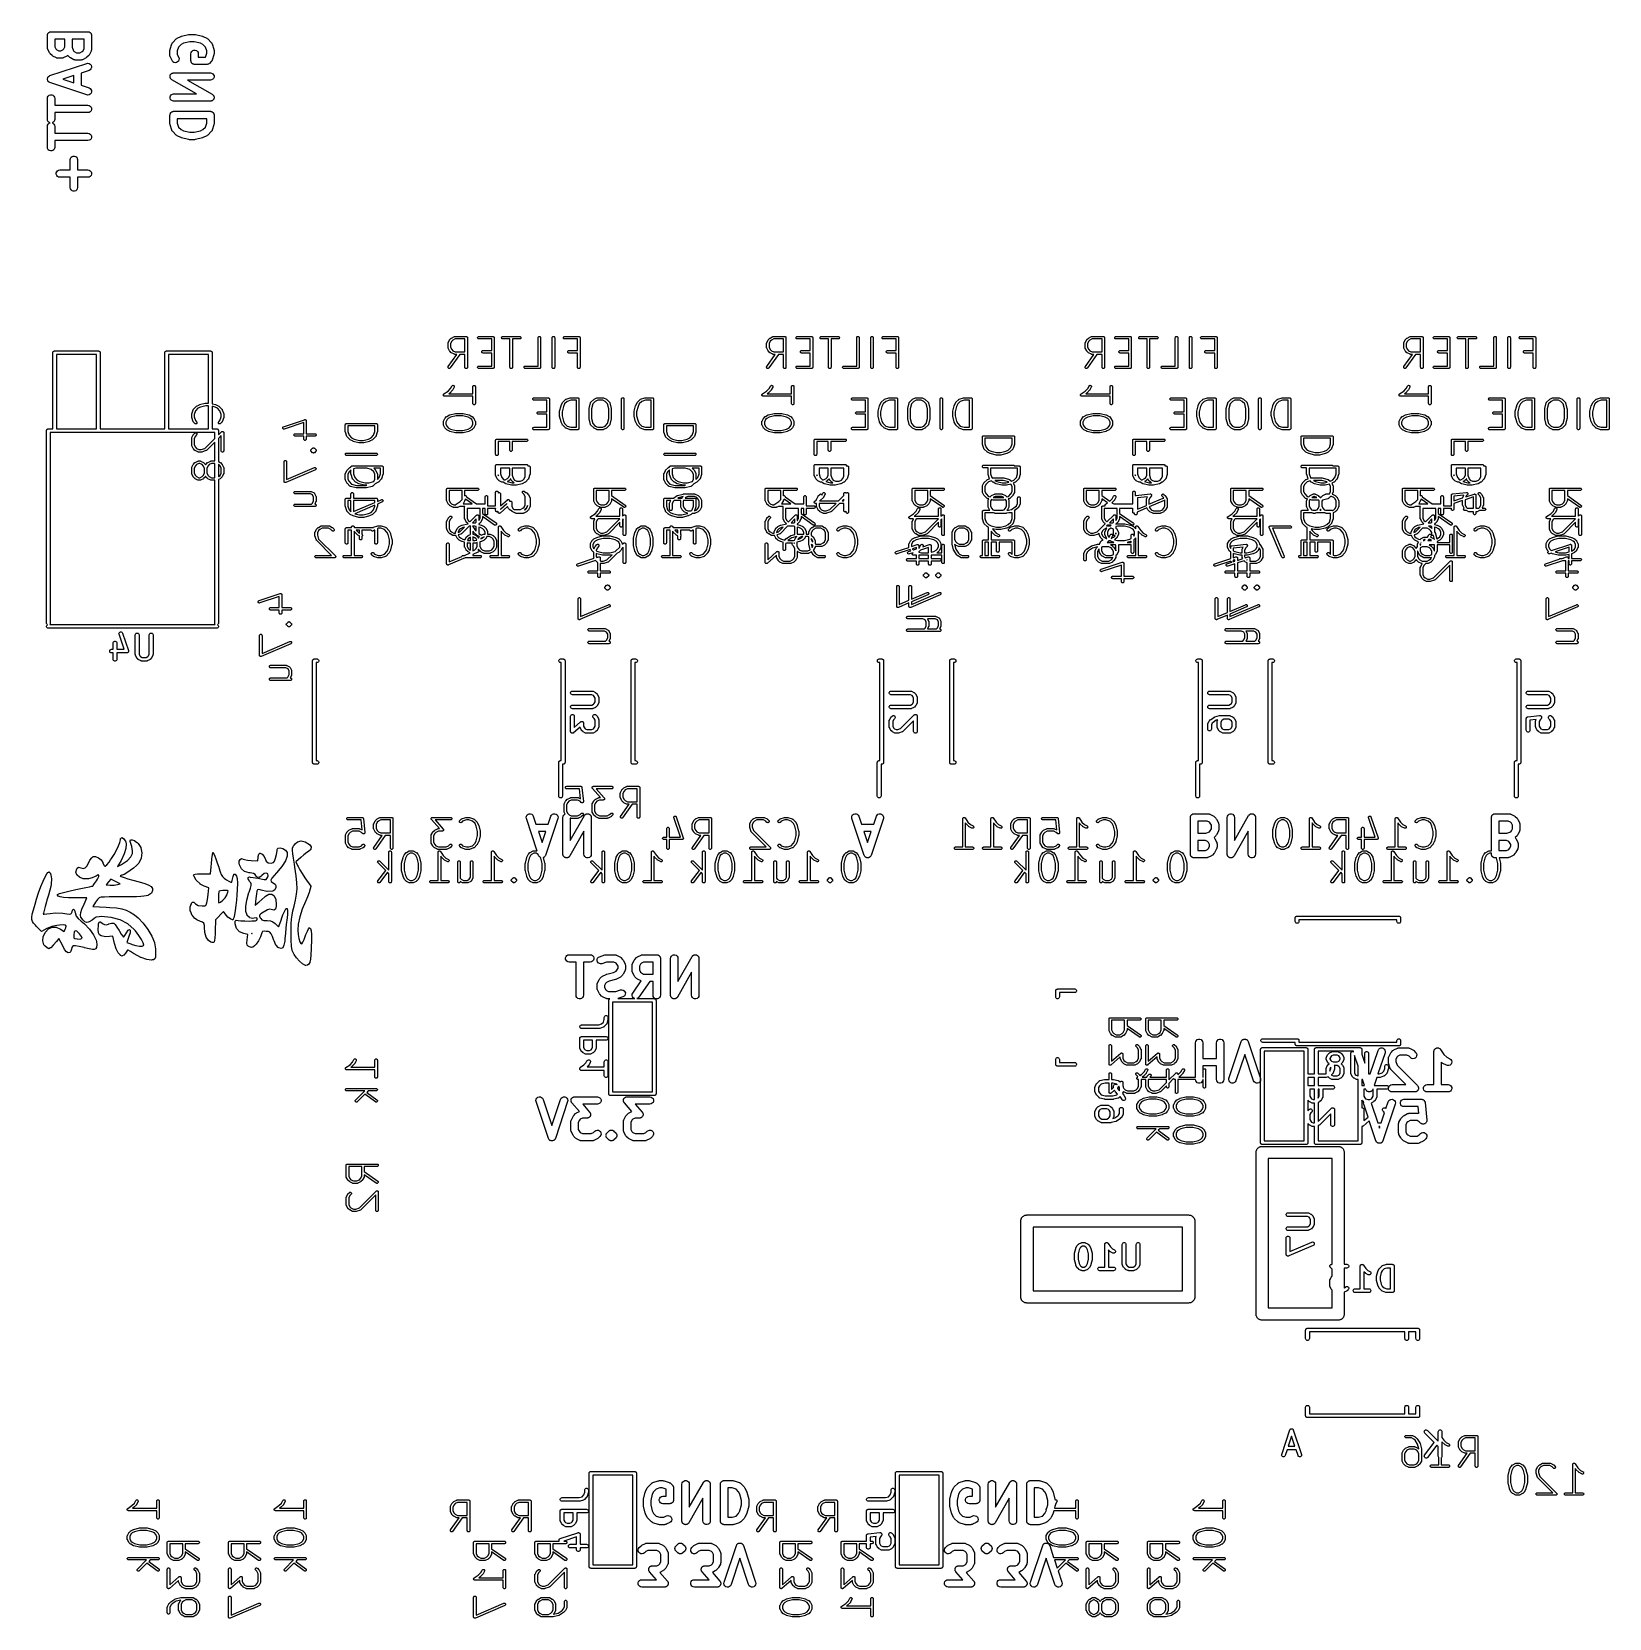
# Model space of a CAD drawing. Extents: x 7.9 to 72.3, y -91 to -26.2.
import ezdxf

# ---------------------------------------------------------------- set-up
doc = ezdxf.new("R2010")
doc.units = 0
doc.header["$MEASUREMENT"] = 0
doc.layers.add('BLACK', color=7, linetype='CONTINUOUS')

msp = doc.modelspace()

# ---------------------------------------------------------------- linework, layer by layer
at = {"layer": 'Black'}
for p, q in [((8.5286, -26.3929), (8.5308, -26.3799)), ((8.5286, -26.8929), (8.5286, -26.3929)), ((8.5308, -26.3668), (8.5353, -26.3545)), ((8.5308, -26.3799), (8.5308, -26.3668)), ((8.5353, -26.3545), (8.5376, -26.3416)), ((8.5376, -26.3416), (8.5442, -26.3302)), ((8.5442, -26.3302), (8.5487, -26.3179)), ((8.5487, -26.3179), (8.5571, -26.3078)), ((8.5571, -26.3078), (8.5637, -26.2964)), ((8.5637, -26.2964), (8.5737, -26.288)), ((8.5737, -26.288), (8.5822, -26.278)), ((8.5822, -26.278), (8.5935, -26.2714)), ((8.5935, -26.2714), (8.6036, -26.263)), ((8.6036, -26.263), (8.6159, -26.2585)), ((8.6159, -26.2585), (8.6273, -26.2519)), ((8.6273, -26.2519), (8.6402, -26.2496)), ((8.6402, -26.2496), (8.6525, -26.2451)), ((8.6525, -26.2451), (8.6656, -26.2451)), ((8.6656, -26.2451), (8.6786, -26.2429)), ((8.6786, -26.2429), (10.1786, -26.2429)), ((8.8286, -26.5429), (8.8286, -26.8574)), ((9.2429, -26.5429), (8.8286, -26.5429)), ((9.2429, -26.8574), (9.2429, -26.5429)), ((9.5429, -26.5429), (9.5429, -26.8685)), ((10.0286, -26.5429), (9.5429, -26.5429)), ((10.0286, -26.9289), (10.0286, -26.5429)), ((10.1786, -26.2429), (10.1915, -26.2451)), ((10.1915, -26.2451), (10.2046, -26.2451)), ((10.2046, -26.2451), (10.2169, -26.2496)), ((10.2169, -26.2496), (10.2299, -26.2519)), ((10.2299, -26.2519), (10.2412, -26.2585)), ((10.2412, -26.2585), (10.2536, -26.263)), ((10.2536, -26.263), (10.2636, -26.2714)), ((10.2636, -26.2714), (10.275, -26.278)), ((10.275, -26.278), (10.2834, -26.288)), ((10.2834, -26.288), (10.2935, -26.2964)), ((10.2935, -26.2964), (10.3, -26.3078)), ((10.3, -26.3078), (10.3085, -26.3179)), ((10.3085, -26.3179), (10.313, -26.3302)), ((10.313, -26.3302), (10.3195, -26.3416)), ((10.3195, -26.3416), (10.3218, -26.3545)), ((10.3218, -26.3545), (10.3263, -26.3668)), ((10.3263, -26.3668), (10.3263, -26.3799)), ((10.3263, -26.3799), (10.3286, -26.3929)), ((10.3286, -26.3929), (10.3286, -26.9643)), ((13.6439, -26.6796), (13.7868, -26.5368)), ((13.7868, -26.5368), (13.8065, -26.523)), ((13.8065, -26.523), (13.8258, -26.5087)), ((13.8258, -26.5087), (13.9686, -26.4373)), ((13.9686, -26.4373), (13.9844, -26.4326)), ((13.9844, -26.4326), (13.9993, -26.4259)), ((13.9993, -26.4259), (14.285, -26.3545)), ((14.285, -26.3545), (14.3034, -26.3532)), ((14.3034, -26.3532), (14.3214, -26.35)), ((14.3214, -26.35), (14.5357, -26.35)), ((14.5357, -26.35), (14.5538, -26.3532)), ((14.5538, -26.3532), (14.5721, -26.3545)), ((14.5721, -26.3545), (14.8578, -26.4259)), ((14.8578, -26.4259), (14.8728, -26.4326)), ((14.8728, -26.4326), (14.8885, -26.4373)), ((14.8885, -26.4373), (15.0314, -26.5087)), ((15.0314, -26.5087), (15.0507, -26.523)), ((15.0507, -26.523), (15.0704, -26.5368)), ((15.0704, -26.5368), (15.2132, -26.6796)), ((8.5301, -26.9014), (8.5286, -26.8929)), ((8.5296, -26.91), (8.5301, -26.9014)), ((8.5346, -26.9269), (8.5296, -26.91)), ((8.5376, -26.9442), (8.5346, -26.9269)), ((8.5419, -26.9517), (8.5376, -26.9442)), ((8.5444, -26.9599), (8.5419, -26.9517)), ((8.6158, -27.1028), (8.5444, -26.9599)), ((8.6301, -27.1221), (8.6158, -27.1028)), ((8.6439, -27.1418), (8.6301, -27.1221)), ((8.7154, -27.2132), (8.6439, -27.1418)), ((8.8286, -26.8574), (8.8733, -26.9469)), ((8.8733, -26.9469), (8.9103, -26.9839)), ((8.9103, -26.9839), (8.9997, -27.0286)), ((8.9997, -27.0286), (9.0717, -27.0286)), ((9.0717, -27.0286), (9.1611, -26.9839)), ((9.1611, -26.9839), (9.1982, -26.9469)), ((9.1982, -26.9469), (9.2429, -26.8574)), ((9.5429, -26.8685), (9.5954, -27.0261)), ((9.5954, -27.0261), (9.6246, -27.0553)), ((9.6246, -27.0553), (9.714, -27.1)), ((9.714, -27.1), (9.8575, -27.1)), ((9.8575, -27.1), (9.9469, -27.0553)), ((9.9469, -27.0553), (9.9839, -27.0183)), ((9.9839, -27.0183), (10.0286, -26.9289)), ((10.227, -27.1935), (10.2132, -27.2132)), ((10.2413, -27.1742), (10.227, -27.1935)), ((10.3127, -27.0314), (10.2413, -27.1742)), ((10.3152, -27.0231), (10.3127, -27.0314)), ((10.3195, -27.0156), (10.3152, -27.0231)), ((10.3226, -26.9983), (10.3195, -27.0156)), ((10.3276, -26.9814), (10.3226, -26.9983)), ((10.3286, -26.9643), (10.3271, -26.9728)), ((10.3271, -26.9728), (10.3276, -26.9814)), ((13.5286, -27), (13.5327, -26.9763)), ((13.5286, -27.2143), (13.5286, -27)), ((13.5327, -26.9763), (13.5363, -26.9526)), ((13.5363, -26.9526), (13.6077, -26.7383)), ((13.6077, -26.7383), (13.6118, -26.7307)), ((13.6118, -26.7307), (13.6141, -26.7223)), ((13.6141, -26.7223), (13.6241, -26.7079)), ((13.6241, -26.7079), (13.6325, -26.6925)), ((13.6325, -26.6925), (13.639, -26.6867)), ((13.639, -26.6867), (13.6439, -26.6796)), ((13.8811, -26.8667), (13.8286, -27.0243)), ((13.8286, -27.0243), (13.8286, -27.1789)), ((13.8286, -27.1789), (13.8842, -27.2901)), ((13.9817, -26.7661), (13.8811, -26.8667)), ((14.0881, -26.713), (13.9817, -26.7661)), ((14.3399, -26.65), (14.0881, -26.713)), ((14.5172, -26.65), (14.3399, -26.65)), ((14.3857, -27.1429), (14.3948, -27.0916)), ((14.3857, -27.4286), (14.3857, -27.1429)), ((14.3948, -27.0916), (14.4208, -27.0464)), ((14.4208, -27.0464), (14.4607, -27.013)), ((14.4607, -27.013), (14.5097, -26.9951)), ((14.5097, -26.9951), (14.5618, -26.9951)), ((14.7691, -26.713), (14.5172, -26.65)), ((14.5618, -26.9951), (14.6107, -27.013)), ((14.6107, -27.013), (14.6506, -27.0464)), ((14.6506, -27.0464), (14.6767, -27.0916)), ((14.6767, -27.0916), (14.6857, -27.1429)), ((14.6857, -27.1429), (14.6857, -27.2786)), ((14.8754, -26.7661), (14.7691, -26.713)), ((14.976, -26.8667), (14.8754, -26.7661)), ((15.0286, -27.0243), (14.976, -26.8667)), ((14.976, -27.2761), (15.0286, -27.1185)), ((15.0286, -27.1185), (15.0286, -27.0243)), ((15.2132, -26.6796), (15.2182, -26.6867)), ((15.2182, -26.6867), (15.2246, -26.6925)), ((15.2246, -26.6925), (15.233, -26.7079)), ((15.233, -26.7079), (15.2431, -26.7223)), ((15.2431, -26.7223), (15.2453, -26.7307)), ((15.2453, -26.7307), (15.2494, -26.7383)), ((15.2494, -26.7383), (15.3209, -26.9526)), ((15.3209, -27.1903), (15.2494, -27.4046)), ((15.3209, -26.9526), (15.3244, -26.9763)), ((15.3244, -27.1665), (15.3209, -27.1903)), ((15.3244, -26.9763), (15.3286, -27)), ((15.3286, -27.1429), (15.3244, -27.1665)), ((15.3286, -27), (15.3286, -27.1429)), ((8.6311, -28.0363), (10.1311, -27.5363)), ((8.735, -27.227), (8.7154, -27.2132)), ((8.7544, -27.2413), (8.735, -27.227)), ((8.8972, -27.3127), (8.7544, -27.2413)), ((8.9055, -27.3152), (8.8972, -27.3127)), ((8.913, -27.3195), (8.9055, -27.3152)), ((8.9303, -27.3226), (8.913, -27.3195)), ((8.9471, -27.3276), (8.9303, -27.3226)), ((8.9558, -27.3271), (8.9471, -27.3276)), ((8.9643, -27.3286), (8.9558, -27.3271)), ((9.1071, -27.3286), (8.9643, -27.3286)), ((9.1157, -27.3271), (9.1071, -27.3286)), ((9.1243, -27.3276), (9.1157, -27.3271)), ((9.1411, -27.3226), (9.1243, -27.3276)), ((9.1585, -27.3195), (9.1411, -27.3226)), ((9.1659, -27.3152), (9.1585, -27.3195)), ((9.1742, -27.3127), (9.1659, -27.3152)), ((9.3171, -27.2413), (9.1742, -27.3127)), ((9.3364, -27.227), (9.3171, -27.2413)), ((9.3561, -27.2132), (9.3364, -27.227)), ((9.3573, -27.2119), (9.3561, -27.2132)), ((9.3582, -27.2132), (9.3573, -27.2119)), ((9.4297, -27.2846), (9.3582, -27.2132)), ((9.4493, -27.2984), (9.4297, -27.2846)), ((9.4686, -27.3127), (9.4493, -27.2984)), ((9.6115, -27.3842), (9.4686, -27.3127)), ((9.6198, -27.3866), (9.6115, -27.3842)), ((9.6273, -27.391), (9.6198, -27.3866)), ((9.6446, -27.394), (9.6273, -27.391)), ((9.6614, -27.399), (9.6446, -27.394)), ((9.67, -27.3985), (9.6614, -27.399)), ((9.6786, -27.4), (9.67, -27.3985)), ((9.8929, -27.4), (9.6786, -27.4)), ((9.9014, -27.3985), (9.8929, -27.4)), ((10.226, -27.8209), (9.9, -27.9295)), ((9.91, -27.399), (9.9014, -27.3985)), ((9.9268, -27.394), (9.91, -27.399)), ((9.9442, -27.391), (9.9268, -27.394)), ((9.9517, -27.3866), (9.9442, -27.391)), ((9.9599, -27.3842), (9.9517, -27.3866)), ((10.1028, -27.3127), (9.9599, -27.3842)), ((10.1221, -27.2984), (10.1028, -27.3127)), ((10.1418, -27.2846), (10.1221, -27.2984)), ((10.1311, -27.5363), (10.1827, -27.5286)), ((10.2132, -27.2132), (10.1418, -27.2846)), ((10.1827, -27.5286), (10.2337, -27.5391)), ((10.2718, -27.7961), (10.226, -27.8209)), ((10.2337, -27.5391), (10.2781, -27.5663)), ((10.3064, -27.7571), (10.2718, -27.7961)), ((10.2781, -27.5663), (10.3105, -27.6071)), ((10.3255, -27.7086), (10.3064, -27.7571)), ((10.3105, -27.6071), (10.3269, -27.6566)), ((10.3269, -27.6566), (10.3255, -27.7086)), ((13.5301, -27.2228), (13.5286, -27.2143)), ((13.5296, -27.2314), (13.5301, -27.2228)), ((13.5346, -27.2483), (13.5296, -27.2314)), ((13.5376, -27.2656), (13.5346, -27.2483)), ((13.5419, -27.2731), (13.5376, -27.2656)), ((13.5444, -27.2814), (13.5419, -27.2731)), ((13.6158, -27.4242), (13.5444, -27.2814)), ((13.6469, -27.4661), (13.6158, -27.4242)), ((13.6903, -27.4948), (13.6469, -27.4661)), ((13.741, -27.5069), (13.6903, -27.4948)), ((13.7928, -27.5009), (13.741, -27.5069)), ((13.8394, -27.4776), (13.7928, -27.5009)), ((13.8752, -27.4398), (13.8394, -27.4776)), ((13.8959, -27.392), (13.8752, -27.4398)), ((13.8842, -27.2901), (13.899, -27.34)), ((13.899, -27.34), (13.8959, -27.392)), ((14.388, -27.4415), (14.3857, -27.4286)), ((14.388, -27.4546), (14.388, -27.4415)), ((14.3925, -27.4669), (14.388, -27.4546)), ((14.3948, -27.4799), (14.3925, -27.4669)), ((14.4013, -27.4912), (14.3948, -27.4799)), ((14.4058, -27.5036), (14.4013, -27.4912)), ((14.4142, -27.5136), (14.4058, -27.5036)), ((14.4208, -27.525), (14.4142, -27.5136)), ((14.4309, -27.5334), (14.4208, -27.525)), ((14.4393, -27.5435), (14.4309, -27.5334)), ((14.4507, -27.55), (14.4393, -27.5435)), ((14.4607, -27.5585), (14.4507, -27.55)), ((14.473, -27.563), (14.4607, -27.5585)), ((14.4844, -27.5695), (14.473, -27.563)), ((14.4973, -27.5718), (14.4844, -27.5695)), ((14.5097, -27.5763), (14.4973, -27.5718)), ((14.5228, -27.5763), (14.5097, -27.5763)), ((14.5357, -27.5786), (14.5228, -27.5763)), ((15.0357, -27.5786), (14.5357, -27.5786)), ((14.6857, -27.2786), (14.9736, -27.2786)), ((14.9736, -27.2786), (14.976, -27.2761)), ((15.0422, -27.5774), (15.0357, -27.5786)), ((15.0488, -27.578), (15.0422, -27.5774)), ((15.0677, -27.5729), (15.0488, -27.578)), ((15.087, -27.5695), (15.0677, -27.5729)), ((15.0927, -27.5662), (15.087, -27.5695)), ((15.0991, -27.5645), (15.0927, -27.5662)), ((15.1152, -27.5533), (15.0991, -27.5645)), ((15.1321, -27.5435), (15.1152, -27.5533)), ((15.1364, -27.5384), (15.1321, -27.5435)), ((15.1418, -27.5346), (15.1364, -27.5384)), ((15.2132, -27.4632), (15.1418, -27.5346)), ((15.2182, -27.4561), (15.2132, -27.4632)), ((15.2246, -27.4504), (15.2182, -27.4561)), ((15.233, -27.4349), (15.2246, -27.4504)), ((15.2431, -27.4205), (15.233, -27.4349)), ((15.2453, -27.4122), (15.2431, -27.4205)), ((15.2494, -27.4046), (15.2453, -27.4122)), ((8.5302, -28.1566), (8.5315, -28.1526)), ((8.5308, -28.1786), (8.5302, -28.1566)), ((8.5302, -28.2006), (8.5308, -28.1786)), ((8.5315, -28.2045), (8.5302, -28.2006)), ((8.5315, -28.1526), (8.5316, -28.1485)), ((8.5316, -28.2086), (8.5315, -28.2045)), ((8.5316, -28.1485), (8.5397, -28.128)), ((8.5397, -28.2291), (8.5316, -28.2086)), ((8.5397, -28.128), (8.5467, -28.1071)), ((8.5467, -28.25), (8.5397, -28.2291)), ((8.5467, -28.1071), (8.5492, -28.1039)), ((8.5492, -28.2532), (8.5467, -28.25)), ((8.5492, -28.1039), (8.5508, -28.1001)), ((8.5508, -28.2571), (8.5492, -28.2532)), ((8.5508, -28.1001), (8.5654, -28.0836)), ((8.5654, -28.2736), (8.5508, -28.2571)), ((8.5654, -28.0836), (8.5791, -28.0663)), ((8.5791, -28.2908), (8.5654, -28.2736)), ((8.5791, -28.0663), (8.5826, -28.0642)), ((8.5826, -28.293), (8.5791, -28.2908)), ((8.5826, -28.0642), (8.5853, -28.0611)), ((8.5853, -28.2961), (8.5826, -28.293)), ((8.5853, -28.0611), (8.6047, -28.0506)), ((8.6047, -28.3065), (8.5853, -28.2961)), ((8.6047, -28.0506), (8.6234, -28.0391)), ((8.6234, -28.3181), (8.6047, -28.3065)), ((8.6234, -28.0391), (8.6275, -28.0382)), ((8.6275, -28.3189), (8.6234, -28.3181)), ((8.6275, -28.0382), (8.6311, -28.0363)), ((8.6311, -28.3209), (8.6275, -28.3189)), ((10.1311, -28.8209), (8.6311, -28.3209)), ((9.6, -28.0295), (9.1529, -28.1786)), ((9.1529, -28.1786), (9.6, -28.3276)), ((9.6, -28.3276), (9.6, -28.0295)), ((9.9, -27.9295), (9.9, -28.4276)), ((9.9, -28.4276), (10.226, -28.5363)), ((13.5286, -28.0721), (13.5308, -28.0588)), ((13.5308, -28.0847), (13.5286, -28.0721)), ((13.5308, -28.0454), (13.5352, -28.0334)), ((13.5308, -28.0588), (13.5308, -28.0454)), ((13.5308, -28.0975), (13.5308, -28.0847)), ((13.5355, -28.1101), (13.5308, -28.0975)), ((13.5352, -28.0334), (13.5374, -28.0208)), ((13.5378, -28.1234), (13.5355, -28.1101)), ((13.5374, -28.0208), (13.5441, -28.0091)), ((13.5443, -28.1344), (13.5378, -28.1234)), ((13.5441, -28.0091), (13.5487, -27.9964)), ((13.5487, -28.1464), (13.5443, -28.1344)), ((13.5487, -27.9964), (13.5569, -27.9866)), ((13.5573, -28.1567), (13.5487, -28.1464)), ((13.5569, -27.9866), (13.5632, -27.9755)), ((13.5641, -28.1684), (13.5573, -28.1567)), ((13.5632, -27.9755), (13.5735, -27.9668)), ((13.5739, -28.1765), (13.5641, -28.1684)), ((13.5735, -27.9668), (13.5822, -27.9565)), ((13.5822, -28.1863), (13.5739, -28.1765)), ((13.5822, -27.9565), (13.5932, -27.9501)), ((13.5938, -28.1931), (13.5822, -28.1863)), ((13.5932, -27.9501), (13.603, -27.9419)), ((13.6041, -28.2017), (13.5938, -28.1931)), ((13.603, -27.9419), (13.6156, -27.9372)), ((14.6137, -28.7786), (13.6041, -28.2017)), ((13.6156, -27.9372), (13.6273, -27.9305)), ((13.6273, -27.9305), (13.6399, -27.9283)), ((13.6399, -27.9283), (13.6519, -27.9238)), ((13.6519, -27.9238), (13.6653, -27.9238)), ((13.6653, -27.9238), (13.6786, -27.9214)), ((13.6786, -27.9214), (15.1786, -27.9214)), ((15.1786, -28.2214), (14.2434, -28.2214)), ((14.2434, -28.2214), (15.253, -28.7983)), ((15.1786, -27.9214), (15.2299, -27.9305)), ((15.2299, -28.2124), (15.1786, -28.2214)), ((15.2299, -27.9305), (15.275, -27.9565)), ((15.275, -28.1863), (15.2299, -28.2124)), ((15.275, -27.9565), (15.3085, -27.9964)), ((15.3085, -28.1464), (15.275, -28.1863)), ((15.3085, -27.9964), (15.3263, -28.0454)), ((15.3263, -28.0975), (15.3085, -28.1464)), ((15.3263, -28.0454), (15.3263, -28.0975)), ((8.5286, -28.9643), (8.5376, -28.913)), ((8.5286, -29.8214), (8.5286, -28.9643)), ((8.5376, -28.913), (8.5637, -28.8679)), ((8.5637, -28.8679), (8.6036, -28.8344)), ((8.6036, -28.8344), (8.6525, -28.8166)), ((8.6525, -28.8166), (8.7046, -28.8166)), ((8.7046, -28.8166), (8.7536, -28.8344)), ((8.7536, -28.8344), (8.7935, -28.8679)), ((8.7935, -28.8679), (8.8195, -28.913)), ((8.8195, -28.913), (8.8286, -28.9643)), ((8.8286, -28.9643), (8.8286, -29.2429)), ((10.1827, -28.8285), (10.1311, -28.8209)), ((10.2337, -28.8181), (10.1827, -28.8285)), ((10.226, -28.5363), (10.2718, -28.5611)), ((10.2781, -28.7908), (10.2337, -28.8181)), ((10.2718, -28.5611), (10.3064, -28.6001)), ((10.3105, -28.75), (10.2781, -28.7908)), ((10.3064, -28.6001), (10.3255, -28.6485)), ((10.3269, -28.7006), (10.3105, -28.75)), ((10.3255, -28.6485), (10.3269, -28.7006)), ((13.5308, -28.9025), (13.5487, -28.8536)), ((13.5308, -28.9546), (13.5308, -28.9025)), ((13.5487, -29.0036), (13.5308, -28.9546)), ((13.5487, -28.8536), (13.5822, -28.8137)), ((13.5822, -29.0435), (13.5487, -29.0036)), ((13.5822, -28.8137), (13.6273, -28.7876)), ((13.6273, -29.0695), (13.5822, -29.0435)), ((13.6273, -28.7876), (13.6786, -28.7786)), ((13.6786, -29.0786), (13.6273, -29.0695)), ((13.6786, -28.7786), (14.6137, -28.7786)), ((15.1786, -29.0786), (13.6786, -29.0786)), ((15.1918, -29.0762), (15.1786, -29.0786)), ((15.2053, -29.0762), (15.1918, -29.0762)), ((15.2173, -29.0717), (15.2053, -29.0762)), ((15.2299, -29.0695), (15.2173, -29.0717)), ((15.2415, -29.0628), (15.2299, -29.0695)), ((15.2541, -29.0581), (15.2415, -29.0628)), ((15.253, -28.7983), (15.2633, -28.8069)), ((15.2639, -29.0499), (15.2541, -29.0581)), ((15.2633, -28.8069), (15.275, -28.8137)), ((15.275, -29.0435), (15.2639, -29.0499)), ((15.275, -28.8137), (15.2832, -28.8235)), ((15.2836, -29.0332), (15.275, -29.0435)), ((15.2832, -28.8235), (15.293, -28.8316)), ((15.2939, -29.0245), (15.2836, -29.0332)), ((15.293, -28.8316), (15.2998, -28.8433)), ((15.3003, -29.0134), (15.2939, -29.0245)), ((15.2998, -28.8433), (15.3085, -28.8536)), ((15.3085, -29.0036), (15.3003, -29.0134)), ((15.3085, -28.8536), (15.3128, -28.8656)), ((15.3131, -28.9909), (15.3085, -29.0036)), ((15.3128, -28.8656), (15.3193, -28.8766)), ((15.3198, -28.9792), (15.3131, -28.9909)), ((15.3193, -28.8766), (15.3217, -28.8899)), ((15.3219, -28.9666), (15.3198, -28.9792)), ((15.3217, -28.8899), (15.3263, -28.9025)), ((15.3263, -28.9546), (15.3219, -28.9666)), ((15.3263, -28.9025), (15.3263, -28.9153)), ((15.3263, -28.9153), (15.3286, -28.9279)), ((15.3286, -28.9279), (15.3263, -28.9412)), ((15.3263, -28.9412), (15.3263, -28.9546)), ((8.8286, -29.2429), (10.1786, -29.2429)), ((10.1786, -29.5429), (8.8286, -29.5429)), ((8.8286, -29.5429), (8.8286, -29.8214)), ((10.1786, -29.2429), (10.2299, -29.2519)), ((10.2299, -29.5338), (10.1786, -29.5429)), ((10.2299, -29.2519), (10.275, -29.278)), ((10.275, -29.5078), (10.2299, -29.5338)), ((10.275, -29.278), (10.3085, -29.3179)), ((10.3085, -29.4679), (10.275, -29.5078)), ((10.3085, -29.3179), (10.3263, -29.3668)), ((10.3263, -29.4189), (10.3085, -29.4679)), ((10.3263, -29.3668), (10.3263, -29.4189)), ((13.5286, -29.6429), (13.5308, -29.6299)), ((13.5286, -30), (13.5286, -29.6429)), ((13.5308, -29.6168), (13.5353, -29.6045)), ((13.5308, -29.6299), (13.5308, -29.6168)), ((13.5353, -29.6045), (13.5376, -29.5916)), ((13.5376, -29.5916), (13.5442, -29.5802)), ((13.5442, -29.5802), (13.5487, -29.5679)), ((13.5487, -29.5679), (13.5571, -29.5578)), ((13.5571, -29.5578), (13.5637, -29.5464)), ((13.5637, -29.5464), (13.5737, -29.538)), ((13.5737, -29.538), (13.5822, -29.528)), ((13.5822, -29.528), (13.5935, -29.5214)), ((13.5935, -29.5214), (13.6036, -29.513)), ((13.6036, -29.513), (13.6159, -29.5085)), ((13.6159, -29.5085), (13.6273, -29.5019)), ((13.6273, -29.5019), (13.6402, -29.4996)), ((13.6402, -29.4996), (13.6525, -29.4951)), ((13.6525, -29.4951), (13.6656, -29.4951)), ((13.6656, -29.4951), (13.6786, -29.4929)), ((13.6786, -29.4929), (15.1786, -29.4929)), ((13.8286, -29.7929), (13.8286, -29.9757)), ((15.0286, -29.7929), (13.8286, -29.7929)), ((15.0286, -29.9757), (15.0286, -29.7929)), ((15.1786, -29.4929), (15.1915, -29.4951)), ((15.1915, -29.4951), (15.2046, -29.4951)), ((15.2046, -29.4951), (15.2169, -29.4996)), ((15.2169, -29.4996), (15.2299, -29.5019)), ((15.2299, -29.5019), (15.2412, -29.5085)), ((15.2412, -29.5085), (15.2536, -29.513)), ((15.2536, -29.513), (15.2636, -29.5214)), ((15.2636, -29.5214), (15.275, -29.528)), ((15.275, -29.528), (15.2834, -29.538)), ((15.2834, -29.538), (15.2935, -29.5464)), ((15.2935, -29.5464), (15.3, -29.5578)), ((15.3, -29.5578), (15.3085, -29.5679)), ((15.3085, -29.5679), (15.313, -29.5802)), ((15.313, -29.5802), (15.3195, -29.5916)), ((15.3195, -29.5916), (15.3218, -29.6045)), ((15.3218, -29.6045), (15.3263, -29.6168)), ((15.3263, -29.6168), (15.3263, -29.6299)), ((15.3263, -29.6299), (15.3286, -29.6429)), ((15.3286, -29.6429), (15.3286, -30)), ((8.5376, -29.8727), (8.5286, -29.8214)), ((8.5286, -30.1071), (8.5376, -30.0558)), ((8.5286, -30.9643), (8.5286, -30.1071)), ((8.5637, -29.9178), (8.5376, -29.8727)), ((8.5376, -30.0558), (8.5637, -30.0107)), ((8.6036, -29.9513), (8.5637, -29.9178)), ((8.5637, -30.0107), (8.6036, -29.9772)), ((8.6392, -29.9643), (8.6036, -29.9513)), ((8.6036, -29.9772), (8.6392, -29.9643)), ((8.7536, -29.9513), (8.718, -29.9643)), ((8.718, -29.9643), (8.7536, -29.9772)), ((8.7935, -29.9178), (8.7536, -29.9513)), ((8.7536, -29.9772), (8.7935, -30.0107)), ((8.8195, -29.8727), (8.7935, -29.9178)), ((8.7935, -30.0107), (8.8195, -30.0558)), ((8.8286, -29.8214), (8.8195, -29.8727)), ((8.8195, -30.0558), (8.8286, -30.1071)), ((8.8286, -30.1071), (8.8286, -30.3857)), ((8.8286, -30.3857), (10.1786, -30.3857)), ((10.1786, -30.3857), (10.2299, -30.3948)), ((10.2299, -30.3948), (10.275, -30.4208)), ((10.275, -30.4208), (10.3085, -30.4607)), ((13.5327, -30.0237), (13.5286, -30)), ((13.5363, -30.0474), (13.5327, -30.0237)), ((13.6077, -30.2617), (13.5363, -30.0474)), ((13.6118, -30.2693), (13.6077, -30.2617)), ((13.6141, -30.2777), (13.6118, -30.2693)), ((13.6241, -30.2921), (13.6141, -30.2777)), ((13.6325, -30.3075), (13.6241, -30.2921)), ((13.639, -30.3133), (13.6325, -30.3075)), ((13.6439, -30.3204), (13.639, -30.3133)), ((13.7868, -30.4632), (13.6439, -30.3204)), ((13.8286, -29.9757), (13.8811, -30.1333)), ((13.8811, -30.1333), (13.9817, -30.2339)), ((13.9817, -30.2339), (14.0881, -30.287)), ((14.0881, -30.287), (14.3399, -30.35)), ((14.3399, -30.35), (14.5172, -30.35)), ((14.5172, -30.35), (14.7691, -30.287)), ((14.7691, -30.287), (14.8754, -30.2339)), ((14.8754, -30.2339), (14.976, -30.1333)), ((14.976, -30.1333), (15.0286, -29.9757)), ((15.2132, -30.3204), (15.0704, -30.4632)), ((15.2182, -30.3133), (15.2132, -30.3204)), ((15.2246, -30.3075), (15.2182, -30.3133)), ((15.233, -30.2921), (15.2246, -30.3075)), ((15.2431, -30.2777), (15.233, -30.2921)), ((15.2453, -30.2693), (15.2431, -30.2777)), ((15.2494, -30.2617), (15.2453, -30.2693)), ((15.3209, -30.0474), (15.2494, -30.2617)), ((15.3244, -30.0237), (15.3209, -30.0474)), ((15.3286, -30), (15.3244, -30.0237)), ((8.5376, -31.0156), (8.5286, -30.9643)), ((8.5637, -31.0607), (8.5376, -31.0156)), ((8.6036, -31.0942), (8.5637, -31.0607)), ((8.7935, -31.0607), (8.7536, -31.0942)), ((8.8195, -31.0156), (8.7935, -31.0607)), ((8.8286, -30.9643), (8.8195, -31.0156)), ((10.1786, -30.6857), (8.8286, -30.6857)), ((8.8286, -30.6857), (8.8286, -30.9643)), ((10.2299, -30.6767), (10.1786, -30.6857)), ((10.275, -30.6506), (10.2299, -30.6767)), ((10.3085, -30.6107), (10.275, -30.6506)), ((10.3085, -30.4607), (10.3263, -30.5097)), ((10.3263, -30.5618), (10.3085, -30.6107)), ((10.3263, -30.5097), (10.3263, -30.5618)), ((13.8065, -30.477), (13.7868, -30.4632)), ((13.8258, -30.4913), (13.8065, -30.477)), ((13.9686, -30.5627), (13.8258, -30.4913)), ((13.9844, -30.5674), (13.9686, -30.5627)), ((13.9993, -30.5741), (13.9844, -30.5674)), ((14.285, -30.6455), (13.9993, -30.5741)), ((14.3034, -30.6468), (14.285, -30.6455)), ((14.3214, -30.65), (14.3034, -30.6468)), ((14.5357, -30.65), (14.3214, -30.65)), ((14.5538, -30.6468), (14.5357, -30.65)), ((14.5721, -30.6455), (14.5538, -30.6468)), ((14.8578, -30.5741), (14.5721, -30.6455)), ((14.8728, -30.5674), (14.8578, -30.5741)), ((14.8885, -30.5627), (14.8728, -30.5674)), ((15.0314, -30.4913), (14.8885, -30.5627)), ((15.0507, -30.477), (15.0314, -30.4913)), ((15.0704, -30.4632), (15.0507, -30.477)), ((8.6525, -31.112), (8.6036, -31.0942)), ((8.7046, -31.112), (8.6525, -31.112)), ((8.7536, -31.0942), (8.7046, -31.112)), ((9.4571, -31.4643), (9.4662, -31.413)), ((9.4571, -31.8857), (9.4571, -31.4643)), ((9.4662, -31.413), (9.4922, -31.3679)), ((9.4922, -31.3679), (9.5321, -31.3344)), ((9.5321, -31.3344), (9.5811, -31.3166)), ((9.5811, -31.3166), (9.6332, -31.3166)), ((9.6332, -31.3166), (9.6821, -31.3344)), ((9.6821, -31.3344), (9.722, -31.3679)), ((9.722, -31.3679), (9.7481, -31.413)), ((9.7481, -31.413), (9.7571, -31.4643)), ((9.7571, -31.4643), (9.7571, -31.8857)), ((8.888, -32.0097), (8.9058, -31.9607)), ((8.888, -32.0618), (8.888, -32.0097)), ((8.9058, -32.1107), (8.888, -32.0618)), ((8.9058, -31.9607), (8.9393, -31.9208)), ((8.9393, -32.1506), (8.9058, -32.1107)), ((8.9393, -31.9208), (8.9844, -31.8948)), ((8.9844, -32.1767), (8.9393, -32.1506)), ((8.9844, -31.8948), (9.0357, -31.8857)), ((9.0357, -32.1857), (8.9844, -32.1767)), ((9.0357, -31.8857), (9.4571, -31.8857)), ((9.4571, -32.1857), (9.0357, -32.1857)), ((9.4571, -32.6071), (9.4571, -32.1857)), ((9.7571, -31.8857), (10.1786, -31.8857)), ((10.1786, -32.1857), (9.7571, -32.1857)), ((9.7571, -32.1857), (9.7571, -32.6071)), ((10.1786, -31.8857), (10.2299, -31.8948)), ((10.2299, -32.1767), (10.1786, -32.1857)), ((10.2299, -31.8948), (10.275, -31.9208)), ((10.275, -32.1506), (10.2299, -32.1767)), ((10.275, -31.9208), (10.3085, -31.9607)), ((10.3085, -32.1107), (10.275, -32.1506)), ((10.3085, -31.9607), (10.3263, -32.0097)), ((10.3263, -32.0618), (10.3085, -32.1107)), ((10.3263, -32.0097), (10.3263, -32.0618)), ((9.4662, -32.6584), (9.4571, -32.6071)), ((9.4922, -32.7036), (9.4662, -32.6584)), ((9.5321, -32.737), (9.4922, -32.7036)), ((9.5811, -32.7549), (9.5321, -32.737)), ((9.6332, -32.7549), (9.5811, -32.7549)), ((9.6821, -32.737), (9.6332, -32.7549)), ((9.722, -32.7036), (9.6821, -32.737)), ((9.7481, -32.6584), (9.722, -32.7036)), ((9.7571, -32.6071), (9.7481, -32.6584)), ((24.8817, -38.9431), (24.9391, -38.8282)), ((24.9391, -38.8282), (24.944, -38.8217)), ((24.944, -38.8217), (24.9487, -38.815)), ((24.9487, -38.815), (25.0061, -38.7576)), ((25.0061, -38.7576), (25.0128, -38.7529)), ((25.0128, -38.7529), (25.0193, -38.7481)), ((25.0193, -38.7481), (25.1342, -38.6906)), ((25.0721, -38.8352), (25.0263, -38.881)), ((25.1689, -38.7868), (25.0721, -38.8352)), ((25.1342, -38.6906), (25.137, -38.6898)), ((25.137, -38.6898), (25.1396, -38.6883)), ((25.1396, -38.6883), (25.1454, -38.6873)), ((25.1454, -38.6873), (25.1511, -38.6856)), ((25.1511, -38.6856), (25.154, -38.6858)), ((25.154, -38.6858), (25.1569, -38.6852)), ((25.1569, -38.6852), (25.6165, -38.6852)), ((25.5657, -38.7868), (25.1689, -38.7868)), ((25.5657, -39.3172), (25.5657, -38.7868)), ((25.6165, -38.6852), (25.6209, -38.686)), ((25.6209, -38.686), (25.6254, -38.686)), ((25.6254, -38.686), (25.6295, -38.6875)), ((25.6295, -38.6875), (25.6339, -38.6883)), ((25.6339, -38.6883), (25.6378, -38.6905)), ((25.6378, -38.6905), (25.6419, -38.6921)), ((25.6419, -38.6921), (25.6454, -38.6949)), ((25.6454, -38.6949), (25.6492, -38.6971)), ((25.6492, -38.6971), (25.6521, -38.7005)), ((25.6521, -38.7005), (25.6555, -38.7034)), ((25.6555, -38.7034), (25.6577, -38.7072)), ((25.6577, -38.7072), (25.6605, -38.7106)), ((25.6605, -38.7106), (25.6621, -38.7148)), ((25.6621, -38.7148), (25.6643, -38.7187)), ((25.6643, -38.7187), (25.6651, -38.7231)), ((25.6651, -38.7231), (25.6666, -38.7272)), ((25.6666, -38.7272), (25.6666, -38.7317)), ((25.6666, -38.7317), (25.6673, -38.736)), ((25.6673, -38.736), (25.6673, -39.9425)), ((26.0836, -38.7272), (26.0896, -38.7106)), ((26.0836, -38.7449), (26.0836, -38.7272)), ((26.0896, -38.7614), (26.0836, -38.7449)), ((26.0896, -38.7106), (26.101, -38.6971)), ((26.101, -38.775), (26.0896, -38.7614)), ((26.101, -38.6971), (26.1162, -38.6883)), ((26.1162, -38.7838), (26.101, -38.775)), ((26.1162, -38.6883), (26.1336, -38.6852)), ((26.1336, -38.7868), (26.1162, -38.7838)), ((26.1336, -38.6852), (26.7081, -38.6852)), ((26.6573, -38.7868), (26.1336, -38.7868)), ((26.6573, -39.2598), (26.6573, -38.7868)), ((26.7081, -38.6852), (26.7125, -38.686)), ((26.7125, -38.686), (26.717, -38.686)), ((26.717, -38.686), (26.7211, -38.6875)), ((26.7211, -38.6875), (26.7255, -38.6883)), ((26.7255, -38.6883), (26.7294, -38.6905)), ((26.7294, -38.6905), (26.7335, -38.6921)), ((26.7335, -38.6921), (26.7369, -38.6949)), ((26.7369, -38.6949), (26.7408, -38.6971)), ((26.7408, -38.6971), (26.7437, -38.7005)), ((26.7437, -38.7005), (26.7471, -38.7034)), ((26.7471, -38.7034), (26.7493, -38.7072)), ((26.7493, -38.7072), (26.7521, -38.7106)), ((26.7521, -38.7106), (26.7537, -38.7148)), ((26.7537, -38.7148), (26.7559, -38.7187)), ((26.7559, -38.7187), (26.7567, -38.7231)), ((26.7567, -38.7231), (26.7582, -38.7272)), ((26.7582, -38.7272), (26.7582, -38.7317)), ((26.7582, -38.7317), (26.7589, -38.736)), ((26.7589, -38.736), (26.7589, -39.9425)), ((27.0603, -38.7272), (27.0663, -38.7106)), ((27.0603, -38.7449), (27.0603, -38.7272)), ((27.0663, -38.7614), (27.0603, -38.7449)), ((27.0663, -38.7106), (27.0777, -38.6971)), ((27.0777, -38.775), (27.0663, -38.7614)), ((27.0777, -38.6971), (27.0929, -38.6883)), ((27.0929, -38.7838), (27.0777, -38.775)), ((27.0929, -38.6883), (27.1103, -38.6852)), ((27.1103, -38.7868), (27.0929, -38.7838)), ((27.1103, -38.6852), (27.7997, -38.6852)), ((27.4042, -38.7868), (27.1103, -38.7868)), ((27.4042, -39.9425), (27.4042, -38.7868)), ((27.7997, -38.7868), (27.5058, -38.7868)), ((27.5058, -38.7868), (27.5058, -39.9425)), ((27.7997, -38.6852), (27.8171, -38.6883)), ((27.8171, -38.7838), (27.7997, -38.7868)), ((27.8171, -38.6883), (27.8324, -38.6971)), ((27.8324, -38.775), (27.8171, -38.7838)), ((27.8324, -38.6971), (27.8437, -38.7106)), ((27.8437, -38.7614), (27.8324, -38.775)), ((27.8437, -38.7106), (27.8498, -38.7272)), ((27.8498, -38.7449), (27.8437, -38.7614)), ((27.8498, -38.7272), (27.8498, -38.7449)), ((28.5533, -38.736), (28.5563, -38.7187)), ((28.5533, -39.8917), (28.5533, -38.736)), ((28.5563, -38.7187), (28.5652, -38.7034)), ((28.5652, -38.7034), (28.5787, -38.6921)), ((28.5787, -38.6921), (28.5953, -38.686)), ((28.5953, -38.686), (28.6129, -38.686)), ((28.6129, -38.686), (28.6295, -38.6921)), ((28.6295, -38.6921), (28.643, -38.7034)), ((28.643, -38.7034), (28.6518, -38.7187)), ((28.6518, -38.7187), (28.6549, -38.736)), ((28.6549, -38.736), (28.6549, -39.9425)), ((29.1278, -38.736), (29.1309, -38.7187)), ((29.1278, -39.9425), (29.1278, -38.736)), ((29.1309, -38.7187), (29.1397, -38.7034)), ((29.1397, -38.7034), (29.1532, -38.6921)), ((29.1532, -38.6921), (29.1698, -38.686)), ((29.1698, -38.686), (29.1874, -38.686)), ((29.1874, -38.686), (29.204, -38.6921)), ((29.204, -38.6921), (29.2175, -38.7034)), ((29.2175, -38.7034), (29.2263, -38.7187)), ((29.2263, -38.7187), (29.2294, -38.736)), ((29.2294, -38.736), (29.2294, -39.9425)), ((29.5882, -38.7272), (29.5942, -38.7106)), ((29.5882, -38.7449), (29.5882, -38.7272)), ((29.5942, -38.7614), (29.5882, -38.7449)), ((29.5942, -38.7106), (29.6056, -38.6971)), ((29.6056, -38.775), (29.5942, -38.7614)), ((29.6056, -38.6971), (29.6208, -38.6883)), ((29.6208, -38.7838), (29.6056, -38.775)), ((29.6208, -38.6883), (29.6382, -38.6852)), ((29.6382, -38.7868), (29.6208, -38.7838)), ((29.6382, -38.6852), (30.2127, -38.6852)), ((30.1619, -38.7868), (29.6382, -38.7868)), ((30.1619, -39.2598), (30.1619, -38.7868)), ((30.2127, -38.6852), (30.2171, -38.686)), ((30.2171, -38.686), (30.2216, -38.686)), ((30.2216, -38.686), (30.2257, -38.6875)), ((30.2257, -38.6875), (30.2301, -38.6883)), ((30.2301, -38.6883), (30.234, -38.6905)), ((30.234, -38.6905), (30.2381, -38.6921)), ((30.2381, -38.6921), (30.2415, -38.6949)), ((30.2415, -38.6949), (30.2454, -38.6971)), ((30.2454, -38.6971), (30.2482, -38.7005)), ((30.2482, -38.7005), (30.2517, -38.7034)), ((30.2517, -38.7034), (30.2539, -38.7072)), ((30.2539, -38.7072), (30.2567, -38.7106)), ((30.2567, -38.7106), (30.2583, -38.7148)), ((30.2583, -38.7148), (30.2605, -38.7187)), ((30.2605, -38.7187), (30.2612, -38.7231)), ((30.2612, -38.7231), (30.2628, -38.7272)), ((30.2628, -38.7272), (30.2628, -38.7317)), ((30.2628, -38.7317), (30.2635, -38.736)), ((30.2635, -38.736), (30.2635, -39.9425)), ((37.8817, -38.9431), (37.9391, -38.8282)), ((37.9391, -38.8282), (37.944, -38.8217)), ((37.944, -38.8217), (37.9487, -38.815)), ((37.9487, -38.815), (38.0061, -38.7576)), ((38.0061, -38.7576), (38.0128, -38.7529)), ((38.0128, -38.7529), (38.0193, -38.7481)), ((38.0193, -38.7481), (38.1342, -38.6906)), ((38.0721, -38.8352), (38.0263, -38.881)), ((38.1689, -38.7868), (38.0721, -38.8352)), ((38.1342, -38.6906), (38.137, -38.6898)), ((38.137, -38.6898), (38.1396, -38.6883)), ((38.1396, -38.6883), (38.1454, -38.6873)), ((38.1454, -38.6873), (38.1511, -38.6856)), ((38.1511, -38.6856), (38.154, -38.6858)), ((38.154, -38.6858), (38.1569, -38.6852)), ((38.1569, -38.6852), (38.6165, -38.6852)), ((38.5657, -38.7868), (38.1689, -38.7868)), ((38.5657, -39.3172), (38.5657, -38.7868)), ((38.6165, -38.6852), (38.6209, -38.686)), ((38.6209, -38.686), (38.6254, -38.686)), ((38.6254, -38.686), (38.6295, -38.6875)), ((38.6295, -38.6875), (38.6339, -38.6883)), ((38.6339, -38.6883), (38.6378, -38.6905)), ((38.6378, -38.6905), (38.6419, -38.6921)), ((38.6419, -38.6921), (38.6454, -38.6949)), ((38.6454, -38.6949), (38.6492, -38.6971)), ((38.6492, -38.6971), (38.6521, -38.7005)), ((38.6521, -38.7005), (38.6555, -38.7034)), ((38.6555, -38.7034), (38.6577, -38.7072)), ((38.6577, -38.7072), (38.6605, -38.7106)), ((38.6605, -38.7106), (38.6621, -38.7148)), ((38.6621, -38.7148), (38.6643, -38.7187)), ((38.6643, -38.7187), (38.6651, -38.7231)), ((38.6651, -38.7231), (38.6666, -38.7272)), ((38.6666, -38.7272), (38.6666, -38.7317)), ((38.6666, -38.7317), (38.6673, -38.736)), ((38.6673, -38.736), (38.6673, -39.9425)), ((39.0836, -38.7272), (39.0896, -38.7106)), ((39.0836, -38.7449), (39.0836, -38.7272)), ((39.0896, -38.7614), (39.0836, -38.7449)), ((39.0896, -38.7106), (39.101, -38.6971)), ((39.101, -38.775), (39.0896, -38.7614)), ((39.101, -38.6971), (39.1162, -38.6883)), ((39.1162, -38.7838), (39.101, -38.775)), ((39.1162, -38.6883), (39.1336, -38.6852)), ((39.1336, -38.7868), (39.1162, -38.7838)), ((39.1336, -38.6852), (39.7081, -38.6852)), ((39.6573, -38.7868), (39.1336, -38.7868)), ((39.6573, -39.2598), (39.6573, -38.7868)), ((39.7081, -38.6852), (39.7125, -38.686)), ((39.7125, -38.686), (39.717, -38.686)), ((39.717, -38.686), (39.7211, -38.6875)), ((39.7211, -38.6875), (39.7255, -38.6883)), ((39.7255, -38.6883), (39.7294, -38.6905)), ((39.7294, -38.6905), (39.7335, -38.6921)), ((39.7335, -38.6921), (39.7369, -38.6949)), ((39.7369, -38.6949), (39.7408, -38.6971)), ((39.7408, -38.6971), (39.7437, -38.7005)), ((39.7437, -38.7005), (39.7471, -38.7034)), ((39.7471, -38.7034), (39.7493, -38.7072)), ((39.7493, -38.7072), (39.7521, -38.7106)), ((39.7521, -38.7106), (39.7537, -38.7148)), ((39.7537, -38.7148), (39.7559, -38.7187)), ((39.7559, -38.7187), (39.7567, -38.7231)), ((39.7567, -38.7231), (39.7582, -38.7272)), ((39.7582, -38.7272), (39.7582, -38.7317)), ((39.7582, -38.7317), (39.7589, -38.736)), ((39.7589, -38.736), (39.7589, -39.9425)), ((40.0603, -38.7272), (40.0663, -38.7106)), ((40.0603, -38.7449), (40.0603, -38.7272)), ((40.0663, -38.7614), (40.0603, -38.7449)), ((40.0663, -38.7106), (40.0777, -38.6971)), ((40.0777, -38.775), (40.0663, -38.7614)), ((40.0777, -38.6971), (40.0929, -38.6883)), ((40.0929, -38.7838), (40.0777, -38.775)), ((40.0929, -38.6883), (40.1103, -38.6852)), ((40.1103, -38.7868), (40.0929, -38.7838)), ((40.1103, -38.6852), (40.7997, -38.6852)), ((40.4042, -38.7868), (40.1103, -38.7868)), ((40.4042, -39.9425), (40.4042, -38.7868)), ((40.7997, -38.7868), (40.5058, -38.7868)), ((40.5058, -38.7868), (40.5058, -39.9425)), ((40.7997, -38.6852), (40.8171, -38.6883)), ((40.8171, -38.7838), (40.7997, -38.7868)), ((40.8171, -38.6883), (40.8324, -38.6971)), ((40.8324, -38.775), (40.8171, -38.7838)), ((40.8324, -38.6971), (40.8437, -38.7106)), ((40.8437, -38.7614), (40.8324, -38.775)), ((40.8437, -38.7106), (40.8498, -38.7272)), ((40.8498, -38.7449), (40.8437, -38.7614)), ((40.8498, -38.7272), (40.8498, -38.7449)), ((41.5533, -38.736), (41.5563, -38.7187)), ((41.5533, -39.8917), (41.5533, -38.736)), ((41.5563, -38.7187), (41.5652, -38.7034)), ((41.5652, -38.7034), (41.5787, -38.6921)), ((41.5787, -38.6921), (41.5953, -38.686)), ((41.5953, -38.686), (41.6129, -38.686)), ((41.6129, -38.686), (41.6295, -38.6921)), ((41.6295, -38.6921), (41.643, -38.7034)), ((41.643, -38.7034), (41.6518, -38.7187)), ((41.6518, -38.7187), (41.6549, -38.736)), ((41.6549, -38.736), (41.6549, -39.9425)), ((42.1278, -38.736), (42.1309, -38.7187)), ((42.1278, -39.9425), (42.1278, -38.736)), ((42.1309, -38.7187), (42.1397, -38.7034)), ((42.1397, -38.7034), (42.1532, -38.6921)), ((42.1532, -38.6921), (42.1698, -38.686)), ((42.1698, -38.686), (42.1874, -38.686)), ((42.1874, -38.686), (42.204, -38.6921)), ((42.204, -38.6921), (42.2175, -38.7034)), ((42.2175, -38.7034), (42.2263, -38.7187)), ((42.2263, -38.7187), (42.2294, -38.736)), ((42.2294, -38.736), (42.2294, -39.9425)), ((42.5882, -38.7272), (42.5942, -38.7106)), ((42.5882, -38.7449), (42.5882, -38.7272)), ((42.5942, -38.7614), (42.5882, -38.7449)), ((42.5942, -38.7106), (42.6056, -38.6971)), ((42.6056, -38.775), (42.5942, -38.7614)), ((42.6056, -38.6971), (42.6208, -38.6883)), ((42.6208, -38.7838), (42.6056, -38.775)), ((42.6208, -38.6883), (42.6382, -38.6852)), ((42.6382, -38.7868), (42.6208, -38.7838)), ((42.6382, -38.6852), (43.2127, -38.6852)), ((43.1619, -38.7868), (42.6382, -38.7868)), ((43.1619, -39.2598), (43.1619, -38.7868)), ((43.2127, -38.6852), (43.2171, -38.686)), ((43.2171, -38.686), (43.2216, -38.686)), ((43.2216, -38.686), (43.2257, -38.6875)), ((43.2257, -38.6875), (43.2301, -38.6883)), ((43.2301, -38.6883), (43.234, -38.6905)), ((43.234, -38.6905), (43.2381, -38.6921)), ((43.2381, -38.6921), (43.2415, -38.6949)), ((43.2415, -38.6949), (43.2454, -38.6971)), ((43.2454, -38.6971), (43.2482, -38.7005)), ((43.2482, -38.7005), (43.2517, -38.7034)), ((43.2517, -38.7034), (43.2539, -38.7072)), ((43.2539, -38.7072), (43.2567, -38.7106)), ((43.2567, -38.7106), (43.2583, -38.7148)), ((43.2583, -38.7148), (43.2605, -38.7187)), ((43.2605, -38.7187), (43.2612, -38.7231)), ((43.2612, -38.7231), (43.2628, -38.7272)), ((43.2628, -38.7272), (43.2628, -38.7317)), ((43.2628, -38.7317), (43.2635, -38.736)), ((43.2635, -38.736), (43.2635, -39.9425)), ((50.8817, -38.9431), (50.9391, -38.8282)), ((50.9391, -38.8282), (50.944, -38.8217)), ((50.944, -38.8217), (50.9487, -38.815)), ((50.9487, -38.815), (51.0061, -38.7576)), ((51.0061, -38.7576), (51.0128, -38.7529)), ((51.0128, -38.7529), (51.0193, -38.7481)), ((51.0193, -38.7481), (51.1342, -38.6906)), ((51.0721, -38.8352), (51.0263, -38.881)), ((51.1689, -38.7868), (51.0721, -38.8352)), ((51.1342, -38.6906), (51.137, -38.6898)), ((51.137, -38.6898), (51.1396, -38.6883)), ((51.1396, -38.6883), (51.1454, -38.6873)), ((51.1454, -38.6873), (51.1511, -38.6856)), ((51.1511, -38.6856), (51.154, -38.6858)), ((51.154, -38.6858), (51.1569, -38.6852)), ((51.1569, -38.6852), (51.6165, -38.6852)), ((51.5657, -38.7868), (51.1689, -38.7868)), ((51.5657, -39.3172), (51.5657, -38.7868)), ((51.6165, -38.6852), (51.6209, -38.686)), ((51.6209, -38.686), (51.6254, -38.686)), ((51.6254, -38.686), (51.6295, -38.6875)), ((51.6295, -38.6875), (51.6339, -38.6883)), ((51.6339, -38.6883), (51.6378, -38.6905)), ((51.6378, -38.6905), (51.6419, -38.6921)), ((51.6419, -38.6921), (51.6454, -38.6949)), ((51.6454, -38.6949), (51.6492, -38.6971)), ((51.6492, -38.6971), (51.6521, -38.7005)), ((51.6521, -38.7005), (51.6555, -38.7034)), ((51.6555, -38.7034), (51.6577, -38.7072)), ((51.6577, -38.7072), (51.6605, -38.7106)), ((51.6605, -38.7106), (51.6621, -38.7148)), ((51.6621, -38.7148), (51.6643, -38.7187)), ((51.6643, -38.7187), (51.6651, -38.7231)), ((51.6651, -38.7231), (51.6666, -38.7272)), ((51.6666, -38.7272), (51.6666, -38.7317)), ((51.6666, -38.7317), (51.6673, -38.736)), ((51.6673, -38.736), (51.6673, -39.9425)), ((52.0836, -38.7272), (52.0896, -38.7106)), ((52.0836, -38.7449), (52.0836, -38.7272)), ((52.0896, -38.7614), (52.0836, -38.7449)), ((52.0896, -38.7106), (52.101, -38.6971)), ((52.101, -38.775), (52.0896, -38.7614)), ((52.101, -38.6971), (52.1162, -38.6883)), ((52.1162, -38.7838), (52.101, -38.775)), ((52.1162, -38.6883), (52.1336, -38.6852)), ((52.1336, -38.7868), (52.1162, -38.7838)), ((52.1336, -38.6852), (52.7081, -38.6852)), ((52.6573, -38.7868), (52.1336, -38.7868)), ((52.6573, -39.2598), (52.6573, -38.7868)), ((52.7081, -38.6852), (52.7125, -38.686)), ((52.7125, -38.686), (52.717, -38.686)), ((52.717, -38.686), (52.7211, -38.6875)), ((52.7211, -38.6875), (52.7255, -38.6883)), ((52.7255, -38.6883), (52.7294, -38.6905)), ((52.7294, -38.6905), (52.7335, -38.6921)), ((52.7335, -38.6921), (52.7369, -38.6949)), ((52.7369, -38.6949), (52.7408, -38.6971)), ((52.7408, -38.6971), (52.7437, -38.7005)), ((52.7437, -38.7005), (52.7471, -38.7034)), ((52.7471, -38.7034), (52.7493, -38.7072)), ((52.7493, -38.7072), (52.7521, -38.7106)), ((52.7521, -38.7106), (52.7537, -38.7148)), ((52.7537, -38.7148), (52.7559, -38.7187)), ((52.7559, -38.7187), (52.7567, -38.7231)), ((52.7567, -38.7231), (52.7582, -38.7272)), ((52.7582, -38.7272), (52.7582, -38.7317)), ((52.7582, -38.7317), (52.7589, -38.736)), ((52.7589, -38.736), (52.7589, -39.9425)), ((53.0603, -38.7272), (53.0663, -38.7106)), ((53.0603, -38.7449), (53.0603, -38.7272)), ((53.0663, -38.7614), (53.0603, -38.7449)), ((53.0663, -38.7106), (53.0777, -38.6971)), ((53.0777, -38.775), (53.0663, -38.7614)), ((53.0777, -38.6971), (53.0929, -38.6883)), ((53.0929, -38.7838), (53.0777, -38.775)), ((53.0929, -38.6883), (53.1103, -38.6852)), ((53.1103, -38.7868), (53.0929, -38.7838)), ((53.1103, -38.6852), (53.7997, -38.6852)), ((53.4042, -38.7868), (53.1103, -38.7868)), ((53.4042, -39.9425), (53.4042, -38.7868)), ((53.7997, -38.7868), (53.5058, -38.7868)), ((53.5058, -38.7868), (53.5058, -39.9425)), ((53.7997, -38.6852), (53.8171, -38.6883)), ((53.8171, -38.7838), (53.7997, -38.7868)), ((53.8171, -38.6883), (53.8324, -38.6971)), ((53.8324, -38.775), (53.8171, -38.7838)), ((53.8324, -38.6971), (53.8437, -38.7106)), ((53.8437, -38.7614), (53.8324, -38.775)), ((53.8437, -38.7106), (53.8498, -38.7272)), ((53.8498, -38.7449), (53.8437, -38.7614)), ((53.8498, -38.7272), (53.8498, -38.7449)), ((54.5533, -38.736), (54.5563, -38.7187)), ((54.5533, -39.8917), (54.5533, -38.736)), ((54.5563, -38.7187), (54.5652, -38.7034)), ((54.5652, -38.7034), (54.5787, -38.6921)), ((54.5787, -38.6921), (54.5953, -38.686)), ((54.5953, -38.686), (54.6129, -38.686)), ((54.6129, -38.686), (54.6295, -38.6921)), ((54.6295, -38.6921), (54.643, -38.7034)), ((54.643, -38.7034), (54.6518, -38.7187)), ((54.6518, -38.7187), (54.6549, -38.736)), ((54.6549, -38.736), (54.6549, -39.9425)), ((55.1278, -38.736), (55.1309, -38.7187)), ((55.1278, -39.9425), (55.1278, -38.736)), ((55.1309, -38.7187), (55.1397, -38.7034)), ((55.1397, -38.7034), (55.1532, -38.6921)), ((55.1532, -38.6921), (55.1698, -38.686)), ((55.1698, -38.686), (55.1874, -38.686)), ((55.1874, -38.686), (55.204, -38.6921)), ((55.204, -38.6921), (55.2175, -38.7034)), ((55.2175, -38.7034), (55.2263, -38.7187)), ((55.2263, -38.7187), (55.2294, -38.736)), ((55.2294, -38.736), (55.2294, -39.9425)), ((55.5882, -38.7272), (55.5942, -38.7106)), ((55.5882, -38.7449), (55.5882, -38.7272)), ((55.5942, -38.7614), (55.5882, -38.7449)), ((55.5942, -38.7106), (55.6056, -38.6971)), ((55.6056, -38.775), (55.5942, -38.7614)), ((55.6056, -38.6971), (55.6208, -38.6883)), ((55.6208, -38.7838), (55.6056, -38.775)), ((55.6208, -38.6883), (55.6382, -38.6852)), ((55.6382, -38.7868), (55.6208, -38.7838)), ((55.6382, -38.6852), (56.2127, -38.6852)), ((56.1619, -38.7868), (55.6382, -38.7868)), ((56.1619, -39.2598), (56.1619, -38.7868)), ((56.2127, -38.6852), (56.2171, -38.686)), ((56.2171, -38.686), (56.2216, -38.686)), ((56.2216, -38.686), (56.2257, -38.6875)), ((56.2257, -38.6875), (56.2301, -38.6883)), ((56.2301, -38.6883), (56.234, -38.6905)), ((56.234, -38.6905), (56.2381, -38.6921)), ((56.2381, -38.6921), (56.2415, -38.6949)), ((56.2415, -38.6949), (56.2454, -38.6971)), ((56.2454, -38.6971), (56.2482, -38.7005)), ((56.2482, -38.7005), (56.2517, -38.7034)), ((56.2517, -38.7034), (56.2539, -38.7072)), ((56.2539, -38.7072), (56.2567, -38.7106)), ((56.2567, -38.7106), (56.2583, -38.7148)), ((56.2583, -38.7148), (56.2605, -38.7187)), ((56.2605, -38.7187), (56.2612, -38.7231)), ((56.2612, -38.7231), (56.2628, -38.7272)), ((56.2628, -38.7272), (56.2628, -38.7317)), ((56.2628, -38.7317), (56.2635, -38.736)), ((56.2635, -38.736), (56.2635, -39.9425)), ((63.8817, -38.9431), (63.9391, -38.8282)), ((63.9391, -38.8282), (63.944, -38.8217)), ((63.944, -38.8217), (63.9487, -38.815)), ((63.9487, -38.815), (64.0061, -38.7576)), ((64.0061, -38.7576), (64.0128, -38.7529)), ((64.0128, -38.7529), (64.0193, -38.7481)), ((64.0193, -38.7481), (64.1342, -38.6906)), ((64.0721, -38.8352), (64.0263, -38.881)), ((64.1689, -38.7868), (64.0721, -38.8352)), ((64.1342, -38.6906), (64.137, -38.6898)), ((64.137, -38.6898), (64.1396, -38.6883)), ((64.1396, -38.6883), (64.1454, -38.6873)), ((64.1454, -38.6873), (64.1511, -38.6856)), ((64.1511, -38.6856), (64.154, -38.6858)), ((64.154, -38.6858), (64.1569, -38.6852)), ((64.1569, -38.6852), (64.6165, -38.6852)), ((64.5657, -38.7868), (64.1689, -38.7868)), ((64.5657, -39.3172), (64.5657, -38.7868)), ((64.6165, -38.6852), (64.6209, -38.686)), ((64.6209, -38.686), (64.6254, -38.686)), ((64.6254, -38.686), (64.6295, -38.6875)), ((64.6295, -38.6875), (64.6339, -38.6883)), ((64.6339, -38.6883), (64.6378, -38.6905)), ((64.6378, -38.6905), (64.6419, -38.6921)), ((64.6419, -38.6921), (64.6454, -38.6949)), ((64.6454, -38.6949), (64.6492, -38.6971)), ((64.6492, -38.6971), (64.6521, -38.7005)), ((64.6521, -38.7005), (64.6555, -38.7034)), ((64.6555, -38.7034), (64.6577, -38.7072)), ((64.6577, -38.7072), (64.6605, -38.7106)), ((64.6605, -38.7106), (64.6621, -38.7148)), ((64.6621, -38.7148), (64.6643, -38.7187)), ((64.6643, -38.7187), (64.6651, -38.7231)), ((64.6651, -38.7231), (64.6666, -38.7272)), ((64.6666, -38.7272), (64.6666, -38.7317)), ((64.6666, -38.7317), (64.6673, -38.736)), ((64.6673, -38.736), (64.6673, -39.9425)), ((65.0836, -38.7272), (65.0896, -38.7106)), ((65.0836, -38.7449), (65.0836, -38.7272)), ((65.0896, -38.7614), (65.0836, -38.7449)), ((65.0896, -38.7106), (65.101, -38.6971)), ((65.101, -38.775), (65.0896, -38.7614)), ((65.101, -38.6971), (65.1162, -38.6883)), ((65.1162, -38.7838), (65.101, -38.775)), ((65.1162, -38.6883), (65.1336, -38.6852)), ((65.1336, -38.7868), (65.1162, -38.7838)), ((65.1336, -38.6852), (65.7081, -38.6852)), ((65.6573, -38.7868), (65.1336, -38.7868)), ((65.6573, -39.2598), (65.6573, -38.7868)), ((65.7081, -38.6852), (65.7125, -38.686)), ((65.7125, -38.686), (65.717, -38.686)), ((65.717, -38.686), (65.7211, -38.6875)), ((65.7211, -38.6875), (65.7255, -38.6883)), ((65.7255, -38.6883), (65.7294, -38.6905)), ((65.7294, -38.6905), (65.7335, -38.6921)), ((65.7335, -38.6921), (65.7369, -38.6949)), ((65.7369, -38.6949), (65.7408, -38.6971)), ((65.7408, -38.6971), (65.7437, -38.7005)), ((65.7437, -38.7005), (65.7471, -38.7034)), ((65.7471, -38.7034), (65.7493, -38.7072)), ((65.7493, -38.7072), (65.7521, -38.7106)), ((65.7521, -38.7106), (65.7537, -38.7148)), ((65.7537, -38.7148), (65.7559, -38.7187)), ((65.7559, -38.7187), (65.7567, -38.7231)), ((65.7567, -38.7231), (65.7582, -38.7272)), ((65.7582, -38.7272), (65.7582, -38.7317)), ((65.7582, -38.7317), (65.7589, -38.736)), ((65.7589, -38.736), (65.7589, -39.9425)), ((66.0603, -38.7272), (66.0663, -38.7106)), ((66.0603, -38.7449), (66.0603, -38.7272)), ((66.0663, -38.7614), (66.0603, -38.7449)), ((66.0663, -38.7106), (66.0777, -38.6971)), ((66.0777, -38.775), (66.0663, -38.7614)), ((66.0777, -38.6971), (66.0929, -38.6883)), ((66.0929, -38.7838), (66.0777, -38.775)), ((66.0929, -38.6883), (66.1103, -38.6852)), ((66.1103, -38.7868), (66.0929, -38.7838)), ((66.1103, -38.6852), (66.7997, -38.6852)), ((66.4042, -38.7868), (66.1103, -38.7868)), ((66.4042, -39.9425), (66.4042, -38.7868)), ((66.7997, -38.7868), (66.5058, -38.7868)), ((66.5058, -38.7868), (66.5058, -39.9425)), ((66.7997, -38.6852), (66.8171, -38.6883)), ((66.8171, -38.7838), (66.7997, -38.7868)), ((66.8171, -38.6883), (66.8324, -38.6971)), ((66.8324, -38.775), (66.8171, -38.7838)), ((66.8324, -38.6971), (66.8437, -38.7106)), ((66.8437, -38.7614), (66.8324, -38.775)), ((66.8437, -38.7106), (66.8498, -38.7272)), ((66.8498, -38.7449), (66.8437, -38.7614)), ((66.8498, -38.7272), (66.8498, -38.7449)), ((67.5533, -38.736), (67.5563, -38.7187)), ((67.5533, -39.8917), (67.5533, -38.736)), ((67.5563, -38.7187), (67.5652, -38.7034)), ((67.5652, -38.7034), (67.5787, -38.6921)), ((67.5787, -38.6921), (67.5952, -38.686)), ((67.5952, -38.686), (67.6129, -38.686)), ((67.6129, -38.686), (67.6295, -38.6921)), ((67.6295, -38.6921), (67.643, -38.7034)), ((67.643, -38.7034), (67.6518, -38.7187)), ((67.6518, -38.7187), (67.6549, -38.736)), ((67.6549, -38.736), (67.6549, -39.9425)), ((68.1278, -38.736), (68.1309, -38.7187)), ((68.1278, -39.9425), (68.1278, -38.736)), ((68.1309, -38.7187), (68.1397, -38.7034)), ((68.1397, -38.7034), (68.1532, -38.6921)), ((68.1532, -38.6921), (68.1698, -38.686)), ((68.1698, -38.686), (68.1874, -38.686)), ((68.1874, -38.686), (68.204, -38.6921)), ((68.204, -38.6921), (68.2175, -38.7034)), ((68.2175, -38.7034), (68.2263, -38.7187)), ((68.2263, -38.7187), (68.2294, -38.736)), ((68.2294, -38.736), (68.2294, -39.9425)), ((68.5882, -38.7272), (68.5942, -38.7106)), ((68.5882, -38.7449), (68.5882, -38.7272)), ((68.5942, -38.7614), (68.5882, -38.7449)), ((68.5942, -38.7106), (68.6056, -38.6971)), ((68.6056, -38.775), (68.5942, -38.7614)), ((68.6056, -38.6971), (68.6208, -38.6883)), ((68.6208, -38.7838), (68.6056, -38.775)), ((68.6208, -38.6883), (68.6382, -38.6852)), ((68.6382, -38.7868), (68.6208, -38.7838)), ((68.6382, -38.6852), (69.2127, -38.6852)), ((69.1619, -38.7868), (68.6382, -38.7868)), ((69.1619, -39.2598), (69.1619, -38.7868)), ((69.2127, -38.6852), (69.2171, -38.686)), ((69.2171, -38.686), (69.2216, -38.686)), ((69.2216, -38.686), (69.2257, -38.6875)), ((69.2257, -38.6875), (69.2301, -38.6883)), ((69.2301, -38.6883), (69.234, -38.6905)), ((69.234, -38.6905), (69.2381, -38.6921)), ((69.2381, -38.6921), (69.2415, -38.6949)), ((69.2415, -38.6949), (69.2454, -38.6971)), ((69.2454, -38.6971), (69.2482, -38.7005)), ((69.2482, -38.7005), (69.2517, -38.7034)), ((69.2517, -38.7034), (69.2539, -38.7072)), ((69.2539, -38.7072), (69.2567, -38.7106)), ((69.2567, -38.7106), (69.2583, -38.7148)), ((69.2583, -38.7148), (69.2605, -38.7187)), ((69.2605, -38.7187), (69.2612, -38.7231)), ((69.2612, -38.7231), (69.2628, -38.7272)), ((69.2628, -38.7272), (69.2628, -38.7317)), ((69.2628, -38.7317), (69.2635, -38.736)), ((69.2635, -38.736), (69.2635, -39.9425)), ((8.75, -39.349), (8.7511, -39.3425)), ((8.75, -42.449), (8.75, -39.349)), ((8.7511, -39.336), (8.7534, -39.3298)), ((8.7511, -39.3425), (8.7511, -39.336)), ((8.7534, -39.3298), (8.7545, -39.3233)), ((8.7545, -39.3233), (8.7578, -39.3177)), ((8.7578, -39.3177), (8.76, -39.3115)), ((8.76, -39.3115), (8.7643, -39.3065)), ((8.7643, -39.3065), (8.7675, -39.3008)), ((8.7675, -39.3008), (8.7726, -39.2966)), ((8.7726, -39.2966), (8.7768, -39.2915)), ((8.7768, -39.2915), (8.7825, -39.2883)), ((8.7825, -39.2883), (8.7875, -39.284)), ((8.7875, -39.284), (8.7937, -39.2818)), ((8.7937, -39.2818), (8.7994, -39.2785)), ((8.7994, -39.2785), (8.8058, -39.2774)), ((8.8058, -39.2774), (8.812, -39.2751)), ((8.812, -39.2751), (8.8185, -39.2751)), ((8.8185, -39.2751), (8.825, -39.274)), ((8.825, -39.274), (10.603, -39.274)), ((8.9, -39.424), (8.9, -42.449)), ((10.528, -39.424), (8.9, -39.424)), ((10.528, -42.449), (10.528, -39.424)), ((10.603, -39.274), (10.6095, -39.2751)), ((10.6095, -39.2751), (10.616, -39.2751)), ((10.616, -39.2751), (10.6222, -39.2774)), ((10.6222, -39.2774), (10.6287, -39.2785)), ((10.6287, -39.2785), (10.6343, -39.2818)), ((10.6343, -39.2818), (10.6405, -39.284)), ((10.6405, -39.284), (10.6455, -39.2883)), ((10.6455, -39.2883), (10.6512, -39.2915)), ((10.6512, -39.2915), (10.6554, -39.2966)), ((10.6554, -39.2966), (10.6605, -39.3008)), ((10.6605, -39.3008), (10.6637, -39.3065)), ((10.6637, -39.3065), (10.668, -39.3115)), ((10.668, -39.3115), (10.6702, -39.3177)), ((10.6702, -39.3177), (10.6735, -39.3233)), ((10.6735, -39.3233), (10.6746, -39.3298)), ((10.6746, -39.3298), (10.6769, -39.336)), ((10.6769, -39.336), (10.6769, -39.3425)), ((10.6769, -39.3425), (10.678, -39.349)), ((10.678, -39.349), (10.678, -42.449)), ((13.322, -39.349), (13.3231, -39.3425)), ((13.322, -42.449), (13.322, -39.349)), ((13.3231, -39.336), (13.3254, -39.3298)), ((13.3231, -39.3425), (13.3231, -39.336)), ((13.3254, -39.3298), (13.3265, -39.3233)), ((13.3265, -39.3233), (13.3298, -39.3177)), ((13.3298, -39.3177), (13.332, -39.3115)), ((13.332, -39.3115), (13.3363, -39.3065)), ((13.3363, -39.3065), (13.3395, -39.3008)), ((13.3395, -39.3008), (13.3446, -39.2966)), ((13.3446, -39.2966), (13.3488, -39.2915)), ((13.3488, -39.2915), (13.3545, -39.2883)), ((13.3545, -39.2883), (13.3595, -39.284)), ((13.3595, -39.284), (13.3657, -39.2818)), ((13.3657, -39.2818), (13.3713, -39.2785)), ((13.3713, -39.2785), (13.3778, -39.2774)), ((13.3778, -39.2774), (13.384, -39.2751)), ((13.384, -39.2751), (13.3905, -39.2751)), ((13.3905, -39.2751), (13.397, -39.274)), ((13.397, -39.274), (15.175, -39.274)), ((13.472, -39.424), (13.472, -42.449)), ((15.1, -39.424), (13.472, -39.424)), ((15.1, -41.409), (15.1, -39.424)), ((15.175, -39.274), (15.1815, -39.2751)), ((15.1815, -39.2751), (15.188, -39.2751)), ((15.188, -39.2751), (15.1942, -39.2774)), ((15.1942, -39.2774), (15.2007, -39.2785)), ((15.2007, -39.2785), (15.2063, -39.2818)), ((15.2063, -39.2818), (15.2125, -39.284)), ((15.2125, -39.284), (15.2175, -39.2883)), ((15.2175, -39.2883), (15.2232, -39.2915)), ((15.2232, -39.2915), (15.2274, -39.2966)), ((15.2274, -39.2966), (15.2325, -39.3008)), ((15.2325, -39.3008), (15.2357, -39.3065)), ((15.2357, -39.3065), (15.24, -39.3115)), ((15.24, -39.3115), (15.2422, -39.3177)), ((15.2422, -39.3177), (15.2455, -39.3233)), ((15.2455, -39.3233), (15.2466, -39.3298)), ((15.2466, -39.3298), (15.2489, -39.336)), ((15.2489, -39.336), (15.2489, -39.3425)), ((15.2489, -39.3425), (15.25, -39.349)), ((15.25, -39.349), (15.25, -41.4311)), ((24.8763, -38.9659), (24.8768, -38.963)), ((24.8763, -39.1382), (24.8763, -38.9659)), ((24.8768, -39.1411), (24.8763, -39.1382)), ((24.8767, -38.96), (24.8783, -38.9543)), ((24.8768, -38.963), (24.8767, -38.96)), ((24.8767, -39.144), (24.8768, -39.1411)), ((24.8783, -39.1497), (24.8767, -39.144)), ((24.8783, -38.9543), (24.8794, -38.9485)), ((24.8794, -39.1556), (24.8783, -39.1497)), ((24.8794, -38.9485), (24.8808, -38.9459)), ((24.8808, -39.1581), (24.8794, -39.1556)), ((24.8808, -38.9459), (24.8817, -38.9431)), ((24.8817, -39.1609), (24.8808, -39.1581)), ((24.9391, -39.2758), (24.8817, -39.1609)), ((24.8855, -39.9134), (25.2317, -39.4188)), ((24.944, -39.2824), (24.9391, -39.2758)), ((24.9487, -39.289), (24.944, -39.2824)), ((25.0061, -39.3465), (24.9487, -39.289)), ((25.3557, -39.4188), (24.9687, -39.9717)), ((25.0263, -38.881), (24.9779, -38.9778)), ((24.9779, -38.9778), (24.9779, -39.1262)), ((24.9779, -39.1262), (25.0263, -39.223)), ((25.0128, -39.3512), (25.0061, -39.3465)), ((25.0193, -39.356), (25.0128, -39.3512)), ((25.1342, -39.4135), (25.0193, -39.356)), ((25.0263, -39.223), (25.0721, -39.2688)), ((25.0721, -39.2688), (25.1689, -39.3172)), ((25.137, -39.4143), (25.1342, -39.4135)), ((25.1396, -39.4158), (25.137, -39.4143)), ((25.1454, -39.4168), (25.1396, -39.4158)), ((25.1511, -39.4185), (25.1454, -39.4168)), ((25.154, -39.4183), (25.1511, -39.4185)), ((25.1569, -39.4188), (25.154, -39.4183)), ((25.2317, -39.4188), (25.1569, -39.4188)), ((25.1689, -39.3172), (25.5657, -39.3172)), ((25.5657, -39.4188), (25.3557, -39.4188)), ((25.5657, -39.9425), (25.5657, -39.4188)), ((26.2559, -39.3017), (26.262, -39.2852)), ((26.2559, -39.3194), (26.2559, -39.3017)), ((26.262, -39.336), (26.2559, -39.3194)), ((26.262, -39.2852), (26.2733, -39.2717)), ((26.2733, -39.3495), (26.262, -39.336)), ((26.2733, -39.2717), (26.2886, -39.2628)), ((26.2886, -39.3583), (26.2733, -39.3495)), ((26.2886, -39.2628), (26.306, -39.2598)), ((26.306, -39.3614), (26.2886, -39.3583)), ((26.306, -39.2598), (26.6573, -39.2598)), ((26.6573, -39.3614), (26.306, -39.3614)), ((26.6573, -39.8917), (26.6573, -39.3614)), ((29.7605, -39.3017), (29.7666, -39.2852)), ((29.7605, -39.3194), (29.7605, -39.3017)), ((29.7666, -39.336), (29.7605, -39.3194)), ((29.7666, -39.2852), (29.7779, -39.2717)), ((29.7779, -39.3495), (29.7666, -39.336)), ((29.7779, -39.2717), (29.7932, -39.2628)), ((29.7932, -39.3583), (29.7779, -39.3495)), ((29.7932, -39.2628), (29.8106, -39.2598)), ((29.8106, -39.3614), (29.7932, -39.3583)), ((29.8106, -39.2598), (30.1619, -39.2598)), ((30.1619, -39.3614), (29.8106, -39.3614)), ((30.1619, -39.9425), (30.1619, -39.3614)), ((37.8763, -38.9659), (37.8768, -38.963)), ((37.8763, -39.1382), (37.8763, -38.9659)), ((37.8768, -39.1411), (37.8763, -39.1382)), ((37.8767, -38.96), (37.8783, -38.9543)), ((37.8768, -38.963), (37.8767, -38.96)), ((37.8767, -39.144), (37.8768, -39.1411)), ((37.8783, -39.1497), (37.8767, -39.144)), ((37.8783, -38.9543), (37.8794, -38.9485)), ((37.8794, -39.1556), (37.8783, -39.1497)), ((37.8794, -38.9485), (37.8808, -38.9459)), ((37.8808, -39.1581), (37.8794, -39.1556)), ((37.8808, -38.9459), (37.8817, -38.9431)), ((37.8817, -39.1609), (37.8808, -39.1581)), ((37.9391, -39.2758), (37.8817, -39.1609)), ((37.8855, -39.9134), (38.2317, -39.4188)), ((37.944, -39.2824), (37.9391, -39.2758)), ((37.9487, -39.289), (37.944, -39.2824)), ((38.0061, -39.3465), (37.9487, -39.289)), ((38.3557, -39.4188), (37.9687, -39.9717)), ((38.0263, -38.881), (37.9779, -38.9778)), ((37.9779, -38.9778), (37.9779, -39.1262)), ((37.9779, -39.1262), (38.0263, -39.223)), ((38.0128, -39.3512), (38.0061, -39.3465)), ((38.0193, -39.356), (38.0128, -39.3512)), ((38.1342, -39.4135), (38.0193, -39.356)), ((38.0263, -39.223), (38.0721, -39.2688)), ((38.0721, -39.2688), (38.1689, -39.3172)), ((38.137, -39.4143), (38.1342, -39.4135)), ((38.1396, -39.4158), (38.137, -39.4143)), ((38.1454, -39.4168), (38.1396, -39.4158)), ((38.1511, -39.4185), (38.1454, -39.4168)), ((38.154, -39.4183), (38.1511, -39.4185)), ((38.1569, -39.4188), (38.154, -39.4183)), ((38.2317, -39.4188), (38.1569, -39.4188)), ((38.1689, -39.3172), (38.5657, -39.3172)), ((38.5657, -39.4188), (38.3557, -39.4188)), ((38.5657, -39.9425), (38.5657, -39.4188)), ((39.2559, -39.3017), (39.262, -39.2852)), ((39.2559, -39.3194), (39.2559, -39.3017)), ((39.262, -39.336), (39.2559, -39.3194)), ((39.262, -39.2852), (39.2733, -39.2717)), ((39.2733, -39.3495), (39.262, -39.336)), ((39.2733, -39.2717), (39.2886, -39.2628)), ((39.2886, -39.3583), (39.2733, -39.3495)), ((39.2886, -39.2628), (39.306, -39.2598)), ((39.306, -39.3614), (39.2886, -39.3583)), ((39.306, -39.2598), (39.6573, -39.2598)), ((39.6573, -39.3614), (39.306, -39.3614)), ((39.6573, -39.8917), (39.6573, -39.3614)), ((42.7605, -39.3017), (42.7666, -39.2852)), ((42.7605, -39.3194), (42.7605, -39.3017)), ((42.7666, -39.336), (42.7605, -39.3194)), ((42.7666, -39.2852), (42.7779, -39.2717)), ((42.7779, -39.3495), (42.7666, -39.336)), ((42.7779, -39.2717), (42.7932, -39.2628)), ((42.7932, -39.3583), (42.7779, -39.3495)), ((42.7932, -39.2628), (42.8106, -39.2598)), ((42.8106, -39.3614), (42.7932, -39.3583)), ((42.8106, -39.2598), (43.1619, -39.2598)), ((43.1619, -39.3614), (42.8106, -39.3614)), ((43.1619, -39.9425), (43.1619, -39.3614)), ((50.8763, -38.9659), (50.8768, -38.963)), ((50.8763, -39.1382), (50.8763, -38.9659)), ((50.8768, -39.1411), (50.8763, -39.1382)), ((50.8767, -38.96), (50.8783, -38.9543)), ((50.8768, -38.963), (50.8767, -38.96)), ((50.8767, -39.144), (50.8768, -39.1411)), ((50.8783, -39.1497), (50.8767, -39.144)), ((50.8783, -38.9543), (50.8794, -38.9485)), ((50.8794, -39.1556), (50.8783, -39.1497)), ((50.8794, -38.9485), (50.8808, -38.9459)), ((50.8808, -39.1581), (50.8794, -39.1556)), ((50.8808, -38.9459), (50.8817, -38.9431)), ((50.8817, -39.1609), (50.8808, -39.1581)), ((50.9391, -39.2758), (50.8817, -39.1609)), ((50.8855, -39.9134), (51.2317, -39.4188)), ((50.944, -39.2824), (50.9391, -39.2758)), ((50.9487, -39.289), (50.944, -39.2824)), ((51.0061, -39.3465), (50.9487, -39.289)), ((51.3557, -39.4188), (50.9687, -39.9717)), ((51.0263, -38.881), (50.9779, -38.9778)), ((50.9779, -38.9778), (50.9779, -39.1262)), ((50.9779, -39.1262), (51.0263, -39.223)), ((51.0128, -39.3512), (51.0061, -39.3465)), ((51.0193, -39.356), (51.0128, -39.3512)), ((51.1342, -39.4135), (51.0193, -39.356)), ((51.0263, -39.223), (51.0721, -39.2688)), ((51.0721, -39.2688), (51.1689, -39.3172)), ((51.137, -39.4143), (51.1342, -39.4135)), ((51.1396, -39.4158), (51.137, -39.4143)), ((51.1454, -39.4168), (51.1396, -39.4158)), ((51.1511, -39.4185), (51.1454, -39.4168)), ((51.154, -39.4183), (51.1511, -39.4185)), ((51.1569, -39.4188), (51.154, -39.4183)), ((51.2317, -39.4188), (51.1569, -39.4188)), ((51.1689, -39.3172), (51.5657, -39.3172)), ((51.5657, -39.4188), (51.3557, -39.4188)), ((51.5657, -39.9425), (51.5657, -39.4188)), ((52.2559, -39.3017), (52.262, -39.2852)), ((52.2559, -39.3194), (52.2559, -39.3017)), ((52.262, -39.336), (52.2559, -39.3194)), ((52.262, -39.2852), (52.2733, -39.2717)), ((52.2733, -39.3495), (52.262, -39.336)), ((52.2733, -39.2717), (52.2886, -39.2628)), ((52.2886, -39.3583), (52.2733, -39.3495)), ((52.2886, -39.2628), (52.306, -39.2598)), ((52.306, -39.3614), (52.2886, -39.3583)), ((52.306, -39.2598), (52.6573, -39.2598)), ((52.6573, -39.3614), (52.306, -39.3614)), ((52.6573, -39.8917), (52.6573, -39.3614)), ((55.7605, -39.3017), (55.7666, -39.2852)), ((55.7605, -39.3194), (55.7605, -39.3017)), ((55.7666, -39.336), (55.7605, -39.3194)), ((55.7666, -39.2852), (55.7779, -39.2717)), ((55.7779, -39.3495), (55.7666, -39.336)), ((55.7779, -39.2717), (55.7932, -39.2628)), ((55.7932, -39.3583), (55.7779, -39.3495)), ((55.7932, -39.2628), (55.8106, -39.2598)), ((55.8106, -39.3614), (55.7932, -39.3583)), ((55.8106, -39.2598), (56.1619, -39.2598)), ((56.1619, -39.3614), (55.8106, -39.3614)), ((56.1619, -39.9425), (56.1619, -39.3614)), ((63.8763, -38.9659), (63.8768, -38.963)), ((63.8763, -39.1382), (63.8763, -38.9659)), ((63.8768, -39.1411), (63.8763, -39.1382)), ((63.8767, -38.96), (63.8783, -38.9543)), ((63.8768, -38.963), (63.8767, -38.96)), ((63.8767, -39.144), (63.8768, -39.1411)), ((63.8783, -39.1497), (63.8767, -39.144)), ((63.8783, -38.9543), (63.8794, -38.9485)), ((63.8794, -39.1556), (63.8783, -39.1497)), ((63.8794, -38.9485), (63.8808, -38.9459)), ((63.8808, -39.1581), (63.8794, -39.1556)), ((63.8808, -38.9459), (63.8817, -38.9431)), ((63.8817, -39.1609), (63.8808, -39.1581)), ((63.9391, -39.2758), (63.8817, -39.1609)), ((63.8855, -39.9134), (64.2317, -39.4188)), ((63.944, -39.2824), (63.9391, -39.2758)), ((63.9487, -39.289), (63.944, -39.2824)), ((64.0061, -39.3465), (63.9487, -39.289)), ((64.3557, -39.4188), (63.9687, -39.9717)), ((64.0263, -38.881), (63.9779, -38.9778)), ((63.9779, -38.9778), (63.9779, -39.1262)), ((63.9779, -39.1262), (64.0263, -39.223)), ((64.0128, -39.3512), (64.0061, -39.3465)), ((64.0193, -39.356), (64.0128, -39.3512)), ((64.1342, -39.4135), (64.0193, -39.356)), ((64.0263, -39.223), (64.0721, -39.2688)), ((64.0721, -39.2688), (64.1689, -39.3172)), ((64.137, -39.4143), (64.1342, -39.4135)), ((64.1396, -39.4158), (64.137, -39.4143)), ((64.1454, -39.4168), (64.1396, -39.4158)), ((64.1511, -39.4185), (64.1454, -39.4168)), ((64.154, -39.4183), (64.1511, -39.4185)), ((64.1569, -39.4188), (64.154, -39.4183)), ((64.2317, -39.4188), (64.1569, -39.4188)), ((64.1689, -39.3172), (64.5657, -39.3172)), ((64.5657, -39.4188), (64.3557, -39.4188)), ((64.5657, -39.9425), (64.5657, -39.4188)), ((65.2559, -39.3017), (65.262, -39.2852)), ((65.2559, -39.3194), (65.2559, -39.3017)), ((65.262, -39.336), (65.2559, -39.3194)), ((65.262, -39.2852), (65.2733, -39.2717)), ((65.2733, -39.3495), (65.262, -39.336)), ((65.2733, -39.2717), (65.2886, -39.2628)), ((65.2886, -39.3583), (65.2733, -39.3495)), ((65.2886, -39.2628), (65.306, -39.2598)), ((65.306, -39.3614), (65.2886, -39.3583)), ((65.306, -39.2598), (65.6573, -39.2598)), ((65.6573, -39.3614), (65.306, -39.3614)), ((65.6573, -39.8917), (65.6573, -39.3614)), ((68.7605, -39.3017), (68.7666, -39.2852)), ((68.7605, -39.3194), (68.7605, -39.3017)), ((68.7666, -39.336), (68.7605, -39.3194)), ((68.7666, -39.2852), (68.7779, -39.2717)), ((68.7779, -39.3495), (68.7666, -39.336)), ((68.7779, -39.2717), (68.7932, -39.2628)), ((68.7932, -39.3583), (68.7779, -39.3495)), ((68.7932, -39.2628), (68.8106, -39.2598)), ((68.8106, -39.3614), (68.7932, -39.3583)), ((68.8106, -39.2598), (69.1619, -39.2598)), ((69.1619, -39.3614), (68.8106, -39.3614)), ((69.1619, -39.9425), (69.1619, -39.3614)), ((24.8765, -39.947), (24.878, -39.9294)), ((24.8811, -39.964), (24.8765, -39.947)), ((24.878, -39.9294), (24.8855, -39.9134)), ((24.8912, -39.9785), (24.8811, -39.964)), ((24.9057, -39.9886), (24.8912, -39.9785)), ((24.9227, -39.9932), (24.9057, -39.9886)), ((24.9403, -39.9916), (24.9227, -39.9932)), ((24.9563, -39.9842), (24.9403, -39.9916)), ((24.9687, -39.9717), (24.9563, -39.9842)), ((25.5688, -39.9599), (25.5657, -39.9425)), ((25.5776, -39.9752), (25.5688, -39.9599)), ((25.5911, -39.9865), (25.5776, -39.9752)), ((25.6077, -39.9926), (25.5911, -39.9865)), ((25.6254, -39.9926), (25.6077, -39.9926)), ((25.6419, -39.9865), (25.6254, -39.9926)), ((25.6555, -39.9752), (25.6419, -39.9865)), ((25.6643, -39.9599), (25.6555, -39.9752)), ((25.6673, -39.9425), (25.6643, -39.9599)), ((26.0836, -39.9337), (26.0896, -39.9171)), ((26.0836, -39.9514), (26.0836, -39.9337)), ((26.0896, -39.9679), (26.0836, -39.9514)), ((26.0896, -39.9171), (26.101, -39.9036)), ((26.101, -39.9815), (26.0896, -39.9679)), ((26.101, -39.9036), (26.1162, -39.8948)), ((26.1162, -39.9903), (26.101, -39.9815)), ((26.1162, -39.8948), (26.1336, -39.8917)), ((26.1336, -39.9933), (26.1162, -39.9903)), ((26.1336, -39.8917), (26.6573, -39.8917)), ((26.7081, -39.9933), (26.1336, -39.9933)), ((26.7125, -39.9926), (26.7081, -39.9933)), ((26.717, -39.9926), (26.7125, -39.9926)), ((26.7211, -39.9911), (26.717, -39.9926)), ((26.7255, -39.9903), (26.7211, -39.9911)), ((26.7294, -39.9881), (26.7255, -39.9903)), ((26.7335, -39.9865), (26.7294, -39.9881)), ((26.7369, -39.9837), (26.7335, -39.9865)), ((26.7408, -39.9815), (26.7369, -39.9837)), ((26.7437, -39.9781), (26.7408, -39.9815)), ((26.7471, -39.9752), (26.7437, -39.9781)), ((26.7493, -39.9714), (26.7471, -39.9752)), ((26.7521, -39.9679), (26.7493, -39.9714)), ((26.7537, -39.9638), (26.7521, -39.9679)), ((26.7559, -39.9599), (26.7537, -39.9638)), ((26.7567, -39.9555), (26.7559, -39.9599)), ((26.7582, -39.9514), (26.7567, -39.9555)), ((26.7589, -39.9425), (26.7582, -39.9469)), ((26.7582, -39.9469), (26.7582, -39.9514)), ((27.4073, -39.9599), (27.4042, -39.9425)), ((27.4161, -39.9752), (27.4073, -39.9599)), ((27.4296, -39.9865), (27.4161, -39.9752)), ((27.4462, -39.9926), (27.4296, -39.9865)), ((27.4638, -39.9926), (27.4462, -39.9926)), ((27.4804, -39.9865), (27.4638, -39.9926)), ((27.4939, -39.9752), (27.4804, -39.9865)), ((27.5028, -39.9599), (27.4939, -39.9752)), ((27.5058, -39.9425), (27.5028, -39.9599)), ((27.9795, -39.9337), (27.9856, -39.9171)), ((27.9795, -39.9514), (27.9795, -39.9337)), ((27.9856, -39.9679), (27.9795, -39.9514)), ((27.9856, -39.9171), (27.9969, -39.9036)), ((27.9969, -39.9815), (27.9856, -39.9679)), ((27.9969, -39.9036), (28.0122, -39.8948)), ((28.0122, -39.9903), (27.9969, -39.9815)), ((28.0122, -39.8948), (28.0295, -39.8917)), ((28.0295, -39.9933), (28.0122, -39.9903)), ((28.0295, -39.8917), (28.5533, -39.8917)), ((28.6041, -39.9933), (28.0295, -39.9933)), ((28.6084, -39.9926), (28.6041, -39.9933)), ((28.6129, -39.9926), (28.6084, -39.9926)), ((28.6171, -39.9911), (28.6129, -39.9926)), ((28.6214, -39.9903), (28.6171, -39.9911)), ((28.6253, -39.9881), (28.6214, -39.9903)), ((28.6295, -39.9865), (28.6253, -39.9881)), ((28.6329, -39.9837), (28.6295, -39.9865)), ((28.6367, -39.9815), (28.6329, -39.9837)), ((28.6396, -39.9781), (28.6367, -39.9815)), ((28.643, -39.9752), (28.6396, -39.9781)), ((28.6452, -39.9714), (28.643, -39.9752)), ((28.6481, -39.9679), (28.6452, -39.9714)), ((28.6496, -39.9638), (28.6481, -39.9679)), ((28.6518, -39.9599), (28.6496, -39.9638)), ((28.6526, -39.9555), (28.6518, -39.9599)), ((28.6541, -39.9514), (28.6526, -39.9555)), ((28.6549, -39.9425), (28.6541, -39.9469)), ((28.6541, -39.9469), (28.6541, -39.9514)), ((29.1309, -39.9599), (29.1278, -39.9425)), ((29.1397, -39.9752), (29.1309, -39.9599)), ((29.1532, -39.9865), (29.1397, -39.9752)), ((29.1698, -39.9926), (29.1532, -39.9865)), ((29.1874, -39.9926), (29.1698, -39.9926)), ((29.204, -39.9865), (29.1874, -39.9926)), ((29.2175, -39.9752), (29.204, -39.9865)), ((29.2263, -39.9599), (29.2175, -39.9752)), ((29.2294, -39.9425), (29.2263, -39.9599)), ((30.165, -39.9599), (30.1619, -39.9425)), ((30.1738, -39.9752), (30.165, -39.9599)), ((30.1873, -39.9865), (30.1738, -39.9752)), ((30.2039, -39.9926), (30.1873, -39.9865)), ((30.2216, -39.9926), (30.2039, -39.9926)), ((30.2381, -39.9865), (30.2216, -39.9926)), ((30.2517, -39.9752), (30.2381, -39.9865)), ((30.2605, -39.9599), (30.2517, -39.9752)), ((30.2635, -39.9425), (30.2605, -39.9599)), ((37.8765, -39.947), (37.878, -39.9294)), ((37.8811, -39.964), (37.8765, -39.947)), ((37.878, -39.9294), (37.8855, -39.9134)), ((37.8912, -39.9785), (37.8811, -39.964)), ((37.9057, -39.9886), (37.8912, -39.9785)), ((37.9227, -39.9932), (37.9057, -39.9886)), ((37.9403, -39.9916), (37.9227, -39.9932)), ((37.9563, -39.9842), (37.9403, -39.9916)), ((37.9687, -39.9717), (37.9563, -39.9842)), ((38.5688, -39.9599), (38.5657, -39.9425)), ((38.5776, -39.9752), (38.5688, -39.9599)), ((38.5911, -39.9865), (38.5776, -39.9752)), ((38.6077, -39.9926), (38.5911, -39.9865)), ((38.6254, -39.9926), (38.6077, -39.9926)), ((38.6419, -39.9865), (38.6254, -39.9926)), ((38.6555, -39.9752), (38.6419, -39.9865)), ((38.6643, -39.9599), (38.6555, -39.9752)), ((38.6673, -39.9425), (38.6643, -39.9599)), ((39.0836, -39.9337), (39.0896, -39.9171)), ((39.0836, -39.9514), (39.0836, -39.9337)), ((39.0896, -39.9679), (39.0836, -39.9514)), ((39.0896, -39.9171), (39.101, -39.9036)), ((39.101, -39.9815), (39.0896, -39.9679)), ((39.101, -39.9036), (39.1162, -39.8948)), ((39.1162, -39.9903), (39.101, -39.9815)), ((39.1162, -39.8948), (39.1336, -39.8917)), ((39.1336, -39.9933), (39.1162, -39.9903)), ((39.1336, -39.8917), (39.6573, -39.8917)), ((39.7081, -39.9933), (39.1336, -39.9933)), ((39.7125, -39.9926), (39.7081, -39.9933)), ((39.717, -39.9926), (39.7125, -39.9926)), ((39.7211, -39.9911), (39.717, -39.9926)), ((39.7255, -39.9903), (39.7211, -39.9911)), ((39.7294, -39.9881), (39.7255, -39.9903)), ((39.7335, -39.9865), (39.7294, -39.9881)), ((39.7369, -39.9837), (39.7335, -39.9865)), ((39.7408, -39.9815), (39.7369, -39.9837)), ((39.7437, -39.9781), (39.7408, -39.9815)), ((39.7471, -39.9752), (39.7437, -39.9781)), ((39.7493, -39.9714), (39.7471, -39.9752)), ((39.7521, -39.9679), (39.7493, -39.9714)), ((39.7537, -39.9638), (39.7521, -39.9679)), ((39.7559, -39.9599), (39.7537, -39.9638)), ((39.7567, -39.9555), (39.7559, -39.9599)), ((39.7582, -39.9514), (39.7567, -39.9555)), ((39.7589, -39.9425), (39.7582, -39.9469)), ((39.7582, -39.9469), (39.7582, -39.9514)), ((40.4073, -39.9599), (40.4042, -39.9425)), ((40.4161, -39.9752), (40.4073, -39.9599)), ((40.4296, -39.9865), (40.4161, -39.9752)), ((40.4462, -39.9926), (40.4296, -39.9865)), ((40.4638, -39.9926), (40.4462, -39.9926)), ((40.4804, -39.9865), (40.4638, -39.9926)), ((40.4939, -39.9752), (40.4804, -39.9865)), ((40.5028, -39.9599), (40.4939, -39.9752)), ((40.5058, -39.9425), (40.5028, -39.9599)), ((40.9795, -39.9337), (40.9856, -39.9171)), ((40.9795, -39.9514), (40.9795, -39.9337)), ((40.9856, -39.9679), (40.9795, -39.9514)), ((40.9856, -39.9171), (40.9969, -39.9036)), ((40.9969, -39.9815), (40.9856, -39.9679)), ((40.9969, -39.9036), (41.0122, -39.8948)), ((41.0122, -39.9903), (40.9969, -39.9815)), ((41.0122, -39.8948), (41.0295, -39.8917)), ((41.0295, -39.9933), (41.0122, -39.9903)), ((41.0295, -39.8917), (41.5533, -39.8917)), ((41.6041, -39.9933), (41.0295, -39.9933)), ((41.6084, -39.9926), (41.6041, -39.9933)), ((41.6129, -39.9926), (41.6084, -39.9926)), ((41.6171, -39.9911), (41.6129, -39.9926)), ((41.6214, -39.9903), (41.6171, -39.9911)), ((41.6253, -39.9881), (41.6214, -39.9903)), ((41.6295, -39.9865), (41.6253, -39.9881)), ((41.6329, -39.9837), (41.6295, -39.9865)), ((41.6367, -39.9815), (41.6329, -39.9837)), ((41.6396, -39.9781), (41.6367, -39.9815)), ((41.643, -39.9752), (41.6396, -39.9781)), ((41.6452, -39.9714), (41.643, -39.9752)), ((41.6481, -39.9679), (41.6452, -39.9714)), ((41.6496, -39.9638), (41.6481, -39.9679)), ((41.6518, -39.9599), (41.6496, -39.9638)), ((41.6526, -39.9555), (41.6518, -39.9599)), ((41.6541, -39.9514), (41.6526, -39.9555)), ((41.6549, -39.9425), (41.6541, -39.9469)), ((41.6541, -39.9469), (41.6541, -39.9514)), ((42.1309, -39.9599), (42.1278, -39.9425)), ((42.1397, -39.9752), (42.1309, -39.9599)), ((42.1532, -39.9865), (42.1397, -39.9752)), ((42.1698, -39.9926), (42.1532, -39.9865)), ((42.1874, -39.9926), (42.1698, -39.9926)), ((42.204, -39.9865), (42.1874, -39.9926)), ((42.2175, -39.9752), (42.204, -39.9865)), ((42.2263, -39.9599), (42.2175, -39.9752)), ((42.2294, -39.9425), (42.2263, -39.9599)), ((43.165, -39.9599), (43.1619, -39.9425)), ((43.1738, -39.9752), (43.165, -39.9599)), ((43.1873, -39.9865), (43.1738, -39.9752)), ((43.2039, -39.9926), (43.1873, -39.9865)), ((43.2216, -39.9926), (43.2039, -39.9926)), ((43.2381, -39.9865), (43.2216, -39.9926)), ((43.2517, -39.9752), (43.2381, -39.9865)), ((43.2605, -39.9599), (43.2517, -39.9752)), ((43.2635, -39.9425), (43.2605, -39.9599)), ((50.8765, -39.947), (50.878, -39.9294)), ((50.8811, -39.964), (50.8765, -39.947)), ((50.878, -39.9294), (50.8855, -39.9134)), ((50.8912, -39.9785), (50.8811, -39.964)), ((50.9057, -39.9886), (50.8912, -39.9785)), ((50.9227, -39.9932), (50.9057, -39.9886)), ((50.9403, -39.9916), (50.9227, -39.9932)), ((50.9563, -39.9842), (50.9403, -39.9916)), ((50.9687, -39.9717), (50.9563, -39.9842)), ((51.5688, -39.9599), (51.5657, -39.9425)), ((51.5776, -39.9752), (51.5688, -39.9599)), ((51.5911, -39.9865), (51.5776, -39.9752)), ((51.6077, -39.9926), (51.5911, -39.9865)), ((51.6254, -39.9926), (51.6077, -39.9926)), ((51.6419, -39.9865), (51.6254, -39.9926)), ((51.6555, -39.9752), (51.6419, -39.9865)), ((51.6643, -39.9599), (51.6555, -39.9752)), ((51.6673, -39.9425), (51.6643, -39.9599)), ((52.0836, -39.9337), (52.0896, -39.9171)), ((52.0836, -39.9514), (52.0836, -39.9337)), ((52.0896, -39.9679), (52.0836, -39.9514)), ((52.0896, -39.9171), (52.101, -39.9036)), ((52.101, -39.9815), (52.0896, -39.9679)), ((52.101, -39.9036), (52.1162, -39.8948)), ((52.1162, -39.9903), (52.101, -39.9815)), ((52.1162, -39.8948), (52.1336, -39.8917)), ((52.1336, -39.9933), (52.1162, -39.9903)), ((52.1336, -39.8917), (52.6573, -39.8917)), ((52.7081, -39.9933), (52.1336, -39.9933)), ((52.7125, -39.9926), (52.7081, -39.9933)), ((52.717, -39.9926), (52.7125, -39.9926)), ((52.7211, -39.9911), (52.717, -39.9926)), ((52.7255, -39.9903), (52.7211, -39.9911)), ((52.7294, -39.9881), (52.7255, -39.9903)), ((52.7335, -39.9865), (52.7294, -39.9881)), ((52.7369, -39.9837), (52.7335, -39.9865)), ((52.7408, -39.9815), (52.7369, -39.9837)), ((52.7437, -39.9781), (52.7408, -39.9815)), ((52.7471, -39.9752), (52.7437, -39.9781)), ((52.7493, -39.9714), (52.7471, -39.9752)), ((52.7521, -39.9679), (52.7493, -39.9714)), ((52.7537, -39.9638), (52.7521, -39.9679)), ((52.7559, -39.9599), (52.7537, -39.9638)), ((52.7567, -39.9555), (52.7559, -39.9599)), ((52.7582, -39.9514), (52.7567, -39.9555)), ((52.7589, -39.9425), (52.7582, -39.9469)), ((52.7582, -39.9469), (52.7582, -39.9514)), ((53.4073, -39.9599), (53.4042, -39.9425)), ((53.4161, -39.9752), (53.4073, -39.9599)), ((53.4296, -39.9865), (53.4161, -39.9752)), ((53.4462, -39.9926), (53.4296, -39.9865)), ((53.4638, -39.9926), (53.4462, -39.9926)), ((53.4804, -39.9865), (53.4638, -39.9926)), ((53.4939, -39.9752), (53.4804, -39.9865)), ((53.5028, -39.9599), (53.4939, -39.9752)), ((53.5058, -39.9425), (53.5028, -39.9599)), ((53.9795, -39.9337), (53.9856, -39.9171)), ((53.9795, -39.9514), (53.9795, -39.9337)), ((53.9856, -39.9679), (53.9795, -39.9514)), ((53.9856, -39.9171), (53.9969, -39.9036)), ((53.9969, -39.9815), (53.9856, -39.9679)), ((53.9969, -39.9036), (54.0122, -39.8948)), ((54.0122, -39.9903), (53.9969, -39.9815)), ((54.0122, -39.8948), (54.0295, -39.8917)), ((54.0295, -39.9933), (54.0122, -39.9903)), ((54.0295, -39.8917), (54.5533, -39.8917)), ((54.6041, -39.9933), (54.0295, -39.9933)), ((54.6084, -39.9926), (54.6041, -39.9933)), ((54.6129, -39.9926), (54.6084, -39.9926)), ((54.6171, -39.9911), (54.6129, -39.9926)), ((54.6214, -39.9903), (54.6171, -39.9911)), ((54.6253, -39.9881), (54.6214, -39.9903)), ((54.6295, -39.9865), (54.6253, -39.9881)), ((54.6329, -39.9837), (54.6295, -39.9865)), ((54.6367, -39.9815), (54.6329, -39.9837)), ((54.6396, -39.9781), (54.6367, -39.9815)), ((54.643, -39.9752), (54.6396, -39.9781)), ((54.6452, -39.9714), (54.643, -39.9752)), ((54.6481, -39.9679), (54.6452, -39.9714)), ((54.6496, -39.9638), (54.6481, -39.9679)), ((54.6518, -39.9599), (54.6496, -39.9638)), ((54.6526, -39.9555), (54.6518, -39.9599)), ((54.6541, -39.9514), (54.6526, -39.9555)), ((54.6549, -39.9425), (54.6541, -39.9469)), ((54.6541, -39.9469), (54.6541, -39.9514)), ((55.1309, -39.9599), (55.1278, -39.9425)), ((55.1397, -39.9752), (55.1309, -39.9599)), ((55.1532, -39.9865), (55.1397, -39.9752)), ((55.1698, -39.9926), (55.1532, -39.9865)), ((55.1874, -39.9926), (55.1698, -39.9926)), ((55.204, -39.9865), (55.1874, -39.9926)), ((55.2175, -39.9752), (55.204, -39.9865)), ((55.2263, -39.9599), (55.2175, -39.9752)), ((55.2294, -39.9425), (55.2263, -39.9599)), ((56.165, -39.9599), (56.1619, -39.9425)), ((56.1738, -39.9752), (56.165, -39.9599)), ((56.1873, -39.9865), (56.1738, -39.9752)), ((56.2039, -39.9926), (56.1873, -39.9865)), ((56.2216, -39.9926), (56.2039, -39.9926)), ((56.2381, -39.9865), (56.2216, -39.9926)), ((56.2517, -39.9752), (56.2381, -39.9865)), ((56.2605, -39.9599), (56.2517, -39.9752)), ((56.2635, -39.9425), (56.2605, -39.9599)), ((63.8765, -39.947), (63.878, -39.9294)), ((63.8811, -39.964), (63.8765, -39.947)), ((63.878, -39.9294), (63.8855, -39.9134)), ((63.8912, -39.9785), (63.8811, -39.964)), ((63.9057, -39.9886), (63.8912, -39.9785)), ((63.9227, -39.9932), (63.9057, -39.9886)), ((63.9403, -39.9916), (63.9227, -39.9932)), ((63.9563, -39.9842), (63.9403, -39.9916)), ((63.9687, -39.9717), (63.9563, -39.9842)), ((64.5688, -39.9599), (64.5657, -39.9425)), ((64.5776, -39.9752), (64.5688, -39.9599)), ((64.5911, -39.9865), (64.5776, -39.9752)), ((64.6077, -39.9926), (64.5911, -39.9865)), ((64.6254, -39.9926), (64.6077, -39.9926)), ((64.6419, -39.9865), (64.6254, -39.9926)), ((64.6555, -39.9752), (64.6419, -39.9865)), ((64.6643, -39.9599), (64.6555, -39.9752)), ((64.6673, -39.9425), (64.6643, -39.9599)), ((65.0836, -39.9337), (65.0896, -39.9171)), ((65.0836, -39.9514), (65.0836, -39.9337)), ((65.0896, -39.9679), (65.0836, -39.9514)), ((65.0896, -39.9171), (65.101, -39.9036)), ((65.101, -39.9815), (65.0896, -39.9679)), ((65.101, -39.9036), (65.1162, -39.8948)), ((65.1162, -39.9903), (65.101, -39.9815)), ((65.1162, -39.8948), (65.1336, -39.8917)), ((65.1336, -39.9933), (65.1162, -39.9903)), ((65.1336, -39.8917), (65.6573, -39.8917)), ((65.7081, -39.9933), (65.1336, -39.9933)), ((65.7125, -39.9926), (65.7081, -39.9933)), ((65.717, -39.9926), (65.7125, -39.9926)), ((65.7211, -39.9911), (65.717, -39.9926)), ((65.7255, -39.9903), (65.7211, -39.9911)), ((65.7294, -39.9881), (65.7255, -39.9903)), ((65.7335, -39.9865), (65.7294, -39.9881)), ((65.7369, -39.9837), (65.7335, -39.9865)), ((65.7408, -39.9815), (65.7369, -39.9837)), ((65.7437, -39.9781), (65.7408, -39.9815)), ((65.7471, -39.9752), (65.7437, -39.9781)), ((65.7493, -39.9714), (65.7471, -39.9752)), ((65.7521, -39.9679), (65.7493, -39.9714)), ((65.7537, -39.9638), (65.7521, -39.9679)), ((65.7559, -39.9599), (65.7537, -39.9638)), ((65.7567, -39.9555), (65.7559, -39.9599)), ((65.7582, -39.9514), (65.7567, -39.9555)), ((65.7589, -39.9425), (65.7582, -39.9469)), ((65.7582, -39.9469), (65.7582, -39.9514)), ((66.4073, -39.9599), (66.4042, -39.9425)), ((66.4161, -39.9752), (66.4073, -39.9599)), ((66.4296, -39.9865), (66.4161, -39.9752)), ((66.4462, -39.9926), (66.4296, -39.9865)), ((66.4638, -39.9926), (66.4462, -39.9926)), ((66.4804, -39.9865), (66.4638, -39.9926)), ((66.4939, -39.9752), (66.4804, -39.9865)), ((66.5028, -39.9599), (66.4939, -39.9752)), ((66.5058, -39.9425), (66.5028, -39.9599)), ((66.9795, -39.9337), (66.9856, -39.9171)), ((66.9795, -39.9514), (66.9795, -39.9337)), ((66.9856, -39.9679), (66.9795, -39.9514)), ((66.9856, -39.9171), (66.9969, -39.9036)), ((66.9969, -39.9815), (66.9856, -39.9679)), ((66.9969, -39.9036), (67.0122, -39.8948)), ((67.0122, -39.9903), (66.9969, -39.9815)), ((67.0122, -39.8948), (67.0295, -39.8917)), ((67.0295, -39.9933), (67.0122, -39.9903)), ((67.0295, -39.8917), (67.5533, -39.8917)), ((67.6041, -39.9933), (67.0295, -39.9933)), ((67.6084, -39.9926), (67.6041, -39.9933)), ((67.6129, -39.9926), (67.6084, -39.9926)), ((67.6171, -39.9911), (67.6129, -39.9926)), ((67.6214, -39.9903), (67.6171, -39.9911)), ((67.6253, -39.9881), (67.6214, -39.9903)), ((67.6295, -39.9865), (67.6253, -39.9881)), ((67.6329, -39.9837), (67.6295, -39.9865)), ((67.6367, -39.9815), (67.6329, -39.9837)), ((67.6396, -39.9781), (67.6367, -39.9815)), ((67.643, -39.9752), (67.6396, -39.9781)), ((67.6452, -39.9714), (67.643, -39.9752)), ((67.6481, -39.9679), (67.6452, -39.9714)), ((67.6496, -39.9638), (67.6481, -39.9679)), ((67.6518, -39.9599), (67.6496, -39.9638)), ((67.6526, -39.9555), (67.6518, -39.9599)), ((67.6541, -39.9514), (67.6526, -39.9555)), ((67.6549, -39.9425), (67.6541, -39.9469)), ((67.6541, -39.9469), (67.6541, -39.9514)), ((68.1309, -39.9599), (68.1278, -39.9425)), ((68.1397, -39.9752), (68.1309, -39.9599)), ((68.1532, -39.9865), (68.1397, -39.9752)), ((68.1698, -39.9926), (68.1532, -39.9865)), ((68.1874, -39.9926), (68.1698, -39.9926)), ((68.204, -39.9865), (68.1874, -39.9926)), ((68.2175, -39.9752), (68.204, -39.9865)), ((68.2263, -39.9599), (68.2175, -39.9752)), ((68.2294, -39.9425), (68.2263, -39.9599)), ((69.165, -39.9599), (69.1619, -39.9425)), ((69.1738, -39.9752), (69.165, -39.9599)), ((69.1873, -39.9865), (69.1738, -39.9752)), ((69.2039, -39.9926), (69.1873, -39.9865)), ((69.2216, -39.9926), (69.2039, -39.9926)), ((69.2381, -39.9865), (69.2216, -39.9926)), ((69.2517, -39.9752), (69.2381, -39.9865)), ((69.2605, -39.9599), (69.2517, -39.9752)), ((69.2635, -39.9425), (69.2605, -39.9599)), ((24.9816, -40.8146), (25.0353, -40.7071)), ((25.0353, -40.7071), (25.0458, -40.6929)), ((25.0458, -40.6929), (25.0606, -40.6832)), ((25.0606, -40.6832), (25.0777, -40.6791)), ((25.1262, -40.7525), (25.0687, -40.8674)), ((25.0777, -40.6791), (25.0952, -40.6811)), ((25.0952, -40.6811), (25.111, -40.689)), ((25.111, -40.689), (25.1232, -40.7018)), ((25.1232, -40.7018), (25.1302, -40.718)), ((25.1312, -40.7356), (25.1262, -40.7525)), ((25.1302, -40.718), (25.1312, -40.7356)), ((25.8917, -40.7298), (25.8948, -40.7124)), ((25.8917, -41.0237), (25.8917, -40.7298)), ((25.8948, -40.7124), (25.9036, -40.6972)), ((25.9036, -40.6972), (25.9171, -40.6858)), ((25.9171, -40.6858), (25.9337, -40.6798)), ((25.9337, -40.6798), (25.9514, -40.6798)), ((25.9514, -40.6798), (25.9679, -40.6858)), ((25.9679, -40.6858), (25.9815, -40.6972)), ((25.9815, -40.6972), (25.9903, -40.7124)), ((25.9903, -40.7124), (25.9933, -40.7298)), ((25.9933, -40.7298), (25.9933, -41.4192)), ((37.9816, -40.8146), (38.0353, -40.7071)), ((38.0353, -40.7071), (38.0458, -40.6929)), ((38.0458, -40.6929), (38.0606, -40.6832)), ((38.0606, -40.6832), (38.0777, -40.6791)), ((38.1262, -40.7525), (38.0687, -40.8674)), ((38.0777, -40.6791), (38.0952, -40.6811)), ((38.0952, -40.6811), (38.111, -40.689)), ((38.111, -40.689), (38.1232, -40.7018)), ((38.1232, -40.7018), (38.1302, -40.718)), ((38.1312, -40.7356), (38.1262, -40.7525)), ((38.1302, -40.718), (38.1312, -40.7356)), ((38.8917, -40.7298), (38.8948, -40.7124)), ((38.8917, -41.0237), (38.8917, -40.7298)), ((38.8948, -40.7124), (38.9036, -40.6972)), ((38.9036, -40.6972), (38.9171, -40.6858)), ((38.9171, -40.6858), (38.9337, -40.6798)), ((38.9337, -40.6798), (38.9514, -40.6798)), ((38.9514, -40.6798), (38.9679, -40.6858)), ((38.9679, -40.6858), (38.9815, -40.6972)), ((38.9815, -40.6972), (38.9903, -40.7124)), ((38.9903, -40.7124), (38.9933, -40.7298)), ((38.9933, -40.7298), (38.9933, -41.4192)), ((50.9816, -40.8146), (51.0353, -40.7071)), ((51.0353, -40.7071), (51.0458, -40.6929)), ((51.0458, -40.6929), (51.0606, -40.6832)), ((51.0606, -40.6832), (51.0777, -40.6791)), ((51.1262, -40.7525), (51.0687, -40.8674)), ((51.0777, -40.6791), (51.0952, -40.6811)), ((51.0952, -40.6811), (51.111, -40.689)), ((51.111, -40.689), (51.1232, -40.7018)), ((51.1232, -40.7018), (51.1302, -40.718)), ((51.1312, -40.7356), (51.1262, -40.7525)), ((51.1302, -40.718), (51.1312, -40.7356)), ((51.8917, -40.7298), (51.8948, -40.7124)), ((51.8917, -41.0237), (51.8917, -40.7298)), ((51.8948, -40.7124), (51.9036, -40.6972)), ((51.9036, -40.6972), (51.9171, -40.6858)), ((51.9171, -40.6858), (51.9337, -40.6798)), ((51.9337, -40.6798), (51.9514, -40.6798)), ((51.9514, -40.6798), (51.9679, -40.6858)), ((51.9679, -40.6858), (51.9815, -40.6972)), ((51.9815, -40.6972), (51.9903, -40.7124)), ((51.9903, -40.7124), (51.9933, -40.7298)), ((51.9933, -40.7298), (51.9933, -41.4192)), ((63.9816, -40.8146), (64.0353, -40.7071)), ((64.0353, -40.7071), (64.0458, -40.6929)), ((64.0458, -40.6929), (64.0606, -40.6832)), ((64.0606, -40.6832), (64.0777, -40.6791)), ((64.1262, -40.7525), (64.0687, -40.8674)), ((64.0777, -40.6791), (64.0952, -40.6811)), ((64.0952, -40.6811), (64.111, -40.689)), ((64.111, -40.689), (64.1232, -40.7018)), ((64.1232, -40.7018), (64.1302, -40.718)), ((64.1312, -40.7356), (64.1262, -40.7525)), ((64.1302, -40.718), (64.1312, -40.7356)), ((64.8917, -40.7298), (64.8948, -40.7124)), ((64.8917, -41.0237), (64.8917, -40.7298)), ((64.8948, -40.7124), (64.9036, -40.6972)), ((64.9036, -40.6972), (64.9171, -40.6858)), ((64.9171, -40.6858), (64.9337, -40.6798)), ((64.9337, -40.6798), (64.9514, -40.6798)), ((64.9514, -40.6798), (64.9679, -40.6858)), ((64.9679, -40.6858), (64.9815, -40.6972)), ((64.9815, -40.6972), (64.9903, -40.7124)), ((64.9903, -40.7124), (64.9933, -40.7298)), ((64.9933, -40.7298), (64.9933, -41.4192)), ((14.741, -41.468), (14.9708, -41.4105)), ((14.9708, -41.4105), (14.977, -41.4101)), ((14.977, -41.4101), (14.9831, -41.409)), ((14.9831, -41.409), (15.1, -41.409)), ((15.25, -41.4311), (15.3976, -41.468)), ((24.6854, -41.0778), (24.686, -41.0718)), ((24.686, -41.0805), (24.6854, -41.0778)), ((24.686, -41.0657), (24.687, -41.0631)), ((24.686, -41.0718), (24.686, -41.0657)), ((24.686, -41.0833), (24.686, -41.0805)), ((24.6881, -41.089), (24.686, -41.0833)), ((24.687, -41.0631), (24.6873, -41.0603)), ((24.6873, -41.0603), (24.69, -41.0548)), ((24.6895, -41.0949), (24.6881, -41.089)), ((24.6911, -41.0973), (24.6895, -41.0949)), ((24.69, -41.0548), (24.6921, -41.0491)), ((24.6921, -41.0999), (24.6911, -41.0973)), ((24.6921, -41.0491), (24.6939, -41.047)), ((24.696, -41.1046), (24.6921, -41.0999)), ((24.6939, -41.047), (24.6951, -41.0444)), ((24.6951, -41.0444), (24.6995, -41.0403)), ((24.6993, -41.1096), (24.696, -41.1046)), ((24.7016, -41.1113), (24.6993, -41.1096)), ((24.6995, -41.0403), (24.7034, -41.0356)), ((24.7034, -41.1134), (24.7016, -41.1113)), ((24.7034, -41.0356), (24.7058, -41.0342)), ((24.7086, -41.1165), (24.7034, -41.1134)), ((24.7058, -41.0342), (24.7079, -41.0323)), ((24.7079, -41.0323), (24.876, -40.9201)), ((24.7135, -41.1201), (24.7086, -41.1165)), ((24.7162, -41.1209), (24.7135, -41.1201)), ((24.7187, -41.1223), (24.7162, -41.1209)), ((24.7246, -41.1233), (24.7187, -41.1223)), ((24.7305, -41.125), (24.7246, -41.1233)), ((24.7333, -41.1248), (24.7305, -41.125)), ((24.736, -41.1253), (24.7333, -41.1248)), ((25.8917, -41.1253), (24.736, -41.1253)), ((24.876, -40.9201), (24.9816, -40.8146)), ((24.9366, -41.0019), (24.9038, -41.0237)), ((24.9038, -41.0237), (25.8917, -41.0237)), ((24.9402, -40.9984), (24.9366, -41.0019)), ((24.9443, -40.9955), (24.9402, -40.9984)), ((25.0592, -40.8806), (24.9443, -40.9955)), ((25.0639, -40.874), (25.0592, -40.8806)), ((25.0687, -40.8674), (25.0639, -40.874)), ((25.8917, -41.4192), (25.8917, -41.1253)), ((25.8948, -41.4366), (25.8917, -41.4192)), ((25.9036, -41.4519), (25.8948, -41.4366)), ((25.9171, -41.4632), (25.9036, -41.4519)), ((25.9815, -41.4519), (25.9679, -41.4632)), ((25.9903, -41.4366), (25.9815, -41.4519)), ((25.9933, -41.4192), (25.9903, -41.4366)), ((28.3367, -41.2272), (28.3427, -41.2106)), ((28.3367, -41.2449), (28.3367, -41.2272)), ((28.3427, -41.2614), (28.3367, -41.2449)), ((28.3427, -41.2106), (28.3541, -41.1971)), ((28.3541, -41.275), (28.3427, -41.2614)), ((28.3541, -41.1971), (28.3694, -41.1883)), ((28.3694, -41.2838), (28.3541, -41.275)), ((28.3694, -41.1883), (28.3867, -41.1852)), ((28.3867, -41.2868), (28.3694, -41.2838)), ((28.3867, -41.1852), (28.9613, -41.1852)), ((28.9105, -41.2868), (28.3867, -41.2868)), ((28.9105, -41.7598), (28.9105, -41.2868)), ((28.9613, -41.1852), (28.9656, -41.186)), ((28.9656, -41.186), (28.9701, -41.186)), ((28.9701, -41.186), (28.9743, -41.1875)), ((28.9743, -41.1875), (28.9786, -41.1883)), ((28.9786, -41.1883), (28.9825, -41.1905)), ((28.9825, -41.1905), (28.9867, -41.1921)), ((28.9867, -41.1921), (28.9901, -41.1949)), ((28.9901, -41.1949), (28.9939, -41.1971)), ((28.9939, -41.1971), (28.9968, -41.2005)), ((28.9968, -41.2005), (29.0002, -41.2034)), ((29.0002, -41.2034), (29.0024, -41.2072)), ((29.0024, -41.2072), (29.0053, -41.2106)), ((29.0053, -41.2106), (29.0068, -41.2148)), ((29.0068, -41.2148), (29.009, -41.2187)), ((29.009, -41.2187), (29.0098, -41.2231)), ((29.0098, -41.2231), (29.0113, -41.2272)), ((29.0113, -41.2272), (29.0113, -41.2317)), ((29.0113, -41.2317), (29.0121, -41.236)), ((29.0121, -41.236), (29.0121, -42.4425)), ((29.4903, -41.5006), (29.5478, -41.3857)), ((29.5478, -41.3857), (29.5526, -41.3792)), ((29.5526, -41.3792), (29.5573, -41.3725)), ((29.5573, -41.3725), (29.6722, -41.2576)), ((29.635, -41.4385), (29.5837, -41.541)), ((29.7356, -41.3379), (29.635, -41.4385)), ((29.6722, -41.2576), (29.6746, -41.2559)), ((29.6746, -41.2559), (29.6766, -41.2537)), ((29.6766, -41.2537), (29.6818, -41.2509)), ((29.6818, -41.2509), (29.6867, -41.2475)), ((29.6867, -41.2475), (29.6895, -41.2467)), ((29.6895, -41.2467), (29.6921, -41.2453)), ((29.6921, -41.2453), (29.8644, -41.1879)), ((29.8887, -41.2868), (29.7356, -41.3379)), ((29.8644, -41.1879), (29.8725, -41.1867)), ((29.8725, -41.1867), (29.8805, -41.1852)), ((29.8805, -41.1852), (30.1678, -41.1852)), ((30.117, -41.2868), (29.8887, -41.2868)), ((30.117, -42.3917), (30.117, -41.2868)), ((30.1678, -41.1852), (30.1721, -41.186)), ((30.1721, -41.186), (30.1766, -41.186)), ((30.1766, -41.186), (30.1808, -41.1875)), ((30.1808, -41.1875), (30.1851, -41.1883)), ((30.1851, -41.1883), (30.189, -41.1905)), ((30.189, -41.1905), (30.1932, -41.1921)), ((30.1932, -41.1921), (30.1966, -41.1949)), ((30.1966, -41.1949), (30.2004, -41.1971)), ((30.2004, -41.1971), (30.2033, -41.2005)), ((30.2033, -41.2005), (30.2067, -41.2034)), ((30.2067, -41.2034), (30.2089, -41.2072)), ((30.2089, -41.2072), (30.2118, -41.2106)), ((30.2118, -41.2106), (30.2133, -41.2148)), ((30.2133, -41.2148), (30.2155, -41.2187)), ((30.2155, -41.2187), (30.2163, -41.2231)), ((30.2163, -41.2231), (30.2178, -41.2272)), ((30.2178, -41.2272), (30.2178, -41.2317)), ((30.2178, -41.2317), (30.2186, -41.236)), ((30.2186, -41.236), (30.2186, -42.4425)), ((30.6355, -41.6259), (30.693, -41.3961)), ((30.693, -41.3961), (30.695, -41.3916)), ((30.695, -41.3916), (30.6962, -41.3869)), ((30.6962, -41.3869), (30.6986, -41.3836)), ((30.6986, -41.3836), (30.7002, -41.38)), ((30.7002, -41.38), (30.7036, -41.3765)), ((30.7036, -41.3765), (30.7064, -41.3725)), ((30.7064, -41.3725), (30.8213, -41.2576)), ((30.7882, -41.4344), (30.7356, -41.6445)), ((30.8873, -41.3352), (30.7882, -41.4344)), ((30.8213, -41.2576), (30.8279, -41.2529)), ((30.8279, -41.2529), (30.8345, -41.2481)), ((30.8345, -41.2481), (30.9494, -41.1906)), ((30.9841, -41.2868), (30.8873, -41.3352)), ((30.9494, -41.1906), (30.9522, -41.1898)), ((30.9522, -41.1898), (30.9547, -41.1883)), ((30.9547, -41.1883), (30.9606, -41.1873)), ((30.9606, -41.1873), (30.9663, -41.1856)), ((30.9663, -41.1856), (30.9692, -41.1858)), ((30.9692, -41.1858), (30.9721, -41.1852)), ((30.9721, -41.1852), (31.2019, -41.1852)), ((31.1899, -41.2868), (30.9841, -41.2868)), ((31.2867, -41.3352), (31.1899, -41.2868)), ((31.2019, -41.1852), (31.2048, -41.1858)), ((31.2048, -41.1858), (31.2077, -41.1856)), ((31.2077, -41.1856), (31.2134, -41.1873)), ((31.2134, -41.1873), (31.2193, -41.1883)), ((31.2193, -41.1883), (31.2218, -41.1898)), ((31.2218, -41.1898), (31.2246, -41.1906)), ((31.2246, -41.1906), (31.3395, -41.2481)), ((31.3858, -41.4344), (31.2867, -41.3352)), ((31.3395, -41.2481), (31.3461, -41.2529)), ((31.3461, -41.2529), (31.3527, -41.2576)), ((31.3527, -41.2576), (31.4676, -41.3725)), ((31.4384, -41.6445), (31.3858, -41.4344)), ((31.4676, -41.3725), (31.4704, -41.3765)), ((31.4704, -41.3765), (31.4738, -41.38)), ((31.4738, -41.38), (31.4754, -41.3836)), ((31.4754, -41.3836), (31.4778, -41.3869)), ((31.4778, -41.3869), (31.479, -41.3916)), ((31.479, -41.3916), (31.481, -41.3961)), ((31.481, -41.3961), (31.5384, -41.6259)), ((31.9554, -41.236), (31.9585, -41.2187)), ((31.9554, -42.4425), (31.9554, -41.236)), ((31.9585, -41.2187), (31.9673, -41.2034)), ((31.9673, -41.2034), (31.9808, -41.1921)), ((31.9808, -41.1921), (31.9974, -41.186)), ((31.9974, -41.186), (32.0151, -41.186)), ((32.0151, -41.186), (32.0316, -41.1921)), ((32.0316, -41.1921), (32.0452, -41.2034)), ((32.0452, -41.2034), (32.054, -41.2187)), ((32.054, -41.2187), (32.057, -41.236)), ((32.057, -41.236), (32.057, -42.4425)), ((32.5353, -41.5006), (32.5928, -41.3857)), ((32.5928, -41.3857), (32.5976, -41.3792)), ((32.5976, -41.3792), (32.6023, -41.3725)), ((32.6023, -41.3725), (32.7172, -41.2576)), ((32.68, -41.4385), (32.6287, -41.541)), ((32.7806, -41.3379), (32.68, -41.4385)), ((32.7172, -41.2576), (32.7196, -41.2559)), ((32.7196, -41.2559), (32.7215, -41.2537)), ((32.7215, -41.2537), (32.7268, -41.2509)), ((32.7268, -41.2509), (32.7317, -41.2475)), ((32.7317, -41.2475), (32.7345, -41.2467)), ((32.7345, -41.2467), (32.7371, -41.2453)), ((32.7371, -41.2453), (32.9094, -41.1879)), ((32.9337, -41.2868), (32.7806, -41.3379)), ((32.9094, -41.1879), (32.9175, -41.1867)), ((32.9175, -41.1867), (32.9255, -41.1852)), ((32.9255, -41.1852), (33.2127, -41.1852)), ((33.1619, -41.2868), (32.9337, -41.2868)), ((33.1619, -42.3917), (33.1619, -41.2868)), ((33.2127, -41.1852), (33.2171, -41.186)), ((33.2171, -41.186), (33.2216, -41.186)), ((33.2216, -41.186), (33.2257, -41.1875)), ((33.2257, -41.1875), (33.2301, -41.1883)), ((33.2301, -41.1883), (33.234, -41.1905)), ((33.234, -41.1905), (33.2381, -41.1921)), ((33.2381, -41.1921), (33.2415, -41.1949)), ((33.2415, -41.1949), (33.2454, -41.1971)), ((33.2454, -41.1971), (33.2482, -41.2005)), ((33.2482, -41.2005), (33.2517, -41.2034)), ((33.2517, -41.2034), (33.2539, -41.2072)), ((33.2539, -41.2072), (33.2567, -41.2106)), ((33.2567, -41.2106), (33.2583, -41.2148)), ((33.2583, -41.2148), (33.2605, -41.2187)), ((33.2605, -41.2187), (33.2612, -41.2231)), ((33.2612, -41.2231), (33.2628, -41.2272)), ((33.2628, -41.2272), (33.2628, -41.2317)), ((33.2628, -41.2317), (33.2635, -41.236)), ((33.2635, -41.236), (33.2635, -42.4425)), ((37.6854, -41.0778), (37.686, -41.0718)), ((37.686, -41.0805), (37.6854, -41.0778)), ((37.686, -41.0657), (37.687, -41.0631)), ((37.686, -41.0718), (37.686, -41.0657)), ((37.686, -41.0833), (37.686, -41.0805)), ((37.6881, -41.089), (37.686, -41.0833)), ((37.687, -41.0631), (37.6873, -41.0603)), ((37.6873, -41.0603), (37.69, -41.0548)), ((37.6895, -41.0949), (37.6881, -41.089)), ((37.6911, -41.0973), (37.6895, -41.0949)), ((37.69, -41.0548), (37.6921, -41.0491)), ((37.6921, -41.0999), (37.6911, -41.0973)), ((37.6921, -41.0491), (37.6939, -41.047)), ((37.696, -41.1046), (37.6921, -41.0999)), ((37.6939, -41.047), (37.6951, -41.0444)), ((37.6951, -41.0444), (37.6995, -41.0403)), ((37.6993, -41.1096), (37.696, -41.1046)), ((37.7016, -41.1113), (37.6993, -41.1096)), ((37.6995, -41.0403), (37.7034, -41.0356)), ((37.7034, -41.1134), (37.7016, -41.1113)), ((37.7034, -41.0356), (37.7058, -41.0342)), ((37.7086, -41.1165), (37.7034, -41.1134)), ((37.7058, -41.0342), (37.7079, -41.0323)), ((37.7079, -41.0323), (37.876, -40.9201)), ((37.7135, -41.1201), (37.7086, -41.1165)), ((37.7162, -41.1209), (37.7135, -41.1201)), ((37.7187, -41.1223), (37.7162, -41.1209)), ((37.7246, -41.1233), (37.7187, -41.1223)), ((37.7305, -41.125), (37.7246, -41.1233)), ((37.7333, -41.1248), (37.7305, -41.125)), ((37.736, -41.1253), (37.7333, -41.1248)), ((38.8917, -41.1253), (37.736, -41.1253)), ((37.876, -40.9201), (37.9816, -40.8146)), ((37.9366, -41.0019), (37.9038, -41.0237)), ((37.9038, -41.0237), (38.8917, -41.0237)), ((37.9402, -40.9984), (37.9366, -41.0019)), ((37.9443, -40.9955), (37.9402, -40.9984)), ((38.0592, -40.8806), (37.9443, -40.9955)), ((38.0639, -40.874), (38.0592, -40.8806)), ((38.0687, -40.8674), (38.0639, -40.874)), ((38.8917, -41.4192), (38.8917, -41.1253)), ((38.8948, -41.4366), (38.8917, -41.4192)), ((38.9036, -41.4519), (38.8948, -41.4366)), ((38.9171, -41.4632), (38.9036, -41.4519)), ((38.9815, -41.4519), (38.9679, -41.4632)), ((38.9903, -41.4366), (38.9815, -41.4519)), ((38.9933, -41.4192), (38.9903, -41.4366)), ((41.3367, -41.2272), (41.3427, -41.2106)), ((41.3367, -41.2449), (41.3367, -41.2272)), ((41.3427, -41.2614), (41.3367, -41.2449)), ((41.3427, -41.2106), (41.3541, -41.1971)), ((41.3541, -41.275), (41.3427, -41.2614)), ((41.3541, -41.1971), (41.3694, -41.1883)), ((41.3694, -41.2838), (41.3541, -41.275)), ((41.3694, -41.1883), (41.3867, -41.1852)), ((41.3867, -41.2868), (41.3694, -41.2838)), ((41.3867, -41.1852), (41.9613, -41.1852)), ((41.9105, -41.2868), (41.3867, -41.2868)), ((41.9105, -41.7598), (41.9105, -41.2868)), ((41.9613, -41.1852), (41.9656, -41.186)), ((41.9656, -41.186), (41.9701, -41.186)), ((41.9701, -41.186), (41.9743, -41.1875)), ((41.9743, -41.1875), (41.9786, -41.1883)), ((41.9786, -41.1883), (41.9825, -41.1905)), ((41.9825, -41.1905), (41.9867, -41.1921)), ((41.9867, -41.1921), (41.9901, -41.1949)), ((41.9901, -41.1949), (41.9939, -41.1971)), ((41.9939, -41.1971), (41.9968, -41.2005)), ((41.9968, -41.2005), (42.0002, -41.2034)), ((42.0002, -41.2034), (42.0024, -41.2072)), ((42.0024, -41.2072), (42.0053, -41.2106)), ((42.0053, -41.2106), (42.0068, -41.2148)), ((42.0068, -41.2148), (42.009, -41.2187)), ((42.009, -41.2187), (42.0098, -41.2231)), ((42.0098, -41.2231), (42.0113, -41.2272)), ((42.0113, -41.2272), (42.0113, -41.2317)), ((42.0113, -41.2317), (42.0121, -41.236)), ((42.0121, -41.236), (42.0121, -42.4425)), ((42.4903, -41.5006), (42.5478, -41.3857)), ((42.5478, -41.3857), (42.5526, -41.3792)), ((42.5526, -41.3792), (42.5573, -41.3725)), ((42.5573, -41.3725), (42.6722, -41.2576)), ((42.635, -41.4385), (42.5837, -41.541)), ((42.7356, -41.3379), (42.635, -41.4385)), ((42.6722, -41.2576), (42.6746, -41.2559)), ((42.6746, -41.2559), (42.6766, -41.2537)), ((42.6766, -41.2537), (42.6818, -41.2509)), ((42.6818, -41.2509), (42.6867, -41.2475)), ((42.6867, -41.2475), (42.6895, -41.2467)), ((42.6895, -41.2467), (42.6921, -41.2453)), ((42.6921, -41.2453), (42.8644, -41.1879)), ((42.8887, -41.2868), (42.7356, -41.3379)), ((42.8644, -41.1879), (42.8725, -41.1867)), ((42.8725, -41.1867), (42.8805, -41.1852)), ((42.8805, -41.1852), (43.1678, -41.1852)), ((43.117, -41.2868), (42.8887, -41.2868)), ((43.117, -42.3917), (43.117, -41.2868)), ((43.1678, -41.1852), (43.1721, -41.186)), ((43.1721, -41.186), (43.1766, -41.186)), ((43.1766, -41.186), (43.1808, -41.1875)), ((43.1808, -41.1875), (43.1851, -41.1883)), ((43.1851, -41.1883), (43.189, -41.1905)), ((43.189, -41.1905), (43.1932, -41.1921)), ((43.1932, -41.1921), (43.1966, -41.1949)), ((43.1966, -41.1949), (43.2004, -41.1971)), ((43.2004, -41.1971), (43.2033, -41.2005)), ((43.2033, -41.2005), (43.2067, -41.2034)), ((43.2067, -41.2034), (43.2089, -41.2072)), ((43.2089, -41.2072), (43.2118, -41.2106)), ((43.2118, -41.2106), (43.2133, -41.2148)), ((43.2133, -41.2148), (43.2155, -41.2187)), ((43.2155, -41.2187), (43.2163, -41.2231)), ((43.2163, -41.2231), (43.2178, -41.2272)), ((43.2178, -41.2272), (43.2178, -41.2317)), ((43.2178, -41.2317), (43.2186, -41.236)), ((43.2186, -41.236), (43.2186, -42.4425)), ((43.6355, -41.6259), (43.693, -41.3961)), ((43.693, -41.3961), (43.695, -41.3916)), ((43.695, -41.3916), (43.6962, -41.3869)), ((43.6962, -41.3869), (43.6986, -41.3836)), ((43.6986, -41.3836), (43.7002, -41.38)), ((43.7002, -41.38), (43.7036, -41.3765)), ((43.7036, -41.3765), (43.7064, -41.3725)), ((43.7064, -41.3725), (43.8213, -41.2576)), ((43.7882, -41.4344), (43.7356, -41.6445)), ((43.8873, -41.3352), (43.7882, -41.4344)), ((43.8213, -41.2576), (43.8279, -41.2529)), ((43.8279, -41.2529), (43.8345, -41.2481)), ((43.8345, -41.2481), (43.9494, -41.1906)), ((43.9841, -41.2868), (43.8873, -41.3352)), ((43.9494, -41.1906), (43.9522, -41.1898)), ((43.9522, -41.1898), (43.9547, -41.1883)), ((43.9547, -41.1883), (43.9606, -41.1873)), ((43.9606, -41.1873), (43.9663, -41.1856)), ((43.9663, -41.1856), (43.9692, -41.1858)), ((43.9692, -41.1858), (43.9721, -41.1852)), ((43.9721, -41.1852), (44.2019, -41.1852)), ((44.1899, -41.2868), (43.9841, -41.2868)), ((44.2867, -41.3352), (44.1899, -41.2868)), ((44.2019, -41.1852), (44.2048, -41.1858)), ((44.2048, -41.1858), (44.2077, -41.1856)), ((44.2077, -41.1856), (44.2134, -41.1873)), ((44.2134, -41.1873), (44.2193, -41.1883)), ((44.2193, -41.1883), (44.2218, -41.1898)), ((44.2218, -41.1898), (44.2246, -41.1906)), ((44.2246, -41.1906), (44.3395, -41.2481)), ((44.3858, -41.4344), (44.2867, -41.3352)), ((44.3395, -41.2481), (44.3461, -41.2529)), ((44.3461, -41.2529), (44.3527, -41.2576)), ((44.3527, -41.2576), (44.4676, -41.3725)), ((44.4384, -41.6445), (44.3858, -41.4344)), ((44.4676, -41.3725), (44.4704, -41.3765)), ((44.4704, -41.3765), (44.4738, -41.38)), ((44.4738, -41.38), (44.4754, -41.3836)), ((44.4754, -41.3836), (44.4778, -41.3869)), ((44.4778, -41.3869), (44.479, -41.3916)), ((44.479, -41.3916), (44.481, -41.3961)), ((44.481, -41.3961), (44.5384, -41.6259)), ((44.9554, -41.236), (44.9585, -41.2187)), ((44.9554, -42.4425), (44.9554, -41.236)), ((44.9585, -41.2187), (44.9673, -41.2034)), ((44.9673, -41.2034), (44.9808, -41.1921)), ((44.9808, -41.1921), (44.9974, -41.186)), ((44.9974, -41.186), (45.0151, -41.186)), ((45.0151, -41.186), (45.0316, -41.1921)), ((45.0316, -41.1921), (45.0452, -41.2034)), ((45.0452, -41.2034), (45.054, -41.2187)), ((45.054, -41.2187), (45.057, -41.236)), ((45.057, -41.236), (45.057, -42.4425)), ((45.5353, -41.5006), (45.5928, -41.3857)), ((45.5928, -41.3857), (45.5976, -41.3792)), ((45.5976, -41.3792), (45.6023, -41.3725)), ((45.6023, -41.3725), (45.7172, -41.2576)), ((45.68, -41.4385), (45.6287, -41.541)), ((45.7806, -41.3379), (45.68, -41.4385)), ((45.7172, -41.2576), (45.7196, -41.2559)), ((45.7196, -41.2559), (45.7215, -41.2537)), ((45.7215, -41.2537), (45.7268, -41.2509)), ((45.7268, -41.2509), (45.7316, -41.2475)), ((45.7316, -41.2475), (45.7345, -41.2467)), ((45.7345, -41.2467), (45.7371, -41.2453)), ((45.7371, -41.2453), (45.9094, -41.1879)), ((45.9337, -41.2868), (45.7806, -41.3379)), ((45.9094, -41.1879), (45.9175, -41.1867)), ((45.9175, -41.1867), (45.9255, -41.1852)), ((45.9255, -41.1852), (46.2127, -41.1852)), ((46.1619, -41.2868), (45.9337, -41.2868)), ((46.1619, -42.3917), (46.1619, -41.2868)), ((46.2127, -41.1852), (46.2171, -41.186)), ((46.2171, -41.186), (46.2216, -41.186)), ((46.2216, -41.186), (46.2257, -41.1875)), ((46.2257, -41.1875), (46.2301, -41.1883)), ((46.2301, -41.1883), (46.234, -41.1905)), ((46.234, -41.1905), (46.2381, -41.1921)), ((46.2381, -41.1921), (46.2415, -41.1949)), ((46.2415, -41.1949), (46.2454, -41.1971)), ((46.2454, -41.1971), (46.2482, -41.2005)), ((46.2482, -41.2005), (46.2517, -41.2034)), ((46.2517, -41.2034), (46.2539, -41.2072)), ((46.2539, -41.2072), (46.2567, -41.2106)), ((46.2567, -41.2106), (46.2583, -41.2148)), ((46.2583, -41.2148), (46.2605, -41.2187)), ((46.2605, -41.2187), (46.2612, -41.2231)), ((46.2612, -41.2231), (46.2628, -41.2272)), ((46.2628, -41.2272), (46.2628, -41.2317)), ((46.2628, -41.2317), (46.2635, -41.236)), ((46.2635, -41.236), (46.2635, -42.4425)), ((50.6854, -41.0778), (50.686, -41.0718)), ((50.686, -41.0805), (50.6854, -41.0778)), ((50.686, -41.0657), (50.687, -41.0631)), ((50.686, -41.0718), (50.686, -41.0657)), ((50.686, -41.0833), (50.686, -41.0805)), ((50.6881, -41.089), (50.686, -41.0833)), ((50.687, -41.0631), (50.6873, -41.0603)), ((50.6873, -41.0603), (50.69, -41.0548)), ((50.6895, -41.0949), (50.6881, -41.089)), ((50.6911, -41.0973), (50.6895, -41.0949)), ((50.69, -41.0548), (50.6921, -41.0491)), ((50.6921, -41.0999), (50.6911, -41.0973)), ((50.6921, -41.0491), (50.6939, -41.047)), ((50.696, -41.1046), (50.6921, -41.0999)), ((50.6939, -41.047), (50.6951, -41.0444)), ((50.6951, -41.0444), (50.6995, -41.0403)), ((50.6993, -41.1096), (50.696, -41.1046)), ((50.7016, -41.1113), (50.6993, -41.1096)), ((50.6995, -41.0403), (50.7034, -41.0356)), ((50.7034, -41.1134), (50.7016, -41.1113)), ((50.7034, -41.0356), (50.7058, -41.0342)), ((50.7086, -41.1165), (50.7034, -41.1134)), ((50.7058, -41.0342), (50.7079, -41.0323)), ((50.7079, -41.0323), (50.876, -40.9201)), ((50.7135, -41.1201), (50.7086, -41.1165)), ((50.7162, -41.1209), (50.7135, -41.1201)), ((50.7187, -41.1223), (50.7162, -41.1209)), ((50.7246, -41.1233), (50.7187, -41.1223)), ((50.7305, -41.125), (50.7246, -41.1233)), ((50.7333, -41.1248), (50.7305, -41.125)), ((50.736, -41.1253), (50.7333, -41.1248)), ((51.8917, -41.1253), (50.736, -41.1253)), ((50.876, -40.9201), (50.9816, -40.8146)), ((50.9366, -41.0019), (50.9038, -41.0237)), ((50.9038, -41.0237), (51.8917, -41.0237)), ((50.9402, -40.9984), (50.9366, -41.0019)), ((50.9443, -40.9955), (50.9402, -40.9984)), ((51.0592, -40.8806), (50.9443, -40.9955)), ((51.0639, -40.874), (51.0592, -40.8806)), ((51.0687, -40.8674), (51.0639, -40.874)), ((51.8917, -41.4192), (51.8917, -41.1253)), ((51.8948, -41.4366), (51.8917, -41.4192)), ((51.9036, -41.4519), (51.8948, -41.4366)), ((51.9171, -41.4632), (51.9036, -41.4519)), ((51.9815, -41.4519), (51.9679, -41.4632)), ((51.9903, -41.4366), (51.9815, -41.4519)), ((51.9933, -41.4192), (51.9903, -41.4366)), ((54.3367, -41.2272), (54.3427, -41.2106)), ((54.3367, -41.2449), (54.3367, -41.2272)), ((54.3427, -41.2614), (54.3367, -41.2449)), ((54.3427, -41.2106), (54.3541, -41.1971)), ((54.3541, -41.275), (54.3427, -41.2614)), ((54.3541, -41.1971), (54.3694, -41.1883)), ((54.3694, -41.2838), (54.3541, -41.275)), ((54.3694, -41.1883), (54.3867, -41.1852)), ((54.3867, -41.2868), (54.3694, -41.2838)), ((54.3867, -41.1852), (54.9613, -41.1852)), ((54.9105, -41.2868), (54.3867, -41.2868)), ((54.9105, -41.7598), (54.9105, -41.2868)), ((54.9613, -41.1852), (54.9656, -41.186)), ((54.9656, -41.186), (54.9701, -41.186)), ((54.9701, -41.186), (54.9743, -41.1875)), ((54.9743, -41.1875), (54.9786, -41.1883)), ((54.9786, -41.1883), (54.9825, -41.1905)), ((54.9825, -41.1905), (54.9867, -41.1921)), ((54.9867, -41.1921), (54.9901, -41.1949)), ((54.9901, -41.1949), (54.9939, -41.1971)), ((54.9939, -41.1971), (54.9968, -41.2005)), ((54.9968, -41.2005), (55.0002, -41.2034)), ((55.0002, -41.2034), (55.0024, -41.2072)), ((55.0024, -41.2072), (55.0053, -41.2106)), ((55.0053, -41.2106), (55.0068, -41.2148)), ((55.0068, -41.2148), (55.009, -41.2187)), ((55.009, -41.2187), (55.0098, -41.2231)), ((55.0098, -41.2231), (55.0113, -41.2272)), ((55.0113, -41.2272), (55.0113, -41.2317)), ((55.0113, -41.2317), (55.0121, -41.236)), ((55.0121, -41.236), (55.0121, -42.4425)), ((55.4903, -41.5006), (55.5478, -41.3857)), ((55.5478, -41.3857), (55.5526, -41.3792)), ((55.5526, -41.3792), (55.5573, -41.3725)), ((55.5573, -41.3725), (55.6722, -41.2576)), ((55.635, -41.4385), (55.5837, -41.541)), ((55.7356, -41.3379), (55.635, -41.4385)), ((55.6722, -41.2576), (55.6746, -41.2559)), ((55.6746, -41.2559), (55.6766, -41.2537)), ((55.6766, -41.2537), (55.6818, -41.2509)), ((55.6818, -41.2509), (55.6867, -41.2475)), ((55.6867, -41.2475), (55.6895, -41.2467)), ((55.6895, -41.2467), (55.6921, -41.2453)), ((55.6921, -41.2453), (55.8644, -41.1879)), ((55.8887, -41.2868), (55.7356, -41.3379)), ((55.8644, -41.1879), (55.8725, -41.1867)), ((55.8725, -41.1867), (55.8805, -41.1852)), ((55.8805, -41.1852), (56.1678, -41.1852)), ((56.117, -41.2868), (55.8887, -41.2868)), ((56.117, -42.3917), (56.117, -41.2868)), ((56.1678, -41.1852), (56.1721, -41.186)), ((56.1721, -41.186), (56.1766, -41.186)), ((56.1766, -41.186), (56.1808, -41.1875)), ((56.1808, -41.1875), (56.1851, -41.1883)), ((56.1851, -41.1883), (56.189, -41.1905)), ((56.189, -41.1905), (56.1932, -41.1921)), ((56.1932, -41.1921), (56.1966, -41.1949)), ((56.1966, -41.1949), (56.2004, -41.1971)), ((56.2004, -41.1971), (56.2033, -41.2005)), ((56.2033, -41.2005), (56.2067, -41.2034)), ((56.2067, -41.2034), (56.2089, -41.2072)), ((56.2089, -41.2072), (56.2118, -41.2106)), ((56.2118, -41.2106), (56.2133, -41.2148)), ((56.2133, -41.2148), (56.2155, -41.2187)), ((56.2155, -41.2187), (56.2163, -41.2231)), ((56.2163, -41.2231), (56.2178, -41.2272)), ((56.2178, -41.2272), (56.2178, -41.2317)), ((56.2178, -41.2317), (56.2186, -41.236)), ((56.2186, -41.236), (56.2186, -42.4425)), ((56.6355, -41.6259), (56.693, -41.3961)), ((56.693, -41.3961), (56.695, -41.3916)), ((56.695, -41.3916), (56.6962, -41.3869)), ((56.6962, -41.3869), (56.6986, -41.3836)), ((56.6986, -41.3836), (56.7002, -41.38)), ((56.7002, -41.38), (56.7036, -41.3765)), ((56.7036, -41.3765), (56.7064, -41.3725)), ((56.7064, -41.3725), (56.8213, -41.2576)), ((56.7882, -41.4344), (56.7356, -41.6445)), ((56.8873, -41.3352), (56.7882, -41.4344)), ((56.8213, -41.2576), (56.8279, -41.2529)), ((56.8279, -41.2529), (56.8345, -41.2481)), ((56.8345, -41.2481), (56.9494, -41.1906)), ((56.9841, -41.2868), (56.8873, -41.3352)), ((56.9494, -41.1906), (56.9522, -41.1898)), ((56.9522, -41.1898), (56.9547, -41.1883)), ((56.9547, -41.1883), (56.9606, -41.1873)), ((56.9606, -41.1873), (56.9663, -41.1856)), ((56.9663, -41.1856), (56.9692, -41.1858)), ((56.9692, -41.1858), (56.9721, -41.1852)), ((56.9721, -41.1852), (57.2019, -41.1852)), ((57.1899, -41.2868), (56.9841, -41.2868)), ((57.2867, -41.3352), (57.1899, -41.2868)), ((57.2019, -41.1852), (57.2048, -41.1858)), ((57.2048, -41.1858), (57.2077, -41.1856)), ((57.2077, -41.1856), (57.2134, -41.1873)), ((57.2134, -41.1873), (57.2193, -41.1883)), ((57.2193, -41.1883), (57.2218, -41.1898)), ((57.2218, -41.1898), (57.2246, -41.1906)), ((57.2246, -41.1906), (57.3395, -41.2481)), ((57.3858, -41.4344), (57.2867, -41.3352)), ((57.3395, -41.2481), (57.3461, -41.2529)), ((57.3461, -41.2529), (57.3527, -41.2576)), ((57.3527, -41.2576), (57.4676, -41.3725)), ((57.4384, -41.6445), (57.3858, -41.4344)), ((57.4676, -41.3725), (57.4704, -41.3765)), ((57.4704, -41.3765), (57.4738, -41.38)), ((57.4738, -41.38), (57.4754, -41.3836)), ((57.4754, -41.3836), (57.4778, -41.3869)), ((57.4778, -41.3869), (57.479, -41.3916)), ((57.479, -41.3916), (57.481, -41.3961)), ((57.481, -41.3961), (57.5384, -41.6259)), ((57.9554, -41.236), (57.9585, -41.2187)), ((57.9554, -42.4425), (57.9554, -41.236)), ((57.9585, -41.2187), (57.9673, -41.2034)), ((57.9673, -41.2034), (57.9808, -41.1921)), ((57.9808, -41.1921), (57.9974, -41.186)), ((57.9974, -41.186), (58.0151, -41.186)), ((58.0151, -41.186), (58.0316, -41.1921)), ((58.0316, -41.1921), (58.0452, -41.2034)), ((58.0452, -41.2034), (58.054, -41.2187)), ((58.054, -41.2187), (58.057, -41.236)), ((58.057, -41.236), (58.057, -42.4425)), ((58.5353, -41.5006), (58.5928, -41.3857)), ((58.5928, -41.3857), (58.5976, -41.3792)), ((58.5976, -41.3792), (58.6023, -41.3725)), ((58.6023, -41.3725), (58.7172, -41.2576)), ((58.68, -41.4385), (58.6287, -41.541)), ((58.7806, -41.3379), (58.68, -41.4385)), ((58.7172, -41.2576), (58.7196, -41.2559)), ((58.7196, -41.2559), (58.7215, -41.2537)), ((58.7215, -41.2537), (58.7268, -41.2509)), ((58.7268, -41.2509), (58.7316, -41.2475)), ((58.7316, -41.2475), (58.7345, -41.2467)), ((58.7345, -41.2467), (58.7371, -41.2453)), ((58.7371, -41.2453), (58.9094, -41.1879)), ((58.9337, -41.2868), (58.7806, -41.3379)), ((58.9094, -41.1879), (58.9175, -41.1867)), ((58.9175, -41.1867), (58.9255, -41.1852)), ((58.9255, -41.1852), (59.2127, -41.1852)), ((59.1619, -41.2868), (58.9337, -41.2868)), ((59.1619, -42.3917), (59.1619, -41.2868)), ((59.2127, -41.1852), (59.2171, -41.186)), ((59.2171, -41.186), (59.2216, -41.186)), ((59.2216, -41.186), (59.2257, -41.1875)), ((59.2257, -41.1875), (59.2301, -41.1883)), ((59.2301, -41.1883), (59.234, -41.1905)), ((59.234, -41.1905), (59.2381, -41.1921)), ((59.2381, -41.1921), (59.2415, -41.1949)), ((59.2415, -41.1949), (59.2454, -41.1971)), ((59.2454, -41.1971), (59.2482, -41.2005)), ((59.2482, -41.2005), (59.2517, -41.2034)), ((59.2517, -41.2034), (59.2539, -41.2072)), ((59.2539, -41.2072), (59.2567, -41.2106)), ((59.2567, -41.2106), (59.2583, -41.2148)), ((59.2583, -41.2148), (59.2605, -41.2187)), ((59.2605, -41.2187), (59.2612, -41.2231)), ((59.2612, -41.2231), (59.2628, -41.2272)), ((59.2628, -41.2272), (59.2628, -41.2317)), ((59.2628, -41.2317), (59.2635, -41.236)), ((59.2635, -41.236), (59.2635, -42.4425)), ((63.6854, -41.0778), (63.686, -41.0718)), ((63.686, -41.0805), (63.6854, -41.0778)), ((63.686, -41.0657), (63.687, -41.0631)), ((63.686, -41.0718), (63.686, -41.0657)), ((63.686, -41.0833), (63.686, -41.0805)), ((63.6881, -41.089), (63.686, -41.0833)), ((63.687, -41.0631), (63.6873, -41.0603)), ((63.6873, -41.0603), (63.69, -41.0548)), ((63.6895, -41.0949), (63.6881, -41.089)), ((63.6911, -41.0973), (63.6895, -41.0949)), ((63.69, -41.0548), (63.6921, -41.0491)), ((63.6921, -41.0999), (63.6911, -41.0973)), ((63.6921, -41.0491), (63.6939, -41.047)), ((63.696, -41.1046), (63.6921, -41.0999)), ((63.6939, -41.047), (63.6951, -41.0444)), ((63.6951, -41.0444), (63.6995, -41.0403)), ((63.6993, -41.1096), (63.696, -41.1046)), ((63.7016, -41.1113), (63.6993, -41.1096)), ((63.6995, -41.0403), (63.7034, -41.0356)), ((63.7034, -41.1134), (63.7016, -41.1113)), ((63.7034, -41.0356), (63.7058, -41.0342)), ((63.7086, -41.1165), (63.7034, -41.1134)), ((63.7058, -41.0342), (63.7079, -41.0323)), ((63.7079, -41.0323), (63.876, -40.9201)), ((63.7135, -41.1201), (63.7086, -41.1165)), ((63.7162, -41.1209), (63.7135, -41.1201)), ((63.7187, -41.1223), (63.7162, -41.1209)), ((63.7246, -41.1233), (63.7187, -41.1223)), ((63.7305, -41.125), (63.7246, -41.1233)), ((63.7333, -41.1248), (63.7305, -41.125)), ((63.736, -41.1253), (63.7333, -41.1248)), ((64.8917, -41.1253), (63.736, -41.1253)), ((63.876, -40.9201), (63.9816, -40.8146)), ((63.9366, -41.0019), (63.9038, -41.0237)), ((63.9038, -41.0237), (64.8917, -41.0237)), ((63.9402, -40.9984), (63.9366, -41.0019)), ((63.9443, -40.9955), (63.9402, -40.9984)), ((64.0592, -40.8806), (63.9443, -40.9955)), ((64.0639, -40.874), (64.0592, -40.8806)), ((64.0687, -40.8674), (64.0639, -40.874)), ((64.8917, -41.4192), (64.8917, -41.1253)), ((64.8948, -41.4366), (64.8917, -41.4192)), ((64.9036, -41.4519), (64.8948, -41.4366)), ((64.9171, -41.4632), (64.9036, -41.4519)), ((64.9815, -41.4519), (64.9679, -41.4632)), ((64.9903, -41.4366), (64.9815, -41.4519)), ((64.9933, -41.4192), (64.9903, -41.4366)), ((67.3367, -41.2272), (67.3427, -41.2106)), ((67.3367, -41.2449), (67.3367, -41.2272)), ((67.3427, -41.2614), (67.3367, -41.2449)), ((67.3427, -41.2106), (67.3541, -41.1971)), ((67.3541, -41.275), (67.3427, -41.2614)), ((67.3541, -41.1971), (67.3694, -41.1883)), ((67.3694, -41.2838), (67.3541, -41.275)), ((67.3694, -41.1883), (67.3867, -41.1852)), ((67.3867, -41.2868), (67.3694, -41.2838)), ((67.3867, -41.1852), (67.9613, -41.1852)), ((67.9105, -41.2868), (67.3867, -41.2868)), ((67.9105, -41.7598), (67.9105, -41.2868)), ((67.9613, -41.1852), (67.9656, -41.186)), ((67.9656, -41.186), (67.9701, -41.186)), ((67.9701, -41.186), (67.9743, -41.1875)), ((67.9743, -41.1875), (67.9786, -41.1883)), ((67.9786, -41.1883), (67.9825, -41.1905)), ((67.9825, -41.1905), (67.9867, -41.1921)), ((67.9867, -41.1921), (67.9901, -41.1949)), ((67.9901, -41.1949), (67.9939, -41.1971)), ((67.9939, -41.1971), (67.9968, -41.2005)), ((67.9968, -41.2005), (68.0002, -41.2034)), ((68.0002, -41.2034), (68.0024, -41.2072)), ((68.0024, -41.2072), (68.0053, -41.2106)), ((68.0053, -41.2106), (68.0068, -41.2148)), ((68.0068, -41.2148), (68.009, -41.2187)), ((68.009, -41.2187), (68.0098, -41.2231)), ((68.0098, -41.2231), (68.0113, -41.2272)), ((68.0113, -41.2272), (68.0113, -41.2317)), ((68.0113, -41.2317), (68.0121, -41.236)), ((68.0121, -41.236), (68.0121, -42.4425)), ((68.4903, -41.5006), (68.5478, -41.3857)), ((68.5478, -41.3857), (68.5526, -41.3792)), ((68.5526, -41.3792), (68.5573, -41.3725)), ((68.5573, -41.3725), (68.6722, -41.2576)), ((68.635, -41.4385), (68.5837, -41.541)), ((68.7356, -41.3379), (68.635, -41.4385)), ((68.6722, -41.2576), (68.6746, -41.2559)), ((68.6746, -41.2559), (68.6766, -41.2537)), ((68.6766, -41.2537), (68.6818, -41.2509)), ((68.6818, -41.2509), (68.6867, -41.2475)), ((68.6867, -41.2475), (68.6895, -41.2467)), ((68.6895, -41.2467), (68.6921, -41.2453)), ((68.6921, -41.2453), (68.8644, -41.1879)), ((68.8887, -41.2868), (68.7356, -41.3379)), ((68.8644, -41.1879), (68.8725, -41.1867)), ((68.8725, -41.1867), (68.8805, -41.1852)), ((68.8805, -41.1852), (69.1678, -41.1852)), ((69.117, -41.2868), (68.8887, -41.2868)), ((69.117, -42.3917), (69.117, -41.2868)), ((69.1678, -41.1852), (69.1721, -41.186)), ((69.1721, -41.186), (69.1766, -41.186)), ((69.1766, -41.186), (69.1808, -41.1875)), ((69.1808, -41.1875), (69.1851, -41.1883)), ((69.1851, -41.1883), (69.189, -41.1905)), ((69.189, -41.1905), (69.1932, -41.1921)), ((69.1932, -41.1921), (69.1966, -41.1949)), ((69.1966, -41.1949), (69.2004, -41.1971)), ((69.2004, -41.1971), (69.2033, -41.2005)), ((69.2033, -41.2005), (69.2067, -41.2034)), ((69.2067, -41.2034), (69.2089, -41.2072)), ((69.2089, -41.2072), (69.2118, -41.2106)), ((69.2118, -41.2106), (69.2133, -41.2148)), ((69.2133, -41.2148), (69.2155, -41.2187)), ((69.2155, -41.2187), (69.2163, -41.2231)), ((69.2163, -41.2231), (69.2178, -41.2272)), ((69.2178, -41.2272), (69.2178, -41.2317)), ((69.2178, -41.2317), (69.2186, -41.236)), ((69.2186, -41.236), (69.2186, -42.4425)), ((69.6355, -41.6259), (69.693, -41.3961)), ((69.693, -41.3961), (69.695, -41.3916)), ((69.695, -41.3916), (69.6962, -41.3869)), ((69.6962, -41.3869), (69.6986, -41.3836)), ((69.6986, -41.3836), (69.7002, -41.38)), ((69.7002, -41.38), (69.7036, -41.3765)), ((69.7036, -41.3765), (69.7064, -41.3725)), ((69.7064, -41.3725), (69.8213, -41.2576)), ((69.7882, -41.4344), (69.7356, -41.6445)), ((69.8873, -41.3352), (69.7882, -41.4344)), ((69.8213, -41.2576), (69.8279, -41.2529)), ((69.8279, -41.2529), (69.8345, -41.2481)), ((69.8345, -41.2481), (69.9494, -41.1906)), ((69.9841, -41.2868), (69.8873, -41.3352)), ((69.9494, -41.1906), (69.9522, -41.1898)), ((69.9522, -41.1898), (69.9547, -41.1883)), ((69.9547, -41.1883), (69.9606, -41.1873)), ((69.9606, -41.1873), (69.9663, -41.1856)), ((69.9663, -41.1856), (69.9692, -41.1858)), ((69.9692, -41.1858), (69.9721, -41.1852)), ((69.9721, -41.1852), (70.2019, -41.1852)), ((70.1899, -41.2868), (69.9841, -41.2868)), ((70.2867, -41.3352), (70.1899, -41.2868)), ((70.2019, -41.1852), (70.2048, -41.1858)), ((70.2048, -41.1858), (70.2077, -41.1856)), ((70.2077, -41.1856), (70.2134, -41.1873)), ((70.2134, -41.1873), (70.2193, -41.1883)), ((70.2193, -41.1883), (70.2218, -41.1898)), ((70.2218, -41.1898), (70.2246, -41.1906)), ((70.2246, -41.1906), (70.3395, -41.2481)), ((70.3858, -41.4344), (70.2867, -41.3352)), ((70.3395, -41.2481), (70.3461, -41.2529)), ((70.3461, -41.2529), (70.3527, -41.2576)), ((70.3527, -41.2576), (70.4676, -41.3725)), ((70.4384, -41.6445), (70.3858, -41.4344)), ((70.4676, -41.3725), (70.4704, -41.3765)), ((70.4704, -41.3765), (70.4738, -41.38)), ((70.4738, -41.38), (70.4754, -41.3836)), ((70.4754, -41.3836), (70.4778, -41.3869)), ((70.4778, -41.3869), (70.479, -41.3916)), ((70.479, -41.3916), (70.481, -41.3961)), ((70.481, -41.3961), (70.5384, -41.6259)), ((70.9554, -41.236), (70.9585, -41.2187)), ((70.9554, -42.4425), (70.9554, -41.236)), ((70.9585, -41.2187), (70.9673, -41.2034)), ((70.9673, -41.2034), (70.9808, -41.1921)), ((70.9808, -41.1921), (70.9974, -41.186)), ((70.9974, -41.186), (71.0151, -41.186)), ((71.0151, -41.186), (71.0316, -41.1921)), ((71.0316, -41.1921), (71.0452, -41.2034)), ((71.0452, -41.2034), (71.054, -41.2187)), ((71.054, -41.2187), (71.057, -41.236)), ((71.057, -41.236), (71.057, -42.4425)), ((71.5353, -41.5006), (71.5928, -41.3857)), ((71.5928, -41.3857), (71.5976, -41.3792)), ((71.5976, -41.3792), (71.6023, -41.3725)), ((71.6023, -41.3725), (71.7172, -41.2576)), ((71.68, -41.4385), (71.6287, -41.541)), ((71.7806, -41.3379), (71.68, -41.4385)), ((71.7172, -41.2576), (71.7196, -41.2559)), ((71.7196, -41.2559), (71.7215, -41.2537)), ((71.7215, -41.2537), (71.7268, -41.2509)), ((71.7268, -41.2509), (71.7317, -41.2475)), ((71.7317, -41.2475), (71.7345, -41.2467)), ((71.7345, -41.2467), (71.7371, -41.2453)), ((71.7371, -41.2453), (71.9094, -41.1879)), ((71.9337, -41.2868), (71.7806, -41.3379)), ((71.9094, -41.1879), (71.9175, -41.1867)), ((71.9175, -41.1867), (71.9255, -41.1852)), ((71.9255, -41.1852), (72.2127, -41.1852)), ((72.1619, -41.2868), (71.9337, -41.2868)), ((72.1619, -42.3917), (72.1619, -41.2868)), ((72.2127, -41.1852), (72.2171, -41.186)), ((72.2171, -41.186), (72.2216, -41.186)), ((72.2216, -41.186), (72.2257, -41.1875)), ((72.2257, -41.1875), (72.2301, -41.1883)), ((72.2301, -41.1883), (72.234, -41.1905)), ((72.234, -41.1905), (72.2381, -41.1921)), ((72.2381, -41.1921), (72.2415, -41.1949)), ((72.2415, -41.1949), (72.2454, -41.1971)), ((72.2454, -41.1971), (72.2482, -41.2005)), ((72.2482, -41.2005), (72.2517, -41.2034)), ((72.2517, -41.2034), (72.2539, -41.2072)), ((72.2539, -41.2072), (72.2567, -41.2106)), ((72.2567, -41.2106), (72.2583, -41.2148)), ((72.2583, -41.2148), (72.2605, -41.2187)), ((72.2605, -41.2187), (72.2612, -41.2231)), ((72.2612, -41.2231), (72.2628, -41.2272)), ((72.2628, -41.2272), (72.2628, -41.2317)), ((72.2628, -41.2317), (72.2635, -41.236)), ((72.2635, -41.236), (72.2635, -42.4425)), ((14.4152, -41.862), (14.4167, -41.854)), ((14.4152, -41.9769), (14.4152, -41.862)), ((14.4167, -41.9849), (14.4152, -41.9769)), ((14.4167, -41.854), (14.4179, -41.8459)), ((14.4179, -41.9929), (14.4167, -41.9849)), ((14.4179, -41.8459), (14.4753, -41.6736)), ((14.4753, -42.1653), (14.4179, -41.9929)), ((14.4753, -41.6736), (14.4767, -41.671)), ((14.4767, -41.671), (14.4775, -41.6682)), ((14.4775, -41.6682), (14.4809, -41.6633)), ((14.4809, -41.6633), (14.4837, -41.658)), ((14.4837, -41.658), (14.4859, -41.6561)), ((14.4859, -41.6561), (14.4876, -41.6537)), ((14.4876, -41.6537), (14.6025, -41.5388)), ((14.5679, -41.7171), (14.5168, -41.8702)), ((14.5168, -41.8702), (14.5168, -41.9686)), ((14.5168, -41.9686), (14.5679, -42.1218)), ((14.6685, -41.6165), (14.5679, -41.7171)), ((14.6025, -41.5388), (14.6092, -41.5341)), ((14.6092, -41.5341), (14.6157, -41.5293)), ((14.6157, -41.5293), (14.7306, -41.4718)), ((14.771, -41.5652), (14.6685, -41.6165)), ((14.7306, -41.4718), (14.7359, -41.4702)), ((14.7359, -41.4702), (14.741, -41.468)), ((14.9894, -41.5106), (14.771, -41.5652)), ((15.1, -41.5106), (14.9894, -41.5106)), ((15.1, -42.449), (15.1, -41.5106)), ((15.3676, -41.5652), (15.25, -41.5358)), ((15.25, -41.5358), (15.25, -42.449)), ((15.4701, -41.6165), (15.3676, -41.5652)), ((15.3976, -41.468), (15.4027, -41.4702)), ((15.4027, -41.4702), (15.408, -41.4718)), ((15.408, -41.4718), (15.5229, -41.5293)), ((15.5707, -41.7171), (15.4701, -41.6165)), ((15.5229, -41.5293), (15.5295, -41.5341)), ((15.5295, -41.5341), (15.5361, -41.5388)), ((15.5361, -41.5388), (15.651, -41.6537)), ((15.6217, -41.8702), (15.5707, -41.7171)), ((15.5707, -42.1218), (15.6217, -41.9686)), ((15.6217, -41.9686), (15.6217, -41.8702)), ((15.651, -41.6537), (15.6527, -41.6561)), ((15.6527, -41.6561), (15.6549, -41.658)), ((15.6549, -41.658), (15.6577, -41.6633)), ((15.6577, -41.6633), (15.6611, -41.6681)), ((15.6611, -41.6681), (15.6619, -41.671)), ((15.6619, -41.671), (15.6633, -41.6736)), ((15.6633, -41.6736), (15.7207, -41.8459)), ((15.7207, -41.9929), (15.6633, -42.1653)), ((15.7207, -41.8459), (15.7219, -41.854)), ((15.7219, -41.9849), (15.7207, -41.9929)), ((15.7219, -41.854), (15.7233, -41.862)), ((15.7233, -41.9769), (15.7219, -41.9849)), ((15.7233, -41.862), (15.7233, -41.9769)), ((18.1625, -42.3689), (19.0243, -42.0816)), ((19.0243, -42.0816), (19.028, -42.0811)), ((19.028, -42.0811), (19.0316, -42.0798)), ((19.0316, -42.0798), (19.0367, -42.0798)), ((19.0367, -42.0798), (19.0418, -42.079)), ((19.0418, -42.079), (19.0454, -42.0798)), ((19.0454, -42.0798), (19.0492, -42.0798)), ((19.0492, -42.0798), (19.054, -42.0815)), ((19.054, -42.0815), (19.0591, -42.0826)), ((19.0591, -42.0826), (19.0623, -42.0845)), ((19.0623, -42.0845), (19.0658, -42.0858)), ((19.0658, -42.0858), (19.0697, -42.0891)), ((19.0697, -42.0891), (19.0741, -42.0918)), ((19.0741, -42.0918), (19.0764, -42.0947)), ((19.0764, -42.0947), (19.0793, -42.0972)), ((19.0793, -42.0972), (19.0819, -42.1016)), ((19.0819, -42.1016), (19.0851, -42.1056)), ((24.6906, -42.1434), (24.7481, -42.0285)), ((24.7481, -42.0285), (24.7529, -42.022)), ((24.7529, -42.022), (24.7576, -42.0153)), ((24.7576, -42.0153), (24.815, -41.9578)), ((24.8352, -42.0813), (24.7868, -42.1781)), ((24.815, -41.9578), (24.8217, -41.9532)), ((24.8217, -41.9532), (24.8282, -41.9483)), ((24.8282, -41.9483), (24.9431, -41.8909)), ((24.881, -42.0355), (24.8352, -42.0813)), ((24.9836, -41.9842), (24.881, -42.0355)), ((24.9431, -41.8909), (24.9485, -41.8893)), ((24.9485, -41.8893), (24.9535, -41.887)), ((24.9535, -41.887), (25.1833, -41.8296)), ((25.2019, -41.9297), (24.9836, -41.9842)), ((25.1833, -41.8296), (25.1895, -41.8291)), ((25.1895, -41.8291), (25.1957, -41.8281)), ((25.1957, -41.8281), (25.4829, -41.8281)), ((25.4767, -41.9297), (25.2019, -41.9297)), ((25.695, -41.9842), (25.4767, -41.9297)), ((25.4829, -41.8281), (25.4891, -41.8291)), ((25.4891, -41.8291), (25.4952, -41.8296)), ((25.4952, -41.8296), (25.7251, -41.887)), ((25.7976, -42.0355), (25.695, -41.9842)), ((25.7251, -41.887), (25.7301, -41.8893)), ((25.7301, -41.8893), (25.7355, -41.8909)), ((25.7355, -41.8909), (25.8504, -41.9483)), ((25.8433, -42.0813), (25.7976, -42.0355)), ((25.8917, -42.1781), (25.8433, -42.0813)), ((25.8504, -41.9483), (25.8569, -41.9532)), ((25.8569, -41.9532), (25.8636, -41.9578)), ((25.8636, -41.9578), (25.921, -42.0153)), ((25.9337, -41.4693), (25.9171, -41.4632)), ((25.921, -42.0153), (25.9257, -42.022)), ((25.9257, -42.022), (25.9305, -42.0285)), ((25.9305, -42.0285), (25.988, -42.1434)), ((25.9514, -41.4693), (25.9337, -41.4693)), ((25.9679, -41.4632), (25.9514, -41.4693)), ((28.5091, -41.8017), (28.5151, -41.7852)), ((28.5091, -41.8194), (28.5091, -41.8017)), ((28.5151, -41.836), (28.5091, -41.8194)), ((28.5151, -41.7852), (28.5264, -41.7717)), ((28.5264, -41.8495), (28.5151, -41.836)), ((28.5264, -41.7717), (28.5417, -41.7628)), ((28.5417, -41.8583), (28.5264, -41.8495)), ((28.5417, -41.7628), (28.5591, -41.7598)), ((28.5591, -41.8614), (28.5417, -41.8583)), ((28.5591, -41.7598), (28.9105, -41.7598)), ((28.9105, -41.8614), (28.5591, -41.8614)), ((28.9105, -42.3917), (28.9105, -41.8614)), ((29.4275, -41.7531), (29.4286, -41.747)), ((29.4275, -41.9255), (29.4275, -41.7531)), ((29.4286, -41.9316), (29.4275, -41.9255)), ((29.4286, -41.747), (29.4291, -41.7408)), ((29.4291, -41.9378), (29.4286, -41.9316)), ((29.4291, -41.7408), (29.4865, -41.511)), ((29.4865, -42.1676), (29.4291, -41.9378)), ((29.4865, -41.511), (29.4888, -41.5059)), ((29.4888, -41.5059), (29.4903, -41.5006)), ((29.5837, -41.541), (29.5291, -41.7594)), ((29.5291, -41.7594), (29.5291, -41.9192)), ((29.5291, -41.9192), (29.5837, -42.1376)), ((30.634, -41.6382), (30.6351, -41.6321)), ((30.634, -42.0404), (30.634, -41.6382)), ((30.6351, -42.0465), (30.634, -42.0404)), ((30.6351, -41.6321), (30.6355, -41.6259)), ((30.6355, -42.0527), (30.6351, -42.0465)), ((30.693, -42.2825), (30.6355, -42.0527)), ((30.7356, -41.6445), (30.7356, -42.0341)), ((30.7356, -42.0341), (30.7882, -42.2442)), ((31.3858, -42.2442), (31.4384, -42.0341)), ((31.4384, -42.0341), (31.4384, -41.6445)), ((31.5384, -42.0527), (31.481, -42.2825)), ((31.5384, -41.6259), (31.5389, -41.6321)), ((31.5389, -42.0465), (31.5384, -42.0527)), ((31.5389, -41.6321), (31.54, -41.6382)), ((31.54, -42.0404), (31.5389, -42.0465)), ((31.54, -41.6382), (31.54, -42.0404)), ((32.4725, -41.7531), (32.4736, -41.747)), ((32.4725, -41.9255), (32.4725, -41.7531)), ((32.4736, -41.9316), (32.4725, -41.9255)), ((32.4736, -41.747), (32.474, -41.7408)), ((32.474, -41.9378), (32.4736, -41.9316)), ((32.474, -41.7408), (32.5315, -41.511)), ((32.5315, -42.1676), (32.474, -41.9378)), ((32.5315, -41.511), (32.5337, -41.5059)), ((32.5337, -41.5059), (32.5353, -41.5006)), ((32.6287, -41.541), (32.5741, -41.7594)), ((32.5741, -41.7594), (32.5741, -41.9192)), ((32.5741, -41.9192), (32.6287, -42.1376)), ((37.6906, -42.1434), (37.7481, -42.0285)), ((37.7481, -42.0285), (37.7529, -42.022)), ((37.7529, -42.022), (37.7576, -42.0153)), ((37.7576, -42.0153), (37.815, -41.9578)), ((37.8352, -42.0813), (37.7868, -42.1781)), ((37.815, -41.9578), (37.8217, -41.9532)), ((37.8217, -41.9532), (37.8282, -41.9483)), ((37.8282, -41.9483), (37.9431, -41.8909)), ((37.881, -42.0355), (37.8352, -42.0813)), ((37.9836, -41.9842), (37.881, -42.0355)), ((37.9431, -41.8909), (37.9485, -41.8893)), ((37.9485, -41.8893), (37.9535, -41.887)), ((37.9535, -41.887), (38.1833, -41.8296)), ((38.2019, -41.9297), (37.9836, -41.9842)), ((38.1833, -41.8296), (38.1895, -41.8291)), ((38.1895, -41.8291), (38.1957, -41.8281)), ((38.1957, -41.8281), (38.4829, -41.8281)), ((38.4767, -41.9297), (38.2019, -41.9297)), ((38.695, -41.9842), (38.4767, -41.9297)), ((38.4829, -41.8281), (38.4891, -41.8291)), ((38.4891, -41.8291), (38.4952, -41.8296)), ((38.4952, -41.8296), (38.7251, -41.887)), ((38.7976, -42.0355), (38.695, -41.9842)), ((38.7251, -41.887), (38.7301, -41.8893)), ((38.7301, -41.8893), (38.7355, -41.8909)), ((38.7355, -41.8909), (38.8504, -41.9483)), ((38.8433, -42.0813), (38.7976, -42.0355)), ((38.8917, -42.1781), (38.8433, -42.0813)), ((38.8504, -41.9483), (38.8569, -41.9532)), ((38.8569, -41.9532), (38.8636, -41.9578)), ((38.8636, -41.9578), (38.921, -42.0153)), ((38.9337, -41.4693), (38.9171, -41.4632)), ((38.921, -42.0153), (38.9257, -42.022)), ((38.9257, -42.022), (38.9305, -42.0285)), ((38.9305, -42.0285), (38.988, -42.1434)), ((38.9514, -41.4693), (38.9337, -41.4693)), ((38.9679, -41.4632), (38.9514, -41.4693)), ((41.5091, -41.8017), (41.5151, -41.7852)), ((41.5091, -41.8194), (41.5091, -41.8017)), ((41.5151, -41.836), (41.5091, -41.8194)), ((41.5151, -41.7852), (41.5264, -41.7717)), ((41.5264, -41.8495), (41.5151, -41.836)), ((41.5264, -41.7717), (41.5417, -41.7628)), ((41.5417, -41.8583), (41.5264, -41.8495)), ((41.5417, -41.7628), (41.5591, -41.7598)), ((41.5591, -41.8614), (41.5417, -41.8583)), ((41.5591, -41.7598), (41.9105, -41.7598)), ((41.9105, -41.8614), (41.5591, -41.8614)), ((41.9105, -42.3917), (41.9105, -41.8614)), ((42.4275, -41.7531), (42.4286, -41.747)), ((42.4275, -41.9255), (42.4275, -41.7531)), ((42.4286, -41.9316), (42.4275, -41.9255)), ((42.4286, -41.747), (42.4291, -41.7408)), ((42.4291, -41.9378), (42.4286, -41.9316)), ((42.4291, -41.7408), (42.4865, -41.511)), ((42.4865, -42.1676), (42.4291, -41.9378)), ((42.4865, -41.511), (42.4888, -41.5059)), ((42.4888, -41.5059), (42.4903, -41.5006)), ((42.5837, -41.541), (42.5291, -41.7594)), ((42.5291, -41.7594), (42.5291, -41.9192)), ((42.5291, -41.9192), (42.5837, -42.1376)), ((43.634, -41.6382), (43.6351, -41.6321)), ((43.634, -42.0404), (43.634, -41.6382)), ((43.6351, -42.0465), (43.634, -42.0404)), ((43.6351, -41.6321), (43.6355, -41.6259)), ((43.6355, -42.0527), (43.6351, -42.0465)), ((43.693, -42.2825), (43.6355, -42.0527)), ((43.7356, -41.6445), (43.7356, -42.0341)), ((43.7356, -42.0341), (43.7882, -42.2442)), ((44.3858, -42.2442), (44.4384, -42.0341)), ((44.4384, -42.0341), (44.4384, -41.6445)), ((44.5384, -42.0527), (44.481, -42.2825)), ((44.5384, -41.6259), (44.5389, -41.6321)), ((44.5389, -42.0465), (44.5384, -42.0527)), ((44.5389, -41.6321), (44.54, -41.6382)), ((44.54, -42.0404), (44.5389, -42.0465)), ((44.54, -41.6382), (44.54, -42.0404)), ((45.4725, -41.7531), (45.4736, -41.747)), ((45.4725, -41.9255), (45.4725, -41.7531)), ((45.4736, -41.9316), (45.4725, -41.9255)), ((45.4736, -41.747), (45.474, -41.7408)), ((45.474, -41.9378), (45.4736, -41.9316)), ((45.474, -41.7408), (45.5315, -41.511)), ((45.5315, -42.1676), (45.474, -41.9378)), ((45.5315, -41.511), (45.5337, -41.5059)), ((45.5337, -41.5059), (45.5353, -41.5006)), ((45.6287, -41.541), (45.5741, -41.7594)), ((45.5741, -41.7594), (45.5741, -41.9192)), ((45.5741, -41.9192), (45.6287, -42.1376)), ((50.6906, -42.1434), (50.7481, -42.0285)), ((50.7481, -42.0285), (50.7529, -42.022)), ((50.7529, -42.022), (50.7576, -42.0153)), ((50.7576, -42.0153), (50.815, -41.9578)), ((50.8352, -42.0813), (50.7868, -42.1781)), ((50.815, -41.9578), (50.8217, -41.9532)), ((50.8217, -41.9532), (50.8282, -41.9483)), ((50.8282, -41.9483), (50.9431, -41.8909)), ((50.881, -42.0355), (50.8352, -42.0813)), ((50.9836, -41.9842), (50.881, -42.0355)), ((50.9431, -41.8909), (50.9485, -41.8893)), ((50.9485, -41.8893), (50.9535, -41.887)), ((50.9535, -41.887), (51.1833, -41.8296)), ((51.2019, -41.9297), (50.9836, -41.9842)), ((51.1833, -41.8296), (51.1895, -41.8291)), ((51.1895, -41.8291), (51.1957, -41.8281)), ((51.1957, -41.8281), (51.4829, -41.8281)), ((51.4767, -41.9297), (51.2019, -41.9297)), ((51.695, -41.9842), (51.4767, -41.9297)), ((51.4829, -41.8281), (51.4891, -41.8291)), ((51.4891, -41.8291), (51.4952, -41.8296)), ((51.4952, -41.8296), (51.7251, -41.887)), ((51.7976, -42.0355), (51.695, -41.9842)), ((51.7251, -41.887), (51.7301, -41.8893)), ((51.7301, -41.8893), (51.7355, -41.8909)), ((51.7355, -41.8909), (51.8504, -41.9483)), ((51.8433, -42.0813), (51.7976, -42.0355)), ((51.8917, -42.1781), (51.8433, -42.0813)), ((51.8504, -41.9483), (51.8569, -41.9532)), ((51.8569, -41.9532), (51.8636, -41.9578)), ((51.8636, -41.9578), (51.921, -42.0153)), ((51.9337, -41.4693), (51.9171, -41.4632)), ((51.921, -42.0153), (51.9257, -42.022)), ((51.9257, -42.022), (51.9305, -42.0285)), ((51.9305, -42.0285), (51.988, -42.1434)), ((51.9514, -41.4693), (51.9337, -41.4693)), ((51.9679, -41.4632), (51.9514, -41.4693)), ((54.5091, -41.8017), (54.5151, -41.7852)), ((54.5091, -41.8194), (54.5091, -41.8017)), ((54.5151, -41.836), (54.5091, -41.8194)), ((54.5151, -41.7852), (54.5264, -41.7717)), ((54.5264, -41.8495), (54.5151, -41.836)), ((54.5264, -41.7717), (54.5417, -41.7628)), ((54.5417, -41.8583), (54.5264, -41.8495)), ((54.5417, -41.7628), (54.5591, -41.7598)), ((54.5591, -41.8614), (54.5417, -41.8583)), ((54.5591, -41.7598), (54.9105, -41.7598)), ((54.9105, -41.8614), (54.5591, -41.8614)), ((54.9105, -42.3917), (54.9105, -41.8614)), ((55.4275, -41.7531), (55.4286, -41.747)), ((55.4275, -41.9255), (55.4275, -41.7531)), ((55.4286, -41.9316), (55.4275, -41.9255)), ((55.4286, -41.747), (55.4291, -41.7408)), ((55.4291, -41.9378), (55.4286, -41.9316)), ((55.4291, -41.7408), (55.4865, -41.511)), ((55.4865, -42.1676), (55.4291, -41.9378)), ((55.4865, -41.511), (55.4888, -41.5059)), ((55.4888, -41.5059), (55.4903, -41.5006)), ((55.5837, -41.541), (55.5291, -41.7594)), ((55.5291, -41.7594), (55.5291, -41.9192)), ((55.5291, -41.9192), (55.5837, -42.1376)), ((56.634, -41.6382), (56.6351, -41.6321)), ((56.634, -42.0404), (56.634, -41.6382)), ((56.6351, -42.0465), (56.634, -42.0404)), ((56.6351, -41.6321), (56.6355, -41.6259)), ((56.6355, -42.0527), (56.6351, -42.0465)), ((56.693, -42.2825), (56.6355, -42.0527)), ((56.7356, -41.6445), (56.7356, -42.0341)), ((56.7356, -42.0341), (56.7882, -42.2442)), ((57.3858, -42.2442), (57.4384, -42.0341)), ((57.4384, -42.0341), (57.4384, -41.6445)), ((57.5384, -42.0527), (57.481, -42.2825)), ((57.5384, -41.6259), (57.5389, -41.6321)), ((57.5389, -42.0465), (57.5384, -42.0527)), ((57.5389, -41.6321), (57.54, -41.6382)), ((57.54, -42.0404), (57.5389, -42.0465)), ((57.54, -41.6382), (57.54, -42.0404)), ((58.4725, -41.7531), (58.4736, -41.747)), ((58.4725, -41.9255), (58.4725, -41.7531)), ((58.4736, -41.9316), (58.4725, -41.9255)), ((58.4736, -41.747), (58.474, -41.7408)), ((58.474, -41.9378), (58.4736, -41.9316)), ((58.474, -41.7408), (58.5315, -41.511)), ((58.5315, -42.1676), (58.474, -41.9378)), ((58.5315, -41.511), (58.5337, -41.5059)), ((58.5337, -41.5059), (58.5353, -41.5006)), ((58.6287, -41.541), (58.5741, -41.7594)), ((58.5741, -41.7594), (58.5741, -41.9192)), ((58.5741, -41.9192), (58.6287, -42.1376)), ((63.6906, -42.1434), (63.7481, -42.0285)), ((63.7481, -42.0285), (63.7529, -42.022)), ((63.7529, -42.022), (63.7576, -42.0153)), ((63.7576, -42.0153), (63.815, -41.9578)), ((63.8352, -42.0813), (63.7868, -42.1781)), ((63.815, -41.9578), (63.8217, -41.9532)), ((63.8217, -41.9532), (63.8282, -41.9483)), ((63.8282, -41.9483), (63.9431, -41.8909)), ((63.881, -42.0355), (63.8352, -42.0813)), ((63.9836, -41.9842), (63.881, -42.0355)), ((63.9431, -41.8909), (63.9485, -41.8893)), ((63.9485, -41.8893), (63.9535, -41.887)), ((63.9535, -41.887), (64.1833, -41.8296)), ((64.2019, -41.9297), (63.9836, -41.9842)), ((64.1833, -41.8296), (64.1895, -41.8291)), ((64.1895, -41.8291), (64.1957, -41.8281)), ((64.1957, -41.8281), (64.4829, -41.8281)), ((64.4767, -41.9297), (64.2019, -41.9297)), ((64.695, -41.9842), (64.4767, -41.9297)), ((64.4829, -41.8281), (64.4891, -41.8291)), ((64.4891, -41.8291), (64.4952, -41.8296)), ((64.4952, -41.8296), (64.7251, -41.887)), ((64.7976, -42.0355), (64.695, -41.9842)), ((64.7251, -41.887), (64.7301, -41.8893)), ((64.7301, -41.8893), (64.7355, -41.8909)), ((64.7355, -41.8909), (64.8504, -41.9483)), ((64.8433, -42.0813), (64.7976, -42.0355)), ((64.8917, -42.1781), (64.8433, -42.0813)), ((64.8504, -41.9483), (64.8569, -41.9532)), ((64.8569, -41.9532), (64.8636, -41.9578)), ((64.8636, -41.9578), (64.921, -42.0153)), ((64.9337, -41.4693), (64.9171, -41.4632)), ((64.921, -42.0153), (64.9257, -42.022)), ((64.9257, -42.022), (64.9305, -42.0285)), ((64.9305, -42.0285), (64.988, -42.1434)), ((64.9514, -41.4693), (64.9337, -41.4693)), ((64.9679, -41.4632), (64.9514, -41.4693)), ((67.5091, -41.8017), (67.5151, -41.7852)), ((67.5091, -41.8194), (67.5091, -41.8017)), ((67.5151, -41.836), (67.5091, -41.8194)), ((67.5151, -41.7852), (67.5264, -41.7717)), ((67.5264, -41.8495), (67.5151, -41.836)), ((67.5264, -41.7717), (67.5417, -41.7628)), ((67.5417, -41.8583), (67.5264, -41.8495)), ((67.5417, -41.7628), (67.5591, -41.7598)), ((67.5591, -41.8614), (67.5417, -41.8583)), ((67.5591, -41.7598), (67.9105, -41.7598)), ((67.9105, -41.8614), (67.5591, -41.8614)), ((67.9105, -42.3917), (67.9105, -41.8614)), ((68.4275, -41.7531), (68.4286, -41.747)), ((68.4275, -41.9255), (68.4275, -41.7531)), ((68.4286, -41.9316), (68.4275, -41.9255)), ((68.4286, -41.747), (68.4291, -41.7408)), ((68.4291, -41.9378), (68.4286, -41.9316)), ((68.4291, -41.7408), (68.4865, -41.511)), ((68.4865, -42.1676), (68.4291, -41.9378)), ((68.4865, -41.511), (68.4888, -41.5059)), ((68.4888, -41.5059), (68.4903, -41.5006)), ((68.5837, -41.541), (68.5291, -41.7594)), ((68.5291, -41.7594), (68.5291, -41.9192)), ((68.5291, -41.9192), (68.5837, -42.1376)), ((69.634, -41.6382), (69.6351, -41.6321)), ((69.634, -42.0404), (69.634, -41.6382)), ((69.6351, -42.0465), (69.634, -42.0404)), ((69.6351, -41.6321), (69.6355, -41.6259)), ((69.6355, -42.0527), (69.6351, -42.0465)), ((69.693, -42.2825), (69.6355, -42.0527)), ((69.7356, -41.6445), (69.7356, -42.0341)), ((69.7356, -42.0341), (69.7882, -42.2442)), ((70.3858, -42.2442), (70.4384, -42.0341)), ((70.4384, -42.0341), (70.4384, -41.6445)), ((70.5384, -42.0527), (70.481, -42.2825)), ((70.5384, -41.6259), (70.5389, -41.6321)), ((70.5389, -42.0465), (70.5384, -42.0527)), ((70.5389, -41.6321), (70.54, -41.6382)), ((70.54, -42.0404), (70.5389, -42.0465)), ((70.54, -41.6382), (70.54, -42.0404)), ((71.4725, -41.7531), (71.4736, -41.747)), ((71.4725, -41.9255), (71.4725, -41.7531)), ((71.4736, -41.9316), (71.4725, -41.9255)), ((71.4736, -41.747), (71.474, -41.7408)), ((71.474, -41.9378), (71.4736, -41.9316)), ((71.474, -41.7408), (71.5315, -41.511)), ((71.5315, -42.1676), (71.474, -41.9378)), ((71.5315, -41.511), (71.5337, -41.5059)), ((71.5337, -41.5059), (71.5353, -41.5006)), ((71.6287, -41.541), (71.5741, -41.7594)), ((71.5741, -41.7594), (71.5741, -41.9192)), ((71.5741, -41.9192), (71.6287, -42.1376)), ((8.496, -42.524), (8.4971, -42.5175)), ((8.496, -50.398), (8.496, -42.524)), ((8.4971, -42.511), (8.4994, -42.5048)), ((8.4971, -42.5175), (8.4971, -42.511)), ((8.4994, -42.5048), (8.5005, -42.4983)), ((8.5005, -42.4983), (8.5038, -42.4927)), ((8.5038, -42.4927), (8.5061, -42.4865)), ((8.5061, -42.4865), (8.5103, -42.4815)), ((8.5103, -42.4815), (8.5136, -42.4758)), ((8.5136, -42.4758), (8.5186, -42.4716)), ((8.5186, -42.4716), (8.5228, -42.4665)), ((8.5228, -42.4665), (8.5285, -42.4633)), ((8.5285, -42.4633), (8.5335, -42.459)), ((8.5335, -42.459), (8.5397, -42.4568)), ((8.5397, -42.4568), (8.5453, -42.4535)), ((8.5453, -42.4535), (8.5518, -42.4524)), ((8.5518, -42.4524), (8.558, -42.4501)), ((8.558, -42.4501), (8.5645, -42.4501)), ((8.5645, -42.4501), (8.571, -42.449)), ((8.571, -42.449), (8.75, -42.449)), ((8.646, -42.599), (8.646, -50.398)), ((15.354, -42.599), (8.646, -42.599)), ((8.9, -42.449), (10.528, -42.449)), ((10.678, -42.449), (13.322, -42.449)), ((13.472, -42.449), (15.1, -42.449)), ((14.4206, -42.8159), (14.4781, -42.701)), ((14.4767, -42.1679), (14.4753, -42.1653)), ((14.4775, -42.1707), (14.4767, -42.1679)), ((14.4809, -42.1756), (14.4775, -42.1707)), ((14.4781, -42.701), (14.4829, -42.6945)), ((14.4837, -42.1808), (14.4809, -42.1756)), ((14.4829, -42.6945), (14.4876, -42.6878)), ((14.4859, -42.1828), (14.4837, -42.1808)), ((14.4876, -42.1852), (14.4859, -42.1828)), ((14.545, -42.2426), (14.4876, -42.1852)), ((14.4876, -42.6878), (14.545, -42.6304)), ((14.5595, -42.2527), (14.545, -42.2426)), ((14.545, -42.6304), (14.5595, -42.6203)), ((14.5765, -42.2573), (14.5595, -42.2527)), ((14.5595, -42.6203), (14.5765, -42.6157)), ((14.6169, -42.7022), (14.5653, -42.7539)), ((14.5679, -42.1218), (14.6169, -42.1708)), ((14.5941, -42.2558), (14.5765, -42.2573)), ((14.5765, -42.6157), (14.5941, -42.6172)), ((14.6101, -42.2483), (14.5941, -42.2558)), ((14.5941, -42.6172), (14.6101, -42.6247)), ((14.6226, -42.2358), (14.6101, -42.2483)), ((14.6101, -42.6247), (14.6226, -42.6372)), ((14.6169, -42.1708), (14.627, -42.1852)), ((14.627, -42.6878), (14.6169, -42.7022)), ((14.63, -42.2198), (14.6226, -42.2358)), ((14.6226, -42.6372), (14.63, -42.6532)), ((14.627, -42.1852), (14.6316, -42.2023)), ((14.6316, -42.6707), (14.627, -42.6878)), ((14.6316, -42.2023), (14.63, -42.2198)), ((14.63, -42.6532), (14.6316, -42.6707)), ((15.25, -42.449), (15.429, -42.449)), ((15.354, -42.8556), (15.354, -42.599)), ((15.429, -42.449), (15.4355, -42.4501)), ((15.4355, -42.4501), (15.442, -42.4501)), ((15.442, -42.4501), (15.4482, -42.4524)), ((15.4482, -42.4524), (15.4547, -42.4535)), ((15.4547, -42.4535), (15.4603, -42.4568)), ((15.4603, -42.4568), (15.4665, -42.459)), ((15.4665, -42.459), (15.4715, -42.4633)), ((15.4715, -42.4633), (15.4772, -42.4665)), ((15.4772, -42.4665), (15.4814, -42.4716)), ((15.4814, -42.4716), (15.4865, -42.4758)), ((15.4865, -42.4758), (15.4897, -42.4815)), ((15.4897, -42.4815), (15.494, -42.4865)), ((15.494, -42.4865), (15.4962, -42.4927)), ((15.4962, -42.4927), (15.4995, -42.4983)), ((15.4995, -42.4983), (15.5006, -42.5048)), ((15.5006, -42.5048), (15.5029, -42.511)), ((15.5029, -42.511), (15.5029, -42.5175)), ((15.5029, -42.5175), (15.504, -42.524)), ((15.504, -42.524), (15.504, -42.7056)), ((15.504, -42.7056), (15.6366, -42.5729)), ((15.6217, -42.7315), (15.504, -42.8492)), ((15.507, -42.2023), (15.5116, -42.1852)), ((15.5086, -42.2198), (15.507, -42.2023)), ((15.516, -42.2358), (15.5086, -42.2198)), ((15.5116, -42.1852), (15.5217, -42.1708)), ((15.5285, -42.2483), (15.516, -42.2358)), ((15.5217, -42.1708), (15.5707, -42.1218)), ((15.5445, -42.2558), (15.5285, -42.2483)), ((15.5621, -42.2573), (15.5445, -42.2558)), ((15.5791, -42.2527), (15.5621, -42.2573)), ((15.5936, -42.2426), (15.5791, -42.2527)), ((15.651, -42.1852), (15.5936, -42.2426)), ((15.6217, -43.3557), (15.6217, -42.7315)), ((15.6366, -42.5729), (15.6421, -42.5691)), ((15.6421, -42.5691), (15.6471, -42.5649)), ((15.6471, -42.5649), (15.6492, -42.5641)), ((15.6492, -42.5641), (15.6511, -42.5628)), ((15.6527, -42.1828), (15.651, -42.1852)), ((15.6511, -42.5628), (15.6575, -42.5611)), ((15.6549, -42.1808), (15.6527, -42.1828)), ((15.6577, -42.1756), (15.6549, -42.1808)), ((15.6575, -42.5611), (15.6637, -42.5588)), ((15.6611, -42.1707), (15.6577, -42.1756)), ((15.6619, -42.1679), (15.6611, -42.1707)), ((15.6633, -42.1653), (15.6619, -42.1679)), ((15.6637, -42.5588), (15.666, -42.5588)), ((15.666, -42.5588), (15.6681, -42.5583)), ((15.6681, -42.5583), (15.6747, -42.5588)), ((15.6747, -42.5588), (15.6814, -42.5588)), ((15.6814, -42.5588), (15.6835, -42.5596)), ((15.6835, -42.5596), (15.6857, -42.5598)), ((15.6857, -42.5598), (15.6917, -42.5626)), ((15.6917, -42.5626), (15.6979, -42.5649)), ((15.6979, -42.5649), (15.6997, -42.5663)), ((15.6997, -42.5663), (15.7017, -42.5672)), ((15.7017, -42.5672), (15.7064, -42.5719)), ((15.7064, -42.5719), (15.7115, -42.5762)), ((15.7115, -42.5762), (15.7126, -42.5781)), ((15.7126, -42.5781), (15.7142, -42.5797)), ((15.7142, -42.5797), (15.717, -42.5857)), ((15.717, -42.5857), (15.7203, -42.5915)), ((15.7203, -42.5915), (15.7207, -42.5937)), ((15.7207, -42.5937), (15.7216, -42.5957)), ((15.7216, -42.5957), (15.7222, -42.6023)), ((15.7222, -42.6023), (15.7233, -42.6089)), ((15.7233, -42.6089), (15.7233, -43.3557)), ((18.1283, -42.4245), (18.1288, -42.4069)), ((18.1339, -42.4413), (18.1283, -42.4245)), ((18.1288, -42.4069), (18.1353, -42.3905)), ((18.1449, -42.4551), (18.1339, -42.4413)), ((18.1353, -42.3905), (18.147, -42.3773)), ((18.1599, -42.4643), (18.1449, -42.4551)), ((18.147, -42.3773), (18.1625, -42.3689)), ((18.1772, -42.4679), (18.1599, -42.4643)), ((18.1947, -42.4653), (18.1772, -42.4679)), ((18.9896, -42.2003), (18.1947, -42.4653)), ((18.5882, -42.6955), (18.5942, -42.6789)), ((18.5882, -42.7132), (18.5882, -42.6955)), ((18.5942, -42.7297), (18.5882, -42.7132)), ((18.5942, -42.6789), (18.6056, -42.6654)), ((18.6056, -42.7432), (18.5942, -42.7297)), ((18.6056, -42.6654), (18.6208, -42.6566)), ((18.6208, -42.7521), (18.6056, -42.7432)), ((18.6208, -42.6566), (18.6382, -42.6535)), ((18.6382, -42.6535), (18.9896, -42.6535)), ((18.9896, -42.6535), (18.9896, -42.2003)), ((19.0851, -42.1056), (19.0862, -42.1092)), ((19.0862, -42.1092), (19.0881, -42.1124)), ((19.0881, -42.1124), (19.089, -42.1175)), ((19.089, -42.1175), (19.0906, -42.1224)), ((19.0906, -42.1224), (19.0905, -42.1261)), ((19.0905, -42.1261), (19.0912, -42.1298)), ((19.0912, -42.1298), (19.0912, -42.6535)), ((19.0912, -42.6535), (19.4425, -42.6535)), ((19.4425, -42.6535), (19.4599, -42.6566)), ((19.4599, -42.6566), (19.4752, -42.6654)), ((19.4752, -42.7432), (19.4599, -42.7521)), ((19.4752, -42.6654), (19.4865, -42.6789)), ((19.4865, -42.7297), (19.4752, -42.7432)), ((19.4865, -42.6789), (19.4926, -42.6955)), ((19.4926, -42.7132), (19.4865, -42.7297)), ((19.4926, -42.6955), (19.4926, -42.7132)), ((20.6852, -42.2873), (20.686, -42.2829)), ((20.6852, -42.5745), (20.6852, -42.2873)), ((20.6867, -42.5825), (20.6852, -42.5745)), ((20.686, -42.2784), (20.6875, -42.2743)), ((20.686, -42.2829), (20.686, -42.2784)), ((20.6879, -42.5906), (20.6867, -42.5825)), ((20.6875, -42.2743), (20.6883, -42.2699)), ((20.7453, -42.7629), (20.6879, -42.5906)), ((20.6883, -42.2699), (20.6905, -42.266)), ((20.6905, -42.266), (20.6921, -42.2619)), ((20.6921, -42.2619), (20.6949, -42.2585)), ((20.6949, -42.2585), (20.6971, -42.2546)), ((20.6971, -42.2546), (20.7005, -42.2518)), ((20.7005, -42.2518), (20.7034, -42.2483)), ((20.7034, -42.2483), (20.7072, -42.2461)), ((20.7072, -42.2461), (20.7106, -42.2433)), ((20.7106, -42.2433), (20.7148, -42.2417)), ((20.7148, -42.2417), (20.7187, -42.2395)), ((20.7187, -42.2395), (20.7231, -42.2388)), ((20.7231, -42.2388), (20.7272, -42.2372)), ((20.7272, -42.2372), (20.7317, -42.2372)), ((20.7317, -42.2372), (20.736, -42.2365)), ((20.736, -42.2365), (21.9425, -42.2365)), ((20.7868, -42.3381), (20.7868, -42.5663)), ((21.8917, -42.3381), (20.7868, -42.3381)), ((20.7868, -42.5663), (20.8379, -42.7194)), ((20.8379, -42.7194), (20.9385, -42.82)), ((21.7401, -42.82), (21.8407, -42.7194)), ((21.8407, -42.7194), (21.8917, -42.5663)), ((21.8917, -42.5663), (21.8917, -42.3381)), ((21.9907, -42.5906), (21.9333, -42.7629)), ((21.9425, -42.2365), (21.9469, -42.2372)), ((21.9469, -42.2372), (21.9514, -42.2372)), ((21.9514, -42.2372), (21.9555, -42.2388)), ((21.9555, -42.2388), (21.9599, -42.2395)), ((21.9599, -42.2395), (21.9638, -42.2417)), ((21.9638, -42.2417), (21.9679, -42.2433)), ((21.9679, -42.2433), (21.9714, -42.2461)), ((21.9714, -42.2461), (21.9752, -42.2483)), ((21.9752, -42.2483), (21.9781, -42.2518)), ((21.9781, -42.2518), (21.9815, -42.2546)), ((21.9815, -42.2546), (21.9837, -42.2585)), ((21.9837, -42.2585), (21.9865, -42.2619)), ((21.9865, -42.2619), (21.9881, -42.266)), ((21.9881, -42.266), (21.9903, -42.2699)), ((21.9903, -42.2699), (21.9911, -42.2743)), ((21.9919, -42.5825), (21.9907, -42.5906)), ((21.9911, -42.2743), (21.9926, -42.2784)), ((21.9933, -42.5745), (21.9919, -42.5825)), ((21.9926, -42.2784), (21.9926, -42.2829)), ((21.9926, -42.2829), (21.9933, -42.2873)), ((21.9933, -42.2873), (21.9933, -42.5745)), ((24.6852, -42.1661), (24.6858, -42.1632)), ((24.6852, -42.281), (24.6852, -42.1661)), ((24.6858, -42.2839), (24.6852, -42.281)), ((24.6856, -42.1603), (24.6873, -42.1546)), ((24.6858, -42.1632), (24.6856, -42.1603)), ((24.6856, -42.2868), (24.6858, -42.2839)), ((24.6873, -42.2925), (24.6856, -42.2868)), ((24.6873, -42.1546), (24.6883, -42.1487)), ((24.6883, -42.2984), (24.6873, -42.2925)), ((24.6883, -42.1487), (24.6898, -42.1462)), ((24.6898, -42.3009), (24.6883, -42.2984)), ((24.6898, -42.1462), (24.6906, -42.1434)), ((24.6906, -42.3037), (24.6898, -42.3009)), ((24.7481, -42.4186), (24.6906, -42.3037)), ((24.7529, -42.4252), (24.7481, -42.4186)), ((24.7576, -42.4318), (24.7529, -42.4252)), ((24.815, -42.4893), (24.7576, -42.4318)), ((24.7868, -42.1781), (24.7868, -42.269)), ((24.7868, -42.269), (24.8353, -42.3658)), ((24.8217, -42.494), (24.815, -42.4893)), ((24.8282, -42.4988), (24.8217, -42.494)), ((24.9431, -42.5563), (24.8282, -42.4988)), ((24.8353, -42.3658), (24.881, -42.4116)), ((24.881, -42.4116), (24.9836, -42.4629)), ((24.9485, -42.5579), (24.9431, -42.5563)), ((24.9535, -42.5601), (24.9485, -42.5579)), ((25.1833, -42.6176), (24.9535, -42.5601)), ((24.9836, -42.4629), (25.2019, -42.5175)), ((25.1895, -42.618), (25.1833, -42.6176)), ((25.1957, -42.6191), (25.1895, -42.618)), ((25.4829, -42.6191), (25.1957, -42.6191)), ((25.2019, -42.5175), (25.4767, -42.5175)), ((25.4767, -42.5175), (25.695, -42.4629)), ((25.4891, -42.618), (25.4829, -42.6191)), ((25.4952, -42.6176), (25.4891, -42.618)), ((25.7251, -42.5601), (25.4952, -42.6176)), ((25.695, -42.4629), (25.7976, -42.4116)), ((25.7301, -42.5579), (25.7251, -42.5601)), ((25.7355, -42.5563), (25.7301, -42.5579)), ((25.8504, -42.4988), (25.7355, -42.5563)), ((25.7976, -42.4116), (25.8433, -42.3658)), ((25.8433, -42.3658), (25.8917, -42.269)), ((25.8569, -42.494), (25.8504, -42.4988)), ((25.8636, -42.4893), (25.8569, -42.494)), ((25.921, -42.4318), (25.8636, -42.4893)), ((25.8917, -42.269), (25.8917, -42.1781)), ((25.9257, -42.4252), (25.921, -42.4318)), ((25.9305, -42.4186), (25.9257, -42.4252)), ((25.988, -42.3037), (25.9305, -42.4186)), ((25.988, -42.1434), (25.9888, -42.1462)), ((25.9888, -42.3009), (25.988, -42.3037)), ((25.9888, -42.1462), (25.9903, -42.1487)), ((25.9903, -42.2984), (25.9888, -42.3009)), ((25.9903, -42.1487), (25.9913, -42.1546)), ((25.9913, -42.2925), (25.9903, -42.2984)), ((25.9913, -42.1546), (25.993, -42.1603)), ((25.993, -42.2868), (25.9913, -42.2925)), ((25.993, -42.1603), (25.9928, -42.1632)), ((25.9928, -42.1632), (25.9933, -42.1661)), ((25.9933, -42.281), (25.9928, -42.2839)), ((25.9928, -42.2839), (25.993, -42.2868)), ((25.9933, -42.1661), (25.9933, -42.281)), ((28.3367, -42.4337), (28.3427, -42.4171)), ((28.3367, -42.4514), (28.3367, -42.4337)), ((28.3427, -42.4679), (28.3367, -42.4514)), ((28.3427, -42.4171), (28.3541, -42.4036)), ((28.3541, -42.4815), (28.3427, -42.4679)), ((28.3541, -42.4036), (28.3694, -42.3948)), ((28.3694, -42.4903), (28.3541, -42.4815)), ((28.3694, -42.3948), (28.3867, -42.3917)), ((28.3867, -42.4933), (28.3694, -42.4903)), ((28.3867, -42.3917), (28.9105, -42.3917)), ((28.9613, -42.4933), (28.3867, -42.4933)), ((28.9656, -42.4926), (28.9613, -42.4933)), ((28.9701, -42.4926), (28.9656, -42.4926)), ((28.9743, -42.4911), (28.9701, -42.4926)), ((28.9786, -42.4903), (28.9743, -42.4911)), ((28.9825, -42.4881), (28.9786, -42.4903)), ((28.9867, -42.4865), (28.9825, -42.4881)), ((28.9901, -42.4837), (28.9867, -42.4865)), ((28.9939, -42.4815), (28.9901, -42.4837)), ((28.9968, -42.4781), (28.9939, -42.4815)), ((29.0002, -42.4752), (28.9968, -42.4781)), ((29.0024, -42.4714), (29.0002, -42.4752)), ((29.0053, -42.4679), (29.0024, -42.4714)), ((29.0068, -42.4638), (29.0053, -42.4679)), ((29.009, -42.4599), (29.0068, -42.4638)), ((29.0098, -42.4555), (29.009, -42.4599)), ((29.0113, -42.4514), (29.0098, -42.4555)), ((29.0121, -42.4425), (29.0113, -42.4469)), ((29.0113, -42.4469), (29.0113, -42.4514)), ((29.4888, -42.1727), (29.4865, -42.1676)), ((29.4903, -42.178), (29.4888, -42.1727)), ((29.5478, -42.2929), (29.4903, -42.178)), ((29.5527, -42.2995), (29.5478, -42.2929)), ((29.5573, -42.3061), (29.5527, -42.2995)), ((29.6722, -42.421), (29.5573, -42.3061)), ((29.5837, -42.1376), (29.635, -42.2401)), ((29.635, -42.2401), (29.7356, -42.3407)), ((29.6746, -42.4227), (29.6722, -42.421)), ((29.6766, -42.4249), (29.6746, -42.4227)), ((29.6818, -42.4277), (29.6766, -42.4249)), ((29.6867, -42.4311), (29.6818, -42.4277)), ((29.6895, -42.4319), (29.6867, -42.4311)), ((29.6921, -42.4333), (29.6895, -42.4319)), ((29.8644, -42.4907), (29.6921, -42.4333)), ((29.7356, -42.3407), (29.8887, -42.3917)), ((29.8725, -42.4919), (29.8644, -42.4907)), ((29.8805, -42.4933), (29.8725, -42.4919)), ((30.1678, -42.4933), (29.8805, -42.4933)), ((29.8887, -42.3917), (30.117, -42.3917)), ((30.1721, -42.4926), (30.1678, -42.4933)), ((30.1766, -42.4926), (30.1721, -42.4926)), ((30.1808, -42.4911), (30.1766, -42.4926)), ((30.1851, -42.4903), (30.1808, -42.4911)), ((30.189, -42.4881), (30.1851, -42.4903)), ((30.1932, -42.4865), (30.189, -42.4881)), ((30.1966, -42.4837), (30.1932, -42.4865)), ((30.2004, -42.4815), (30.1966, -42.4837)), ((30.2033, -42.4781), (30.2004, -42.4815)), ((30.2067, -42.4752), (30.2033, -42.4781)), ((30.2089, -42.4714), (30.2067, -42.4752)), ((30.2118, -42.4679), (30.2089, -42.4714)), ((30.2133, -42.4638), (30.2118, -42.4679)), ((30.2155, -42.4599), (30.2133, -42.4638)), ((30.2163, -42.4555), (30.2155, -42.4599)), ((30.2178, -42.4514), (30.2163, -42.4555)), ((30.2186, -42.4425), (30.2178, -42.4469)), ((30.2178, -42.4469), (30.2178, -42.4514)), ((30.695, -42.287), (30.693, -42.2825)), ((30.6962, -42.2917), (30.695, -42.287)), ((30.6986, -42.295), (30.6962, -42.2917)), ((30.7002, -42.2986), (30.6986, -42.295)), ((30.7036, -42.3021), (30.7002, -42.2986)), ((30.7064, -42.3061), (30.7036, -42.3021)), ((30.8213, -42.421), (30.7064, -42.3061)), ((30.7882, -42.2442), (30.8873, -42.3433)), ((30.8279, -42.4257), (30.8213, -42.421)), ((30.8345, -42.4305), (30.8279, -42.4257)), ((30.9494, -42.488), (30.8345, -42.4305)), ((30.8873, -42.3433), (30.9841, -42.3917)), ((30.9522, -42.4888), (30.9494, -42.488)), ((30.9547, -42.4903), (30.9522, -42.4888)), ((30.9606, -42.4913), (30.9547, -42.4903)), ((30.9663, -42.493), (30.9606, -42.4913)), ((30.9692, -42.4928), (30.9663, -42.493)), ((30.9721, -42.4933), (30.9692, -42.4928)), ((31.2019, -42.4933), (30.9721, -42.4933)), ((30.9841, -42.3917), (31.1899, -42.3917)), ((31.1899, -42.3917), (31.2867, -42.3433)), ((31.2048, -42.4928), (31.2019, -42.4933)), ((31.2077, -42.493), (31.2048, -42.4928)), ((31.2134, -42.4913), (31.2077, -42.493)), ((31.2193, -42.4903), (31.2134, -42.4913)), ((31.2218, -42.4888), (31.2193, -42.4903)), ((31.2246, -42.488), (31.2218, -42.4888)), ((31.3395, -42.4305), (31.2246, -42.488)), ((31.2867, -42.3433), (31.3858, -42.2442)), ((31.3461, -42.4257), (31.3395, -42.4305)), ((31.3527, -42.421), (31.3461, -42.4257)), ((31.4676, -42.3061), (31.3527, -42.421)), ((31.4704, -42.3021), (31.4676, -42.3061)), ((31.4738, -42.2986), (31.4704, -42.3021)), ((31.4754, -42.295), (31.4738, -42.2986)), ((31.4778, -42.2917), (31.4754, -42.295)), ((31.479, -42.287), (31.4778, -42.2917)), ((31.481, -42.2825), (31.479, -42.287)), ((31.9585, -42.4599), (31.9554, -42.4425)), ((31.9673, -42.4752), (31.9585, -42.4599)), ((31.9808, -42.4865), (31.9673, -42.4752)), ((31.9974, -42.4926), (31.9808, -42.4865)), ((32.0151, -42.4926), (31.9974, -42.4926)), ((32.0316, -42.4865), (32.0151, -42.4926)), ((32.0452, -42.4752), (32.0316, -42.4865)), ((32.054, -42.4599), (32.0452, -42.4752)), ((32.057, -42.4425), (32.054, -42.4599)), ((32.5337, -42.1727), (32.5315, -42.1676)), ((32.5353, -42.178), (32.5337, -42.1727)), ((32.5928, -42.2929), (32.5353, -42.178)), ((32.5976, -42.2995), (32.5928, -42.2929)), ((32.6023, -42.3061), (32.5976, -42.2995)), ((32.7172, -42.421), (32.6023, -42.3061)), ((32.6287, -42.1376), (32.68, -42.2401)), ((32.68, -42.2401), (32.7806, -42.3407)), ((32.7196, -42.4227), (32.7172, -42.421)), ((32.7215, -42.4249), (32.7196, -42.4227)), ((32.7268, -42.4277), (32.7215, -42.4249)), ((32.7317, -42.4311), (32.7268, -42.4277)), ((32.7345, -42.4319), (32.7317, -42.4311)), ((32.7371, -42.4333), (32.7345, -42.4319)), ((32.9094, -42.4907), (32.7371, -42.4333)), ((32.7806, -42.3407), (32.9337, -42.3917)), ((32.9175, -42.4919), (32.9094, -42.4907)), ((32.9255, -42.4933), (32.9175, -42.4919)), ((33.2127, -42.4933), (32.9255, -42.4933)), ((32.9337, -42.3917), (33.1619, -42.3917)), ((33.2171, -42.4926), (33.2127, -42.4933)), ((33.2216, -42.4926), (33.2171, -42.4926)), ((33.2257, -42.4911), (33.2216, -42.4926)), ((33.2301, -42.4903), (33.2257, -42.4911)), ((33.234, -42.4881), (33.2301, -42.4903)), ((33.2381, -42.4865), (33.234, -42.4881)), ((33.2415, -42.4837), (33.2381, -42.4865)), ((33.2454, -42.4815), (33.2415, -42.4837)), ((33.2482, -42.4781), (33.2454, -42.4815)), ((33.2517, -42.4752), (33.2482, -42.4781)), ((33.2539, -42.4714), (33.2517, -42.4752)), ((33.2567, -42.4679), (33.2539, -42.4714)), ((33.2583, -42.4638), (33.2567, -42.4679)), ((33.2605, -42.4599), (33.2583, -42.4638)), ((33.2612, -42.4555), (33.2605, -42.4599)), ((33.2628, -42.4514), (33.2612, -42.4555)), ((33.2635, -42.4425), (33.2628, -42.4469)), ((33.2628, -42.4469), (33.2628, -42.4514)), ((33.6852, -42.2873), (33.686, -42.2829)), ((33.6852, -42.5745), (33.6852, -42.2873)), ((33.6867, -42.5825), (33.6852, -42.5745)), ((33.686, -42.2784), (33.6875, -42.2743)), ((33.686, -42.2829), (33.686, -42.2784)), ((33.6879, -42.5906), (33.6867, -42.5825)), ((33.6875, -42.2743), (33.6883, -42.2699)), ((33.7453, -42.7629), (33.6879, -42.5906)), ((33.6883, -42.2699), (33.6905, -42.266)), ((33.6905, -42.266), (33.6921, -42.2619)), ((33.6921, -42.2619), (33.6949, -42.2585)), ((33.6949, -42.2585), (33.6971, -42.2546)), ((33.6971, -42.2546), (33.7005, -42.2518)), ((33.7005, -42.2518), (33.7034, -42.2483)), ((33.7034, -42.2483), (33.7072, -42.2461)), ((33.7072, -42.2461), (33.7106, -42.2433)), ((33.7106, -42.2433), (33.7148, -42.2417)), ((33.7148, -42.2417), (33.7187, -42.2395)), ((33.7187, -42.2395), (33.7231, -42.2388)), ((33.7231, -42.2388), (33.7272, -42.2372)), ((33.7272, -42.2372), (33.7317, -42.2372)), ((33.7317, -42.2372), (33.736, -42.2365)), ((33.736, -42.2365), (34.9425, -42.2365)), ((33.7868, -42.3381), (33.7868, -42.5663)), ((34.8917, -42.3381), (33.7868, -42.3381)), ((33.7868, -42.5663), (33.8379, -42.7194)), ((33.8379, -42.7194), (33.9385, -42.82)), ((34.7401, -42.82), (34.8407, -42.7194)), ((34.8407, -42.7194), (34.8917, -42.5663)), ((34.8917, -42.5663), (34.8917, -42.3381)), ((34.9907, -42.5906), (34.9333, -42.7629)), ((34.9425, -42.2365), (34.9469, -42.2372)), ((34.9469, -42.2372), (34.9514, -42.2372)), ((34.9514, -42.2372), (34.9555, -42.2388)), ((34.9555, -42.2388), (34.9599, -42.2395)), ((34.9599, -42.2395), (34.9638, -42.2417)), ((34.9638, -42.2417), (34.9679, -42.2433)), ((34.9679, -42.2433), (34.9714, -42.2461)), ((34.9714, -42.2461), (34.9752, -42.2483)), ((34.9752, -42.2483), (34.9781, -42.2518)), ((34.9781, -42.2518), (34.9815, -42.2546)), ((34.9815, -42.2546), (34.9837, -42.2585)), ((34.9837, -42.2585), (34.9865, -42.2619)), ((34.9865, -42.2619), (34.9881, -42.266)), ((34.9881, -42.266), (34.9903, -42.2699)), ((34.9903, -42.2699), (34.9911, -42.2743)), ((34.9919, -42.5825), (34.9907, -42.5906)), ((34.9911, -42.2743), (34.9926, -42.2784)), ((34.9933, -42.5745), (34.9919, -42.5825)), ((34.9926, -42.2784), (34.9926, -42.2829)), ((34.9926, -42.2829), (34.9933, -42.2873)), ((34.9933, -42.2873), (34.9933, -42.5745)), ((37.6852, -42.1661), (37.6858, -42.1632)), ((37.6852, -42.281), (37.6852, -42.1661)), ((37.6858, -42.2839), (37.6852, -42.281)), ((37.6856, -42.1603), (37.6873, -42.1546)), ((37.6858, -42.1632), (37.6856, -42.1603)), ((37.6856, -42.2868), (37.6858, -42.2839)), ((37.6873, -42.2925), (37.6856, -42.2868)), ((37.6873, -42.1546), (37.6883, -42.1487)), ((37.6883, -42.2984), (37.6873, -42.2925)), ((37.6883, -42.1487), (37.6898, -42.1462)), ((37.6898, -42.3009), (37.6883, -42.2984)), ((37.6898, -42.1462), (37.6906, -42.1434)), ((37.6906, -42.3037), (37.6898, -42.3009)), ((37.7481, -42.4186), (37.6906, -42.3037)), ((37.7529, -42.4252), (37.7481, -42.4186)), ((37.7576, -42.4318), (37.7529, -42.4252)), ((37.815, -42.4893), (37.7576, -42.4318)), ((37.7868, -42.1781), (37.7868, -42.269)), ((37.7868, -42.269), (37.8353, -42.3658)), ((37.8217, -42.494), (37.815, -42.4893)), ((37.8282, -42.4988), (37.8217, -42.494)), ((37.9431, -42.5563), (37.8282, -42.4988)), ((37.8353, -42.3658), (37.881, -42.4116)), ((37.881, -42.4116), (37.9836, -42.4629)), ((37.9485, -42.5579), (37.9431, -42.5563)), ((37.9535, -42.5601), (37.9485, -42.5579)), ((38.1833, -42.6176), (37.9535, -42.5601)), ((37.9836, -42.4629), (38.2019, -42.5175)), ((38.1895, -42.618), (38.1833, -42.6176)), ((38.1957, -42.6191), (38.1895, -42.618)), ((38.4829, -42.6191), (38.1957, -42.6191)), ((38.2019, -42.5175), (38.4767, -42.5175)), ((38.4767, -42.5175), (38.695, -42.4629)), ((38.4891, -42.618), (38.4829, -42.6191)), ((38.4952, -42.6176), (38.4891, -42.618)), ((38.7251, -42.5601), (38.4952, -42.6176)), ((38.695, -42.4629), (38.7976, -42.4116)), ((38.7301, -42.5579), (38.7251, -42.5601)), ((38.7355, -42.5563), (38.7301, -42.5579)), ((38.8504, -42.4988), (38.7355, -42.5563)), ((38.7976, -42.4116), (38.8433, -42.3658)), ((38.8433, -42.3658), (38.8917, -42.269)), ((38.8569, -42.494), (38.8504, -42.4988)), ((38.8636, -42.4893), (38.8569, -42.494)), ((38.921, -42.4318), (38.8636, -42.4893)), ((38.8917, -42.269), (38.8917, -42.1781)), ((38.9257, -42.4252), (38.921, -42.4318)), ((38.9305, -42.4186), (38.9257, -42.4252)), ((38.988, -42.3037), (38.9305, -42.4186)), ((38.988, -42.1434), (38.9888, -42.1462)), ((38.9888, -42.3009), (38.988, -42.3037)), ((38.9888, -42.1462), (38.9903, -42.1487)), ((38.9903, -42.2984), (38.9888, -42.3009)), ((38.9903, -42.1487), (38.9913, -42.1546)), ((38.9913, -42.2925), (38.9903, -42.2984)), ((38.9913, -42.1546), (38.993, -42.1603)), ((38.993, -42.2868), (38.9913, -42.2925)), ((38.993, -42.1603), (38.9928, -42.1632)), ((38.9928, -42.1632), (38.9933, -42.1661)), ((38.9933, -42.281), (38.9928, -42.2839)), ((38.9928, -42.2839), (38.993, -42.2868)), ((38.9933, -42.1661), (38.9933, -42.281)), ((41.3367, -42.4337), (41.3427, -42.4171)), ((41.3367, -42.4514), (41.3367, -42.4337)), ((41.3427, -42.4679), (41.3367, -42.4514)), ((41.3427, -42.4171), (41.3541, -42.4036)), ((41.3541, -42.4815), (41.3427, -42.4679)), ((41.3541, -42.4036), (41.3694, -42.3948)), ((41.3694, -42.4903), (41.3541, -42.4815)), ((41.3694, -42.3948), (41.3867, -42.3917)), ((41.3867, -42.4933), (41.3694, -42.4903)), ((41.3867, -42.3917), (41.9105, -42.3917)), ((41.9613, -42.4933), (41.3867, -42.4933)), ((41.9656, -42.4926), (41.9613, -42.4933)), ((41.9701, -42.4926), (41.9656, -42.4926)), ((41.9743, -42.4911), (41.9701, -42.4926)), ((41.9786, -42.4903), (41.9743, -42.4911)), ((41.9825, -42.4881), (41.9786, -42.4903)), ((41.9867, -42.4865), (41.9825, -42.4881)), ((41.9901, -42.4837), (41.9867, -42.4865)), ((41.9939, -42.4815), (41.9901, -42.4837)), ((41.9968, -42.4781), (41.9939, -42.4815)), ((42.0002, -42.4752), (41.9968, -42.4781)), ((42.0024, -42.4714), (42.0002, -42.4752)), ((42.0053, -42.4679), (42.0024, -42.4714)), ((42.0068, -42.4638), (42.0053, -42.4679)), ((42.009, -42.4599), (42.0068, -42.4638)), ((42.0098, -42.4555), (42.009, -42.4599)), ((42.0113, -42.4514), (42.0098, -42.4555)), ((42.0121, -42.4425), (42.0113, -42.4469)), ((42.0113, -42.4469), (42.0113, -42.4514)), ((42.4888, -42.1727), (42.4865, -42.1676)), ((42.4903, -42.178), (42.4888, -42.1727)), ((42.5478, -42.2929), (42.4903, -42.178)), ((42.5527, -42.2995), (42.5478, -42.2929)), ((42.5573, -42.3061), (42.5527, -42.2995)), ((42.6722, -42.421), (42.5573, -42.3061)), ((42.5837, -42.1376), (42.635, -42.2401)), ((42.635, -42.2401), (42.7356, -42.3407)), ((42.6746, -42.4227), (42.6722, -42.421)), ((42.6766, -42.4249), (42.6746, -42.4227)), ((42.6818, -42.4277), (42.6766, -42.4249)), ((42.6867, -42.4311), (42.6818, -42.4277)), ((42.6895, -42.4319), (42.6867, -42.4311)), ((42.6921, -42.4333), (42.6895, -42.4319)), ((42.8644, -42.4907), (42.6921, -42.4333)), ((42.7356, -42.3407), (42.8887, -42.3917)), ((42.8725, -42.4919), (42.8644, -42.4907)), ((42.8805, -42.4933), (42.8725, -42.4919)), ((43.1678, -42.4933), (42.8805, -42.4933)), ((42.8887, -42.3917), (43.117, -42.3917)), ((43.1721, -42.4926), (43.1678, -42.4933)), ((43.1766, -42.4926), (43.1721, -42.4926)), ((43.1808, -42.4911), (43.1766, -42.4926)), ((43.1851, -42.4903), (43.1808, -42.4911)), ((43.189, -42.4881), (43.1851, -42.4903)), ((43.1932, -42.4865), (43.189, -42.4881)), ((43.1966, -42.4837), (43.1932, -42.4865)), ((43.2004, -42.4815), (43.1966, -42.4837)), ((43.2033, -42.4781), (43.2004, -42.4815)), ((43.2067, -42.4752), (43.2033, -42.4781)), ((43.2089, -42.4714), (43.2067, -42.4752)), ((43.2118, -42.4679), (43.2089, -42.4714)), ((43.2133, -42.4638), (43.2118, -42.4679)), ((43.2155, -42.4599), (43.2133, -42.4638)), ((43.2163, -42.4555), (43.2155, -42.4599)), ((43.2178, -42.4514), (43.2163, -42.4555)), ((43.2186, -42.4425), (43.2178, -42.4469)), ((43.2178, -42.4469), (43.2178, -42.4514)), ((43.695, -42.287), (43.693, -42.2825)), ((43.6962, -42.2917), (43.695, -42.287)), ((43.6986, -42.295), (43.6962, -42.2917)), ((43.7002, -42.2986), (43.6986, -42.295)), ((43.7036, -42.3021), (43.7002, -42.2986)), ((43.7064, -42.3061), (43.7036, -42.3021)), ((43.8213, -42.421), (43.7064, -42.3061)), ((43.7882, -42.2442), (43.8873, -42.3433)), ((43.8279, -42.4257), (43.8213, -42.421)), ((43.8345, -42.4305), (43.8279, -42.4257)), ((43.9494, -42.488), (43.8345, -42.4305)), ((43.8873, -42.3433), (43.9841, -42.3917)), ((43.9522, -42.4888), (43.9494, -42.488)), ((43.9547, -42.4903), (43.9522, -42.4888)), ((43.9606, -42.4913), (43.9547, -42.4903)), ((43.9663, -42.493), (43.9606, -42.4913)), ((43.9692, -42.4928), (43.9663, -42.493)), ((43.9721, -42.4933), (43.9692, -42.4928)), ((44.2019, -42.4933), (43.9721, -42.4933)), ((43.9841, -42.3917), (44.1899, -42.3917)), ((44.1899, -42.3917), (44.2867, -42.3433)), ((44.2048, -42.4928), (44.2019, -42.4933)), ((44.2077, -42.493), (44.2048, -42.4928)), ((44.2134, -42.4913), (44.2077, -42.493)), ((44.2193, -42.4903), (44.2134, -42.4913)), ((44.2218, -42.4888), (44.2193, -42.4903)), ((44.2246, -42.488), (44.2218, -42.4888)), ((44.3395, -42.4305), (44.2246, -42.488)), ((44.2867, -42.3433), (44.3858, -42.2442)), ((44.3461, -42.4257), (44.3395, -42.4305)), ((44.3527, -42.421), (44.3461, -42.4257)), ((44.4676, -42.3061), (44.3527, -42.421)), ((44.4704, -42.3021), (44.4676, -42.3061)), ((44.4738, -42.2986), (44.4704, -42.3021)), ((44.4754, -42.295), (44.4738, -42.2986)), ((44.4778, -42.2917), (44.4754, -42.295)), ((44.479, -42.287), (44.4778, -42.2917)), ((44.481, -42.2825), (44.479, -42.287)), ((44.9585, -42.4599), (44.9554, -42.4425)), ((44.9673, -42.4752), (44.9585, -42.4599)), ((44.9808, -42.4865), (44.9673, -42.4752)), ((44.9974, -42.4926), (44.9808, -42.4865)), ((45.0151, -42.4926), (44.9974, -42.4926)), ((45.0316, -42.4865), (45.0151, -42.4926)), ((45.0452, -42.4752), (45.0316, -42.4865)), ((45.054, -42.4599), (45.0452, -42.4752)), ((45.057, -42.4425), (45.054, -42.4599)), ((45.5337, -42.1727), (45.5315, -42.1676)), ((45.5353, -42.178), (45.5337, -42.1727)), ((45.5928, -42.2929), (45.5353, -42.178)), ((45.5976, -42.2995), (45.5928, -42.2929)), ((45.6023, -42.3061), (45.5976, -42.2995)), ((45.7172, -42.421), (45.6023, -42.3061)), ((45.6287, -42.1376), (45.68, -42.2401)), ((45.68, -42.2401), (45.7806, -42.3407)), ((45.7196, -42.4227), (45.7172, -42.421)), ((45.7215, -42.4249), (45.7196, -42.4227)), ((45.7268, -42.4277), (45.7215, -42.4249)), ((45.7316, -42.4311), (45.7268, -42.4277)), ((45.7345, -42.4319), (45.7316, -42.4311)), ((45.7371, -42.4333), (45.7345, -42.4319)), ((45.9094, -42.4907), (45.7371, -42.4333)), ((45.7806, -42.3407), (45.9337, -42.3917)), ((45.9175, -42.4919), (45.9094, -42.4907)), ((45.9255, -42.4933), (45.9175, -42.4919)), ((46.2127, -42.4933), (45.9255, -42.4933)), ((45.9337, -42.3917), (46.1619, -42.3917)), ((46.2171, -42.4926), (46.2127, -42.4933)), ((46.2216, -42.4926), (46.2171, -42.4926)), ((46.2257, -42.4911), (46.2216, -42.4926)), ((46.2301, -42.4903), (46.2257, -42.4911)), ((46.234, -42.4881), (46.2301, -42.4903)), ((46.2381, -42.4865), (46.234, -42.4881)), ((46.2415, -42.4837), (46.2381, -42.4865)), ((46.2454, -42.4815), (46.2415, -42.4837)), ((46.2482, -42.4781), (46.2454, -42.4815)), ((46.2517, -42.4752), (46.2482, -42.4781)), ((46.2539, -42.4714), (46.2517, -42.4752)), ((46.2567, -42.4679), (46.2539, -42.4714)), ((46.2583, -42.4638), (46.2567, -42.4679)), ((46.2605, -42.4599), (46.2583, -42.4638)), ((46.2612, -42.4555), (46.2605, -42.4599)), ((46.2628, -42.4514), (46.2612, -42.4555)), ((46.2635, -42.4425), (46.2628, -42.4469)), ((46.2628, -42.4469), (46.2628, -42.4514)), ((46.7005, -42.7518), (46.7034, -42.7483)), ((46.7034, -42.7483), (46.7072, -42.7461)), ((46.7072, -42.7461), (46.7106, -42.7433)), ((46.7106, -42.7433), (46.7148, -42.7417)), ((46.7148, -42.7417), (46.7187, -42.7395)), ((46.7187, -42.7395), (46.7231, -42.7388)), ((46.7231, -42.7388), (46.7272, -42.7372)), ((46.7272, -42.7372), (46.7317, -42.7372)), ((46.7317, -42.7372), (46.736, -42.7365)), ((46.736, -42.7365), (47.9425, -42.7365)), ((47.9425, -42.7365), (47.9469, -42.7372)), ((47.9469, -42.7372), (47.9514, -42.7372)), ((47.9514, -42.7372), (47.9555, -42.7388)), ((47.9555, -42.7388), (47.9599, -42.7395)), ((47.9599, -42.7395), (47.9638, -42.7417)), ((47.9638, -42.7417), (47.9679, -42.7433)), ((47.9679, -42.7433), (47.9714, -42.7461)), ((47.9714, -42.7461), (47.9752, -42.7483)), ((47.9752, -42.7483), (47.9781, -42.7518)), ((50.6852, -42.1661), (50.6858, -42.1632)), ((50.6852, -42.281), (50.6852, -42.1661)), ((50.6858, -42.2839), (50.6852, -42.281)), ((50.6856, -42.1603), (50.6873, -42.1546)), ((50.6858, -42.1632), (50.6856, -42.1603)), ((50.6856, -42.2868), (50.6858, -42.2839)), ((50.6873, -42.2925), (50.6856, -42.2868)), ((50.6873, -42.1546), (50.6883, -42.1487)), ((50.6883, -42.2984), (50.6873, -42.2925)), ((50.6883, -42.1487), (50.6898, -42.1462)), ((50.6898, -42.3009), (50.6883, -42.2984)), ((50.6898, -42.1462), (50.6906, -42.1434)), ((50.6906, -42.3037), (50.6898, -42.3009)), ((50.7481, -42.4186), (50.6906, -42.3037)), ((50.7529, -42.4252), (50.7481, -42.4186)), ((50.7576, -42.4318), (50.7529, -42.4252)), ((50.815, -42.4893), (50.7576, -42.4318)), ((50.7868, -42.1781), (50.7868, -42.269)), ((50.7868, -42.269), (50.8353, -42.3658)), ((50.8217, -42.494), (50.815, -42.4893)), ((50.8282, -42.4988), (50.8217, -42.494)), ((50.9431, -42.5563), (50.8282, -42.4988)), ((50.8353, -42.3658), (50.881, -42.4116)), ((50.881, -42.4116), (50.9836, -42.4629)), ((50.9485, -42.5579), (50.9431, -42.5563)), ((50.9535, -42.5601), (50.9485, -42.5579)), ((51.1833, -42.6176), (50.9535, -42.5601)), ((50.9836, -42.4629), (51.2019, -42.5175)), ((51.1895, -42.618), (51.1833, -42.6176)), ((51.1957, -42.6191), (51.1895, -42.618)), ((51.4829, -42.6191), (51.1957, -42.6191)), ((51.2019, -42.5175), (51.4767, -42.5175)), ((51.4767, -42.5175), (51.695, -42.4629)), ((51.4891, -42.618), (51.4829, -42.6191)), ((51.4952, -42.6176), (51.4891, -42.618)), ((51.7251, -42.5601), (51.4952, -42.6176)), ((51.695, -42.4629), (51.7976, -42.4116)), ((51.7301, -42.5579), (51.7251, -42.5601)), ((51.7355, -42.5563), (51.7301, -42.5579)), ((51.8504, -42.4988), (51.7355, -42.5563)), ((51.7976, -42.4116), (51.8433, -42.3658)), ((51.8433, -42.3658), (51.8917, -42.269)), ((51.8569, -42.494), (51.8504, -42.4988)), ((51.8636, -42.4893), (51.8569, -42.494)), ((51.921, -42.4318), (51.8636, -42.4893)), ((51.8917, -42.269), (51.8917, -42.1781)), ((51.9257, -42.4252), (51.921, -42.4318)), ((51.9305, -42.4186), (51.9257, -42.4252)), ((51.988, -42.3037), (51.9305, -42.4186)), ((51.988, -42.1434), (51.9888, -42.1462)), ((51.9888, -42.3009), (51.988, -42.3037)), ((51.9888, -42.1462), (51.9903, -42.1487)), ((51.9903, -42.2984), (51.9888, -42.3009)), ((51.9903, -42.1487), (51.9913, -42.1546)), ((51.9913, -42.2925), (51.9903, -42.2984)), ((51.9913, -42.1546), (51.993, -42.1603)), ((51.993, -42.2868), (51.9913, -42.2925)), ((51.993, -42.1603), (51.9928, -42.1632)), ((51.9928, -42.1632), (51.9933, -42.1661)), ((51.9933, -42.281), (51.9928, -42.2839)), ((51.9928, -42.2839), (51.993, -42.2868)), ((51.9933, -42.1661), (51.9933, -42.281)), ((54.3367, -42.4337), (54.3427, -42.4171)), ((54.3367, -42.4514), (54.3367, -42.4337)), ((54.3427, -42.4679), (54.3367, -42.4514)), ((54.3427, -42.4171), (54.3541, -42.4036)), ((54.3541, -42.4815), (54.3427, -42.4679)), ((54.3541, -42.4036), (54.3694, -42.3948)), ((54.3694, -42.4903), (54.3541, -42.4815)), ((54.3694, -42.3948), (54.3867, -42.3917)), ((54.3867, -42.4933), (54.3694, -42.4903)), ((54.3867, -42.3917), (54.9105, -42.3917)), ((54.9613, -42.4933), (54.3867, -42.4933)), ((54.9656, -42.4926), (54.9613, -42.4933)), ((54.9701, -42.4926), (54.9656, -42.4926)), ((54.9743, -42.4911), (54.9701, -42.4926)), ((54.9786, -42.4903), (54.9743, -42.4911)), ((54.9825, -42.4881), (54.9786, -42.4903)), ((54.9867, -42.4865), (54.9825, -42.4881)), ((54.9901, -42.4837), (54.9867, -42.4865)), ((54.9939, -42.4815), (54.9901, -42.4837)), ((54.9968, -42.4781), (54.9939, -42.4815)), ((55.0002, -42.4752), (54.9968, -42.4781)), ((55.0024, -42.4714), (55.0002, -42.4752)), ((55.0053, -42.4679), (55.0024, -42.4714)), ((55.0068, -42.4638), (55.0053, -42.4679)), ((55.009, -42.4599), (55.0068, -42.4638)), ((55.0098, -42.4555), (55.009, -42.4599)), ((55.0113, -42.4514), (55.0098, -42.4555)), ((55.0121, -42.4425), (55.0113, -42.4469)), ((55.0113, -42.4469), (55.0113, -42.4514)), ((55.4888, -42.1727), (55.4865, -42.1676)), ((55.4903, -42.178), (55.4888, -42.1727)), ((55.5478, -42.2929), (55.4903, -42.178)), ((55.5527, -42.2995), (55.5478, -42.2929)), ((55.5573, -42.3061), (55.5527, -42.2995)), ((55.6722, -42.421), (55.5573, -42.3061)), ((55.5837, -42.1376), (55.635, -42.2401)), ((55.635, -42.2401), (55.7356, -42.3407)), ((55.6746, -42.4227), (55.6722, -42.421)), ((55.6766, -42.4249), (55.6746, -42.4227)), ((55.6818, -42.4277), (55.6766, -42.4249)), ((55.6867, -42.4311), (55.6818, -42.4277)), ((55.6895, -42.4319), (55.6867, -42.4311)), ((55.6921, -42.4333), (55.6895, -42.4319)), ((55.8644, -42.4907), (55.6921, -42.4333)), ((55.7356, -42.3407), (55.8887, -42.3917)), ((55.8725, -42.4919), (55.8644, -42.4907)), ((55.8805, -42.4933), (55.8725, -42.4919)), ((56.1678, -42.4933), (55.8805, -42.4933)), ((55.8887, -42.3917), (56.117, -42.3917)), ((56.1721, -42.4926), (56.1678, -42.4933)), ((56.1766, -42.4926), (56.1721, -42.4926)), ((56.1808, -42.4911), (56.1766, -42.4926)), ((56.1851, -42.4903), (56.1808, -42.4911)), ((56.189, -42.4881), (56.1851, -42.4903)), ((56.1932, -42.4865), (56.189, -42.4881)), ((56.1966, -42.4837), (56.1932, -42.4865)), ((56.2004, -42.4815), (56.1966, -42.4837)), ((56.2033, -42.4781), (56.2004, -42.4815)), ((56.2067, -42.4752), (56.2033, -42.4781)), ((56.2089, -42.4714), (56.2067, -42.4752)), ((56.2118, -42.4679), (56.2089, -42.4714)), ((56.2133, -42.4638), (56.2118, -42.4679)), ((56.2155, -42.4599), (56.2133, -42.4638)), ((56.2163, -42.4555), (56.2155, -42.4599)), ((56.2178, -42.4514), (56.2163, -42.4555)), ((56.2186, -42.4425), (56.2178, -42.4469)), ((56.2178, -42.4469), (56.2178, -42.4514)), ((56.695, -42.287), (56.693, -42.2825)), ((56.6962, -42.2917), (56.695, -42.287)), ((56.6986, -42.295), (56.6962, -42.2917)), ((56.7002, -42.2986), (56.6986, -42.295)), ((56.7036, -42.3021), (56.7002, -42.2986)), ((56.7064, -42.3061), (56.7036, -42.3021)), ((56.8213, -42.421), (56.7064, -42.3061)), ((56.7882, -42.2442), (56.8873, -42.3433)), ((56.8279, -42.4257), (56.8213, -42.421)), ((56.8345, -42.4305), (56.8279, -42.4257)), ((56.9494, -42.488), (56.8345, -42.4305)), ((56.8873, -42.3433), (56.9841, -42.3917)), ((56.9522, -42.4888), (56.9494, -42.488)), ((56.9547, -42.4903), (56.9522, -42.4888)), ((56.9606, -42.4913), (56.9547, -42.4903)), ((56.9663, -42.493), (56.9606, -42.4913)), ((56.9692, -42.4928), (56.9663, -42.493)), ((56.9721, -42.4933), (56.9692, -42.4928)), ((57.2019, -42.4933), (56.9721, -42.4933)), ((56.9841, -42.3917), (57.1899, -42.3917)), ((57.1899, -42.3917), (57.2867, -42.3433)), ((57.2048, -42.4928), (57.2019, -42.4933)), ((57.2077, -42.493), (57.2048, -42.4928)), ((57.2134, -42.4913), (57.2077, -42.493)), ((57.2193, -42.4903), (57.2134, -42.4913)), ((57.2218, -42.4888), (57.2193, -42.4903)), ((57.2246, -42.488), (57.2218, -42.4888)), ((57.3395, -42.4305), (57.2246, -42.488)), ((57.2867, -42.3433), (57.3858, -42.2442)), ((57.3461, -42.4257), (57.3395, -42.4305)), ((57.3527, -42.421), (57.3461, -42.4257)), ((57.4676, -42.3061), (57.3527, -42.421)), ((57.4704, -42.3021), (57.4676, -42.3061)), ((57.4738, -42.2986), (57.4704, -42.3021)), ((57.4754, -42.295), (57.4738, -42.2986)), ((57.4778, -42.2917), (57.4754, -42.295)), ((57.479, -42.287), (57.4778, -42.2917)), ((57.481, -42.2825), (57.479, -42.287)), ((57.9585, -42.4599), (57.9554, -42.4425)), ((57.9673, -42.4752), (57.9585, -42.4599)), ((57.9808, -42.4865), (57.9673, -42.4752)), ((57.9974, -42.4926), (57.9808, -42.4865)), ((58.0151, -42.4926), (57.9974, -42.4926)), ((58.0316, -42.4865), (58.0151, -42.4926)), ((58.0452, -42.4752), (58.0316, -42.4865)), ((58.054, -42.4599), (58.0452, -42.4752)), ((58.057, -42.4425), (58.054, -42.4599)), ((58.5337, -42.1727), (58.5315, -42.1676)), ((58.5353, -42.178), (58.5337, -42.1727)), ((58.5928, -42.2929), (58.5353, -42.178)), ((58.5976, -42.2995), (58.5928, -42.2929)), ((58.6023, -42.3061), (58.5976, -42.2995)), ((58.7172, -42.421), (58.6023, -42.3061)), ((58.6287, -42.1376), (58.68, -42.2401)), ((58.68, -42.2401), (58.7806, -42.3407)), ((58.7196, -42.4227), (58.7172, -42.421)), ((58.7215, -42.4249), (58.7196, -42.4227)), ((58.7268, -42.4277), (58.7215, -42.4249)), ((58.7316, -42.4311), (58.7268, -42.4277)), ((58.7345, -42.4319), (58.7316, -42.4311)), ((58.7371, -42.4333), (58.7345, -42.4319)), ((58.9094, -42.4907), (58.7371, -42.4333)), ((58.7806, -42.3407), (58.9337, -42.3917)), ((58.9175, -42.4919), (58.9094, -42.4907)), ((58.9255, -42.4933), (58.9175, -42.4919)), ((59.2127, -42.4933), (58.9255, -42.4933)), ((58.9337, -42.3917), (59.1619, -42.3917)), ((59.2171, -42.4926), (59.2127, -42.4933)), ((59.2216, -42.4926), (59.2171, -42.4926)), ((59.2257, -42.4911), (59.2216, -42.4926)), ((59.2301, -42.4903), (59.2257, -42.4911)), ((59.234, -42.4881), (59.2301, -42.4903)), ((59.2381, -42.4865), (59.234, -42.4881)), ((59.2415, -42.4837), (59.2381, -42.4865)), ((59.2454, -42.4815), (59.2415, -42.4837)), ((59.2482, -42.4781), (59.2454, -42.4815)), ((59.2517, -42.4752), (59.2482, -42.4781)), ((59.2539, -42.4714), (59.2517, -42.4752)), ((59.2567, -42.4679), (59.2539, -42.4714)), ((59.2583, -42.4638), (59.2567, -42.4679)), ((59.2605, -42.4599), (59.2583, -42.4638)), ((59.2612, -42.4555), (59.2605, -42.4599)), ((59.2628, -42.4514), (59.2612, -42.4555)), ((59.2635, -42.4425), (59.2628, -42.4469)), ((59.2628, -42.4469), (59.2628, -42.4514)), ((59.7005, -42.7518), (59.7034, -42.7483)), ((59.7034, -42.7483), (59.7072, -42.7461)), ((59.7072, -42.7461), (59.7106, -42.7433)), ((59.7106, -42.7433), (59.7148, -42.7417)), ((59.7148, -42.7417), (59.7187, -42.7395)), ((59.7187, -42.7395), (59.7231, -42.7388)), ((59.7231, -42.7388), (59.7272, -42.7372)), ((59.7272, -42.7372), (59.7317, -42.7372)), ((59.7317, -42.7372), (59.736, -42.7365)), ((59.736, -42.7365), (60.9425, -42.7365)), ((60.9425, -42.7365), (60.9469, -42.7372)), ((60.9469, -42.7372), (60.9514, -42.7372)), ((60.9514, -42.7372), (60.9555, -42.7388)), ((60.9555, -42.7388), (60.9599, -42.7395)), ((60.9599, -42.7395), (60.9638, -42.7417)), ((60.9638, -42.7417), (60.9679, -42.7433)), ((60.9679, -42.7433), (60.9714, -42.7461)), ((60.9714, -42.7461), (60.9752, -42.7483)), ((60.9752, -42.7483), (60.9781, -42.7518)), ((63.6852, -42.1661), (63.6858, -42.1632)), ((63.6852, -42.281), (63.6852, -42.1661)), ((63.6858, -42.2839), (63.6852, -42.281)), ((63.6856, -42.1603), (63.6873, -42.1546)), ((63.6858, -42.1632), (63.6856, -42.1603)), ((63.6856, -42.2868), (63.6858, -42.2839)), ((63.6873, -42.2925), (63.6856, -42.2868)), ((63.6873, -42.1546), (63.6883, -42.1487)), ((63.6883, -42.2984), (63.6873, -42.2925)), ((63.6883, -42.1487), (63.6898, -42.1462)), ((63.6898, -42.3009), (63.6883, -42.2984)), ((63.6898, -42.1462), (63.6906, -42.1434)), ((63.6906, -42.3037), (63.6898, -42.3009)), ((63.7481, -42.4186), (63.6906, -42.3037)), ((63.7529, -42.4252), (63.7481, -42.4186)), ((63.7576, -42.4318), (63.7529, -42.4252)), ((63.815, -42.4893), (63.7576, -42.4318)), ((63.7868, -42.1781), (63.7868, -42.269)), ((63.7868, -42.269), (63.8353, -42.3658)), ((63.8217, -42.494), (63.815, -42.4893)), ((63.8282, -42.4988), (63.8217, -42.494)), ((63.9431, -42.5563), (63.8282, -42.4988)), ((63.8353, -42.3658), (63.881, -42.4116)), ((63.881, -42.4116), (63.9836, -42.4629)), ((63.9485, -42.5579), (63.9431, -42.5563)), ((63.9535, -42.5601), (63.9485, -42.5579)), ((64.1833, -42.6176), (63.9535, -42.5601)), ((63.9836, -42.4629), (64.2019, -42.5175)), ((64.1895, -42.618), (64.1833, -42.6176)), ((64.1957, -42.6191), (64.1895, -42.618)), ((64.4829, -42.6191), (64.1957, -42.6191)), ((64.2019, -42.5175), (64.4767, -42.5175)), ((64.4767, -42.5175), (64.695, -42.4629)), ((64.4891, -42.618), (64.4829, -42.6191)), ((64.4952, -42.6176), (64.4891, -42.618)), ((64.7251, -42.5601), (64.4952, -42.6176)), ((64.695, -42.4629), (64.7976, -42.4116)), ((64.7301, -42.5579), (64.7251, -42.5601)), ((64.7355, -42.5563), (64.7301, -42.5579)), ((64.8504, -42.4988), (64.7355, -42.5563)), ((64.7976, -42.4116), (64.8433, -42.3658)), ((64.8433, -42.3658), (64.8917, -42.269)), ((64.8569, -42.494), (64.8504, -42.4988)), ((64.8636, -42.4893), (64.8569, -42.494)), ((64.921, -42.4318), (64.8636, -42.4893)), ((64.8917, -42.269), (64.8917, -42.1781)), ((64.9257, -42.4252), (64.921, -42.4318)), ((64.9305, -42.4186), (64.9257, -42.4252)), ((64.988, -42.3037), (64.9305, -42.4186)), ((64.988, -42.1434), (64.9888, -42.1462)), ((64.9888, -42.3009), (64.988, -42.3037)), ((64.9888, -42.1462), (64.9903, -42.1487)), ((64.9903, -42.2984), (64.9888, -42.3009)), ((64.9903, -42.1487), (64.9913, -42.1546)), ((64.9913, -42.2925), (64.9903, -42.2984)), ((64.9913, -42.1546), (64.993, -42.1603)), ((64.993, -42.2868), (64.9913, -42.2925)), ((64.993, -42.1603), (64.9928, -42.1632)), ((64.9928, -42.1632), (64.9933, -42.1661)), ((64.9933, -42.281), (64.9928, -42.2839)), ((64.9928, -42.2839), (64.993, -42.2868)), ((64.9933, -42.1661), (64.9933, -42.281)), ((67.3367, -42.4337), (67.3427, -42.4171)), ((67.3367, -42.4514), (67.3367, -42.4337)), ((67.3427, -42.4679), (67.3367, -42.4514)), ((67.3427, -42.4171), (67.3541, -42.4036)), ((67.3541, -42.4815), (67.3427, -42.4679)), ((67.3541, -42.4036), (67.3694, -42.3948)), ((67.3694, -42.4903), (67.3541, -42.4815)), ((67.3694, -42.3948), (67.3867, -42.3917)), ((67.3867, -42.4933), (67.3694, -42.4903)), ((67.3867, -42.3917), (67.9105, -42.3917)), ((67.9613, -42.4933), (67.3867, -42.4933)), ((67.9656, -42.4926), (67.9613, -42.4933)), ((67.9701, -42.4926), (67.9656, -42.4926)), ((67.9743, -42.4911), (67.9701, -42.4926)), ((67.9786, -42.4903), (67.9743, -42.4911)), ((67.9825, -42.4881), (67.9786, -42.4903)), ((67.9867, -42.4865), (67.9825, -42.4881)), ((67.9901, -42.4837), (67.9867, -42.4865)), ((67.9939, -42.4815), (67.9901, -42.4837)), ((67.9968, -42.4781), (67.9939, -42.4815)), ((68.0002, -42.4752), (67.9968, -42.4781)), ((68.0024, -42.4714), (68.0002, -42.4752)), ((68.0053, -42.4679), (68.0024, -42.4714)), ((68.0068, -42.4638), (68.0053, -42.4679)), ((68.009, -42.4599), (68.0068, -42.4638)), ((68.0098, -42.4555), (68.009, -42.4599)), ((68.0113, -42.4514), (68.0098, -42.4555)), ((68.0121, -42.4425), (68.0113, -42.4469)), ((68.0113, -42.4469), (68.0113, -42.4514)), ((68.4888, -42.1727), (68.4865, -42.1676)), ((68.4903, -42.178), (68.4888, -42.1727)), ((68.5478, -42.2929), (68.4903, -42.178)), ((68.5527, -42.2995), (68.5478, -42.2929)), ((68.5573, -42.3061), (68.5527, -42.2995)), ((68.6722, -42.421), (68.5573, -42.3061)), ((68.5837, -42.1376), (68.635, -42.2401)), ((68.635, -42.2401), (68.7356, -42.3407)), ((68.6746, -42.4227), (68.6722, -42.421)), ((68.6766, -42.4249), (68.6746, -42.4227)), ((68.6818, -42.4277), (68.6766, -42.4249)), ((68.6867, -42.4311), (68.6818, -42.4277)), ((68.6895, -42.4319), (68.6867, -42.4311)), ((68.6921, -42.4333), (68.6895, -42.4319)), ((68.8644, -42.4907), (68.6921, -42.4333)), ((68.7356, -42.3407), (68.8887, -42.3917)), ((68.8725, -42.4919), (68.8644, -42.4907)), ((68.8805, -42.4933), (68.8725, -42.4919)), ((69.1678, -42.4933), (68.8805, -42.4933)), ((68.8887, -42.3917), (69.117, -42.3917)), ((69.1721, -42.4926), (69.1678, -42.4933)), ((69.1766, -42.4926), (69.1721, -42.4926)), ((69.1808, -42.4911), (69.1766, -42.4926)), ((69.1851, -42.4903), (69.1808, -42.4911)), ((69.189, -42.4881), (69.1851, -42.4903)), ((69.1932, -42.4865), (69.189, -42.4881)), ((69.1966, -42.4837), (69.1932, -42.4865)), ((69.2004, -42.4815), (69.1966, -42.4837)), ((69.2033, -42.4781), (69.2004, -42.4815)), ((69.2067, -42.4752), (69.2033, -42.4781)), ((69.2089, -42.4714), (69.2067, -42.4752)), ((69.2118, -42.4679), (69.2089, -42.4714)), ((69.2133, -42.4638), (69.2118, -42.4679)), ((69.2155, -42.4599), (69.2133, -42.4638)), ((69.2163, -42.4555), (69.2155, -42.4599)), ((69.2178, -42.4514), (69.2163, -42.4555)), ((69.2186, -42.4425), (69.2178, -42.4469)), ((69.2178, -42.4469), (69.2178, -42.4514)), ((69.695, -42.287), (69.693, -42.2825)), ((69.6962, -42.2917), (69.695, -42.287)), ((69.6986, -42.295), (69.6962, -42.2917)), ((69.7002, -42.2986), (69.6986, -42.295)), ((69.7036, -42.3021), (69.7002, -42.2986)), ((69.7064, -42.3061), (69.7036, -42.3021)), ((69.8213, -42.421), (69.7064, -42.3061)), ((69.7882, -42.2442), (69.8873, -42.3433)), ((69.8279, -42.4257), (69.8213, -42.421)), ((69.8345, -42.4305), (69.8279, -42.4257)), ((69.9494, -42.488), (69.8345, -42.4305)), ((69.8873, -42.3433), (69.9841, -42.3917)), ((69.9522, -42.4888), (69.9494, -42.488)), ((69.9547, -42.4903), (69.9522, -42.4888)), ((69.9606, -42.4913), (69.9547, -42.4903)), ((69.9663, -42.493), (69.9606, -42.4913)), ((69.9692, -42.4928), (69.9663, -42.493)), ((69.9721, -42.4933), (69.9692, -42.4928)), ((70.2019, -42.4933), (69.9721, -42.4933)), ((69.9841, -42.3917), (70.1899, -42.3917)), ((70.1899, -42.3917), (70.2867, -42.3433)), ((70.2048, -42.4928), (70.2019, -42.4933)), ((70.2077, -42.493), (70.2048, -42.4928)), ((70.2134, -42.4913), (70.2077, -42.493)), ((70.2193, -42.4903), (70.2134, -42.4913)), ((70.2218, -42.4888), (70.2193, -42.4903)), ((70.2246, -42.488), (70.2218, -42.4888)), ((70.3395, -42.4305), (70.2246, -42.488)), ((70.2867, -42.3433), (70.3858, -42.2442)), ((70.3461, -42.4257), (70.3395, -42.4305)), ((70.3527, -42.421), (70.3461, -42.4257)), ((70.4676, -42.3061), (70.3527, -42.421)), ((70.4704, -42.3021), (70.4676, -42.3061)), ((70.4738, -42.2986), (70.4704, -42.3021)), ((70.4754, -42.295), (70.4738, -42.2986)), ((70.4778, -42.2917), (70.4754, -42.295)), ((70.479, -42.287), (70.4778, -42.2917)), ((70.481, -42.2825), (70.479, -42.287)), ((70.9585, -42.4599), (70.9554, -42.4425)), ((70.9673, -42.4752), (70.9585, -42.4599)), ((70.9808, -42.4865), (70.9673, -42.4752)), ((70.9974, -42.4926), (70.9808, -42.4865)), ((71.0151, -42.4926), (70.9974, -42.4926)), ((71.0316, -42.4865), (71.0151, -42.4926)), ((71.0452, -42.4752), (71.0316, -42.4865)), ((71.054, -42.4599), (71.0452, -42.4752)), ((71.057, -42.4425), (71.054, -42.4599)), ((71.5337, -42.1727), (71.5315, -42.1676)), ((71.5353, -42.178), (71.5337, -42.1727)), ((71.5928, -42.2929), (71.5353, -42.178)), ((71.5976, -42.2995), (71.5928, -42.2929)), ((71.6023, -42.3061), (71.5976, -42.2995)), ((71.7172, -42.421), (71.6023, -42.3061)), ((71.6287, -42.1376), (71.68, -42.2401)), ((71.68, -42.2401), (71.7806, -42.3407)), ((71.7196, -42.4227), (71.7172, -42.421)), ((71.7215, -42.4249), (71.7196, -42.4227)), ((71.7268, -42.4277), (71.7215, -42.4249)), ((71.7317, -42.4311), (71.7268, -42.4277)), ((71.7345, -42.4319), (71.7317, -42.4311)), ((71.7371, -42.4333), (71.7345, -42.4319)), ((71.9094, -42.4907), (71.7371, -42.4333)), ((71.7806, -42.3407), (71.9337, -42.3917)), ((71.9175, -42.4919), (71.9094, -42.4907)), ((71.9255, -42.4933), (71.9175, -42.4919)), ((72.2127, -42.4933), (71.9255, -42.4933)), ((71.9337, -42.3917), (72.1619, -42.3917)), ((72.2171, -42.4926), (72.2127, -42.4933)), ((72.2216, -42.4926), (72.2171, -42.4926)), ((72.2257, -42.4911), (72.2216, -42.4926)), ((72.2301, -42.4903), (72.2257, -42.4911)), ((72.234, -42.4881), (72.2301, -42.4903)), ((72.2381, -42.4865), (72.234, -42.4881)), ((72.2415, -42.4837), (72.2381, -42.4865)), ((72.2454, -42.4815), (72.2415, -42.4837)), ((72.2482, -42.4781), (72.2454, -42.4815)), ((72.2517, -42.4752), (72.2482, -42.4781)), ((72.2539, -42.4714), (72.2517, -42.4752)), ((72.2567, -42.4679), (72.2539, -42.4714)), ((72.2583, -42.4638), (72.2567, -42.4679)), ((72.2605, -42.4599), (72.2583, -42.4638)), ((72.2612, -42.4555), (72.2605, -42.4599)), ((72.2628, -42.4514), (72.2612, -42.4555)), ((72.2635, -42.4425), (72.2628, -42.4469)), ((72.2628, -42.4469), (72.2628, -42.4514)), ((14.4152, -42.8387), (14.4158, -42.8358)), ((14.4152, -43.1259), (14.4152, -42.8387)), ((14.4158, -43.1288), (14.4152, -43.1259)), ((14.4156, -42.8329), (14.4173, -42.8272)), ((14.4158, -42.8358), (14.4156, -42.8329)), ((14.4156, -43.1317), (14.4158, -43.1288)), ((14.4173, -43.1374), (14.4156, -43.1317)), ((14.4173, -42.8272), (14.4183, -42.8213)), ((14.4183, -43.1433), (14.4173, -43.1374)), ((14.4183, -42.8213), (14.4198, -42.8188)), ((14.4198, -43.1458), (14.4183, -43.1433)), ((14.4198, -42.8188), (14.4206, -42.8159)), ((14.4206, -43.1486), (14.4198, -43.1458)), ((14.4781, -43.2636), (14.4206, -43.1486)), ((14.4829, -43.2701), (14.4781, -43.2636)), ((14.4876, -43.2768), (14.4829, -43.2701)), ((14.545, -43.3342), (14.4876, -43.2768)), ((14.5653, -42.7539), (14.5168, -42.8507)), ((14.5168, -42.8507), (14.5168, -43.1139)), ((14.5168, -43.1139), (14.5652, -43.2107)), ((14.5517, -43.3389), (14.545, -43.3342)), ((14.5582, -43.3437), (14.5517, -43.3389)), ((14.6731, -43.4012), (14.5582, -43.3437)), ((14.5652, -43.2107), (14.611, -43.2565)), ((14.611, -43.2565), (14.7078, -43.3049)), ((14.7078, -43.3049), (14.8025, -43.3049)), ((14.8025, -43.3049), (14.9557, -43.2539)), ((14.9992, -43.3465), (14.8268, -43.4039)), ((14.9557, -43.2539), (15.354, -42.8556)), ((15.0018, -43.3451), (14.9992, -43.3465)), ((15.0046, -43.3443), (15.0018, -43.3451)), ((15.0095, -43.3409), (15.0046, -43.3443)), ((15.0147, -43.3381), (15.0095, -43.3409)), ((15.0166, -43.3359), (15.0147, -43.3381)), ((15.019, -43.3342), (15.0166, -43.3359)), ((15.354, -42.9992), (15.019, -43.3342)), ((15.354, -43.7646), (15.354, -42.9992)), ((15.504, -42.8492), (15.504, -43.7892)), ((15.6248, -43.3731), (15.6217, -43.3557)), ((15.6336, -43.3884), (15.6248, -43.3731)), ((15.6471, -43.3997), (15.6336, -43.3884)), ((15.7115, -43.3884), (15.6979, -43.3997)), ((15.7203, -43.3731), (15.7115, -43.3884)), ((15.7233, -43.3557), (15.7203, -43.3731)), ((18.6382, -42.7551), (18.6208, -42.7521)), ((18.9896, -42.7551), (18.6382, -42.7551)), ((18.9896, -42.8767), (18.9896, -42.7551)), ((18.9926, -42.8941), (18.9896, -42.8767)), ((19.0015, -42.9093), (18.9926, -42.8941)), ((19.015, -42.9207), (19.0015, -42.9093)), ((19.0316, -42.9267), (19.015, -42.9207)), ((19.0492, -42.9267), (19.0316, -42.9267)), ((19.0658, -42.9207), (19.0492, -42.9267)), ((19.0793, -42.9093), (19.0658, -42.9207)), ((19.0881, -42.8941), (19.0793, -42.9093)), ((19.0912, -42.8767), (19.0881, -42.8941)), ((19.4425, -42.7551), (19.0912, -42.7551)), ((19.0912, -42.7551), (19.0912, -42.8767)), ((19.277, -43.3319), (19.2776, -43.3297)), ((19.2774, -43.3363), (19.277, -43.3319)), ((19.277, -43.3407), (19.2774, -43.3363)), ((19.2776, -43.3429), (19.277, -43.3407)), ((19.2776, -43.3275), (19.2784, -43.3254)), ((19.2776, -43.3297), (19.2776, -43.3275)), ((19.2776, -43.3451), (19.2776, -43.3429)), ((19.2784, -43.3472), (19.2776, -43.3451)), ((19.2784, -43.3254), (19.2786, -43.3232)), ((19.2786, -43.3495), (19.2784, -43.3472)), ((19.2786, -43.3232), (19.2805, -43.3191)), ((19.2805, -43.3535), (19.2786, -43.3495)), ((19.2805, -43.3191), (19.2816, -43.3148)), ((19.2816, -43.3578), (19.2805, -43.3535)), ((19.2816, -43.3148), (19.2829, -43.313)), ((19.2829, -43.3596), (19.2816, -43.3578)), ((19.2829, -43.313), (19.2836, -43.3109)), ((19.2836, -43.3617), (19.2829, -43.3596)), ((19.2836, -43.3109), (19.2851, -43.3092)), ((19.2851, -43.3634), (19.2836, -43.3617)), ((19.2851, -43.3092), (19.286, -43.3072)), ((19.286, -43.3654), (19.2851, -43.3634)), ((19.286, -43.3072), (19.2892, -43.304)), ((19.2892, -43.3686), (19.286, -43.3654)), ((19.2892, -43.304), (19.2917, -43.3004)), ((19.2917, -43.3722), (19.2892, -43.3686)), ((19.2917, -43.3004), (19.3492, -43.2429)), ((19.3492, -43.4297), (19.2917, -43.3722)), ((19.3492, -43.2429), (19.3528, -43.2404)), ((19.3528, -43.2404), (19.356, -43.2372)), ((19.356, -43.2372), (19.36, -43.2354)), ((19.36, -43.2354), (19.3636, -43.2328)), ((19.3636, -43.2328), (19.3679, -43.2317)), ((19.3679, -43.2317), (19.3719, -43.2298)), ((19.3719, -43.2298), (19.3764, -43.2294)), ((19.3764, -43.2294), (19.3807, -43.2283)), ((19.3807, -43.2283), (19.3851, -43.2286)), ((19.3851, -43.2286), (19.3895, -43.2283)), ((19.3895, -43.2283), (19.3938, -43.2294)), ((19.3938, -43.2294), (19.3982, -43.2298)), ((19.3982, -43.2298), (19.4023, -43.2317)), ((19.4023, -43.2317), (19.4066, -43.2328)), ((19.4066, -43.2328), (19.4102, -43.2354)), ((19.4102, -43.2354), (19.4142, -43.2372)), ((19.4142, -43.2372), (19.4174, -43.2404)), ((19.4174, -43.2404), (19.421, -43.2429)), ((19.421, -43.2429), (19.4785, -43.3004)), ((19.4785, -43.3722), (19.421, -43.4297)), ((19.4599, -42.7521), (19.4425, -42.7551)), ((19.4785, -43.3004), (19.481, -43.304)), ((19.481, -43.3686), (19.4785, -43.3722)), ((19.481, -43.304), (19.4842, -43.3072)), ((19.4842, -43.3654), (19.481, -43.3686)), ((19.4842, -43.3072), (19.4851, -43.3092)), ((19.4851, -43.3634), (19.4842, -43.3654)), ((19.4851, -43.3092), (19.4865, -43.3109)), ((19.4865, -43.3617), (19.4851, -43.3634)), ((19.4865, -43.3109), (19.4873, -43.313)), ((19.4873, -43.3596), (19.4865, -43.3617)), ((19.4873, -43.313), (19.4886, -43.3148)), ((19.4886, -43.3578), (19.4873, -43.3596)), ((19.4886, -43.3148), (19.4897, -43.3191)), ((19.4897, -43.3535), (19.4886, -43.3578)), ((19.4897, -43.3191), (19.4916, -43.3232)), ((19.4916, -43.3495), (19.4897, -43.3535)), ((19.4916, -43.3232), (19.4918, -43.3254)), ((19.4918, -43.3472), (19.4916, -43.3495)), ((19.4918, -43.3254), (19.4926, -43.3275)), ((19.4926, -43.3451), (19.4918, -43.3472)), ((19.4926, -43.3275), (19.4926, -43.3297)), ((19.4926, -43.3297), (19.4932, -43.3319)), ((19.4932, -43.3407), (19.4926, -43.3429)), ((19.4926, -43.3429), (19.4926, -43.3451)), ((19.4932, -43.3319), (19.4928, -43.3363)), ((19.4928, -43.3363), (19.4932, -43.3407)), ((20.7467, -42.7655), (20.7453, -42.7629)), ((20.7475, -42.7683), (20.7467, -42.7655)), ((20.7509, -42.7732), (20.7475, -42.7683)), ((20.7537, -42.7785), (20.7509, -42.7732)), ((20.7559, -42.7804), (20.7537, -42.7785)), ((20.7576, -42.7828), (20.7559, -42.7804)), ((20.8725, -42.8977), (20.7576, -42.7828)), ((20.8792, -42.9024), (20.8725, -42.8977)), ((20.8857, -42.9072), (20.8792, -42.9024)), ((21.0006, -42.9647), (20.8857, -42.9072)), ((20.9385, -42.82), (21.041, -42.8713)), ((21.0059, -42.9663), (21.0006, -42.9647)), ((21.011, -42.9685), (21.0059, -42.9663)), ((21.2408, -43.026), (21.011, -42.9685)), ((21.041, -42.8713), (21.2594, -42.9259)), ((21.247, -43.0264), (21.2408, -43.026)), ((21.2531, -43.0275), (21.247, -43.0264)), ((21.4255, -43.0275), (21.2531, -43.0275)), ((21.2594, -42.9259), (21.4192, -42.9259)), ((21.4192, -42.9259), (21.6376, -42.8713)), ((21.4316, -43.0264), (21.4255, -43.0275)), ((21.4378, -43.026), (21.4316, -43.0264)), ((21.6676, -42.9685), (21.4378, -43.026)), ((21.6376, -42.8713), (21.7401, -42.82)), ((21.6727, -42.9663), (21.6676, -42.9685)), ((21.678, -42.9647), (21.6727, -42.9663)), ((21.7929, -42.9072), (21.678, -42.9647)), ((21.7995, -42.9024), (21.7929, -42.9072)), ((21.8061, -42.8977), (21.7995, -42.9024)), ((21.921, -42.7828), (21.8061, -42.8977)), ((21.9227, -42.7804), (21.921, -42.7828)), ((21.9249, -42.7785), (21.9227, -42.7804)), ((21.9277, -42.7732), (21.9249, -42.7785)), ((21.9311, -42.7683), (21.9277, -42.7732)), ((21.9319, -42.7655), (21.9311, -42.7683)), ((21.9333, -42.7629), (21.9319, -42.7655)), ((26.8202, -42.9223), (26.821, -42.9179)), ((26.8202, -43.4968), (26.8202, -42.9223)), ((26.821, -42.9134), (26.8225, -42.9093)), ((26.821, -42.9179), (26.821, -42.9134)), ((26.8225, -42.9093), (26.8233, -42.9049)), ((26.8233, -42.9049), (26.8255, -42.901)), ((26.8255, -42.901), (26.8271, -42.8969)), ((26.8271, -42.8969), (26.8299, -42.8935)), ((26.8299, -42.8935), (26.8321, -42.8896)), ((26.8321, -42.8896), (26.8355, -42.8868)), ((26.8355, -42.8868), (26.8384, -42.8833)), ((26.8384, -42.8833), (26.8422, -42.8811)), ((26.8422, -42.8811), (26.8456, -42.8783)), ((26.8456, -42.8783), (26.8498, -42.8767)), ((26.8498, -42.8767), (26.8537, -42.8745)), ((26.8537, -42.8745), (26.8581, -42.8738)), ((26.8581, -42.8738), (26.8622, -42.8722)), ((26.8622, -42.8722), (26.8667, -42.8722)), ((26.8667, -42.8722), (26.871, -42.8715)), ((26.871, -42.8715), (28.0775, -42.8715)), ((27.3948, -42.9731), (26.9218, -42.9731)), ((26.9218, -42.9731), (26.9218, -43.4968)), ((27.3948, -43.3244), (27.3948, -42.9731)), ((27.3978, -43.3418), (27.3948, -43.3244)), ((27.4067, -43.3571), (27.3978, -43.3418)), ((27.4202, -43.3684), (27.4067, -43.3571)), ((27.4367, -43.3745), (27.4202, -43.3684)), ((27.4544, -43.3745), (27.4367, -43.3745)), ((27.471, -43.3684), (27.4544, -43.3745)), ((27.4845, -43.3571), (27.471, -43.3684)), ((27.4933, -43.3418), (27.4845, -43.3571)), ((27.4964, -43.3244), (27.4933, -43.3418)), ((28.0775, -42.9731), (27.4964, -42.9731)), ((27.4964, -42.9731), (27.4964, -43.3244)), ((28.0775, -42.8715), (28.0949, -42.8745)), ((28.0949, -42.97), (28.0775, -42.9731)), ((28.0949, -42.8745), (28.1102, -42.8833)), ((28.1102, -42.9612), (28.0949, -42.97)), ((28.1102, -42.8833), (28.1215, -42.8969)), ((28.1215, -42.9477), (28.1102, -42.9612)), ((28.1215, -42.8969), (28.1276, -42.9134)), ((28.1276, -42.9311), (28.1215, -42.9477)), ((28.1276, -42.9134), (28.1276, -42.9311)), ((33.7467, -42.7655), (33.7453, -42.7629)), ((33.7475, -42.7683), (33.7467, -42.7655)), ((33.7509, -42.7732), (33.7475, -42.7683)), ((33.7537, -42.7785), (33.7509, -42.7732)), ((33.7559, -42.7804), (33.7537, -42.7785)), ((33.7576, -42.7828), (33.7559, -42.7804)), ((33.8725, -42.8977), (33.7576, -42.7828)), ((33.8792, -42.9024), (33.8725, -42.8977)), ((33.8857, -42.9072), (33.8792, -42.9024)), ((34.0006, -42.9647), (33.8857, -42.9072)), ((33.9385, -42.82), (34.041, -42.8713)), ((34.0059, -42.9663), (34.0006, -42.9647)), ((34.011, -42.9685), (34.0059, -42.9663)), ((34.2408, -43.026), (34.011, -42.9685)), ((34.041, -42.8713), (34.2594, -42.9259)), ((34.247, -43.0264), (34.2408, -43.026)), ((34.2531, -43.0275), (34.247, -43.0264)), ((34.4255, -43.0275), (34.2531, -43.0275)), ((34.2594, -42.9259), (34.4192, -42.9259)), ((34.4192, -42.9259), (34.6376, -42.8713)), ((34.4316, -43.0264), (34.4255, -43.0275)), ((34.4378, -43.026), (34.4316, -43.0264)), ((34.6676, -42.9685), (34.4378, -43.026)), ((34.6376, -42.8713), (34.7401, -42.82)), ((34.6727, -42.9663), (34.6676, -42.9685)), ((34.678, -42.9647), (34.6727, -42.9663)), ((34.7929, -42.9072), (34.678, -42.9647)), ((34.7995, -42.9024), (34.7929, -42.9072)), ((34.8061, -42.8977), (34.7995, -42.9024)), ((34.921, -42.7828), (34.8061, -42.8977)), ((34.9227, -42.7804), (34.921, -42.7828)), ((34.9249, -42.7785), (34.9227, -42.7804)), ((34.9277, -42.7732), (34.9249, -42.7785)), ((34.9311, -42.7683), (34.9277, -42.7732)), ((34.9319, -42.7655), (34.9311, -42.7683)), ((34.9333, -42.7629), (34.9319, -42.7655)), ((39.8202, -42.9223), (39.821, -42.9179)), ((39.8202, -43.4968), (39.8202, -42.9223)), ((39.821, -42.9134), (39.8225, -42.9093)), ((39.821, -42.9179), (39.821, -42.9134)), ((39.8225, -42.9093), (39.8233, -42.9049)), ((39.8233, -42.9049), (39.8255, -42.901)), ((39.8255, -42.901), (39.8271, -42.8969)), ((39.8271, -42.8969), (39.8299, -42.8935)), ((39.8299, -42.8935), (39.8321, -42.8896)), ((39.8321, -42.8896), (39.8355, -42.8868)), ((39.8355, -42.8868), (39.8384, -42.8833)), ((39.8384, -42.8833), (39.8422, -42.8811)), ((39.8422, -42.8811), (39.8456, -42.8783)), ((39.8456, -42.8783), (39.8498, -42.8767)), ((39.8498, -42.8767), (39.8537, -42.8745)), ((39.8537, -42.8745), (39.8581, -42.8738)), ((39.8581, -42.8738), (39.8622, -42.8722)), ((39.8622, -42.8722), (39.8667, -42.8722)), ((39.8667, -42.8722), (39.871, -42.8715)), ((39.871, -42.8715), (41.0775, -42.8715)), ((40.3948, -42.9731), (39.9218, -42.9731)), ((39.9218, -42.9731), (39.9218, -43.4968)), ((40.3948, -43.3244), (40.3948, -42.9731)), ((40.3978, -43.3418), (40.3948, -43.3244)), ((40.4067, -43.3571), (40.3978, -43.3418)), ((40.4202, -43.3684), (40.4067, -43.3571)), ((40.4367, -43.3745), (40.4202, -43.3684)), ((40.4544, -43.3745), (40.4367, -43.3745)), ((40.471, -43.3684), (40.4544, -43.3745)), ((40.4845, -43.3571), (40.471, -43.3684)), ((40.4933, -43.3418), (40.4845, -43.3571)), ((40.4964, -43.3244), (40.4933, -43.3418)), ((41.0775, -42.9731), (40.4964, -42.9731)), ((40.4964, -42.9731), (40.4964, -43.3244)), ((41.0775, -42.8715), (41.0949, -42.8745)), ((41.0949, -42.97), (41.0775, -42.9731)), ((41.0949, -42.8745), (41.1102, -42.8833)), ((41.1102, -42.9612), (41.0949, -42.97)), ((41.1102, -42.8833), (41.1215, -42.8969)), ((41.1215, -42.9477), (41.1102, -42.9612)), ((41.1215, -42.8969), (41.1276, -42.9134)), ((41.1276, -42.9311), (41.1215, -42.9477)), ((41.1276, -42.9134), (41.1276, -42.9311)), ((46.6852, -42.7873), (46.686, -42.7829)), ((46.6852, -43.0745), (46.6852, -42.7873)), ((46.6867, -43.0825), (46.6852, -43.0745)), ((46.686, -42.7784), (46.6875, -42.7743)), ((46.686, -42.7829), (46.686, -42.7784)), ((46.6879, -43.0906), (46.6867, -43.0825)), ((46.6875, -42.7743), (46.6883, -42.7699)), ((46.7453, -43.2629), (46.6879, -43.0906)), ((46.6883, -42.7699), (46.6905, -42.766)), ((46.6905, -42.766), (46.6921, -42.7619)), ((46.6921, -42.7619), (46.6949, -42.7585)), ((46.6949, -42.7585), (46.6971, -42.7546)), ((46.6971, -42.7546), (46.7005, -42.7518)), ((46.7467, -43.2655), (46.7453, -43.2629)), ((46.7475, -43.2683), (46.7467, -43.2655)), ((46.7509, -43.2732), (46.7475, -43.2683)), ((46.7537, -43.2785), (46.7509, -43.2732)), ((46.7559, -43.2804), (46.7537, -43.2785)), ((46.7576, -43.2828), (46.7559, -43.2804)), ((46.8725, -43.3977), (46.7576, -43.2828)), ((46.7868, -42.8381), (46.7868, -43.0663)), ((47.8917, -42.8381), (46.7868, -42.8381)), ((46.7868, -43.0663), (46.8379, -43.2194)), ((46.8379, -43.2194), (46.9385, -43.32)), ((46.8792, -43.4024), (46.8725, -43.3977)), ((46.9385, -43.32), (47.041, -43.3713)), ((47.041, -43.3713), (47.2594, -43.4259)), ((47.4192, -43.4259), (47.6376, -43.3713)), ((47.6376, -43.3713), (47.7401, -43.32)), ((47.7401, -43.32), (47.8407, -43.2194)), ((47.8061, -43.3977), (47.7995, -43.4024)), ((47.921, -43.2828), (47.8061, -43.3977)), ((47.8407, -43.2194), (47.8917, -43.0663)), ((47.8917, -43.0663), (47.8917, -42.8381)), ((47.9227, -43.2804), (47.921, -43.2828)), ((47.9249, -43.2785), (47.9227, -43.2804)), ((47.9277, -43.2732), (47.9249, -43.2785)), ((47.9311, -43.2683), (47.9277, -43.2732)), ((47.9319, -43.2655), (47.9311, -43.2683)), ((47.9333, -43.2629), (47.9319, -43.2655)), ((47.9907, -43.0906), (47.9333, -43.2629)), ((47.9781, -42.7518), (47.9815, -42.7546)), ((47.9815, -42.7546), (47.9837, -42.7585)), ((47.9837, -42.7585), (47.9865, -42.7619)), ((47.9865, -42.7619), (47.9881, -42.766)), ((47.9881, -42.766), (47.9903, -42.7699)), ((47.9903, -42.7699), (47.9911, -42.7743)), ((47.9919, -43.0825), (47.9907, -43.0906)), ((47.9911, -42.7743), (47.9926, -42.7784)), ((47.9933, -43.0745), (47.9919, -43.0825)), ((47.9926, -42.7784), (47.9926, -42.7829)), ((47.9926, -42.7829), (47.9933, -42.7873)), ((47.9933, -42.7873), (47.9933, -43.0745)), ((52.8202, -42.9223), (52.821, -42.9179)), ((52.8202, -43.4968), (52.8202, -42.9223)), ((52.821, -42.9134), (52.8225, -42.9093)), ((52.821, -42.9179), (52.821, -42.9134)), ((52.8225, -42.9093), (52.8233, -42.9049)), ((52.8233, -42.9049), (52.8255, -42.901)), ((52.8255, -42.901), (52.8271, -42.8969)), ((52.8271, -42.8969), (52.8299, -42.8935)), ((52.8299, -42.8935), (52.8321, -42.8896)), ((52.8321, -42.8896), (52.8355, -42.8868)), ((52.8355, -42.8868), (52.8384, -42.8833)), ((52.8384, -42.8833), (52.8422, -42.8811)), ((52.8422, -42.8811), (52.8456, -42.8783)), ((52.8456, -42.8783), (52.8498, -42.8767)), ((52.8498, -42.8767), (52.8537, -42.8745)), ((52.8537, -42.8745), (52.8581, -42.8738)), ((52.8581, -42.8738), (52.8622, -42.8722)), ((52.8622, -42.8722), (52.8667, -42.8722)), ((52.8667, -42.8722), (52.871, -42.8715)), ((52.871, -42.8715), (54.0775, -42.8715)), ((53.3948, -42.9731), (52.9218, -42.9731)), ((52.9218, -42.9731), (52.9218, -43.4968)), ((53.3948, -43.3244), (53.3948, -42.9731)), ((53.3978, -43.3418), (53.3948, -43.3244)), ((53.4067, -43.3571), (53.3978, -43.3418)), ((53.4202, -43.3684), (53.4067, -43.3571)), ((53.4367, -43.3745), (53.4202, -43.3684)), ((53.4544, -43.3745), (53.4367, -43.3745)), ((53.471, -43.3684), (53.4544, -43.3745)), ((53.4845, -43.3571), (53.471, -43.3684)), ((53.4933, -43.3418), (53.4845, -43.3571)), ((53.4964, -43.3244), (53.4933, -43.3418)), ((54.0775, -42.9731), (53.4964, -42.9731)), ((53.4964, -42.9731), (53.4964, -43.3244)), ((54.0775, -42.8715), (54.0949, -42.8745)), ((54.0949, -42.97), (54.0775, -42.9731)), ((54.0949, -42.8745), (54.1102, -42.8833)), ((54.1102, -42.9612), (54.0949, -42.97)), ((54.1102, -42.8833), (54.1215, -42.8969)), ((54.1215, -42.9477), (54.1102, -42.9612)), ((54.1215, -42.8969), (54.1276, -42.9134)), ((54.1276, -42.9311), (54.1215, -42.9477)), ((54.1276, -42.9134), (54.1276, -42.9311)), ((59.6852, -42.7873), (59.686, -42.7829)), ((59.6852, -43.0745), (59.6852, -42.7873)), ((59.6867, -43.0825), (59.6852, -43.0745)), ((59.686, -42.7784), (59.6875, -42.7743)), ((59.686, -42.7829), (59.686, -42.7784)), ((59.6879, -43.0906), (59.6867, -43.0825)), ((59.6875, -42.7743), (59.6883, -42.7699)), ((59.7453, -43.2629), (59.6879, -43.0906)), ((59.6883, -42.7699), (59.6905, -42.766)), ((59.6905, -42.766), (59.6921, -42.7619)), ((59.6921, -42.7619), (59.6949, -42.7585)), ((59.6949, -42.7585), (59.6971, -42.7546)), ((59.6971, -42.7546), (59.7005, -42.7518)), ((59.7467, -43.2655), (59.7453, -43.2629)), ((59.7475, -43.2683), (59.7467, -43.2655)), ((59.7509, -43.2732), (59.7475, -43.2683)), ((59.7537, -43.2785), (59.7509, -43.2732)), ((59.7559, -43.2804), (59.7537, -43.2785)), ((59.7576, -43.2828), (59.7559, -43.2804)), ((59.8725, -43.3977), (59.7576, -43.2828)), ((59.7868, -42.8381), (59.7868, -43.0663)), ((60.8917, -42.8381), (59.7868, -42.8381)), ((59.7868, -43.0663), (59.8379, -43.2194)), ((59.8379, -43.2194), (59.9385, -43.32)), ((59.8792, -43.4024), (59.8725, -43.3977)), ((59.9385, -43.32), (60.041, -43.3713)), ((60.041, -43.3713), (60.2594, -43.4259)), ((60.4192, -43.4259), (60.6376, -43.3713)), ((60.6376, -43.3713), (60.7401, -43.32)), ((60.7401, -43.32), (60.8407, -43.2194)), ((60.8061, -43.3977), (60.7995, -43.4024)), ((60.921, -43.2828), (60.8061, -43.3977)), ((60.8407, -43.2194), (60.8917, -43.0663)), ((60.8917, -43.0663), (60.8917, -42.8381)), ((60.9227, -43.2804), (60.921, -43.2828)), ((60.9249, -43.2785), (60.9227, -43.2804)), ((60.9277, -43.2732), (60.9249, -43.2785)), ((60.9311, -43.2683), (60.9277, -43.2732)), ((60.9319, -43.2655), (60.9311, -43.2683)), ((60.9333, -43.2629), (60.9319, -43.2655)), ((60.9907, -43.0906), (60.9333, -43.2629)), ((60.9781, -42.7518), (60.9815, -42.7546)), ((60.9815, -42.7546), (60.9837, -42.7585)), ((60.9837, -42.7585), (60.9865, -42.7619)), ((60.9865, -42.7619), (60.9881, -42.766)), ((60.9881, -42.766), (60.9903, -42.7699)), ((60.9903, -42.7699), (60.9911, -42.7743)), ((60.9919, -43.0825), (60.9907, -43.0906)), ((60.9911, -42.7743), (60.9926, -42.7784)), ((60.9933, -43.0745), (60.9919, -43.0825)), ((60.9926, -42.7784), (60.9926, -42.7829)), ((60.9926, -42.7829), (60.9933, -42.7873)), ((60.9933, -42.7873), (60.9933, -43.0745)), ((65.8202, -42.9223), (65.821, -42.9179)), ((65.8202, -43.4968), (65.8202, -42.9223)), ((65.821, -42.9134), (65.8225, -42.9093)), ((65.821, -42.9179), (65.821, -42.9134)), ((65.8225, -42.9093), (65.8233, -42.9049)), ((65.8233, -42.9049), (65.8255, -42.901)), ((65.8255, -42.901), (65.8271, -42.8969)), ((65.8271, -42.8969), (65.8299, -42.8935)), ((65.8299, -42.8935), (65.8321, -42.8896)), ((65.8321, -42.8896), (65.8355, -42.8868)), ((65.8355, -42.8868), (65.8384, -42.8833)), ((65.8384, -42.8833), (65.8422, -42.8811)), ((65.8422, -42.8811), (65.8456, -42.8783)), ((65.8456, -42.8783), (65.8498, -42.8767)), ((65.8498, -42.8767), (65.8537, -42.8745)), ((65.8537, -42.8745), (65.8581, -42.8738)), ((65.8581, -42.8738), (65.8622, -42.8722)), ((65.8622, -42.8722), (65.8667, -42.8722)), ((65.8667, -42.8722), (65.871, -42.8715)), ((65.871, -42.8715), (67.0775, -42.8715)), ((66.3948, -42.9731), (65.9218, -42.9731)), ((65.9218, -42.9731), (65.9218, -43.4968)), ((66.3948, -43.3244), (66.3948, -42.9731)), ((66.3978, -43.3418), (66.3948, -43.3244)), ((66.4067, -43.3571), (66.3978, -43.3418)), ((66.4202, -43.3684), (66.4067, -43.3571)), ((66.4368, -43.3745), (66.4202, -43.3684)), ((66.4544, -43.3745), (66.4368, -43.3745)), ((66.471, -43.3684), (66.4544, -43.3745)), ((66.4845, -43.3571), (66.471, -43.3684)), ((66.4933, -43.3418), (66.4845, -43.3571)), ((66.4964, -43.3244), (66.4933, -43.3418)), ((67.0775, -42.9731), (66.4964, -42.9731)), ((66.4964, -42.9731), (66.4964, -43.3244)), ((67.0775, -42.8715), (67.0949, -42.8745)), ((67.0949, -42.97), (67.0775, -42.9731)), ((67.0949, -42.8745), (67.1102, -42.8833)), ((67.1102, -42.9612), (67.0949, -42.97)), ((67.1102, -42.8833), (67.1215, -42.8969)), ((67.1215, -42.9477), (67.1102, -42.9612)), ((67.1215, -42.8969), (67.1276, -42.9134)), ((67.1276, -42.9311), (67.1215, -42.9477)), ((67.1276, -42.9134), (67.1276, -42.9311)), ((14.4152, -44.0452), (14.4158, -44.0423)), ((14.4152, -44.275), (14.4152, -44.0452)), ((14.4156, -44.0394), (14.4173, -44.0337)), ((14.4158, -44.0423), (14.4156, -44.0394)), ((14.4173, -44.0337), (14.4183, -44.0278)), ((14.4183, -44.0278), (14.4198, -44.0253)), ((14.4198, -44.0253), (14.4206, -44.0224)), ((14.4206, -44.0224), (14.4781, -43.9075)), ((14.4781, -43.9075), (14.4829, -43.901)), ((14.4829, -43.901), (14.4876, -43.8943)), ((14.4876, -43.8943), (14.545, -43.8369)), ((14.5653, -43.9604), (14.5168, -44.0572)), ((14.545, -43.8369), (14.5517, -43.8322)), ((14.5517, -43.8322), (14.5582, -43.8274)), ((14.5582, -43.8274), (14.6731, -43.7699)), ((14.611, -43.9146), (14.5653, -43.9604)), ((14.7078, -43.8662), (14.611, -43.9146)), ((14.6759, -43.402), (14.6731, -43.4012)), ((14.6731, -43.7699), (14.6759, -43.7691)), ((14.6785, -43.4035), (14.6759, -43.402)), ((14.6759, -43.7691), (14.6785, -43.7676)), ((14.6843, -43.4045), (14.6785, -43.4035)), ((14.6785, -43.7676), (14.6843, -43.7666)), ((14.69, -43.4062), (14.6843, -43.4045)), ((14.6843, -43.7666), (14.69, -43.7649)), ((14.693, -43.406), (14.69, -43.4062)), ((14.69, -43.7649), (14.693, -43.7651)), ((14.6959, -43.4065), (14.693, -43.406)), ((14.693, -43.7651), (14.6959, -43.7646)), ((14.8108, -43.4065), (14.6959, -43.4065)), ((14.6959, -43.7646), (14.7533, -43.7646)), ((14.7413, -43.8662), (14.7078, -43.8662)), ((14.8381, -43.9146), (14.7413, -43.8662)), ((14.7533, -43.7646), (14.7562, -43.7651)), ((14.7562, -43.7651), (14.7591, -43.7649)), ((14.7591, -43.7649), (14.7648, -43.7666)), ((14.7648, -43.7666), (14.7707, -43.7676)), ((14.7707, -43.7676), (14.7732, -43.7691)), ((14.7732, -43.7691), (14.776, -43.7699)), ((14.776, -43.7699), (14.8909, -43.8274)), ((14.8188, -43.4051), (14.8108, -43.4065)), ((14.8268, -43.4039), (14.8188, -43.4051)), ((14.8839, -43.9604), (14.8381, -43.9146)), ((14.9323, -44.0572), (14.8839, -43.9604)), ((14.8909, -43.8274), (14.8975, -43.8322)), ((14.8975, -43.8322), (14.9041, -43.8369)), ((14.9041, -43.8369), (14.9616, -43.8943)), ((14.9616, -43.8943), (14.9663, -43.901)), ((14.9663, -43.901), (14.9711, -43.9075)), ((14.9711, -43.9075), (14.9831, -43.9316)), ((14.9831, -43.9316), (14.9951, -43.9075)), ((14.9951, -43.9075), (15, -43.901)), ((15, -43.901), (15.0046, -43.8943)), ((15.0046, -43.8943), (15.0621, -43.8369)), ((15.0823, -43.9604), (15.0339, -44.0572)), ((15.0621, -43.8369), (15.0688, -43.8322)), ((15.0688, -43.8322), (15.0753, -43.8274)), ((15.0753, -43.8274), (15.1902, -43.7699)), ((15.1281, -43.9146), (15.0823, -43.9604)), ((15.2249, -43.8662), (15.1281, -43.9146)), ((15.1902, -43.7699), (15.193, -43.7691)), ((15.193, -43.7691), (15.1956, -43.7676)), ((15.1956, -43.7676), (15.2014, -43.7666)), ((15.2014, -43.7666), (15.2071, -43.7649)), ((15.2071, -43.7649), (15.21, -43.7651)), ((15.21, -43.7651), (15.2129, -43.7646)), ((15.2129, -43.7646), (15.354, -43.7646)), ((15.354, -43.8662), (15.2249, -43.8662)), ((15.354, -44.454), (15.354, -43.8662)), ((15.504, -43.7892), (15.5804, -43.8274)), ((15.5276, -43.9146), (15.504, -43.9028)), ((15.504, -43.9028), (15.504, -44.4174)), ((15.5733, -43.9604), (15.5276, -43.9146)), ((15.6217, -44.0572), (15.5733, -43.9604)), ((15.5804, -43.8274), (15.5869, -43.8322)), ((15.5869, -43.8322), (15.5936, -43.8369)), ((15.5936, -43.8369), (15.651, -43.8943)), ((15.6637, -43.4058), (15.6471, -43.3997)), ((15.651, -43.8943), (15.6557, -43.901)), ((15.6557, -43.901), (15.6605, -43.9075)), ((15.6605, -43.9075), (15.718, -44.0224)), ((15.6814, -43.4058), (15.6637, -43.4058)), ((15.6979, -43.3997), (15.6814, -43.4058)), ((15.718, -44.0224), (15.7188, -44.0253)), ((15.7188, -44.0253), (15.7203, -44.0278)), ((15.7203, -44.0278), (15.7213, -44.0337)), ((15.7213, -44.0337), (15.723, -44.0394)), ((15.723, -44.0394), (15.7228, -44.0423)), ((15.7228, -44.0423), (15.7233, -44.0452)), ((15.7233, -44.0452), (15.7233, -44.275)), ((18.1852, -43.7959), (18.1883, -43.7786)), ((18.1852, -44.6003), (18.1852, -43.7959)), ((18.1883, -43.7786), (18.1971, -43.7633)), ((18.1971, -43.7633), (18.2106, -43.7519)), ((18.2106, -43.7519), (18.2272, -43.7459)), ((18.2272, -43.7459), (18.2449, -43.7459)), ((18.2449, -43.7459), (18.2614, -43.7519)), ((18.2614, -43.7519), (18.275, -43.7633)), ((18.275, -43.7633), (18.2838, -43.7786)), ((18.2838, -43.7786), (18.2868, -43.7959)), ((18.2868, -43.7959), (18.2868, -44.5232)), ((18.2868, -44.5232), (19.4225, -44.0365)), ((19.3528, -43.4322), (19.3492, -43.4297)), ((19.356, -43.4354), (19.3528, -43.4322)), ((19.36, -43.4373), (19.356, -43.4354)), ((19.3636, -43.4398), (19.36, -43.4373)), ((19.3679, -43.441), (19.3636, -43.4398)), ((19.3719, -43.4428), (19.3679, -43.441)), ((19.3764, -43.4432), (19.3719, -43.4428)), ((19.3807, -43.4444), (19.3764, -43.4432)), ((19.3851, -43.444), (19.3807, -43.4444)), ((19.3895, -43.4444), (19.3851, -43.444)), ((19.3938, -43.4432), (19.3895, -43.4444)), ((19.3982, -43.4428), (19.3938, -43.4432)), ((19.4023, -43.441), (19.3982, -43.4428)), ((19.4066, -43.4398), (19.4023, -43.441)), ((19.4102, -43.4373), (19.4066, -43.4398)), ((19.4142, -43.4354), (19.4102, -43.4373)), ((19.4174, -43.4322), (19.4142, -43.4354)), ((19.421, -43.4297), (19.4174, -43.4322)), ((19.4225, -44.0365), (19.4397, -44.0325)), ((19.4397, -44.0325), (19.4572, -44.0346)), ((19.4572, -44.0346), (19.473, -44.0425)), ((19.473, -44.0425), (19.4851, -44.0554)), ((20.686, -43.4849), (20.6921, -43.4684)), ((20.686, -43.5026), (20.686, -43.4849)), ((20.6921, -43.5192), (20.686, -43.5026)), ((20.6921, -43.4684), (20.7034, -43.4548)), ((20.7034, -43.5327), (20.6921, -43.5192)), ((20.7034, -43.4548), (20.7187, -43.446)), ((20.7187, -43.5415), (20.7034, -43.5327)), ((20.7187, -43.446), (20.736, -43.443)), ((20.736, -43.5446), (20.7187, -43.5415)), ((20.736, -43.443), (21.9425, -43.443)), ((21.9425, -43.5446), (20.736, -43.5446)), ((20.7576, -44.1473), (20.8725, -44.0324)), ((20.8725, -44.0324), (20.8765, -44.0296)), ((20.8765, -44.0296), (20.88, -44.0262)), ((20.88, -44.0262), (20.8836, -44.0246)), ((20.8836, -44.0246), (20.8869, -44.0222)), ((20.8869, -44.0222), (20.8916, -44.021)), ((20.8916, -44.021), (20.8961, -44.019)), ((20.8961, -44.019), (20.9158, -44.0141)), ((20.9158, -44.0141), (20.916, -44.0129)), ((20.916, -44.0084), (20.9175, -44.0043)), ((20.916, -44.0129), (20.916, -44.0084)), ((20.9175, -44.0043), (20.9183, -43.9999)), ((20.9183, -43.9999), (20.9205, -43.996)), ((20.9205, -43.996), (20.9221, -43.9919)), ((20.9221, -43.9919), (20.9249, -43.9885)), ((20.9249, -43.9885), (20.9271, -43.9846)), ((20.9271, -43.9846), (20.9305, -43.9818)), ((20.9305, -43.9818), (20.9334, -43.9783)), ((20.9334, -43.9783), (20.9372, -43.9761)), ((20.9372, -43.9761), (20.9406, -43.9733)), ((20.9406, -43.9733), (20.9448, -43.9717)), ((20.9448, -43.9717), (20.9487, -43.9695)), ((20.9487, -43.9695), (20.9531, -43.9688)), ((20.9531, -43.9688), (20.9572, -43.9672)), ((20.9572, -43.9672), (20.9617, -43.9672)), ((20.9617, -43.9672), (20.966, -43.9665)), ((20.966, -43.9665), (21.1062, -43.9665)), ((21.1062, -43.9665), (21.1259, -43.9616)), ((21.1259, -43.9616), (21.1321, -43.9611)), ((21.1321, -43.9611), (21.1382, -43.96)), ((21.1382, -43.96), (21.5404, -43.96)), ((21.5404, -43.96), (21.5465, -43.9611)), ((21.5465, -43.9611), (21.5527, -43.9616)), ((21.5527, -43.9616), (21.5723, -43.9665)), ((21.5723, -43.9665), (22.1725, -43.9665)), ((21.9425, -43.443), (21.9599, -43.446)), ((21.9599, -43.5415), (21.9425, -43.5446)), ((21.9599, -43.446), (21.9752, -43.4548)), ((21.9752, -43.5327), (21.9599, -43.5415)), ((21.9752, -43.4548), (21.9865, -43.4684)), ((21.9865, -43.5192), (21.9752, -43.5327)), ((21.9865, -43.4684), (21.9926, -43.4849)), ((21.9926, -43.5026), (21.9865, -43.5192)), ((21.9926, -43.4849), (21.9926, -43.5026)), ((22.1725, -43.9665), (22.1769, -43.9672)), ((22.1769, -43.9672), (22.1814, -43.9672)), ((22.1814, -43.9672), (22.1855, -43.9688)), ((22.1855, -43.9688), (22.1899, -43.9695)), ((22.1899, -43.9695), (22.1938, -43.9717)), ((22.1938, -43.9717), (22.1979, -43.9733)), ((22.1979, -43.9733), (22.2014, -43.9761)), ((22.2014, -43.9761), (22.2052, -43.9783)), ((22.2052, -43.9783), (22.2081, -43.9818)), ((22.2081, -43.9818), (22.2115, -43.9846)), ((22.2115, -43.9846), (22.2137, -43.9885)), ((22.2137, -43.9885), (22.2165, -43.9919)), ((22.2165, -43.9919), (22.2181, -43.996)), ((22.2181, -43.996), (22.2203, -43.9999)), ((22.2203, -43.9999), (22.2211, -44.0043)), ((22.2211, -44.0043), (22.2226, -44.0084)), ((22.2226, -44.0084), (22.2226, -44.0129)), ((22.2226, -44.0129), (22.2233, -44.0173)), ((22.2233, -44.0173), (22.2233, -44.3045)), ((26.8233, -43.5142), (26.8202, -43.4968)), ((26.8202, -43.9564), (26.821, -43.952)), ((26.8202, -44.3586), (26.8202, -43.9564)), ((26.821, -43.9476), (26.8225, -43.9434)), ((26.821, -43.952), (26.821, -43.9476)), ((26.8225, -43.9434), (26.8233, -43.939)), ((26.8321, -43.5294), (26.8233, -43.5142)), ((26.8233, -43.939), (26.8255, -43.9352)), ((26.8255, -43.9352), (26.8271, -43.931)), ((26.8271, -43.931), (26.8299, -43.9276)), ((26.8299, -43.9276), (26.8321, -43.9238)), ((26.8456, -43.5408), (26.8321, -43.5294)), ((26.8321, -43.9238), (26.8355, -43.9209)), ((26.8355, -43.9209), (26.8384, -43.9175)), ((26.8384, -43.9175), (26.8422, -43.9153)), ((26.8422, -43.9153), (26.8456, -43.9124)), ((26.8622, -43.5468), (26.8456, -43.5408)), ((26.8456, -43.9124), (26.8498, -43.9109)), ((26.8498, -43.9109), (26.8537, -43.9087)), ((26.8537, -43.9087), (26.8581, -43.9079)), ((26.8581, -43.9079), (26.8622, -43.9064)), ((26.8799, -43.5468), (26.8622, -43.5468)), ((26.8622, -43.9064), (26.8667, -43.9064)), ((26.8667, -43.9064), (26.871, -43.9056)), ((26.871, -43.9056), (28.0775, -43.9056)), ((26.8964, -43.5408), (26.8799, -43.5468)), ((26.91, -43.5294), (26.8964, -43.5408)), ((26.9188, -43.5142), (26.91, -43.5294)), ((26.9218, -43.4968), (26.9188, -43.5142)), ((28.0775, -43.9056), (28.0819, -43.9064)), ((28.0819, -43.9064), (28.0864, -43.9064)), ((28.0864, -43.9064), (28.0905, -43.9079)), ((28.0905, -43.9079), (28.0949, -43.9087)), ((28.0949, -43.9087), (28.0988, -43.9109)), ((28.0988, -43.9109), (28.1029, -43.9124)), ((28.1029, -43.9124), (28.1064, -43.9153)), ((28.1064, -43.9153), (28.1102, -43.9175)), ((28.1102, -43.9175), (28.1131, -43.9209)), ((28.1131, -43.9209), (28.1165, -43.9238)), ((28.1165, -43.9238), (28.1187, -43.9276)), ((28.1187, -43.9276), (28.1215, -43.931)), ((28.1215, -43.931), (28.1231, -43.9352)), ((28.1231, -43.9352), (28.1253, -43.939)), ((28.1253, -43.939), (28.1261, -43.9434)), ((28.1261, -43.9434), (28.1276, -43.9476)), ((28.1276, -43.9476), (28.1276, -43.952)), ((28.1276, -43.952), (28.1283, -43.9564)), ((28.1283, -43.9564), (28.1283, -43.9665)), ((28.1283, -43.9665), (28.1725, -43.9665)), ((28.1725, -43.9665), (28.1769, -43.9672)), ((28.1769, -43.9672), (28.1814, -43.9672)), ((28.1814, -43.9672), (28.1855, -43.9688)), ((28.1855, -43.9688), (28.1899, -43.9695)), ((28.1899, -43.9695), (28.1938, -43.9717)), ((28.1938, -43.9717), (28.1979, -43.9733)), ((28.1979, -43.9733), (28.2014, -43.9761)), ((28.2014, -43.9761), (28.2052, -43.9783)), ((28.2052, -43.9783), (28.2081, -43.9818)), ((28.2081, -43.9818), (28.2115, -43.9846)), ((28.2115, -43.9846), (28.2137, -43.9885)), ((28.2137, -43.9885), (28.2165, -43.9919)), ((28.2165, -43.9919), (28.2181, -43.996)), ((28.2181, -43.996), (28.2203, -43.9999)), ((28.2203, -43.9999), (28.2211, -44.0043)), ((28.2211, -44.0043), (28.2226, -44.0084)), ((28.2226, -44.0084), (28.2226, -44.0129)), ((28.2226, -44.0129), (28.2233, -44.0173)), ((28.2233, -44.0173), (28.2233, -44.3045)), ((33.686, -43.4849), (33.6921, -43.4684)), ((33.686, -43.5026), (33.686, -43.4849)), ((33.6921, -43.5192), (33.686, -43.5026)), ((33.6921, -43.4684), (33.7034, -43.4548)), ((33.7034, -43.5327), (33.6921, -43.5192)), ((33.7034, -43.4548), (33.7187, -43.446)), ((33.7187, -43.5415), (33.7034, -43.5327)), ((33.7187, -43.446), (33.736, -43.443)), ((33.736, -43.5446), (33.7187, -43.5415)), ((33.736, -43.443), (34.9425, -43.443)), ((34.9425, -43.5446), (33.736, -43.5446)), ((33.7576, -44.1473), (33.8725, -44.0324)), ((33.8725, -44.0324), (33.8765, -44.0296)), ((33.8765, -44.0296), (33.88, -44.0262)), ((33.88, -44.0262), (33.8836, -44.0246)), ((33.8836, -44.0246), (33.8869, -44.0222)), ((33.8869, -44.0222), (33.8916, -44.021)), ((33.8916, -44.021), (33.8961, -44.019)), ((33.8961, -44.019), (33.9158, -44.0141)), ((33.9158, -44.0141), (33.916, -44.0129)), ((33.916, -44.0084), (33.9175, -44.0043)), ((33.916, -44.0129), (33.916, -44.0084)), ((33.9175, -44.0043), (33.9183, -43.9999)), ((33.9183, -43.9999), (33.9205, -43.996)), ((33.9205, -43.996), (33.9221, -43.9919)), ((33.9221, -43.9919), (33.9249, -43.9885)), ((33.9249, -43.9885), (33.9271, -43.9846)), ((33.9271, -43.9846), (33.9305, -43.9818)), ((33.9305, -43.9818), (33.9334, -43.9783)), ((33.9334, -43.9783), (33.9372, -43.9761)), ((33.9372, -43.9761), (33.9406, -43.9733)), ((33.9406, -43.9733), (33.9448, -43.9717)), ((33.9448, -43.9717), (33.9487, -43.9695)), ((33.9487, -43.9695), (33.9531, -43.9688)), ((33.9531, -43.9688), (33.9572, -43.9672)), ((33.9572, -43.9672), (33.9617, -43.9672)), ((33.9617, -43.9672), (33.966, -43.9665)), ((33.966, -43.9665), (34.1062, -43.9665)), ((34.1062, -43.9665), (34.1259, -43.9616)), ((34.1259, -43.9616), (34.1321, -43.9611)), ((34.1321, -43.9611), (34.1382, -43.96)), ((34.1382, -43.96), (34.5404, -43.96)), ((34.5404, -43.96), (34.5465, -43.9611)), ((34.5465, -43.9611), (34.5527, -43.9616)), ((34.5527, -43.9616), (34.5723, -43.9665)), ((34.5723, -43.9665), (35.1725, -43.9665)), ((34.9425, -43.443), (34.9599, -43.446)), ((34.9599, -43.5415), (34.9425, -43.5446)), ((34.9599, -43.446), (34.9752, -43.4548)), ((34.9752, -43.5327), (34.9599, -43.5415)), ((34.9752, -43.4548), (34.9865, -43.4684)), ((34.9865, -43.5192), (34.9752, -43.5327)), ((34.9865, -43.4684), (34.9926, -43.4849)), ((34.9926, -43.5026), (34.9865, -43.5192)), ((34.9926, -43.4849), (34.9926, -43.5026)), ((35.1725, -43.9665), (35.1769, -43.9672)), ((35.1769, -43.9672), (35.1814, -43.9672)), ((35.1814, -43.9672), (35.1855, -43.9688)), ((35.1855, -43.9688), (35.1899, -43.9695)), ((35.1899, -43.9695), (35.1938, -43.9717)), ((35.1938, -43.9717), (35.1979, -43.9733)), ((35.1979, -43.9733), (35.2014, -43.9761)), ((35.2014, -43.9761), (35.2052, -43.9783)), ((35.2052, -43.9783), (35.2081, -43.9818)), ((35.2081, -43.9818), (35.2115, -43.9846)), ((35.2115, -43.9846), (35.2137, -43.9885)), ((35.2137, -43.9885), (35.2165, -43.9919)), ((35.2165, -43.9919), (35.2181, -43.996)), ((35.2181, -43.996), (35.2203, -43.9999)), ((35.2203, -43.9999), (35.2211, -44.0043)), ((35.2211, -44.0043), (35.2226, -44.0084)), ((35.2226, -44.0084), (35.2226, -44.0129)), ((35.2226, -44.0129), (35.2233, -44.0173)), ((35.2233, -44.0173), (35.2233, -44.3045)), ((39.8233, -43.5142), (39.8202, -43.4968)), ((39.8202, -43.9564), (39.821, -43.952)), ((39.8202, -44.3586), (39.8202, -43.9564)), ((39.821, -43.9476), (39.8225, -43.9434)), ((39.821, -43.952), (39.821, -43.9476)), ((39.8225, -43.9434), (39.8233, -43.939)), ((39.8321, -43.5294), (39.8233, -43.5142)), ((39.8233, -43.939), (39.8255, -43.9352)), ((39.8255, -43.9352), (39.8271, -43.931)), ((39.8271, -43.931), (39.8299, -43.9276)), ((39.8299, -43.9276), (39.8321, -43.9238)), ((39.8456, -43.5408), (39.8321, -43.5294)), ((39.8321, -43.9238), (39.8355, -43.9209)), ((39.8355, -43.9209), (39.8384, -43.9175)), ((39.8384, -43.9175), (39.8422, -43.9153)), ((39.8422, -43.9153), (39.8456, -43.9124)), ((39.8622, -43.5468), (39.8456, -43.5408)), ((39.8456, -43.9124), (39.8498, -43.9109)), ((39.8498, -43.9109), (39.8537, -43.9087)), ((39.8537, -43.9087), (39.8581, -43.9079)), ((39.8581, -43.9079), (39.8622, -43.9064)), ((39.8799, -43.5468), (39.8622, -43.5468)), ((39.8622, -43.9064), (39.8667, -43.9064)), ((39.8667, -43.9064), (39.871, -43.9056)), ((39.871, -43.9056), (41.0775, -43.9056)), ((39.8964, -43.5408), (39.8799, -43.5468)), ((39.91, -43.5294), (39.8964, -43.5408)), ((39.9188, -43.5142), (39.91, -43.5294)), ((39.9218, -43.4968), (39.9188, -43.5142)), ((41.0775, -43.9056), (41.0819, -43.9064)), ((41.0819, -43.9064), (41.0864, -43.9064)), ((41.0864, -43.9064), (41.0905, -43.9079)), ((41.0905, -43.9079), (41.0949, -43.9087)), ((41.0949, -43.9087), (41.0988, -43.9109)), ((41.0988, -43.9109), (41.1029, -43.9124)), ((41.1029, -43.9124), (41.1064, -43.9153)), ((41.1064, -43.9153), (41.1102, -43.9175)), ((41.1102, -43.9175), (41.1131, -43.9209)), ((41.1131, -43.9209), (41.1165, -43.9238)), ((41.1165, -43.9238), (41.1187, -43.9276)), ((41.1187, -43.9276), (41.1215, -43.931)), ((41.1215, -43.931), (41.1231, -43.9352)), ((41.1231, -43.9352), (41.1253, -43.939)), ((41.1253, -43.939), (41.1261, -43.9434)), ((41.1261, -43.9434), (41.1276, -43.9476)), ((41.1276, -43.9476), (41.1276, -43.952)), ((41.1276, -43.952), (41.1283, -43.9564)), ((41.1283, -43.9564), (41.1283, -43.9665)), ((41.1283, -43.9665), (41.1725, -43.9665)), ((41.1725, -43.9665), (41.1769, -43.9672)), ((41.1769, -43.9672), (41.1814, -43.9672)), ((41.1814, -43.9672), (41.1855, -43.9688)), ((41.1855, -43.9688), (41.1899, -43.9695)), ((41.1899, -43.9695), (41.1938, -43.9717)), ((41.1938, -43.9717), (41.1979, -43.9733)), ((41.1979, -43.9733), (41.2014, -43.9761)), ((41.2014, -43.9761), (41.2052, -43.9783)), ((41.2052, -43.9783), (41.2081, -43.9818)), ((41.2081, -43.9818), (41.2115, -43.9846)), ((41.2115, -43.9846), (41.2137, -43.9885)), ((41.2137, -43.9885), (41.2165, -43.9919)), ((41.2165, -43.9919), (41.2181, -43.996)), ((41.2181, -43.996), (41.2203, -43.9999)), ((41.2203, -43.9999), (41.2211, -44.0043)), ((41.2211, -44.0043), (41.2226, -44.0084)), ((41.2226, -44.0084), (41.2226, -44.0129)), ((41.2226, -44.0129), (41.2233, -44.0173)), ((41.2233, -44.0173), (41.2233, -44.3045)), ((46.686, -43.9849), (46.6921, -43.9684)), ((46.686, -44.0026), (46.686, -43.9849)), ((46.6921, -44.0192), (46.686, -44.0026)), ((46.6921, -43.9684), (46.7034, -43.9548)), ((46.7034, -44.0327), (46.6921, -44.0192)), ((46.7034, -43.9548), (46.7187, -43.946)), ((46.7187, -44.0415), (46.7034, -44.0327)), ((46.7187, -43.946), (46.736, -43.943)), ((46.736, -44.0446), (46.7187, -44.0415)), ((46.736, -43.943), (47.9425, -43.943)), ((46.9152, -44.0446), (46.736, -44.0446)), ((46.8857, -43.4072), (46.8792, -43.4024)), ((47.0006, -43.4647), (46.8857, -43.4072)), ((46.9152, -44.3045), (46.9152, -44.0446)), ((47.0059, -43.4663), (47.0006, -43.4647)), ((47.011, -43.4685), (47.0059, -43.4663)), ((47.2408, -43.526), (47.011, -43.4685)), ((47.247, -43.5264), (47.2408, -43.526)), ((47.2531, -43.5275), (47.247, -43.5264)), ((47.4255, -43.5275), (47.2531, -43.5275)), ((47.2594, -43.4259), (47.4192, -43.4259)), ((47.4316, -43.5264), (47.4255, -43.5275)), ((47.4378, -43.526), (47.4316, -43.5264)), ((47.6676, -43.4685), (47.4378, -43.526)), ((47.6727, -43.4663), (47.6676, -43.4685)), ((47.678, -43.4647), (47.6727, -43.4663)), ((47.7929, -43.4072), (47.678, -43.4647)), ((47.7995, -43.4024), (47.7929, -43.4072)), ((47.9425, -43.943), (47.9599, -43.946)), ((47.9599, -43.946), (47.9752, -43.9548)), ((47.9752, -43.9548), (47.9849, -43.9665)), ((47.9849, -43.9665), (48.1725, -43.9665)), ((48.1725, -43.9665), (48.1769, -43.9672)), ((48.1769, -43.9672), (48.1814, -43.9672)), ((48.1814, -43.9672), (48.1855, -43.9688)), ((48.1855, -43.9688), (48.1899, -43.9695)), ((48.1899, -43.9695), (48.1938, -43.9717)), ((48.1938, -43.9717), (48.1979, -43.9733)), ((48.1979, -43.9733), (48.2014, -43.9761)), ((48.2014, -43.9761), (48.2052, -43.9783)), ((48.2052, -43.9783), (48.2081, -43.9818)), ((48.2081, -43.9818), (48.2115, -43.9846)), ((48.2115, -43.9846), (48.2137, -43.9885)), ((48.2137, -43.9885), (48.2165, -43.9919)), ((48.2165, -43.9919), (48.2181, -43.996)), ((48.2181, -43.996), (48.2203, -43.9999)), ((48.2203, -43.9999), (48.2211, -44.0043)), ((48.2211, -44.0043), (48.2226, -44.0084)), ((48.2226, -44.0084), (48.2226, -44.0129)), ((48.2226, -44.0129), (48.2233, -44.0173)), ((48.2233, -44.0173), (48.2233, -44.3045)), ((52.8233, -43.5142), (52.8202, -43.4968)), ((52.8202, -43.9564), (52.821, -43.952)), ((52.8202, -44.3586), (52.8202, -43.9564)), ((52.821, -43.9476), (52.8225, -43.9434)), ((52.821, -43.952), (52.821, -43.9476)), ((52.8225, -43.9434), (52.8233, -43.939)), ((52.8321, -43.5294), (52.8233, -43.5142)), ((52.8233, -43.939), (52.8255, -43.9352)), ((52.8255, -43.9352), (52.8271, -43.931)), ((52.8271, -43.931), (52.8299, -43.9276)), ((52.8299, -43.9276), (52.8321, -43.9238)), ((52.8456, -43.5408), (52.8321, -43.5294)), ((52.8321, -43.9238), (52.8355, -43.9209)), ((52.8355, -43.9209), (52.8384, -43.9175)), ((52.8384, -43.9175), (52.8422, -43.9153)), ((52.8422, -43.9153), (52.8456, -43.9124)), ((52.8622, -43.5468), (52.8456, -43.5408)), ((52.8456, -43.9124), (52.8498, -43.9109)), ((52.8498, -43.9109), (52.8537, -43.9087)), ((52.8537, -43.9087), (52.8581, -43.9079)), ((52.8581, -43.9079), (52.8622, -43.9064)), ((52.8799, -43.5468), (52.8622, -43.5468)), ((52.8622, -43.9064), (52.8667, -43.9064)), ((52.8667, -43.9064), (52.871, -43.9056)), ((52.871, -43.9056), (54.0775, -43.9056)), ((52.8964, -43.5408), (52.8799, -43.5468)), ((52.91, -43.5294), (52.8964, -43.5408)), ((52.9188, -43.5142), (52.91, -43.5294)), ((52.9218, -43.4968), (52.9188, -43.5142)), ((54.0775, -43.9056), (54.0819, -43.9064)), ((54.0819, -43.9064), (54.0864, -43.9064)), ((54.0864, -43.9064), (54.0905, -43.9079)), ((54.0905, -43.9079), (54.0949, -43.9087)), ((54.0949, -43.9087), (54.0988, -43.9109)), ((54.0988, -43.9109), (54.1029, -43.9124)), ((54.1029, -43.9124), (54.1064, -43.9153)), ((54.1064, -43.9153), (54.1102, -43.9175)), ((54.1102, -43.9175), (54.1131, -43.9209)), ((54.1131, -43.9209), (54.1165, -43.9238)), ((54.1165, -43.9238), (54.1187, -43.9276)), ((54.1187, -43.9276), (54.1215, -43.931)), ((54.1215, -43.931), (54.1231, -43.9352)), ((54.1231, -43.9352), (54.1253, -43.939)), ((54.1253, -43.939), (54.1261, -43.9434)), ((54.1261, -43.9434), (54.1276, -43.9476)), ((54.1276, -43.9476), (54.1276, -43.952)), ((54.1276, -43.952), (54.1283, -43.9564)), ((54.1283, -43.9564), (54.1283, -43.9665)), ((54.1283, -43.9665), (54.1725, -43.9665)), ((54.1725, -43.9665), (54.1769, -43.9672)), ((54.1769, -43.9672), (54.1814, -43.9672)), ((54.1814, -43.9672), (54.1855, -43.9688)), ((54.1855, -43.9688), (54.1899, -43.9695)), ((54.1899, -43.9695), (54.1938, -43.9717)), ((54.1938, -43.9717), (54.1979, -43.9733)), ((54.1979, -43.9733), (54.2014, -43.9761)), ((54.2014, -43.9761), (54.2052, -43.9783)), ((54.2052, -43.9783), (54.2081, -43.9818)), ((54.2081, -43.9818), (54.2115, -43.9846)), ((54.2115, -43.9846), (54.2137, -43.9885)), ((54.2137, -43.9885), (54.2165, -43.9919)), ((54.2165, -43.9919), (54.2181, -43.996)), ((54.2181, -43.996), (54.2203, -43.9999)), ((54.2203, -43.9999), (54.2211, -44.0043)), ((54.2211, -44.0043), (54.2226, -44.0084)), ((54.2226, -44.0084), (54.2226, -44.0129)), ((54.2226, -44.0129), (54.2233, -44.0173)), ((54.2233, -44.0173), (54.2233, -44.3045)), ((59.686, -43.9849), (59.6921, -43.9684)), ((59.686, -44.0026), (59.686, -43.9849)), ((59.6921, -44.0192), (59.686, -44.0026)), ((59.6921, -43.9684), (59.7034, -43.9548)), ((59.7034, -44.0327), (59.6921, -44.0192)), ((59.7034, -43.9548), (59.7187, -43.946)), ((59.7187, -44.0415), (59.7034, -44.0327)), ((59.7187, -43.946), (59.736, -43.943)), ((59.736, -44.0446), (59.7187, -44.0415)), ((59.736, -43.943), (60.9425, -43.943)), ((59.9152, -44.0446), (59.736, -44.0446)), ((59.8857, -43.4072), (59.8792, -43.4024)), ((60.0006, -43.4647), (59.8857, -43.4072)), ((59.9152, -44.3045), (59.9152, -44.0446)), ((60.0059, -43.4663), (60.0006, -43.4647)), ((60.011, -43.4685), (60.0059, -43.4663)), ((60.2408, -43.526), (60.011, -43.4685)), ((60.247, -43.5264), (60.2408, -43.526)), ((60.2531, -43.5275), (60.247, -43.5264)), ((60.4255, -43.5275), (60.2531, -43.5275)), ((60.2594, -43.4259), (60.4192, -43.4259)), ((60.4316, -43.5264), (60.4255, -43.5275)), ((60.4378, -43.526), (60.4316, -43.5264)), ((60.6676, -43.4685), (60.4378, -43.526)), ((60.6727, -43.4663), (60.6676, -43.4685)), ((60.678, -43.4647), (60.6727, -43.4663)), ((60.7929, -43.4072), (60.678, -43.4647)), ((60.7995, -43.4024), (60.7929, -43.4072)), ((60.9425, -43.943), (60.9599, -43.946)), ((60.9599, -43.946), (60.9752, -43.9548)), ((60.9752, -43.9548), (60.9849, -43.9665)), ((60.9849, -43.9665), (61.1725, -43.9665)), ((61.1725, -43.9665), (61.1769, -43.9672)), ((61.1769, -43.9672), (61.1814, -43.9672)), ((61.1814, -43.9672), (61.1855, -43.9688)), ((61.1855, -43.9688), (61.1899, -43.9695)), ((61.1899, -43.9695), (61.1938, -43.9717)), ((61.1938, -43.9717), (61.1979, -43.9733)), ((61.1979, -43.9733), (61.2014, -43.9761)), ((61.2014, -43.9761), (61.2052, -43.9783)), ((61.2052, -43.9783), (61.2081, -43.9818)), ((61.2081, -43.9818), (61.2115, -43.9846)), ((61.2115, -43.9846), (61.2137, -43.9885)), ((61.2137, -43.9885), (61.2165, -43.9919)), ((61.2165, -43.9919), (61.2181, -43.996)), ((61.2181, -43.996), (61.2203, -43.9999)), ((61.2203, -43.9999), (61.2211, -44.0043)), ((61.2211, -44.0043), (61.2226, -44.0084)), ((61.2226, -44.0084), (61.2226, -44.0129)), ((61.2226, -44.0129), (61.2233, -44.0173)), ((61.2233, -44.0173), (61.2233, -44.3045)), ((65.8233, -43.5142), (65.8202, -43.4968)), ((65.8202, -43.9564), (65.821, -43.952)), ((65.8202, -44.3586), (65.8202, -43.9564)), ((65.821, -43.9476), (65.8225, -43.9434)), ((65.821, -43.952), (65.821, -43.9476)), ((65.8225, -43.9434), (65.8233, -43.939)), ((65.8321, -43.5294), (65.8233, -43.5142)), ((65.8233, -43.939), (65.8255, -43.9352)), ((65.8255, -43.9352), (65.8271, -43.931)), ((65.8271, -43.931), (65.8299, -43.9276)), ((65.8299, -43.9276), (65.8321, -43.9238)), ((65.8456, -43.5408), (65.8321, -43.5294)), ((65.8321, -43.9238), (65.8355, -43.9209)), ((65.8355, -43.9209), (65.8384, -43.9175)), ((65.8384, -43.9175), (65.8422, -43.9153)), ((65.8422, -43.9153), (65.8456, -43.9124)), ((65.8622, -43.5468), (65.8456, -43.5408)), ((65.8456, -43.9124), (65.8498, -43.9109)), ((65.8498, -43.9109), (65.8537, -43.9087)), ((65.8537, -43.9087), (65.8581, -43.9079)), ((65.8581, -43.9079), (65.8622, -43.9064)), ((65.8799, -43.5468), (65.8622, -43.5468)), ((65.8622, -43.9064), (65.8667, -43.9064)), ((65.8667, -43.9064), (65.871, -43.9056)), ((65.871, -43.9056), (67.0775, -43.9056)), ((65.8964, -43.5408), (65.8799, -43.5468)), ((65.91, -43.5294), (65.8964, -43.5408)), ((65.9188, -43.5142), (65.91, -43.5294)), ((65.9218, -43.4968), (65.9188, -43.5142)), ((67.0775, -43.9056), (67.0819, -43.9064)), ((67.0819, -43.9064), (67.0864, -43.9064)), ((67.0864, -43.9064), (67.0905, -43.9079)), ((67.0905, -43.9079), (67.0949, -43.9087)), ((67.0949, -43.9087), (67.0988, -43.9109)), ((67.0988, -43.9109), (67.1029, -43.9124)), ((67.1029, -43.9124), (67.1064, -43.9153)), ((67.1064, -43.9153), (67.1102, -43.9175)), ((67.1102, -43.9175), (67.1131, -43.9209)), ((67.1131, -43.9209), (67.1165, -43.9238)), ((67.1165, -43.9238), (67.1187, -43.9276)), ((67.1187, -43.9276), (67.1215, -43.931)), ((67.1215, -43.931), (67.1231, -43.9352)), ((67.1231, -43.9352), (67.1253, -43.939)), ((67.1253, -43.939), (67.1261, -43.9434)), ((67.1261, -43.9434), (67.1276, -43.9476)), ((67.1276, -43.9476), (67.1276, -43.952)), ((67.1276, -43.952), (67.1283, -43.9564)), ((67.1283, -43.9564), (67.1283, -43.9665)), ((67.1283, -43.9665), (67.1725, -43.9665)), ((67.1725, -43.9665), (67.1769, -43.9672)), ((67.1769, -43.9672), (67.1814, -43.9672)), ((67.1814, -43.9672), (67.1855, -43.9688)), ((67.1855, -43.9688), (67.1899, -43.9695)), ((67.1899, -43.9695), (67.1938, -43.9717)), ((67.1938, -43.9717), (67.1979, -43.9733)), ((67.1979, -43.9733), (67.2014, -43.9761)), ((67.2014, -43.9761), (67.2052, -43.9783)), ((67.2052, -43.9783), (67.2081, -43.9818)), ((67.2081, -43.9818), (67.2115, -43.9846)), ((67.2115, -43.9846), (67.2137, -43.9885)), ((67.2137, -43.9885), (67.2165, -43.9919)), ((67.2165, -43.9919), (67.2181, -43.996)), ((67.2181, -43.996), (67.2203, -43.9999)), ((67.2203, -43.9999), (67.2211, -44.0043)), ((67.2211, -44.0043), (67.2226, -44.0084)), ((67.2226, -44.0084), (67.2226, -44.0129)), ((67.2226, -44.0129), (67.2233, -44.0173)), ((67.2233, -44.0173), (67.2233, -44.3045)), ((14.4158, -44.2779), (14.4152, -44.275)), ((14.4156, -44.2808), (14.4158, -44.2779)), ((14.4173, -44.2865), (14.4156, -44.2808)), ((14.4183, -44.2924), (14.4173, -44.2865)), ((14.4198, -44.2949), (14.4183, -44.2924)), ((14.4206, -44.2977), (14.4198, -44.2949)), ((14.4781, -44.4126), (14.4206, -44.2977)), ((14.4829, -44.4191), (14.4781, -44.4126)), ((14.4876, -44.4258), (14.4829, -44.4191)), ((14.545, -44.4833), (14.4876, -44.4258)), ((14.5168, -44.0572), (14.5168, -44.263)), ((14.5168, -44.263), (14.5652, -44.3598)), ((14.5517, -44.4879), (14.545, -44.4833)), ((14.5582, -44.4928), (14.5517, -44.4879)), ((14.6731, -44.5502), (14.5582, -44.4928)), ((14.5652, -44.3598), (14.611, -44.4056)), ((14.611, -44.4056), (14.7078, -44.454)), ((14.6759, -44.5511), (14.6731, -44.5502)), ((14.6785, -44.5525), (14.6759, -44.5511)), ((14.6843, -44.5536), (14.6785, -44.5525)), ((14.69, -44.5553), (14.6843, -44.5536)), ((14.693, -44.5551), (14.69, -44.5553)), ((14.6959, -44.5556), (14.693, -44.5551)), ((14.7533, -44.5556), (14.6959, -44.5556)), ((14.7078, -44.454), (14.7413, -44.454)), ((14.7413, -44.454), (14.8381, -44.4056)), ((14.7562, -44.5551), (14.7533, -44.5556)), ((14.7591, -44.5553), (14.7562, -44.5551)), ((14.7648, -44.5536), (14.7591, -44.5553)), ((14.7707, -44.5525), (14.7648, -44.5536)), ((14.7732, -44.5511), (14.7707, -44.5525)), ((14.776, -44.5502), (14.7732, -44.5511)), ((14.8909, -44.4928), (14.776, -44.5502)), ((14.8381, -44.4056), (14.8839, -44.3598)), ((14.8839, -44.3598), (14.9323, -44.263)), ((14.8975, -44.4879), (14.8909, -44.4928)), ((14.9041, -44.4833), (14.8975, -44.4879)), ((14.9616, -44.4258), (14.9041, -44.4833)), ((14.9323, -44.263), (14.9323, -44.0572)), ((14.9663, -44.4191), (14.9616, -44.4258)), ((14.9711, -44.4126), (14.9663, -44.4191)), ((14.9831, -44.3886), (14.9711, -44.4126)), ((14.9951, -44.4126), (14.9831, -44.3886)), ((15, -44.4192), (14.9951, -44.4126)), ((15.0046, -44.4258), (15, -44.4192)), ((15.0621, -44.4833), (15.0046, -44.4258)), ((15.0339, -44.0572), (15.0339, -44.263)), ((15.0339, -44.263), (15.0823, -44.3598)), ((15.0688, -44.4879), (15.0621, -44.4833)), ((15.0753, -44.4928), (15.0688, -44.4879)), ((15.1902, -44.5502), (15.0753, -44.4928)), ((15.0823, -44.3598), (15.1281, -44.4056)), ((15.1281, -44.4056), (15.2249, -44.454)), ((15.193, -44.5511), (15.1902, -44.5502)), ((15.1956, -44.5525), (15.193, -44.5511)), ((15.2014, -44.5536), (15.1956, -44.5525)), ((15.2071, -44.5553), (15.2014, -44.5536)), ((15.21, -44.5551), (15.2071, -44.5553)), ((15.2129, -44.5556), (15.21, -44.5551)), ((15.354, -44.5556), (15.2129, -44.5556)), ((15.2249, -44.454), (15.354, -44.454)), ((15.354, -48.62), (15.354, -44.5556)), ((15.504, -44.4174), (15.5276, -44.4056)), ((15.5804, -44.4928), (15.504, -44.531)), ((15.504, -44.531), (15.504, -48.62)), ((15.5276, -44.4056), (15.5733, -44.3598)), ((15.5733, -44.3598), (15.6217, -44.263)), ((15.5869, -44.4879), (15.5804, -44.4928)), ((15.5936, -44.4833), (15.5869, -44.4879)), ((15.651, -44.4258), (15.5936, -44.4833)), ((15.6217, -44.263), (15.6217, -44.0572)), ((15.6557, -44.4191), (15.651, -44.4258)), ((15.6605, -44.4126), (15.6557, -44.4191)), ((15.718, -44.2977), (15.6605, -44.4126)), ((15.7188, -44.2949), (15.718, -44.2977)), ((15.7203, -44.2924), (15.7188, -44.2949)), ((15.7213, -44.2865), (15.7203, -44.2924)), ((15.723, -44.2808), (15.7213, -44.2865)), ((15.7233, -44.275), (15.7228, -44.2779)), ((15.7228, -44.2779), (15.723, -44.2808)), ((18.1863, -44.606), (18.1852, -44.6003)), ((18.1866, -44.6119), (18.1863, -44.606)), ((18.1878, -44.6146), (18.1866, -44.6119)), ((18.1883, -44.6176), (18.1878, -44.6146)), ((18.1912, -44.6227), (18.1883, -44.6176)), ((18.1935, -44.6281), (18.1912, -44.6227)), ((18.1956, -44.6303), (18.1935, -44.6281)), ((18.1971, -44.6329), (18.1956, -44.6303)), ((18.2016, -44.6367), (18.1971, -44.6329)), ((18.2056, -44.6409), (18.2016, -44.6367)), ((18.2083, -44.6423), (18.2056, -44.6409)), ((18.2106, -44.6443), (18.2083, -44.6423)), ((18.2161, -44.6463), (18.2106, -44.6443)), ((18.2214, -44.6489), (18.2161, -44.6463)), ((18.2244, -44.6493), (18.2214, -44.6489)), ((18.2272, -44.6503), (18.2244, -44.6493)), ((18.2331, -44.6503), (18.2272, -44.6503)), ((18.2389, -44.651), (18.2331, -44.6503)), ((18.2418, -44.6503), (18.2389, -44.651)), ((18.2449, -44.6503), (18.2418, -44.6503)), ((18.2504, -44.6483), (18.2449, -44.6503)), ((18.2561, -44.647), (18.2504, -44.6483)), ((19.4626, -44.1299), (18.2561, -44.647)), ((19.4773, -44.1202), (19.4626, -44.1299)), ((19.4879, -44.1061), (19.4773, -44.1202)), ((19.4851, -44.0554), (19.492, -44.0716)), ((19.493, -44.0892), (19.4879, -44.1061)), ((19.492, -44.0716), (19.493, -44.0892)), ((20.6852, -44.2981), (20.6858, -44.2952)), ((20.6852, -44.5279), (20.6852, -44.2981)), ((20.6858, -44.5308), (20.6852, -44.5279)), ((20.6856, -44.2923), (20.6873, -44.2866)), ((20.6858, -44.2952), (20.6856, -44.2923)), ((20.6856, -44.5337), (20.6858, -44.5308)), ((20.6873, -44.5394), (20.6856, -44.5337)), ((20.6873, -44.2866), (20.6883, -44.2807)), ((20.6883, -44.5453), (20.6873, -44.5394)), ((20.6883, -44.2807), (20.6898, -44.2782)), ((20.6898, -44.5478), (20.6883, -44.5453)), ((20.6898, -44.2782), (20.6906, -44.2754)), ((20.6906, -44.5506), (20.6898, -44.5478)), ((20.6906, -44.2754), (20.7481, -44.1605)), ((20.7481, -44.6655), (20.6906, -44.5506)), ((20.7481, -44.1605), (20.7529, -44.1539)), ((20.7529, -44.6721), (20.7481, -44.6655)), ((20.7529, -44.1539), (20.7576, -44.1473)), ((20.7576, -44.6787), (20.7529, -44.6721)), ((20.8725, -44.7936), (20.7576, -44.6787)), ((20.8352, -44.2133), (20.7868, -44.3101)), ((20.7868, -44.3101), (20.7868, -44.5159)), ((20.7868, -44.5159), (20.8353, -44.6127)), ((20.9152, -44.1333), (20.8352, -44.2133)), ((20.8353, -44.6127), (20.9344, -44.7118)), ((20.9152, -44.3045), (20.9152, -44.1333)), ((20.9167, -44.3125), (20.9152, -44.3045)), ((20.9179, -44.3206), (20.9167, -44.3125)), ((20.9753, -44.4929), (20.9179, -44.3206)), ((20.9767, -44.4955), (20.9753, -44.4929)), ((20.9775, -44.4983), (20.9767, -44.4955)), ((20.9809, -44.5032), (20.9775, -44.4983)), ((20.9837, -44.5085), (20.9809, -44.5032)), ((20.9859, -44.5104), (20.9837, -44.5085)), ((20.9876, -44.5128), (20.9859, -44.5104)), ((21.1025, -44.6277), (20.9876, -44.5128)), ((21.1188, -44.0681), (21.0168, -44.0935)), ((21.0168, -44.0935), (21.0168, -44.2963)), ((21.0168, -44.2963), (21.0679, -44.4494)), ((21.0679, -44.4494), (21.1685, -44.55)), ((21.1092, -44.6324), (21.1025, -44.6277)), ((21.1157, -44.6372), (21.1092, -44.6324)), ((21.2306, -44.6947), (21.1157, -44.6372)), ((21.5598, -44.0681), (21.1188, -44.0681)), ((21.1685, -44.55), (21.271, -44.6013)), ((21.2359, -44.6963), (21.2306, -44.6947)), ((21.271, -44.6013), (21.4894, -44.6559)), ((21.4894, -44.6559), (21.6492, -44.6559)), ((21.7442, -44.1142), (21.5598, -44.0681)), ((21.6492, -44.6559), (21.8464, -44.6066)), ((21.8433, -44.2133), (21.7442, -44.1142)), ((21.8418, -44.0681), (21.921, -44.1473)), ((22.1217, -44.0681), (21.8418, -44.0681)), ((21.8917, -44.3101), (21.8433, -44.2133)), ((21.8464, -44.6066), (21.8917, -44.5159)), ((21.8917, -44.5159), (21.8917, -44.3101)), ((21.908, -44.6947), (21.9038, -44.6959)), ((22.0229, -44.6372), (21.908, -44.6947)), ((21.921, -44.1473), (21.9257, -44.1539)), ((21.9257, -44.1539), (21.9305, -44.1605)), ((21.9305, -44.1605), (21.988, -44.2754)), ((21.988, -44.2754), (21.9888, -44.2782)), ((21.9888, -44.2782), (21.9903, -44.2807)), ((21.9903, -44.2807), (21.9913, -44.2866)), ((21.9913, -44.2866), (21.993, -44.2923)), ((21.993, -44.2923), (21.9928, -44.2952)), ((21.9928, -44.2952), (21.9933, -44.2981)), ((21.9933, -44.2981), (21.9933, -44.5268)), ((21.9933, -44.5268), (22.0707, -44.4494)), ((22.0295, -44.6324), (22.0229, -44.6372)), ((22.0361, -44.6277), (22.0295, -44.6324)), ((22.151, -44.5128), (22.0361, -44.6277)), ((22.0707, -44.4494), (22.1217, -44.2963)), ((22.1217, -44.2963), (22.1217, -44.0681)), ((22.1527, -44.5104), (22.151, -44.5128)), ((22.1549, -44.5085), (22.1527, -44.5104)), ((22.1577, -44.5032), (22.1549, -44.5085)), ((22.1611, -44.4983), (22.1577, -44.5032)), ((22.1619, -44.4955), (22.1611, -44.4983)), ((22.1633, -44.4929), (22.1619, -44.4955)), ((22.2207, -44.3206), (22.1633, -44.4929)), ((22.2219, -44.3125), (22.2207, -44.3206)), ((22.2233, -44.3045), (22.2219, -44.3125)), ((26.8208, -44.3615), (26.8202, -44.3586)), ((26.8206, -44.3644), (26.8208, -44.3615)), ((26.8223, -44.3701), (26.8206, -44.3644)), ((26.8233, -44.3759), (26.8223, -44.3701)), ((26.8248, -44.3785), (26.8233, -44.3759)), ((26.8256, -44.3813), (26.8248, -44.3785)), ((26.8831, -44.4962), (26.8256, -44.3813)), ((26.8879, -44.5027), (26.8831, -44.4962)), ((26.8926, -44.5094), (26.8879, -44.5027)), ((26.95, -44.5668), (26.8926, -44.5094)), ((26.9359, -44.3746), (26.9218, -44.3326)), ((26.9218, -44.3326), (26.9218, -44.3466)), ((26.9218, -44.3466), (26.9359, -44.3746)), ((26.9567, -44.5715), (26.95, -44.5668)), ((26.9632, -44.5764), (26.9567, -44.5715)), ((27.0781, -44.6338), (26.9632, -44.5764)), ((27.0168, -44.0681), (27.0168, -44.2963)), ((27.3948, -44.0681), (27.0168, -44.0681)), ((27.0168, -44.2963), (27.0679, -44.4494)), ((27.0679, -44.4494), (27.156, -44.5376)), ((27.0809, -44.6347), (27.0781, -44.6338)), ((27.0835, -44.6361), (27.0809, -44.6347)), ((27.0893, -44.6371), (27.0835, -44.6361)), ((27.095, -44.6388), (27.0893, -44.6371)), ((27.098, -44.6387), (27.095, -44.6388)), ((27.1009, -44.6392), (27.098, -44.6387)), ((27.1196, -44.6392), (27.1009, -44.6392)), ((27.2306, -44.6947), (27.1196, -44.6392)), ((27.156, -44.5376), (27.2038, -44.5376)), ((27.2038, -44.5376), (27.3006, -44.4892)), ((27.2359, -44.6963), (27.2306, -44.6947)), ((27.3534, -44.5764), (27.2927, -44.6067)), ((27.2927, -44.6067), (27.4894, -44.6559)), ((27.3006, -44.4892), (27.3464, -44.4434)), ((27.3464, -44.4434), (27.3948, -44.3466)), ((27.3599, -44.5715), (27.3534, -44.5764)), ((27.3666, -44.5668), (27.3599, -44.5715)), ((27.424, -44.5094), (27.3666, -44.5668)), ((27.3948, -44.3466), (27.3948, -44.0681)), ((27.4287, -44.5027), (27.424, -44.5094)), ((27.4336, -44.4962), (27.4287, -44.5027)), ((27.4362, -44.491), (27.4336, -44.4962)), ((27.4548, -44.547), (27.4362, -44.491)), ((27.4562, -44.5496), (27.4548, -44.547)), ((27.457, -44.5524), (27.4562, -44.5496)), ((27.4604, -44.5573), (27.457, -44.5524)), ((27.4632, -44.5625), (27.4604, -44.5573)), ((27.4654, -44.5645), (27.4632, -44.5625)), ((27.4671, -44.5668), (27.4654, -44.5645)), ((27.5246, -44.6243), (27.4671, -44.5668)), ((27.4894, -44.6559), (27.5819, -44.6559)), ((27.4964, -44.0681), (27.4964, -44.3503)), ((28.0267, -44.0681), (27.4964, -44.0681)), ((27.4964, -44.3503), (27.5474, -44.5035)), ((27.5312, -44.629), (27.5246, -44.6243)), ((27.5378, -44.6338), (27.5312, -44.629)), ((27.5819, -44.6559), (27.5378, -44.6338)), ((27.5474, -44.5035), (27.5906, -44.5466)), ((27.5906, -44.5466), (27.6874, -44.595)), ((27.6874, -44.595), (27.8357, -44.595)), ((27.8357, -44.595), (27.9326, -44.5466)), ((27.908, -44.6947), (27.9027, -44.6963)), ((28.0229, -44.6372), (27.908, -44.6947)), ((27.9326, -44.5466), (27.9783, -44.5008)), ((27.9783, -44.5008), (28.0267, -44.404)), ((28.0295, -44.6324), (28.0229, -44.6372)), ((28.0267, -44.404), (28.0267, -44.0681)), ((28.0361, -44.6277), (28.0295, -44.6324)), ((28.151, -44.5128), (28.0361, -44.6277)), ((28.1527, -44.5104), (28.151, -44.5128)), ((28.1549, -44.5085), (28.1527, -44.5104)), ((28.1577, -44.5032), (28.1549, -44.5085)), ((28.1611, -44.4983), (28.1577, -44.5032)), ((28.1619, -44.4955), (28.1611, -44.4983)), ((28.1633, -44.4929), (28.1619, -44.4955)), ((28.2207, -44.3206), (28.1633, -44.4929)), ((28.2219, -44.3125), (28.2207, -44.3206)), ((28.2233, -44.3045), (28.2219, -44.3125)), ((33.6852, -44.2981), (33.6858, -44.2952)), ((33.6852, -44.5279), (33.6852, -44.2981)), ((33.6858, -44.5308), (33.6852, -44.5279)), ((33.6856, -44.2923), (33.6873, -44.2866)), ((33.6858, -44.2952), (33.6856, -44.2923)), ((33.6856, -44.5337), (33.6858, -44.5308)), ((33.6873, -44.5394), (33.6856, -44.5337)), ((33.6873, -44.2866), (33.6883, -44.2807)), ((33.6883, -44.5453), (33.6873, -44.5394)), ((33.6883, -44.2807), (33.6898, -44.2782)), ((33.6898, -44.5478), (33.6883, -44.5453)), ((33.6898, -44.2782), (33.6906, -44.2754)), ((33.6906, -44.5506), (33.6898, -44.5478)), ((33.6906, -44.2754), (33.7481, -44.1605)), ((33.7481, -44.6655), (33.6906, -44.5506)), ((33.7481, -44.1605), (33.7529, -44.1539)), ((33.7529, -44.6721), (33.7481, -44.6655)), ((33.7529, -44.1539), (33.7576, -44.1473)), ((33.7576, -44.6787), (33.7529, -44.6721)), ((33.8725, -44.7936), (33.7576, -44.6787)), ((33.8352, -44.2133), (33.7868, -44.3101)), ((33.7868, -44.3101), (33.7868, -44.5159)), ((33.7868, -44.5159), (33.8353, -44.6127)), ((33.9152, -44.1333), (33.8352, -44.2133)), ((33.8353, -44.6127), (33.9344, -44.7118)), ((33.9152, -44.3045), (33.9152, -44.1333)), ((33.9167, -44.3125), (33.9152, -44.3045)), ((33.9179, -44.3206), (33.9167, -44.3125)), ((33.9753, -44.4929), (33.9179, -44.3206)), ((33.9767, -44.4955), (33.9753, -44.4929)), ((33.9775, -44.4983), (33.9767, -44.4955)), ((33.9809, -44.5032), (33.9775, -44.4983)), ((33.9837, -44.5085), (33.9809, -44.5032)), ((33.9859, -44.5104), (33.9837, -44.5085)), ((33.9876, -44.5128), (33.9859, -44.5104)), ((34.1025, -44.6277), (33.9876, -44.5128)), ((34.1188, -44.0681), (34.0168, -44.0935)), ((34.0168, -44.0935), (34.0168, -44.2963)), ((34.0168, -44.2963), (34.0679, -44.4494)), ((34.0679, -44.4494), (34.1685, -44.55)), ((34.1092, -44.6324), (34.1025, -44.6277)), ((34.1157, -44.6372), (34.1092, -44.6324)), ((34.2306, -44.6947), (34.1157, -44.6372)), ((34.5598, -44.0681), (34.1188, -44.0681)), ((34.1685, -44.55), (34.271, -44.6013)), ((34.2359, -44.6963), (34.2306, -44.6947)), ((34.271, -44.6013), (34.4894, -44.6559)), ((34.4894, -44.6559), (34.6492, -44.6559)), ((34.7442, -44.1142), (34.5598, -44.0681)), ((34.6492, -44.6559), (34.8464, -44.6066)), ((34.8433, -44.2133), (34.7442, -44.1142)), ((34.8418, -44.0681), (34.921, -44.1473)), ((35.1217, -44.0681), (34.8418, -44.0681)), ((34.8917, -44.3101), (34.8433, -44.2133)), ((34.8464, -44.6066), (34.8917, -44.5159)), ((34.8917, -44.5159), (34.8917, -44.3101)), ((34.908, -44.6947), (34.9038, -44.6959)), ((35.0229, -44.6372), (34.908, -44.6947)), ((34.921, -44.1473), (34.9257, -44.1539)), ((34.9257, -44.1539), (34.9305, -44.1605)), ((34.9305, -44.1605), (34.988, -44.2754)), ((34.988, -44.2754), (34.9888, -44.2782)), ((34.9888, -44.2782), (34.9903, -44.2807)), ((34.9903, -44.2807), (34.9913, -44.2866)), ((34.9913, -44.2866), (34.993, -44.2923)), ((34.993, -44.2923), (34.9928, -44.2952)), ((34.9928, -44.2952), (34.9933, -44.2981)), ((34.9933, -44.2981), (34.9933, -44.5268)), ((34.9933, -44.5268), (35.0707, -44.4494)), ((35.0295, -44.6324), (35.0229, -44.6372)), ((35.0361, -44.6277), (35.0295, -44.6324)), ((35.151, -44.5128), (35.0361, -44.6277)), ((35.0707, -44.4494), (35.1217, -44.2963)), ((35.1217, -44.2963), (35.1217, -44.0681)), ((35.1527, -44.5104), (35.151, -44.5128)), ((35.1549, -44.5085), (35.1527, -44.5104)), ((35.1577, -44.5032), (35.1549, -44.5085)), ((35.1611, -44.4983), (35.1577, -44.5032)), ((35.1619, -44.4955), (35.1611, -44.4983)), ((35.1633, -44.4929), (35.1619, -44.4955)), ((35.2207, -44.3206), (35.1633, -44.4929)), ((35.2219, -44.3125), (35.2207, -44.3206)), ((35.2233, -44.3045), (35.2219, -44.3125)), ((39.8208, -44.3615), (39.8202, -44.3586)), ((39.8206, -44.3644), (39.8208, -44.3615)), ((39.8223, -44.3701), (39.8206, -44.3644)), ((39.8233, -44.3759), (39.8223, -44.3701)), ((39.8248, -44.3785), (39.8233, -44.3759)), ((39.8256, -44.3813), (39.8248, -44.3785)), ((39.8831, -44.4962), (39.8256, -44.3813)), ((39.8879, -44.5027), (39.8831, -44.4962)), ((39.8926, -44.5094), (39.8879, -44.5027)), ((39.95, -44.5668), (39.8926, -44.5094)), ((39.9359, -44.3746), (39.9218, -44.3326)), ((39.9218, -44.3326), (39.9218, -44.3466)), ((39.9218, -44.3466), (39.9359, -44.3746)), ((39.9567, -44.5715), (39.95, -44.5668)), ((39.9632, -44.5764), (39.9567, -44.5715)), ((40.0781, -44.6338), (39.9632, -44.5764)), ((40.0168, -44.0681), (40.0168, -44.2963)), ((40.3948, -44.0681), (40.0168, -44.0681)), ((40.0168, -44.2963), (40.0679, -44.4494)), ((40.0679, -44.4494), (40.156, -44.5376)), ((40.0809, -44.6347), (40.0781, -44.6338)), ((40.0835, -44.6361), (40.0809, -44.6347)), ((40.0893, -44.6371), (40.0835, -44.6361)), ((40.095, -44.6388), (40.0893, -44.6371)), ((40.098, -44.6387), (40.095, -44.6388)), ((40.1009, -44.6392), (40.098, -44.6387)), ((40.1196, -44.6392), (40.1009, -44.6392)), ((40.2306, -44.6947), (40.1196, -44.6392)), ((40.156, -44.5376), (40.2038, -44.5376)), ((40.2038, -44.5376), (40.3006, -44.4892)), ((40.2359, -44.6963), (40.2306, -44.6947)), ((40.3534, -44.5764), (40.2927, -44.6067)), ((40.2927, -44.6067), (40.4894, -44.6559)), ((40.3006, -44.4892), (40.3464, -44.4434)), ((40.3464, -44.4434), (40.3948, -44.3466)), ((40.3599, -44.5715), (40.3534, -44.5764)), ((40.3666, -44.5668), (40.3599, -44.5715)), ((40.424, -44.5094), (40.3666, -44.5668)), ((40.3948, -44.3466), (40.3948, -44.0681)), ((40.4287, -44.5027), (40.424, -44.5094)), ((40.4336, -44.4962), (40.4287, -44.5027)), ((40.4362, -44.491), (40.4336, -44.4962)), ((40.4548, -44.547), (40.4362, -44.491)), ((40.4562, -44.5496), (40.4548, -44.547)), ((40.457, -44.5524), (40.4562, -44.5496)), ((40.4604, -44.5573), (40.457, -44.5524)), ((40.4632, -44.5625), (40.4604, -44.5573)), ((40.4654, -44.5645), (40.4632, -44.5625)), ((40.4671, -44.5668), (40.4654, -44.5645)), ((40.5246, -44.6243), (40.4671, -44.5668)), ((40.4894, -44.6559), (40.5819, -44.6559)), ((40.4964, -44.0681), (40.4964, -44.3503)), ((41.0267, -44.0681), (40.4964, -44.0681)), ((40.4964, -44.3503), (40.5474, -44.5035)), ((40.5312, -44.629), (40.5246, -44.6243)), ((40.5378, -44.6338), (40.5312, -44.629)), ((40.5819, -44.6559), (40.5378, -44.6338)), ((40.5474, -44.5035), (40.5906, -44.5466)), ((40.5906, -44.5466), (40.6874, -44.595)), ((40.6874, -44.595), (40.8357, -44.595)), ((40.8357, -44.595), (40.9326, -44.5466)), ((40.908, -44.6947), (40.9027, -44.6963)), ((41.0229, -44.6372), (40.908, -44.6947)), ((40.9326, -44.5466), (40.9783, -44.5008)), ((40.9783, -44.5008), (41.0267, -44.404)), ((41.0295, -44.6324), (41.0229, -44.6372)), ((41.0267, -44.404), (41.0267, -44.0681)), ((41.0361, -44.6277), (41.0295, -44.6324)), ((41.151, -44.5128), (41.0361, -44.6277)), ((41.1527, -44.5104), (41.151, -44.5128)), ((41.1549, -44.5085), (41.1527, -44.5104)), ((41.1577, -44.5032), (41.1549, -44.5085)), ((41.1611, -44.4983), (41.1577, -44.5032)), ((41.1619, -44.4955), (41.1611, -44.4983)), ((41.1633, -44.4929), (41.1619, -44.4955)), ((41.2207, -44.3206), (41.1633, -44.4929)), ((41.2219, -44.3125), (41.2207, -44.3206)), ((41.2233, -44.3045), (41.2219, -44.3125)), ((46.6906, -44.7754), (46.7481, -44.6605)), ((46.7481, -44.6605), (46.7529, -44.6539)), ((46.7529, -44.6539), (46.7576, -44.6473)), ((46.7576, -44.6473), (46.8725, -44.5324)), ((46.9344, -44.6142), (46.8352, -44.7133)), ((46.8725, -44.5324), (46.8765, -44.5296)), ((46.8765, -44.5296), (46.88, -44.5262)), ((46.88, -44.5262), (46.8836, -44.5246)), ((46.8836, -44.5246), (46.8869, -44.5222)), ((46.8869, -44.5222), (46.8916, -44.521)), ((46.8916, -44.521), (46.8961, -44.519)), ((46.8961, -44.519), (46.9776, -44.4986)), ((46.9167, -44.3125), (46.9152, -44.3045)), ((46.9179, -44.3206), (46.9167, -44.3125)), ((46.9753, -44.4929), (46.9179, -44.3206)), ((47.058, -44.5832), (46.9344, -44.6142)), ((46.9767, -44.4955), (46.9753, -44.4929)), ((46.9775, -44.4983), (46.9767, -44.4955)), ((46.9776, -44.4986), (46.9775, -44.4983)), ((47.0168, -44.0681), (47.0168, -44.2963)), ((48.1217, -44.0681), (47.0168, -44.0681)), ((47.0168, -44.2963), (47.0679, -44.4494)), ((47.1025, -44.6277), (47.058, -44.5832)), ((47.0679, -44.4494), (47.0892, -44.4707)), ((47.0892, -44.4707), (47.1259, -44.4616)), ((47.1092, -44.6324), (47.1025, -44.6277)), ((47.1157, -44.6372), (47.1092, -44.6324)), ((47.2306, -44.6947), (47.1157, -44.6372)), ((47.1259, -44.4616), (47.1321, -44.4611)), ((47.1321, -44.4611), (47.1382, -44.46)), ((47.1382, -44.46), (47.5404, -44.46)), ((47.1917, -44.5616), (47.271, -44.6013)), ((47.5341, -44.5616), (47.1917, -44.5616)), ((47.2359, -44.6963), (47.2306, -44.6947)), ((47.271, -44.6013), (47.4894, -44.6559)), ((47.4894, -44.6559), (47.6492, -44.6559)), ((47.7442, -44.6142), (47.5341, -44.5616)), ((47.5404, -44.46), (47.5465, -44.4611)), ((47.5465, -44.4611), (47.5527, -44.4616)), ((47.5527, -44.4616), (47.7825, -44.519)), ((47.6492, -44.6559), (47.7586, -44.6285)), ((47.7586, -44.6285), (47.7442, -44.6142)), ((47.7825, -44.519), (47.787, -44.521)), ((47.787, -44.521), (47.7917, -44.5222)), ((47.7917, -44.5222), (47.7949, -44.5245)), ((47.7949, -44.5245), (47.7986, -44.5262)), ((47.7986, -44.5262), (47.8021, -44.5296)), ((47.8021, -44.5296), (47.8061, -44.5324)), ((47.8061, -44.5324), (47.8726, -44.5988)), ((47.8726, -44.5988), (47.9701, -44.55)), ((48.0229, -44.6372), (47.9397, -44.6788)), ((47.9397, -44.6788), (47.988, -44.7754)), ((47.9701, -44.55), (48.0707, -44.4494)), ((48.0295, -44.6324), (48.0229, -44.6372)), ((48.0361, -44.6277), (48.0295, -44.6324)), ((48.151, -44.5128), (48.0361, -44.6277)), ((48.0707, -44.4494), (48.1217, -44.2963)), ((48.1217, -44.2963), (48.1217, -44.0681)), ((48.1527, -44.5104), (48.151, -44.5128)), ((48.1549, -44.5085), (48.1527, -44.5104)), ((48.1577, -44.5032), (48.1549, -44.5085)), ((48.1611, -44.4983), (48.1577, -44.5032)), ((48.1619, -44.4955), (48.1611, -44.4983)), ((48.1633, -44.4929), (48.1619, -44.4955)), ((48.2207, -44.3206), (48.1633, -44.4929)), ((48.2219, -44.3125), (48.2207, -44.3206)), ((48.2233, -44.3045), (48.2219, -44.3125)), ((52.8208, -44.3615), (52.8202, -44.3586)), ((52.8206, -44.3644), (52.8208, -44.3615)), ((52.8223, -44.3701), (52.8206, -44.3644)), ((52.8233, -44.3759), (52.8223, -44.3701)), ((52.8248, -44.3785), (52.8233, -44.3759)), ((52.8256, -44.3813), (52.8248, -44.3785)), ((52.8831, -44.4962), (52.8256, -44.3813)), ((52.8879, -44.5027), (52.8831, -44.4962)), ((52.8926, -44.5094), (52.8879, -44.5027)), ((52.95, -44.5668), (52.8926, -44.5094)), ((52.9359, -44.3746), (52.9218, -44.3326)), ((52.9218, -44.3326), (52.9218, -44.3466)), ((52.9218, -44.3466), (52.9359, -44.3746)), ((52.9567, -44.5715), (52.95, -44.5668)), ((52.9632, -44.5764), (52.9567, -44.5715)), ((53.0781, -44.6338), (52.9632, -44.5764)), ((53.0168, -44.0681), (53.0168, -44.2963)), ((53.3948, -44.0681), (53.0168, -44.0681)), ((53.0168, -44.2963), (53.0679, -44.4494)), ((53.0679, -44.4494), (53.156, -44.5376)), ((53.0809, -44.6347), (53.0781, -44.6338)), ((53.0835, -44.6361), (53.0809, -44.6347)), ((53.0893, -44.6371), (53.0835, -44.6361)), ((53.095, -44.6388), (53.0893, -44.6371)), ((53.098, -44.6387), (53.095, -44.6388)), ((53.1009, -44.6392), (53.098, -44.6387)), ((53.1196, -44.6392), (53.1009, -44.6392)), ((53.2306, -44.6947), (53.1196, -44.6392)), ((53.156, -44.5376), (53.2038, -44.5376)), ((53.2038, -44.5376), (53.3006, -44.4892)), ((53.2359, -44.6963), (53.2306, -44.6947)), ((53.3534, -44.5764), (53.2927, -44.6067)), ((53.2927, -44.6067), (53.4894, -44.6559)), ((53.3006, -44.4892), (53.3464, -44.4434)), ((53.3464, -44.4434), (53.3948, -44.3466)), ((53.3599, -44.5715), (53.3534, -44.5764)), ((53.3666, -44.5668), (53.3599, -44.5715)), ((53.424, -44.5094), (53.3666, -44.5668)), ((53.3948, -44.3466), (53.3948, -44.0681)), ((53.4287, -44.5027), (53.424, -44.5094)), ((53.4336, -44.4962), (53.4287, -44.5027)), ((53.4362, -44.491), (53.4336, -44.4962)), ((53.4548, -44.547), (53.4362, -44.491)), ((53.4562, -44.5496), (53.4548, -44.547)), ((53.457, -44.5524), (53.4562, -44.5496)), ((53.4604, -44.5573), (53.457, -44.5524)), ((53.4632, -44.5625), (53.4604, -44.5573)), ((53.4654, -44.5645), (53.4632, -44.5625)), ((53.4671, -44.5668), (53.4654, -44.5645)), ((53.5246, -44.6243), (53.4671, -44.5668)), ((53.4894, -44.6559), (53.5819, -44.6559)), ((53.4964, -44.0681), (53.4964, -44.3503)), ((54.0267, -44.0681), (53.4964, -44.0681)), ((53.4964, -44.3503), (53.5474, -44.5035)), ((53.5312, -44.629), (53.5246, -44.6243)), ((53.5378, -44.6338), (53.5312, -44.629)), ((53.5819, -44.6559), (53.5378, -44.6338)), ((53.5474, -44.5035), (53.5906, -44.5466)), ((53.5906, -44.5466), (53.6874, -44.595)), ((53.6874, -44.595), (53.8357, -44.595)), ((53.8357, -44.595), (53.9326, -44.5466)), ((53.908, -44.6947), (53.9027, -44.6963)), ((54.0229, -44.6372), (53.908, -44.6947)), ((53.9326, -44.5466), (53.9783, -44.5008)), ((53.9783, -44.5008), (54.0267, -44.404)), ((54.0295, -44.6324), (54.0229, -44.6372)), ((54.0267, -44.404), (54.0267, -44.0681)), ((54.0361, -44.6277), (54.0295, -44.6324)), ((54.151, -44.5128), (54.0361, -44.6277)), ((54.1527, -44.5104), (54.151, -44.5128)), ((54.1549, -44.5085), (54.1527, -44.5104)), ((54.1577, -44.5032), (54.1549, -44.5085)), ((54.1611, -44.4983), (54.1577, -44.5032)), ((54.1619, -44.4955), (54.1611, -44.4983)), ((54.1633, -44.4929), (54.1619, -44.4955)), ((54.2207, -44.3206), (54.1633, -44.4929)), ((54.2219, -44.3125), (54.2207, -44.3206)), ((54.2233, -44.3045), (54.2219, -44.3125)), ((59.6906, -44.7754), (59.7481, -44.6605)), ((59.7481, -44.6605), (59.7529, -44.6539)), ((59.7529, -44.6539), (59.7576, -44.6473)), ((59.7576, -44.6473), (59.8725, -44.5324)), ((59.9344, -44.6142), (59.8352, -44.7133)), ((59.8725, -44.5324), (59.8765, -44.5296)), ((59.8765, -44.5296), (59.88, -44.5262)), ((59.88, -44.5262), (59.8836, -44.5246)), ((59.8836, -44.5246), (59.8869, -44.5222)), ((59.8869, -44.5222), (59.8916, -44.521)), ((59.8916, -44.521), (59.8961, -44.519)), ((59.8961, -44.519), (59.9776, -44.4986)), ((59.9167, -44.3125), (59.9152, -44.3045)), ((59.9179, -44.3206), (59.9167, -44.3125)), ((59.9753, -44.4929), (59.9179, -44.3206)), ((60.058, -44.5832), (59.9344, -44.6142)), ((59.9767, -44.4955), (59.9753, -44.4929)), ((59.9775, -44.4983), (59.9767, -44.4955)), ((59.9776, -44.4986), (59.9775, -44.4983)), ((60.0168, -44.0681), (60.0168, -44.2963)), ((61.1217, -44.0681), (60.0168, -44.0681)), ((60.0168, -44.2963), (60.0679, -44.4494)), ((60.1025, -44.6277), (60.058, -44.5832)), ((60.0679, -44.4494), (60.0892, -44.4707)), ((60.0892, -44.4707), (60.1259, -44.4616)), ((60.1092, -44.6324), (60.1025, -44.6277)), ((60.1157, -44.6372), (60.1092, -44.6324)), ((60.2306, -44.6947), (60.1157, -44.6372)), ((60.1259, -44.4616), (60.1321, -44.4611)), ((60.1321, -44.4611), (60.1382, -44.46)), ((60.1382, -44.46), (60.5404, -44.46)), ((60.1917, -44.5616), (60.271, -44.6013)), ((60.5341, -44.5616), (60.1917, -44.5616)), ((60.2359, -44.6963), (60.2306, -44.6947)), ((60.271, -44.6013), (60.4894, -44.6559)), ((60.4894, -44.6559), (60.6492, -44.6559)), ((60.7442, -44.6142), (60.5341, -44.5616)), ((60.5404, -44.46), (60.5465, -44.4611)), ((60.5465, -44.4611), (60.5527, -44.4616)), ((60.5527, -44.4616), (60.7825, -44.519)), ((60.6492, -44.6559), (60.7586, -44.6285)), ((60.7586, -44.6285), (60.7442, -44.6142)), ((60.7825, -44.519), (60.787, -44.521)), ((60.787, -44.521), (60.7917, -44.5222)), ((60.7917, -44.5222), (60.7949, -44.5245)), ((60.7949, -44.5245), (60.7986, -44.5262)), ((60.7986, -44.5262), (60.8021, -44.5296)), ((60.8021, -44.5296), (60.8061, -44.5324)), ((60.8061, -44.5324), (60.8726, -44.5988)), ((60.8726, -44.5988), (60.9701, -44.55)), ((61.0229, -44.6372), (60.9397, -44.6788)), ((60.9397, -44.6788), (60.988, -44.7754)), ((60.9701, -44.55), (61.0707, -44.4494)), ((61.0295, -44.6324), (61.0229, -44.6372)), ((61.0361, -44.6277), (61.0295, -44.6324)), ((61.151, -44.5128), (61.0361, -44.6277)), ((61.0707, -44.4494), (61.1217, -44.2963)), ((61.1217, -44.2963), (61.1217, -44.0681)), ((61.1527, -44.5104), (61.151, -44.5128)), ((61.1549, -44.5085), (61.1527, -44.5104)), ((61.1577, -44.5032), (61.1549, -44.5085)), ((61.1611, -44.4983), (61.1577, -44.5032)), ((61.1619, -44.4955), (61.1611, -44.4983)), ((61.1633, -44.4929), (61.1619, -44.4955)), ((61.2207, -44.3206), (61.1633, -44.4929)), ((61.2219, -44.3125), (61.2207, -44.3206)), ((61.2233, -44.3045), (61.2219, -44.3125)), ((65.8208, -44.3615), (65.8202, -44.3586)), ((65.8206, -44.3644), (65.8208, -44.3615)), ((65.8223, -44.3701), (65.8206, -44.3644)), ((65.8233, -44.3759), (65.8223, -44.3701)), ((65.8248, -44.3785), (65.8233, -44.3759)), ((65.8256, -44.3813), (65.8248, -44.3785)), ((65.8831, -44.4962), (65.8256, -44.3813)), ((65.8879, -44.5027), (65.8831, -44.4962)), ((65.8926, -44.5094), (65.8879, -44.5027)), ((65.95, -44.5668), (65.8926, -44.5094)), ((65.9359, -44.3746), (65.9218, -44.3326)), ((65.9218, -44.3326), (65.9218, -44.3466)), ((65.9218, -44.3466), (65.9359, -44.3746)), ((65.9567, -44.5715), (65.95, -44.5668)), ((65.9632, -44.5764), (65.9567, -44.5715)), ((66.0781, -44.6338), (65.9632, -44.5764)), ((66.0168, -44.0681), (66.0168, -44.2963)), ((66.3948, -44.0681), (66.0168, -44.0681)), ((66.0168, -44.2963), (66.0679, -44.4494)), ((66.0679, -44.4494), (66.156, -44.5376)), ((66.0809, -44.6347), (66.0781, -44.6338)), ((66.0835, -44.6361), (66.0809, -44.6347)), ((66.0893, -44.6371), (66.0835, -44.6361)), ((66.095, -44.6388), (66.0893, -44.6371)), ((66.098, -44.6387), (66.095, -44.6388)), ((66.1009, -44.6392), (66.098, -44.6387)), ((66.1196, -44.6392), (66.1009, -44.6392)), ((66.2306, -44.6947), (66.1196, -44.6392)), ((66.156, -44.5376), (66.2038, -44.5376)), ((66.2038, -44.5376), (66.3006, -44.4892)), ((66.2359, -44.6963), (66.2306, -44.6947)), ((66.3534, -44.5764), (66.2927, -44.6067)), ((66.2927, -44.6067), (66.4894, -44.6559)), ((66.3006, -44.4892), (66.3464, -44.4434)), ((66.3464, -44.4434), (66.3948, -44.3466)), ((66.3599, -44.5715), (66.3534, -44.5764)), ((66.3666, -44.5668), (66.3599, -44.5715)), ((66.424, -44.5094), (66.3666, -44.5668)), ((66.3948, -44.3466), (66.3948, -44.0681)), ((66.4287, -44.5027), (66.424, -44.5094)), ((66.4336, -44.4962), (66.4287, -44.5027)), ((66.4362, -44.491), (66.4336, -44.4962)), ((66.4548, -44.547), (66.4362, -44.491)), ((66.4562, -44.5496), (66.4548, -44.547)), ((66.457, -44.5524), (66.4562, -44.5496)), ((66.4604, -44.5573), (66.457, -44.5524)), ((66.4632, -44.5625), (66.4604, -44.5573)), ((66.4654, -44.5645), (66.4632, -44.5625)), ((66.4671, -44.5668), (66.4654, -44.5645)), ((66.5246, -44.6243), (66.4671, -44.5668)), ((66.4894, -44.6559), (66.5819, -44.6559)), ((66.4964, -44.0681), (66.4964, -44.3503)), ((67.0267, -44.0681), (66.4964, -44.0681)), ((66.4964, -44.3503), (66.5474, -44.5035)), ((66.5312, -44.629), (66.5246, -44.6243)), ((66.5378, -44.6338), (66.5312, -44.629)), ((66.5819, -44.6559), (66.5378, -44.6338)), ((66.5474, -44.5035), (66.5906, -44.5466)), ((66.5906, -44.5466), (66.6874, -44.595)), ((66.6874, -44.595), (66.8357, -44.595)), ((66.8357, -44.595), (66.9326, -44.5466)), ((66.908, -44.6947), (66.9027, -44.6963)), ((67.0229, -44.6372), (66.908, -44.6947)), ((66.9326, -44.5466), (66.9783, -44.5008)), ((66.9783, -44.5008), (67.0267, -44.404)), ((67.0295, -44.6324), (67.0229, -44.6372)), ((67.0267, -44.404), (67.0267, -44.0681)), ((67.0361, -44.6277), (67.0295, -44.6324)), ((67.151, -44.5128), (67.0361, -44.6277)), ((67.1527, -44.5104), (67.151, -44.5128)), ((67.1549, -44.5085), (67.1527, -44.5104)), ((67.1577, -44.5032), (67.1549, -44.5085)), ((67.1611, -44.4983), (67.1577, -44.5032)), ((67.1619, -44.4955), (67.1611, -44.4983)), ((67.1633, -44.4929), (67.1619, -44.4955)), ((67.2207, -44.3206), (67.1633, -44.4929)), ((67.2219, -44.3125), (67.2207, -44.3206)), ((67.2233, -44.3045), (67.2219, -44.3125)), ((18.5882, -45.0511), (18.5942, -45.0345)), ((18.5882, -45.0687), (18.5882, -45.0511)), ((18.5942, -45.0853), (18.5882, -45.0687)), ((18.5942, -45.0345), (18.6056, -45.021)), ((18.6056, -45.0988), (18.5942, -45.0853)), ((18.6056, -45.021), (18.6208, -45.0121)), ((18.6208, -45.1076), (18.6056, -45.0988)), ((18.6208, -45.0121), (18.6382, -45.0091)), ((18.6382, -45.1107), (18.6208, -45.1076)), ((18.6382, -45.0091), (19.2702, -45.0091)), ((19.2582, -45.1107), (18.6382, -45.1107)), ((19.3472, -45.1552), (19.2582, -45.1107)), ((19.2702, -45.0091), (19.2731, -45.0096)), ((19.2731, -45.0096), (19.276, -45.0094)), ((19.276, -45.0094), (19.2817, -45.0111)), ((19.2817, -45.0111), (19.2876, -45.0121)), ((19.2876, -45.0121), (19.2901, -45.0136)), ((19.2901, -45.0136), (19.2929, -45.0144)), ((19.2929, -45.0144), (19.4078, -45.0719)), ((19.3917, -45.2442), (19.3472, -45.1552)), ((19.3917, -45.3926), (19.3917, -45.2442)), ((19.4078, -45.0719), (19.4138, -45.0763)), ((19.4138, -45.0763), (19.42, -45.0804)), ((19.42, -45.0804), (19.4209, -45.0816)), ((19.4209, -45.0816), (19.422, -45.0824)), ((19.422, -45.0824), (19.4261, -45.0886)), ((19.4261, -45.0886), (19.4305, -45.0946)), ((19.4305, -45.0946), (19.488, -45.2095)), ((19.488, -45.2095), (19.4888, -45.2123)), ((19.4888, -45.2123), (19.4903, -45.2149)), ((19.4903, -45.2149), (19.4913, -45.2207)), ((19.4913, -45.2207), (19.493, -45.2264)), ((19.493, -45.2264), (19.4928, -45.2294)), ((19.4928, -45.2294), (19.4933, -45.2322)), ((19.4933, -45.2322), (19.4933, -45.4046)), ((20.6852, -45.3322), (20.686, -45.3279)), ((20.6852, -45.6195), (20.6852, -45.3322)), ((20.686, -45.3234), (20.6875, -45.3192)), ((20.686, -45.3279), (20.686, -45.3234)), ((20.6875, -45.3192), (20.6883, -45.3149)), ((20.6883, -45.3149), (20.6905, -45.311)), ((20.6905, -45.311), (20.6921, -45.3068)), ((20.6921, -45.3068), (20.6949, -45.3034)), ((20.6949, -45.3034), (20.6971, -45.2996)), ((20.6971, -45.2996), (20.7005, -45.2967)), ((20.7005, -45.2967), (20.7034, -45.2933)), ((20.7034, -45.2933), (20.7072, -45.2911)), ((20.7072, -45.2911), (20.7106, -45.2882)), ((20.7106, -45.2882), (20.7148, -45.2867)), ((20.7148, -45.2867), (20.7187, -45.2845)), ((20.7187, -45.2845), (20.7231, -45.2837)), ((20.7231, -45.2837), (20.7272, -45.2822)), ((20.7272, -45.2822), (20.7317, -45.2822)), ((20.7317, -45.2822), (20.736, -45.2814)), ((20.736, -45.2814), (20.9152, -45.2814)), ((20.8765, -44.7964), (20.8725, -44.7936)), ((20.88, -44.7998), (20.8765, -44.7964)), ((20.8836, -44.8014), (20.88, -44.7998)), ((20.8869, -44.8038), (20.8836, -44.8014)), ((20.8916, -44.805), (20.8869, -44.8038)), ((20.8961, -44.807), (20.8916, -44.805)), ((21.1259, -44.8644), (20.8961, -44.807)), ((20.9152, -45.1089), (20.9183, -45.0915)), ((20.9152, -45.2814), (20.9152, -45.1089)), ((20.9183, -45.0915), (20.9271, -45.0762)), ((20.9271, -45.0762), (20.9406, -45.0649)), ((20.9344, -44.7118), (21.1445, -44.7644)), ((20.9406, -45.0649), (20.9572, -45.0588)), ((20.9572, -45.0588), (20.9749, -45.0588)), ((20.9749, -45.0588), (20.9914, -45.0649)), ((20.9914, -45.0649), (21.005, -45.0762)), ((21.005, -45.0762), (21.0138, -45.0915)), ((21.0138, -45.0915), (21.0168, -45.1089)), ((21.0168, -45.1089), (21.0168, -45.2814)), ((21.0168, -45.2814), (21.9425, -45.2814)), ((21.1321, -44.8649), (21.1259, -44.8644)), ((21.1382, -44.866), (21.1321, -44.8649)), ((21.5404, -44.866), (21.1382, -44.866)), ((21.1445, -44.7644), (21.5341, -44.7644)), ((21.241, -44.6985), (21.2359, -44.6963)), ((21.4708, -44.756), (21.241, -44.6985)), ((21.477, -44.7564), (21.4708, -44.756)), ((21.4831, -44.7575), (21.477, -44.7564)), ((21.5616, -44.7575), (21.4831, -44.7575)), ((21.5341, -44.7644), (21.5616, -44.7575)), ((21.5465, -44.8649), (21.5404, -44.866)), ((21.5527, -44.8644), (21.5465, -44.8649)), ((21.7825, -44.807), (21.5527, -44.8644)), ((21.787, -44.805), (21.7825, -44.807)), ((21.7917, -44.8038), (21.787, -44.805)), ((21.795, -44.8014), (21.7917, -44.8038)), ((21.7986, -44.7998), (21.795, -44.8014)), ((21.8021, -44.7964), (21.7986, -44.7998)), ((21.8061, -44.7936), (21.8021, -44.7964)), ((21.9038, -44.6959), (21.8061, -44.7936)), ((21.9425, -45.2814), (21.9469, -45.2822)), ((21.9469, -45.2822), (21.9514, -45.2822)), ((21.9514, -45.2822), (21.9555, -45.2837)), ((21.9555, -45.2837), (21.9599, -45.2845)), ((21.9599, -45.2845), (21.9638, -45.2867)), ((21.9638, -45.2867), (21.9679, -45.2882)), ((21.9679, -45.2882), (21.9714, -45.2911)), ((21.9714, -45.2911), (21.9752, -45.2933)), ((21.9752, -45.2933), (21.9781, -45.2967)), ((21.9781, -45.2967), (21.9815, -45.2996)), ((21.9815, -45.2996), (21.9837, -45.3034)), ((21.9837, -45.3034), (21.9865, -45.3068)), ((21.9865, -45.3068), (21.9881, -45.311)), ((21.9881, -45.311), (21.9903, -45.3149)), ((21.9903, -45.3149), (21.9911, -45.3192)), ((21.9911, -45.3192), (21.9926, -45.3234)), ((21.9926, -45.3234), (21.9926, -45.3279)), ((21.9926, -45.3279), (21.9933, -45.3322)), ((21.9933, -45.3322), (21.9933, -45.4176)), ((24.8202, -44.9223), (24.821, -44.9179)), ((24.8202, -45.3819), (24.8202, -44.9223)), ((24.821, -44.9134), (24.8225, -44.9093)), ((24.821, -44.9179), (24.821, -44.9134)), ((24.8225, -44.9093), (24.8233, -44.9049)), ((24.8233, -44.9049), (24.8255, -44.901)), ((24.8255, -44.901), (24.8271, -44.8969)), ((24.8271, -44.8969), (24.8299, -44.8935)), ((24.8299, -44.8935), (24.8321, -44.8896)), ((24.8321, -44.8896), (24.8355, -44.8868)), ((24.8355, -44.8868), (24.8384, -44.8833)), ((24.8384, -44.8833), (24.8422, -44.8811)), ((24.8422, -44.8811), (24.8456, -44.8783)), ((24.8456, -44.8783), (24.8498, -44.8767)), ((24.8498, -44.8767), (24.8537, -44.8745)), ((24.8537, -44.8745), (24.8581, -44.8738)), ((24.8581, -44.8738), (24.8622, -44.8722)), ((24.8622, -44.8722), (24.8667, -44.8722)), ((24.8667, -44.8722), (24.871, -44.8715)), ((24.871, -44.8715), (26.0775, -44.8715)), ((24.9218, -44.9731), (24.9218, -45.3699)), ((25.4522, -44.9731), (24.9218, -44.9731)), ((25.4522, -45.344), (25.4522, -44.9731)), ((26.0775, -44.9731), (25.5538, -44.9731)), ((25.5538, -44.9731), (25.5538, -45.1831)), ((25.5538, -45.1831), (25.5572, -45.1854)), ((25.5572, -45.1854), (25.5606, -45.1832)), ((25.5606, -45.1832), (25.5777, -45.1791)), ((25.5872, -45.3305), (25.5687, -45.3674)), ((25.5777, -45.1791), (25.5952, -45.1811)), ((25.8633, -45.5237), (25.5872, -45.3305)), ((25.5952, -45.1811), (25.611, -45.189)), ((25.611, -45.189), (25.6232, -45.2018)), ((25.6232, -45.2018), (25.6302, -45.218)), ((25.6302, -45.218), (25.6312, -45.2356)), ((25.6312, -45.2356), (25.6308, -45.237)), ((25.6308, -45.237), (26.0405, -45.5237)), ((26.0775, -44.8715), (26.0949, -44.8745)), ((26.0949, -44.97), (26.0775, -44.9731)), ((26.0949, -44.8745), (26.1102, -44.8833)), ((26.1102, -44.9612), (26.0949, -44.97)), ((26.1102, -44.8833), (26.1215, -44.8969)), ((26.1215, -44.9477), (26.1102, -44.9612)), ((26.1215, -44.8969), (26.1276, -44.9134)), ((26.1276, -44.9311), (26.1215, -44.9477)), ((26.1276, -44.9134), (26.1276, -44.9311)), ((26.3917, -45.2298), (26.3948, -45.2124)), ((26.3917, -45.5237), (26.3917, -45.2298)), ((26.3948, -45.2124), (26.4036, -45.1972)), ((26.4036, -45.1972), (26.4171, -45.1858)), ((26.4171, -45.1858), (26.4337, -45.1798)), ((26.4337, -45.1798), (26.4514, -45.1798)), ((26.4514, -45.1798), (26.4679, -45.1858)), ((26.4679, -45.1858), (26.4815, -45.1972)), ((26.4815, -45.1972), (26.4903, -45.2124)), ((26.4903, -45.2124), (26.4933, -45.2298)), ((26.4933, -45.2298), (26.4933, -45.6015)), ((26.8202, -45.048), (26.8233, -45.0306)), ((26.8202, -45.6037), (26.8202, -45.048)), ((26.8233, -45.0306), (26.8321, -45.0153)), ((26.8321, -45.0153), (26.8456, -45.004)), ((26.8456, -45.004), (26.8622, -44.998)), ((26.8622, -44.998), (26.8799, -44.998)), ((26.8799, -44.998), (26.8964, -45.004)), ((26.8964, -45.004), (26.91, -45.0153)), ((26.91, -45.0153), (26.9188, -45.0306)), ((26.9188, -45.0306), (26.9218, -45.048)), ((26.9218, -45.048), (26.9218, -45.0854)), ((26.9218, -45.0854), (26.9271, -45.0762)), ((26.9271, -45.0762), (26.9406, -45.0649)), ((26.9406, -45.0649), (26.9572, -45.0588)), ((26.9572, -45.0588), (26.9749, -45.0588)), ((26.9749, -45.0588), (26.9914, -45.0649)), ((26.9914, -45.0649), (27.005, -45.0762)), ((27.005, -45.0762), (27.0138, -45.0915)), ((27.0138, -45.0915), (27.0168, -45.1089)), ((27.0168, -45.1089), (27.0168, -45.5998)), ((27.241, -44.6985), (27.2359, -44.6963)), ((27.4708, -44.756), (27.241, -44.6985)), ((27.3258, -45.3427), (27.3296, -45.3419)), ((27.3296, -45.3419), (27.3345, -45.3427)), ((27.477, -44.7564), (27.4708, -44.756)), ((27.4831, -44.7575), (27.477, -44.7564)), ((27.6555, -44.7575), (27.4831, -44.7575)), ((27.6616, -44.7564), (27.6555, -44.7575)), ((27.6678, -44.756), (27.6616, -44.7564)), ((27.8976, -44.6985), (27.6678, -44.756)), ((27.9027, -44.6963), (27.8976, -44.6985)), ((27.912, -45.0524), (27.9136, -45.0349)), ((27.9166, -45.0695), (27.912, -45.0524)), ((27.9136, -45.0349), (27.921, -45.0189)), ((27.9267, -45.0839), (27.9166, -45.0695)), ((27.921, -45.0189), (27.9335, -45.0064)), ((27.9783, -45.1355), (27.9267, -45.0839)), ((27.9335, -45.0064), (27.9495, -44.9989)), ((27.9495, -44.9989), (27.9671, -44.9974)), ((27.9671, -44.9974), (27.9841, -45.002)), ((28.0267, -45.2323), (27.9783, -45.1355)), ((27.9841, -45.002), (27.9986, -45.0121)), ((27.9986, -45.0121), (28.0461, -45.0596)), ((28.0267, -45.5531), (28.0267, -45.2323)), ((28.0461, -45.0596), (28.0621, -45.0583)), ((28.0621, -45.0583), (28.0791, -45.0628)), ((28.0791, -45.0628), (28.0936, -45.0729)), ((28.0936, -45.0729), (28.151, -45.1304)), ((28.151, -45.1304), (28.1557, -45.137)), ((28.1557, -45.137), (28.1605, -45.1436)), ((28.1605, -45.1436), (28.218, -45.2585)), ((28.218, -45.2585), (28.2188, -45.2613)), ((28.2188, -45.2613), (28.2203, -45.2638)), ((28.2203, -45.2638), (28.2213, -45.2697)), ((28.2213, -45.2697), (28.223, -45.2754)), ((28.223, -45.2754), (28.2228, -45.2783)), ((28.2228, -45.2783), (28.2233, -45.2812)), ((28.2233, -45.2812), (28.2233, -45.6259)), ((30.8202, -44.9223), (30.821, -44.9179)), ((30.8202, -45.3819), (30.8202, -44.9223)), ((30.821, -44.9134), (30.8225, -44.9093)), ((30.821, -44.9179), (30.821, -44.9134)), ((30.8225, -44.9093), (30.8233, -44.9049)), ((30.8233, -44.9049), (30.8255, -44.901)), ((30.8255, -44.901), (30.8271, -44.8969)), ((30.8271, -44.8969), (30.8299, -44.8935)), ((30.8299, -44.8935), (30.8321, -44.8896)), ((30.8321, -44.8896), (30.8355, -44.8868)), ((30.8355, -44.8868), (30.8384, -44.8833)), ((30.8384, -44.8833), (30.8422, -44.8811)), ((30.8422, -44.8811), (30.8456, -44.8783)), ((30.8456, -44.8783), (30.8498, -44.8767)), ((30.8498, -44.8767), (30.8537, -44.8745)), ((30.8537, -44.8745), (30.8581, -44.8738)), ((30.8581, -44.8738), (30.8622, -44.8722)), ((30.8622, -44.8722), (30.8667, -44.8722)), ((30.8667, -44.8722), (30.871, -44.8715)), ((30.871, -44.8715), (32.0775, -44.8715)), ((30.9218, -44.9731), (30.9218, -45.3699)), ((31.4522, -44.9731), (30.9218, -44.9731)), ((31.4522, -45.3699), (31.4522, -44.9731)), ((32.0775, -44.9731), (31.5538, -44.9731)), ((31.5538, -44.9731), (31.5538, -45.1831)), ((31.5538, -45.1831), (32.1067, -45.5701)), ((32.0484, -45.6533), (31.5538, -45.3071)), ((31.5538, -45.3071), (31.5538, -45.3819)), ((32.0775, -44.8715), (32.0949, -44.8745)), ((32.0949, -44.97), (32.0775, -44.9731)), ((32.0949, -44.8745), (32.1102, -44.8833)), ((32.1102, -44.9612), (32.0949, -44.97)), ((32.1102, -44.8833), (32.1215, -44.8969)), ((32.1215, -44.9477), (32.1102, -44.9612)), ((32.1215, -44.8969), (32.1276, -44.9134)), ((32.1276, -44.9311), (32.1215, -44.9477)), ((32.1276, -44.9134), (32.1276, -44.9311)), ((33.6852, -45.3322), (33.686, -45.3279)), ((33.6852, -45.6195), (33.6852, -45.3322)), ((33.686, -45.3234), (33.6875, -45.3192)), ((33.686, -45.3279), (33.686, -45.3234)), ((33.6875, -45.3192), (33.6883, -45.3149)), ((33.6883, -45.3149), (33.6905, -45.311)), ((33.6905, -45.311), (33.6921, -45.3068)), ((33.6921, -45.3068), (33.6949, -45.3034)), ((33.6949, -45.3034), (33.6971, -45.2996)), ((33.6971, -45.2996), (33.7005, -45.2967)), ((33.7005, -45.2967), (33.7034, -45.2933)), ((33.7034, -45.2933), (33.7072, -45.2911)), ((33.7072, -45.2911), (33.7106, -45.2882)), ((33.7106, -45.2882), (33.7148, -45.2867)), ((33.7148, -45.2867), (33.7187, -45.2845)), ((33.7187, -45.2845), (33.7231, -45.2837)), ((33.7231, -45.2837), (33.7272, -45.2822)), ((33.7272, -45.2822), (33.7317, -45.2822)), ((33.7317, -45.2822), (33.736, -45.2814)), ((33.736, -45.2814), (34.0752, -45.2814)), ((33.8765, -44.7964), (33.8725, -44.7936)), ((33.88, -44.7998), (33.8765, -44.7964)), ((33.8836, -44.8014), (33.88, -44.7998)), ((33.8869, -44.8038), (33.8836, -44.8014)), ((33.8916, -44.805), (33.8869, -44.8038)), ((33.8961, -44.807), (33.8916, -44.805)), ((34.1259, -44.8644), (33.8961, -44.807)), ((33.9344, -44.7118), (34.1445, -44.7644)), ((34.0752, -45.2814), (34.2251, -45.1815)), ((34.1321, -44.8649), (34.1259, -44.8644)), ((34.1382, -44.866), (34.1321, -44.8649)), ((34.5404, -44.866), (34.1382, -44.866)), ((34.1445, -44.7644), (34.5341, -44.7644)), ((34.2251, -45.1815), (34.233, -45.178)), ((34.233, -45.178), (34.241, -45.1745)), ((34.241, -44.6985), (34.2359, -44.6963)), ((34.4708, -44.756), (34.241, -44.6985)), ((34.241, -45.1745), (34.4708, -45.117)), ((34.2742, -45.2709), (34.2584, -45.2814)), ((34.2584, -45.2814), (34.4262, -45.2814)), ((34.4707, -45.2218), (34.2742, -45.2709)), ((34.4262, -45.2814), (34.4377, -45.2585)), ((34.4377, -45.2585), (34.4425, -45.252)), ((34.4425, -45.252), (34.4472, -45.2453)), ((34.4472, -45.2453), (34.4707, -45.2218)), ((34.477, -44.7564), (34.4708, -44.756)), ((34.4708, -45.117), (34.477, -45.1166)), ((34.4831, -44.7575), (34.477, -44.7564)), ((34.477, -45.1166), (34.4831, -45.1155)), ((34.5616, -44.7575), (34.4831, -44.7575)), ((34.4831, -45.1155), (34.9427, -45.1155)), ((34.5341, -44.7644), (34.5616, -44.7575)), ((34.5465, -44.8649), (34.5404, -44.866)), ((34.5527, -44.8644), (34.5465, -44.8649)), ((34.7825, -44.807), (34.5527, -44.8644)), ((34.5707, -45.2655), (34.5547, -45.2814)), ((34.5547, -45.2814), (34.9425, -45.2814)), ((34.6675, -45.2171), (34.5707, -45.2655)), ((34.9307, -45.2171), (34.6675, -45.2171)), ((34.787, -44.805), (34.7825, -44.807)), ((34.7917, -44.8038), (34.787, -44.805)), ((34.795, -44.8014), (34.7917, -44.8038)), ((34.7986, -44.7998), (34.795, -44.8014)), ((34.8021, -44.7964), (34.7986, -44.7998)), ((34.8061, -44.7936), (34.8021, -44.7964)), ((34.9038, -44.6959), (34.8061, -44.7936)), ((35.0276, -45.2655), (34.9307, -45.2171)), ((34.9425, -45.2814), (34.9469, -45.2822)), ((34.9427, -45.1155), (34.9456, -45.116)), ((34.9456, -45.116), (34.9485, -45.1158)), ((34.9469, -45.2822), (34.9514, -45.2822)), ((34.9485, -45.1158), (34.9543, -45.1175)), ((34.9514, -45.2822), (34.9555, -45.2837)), ((34.9543, -45.1175), (34.9601, -45.1186)), ((34.9555, -45.2837), (34.9599, -45.2845)), ((34.9599, -45.2845), (34.9638, -45.2867)), ((34.9601, -45.1186), (34.9626, -45.12)), ((34.9626, -45.12), (34.9655, -45.1209)), ((34.9638, -45.2867), (34.9679, -45.2882)), ((34.9655, -45.1209), (35.0804, -45.1783)), ((34.9679, -45.2882), (34.9714, -45.2911)), ((34.9714, -45.2911), (34.9752, -45.2933)), ((34.9752, -45.2933), (34.9781, -45.2967)), ((34.9781, -45.2967), (34.9815, -45.2996)), ((34.9815, -45.2996), (34.9837, -45.3034)), ((34.9837, -45.3034), (34.9865, -45.3068)), ((34.9865, -45.3068), (34.9881, -45.311)), ((34.9881, -45.311), (34.9903, -45.3149)), ((34.9903, -45.3149), (34.9911, -45.3192)), ((34.9911, -45.3192), (34.9926, -45.3234)), ((34.9926, -45.3234), (34.9926, -45.3279)), ((34.9926, -45.3279), (34.9933, -45.3322)), ((34.9933, -45.3322), (34.9933, -45.6195)), ((35.0733, -45.3113), (35.0276, -45.2655)), ((35.1217, -45.4081), (35.0733, -45.3113)), ((35.0804, -45.1783), (35.0869, -45.1832)), ((35.0869, -45.1832), (35.0936, -45.1878)), ((35.0936, -45.1878), (35.151, -45.2453)), ((35.151, -45.2453), (35.1557, -45.252)), ((35.1557, -45.252), (35.1605, -45.2585)), ((35.1605, -45.2585), (35.218, -45.3734)), ((37.8202, -44.9223), (37.821, -44.9179)), ((37.8202, -45.3819), (37.8202, -44.9223)), ((37.821, -44.9134), (37.8225, -44.9093)), ((37.821, -44.9179), (37.821, -44.9134)), ((37.8225, -44.9093), (37.8233, -44.9049)), ((37.8233, -44.9049), (37.8255, -44.901)), ((37.8255, -44.901), (37.8271, -44.8969)), ((37.8271, -44.8969), (37.8299, -44.8935)), ((37.8299, -44.8935), (37.8321, -44.8896)), ((37.8321, -44.8896), (37.8355, -44.8868)), ((37.8355, -44.8868), (37.8384, -44.8833)), ((37.8384, -44.8833), (37.8422, -44.8811)), ((37.8422, -44.8811), (37.8456, -44.8783)), ((37.8456, -44.8783), (37.8498, -44.8767)), ((37.8498, -44.8767), (37.8537, -44.8745)), ((37.8537, -44.8745), (37.8581, -44.8738)), ((37.8581, -44.8738), (37.8622, -44.8722)), ((37.8622, -44.8722), (37.8667, -44.8722)), ((37.8667, -44.8722), (37.871, -44.8715)), ((37.871, -44.8715), (39.0775, -44.8715)), ((37.9218, -44.9731), (37.9218, -45.3699)), ((38.4522, -44.9731), (37.9218, -44.9731)), ((38.4522, -45.344), (38.4522, -44.9731)), ((39.0775, -44.9731), (38.5538, -44.9731)), ((38.5538, -44.9731), (38.5538, -45.1831)), ((38.5538, -45.1831), (38.5572, -45.1854)), ((38.5572, -45.1854), (38.5606, -45.1832)), ((38.5606, -45.1832), (38.5777, -45.1791)), ((38.5872, -45.3305), (38.5687, -45.3674)), ((38.5777, -45.1791), (38.5952, -45.1811)), ((38.8633, -45.5237), (38.5872, -45.3305)), ((38.5952, -45.1811), (38.611, -45.189)), ((38.611, -45.189), (38.6232, -45.2018)), ((38.6232, -45.2018), (38.6302, -45.218)), ((38.6302, -45.218), (38.6312, -45.2356)), ((38.6312, -45.2356), (38.6308, -45.237)), ((38.6308, -45.237), (39.0405, -45.5237)), ((39.0775, -44.8715), (39.0949, -44.8745)), ((39.0949, -44.97), (39.0775, -44.9731)), ((39.0949, -44.8745), (39.1102, -44.8833)), ((39.1102, -44.9612), (39.0949, -44.97)), ((39.1102, -44.8833), (39.1215, -44.8969)), ((39.1215, -44.9477), (39.1102, -44.9612)), ((39.1215, -44.8969), (39.1276, -44.9134)), ((39.1276, -44.9311), (39.1215, -44.9477)), ((39.1276, -44.9134), (39.1276, -44.9311)), ((39.3917, -45.2298), (39.3948, -45.2124)), ((39.3917, -45.5237), (39.3917, -45.2298)), ((39.3948, -45.2124), (39.4036, -45.1972)), ((39.4036, -45.1972), (39.4171, -45.1858)), ((39.4171, -45.1858), (39.4337, -45.1798)), ((39.4337, -45.1798), (39.4514, -45.1798)), ((39.4514, -45.1798), (39.4679, -45.1858)), ((39.4679, -45.1858), (39.4815, -45.1972)), ((39.4815, -45.1972), (39.4903, -45.2124)), ((39.4903, -45.2124), (39.4933, -45.2298)), ((39.4933, -45.2298), (39.4933, -45.6015)), ((39.9152, -45.3387), (39.9158, -45.3358)), ((39.9152, -45.3596), (39.9152, -45.3387)), ((39.9156, -45.3329), (39.9173, -45.3272)), ((39.9158, -45.3358), (39.9156, -45.3329)), ((39.9173, -45.3272), (39.9183, -45.3213)), ((39.9183, -45.3213), (39.9198, -45.3188)), ((39.9198, -45.3188), (39.9206, -45.3159)), ((39.9206, -45.3159), (39.9781, -45.201)), ((39.9781, -45.201), (39.9829, -45.1945)), ((39.9829, -45.1945), (39.9876, -45.1878)), ((39.9876, -45.1878), (40.045, -45.1304)), ((40.045, -45.1304), (40.0595, -45.1203)), ((40.0595, -45.1203), (40.0765, -45.1157)), ((40.0765, -45.1157), (40.0941, -45.1172)), ((40.1942, -45.2563), (40.0793, -45.3712)), ((40.0941, -45.1172), (40.1101, -45.1247)), ((40.1101, -45.1247), (40.1226, -45.1372)), ((40.1226, -45.1372), (40.13, -45.1532)), ((40.13, -45.1532), (40.1308, -45.1618)), ((40.1308, -45.1618), (40.1703, -45.0827)), ((40.1703, -45.0827), (40.1808, -45.0686)), ((40.1808, -45.0686), (40.1956, -45.0588)), ((40.1989, -45.2496), (40.1942, -45.2563)), ((40.1956, -45.0588), (40.2127, -45.0547)), ((40.2037, -45.2431), (40.1989, -45.2496)), ((40.2612, -45.1282), (40.2037, -45.2431)), ((40.2127, -45.0547), (40.2302, -45.0568)), ((40.2302, -45.0568), (40.246, -45.0647)), ((40.241, -44.6985), (40.2359, -44.6963)), ((40.4708, -44.756), (40.241, -44.6985)), ((40.246, -45.0647), (40.2582, -45.0775)), ((40.2582, -45.0775), (40.2652, -45.0936)), ((40.2662, -45.1113), (40.2612, -45.1282)), ((40.2652, -45.0936), (40.2662, -45.1113)), ((40.477, -44.7564), (40.4708, -44.756)), ((40.4831, -44.7575), (40.477, -44.7564)), ((40.6555, -44.7575), (40.4831, -44.7575)), ((40.6616, -44.7564), (40.6555, -44.7575)), ((40.6678, -44.756), (40.6616, -44.7564)), ((40.8976, -44.6985), (40.6678, -44.756)), ((40.8102, -45.3994), (41.0267, -45.1828)), ((40.9027, -44.6963), (40.8976, -44.6985)), ((41.0267, -45.3265), (40.9539, -45.3994)), ((41.0267, -45.1055), (41.0298, -45.0881)), ((41.0267, -45.1828), (41.0267, -45.1055)), ((41.0267, -45.3994), (41.0267, -45.3265)), ((41.0298, -45.0881), (41.0386, -45.0728)), ((41.0386, -45.0728), (41.0521, -45.0615)), ((41.0521, -45.0615), (41.0687, -45.0554)), ((41.0687, -45.0554), (41.0864, -45.0554)), ((41.0864, -45.0554), (41.1029, -45.0615)), ((41.1029, -45.0615), (41.1165, -45.0728)), ((41.1165, -45.0728), (41.1239, -45.0857)), ((41.1239, -45.0857), (41.1366, -45.0729)), ((41.1366, -45.0729), (41.1421, -45.0691)), ((41.1421, -45.0691), (41.1471, -45.0649)), ((41.1471, -45.0649), (41.1492, -45.0641)), ((41.1492, -45.0641), (41.1511, -45.0628)), ((41.1511, -45.0628), (41.1575, -45.0611)), ((41.1575, -45.0611), (41.1637, -45.0588)), ((41.1637, -45.0588), (41.166, -45.0588)), ((41.166, -45.0588), (41.1681, -45.0583)), ((41.1681, -45.0583), (41.1747, -45.0588)), ((41.1747, -45.0588), (41.1814, -45.0588)), ((41.1814, -45.0588), (41.1835, -45.0596)), ((41.1835, -45.0596), (41.1857, -45.0598)), ((41.1857, -45.0598), (41.1917, -45.0626)), ((41.1917, -45.0626), (41.1979, -45.0649)), ((41.1979, -45.0649), (41.1997, -45.0663)), ((41.1997, -45.0663), (41.2017, -45.0672)), ((41.2017, -45.0672), (41.2064, -45.0719)), ((41.2064, -45.0719), (41.2115, -45.0762)), ((41.2115, -45.0762), (41.2126, -45.0781)), ((41.2126, -45.0781), (41.2142, -45.0797)), ((41.2142, -45.0797), (41.217, -45.0857)), ((41.217, -45.0857), (41.2203, -45.0915)), ((41.2203, -45.0915), (41.2207, -45.0937)), ((41.2207, -45.0937), (41.2216, -45.0957)), ((41.2216, -45.0957), (41.2222, -45.1023)), ((41.2222, -45.1023), (41.2233, -45.1089)), ((41.2233, -45.1089), (41.2233, -45.8557)), ((43.8202, -44.9223), (43.821, -44.9179)), ((43.8202, -45.3819), (43.8202, -44.9223)), ((43.821, -44.9134), (43.8225, -44.9093)), ((43.821, -44.9179), (43.821, -44.9134)), ((43.8225, -44.9093), (43.8233, -44.9049)), ((43.8233, -44.9049), (43.8255, -44.901)), ((43.8255, -44.901), (43.8271, -44.8969)), ((43.8271, -44.8969), (43.8299, -44.8935)), ((43.8299, -44.8935), (43.8321, -44.8896)), ((43.8321, -44.8896), (43.8355, -44.8868)), ((43.8355, -44.8868), (43.8384, -44.8833)), ((43.8384, -44.8833), (43.8422, -44.8811)), ((43.8422, -44.8811), (43.8456, -44.8783)), ((43.8456, -44.8783), (43.8498, -44.8767)), ((43.8498, -44.8767), (43.8537, -44.8745)), ((43.8537, -44.8745), (43.8581, -44.8738)), ((43.8581, -44.8738), (43.8622, -44.8722)), ((43.8622, -44.8722), (43.8667, -44.8722)), ((43.8667, -44.8722), (43.871, -44.8715)), ((43.871, -44.8715), (45.0775, -44.8715)), ((43.9218, -44.9731), (43.9218, -45.3699)), ((44.4522, -44.9731), (43.9218, -44.9731)), ((44.4522, -45.3699), (44.4522, -44.9731)), ((45.0775, -44.9731), (44.5538, -44.9731)), ((44.5538, -44.9731), (44.5538, -45.1831)), ((44.5538, -45.1831), (45.1067, -45.5701)), ((45.0484, -45.6533), (44.5538, -45.3071)), ((44.5538, -45.3071), (44.5538, -45.3819)), ((45.0775, -44.8715), (45.0949, -44.8745)), ((45.0949, -44.97), (45.0775, -44.9731)), ((45.0949, -44.8745), (45.1102, -44.8833)), ((45.1102, -44.9612), (45.0949, -44.97)), ((45.1102, -44.8833), (45.1215, -44.8969)), ((45.1215, -44.9477), (45.1102, -44.9612)), ((45.1215, -44.8969), (45.1276, -44.9134)), ((45.1276, -44.9311), (45.1215, -44.9477)), ((45.1276, -44.9134), (45.1276, -44.9311)), ((46.6852, -44.7981), (46.6858, -44.7952)), ((46.6852, -45.0279), (46.6852, -44.7981)), ((46.6858, -45.0308), (46.6852, -45.0279)), ((46.6856, -44.7923), (46.6873, -44.7866)), ((46.6858, -44.7952), (46.6856, -44.7923)), ((46.6856, -45.0337), (46.6858, -45.0308)), ((46.6873, -45.0394), (46.6856, -45.0337)), ((46.6873, -44.7866), (46.6883, -44.7807)), ((46.6883, -45.0453), (46.6873, -45.0394)), ((46.6883, -44.7807), (46.6898, -44.7782)), ((46.6898, -45.0478), (46.6883, -45.0453)), ((46.6898, -44.7782), (46.6906, -44.7754)), ((46.6906, -45.0506), (46.6898, -45.0478)), ((46.7481, -45.1655), (46.6906, -45.0506)), ((46.7529, -45.1721), (46.7481, -45.1655)), ((46.7576, -45.1787), (46.7529, -45.1721)), ((46.8725, -45.2936), (46.7576, -45.1787)), ((46.8352, -44.7133), (46.7868, -44.8101)), ((46.7868, -44.8101), (46.7868, -45.0159)), ((46.7868, -45.0159), (46.8353, -45.1127)), ((46.8353, -45.1127), (46.9344, -45.2118)), ((46.8765, -45.2964), (46.8725, -45.2936)), ((46.88, -45.2998), (46.8765, -45.2964)), ((46.8836, -45.3014), (46.88, -45.2998)), ((46.8869, -45.3038), (46.8836, -45.3014)), ((46.8916, -45.305), (46.8869, -45.3038)), ((46.8961, -45.307), (46.8916, -45.305)), ((46.9474, -45.3198), (46.8961, -45.307)), ((46.9206, -45.3734), (46.9474, -45.3198)), ((46.9344, -45.2118), (47.0037, -45.2292)), ((47.0037, -45.2292), (47.045, -45.1878)), ((47.045, -45.1878), (47.0517, -45.1832)), ((47.0517, -45.1832), (47.0582, -45.1783)), ((47.0582, -45.1783), (47.1731, -45.1209)), ((47.2078, -45.2171), (47.1237, -45.2592)), ((47.1237, -45.2592), (47.1445, -45.2644)), ((47.1445, -45.2644), (47.5341, -45.2644)), ((47.1731, -45.1209), (47.1759, -45.12)), ((47.1759, -45.12), (47.1785, -45.1186)), ((47.1785, -45.1186), (47.1843, -45.1175)), ((47.1843, -45.1175), (47.19, -45.1158)), ((47.19, -45.1158), (47.193, -45.116)), ((47.193, -45.116), (47.1959, -45.1155)), ((47.1959, -45.1155), (47.4831, -45.1155)), ((47.4711, -45.2171), (47.2078, -45.2171)), ((47.241, -44.6985), (47.2359, -44.6963)), ((47.4708, -44.756), (47.241, -44.6985)), ((47.477, -44.7564), (47.4708, -44.756)), ((47.5551, -45.2591), (47.4711, -45.2171)), ((47.4831, -44.7575), (47.477, -44.7564)), ((47.6555, -44.7575), (47.4831, -44.7575)), ((47.4831, -45.1155), (47.486, -45.116)), ((47.486, -45.116), (47.4889, -45.1158)), ((47.4889, -45.1158), (47.4946, -45.1175)), ((47.4946, -45.1175), (47.5005, -45.1186)), ((47.5005, -45.1186), (47.503, -45.12)), ((47.503, -45.12), (47.5058, -45.1209)), ((47.5058, -45.1209), (47.6207, -45.1783)), ((47.5341, -45.2644), (47.5551, -45.2591)), ((47.6207, -45.1783), (47.6273, -45.1832)), ((47.6273, -45.1832), (47.6339, -45.1878)), ((47.6339, -45.1878), (47.6752, -45.2291)), ((47.6616, -44.7564), (47.6555, -44.7575)), ((47.6678, -44.756), (47.6616, -44.7564)), ((47.8424, -44.7123), (47.6678, -44.756)), ((47.6752, -45.2291), (47.7442, -45.2118)), ((47.7825, -45.307), (47.7315, -45.3197)), ((47.7315, -45.3197), (47.7584, -45.3734)), ((47.7442, -45.2118), (47.8433, -45.1127)), ((47.787, -45.305), (47.7825, -45.307)), ((47.7917, -45.3038), (47.787, -45.305)), ((47.795, -45.3014), (47.7917, -45.3038)), ((47.7986, -45.2998), (47.795, -45.3014)), ((47.8021, -45.2964), (47.7986, -45.2998)), ((47.8061, -45.2936), (47.8021, -45.2964)), ((47.921, -45.1787), (47.8061, -45.2936)), ((47.8433, -44.7133), (47.8424, -44.7123)), ((47.8917, -44.8101), (47.8433, -44.7133)), ((47.8433, -45.1127), (47.8917, -45.0159)), ((47.8917, -45.0159), (47.8917, -44.8101)), ((47.9257, -45.1721), (47.921, -45.1787)), ((47.9305, -45.1655), (47.9257, -45.1721)), ((47.988, -45.0506), (47.9305, -45.1655)), ((47.988, -44.7754), (47.9888, -44.7782)), ((47.9888, -45.0478), (47.988, -45.0506)), ((47.9888, -44.7782), (47.9903, -44.7807)), ((47.9903, -45.0453), (47.9888, -45.0478)), ((47.9903, -44.7807), (47.9913, -44.7866)), ((47.9913, -45.0394), (47.9903, -45.0453)), ((47.9913, -44.7866), (47.993, -44.7923)), ((47.993, -45.0337), (47.9913, -45.0394)), ((47.993, -44.7923), (47.9928, -44.7952)), ((47.9928, -44.7952), (47.9933, -44.7981)), ((47.9933, -45.0279), (47.9928, -45.0308)), ((47.9928, -45.0308), (47.993, -45.0337)), ((47.9933, -44.7981), (47.9933, -45.0279)), ((48.1217, -45.2812), (48.1248, -45.2638)), ((48.1217, -45.499), (48.1217, -45.2812)), ((48.1248, -45.2638), (48.1336, -45.2486)), ((48.1336, -45.2486), (48.1471, -45.2372)), ((48.1471, -45.2372), (48.1637, -45.2312)), ((48.1637, -45.2312), (48.1814, -45.2312)), ((48.1814, -45.2312), (48.1979, -45.2372)), ((48.1979, -45.2372), (48.2115, -45.2486)), ((48.2115, -45.2486), (48.2203, -45.2638)), ((48.2203, -45.2638), (48.2233, -45.2812)), ((48.2233, -45.2812), (48.2233, -45.511)), ((50.8202, -44.9223), (50.821, -44.9179)), ((50.8202, -45.3819), (50.8202, -44.9223)), ((50.821, -44.9134), (50.8225, -44.9093)), ((50.821, -44.9179), (50.821, -44.9134)), ((50.8225, -44.9093), (50.8233, -44.9049)), ((50.8233, -44.9049), (50.8255, -44.901)), ((50.8255, -44.901), (50.8271, -44.8969)), ((50.8271, -44.8969), (50.8299, -44.8935)), ((50.8299, -44.8935), (50.8321, -44.8896)), ((50.8321, -44.8896), (50.8355, -44.8868)), ((50.8355, -44.8868), (50.8384, -44.8833)), ((50.8384, -44.8833), (50.8422, -44.8811)), ((50.8422, -44.8811), (50.8456, -44.8783)), ((50.8456, -44.8783), (50.8498, -44.8767)), ((50.8498, -44.8767), (50.8537, -44.8745)), ((50.8537, -44.8745), (50.8581, -44.8738)), ((50.8581, -44.8738), (50.8622, -44.8722)), ((50.8622, -44.8722), (50.8667, -44.8722)), ((50.8667, -44.8722), (50.871, -44.8715)), ((50.871, -44.8715), (52.0775, -44.8715)), ((50.9218, -44.9731), (50.9218, -45.3699)), ((51.4522, -44.9731), (50.9218, -44.9731)), ((51.4522, -45.3699), (51.4522, -44.9731)), ((52.0775, -44.9731), (51.5538, -44.9731)), ((51.5538, -44.9731), (51.5538, -45.1831)), ((51.5538, -45.1831), (51.8828, -45.4134)), ((51.7937, -45.475), (51.5538, -45.3071)), ((51.5538, -45.3071), (51.5538, -45.3819)), ((51.8828, -45.4134), (51.9816, -45.3146)), ((51.9816, -45.3146), (52.0353, -45.2071)), ((52.0353, -45.2071), (52.0458, -45.1929)), ((52.0458, -45.1929), (52.0606, -45.1832)), ((52.0606, -45.1832), (52.0777, -45.1791)), ((52.1262, -45.2525), (52.0687, -45.3674)), ((52.0775, -44.8715), (52.0949, -44.8745)), ((52.0949, -44.97), (52.0775, -44.9731)), ((52.0777, -45.1791), (52.0952, -45.1811)), ((52.0949, -44.8745), (52.1102, -44.8833)), ((52.1102, -44.9612), (52.0949, -44.97)), ((52.0952, -45.1811), (52.111, -45.189)), ((52.1102, -44.8833), (52.1215, -44.8969)), ((52.1215, -44.9477), (52.1102, -44.9612)), ((52.111, -45.189), (52.1232, -45.2018)), ((52.1215, -44.8969), (52.1276, -44.9134)), ((52.1276, -44.9311), (52.1215, -44.9477)), ((52.1232, -45.2018), (52.1302, -45.218)), ((52.1312, -45.2356), (52.1262, -45.2525)), ((52.1276, -44.9134), (52.1276, -44.9311)), ((52.1302, -45.218), (52.1312, -45.2356)), ((52.8202, -45.048), (52.8233, -45.0306)), ((52.8202, -45.5237), (52.8202, -45.048)), ((52.8233, -45.0306), (52.8321, -45.0153)), ((52.8321, -45.0153), (52.8456, -45.004)), ((52.8456, -45.004), (52.8622, -44.998)), ((52.8622, -44.998), (52.8799, -44.998)), ((52.8799, -44.998), (52.8964, -45.004)), ((52.8964, -45.004), (52.91, -45.0153)), ((52.91, -45.0153), (52.9188, -45.0306)), ((52.9188, -45.0306), (52.9218, -45.048)), ((52.9218, -45.048), (52.9218, -45.1841)), ((52.9218, -45.1841), (52.9337, -45.1798)), ((52.9337, -45.1798), (52.9406, -45.1798)), ((52.9406, -45.1798), (52.9425, -45.1791)), ((52.9406, -45.1798), (52.9406, -45.1798)), ((52.9425, -45.1791), (52.944, -45.178)), ((52.944, -45.178), (52.9507, -45.1761)), ((52.9507, -45.1761), (52.9572, -45.1737)), ((52.9572, -45.1737), (52.9591, -45.1737)), ((52.9591, -45.1737), (52.961, -45.1732)), ((52.961, -45.1732), (53.5355, -45.1158)), ((53.4237, -45.2291), (53.0168, -45.2697)), ((53.0168, -45.2697), (53.0168, -45.7346)), ((53.241, -44.6985), (53.2359, -44.6963)), ((53.4708, -44.756), (53.241, -44.6985)), ((53.3749, -45.3387), (53.3754, -45.3358)), ((53.3749, -45.5811), (53.3749, -45.3387)), ((53.3752, -45.3329), (53.3769, -45.3272)), ((53.3754, -45.3358), (53.3752, -45.3329)), ((53.3769, -45.3272), (53.3779, -45.3213)), ((53.3779, -45.3213), (53.3794, -45.3188)), ((53.3794, -45.3188), (53.3802, -45.3159)), ((53.3802, -45.3159), (53.4237, -45.2291)), ((53.477, -44.7564), (53.4708, -44.756)), ((53.5249, -45.2539), (53.4765, -45.3507)), ((53.4765, -45.5376), (54.0575, -45.2886)), ((53.4831, -44.7575), (53.477, -44.7564)), ((53.6555, -44.7575), (53.4831, -44.7575)), ((53.5765, -45.2022), (53.5249, -45.2539)), ((53.5355, -45.1158), (53.5358, -45.1158)), ((53.5358, -45.1158), (53.5361, -45.1157)), ((53.5361, -45.1157), (53.5446, -45.1164)), ((53.5446, -45.1164), (53.5531, -45.1171)), ((53.5531, -45.1171), (53.5534, -45.1172)), ((53.5534, -45.1172), (53.5537, -45.1172)), ((53.5537, -45.1172), (53.5614, -45.1208)), ((53.5614, -45.1208), (53.5692, -45.1243)), ((53.5692, -45.1243), (53.5694, -45.1246)), ((53.5694, -45.1246), (53.5697, -45.1247)), ((53.5697, -45.1247), (53.5757, -45.1307)), ((53.5757, -45.1307), (53.5818, -45.1367)), ((53.5767, -45.202), (53.5765, -45.2022)), ((53.5769, -45.2018), (53.5767, -45.202)), ((53.5817, -45.1947), (53.5769, -45.2018)), ((53.5866, -45.1878), (53.5817, -45.1947)), ((53.5818, -45.1367), (53.582, -45.1369)), ((53.582, -45.1369), (53.5822, -45.1372)), ((53.5822, -45.1372), (53.5858, -45.1449)), ((53.5858, -45.1449), (53.5895, -45.1526)), ((53.5867, -45.1875), (53.5866, -45.1878)), ((53.5869, -45.1872), (53.5867, -45.1875)), ((53.589, -45.179), (53.5869, -45.1872)), ((53.5912, -45.1707), (53.589, -45.179)), ((53.5895, -45.1526), (53.5895, -45.1529)), ((53.5895, -45.1529), (53.5896, -45.1532)), ((53.5896, -45.1532), (53.5904, -45.1617)), ((53.5904, -45.1617), (53.5912, -45.1701)), ((53.5912, -45.1701), (53.5911, -45.1704)), ((53.5911, -45.1704), (53.5912, -45.1707)), ((53.6616, -44.7564), (53.6555, -44.7575)), ((53.6678, -44.756), (53.6616, -44.7564)), ((53.8976, -44.6985), (53.6678, -44.756)), ((53.9027, -44.6963), (53.8976, -44.6985)), ((54.007, -45.1707), (54.0086, -45.1532)), ((54.0116, -45.1878), (54.007, -45.1707)), ((54.0086, -45.1532), (54.016, -45.1372)), ((54.0217, -45.2022), (54.0116, -45.1878)), ((54.016, -45.1372), (54.0285, -45.1247)), ((54.0733, -45.2539), (54.0217, -45.2022)), ((54.0285, -45.1247), (54.0445, -45.1172)), ((54.0445, -45.1172), (54.0621, -45.1157)), ((54.0575, -45.2886), (54.0747, -45.2845)), ((54.0621, -45.1157), (54.0791, -45.1203)), ((54.0896, -45.2863), (54.0733, -45.2539)), ((54.0747, -45.2845), (54.0896, -45.2863)), ((54.0791, -45.1203), (54.0936, -45.1304)), ((54.0936, -45.1304), (54.151, -45.1878)), ((54.151, -45.1878), (54.1557, -45.1945)), ((54.1557, -45.1945), (54.1605, -45.201)), ((54.1605, -45.201), (54.218, -45.3159)), ((54.218, -45.3159), (54.2188, -45.3188)), ((54.2188, -45.3188), (54.2203, -45.3213)), ((54.2203, -45.3213), (54.2213, -45.3272)), ((54.2213, -45.3272), (54.223, -45.3329)), ((54.223, -45.3329), (54.2228, -45.3358)), ((54.2228, -45.3358), (54.2233, -45.3387)), ((54.2233, -45.3387), (54.2233, -45.6259)), ((56.8202, -44.9223), (56.821, -44.9179)), ((56.8202, -45.3819), (56.8202, -44.9223)), ((56.821, -44.9134), (56.8225, -44.9093)), ((56.821, -44.9179), (56.821, -44.9134)), ((56.8225, -44.9093), (56.8233, -44.9049)), ((56.8233, -44.9049), (56.8255, -44.901)), ((56.8255, -44.901), (56.8271, -44.8969)), ((56.8271, -44.8969), (56.8299, -44.8935)), ((56.8299, -44.8935), (56.8321, -44.8896)), ((56.8321, -44.8896), (56.8355, -44.8868)), ((56.8355, -44.8868), (56.8384, -44.8833)), ((56.8384, -44.8833), (56.8422, -44.8811)), ((56.8422, -44.8811), (56.8456, -44.8783)), ((56.8456, -44.8783), (56.8498, -44.8767)), ((56.8498, -44.8767), (56.8537, -44.8745)), ((56.8537, -44.8745), (56.8581, -44.8738)), ((56.8581, -44.8738), (56.8622, -44.8722)), ((56.8622, -44.8722), (56.8667, -44.8722)), ((56.8667, -44.8722), (56.871, -44.8715)), ((56.871, -44.8715), (58.0775, -44.8715)), ((56.9218, -44.9731), (56.9218, -45.3699)), ((57.4522, -44.9731), (56.9218, -44.9731)), ((57.4522, -45.3699), (57.4522, -44.9731)), ((58.0775, -44.9731), (57.5538, -44.9731)), ((57.5538, -44.9731), (57.5538, -45.1831)), ((57.5538, -45.1831), (58.1067, -45.5701)), ((58.0484, -45.6533), (57.5538, -45.3071)), ((57.5538, -45.3071), (57.5538, -45.3819)), ((58.0775, -44.8715), (58.0949, -44.8745)), ((58.0949, -44.97), (58.0775, -44.9731)), ((58.0949, -44.8745), (58.1102, -44.8833)), ((58.1102, -44.9612), (58.0949, -44.97)), ((58.1102, -44.8833), (58.1215, -44.8969)), ((58.1215, -44.9477), (58.1102, -44.9612)), ((58.1215, -44.8969), (58.1276, -44.9134)), ((58.1276, -44.9311), (58.1215, -44.9477)), ((58.1276, -44.9134), (58.1276, -44.9311)), ((59.6852, -44.7981), (59.6858, -44.7952)), ((59.6852, -45.0279), (59.6852, -44.7981)), ((59.6858, -45.0308), (59.6852, -45.0279)), ((59.6856, -44.7923), (59.6873, -44.7866)), ((59.6858, -44.7952), (59.6856, -44.7923)), ((59.6856, -45.0337), (59.6858, -45.0308)), ((59.6873, -45.0394), (59.6856, -45.0337)), ((59.6873, -44.7866), (59.6883, -44.7807)), ((59.6883, -45.0453), (59.6873, -45.0394)), ((59.6883, -44.7807), (59.6898, -44.7782)), ((59.6898, -45.0478), (59.6883, -45.0453)), ((59.6898, -44.7782), (59.6906, -44.7754)), ((59.6906, -45.0506), (59.6898, -45.0478)), ((59.7481, -45.1655), (59.6906, -45.0506)), ((59.7529, -45.1721), (59.7481, -45.1655)), ((59.7576, -45.1787), (59.7529, -45.1721)), ((59.8725, -45.2936), (59.7576, -45.1787)), ((59.8352, -44.7133), (59.7868, -44.8101)), ((59.7868, -44.8101), (59.7868, -45.0159)), ((59.7868, -45.0159), (59.8353, -45.1127)), ((59.8353, -45.1127), (59.9344, -45.2118)), ((59.8765, -45.2964), (59.8725, -45.2936)), ((59.88, -45.2998), (59.8765, -45.2964)), ((59.8836, -45.3014), (59.88, -45.2998)), ((59.8869, -45.3038), (59.8836, -45.3014)), ((59.8916, -45.305), (59.8869, -45.3038)), ((59.8961, -45.307), (59.8916, -45.305)), ((59.9474, -45.3198), (59.8961, -45.307)), ((59.9206, -45.3734), (59.9474, -45.3198)), ((59.9344, -45.2118), (60.0037, -45.2292)), ((60.0037, -45.2292), (60.045, -45.1878)), ((60.045, -45.1878), (60.0517, -45.1832)), ((60.0517, -45.1832), (60.0582, -45.1783)), ((60.0582, -45.1783), (60.1731, -45.1209)), ((60.2078, -45.2171), (60.1237, -45.2592)), ((60.1237, -45.2592), (60.1445, -45.2644)), ((60.1445, -45.2644), (60.3358, -45.2644)), ((60.1731, -45.1209), (60.1759, -45.12)), ((60.1759, -45.12), (60.1785, -45.1186)), ((60.1785, -45.1186), (60.1843, -45.1175)), ((60.1843, -45.1175), (60.19, -45.1158)), ((60.19, -45.1158), (60.193, -45.116)), ((60.193, -45.116), (60.1959, -45.1155)), ((60.1959, -45.1155), (60.2533, -45.1155)), ((60.2413, -45.2171), (60.2078, -45.2171)), ((60.241, -44.6985), (60.2359, -44.6963)), ((60.4708, -44.756), (60.241, -44.6985)), ((60.3358, -45.2644), (60.2413, -45.2171)), ((60.2533, -45.1155), (60.2562, -45.116)), ((60.2562, -45.116), (60.2591, -45.1158)), ((60.2591, -45.1158), (60.2648, -45.1175)), ((60.2648, -45.1175), (60.2707, -45.1186)), ((60.2707, -45.1186), (60.2732, -45.12)), ((60.2732, -45.12), (60.276, -45.1209)), ((60.276, -45.1209), (60.3909, -45.1783)), ((60.3909, -45.1783), (60.3975, -45.1832)), ((60.3975, -45.1832), (60.4041, -45.1878)), ((60.4041, -45.1878), (60.4616, -45.2453)), ((60.4616, -45.2453), (60.4663, -45.252)), ((60.4663, -45.252), (60.4711, -45.2585)), ((60.477, -44.7564), (60.4708, -44.756)), ((60.4711, -45.2585), (60.474, -45.2644)), ((60.474, -45.2644), (60.4922, -45.2644)), ((60.4831, -44.7575), (60.477, -44.7564)), ((60.6555, -44.7575), (60.4831, -44.7575)), ((60.4922, -45.2644), (60.4951, -45.2585)), ((60.4951, -45.2585), (60.5, -45.252)), ((60.5, -45.252), (60.5046, -45.2453)), ((60.5046, -45.2453), (60.5621, -45.1878)), ((60.7825, -45.307), (60.5562, -45.3636)), ((60.5621, -45.1878), (60.5688, -45.1832)), ((60.5688, -45.1832), (60.5753, -45.1783)), ((60.5753, -45.1783), (60.6902, -45.1209)), ((60.6616, -44.7564), (60.6555, -44.7575)), ((60.6678, -44.756), (60.6616, -44.7564)), ((60.8424, -44.7123), (60.6678, -44.756)), ((60.6902, -45.1209), (60.693, -45.12)), ((60.693, -45.12), (60.6956, -45.1186)), ((60.6956, -45.1186), (60.7014, -45.1175)), ((60.7014, -45.1175), (60.7071, -45.1158)), ((60.7071, -45.1158), (60.71, -45.116)), ((60.71, -45.116), (60.7129, -45.1155)), ((60.7129, -45.1155), (60.8406, -45.1155)), ((60.787, -45.305), (60.7825, -45.307)), ((60.7917, -45.3038), (60.787, -45.305)), ((60.795, -45.3014), (60.7917, -45.3038)), ((60.7986, -45.2998), (60.795, -45.3014)), ((60.8021, -45.2964), (60.7986, -45.2998)), ((60.8061, -45.2936), (60.8021, -45.2964)), ((60.8826, -45.2171), (60.8061, -45.2936)), ((60.8406, -45.1155), (60.8433, -45.1127)), ((60.8433, -44.7133), (60.8424, -44.7123)), ((60.8917, -44.8101), (60.8433, -44.7133)), ((60.8433, -45.1127), (60.8917, -45.0159)), ((60.9307, -45.2171), (60.8826, -45.2171)), ((60.8917, -45.0159), (60.8917, -44.8101)), ((61.0276, -45.2655), (60.9307, -45.2171)), ((60.988, -45.0506), (60.9545, -45.1176)), ((60.9545, -45.1176), (60.9601, -45.1186)), ((60.9601, -45.1186), (60.9626, -45.12)), ((60.9626, -45.12), (60.9655, -45.1209)), ((60.9655, -45.1209), (61.0804, -45.1783)), ((60.988, -44.7754), (60.9888, -44.7782)), ((60.9888, -45.0478), (60.988, -45.0506)), ((60.9888, -44.7782), (60.9903, -44.7807)), ((60.9903, -45.0453), (60.9888, -45.0478)), ((60.9903, -44.7807), (60.9913, -44.7866)), ((60.9913, -45.0394), (60.9903, -45.0453)), ((60.9913, -44.7866), (60.993, -44.7923)), ((60.993, -45.0337), (60.9913, -45.0394)), ((60.993, -44.7923), (60.9928, -44.7952)), ((60.9928, -44.7952), (60.9933, -44.7981)), ((60.9933, -45.0279), (60.9928, -45.0308)), ((60.9928, -45.0308), (60.993, -45.0337)), ((60.9933, -44.7981), (60.9933, -45.0279)), ((61.0733, -45.3113), (61.0276, -45.2655)), ((61.1217, -45.4081), (61.0733, -45.3113)), ((61.0804, -45.1783), (61.0869, -45.1832)), ((61.0869, -45.1832), (61.0936, -45.1878)), ((61.0936, -45.1878), (61.151, -45.2453)), ((61.151, -45.2453), (61.1557, -45.252)), ((61.1557, -45.252), (61.1605, -45.2585)), ((61.1605, -45.2585), (61.218, -45.3734)), ((63.8202, -44.9223), (63.821, -44.9179)), ((63.8202, -45.3819), (63.8202, -44.9223)), ((63.821, -44.9134), (63.8225, -44.9093)), ((63.821, -44.9179), (63.821, -44.9134)), ((63.8225, -44.9093), (63.8233, -44.9049)), ((63.8233, -44.9049), (63.8255, -44.901)), ((63.8255, -44.901), (63.8271, -44.8969)), ((63.8271, -44.8969), (63.8299, -44.8935)), ((63.8299, -44.8935), (63.8321, -44.8896)), ((63.8321, -44.8896), (63.8355, -44.8868)), ((63.8355, -44.8868), (63.8384, -44.8833)), ((63.8384, -44.8833), (63.8422, -44.8811)), ((63.8422, -44.8811), (63.8456, -44.8783)), ((63.8456, -44.8783), (63.8498, -44.8767)), ((63.8498, -44.8767), (63.8537, -44.8745)), ((63.8537, -44.8745), (63.8581, -44.8738)), ((63.8581, -44.8738), (63.8622, -44.8722)), ((63.8622, -44.8722), (63.8667, -44.8722)), ((63.8667, -44.8722), (63.871, -44.8715)), ((63.871, -44.8715), (65.0775, -44.8715)), ((63.9218, -44.9731), (63.9218, -45.3699)), ((64.4522, -44.9731), (63.9218, -44.9731)), ((64.4522, -45.344), (64.4522, -44.9731)), ((65.0775, -44.9731), (64.5538, -44.9731)), ((64.5538, -44.9731), (64.5538, -45.1831)), ((64.5538, -45.1831), (64.5572, -45.1854)), ((64.5572, -45.1854), (64.5606, -45.1832)), ((64.5606, -45.1832), (64.5777, -45.1791)), ((64.5872, -45.3305), (64.5687, -45.3674)), ((64.5777, -45.1791), (64.5952, -45.1811)), ((64.8633, -45.5237), (64.5872, -45.3305)), ((64.5952, -45.1811), (64.611, -45.189)), ((64.611, -45.189), (64.6232, -45.2018)), ((64.6232, -45.2018), (64.6302, -45.218)), ((64.6302, -45.218), (64.6312, -45.2356)), ((64.6312, -45.2356), (64.6308, -45.237)), ((64.6308, -45.237), (65.0405, -45.5237)), ((65.0775, -44.8715), (65.0949, -44.8745)), ((65.0949, -44.97), (65.0775, -44.9731)), ((65.0949, -44.8745), (65.1102, -44.8833)), ((65.1102, -44.9612), (65.0949, -44.97)), ((65.1102, -44.8833), (65.1215, -44.8969)), ((65.1215, -44.9477), (65.1102, -44.9612)), ((65.1215, -44.8969), (65.1276, -44.9134)), ((65.1276, -44.9311), (65.1215, -44.9477)), ((65.1276, -44.9134), (65.1276, -44.9311)), ((65.3917, -45.2298), (65.3948, -45.2124)), ((65.3917, -45.5237), (65.3917, -45.2298)), ((65.3948, -45.2124), (65.4036, -45.1972)), ((65.4036, -45.1972), (65.4171, -45.1858)), ((65.4171, -45.1858), (65.4337, -45.1798)), ((65.4337, -45.1798), (65.4514, -45.1798)), ((65.4514, -45.1798), (65.4679, -45.1858)), ((65.4679, -45.1858), (65.4815, -45.1972)), ((65.4815, -45.1972), (65.4903, -45.2124)), ((65.4903, -45.2124), (65.4933, -45.2298)), ((65.4933, -45.2298), (65.4933, -45.6015)), ((65.8202, -45.1629), (65.8206, -45.161)), ((65.8202, -45.6037), (65.8202, -45.1629)), ((65.8204, -45.1591), (65.8221, -45.1524)), ((65.8206, -45.161), (65.8204, -45.1591)), ((65.8221, -45.1524), (65.8233, -45.1455)), ((65.8233, -45.1455), (65.8243, -45.1439)), ((65.8243, -45.1439), (65.8247, -45.142)), ((65.8247, -45.142), (65.8287, -45.1363)), ((65.8287, -45.1363), (65.8321, -45.1303)), ((65.8321, -45.1303), (65.8336, -45.129)), ((65.8336, -45.129), (65.8347, -45.1274)), ((65.8347, -45.1274), (65.8403, -45.1234)), ((65.8403, -45.1234), (65.8456, -45.1189)), ((65.8456, -45.1189), (65.8475, -45.1183)), ((65.8475, -45.1183), (65.849, -45.1171)), ((65.849, -45.1171), (65.8557, -45.1153)), ((65.8557, -45.1153), (65.8622, -45.1129)), ((65.8622, -45.1129), (65.8641, -45.1129)), ((65.8641, -45.1129), (65.866, -45.1124)), ((65.866, -45.1124), (66.4405, -45.0549)), ((66.3287, -45.1682), (65.9218, -45.2089)), ((65.9218, -45.2089), (65.9218, -45.3956)), ((65.9218, -45.3956), (66.2802, -45.2762)), ((66.241, -44.6985), (66.2359, -44.6963)), ((66.4708, -44.756), (66.241, -44.6985)), ((66.2802, -45.272), (66.2819, -45.2663)), ((66.2804, -45.2749), (66.2802, -45.272)), ((66.2802, -45.2762), (66.2804, -45.2749)), ((66.2819, -45.2663), (66.2829, -45.2604)), ((66.2829, -45.2604), (66.2844, -45.2579)), ((66.2844, -45.2579), (66.2852, -45.2551)), ((66.2852, -45.2551), (66.3287, -45.1682)), ((66.7196, -45.2368), (66.3815, -45.3495)), ((66.4099, -45.2329), (66.7543, -45.1181)), ((66.4299, -45.193), (66.4099, -45.2329)), ((66.4815, -45.1414), (66.4299, -45.193)), ((66.4405, -45.0549), (66.4408, -45.0549)), ((66.4408, -45.0549), (66.4411, -45.0548)), ((66.4411, -45.0548), (66.4496, -45.0556)), ((66.4496, -45.0556), (66.4581, -45.0562)), ((66.4581, -45.0562), (66.4584, -45.0564)), ((66.4584, -45.0564), (66.4587, -45.0564)), ((66.4587, -45.0564), (66.4664, -45.06)), ((66.4664, -45.06), (66.4742, -45.0635)), ((66.477, -44.7564), (66.4708, -44.756)), ((66.4742, -45.0635), (66.4744, -45.0637)), ((66.4744, -45.0637), (66.4747, -45.0638)), ((66.4747, -45.0638), (66.4807, -45.0698)), ((66.4831, -44.7575), (66.477, -44.7564)), ((66.4807, -45.0698), (66.4868, -45.0758)), ((66.4817, -45.1411), (66.4815, -45.1414)), ((66.4819, -45.1409), (66.4817, -45.1411)), ((66.4867, -45.1339), (66.4819, -45.1409)), ((66.6555, -44.7575), (66.4831, -44.7575)), ((66.4916, -45.1269), (66.4867, -45.1339)), ((66.4868, -45.0758), (66.487, -45.0761)), ((66.487, -45.0761), (66.4872, -45.0763)), ((66.4872, -45.0763), (66.4908, -45.084)), ((66.4908, -45.084), (66.4945, -45.0917)), ((66.4917, -45.1266), (66.4916, -45.1269)), ((66.4919, -45.1263), (66.4917, -45.1266)), ((66.494, -45.1181), (66.4919, -45.1263)), ((66.4962, -45.1099), (66.494, -45.1181)), ((66.4945, -45.0917), (66.4945, -45.092)), ((66.4945, -45.092), (66.4946, -45.0923)), ((66.4946, -45.0923), (66.4954, -45.1008)), ((66.4954, -45.1008), (66.4962, -45.1093)), ((66.4962, -45.1093), (66.4962, -45.1096)), ((66.4962, -45.1096), (66.4962, -45.1099)), ((66.6616, -44.7564), (66.6555, -44.7575)), ((66.6678, -44.756), (66.6616, -44.7564)), ((66.8976, -44.6985), (66.6678, -44.756)), ((66.7196, -45.69), (66.7196, -45.2368)), ((66.7543, -45.1181), (66.758, -45.1176)), ((66.758, -45.1176), (66.7616, -45.1163)), ((66.7616, -45.1163), (66.7667, -45.1163)), ((66.7667, -45.1163), (66.7718, -45.1155)), ((66.7718, -45.1155), (66.7754, -45.1163)), ((66.7754, -45.1163), (66.7792, -45.1163)), ((66.7792, -45.1163), (66.784, -45.118)), ((66.784, -45.118), (66.7891, -45.1191)), ((66.7891, -45.1191), (66.7923, -45.121)), ((66.7923, -45.121), (66.7958, -45.1223)), ((66.7958, -45.1223), (66.7997, -45.1256)), ((66.7997, -45.1256), (66.8041, -45.1283)), ((66.8041, -45.1283), (66.8064, -45.1312)), ((66.8064, -45.1312), (66.8093, -45.1337)), ((66.8093, -45.1337), (66.8119, -45.1381)), ((66.8119, -45.1381), (66.8151, -45.1421)), ((66.8151, -45.1421), (66.8162, -45.1457)), ((66.8162, -45.1457), (66.8181, -45.1489)), ((66.8181, -45.1489), (66.819, -45.154)), ((66.819, -45.154), (66.8206, -45.1589)), ((66.8206, -45.1589), (66.8205, -45.1626)), ((66.8205, -45.1626), (66.8212, -45.1663)), ((66.8212, -45.1663), (66.8212, -45.69)), ((66.9027, -44.6963), (66.8976, -44.6985)), ((66.912, -45.1099), (66.9136, -45.0923)), ((66.9166, -45.1269), (66.912, -45.1099)), ((66.9136, -45.0923), (66.921, -45.0763)), ((66.9267, -45.1414), (66.9166, -45.1269)), ((66.921, -45.0763), (66.9335, -45.0638)), ((66.9783, -45.193), (66.9267, -45.1414)), ((66.9335, -45.0638), (66.9495, -45.0564)), ((66.9495, -45.0564), (66.9671, -45.0548)), ((66.9671, -45.0548), (66.9841, -45.0594)), ((67.0267, -45.2898), (66.9783, -45.193)), ((66.9841, -45.0594), (66.9986, -45.0695)), ((66.9986, -45.0695), (67.056, -45.127)), ((67.0267, -45.5531), (67.0267, -45.2898)), ((67.056, -45.127), (67.0607, -45.1336)), ((67.0607, -45.1336), (67.0655, -45.1402)), ((67.0655, -45.1402), (67.123, -45.2551)), ((67.123, -45.2551), (67.1238, -45.2579)), ((67.1238, -45.2579), (67.1253, -45.2604)), ((67.1253, -45.2604), (67.1263, -45.2663)), ((67.1263, -45.2663), (67.128, -45.272)), ((67.128, -45.272), (67.1278, -45.2749)), ((67.1278, -45.2749), (67.1283, -45.2778)), ((67.1283, -45.2778), (67.1283, -45.5651)), ((69.8202, -44.9223), (69.821, -44.9179)), ((69.8202, -45.3819), (69.8202, -44.9223)), ((69.821, -44.9134), (69.8225, -44.9093)), ((69.821, -44.9179), (69.821, -44.9134)), ((69.8225, -44.9093), (69.8233, -44.9049)), ((69.8233, -44.9049), (69.8255, -44.901)), ((69.8255, -44.901), (69.8271, -44.8969)), ((69.8271, -44.8969), (69.8299, -44.8935)), ((69.8299, -44.8935), (69.8321, -44.8896)), ((69.8321, -44.8896), (69.8355, -44.8868)), ((69.8355, -44.8868), (69.8384, -44.8833)), ((69.8384, -44.8833), (69.8422, -44.8811)), ((69.8422, -44.8811), (69.8456, -44.8783)), ((69.8456, -44.8783), (69.8498, -44.8767)), ((69.8498, -44.8767), (69.8537, -44.8745)), ((69.8537, -44.8745), (69.8581, -44.8738)), ((69.8581, -44.8738), (69.8622, -44.8722)), ((69.8622, -44.8722), (69.8667, -44.8722)), ((69.8667, -44.8722), (69.871, -44.8715)), ((69.871, -44.8715), (71.0775, -44.8715)), ((69.9218, -44.9731), (69.9218, -45.3699)), ((70.4522, -44.9731), (69.9218, -44.9731)), ((70.4522, -45.3699), (70.4522, -44.9731)), ((71.0775, -44.9731), (70.5538, -44.9731)), ((70.5538, -44.9731), (70.5538, -45.1831)), ((70.5538, -45.1831), (71.1067, -45.5701)), ((71.0484, -45.6533), (70.5538, -45.3071)), ((70.5538, -45.3071), (70.5538, -45.3819)), ((71.0775, -44.8715), (71.0949, -44.8745)), ((71.0949, -44.97), (71.0775, -44.9731)), ((71.0949, -44.8745), (71.1102, -44.8833)), ((71.1102, -44.9612), (71.0949, -44.97)), ((71.1102, -44.8833), (71.1215, -44.8969)), ((71.1215, -44.9477), (71.1102, -44.9612)), ((71.1215, -44.8969), (71.1276, -44.9134)), ((71.1276, -44.9311), (71.1215, -44.9477)), ((71.1276, -44.9134), (71.1276, -44.9311)), ((18.5882, -45.5681), (18.5942, -45.5516)), ((18.5882, -45.5858), (18.5882, -45.5681)), ((18.5942, -45.6024), (18.5882, -45.5858)), ((18.5942, -45.5516), (18.6056, -45.538)), ((18.6056, -45.6159), (18.5942, -45.6024)), ((18.6056, -45.538), (18.6208, -45.5292)), ((18.6208, -45.6247), (18.6056, -45.6159)), ((18.6208, -45.5292), (18.6382, -45.5262)), ((18.6382, -45.6278), (18.6208, -45.6247)), ((18.6382, -45.5262), (19.3066, -45.5262)), ((19.4425, -45.6278), (18.6382, -45.6278)), ((19.3066, -45.5262), (19.3433, -45.4894)), ((19.3433, -45.4894), (19.3917, -45.3926)), ((19.488, -45.4273), (19.4386, -45.5262)), ((19.4386, -45.5262), (19.4425, -45.5262)), ((19.4425, -45.5262), (19.4599, -45.5292)), ((19.4599, -45.6247), (19.4425, -45.6278)), ((19.4599, -45.5292), (19.4752, -45.538)), ((19.4752, -45.6159), (19.4599, -45.6247)), ((19.4752, -45.538), (19.4865, -45.5516)), ((19.4865, -45.6024), (19.4752, -45.6159)), ((19.4865, -45.5516), (19.4926, -45.5681)), ((19.4926, -45.5858), (19.4865, -45.6024)), ((19.4888, -45.4245), (19.488, -45.4273)), ((19.4903, -45.422), (19.4888, -45.4245)), ((19.4913, -45.4161), (19.4903, -45.422)), ((19.493, -45.4104), (19.4913, -45.4161)), ((19.4926, -45.5681), (19.4926, -45.5858)), ((19.4933, -45.4046), (19.4928, -45.4075)), ((19.4928, -45.4075), (19.493, -45.4104)), ((20.6867, -45.6275), (20.6852, -45.6195)), ((20.6879, -45.6356), (20.6867, -45.6275)), ((20.7453, -45.8079), (20.6879, -45.6356)), ((20.7467, -45.8105), (20.7453, -45.8079)), ((20.7475, -45.8133), (20.7467, -45.8105)), ((20.7509, -45.8182), (20.7475, -45.8133)), ((20.7537, -45.8234), (20.7509, -45.8182)), ((20.7559, -45.8254), (20.7537, -45.8234)), ((20.7576, -45.8278), (20.7559, -45.8254)), ((20.8725, -45.9427), (20.7576, -45.8278)), ((20.7868, -45.383), (20.7868, -45.6113)), ((20.9152, -45.383), (20.7868, -45.383)), ((20.7868, -45.6113), (20.8379, -45.7644)), ((20.8379, -45.7644), (20.9152, -45.8418)), ((20.8792, -45.9474), (20.8725, -45.9427)), ((20.8857, -45.9522), (20.8792, -45.9474)), ((21.0006, -46.0097), (20.8857, -45.9522)), ((20.9152, -45.8418), (20.9152, -45.383)), ((21.0168, -45.383), (21.0168, -45.8361)), ((21.8917, -45.383), (21.0168, -45.383)), ((21.0168, -45.8361), (21.8917, -45.4612)), ((21.8917, -45.5717), (21.0706, -45.9237)), ((21.0706, -45.9237), (21.2594, -45.9709)), ((21.2594, -45.9709), (21.4192, -45.9709)), ((21.4192, -45.9709), (21.6376, -45.9163)), ((21.6376, -45.9163), (21.7401, -45.865)), ((21.7929, -45.9522), (21.678, -46.0097)), ((21.7401, -45.865), (21.8407, -45.7644)), ((21.7995, -45.9473), (21.7929, -45.9522)), ((21.8061, -45.9427), (21.7995, -45.9473)), ((21.921, -45.8278), (21.8061, -45.9427)), ((21.8407, -45.7644), (21.8917, -45.6113)), ((21.8917, -45.4612), (21.8917, -45.383)), ((21.8917, -45.6113), (21.8917, -45.5717)), ((21.9227, -45.8254), (21.921, -45.8278)), ((21.9249, -45.8234), (21.9227, -45.8254)), ((21.9277, -45.8182), (21.9249, -45.8234)), ((21.9311, -45.8133), (21.9277, -45.8182)), ((21.9319, -45.8105), (21.9311, -45.8133)), ((21.9333, -45.8079), (21.9319, -45.8105)), ((21.9907, -45.6356), (21.9333, -45.8079)), ((21.9919, -45.6275), (21.9907, -45.6356)), ((21.9933, -45.6195), (21.9919, -45.6275)), ((21.9933, -45.4176), (22.1525, -45.3494)), ((22.1926, -45.4428), (21.9933, -45.5282)), ((21.9933, -45.5282), (21.9933, -45.6195)), ((22.1525, -45.3494), (22.1697, -45.3454)), ((22.1697, -45.3454), (22.1872, -45.3475)), ((22.1872, -45.3475), (22.203, -45.3554)), ((22.2073, -45.4332), (22.1926, -45.4428)), ((22.203, -45.3554), (22.2151, -45.3683)), ((22.2179, -45.419), (22.2073, -45.4332)), ((22.2151, -45.3683), (22.222, -45.3845)), ((22.223, -45.4021), (22.2179, -45.419)), ((22.222, -45.3845), (22.223, -45.4021)), ((24.8208, -45.3848), (24.8202, -45.3819)), ((24.8206, -45.3877), (24.8208, -45.3848)), ((24.8223, -45.3934), (24.8206, -45.3877)), ((24.8233, -45.3993), (24.8223, -45.3934)), ((24.8248, -45.4018), (24.8233, -45.3993)), ((24.8256, -45.4046), (24.8248, -45.4018)), ((24.8831, -45.5195), (24.8256, -45.4046)), ((24.8879, -45.526), (24.8831, -45.5195)), ((24.8926, -45.5327), (24.8879, -45.526)), ((24.95, -45.5902), (24.8926, -45.5327)), ((24.9218, -45.3699), (24.9703, -45.4667)), ((24.9567, -45.5948), (24.95, -45.5902)), ((24.9632, -45.5997), (24.9567, -45.5948)), ((25.0781, -45.6571), (24.9632, -45.5997)), ((24.9703, -45.4667), (25.016, -45.5125)), ((25.016, -45.5125), (25.1128, -45.5609)), ((25.0809, -45.658), (25.0781, -45.6571)), ((25.0835, -45.6594), (25.0809, -45.658)), ((25.0893, -45.6605), (25.0835, -45.6594)), ((25.095, -45.6622), (25.0893, -45.6605)), ((25.098, -45.662), (25.095, -45.6622)), ((25.1009, -45.6625), (25.098, -45.662)), ((25.2732, -45.6625), (25.1009, -45.6625)), ((25.1128, -45.5609), (25.1872, -45.5609)), ((25.1872, -45.5609), (25.1873, -45.5603)), ((25.1873, -45.5603), (25.19, -45.5548)), ((25.19, -45.5548), (25.1921, -45.5491)), ((25.1921, -45.5491), (25.1939, -45.547)), ((25.1939, -45.547), (25.1951, -45.5444)), ((25.1951, -45.5444), (25.1995, -45.5403)), ((25.1995, -45.5403), (25.2034, -45.5356)), ((25.2034, -45.5356), (25.2058, -45.5342)), ((25.2058, -45.5342), (25.2079, -45.5323)), ((25.2079, -45.5323), (25.376, -45.4201)), ((25.2761, -45.662), (25.2732, -45.6625)), ((25.279, -45.6622), (25.2761, -45.662)), ((25.2847, -45.6605), (25.279, -45.6622)), ((25.2906, -45.6594), (25.2847, -45.6605)), ((25.2931, -45.658), (25.2906, -45.6594)), ((25.2959, -45.6571), (25.2931, -45.658)), ((25.3595, -45.6253), (25.2959, -45.6571)), ((25.5583, -45.6253), (25.3595, -45.6253)), ((25.376, -45.4201), (25.4522, -45.344)), ((25.491, -45.5195), (25.4879, -45.5237)), ((25.4879, -45.5237), (25.8633, -45.5237)), ((25.5485, -45.4046), (25.491, -45.5195)), ((25.5493, -45.4018), (25.5485, -45.4046)), ((25.5508, -45.3993), (25.5493, -45.4018)), ((25.5502, -45.6523), (25.551, -45.6479)), ((25.5502, -46.1119), (25.5502, -45.6523)), ((25.5518, -45.3934), (25.5508, -45.3993)), ((25.551, -45.6434), (25.5525, -45.6393)), ((25.551, -45.6479), (25.551, -45.6434)), ((25.5535, -45.3877), (25.5518, -45.3934)), ((25.5525, -45.6393), (25.5533, -45.6349)), ((25.5533, -45.6349), (25.5555, -45.631)), ((25.5592, -45.3806), (25.5534, -45.3864)), ((25.5534, -45.3864), (25.5535, -45.3877)), ((25.5555, -45.631), (25.5571, -45.6269)), ((25.5571, -45.6269), (25.5583, -45.6253)), ((25.5639, -45.374), (25.5592, -45.3806)), ((25.5687, -45.3674), (25.5639, -45.374)), ((25.6518, -45.7031), (25.6518, -46.0999)), ((26.1822, -45.7031), (25.6518, -45.7031)), ((25.7667, -46.2528), (26.0416, -45.9779)), ((26.0405, -45.5237), (26.3917, -45.5237)), ((26.0416, -45.9779), (26.0471, -45.9741)), ((26.0471, -45.9741), (26.0521, -45.9699)), ((26.0521, -45.9699), (26.0542, -45.9691)), ((26.0542, -45.9691), (26.0561, -45.9678)), ((26.0561, -45.9678), (26.0625, -45.9661)), ((26.0625, -45.9661), (26.0687, -45.9638)), ((26.0687, -45.9638), (26.071, -45.9638)), ((26.071, -45.9638), (26.0731, -45.9632)), ((26.0731, -45.9632), (26.0797, -45.9638)), ((26.0797, -45.9638), (26.0864, -45.9638)), ((26.0864, -45.9638), (26.0885, -45.9646)), ((26.0885, -45.9646), (26.0907, -45.9648)), ((26.0907, -45.9648), (26.0967, -45.9676)), ((26.0967, -45.9676), (26.1029, -45.9699)), ((26.1029, -45.9699), (26.1047, -45.9713)), ((26.1047, -45.9713), (26.1067, -45.9722)), ((26.1067, -45.9722), (26.1114, -45.9769)), ((26.1114, -45.9769), (26.1165, -45.9812)), ((26.1165, -45.9812), (26.1176, -45.9831)), ((26.1176, -45.9831), (26.1192, -45.9847)), ((26.1192, -45.9847), (26.122, -45.9907)), ((26.1822, -46.0999), (26.1822, -45.7031)), ((26.3917, -45.7031), (26.2838, -45.7031)), ((26.2838, -45.7031), (26.2838, -45.9131)), ((26.2838, -45.9131), (26.8367, -46.3001)), ((26.3917, -45.9192), (26.3917, -45.7031)), ((26.3948, -45.9366), (26.3917, -45.9192)), ((26.4036, -45.9519), (26.3948, -45.9366)), ((26.4171, -45.9632), (26.4036, -45.9519)), ((26.4337, -45.9693), (26.4171, -45.9632)), ((26.4514, -45.9693), (26.4337, -45.9693)), ((26.4679, -45.9632), (26.4514, -45.9693)), ((26.4815, -45.9519), (26.4679, -45.9632)), ((26.4903, -45.9366), (26.4815, -45.9519)), ((26.4933, -45.9192), (26.4903, -45.9366)), ((26.4933, -45.6015), (26.8075, -45.6015)), ((26.8075, -45.7031), (26.4933, -45.7031)), ((26.4933, -45.7031), (26.4933, -45.9192)), ((26.8075, -45.6015), (26.8202, -45.6037)), ((26.8202, -45.7008), (26.8075, -45.7031)), ((26.8202, -45.7949), (26.8202, -45.7008)), ((26.8211, -45.7998), (26.8202, -45.7949)), ((26.8212, -45.8047), (26.8211, -45.7998)), ((26.8226, -45.8084), (26.8212, -45.8047)), ((26.8233, -45.8123), (26.8226, -45.8084)), ((26.8258, -45.8166), (26.8233, -45.8123)), ((26.8276, -45.8212), (26.8258, -45.8166)), ((26.8302, -45.8241), (26.8276, -45.8212)), ((26.8321, -45.8275), (26.8302, -45.8241)), ((26.8359, -45.8307), (26.8321, -45.8275)), ((26.8392, -45.8345), (26.8359, -45.8307)), ((26.8426, -45.8364), (26.8392, -45.8345)), ((26.8456, -45.8389), (26.8426, -45.8364)), ((26.8503, -45.8406), (26.8456, -45.8389)), ((26.8547, -45.843), (26.8503, -45.8406)), ((26.8585, -45.8436), (26.8547, -45.843)), ((26.8622, -45.8449), (26.8585, -45.8436)), ((26.8672, -45.8449), (26.8622, -45.8449)), ((26.8721, -45.8457), (26.8672, -45.8449)), ((26.8759, -45.8449), (26.8721, -45.8457)), ((26.8799, -45.8449), (26.8759, -45.8449)), ((26.8845, -45.8432), (26.8799, -45.8449)), ((26.8894, -45.8422), (26.8845, -45.8432)), ((26.8928, -45.8402), (26.8894, -45.8422)), ((26.8964, -45.8389), (26.8928, -45.8402)), ((26.9003, -45.8357), (26.8964, -45.8389)), ((26.9045, -45.8331), (26.9003, -45.8357)), ((26.9152, -45.8237), (26.9045, -45.8331)), ((26.9152, -45.8557), (26.9152, -45.8237)), ((26.9161, -45.8606), (26.9152, -45.8557)), ((26.9162, -45.8656), (26.9161, -45.8606)), ((26.9176, -45.8693), (26.9162, -45.8656)), ((26.9183, -45.8731), (26.9176, -45.8693)), ((26.9208, -45.8774), (26.9183, -45.8731)), ((26.9226, -45.882), (26.9208, -45.8774)), ((26.9252, -45.885), (26.9226, -45.882)), ((26.9271, -45.8884), (26.9252, -45.885)), ((26.9309, -45.8916), (26.9271, -45.8884)), ((26.9342, -45.8953), (26.9309, -45.8916)), ((26.9376, -45.8972), (26.9342, -45.8953)), ((26.9406, -45.8997), (26.9376, -45.8972)), ((26.9453, -45.9014), (26.9406, -45.8997)), ((26.9497, -45.9038), (26.9453, -45.9014)), ((26.9535, -45.9044), (26.9497, -45.9038)), ((26.9572, -45.9058), (26.9535, -45.9044)), ((26.9622, -45.9058), (26.9572, -45.9058)), ((26.9671, -45.9065), (26.9622, -45.9058)), ((26.9709, -45.9058), (26.9671, -45.9065)), ((26.9749, -45.9058), (26.9709, -45.9058)), ((26.9795, -45.9041), (26.9749, -45.9058)), ((26.9844, -45.9031), (26.9795, -45.9041)), ((26.9878, -45.9011), (26.9844, -45.9031)), ((26.9914, -45.8997), (26.9878, -45.9011)), ((26.9953, -45.8965), (26.9914, -45.8997)), ((26.9995, -45.894), (26.9953, -45.8965)), ((27.3048, -45.6269), (26.9995, -45.894)), ((27.0168, -45.5998), (27.2972, -45.3545)), ((27.2799, -45.5047), (27.0168, -45.7348)), ((27.0168, -45.7438), (27.2799, -45.5136)), ((27.0168, -45.7348), (27.0168, -45.7438)), ((27.2799, -45.5136), (27.2799, -45.5047)), ((27.2972, -45.3545), (27.3015, -45.3519)), ((27.3015, -45.3519), (27.3053, -45.3487)), ((27.3427, -45.7027), (27.3048, -45.6269)), ((27.3053, -45.3487), (27.309, -45.3474)), ((27.309, -45.3474), (27.3123, -45.3453)), ((27.3123, -45.3453), (27.3172, -45.3444)), ((27.3172, -45.3444), (27.3218, -45.3427)), ((27.3218, -45.3427), (27.3258, -45.3427)), ((27.3345, -45.3427), (27.3395, -45.3427)), ((27.3395, -45.3427), (27.3432, -45.344)), ((27.3475, -45.7092), (27.3427, -45.7027)), ((27.3432, -45.344), (27.347, -45.3446)), ((27.347, -45.3446), (27.3514, -45.347)), ((27.3522, -45.7159), (27.3475, -45.7092)), ((27.3514, -45.347), (27.3561, -45.3487)), ((27.4096, -45.7734), (27.3522, -45.7159)), ((27.3561, -45.3487), (27.3591, -45.3512)), ((27.3591, -45.3512), (27.3625, -45.3531)), ((27.3625, -45.3531), (27.3658, -45.3569)), ((27.3658, -45.3569), (27.3696, -45.3601)), ((27.3696, -45.3601), (27.3715, -45.3635)), ((27.3715, -45.3635), (27.3741, -45.3664)), ((27.3741, -45.3664), (27.3759, -45.371)), ((27.3759, -45.371), (27.3784, -45.3753)), ((27.3784, -45.3753), (27.3791, -45.3792)), ((27.3791, -45.3792), (27.3805, -45.3829)), ((27.3805, -45.3829), (27.3806, -45.3878)), ((27.3806, -45.3878), (27.3815, -45.3927)), ((27.3815, -45.3927), (27.3815, -45.4247)), ((27.3815, -45.4247), (27.3922, -45.4153)), ((27.3922, -45.4153), (27.3965, -45.4128)), ((27.3965, -45.4128), (27.4003, -45.4096)), ((27.4003, -45.4096), (27.404, -45.4082)), ((27.404, -45.4082), (27.4073, -45.4062)), ((27.4073, -45.4062), (27.4122, -45.4052)), ((27.4163, -45.778), (27.4096, -45.7734)), ((27.4122, -45.4052), (27.4168, -45.4035)), ((27.4229, -45.7829), (27.4163, -45.778)), ((27.4168, -45.4035), (27.4208, -45.4035)), ((27.4208, -45.4035), (27.4246, -45.4028)), ((27.4838, -45.8133), (27.4229, -45.7829)), ((27.4246, -45.4028), (27.4295, -45.4035)), ((27.4295, -45.4035), (27.4345, -45.4035)), ((27.4345, -45.4035), (27.4382, -45.4049)), ((27.4382, -45.4049), (27.442, -45.4055)), ((27.442, -45.4055), (27.4464, -45.4079)), ((27.4464, -45.4079), (27.4511, -45.4096)), ((27.4511, -45.4096), (27.4541, -45.4121)), ((27.4541, -45.4121), (27.4575, -45.414)), ((27.4575, -45.414), (27.4608, -45.4177)), ((27.4608, -45.4177), (27.4646, -45.4209)), ((27.4646, -45.4209), (27.4665, -45.4243)), ((27.4665, -45.4243), (27.4691, -45.4273)), ((27.4691, -45.4273), (27.4709, -45.4319)), ((27.4709, -45.4319), (27.4734, -45.4362)), ((27.4734, -45.4362), (27.4741, -45.4401)), ((27.4741, -45.4401), (27.4755, -45.4437)), ((27.4755, -45.4437), (27.4756, -45.4487)), ((27.4756, -45.4487), (27.4765, -45.4536)), ((27.4765, -45.4536), (27.4765, -45.6139)), ((27.4765, -45.6139), (27.5249, -45.7107)), ((27.5046, -45.8342), (27.4838, -45.8133)), ((27.5113, -45.8389), (27.5046, -45.8342)), ((27.5179, -45.8437), (27.5113, -45.8389)), ((27.6328, -45.9012), (27.5179, -45.8437)), ((27.5249, -45.7107), (27.5439, -45.7298)), ((27.5439, -45.7298), (27.5725, -45.7441)), ((27.5725, -45.7441), (27.8357, -45.7441)), ((27.6356, -45.902), (27.6328, -45.9012)), ((27.6381, -45.9035), (27.6356, -45.902)), ((27.644, -45.9045), (27.6381, -45.9035)), ((27.6497, -45.9062), (27.644, -45.9045)), ((27.6526, -45.906), (27.6497, -45.9062)), ((27.6555, -45.9065), (27.6526, -45.906)), ((27.9427, -45.9065), (27.6555, -45.9065)), ((27.8357, -45.7441), (27.9326, -45.6957)), ((27.9326, -45.6957), (27.9783, -45.6499)), ((27.9456, -45.906), (27.9427, -45.9065)), ((27.9485, -45.9062), (27.9456, -45.906)), ((27.9543, -45.9045), (27.9485, -45.9062)), ((27.9601, -45.9035), (27.9543, -45.9045)), ((27.9626, -45.902), (27.9601, -45.9035)), ((27.9655, -45.9012), (27.9626, -45.902)), ((28.0804, -45.8437), (27.9655, -45.9012)), ((27.9783, -45.6499), (28.0267, -45.5531)), ((28.056, -45.7159), (28.0032, -45.7687)), ((28.0032, -45.7687), (28.0276, -45.7565)), ((28.0276, -45.7565), (28.0733, -45.7107)), ((28.0607, -45.7092), (28.056, -45.7159)), ((28.0655, -45.7027), (28.0607, -45.7092)), ((28.1217, -45.5903), (28.0655, -45.7027)), ((28.0733, -45.7107), (28.1217, -45.6139)), ((28.0869, -45.8389), (28.0804, -45.8437)), ((28.0936, -45.8342), (28.0869, -45.8389)), ((28.151, -45.7768), (28.0936, -45.8342)), ((28.1217, -45.6139), (28.1217, -45.5903)), ((28.1557, -45.7701), (28.151, -45.7768)), ((28.1605, -45.7636), (28.1557, -45.7701)), ((28.218, -45.6486), (28.1605, -45.7636)), ((28.2188, -45.6458), (28.218, -45.6486)), ((28.2203, -45.6433), (28.2188, -45.6458)), ((28.2213, -45.6374), (28.2203, -45.6433)), ((28.223, -45.6317), (28.2213, -45.6374)), ((28.2233, -45.6259), (28.2228, -45.6288)), ((28.2228, -45.6288), (28.223, -45.6317)), ((30.7079, -46.0323), (30.876, -45.9201)), ((30.8208, -45.3848), (30.8202, -45.3819)), ((30.8206, -45.3877), (30.8208, -45.3848)), ((30.8223, -45.3934), (30.8206, -45.3877)), ((30.8233, -45.3993), (30.8223, -45.3934)), ((30.8248, -45.4018), (30.8233, -45.3993)), ((30.8256, -45.4046), (30.8248, -45.4018)), ((30.8831, -45.5195), (30.8256, -45.4046)), ((30.876, -45.9201), (30.9816, -45.8146)), ((30.8879, -45.526), (30.8831, -45.5195)), ((30.8926, -45.5327), (30.8879, -45.526)), ((30.95, -45.5902), (30.8926, -45.5327)), ((30.9218, -45.3699), (30.9703, -45.4667)), ((31.0592, -45.8806), (30.9443, -45.9955)), ((30.9567, -45.5948), (30.95, -45.5902)), ((30.9632, -45.5997), (30.9567, -45.5948)), ((31.0781, -45.6571), (30.9632, -45.5997)), ((30.9703, -45.4667), (31.016, -45.5125)), ((30.9816, -45.8146), (31.0353, -45.7071)), ((31.016, -45.5125), (31.1128, -45.5609)), ((31.0353, -45.7071), (31.0458, -45.6929)), ((31.0458, -45.6929), (31.0606, -45.6832)), ((31.0639, -45.874), (31.0592, -45.8806)), ((31.0606, -45.6832), (31.0777, -45.6791)), ((31.0687, -45.8674), (31.0639, -45.874)), ((31.1262, -45.7525), (31.0687, -45.8674)), ((31.0777, -45.6791), (31.0952, -45.6811)), ((31.0809, -45.658), (31.0781, -45.6571)), ((31.0835, -45.6594), (31.0809, -45.658)), ((31.0893, -45.6605), (31.0835, -45.6594)), ((31.095, -45.6622), (31.0893, -45.6605)), ((31.098, -45.662), (31.095, -45.6622)), ((31.0952, -45.6811), (31.111, -45.689)), ((31.1009, -45.6625), (31.098, -45.662)), ((31.2732, -45.6625), (31.1009, -45.6625)), ((31.111, -45.689), (31.1232, -45.7018)), ((31.1128, -45.5609), (31.2612, -45.5609)), ((31.1232, -45.7018), (31.1302, -45.718)), ((31.1312, -45.7356), (31.1262, -45.7525)), ((31.1302, -45.718), (31.1312, -45.7356)), ((31.2612, -45.5609), (31.358, -45.5125)), ((31.2761, -45.662), (31.2732, -45.6625)), ((31.279, -45.6622), (31.2761, -45.662)), ((31.2847, -45.6605), (31.279, -45.6622)), ((31.2906, -45.6594), (31.2847, -45.6605)), ((31.2931, -45.658), (31.2906, -45.6594)), ((31.2959, -45.6571), (31.2931, -45.658)), ((31.4108, -45.5997), (31.2959, -45.6571)), ((31.358, -45.5125), (31.4038, -45.4667)), ((31.4038, -45.4667), (31.4522, -45.3699)), ((31.4174, -45.5948), (31.4108, -45.5997)), ((31.424, -45.5902), (31.4174, -45.5948)), ((31.4815, -45.5327), (31.424, -45.5902)), ((31.4862, -45.526), (31.4815, -45.5327)), ((31.491, -45.5195), (31.4862, -45.526)), ((31.5485, -45.4046), (31.491, -45.5195)), ((31.5493, -45.4018), (31.5485, -45.4046)), ((31.5508, -45.3993), (31.5493, -45.4018)), ((31.5518, -45.3934), (31.5508, -45.3993)), ((31.5535, -45.3877), (31.5518, -45.3934)), ((31.5538, -45.3819), (31.5533, -45.3848)), ((31.5533, -45.3848), (31.5535, -45.3877)), ((31.8917, -45.7298), (31.8948, -45.7124)), ((31.8917, -46.0237), (31.8917, -45.7298)), ((31.8948, -45.7124), (31.9036, -45.6972)), ((31.9036, -45.6972), (31.9171, -45.6858)), ((31.9171, -45.6858), (31.9337, -45.6798)), ((31.9337, -45.6798), (31.9514, -45.6798)), ((31.9514, -45.6798), (31.9679, -45.6858)), ((31.9679, -45.6858), (31.9815, -45.6972)), ((31.9815, -45.6972), (31.9903, -45.7124)), ((31.9903, -45.7124), (31.9933, -45.7298)), ((31.9933, -45.7298), (31.9933, -46.0262)), ((31.9933, -46.0262), (32.0416, -45.9779)), ((32.0416, -45.9779), (32.0471, -45.9741)), ((32.0471, -45.9741), (32.0521, -45.9699)), ((32.0644, -45.6608), (32.0484, -45.6533)), ((32.0521, -45.9699), (32.0542, -45.9691)), ((32.0542, -45.9691), (32.0561, -45.9678)), ((32.0561, -45.9678), (32.0625, -45.9661)), ((32.0625, -45.9661), (32.0687, -45.9638)), ((32.082, -45.6623), (32.0644, -45.6608)), ((32.0687, -45.9638), (32.071, -45.9638)), ((32.071, -45.9638), (32.0731, -45.9632)), ((32.0731, -45.9632), (32.0797, -45.9638)), ((32.0797, -45.9638), (32.0864, -45.9638)), ((32.099, -45.6577), (32.082, -45.6623)), ((32.0864, -45.9638), (32.0885, -45.9646)), ((32.0885, -45.9646), (32.0907, -45.9648)), ((32.0907, -45.9648), (32.0967, -45.9676)), ((32.0967, -45.9676), (32.1029, -45.9699)), ((32.1135, -45.6476), (32.099, -45.6577)), ((32.1029, -45.9699), (32.1047, -45.9713)), ((32.1047, -45.9713), (32.1067, -45.9722)), ((32.1067, -45.5701), (32.1192, -45.5825)), ((32.1067, -45.9722), (32.1114, -45.9769)), ((32.1114, -45.9769), (32.1165, -45.9812)), ((32.1236, -45.6332), (32.1135, -45.6476)), ((32.1165, -45.9812), (32.1176, -45.9831)), ((32.1176, -45.9831), (32.1192, -45.9847)), ((32.1192, -45.5825), (32.1266, -45.5985)), ((32.1192, -45.9847), (32.122, -45.9907)), ((32.1282, -45.6161), (32.1236, -45.6332)), ((32.1266, -45.5985), (32.1282, -45.6161)), ((33.6867, -45.6275), (33.6852, -45.6195)), ((33.6879, -45.6356), (33.6867, -45.6275)), ((33.7453, -45.8079), (33.6879, -45.6356)), ((33.7467, -45.8105), (33.7453, -45.8079)), ((33.7475, -45.8133), (33.7467, -45.8105)), ((33.7509, -45.8182), (33.7475, -45.8133)), ((33.7537, -45.8234), (33.7509, -45.8182)), ((33.7559, -45.8254), (33.7537, -45.8234)), ((33.7576, -45.8278), (33.7559, -45.8254)), ((33.8725, -45.9427), (33.7576, -45.8278)), ((33.9732, -45.383), (33.7868, -45.383)), ((33.7868, -45.383), (33.7868, -45.6113)), ((33.7868, -45.6113), (33.8379, -45.7644)), ((33.8379, -45.7644), (33.9385, -45.865)), ((33.8792, -45.9474), (33.8725, -45.9427)), ((33.8857, -45.9522), (33.8792, -45.9474)), ((34.0006, -46.0097), (33.8857, -45.9522)), ((33.9152, -45.511), (33.9158, -45.5081)), ((33.9152, -45.7408), (33.9152, -45.511)), ((33.9183, -45.7582), (33.9152, -45.7408)), ((33.9156, -45.5052), (33.9173, -45.4995)), ((33.9158, -45.5081), (33.9156, -45.5052)), ((33.9173, -45.4995), (33.9183, -45.4936)), ((33.9183, -45.4936), (33.9198, -45.4911)), ((33.9271, -45.7735), (33.9183, -45.7582)), ((33.9198, -45.4911), (33.9206, -45.4883)), ((33.9206, -45.4883), (33.9732, -45.383)), ((33.9406, -45.7848), (33.9271, -45.7735)), ((33.9385, -45.865), (34.041, -45.9163)), ((33.9572, -45.7909), (33.9406, -45.7848)), ((33.9749, -45.7909), (33.9572, -45.7909)), ((33.9914, -45.7848), (33.9749, -45.7909)), ((34.005, -45.7735), (33.9914, -45.7848)), ((34.0138, -45.7582), (34.005, -45.7735)), ((34.0168, -45.7408), (34.0138, -45.7582)), ((34.0653, -45.4262), (34.0168, -45.523)), ((34.0168, -45.523), (34.0168, -45.7408)), ((34.041, -45.9163), (34.2594, -45.9709)), ((34.1084, -45.383), (34.0653, -45.4262)), ((34.3772, -45.383), (34.1084, -45.383)), ((34.2594, -45.9709), (34.4192, -45.9709)), ((34.3749, -45.3961), (34.3754, -45.3932)), ((34.3749, -45.6259), (34.3749, -45.3961)), ((34.3754, -45.6288), (34.3749, -45.6259)), ((34.3752, -45.3903), (34.3769, -45.3846)), ((34.3754, -45.3932), (34.3752, -45.3903)), ((34.3752, -45.6317), (34.3754, -45.6288)), ((34.3769, -45.6374), (34.3752, -45.6317)), ((34.3769, -45.3846), (34.3772, -45.383)), ((34.3779, -45.6433), (34.3769, -45.6374)), ((34.3794, -45.6458), (34.3779, -45.6433)), ((34.3802, -45.6486), (34.3794, -45.6458)), ((34.4377, -45.7636), (34.3802, -45.6486)), ((34.4192, -45.9709), (34.6376, -45.9163)), ((34.4425, -45.7701), (34.4377, -45.7636)), ((34.4472, -45.7768), (34.4425, -45.7701)), ((34.5046, -45.8342), (34.4472, -45.7768)), ((34.489, -45.383), (34.4765, -45.4081)), ((34.4765, -45.4081), (34.4765, -45.6139)), ((34.4765, -45.6139), (34.5249, -45.7107)), ((34.8917, -45.383), (34.489, -45.383)), ((34.5113, -45.8389), (34.5046, -45.8342)), ((34.5179, -45.8437), (34.5113, -45.8389)), ((34.6328, -45.9012), (34.5179, -45.8437)), ((34.5249, -45.7107), (34.5707, -45.7565)), ((34.5707, -45.7565), (34.6675, -45.8049)), ((34.6356, -45.902), (34.6328, -45.9012)), ((34.6381, -45.9035), (34.6356, -45.902)), ((34.6376, -45.9163), (34.657, -45.9065)), ((34.644, -45.9045), (34.6381, -45.9035)), ((34.6497, -45.9062), (34.644, -45.9045)), ((34.6526, -45.906), (34.6497, -45.9062)), ((34.6555, -45.9065), (34.6526, -45.906)), ((34.657, -45.9065), (34.6555, -45.9065)), ((34.6675, -45.8049), (34.8002, -45.8049)), ((34.7929, -45.9522), (34.678, -46.0097)), ((34.7995, -45.9473), (34.7929, -45.9522)), ((34.8061, -45.9427), (34.7995, -45.9473)), ((34.8002, -45.8049), (34.8407, -45.7644)), ((34.8423, -45.9065), (34.8061, -45.9427)), ((34.8407, -45.7644), (34.8917, -45.6113)), ((34.9427, -45.9065), (34.8423, -45.9065)), ((34.8917, -45.6113), (34.8917, -45.383)), ((34.9907, -45.6356), (34.935, -45.8028)), ((34.935, -45.8028), (35.0276, -45.7565)), ((34.9456, -45.906), (34.9427, -45.9065)), ((34.9485, -45.9062), (34.9456, -45.906)), ((34.9543, -45.9045), (34.9485, -45.9062)), ((34.9601, -45.9035), (34.9543, -45.9045)), ((34.9626, -45.902), (34.9601, -45.9035)), ((34.9655, -45.9012), (34.9626, -45.902)), ((35.0804, -45.8437), (34.9655, -45.9012)), ((34.9919, -45.6275), (34.9907, -45.6356)), ((34.9933, -45.6195), (34.9919, -45.6275)), ((35.0276, -45.7565), (35.0733, -45.7107)), ((35.0733, -45.7107), (35.1217, -45.6139)), ((35.0869, -45.8389), (35.0804, -45.8437)), ((35.0936, -45.8342), (35.0869, -45.8389)), ((35.151, -45.7768), (35.0936, -45.8342)), ((35.1217, -45.6139), (35.1217, -45.4081)), ((35.1557, -45.7701), (35.151, -45.7768)), ((35.1605, -45.7636), (35.1557, -45.7701)), ((35.218, -45.6486), (35.1605, -45.7636)), ((35.218, -45.3734), (35.2188, -45.3762)), ((35.2188, -45.6458), (35.218, -45.6486)), ((35.2188, -45.3762), (35.2203, -45.3787)), ((35.2203, -45.6433), (35.2188, -45.6458)), ((35.2203, -45.3787), (35.2213, -45.3846)), ((35.2213, -45.6374), (35.2203, -45.6433)), ((35.2213, -45.3846), (35.223, -45.3903)), ((35.223, -45.6317), (35.2213, -45.6374)), ((35.223, -45.3903), (35.2228, -45.3932)), ((35.2228, -45.3932), (35.2233, -45.3961)), ((35.2233, -45.6259), (35.2228, -45.6288)), ((35.2228, -45.6288), (35.223, -45.6317)), ((35.2233, -45.3961), (35.2233, -45.6259)), ((37.8208, -45.3848), (37.8202, -45.3819)), ((37.8206, -45.3877), (37.8208, -45.3848)), ((37.8223, -45.3934), (37.8206, -45.3877)), ((37.8233, -45.3993), (37.8223, -45.3934)), ((37.8248, -45.4018), (37.8233, -45.3993)), ((37.8256, -45.4046), (37.8248, -45.4018)), ((37.8831, -45.5195), (37.8256, -45.4046)), ((37.8879, -45.526), (37.8831, -45.5195)), ((37.8926, -45.5327), (37.8879, -45.526)), ((37.95, -45.5902), (37.8926, -45.5327)), ((37.9218, -45.3699), (37.9703, -45.4667)), ((37.9567, -45.5948), (37.95, -45.5902)), ((37.9632, -45.5997), (37.9567, -45.5948)), ((38.0781, -45.6571), (37.9632, -45.5997)), ((37.9703, -45.4667), (38.016, -45.5125)), ((38.016, -45.5125), (38.1128, -45.5609)), ((38.0809, -45.658), (38.0781, -45.6571)), ((38.0835, -45.6594), (38.0809, -45.658)), ((38.0893, -45.6605), (38.0835, -45.6594)), ((38.095, -45.6622), (38.0893, -45.6605)), ((38.098, -45.662), (38.095, -45.6622)), ((38.1009, -45.6625), (38.098, -45.662)), ((38.2732, -45.6625), (38.1009, -45.6625)), ((38.1128, -45.5609), (38.1872, -45.5609)), ((38.1872, -45.5609), (38.1873, -45.5603)), ((38.1873, -45.5603), (38.19, -45.5548)), ((38.19, -45.5548), (38.1921, -45.5491)), ((38.1921, -45.5491), (38.1939, -45.547)), ((38.1939, -45.547), (38.1951, -45.5444)), ((38.1951, -45.5444), (38.1995, -45.5403)), ((38.1995, -45.5403), (38.2034, -45.5356)), ((38.2034, -45.5356), (38.2058, -45.5342)), ((38.2058, -45.5342), (38.2079, -45.5323)), ((38.2079, -45.5323), (38.376, -45.4201)), ((38.2761, -45.662), (38.2732, -45.6625)), ((38.279, -45.6622), (38.2761, -45.662)), ((38.2847, -45.6605), (38.279, -45.6622)), ((38.2906, -45.6594), (38.2847, -45.6605)), ((38.2931, -45.658), (38.2906, -45.6594)), ((38.2959, -45.6571), (38.2931, -45.658)), ((38.3595, -45.6253), (38.2959, -45.6571)), ((38.5583, -45.6253), (38.3595, -45.6253)), ((38.376, -45.4201), (38.4522, -45.344)), ((38.491, -45.5195), (38.4879, -45.5237)), ((38.4879, -45.5237), (38.8633, -45.5237)), ((38.5485, -45.4046), (38.491, -45.5195)), ((38.5493, -45.4018), (38.5485, -45.4046)), ((38.5508, -45.3993), (38.5493, -45.4018)), ((38.5502, -45.6523), (38.551, -45.6479)), ((38.5502, -46.1119), (38.5502, -45.6523)), ((38.5518, -45.3934), (38.5508, -45.3993)), ((38.551, -45.6434), (38.5525, -45.6393)), ((38.551, -45.6479), (38.551, -45.6434)), ((38.5535, -45.3877), (38.5518, -45.3934)), ((38.5525, -45.6393), (38.5533, -45.6349)), ((38.5533, -45.6349), (38.5555, -45.631)), ((38.5592, -45.3806), (38.5534, -45.3864)), ((38.5534, -45.3864), (38.5535, -45.3877)), ((38.5555, -45.631), (38.5571, -45.6269)), ((38.5571, -45.6269), (38.5583, -45.6253)), ((38.5639, -45.374), (38.5592, -45.3806)), ((38.5687, -45.3674), (38.5639, -45.374)), ((38.6518, -45.7031), (38.6518, -46.0999)), ((39.1822, -45.7031), (38.6518, -45.7031)), ((38.7667, -46.2528), (39.0416, -45.9779)), ((39.0405, -45.5237), (39.3917, -45.5237)), ((39.0416, -45.9779), (39.0471, -45.9741)), ((39.0471, -45.9741), (39.0521, -45.9699)), ((39.0521, -45.9699), (39.0542, -45.9691)), ((39.0542, -45.9691), (39.0561, -45.9678)), ((39.0561, -45.9678), (39.0625, -45.9661)), ((39.0625, -45.9661), (39.0687, -45.9638)), ((39.0687, -45.9638), (39.071, -45.9638)), ((39.071, -45.9638), (39.0731, -45.9632)), ((39.0731, -45.9632), (39.0797, -45.9638)), ((39.0797, -45.9638), (39.0864, -45.9638)), ((39.0864, -45.9638), (39.0885, -45.9646)), ((39.0885, -45.9646), (39.0907, -45.9648)), ((39.0907, -45.9648), (39.0967, -45.9676)), ((39.0967, -45.9676), (39.1029, -45.9699)), ((39.1029, -45.9699), (39.1047, -45.9713)), ((39.1047, -45.9713), (39.1067, -45.9722)), ((39.1067, -45.9722), (39.1114, -45.9769)), ((39.1114, -45.9769), (39.1165, -45.9812)), ((39.1165, -45.9812), (39.1176, -45.9831)), ((39.1176, -45.9831), (39.1192, -45.9847)), ((39.1192, -45.9847), (39.122, -45.9907)), ((39.1822, -46.0999), (39.1822, -45.7031)), ((39.3917, -45.7031), (39.2838, -45.7031)), ((39.2838, -45.7031), (39.2838, -45.9131)), ((39.2838, -45.9131), (39.8367, -46.3001)), ((39.3917, -45.9192), (39.3917, -45.7031)), ((39.3948, -45.9366), (39.3917, -45.9192)), ((39.4036, -45.9519), (39.3948, -45.9366)), ((39.4171, -45.9632), (39.4036, -45.9519)), ((39.4337, -45.9693), (39.4171, -45.9632)), ((39.4514, -45.9693), (39.4337, -45.9693)), ((39.4679, -45.9632), (39.4514, -45.9693)), ((39.4815, -45.9519), (39.4679, -45.9632)), ((39.4903, -45.9366), (39.4815, -45.9519)), ((39.4933, -45.9192), (39.4903, -45.9366)), ((39.4933, -45.6015), (39.8075, -45.6015)), ((39.8075, -45.7031), (39.4933, -45.7031)), ((39.4933, -45.7031), (39.4933, -45.9192)), ((39.8075, -45.6015), (39.8249, -45.6045)), ((39.8249, -45.7), (39.8075, -45.7031)), ((39.8204, -45.4534), (39.821, -45.4474)), ((39.821, -45.4562), (39.8204, -45.4534)), ((39.821, -45.4413), (39.822, -45.4387)), ((39.821, -45.4474), (39.821, -45.4413)), ((39.821, -45.459), (39.821, -45.4562)), ((39.8231, -45.4647), (39.821, -45.459)), ((39.822, -45.4387), (39.8223, -45.4359)), ((39.8223, -45.4359), (39.825, -45.4305)), ((39.8245, -45.4706), (39.8231, -45.4647)), ((39.8261, -45.4729), (39.8245, -45.4706)), ((39.8249, -45.6045), (39.8402, -45.6133)), ((39.8402, -45.6912), (39.8249, -45.7)), ((39.825, -45.4305), (39.8271, -45.4248)), ((39.8271, -45.4756), (39.8261, -45.4729)), ((39.8271, -45.4248), (39.8289, -45.4226)), ((39.831, -45.4802), (39.8271, -45.4756)), ((39.8289, -45.4226), (39.8301, -45.4201)), ((39.8301, -45.4201), (39.8345, -45.4159)), ((39.8343, -45.4853), (39.831, -45.4802)), ((39.8366, -45.4869), (39.8343, -45.4853)), ((39.8345, -45.4159), (39.8384, -45.4113)), ((39.8384, -45.4891), (39.8366, -45.4869)), ((39.8384, -45.4113), (39.8408, -45.4098)), ((39.8436, -45.4921), (39.8384, -45.4891)), ((39.8402, -45.6133), (39.8515, -45.6269)), ((39.8515, -45.6777), (39.8402, -45.6912)), ((39.8408, -45.4098), (39.8429, -45.4079)), ((39.8429, -45.4079), (39.9152, -45.3596)), ((39.8485, -45.4957), (39.8436, -45.4921)), ((39.8512, -45.4965), (39.8485, -45.4957)), ((39.8537, -45.4979), (39.8512, -45.4965)), ((39.8515, -45.6269), (39.8576, -45.6434)), ((39.8576, -45.6611), (39.8515, -45.6777)), ((39.8596, -45.499), (39.8537, -45.4979)), ((39.8576, -45.6434), (39.8576, -45.6611)), ((39.8655, -45.5007), (39.8596, -45.499)), ((39.8683, -45.5005), (39.8655, -45.5007)), ((39.871, -45.501), (39.8683, -45.5005)), ((39.9152, -45.501), (39.871, -45.501)), ((39.9152, -45.6259), (39.9152, -45.501)), ((39.9158, -45.6288), (39.9152, -45.6259)), ((39.9156, -45.6317), (39.9158, -45.6288)), ((39.9173, -45.6374), (39.9156, -45.6317)), ((39.9183, -45.6433), (39.9173, -45.6374)), ((39.9198, -45.6458), (39.9183, -45.6433)), ((39.9206, -45.6486), (39.9198, -45.6458)), ((39.9781, -45.7636), (39.9206, -45.6486)), ((39.9829, -45.7701), (39.9781, -45.7636)), ((39.9876, -45.7768), (39.9829, -45.7701)), ((40.045, -45.8342), (39.9876, -45.7768)), ((40.0168, -45.501), (40.0168, -45.6139)), ((40.7086, -45.501), (40.0168, -45.501)), ((40.0168, -45.6139), (40.0652, -45.7107)), ((40.0716, -45.3775), (40.0388, -45.3994)), ((40.0388, -45.3994), (40.8102, -45.3994)), ((40.0517, -45.8389), (40.045, -45.8342)), ((40.0582, -45.8437), (40.0517, -45.8389)), ((40.1731, -45.9012), (40.0582, -45.8437)), ((40.0652, -45.7107), (40.111, -45.7565)), ((40.0752, -45.3741), (40.0716, -45.3775)), ((40.0793, -45.3712), (40.0752, -45.3741)), ((40.111, -45.7565), (40.2078, -45.8049)), ((40.1759, -45.902), (40.1731, -45.9012)), ((40.1785, -45.9035), (40.1759, -45.902)), ((40.1843, -45.9045), (40.1785, -45.9035)), ((40.19, -45.9062), (40.1843, -45.9045)), ((40.193, -45.906), (40.19, -45.9062)), ((40.1959, -45.9065), (40.193, -45.906)), ((40.3108, -45.9065), (40.1959, -45.9065)), ((40.2078, -45.8049), (40.3025, -45.8049)), ((40.3025, -45.8049), (40.4557, -45.7539)), ((40.3188, -45.9051), (40.3108, -45.9065)), ((40.3268, -45.9039), (40.3188, -45.9051)), ((40.4992, -45.8465), (40.3268, -45.9039)), ((40.4557, -45.7539), (40.7086, -45.501)), ((40.5018, -45.8451), (40.4992, -45.8465)), ((40.5046, -45.8443), (40.5018, -45.8451)), ((40.5095, -45.8409), (40.5046, -45.8443)), ((40.5147, -45.8381), (40.5095, -45.8409)), ((40.5166, -45.8359), (40.5147, -45.8381)), ((40.519, -45.8342), (40.5166, -45.8359)), ((40.8523, -45.501), (40.519, -45.8342)), ((41.0267, -45.501), (40.8523, -45.501)), ((40.9539, -45.3994), (41.0267, -45.3994)), ((41.0267, -45.7949), (41.0267, -45.501)), ((41.0298, -45.8123), (41.0267, -45.7949)), ((41.0386, -45.8275), (41.0298, -45.8123)), ((41.0521, -45.8389), (41.0386, -45.8275)), ((41.0687, -45.8449), (41.0521, -45.8389)), ((41.0864, -45.8449), (41.0687, -45.8449)), ((41.1029, -45.8389), (41.0864, -45.8449)), ((41.1165, -45.8275), (41.1029, -45.8389)), ((41.1217, -45.8184), (41.1165, -45.8275)), ((41.1217, -45.8557), (41.1217, -45.8184)), ((41.1248, -45.8731), (41.1217, -45.8557)), ((41.1336, -45.8884), (41.1248, -45.8731)), ((41.1471, -45.8997), (41.1336, -45.8884)), ((41.1637, -45.9058), (41.1471, -45.8997)), ((41.1814, -45.9058), (41.1637, -45.9058)), ((41.1979, -45.8997), (41.1814, -45.9058)), ((41.2115, -45.8884), (41.1979, -45.8997)), ((41.2203, -45.8731), (41.2115, -45.8884)), ((41.2233, -45.8557), (41.2203, -45.8731)), ((43.7079, -46.0323), (43.876, -45.9201)), ((43.8208, -45.3848), (43.8202, -45.3819)), ((43.8206, -45.3877), (43.8208, -45.3848)), ((43.8223, -45.3934), (43.8206, -45.3877)), ((43.8233, -45.3993), (43.8223, -45.3934)), ((43.8248, -45.4018), (43.8233, -45.3993)), ((43.8256, -45.4046), (43.8248, -45.4018)), ((43.8831, -45.5195), (43.8256, -45.4046)), ((43.876, -45.9201), (43.9816, -45.8146)), ((43.8879, -45.526), (43.8831, -45.5195)), ((43.8926, -45.5327), (43.8879, -45.526)), ((43.95, -45.5902), (43.8926, -45.5327)), ((43.9218, -45.3699), (43.9703, -45.4667)), ((44.0592, -45.8806), (43.9443, -45.9955)), ((43.9567, -45.5948), (43.95, -45.5902)), ((43.9632, -45.5997), (43.9567, -45.5948)), ((44.0781, -45.6571), (43.9632, -45.5997)), ((43.9703, -45.4667), (44.016, -45.5125)), ((43.9816, -45.8146), (44.0353, -45.7071)), ((44.016, -45.5125), (44.1128, -45.5609)), ((44.0353, -45.7071), (44.0458, -45.6929)), ((44.0458, -45.6929), (44.0606, -45.6832)), ((44.0639, -45.874), (44.0592, -45.8806)), ((44.0606, -45.6832), (44.0777, -45.6791)), ((44.0687, -45.8674), (44.0639, -45.874)), ((44.1262, -45.7525), (44.0687, -45.8674)), ((44.0777, -45.6791), (44.0952, -45.6811)), ((44.0809, -45.658), (44.0781, -45.6571)), ((44.0835, -45.6594), (44.0809, -45.658)), ((44.0893, -45.6605), (44.0835, -45.6594)), ((44.095, -45.6622), (44.0893, -45.6605)), ((44.098, -45.662), (44.095, -45.6622)), ((44.0952, -45.6811), (44.111, -45.689)), ((44.1009, -45.6625), (44.098, -45.662)), ((44.2732, -45.6625), (44.1009, -45.6625)), ((44.111, -45.689), (44.1232, -45.7018)), ((44.1128, -45.5609), (44.2612, -45.5609)), ((44.1232, -45.7018), (44.1302, -45.718)), ((44.1312, -45.7356), (44.1262, -45.7525)), ((44.1302, -45.718), (44.1312, -45.7356)), ((44.2612, -45.5609), (44.358, -45.5125)), ((44.2761, -45.662), (44.2732, -45.6625)), ((44.279, -45.6622), (44.2761, -45.662)), ((44.2847, -45.6605), (44.279, -45.6622)), ((44.2906, -45.6594), (44.2847, -45.6605)), ((44.2931, -45.658), (44.2906, -45.6594)), ((44.2959, -45.6571), (44.2931, -45.658)), ((44.4108, -45.5997), (44.2959, -45.6571)), ((44.358, -45.5125), (44.4038, -45.4667)), ((44.4038, -45.4667), (44.4522, -45.3699)), ((44.4174, -45.5948), (44.4108, -45.5997)), ((44.424, -45.5902), (44.4174, -45.5948)), ((44.4815, -45.5327), (44.424, -45.5902)), ((44.4862, -45.526), (44.4815, -45.5327)), ((44.491, -45.5195), (44.4862, -45.526)), ((44.5485, -45.4046), (44.491, -45.5195)), ((44.5493, -45.4018), (44.5485, -45.4046)), ((44.5508, -45.3993), (44.5493, -45.4018)), ((44.5518, -45.3934), (44.5508, -45.3993)), ((44.5535, -45.3877), (44.5518, -45.3934)), ((44.5538, -45.3819), (44.5533, -45.3848)), ((44.5533, -45.3848), (44.5535, -45.3877)), ((44.8917, -45.7298), (44.8948, -45.7124)), ((44.8917, -46.0237), (44.8917, -45.7298)), ((44.8948, -45.7124), (44.9036, -45.6972)), ((44.9036, -45.6972), (44.9171, -45.6858)), ((44.9171, -45.6858), (44.9337, -45.6798)), ((44.9337, -45.6798), (44.9514, -45.6798)), ((44.9514, -45.6798), (44.9679, -45.6858)), ((44.9679, -45.6858), (44.9815, -45.6972)), ((44.9815, -45.6972), (44.9903, -45.7124)), ((44.9903, -45.7124), (44.9933, -45.7298)), ((44.9933, -45.7298), (44.9933, -46.0262)), ((44.9933, -46.0262), (45.0416, -45.9779)), ((45.0416, -45.9779), (45.0471, -45.9741)), ((45.0471, -45.9741), (45.0521, -45.9699)), ((45.0644, -45.6608), (45.0484, -45.6533)), ((45.0521, -45.9699), (45.0542, -45.9691)), ((45.0542, -45.9691), (45.0561, -45.9678)), ((45.0561, -45.9678), (45.0625, -45.9661)), ((45.0625, -45.9661), (45.0687, -45.9638)), ((45.082, -45.6623), (45.0644, -45.6608)), ((45.0687, -45.9638), (45.071, -45.9638)), ((45.071, -45.9638), (45.0731, -45.9632)), ((45.0731, -45.9632), (45.0797, -45.9638)), ((45.0797, -45.9638), (45.0864, -45.9638)), ((45.099, -45.6577), (45.082, -45.6623)), ((45.0864, -45.9638), (45.0885, -45.9646)), ((45.0885, -45.9646), (45.0907, -45.9648)), ((45.0907, -45.9648), (45.0967, -45.9676)), ((45.0967, -45.9676), (45.1029, -45.9699)), ((45.1135, -45.6476), (45.099, -45.6577)), ((45.1029, -45.9699), (45.1047, -45.9713)), ((45.1047, -45.9713), (45.1067, -45.9722)), ((45.1067, -45.5701), (45.1192, -45.5825)), ((45.1067, -45.9722), (45.1114, -45.9769)), ((45.1114, -45.9769), (45.1165, -45.9812)), ((45.1236, -45.6332), (45.1135, -45.6476)), ((45.1165, -45.9812), (45.1176, -45.9831)), ((45.1176, -45.9831), (45.1192, -45.9847)), ((45.1192, -45.5825), (45.1266, -45.5985)), ((45.1192, -45.9847), (45.122, -45.9907)), ((45.1282, -45.6161), (45.1236, -45.6332)), ((45.1266, -45.5985), (45.1282, -45.6161)), ((46.6852, -45.8322), (46.686, -45.8279)), ((46.6852, -46.1195), (46.6852, -45.8322)), ((46.686, -45.8234), (46.6875, -45.8192)), ((46.686, -45.8279), (46.686, -45.8234)), ((46.6875, -45.8192), (46.6883, -45.8149)), ((46.6883, -45.8149), (46.6905, -45.811)), ((46.6905, -45.811), (46.6921, -45.8068)), ((46.6921, -45.8068), (46.6949, -45.8034)), ((46.6949, -45.8034), (46.6971, -45.7996)), ((46.6971, -45.7996), (46.7005, -45.7967)), ((46.7005, -45.7967), (46.7034, -45.7933)), ((46.7034, -45.7933), (46.7072, -45.7911)), ((46.7072, -45.7911), (46.7106, -45.7882)), ((46.7106, -45.7882), (46.7148, -45.7867)), ((46.7148, -45.7867), (46.7187, -45.7845)), ((46.7187, -45.7845), (46.7231, -45.7837)), ((46.7231, -45.7837), (46.7272, -45.7822)), ((46.7272, -45.7822), (46.7317, -45.7822)), ((46.7317, -45.7822), (46.736, -45.7814)), ((46.736, -45.7814), (46.9923, -45.7814)), ((47.1369, -45.883), (46.7868, -45.883)), ((46.7868, -45.883), (46.7868, -46.1113)), ((46.9152, -45.3961), (46.9158, -45.3932)), ((46.9152, -45.6259), (46.9152, -45.3961)), ((46.9158, -45.6288), (46.9152, -45.6259)), ((46.9156, -45.3903), (46.9173, -45.3846)), ((46.9158, -45.3932), (46.9156, -45.3903)), ((46.9156, -45.6317), (46.9158, -45.6288)), ((46.9173, -45.6374), (46.9156, -45.6317)), ((46.9173, -45.3846), (46.9183, -45.3787)), ((46.9183, -45.6433), (46.9173, -45.6374)), ((46.9183, -45.3787), (46.9198, -45.3762)), ((46.9198, -45.6458), (46.9183, -45.6433)), ((46.9198, -45.3762), (46.9206, -45.3734)), ((46.9206, -45.6486), (46.9198, -45.6458)), ((46.9781, -45.7636), (46.9206, -45.6486)), ((46.9829, -45.7701), (46.9781, -45.7636)), ((46.9876, -45.7768), (46.9829, -45.7701)), ((46.9923, -45.7814), (46.9876, -45.7768)), ((47.0484, -45.3451), (47.0168, -45.4081)), ((47.0168, -45.4081), (47.0168, -45.6139)), ((47.0168, -45.6139), (47.0652, -45.7107)), ((47.1259, -45.3644), (47.0484, -45.3451)), ((47.0652, -45.7107), (47.111, -45.7565)), ((47.111, -45.7565), (47.1608, -45.7814)), ((47.1321, -45.3649), (47.1259, -45.3644)), ((47.1382, -45.366), (47.1321, -45.3649)), ((47.1731, -45.9012), (47.1369, -45.883)), ((47.5404, -45.366), (47.1382, -45.366)), ((47.1608, -45.7814), (47.5181, -45.7814)), ((47.1759, -45.902), (47.1731, -45.9012)), ((47.1785, -45.9035), (47.1759, -45.902)), ((47.1843, -45.9045), (47.1785, -45.9035)), ((47.19, -45.9062), (47.1843, -45.9045)), ((47.193, -45.906), (47.19, -45.9062)), ((47.1959, -45.9065), (47.193, -45.906)), ((47.6555, -45.9065), (47.1959, -45.9065)), ((47.5181, -45.7814), (47.5679, -45.7565)), ((47.5465, -45.3649), (47.5404, -45.366)), ((47.5527, -45.3644), (47.5465, -45.3649)), ((47.6306, -45.345), (47.5527, -45.3644)), ((47.5679, -45.7565), (47.6137, -45.7107)), ((47.6137, -45.7107), (47.6621, -45.6139)), ((47.6621, -45.4081), (47.6306, -45.345)), ((47.6616, -45.9055), (47.6555, -45.9065)), ((47.6678, -45.905), (47.6616, -45.9055)), ((47.6621, -45.6139), (47.6621, -45.4081)), ((47.7557, -45.883), (47.6678, -45.905)), ((47.6914, -45.7768), (47.6867, -45.7814)), ((47.6867, -45.7814), (47.7432, -45.7814)), ((47.6961, -45.7701), (47.6914, -45.7768)), ((47.7009, -45.7636), (47.6961, -45.7701)), ((47.7584, -45.6486), (47.7009, -45.7636)), ((47.7432, -45.7814), (47.8644, -45.7511)), ((47.8917, -45.883), (47.7557, -45.883)), ((47.7584, -45.3734), (47.7592, -45.3762)), ((47.7592, -45.6458), (47.7584, -45.6486)), ((47.7592, -45.3762), (47.7607, -45.3787)), ((47.7607, -45.6433), (47.7592, -45.6458)), ((47.7607, -45.3787), (47.7617, -45.3846)), ((47.7617, -45.6374), (47.7607, -45.6433)), ((47.7617, -45.3846), (47.7634, -45.3903)), ((47.7634, -45.6317), (47.7617, -45.6374)), ((47.7634, -45.3903), (47.7632, -45.3932)), ((47.7632, -45.3932), (47.7637, -45.3961)), ((47.7637, -45.6259), (47.7632, -45.6288)), ((47.7632, -45.6288), (47.7634, -45.6317)), ((47.7637, -45.3961), (47.7637, -45.6259)), ((47.8644, -45.7511), (48.0253, -45.6439)), ((47.8917, -46.1113), (47.8917, -45.883)), ((48.0858, -45.7256), (47.9786, -45.7972)), ((47.9786, -45.7972), (47.9815, -45.7996)), ((47.9815, -45.7996), (47.9837, -45.8034)), ((47.9837, -45.8034), (47.9865, -45.8068)), ((47.9865, -45.8068), (47.9881, -45.811)), ((47.9881, -45.811), (47.9903, -45.8149)), ((47.9903, -45.8149), (47.9911, -45.8192)), ((47.9911, -45.8192), (47.9926, -45.8234)), ((47.9926, -45.8234), (47.9926, -45.8279)), ((47.9926, -45.8279), (47.9933, -45.8322)), ((47.9933, -45.8322), (47.9933, -46.1195)), ((48.0253, -45.6439), (48.0733, -45.5958)), ((48.0733, -45.5958), (48.1217, -45.499)), ((48.0895, -45.7222), (48.0858, -45.7256)), ((48.0936, -45.7193), (48.0895, -45.7222)), ((48.151, -45.6619), (48.0936, -45.7193)), ((48.1557, -45.6552), (48.151, -45.6619)), ((48.1605, -45.6486), (48.1557, -45.6552)), ((48.218, -45.5337), (48.1605, -45.6486)), ((48.2188, -45.5309), (48.218, -45.5337)), ((48.2203, -45.5284), (48.2188, -45.5309)), ((48.2213, -45.5225), (48.2203, -45.5284)), ((48.223, -45.5168), (48.2213, -45.5225)), ((48.2233, -45.511), (48.2228, -45.5139)), ((48.2228, -45.5139), (48.223, -45.5168)), ((50.8208, -45.3848), (50.8202, -45.3819)), ((50.8206, -45.3877), (50.8208, -45.3848)), ((50.8223, -45.3934), (50.8206, -45.3877)), ((50.8233, -45.3993), (50.8223, -45.3934)), ((50.8248, -45.4018), (50.8233, -45.3993)), ((50.8256, -45.4046), (50.8248, -45.4018)), ((50.8831, -45.5195), (50.8256, -45.4046)), ((50.8879, -45.526), (50.8831, -45.5195)), ((50.8926, -45.5327), (50.8879, -45.526)), ((50.95, -45.5902), (50.8926, -45.5327)), ((50.9218, -45.3699), (50.9703, -45.4667)), ((50.9567, -45.5948), (50.95, -45.5902)), ((50.9632, -45.5997), (50.9567, -45.5948)), ((51.0781, -45.6571), (50.9632, -45.5997)), ((50.9703, -45.4667), (51.016, -45.5125)), ((51.016, -45.5125), (51.1128, -45.5609)), ((51.0809, -45.658), (51.0781, -45.6571)), ((51.0835, -45.6594), (51.0809, -45.658)), ((51.0893, -45.6605), (51.0835, -45.6594)), ((51.095, -45.6622), (51.0893, -45.6605)), ((51.098, -45.662), (51.095, -45.6622)), ((51.1009, -45.6625), (51.098, -45.662)), ((51.2732, -45.6625), (51.1009, -45.6625)), ((51.1128, -45.5609), (51.2612, -45.5609)), ((51.2612, -45.5609), (51.358, -45.5125)), ((51.2761, -45.662), (51.2732, -45.6625)), ((51.279, -45.6622), (51.2761, -45.662)), ((51.2847, -45.6605), (51.279, -45.6622)), ((51.2906, -45.6594), (51.2847, -45.6605)), ((51.2931, -45.658), (51.2906, -45.6594)), ((51.2959, -45.6571), (51.2931, -45.658)), ((51.4108, -45.5997), (51.2959, -45.6571)), ((51.358, -45.5125), (51.4038, -45.4667)), ((51.4038, -45.4667), (51.4522, -45.3699)), ((51.4174, -45.5948), (51.4108, -45.5997)), ((51.424, -45.5902), (51.4174, -45.5948)), ((51.4815, -45.5327), (51.424, -45.5902)), ((51.4862, -45.526), (51.4815, -45.5327)), ((51.491, -45.5195), (51.4862, -45.526)), ((51.5485, -45.4046), (51.491, -45.5195)), ((51.5493, -45.4018), (51.5485, -45.4046)), ((51.5508, -45.3993), (51.5493, -45.4018)), ((51.5502, -45.6523), (51.551, -45.6479)), ((51.5502, -46.1119), (51.5502, -45.6523)), ((51.5518, -45.3934), (51.5508, -45.3993)), ((51.551, -45.6434), (51.5525, -45.6393)), ((51.551, -45.6479), (51.551, -45.6434)), ((51.5535, -45.3877), (51.5518, -45.3934)), ((51.5525, -45.6393), (51.5533, -45.6349)), ((51.5538, -45.3819), (51.5533, -45.3848)), ((51.5533, -45.3848), (51.5535, -45.3877)), ((51.5533, -45.6349), (51.5555, -45.631)), ((51.5555, -45.631), (51.5571, -45.6269)), ((51.5571, -45.6269), (51.5599, -45.6235)), ((51.5599, -45.6235), (51.5621, -45.6196)), ((51.5621, -45.6196), (51.5655, -45.6168)), ((51.5655, -45.6168), (51.5684, -45.6133)), ((51.5684, -45.6133), (51.5722, -45.6111)), ((51.5722, -45.6111), (51.5756, -45.6083)), ((51.5756, -45.6083), (51.5798, -45.6067)), ((51.5798, -45.6067), (51.5837, -45.6045)), ((51.5837, -45.6045), (51.5881, -45.6038)), ((51.5881, -45.6038), (51.5922, -45.6022)), ((51.5922, -45.6022), (51.5967, -45.6022)), ((51.5967, -45.6022), (51.601, -45.6015)), ((51.601, -45.6015), (51.6933, -45.6015)), ((51.6518, -45.7031), (51.6518, -46.0999)), ((52.1822, -45.7031), (51.6518, -45.7031)), ((51.6854, -45.5778), (51.686, -45.5718)), ((51.686, -45.5805), (51.6854, -45.5778)), ((51.686, -45.5657), (51.687, -45.5631)), ((51.686, -45.5718), (51.686, -45.5657)), ((51.686, -45.5833), (51.686, -45.5805)), ((51.6881, -45.589), (51.686, -45.5833)), ((51.687, -45.5631), (51.6873, -45.5603)), ((51.6873, -45.5603), (51.69, -45.5548)), ((51.6895, -45.5949), (51.6881, -45.589)), ((51.6911, -45.5973), (51.6895, -45.5949)), ((51.69, -45.5548), (51.6921, -45.5491)), ((51.6921, -45.5999), (51.6911, -45.5973)), ((51.6921, -45.5491), (51.6939, -45.547)), ((51.6933, -45.6015), (51.6921, -45.5999)), ((51.6939, -45.547), (51.6951, -45.5444)), ((51.6951, -45.5444), (51.6995, -45.5403)), ((51.6995, -45.5403), (51.7034, -45.5356)), ((51.7034, -45.5356), (51.7058, -45.5342)), ((51.7058, -45.5342), (51.7079, -45.5323)), ((51.7079, -45.5323), (51.7937, -45.475)), ((51.7667, -46.2528), (52.0416, -45.9779)), ((52.0592, -45.3806), (51.9673, -45.4725)), ((51.9673, -45.4725), (52.0405, -45.5237)), ((52.0405, -45.5237), (52.8202, -45.5237)), ((52.0416, -45.9779), (52.0471, -45.9741)), ((52.0471, -45.9741), (52.0521, -45.9699)), ((52.0521, -45.9699), (52.0542, -45.9691)), ((52.0542, -45.9691), (52.0561, -45.9678)), ((52.0561, -45.9678), (52.0625, -45.9661)), ((52.0639, -45.374), (52.0592, -45.3806)), ((52.0625, -45.9661), (52.0687, -45.9638)), ((52.0687, -45.3674), (52.0639, -45.374)), ((52.0687, -45.9638), (52.071, -45.9638)), ((52.071, -45.9638), (52.0731, -45.9632)), ((52.0731, -45.9632), (52.0797, -45.9638)), ((52.0797, -45.9638), (52.0864, -45.9638)), ((52.0864, -45.9638), (52.0885, -45.9646)), ((52.0885, -45.9646), (52.0907, -45.9648)), ((52.0907, -45.9648), (52.0967, -45.9676)), ((52.0967, -45.9676), (52.1029, -45.9699)), ((52.1029, -45.9699), (52.1047, -45.9713)), ((52.1047, -45.9713), (52.1067, -45.9722)), ((52.1067, -45.9722), (52.1114, -45.9769)), ((52.1114, -45.9769), (52.1165, -45.9812)), ((52.1165, -45.9812), (52.1176, -45.9831)), ((52.1176, -45.9831), (52.1192, -45.9847)), ((52.1192, -45.9847), (52.122, -45.9907)), ((52.1822, -46.0999), (52.1822, -45.7031)), ((52.8075, -45.7031), (52.2838, -45.7031)), ((52.2838, -45.7031), (52.2838, -45.9131)), ((52.2838, -45.9131), (52.8367, -46.3001)), ((52.8202, -45.7008), (52.8075, -45.7031)), ((52.8202, -45.8523), (52.8202, -45.7008)), ((52.8213, -45.8581), (52.8202, -45.8523)), ((52.8216, -45.8639), (52.8213, -45.8581)), ((52.8228, -45.8667), (52.8216, -45.8639)), ((52.8233, -45.8697), (52.8228, -45.8667)), ((52.8262, -45.8748), (52.8233, -45.8697)), ((52.8285, -45.8801), (52.8262, -45.8748)), ((52.8306, -45.8824), (52.8285, -45.8801)), ((52.8321, -45.885), (52.8306, -45.8824)), ((52.8366, -45.8887), (52.8321, -45.885)), ((52.8406, -45.893), (52.8366, -45.8887)), ((52.8433, -45.8944), (52.8406, -45.893)), ((52.8456, -45.8963), (52.8433, -45.8944)), ((52.8511, -45.8983), (52.8456, -45.8963)), ((52.8564, -45.901), (52.8511, -45.8983)), ((52.8594, -45.9013), (52.8564, -45.901)), ((52.8622, -45.9024), (52.8594, -45.9013)), ((52.8681, -45.9024), (52.8622, -45.9024)), ((52.8739, -45.9031), (52.8681, -45.9024)), ((52.8768, -45.9024), (52.8739, -45.9031)), ((52.8799, -45.9024), (52.8768, -45.9024)), ((52.8854, -45.9004), (52.8799, -45.9024)), ((52.8911, -45.899), (52.8854, -45.9004)), ((52.8917, -45.8987), (52.8911, -45.899)), ((52.8917, -45.9192), (52.8917, -45.8987)), ((52.8948, -45.9366), (52.8917, -45.9192)), ((52.9036, -45.9519), (52.8948, -45.9366)), ((52.9171, -45.9632), (52.9036, -45.9519)), ((52.9337, -45.9693), (52.9171, -45.9632)), ((52.9514, -45.9693), (52.9337, -45.9693)), ((52.9679, -45.9632), (52.9514, -45.9693)), ((52.9815, -45.9519), (52.9679, -45.9632)), ((52.9903, -45.9366), (52.9815, -45.9519)), ((52.9933, -45.9192), (52.9903, -45.9366)), ((53.397, -45.6822), (52.9933, -45.8552)), ((52.9933, -45.8552), (52.9933, -45.9192)), ((53.0168, -45.7346), (53.3749, -45.5811)), ((53.4377, -45.7636), (53.397, -45.6822)), ((53.4425, -45.7701), (53.4377, -45.7636)), ((53.4472, -45.7768), (53.4425, -45.7701)), ((53.5046, -45.8342), (53.4472, -45.7768)), ((53.4765, -45.3507), (53.4765, -45.5376)), ((54.0976, -45.382), (53.4905, -45.6421)), ((53.4905, -45.6421), (53.5249, -45.7107)), ((53.5113, -45.8389), (53.5046, -45.8342)), ((53.5179, -45.8437), (53.5113, -45.8389)), ((53.6328, -45.9012), (53.5179, -45.8437)), ((53.5249, -45.7107), (53.5707, -45.7565)), ((53.5707, -45.7565), (53.6675, -45.8049)), ((53.6356, -45.902), (53.6328, -45.9012)), ((53.6381, -45.9035), (53.6356, -45.902)), ((53.644, -45.9045), (53.6381, -45.9035)), ((53.6497, -45.9062), (53.644, -45.9045)), ((53.6526, -45.906), (53.6497, -45.9062)), ((53.6555, -45.9065), (53.6526, -45.906)), ((53.9427, -45.9065), (53.6555, -45.9065)), ((53.6675, -45.8049), (53.9307, -45.8049)), ((53.9307, -45.8049), (54.0276, -45.7565)), ((53.9456, -45.906), (53.9427, -45.9065)), ((53.9485, -45.9062), (53.9456, -45.906)), ((53.9543, -45.9045), (53.9485, -45.9062)), ((53.9601, -45.9035), (53.9543, -45.9045)), ((53.9626, -45.902), (53.9601, -45.9035)), ((53.9655, -45.9012), (53.9626, -45.902)), ((54.0804, -45.8437), (53.9655, -45.9012)), ((54.0276, -45.7565), (54.0733, -45.7107)), ((54.0733, -45.7107), (54.1217, -45.6139)), ((54.0869, -45.8389), (54.0804, -45.8437)), ((54.0936, -45.8342), (54.0869, -45.8389)), ((54.151, -45.7768), (54.0936, -45.8342)), ((54.1123, -45.3723), (54.0976, -45.382)), ((54.1217, -45.3597), (54.1123, -45.3723)), ((54.1217, -45.6139), (54.1217, -45.3597)), ((54.1557, -45.7701), (54.151, -45.7768)), ((54.1605, -45.7636), (54.1557, -45.7701)), ((54.218, -45.6486), (54.1605, -45.7636)), ((54.2188, -45.6458), (54.218, -45.6486)), ((54.2203, -45.6433), (54.2188, -45.6458)), ((54.2213, -45.6374), (54.2203, -45.6433)), ((54.223, -45.6317), (54.2213, -45.6374)), ((54.2233, -45.6259), (54.2228, -45.6288)), ((54.2228, -45.6288), (54.223, -45.6317)), ((56.7079, -46.0323), (56.876, -45.9201)), ((56.8208, -45.3848), (56.8202, -45.3819)), ((56.8206, -45.3877), (56.8208, -45.3848)), ((56.8223, -45.3934), (56.8206, -45.3877)), ((56.8233, -45.3993), (56.8223, -45.3934)), ((56.8248, -45.4018), (56.8233, -45.3993)), ((56.8256, -45.4046), (56.8248, -45.4018)), ((56.8831, -45.5195), (56.8256, -45.4046)), ((56.876, -45.9201), (56.9816, -45.8146)), ((56.8879, -45.526), (56.8831, -45.5195)), ((56.8926, -45.5327), (56.8879, -45.526)), ((56.95, -45.5902), (56.8926, -45.5327)), ((56.9218, -45.3699), (56.9703, -45.4667)), ((57.0592, -45.8806), (56.9443, -45.9955)), ((56.9567, -45.5948), (56.95, -45.5902)), ((56.9632, -45.5997), (56.9567, -45.5948)), ((57.0781, -45.6571), (56.9632, -45.5997)), ((56.9703, -45.4667), (57.016, -45.5125)), ((56.9816, -45.8146), (57.0353, -45.7071)), ((57.016, -45.5125), (57.1128, -45.5609)), ((57.0353, -45.7071), (57.0458, -45.6929)), ((57.0458, -45.6929), (57.0606, -45.6832)), ((57.0639, -45.874), (57.0592, -45.8806)), ((57.0606, -45.6832), (57.0777, -45.6791)), ((57.0687, -45.8674), (57.0639, -45.874)), ((57.1262, -45.7525), (57.0687, -45.8674)), ((57.0777, -45.6791), (57.0952, -45.6811)), ((57.0809, -45.658), (57.0781, -45.6571)), ((57.0835, -45.6594), (57.0809, -45.658)), ((57.0893, -45.6605), (57.0835, -45.6594)), ((57.095, -45.6622), (57.0893, -45.6605)), ((57.098, -45.662), (57.095, -45.6622)), ((57.0952, -45.6811), (57.111, -45.689)), ((57.1009, -45.6625), (57.098, -45.662)), ((57.2732, -45.6625), (57.1009, -45.6625)), ((57.111, -45.689), (57.1232, -45.7018)), ((57.1128, -45.5609), (57.2612, -45.5609)), ((57.1232, -45.7018), (57.1302, -45.718)), ((57.1312, -45.7356), (57.1262, -45.7525)), ((57.1302, -45.718), (57.1312, -45.7356)), ((57.2612, -45.5609), (57.358, -45.5125)), ((57.2761, -45.662), (57.2732, -45.6625)), ((57.279, -45.6622), (57.2761, -45.662)), ((57.2847, -45.6605), (57.279, -45.6622)), ((57.2906, -45.6594), (57.2847, -45.6605)), ((57.2931, -45.658), (57.2906, -45.6594)), ((57.2959, -45.6571), (57.2931, -45.658)), ((57.4108, -45.5997), (57.2959, -45.6571)), ((57.358, -45.5125), (57.4038, -45.4667)), ((57.4038, -45.4667), (57.4522, -45.3699)), ((57.4174, -45.5948), (57.4108, -45.5997)), ((57.424, -45.5902), (57.4174, -45.5948)), ((57.4815, -45.5327), (57.424, -45.5902)), ((57.4862, -45.526), (57.4815, -45.5327)), ((57.491, -45.5195), (57.4862, -45.526)), ((57.5485, -45.4046), (57.491, -45.5195)), ((57.5493, -45.4018), (57.5485, -45.4046)), ((57.5508, -45.3993), (57.5493, -45.4018)), ((57.5518, -45.3934), (57.5508, -45.3993)), ((57.5535, -45.3877), (57.5518, -45.3934)), ((57.5538, -45.3819), (57.5533, -45.3848)), ((57.5533, -45.3848), (57.5535, -45.3877)), ((57.8917, -45.7298), (57.8948, -45.7124)), ((57.8917, -46.0237), (57.8917, -45.7298)), ((57.8948, -45.7124), (57.9036, -45.6972)), ((57.9036, -45.6972), (57.9171, -45.6858)), ((57.9171, -45.6858), (57.9337, -45.6798)), ((57.9337, -45.6798), (57.9514, -45.6798)), ((57.9514, -45.6798), (57.9679, -45.6858)), ((57.9679, -45.6858), (57.9815, -45.6972)), ((57.9815, -45.6972), (57.9903, -45.7124)), ((57.9903, -45.7124), (57.9933, -45.7298)), ((57.9933, -45.7298), (57.9933, -46.0262)), ((57.9933, -46.0262), (58.0416, -45.9779)), ((58.0416, -45.9779), (58.0471, -45.9741)), ((58.0471, -45.9741), (58.0521, -45.9699)), ((58.0644, -45.6608), (58.0484, -45.6533)), ((58.0521, -45.9699), (58.0542, -45.9691)), ((58.0542, -45.9691), (58.0561, -45.9678)), ((58.0561, -45.9678), (58.0625, -45.9661)), ((58.0625, -45.9661), (58.0687, -45.9638)), ((58.082, -45.6623), (58.0644, -45.6608)), ((58.0687, -45.9638), (58.071, -45.9638)), ((58.071, -45.9638), (58.0731, -45.9632)), ((58.0731, -45.9632), (58.0797, -45.9638)), ((58.0797, -45.9638), (58.0864, -45.9638)), ((58.099, -45.6577), (58.082, -45.6623)), ((58.0864, -45.9638), (58.0885, -45.9646)), ((58.0885, -45.9646), (58.0907, -45.9648)), ((58.0907, -45.9648), (58.0967, -45.9676)), ((58.0967, -45.9676), (58.1029, -45.9699)), ((58.1135, -45.6476), (58.099, -45.6577)), ((58.1029, -45.9699), (58.1047, -45.9713)), ((58.1047, -45.9713), (58.1067, -45.9722)), ((58.1067, -45.5701), (58.1192, -45.5825)), ((58.1067, -45.9722), (58.1114, -45.9769)), ((58.1114, -45.9769), (58.1165, -45.9812)), ((58.1236, -45.6332), (58.1135, -45.6476)), ((58.1165, -45.9812), (58.1176, -45.9831)), ((58.1176, -45.9831), (58.1192, -45.9847)), ((58.1192, -45.5825), (58.1266, -45.5985)), ((58.1192, -45.9847), (58.122, -45.9907)), ((58.1282, -45.6161), (58.1236, -45.6332)), ((58.1266, -45.5985), (58.1282, -45.6161)), ((59.6852, -45.8322), (59.686, -45.8279)), ((59.6852, -46.1195), (59.6852, -45.8322)), ((59.686, -45.8234), (59.6875, -45.8192)), ((59.686, -45.8279), (59.686, -45.8234)), ((59.6875, -45.8192), (59.6883, -45.8149)), ((59.6883, -45.8149), (59.6905, -45.811)), ((59.6905, -45.811), (59.6921, -45.8068)), ((59.6921, -45.8068), (59.6949, -45.8034)), ((59.6949, -45.8034), (59.6971, -45.7996)), ((59.6971, -45.7996), (59.7005, -45.7967)), ((59.7005, -45.7967), (59.7034, -45.7933)), ((59.7034, -45.7933), (59.7072, -45.7911)), ((59.7072, -45.7911), (59.7106, -45.7882)), ((59.7106, -45.7882), (59.7148, -45.7867)), ((59.7148, -45.7867), (59.7187, -45.7845)), ((59.7187, -45.7845), (59.7231, -45.7837)), ((59.7231, -45.7837), (59.7272, -45.7822)), ((59.7272, -45.7822), (59.7317, -45.7822)), ((59.7317, -45.7822), (59.736, -45.7814)), ((59.736, -45.7814), (59.9923, -45.7814)), ((60.1369, -45.883), (59.7868, -45.883)), ((59.7868, -45.883), (59.7868, -46.1113)), ((59.9152, -45.3961), (59.9158, -45.3932)), ((59.9152, -45.6259), (59.9152, -45.3961)), ((59.9158, -45.6288), (59.9152, -45.6259)), ((59.9156, -45.3903), (59.9173, -45.3846)), ((59.9158, -45.3932), (59.9156, -45.3903)), ((59.9156, -45.6317), (59.9158, -45.6288)), ((59.9173, -45.6374), (59.9156, -45.6317)), ((59.9173, -45.3846), (59.9183, -45.3787)), ((59.9183, -45.6433), (59.9173, -45.6374)), ((59.9183, -45.3787), (59.9198, -45.3762)), ((59.9198, -45.6458), (59.9183, -45.6433)), ((59.9198, -45.3762), (59.9206, -45.3734)), ((59.9206, -45.6486), (59.9198, -45.6458)), ((59.9781, -45.7636), (59.9206, -45.6486)), ((59.9829, -45.7701), (59.9781, -45.7636)), ((59.9876, -45.7768), (59.9829, -45.7701)), ((59.9923, -45.7814), (59.9876, -45.7768)), ((60.0484, -45.3451), (60.0168, -45.4081)), ((60.0168, -45.4081), (60.0168, -45.6139)), ((60.0168, -45.6139), (60.0652, -45.7107)), ((60.1259, -45.3644), (60.0484, -45.3451)), ((60.0652, -45.7107), (60.111, -45.7565)), ((60.111, -45.7565), (60.1608, -45.7814)), ((60.1321, -45.3649), (60.1259, -45.3644)), ((60.1382, -45.366), (60.1321, -45.3649)), ((60.1731, -45.9012), (60.1369, -45.883)), ((60.4112, -45.366), (60.1382, -45.366)), ((60.1608, -45.7814), (60.2883, -45.7814)), ((60.1759, -45.902), (60.1731, -45.9012)), ((60.1785, -45.9035), (60.1759, -45.902)), ((60.1843, -45.9045), (60.1785, -45.9035)), ((60.19, -45.9062), (60.1843, -45.9045)), ((60.193, -45.906), (60.19, -45.9062)), ((60.1959, -45.9065), (60.193, -45.906)), ((60.2533, -45.9065), (60.1959, -45.9065)), ((60.2562, -45.906), (60.2533, -45.9065)), ((60.2591, -45.9062), (60.2562, -45.906)), ((60.2648, -45.9045), (60.2591, -45.9062)), ((60.2707, -45.9035), (60.2648, -45.9045)), ((60.2732, -45.902), (60.2707, -45.9035)), ((60.276, -45.9012), (60.2732, -45.902)), ((60.3123, -45.883), (60.276, -45.9012)), ((60.2883, -45.7814), (60.3381, -45.7565)), ((60.6539, -45.883), (60.3123, -45.883)), ((60.3381, -45.7565), (60.3839, -45.7107)), ((60.3839, -45.7107), (60.4323, -45.6139)), ((60.4323, -45.4081), (60.4112, -45.366)), ((60.4323, -45.6139), (60.4323, -45.4081)), ((60.4616, -45.7768), (60.4569, -45.7814)), ((60.4569, -45.7814), (60.5093, -45.7814)), ((60.4663, -45.7701), (60.4616, -45.7768)), ((60.4711, -45.7636), (60.4663, -45.7701)), ((60.4831, -45.7395), (60.4711, -45.7636)), ((60.4951, -45.7636), (60.4831, -45.7395)), ((60.5, -45.7701), (60.4951, -45.7636)), ((60.5046, -45.7768), (60.5, -45.7701)), ((60.5093, -45.7814), (60.5046, -45.7768)), ((60.5562, -45.3636), (60.5339, -45.4081)), ((60.5339, -45.4081), (60.5339, -45.6139)), ((60.5339, -45.6139), (60.5823, -45.7107)), ((60.5823, -45.7107), (60.6281, -45.7565)), ((60.6281, -45.7565), (60.6779, -45.7814)), ((60.6902, -45.9012), (60.6539, -45.883)), ((60.6779, -45.7814), (60.9425, -45.7814)), ((60.693, -45.902), (60.6902, -45.9012)), ((60.6956, -45.9035), (60.693, -45.902)), ((60.7014, -45.9045), (60.6956, -45.9035)), ((60.7071, -45.9062), (60.7014, -45.9045)), ((60.71, -45.906), (60.7071, -45.9062)), ((60.7129, -45.9065), (60.71, -45.906)), ((60.8917, -45.9065), (60.7129, -45.9065)), ((60.8917, -46.1113), (60.8917, -45.9065)), ((60.9425, -45.7814), (60.9469, -45.7822)), ((60.9469, -45.7822), (60.9514, -45.7822)), ((60.9514, -45.7822), (60.9555, -45.7837)), ((60.9555, -45.7837), (60.9599, -45.7845)), ((60.9599, -45.7845), (60.9638, -45.7867)), ((60.9638, -45.7867), (60.9657, -45.7874)), ((60.9657, -45.7874), (61.0276, -45.7565)), ((61.0804, -45.8437), (60.9933, -45.8872)), ((60.9933, -45.8872), (60.9933, -46.1195)), ((61.0276, -45.7565), (61.0733, -45.7107)), ((61.0733, -45.7107), (61.1217, -45.6139)), ((61.0869, -45.8389), (61.0804, -45.8437)), ((61.0936, -45.8342), (61.0869, -45.8389)), ((61.151, -45.7768), (61.0936, -45.8342)), ((61.1217, -45.6139), (61.1217, -45.4081)), ((61.1557, -45.7701), (61.151, -45.7768)), ((61.1605, -45.7636), (61.1557, -45.7701)), ((61.218, -45.6486), (61.1605, -45.7636)), ((61.218, -45.3734), (61.2188, -45.3762)), ((61.2188, -45.6458), (61.218, -45.6486)), ((61.2188, -45.3762), (61.2203, -45.3787)), ((61.2203, -45.6433), (61.2188, -45.6458)), ((61.2203, -45.3787), (61.2213, -45.3846)), ((61.2213, -45.6374), (61.2203, -45.6433)), ((61.2213, -45.3846), (61.223, -45.3903)), ((61.223, -45.6317), (61.2213, -45.6374)), ((61.223, -45.3903), (61.2228, -45.3932)), ((61.2228, -45.3932), (61.2233, -45.3961)), ((61.2233, -45.6259), (61.2228, -45.6288)), ((61.2228, -45.6288), (61.223, -45.6317)), ((61.2233, -45.3961), (61.2233, -45.6259)), ((63.8208, -45.3848), (63.8202, -45.3819)), ((63.8206, -45.3877), (63.8208, -45.3848)), ((63.8223, -45.3934), (63.8206, -45.3877)), ((63.8233, -45.3993), (63.8223, -45.3934)), ((63.8248, -45.4018), (63.8233, -45.3993)), ((63.8256, -45.4046), (63.8248, -45.4018)), ((63.8831, -45.5195), (63.8256, -45.4046)), ((63.8879, -45.526), (63.8831, -45.5195)), ((63.8926, -45.5327), (63.8879, -45.526)), ((63.95, -45.5902), (63.8926, -45.5327)), ((63.9218, -45.3699), (63.9703, -45.4667)), ((63.9567, -45.5948), (63.95, -45.5902)), ((63.9632, -45.5997), (63.9567, -45.5948)), ((64.0781, -45.6571), (63.9632, -45.5997)), ((63.9703, -45.4667), (64.016, -45.5125)), ((64.016, -45.5125), (64.1128, -45.5609)), ((64.0809, -45.658), (64.0781, -45.6571)), ((64.0835, -45.6594), (64.0809, -45.658)), ((64.0893, -45.6605), (64.0835, -45.6594)), ((64.095, -45.6622), (64.0893, -45.6605)), ((64.098, -45.662), (64.095, -45.6622)), ((64.1009, -45.6625), (64.098, -45.662)), ((64.2732, -45.6625), (64.1009, -45.6625)), ((64.1128, -45.5609), (64.1872, -45.5609)), ((64.1872, -45.5609), (64.1873, -45.5603)), ((64.1873, -45.5603), (64.19, -45.5548)), ((64.19, -45.5548), (64.1921, -45.5491)), ((64.1921, -45.5491), (64.1939, -45.547)), ((64.1939, -45.547), (64.1951, -45.5444)), ((64.1951, -45.5444), (64.1995, -45.5403)), ((64.1995, -45.5403), (64.2034, -45.5356)), ((64.2034, -45.5356), (64.2058, -45.5342)), ((64.2058, -45.5342), (64.2079, -45.5323)), ((64.2079, -45.5323), (64.376, -45.4201)), ((64.2761, -45.662), (64.2732, -45.6625)), ((64.279, -45.6622), (64.2761, -45.662)), ((64.2847, -45.6605), (64.279, -45.6622)), ((64.2906, -45.6594), (64.2847, -45.6605)), ((64.2931, -45.658), (64.2906, -45.6594)), ((64.2959, -45.6571), (64.2931, -45.658)), ((64.3595, -45.6253), (64.2959, -45.6571)), ((64.5583, -45.6253), (64.3595, -45.6253)), ((64.376, -45.4201), (64.4522, -45.344)), ((64.491, -45.5195), (64.4879, -45.5237)), ((64.4879, -45.5237), (64.8633, -45.5237)), ((64.5485, -45.4046), (64.491, -45.5195)), ((64.5493, -45.4018), (64.5485, -45.4046)), ((64.5508, -45.3993), (64.5493, -45.4018)), ((64.5502, -45.6523), (64.551, -45.6479)), ((64.5502, -46.1119), (64.5502, -45.6523)), ((64.5518, -45.3934), (64.5508, -45.3993)), ((64.551, -45.6434), (64.5525, -45.6393)), ((64.551, -45.6479), (64.551, -45.6434)), ((64.5535, -45.3877), (64.5518, -45.3934)), ((64.5525, -45.6393), (64.5533, -45.6349)), ((64.5533, -45.6349), (64.5555, -45.631)), ((64.5592, -45.3806), (64.5534, -45.3864)), ((64.5534, -45.3864), (64.5535, -45.3877)), ((64.5555, -45.631), (64.5571, -45.6269)), ((64.5571, -45.6269), (64.5583, -45.6253)), ((64.5639, -45.374), (64.5592, -45.3806)), ((64.5687, -45.3674), (64.5639, -45.374)), ((64.6518, -45.7031), (64.6518, -46.0999)), ((65.1822, -45.7031), (64.6518, -45.7031)), ((64.7667, -46.2528), (65.0416, -45.9779)), ((65.0405, -45.5237), (65.3917, -45.5237)), ((65.0416, -45.9779), (65.0471, -45.9741)), ((65.0471, -45.9741), (65.0521, -45.9699)), ((65.0521, -45.9699), (65.0542, -45.9691)), ((65.0542, -45.9691), (65.0561, -45.9678)), ((65.0561, -45.9678), (65.0625, -45.9661)), ((65.0625, -45.9661), (65.0687, -45.9638)), ((65.0687, -45.9638), (65.071, -45.9638)), ((65.071, -45.9638), (65.0731, -45.9632)), ((65.0731, -45.9632), (65.0797, -45.9638)), ((65.0797, -45.9638), (65.0864, -45.9638)), ((65.0864, -45.9638), (65.0885, -45.9646)), ((65.0885, -45.9646), (65.0907, -45.9648)), ((65.0907, -45.9648), (65.0967, -45.9676)), ((65.0967, -45.9676), (65.1029, -45.9699)), ((65.1029, -45.9699), (65.1047, -45.9713)), ((65.1047, -45.9713), (65.1067, -45.9722)), ((65.1067, -45.9722), (65.1114, -45.9769)), ((65.1114, -45.9769), (65.1165, -45.9812)), ((65.1165, -45.9812), (65.1176, -45.9831)), ((65.1176, -45.9831), (65.1192, -45.9847)), ((65.1192, -45.9847), (65.122, -45.9907)), ((65.1822, -46.0999), (65.1822, -45.7031)), ((65.3917, -45.7031), (65.2838, -45.7031)), ((65.2838, -45.7031), (65.2838, -45.9131)), ((65.2838, -45.9131), (65.8367, -46.3001)), ((65.3917, -45.9192), (65.3917, -45.7031)), ((65.3948, -45.9366), (65.3917, -45.9192)), ((65.4036, -45.9519), (65.3948, -45.9366)), ((65.4171, -45.9632), (65.4036, -45.9519)), ((65.4337, -45.9693), (65.4171, -45.9632)), ((65.4514, -45.9693), (65.4337, -45.9693)), ((65.4679, -45.9632), (65.4514, -45.9693)), ((65.4815, -45.9519), (65.4679, -45.9632)), ((65.4903, -45.9366), (65.4815, -45.9519)), ((65.4933, -45.9192), (65.4903, -45.9366)), ((65.4933, -45.6015), (65.8075, -45.6015)), ((65.8075, -45.7031), (65.4933, -45.7031)), ((65.4933, -45.7031), (65.4933, -45.9192)), ((65.8075, -45.6015), (65.8202, -45.6037)), ((65.8202, -45.7008), (65.8075, -45.7031)), ((65.8202, -45.7374), (65.8202, -45.7008)), ((65.8233, -45.7548), (65.8202, -45.7374)), ((65.8321, -45.7701), (65.8233, -45.7548)), ((65.8456, -45.7814), (65.8321, -45.7701)), ((65.8622, -45.7875), (65.8456, -45.7814)), ((65.8799, -45.7875), (65.8622, -45.7875)), ((65.8964, -45.7814), (65.8799, -45.7875)), ((65.91, -45.7701), (65.8964, -45.7814)), ((65.9188, -45.7548), (65.91, -45.7701)), ((65.9218, -45.7374), (65.9188, -45.7548)), ((65.9247, -45.5018), (65.9218, -45.5022)), ((65.9218, -45.5022), (65.9218, -45.7374)), ((66.2799, -45.3834), (65.9247, -45.5018)), ((66.2799, -45.5651), (66.2799, -45.3834)), ((66.2804, -45.568), (66.2799, -45.5651)), ((66.2802, -45.5709), (66.2804, -45.568)), ((66.2819, -45.5766), (66.2802, -45.5709)), ((66.2829, -45.5824), (66.2819, -45.5766)), ((66.2844, -45.585), (66.2829, -45.5824)), ((66.2852, -45.5878), (66.2844, -45.585)), ((66.3408, -45.6989), (66.2852, -45.5878)), ((66.3182, -45.732), (66.3242, -45.7154)), ((66.3182, -45.7497), (66.3182, -45.732)), ((66.3242, -45.7662), (66.3182, -45.7497)), ((66.3242, -45.7154), (66.3356, -45.7019)), ((66.3356, -45.7797), (66.3242, -45.7662)), ((66.3356, -45.7019), (66.3408, -45.6989)), ((66.3508, -45.7886), (66.3356, -45.7797)), ((66.3682, -45.7916), (66.3508, -45.7886)), ((66.4404, -45.7916), (66.3682, -45.7916)), ((66.3815, -45.3495), (66.3815, -45.5531)), ((66.3815, -45.5531), (66.4299, -45.6499)), ((66.4299, -45.6499), (66.47, -45.69)), ((66.5378, -45.8403), (66.4404, -45.7916)), ((66.47, -45.69), (66.7196, -45.69)), ((66.5406, -45.8412), (66.5378, -45.8403)), ((66.5431, -45.8426), (66.5406, -45.8412)), ((66.549, -45.8436), (66.5431, -45.8426)), ((66.5547, -45.8453), (66.549, -45.8436)), ((66.5576, -45.8452), (66.5547, -45.8453)), ((66.5605, -45.8457), (66.5576, -45.8452)), ((66.7196, -45.8457), (66.5605, -45.8457)), ((66.7196, -45.9132), (66.7196, -45.8457)), ((66.7226, -45.9306), (66.7196, -45.9132)), ((66.7315, -45.9458), (66.7226, -45.9306)), ((66.745, -45.9572), (66.7315, -45.9458)), ((66.7616, -45.9632), (66.745, -45.9572)), ((66.7792, -45.9632), (66.7616, -45.9632)), ((66.7958, -45.9572), (66.7792, -45.9632)), ((66.8093, -45.9458), (66.7958, -45.9572)), ((66.8181, -45.9306), (66.8093, -45.9458)), ((66.8212, -45.9132), (66.8181, -45.9306)), ((66.8212, -45.69), (66.9382, -45.69)), ((66.8477, -45.8457), (66.8212, -45.8457)), ((66.8212, -45.8457), (66.8212, -45.9132)), ((66.8506, -45.8452), (66.8477, -45.8457)), ((66.8535, -45.8453), (66.8506, -45.8452)), ((66.8593, -45.8437), (66.8535, -45.8453)), ((66.8651, -45.8426), (66.8593, -45.8437)), ((66.8676, -45.8412), (66.8651, -45.8426)), ((66.8705, -45.8403), (66.8676, -45.8412)), ((66.9678, -45.7916), (66.8705, -45.8403)), ((66.9382, -45.69), (66.9783, -45.6499)), ((67.1725, -45.7916), (66.9678, -45.7916)), ((66.9783, -45.6499), (67.0267, -45.5531)), ((67.123, -45.5878), (67.0719, -45.69)), ((67.0719, -45.69), (67.1725, -45.69)), ((67.1238, -45.585), (67.123, -45.5878)), ((67.1253, -45.5824), (67.1238, -45.585)), ((67.1263, -45.5766), (67.1253, -45.5824)), ((67.128, -45.5709), (67.1263, -45.5766)), ((67.1283, -45.5651), (67.1278, -45.568)), ((67.1278, -45.568), (67.128, -45.5709)), ((67.1725, -45.69), (67.1899, -45.6931)), ((67.1899, -45.7886), (67.1725, -45.7916)), ((67.1899, -45.6931), (67.2052, -45.7019)), ((67.2052, -45.7797), (67.1899, -45.7886)), ((67.2052, -45.7019), (67.2165, -45.7154)), ((67.2165, -45.7662), (67.2052, -45.7797)), ((67.2165, -45.7154), (67.2226, -45.732)), ((67.2226, -45.7497), (67.2165, -45.7662)), ((67.2226, -45.732), (67.2226, -45.7497)), ((69.7079, -46.0323), (69.876, -45.9201)), ((69.8208, -45.3848), (69.8202, -45.3819)), ((69.8206, -45.3877), (69.8208, -45.3848)), ((69.8223, -45.3934), (69.8206, -45.3877)), ((69.8233, -45.3993), (69.8223, -45.3934)), ((69.8248, -45.4018), (69.8233, -45.3993)), ((69.8256, -45.4046), (69.8248, -45.4018)), ((69.8831, -45.5195), (69.8256, -45.4046)), ((69.876, -45.9201), (69.9816, -45.8146)), ((69.8879, -45.526), (69.8831, -45.5195)), ((69.8926, -45.5327), (69.8879, -45.526)), ((69.95, -45.5902), (69.8926, -45.5327)), ((69.9218, -45.3699), (69.9703, -45.4667)), ((70.0592, -45.8806), (69.9443, -45.9955)), ((69.9567, -45.5948), (69.95, -45.5902)), ((69.9632, -45.5997), (69.9567, -45.5948)), ((70.0781, -45.6571), (69.9632, -45.5997)), ((69.9703, -45.4667), (70.016, -45.5125)), ((69.9816, -45.8146), (70.0353, -45.7071)), ((70.016, -45.5125), (70.1128, -45.5609)), ((70.0353, -45.7071), (70.0458, -45.6929)), ((70.0458, -45.6929), (70.0606, -45.6832)), ((70.0639, -45.874), (70.0592, -45.8806)), ((70.0606, -45.6832), (70.0777, -45.6791)), ((70.0687, -45.8674), (70.0639, -45.874)), ((70.1262, -45.7525), (70.0687, -45.8674)), ((70.0777, -45.6791), (70.0952, -45.6811)), ((70.0809, -45.658), (70.0781, -45.6571)), ((70.0835, -45.6594), (70.0809, -45.658)), ((70.0893, -45.6605), (70.0835, -45.6594)), ((70.095, -45.6622), (70.0893, -45.6605)), ((70.098, -45.662), (70.095, -45.6622)), ((70.0952, -45.6811), (70.111, -45.689)), ((70.1009, -45.6625), (70.098, -45.662)), ((70.2732, -45.6625), (70.1009, -45.6625)), ((70.111, -45.689), (70.1232, -45.7018)), ((70.1128, -45.5609), (70.2612, -45.5609)), ((70.1232, -45.7018), (70.1302, -45.718)), ((70.1312, -45.7356), (70.1262, -45.7525)), ((70.1302, -45.718), (70.1312, -45.7356)), ((70.2612, -45.5609), (70.358, -45.5125)), ((70.2761, -45.662), (70.2732, -45.6625)), ((70.279, -45.6622), (70.2761, -45.662)), ((70.2847, -45.6605), (70.279, -45.6622)), ((70.2906, -45.6594), (70.2847, -45.6605)), ((70.2931, -45.658), (70.2906, -45.6594)), ((70.2959, -45.6571), (70.2931, -45.658)), ((70.4108, -45.5997), (70.2959, -45.6571)), ((70.358, -45.5125), (70.4038, -45.4667)), ((70.4038, -45.4667), (70.4522, -45.3699)), ((70.4174, -45.5948), (70.4108, -45.5997)), ((70.424, -45.5902), (70.4174, -45.5948)), ((70.4815, -45.5327), (70.424, -45.5902)), ((70.4862, -45.526), (70.4815, -45.5327)), ((70.491, -45.5195), (70.4862, -45.526)), ((70.5485, -45.4046), (70.491, -45.5195)), ((70.5493, -45.4018), (70.5485, -45.4046)), ((70.5508, -45.3993), (70.5493, -45.4018)), ((70.5518, -45.3934), (70.5508, -45.3993)), ((70.5535, -45.3877), (70.5518, -45.3934)), ((70.5538, -45.3819), (70.5533, -45.3848)), ((70.5533, -45.3848), (70.5535, -45.3877)), ((70.8917, -45.7298), (70.8948, -45.7124)), ((70.8917, -46.0237), (70.8917, -45.7298)), ((70.8948, -45.7124), (70.9036, -45.6972)), ((70.9036, -45.6972), (70.9171, -45.6858)), ((70.9171, -45.6858), (70.9337, -45.6798)), ((70.9337, -45.6798), (70.9514, -45.6798)), ((70.9514, -45.6798), (70.9679, -45.6858)), ((70.9679, -45.6858), (70.9815, -45.6972)), ((70.9815, -45.6972), (70.9903, -45.7124)), ((70.9903, -45.7124), (70.9933, -45.7298)), ((70.9933, -45.7298), (70.9933, -46.0262)), ((70.9933, -46.0262), (71.0416, -45.9779)), ((71.0416, -45.9779), (71.0471, -45.9741)), ((71.0471, -45.9741), (71.0521, -45.9699)), ((71.0644, -45.6608), (71.0484, -45.6533)), ((71.0521, -45.9699), (71.0542, -45.9691)), ((71.0542, -45.9691), (71.0561, -45.9678)), ((71.0561, -45.9678), (71.0625, -45.9661)), ((71.0625, -45.9661), (71.0687, -45.9638)), ((71.082, -45.6623), (71.0644, -45.6608)), ((71.0687, -45.9638), (71.071, -45.9638)), ((71.071, -45.9638), (71.0731, -45.9632)), ((71.0731, -45.9632), (71.0797, -45.9638)), ((71.0797, -45.9638), (71.0864, -45.9638)), ((71.099, -45.6577), (71.082, -45.6623)), ((71.0864, -45.9638), (71.0885, -45.9646)), ((71.0885, -45.9646), (71.0907, -45.9648)), ((71.0907, -45.9648), (71.0967, -45.9676)), ((71.0967, -45.9676), (71.1029, -45.9699)), ((71.1135, -45.6476), (71.099, -45.6577)), ((71.1029, -45.9699), (71.1047, -45.9713)), ((71.1047, -45.9713), (71.1067, -45.9722)), ((71.1067, -45.5701), (71.1192, -45.5825)), ((71.1067, -45.9722), (71.1114, -45.9769)), ((71.1114, -45.9769), (71.1165, -45.9812)), ((71.1236, -45.6332), (71.1135, -45.6476)), ((71.1165, -45.9812), (71.1176, -45.9831)), ((71.1176, -45.9831), (71.1192, -45.9847)), ((71.1192, -45.5825), (71.1266, -45.5985)), ((71.1192, -45.9847), (71.122, -45.9907)), ((71.1282, -45.6161), (71.1236, -45.6332)), ((71.1266, -45.5985), (71.1282, -45.6161)), ((19.4498, -46.6731), (19.5072, -46.5582)), ((19.5072, -46.5582), (19.5121, -46.5517)), ((19.5121, -46.5517), (19.5167, -46.545)), ((19.5167, -46.545), (19.5742, -46.4876)), ((19.5944, -46.611), (19.546, -46.7078)), ((19.5742, -46.4876), (19.5809, -46.4829)), ((19.5809, -46.4829), (19.5874, -46.4781)), ((19.5874, -46.4781), (19.7023, -46.4206)), ((19.6402, -46.5652), (19.5944, -46.611)), ((19.737, -46.5168), (19.6402, -46.5652)), ((19.7023, -46.4206), (19.7051, -46.4198)), ((19.7051, -46.4198), (19.7076, -46.4183)), ((19.7076, -46.4183), (19.7135, -46.4173)), ((19.7135, -46.4173), (19.7192, -46.4156)), ((19.7192, -46.4156), (19.7221, -46.4158)), ((19.7221, -46.4158), (19.725, -46.4152)), ((19.725, -46.4152), (20.0123, -46.4152)), ((20.0003, -46.5168), (19.737, -46.5168)), ((20.0971, -46.5653), (20.0003, -46.5168)), ((20.0123, -46.4152), (20.0152, -46.4158)), ((20.0152, -46.4158), (20.0181, -46.4156)), ((20.0181, -46.4156), (20.0238, -46.4173)), ((20.0238, -46.4173), (20.0297, -46.4183)), ((20.0297, -46.4183), (20.0322, -46.4198)), ((20.0322, -46.4198), (20.035, -46.4206)), ((20.035, -46.4206), (20.1499, -46.4781)), ((20.1487, -46.6169), (20.0971, -46.5653)), ((20.1632, -46.627), (20.1487, -46.6169)), ((20.1499, -46.4781), (20.1564, -46.4829)), ((20.1564, -46.4829), (20.1631, -46.4876)), ((20.1631, -46.4876), (20.2206, -46.545)), ((20.1802, -46.6316), (20.1632, -46.627)), ((20.1978, -46.63), (20.1802, -46.6316)), ((20.2138, -46.6226), (20.1978, -46.63)), ((20.2263, -46.6101), (20.2138, -46.6226)), ((20.2206, -46.545), (20.2307, -46.5595)), ((20.2337, -46.5941), (20.2263, -46.6101)), ((20.2307, -46.5595), (20.2352, -46.5765)), ((20.2352, -46.5765), (20.2337, -46.5941)), ((20.6852, -46.5387), (20.686, -46.5344)), ((20.6852, -47.1133), (20.6852, -46.5387)), ((20.686, -46.5299), (20.6875, -46.5257)), ((20.686, -46.5344), (20.686, -46.5299)), ((20.6875, -46.5257), (20.6883, -46.5214)), ((20.6883, -46.5214), (20.6905, -46.5175)), ((20.6905, -46.5175), (20.6921, -46.5133)), ((20.6921, -46.5133), (20.6949, -46.5099)), ((20.6949, -46.5099), (20.6971, -46.5061)), ((20.6971, -46.5061), (20.7005, -46.5032)), ((20.7005, -46.5032), (20.7034, -46.4998)), ((20.7034, -46.4998), (20.7072, -46.4976)), ((20.7072, -46.4976), (20.7106, -46.4947)), ((20.7106, -46.4947), (20.7148, -46.4932)), ((20.7148, -46.4932), (20.7187, -46.491)), ((20.7187, -46.491), (20.7231, -46.4902)), ((20.7231, -46.4902), (20.7272, -46.4887)), ((20.7272, -46.4887), (20.7317, -46.4887)), ((20.7317, -46.4887), (20.736, -46.4879)), ((20.736, -46.4879), (20.9382, -46.4879)), ((20.9382, -46.5895), (20.7868, -46.5895)), ((20.7868, -46.5895), (20.7868, -47.1133)), ((20.9382, -46.466), (20.9387, -46.4633)), ((20.9382, -46.4879), (20.9382, -46.466)), ((20.9382, -47.6217), (20.9382, -46.5895)), ((20.9385, -46.4605), (20.9402, -46.4546)), ((20.9387, -46.4633), (20.9385, -46.4605)), ((20.9402, -46.4546), (20.9412, -46.4487)), ((20.9412, -46.4487), (20.9426, -46.4462)), ((20.9426, -46.4462), (20.9434, -46.4435)), ((20.9434, -46.4435), (20.947, -46.4386)), ((20.947, -46.4386), (20.9501, -46.4334)), ((20.9501, -46.4334), (20.9522, -46.4316)), ((20.9522, -46.4316), (20.9539, -46.4293)), ((20.9539, -46.4293), (20.9589, -46.426)), ((20.9589, -46.426), (20.9636, -46.4221)), ((20.9636, -46.4221), (20.9662, -46.4211)), ((20.9662, -46.4211), (20.9686, -46.4195)), ((20.9686, -46.4195), (20.9745, -46.4181)), ((20.9745, -46.4181), (20.9802, -46.416)), ((20.9802, -46.416), (20.983, -46.416)), ((20.983, -46.416), (20.9857, -46.4154)), ((20.9857, -46.4154), (20.9917, -46.416)), ((20.9917, -46.416), (20.9978, -46.416)), ((20.9978, -46.416), (21.0004, -46.417)), ((21.0004, -46.417), (21.0032, -46.4173)), ((21.0059, -46.0112), (21.0006, -46.0097)), ((21.0032, -46.4173), (21.0087, -46.42)), ((21.011, -46.0135), (21.0059, -46.0112)), ((21.0087, -46.42), (21.0144, -46.4221)), ((21.2408, -46.0709), (21.011, -46.0135)), ((21.0144, -46.4221), (21.0165, -46.4239)), ((21.0165, -46.4239), (21.0191, -46.4251)), ((21.0191, -46.4251), (21.0232, -46.4295)), ((21.0232, -46.4295), (21.0279, -46.4334)), ((21.0279, -46.4334), (21.0293, -46.4358)), ((21.0293, -46.4358), (21.0312, -46.4379)), ((21.0312, -46.4379), (21.0646, -46.4879)), ((21.0616, -46.6666), (21.0398, -46.6338)), ((21.0398, -46.6338), (21.0398, -47.6217)), ((21.0646, -46.4879), (21.8145, -46.4879)), ((21.1324, -46.5895), (21.1434, -46.606)), ((21.2598, -46.5895), (21.1324, -46.5895)), ((21.1434, -46.606), (21.2489, -46.7116)), ((21.247, -46.0714), (21.2408, -46.0709)), ((21.2531, -46.0725), (21.247, -46.0714)), ((21.4255, -46.0725), (21.2531, -46.0725)), ((21.2598, -46.717), (21.2598, -46.5895)), ((21.7438, -46.5895), (21.3614, -46.5895)), ((21.3614, -46.5895), (21.3614, -46.769)), ((21.4316, -46.0714), (21.4255, -46.0725)), ((21.4378, -46.0709), (21.4316, -46.0714)), ((21.6676, -46.0135), (21.4378, -46.0709)), ((21.6727, -46.0112), (21.6676, -46.0135)), ((21.678, -46.0097), (21.6727, -46.0112)), ((21.7442, -46.5941), (21.7438, -46.5895)), ((21.7517, -46.6101), (21.7442, -46.5941)), ((21.7642, -46.6226), (21.7517, -46.6101)), ((21.7802, -46.63), (21.7642, -46.6226)), ((21.7977, -46.6316), (21.7802, -46.63)), ((21.8148, -46.627), (21.7977, -46.6316)), ((21.8145, -46.4879), (21.8148, -46.4876)), ((21.8148, -46.4876), (21.8172, -46.4859)), ((21.8292, -46.6169), (21.8148, -46.627)), ((21.8172, -46.4859), (21.8192, -46.4837)), ((21.8192, -46.4837), (21.8244, -46.4809)), ((21.8244, -46.4809), (21.8293, -46.4775)), ((21.8566, -46.5895), (21.8292, -46.6169)), ((21.8293, -46.4775), (21.8321, -46.4767)), ((21.8321, -46.4767), (21.8347, -46.4753)), ((21.8347, -46.4753), (22.0071, -46.4179)), ((21.8917, -46.5895), (21.8566, -46.5895)), ((21.8917, -47.1133), (21.8917, -46.5895)), ((22.0314, -46.5168), (21.9925, -46.5298)), ((21.9925, -46.5298), (21.9926, -46.5299)), ((21.9926, -46.5299), (21.9926, -46.5344)), ((21.9926, -46.5344), (21.9933, -46.5387)), ((21.9933, -46.5387), (21.9933, -47.1133)), ((22.0071, -46.4179), (22.0151, -46.4167)), ((22.0151, -46.4167), (22.0231, -46.4152)), ((22.0231, -46.4152), (22.138, -46.4152)), ((22.1298, -46.5168), (22.0314, -46.5168)), ((22.2829, -46.5679), (22.1298, -46.5168)), ((22.138, -46.4152), (22.146, -46.4167)), ((22.146, -46.4167), (22.1541, -46.4179)), ((22.1541, -46.4179), (22.3264, -46.4753)), ((22.3835, -46.6685), (22.2829, -46.5679)), ((22.3264, -46.4753), (22.329, -46.4767)), ((22.329, -46.4767), (22.3318, -46.4775)), ((22.3318, -46.4775), (22.3367, -46.4809)), ((22.3367, -46.4809), (22.342, -46.4837)), ((22.342, -46.4837), (22.3439, -46.4859)), ((22.3439, -46.4859), (22.3463, -46.4876)), ((22.3463, -46.4876), (22.4612, -46.6025)), ((22.4612, -46.6025), (22.4659, -46.6092)), ((22.4659, -46.6092), (22.4707, -46.6157)), ((22.4707, -46.6157), (22.5282, -46.7306)), ((24.8202, -46.2437), (24.8208, -46.2408)), ((24.8202, -46.5309), (24.8202, -46.2437)), ((24.8208, -46.5338), (24.8202, -46.5309)), ((24.8206, -46.2379), (24.8223, -46.2322)), ((24.8208, -46.2408), (24.8206, -46.2379)), ((24.8206, -46.5367), (24.8208, -46.5338)), ((24.8223, -46.5424), (24.8206, -46.5367)), ((24.8223, -46.2322), (24.8233, -46.2263)), ((24.8233, -46.5483), (24.8223, -46.5424)), ((24.8233, -46.2263), (24.8248, -46.2238)), ((24.8248, -46.5508), (24.8233, -46.5483)), ((24.8248, -46.2238), (24.8256, -46.2209)), ((24.8256, -46.5536), (24.8248, -46.5508)), ((24.8256, -46.2209), (24.8831, -46.106)), ((24.8831, -46.6686), (24.8256, -46.5536)), ((24.8831, -46.106), (24.8879, -46.0995)), ((24.8879, -46.0995), (24.8926, -46.0928)), ((24.8926, -46.0928), (24.95, -46.0354)), ((24.9703, -46.1589), (24.9218, -46.2557)), ((24.9218, -46.2557), (24.9218, -46.5189)), ((24.9218, -46.5189), (24.9703, -46.6157)), ((24.95, -46.0354), (24.9645, -46.0253)), ((24.9645, -46.0253), (24.9815, -46.0207)), ((25.0219, -46.1072), (24.9703, -46.1589)), ((24.9703, -46.6157), (25.016, -46.6615)), ((24.9815, -46.0207), (24.9991, -46.0222)), ((24.9991, -46.0222), (25.0151, -46.0297)), ((25.0151, -46.0297), (25.0276, -46.0422)), ((25.032, -46.0928), (25.0219, -46.1072)), ((25.0276, -46.0422), (25.035, -46.0582)), ((25.0366, -46.0757), (25.032, -46.0928)), ((25.035, -46.0582), (25.0366, -46.0757)), ((25.1906, -46.6434), (25.2481, -46.5285)), ((25.2481, -46.5285), (25.2529, -46.522)), ((25.2529, -46.522), (25.2576, -46.5153)), ((25.2576, -46.5153), (25.315, -46.4578)), ((25.3352, -46.5813), (25.2868, -46.6781)), ((25.315, -46.4578), (25.3217, -46.4532)), ((25.3217, -46.4532), (25.3282, -46.4483)), ((25.3282, -46.4483), (25.4431, -46.3909)), ((25.381, -46.5355), (25.3352, -46.5813)), ((25.3607, -46.6589), (25.5526, -46.467)), ((25.4836, -46.4842), (25.381, -46.5355)), ((25.7336, -46.4297), (25.424, -46.7392)), ((25.4431, -46.3909), (25.4485, -46.3893)), ((25.4485, -46.3893), (25.4535, -46.387)), ((25.4535, -46.387), (25.6833, -46.3296)), ((25.5526, -46.467), (25.4836, -46.4842)), ((25.5508, -46.1148), (25.5502, -46.1119)), ((25.5506, -46.1177), (25.5508, -46.1148)), ((25.5523, -46.1234), (25.5506, -46.1177)), ((25.5533, -46.1293), (25.5523, -46.1234)), ((25.5548, -46.1318), (25.5533, -46.1293)), ((25.5556, -46.1346), (25.5548, -46.1318)), ((25.6131, -46.2495), (25.5556, -46.1346)), ((25.6179, -46.256), (25.6131, -46.2495)), ((25.6226, -46.2627), (25.6179, -46.256)), ((25.68, -46.3202), (25.6226, -46.2627)), ((25.6518, -46.0999), (25.7003, -46.1967)), ((25.6867, -46.3248), (25.68, -46.3202)), ((25.6833, -46.3296), (25.6895, -46.3291)), ((25.6913, -46.3282), (25.6867, -46.3248)), ((25.6895, -46.3291), (25.6906, -46.3289)), ((25.6906, -46.3289), (25.6913, -46.3282)), ((25.7003, -46.1967), (25.746, -46.2425)), ((25.8046, -46.4297), (25.7336, -46.4297)), ((25.746, -46.2425), (25.7667, -46.2528)), ((25.7891, -46.466), (25.7896, -46.4633)), ((25.7891, -46.7654), (25.7891, -46.466)), ((25.7894, -46.4605), (25.7911, -46.4546)), ((25.7896, -46.4633), (25.7894, -46.4605)), ((25.7911, -46.4546), (25.7922, -46.4487)), ((25.7922, -46.4487), (25.7936, -46.4462)), ((25.7936, -46.4462), (25.7944, -46.4435)), ((25.7944, -46.4435), (25.798, -46.4386)), ((25.798, -46.4386), (25.801, -46.4334)), ((25.801, -46.4334), (25.8032, -46.4316)), ((25.8032, -46.4316), (25.8046, -46.4297)), ((26.0267, -46.1365), (25.8724, -46.2909)), ((25.8724, -46.2909), (25.9912, -46.2909)), ((25.8744, -46.4297), (25.8788, -46.4334)), ((25.9767, -46.4297), (25.8744, -46.4297)), ((25.8788, -46.4334), (25.8803, -46.4358)), ((25.8803, -46.4358), (25.8822, -46.4379)), ((25.8822, -46.4379), (25.9943, -46.606)), ((25.9126, -46.6666), (25.8907, -46.6338)), ((25.8907, -46.6338), (25.8907, -46.7509)), ((26.0267, -46.4422), (25.9767, -46.4297)), ((25.9912, -46.2909), (26.0267, -46.2731)), ((25.9943, -46.606), (26.0267, -46.6385)), ((26.0267, -46.2731), (26.0267, -46.1365)), ((26.0267, -46.6385), (26.0267, -46.4422)), ((26.122, -45.9907), (26.1253, -45.9965)), ((26.1253, -45.9965), (26.1257, -45.9987)), ((26.1257, -45.9987), (26.1266, -46.0007)), ((26.1266, -46.0007), (26.1272, -46.0073)), ((26.1272, -46.0073), (26.1283, -46.0139)), ((26.1283, -46.0139), (26.1283, -46.2022)), ((26.1283, -46.2022), (26.1338, -46.1967)), ((26.1408, -46.3297), (26.1283, -46.3359)), ((26.1283, -46.3359), (26.1283, -46.3628)), ((26.1283, -46.3628), (26.2251, -46.387)), ((26.195, -46.4842), (26.1283, -46.4676)), ((26.1283, -46.4676), (26.1283, -46.7258)), ((26.1338, -46.1967), (26.1822, -46.0999)), ((26.1474, -46.3248), (26.1408, -46.3297)), ((26.154, -46.3202), (26.1474, -46.3248)), ((26.2115, -46.2627), (26.154, -46.3202)), ((26.2976, -46.5355), (26.195, -46.4842)), ((26.2162, -46.256), (26.2115, -46.2627)), ((26.221, -46.2495), (26.2162, -46.256)), ((26.2785, -46.1346), (26.221, -46.2495)), ((26.2251, -46.387), (26.2301, -46.3893)), ((26.2301, -46.3893), (26.2355, -46.3909)), ((26.2355, -46.3909), (26.3504, -46.4483)), ((26.2793, -46.1318), (26.2785, -46.1346)), ((26.2808, -46.1293), (26.2793, -46.1318)), ((26.2818, -46.1234), (26.2808, -46.1293)), ((26.2835, -46.1177), (26.2818, -46.1234)), ((26.2838, -46.1119), (26.2833, -46.1148)), ((26.2833, -46.1148), (26.2835, -46.1177)), ((26.7784, -46.3833), (26.2838, -46.0371)), ((26.2838, -46.0371), (26.2838, -46.1119)), ((26.3433, -46.5813), (26.2976, -46.5355)), ((26.3917, -46.6781), (26.3433, -46.5813)), ((26.3504, -46.4483), (26.3569, -46.4532)), ((26.3569, -46.4532), (26.3636, -46.4578)), ((26.3636, -46.4578), (26.421, -46.5153)), ((26.421, -46.5153), (26.4257, -46.522)), ((26.4257, -46.522), (26.4305, -46.5285)), ((26.4305, -46.5285), (26.488, -46.6434)), ((26.7944, -46.3908), (26.7784, -46.3833)), ((26.812, -46.3923), (26.7944, -46.3908)), ((26.829, -46.3877), (26.812, -46.3923)), ((26.8435, -46.3776), (26.829, -46.3877)), ((26.8367, -46.3001), (26.8492, -46.3125)), ((26.8536, -46.3632), (26.8435, -46.3776)), ((26.8492, -46.3125), (26.8566, -46.3285)), ((26.8582, -46.3461), (26.8536, -46.3632)), ((26.8566, -46.3285), (26.8582, -46.3461)), ((26.9382, -46.466), (26.9387, -46.4633)), ((26.9382, -47.6217), (26.9382, -46.466)), ((26.9385, -46.4605), (26.9402, -46.4546)), ((26.9387, -46.4633), (26.9385, -46.4605)), ((26.9402, -46.4546), (26.9412, -46.4487)), ((26.9412, -46.4487), (26.9426, -46.4462)), ((26.9426, -46.4462), (26.9434, -46.4435)), ((26.9434, -46.4435), (26.947, -46.4386)), ((26.947, -46.4386), (26.9501, -46.4334)), ((26.9501, -46.4334), (26.9522, -46.4316)), ((26.9522, -46.4316), (26.9539, -46.4293)), ((26.9539, -46.4293), (26.9589, -46.426)), ((26.9589, -46.426), (26.9636, -46.4221)), ((26.9636, -46.4221), (26.9662, -46.4211)), ((26.9662, -46.4211), (26.9686, -46.4195)), ((26.9686, -46.4195), (26.9745, -46.4181)), ((26.9745, -46.4181), (26.9802, -46.416)), ((26.9802, -46.416), (26.983, -46.416)), ((26.983, -46.416), (26.9857, -46.4154)), ((26.9857, -46.4154), (26.9917, -46.416)), ((26.9917, -46.416), (26.9978, -46.416)), ((26.9978, -46.416), (27.0004, -46.417)), ((27.0004, -46.417), (27.0032, -46.4173)), ((27.0032, -46.4173), (27.0087, -46.42)), ((27.0087, -46.42), (27.0144, -46.4221)), ((27.0144, -46.4221), (27.0165, -46.4239)), ((27.0165, -46.4239), (27.0191, -46.4251)), ((27.0191, -46.4251), (27.0232, -46.4295)), ((27.0232, -46.4295), (27.0279, -46.4334)), ((27.0279, -46.4334), (27.0293, -46.4358)), ((27.0293, -46.4358), (27.0312, -46.4379)), ((27.0312, -46.4379), (27.1434, -46.606)), ((27.0616, -46.6666), (27.0398, -46.6338)), ((27.0398, -46.6338), (27.0398, -47.6217)), ((27.1434, -46.606), (27.2489, -46.7116)), ((27.7427, -46.5765), (27.7473, -46.5595)), ((27.7442, -46.5941), (27.7427, -46.5765)), ((27.7517, -46.6101), (27.7442, -46.5941)), ((27.7473, -46.5595), (27.7574, -46.545)), ((27.7642, -46.6226), (27.7517, -46.6101)), ((27.7574, -46.545), (27.8148, -46.4876)), ((27.7802, -46.63), (27.7642, -46.6226)), ((27.7977, -46.6316), (27.7802, -46.63)), ((27.8148, -46.627), (27.7977, -46.6316)), ((27.8148, -46.4876), (27.8172, -46.4859)), ((27.8292, -46.6169), (27.8148, -46.627)), ((27.8172, -46.4859), (27.8192, -46.4837)), ((27.8192, -46.4837), (27.8244, -46.4809)), ((27.8244, -46.4809), (27.8293, -46.4775)), ((27.8782, -46.5679), (27.8292, -46.6169)), ((27.8293, -46.4775), (27.8321, -46.4767)), ((27.8321, -46.4767), (27.8347, -46.4753)), ((27.8347, -46.4753), (28.0071, -46.4179)), ((28.0314, -46.5168), (27.8782, -46.5679)), ((28.0071, -46.4179), (28.0151, -46.4167)), ((28.0151, -46.4167), (28.0231, -46.4152)), ((28.0231, -46.4152), (28.138, -46.4152)), ((28.1298, -46.5168), (28.0314, -46.5168)), ((28.2829, -46.5679), (28.1298, -46.5168)), ((28.138, -46.4152), (28.146, -46.4167)), ((28.146, -46.4167), (28.1541, -46.4179)), ((28.1541, -46.4179), (28.3264, -46.4753)), ((28.3835, -46.6685), (28.2829, -46.5679)), ((28.3264, -46.4753), (28.329, -46.4767)), ((28.329, -46.4767), (28.3318, -46.4775)), ((28.3318, -46.4775), (28.3367, -46.4809)), ((28.3367, -46.4809), (28.342, -46.4837)), ((28.342, -46.4837), (28.3439, -46.4859)), ((28.3439, -46.4859), (28.3463, -46.4876)), ((28.3463, -46.4876), (28.4612, -46.6025)), ((28.4612, -46.6025), (28.4659, -46.6092)), ((28.4659, -46.6092), (28.4707, -46.6157)), ((28.4707, -46.6157), (28.5282, -46.7306)), ((30.6854, -46.0778), (30.686, -46.0718)), ((30.686, -46.0805), (30.6854, -46.0778)), ((30.686, -46.0657), (30.687, -46.0631)), ((30.686, -46.0718), (30.686, -46.0657)), ((30.686, -46.0833), (30.686, -46.0805)), ((30.6881, -46.089), (30.686, -46.0833)), ((30.687, -46.0631), (30.6873, -46.0603)), ((30.6873, -46.0603), (30.69, -46.0548)), ((30.6895, -46.0949), (30.6881, -46.089)), ((30.6911, -46.0973), (30.6895, -46.0949)), ((30.69, -46.0548), (30.6921, -46.0491)), ((30.6921, -46.0999), (30.6911, -46.0973)), ((30.6921, -46.0491), (30.6939, -46.047)), ((30.696, -46.1046), (30.6921, -46.0999)), ((30.6939, -46.047), (30.6951, -46.0444)), ((30.6951, -46.0444), (30.6995, -46.0403)), ((30.6993, -46.1096), (30.696, -46.1046)), ((30.7016, -46.1113), (30.6993, -46.1096)), ((30.6995, -46.0403), (30.7034, -46.0356)), ((30.7034, -46.1134), (30.7016, -46.1113)), ((30.7034, -46.0356), (30.7058, -46.0342)), ((30.7086, -46.1165), (30.7034, -46.1134)), ((30.7058, -46.0342), (30.7079, -46.0323)), ((30.7135, -46.1201), (30.7086, -46.1165)), ((30.7162, -46.1209), (30.7135, -46.1201)), ((30.7187, -46.1223), (30.7162, -46.1209)), ((30.7246, -46.1233), (30.7187, -46.1223)), ((30.7305, -46.125), (30.7246, -46.1233)), ((30.7333, -46.1248), (30.7305, -46.125)), ((30.736, -46.1253), (30.7333, -46.1248)), ((30.8734, -46.1253), (30.736, -46.1253)), ((30.8202, -46.2437), (30.8208, -46.2408)), ((30.8202, -46.5309), (30.8202, -46.2437)), ((30.8208, -46.5338), (30.8202, -46.5309)), ((30.8206, -46.2379), (30.8223, -46.2322)), ((30.8208, -46.2408), (30.8206, -46.2379)), ((30.8206, -46.5367), (30.8208, -46.5338)), ((30.8223, -46.5424), (30.8206, -46.5367)), ((30.8223, -46.2322), (30.8233, -46.2263)), ((30.8233, -46.5483), (30.8223, -46.5424)), ((30.8233, -46.2263), (30.8248, -46.2238)), ((30.8248, -46.5508), (30.8233, -46.5483)), ((30.8248, -46.2238), (30.8256, -46.2209)), ((30.8256, -46.5536), (30.8248, -46.5508)), ((30.8256, -46.2209), (30.8734, -46.1253)), ((30.8831, -46.6686), (30.8256, -46.5536)), ((30.9366, -46.0019), (30.9038, -46.0237)), ((30.9038, -46.0237), (30.9703, -46.0237)), ((30.9703, -46.1589), (30.9218, -46.2557)), ((30.9218, -46.2557), (30.9218, -46.5189)), ((30.9218, -46.5189), (30.9703, -46.6157)), ((30.9402, -45.9984), (30.9366, -46.0019)), ((30.9443, -45.9955), (30.9402, -45.9984)), ((30.9703, -46.0237), (30.9815, -46.0207)), ((31.0038, -46.1253), (30.9703, -46.1589)), ((30.9703, -46.6157), (31.016, -46.6615)), ((30.9815, -46.0207), (30.9991, -46.0222)), ((30.9991, -46.0222), (31.0023, -46.0237)), ((31.0023, -46.0237), (31.8917, -46.0237)), ((31.8917, -46.1253), (31.0038, -46.1253)), ((31.3607, -46.6589), (31.8917, -46.1278)), ((31.8917, -46.2715), (31.424, -46.7392)), ((31.8917, -46.1278), (31.8917, -46.1253)), ((31.8917, -46.4192), (31.8917, -46.2715)), ((31.8948, -46.4366), (31.8917, -46.4192)), ((31.9036, -46.4519), (31.8948, -46.4366)), ((31.9171, -46.4632), (31.9036, -46.4519)), ((31.9337, -46.4693), (31.9171, -46.4632)), ((31.9514, -46.4693), (31.9337, -46.4693)), ((31.9679, -46.4632), (31.9514, -46.4693)), ((31.9815, -46.4519), (31.9679, -46.4632)), ((31.9903, -46.4366), (31.9815, -46.4519)), ((31.9933, -46.4192), (31.9903, -46.4366)), ((32.0267, -46.1365), (31.9933, -46.1699)), ((31.9933, -46.1699), (31.9933, -46.4192)), ((32.0267, -46.7607), (32.0267, -46.1365)), ((32.122, -45.9907), (32.1253, -45.9965)), ((32.1253, -45.9965), (32.1257, -45.9987)), ((32.1257, -45.9987), (32.1266, -46.0007)), ((32.1266, -46.0007), (32.1272, -46.0073)), ((32.1272, -46.0073), (32.1283, -46.0139)), ((32.1283, -46.0139), (32.1283, -46.7607)), ((32.5072, -46.6731), (32.5647, -46.5582)), ((32.5647, -46.5582), (32.5695, -46.5517)), ((32.5695, -46.5517), (32.5742, -46.545)), ((32.5742, -46.545), (32.6317, -46.4876)), ((32.6519, -46.611), (32.6006, -46.7136)), ((32.6317, -46.4876), (32.6383, -46.4829)), ((32.6383, -46.4829), (32.6449, -46.4781)), ((32.6449, -46.4781), (32.7598, -46.4206)), ((32.6977, -46.5652), (32.6519, -46.611)), ((32.7945, -46.5168), (32.6977, -46.5652)), ((32.7598, -46.4206), (32.7626, -46.4198)), ((32.7626, -46.4198), (32.7651, -46.4183)), ((32.7651, -46.4183), (32.771, -46.4173)), ((32.771, -46.4173), (32.7767, -46.4156)), ((32.7767, -46.4156), (32.7796, -46.4158)), ((32.7796, -46.4158), (32.7825, -46.4152)), ((32.7825, -46.4152), (32.8974, -46.4152)), ((32.8854, -46.5168), (32.7945, -46.5168)), ((32.9822, -46.5652), (32.8854, -46.5168)), ((32.8974, -46.4152), (32.9003, -46.4158)), ((32.9003, -46.4158), (32.9032, -46.4156)), ((32.9032, -46.4156), (32.9089, -46.4173)), ((32.9089, -46.4173), (32.9148, -46.4183)), ((32.9148, -46.4183), (32.9173, -46.4198)), ((32.9173, -46.4198), (32.9201, -46.4206)), ((32.9201, -46.4206), (33.035, -46.4781)), ((33.028, -46.611), (32.9822, -46.5652)), ((33.0793, -46.7136), (33.028, -46.611)), ((33.035, -46.4781), (33.0415, -46.4829)), ((33.0415, -46.4829), (33.0482, -46.4876)), ((33.0482, -46.4876), (33.1057, -46.545)), ((33.1057, -46.545), (33.1103, -46.5517)), ((33.1103, -46.5517), (33.1152, -46.5582)), ((33.1152, -46.5582), (33.1726, -46.6731)), ((33.6852, -46.5387), (33.686, -46.5344)), ((33.6852, -47.1133), (33.6852, -46.5387)), ((33.686, -46.5299), (33.6875, -46.5257)), ((33.686, -46.5344), (33.686, -46.5299)), ((33.6875, -46.5257), (33.6883, -46.5214)), ((33.6883, -46.5214), (33.6905, -46.5175)), ((33.6905, -46.5175), (33.6921, -46.5133)), ((33.6921, -46.5133), (33.6949, -46.5099)), ((33.6949, -46.5099), (33.6971, -46.5061)), ((33.6971, -46.5061), (33.7005, -46.5032)), ((33.7005, -46.5032), (33.7034, -46.4998)), ((33.7034, -46.4998), (33.7072, -46.4976)), ((33.7072, -46.4976), (33.7106, -46.4947)), ((33.7106, -46.4947), (33.7148, -46.4932)), ((33.7148, -46.4932), (33.7187, -46.491)), ((33.7187, -46.491), (33.7231, -46.4902)), ((33.7231, -46.4902), (33.7272, -46.4887)), ((33.7272, -46.4887), (33.7317, -46.4887)), ((33.7317, -46.4887), (33.736, -46.4879)), ((33.736, -46.4879), (33.9382, -46.4879)), ((33.9382, -46.5895), (33.7868, -46.5895)), ((33.7868, -46.5895), (33.7868, -47.1133)), ((33.9382, -46.466), (33.9387, -46.4633)), ((33.9382, -46.4879), (33.9382, -46.466)), ((33.9382, -47.6217), (33.9382, -46.5895)), ((33.9385, -46.4605), (33.9402, -46.4546)), ((33.9387, -46.4633), (33.9385, -46.4605)), ((33.9402, -46.4546), (33.9412, -46.4487)), ((33.9412, -46.4487), (33.9426, -46.4462)), ((33.9426, -46.4462), (33.9434, -46.4435)), ((33.9434, -46.4435), (33.947, -46.4386)), ((33.947, -46.4386), (33.9501, -46.4334)), ((33.9501, -46.4334), (33.9522, -46.4316)), ((33.9522, -46.4316), (33.9539, -46.4293)), ((33.9539, -46.4293), (33.9589, -46.426)), ((33.9589, -46.426), (33.9636, -46.4221)), ((33.9636, -46.4221), (33.9662, -46.4211)), ((33.9662, -46.4211), (33.9686, -46.4195)), ((33.9686, -46.4195), (33.9745, -46.4181)), ((33.9745, -46.4181), (33.9802, -46.416)), ((33.9802, -46.416), (33.983, -46.416)), ((33.983, -46.416), (33.9857, -46.4154)), ((33.9857, -46.4154), (33.9917, -46.416)), ((33.9917, -46.416), (33.9978, -46.416)), ((33.9978, -46.416), (34.0004, -46.417)), ((34.0004, -46.417), (34.0032, -46.4173)), ((34.0059, -46.0112), (34.0006, -46.0097)), ((34.0032, -46.4173), (34.0087, -46.42)), ((34.011, -46.0135), (34.0059, -46.0112)), ((34.0087, -46.42), (34.0144, -46.4221)), ((34.2408, -46.0709), (34.011, -46.0135)), ((34.0144, -46.4221), (34.0165, -46.4239)), ((34.0165, -46.4239), (34.0191, -46.4251)), ((34.0191, -46.4251), (34.0232, -46.4295)), ((34.0232, -46.4295), (34.0279, -46.4334)), ((34.0279, -46.4334), (34.0293, -46.4358)), ((34.0293, -46.4358), (34.0312, -46.4379)), ((34.0312, -46.4379), (34.0646, -46.4879)), ((34.0616, -46.6666), (34.0398, -46.6338)), ((34.0398, -46.6338), (34.0398, -47.6217)), ((34.0646, -46.4879), (34.8145, -46.4879)), ((34.1324, -46.5895), (34.1434, -46.606)), ((34.2598, -46.5895), (34.1324, -46.5895)), ((34.1434, -46.606), (34.2489, -46.7116)), ((34.247, -46.0714), (34.2408, -46.0709)), ((34.2531, -46.0725), (34.247, -46.0714)), ((34.4255, -46.0725), (34.2531, -46.0725)), ((34.2598, -46.717), (34.2598, -46.5895)), ((34.7438, -46.5895), (34.3614, -46.5895)), ((34.3614, -46.5895), (34.3614, -46.769)), ((34.4316, -46.0714), (34.4255, -46.0725)), ((34.4378, -46.0709), (34.4316, -46.0714)), ((34.6676, -46.0135), (34.4378, -46.0709)), ((34.6727, -46.0112), (34.6676, -46.0135)), ((34.678, -46.0097), (34.6727, -46.0112)), ((34.7442, -46.5941), (34.7438, -46.5895)), ((34.7517, -46.6101), (34.7442, -46.5941)), ((34.7642, -46.6226), (34.7517, -46.6101)), ((34.7802, -46.63), (34.7642, -46.6226)), ((34.7977, -46.6316), (34.7802, -46.63)), ((34.8148, -46.627), (34.7977, -46.6316)), ((34.8145, -46.4879), (34.8148, -46.4876)), ((34.8148, -46.4876), (34.8172, -46.4859)), ((34.8292, -46.6169), (34.8148, -46.627)), ((34.8172, -46.4859), (34.8192, -46.4837)), ((34.8192, -46.4837), (34.8244, -46.4809)), ((34.8244, -46.4809), (34.8293, -46.4775)), ((34.8566, -46.5895), (34.8292, -46.6169)), ((34.8293, -46.4775), (34.8321, -46.4767)), ((34.8321, -46.4767), (34.8347, -46.4753)), ((34.8347, -46.4753), (35.0071, -46.4179)), ((34.8917, -46.5895), (34.8566, -46.5895)), ((34.8917, -47.1133), (34.8917, -46.5895)), ((35.0314, -46.5168), (34.9925, -46.5298)), ((34.9925, -46.5298), (34.9926, -46.5299)), ((34.9926, -46.5299), (34.9926, -46.5344)), ((34.9926, -46.5344), (34.9933, -46.5387)), ((34.9933, -46.5387), (34.9933, -47.1133)), ((35.0071, -46.4179), (35.0151, -46.4167)), ((35.0151, -46.4167), (35.0231, -46.4152)), ((35.0231, -46.4152), (35.138, -46.4152)), ((35.1298, -46.5168), (35.0314, -46.5168)), ((35.2829, -46.5679), (35.1298, -46.5168)), ((35.138, -46.4152), (35.146, -46.4167)), ((35.146, -46.4167), (35.1541, -46.4179)), ((35.1541, -46.4179), (35.3264, -46.4753)), ((35.3835, -46.6685), (35.2829, -46.5679)), ((35.3264, -46.4753), (35.329, -46.4767)), ((35.329, -46.4767), (35.3318, -46.4775)), ((35.3318, -46.4775), (35.3367, -46.4809)), ((35.3367, -46.4809), (35.342, -46.4837)), ((35.342, -46.4837), (35.3439, -46.4859)), ((35.3439, -46.4859), (35.3463, -46.4876)), ((35.3463, -46.4876), (35.4612, -46.6025)), ((35.4612, -46.6025), (35.4659, -46.6092)), ((35.4659, -46.6092), (35.4707, -46.6157)), ((35.4707, -46.6157), (35.5282, -46.7306)), ((37.8202, -46.2437), (37.8208, -46.2408)), ((37.8202, -46.5309), (37.8202, -46.2437)), ((37.8208, -46.5338), (37.8202, -46.5309)), ((37.8206, -46.2379), (37.8223, -46.2322)), ((37.8208, -46.2408), (37.8206, -46.2379)), ((37.8206, -46.5367), (37.8208, -46.5338)), ((37.8223, -46.5424), (37.8206, -46.5367)), ((37.8223, -46.2322), (37.8233, -46.2263)), ((37.8233, -46.5483), (37.8223, -46.5424)), ((37.8233, -46.2263), (37.8248, -46.2238)), ((37.8248, -46.5508), (37.8233, -46.5483)), ((37.8248, -46.2238), (37.8256, -46.2209)), ((37.8256, -46.5536), (37.8248, -46.5508)), ((37.8256, -46.2209), (37.8831, -46.106)), ((37.8831, -46.6686), (37.8256, -46.5536)), ((37.8831, -46.106), (37.8879, -46.0995)), ((37.8879, -46.0995), (37.8926, -46.0928)), ((37.8926, -46.0928), (37.95, -46.0354)), ((37.9703, -46.1589), (37.9218, -46.2557)), ((37.9218, -46.2557), (37.9218, -46.5189)), ((37.9218, -46.5189), (37.9703, -46.6157)), ((37.95, -46.0354), (37.9645, -46.0253)), ((37.9645, -46.0253), (37.9815, -46.0207)), ((38.0219, -46.1072), (37.9703, -46.1589)), ((37.9703, -46.6157), (38.016, -46.6615)), ((37.9815, -46.0207), (37.9991, -46.0222)), ((37.9991, -46.0222), (38.0151, -46.0297)), ((38.0151, -46.0297), (38.0276, -46.0422)), ((38.032, -46.0928), (38.0219, -46.1072)), ((38.0276, -46.0422), (38.035, -46.0582)), ((38.0366, -46.0757), (38.032, -46.0928)), ((38.035, -46.0582), (38.0366, -46.0757)), ((38.1906, -46.6434), (38.2481, -46.5285)), ((38.2481, -46.5285), (38.2529, -46.522)), ((38.2529, -46.522), (38.2576, -46.5153)), ((38.2576, -46.5153), (38.315, -46.4578)), ((38.3352, -46.5813), (38.2868, -46.6781)), ((38.315, -46.4578), (38.3217, -46.4532)), ((38.3217, -46.4532), (38.3282, -46.4483)), ((38.3282, -46.4483), (38.4431, -46.3909)), ((38.381, -46.5355), (38.3352, -46.5813)), ((38.3607, -46.6589), (38.5526, -46.467)), ((38.4836, -46.4842), (38.381, -46.5355)), ((38.7336, -46.4297), (38.424, -46.7392)), ((38.4431, -46.3909), (38.4485, -46.3893)), ((38.4485, -46.3893), (38.4535, -46.387)), ((38.4535, -46.387), (38.6833, -46.3296)), ((38.5526, -46.467), (38.4836, -46.4842)), ((38.5508, -46.1148), (38.5502, -46.1119)), ((38.5506, -46.1177), (38.5508, -46.1148)), ((38.5523, -46.1234), (38.5506, -46.1177)), ((38.5533, -46.1293), (38.5523, -46.1234)), ((38.5548, -46.1318), (38.5533, -46.1293)), ((38.5556, -46.1346), (38.5548, -46.1318)), ((38.6131, -46.2495), (38.5556, -46.1346)), ((38.6179, -46.256), (38.6131, -46.2495)), ((38.6226, -46.2627), (38.6179, -46.256)), ((38.68, -46.3202), (38.6226, -46.2627)), ((38.6518, -46.0999), (38.7003, -46.1967)), ((38.6867, -46.3248), (38.68, -46.3202)), ((38.6833, -46.3296), (38.6895, -46.3291)), ((38.6913, -46.3282), (38.6867, -46.3248)), ((38.6895, -46.3291), (38.6906, -46.3289)), ((38.6906, -46.3289), (38.6913, -46.3282)), ((38.7003, -46.1967), (38.746, -46.2425)), ((38.9767, -46.4297), (38.7336, -46.4297)), ((38.746, -46.2425), (38.7667, -46.2528)), ((39.0267, -46.1365), (38.8724, -46.2909)), ((38.8724, -46.2909), (38.9912, -46.2909)), ((39.0267, -46.4422), (38.9767, -46.4297)), ((38.9912, -46.2909), (39.0267, -46.2731)), ((39.0267, -46.2731), (39.0267, -46.1365)), ((39.0267, -46.7607), (39.0267, -46.4422)), ((39.122, -45.9907), (39.1253, -45.9965)), ((39.1253, -45.9965), (39.1257, -45.9987)), ((39.1257, -45.9987), (39.1266, -46.0007)), ((39.1266, -46.0007), (39.1272, -46.0073)), ((39.1272, -46.0073), (39.1283, -46.0139)), ((39.1283, -46.0139), (39.1283, -46.2022)), ((39.1283, -46.2022), (39.1338, -46.1967)), ((39.1408, -46.3297), (39.1283, -46.3359)), ((39.1283, -46.3359), (39.1283, -46.3628)), ((39.1283, -46.3628), (39.2251, -46.387)), ((39.195, -46.4842), (39.1283, -46.4676)), ((39.1283, -46.4676), (39.1283, -46.7505)), ((39.1338, -46.1967), (39.1822, -46.0999)), ((39.1474, -46.3248), (39.1408, -46.3297)), ((39.154, -46.3202), (39.1474, -46.3248)), ((39.2115, -46.2627), (39.154, -46.3202)), ((39.2976, -46.5355), (39.195, -46.4842)), ((39.2162, -46.256), (39.2115, -46.2627)), ((39.221, -46.2495), (39.2162, -46.256)), ((39.2785, -46.1346), (39.221, -46.2495)), ((39.2251, -46.387), (39.2301, -46.3893)), ((39.2301, -46.3893), (39.2355, -46.3909)), ((39.2355, -46.3909), (39.3504, -46.4483)), ((39.2793, -46.1318), (39.2785, -46.1346)), ((39.2808, -46.1293), (39.2793, -46.1318)), ((39.2818, -46.1234), (39.2808, -46.1293)), ((39.2835, -46.1177), (39.2818, -46.1234)), ((39.2838, -46.1119), (39.2833, -46.1148)), ((39.2833, -46.1148), (39.2835, -46.1177)), ((39.7784, -46.3833), (39.2838, -46.0371)), ((39.2838, -46.0371), (39.2838, -46.1119)), ((39.3433, -46.5813), (39.2976, -46.5355)), ((39.3917, -46.6781), (39.3433, -46.5813)), ((39.3504, -46.4483), (39.3569, -46.4532)), ((39.3569, -46.4532), (39.3636, -46.4578)), ((39.3636, -46.4578), (39.421, -46.5153)), ((39.421, -46.5153), (39.4257, -46.522)), ((39.4257, -46.522), (39.4305, -46.5285)), ((39.4305, -46.5285), (39.488, -46.6434)), ((39.5988, -46.6731), (39.6563, -46.5582)), ((39.6563, -46.5582), (39.6611, -46.5517)), ((39.6611, -46.5517), (39.6658, -46.545)), ((39.6658, -46.545), (39.7232, -46.4876)), ((39.7435, -46.611), (39.6951, -46.7078)), ((39.7232, -46.4876), (39.7299, -46.4829)), ((39.7299, -46.4829), (39.7364, -46.4781)), ((39.7364, -46.4781), (39.8514, -46.4206)), ((39.7893, -46.5652), (39.7435, -46.611)), ((39.7944, -46.3908), (39.7784, -46.3833)), ((39.8861, -46.5168), (39.7893, -46.5652)), ((39.812, -46.3923), (39.7944, -46.3908)), ((39.829, -46.3877), (39.812, -46.3923)), ((39.8435, -46.3776), (39.829, -46.3877)), ((39.8367, -46.3001), (39.8492, -46.3125)), ((39.8536, -46.3632), (39.8435, -46.3776)), ((39.8492, -46.3125), (39.8566, -46.3285)), ((39.8514, -46.4206), (39.8542, -46.4198)), ((39.8582, -46.3461), (39.8536, -46.3632)), ((39.8542, -46.4198), (39.8567, -46.4183)), ((39.8566, -46.3285), (39.8582, -46.3461)), ((39.8567, -46.4183), (39.8626, -46.4173)), ((39.8626, -46.4173), (39.8683, -46.4156)), ((39.8683, -46.4156), (39.8712, -46.4158)), ((39.8712, -46.4158), (39.8741, -46.4152)), ((39.8741, -46.4152), (40.1039, -46.4152)), ((40.0919, -46.5168), (39.8861, -46.5168)), ((40.1887, -46.5653), (40.0919, -46.5168)), ((40.1039, -46.4152), (40.1068, -46.4158)), ((40.1068, -46.4158), (40.1097, -46.4156)), ((40.1097, -46.4156), (40.1154, -46.4173)), ((40.1154, -46.4173), (40.1213, -46.4183)), ((40.1213, -46.4183), (40.1238, -46.4198)), ((40.1238, -46.4198), (40.1266, -46.4206)), ((40.1266, -46.4206), (40.2415, -46.4781)), ((40.2345, -46.611), (40.1887, -46.5653)), ((40.2829, -46.7078), (40.2345, -46.611)), ((40.2415, -46.4781), (40.248, -46.4829)), ((40.248, -46.4829), (40.2547, -46.4876)), ((40.2547, -46.4876), (40.3122, -46.545)), ((40.3122, -46.545), (40.3168, -46.5517)), ((40.3168, -46.5517), (40.3217, -46.5582)), ((40.3217, -46.5582), (40.3791, -46.6731)), ((40.7427, -46.5765), (40.7473, -46.5595)), ((40.7442, -46.5941), (40.7427, -46.5765)), ((40.7517, -46.6101), (40.7442, -46.5941)), ((40.7473, -46.5595), (40.7574, -46.545)), ((40.7642, -46.6226), (40.7517, -46.6101)), ((40.7574, -46.545), (40.8148, -46.4876)), ((40.7802, -46.63), (40.7642, -46.6226)), ((40.7977, -46.6316), (40.7802, -46.63)), ((40.8148, -46.627), (40.7977, -46.6316)), ((40.8148, -46.4876), (40.8172, -46.4859)), ((40.8292, -46.6169), (40.8148, -46.627)), ((40.8172, -46.4859), (40.8192, -46.4837)), ((40.8192, -46.4837), (40.8244, -46.4809)), ((40.8244, -46.4809), (40.8293, -46.4775)), ((40.8782, -46.5679), (40.8292, -46.6169)), ((40.8293, -46.4775), (40.8321, -46.4767)), ((40.8321, -46.4767), (40.8347, -46.4753)), ((40.8347, -46.4753), (41.0071, -46.4179)), ((41.0314, -46.5168), (40.8782, -46.5679)), ((41.0071, -46.4179), (41.0151, -46.4167)), ((41.0151, -46.4167), (41.0231, -46.4152)), ((41.0231, -46.4152), (41.138, -46.4152)), ((41.1298, -46.5168), (41.0314, -46.5168)), ((41.2829, -46.5679), (41.1298, -46.5168)), ((41.138, -46.4152), (41.146, -46.4167)), ((41.146, -46.4167), (41.1541, -46.4179)), ((41.1541, -46.4179), (41.3264, -46.4753)), ((41.3835, -46.6685), (41.2829, -46.5679)), ((41.3264, -46.4753), (41.329, -46.4767)), ((41.329, -46.4767), (41.3318, -46.4775)), ((41.3318, -46.4775), (41.3367, -46.4809)), ((41.3367, -46.4809), (41.342, -46.4837)), ((41.342, -46.4837), (41.3439, -46.4859)), ((41.3439, -46.4859), (41.3463, -46.4876)), ((41.3463, -46.4876), (41.4612, -46.6025)), ((41.4612, -46.6025), (41.4659, -46.6092)), ((41.4659, -46.6092), (41.4707, -46.6157)), ((41.4707, -46.6157), (41.5282, -46.7306)), ((43.6854, -46.0778), (43.686, -46.0718)), ((43.686, -46.0805), (43.6854, -46.0778)), ((43.686, -46.0657), (43.687, -46.0631)), ((43.686, -46.0718), (43.686, -46.0657)), ((43.686, -46.0833), (43.686, -46.0805)), ((43.6881, -46.089), (43.686, -46.0833)), ((43.687, -46.0631), (43.6873, -46.0603)), ((43.6873, -46.0603), (43.69, -46.0548)), ((43.6895, -46.0949), (43.6881, -46.089)), ((43.6911, -46.0973), (43.6895, -46.0949)), ((43.69, -46.0548), (43.6921, -46.0491)), ((43.6921, -46.0999), (43.6911, -46.0973)), ((43.6921, -46.0491), (43.6939, -46.047)), ((43.696, -46.1046), (43.6921, -46.0999)), ((43.6939, -46.047), (43.6951, -46.0444)), ((43.6951, -46.0444), (43.6995, -46.0403)), ((43.6993, -46.1096), (43.696, -46.1046)), ((43.7016, -46.1113), (43.6993, -46.1096)), ((43.6995, -46.0403), (43.7034, -46.0356)), ((43.7034, -46.1134), (43.7016, -46.1113)), ((43.7034, -46.0356), (43.7058, -46.0342)), ((43.7086, -46.1165), (43.7034, -46.1134)), ((43.7058, -46.0342), (43.7079, -46.0323)), ((43.7135, -46.1201), (43.7086, -46.1165)), ((43.7162, -46.1209), (43.7135, -46.1201)), ((43.7187, -46.1223), (43.7162, -46.1209)), ((43.7246, -46.1233), (43.7187, -46.1223)), ((43.7305, -46.125), (43.7246, -46.1233)), ((43.7333, -46.1248), (43.7305, -46.125)), ((43.736, -46.1253), (43.7333, -46.1248)), ((43.8734, -46.1253), (43.736, -46.1253)), ((43.8202, -46.2437), (43.8208, -46.2408)), ((43.8202, -46.5309), (43.8202, -46.2437)), ((43.8208, -46.5338), (43.8202, -46.5309)), ((43.8206, -46.2379), (43.8223, -46.2322)), ((43.8208, -46.2408), (43.8206, -46.2379)), ((43.8206, -46.5367), (43.8208, -46.5338)), ((43.8223, -46.5424), (43.8206, -46.5367)), ((43.8223, -46.2322), (43.8233, -46.2263)), ((43.8233, -46.5483), (43.8223, -46.5424)), ((43.8233, -46.2263), (43.8248, -46.2238)), ((43.8248, -46.5508), (43.8233, -46.5483)), ((43.8248, -46.2238), (43.8256, -46.2209)), ((43.8256, -46.5536), (43.8248, -46.5508)), ((43.8256, -46.2209), (43.8734, -46.1253)), ((43.8831, -46.6686), (43.8256, -46.5536)), ((43.9366, -46.0019), (43.9038, -46.0237)), ((43.9038, -46.0237), (43.9703, -46.0237)), ((43.9703, -46.1589), (43.9218, -46.2557)), ((43.9218, -46.2557), (43.9218, -46.5189)), ((43.9218, -46.5189), (43.9703, -46.6157)), ((43.9402, -45.9984), (43.9366, -46.0019)), ((43.9443, -45.9955), (43.9402, -45.9984)), ((43.9703, -46.0237), (43.9815, -46.0207)), ((44.0038, -46.1253), (43.9703, -46.1589)), ((43.9703, -46.6157), (44.016, -46.6615)), ((43.9815, -46.0207), (43.9991, -46.0222)), ((43.9991, -46.0222), (44.0023, -46.0237)), ((44.0023, -46.0237), (44.8917, -46.0237)), ((44.8917, -46.1253), (44.0038, -46.1253)), ((44.3607, -46.6589), (44.8917, -46.1278)), ((44.8917, -46.2715), (44.424, -46.7392)), ((44.8917, -46.1278), (44.8917, -46.1253)), ((44.8917, -46.4192), (44.8917, -46.2715)), ((44.8948, -46.4366), (44.8917, -46.4192)), ((44.9036, -46.4519), (44.8948, -46.4366)), ((44.9171, -46.4632), (44.9036, -46.4519)), ((44.9337, -46.4693), (44.9171, -46.4632)), ((44.9514, -46.4693), (44.9337, -46.4693)), ((44.9679, -46.4632), (44.9514, -46.4693)), ((44.9815, -46.4519), (44.9679, -46.4632)), ((44.9903, -46.4366), (44.9815, -46.4519)), ((44.9933, -46.4192), (44.9903, -46.4366)), ((45.0267, -46.1365), (44.9933, -46.1699)), ((44.9933, -46.1699), (44.9933, -46.4192)), ((45.0267, -46.7607), (45.0267, -46.1365)), ((45.122, -45.9907), (45.1253, -45.9965)), ((45.1253, -45.9965), (45.1257, -45.9987)), ((45.1257, -45.9987), (45.1266, -46.0007)), ((45.1266, -46.0007), (45.1272, -46.0073)), ((45.1272, -46.0073), (45.1283, -46.0139)), ((45.1283, -46.0139), (45.1283, -46.7607)), ((45.4498, -46.6731), (45.5072, -46.5582)), ((45.5072, -46.5582), (45.5121, -46.5517)), ((45.5121, -46.5517), (45.5167, -46.545)), ((45.5167, -46.545), (45.5742, -46.4876)), ((45.5944, -46.611), (45.546, -46.7078)), ((45.5742, -46.4876), (45.5809, -46.4829)), ((45.5809, -46.4829), (45.5874, -46.4781)), ((45.5874, -46.4781), (45.7023, -46.4206)), ((45.6402, -46.5652), (45.5944, -46.611)), ((45.737, -46.5168), (45.6402, -46.5652)), ((45.7023, -46.4206), (45.7051, -46.4198)), ((45.7051, -46.4198), (45.7076, -46.4183)), ((45.7076, -46.4183), (45.7135, -46.4173)), ((45.7135, -46.4173), (45.7192, -46.4156)), ((45.7192, -46.4156), (45.7221, -46.4158)), ((45.7221, -46.4158), (45.725, -46.4152)), ((45.725, -46.4152), (45.9548, -46.4152)), ((45.9428, -46.5168), (45.737, -46.5168)), ((46.0396, -46.5653), (45.9428, -46.5168)), ((45.9548, -46.4152), (45.9577, -46.4158)), ((45.9577, -46.4158), (45.9606, -46.4156)), ((45.9606, -46.4156), (45.9663, -46.4173)), ((45.9663, -46.4173), (45.9722, -46.4183)), ((45.9722, -46.4183), (45.9747, -46.4198)), ((45.9747, -46.4198), (45.9776, -46.4206)), ((45.9776, -46.4206), (46.0925, -46.4781)), ((46.0854, -46.611), (46.0396, -46.5653)), ((46.1338, -46.7078), (46.0854, -46.611)), ((46.0925, -46.4781), (46.099, -46.4829)), ((46.099, -46.4829), (46.1057, -46.4876)), ((46.1057, -46.4876), (46.1631, -46.545)), ((46.1631, -46.545), (46.1678, -46.5517)), ((46.1678, -46.5517), (46.1726, -46.5582)), ((46.1726, -46.5582), (46.2301, -46.6731)), ((46.6867, -46.1275), (46.6852, -46.1195)), ((46.6879, -46.1356), (46.6867, -46.1275)), ((46.7453, -46.3079), (46.6879, -46.1356)), ((46.7467, -46.3105), (46.7453, -46.3079)), ((46.7475, -46.3133), (46.7467, -46.3105)), ((46.7509, -46.3182), (46.7475, -46.3133)), ((46.7537, -46.3234), (46.7509, -46.3182)), ((46.7559, -46.3254), (46.7537, -46.3234)), ((46.7576, -46.3278), (46.7559, -46.3254)), ((46.8725, -46.4427), (46.7576, -46.3278)), ((46.7868, -46.1113), (46.8379, -46.2644)), ((46.8379, -46.2644), (46.9385, -46.365)), ((46.8792, -46.4474), (46.8725, -46.4427)), ((46.8857, -46.4522), (46.8792, -46.4474)), ((46.9382, -46.4784), (46.8857, -46.4522)), ((46.9382, -46.9879), (46.9382, -46.4784)), ((46.9385, -46.365), (47.041, -46.4163)), ((47.0616, -46.6666), (47.0398, -46.6338)), ((47.0398, -46.6338), (47.0398, -46.9879)), ((47.041, -46.4163), (47.2594, -46.4709)), ((47.2408, -46.5709), (47.0958, -46.5347)), ((47.0958, -46.5347), (47.1434, -46.606)), ((47.1434, -46.606), (47.2489, -46.7116)), ((47.247, -46.5714), (47.2408, -46.5709)), ((47.2531, -46.5725), (47.247, -46.5714)), ((47.4255, -46.5725), (47.2531, -46.5725)), ((47.2594, -46.4709), (47.4192, -46.4709)), ((47.4192, -46.4709), (47.6376, -46.4163)), ((47.4316, -46.5714), (47.4255, -46.5725)), ((47.4378, -46.5709), (47.4316, -46.5714)), ((47.6676, -46.5135), (47.4378, -46.5709)), ((47.6376, -46.4163), (47.7401, -46.365)), ((47.6727, -46.5112), (47.6676, -46.5135)), ((47.678, -46.5097), (47.6727, -46.5112)), ((47.7929, -46.4522), (47.678, -46.5097)), ((47.7401, -46.365), (47.8407, -46.2644)), ((47.7427, -46.5765), (47.7473, -46.5595)), ((47.7442, -46.5941), (47.7427, -46.5765)), ((47.7517, -46.6101), (47.7442, -46.5941)), ((47.7473, -46.5595), (47.7574, -46.545)), ((47.7642, -46.6226), (47.7517, -46.6101)), ((47.7574, -46.545), (47.8148, -46.4876)), ((47.7802, -46.63), (47.7642, -46.6226)), ((47.7977, -46.6316), (47.7802, -46.63)), ((47.7995, -46.4473), (47.7929, -46.4522)), ((47.8148, -46.627), (47.7977, -46.6316)), ((47.8061, -46.4427), (47.7995, -46.4473)), ((47.921, -46.3278), (47.8061, -46.4427)), ((47.8148, -46.4876), (47.8172, -46.4859)), ((47.8292, -46.6169), (47.8148, -46.627)), ((47.8172, -46.4859), (47.8192, -46.4837)), ((47.8192, -46.4837), (47.8244, -46.4809)), ((47.8244, -46.4809), (47.8293, -46.4775)), ((47.8782, -46.5679), (47.8292, -46.6169)), ((47.8293, -46.4775), (47.8321, -46.4767)), ((47.8321, -46.4767), (47.8347, -46.4753)), ((47.8347, -46.4753), (48.0071, -46.4179)), ((47.8407, -46.2644), (47.8917, -46.1113)), ((48.0314, -46.5168), (47.8782, -46.5679)), ((47.9227, -46.3254), (47.921, -46.3278)), ((47.9249, -46.3234), (47.9227, -46.3254)), ((47.9277, -46.3182), (47.9249, -46.3234)), ((47.9311, -46.3133), (47.9277, -46.3182)), ((47.9319, -46.3105), (47.9311, -46.3133)), ((47.9333, -46.3079), (47.9319, -46.3105)), ((47.9907, -46.1356), (47.9333, -46.3079)), ((47.9919, -46.1275), (47.9907, -46.1356)), ((47.9933, -46.1195), (47.9919, -46.1275)), ((48.0071, -46.4179), (48.0151, -46.4167)), ((48.0151, -46.4167), (48.0231, -46.4152)), ((48.0231, -46.4152), (48.138, -46.4152)), ((48.1298, -46.5168), (48.0314, -46.5168)), ((48.2829, -46.5679), (48.1298, -46.5168)), ((48.138, -46.4152), (48.146, -46.4167)), ((48.146, -46.4167), (48.1541, -46.4179)), ((48.1541, -46.4179), (48.3264, -46.4753)), ((48.3835, -46.6685), (48.2829, -46.5679)), ((48.3264, -46.4753), (48.329, -46.4767)), ((48.329, -46.4767), (48.3318, -46.4775)), ((48.3318, -46.4775), (48.3367, -46.4809)), ((48.3367, -46.4809), (48.342, -46.4837)), ((48.342, -46.4837), (48.3439, -46.4859)), ((48.3439, -46.4859), (48.3463, -46.4876)), ((48.3463, -46.4876), (48.4612, -46.6025)), ((48.4612, -46.6025), (48.4659, -46.6092)), ((48.4659, -46.6092), (48.4707, -46.6157)), ((48.4707, -46.6157), (48.5282, -46.7306)), ((50.8202, -46.2437), (50.8208, -46.2408)), ((50.8202, -46.5309), (50.8202, -46.2437)), ((50.8208, -46.5338), (50.8202, -46.5309)), ((50.8206, -46.2379), (50.8223, -46.2322)), ((50.8208, -46.2408), (50.8206, -46.2379)), ((50.8206, -46.5367), (50.8208, -46.5338)), ((50.8223, -46.5424), (50.8206, -46.5367)), ((50.8223, -46.2322), (50.8233, -46.2263)), ((50.8233, -46.5483), (50.8223, -46.5424)), ((50.8233, -46.2263), (50.8248, -46.2238)), ((50.8248, -46.5508), (50.8233, -46.5483)), ((50.8248, -46.2238), (50.8256, -46.2209)), ((50.8256, -46.5536), (50.8248, -46.5508)), ((50.8256, -46.2209), (50.8831, -46.106)), ((50.8831, -46.6686), (50.8256, -46.5536)), ((50.8831, -46.106), (50.8879, -46.0995)), ((50.8879, -46.0995), (50.8926, -46.0928)), ((50.8926, -46.0928), (50.95, -46.0354)), ((50.9703, -46.1589), (50.9218, -46.2557)), ((50.9218, -46.2557), (50.9218, -46.5189)), ((50.9218, -46.5189), (50.9703, -46.6157)), ((50.95, -46.0354), (50.9645, -46.0253)), ((50.9645, -46.0253), (50.9815, -46.0207)), ((51.0219, -46.1072), (50.9703, -46.1589)), ((50.9703, -46.6157), (51.016, -46.6615)), ((50.9815, -46.0207), (50.9991, -46.0222)), ((50.9991, -46.0222), (51.0151, -46.0297)), ((51.0151, -46.0297), (51.0276, -46.0422)), ((51.032, -46.0928), (51.0219, -46.1072)), ((51.0276, -46.0422), (51.035, -46.0582)), ((51.0366, -46.0757), (51.032, -46.0928)), ((51.035, -46.0582), (51.0366, -46.0757)), ((51.3607, -46.6589), (51.6913, -46.3282)), ((51.5944, -46.611), (51.546, -46.7078)), ((51.5508, -46.1148), (51.5502, -46.1119)), ((51.5506, -46.1177), (51.5508, -46.1148)), ((51.5523, -46.1234), (51.5506, -46.1177)), ((51.5533, -46.1293), (51.5523, -46.1234)), ((51.5548, -46.1318), (51.5533, -46.1293)), ((51.5556, -46.1346), (51.5548, -46.1318)), ((51.6131, -46.2495), (51.5556, -46.1346)), ((51.6402, -46.5652), (51.5944, -46.611)), ((51.6179, -46.256), (51.6131, -46.2495)), ((51.6226, -46.2627), (51.6179, -46.256)), ((51.68, -46.3202), (51.6226, -46.2627)), ((51.737, -46.5168), (51.6402, -46.5652)), ((51.6518, -46.0999), (51.7003, -46.1967)), ((51.6867, -46.3248), (51.68, -46.3202)), ((51.6913, -46.3282), (51.6867, -46.3248)), ((51.6906, -46.6434), (51.7481, -46.5285)), ((51.7003, -46.1967), (51.746, -46.2425)), ((51.7565, -46.5168), (51.737, -46.5168)), ((51.746, -46.2425), (51.7667, -46.2528)), ((51.7868, -46.3765), (51.748, -46.4152)), ((51.748, -46.4152), (51.8944, -46.4152)), ((51.7481, -46.5285), (51.7529, -46.522)), ((51.7529, -46.522), (51.7565, -46.5168)), ((51.8081, -46.3871), (51.7868, -46.3765)), ((51.8352, -46.5813), (51.7868, -46.6781)), ((51.8109, -46.388), (51.8081, -46.3871)), ((51.8135, -46.3894), (51.8109, -46.388)), ((51.8193, -46.3905), (51.8135, -46.3894)), ((51.825, -46.3922), (51.8193, -46.3905)), ((51.828, -46.392), (51.825, -46.3922)), ((51.8309, -46.3925), (51.828, -46.392)), ((51.9399, -46.3925), (51.8309, -46.3925)), ((51.881, -46.5355), (51.8352, -46.5813)), ((52.0267, -46.1365), (51.8724, -46.2909)), ((51.8724, -46.2909), (51.9912, -46.2909)), ((51.9184, -46.5168), (51.881, -46.5355)), ((51.8944, -46.4152), (51.9399, -46.3925)), ((51.9428, -46.5168), (51.9184, -46.5168)), ((52.0267, -46.5588), (51.9428, -46.5168)), ((51.9912, -46.2909), (52.0267, -46.2731)), ((52.0267, -46.2731), (52.0267, -46.1365)), ((52.0267, -46.7607), (52.0267, -46.5588)), ((52.122, -45.9907), (52.1253, -45.9965)), ((52.1253, -45.9965), (52.1257, -45.9987)), ((52.1257, -45.9987), (52.1266, -46.0007)), ((52.1266, -46.0007), (52.1272, -46.0073)), ((52.1272, -46.0073), (52.1283, -46.0139)), ((52.1283, -46.0139), (52.1283, -46.2022)), ((52.1283, -46.2022), (52.1338, -46.1967)), ((52.1283, -46.3433), (52.1833, -46.3296)), ((52.1408, -46.3297), (52.1283, -46.3359)), ((52.1283, -46.3359), (52.1283, -46.3433)), ((52.2019, -46.4297), (52.1283, -46.4481)), ((52.1283, -46.4481), (52.1283, -46.5103)), ((52.1283, -46.5103), (52.1631, -46.545)), ((52.1338, -46.1967), (52.1822, -46.0999)), ((52.1474, -46.3248), (52.1408, -46.3297)), ((52.154, -46.3202), (52.1474, -46.3248)), ((52.2115, -46.2627), (52.154, -46.3202)), ((52.1631, -46.545), (52.1678, -46.5517)), ((52.1678, -46.5517), (52.1726, -46.5582)), ((52.1726, -46.5582), (52.2301, -46.6731)), ((52.1833, -46.3296), (52.1895, -46.3291)), ((52.1895, -46.3291), (52.1957, -46.3281)), ((52.1957, -46.3281), (52.4829, -46.3281)), ((52.4767, -46.4297), (52.2019, -46.4297)), ((52.2162, -46.256), (52.2115, -46.2627)), ((52.221, -46.2495), (52.2162, -46.256)), ((52.2785, -46.1346), (52.221, -46.2495)), ((52.2793, -46.1318), (52.2785, -46.1346)), ((52.2808, -46.1293), (52.2793, -46.1318)), ((52.2818, -46.1234), (52.2808, -46.1293)), ((52.2835, -46.1177), (52.2818, -46.1234)), ((52.2838, -46.1119), (52.2833, -46.1148)), ((52.2833, -46.1148), (52.2835, -46.1177)), ((52.7784, -46.3833), (52.2838, -46.0371)), ((52.2838, -46.0371), (52.2838, -46.1119)), ((52.695, -46.4842), (52.4767, -46.4297)), ((52.4829, -46.3281), (52.4891, -46.3291)), ((52.4891, -46.3291), (52.4952, -46.3296)), ((52.4952, -46.3296), (52.7251, -46.387)), ((52.7976, -46.5355), (52.695, -46.4842)), ((52.7251, -46.387), (52.7301, -46.3893)), ((52.7301, -46.3893), (52.7355, -46.3909)), ((52.7355, -46.3909), (52.8504, -46.4483)), ((52.7944, -46.3908), (52.7784, -46.3833)), ((52.812, -46.3923), (52.7944, -46.3908)), ((52.8433, -46.5813), (52.7976, -46.5355)), ((52.829, -46.3877), (52.812, -46.3923)), ((52.8435, -46.3776), (52.829, -46.3877)), ((52.8367, -46.3001), (52.8492, -46.3125)), ((52.8917, -46.6781), (52.8433, -46.5813)), ((52.8536, -46.3632), (52.8435, -46.3776)), ((52.8492, -46.3125), (52.8566, -46.3285)), ((52.8504, -46.4483), (52.8569, -46.4532)), ((52.8582, -46.3461), (52.8536, -46.3632)), ((52.8566, -46.3285), (52.8582, -46.3461)), ((52.8569, -46.4532), (52.8636, -46.4578)), ((52.8636, -46.4578), (52.921, -46.5153)), ((52.921, -46.5153), (52.9257, -46.522)), ((52.9257, -46.522), (52.9305, -46.5285)), ((52.9305, -46.5285), (52.9382, -46.5438)), ((52.9382, -46.466), (52.9387, -46.4633)), ((52.9382, -46.5438), (52.9382, -46.466)), ((52.9385, -46.4605), (52.9402, -46.4546)), ((52.9387, -46.4633), (52.9385, -46.4605)), ((52.9402, -46.4546), (52.9412, -46.4487)), ((52.9412, -46.4487), (52.9426, -46.4462)), ((52.9426, -46.4462), (52.9434, -46.4435)), ((52.9434, -46.4435), (52.947, -46.4386)), ((52.947, -46.4386), (52.9501, -46.4334)), ((52.9501, -46.4334), (52.9522, -46.4316)), ((52.9522, -46.4316), (52.9539, -46.4293)), ((52.9539, -46.4293), (52.9589, -46.426)), ((52.9589, -46.426), (52.9636, -46.4221)), ((52.9636, -46.4221), (52.9662, -46.4211)), ((52.9662, -46.4211), (52.9686, -46.4195)), ((52.9686, -46.4195), (52.9745, -46.4181)), ((52.9745, -46.4181), (52.9802, -46.416)), ((52.9802, -46.416), (52.983, -46.416)), ((52.983, -46.416), (52.9857, -46.4154)), ((52.9857, -46.4154), (52.9917, -46.416)), ((52.9917, -46.416), (52.9978, -46.416)), ((52.9978, -46.416), (53.0004, -46.417)), ((53.0004, -46.417), (53.0032, -46.4173)), ((53.0032, -46.4173), (53.0087, -46.42)), ((53.0087, -46.42), (53.0144, -46.4221)), ((53.0144, -46.4221), (53.0165, -46.4239)), ((53.0165, -46.4239), (53.0191, -46.4251)), ((53.0191, -46.4251), (53.0232, -46.4295)), ((53.0232, -46.4295), (53.0279, -46.4334)), ((53.0279, -46.4334), (53.0293, -46.4358)), ((53.0293, -46.4358), (53.0312, -46.4379)), ((53.0312, -46.4379), (53.1434, -46.606)), ((53.0616, -46.6666), (53.0398, -46.6338)), ((53.0398, -46.6338), (53.0398, -47.6217)), ((53.1434, -46.606), (53.2489, -46.7116)), ((53.7427, -46.5765), (53.7473, -46.5595)), ((53.7442, -46.5941), (53.7427, -46.5765)), ((53.7517, -46.6101), (53.7442, -46.5941)), ((53.7473, -46.5595), (53.7574, -46.545)), ((53.7642, -46.6226), (53.7517, -46.6101)), ((53.7574, -46.545), (53.8148, -46.4876)), ((53.7802, -46.63), (53.7642, -46.6226)), ((53.7977, -46.6316), (53.7802, -46.63)), ((53.8148, -46.627), (53.7977, -46.6316)), ((53.8148, -46.4876), (53.8172, -46.4859)), ((53.8292, -46.6169), (53.8148, -46.627)), ((53.8172, -46.4859), (53.8192, -46.4837)), ((53.8192, -46.4837), (53.8244, -46.4809)), ((53.8244, -46.4809), (53.8293, -46.4775)), ((53.8782, -46.5679), (53.8292, -46.6169)), ((53.8293, -46.4775), (53.8321, -46.4767)), ((53.8321, -46.4767), (53.8347, -46.4753)), ((53.8347, -46.4753), (54.0071, -46.4179)), ((54.0314, -46.5168), (53.8782, -46.5679)), ((54.0071, -46.4179), (54.0151, -46.4167)), ((54.0151, -46.4167), (54.0231, -46.4152)), ((54.0231, -46.4152), (54.138, -46.4152)), ((54.1298, -46.5168), (54.0314, -46.5168)), ((54.2829, -46.5679), (54.1298, -46.5168)), ((54.138, -46.4152), (54.146, -46.4167)), ((54.146, -46.4167), (54.1541, -46.4179)), ((54.1541, -46.4179), (54.3264, -46.4753)), ((54.3835, -46.6685), (54.2829, -46.5679)), ((54.3264, -46.4753), (54.329, -46.4767)), ((54.329, -46.4767), (54.3318, -46.4775)), ((54.3318, -46.4775), (54.3367, -46.4809)), ((54.3367, -46.4809), (54.342, -46.4837)), ((54.342, -46.4837), (54.3439, -46.4859)), ((54.3439, -46.4859), (54.3463, -46.4876)), ((54.3463, -46.4876), (54.4612, -46.6025)), ((54.4612, -46.6025), (54.4659, -46.6092)), ((54.4659, -46.6092), (54.4707, -46.6157)), ((54.4707, -46.6157), (54.5282, -46.7306)), ((56.6854, -46.0778), (56.686, -46.0718)), ((56.686, -46.0805), (56.6854, -46.0778)), ((56.686, -46.0657), (56.687, -46.0631)), ((56.686, -46.0718), (56.686, -46.0657)), ((56.686, -46.0833), (56.686, -46.0805)), ((56.6881, -46.089), (56.686, -46.0833)), ((56.687, -46.0631), (56.6873, -46.0603)), ((56.6873, -46.0603), (56.69, -46.0548)), ((56.6895, -46.0949), (56.6881, -46.089)), ((56.6911, -46.0973), (56.6895, -46.0949)), ((56.69, -46.0548), (56.6921, -46.0491)), ((56.6921, -46.0999), (56.6911, -46.0973)), ((56.6921, -46.0491), (56.6939, -46.047)), ((56.696, -46.1046), (56.6921, -46.0999)), ((56.6939, -46.047), (56.6951, -46.0444)), ((56.6951, -46.0444), (56.6995, -46.0403)), ((56.6993, -46.1096), (56.696, -46.1046)), ((56.7016, -46.1113), (56.6993, -46.1096)), ((56.6995, -46.0403), (56.7034, -46.0356)), ((56.7034, -46.1134), (56.7016, -46.1113)), ((56.7034, -46.0356), (56.7058, -46.0342)), ((56.7086, -46.1165), (56.7034, -46.1134)), ((56.7058, -46.0342), (56.7079, -46.0323)), ((56.7135, -46.1201), (56.7086, -46.1165)), ((56.7162, -46.1209), (56.7135, -46.1201)), ((56.7187, -46.1223), (56.7162, -46.1209)), ((56.7246, -46.1233), (56.7187, -46.1223)), ((56.7305, -46.125), (56.7246, -46.1233)), ((56.7333, -46.1248), (56.7305, -46.125)), ((56.736, -46.1253), (56.7333, -46.1248)), ((56.8734, -46.1253), (56.736, -46.1253)), ((56.8202, -46.2437), (56.8208, -46.2408)), ((56.8202, -46.5309), (56.8202, -46.2437)), ((56.8208, -46.5338), (56.8202, -46.5309)), ((56.8206, -46.2379), (56.8223, -46.2322)), ((56.8208, -46.2408), (56.8206, -46.2379)), ((56.8206, -46.5367), (56.8208, -46.5338)), ((56.8223, -46.5424), (56.8206, -46.5367)), ((56.8223, -46.2322), (56.8233, -46.2263)), ((56.8233, -46.5483), (56.8223, -46.5424)), ((56.8233, -46.2263), (56.8248, -46.2238)), ((56.8248, -46.5508), (56.8233, -46.5483)), ((56.8248, -46.2238), (56.8256, -46.2209)), ((56.8256, -46.5536), (56.8248, -46.5508)), ((56.8256, -46.2209), (56.8734, -46.1253)), ((56.8831, -46.6686), (56.8256, -46.5536)), ((56.9366, -46.0019), (56.9038, -46.0237)), ((56.9038, -46.0237), (56.9703, -46.0237)), ((56.9703, -46.1589), (56.9218, -46.2557)), ((56.9218, -46.2557), (56.9218, -46.5189)), ((56.9218, -46.5189), (56.9703, -46.6157)), ((56.9402, -45.9984), (56.9366, -46.0019)), ((56.9443, -45.9955), (56.9402, -45.9984)), ((56.9703, -46.0237), (56.9815, -46.0207)), ((57.0038, -46.1253), (56.9703, -46.1589)), ((56.9703, -46.6157), (57.016, -46.6615)), ((56.9815, -46.0207), (56.9991, -46.0222)), ((56.9991, -46.0222), (57.0023, -46.0237)), ((57.0023, -46.0237), (57.8917, -46.0237)), ((57.8917, -46.1253), (57.0038, -46.1253)), ((57.3607, -46.6589), (57.8917, -46.1278)), ((57.8917, -46.2715), (57.424, -46.7392)), ((57.8917, -46.1278), (57.8917, -46.1253)), ((57.8917, -46.4192), (57.8917, -46.2715)), ((57.8948, -46.4366), (57.8917, -46.4192)), ((57.9036, -46.4519), (57.8948, -46.4366)), ((57.9171, -46.4632), (57.9036, -46.4519)), ((57.9337, -46.4693), (57.9171, -46.4632)), ((57.9514, -46.4693), (57.9337, -46.4693)), ((57.9679, -46.4632), (57.9514, -46.4693)), ((57.9815, -46.4519), (57.9679, -46.4632)), ((57.9903, -46.4366), (57.9815, -46.4519)), ((57.9933, -46.4192), (57.9903, -46.4366)), ((58.0267, -46.1365), (57.9933, -46.1699)), ((57.9933, -46.1699), (57.9933, -46.4192)), ((58.0267, -46.7607), (58.0267, -46.1365)), ((58.122, -45.9907), (58.1253, -45.9965)), ((58.1253, -45.9965), (58.1257, -45.9987)), ((58.1257, -45.9987), (58.1266, -46.0007)), ((58.1266, -46.0007), (58.1272, -46.0073)), ((58.1272, -46.0073), (58.1283, -46.0139)), ((58.1283, -46.0139), (58.1283, -46.7607)), ((58.387, -46.4689), (58.3877, -46.4631)), ((58.3877, -46.4718), (58.387, -46.4689)), ((58.3877, -46.4572), (58.3888, -46.4544)), ((58.3877, -46.4631), (58.3877, -46.4572)), ((58.3877, -46.4749), (58.3877, -46.4718)), ((58.3897, -46.4804), (58.3877, -46.4749)), ((58.3888, -46.4544), (58.3891, -46.4514)), ((58.3891, -46.4514), (58.3918, -46.4461)), ((58.3911, -46.4861), (58.3897, -46.4804)), ((58.9081, -47.6926), (58.3911, -46.4861)), ((58.3918, -46.4461), (58.3938, -46.4406)), ((58.3938, -46.4406), (58.3957, -46.4383)), ((58.3957, -46.4383), (58.3971, -46.4356)), ((58.3971, -46.4356), (58.4013, -46.4316)), ((58.4013, -46.4316), (58.4051, -46.4271)), ((58.4051, -46.4271), (58.4077, -46.4256)), ((58.4077, -46.4256), (58.4099, -46.4235)), ((58.4099, -46.4235), (58.4153, -46.4212)), ((58.4153, -46.4212), (58.4204, -46.4183)), ((58.4204, -46.4183), (58.4234, -46.4178)), ((58.4234, -46.4178), (58.4262, -46.4166)), ((58.4262, -46.4166), (58.432, -46.4163)), ((58.432, -46.4163), (58.4378, -46.4152)), ((58.4378, -46.4152), (59.2421, -46.4152)), ((59.2421, -46.5168), (58.5148, -46.5168)), ((58.5148, -46.5168), (59.0015, -47.6525)), ((59.2421, -46.4152), (59.2595, -46.4183)), ((59.2595, -46.5138), (59.2421, -46.5168)), ((59.2595, -46.4183), (59.2747, -46.4271)), ((59.2747, -46.505), (59.2595, -46.5138)), ((59.2747, -46.4271), (59.2861, -46.4406)), ((59.2861, -46.4914), (59.2747, -46.505)), ((59.2861, -46.4406), (59.2921, -46.4572)), ((59.2921, -46.4749), (59.2861, -46.4914)), ((59.2921, -46.4572), (59.2921, -46.4749)), ((59.6867, -46.1275), (59.6852, -46.1195)), ((59.6879, -46.1356), (59.6867, -46.1275)), ((59.7453, -46.3079), (59.6879, -46.1356)), ((59.7467, -46.3105), (59.7453, -46.3079)), ((59.7475, -46.3133), (59.7467, -46.3105)), ((59.7509, -46.3182), (59.7475, -46.3133)), ((59.7537, -46.3234), (59.7509, -46.3182)), ((59.7559, -46.3254), (59.7537, -46.3234)), ((59.7576, -46.3278), (59.7559, -46.3254)), ((59.8725, -46.4427), (59.7576, -46.3278)), ((59.7868, -46.1113), (59.8379, -46.2644)), ((59.8379, -46.2644), (59.9385, -46.365)), ((59.8792, -46.4474), (59.8725, -46.4427)), ((59.8857, -46.4522), (59.8792, -46.4474)), ((59.9382, -46.4784), (59.8857, -46.4522)), ((59.9382, -46.9879), (59.9382, -46.4784)), ((59.9385, -46.365), (60.041, -46.4163)), ((60.0616, -46.6666), (60.0398, -46.6338)), ((60.0398, -46.6338), (60.0398, -46.9879)), ((60.041, -46.4163), (60.2594, -46.4709)), ((60.2408, -46.5709), (60.0958, -46.5347)), ((60.0958, -46.5347), (60.1434, -46.606)), ((60.1434, -46.606), (60.2489, -46.7116)), ((60.247, -46.5714), (60.2408, -46.5709)), ((60.2531, -46.5725), (60.247, -46.5714)), ((60.4255, -46.5725), (60.2531, -46.5725)), ((60.2594, -46.4709), (60.4192, -46.4709)), ((60.4192, -46.4709), (60.6376, -46.4163)), ((60.4316, -46.5714), (60.4255, -46.5725)), ((60.4378, -46.5709), (60.4316, -46.5714)), ((60.6676, -46.5135), (60.4378, -46.5709)), ((60.6376, -46.4163), (60.7401, -46.365)), ((60.6727, -46.5112), (60.6676, -46.5135)), ((60.678, -46.5097), (60.6727, -46.5112)), ((60.7929, -46.4522), (60.678, -46.5097)), ((60.7401, -46.365), (60.8407, -46.2644)), ((60.7427, -46.5765), (60.7473, -46.5595)), ((60.7442, -46.5941), (60.7427, -46.5765)), ((60.7517, -46.6101), (60.7442, -46.5941)), ((60.7473, -46.5595), (60.7574, -46.545)), ((60.7642, -46.6226), (60.7517, -46.6101)), ((60.7574, -46.545), (60.8148, -46.4876)), ((60.7802, -46.63), (60.7642, -46.6226)), ((60.7977, -46.6316), (60.7802, -46.63)), ((60.7995, -46.4473), (60.7929, -46.4522)), ((60.8148, -46.627), (60.7977, -46.6316)), ((60.8061, -46.4427), (60.7995, -46.4473)), ((60.921, -46.3278), (60.8061, -46.4427)), ((60.8148, -46.4876), (60.8172, -46.4859)), ((60.8292, -46.6169), (60.8148, -46.627)), ((60.8172, -46.4859), (60.8192, -46.4837)), ((60.8192, -46.4837), (60.8244, -46.4809)), ((60.8244, -46.4809), (60.8293, -46.4775)), ((60.8782, -46.5679), (60.8292, -46.6169)), ((60.8293, -46.4775), (60.8321, -46.4767)), ((60.8321, -46.4767), (60.8347, -46.4753)), ((60.8347, -46.4753), (61.0071, -46.4179)), ((60.8407, -46.2644), (60.8917, -46.1113)), ((61.0314, -46.5168), (60.8782, -46.5679)), ((60.9227, -46.3254), (60.921, -46.3278)), ((60.9249, -46.3234), (60.9227, -46.3254)), ((60.9277, -46.3182), (60.9249, -46.3234)), ((60.9311, -46.3133), (60.9277, -46.3182)), ((60.9319, -46.3105), (60.9311, -46.3133)), ((60.9333, -46.3079), (60.9319, -46.3105)), ((60.9907, -46.1356), (60.9333, -46.3079)), ((60.9919, -46.1275), (60.9907, -46.1356)), ((60.9933, -46.1195), (60.9919, -46.1275)), ((61.0071, -46.4179), (61.0151, -46.4167)), ((61.0151, -46.4167), (61.0231, -46.4152)), ((61.0231, -46.4152), (61.138, -46.4152)), ((61.1298, -46.5168), (61.0314, -46.5168)), ((61.2829, -46.5679), (61.1298, -46.5168)), ((61.138, -46.4152), (61.146, -46.4167)), ((61.146, -46.4167), (61.1541, -46.4179)), ((61.1541, -46.4179), (61.3264, -46.4753)), ((61.3835, -46.6685), (61.2829, -46.5679)), ((61.3264, -46.4753), (61.329, -46.4767)), ((61.329, -46.4767), (61.3318, -46.4775)), ((61.3318, -46.4775), (61.3367, -46.4809)), ((61.3367, -46.4809), (61.342, -46.4837)), ((61.342, -46.4837), (61.3439, -46.4859)), ((61.3439, -46.4859), (61.3463, -46.4876)), ((61.3463, -46.4876), (61.4612, -46.6025)), ((61.4612, -46.6025), (61.4659, -46.6092)), ((61.4659, -46.6092), (61.4707, -46.6157)), ((61.4707, -46.6157), (61.5282, -46.7306)), ((63.8202, -46.2437), (63.8208, -46.2408)), ((63.8202, -46.5309), (63.8202, -46.2437)), ((63.8208, -46.5338), (63.8202, -46.5309)), ((63.8206, -46.2379), (63.8223, -46.2322)), ((63.8208, -46.2408), (63.8206, -46.2379)), ((63.8206, -46.5367), (63.8208, -46.5338)), ((63.8223, -46.5424), (63.8206, -46.5367)), ((63.8223, -46.2322), (63.8233, -46.2263)), ((63.8233, -46.5483), (63.8223, -46.5424)), ((63.8233, -46.2263), (63.8248, -46.2238)), ((63.8248, -46.5508), (63.8233, -46.5483)), ((63.8248, -46.2238), (63.8256, -46.2209)), ((63.8256, -46.5536), (63.8248, -46.5508)), ((63.8256, -46.2209), (63.8831, -46.106)), ((63.8831, -46.6686), (63.8256, -46.5536)), ((63.8831, -46.106), (63.8879, -46.0995)), ((63.8879, -46.0995), (63.8926, -46.0928)), ((63.8926, -46.0928), (63.95, -46.0354)), ((63.9703, -46.1589), (63.9218, -46.2557)), ((63.9218, -46.2557), (63.9218, -46.5189)), ((63.9218, -46.5189), (63.9703, -46.6157)), ((63.95, -46.0354), (63.9645, -46.0253)), ((63.9645, -46.0253), (63.9815, -46.0207)), ((64.0219, -46.1072), (63.9703, -46.1589)), ((63.9703, -46.6157), (64.016, -46.6615)), ((63.9815, -46.0207), (63.9991, -46.0222)), ((63.9991, -46.0222), (64.0151, -46.0297)), ((64.0151, -46.0297), (64.0276, -46.0422)), ((64.032, -46.0928), (64.0219, -46.1072)), ((64.0276, -46.0422), (64.035, -46.0582)), ((64.0366, -46.0757), (64.032, -46.0928)), ((64.035, -46.0582), (64.0366, -46.0757)), ((64.1906, -46.6434), (64.2481, -46.5285)), ((64.2481, -46.5285), (64.2529, -46.522)), ((64.2529, -46.522), (64.2576, -46.5153)), ((64.2576, -46.5153), (64.315, -46.4578)), ((64.3353, -46.5813), (64.2868, -46.6781)), ((64.315, -46.4578), (64.3217, -46.4532)), ((64.3217, -46.4532), (64.3282, -46.4483)), ((64.3282, -46.4483), (64.4431, -46.3909)), ((64.381, -46.5355), (64.3353, -46.5813)), ((64.3607, -46.6589), (64.5526, -46.467)), ((64.4836, -46.4842), (64.381, -46.5355)), ((64.6464, -46.5168), (64.424, -46.7392)), ((64.4431, -46.3909), (64.4485, -46.3893)), ((64.4485, -46.3893), (64.4535, -46.387)), ((64.4535, -46.387), (64.6833, -46.3296)), ((64.5526, -46.467), (64.4836, -46.4842)), ((64.5508, -46.1148), (64.5502, -46.1119)), ((64.5506, -46.1177), (64.5508, -46.1148)), ((64.5523, -46.1234), (64.5506, -46.1177)), ((64.5533, -46.1293), (64.5523, -46.1234)), ((64.5548, -46.1318), (64.5533, -46.1293)), ((64.5556, -46.1346), (64.5548, -46.1318)), ((64.6131, -46.2495), (64.5556, -46.1346)), ((64.6179, -46.256), (64.6131, -46.2495)), ((64.6226, -46.2627), (64.6179, -46.256)), ((64.68, -46.3202), (64.6226, -46.2627)), ((64.8279, -46.5168), (64.6464, -46.5168)), ((64.6518, -46.0999), (64.7003, -46.1967)), ((64.6867, -46.3248), (64.68, -46.3202)), ((64.6833, -46.3296), (64.6895, -46.3291)), ((64.6913, -46.3282), (64.6867, -46.3248)), ((64.6895, -46.3291), (64.6906, -46.3289)), ((64.6906, -46.3289), (64.6913, -46.3282)), ((64.7003, -46.1967), (64.746, -46.2425)), ((64.746, -46.2425), (64.7667, -46.2528)), ((64.9247, -46.5653), (64.8279, -46.5168)), ((65.0267, -46.1365), (64.8724, -46.2909)), ((64.8724, -46.2909), (64.9912, -46.2909)), ((64.8807, -46.4297), (64.9776, -46.4781)), ((64.9767, -46.4297), (64.8807, -46.4297)), ((64.9728, -46.6133), (64.9247, -46.5653)), ((65.0267, -46.6942), (64.9728, -46.6133)), ((65.0267, -46.4422), (64.9767, -46.4297)), ((64.9776, -46.4781), (64.9841, -46.4829)), ((64.9841, -46.4829), (64.9908, -46.4876)), ((64.9908, -46.4876), (65.0267, -46.5236)), ((64.9912, -46.2909), (65.0267, -46.2731)), ((65.0267, -46.2731), (65.0267, -46.1365)), ((65.0267, -46.5236), (65.0267, -46.4422)), ((65.122, -45.9907), (65.1253, -45.9965)), ((65.1253, -45.9965), (65.1257, -45.9987)), ((65.1257, -45.9987), (65.1266, -46.0007)), ((65.1266, -46.0007), (65.1272, -46.0073)), ((65.1272, -46.0073), (65.1283, -46.0139)), ((65.1283, -46.0139), (65.1283, -46.2022)), ((65.1283, -46.2022), (65.1338, -46.1967)), ((65.1408, -46.3297), (65.1283, -46.3359)), ((65.1283, -46.3359), (65.1283, -46.3628)), ((65.1283, -46.3628), (65.2251, -46.387)), ((65.195, -46.4842), (65.1283, -46.4676)), ((65.1283, -46.4676), (65.1283, -46.6635)), ((65.1338, -46.1967), (65.1822, -46.0999)), ((65.1474, -46.3248), (65.1408, -46.3297)), ((65.154, -46.3202), (65.1474, -46.3248)), ((65.2115, -46.2627), (65.154, -46.3202)), ((65.2976, -46.5355), (65.195, -46.4842)), ((65.2162, -46.256), (65.2115, -46.2627)), ((65.221, -46.2495), (65.2162, -46.256)), ((65.2785, -46.1346), (65.221, -46.2495)), ((65.2251, -46.387), (65.2301, -46.3893)), ((65.2301, -46.3893), (65.2355, -46.3909)), ((65.2355, -46.3909), (65.3504, -46.4483)), ((65.2793, -46.1318), (65.2785, -46.1346)), ((65.2808, -46.1293), (65.2793, -46.1318)), ((65.2818, -46.1234), (65.2808, -46.1293)), ((65.2835, -46.1177), (65.2818, -46.1234)), ((65.2838, -46.1119), (65.2833, -46.1148)), ((65.2833, -46.1148), (65.2835, -46.1177)), ((65.7784, -46.3833), (65.2838, -46.0371)), ((65.2838, -46.0371), (65.2838, -46.1119)), ((65.3433, -46.5813), (65.2976, -46.5355)), ((65.3917, -46.6781), (65.3433, -46.5813)), ((65.3504, -46.4483), (65.3569, -46.4532)), ((65.3569, -46.4532), (65.3636, -46.4578)), ((65.3636, -46.4578), (65.421, -46.5153)), ((65.421, -46.5153), (65.4257, -46.522)), ((65.4257, -46.522), (65.4305, -46.5285)), ((65.4305, -46.5285), (65.488, -46.6434)), ((65.7944, -46.3908), (65.7784, -46.3833)), ((65.812, -46.3923), (65.7944, -46.3908)), ((65.829, -46.3877), (65.812, -46.3923)), ((65.8435, -46.3776), (65.829, -46.3877)), ((65.8367, -46.3001), (65.8492, -46.3125)), ((65.8536, -46.3632), (65.8435, -46.3776)), ((65.8492, -46.3125), (65.8566, -46.3285)), ((65.8582, -46.3461), (65.8536, -46.3632)), ((65.8566, -46.3285), (65.8582, -46.3461)), ((65.9382, -46.466), (65.9387, -46.4633)), ((65.9382, -47.6217), (65.9382, -46.466)), ((65.9385, -46.4605), (65.9402, -46.4546)), ((65.9387, -46.4633), (65.9385, -46.4605)), ((65.9402, -46.4546), (65.9412, -46.4487)), ((65.9412, -46.4487), (65.9426, -46.4462)), ((65.9426, -46.4462), (65.9434, -46.4435)), ((65.9434, -46.4435), (65.947, -46.4386)), ((65.947, -46.4386), (65.9501, -46.4334)), ((65.9501, -46.4334), (65.9522, -46.4316)), ((65.9522, -46.4316), (65.9539, -46.4293)), ((65.9539, -46.4293), (65.9589, -46.426)), ((65.9589, -46.426), (65.9636, -46.4221)), ((65.9636, -46.4221), (65.9662, -46.4211)), ((65.9662, -46.4211), (65.9686, -46.4195)), ((65.9686, -46.4195), (65.9745, -46.4181)), ((65.9745, -46.4181), (65.9802, -46.416)), ((65.9802, -46.416), (65.983, -46.416)), ((65.983, -46.416), (65.9857, -46.4154)), ((65.9857, -46.4154), (65.9917, -46.416)), ((65.9917, -46.416), (65.9978, -46.416)), ((65.9978, -46.416), (66.0004, -46.417)), ((66.0004, -46.417), (66.0032, -46.4173)), ((66.0032, -46.4173), (66.0087, -46.42)), ((66.0087, -46.42), (66.0144, -46.4221)), ((66.0144, -46.4221), (66.0165, -46.4239)), ((66.0165, -46.4239), (66.0191, -46.4251)), ((66.0191, -46.4251), (66.0232, -46.4295)), ((66.0232, -46.4295), (66.0279, -46.4334)), ((66.0279, -46.4334), (66.0293, -46.4358)), ((66.0293, -46.4358), (66.0312, -46.4379)), ((66.0312, -46.4379), (66.1434, -46.606)), ((66.0616, -46.6666), (66.0398, -46.6338)), ((66.0398, -46.6338), (66.0398, -47.6217)), ((66.1434, -46.606), (66.2489, -46.7116)), ((66.7427, -46.5765), (66.7473, -46.5595)), ((66.7442, -46.5941), (66.7427, -46.5765)), ((66.7517, -46.6101), (66.7442, -46.5941)), ((66.7473, -46.5595), (66.7574, -46.545)), ((66.7642, -46.6226), (66.7517, -46.6101)), ((66.7574, -46.545), (66.8148, -46.4876)), ((66.7802, -46.63), (66.7642, -46.6226)), ((66.7977, -46.6316), (66.7802, -46.63)), ((66.8148, -46.627), (66.7977, -46.6316)), ((66.8148, -46.4876), (66.8172, -46.4859)), ((66.8292, -46.6169), (66.8148, -46.627)), ((66.8172, -46.4859), (66.8192, -46.4837)), ((66.8192, -46.4837), (66.8244, -46.4809)), ((66.8244, -46.4809), (66.8293, -46.4775)), ((66.8782, -46.5679), (66.8292, -46.6169)), ((66.8293, -46.4775), (66.8321, -46.4767)), ((66.8321, -46.4767), (66.8347, -46.4753)), ((66.8347, -46.4753), (67.0071, -46.4179)), ((67.0314, -46.5168), (66.8782, -46.5679)), ((67.0071, -46.4179), (67.0151, -46.4167)), ((67.0151, -46.4167), (67.0231, -46.4152)), ((67.0231, -46.4152), (67.138, -46.4152)), ((67.1298, -46.5168), (67.0314, -46.5168)), ((67.2829, -46.5679), (67.1298, -46.5168)), ((67.138, -46.4152), (67.146, -46.4167)), ((67.146, -46.4167), (67.1541, -46.4179)), ((67.1541, -46.4179), (67.3264, -46.4753)), ((67.3835, -46.6685), (67.2829, -46.5679)), ((67.3264, -46.4753), (67.329, -46.4767)), ((67.329, -46.4767), (67.3318, -46.4775)), ((67.3318, -46.4775), (67.3367, -46.4809)), ((67.3367, -46.4809), (67.342, -46.4837)), ((67.342, -46.4837), (67.3439, -46.4859)), ((67.3439, -46.4859), (67.3463, -46.4876)), ((67.3463, -46.4876), (67.4612, -46.6025)), ((67.4612, -46.6025), (67.4659, -46.6092)), ((67.4659, -46.6092), (67.4707, -46.6157)), ((67.4707, -46.6157), (67.5282, -46.7306)), ((69.6854, -46.0778), (69.686, -46.0718)), ((69.686, -46.0805), (69.6854, -46.0778)), ((69.686, -46.0657), (69.687, -46.0631)), ((69.686, -46.0718), (69.686, -46.0657)), ((69.686, -46.0833), (69.686, -46.0805)), ((69.6881, -46.089), (69.686, -46.0833)), ((69.687, -46.0631), (69.6873, -46.0603)), ((69.6873, -46.0603), (69.69, -46.0548)), ((69.6895, -46.0949), (69.6881, -46.089)), ((69.6911, -46.0973), (69.6895, -46.0949)), ((69.69, -46.0548), (69.6921, -46.0491)), ((69.6921, -46.0999), (69.6911, -46.0973)), ((69.6921, -46.0491), (69.6939, -46.047)), ((69.696, -46.1046), (69.6921, -46.0999)), ((69.6939, -46.047), (69.6951, -46.0444)), ((69.6951, -46.0444), (69.6995, -46.0403)), ((69.6993, -46.1096), (69.696, -46.1046)), ((69.7016, -46.1113), (69.6993, -46.1096)), ((69.6995, -46.0403), (69.7034, -46.0356)), ((69.7034, -46.1134), (69.7016, -46.1113)), ((69.7034, -46.0356), (69.7058, -46.0342)), ((69.7086, -46.1165), (69.7034, -46.1134)), ((69.7058, -46.0342), (69.7079, -46.0323)), ((69.7135, -46.1201), (69.7086, -46.1165)), ((69.7162, -46.1209), (69.7135, -46.1201)), ((69.7187, -46.1223), (69.7162, -46.1209)), ((69.7246, -46.1233), (69.7187, -46.1223)), ((69.7305, -46.125), (69.7246, -46.1233)), ((69.7333, -46.1248), (69.7305, -46.125)), ((69.736, -46.1253), (69.7333, -46.1248)), ((69.8734, -46.1253), (69.736, -46.1253)), ((69.8202, -46.2437), (69.8208, -46.2408)), ((69.8202, -46.5309), (69.8202, -46.2437)), ((69.8208, -46.5338), (69.8202, -46.5309)), ((69.8206, -46.2379), (69.8223, -46.2322)), ((69.8208, -46.2408), (69.8206, -46.2379)), ((69.8206, -46.5367), (69.8208, -46.5338)), ((69.8223, -46.5424), (69.8206, -46.5367)), ((69.8223, -46.2322), (69.8233, -46.2263)), ((69.8233, -46.5483), (69.8223, -46.5424)), ((69.8233, -46.2263), (69.8248, -46.2238)), ((69.8248, -46.5508), (69.8233, -46.5483)), ((69.8248, -46.2238), (69.8256, -46.2209)), ((69.8256, -46.5536), (69.8248, -46.5508)), ((69.8256, -46.2209), (69.8734, -46.1253)), ((69.8831, -46.6686), (69.8256, -46.5536)), ((69.9366, -46.0019), (69.9038, -46.0237)), ((69.9038, -46.0237), (69.9703, -46.0237)), ((69.9703, -46.1589), (69.9218, -46.2557)), ((69.9218, -46.2557), (69.9218, -46.5189)), ((69.9218, -46.5189), (69.9702, -46.6157)), ((69.9402, -45.9984), (69.9366, -46.0019)), ((69.9443, -45.9955), (69.9402, -45.9984)), ((69.9702, -46.6157), (70.016, -46.6615)), ((69.9703, -46.0237), (69.9815, -46.0207)), ((70.0038, -46.1253), (69.9703, -46.1589)), ((69.9815, -46.0207), (69.9991, -46.0222)), ((69.9991, -46.0222), (70.0023, -46.0237)), ((70.0023, -46.0237), (70.8917, -46.0237)), ((70.8917, -46.1253), (70.0038, -46.1253)), ((70.3607, -46.6589), (70.8917, -46.1278)), ((70.8917, -46.2715), (70.424, -46.7392)), ((70.8917, -46.1278), (70.8917, -46.1253)), ((70.8917, -46.4192), (70.8917, -46.2715)), ((70.8948, -46.4366), (70.8917, -46.4192)), ((70.9036, -46.4519), (70.8948, -46.4366)), ((70.9171, -46.4632), (70.9036, -46.4519)), ((70.9337, -46.4693), (70.9171, -46.4632)), ((70.9514, -46.4693), (70.9337, -46.4693)), ((70.9679, -46.4632), (70.9514, -46.4693)), ((70.9815, -46.4519), (70.9679, -46.4632)), ((70.9903, -46.4366), (70.9815, -46.4519)), ((70.9933, -46.4192), (70.9903, -46.4366)), ((71.0267, -46.1365), (70.9933, -46.1699)), ((70.9933, -46.1699), (70.9933, -46.4192)), ((71.0267, -46.7607), (71.0267, -46.1365)), ((71.122, -45.9907), (71.1253, -45.9965)), ((71.1253, -45.9965), (71.1257, -45.9987)), ((71.1257, -45.9987), (71.1266, -46.0007)), ((71.1266, -46.0007), (71.1272, -46.0073)), ((71.1272, -46.0073), (71.1283, -46.0139)), ((71.1283, -46.0139), (71.1283, -46.7607)), ((19.4444, -46.6959), (19.4449, -46.693)), ((19.4444, -46.8108), (19.4444, -46.6959)), ((19.4458, -46.8188), (19.4444, -46.8108)), ((19.4447, -46.69), (19.4464, -46.6843)), ((19.4449, -46.693), (19.4447, -46.69)), ((19.447, -46.8268), (19.4458, -46.8188)), ((19.4464, -46.6843), (19.4475, -46.6785)), ((19.5045, -46.9992), (19.447, -46.8268)), ((19.4475, -46.6785), (19.4489, -46.6759)), ((19.4489, -46.6759), (19.4498, -46.6731)), ((19.5059, -47.0018), (19.5045, -46.9992)), ((19.5066, -47.0046), (19.5059, -47.0018)), ((19.51, -47.0095), (19.5066, -47.0046)), ((19.5129, -47.0147), (19.51, -47.0095)), ((19.5151, -47.0166), (19.5129, -47.0147)), ((19.5167, -47.019), (19.5151, -47.0166)), ((20.1195, -47.6217), (19.5167, -47.019)), ((19.546, -46.7078), (19.546, -46.8025)), ((19.546, -46.8025), (19.5971, -46.9557)), ((19.5971, -46.9557), (20.278, -47.6366)), ((20.6883, -47.1306), (20.6852, -47.1133)), ((20.6971, -47.1459), (20.6883, -47.1306)), ((20.7106, -47.1573), (20.6971, -47.1459)), ((20.7272, -47.1633), (20.7106, -47.1573)), ((20.7449, -47.1633), (20.7272, -47.1633)), ((20.7614, -47.1573), (20.7449, -47.1633)), ((20.775, -47.1459), (20.7614, -47.1573)), ((20.7838, -47.1306), (20.775, -47.1459)), ((20.7868, -47.1133), (20.7838, -47.1306)), ((21.0651, -46.6702), (21.0616, -46.6666)), ((21.068, -46.6743), (21.0651, -46.6702)), ((21.1829, -46.7892), (21.068, -46.6743)), ((21.1895, -46.7939), (21.1829, -46.7892)), ((21.1961, -46.7987), (21.1895, -46.7939)), ((21.2598, -46.8306), (21.1961, -46.7987)), ((21.2489, -46.7116), (21.2598, -46.717)), ((21.2598, -46.9409), (21.2598, -46.8306)), ((21.2628, -46.9583), (21.2598, -46.9409)), ((21.2717, -46.9736), (21.2628, -46.9583)), ((21.2852, -46.9849), (21.2717, -46.9736)), ((21.3017, -46.9909), (21.2852, -46.9849)), ((21.3194, -46.9909), (21.3017, -46.9909)), ((21.336, -46.9849), (21.3194, -46.9909)), ((21.3495, -46.9736), (21.336, -46.9849)), ((21.3583, -46.9583), (21.3495, -46.9736)), ((21.3614, -46.9409), (21.3583, -46.9583)), ((21.3614, -46.769), (21.3706, -46.7758)), ((21.3617, -46.8532), (21.3614, -46.8533)), ((21.3614, -46.8533), (21.3614, -46.9409)), ((21.3745, -46.841), (21.3617, -46.8532)), ((21.3706, -46.7758), (21.3803, -46.7906)), ((21.3824, -46.8252), (21.3745, -46.841)), ((21.3803, -46.7906), (21.3844, -46.8077)), ((21.3844, -46.8077), (21.3824, -46.8252)), ((21.8948, -47.1306), (21.8917, -47.1133)), ((21.9036, -47.1459), (21.8948, -47.1306)), ((21.9171, -47.1573), (21.9036, -47.1459)), ((21.9337, -47.1633), (21.9171, -47.1573)), ((21.9514, -47.1633), (21.9337, -47.1633)), ((21.9679, -47.1573), (21.9514, -47.1633)), ((21.9815, -47.1459), (21.9679, -47.1573)), ((21.9903, -47.1306), (21.9815, -47.1459)), ((21.9933, -47.1133), (21.9903, -47.1306)), ((22.4348, -46.771), (22.3835, -46.6685)), ((22.4894, -46.9894), (22.4348, -46.771)), ((22.4348, -47.3676), (22.4894, -47.1492)), ((22.4894, -47.1492), (22.4894, -46.9894)), ((22.5282, -46.7306), (22.5298, -46.7359)), ((22.5298, -46.7359), (22.532, -46.741)), ((22.532, -46.741), (22.5895, -46.9708)), ((22.5895, -47.1678), (22.532, -47.3976)), ((22.5895, -46.9708), (22.5899, -46.977)), ((22.5899, -47.1616), (22.5895, -47.1678)), ((22.5899, -46.977), (22.591, -46.9831)), ((22.591, -47.1555), (22.5899, -47.1616)), ((22.591, -46.9831), (22.591, -47.1555)), ((24.8202, -47.1629), (24.8233, -47.1455)), ((24.8202, -47.9672), (24.8202, -47.1629)), ((24.8233, -47.1455), (24.8321, -47.1303)), ((24.8321, -47.1303), (24.8456, -47.1189)), ((24.8456, -47.1189), (24.8622, -47.1129)), ((24.8622, -47.1129), (24.8799, -47.1129)), ((24.8799, -47.1129), (24.8964, -47.1189)), ((24.8879, -46.6751), (24.8831, -46.6686)), ((24.8926, -46.6818), (24.8879, -46.6751)), ((24.95, -46.7392), (24.8926, -46.6818)), ((24.8964, -47.1189), (24.91, -47.1303)), ((24.91, -47.1303), (24.9188, -47.1455)), ((24.9188, -47.1455), (24.9218, -47.1629)), ((24.9218, -47.1629), (24.9218, -47.8902)), ((24.9567, -46.7439), (24.95, -46.7392)), ((24.9632, -46.7487), (24.9567, -46.7439)), ((25.0781, -46.8062), (24.9632, -46.7487)), ((25.016, -46.6615), (25.1128, -46.7099)), ((25.0809, -46.807), (25.0781, -46.8062)), ((25.0835, -46.8085), (25.0809, -46.807)), ((25.0893, -46.8095), (25.0835, -46.8085)), ((25.095, -46.8112), (25.0893, -46.8095)), ((25.098, -46.811), (25.095, -46.8112)), ((25.1009, -46.8115), (25.098, -46.811)), ((25.1945, -46.8115), (25.1009, -46.8115)), ((25.1128, -46.7099), (25.1852, -46.7099)), ((25.1852, -46.6661), (25.1858, -46.6632)), ((25.1852, -46.7099), (25.1852, -46.6661)), ((25.1856, -46.6603), (25.1873, -46.6546)), ((25.1858, -46.6632), (25.1856, -46.6603)), ((25.1873, -46.6546), (25.1883, -46.6487)), ((25.1883, -46.6487), (25.1898, -46.6462)), ((25.1898, -46.6462), (25.1906, -46.6434)), ((25.2481, -46.9186), (25.1945, -46.8115)), ((25.2529, -46.9252), (25.2481, -46.9186)), ((25.2576, -46.9318), (25.2529, -46.9252)), ((25.315, -46.9893), (25.2576, -46.9318)), ((25.2868, -46.6835), (25.3607, -46.6589)), ((25.2868, -46.6781), (25.2868, -46.6835)), ((25.4042, -46.7515), (25.2961, -46.7875)), ((25.2961, -46.7875), (25.3353, -46.8658)), ((25.3217, -46.994), (25.315, -46.9893)), ((25.3282, -46.9988), (25.3217, -46.994)), ((25.4431, -47.0563), (25.3282, -46.9988)), ((25.3353, -46.8658), (25.381, -46.9116)), ((25.381, -46.9116), (25.4836, -46.9629)), ((25.4068, -46.7501), (25.4042, -46.7515)), ((25.4096, -46.7493), (25.4068, -46.7501)), ((25.4145, -46.7459), (25.4096, -46.7493)), ((25.4197, -46.7431), (25.4145, -46.7459)), ((25.4216, -46.7409), (25.4197, -46.7431)), ((25.424, -46.7392), (25.4216, -46.7409)), ((25.4485, -47.0579), (25.4431, -47.0563)), ((25.4535, -47.0601), (25.4485, -47.0579)), ((25.5502, -47.0843), (25.4535, -47.0601)), ((25.4836, -46.9629), (25.5678, -46.984)), ((25.5502, -47.2609), (25.5502, -47.0843)), ((25.5508, -47.2638), (25.5502, -47.2609)), ((25.5506, -47.2667), (25.5508, -47.2638)), ((25.5523, -47.2724), (25.5506, -47.2667)), ((25.5533, -47.2783), (25.5523, -47.2724)), ((25.5548, -47.2808), (25.5533, -47.2783)), ((25.5556, -47.2836), (25.5548, -47.2808)), ((25.6131, -47.3986), (25.5556, -47.2836)), ((25.5678, -46.984), (25.6131, -46.8935)), ((25.6131, -46.8935), (25.6179, -46.887)), ((25.6179, -46.887), (25.6226, -46.8803)), ((25.6226, -46.8803), (25.68, -46.8228)), ((25.6833, -47.1176), (25.6518, -47.1097)), ((25.6518, -47.1097), (25.6518, -47.2489)), ((25.6518, -47.2489), (25.7003, -47.3457)), ((25.7003, -46.9463), (25.6688, -47.0092)), ((25.6688, -47.0092), (25.7019, -47.0175)), ((25.68, -46.8228), (25.6867, -46.8182)), ((25.6895, -47.118), (25.6833, -47.1176)), ((25.6867, -46.8182), (25.6932, -46.8133)), ((25.6957, -47.1191), (25.6895, -47.118)), ((25.6932, -46.8133), (25.7891, -46.7654)), ((25.7891, -47.1191), (25.6957, -47.1191)), ((25.746, -46.9005), (25.7003, -46.9463)), ((25.7019, -47.0175), (25.7891, -47.0175)), ((25.7891, -46.879), (25.746, -46.9005)), ((25.7891, -47.0175), (25.7891, -46.879)), ((25.7891, -47.4131), (25.7891, -47.1191)), ((25.8907, -46.7509), (25.8912, -46.751)), ((25.9731, -46.9005), (25.8907, -46.8593)), ((25.8907, -46.8593), (25.8907, -47.0175)), ((25.8907, -47.0175), (25.9767, -47.0175)), ((25.9829, -47.1191), (25.8907, -47.1191)), ((25.8907, -47.1191), (25.8907, -47.4327)), ((25.8912, -46.751), (25.8941, -46.7508)), ((25.8941, -46.7508), (25.8998, -46.7525)), ((25.8998, -46.7525), (25.9057, -46.7536)), ((25.9057, -46.7536), (25.9082, -46.755)), ((25.9082, -46.755), (25.911, -46.7559)), ((25.911, -46.7559), (26.0259, -46.8133)), ((25.916, -46.6702), (25.9126, -46.6666)), ((25.9189, -46.6743), (25.916, -46.6702)), ((26.0338, -46.7892), (25.9189, -46.6743)), ((26.0189, -46.9463), (25.9731, -46.9005)), ((25.9767, -47.0175), (26.0459, -47.0002)), ((25.9891, -47.118), (25.9829, -47.1191)), ((25.9952, -47.1176), (25.9891, -47.118)), ((26.0673, -47.0996), (25.9952, -47.1176)), ((26.0459, -47.0002), (26.0189, -46.9463)), ((26.0189, -47.3457), (26.0673, -47.2489)), ((26.0259, -46.8133), (26.0325, -46.8182)), ((26.0325, -46.8182), (26.0391, -46.8228)), ((26.0379, -46.7921), (26.0338, -46.7892)), ((26.0386, -46.7934), (26.0379, -46.7921)), ((26.0521, -46.8047), (26.0386, -46.7934)), ((26.0391, -46.8228), (26.0966, -46.8803)), ((26.0687, -46.8108), (26.0521, -46.8047)), ((26.0673, -47.2489), (26.0673, -47.0996)), ((26.0711, -46.8108), (26.0687, -46.8108)), ((26.1619, -46.8562), (26.0711, -46.8108)), ((26.0966, -46.8803), (26.1013, -46.887)), ((26.1013, -46.887), (26.1061, -46.8935)), ((26.1061, -46.8935), (26.1181, -46.9175)), ((26.1181, -46.9175), (26.1301, -46.8935)), ((26.1283, -46.7258), (26.2074, -46.7653)), ((26.1301, -46.8935), (26.135, -46.887)), ((26.135, -46.887), (26.1396, -46.8803)), ((26.1396, -46.8803), (26.1633, -46.8566)), ((26.1633, -46.8566), (26.1619, -46.8562)), ((26.2251, -47.0601), (26.1689, -47.0742)), ((26.1689, -47.0742), (26.1689, -47.2489)), ((26.1689, -47.2489), (26.2173, -47.3457)), ((26.2074, -46.7653), (26.2215, -46.7758)), ((26.2137, -46.9536), (26.2976, -46.9116)), ((26.2173, -46.9463), (26.2137, -46.9536)), ((26.2631, -46.9005), (26.2173, -46.9463)), ((26.2215, -46.7758), (26.2313, -46.7906)), ((26.2301, -47.0579), (26.2251, -47.0601)), ((26.2355, -47.0563), (26.2301, -47.0579)), ((26.2313, -46.7906), (26.2339, -46.8015)), ((26.2339, -46.8015), (26.3252, -46.7559)), ((26.3504, -46.9988), (26.2355, -47.0563)), ((26.347, -46.8586), (26.2631, -46.9005)), ((26.2976, -46.9116), (26.3433, -46.8658)), ((26.3252, -46.7559), (26.328, -46.755)), ((26.328, -46.755), (26.3306, -46.7536)), ((26.3306, -46.7536), (26.3364, -46.7525)), ((26.3364, -46.7525), (26.3421, -46.7508)), ((26.3421, -46.7508), (26.345, -46.751)), ((26.3433, -46.8658), (26.347, -46.8586)), ((26.345, -46.751), (26.3479, -46.7505)), ((26.3479, -46.7505), (26.3917, -46.7505)), ((26.3569, -46.994), (26.3504, -46.9988)), ((26.3636, -46.9893), (26.3569, -46.994)), ((26.421, -46.9318), (26.3636, -46.9893)), ((26.3917, -46.7505), (26.3917, -46.6781)), ((26.4257, -46.9252), (26.421, -46.9318)), ((26.4305, -46.9186), (26.4257, -46.9252)), ((26.4638, -46.8521), (26.4305, -46.9186)), ((26.5657, -46.8521), (26.4638, -46.8521)), ((26.488, -46.6434), (26.4888, -46.6462)), ((26.4888, -46.6462), (26.4903, -46.6487)), ((26.4903, -46.6487), (26.4913, -46.6546)), ((26.4913, -46.6546), (26.493, -46.6603)), ((26.493, -46.6603), (26.4928, -46.6632)), ((26.4928, -46.6632), (26.4933, -46.6661)), ((26.4933, -46.6661), (26.4933, -46.7505)), ((26.4933, -46.7505), (26.5777, -46.7505)), ((26.6626, -46.9005), (26.5657, -46.8521)), ((26.5777, -46.7505), (26.5806, -46.751)), ((26.5806, -46.751), (26.5835, -46.7508)), ((26.5835, -46.7508), (26.5893, -46.7525)), ((26.5893, -46.7525), (26.5951, -46.7536)), ((26.5951, -46.7536), (26.5976, -46.755)), ((26.5976, -46.755), (26.6005, -46.7559)), ((26.6005, -46.7559), (26.7154, -46.8133)), ((26.7083, -46.9463), (26.6626, -46.9005)), ((26.7567, -47.0431), (26.7083, -46.9463)), ((26.7083, -47.3457), (26.7567, -47.2489)), ((26.7154, -46.8133), (26.7219, -46.8182)), ((26.7219, -46.8182), (26.7286, -46.8228)), ((26.7286, -46.8228), (26.786, -46.8803)), ((26.7567, -47.2489), (26.7567, -47.0431)), ((26.786, -46.8803), (26.7907, -46.887)), ((26.7907, -46.887), (26.7955, -46.8935)), ((26.7955, -46.8935), (26.853, -47.0084)), ((26.853, -47.2836), (26.7955, -47.3986)), ((26.853, -47.0084), (26.8538, -47.0112)), ((26.8538, -47.2808), (26.853, -47.2836)), ((26.8538, -47.0112), (26.8553, -47.0137)), ((26.8553, -47.2783), (26.8538, -47.2808)), ((26.8553, -47.0137), (26.8563, -47.0196)), ((26.8563, -47.2724), (26.8553, -47.2783)), ((26.8563, -47.0196), (26.858, -47.0253)), ((26.858, -47.2667), (26.8563, -47.2724)), ((26.858, -47.0253), (26.8578, -47.0282)), ((26.8578, -47.0282), (26.8583, -47.0311)), ((26.8583, -47.2609), (26.8578, -47.2638)), ((26.8578, -47.2638), (26.858, -47.2667)), ((26.8583, -47.0311), (26.8583, -47.2609)), ((27.0651, -46.6702), (27.0616, -46.6666)), ((27.068, -46.6743), (27.0651, -46.6702)), ((27.1829, -46.7892), (27.068, -46.6743)), ((27.1895, -46.7939), (27.1829, -46.7892)), ((27.1961, -46.7987), (27.1895, -46.7939)), ((27.311, -46.8562), (27.1961, -46.7987)), ((27.2489, -46.7116), (27.3564, -46.7653)), ((27.3279, -46.8612), (27.311, -46.8562)), ((27.3455, -46.8602), (27.3279, -46.8612)), ((27.3617, -46.8532), (27.3455, -46.8602)), ((27.3564, -46.7653), (27.3706, -46.7758)), ((27.3745, -46.841), (27.3617, -46.8532)), ((27.3706, -46.7758), (27.3803, -46.7906)), ((27.3824, -46.8252), (27.3745, -46.841)), ((27.3803, -46.7906), (27.3844, -46.8077)), ((27.3844, -46.8077), (27.3824, -46.8252)), ((28.4348, -46.771), (28.3835, -46.6685)), ((28.4894, -46.9894), (28.4348, -46.771)), ((28.4348, -47.3676), (28.4894, -47.1492)), ((28.4894, -47.1492), (28.4894, -46.9894)), ((28.5282, -46.7306), (28.5298, -46.7359)), ((28.5298, -46.7359), (28.532, -46.741)), ((28.532, -46.741), (28.5895, -46.9708)), ((28.5895, -47.1678), (28.532, -47.3976)), ((28.5895, -46.9708), (28.5899, -46.977)), ((28.5899, -47.1616), (28.5895, -47.1678)), ((28.5899, -46.977), (28.591, -46.9831)), ((28.591, -47.1555), (28.5899, -47.1616)), ((28.591, -46.9831), (28.591, -47.1555)), ((30.6852, -47.1661), (30.6858, -47.1632)), ((30.6852, -47.281), (30.6852, -47.1661)), ((30.6858, -47.2839), (30.6852, -47.281)), ((30.6856, -47.1603), (30.6873, -47.1546)), ((30.6858, -47.1632), (30.6856, -47.1603)), ((30.6856, -47.2868), (30.6858, -47.2839)), ((30.6873, -47.1546), (30.6883, -47.1487)), ((30.6883, -47.1487), (30.6898, -47.1462)), ((30.6898, -47.1462), (30.6906, -47.1434)), ((30.6906, -47.1434), (30.7481, -47.0285)), ((30.7481, -47.0285), (30.7529, -47.022)), ((30.7529, -47.022), (30.7576, -47.0153)), ((30.7576, -47.0153), (30.815, -46.9578)), ((30.8352, -47.0813), (30.7868, -47.1781)), ((30.7868, -47.1781), (30.7868, -47.269)), ((30.7868, -47.269), (30.8315, -47.3583)), ((30.815, -46.9578), (30.8217, -46.9532)), ((30.8217, -46.9532), (30.8282, -46.9483)), ((30.8282, -46.9483), (30.9431, -46.8909)), ((30.8315, -47.3583), (30.8831, -47.2551)), ((30.881, -47.0355), (30.8352, -47.0813)), ((30.9836, -46.9842), (30.881, -47.0355)), ((30.8879, -46.6751), (30.8831, -46.6686)), ((30.8831, -47.2551), (30.8879, -47.2486)), ((30.8926, -46.6818), (30.8879, -46.6751)), ((30.8879, -47.2486), (30.8926, -47.2419)), ((30.95, -46.7392), (30.8926, -46.6818)), ((30.8926, -47.2419), (30.95, -47.1844)), ((30.9431, -46.8909), (30.9485, -46.8893)), ((30.9485, -46.8893), (30.9535, -46.887)), ((30.9567, -46.7439), (30.95, -46.7392)), ((30.95, -47.1844), (30.9645, -47.1743)), ((30.9535, -46.887), (31.1833, -46.8296)), ((30.9632, -46.7487), (30.9567, -46.7439)), ((31.0781, -46.8062), (30.9632, -46.7487)), ((30.9645, -47.1743), (30.9815, -47.1698)), ((31.0219, -47.2563), (30.9703, -47.3079)), ((30.9815, -47.1698), (30.9991, -47.1713)), ((31.2019, -46.9297), (30.9836, -46.9842)), ((30.9991, -47.1713), (31.0151, -47.1787)), ((31.0151, -47.1787), (31.0276, -47.1912)), ((31.016, -46.6615), (31.1128, -46.7099)), ((31.032, -47.2418), (31.0219, -47.2563)), ((31.0276, -47.1912), (31.035, -47.2072)), ((31.0366, -47.2248), (31.032, -47.2418)), ((31.035, -47.2072), (31.0366, -47.2248)), ((31.0809, -46.807), (31.0781, -46.8062)), ((31.0835, -46.8085), (31.0809, -46.807)), ((31.0893, -46.8095), (31.0835, -46.8085)), ((31.095, -46.8112), (31.0893, -46.8095)), ((31.098, -46.811), (31.095, -46.8112)), ((31.1009, -46.8115), (31.098, -46.811)), ((31.2158, -46.8115), (31.1009, -46.8115)), ((31.1128, -46.7099), (31.2075, -46.7099)), ((31.1833, -46.8296), (31.1895, -46.8291)), ((31.1895, -46.8291), (31.1957, -46.8281)), ((31.1957, -46.8281), (31.4829, -46.8281)), ((31.4767, -46.9297), (31.2019, -46.9297)), ((31.2075, -46.7099), (31.3607, -46.6589)), ((31.2238, -46.8101), (31.2158, -46.8115)), ((31.2318, -46.8089), (31.2238, -46.8101)), ((31.4042, -46.7515), (31.2318, -46.8089)), ((31.4068, -46.7501), (31.4042, -46.7515)), ((31.4096, -46.7493), (31.4068, -46.7501)), ((31.4145, -46.7459), (31.4096, -46.7493)), ((31.4197, -46.7431), (31.4145, -46.7459)), ((31.4216, -46.7409), (31.4197, -46.7431)), ((31.424, -46.7392), (31.4216, -46.7409)), ((31.695, -46.9842), (31.4767, -46.9297)), ((31.4829, -46.8281), (31.4891, -46.8291)), ((31.4891, -46.8291), (31.4952, -46.8296)), ((31.4952, -46.8296), (31.7251, -46.887)), ((31.7976, -47.0355), (31.695, -46.9842)), ((31.7164, -47.4522), (31.8839, -47.2847)), ((31.7251, -46.887), (31.7301, -46.8893)), ((31.7301, -46.8893), (31.7355, -46.8909)), ((31.7355, -46.8909), (31.8504, -46.9483)), ((31.8433, -47.0813), (31.7976, -47.0355)), ((31.8917, -47.1781), (31.8433, -47.0813)), ((31.8504, -46.9483), (31.8569, -46.9532)), ((31.8569, -46.9532), (31.8636, -46.9578)), ((31.8636, -46.9578), (31.921, -47.0153)), ((31.8839, -47.2847), (31.8917, -47.269)), ((31.8917, -47.269), (31.8917, -47.1781)), ((31.921, -47.0153), (31.9257, -47.022)), ((31.9257, -47.022), (31.9305, -47.0285)), ((31.9305, -47.0285), (31.988, -47.1434)), ((32.0267, -47.2855), (31.9674, -47.3449)), ((31.988, -47.1434), (31.9888, -47.1462)), ((31.9888, -47.1462), (31.9903, -47.1487)), ((31.9903, -47.1487), (31.9913, -47.1546)), ((31.9913, -47.1546), (31.993, -47.1603)), ((31.993, -47.1603), (31.9928, -47.1632)), ((31.9928, -47.1632), (31.9933, -47.1661)), ((31.9933, -47.1753), (32.0416, -47.127)), ((31.9933, -47.1661), (31.9933, -47.1753)), ((32.0298, -46.7781), (32.0267, -46.7607)), ((32.0267, -47.9098), (32.0267, -47.2855)), ((32.0386, -46.7934), (32.0298, -46.7781)), ((32.0521, -46.8047), (32.0386, -46.7934)), ((32.0416, -47.127), (32.0471, -47.1232)), ((32.0471, -47.1232), (32.0521, -47.1189)), ((32.0687, -46.8108), (32.0521, -46.8047)), ((32.0521, -47.1189), (32.0542, -47.1181)), ((32.0542, -47.1181), (32.0561, -47.1169)), ((32.0561, -47.1169), (32.0625, -47.1151)), ((32.0625, -47.1151), (32.0687, -47.1129)), ((32.0864, -46.8108), (32.0687, -46.8108)), ((32.0687, -47.1129), (32.071, -47.1129)), ((32.071, -47.1129), (32.0731, -47.1123)), ((32.0731, -47.1123), (32.0797, -47.1129)), ((32.0797, -47.1129), (32.0864, -47.1129)), ((32.1029, -46.8047), (32.0864, -46.8108)), ((32.0864, -47.1129), (32.0885, -47.1136)), ((32.0885, -47.1136), (32.0907, -47.1138)), ((32.0907, -47.1138), (32.0967, -47.1166)), ((32.0967, -47.1166), (32.1029, -47.1189)), ((32.1165, -46.7934), (32.1029, -46.8047)), ((32.1029, -47.1189), (32.1047, -47.1203)), ((32.1047, -47.1203), (32.1067, -47.1213)), ((32.1067, -47.1213), (32.1114, -47.126)), ((32.1114, -47.126), (32.1165, -47.1303)), ((32.1253, -46.7781), (32.1165, -46.7934)), ((32.1165, -47.1303), (32.1176, -47.1322)), ((32.1176, -47.1322), (32.1192, -47.1338)), ((32.1192, -47.1338), (32.122, -47.1398)), ((32.122, -47.1398), (32.1253, -47.1455)), ((32.1283, -46.7607), (32.1253, -46.7781)), ((32.1253, -47.1455), (32.1257, -47.1477)), ((32.1257, -47.1477), (32.1266, -47.1498)), ((32.1266, -47.1498), (32.1272, -47.1564)), ((32.1272, -47.1564), (32.1283, -47.1629)), ((32.1283, -47.1629), (32.1283, -47.9098)), ((32.4444, -46.9257), (32.4455, -46.9195)), ((32.4444, -47.2129), (32.4444, -46.9257)), ((32.4455, -47.2191), (32.4444, -47.2129)), ((32.4455, -46.9195), (32.4459, -46.9133)), ((32.4459, -47.2252), (32.4455, -47.2191)), ((32.4459, -46.9133), (32.5034, -46.6835)), ((32.5034, -47.4551), (32.4459, -47.2252)), ((32.5034, -46.6835), (32.5056, -46.6785)), ((32.5056, -46.6785), (32.5072, -46.6731)), ((32.6006, -46.7136), (32.546, -46.9319)), ((32.546, -46.9319), (32.546, -47.2067)), ((32.546, -47.2067), (32.6006, -47.425)), ((33.1338, -46.9319), (33.0793, -46.7136)), ((33.0793, -47.425), (33.1338, -47.2067)), ((33.1338, -47.2067), (33.1338, -46.9319)), ((33.1726, -46.6731), (33.1742, -46.6785)), ((33.1742, -46.6785), (33.1765, -46.6835)), ((33.1765, -46.6835), (33.2339, -46.9133)), ((33.2339, -47.2252), (33.1765, -47.4551)), ((33.2339, -46.9133), (33.2344, -46.9195)), ((33.2344, -47.2191), (33.2339, -47.2252)), ((33.2344, -46.9195), (33.2354, -46.9257)), ((33.2354, -47.2129), (33.2344, -47.2191)), ((33.2354, -46.9257), (33.2354, -47.2129)), ((33.6883, -47.1306), (33.6852, -47.1133)), ((33.6971, -47.1459), (33.6883, -47.1306)), ((33.7106, -47.1573), (33.6971, -47.1459)), ((33.7272, -47.1633), (33.7106, -47.1573)), ((33.7449, -47.1633), (33.7272, -47.1633)), ((33.7614, -47.1573), (33.7449, -47.1633)), ((33.775, -47.1459), (33.7614, -47.1573)), ((33.7838, -47.1306), (33.775, -47.1459)), ((33.7868, -47.1133), (33.7838, -47.1306)), ((34.0651, -46.6702), (34.0616, -46.6666)), ((34.068, -46.6743), (34.0651, -46.6702)), ((34.1829, -46.7892), (34.068, -46.6743)), ((34.1895, -46.7939), (34.1829, -46.7892)), ((34.1961, -46.7987), (34.1895, -46.7939)), ((34.2598, -46.8306), (34.1961, -46.7987)), ((34.2489, -46.7116), (34.2598, -46.717)), ((34.2598, -46.9409), (34.2598, -46.8306)), ((34.2628, -46.9583), (34.2598, -46.9409)), ((34.2717, -46.9736), (34.2628, -46.9583)), ((34.2852, -46.9849), (34.2717, -46.9736)), ((34.3017, -46.9909), (34.2852, -46.9849)), ((34.3194, -46.9909), (34.3017, -46.9909)), ((34.336, -46.9849), (34.3194, -46.9909)), ((34.3495, -46.9736), (34.336, -46.9849)), ((34.3583, -46.9583), (34.3495, -46.9736)), ((34.3614, -46.9409), (34.3583, -46.9583)), ((34.3614, -46.769), (34.3706, -46.7758)), ((34.3617, -46.8532), (34.3614, -46.8533)), ((34.3614, -46.8533), (34.3614, -46.9409)), ((34.3745, -46.841), (34.3617, -46.8532)), ((34.3706, -46.7758), (34.3803, -46.7906)), ((34.3824, -46.8252), (34.3745, -46.841)), ((34.3803, -46.7906), (34.3844, -46.8077)), ((34.3844, -46.8077), (34.3824, -46.8252)), ((34.8948, -47.1306), (34.8917, -47.1133)), ((34.9036, -47.1459), (34.8948, -47.1306)), ((34.9171, -47.1573), (34.9036, -47.1459)), ((34.9337, -47.1633), (34.9171, -47.1573)), ((34.9514, -47.1633), (34.9337, -47.1633)), ((34.9679, -47.1573), (34.9514, -47.1633)), ((34.9815, -47.1459), (34.9679, -47.1573)), ((34.9903, -47.1306), (34.9815, -47.1459)), ((34.9933, -47.1133), (34.9903, -47.1306)), ((35.4348, -46.771), (35.3835, -46.6685)), ((35.4894, -46.9894), (35.4348, -46.771)), ((35.4348, -47.3676), (35.4894, -47.1492)), ((35.4894, -47.1492), (35.4894, -46.9894)), ((35.5282, -46.7306), (35.5298, -46.7359)), ((35.5298, -46.7359), (35.532, -46.741)), ((35.532, -46.741), (35.5895, -46.9708)), ((35.5895, -47.1678), (35.532, -47.3976)), ((35.5895, -46.9708), (35.5899, -46.977)), ((35.5899, -47.1616), (35.5895, -47.1678)), ((35.5899, -46.977), (35.591, -46.9831)), ((35.591, -47.1555), (35.5899, -47.1616)), ((35.591, -46.9831), (35.591, -47.1555)), ((37.8202, -47.1629), (37.8233, -47.1455)), ((37.8202, -47.9098), (37.8202, -47.1629)), ((37.8233, -47.1455), (37.8321, -47.1303)), ((37.8321, -47.1303), (37.8456, -47.1189)), ((37.8456, -47.1189), (37.8622, -47.1129)), ((37.8622, -47.1129), (37.8799, -47.1129)), ((37.8799, -47.1129), (37.8964, -47.1189)), ((37.8879, -46.6751), (37.8831, -46.6686)), ((37.8926, -46.6818), (37.8879, -46.6751)), ((37.95, -46.7392), (37.8926, -46.6818)), ((37.8964, -47.1189), (37.91, -47.1303)), ((37.91, -47.1303), (37.9188, -47.1455)), ((37.9188, -47.1455), (37.9218, -47.1629)), ((37.9218, -47.1629), (37.9218, -47.7978)), ((37.9567, -46.7439), (37.95, -46.7392)), ((37.9632, -46.7487), (37.9567, -46.7439)), ((38.0781, -46.8062), (37.9632, -46.7487)), ((38.016, -46.6615), (38.1128, -46.7099)), ((38.0809, -46.807), (38.0781, -46.8062)), ((38.0835, -46.8085), (38.0809, -46.807)), ((38.0893, -46.8095), (38.0835, -46.8085)), ((38.095, -46.8112), (38.0893, -46.8095)), ((38.098, -46.811), (38.095, -46.8112)), ((38.1009, -46.8115), (38.098, -46.811)), ((38.1945, -46.8115), (38.1009, -46.8115)), ((38.1128, -46.7099), (38.1852, -46.7099)), ((38.1852, -46.6661), (38.1858, -46.6632)), ((38.1852, -46.7099), (38.1852, -46.6661)), ((38.1856, -46.6603), (38.1873, -46.6546)), ((38.1858, -46.6632), (38.1856, -46.6603)), ((38.1873, -46.6546), (38.1883, -46.6487)), ((38.1883, -46.6487), (38.1898, -46.6462)), ((38.1898, -46.6462), (38.1906, -46.6434)), ((38.2481, -46.9186), (38.1945, -46.8115)), ((38.2529, -46.9252), (38.2481, -46.9186)), ((38.2576, -46.9318), (38.2529, -46.9252)), ((38.315, -46.9893), (38.2576, -46.9318)), ((38.2868, -46.6835), (38.3607, -46.6589)), ((38.2868, -46.6781), (38.2868, -46.6835)), ((38.4042, -46.7515), (38.2961, -46.7875)), ((38.2961, -46.7875), (38.3353, -46.8658)), ((38.3217, -46.994), (38.315, -46.9893)), ((38.3282, -46.9988), (38.3217, -46.994)), ((38.4431, -47.0563), (38.3282, -46.9988)), ((38.3353, -46.8658), (38.381, -46.9116)), ((38.381, -46.9116), (38.4836, -46.9629)), ((38.4068, -46.7501), (38.4042, -46.7515)), ((38.4096, -46.7493), (38.4068, -46.7501)), ((38.4145, -46.7459), (38.4096, -46.7493)), ((38.4197, -46.7431), (38.4145, -46.7459)), ((38.4216, -46.7409), (38.4197, -46.7431)), ((38.424, -46.7392), (38.4216, -46.7409)), ((38.4485, -47.0579), (38.4431, -47.0563)), ((38.4535, -47.0601), (38.4485, -47.0579)), ((38.5724, -47.0898), (38.4535, -47.0601)), ((38.4836, -46.9629), (38.6211, -46.9973)), ((38.5502, -47.146), (38.5508, -47.1431)), ((38.5502, -47.3758), (38.5502, -47.146)), ((38.5506, -47.1402), (38.5523, -47.1345)), ((38.5508, -47.1431), (38.5506, -47.1402)), ((38.5523, -47.1345), (38.5533, -47.1286)), ((38.5533, -47.1286), (38.5548, -47.1261)), ((38.5548, -47.1261), (38.5556, -47.1233)), ((38.5556, -47.1233), (38.5724, -47.0898)), ((38.6211, -46.9973), (38.6226, -46.9952)), ((38.6226, -46.9952), (38.68, -46.9377)), ((38.6733, -47.1151), (38.6518, -47.158)), ((38.6518, -47.158), (38.6518, -47.3758)), ((38.6833, -47.1176), (38.6733, -47.1151)), ((38.68, -46.9377), (38.6841, -46.9349)), ((38.6895, -47.118), (38.6833, -47.1176)), ((38.6841, -46.9349), (38.6878, -46.9314)), ((38.6878, -46.9314), (38.8601, -46.8165)), ((38.6957, -47.1191), (38.6895, -47.118)), ((38.9382, -47.1191), (38.6957, -47.1191)), ((38.7483, -47.0131), (38.744, -47.0175)), ((38.744, -47.0175), (38.9767, -47.0175)), ((38.9092, -46.9059), (38.7483, -47.0131)), ((38.8601, -46.8165), (38.868, -46.813)), ((38.868, -46.813), (38.876, -46.8095)), ((38.876, -46.8095), (39.0286, -46.7713)), ((39.1057, -46.8568), (38.9092, -46.9059)), ((38.912, -47.1673), (38.9136, -47.1498)), ((38.9166, -47.1844), (38.912, -47.1673)), ((38.9136, -47.1498), (38.921, -47.1338)), ((38.9267, -47.1988), (38.9166, -47.1844)), ((38.921, -47.1338), (38.9335, -47.1213)), ((38.9783, -47.2504), (38.9267, -47.1988)), ((38.9335, -47.1213), (38.9382, -47.1191)), ((38.9767, -47.0175), (39.0155, -47.0078)), ((39.0267, -47.3473), (38.9783, -47.2504)), ((38.9891, -47.118), (38.9864, -47.1185)), ((38.9864, -47.1185), (38.9986, -47.127)), ((38.9952, -47.1176), (38.9891, -47.118)), ((39.0099, -47.1139), (38.9952, -47.1176)), ((38.9986, -47.127), (39.0099, -47.1383)), ((39.0099, -47.1383), (39.0099, -47.1139)), ((39.0155, -47.0078), (39.0727, -46.8935)), ((39.0286, -46.7713), (39.0267, -46.7607)), ((39.0727, -46.8935), (39.0775, -46.887)), ((39.0775, -46.887), (39.0822, -46.8803)), ((39.0822, -46.8803), (39.1057, -46.8568)), ((39.2251, -47.0601), (39.1115, -47.0885)), ((39.1115, -47.0885), (39.1115, -47.2489)), ((39.1115, -47.2489), (39.1599, -47.3457)), ((39.1283, -46.7505), (39.3917, -46.7505)), ((39.1599, -46.9463), (39.1454, -46.9753)), ((39.1454, -46.9753), (39.195, -46.9629)), ((39.2057, -46.9005), (39.1599, -46.9463)), ((39.195, -46.9629), (39.2976, -46.9116)), ((39.3025, -46.8521), (39.2057, -46.9005)), ((39.2301, -47.0579), (39.2251, -47.0601)), ((39.2355, -47.0563), (39.2301, -47.0579)), ((39.3504, -46.9988), (39.2355, -47.0563)), ((39.2976, -46.9116), (39.3433, -46.8658)), ((39.3502, -46.8521), (39.3025, -46.8521)), ((39.3433, -46.8658), (39.3502, -46.8521)), ((39.3569, -46.994), (39.3504, -46.9988)), ((39.3636, -46.9893), (39.3569, -46.994)), ((39.421, -46.9318), (39.3636, -46.9893)), ((39.3917, -46.7505), (39.3917, -46.6781)), ((39.4257, -46.9252), (39.421, -46.9318)), ((39.4305, -46.9186), (39.4257, -46.9252)), ((39.4638, -46.8521), (39.4305, -46.9186)), ((39.5657, -46.8521), (39.4638, -46.8521)), ((39.488, -46.6434), (39.4888, -46.6462)), ((39.4888, -46.6462), (39.4903, -46.6487)), ((39.4903, -46.6487), (39.4913, -46.6546)), ((39.4913, -46.6546), (39.493, -46.6603)), ((39.493, -46.6603), (39.4928, -46.6632)), ((39.4928, -46.6632), (39.4933, -46.6661)), ((39.4933, -46.6661), (39.4933, -46.7505)), ((39.4933, -46.7505), (39.5777, -46.7505)), ((39.5935, -46.866), (39.5657, -46.8521)), ((39.5777, -46.7505), (39.5806, -46.751)), ((39.5806, -46.751), (39.5835, -46.7508)), ((39.5835, -46.7508), (39.5893, -46.7525)), ((39.5893, -46.7525), (39.5935, -46.7533)), ((39.5935, -46.6959), (39.594, -46.693)), ((39.5935, -46.7533), (39.5935, -46.6959)), ((39.5935, -47.1555), (39.5935, -46.866)), ((39.5945, -47.1616), (39.5935, -47.1555)), ((39.5938, -46.69), (39.5955, -46.6843)), ((39.594, -46.693), (39.5938, -46.69)), ((39.595, -47.1678), (39.5945, -47.1616)), ((39.6522, -47.3967), (39.595, -47.1678)), ((39.5955, -46.6843), (39.5965, -46.6785)), ((39.5965, -46.6785), (39.598, -46.6759)), ((39.598, -46.6759), (39.5988, -46.6731)), ((39.6951, -46.7078), (39.6951, -46.8032)), ((39.6951, -46.8032), (39.7154, -46.8133)), ((39.7083, -46.9463), (39.6951, -46.933)), ((39.6951, -46.933), (39.6951, -46.9711)), ((39.6951, -46.9711), (39.7435, -47.0679)), ((39.7232, -47.1914), (39.6997, -47.1679)), ((39.6997, -47.1679), (39.7322, -47.2979)), ((39.7567, -47.0431), (39.7083, -46.9463)), ((39.7154, -46.8133), (39.7219, -46.8182)), ((39.7219, -46.8182), (39.7286, -46.8228)), ((39.7299, -47.1961), (39.7232, -47.1914)), ((39.7286, -46.8228), (39.786, -46.8803)), ((39.7364, -47.2009), (39.7299, -47.1961)), ((39.7322, -47.2979), (39.7567, -47.2489)), ((39.7567, -47.2111), (39.7364, -47.2009)), ((39.7435, -47.0679), (39.7567, -47.0812)), ((39.7567, -47.0812), (39.7567, -47.0431)), ((39.7567, -47.2489), (39.7567, -47.2111)), ((39.786, -46.8803), (39.7907, -46.887)), ((39.7907, -46.887), (39.7955, -46.8935)), ((39.7955, -46.8935), (39.853, -47.0084)), ((39.853, -47.2836), (39.7955, -47.3986)), ((39.853, -47.0084), (39.8538, -47.0112)), ((39.8538, -47.2808), (39.853, -47.2836)), ((39.8538, -47.0112), (39.8553, -47.0137)), ((39.8553, -47.2783), (39.8538, -47.2808)), ((39.8553, -47.0137), (39.8563, -47.0196)), ((39.8563, -47.2724), (39.8553, -47.2783)), ((39.8563, -47.0196), (39.858, -47.0253)), ((39.858, -47.2667), (39.8563, -47.2724)), ((39.858, -47.0253), (39.8578, -47.0282)), ((39.8578, -47.0282), (39.8583, -47.0311)), ((39.8583, -47.261), (39.8578, -47.2638)), ((39.8578, -47.2638), (39.858, -47.2667)), ((39.8583, -47.0311), (39.8583, -47.1483)), ((39.8583, -47.1483), (39.8861, -47.1621)), ((39.8626, -47.2617), (39.8583, -47.261)), ((39.8683, -47.2634), (39.8626, -47.2617)), ((39.8712, -47.2632), (39.8683, -47.2634)), ((39.8741, -47.2637), (39.8712, -47.2632)), ((40.1039, -47.2637), (39.8741, -47.2637)), ((39.8861, -47.1621), (40.0919, -47.1621)), ((40.0919, -47.1621), (40.1887, -47.1137)), ((40.1068, -47.2632), (40.1039, -47.2637)), ((40.1097, -47.2634), (40.1068, -47.2632)), ((40.1154, -47.2617), (40.1097, -47.2634)), ((40.1213, -47.2607), (40.1154, -47.2617)), ((40.1238, -47.2592), (40.1213, -47.2607)), ((40.1266, -47.2584), (40.1238, -47.2592)), ((40.2415, -47.2009), (40.1266, -47.2584)), ((40.1887, -47.1137), (40.2345, -47.0679)), ((40.2345, -47.0679), (40.2829, -46.9711)), ((40.2481, -47.1961), (40.2415, -47.2009)), ((40.2547, -47.1914), (40.2481, -47.1961)), ((40.3122, -47.1339), (40.2547, -47.1914)), ((40.2829, -46.9711), (40.2829, -46.7078)), ((40.3168, -47.1273), (40.3122, -47.1339)), ((40.3217, -47.1207), (40.3168, -47.1273)), ((40.3791, -47.0058), (40.3217, -47.1207)), ((40.3791, -46.6731), (40.38, -46.6759)), ((40.38, -47.003), (40.3791, -47.0058)), ((40.38, -46.6759), (40.3814, -46.6785)), ((40.3814, -47.0005), (40.38, -47.003)), ((40.3814, -46.6785), (40.3825, -46.6843)), ((40.3825, -46.9946), (40.3814, -47.0005)), ((40.3825, -46.6843), (40.3842, -46.69)), ((40.3842, -46.9889), (40.3825, -46.9946)), ((40.3842, -46.69), (40.384, -46.693)), ((40.384, -46.693), (40.3845, -46.6959)), ((40.3845, -46.9831), (40.384, -46.986)), ((40.384, -46.986), (40.3842, -46.9889)), ((40.3845, -46.6959), (40.3845, -46.9831)), ((41.4348, -46.771), (41.3835, -46.6685)), ((41.4894, -46.9894), (41.4348, -46.771)), ((41.4348, -47.3676), (41.4894, -47.1492)), ((41.4894, -47.1492), (41.4894, -46.9894)), ((41.5282, -46.7306), (41.5298, -46.7359)), ((41.5298, -46.7359), (41.532, -46.741)), ((41.532, -46.741), (41.5895, -46.9708)), ((41.5895, -47.1678), (41.532, -47.3976)), ((41.5895, -46.9708), (41.5899, -46.977)), ((41.5899, -47.1616), (41.5895, -47.1678)), ((41.5899, -46.977), (41.591, -46.9831)), ((41.591, -47.1555), (41.5899, -47.1616)), ((41.591, -46.9831), (41.591, -47.1555)), ((43.6852, -47.1661), (43.6858, -47.1632)), ((43.6852, -47.281), (43.6852, -47.1661)), ((43.6858, -47.2839), (43.6852, -47.281)), ((43.6856, -47.1603), (43.6873, -47.1546)), ((43.6858, -47.1632), (43.6856, -47.1603)), ((43.6856, -47.2868), (43.6858, -47.2839)), ((43.6873, -47.1546), (43.6883, -47.1487)), ((43.6883, -47.1487), (43.6898, -47.1462)), ((43.6898, -47.1462), (43.6906, -47.1434)), ((43.6906, -47.1434), (43.7481, -47.0285)), ((43.7481, -47.0285), (43.7529, -47.022)), ((43.7529, -47.022), (43.7576, -47.0153)), ((43.7576, -47.0153), (43.815, -46.9578)), ((43.8352, -47.0813), (43.7868, -47.1781)), ((43.7868, -47.1781), (43.7868, -47.2608)), ((43.7868, -47.2608), (44.0243, -47.1816)), ((43.815, -46.9578), (43.8217, -46.9532)), ((43.8217, -46.9532), (43.8282, -46.9483)), ((43.8282, -46.9483), (43.9431, -46.8909)), ((43.881, -47.0355), (43.8352, -47.0813)), ((43.9836, -46.9842), (43.881, -47.0355)), ((43.8879, -46.6751), (43.8831, -46.6686)), ((43.8926, -46.6818), (43.8879, -46.6751)), ((43.95, -46.7392), (43.8926, -46.6818)), ((43.9431, -46.8909), (43.9485, -46.8893)), ((43.9485, -46.8893), (43.9535, -46.887)), ((43.9567, -46.7439), (43.95, -46.7392)), ((43.9535, -46.887), (44.1833, -46.8296)), ((43.9632, -46.7487), (43.9567, -46.7439)), ((44.0781, -46.8062), (43.9632, -46.7487)), ((44.2019, -46.9297), (43.9836, -46.9842)), ((44.016, -46.6615), (44.1128, -46.7099)), ((44.0243, -47.1816), (44.028, -47.1811)), ((44.028, -47.1811), (44.0316, -47.1798)), ((44.0316, -47.1798), (44.0367, -47.1798)), ((44.0367, -47.1798), (44.0418, -47.179)), ((44.0418, -47.179), (44.0454, -47.1798)), ((44.0454, -47.1798), (44.0492, -47.1798)), ((44.0492, -47.1798), (44.054, -47.1815)), ((44.054, -47.1815), (44.0591, -47.1826)), ((44.0591, -47.1826), (44.0623, -47.1845)), ((44.0623, -47.1845), (44.0658, -47.1858)), ((44.0658, -47.1858), (44.0697, -47.1891)), ((44.0697, -47.1891), (44.0741, -47.1918)), ((44.0741, -47.1918), (44.0764, -47.1947)), ((44.0764, -47.1947), (44.0793, -47.1972)), ((44.0809, -46.807), (44.0781, -46.8062)), ((44.0793, -47.1972), (44.0819, -47.2016)), ((44.0835, -46.8085), (44.0809, -46.807)), ((44.0819, -47.2016), (44.0851, -47.2056)), ((44.0893, -46.8095), (44.0835, -46.8085)), ((44.0851, -47.2056), (44.0862, -47.2092)), ((44.0862, -47.2092), (44.0881, -47.2124)), ((44.0881, -47.2124), (44.089, -47.2175)), ((44.089, -47.2175), (44.0906, -47.2224)), ((44.095, -46.8112), (44.0893, -46.8095)), ((44.0906, -47.2224), (44.0905, -47.2261)), ((44.0905, -47.2261), (44.0912, -47.2298)), ((44.0912, -47.2298), (44.0912, -47.326)), ((44.098, -46.811), (44.095, -46.8112)), ((44.1009, -46.8115), (44.098, -46.811)), ((44.2158, -46.8115), (44.1009, -46.8115)), ((44.1128, -46.7099), (44.2075, -46.7099)), ((44.1166, -47.3052), (44.1703, -47.1976)), ((44.1703, -47.1976), (44.1808, -47.1835)), ((44.1808, -47.1835), (44.1956, -47.1737)), ((44.1833, -46.8296), (44.1895, -46.8291)), ((44.1895, -46.8291), (44.1957, -46.8281)), ((44.1956, -47.1737), (44.2127, -47.1696)), ((44.1957, -46.8281), (44.4829, -46.8281)), ((44.4767, -46.9297), (44.2019, -46.9297)), ((44.2075, -46.7099), (44.3607, -46.6589)), ((44.2127, -47.1696), (44.2302, -47.1717)), ((44.2238, -46.8101), (44.2158, -46.8115)), ((44.2318, -46.8089), (44.2238, -46.8101)), ((44.2302, -47.1717), (44.246, -47.1796)), ((44.4042, -46.7515), (44.2318, -46.8089)), ((44.2455, -47.2746), (44.5243, -47.1816)), ((44.2612, -47.2431), (44.2455, -47.2746)), ((44.246, -47.1796), (44.2582, -47.1924)), ((44.2582, -47.1924), (44.2652, -47.2086)), ((44.2662, -47.2262), (44.2612, -47.2431)), ((44.2652, -47.2086), (44.2662, -47.2262)), ((44.4068, -46.7501), (44.4042, -46.7515)), ((44.4096, -46.7493), (44.4068, -46.7501)), ((44.4145, -46.7459), (44.4096, -46.7493)), ((44.4197, -46.7431), (44.4145, -46.7459)), ((44.4216, -46.7409), (44.4197, -46.7431)), ((44.424, -46.7392), (44.4216, -46.7409)), ((44.695, -46.9842), (44.4767, -46.9297)), ((44.4829, -46.8281), (44.4891, -46.8291)), ((44.4891, -46.8291), (44.4952, -46.8296)), ((44.4952, -46.8296), (44.7251, -46.887)), ((44.5243, -47.1816), (44.528, -47.1811)), ((44.528, -47.1811), (44.5316, -47.1798)), ((44.5316, -47.1798), (44.5367, -47.1798)), ((44.5367, -47.1798), (44.5418, -47.179)), ((44.5418, -47.179), (44.5454, -47.1798)), ((44.5454, -47.1798), (44.5492, -47.1798)), ((44.5492, -47.1798), (44.554, -47.1815)), ((44.554, -47.1815), (44.5591, -47.1826)), ((44.5591, -47.1826), (44.5623, -47.1845)), ((44.5623, -47.1845), (44.5658, -47.1858)), ((44.5658, -47.1858), (44.5697, -47.1891)), ((44.5697, -47.1891), (44.5741, -47.1918)), ((44.5741, -47.1918), (44.5764, -47.1947)), ((44.5764, -47.1947), (44.5793, -47.1972)), ((44.5793, -47.1972), (44.5819, -47.2016)), ((44.5819, -47.2016), (44.5851, -47.2056)), ((44.5851, -47.2056), (44.5862, -47.2092)), ((44.5862, -47.2092), (44.5881, -47.2124)), ((44.5881, -47.2124), (44.589, -47.2175)), ((44.589, -47.2175), (44.5906, -47.2224)), ((44.5906, -47.2224), (44.5905, -47.2261)), ((44.5905, -47.2261), (44.5912, -47.2298)), ((44.5912, -47.2298), (44.5912, -47.4889)), ((44.7976, -47.0355), (44.695, -46.9842)), ((44.7251, -46.887), (44.7301, -46.8893)), ((44.7301, -46.8893), (44.7355, -46.8909)), ((44.7355, -46.8909), (44.8504, -46.9483)), ((44.8433, -47.0813), (44.7976, -47.0355)), ((44.8917, -47.1781), (44.8433, -47.0813)), ((44.8433, -47.3658), (44.8917, -47.269)), ((44.8504, -46.9483), (44.8569, -46.9532)), ((44.8569, -46.9532), (44.8636, -46.9578)), ((44.8636, -46.9578), (44.921, -47.0153)), ((44.8917, -47.269), (44.8917, -47.1781)), ((44.921, -47.0153), (44.9257, -47.022)), ((44.9257, -47.022), (44.9305, -47.0285)), ((44.9305, -47.0285), (44.988, -47.1434)), ((44.988, -47.1434), (44.9888, -47.1462)), ((44.9888, -47.1462), (44.9903, -47.1487)), ((44.9903, -47.1487), (44.9913, -47.1546)), ((44.9913, -47.1546), (44.993, -47.1603)), ((44.993, -47.1603), (44.9928, -47.1632)), ((44.9928, -47.1632), (44.9933, -47.1661)), ((44.9933, -47.281), (44.9928, -47.2839)), ((44.9928, -47.2839), (44.993, -47.2868)), ((44.9933, -47.1661), (44.9933, -47.281)), ((45.0298, -46.7781), (45.0267, -46.7607)), ((45.0267, -47.2204), (45.0298, -47.203)), ((45.0267, -47.5143), (45.0267, -47.2204)), ((45.0386, -46.7934), (45.0298, -46.7781)), ((45.0298, -47.203), (45.0386, -47.1877)), ((45.0521, -46.8047), (45.0386, -46.7934)), ((45.0386, -47.1877), (45.0521, -47.1764)), ((45.0687, -46.8108), (45.0521, -46.8047)), ((45.0521, -47.1764), (45.0687, -47.1703)), ((45.0864, -46.8108), (45.0687, -46.8108)), ((45.0687, -47.1703), (45.0864, -47.1703)), ((45.1029, -46.8047), (45.0864, -46.8108)), ((45.0864, -47.1703), (45.1029, -47.1764)), ((45.1165, -46.7934), (45.1029, -46.8047)), ((45.1029, -47.1764), (45.1165, -47.1877)), ((45.1253, -46.7781), (45.1165, -46.7934)), ((45.1165, -47.1877), (45.1253, -47.203)), ((45.1283, -46.7607), (45.1253, -46.7781)), ((45.1253, -47.203), (45.1283, -47.2204)), ((45.1283, -47.2204), (45.1283, -47.9098)), ((45.4444, -46.6959), (45.4449, -46.693)), ((45.4444, -47.1555), (45.4444, -46.6959)), ((45.4455, -47.1616), (45.4444, -47.1555)), ((45.4447, -46.69), (45.4464, -46.6843)), ((45.4449, -46.693), (45.4447, -46.69)), ((45.4459, -47.1678), (45.4455, -47.1616)), ((45.5034, -47.3976), (45.4459, -47.1678)), ((45.4464, -46.6843), (45.4475, -46.6785)), ((45.4475, -46.6785), (45.4489, -46.6759)), ((45.4489, -46.6759), (45.4498, -46.6731)), ((45.546, -46.7078), (45.546, -46.9711)), ((45.546, -46.9711), (45.5944, -47.0679)), ((45.5742, -47.1914), (45.5507, -47.1679)), ((45.5507, -47.1679), (45.5998, -47.3644)), ((45.5809, -47.1961), (45.5742, -47.1914)), ((45.5874, -47.2009), (45.5809, -47.1961)), ((45.7023, -47.2584), (45.5874, -47.2009)), ((45.5944, -47.0679), (45.6402, -47.1137)), ((45.6402, -47.1137), (45.737, -47.1621)), ((45.7051, -47.2592), (45.7023, -47.2584)), ((45.7076, -47.2607), (45.7051, -47.2592)), ((45.7135, -47.2617), (45.7076, -47.2607)), ((45.7192, -47.2634), (45.7135, -47.2617)), ((45.7221, -47.2632), (45.7192, -47.2634)), ((45.725, -47.2637), (45.7221, -47.2632)), ((45.9548, -47.2637), (45.725, -47.2637)), ((45.737, -47.1621), (45.9428, -47.1621)), ((45.9428, -47.1621), (46.0396, -47.1137)), ((45.9577, -47.2632), (45.9548, -47.2637)), ((45.9606, -47.2634), (45.9577, -47.2632)), ((45.9663, -47.2617), (45.9606, -47.2634)), ((45.9722, -47.2607), (45.9663, -47.2617)), ((45.9747, -47.2592), (45.9722, -47.2607)), ((45.9776, -47.2584), (45.9747, -47.2592)), ((46.0925, -47.2009), (45.9776, -47.2584)), ((46.0396, -47.1137), (46.0854, -47.0679)), ((46.0854, -47.0679), (46.1338, -46.9711)), ((46.099, -47.1961), (46.0925, -47.2009)), ((46.1057, -47.1914), (46.099, -47.1961)), ((46.1631, -47.1339), (46.1057, -47.1914)), ((46.1338, -46.9711), (46.1338, -46.7078)), ((46.1678, -47.1273), (46.1631, -47.1339)), ((46.1726, -47.1207), (46.1678, -47.1273)), ((46.2301, -47.0058), (46.1726, -47.1207)), ((46.2301, -46.6731), (46.2309, -46.6759)), ((46.2309, -47.003), (46.2301, -47.0058)), ((46.2309, -46.6759), (46.2324, -46.6785)), ((46.2324, -47.0005), (46.2309, -47.003)), ((46.2324, -46.6785), (46.2334, -46.6843)), ((46.2334, -46.9946), (46.2324, -47.0005)), ((46.2334, -46.6843), (46.2351, -46.69)), ((46.2351, -46.9889), (46.2334, -46.9946)), ((46.2351, -46.69), (46.2349, -46.693)), ((46.2349, -46.693), (46.2354, -46.6959)), ((46.2354, -46.9831), (46.2349, -46.986)), ((46.2349, -46.986), (46.2351, -46.9889)), ((46.2354, -46.6959), (46.2354, -46.9831)), ((46.6852, -47.0387), (46.686, -47.0344)), ((46.6852, -47.6133), (46.6852, -47.0387)), ((46.686, -47.0299), (46.6875, -47.0257)), ((46.686, -47.0344), (46.686, -47.0299)), ((46.6875, -47.0257), (46.6883, -47.0214)), ((46.6883, -47.0214), (46.6905, -47.0175)), ((46.6905, -47.0175), (46.6921, -47.0133)), ((46.6921, -47.0133), (46.6949, -47.0099)), ((46.6949, -47.0099), (46.6971, -47.0061)), ((46.6971, -47.0061), (46.7005, -47.0032)), ((46.7005, -47.0032), (46.7034, -46.9998)), ((46.7034, -46.9998), (46.7072, -46.9976)), ((46.7072, -46.9976), (46.7106, -46.9947)), ((46.7106, -46.9947), (46.7148, -46.9932)), ((46.7148, -46.9932), (46.7187, -46.991)), ((46.7187, -46.991), (46.7231, -46.9902)), ((46.7231, -46.9902), (46.7272, -46.9887)), ((46.7272, -46.9887), (46.7317, -46.9887)), ((46.7317, -46.9887), (46.736, -46.9879)), ((46.736, -46.9879), (46.9382, -46.9879)), ((46.7868, -47.0895), (46.7868, -47.6133)), ((46.9382, -47.0895), (46.7868, -47.0895)), ((46.9382, -47.6217), (46.9382, -47.0895)), ((47.0398, -46.9879), (47.9425, -46.9879)), ((47.2598, -47.0895), (47.0398, -47.0895)), ((47.0398, -47.0895), (47.0398, -47.6217)), ((47.0651, -46.6702), (47.0616, -46.6666)), ((47.068, -46.6743), (47.0651, -46.6702)), ((47.1829, -46.7892), (47.068, -46.6743)), ((47.1895, -46.7939), (47.1829, -46.7892)), ((47.1961, -46.7987), (47.1895, -46.7939)), ((47.311, -46.8562), (47.1961, -46.7987)), ((47.2489, -46.7116), (47.3564, -46.7653)), ((47.2598, -47.4409), (47.2598, -47.0895)), ((47.3279, -46.8612), (47.311, -46.8562)), ((47.3455, -46.8602), (47.3279, -46.8612)), ((47.3617, -46.8532), (47.3455, -46.8602)), ((47.3564, -46.7653), (47.3706, -46.7758)), ((47.8917, -47.0895), (47.3614, -47.0895)), ((47.3614, -47.0895), (47.3614, -47.4409)), ((47.3745, -46.841), (47.3617, -46.8532)), ((47.3706, -46.7758), (47.3803, -46.7906)), ((47.3824, -46.8252), (47.3745, -46.841)), ((47.3803, -46.7906), (47.3844, -46.8077)), ((47.3844, -46.8077), (47.3824, -46.8252)), ((47.8917, -47.5752), (47.8917, -47.0895)), ((47.9425, -46.9879), (47.9469, -46.9887)), ((47.9469, -46.9887), (47.9514, -46.9887)), ((47.9514, -46.9887), (47.9555, -46.9902)), ((47.9555, -46.9902), (47.9599, -46.991)), ((47.9599, -46.991), (47.9638, -46.9932)), ((47.9638, -46.9932), (47.9679, -46.9947)), ((47.9679, -46.9947), (47.9714, -46.9976)), ((47.9714, -46.9976), (47.9752, -46.9998)), ((47.9752, -46.9998), (47.9781, -47.0032)), ((47.9781, -47.0032), (47.9815, -47.0061)), ((47.9815, -47.0061), (47.9837, -47.0099)), ((47.9837, -47.0099), (47.9865, -47.0133)), ((47.9865, -47.0133), (47.9881, -47.0175)), ((47.9881, -47.0175), (47.9903, -47.0214)), ((47.9903, -47.0214), (47.9911, -47.0257)), ((47.9911, -47.0257), (47.9926, -47.0299)), ((47.9926, -47.0299), (47.9926, -47.0344)), ((47.9926, -47.0344), (47.9933, -47.0387)), ((47.9933, -47.0387), (47.9933, -47.6091)), ((48.4348, -46.771), (48.3835, -46.6685)), ((48.4894, -46.9894), (48.4348, -46.771)), ((48.4348, -47.3676), (48.4894, -47.1492)), ((48.4894, -47.1492), (48.4894, -46.9894)), ((48.5282, -46.7306), (48.5298, -46.7359)), ((48.5298, -46.7359), (48.532, -46.741)), ((48.532, -46.741), (48.5895, -46.9708)), ((48.5895, -47.1678), (48.532, -47.3976)), ((48.5895, -46.9708), (48.5899, -46.977)), ((48.5899, -47.1616), (48.5895, -47.1678)), ((48.5899, -46.977), (48.591, -46.9831)), ((48.591, -47.1555), (48.5899, -47.1616)), ((48.591, -46.9831), (48.591, -47.1555)), ((50.8879, -46.6751), (50.8831, -46.6686)), ((50.8926, -46.6818), (50.8879, -46.6751)), ((50.95, -46.7392), (50.8926, -46.6818)), ((50.9567, -46.7439), (50.95, -46.7392)), ((50.9632, -46.7487), (50.9567, -46.7439)), ((50.9578, -47.3504), (51.1301, -47.2355)), ((51.0781, -46.8062), (50.9632, -46.7487)), ((51.016, -46.6615), (51.1128, -46.7099)), ((51.0809, -46.807), (51.0781, -46.8062)), ((51.0835, -46.8085), (51.0809, -46.807)), ((51.0893, -46.8095), (51.0835, -46.8085)), ((51.095, -46.8112), (51.0893, -46.8095)), ((51.098, -46.811), (51.095, -46.8112)), ((51.1009, -46.8115), (51.098, -46.811)), ((51.2158, -46.8115), (51.1009, -46.8115)), ((51.1128, -46.7099), (51.2075, -46.7099)), ((51.1301, -47.2355), (51.138, -47.2321)), ((51.138, -47.2321), (51.146, -47.2285)), ((51.146, -47.2285), (51.3758, -47.1711)), ((51.3757, -47.2758), (51.1792, -47.325)), ((51.2075, -46.7099), (51.3607, -46.6589)), ((51.2238, -46.8101), (51.2158, -46.8115)), ((51.2318, -46.8089), (51.2238, -46.8101)), ((51.4042, -46.7515), (51.2318, -46.8089)), ((51.3522, -47.2993), (51.3757, -47.2758)), ((51.3758, -47.1711), (51.382, -47.1706)), ((51.382, -47.1706), (51.3881, -47.1696)), ((51.3881, -47.1696), (51.4601, -47.1696)), ((51.4068, -46.7501), (51.4042, -46.7515)), ((51.4096, -46.7493), (51.4068, -46.7501)), ((51.4145, -46.7459), (51.4096, -46.7493)), ((51.4197, -46.7431), (51.4145, -46.7459)), ((51.4216, -46.7409), (51.4197, -46.7431)), ((51.424, -46.7392), (51.4216, -46.7409)), ((51.4444, -46.7188), (51.424, -46.7392)), ((51.4444, -46.7533), (51.4444, -46.7188)), ((51.4449, -46.7562), (51.4444, -46.7533)), ((51.4447, -46.7591), (51.4449, -46.7562)), ((51.4464, -46.7648), (51.4447, -46.7591)), ((51.4475, -46.7707), (51.4464, -46.7648)), ((51.4489, -46.7732), (51.4475, -46.7707)), ((51.4498, -46.776), (51.4489, -46.7732)), ((51.5072, -46.8909), (51.4498, -46.776)), ((51.4601, -47.1696), (51.5072, -47.0753)), ((51.5121, -46.8975), (51.5072, -46.8909)), ((51.5072, -47.0753), (51.5121, -47.0688)), ((51.5167, -46.9041), (51.5121, -46.8975)), ((51.5121, -47.0688), (51.5167, -47.0621)), ((51.5742, -46.9616), (51.5167, -46.9041)), ((51.5167, -47.0621), (51.5742, -47.0046)), ((51.546, -46.7078), (51.546, -46.7413)), ((51.546, -46.7413), (51.5944, -46.8381)), ((51.5725, -47.2712), (51.546, -47.2844)), ((51.546, -47.2844), (51.546, -47.4307)), ((51.8357, -47.2712), (51.5725, -47.2712)), ((51.5809, -46.9663), (51.5742, -46.9616)), ((51.5742, -47.0046), (51.5809, -47)), ((51.5874, -46.9711), (51.5809, -46.9663)), ((51.5809, -47), (51.5874, -46.9951)), ((51.6114, -46.9831), (51.5874, -46.9711)), ((51.5874, -46.9951), (51.6114, -46.9831)), ((51.5944, -46.8381), (51.6402, -46.8839)), ((51.6402, -46.8839), (51.737, -46.9323)), ((51.6852, -46.6661), (51.6858, -46.6632)), ((51.6852, -46.781), (51.6852, -46.6661)), ((51.6858, -46.7839), (51.6852, -46.781)), ((51.6856, -46.6603), (51.6873, -46.6546)), ((51.6858, -46.6632), (51.6856, -46.6603)), ((51.6856, -46.7868), (51.6858, -46.7839)), ((51.6873, -46.7925), (51.6856, -46.7868)), ((51.6873, -46.6546), (51.6883, -46.6487)), ((51.6883, -46.7984), (51.6873, -46.7925)), ((51.6883, -46.6487), (51.6898, -46.6462)), ((51.6898, -46.8009), (51.6883, -46.7984)), ((51.6898, -46.6462), (51.6906, -46.6434)), ((51.6906, -46.8037), (51.6898, -46.8009)), ((51.7481, -46.9186), (51.6906, -46.8037)), ((51.737, -46.9323), (51.758, -46.9323)), ((51.7529, -46.9252), (51.7481, -46.9186)), ((51.7576, -46.9318), (51.7529, -46.9252)), ((51.758, -46.9323), (51.7576, -46.9318)), ((51.8016, -47.0734), (51.7688, -47.0952)), ((51.7688, -47.0952), (52.0525, -47.0952)), ((51.7868, -46.6781), (51.7868, -46.769)), ((51.7868, -46.769), (51.8353, -46.8658)), ((51.8052, -47.0699), (51.8016, -47.0734)), ((51.8093, -47.067), (51.8052, -47.0699)), ((51.8424, -47.0339), (51.8093, -47.067)), ((51.8353, -46.8658), (51.8496, -46.8801)), ((51.9326, -47.3196), (51.8357, -47.2712)), ((51.8984, -47.0339), (51.8424, -47.0339)), ((51.8496, -46.8801), (51.9003, -46.7786)), ((51.9431, -47.0563), (51.8984, -47.0339)), ((51.9003, -46.7786), (51.9108, -46.7644)), ((51.9108, -46.7644), (51.9256, -46.7547)), ((51.9143, -47.1968), (51.9854, -47.2324)), ((52.1198, -47.1968), (51.9143, -47.1968)), ((51.9256, -46.7547), (51.9427, -46.7506)), ((51.9912, -46.824), (51.9371, -46.9323)), ((51.9371, -46.9323), (51.9428, -46.9323)), ((51.9427, -46.7506), (51.9602, -46.7526)), ((51.9428, -46.9323), (52.0396, -46.8839)), ((51.9485, -47.0579), (51.9431, -47.0563)), ((51.9535, -47.0601), (51.9485, -47.0579)), ((52.0369, -47.081), (51.9535, -47.0601)), ((51.9602, -46.7526), (51.976, -46.7605)), ((51.976, -46.7605), (51.9882, -46.7733)), ((51.9854, -47.2324), (51.9919, -47.2372)), ((51.9882, -46.7733), (51.9952, -46.7895)), ((51.9962, -46.8071), (51.9912, -46.824)), ((51.9919, -47.2372), (51.9986, -47.2419)), ((51.9952, -46.7895), (51.9962, -46.8071)), ((51.9986, -47.2419), (52.056, -47.2993)), ((52.0298, -46.7781), (52.0267, -46.7607)), ((52.0386, -46.7934), (52.0298, -46.7781)), ((52.0396, -47.0823), (52.0369, -47.081)), ((52.0521, -46.8047), (52.0386, -46.7934)), ((52.0396, -46.8839), (52.0854, -46.8381)), ((52.0525, -47.0952), (52.0396, -47.0823)), ((52.0687, -46.8108), (52.0521, -46.8047)), ((52.0925, -46.9711), (52.0684, -46.9831)), ((52.0684, -46.9831), (52.0724, -46.9851)), ((52.0864, -46.8108), (52.0687, -46.8108)), ((52.0724, -46.9851), (52.2019, -47.0175)), ((52.0854, -46.8381), (52.102, -46.8051)), ((52.102, -46.8051), (52.0864, -46.8108)), ((52.099, -46.9663), (52.0925, -46.9711)), ((52.1057, -46.9616), (52.099, -46.9663)), ((52.1631, -46.9041), (52.1057, -46.9616)), ((52.1338, -47.2249), (52.1198, -47.1968)), ((52.1338, -46.7078), (52.1283, -46.6969)), ((52.1283, -46.6969), (52.1283, -46.7523)), ((52.1283, -46.7523), (52.1338, -46.7413)), ((52.1338, -46.7413), (52.1338, -46.7078)), ((52.1338, -47.4307), (52.1338, -47.2249)), ((52.1678, -46.8975), (52.1631, -46.9041)), ((52.1726, -46.8909), (52.1678, -46.8975)), ((52.2301, -46.776), (52.1726, -46.8909)), ((52.2019, -47.0175), (52.4767, -47.0175)), ((52.2301, -46.6731), (52.2309, -46.6759)), ((52.2309, -46.7732), (52.2301, -46.776)), ((52.2309, -46.6759), (52.2324, -46.6785)), ((52.2324, -46.7707), (52.2309, -46.7732)), ((52.2324, -46.6785), (52.2334, -46.6843)), ((52.2334, -46.7648), (52.2324, -46.7707)), ((52.7567, -47.1968), (52.2326, -47.1968)), ((52.2326, -47.1968), (52.2334, -47.2014)), ((52.2334, -46.6843), (52.2351, -46.69)), ((52.2351, -46.7591), (52.2334, -46.7648)), ((52.2334, -47.2014), (52.2351, -47.2071)), ((52.2351, -46.69), (52.2349, -46.693)), ((52.2349, -46.693), (52.2354, -46.6959)), ((52.2354, -46.7533), (52.2349, -46.7562)), ((52.2349, -46.7562), (52.2351, -46.7591)), ((52.2351, -47.2071), (52.2349, -47.21)), ((52.2349, -47.21), (52.2354, -47.2129)), ((52.2354, -46.6959), (52.2354, -46.7533)), ((52.2354, -47.2129), (52.2354, -47.4427)), ((52.4767, -47.0175), (52.695, -46.9629)), ((52.7251, -47.0601), (52.5846, -47.0952)), ((52.5846, -47.0952), (52.7567, -47.0952)), ((52.695, -46.9629), (52.7567, -46.932)), ((52.7301, -47.0579), (52.7251, -47.0601)), ((52.7355, -47.0563), (52.7301, -47.0579)), ((52.7567, -47.0456), (52.7355, -47.0563)), ((52.7567, -46.8013), (52.7598, -46.7839)), ((52.7567, -46.932), (52.7567, -46.8013)), ((52.7567, -47.0952), (52.7567, -47.0456)), ((52.7567, -47.4907), (52.7567, -47.1968)), ((52.7598, -46.7839), (52.7686, -46.7687)), ((52.7686, -46.7687), (52.7821, -46.7573)), ((52.7821, -46.7573), (52.7987, -46.7513)), ((52.7987, -46.7513), (52.8164, -46.7513)), ((52.8164, -46.7513), (52.8329, -46.7573)), ((52.8329, -46.7573), (52.8465, -46.7687)), ((52.8465, -46.7687), (52.8553, -46.7839)), ((52.8553, -46.7839), (52.8583, -46.8013)), ((52.8583, -46.8358), (52.8917, -46.769)), ((52.8583, -46.8013), (52.8583, -46.8358)), ((52.8636, -46.9893), (52.8583, -46.993)), ((52.8583, -46.993), (52.8583, -47.4907)), ((52.921, -46.9318), (52.8636, -46.9893)), ((52.8917, -46.769), (52.8917, -46.6781)), ((52.9257, -46.9252), (52.921, -46.9318)), ((52.9305, -46.9186), (52.9257, -46.9252)), ((52.9382, -46.9034), (52.9305, -46.9186)), ((52.9382, -47.6217), (52.9382, -46.9034)), ((53.0651, -46.6702), (53.0616, -46.6666)), ((53.068, -46.6743), (53.0651, -46.6702)), ((53.1829, -46.7892), (53.068, -46.6743)), ((53.1895, -46.7939), (53.1829, -46.7892)), ((53.1961, -46.7987), (53.1895, -46.7939)), ((53.311, -46.8562), (53.1961, -46.7987)), ((53.2489, -46.7116), (53.3564, -46.7653)), ((53.3279, -46.8612), (53.311, -46.8562)), ((53.3455, -46.8602), (53.3279, -46.8612)), ((53.3617, -46.8532), (53.3455, -46.8602)), ((53.3564, -46.7653), (53.3706, -46.7758)), ((53.3745, -46.841), (53.3617, -46.8532)), ((53.3706, -46.7758), (53.3803, -46.7906)), ((53.3824, -46.8252), (53.3745, -46.841)), ((53.3803, -46.7906), (53.3844, -46.8077)), ((53.3844, -46.8077), (53.3824, -46.8252)), ((54.4348, -46.771), (54.3835, -46.6685)), ((54.4894, -46.9894), (54.4348, -46.771)), ((54.4348, -47.3676), (54.4894, -47.1492)), ((54.4894, -47.1492), (54.4894, -46.9894)), ((54.5282, -46.7306), (54.5298, -46.7359)), ((54.5298, -46.7359), (54.532, -46.741)), ((54.532, -46.741), (54.5895, -46.9708)), ((54.5895, -47.1678), (54.532, -47.3976)), ((54.5895, -46.9708), (54.5899, -46.977)), ((54.5899, -47.1616), (54.5895, -47.1678)), ((54.5899, -46.977), (54.591, -46.9831)), ((54.591, -47.1555), (54.5899, -47.1616)), ((54.591, -46.9831), (54.591, -47.1555)), ((56.6852, -47.1661), (56.6858, -47.1632)), ((56.6852, -47.281), (56.6852, -47.1661)), ((56.6858, -47.2839), (56.6852, -47.281)), ((56.6856, -47.1603), (56.6873, -47.1546)), ((56.6858, -47.1632), (56.6856, -47.1603)), ((56.6856, -47.2868), (56.6858, -47.2839)), ((56.6873, -47.1546), (56.6883, -47.1487)), ((56.6883, -47.1487), (56.6898, -47.1462)), ((56.6898, -47.1462), (56.6906, -47.1434)), ((56.6906, -47.1434), (56.7481, -47.0285)), ((56.7481, -47.0285), (56.7529, -47.022)), ((56.7529, -47.022), (56.7576, -47.0153)), ((56.7576, -47.0153), (56.815, -46.9578)), ((56.8352, -47.0813), (56.7868, -47.1781)), ((56.7868, -47.1781), (56.7868, -47.269)), ((56.7868, -47.269), (56.8202, -47.3358)), ((56.815, -46.9578), (56.8217, -46.9532)), ((56.8202, -47.2778), (56.8206, -47.2759)), ((56.8202, -47.3358), (56.8202, -47.2778)), ((56.8204, -47.274), (56.8221, -47.2673)), ((56.8206, -47.2759), (56.8204, -47.274)), ((56.8217, -46.9532), (56.8282, -46.9483)), ((56.8221, -47.2673), (56.8233, -47.2604)), ((56.8233, -47.2604), (56.8243, -47.2588)), ((56.8243, -47.2588), (56.8247, -47.2569)), ((56.8247, -47.2569), (56.8287, -47.2512)), ((56.8282, -46.9483), (56.9431, -46.8909)), ((56.8287, -47.2512), (56.8321, -47.2452)), ((56.8321, -47.2452), (56.8336, -47.2439)), ((56.8336, -47.2439), (56.8347, -47.2423)), ((56.8347, -47.2423), (56.8403, -47.2383)), ((56.881, -47.0355), (56.8352, -47.0813)), ((56.8403, -47.2383), (56.8456, -47.2338)), ((56.8456, -47.2338), (56.8475, -47.2332)), ((56.8475, -47.2332), (56.849, -47.232)), ((56.849, -47.232), (56.8557, -47.2302)), ((56.8557, -47.2302), (56.8622, -47.2278)), ((56.8622, -47.2278), (56.8641, -47.2278)), ((56.8641, -47.2278), (56.866, -47.2273)), ((56.866, -47.2273), (57.4405, -47.1698)), ((56.9836, -46.9842), (56.881, -47.0355)), ((56.8879, -46.6751), (56.8831, -46.6686)), ((56.8926, -46.6818), (56.8879, -46.6751)), ((56.95, -46.7392), (56.8926, -46.6818)), ((57.3287, -47.2831), (56.9218, -47.3238)), ((56.9431, -46.8909), (56.9485, -46.8893)), ((56.9485, -46.8893), (56.9535, -46.887)), ((56.9567, -46.7439), (56.95, -46.7392)), ((56.9535, -46.887), (57.1833, -46.8296)), ((56.9632, -46.7487), (56.9567, -46.7439)), ((57.0781, -46.8062), (56.9632, -46.7487)), ((57.2019, -46.9297), (56.9836, -46.9842)), ((57.016, -46.6615), (57.1128, -46.7099)), ((57.0809, -46.807), (57.0781, -46.8062)), ((57.0835, -46.8085), (57.0809, -46.807)), ((57.0893, -46.8095), (57.0835, -46.8085)), ((57.095, -46.8112), (57.0893, -46.8095)), ((57.098, -46.811), (57.095, -46.8112)), ((57.1009, -46.8115), (57.098, -46.811)), ((57.2158, -46.8115), (57.1009, -46.8115)), ((57.1128, -46.7099), (57.2075, -46.7099)), ((57.1833, -46.8296), (57.1895, -46.8291)), ((57.1895, -46.8291), (57.1957, -46.8281)), ((57.1957, -46.8281), (57.4829, -46.8281)), ((57.4767, -46.9297), (57.2019, -46.9297)), ((57.2075, -46.7099), (57.3607, -46.6589)), ((57.2238, -46.8101), (57.2158, -46.8115)), ((57.2318, -46.8089), (57.2238, -46.8101)), ((57.4042, -46.7515), (57.2318, -46.8089)), ((57.2852, -47.37), (57.3287, -47.2831)), ((57.4068, -46.7501), (57.4042, -46.7515)), ((57.4096, -46.7493), (57.4068, -46.7501)), ((57.4145, -46.7459), (57.4096, -46.7493)), ((57.4197, -46.7431), (57.4145, -46.7459)), ((57.4216, -46.7409), (57.4197, -46.7431)), ((57.424, -46.7392), (57.4216, -46.7409)), ((57.4815, -47.2563), (57.4299, -47.3079)), ((57.4405, -47.1698), (57.4408, -47.1698)), ((57.4408, -47.1698), (57.4411, -47.1698)), ((57.4411, -47.1698), (57.4496, -47.1705)), ((57.4496, -47.1705), (57.4581, -47.1711)), ((57.4581, -47.1711), (57.4584, -47.1713)), ((57.4584, -47.1713), (57.4587, -47.1713)), ((57.4587, -47.1713), (57.4664, -47.1749)), ((57.4664, -47.1749), (57.4742, -47.1784)), ((57.4742, -47.1784), (57.4744, -47.1786)), ((57.4744, -47.1786), (57.4747, -47.1787)), ((57.4747, -47.1787), (57.4807, -47.1847)), ((57.695, -46.9842), (57.4767, -46.9297)), ((57.4807, -47.1847), (57.4868, -47.1907)), ((57.4817, -47.256), (57.4815, -47.2563)), ((57.4819, -47.2558), (57.4817, -47.256)), ((57.4867, -47.2488), (57.4819, -47.2558)), ((57.4829, -46.8281), (57.4891, -46.8291)), ((57.4916, -47.2418), (57.4867, -47.2488)), ((57.4868, -47.1907), (57.487, -47.191)), ((57.487, -47.191), (57.4872, -47.1912)), ((57.4872, -47.1912), (57.4908, -47.1989)), ((57.4891, -46.8291), (57.4952, -46.8296)), ((57.4908, -47.1989), (57.4945, -47.2066)), ((57.4917, -47.2415), (57.4916, -47.2418)), ((57.4919, -47.2413), (57.4917, -47.2415)), ((57.494, -47.233), (57.4919, -47.2413)), ((57.4962, -47.2248), (57.494, -47.233)), ((57.4945, -47.2066), (57.4945, -47.2069)), ((57.4945, -47.2069), (57.4946, -47.2072)), ((57.4946, -47.2072), (57.4954, -47.2157)), ((57.4952, -46.8296), (57.7251, -46.887)), ((57.4954, -47.2157), (57.4962, -47.2242)), ((57.4962, -47.2242), (57.4962, -47.2245)), ((57.4962, -47.2245), (57.4962, -47.2248)), ((57.7976, -47.0355), (57.695, -46.9842)), ((57.7251, -46.887), (57.7301, -46.8893)), ((57.7301, -46.8893), (57.7355, -46.8909)), ((57.7355, -46.8909), (57.8504, -46.9483)), ((57.8433, -47.0813), (57.7976, -47.0355)), ((57.8917, -47.1781), (57.8433, -47.0813)), ((57.8433, -47.3658), (57.8917, -47.269)), ((57.8504, -46.9483), (57.8569, -46.9532)), ((57.8569, -46.9532), (57.8636, -46.9578)), ((57.8636, -46.9578), (57.921, -47.0153)), ((57.8917, -47.269), (57.8917, -47.1781)), ((57.921, -47.0153), (57.9257, -47.022)), ((57.9257, -47.022), (57.9305, -47.0285)), ((57.9305, -47.0285), (57.988, -47.1434)), ((57.988, -47.1434), (57.9888, -47.1462)), ((57.9888, -47.1462), (57.9903, -47.1487)), ((57.9903, -47.1487), (57.9913, -47.1546)), ((57.9913, -47.1546), (57.993, -47.1603)), ((57.993, -47.1603), (57.9928, -47.1632)), ((57.9928, -47.1632), (57.9933, -47.1661)), ((57.9933, -47.1661), (57.9933, -47.1808)), ((57.9933, -47.1808), (57.9986, -47.1844)), ((57.9986, -47.1844), (58.056, -47.2419)), ((58.0298, -46.7781), (58.0267, -46.7607)), ((58.0386, -46.7934), (58.0298, -46.7781)), ((58.0521, -46.8047), (58.0386, -46.7934)), ((58.0687, -46.8108), (58.0521, -46.8047)), ((58.056, -47.2419), (58.0607, -47.2485)), ((58.0607, -47.2485), (58.0655, -47.2551)), ((58.0655, -47.2551), (58.123, -47.37)), ((58.0864, -46.8108), (58.0687, -46.8108)), ((58.1029, -46.8047), (58.0864, -46.8108)), ((58.1165, -46.7934), (58.1029, -46.8047)), ((58.1253, -46.7781), (58.1165, -46.7934)), ((58.1283, -46.7607), (58.1253, -46.7781)), ((59.6852, -47.0387), (59.686, -47.0344)), ((59.6852, -47.6133), (59.6852, -47.0387)), ((59.686, -47.0299), (59.6875, -47.0257)), ((59.686, -47.0344), (59.686, -47.0299)), ((59.6875, -47.0257), (59.6883, -47.0214)), ((59.6883, -47.0214), (59.6905, -47.0175)), ((59.6905, -47.0175), (59.6921, -47.0133)), ((59.6921, -47.0133), (59.6949, -47.0099)), ((59.6949, -47.0099), (59.6971, -47.0061)), ((59.6971, -47.0061), (59.7005, -47.0032)), ((59.7005, -47.0032), (59.7034, -46.9998)), ((59.7034, -46.9998), (59.7072, -46.9976)), ((59.7072, -46.9976), (59.7106, -46.9947)), ((59.7106, -46.9947), (59.7148, -46.9932)), ((59.7148, -46.9932), (59.7187, -46.991)), ((59.7187, -46.991), (59.7231, -46.9902)), ((59.7231, -46.9902), (59.7272, -46.9887)), ((59.7272, -46.9887), (59.7317, -46.9887)), ((59.7317, -46.9887), (59.736, -46.9879)), ((59.736, -46.9879), (59.9382, -46.9879)), ((59.7868, -47.0895), (59.7868, -47.6133)), ((59.9382, -47.0895), (59.7868, -47.0895)), ((59.9382, -47.6217), (59.9382, -47.0895)), ((60.0398, -46.9879), (60.9425, -46.9879)), ((60.2598, -47.0895), (60.0398, -47.0895)), ((60.0398, -47.0895), (60.0398, -47.6217)), ((60.0651, -46.6702), (60.0616, -46.6666)), ((60.068, -46.6743), (60.0651, -46.6702)), ((60.1829, -46.7892), (60.068, -46.6743)), ((60.1895, -46.7939), (60.1829, -46.7892)), ((60.1961, -46.7987), (60.1895, -46.7939)), ((60.311, -46.8562), (60.1961, -46.7987)), ((60.2489, -46.7116), (60.3564, -46.7653)), ((60.2598, -47.4409), (60.2598, -47.0895)), ((60.3279, -46.8612), (60.311, -46.8562)), ((60.3455, -46.8602), (60.3279, -46.8612)), ((60.3617, -46.8532), (60.3455, -46.8602)), ((60.3564, -46.7653), (60.3706, -46.7758)), ((60.8917, -47.0895), (60.3614, -47.0895)), ((60.3614, -47.0895), (60.3614, -47.4409)), ((60.3745, -46.841), (60.3617, -46.8532)), ((60.3706, -46.7758), (60.3803, -46.7906)), ((60.3824, -46.8252), (60.3745, -46.841)), ((60.3803, -46.7906), (60.3844, -46.8077)), ((60.3844, -46.8077), (60.3824, -46.8252)), ((60.8917, -47.5752), (60.8917, -47.0895)), ((60.9425, -46.9879), (60.9469, -46.9887)), ((60.9469, -46.9887), (60.9514, -46.9887)), ((60.9514, -46.9887), (60.9555, -46.9902)), ((60.9555, -46.9902), (60.9599, -46.991)), ((60.9599, -46.991), (60.9638, -46.9932)), ((60.9638, -46.9932), (60.9679, -46.9947)), ((60.9679, -46.9947), (60.9714, -46.9976)), ((60.9714, -46.9976), (60.9752, -46.9998)), ((60.9752, -46.9998), (60.9781, -47.0032)), ((60.9781, -47.0032), (60.9815, -47.0061)), ((60.9815, -47.0061), (60.9837, -47.0099)), ((60.9837, -47.0099), (60.9865, -47.0133)), ((60.9865, -47.0133), (60.9881, -47.0175)), ((60.9881, -47.0175), (60.9903, -47.0214)), ((60.9903, -47.0214), (60.9911, -47.0257)), ((60.9911, -47.0257), (60.9926, -47.0299)), ((60.9926, -47.0299), (60.9926, -47.0344)), ((60.9926, -47.0344), (60.9933, -47.0387)), ((60.9933, -47.0387), (60.9933, -47.6091)), ((61.4348, -46.771), (61.3835, -46.6685)), ((61.4894, -46.9894), (61.4348, -46.771)), ((61.4348, -47.3676), (61.4894, -47.1492)), ((61.4894, -47.1492), (61.4894, -46.9894)), ((61.5282, -46.7306), (61.5298, -46.7359)), ((61.5298, -46.7359), (61.532, -46.741)), ((61.532, -46.741), (61.5895, -46.9708)), ((61.5895, -47.1678), (61.532, -47.3976)), ((61.5895, -46.9708), (61.5899, -46.977)), ((61.5899, -47.1616), (61.5895, -47.1678)), ((61.5899, -46.977), (61.591, -46.9831)), ((61.591, -47.1555), (61.5899, -47.1616)), ((61.591, -46.9831), (61.591, -47.1555)), ((63.8879, -46.6751), (63.8831, -46.6686)), ((63.8926, -46.6818), (63.8879, -46.6751)), ((63.95, -46.7392), (63.8926, -46.6818)), ((63.8926, -47.2993), (63.95, -47.2419)), ((63.9567, -46.7439), (63.95, -46.7392)), ((63.95, -47.2419), (63.9567, -47.2372)), ((63.9632, -46.7487), (63.9567, -46.7439)), ((63.9567, -47.2372), (63.9632, -47.2324)), ((64.0781, -46.8062), (63.9632, -46.7487)), ((63.9632, -47.2324), (64.0781, -47.1749)), ((64.016, -46.6615), (64.1128, -46.7099)), ((64.1128, -47.2712), (64.016, -47.3196)), ((64.0809, -46.807), (64.0781, -46.8062)), ((64.0781, -47.1749), (64.0809, -47.1741)), ((64.0835, -46.8085), (64.0809, -46.807)), ((64.0809, -47.1741), (64.0835, -47.1726)), ((64.0893, -46.8095), (64.0835, -46.8085)), ((64.0835, -47.1726), (64.0893, -47.1716)), ((64.095, -46.8112), (64.0893, -46.8095)), ((64.0893, -47.1716), (64.095, -47.1699)), ((64.098, -46.811), (64.095, -46.8112)), ((64.095, -47.1699), (64.098, -47.1701)), ((64.1009, -46.8115), (64.098, -46.811)), ((64.098, -47.1701), (64.1009, -47.1696)), ((64.1945, -46.8115), (64.1009, -46.8115)), ((64.1009, -47.1696), (64.1583, -47.1696)), ((64.1128, -46.7099), (64.1852, -46.7099)), ((64.1463, -47.2712), (64.1128, -47.2712)), ((64.2431, -47.3196), (64.1463, -47.2712)), ((64.1583, -47.1696), (64.1612, -47.1701)), ((64.1612, -47.1701), (64.1641, -47.1699)), ((64.1641, -47.1699), (64.1698, -47.1716)), ((64.1698, -47.1716), (64.1757, -47.1726)), ((64.1757, -47.1726), (64.1782, -47.1741)), ((64.1782, -47.1741), (64.181, -47.1749)), ((64.181, -47.1749), (64.2959, -47.2324)), ((64.1852, -46.6661), (64.1858, -46.6632)), ((64.1852, -46.7099), (64.1852, -46.6661)), ((64.1856, -46.6603), (64.1873, -46.6546)), ((64.1858, -46.6632), (64.1856, -46.6603)), ((64.1873, -46.6546), (64.1883, -46.6487)), ((64.1883, -46.6487), (64.1898, -46.6462)), ((64.1898, -46.6462), (64.1906, -46.6434)), ((64.2481, -46.9186), (64.1945, -46.8115)), ((64.2529, -46.9252), (64.2481, -46.9186)), ((64.2576, -46.9318), (64.2529, -46.9252)), ((64.315, -46.9893), (64.2576, -46.9318)), ((64.2868, -46.6835), (64.3607, -46.6589)), ((64.2868, -46.6781), (64.2868, -46.6835)), ((64.2959, -47.2324), (64.3025, -47.2372)), ((64.4042, -46.7515), (64.2961, -46.7875)), ((64.2961, -46.7875), (64.3353, -46.8658)), ((64.3025, -47.2372), (64.3091, -47.2419)), ((64.3091, -47.2419), (64.3666, -47.2993)), ((64.3217, -46.994), (64.315, -46.9893)), ((64.3282, -46.9988), (64.3217, -46.994)), ((64.4431, -47.0563), (64.3282, -46.9988)), ((64.3353, -46.8658), (64.381, -46.9116)), ((64.381, -46.9116), (64.4836, -46.9629)), ((64.4068, -46.7501), (64.4042, -46.7515)), ((64.4096, -46.7493), (64.4068, -46.7501)), ((64.4145, -46.7459), (64.4096, -46.7493)), ((64.4096, -47.2993), (64.4444, -47.2646)), ((64.4197, -46.7431), (64.4145, -46.7459)), ((64.4216, -46.7409), (64.4197, -46.7431)), ((64.424, -46.7392), (64.4216, -46.7409)), ((64.4485, -47.0579), (64.4431, -47.0563)), ((64.4444, -47.1555), (64.4449, -47.1526)), ((64.4444, -47.2646), (64.4444, -47.1555)), ((64.4447, -47.1497), (64.4464, -47.144)), ((64.4449, -47.1526), (64.4447, -47.1497)), ((64.4464, -47.144), (64.4475, -47.1381)), ((64.4475, -47.1381), (64.4489, -47.1356)), ((64.4535, -47.0601), (64.4485, -47.0579)), ((64.4489, -47.1356), (64.4498, -47.1328)), ((64.4498, -47.1328), (64.4825, -47.0674)), ((64.4825, -47.0674), (64.4535, -47.0601)), ((64.4836, -46.9629), (64.5435, -46.9779)), ((64.5435, -46.9779), (64.5742, -46.9472)), ((64.5516, -47.1564), (64.546, -47.1675)), ((64.546, -47.1675), (64.546, -47.1995)), ((64.546, -47.1995), (64.5715, -47.1868)), ((64.6299, -47.2712), (64.546, -47.3131)), ((64.5531, -47.1605), (64.5516, -47.1564)), ((64.5545, -47.1664), (64.5531, -47.1605)), ((64.5561, -47.1688), (64.5545, -47.1664)), ((64.5571, -47.1714), (64.5561, -47.1688)), ((64.561, -47.1761), (64.5571, -47.1714)), ((64.5643, -47.1811), (64.561, -47.1761)), ((64.5666, -47.1828), (64.5643, -47.1811)), ((64.5684, -47.1849), (64.5666, -47.1828)), ((64.5715, -47.1868), (64.5684, -47.1849)), ((64.5742, -46.9472), (64.5809, -46.9425)), ((64.5834, -47.0926), (64.5804, -47.0988)), ((64.5804, -47.0988), (64.5879, -47.0937)), ((64.5809, -46.9425), (64.5874, -46.9377)), ((64.5879, -47.0937), (64.5834, -47.0926)), ((64.5874, -46.9377), (64.7023, -46.8802)), ((64.8357, -47.2712), (64.6299, -47.2712)), ((64.737, -46.9765), (64.6706, -47.0097)), ((64.6706, -47.0097), (64.7019, -47.0175)), ((64.7019, -47.0175), (64.7023, -47.0175)), ((64.7023, -46.8802), (64.7051, -46.8794)), ((64.7023, -47.0175), (64.741, -46.9916)), ((64.7051, -46.8794), (64.7076, -46.8779)), ((64.7076, -46.8779), (64.7135, -46.8769)), ((64.7135, -46.8769), (64.7192, -46.8752)), ((64.7192, -46.8752), (64.7221, -46.8754)), ((64.7221, -46.8754), (64.725, -46.8749)), ((64.725, -46.8749), (64.8522, -46.8749)), ((64.7562, -46.9765), (64.737, -46.9765)), ((64.741, -46.9916), (64.7562, -46.9765)), ((64.9326, -47.3196), (64.8357, -47.2712)), ((64.8522, -46.8749), (64.9003, -46.7786)), ((64.8999, -46.9765), (64.8589, -47.0175)), ((64.8589, -47.0175), (64.9767, -47.0175)), ((64.9428, -46.9765), (64.8999, -46.9765)), ((64.9003, -46.7786), (64.9108, -46.7644)), ((64.9108, -46.7644), (64.9256, -46.7547)), ((64.9143, -47.1968), (64.9854, -47.2324)), ((65.1338, -47.1968), (64.9143, -47.1968)), ((64.9256, -46.7547), (64.9427, -46.7506)), ((64.9427, -46.7506), (64.9602, -46.7526)), ((65.0088, -47.0095), (64.9428, -46.9765)), ((64.9602, -46.7526), (64.976, -46.7605)), ((64.9912, -46.824), (64.965, -46.8765)), ((64.965, -46.8765), (64.9663, -46.8769)), ((64.9663, -46.8769), (64.9722, -46.8779)), ((64.9722, -46.8779), (64.9747, -46.8794)), ((64.9747, -46.8794), (64.9776, -46.8802)), ((64.976, -46.7605), (64.9882, -46.7733)), ((64.9767, -47.0175), (65.0088, -47.0095)), ((64.9776, -46.8802), (65.0925, -46.9377)), ((64.9854, -47.2324), (64.9919, -47.2372)), ((64.9882, -46.7733), (64.9952, -46.7895)), ((64.9962, -46.8071), (64.9912, -46.824)), ((64.9919, -47.2372), (64.9986, -47.2419)), ((64.9952, -46.7895), (64.9962, -46.8071)), ((64.9986, -47.2419), (65.056, -47.2993)), ((65.0267, -46.7607), (65.0267, -46.6942)), ((65.0298, -46.7781), (65.0267, -46.7607)), ((65.0386, -46.7934), (65.0298, -46.7781)), ((65.0521, -46.8047), (65.0386, -46.7934)), ((65.0687, -46.8108), (65.0521, -46.8047)), ((65.0864, -46.8108), (65.0687, -46.8108)), ((65.0963, -47.0923), (65.0846, -47.0952)), ((65.0846, -47.0952), (65.0977, -47.0952)), ((65.089, -46.8098), (65.0864, -46.8108)), ((65.1292, -46.9707), (65.089, -46.8098)), ((65.0925, -46.9377), (65.099, -46.9425)), ((65.0977, -47.0952), (65.0963, -47.0923)), ((65.099, -46.9425), (65.1057, -46.9472)), ((65.1057, -46.9472), (65.1292, -46.9707)), ((65.1283, -46.6635), (65.1695, -46.7251)), ((65.1338, -47.4307), (65.1338, -47.1968)), ((65.1695, -46.7251), (65.1729, -46.733)), ((65.1729, -46.733), (65.1765, -46.741)), ((65.1765, -46.741), (65.2278, -46.9465)), ((65.2278, -46.9465), (65.2976, -46.9116)), ((65.2355, -47.0563), (65.2354, -47.0563)), ((65.2354, -47.0563), (65.2354, -47.0952)), ((65.2354, -47.0952), (65.7567, -47.0952)), ((65.7567, -47.1968), (65.2354, -47.1968)), ((65.2354, -47.1968), (65.2354, -47.4427)), ((65.3504, -46.9988), (65.2355, -47.0563)), ((65.2976, -46.9116), (65.3433, -46.8658)), ((65.3433, -46.8658), (65.3917, -46.769)), ((65.3569, -46.994), (65.3504, -46.9988)), ((65.3636, -46.9893), (65.3569, -46.994)), ((65.421, -46.9318), (65.3636, -46.9893)), ((65.3917, -46.769), (65.3917, -46.6781)), ((65.4257, -46.9252), (65.421, -46.9318)), ((65.4305, -46.9186), (65.4257, -46.9252)), ((65.488, -46.8037), (65.4305, -46.9186)), ((65.488, -46.6434), (65.4888, -46.6462)), ((65.4888, -46.8009), (65.488, -46.8037)), ((65.4888, -46.6462), (65.4903, -46.6487)), ((65.4903, -46.7984), (65.4888, -46.8009)), ((65.4903, -46.6487), (65.4913, -46.6546)), ((65.4913, -46.7925), (65.4903, -46.7984)), ((65.4913, -46.6546), (65.493, -46.6603)), ((65.493, -46.7868), (65.4913, -46.7925)), ((65.493, -46.6603), (65.4928, -46.6632)), ((65.4928, -46.6632), (65.4933, -46.6661)), ((65.4933, -46.781), (65.4928, -46.7839)), ((65.4928, -46.7839), (65.493, -46.7868)), ((65.4933, -46.6661), (65.4933, -46.781)), ((65.7567, -46.8013), (65.7598, -46.7839)), ((65.7567, -47.0952), (65.7567, -46.8013)), ((65.7567, -47.4907), (65.7567, -47.1968)), ((65.7598, -46.7839), (65.7686, -46.7687)), ((65.7686, -46.7687), (65.7821, -46.7573)), ((65.7821, -46.7573), (65.7987, -46.7513)), ((65.7987, -46.7513), (65.8164, -46.7513)), ((65.8164, -46.7513), (65.8329, -46.7573)), ((65.8329, -46.7573), (65.8465, -46.7687)), ((65.8465, -46.7687), (65.8553, -46.7839)), ((65.8553, -46.7839), (65.8583, -46.8013)), ((65.8583, -46.8013), (65.8583, -47.4907)), ((66.0651, -46.6702), (66.0616, -46.6666)), ((66.068, -46.6743), (66.0651, -46.6702)), ((66.1829, -46.7892), (66.068, -46.6743)), ((66.1895, -46.7939), (66.1829, -46.7892)), ((66.1961, -46.7987), (66.1895, -46.7939)), ((66.311, -46.8562), (66.1961, -46.7987)), ((66.2489, -46.7116), (66.3564, -46.7653)), ((66.3279, -46.8612), (66.311, -46.8562)), ((66.3455, -46.8602), (66.3279, -46.8612)), ((66.3617, -46.8532), (66.3455, -46.8602)), ((66.3564, -46.7653), (66.3706, -46.7758)), ((66.3745, -46.841), (66.3617, -46.8532)), ((66.3706, -46.7758), (66.3803, -46.7906)), ((66.3824, -46.8252), (66.3745, -46.841)), ((66.3803, -46.7906), (66.3844, -46.8077)), ((66.3844, -46.8077), (66.3824, -46.8252)), ((67.4348, -46.771), (67.3835, -46.6685)), ((67.4894, -46.9894), (67.4348, -46.771)), ((67.4348, -47.3676), (67.4894, -47.1492)), ((67.4894, -47.1492), (67.4894, -46.9894)), ((67.5282, -46.7306), (67.5298, -46.7359)), ((67.5298, -46.7359), (67.532, -46.741)), ((67.532, -46.741), (67.5895, -46.9708)), ((67.5895, -47.1678), (67.532, -47.3976)), ((67.5895, -46.9708), (67.5899, -46.977)), ((67.5899, -47.1616), (67.5895, -47.1678)), ((67.5899, -46.977), (67.591, -46.9831)), ((67.591, -47.1555), (67.5899, -47.1616)), ((67.591, -46.9831), (67.591, -47.1555)), ((69.6852, -47.1661), (69.6858, -47.1632)), ((69.6852, -47.281), (69.6852, -47.1661)), ((69.6858, -47.2839), (69.6852, -47.281)), ((69.6856, -47.1603), (69.6873, -47.1546)), ((69.6858, -47.1632), (69.6856, -47.1603)), ((69.6856, -47.2868), (69.6858, -47.2839)), ((69.6873, -47.1546), (69.6883, -47.1487)), ((69.6883, -47.1487), (69.6898, -47.1462)), ((69.6898, -47.1462), (69.6906, -47.1434)), ((69.6906, -47.1434), (69.7481, -47.0285)), ((69.7481, -47.0285), (69.7529, -47.022)), ((69.7529, -47.022), (69.7576, -47.0153)), ((69.7576, -47.0153), (69.815, -46.9578)), ((69.8353, -47.0813), (69.7868, -47.1781)), ((69.7868, -47.1781), (69.7868, -47.269)), ((69.7868, -47.269), (69.8353, -47.3658)), ((69.815, -46.9578), (69.8217, -46.9532)), ((69.8217, -46.9532), (69.8282, -46.9483)), ((69.8282, -46.9483), (69.9431, -46.8909)), ((69.881, -47.0355), (69.8353, -47.0813)), ((69.9836, -46.9842), (69.881, -47.0355)), ((69.8879, -46.6751), (69.8831, -46.6686)), ((69.8926, -46.6818), (69.8879, -46.6751)), ((69.95, -46.7392), (69.8926, -46.6818)), ((69.905, -47.4236), (70.6593, -47.1722)), ((69.9431, -46.8909), (69.9485, -46.8893)), ((69.9485, -46.8893), (69.9535, -46.887)), ((69.9567, -46.7439), (69.95, -46.7392)), ((69.9535, -46.887), (70.1833, -46.8296)), ((69.9632, -46.7487), (69.9567, -46.7439)), ((70.0781, -46.8062), (69.9632, -46.7487)), ((70.2019, -46.9297), (69.9836, -46.9842)), ((70.016, -46.6615), (70.1128, -46.7099)), ((70.0809, -46.807), (70.0781, -46.8062)), ((70.0835, -46.8085), (70.0809, -46.807)), ((70.0893, -46.8095), (70.0835, -46.8085)), ((70.095, -46.8112), (70.0893, -46.8095)), ((70.098, -46.811), (70.095, -46.8112)), ((70.1009, -46.8115), (70.098, -46.811)), ((70.2158, -46.8115), (70.1009, -46.8115)), ((70.1128, -46.7099), (70.2075, -46.7099)), ((70.1833, -46.8296), (70.1895, -46.8291)), ((70.1895, -46.8291), (70.1957, -46.8281)), ((70.1957, -46.8281), (70.4829, -46.8281)), ((70.4767, -46.9297), (70.2019, -46.9297)), ((70.2075, -46.7099), (70.3607, -46.6589)), ((70.2238, -46.8101), (70.2158, -46.8115)), ((70.2318, -46.8089), (70.2238, -46.8101)), ((70.4042, -46.7515), (70.2318, -46.8089)), ((70.4068, -46.7501), (70.4042, -46.7515)), ((70.4096, -46.7493), (70.4068, -46.7501)), ((70.4145, -46.7459), (70.4096, -46.7493)), ((70.4197, -46.7431), (70.4145, -46.7459)), ((70.4216, -46.7409), (70.4197, -46.7431)), ((70.424, -46.7392), (70.4216, -46.7409)), ((70.695, -46.9842), (70.4767, -46.9297)), ((70.4829, -46.8281), (70.4891, -46.8291)), ((70.4891, -46.8291), (70.4952, -46.8296)), ((70.4952, -46.8296), (70.7251, -46.887)), ((70.6593, -47.1722), (70.663, -47.1716)), ((70.663, -47.1716), (70.6666, -47.1703)), ((70.6666, -47.1703), (70.6717, -47.1703)), ((70.6717, -47.1703), (70.6768, -47.1696)), ((70.6768, -47.1696), (70.6804, -47.1703)), ((70.6804, -47.1703), (70.6842, -47.1703)), ((70.6842, -47.1703), (70.689, -47.1721)), ((70.689, -47.1721), (70.6941, -47.1731)), ((70.6941, -47.1731), (70.6973, -47.1751)), ((70.7976, -47.0355), (70.695, -46.9842)), ((70.6973, -47.1751), (70.7008, -47.1764)), ((70.7008, -47.1764), (70.7047, -47.1797)), ((70.7047, -47.1797), (70.7091, -47.1823)), ((70.7091, -47.1823), (70.7114, -47.1853)), ((70.7114, -47.1853), (70.7143, -47.1877)), ((70.7143, -47.1877), (70.7169, -47.1922)), ((70.7169, -47.1922), (70.7201, -47.1962)), ((70.7201, -47.1962), (70.7212, -47.1997)), ((70.7212, -47.1997), (70.7231, -47.203)), ((70.7231, -47.203), (70.724, -47.208)), ((70.724, -47.208), (70.7256, -47.2129)), ((70.7251, -46.887), (70.7301, -46.8893)), ((70.7256, -47.2129), (70.7255, -47.2167)), ((70.7255, -47.2167), (70.7262, -47.2204)), ((70.7262, -47.2204), (70.7262, -47.4473)), ((70.7301, -46.8893), (70.7355, -46.8909)), ((70.7355, -46.8909), (70.8504, -46.9483)), ((70.8433, -47.0813), (70.7976, -47.0355)), ((70.8917, -47.1781), (70.8433, -47.0813)), ((70.8433, -47.3658), (70.8917, -47.269)), ((70.8504, -46.9483), (70.8569, -46.9532)), ((70.8569, -46.9532), (70.8636, -46.9578)), ((70.8636, -46.9578), (70.921, -47.0153)), ((70.8917, -47.269), (70.8917, -47.1781)), ((70.921, -47.0153), (70.9257, -47.022)), ((70.9257, -47.022), (70.9305, -47.0285)), ((70.9305, -47.0285), (70.988, -47.1434)), ((70.988, -47.1434), (70.9888, -47.1462)), ((70.9888, -47.1462), (70.9903, -47.1487)), ((70.9903, -47.1487), (70.9913, -47.1546)), ((70.9913, -47.1546), (70.993, -47.1603)), ((70.993, -47.1603), (70.9928, -47.1632)), ((70.9928, -47.1632), (70.9933, -47.1661)), ((70.9933, -47.281), (70.9928, -47.2839)), ((70.9928, -47.2839), (70.993, -47.2868)), ((70.9933, -47.1661), (70.9933, -47.281)), ((71.0298, -46.7781), (71.0267, -46.7607)), ((71.0386, -46.7934), (71.0298, -46.7781)), ((71.0521, -46.8047), (71.0386, -46.7934)), ((71.0687, -46.8108), (71.0521, -46.8047)), ((71.0864, -46.8108), (71.0687, -46.8108)), ((71.1029, -46.8047), (71.0864, -46.8108)), ((71.1165, -46.7934), (71.1029, -46.8047)), ((71.1253, -46.7781), (71.1165, -46.7934)), ((71.1283, -46.7607), (71.1253, -46.7781)), ((19.4452, -47.6637), (19.4512, -47.6471)), ((19.4452, -47.6814), (19.4452, -47.6637)), ((19.4512, -47.6979), (19.4452, -47.6814)), ((19.4512, -47.6471), (19.4626, -47.6336)), ((19.4626, -47.7115), (19.4512, -47.6979)), ((19.4626, -47.6336), (19.4778, -47.6248)), ((19.4778, -47.7203), (19.4626, -47.7115)), ((19.4778, -47.6248), (19.4952, -47.6217)), ((19.4952, -47.7233), (19.4778, -47.7203)), ((19.4952, -47.6217), (20.1195, -47.6217)), ((20.2421, -47.7233), (19.4952, -47.7233)), ((20.2486, -47.7222), (20.2421, -47.7233)), ((20.2552, -47.7216), (20.2486, -47.7222)), ((20.2573, -47.7207), (20.2552, -47.7216)), ((20.2595, -47.7203), (20.2573, -47.7207)), ((20.2652, -47.717), (20.2595, -47.7203)), ((20.2712, -47.7142), (20.2652, -47.717)), ((20.2728, -47.7126), (20.2712, -47.7142)), ((20.2747, -47.7115), (20.2728, -47.7126)), ((20.279, -47.7064), (20.2747, -47.7115)), ((20.278, -47.6366), (20.2818, -47.6421)), ((20.2837, -47.7017), (20.279, -47.7064)), ((20.2818, -47.6421), (20.2861, -47.6471)), ((20.2847, -47.6997), (20.2837, -47.7017)), ((20.2861, -47.6979), (20.2847, -47.6997)), ((20.2861, -47.6471), (20.2869, -47.6492)), ((20.2884, -47.6917), (20.2861, -47.6979)), ((20.2869, -47.6492), (20.2881, -47.6511)), ((20.2881, -47.6511), (20.2899, -47.6575)), ((20.2912, -47.6857), (20.2884, -47.6917)), ((20.2899, -47.6575), (20.2921, -47.6637)), ((20.2914, -47.6835), (20.2912, -47.6857)), ((20.2921, -47.6814), (20.2914, -47.6835)), ((20.2921, -47.6637), (20.2921, -47.666)), ((20.2921, -47.666), (20.2927, -47.6681)), ((20.2927, -47.6681), (20.2921, -47.6747)), ((20.2921, -47.6747), (20.2921, -47.6814)), ((20.5942, -47.6637), (20.6003, -47.6471)), ((20.5942, -47.6814), (20.5942, -47.6637)), ((20.6003, -47.6979), (20.5942, -47.6814)), ((20.6003, -47.6471), (20.6116, -47.6336)), ((20.6116, -47.7115), (20.6003, -47.6979)), ((20.6116, -47.6336), (20.6269, -47.6248)), ((20.6269, -47.7203), (20.6116, -47.7115)), ((20.6269, -47.6248), (20.6443, -47.6217)), ((20.6443, -47.7233), (20.6269, -47.7203)), ((20.6443, -47.6217), (20.9382, -47.6217)), ((21.3337, -47.7233), (20.6443, -47.7233)), ((21.0398, -47.6217), (21.3337, -47.6217)), ((21.3337, -47.6217), (21.3511, -47.6248)), ((21.3511, -47.7203), (21.3337, -47.7233)), ((21.3511, -47.6248), (21.3663, -47.6336)), ((21.3663, -47.7115), (21.3511, -47.7203)), ((21.3663, -47.6336), (21.3777, -47.6471)), ((21.3777, -47.6979), (21.3663, -47.7115)), ((21.3777, -47.6471), (21.3837, -47.6637)), ((21.3837, -47.6814), (21.3777, -47.6979)), ((21.3837, -47.6637), (21.3837, -47.6814)), ((21.7427, -47.5621), (21.7442, -47.5445)), ((21.7473, -47.5791), (21.7427, -47.5621)), ((21.7442, -47.5445), (21.7517, -47.5285)), ((21.7574, -47.5936), (21.7473, -47.5791)), ((21.7517, -47.5285), (21.7642, -47.516)), ((21.8148, -47.651), (21.7574, -47.5936)), ((21.7642, -47.516), (21.7802, -47.5086)), ((21.7802, -47.5086), (21.7977, -47.507)), ((21.7977, -47.507), (21.8148, -47.5116)), ((21.8148, -47.5116), (21.8292, -47.5217)), ((21.8172, -47.6527), (21.8148, -47.651)), ((21.8192, -47.6549), (21.8172, -47.6527)), ((21.8244, -47.6577), (21.8192, -47.6549)), ((21.8293, -47.6611), (21.8244, -47.6577)), ((21.8292, -47.5217), (21.8782, -47.5707)), ((21.8321, -47.6619), (21.8293, -47.6611)), ((21.8347, -47.6633), (21.8321, -47.6619)), ((22.0071, -47.7207), (21.8347, -47.6633)), ((21.8782, -47.5707), (22.0314, -47.6217)), ((22.0151, -47.7219), (22.0071, -47.7207)), ((22.0231, -47.7233), (22.0151, -47.7219)), ((22.138, -47.7233), (22.0231, -47.7233)), ((22.0314, -47.6217), (22.1298, -47.6217)), ((22.1298, -47.6217), (22.2829, -47.5707)), ((22.146, -47.7219), (22.138, -47.7233)), ((22.1541, -47.7207), (22.146, -47.7219)), ((22.3264, -47.6633), (22.1541, -47.7207)), ((22.2829, -47.5707), (22.3835, -47.4701)), ((22.329, -47.6619), (22.3264, -47.6633)), ((22.3318, -47.6611), (22.329, -47.6619)), ((22.3367, -47.6577), (22.3318, -47.6611)), ((22.342, -47.6549), (22.3367, -47.6577)), ((22.3439, -47.6527), (22.342, -47.6549)), ((22.3463, -47.651), (22.3439, -47.6527)), ((22.4612, -47.5361), (22.3463, -47.651)), ((22.3835, -47.4701), (22.4348, -47.3676)), ((22.4659, -47.5294), (22.4612, -47.5361)), ((22.4707, -47.5229), (22.4659, -47.5294)), ((22.5282, -47.408), (22.4707, -47.5229)), ((22.5298, -47.4027), (22.5282, -47.408)), ((22.532, -47.3976), (22.5298, -47.4027)), ((25.5691, -47.7233), (24.8911, -48.0139)), ((24.9218, -47.8902), (25.4452, -47.6659)), ((25.4452, -47.6637), (25.4512, -47.6471)), ((25.4452, -47.6659), (25.4452, -47.6637)), ((25.4512, -47.6471), (25.4626, -47.6336)), ((25.4626, -47.6336), (25.4778, -47.6248)), ((25.4778, -47.6248), (25.4952, -47.6217)), ((25.4952, -47.6217), (25.5482, -47.6217)), ((25.5482, -47.6217), (25.7803, -47.5223)), ((26.1846, -47.7233), (25.5691, -47.7233)), ((25.6179, -47.4051), (25.6131, -47.3986)), ((25.6226, -47.4118), (25.6179, -47.4051)), ((25.68, -47.4692), (25.6226, -47.4118)), ((25.6867, -47.4739), (25.68, -47.4692)), ((25.6932, -47.4787), (25.6867, -47.4739)), ((25.7803, -47.5223), (25.6932, -47.4787)), ((25.7003, -47.3457), (25.746, -47.3915)), ((25.746, -47.3915), (25.7891, -47.4131)), ((25.8907, -47.4327), (25.9731, -47.3915)), ((26.0976, -47.4969), (25.8907, -47.5855)), ((25.8907, -47.5855), (25.8907, -47.6217)), ((25.8907, -47.6217), (26.1846, -47.6217)), ((25.9731, -47.3915), (26.0189, -47.3457)), ((26.1123, -47.4872), (26.0976, -47.4969)), ((26.1013, -47.4051), (26.1007, -47.4058)), ((26.1007, -47.4058), (26.108, -47.4095)), ((26.1061, -47.3986), (26.1013, -47.4051)), ((26.1181, -47.3745), (26.1061, -47.3986)), ((26.108, -47.4095), (26.1201, -47.4224)), ((26.1229, -47.4731), (26.1123, -47.4872)), ((26.1301, -47.3986), (26.1181, -47.3745)), ((26.1201, -47.4224), (26.127, -47.4386)), ((26.128, -47.4562), (26.1229, -47.4731)), ((26.127, -47.4386), (26.128, -47.4562)), ((26.135, -47.4051), (26.1301, -47.3986)), ((26.1396, -47.4118), (26.135, -47.4051)), ((26.1971, -47.4692), (26.1396, -47.4118)), ((26.1846, -47.6217), (26.202, -47.6248)), ((26.202, -47.7203), (26.1846, -47.7233)), ((26.2038, -47.4739), (26.1971, -47.4692)), ((26.202, -47.6248), (26.2173, -47.6336)), ((26.2173, -47.7115), (26.202, -47.7203)), ((26.2103, -47.4787), (26.2038, -47.4739)), ((26.3252, -47.5362), (26.2103, -47.4787)), ((26.2173, -47.3457), (26.2631, -47.3915)), ((26.2173, -47.6336), (26.2286, -47.6471)), ((26.2286, -47.6979), (26.2173, -47.7115)), ((26.2286, -47.6471), (26.2347, -47.6637)), ((26.2347, -47.6814), (26.2286, -47.6979)), ((26.2347, -47.6637), (26.2347, -47.6814)), ((26.2631, -47.3915), (26.3599, -47.4399)), ((26.328, -47.537), (26.3252, -47.5362)), ((26.3306, -47.5385), (26.328, -47.537)), ((26.3364, -47.5395), (26.3306, -47.5385)), ((26.3421, -47.5412), (26.3364, -47.5395)), ((26.345, -47.541), (26.3421, -47.5412)), ((26.3479, -47.5415), (26.345, -47.541)), ((26.5777, -47.5415), (26.3479, -47.5415)), ((26.3599, -47.4399), (26.5657, -47.4399)), ((26.5657, -47.4399), (26.6626, -47.3915)), ((26.5806, -47.541), (26.5777, -47.5415)), ((26.5835, -47.5412), (26.5806, -47.541)), ((26.5893, -47.5395), (26.5835, -47.5412)), ((26.5951, -47.5385), (26.5893, -47.5395)), ((26.5942, -47.6637), (26.6003, -47.6471)), ((26.5942, -47.6814), (26.5942, -47.6637)), ((26.6003, -47.6979), (26.5942, -47.6814)), ((26.5976, -47.537), (26.5951, -47.5385)), ((26.6005, -47.5362), (26.5976, -47.537)), ((26.6003, -47.6471), (26.6116, -47.6336)), ((26.6116, -47.7115), (26.6003, -47.6979)), ((26.7154, -47.4787), (26.6005, -47.5362)), ((26.6116, -47.6336), (26.6269, -47.6248)), ((26.6269, -47.7203), (26.6116, -47.7115)), ((26.6269, -47.6248), (26.6443, -47.6217)), ((26.6443, -47.7233), (26.6269, -47.7203)), ((26.6443, -47.6217), (26.9382, -47.6217)), ((27.3337, -47.7233), (26.6443, -47.7233)), ((26.6626, -47.3915), (26.7083, -47.3457)), ((26.7219, -47.4739), (26.7154, -47.4787)), ((26.7286, -47.4692), (26.7219, -47.4739)), ((26.786, -47.4118), (26.7286, -47.4692)), ((26.7907, -47.4051), (26.786, -47.4118)), ((26.7955, -47.3986), (26.7907, -47.4051)), ((27.0398, -47.6217), (27.3337, -47.6217)), ((27.3337, -47.6217), (27.3511, -47.6248)), ((27.3511, -47.7203), (27.3337, -47.7233)), ((27.3511, -47.6248), (27.3663, -47.6336)), ((27.3663, -47.7115), (27.3511, -47.7203)), ((27.3663, -47.6336), (27.3777, -47.6471)), ((27.3777, -47.6979), (27.3663, -47.7115)), ((27.3777, -47.6471), (27.3837, -47.6637)), ((27.3837, -47.6814), (27.3777, -47.6979)), ((27.3837, -47.6637), (27.3837, -47.6814)), ((27.7427, -47.5621), (27.7442, -47.5445)), ((27.7473, -47.5791), (27.7427, -47.5621)), ((27.7442, -47.5445), (27.7517, -47.5285)), ((27.7574, -47.5936), (27.7473, -47.5791)), ((27.7517, -47.5285), (27.7642, -47.516)), ((27.8148, -47.651), (27.7574, -47.5936)), ((27.7642, -47.516), (27.7802, -47.5086)), ((27.7802, -47.5086), (27.7977, -47.507)), ((27.7977, -47.507), (27.8148, -47.5116)), ((27.8148, -47.5116), (27.8292, -47.5217)), ((27.8172, -47.6527), (27.8148, -47.651)), ((27.8192, -47.6549), (27.8172, -47.6527)), ((27.8244, -47.6577), (27.8192, -47.6549)), ((27.8293, -47.6611), (27.8244, -47.6577)), ((27.8292, -47.5217), (27.8782, -47.5707)), ((27.8321, -47.6619), (27.8293, -47.6611)), ((27.8347, -47.6633), (27.8321, -47.6619)), ((28.0071, -47.7207), (27.8347, -47.6633)), ((27.8782, -47.5707), (28.0314, -47.6217)), ((28.0151, -47.7219), (28.0071, -47.7207)), ((28.0231, -47.7233), (28.0151, -47.7219)), ((28.138, -47.7233), (28.0231, -47.7233)), ((28.0314, -47.6217), (28.1298, -47.6217)), ((28.1298, -47.6217), (28.2829, -47.5707)), ((28.146, -47.7219), (28.138, -47.7233)), ((28.1541, -47.7207), (28.146, -47.7219)), ((28.3264, -47.6633), (28.1541, -47.7207)), ((28.2829, -47.5707), (28.3835, -47.4701)), ((28.329, -47.6619), (28.3264, -47.6633)), ((28.3318, -47.6611), (28.329, -47.6619)), ((28.3367, -47.6577), (28.3318, -47.6611)), ((28.342, -47.6549), (28.3367, -47.6577)), ((28.3439, -47.6527), (28.342, -47.6549)), ((28.3463, -47.651), (28.3439, -47.6527)), ((28.4612, -47.5361), (28.3463, -47.651)), ((28.3835, -47.4701), (28.4348, -47.3676)), ((28.4659, -47.5294), (28.4612, -47.5361)), ((28.4707, -47.5229), (28.4659, -47.5294)), ((28.5282, -47.408), (28.4707, -47.5229)), ((28.5298, -47.4027), (28.5282, -47.408)), ((28.532, -47.3976), (28.5298, -47.4027)), ((30.1625, -47.9689), (30.845, -47.7414)), ((30.8939, -47.8322), (30.1947, -48.0653)), ((30.6873, -47.2925), (30.6856, -47.2868)), ((30.6883, -47.2984), (30.6873, -47.2925)), ((30.6898, -47.3009), (30.6883, -47.2984)), ((30.6906, -47.3037), (30.6898, -47.3009)), ((30.7481, -47.4186), (30.6906, -47.3037)), ((30.7529, -47.4252), (30.7481, -47.4186)), ((30.7576, -47.4318), (30.7529, -47.4252)), ((30.815, -47.4893), (30.7576, -47.4318)), ((30.8202, -47.493), (30.815, -47.4893)), ((30.8202, -47.68), (30.8202, -47.493)), ((30.8208, -47.6829), (30.8202, -47.68)), ((30.8206, -47.6858), (30.8208, -47.6829)), ((30.8223, -47.6915), (30.8206, -47.6858)), ((30.8233, -47.6974), (30.8223, -47.6915)), ((30.8248, -47.6999), (30.8233, -47.6974)), ((30.8256, -47.7027), (30.8248, -47.6999)), ((30.845, -47.7414), (30.8256, -47.7027)), ((30.95, -47.8883), (30.8939, -47.8322)), ((30.9703, -47.3079), (30.9218, -47.4047)), ((30.9218, -47.4047), (30.9218, -47.432)), ((30.9218, -47.432), (30.9836, -47.4629)), ((30.9431, -47.5563), (30.9218, -47.5456)), ((30.9218, -47.5456), (30.9218, -47.668)), ((30.9218, -47.668), (30.9423, -47.7089)), ((30.9423, -47.7089), (31.0243, -47.6816)), ((30.9485, -47.5579), (30.9431, -47.5563)), ((30.9535, -47.5601), (30.9485, -47.5579)), ((30.9567, -47.8929), (30.95, -47.8883)), ((31.1833, -47.6176), (30.9535, -47.5601)), ((30.9632, -47.8978), (30.9567, -47.8929)), ((30.9896, -47.9109), (30.9632, -47.8978)), ((30.9836, -47.4629), (31.2019, -47.5175)), ((30.9896, -48.2535), (30.9896, -47.9109)), ((31.0243, -47.6816), (31.028, -47.6811)), ((31.028, -47.6811), (31.0316, -47.6798)), ((31.0316, -47.6798), (31.0367, -47.6798)), ((31.0367, -47.6798), (31.0418, -47.679)), ((31.0418, -47.679), (31.0454, -47.6798)), ((31.0454, -47.6798), (31.0492, -47.6798)), ((31.0492, -47.6798), (31.054, -47.6815)), ((31.054, -47.6815), (31.0591, -47.6826)), ((31.0591, -47.6826), (31.0623, -47.6845)), ((31.0623, -47.6845), (31.0658, -47.6858)), ((31.0658, -47.6858), (31.0697, -47.6891)), ((31.0697, -47.6891), (31.0741, -47.6918)), ((31.0741, -47.6918), (31.0764, -47.6947)), ((31.0764, -47.6947), (31.0793, -47.6972)), ((31.0793, -47.6972), (31.0819, -47.7016)), ((31.0819, -47.7016), (31.0851, -47.7056)), ((31.0851, -47.7056), (31.0862, -47.7092)), ((31.0862, -47.7092), (31.0881, -47.7124)), ((31.0881, -47.7124), (31.089, -47.7175)), ((31.089, -47.7175), (31.0906, -47.7224)), ((31.0906, -47.7224), (31.0905, -47.7261)), ((31.0905, -47.7261), (31.0912, -47.7298)), ((31.0912, -47.7298), (31.0912, -47.8482)), ((31.0912, -47.8482), (31.1128, -47.859)), ((31.1128, -47.859), (31.2075, -47.859)), ((31.1895, -47.618), (31.1833, -47.6176)), ((31.1957, -47.6191), (31.1895, -47.618)), ((31.4829, -47.6191), (31.1957, -47.6191)), ((31.2019, -47.5175), (31.4767, -47.5175)), ((31.2075, -47.859), (31.3607, -47.8079)), ((31.4042, -47.9005), (31.2318, -47.958)), ((31.3607, -47.8079), (31.5696, -47.599)), ((31.4068, -47.8991), (31.4042, -47.9005)), ((31.4096, -47.8984), (31.4068, -47.8991)), ((31.4145, -47.895), (31.4096, -47.8984)), ((31.4197, -47.8921), (31.4145, -47.895)), ((31.4216, -47.8899), (31.4197, -47.8921)), ((31.424, -47.8883), (31.4216, -47.8899)), ((31.7766, -47.5357), (31.424, -47.8883)), ((31.4767, -47.5175), (31.695, -47.4629)), ((31.4891, -47.618), (31.4829, -47.6191)), ((31.4952, -47.6176), (31.4891, -47.618)), ((31.5696, -47.599), (31.4952, -47.6176)), ((31.695, -47.4629), (31.7164, -47.4522)), ((31.8504, -47.4988), (31.7766, -47.5357)), ((31.8569, -47.494), (31.8504, -47.4988)), ((31.8636, -47.4893), (31.8569, -47.494)), ((31.921, -47.4318), (31.8636, -47.4893)), ((31.9257, -47.4252), (31.921, -47.4318)), ((31.9305, -47.4186), (31.9257, -47.4252)), ((31.9674, -47.3449), (31.9305, -47.4186)), ((32.0298, -47.9272), (32.0267, -47.9098)), ((32.0386, -47.9424), (32.0298, -47.9272)), ((32.1253, -47.9272), (32.1165, -47.9424)), ((32.1283, -47.9098), (32.1253, -47.9272)), ((32.5056, -47.4601), (32.5034, -47.4551)), ((32.5072, -47.4655), (32.5056, -47.4601)), ((32.5647, -47.5804), (32.5072, -47.4655)), ((32.5695, -47.5869), (32.5647, -47.5804)), ((32.5742, -47.5936), (32.5695, -47.5869)), ((32.6317, -47.651), (32.5742, -47.5936)), ((32.6006, -47.425), (32.6519, -47.5276)), ((32.6383, -47.6557), (32.6317, -47.651)), ((32.6449, -47.6605), (32.6383, -47.6557)), ((32.7598, -47.718), (32.6449, -47.6605)), ((32.6519, -47.5276), (32.6977, -47.5733)), ((32.6977, -47.5733), (32.7945, -47.6217)), ((32.7626, -47.7188), (32.7598, -47.718)), ((32.7651, -47.7203), (32.7626, -47.7188)), ((32.771, -47.7213), (32.7651, -47.7203)), ((32.7767, -47.723), (32.771, -47.7213)), ((32.7796, -47.7228), (32.7767, -47.723)), ((32.7825, -47.7233), (32.7796, -47.7228)), ((32.8974, -47.7233), (32.7825, -47.7233)), ((32.7945, -47.6217), (32.8854, -47.6217)), ((32.8854, -47.6217), (32.9822, -47.5733)), ((32.9003, -47.7228), (32.8974, -47.7233)), ((32.9032, -47.723), (32.9003, -47.7228)), ((32.9089, -47.7213), (32.9032, -47.723)), ((32.9148, -47.7203), (32.9089, -47.7213)), ((32.9173, -47.7188), (32.9148, -47.7203)), ((32.9201, -47.718), (32.9173, -47.7188)), ((33.035, -47.6605), (32.9201, -47.718)), ((32.9822, -47.5733), (33.028, -47.5276)), ((33.028, -47.5276), (33.0793, -47.425)), ((33.0415, -47.6557), (33.035, -47.6605)), ((33.0482, -47.651), (33.0415, -47.6557)), ((33.1057, -47.5936), (33.0482, -47.651)), ((33.1103, -47.5869), (33.1057, -47.5936)), ((33.1152, -47.5804), (33.1103, -47.5869)), ((33.1726, -47.4655), (33.1152, -47.5804)), ((33.1742, -47.4601), (33.1726, -47.4655)), ((33.1765, -47.4551), (33.1742, -47.4601)), ((33.5942, -47.6637), (33.6003, -47.6471)), ((33.5942, -47.6814), (33.5942, -47.6637)), ((33.6003, -47.6979), (33.5942, -47.6814)), ((33.6003, -47.6471), (33.6116, -47.6336)), ((33.6116, -47.7115), (33.6003, -47.6979)), ((33.6116, -47.6336), (33.6269, -47.6248)), ((33.6269, -47.7203), (33.6116, -47.7115)), ((33.6269, -47.6248), (33.6443, -47.6217)), ((33.6443, -47.7233), (33.6269, -47.7203)), ((33.6443, -47.6217), (33.9382, -47.6217)), ((34.3337, -47.7233), (33.6443, -47.7233)), ((34.0398, -47.6217), (34.3337, -47.6217)), ((34.3337, -47.6217), (34.3511, -47.6248)), ((34.3511, -47.7203), (34.3337, -47.7233)), ((34.3511, -47.6248), (34.3663, -47.6336)), ((34.3663, -47.7115), (34.3511, -47.7203)), ((34.3663, -47.6336), (34.3777, -47.6471)), ((34.3777, -47.6979), (34.3663, -47.7115)), ((34.3777, -47.6471), (34.3837, -47.6637)), ((34.3837, -47.6814), (34.3777, -47.6979)), ((34.3837, -47.6637), (34.3837, -47.6814)), ((34.7427, -47.5621), (34.7442, -47.5445)), ((34.7473, -47.5791), (34.7427, -47.5621)), ((34.7442, -47.5445), (34.7517, -47.5285)), ((34.7574, -47.5936), (34.7473, -47.5791)), ((34.7517, -47.5285), (34.7642, -47.516)), ((34.8148, -47.651), (34.7574, -47.5936)), ((34.7642, -47.516), (34.7802, -47.5086)), ((34.7802, -47.5086), (34.7977, -47.507)), ((34.7977, -47.507), (34.8148, -47.5116)), ((34.8148, -47.5116), (34.8292, -47.5217)), ((34.8172, -47.6527), (34.8148, -47.651)), ((34.8192, -47.6549), (34.8172, -47.6527)), ((34.8244, -47.6577), (34.8192, -47.6549)), ((34.8293, -47.6611), (34.8244, -47.6577)), ((34.8292, -47.5217), (34.8782, -47.5707)), ((34.8321, -47.6619), (34.8293, -47.6611)), ((34.8347, -47.6633), (34.8321, -47.6619)), ((35.0071, -47.7207), (34.8347, -47.6633)), ((34.8782, -47.5707), (35.0314, -47.6217)), ((35.0151, -47.7219), (35.0071, -47.7207)), ((35.0231, -47.7233), (35.0151, -47.7219)), ((35.138, -47.7233), (35.0231, -47.7233)), ((35.0314, -47.6217), (35.1298, -47.6217)), ((35.1298, -47.6217), (35.2829, -47.5707)), ((35.146, -47.7219), (35.138, -47.7233)), ((35.1541, -47.7207), (35.146, -47.7219)), ((35.3264, -47.6633), (35.1541, -47.7207)), ((35.2829, -47.5707), (35.3835, -47.4701)), ((35.329, -47.6619), (35.3264, -47.6633)), ((35.3318, -47.6611), (35.329, -47.6619)), ((35.3367, -47.6577), (35.3318, -47.6611)), ((35.342, -47.6549), (35.3367, -47.6577)), ((35.3439, -47.6527), (35.342, -47.6549)), ((35.3463, -47.651), (35.3439, -47.6527)), ((35.4612, -47.5361), (35.3463, -47.651)), ((35.3835, -47.4701), (35.4348, -47.3676)), ((35.4659, -47.5294), (35.4612, -47.5361)), ((35.4707, -47.5229), (35.4659, -47.5294)), ((35.5282, -47.408), (35.4707, -47.5229)), ((35.5298, -47.4027), (35.5282, -47.408)), ((35.532, -47.3976), (35.5298, -47.4027)), ((37.8211, -47.9147), (37.8202, -47.9098)), ((37.8212, -47.9196), (37.8211, -47.9147)), ((37.8226, -47.9233), (37.8212, -47.9196)), ((37.8233, -47.9272), (37.8226, -47.9233)), ((37.8258, -47.9315), (37.8233, -47.9272)), ((37.8276, -47.9361), (37.8258, -47.9315)), ((38.2799, -47.6196), (37.9045, -47.948)), ((37.9218, -47.7978), (38.2972, -47.4694)), ((38.2799, -47.68), (38.2799, -47.6196)), ((38.2804, -47.6829), (38.2799, -47.68)), ((38.2802, -47.6858), (38.2804, -47.6829)), ((38.2819, -47.6915), (38.2802, -47.6858)), ((38.2829, -47.6974), (38.2819, -47.6915)), ((38.2844, -47.6999), (38.2829, -47.6974)), ((38.2852, -47.7027), (38.2844, -47.6999)), ((38.3427, -47.8176), (38.2852, -47.7027)), ((38.2972, -47.4694), (38.3015, -47.4668)), ((38.3015, -47.4668), (38.3053, -47.4636)), ((38.3053, -47.4636), (38.309, -47.4623)), ((38.309, -47.4623), (38.3123, -47.4603)), ((38.3123, -47.4603), (38.3172, -47.4593)), ((38.3172, -47.4593), (38.3218, -47.4576)), ((38.3218, -47.4576), (38.3258, -47.4576)), ((38.3258, -47.4576), (38.3296, -47.4568)), ((38.3296, -47.4568), (38.3345, -47.4576)), ((38.3345, -47.4576), (38.3395, -47.4576)), ((38.3395, -47.4576), (38.3432, -47.4589)), ((38.3475, -47.8241), (38.3427, -47.8176)), ((38.3432, -47.4589), (38.347, -47.4595)), ((38.347, -47.4595), (38.3514, -47.4619)), ((38.3522, -47.8308), (38.3475, -47.8241)), ((38.3514, -47.4619), (38.3561, -47.4636)), ((38.4096, -47.8883), (38.3522, -47.8308)), ((38.3561, -47.4636), (38.3591, -47.4661)), ((38.3591, -47.4661), (38.3625, -47.468)), ((38.3625, -47.468), (38.3658, -47.4718)), ((38.3658, -47.4718), (38.3696, -47.475)), ((38.3696, -47.475), (38.3715, -47.4784)), ((38.3715, -47.4784), (38.3741, -47.4813)), ((38.3741, -47.4813), (38.3759, -47.4859)), ((38.3759, -47.4859), (38.3784, -47.4902)), ((38.3784, -47.4902), (38.3791, -47.4941)), ((38.3791, -47.4941), (38.3805, -47.4978)), ((38.3805, -47.4978), (38.3806, -47.5027)), ((38.3806, -47.5027), (38.3815, -47.5076)), ((38.3815, -47.5076), (38.3815, -47.668)), ((38.3815, -47.668), (38.4299, -47.7648)), ((38.4163, -47.8929), (38.4096, -47.8883)), ((38.4229, -47.8978), (38.4163, -47.8929)), ((38.5378, -47.9552), (38.4229, -47.8978)), ((38.4299, -47.7648), (38.4757, -47.8106)), ((38.4757, -47.8106), (38.5725, -47.859)), ((38.5533, -47.3932), (38.5502, -47.3758)), ((38.5621, -47.4085), (38.5533, -47.3932)), ((38.5756, -47.4198), (38.5621, -47.4085)), ((38.5725, -47.859), (38.8357, -47.859)), ((38.5922, -47.4259), (38.5756, -47.4198)), ((38.6099, -47.4259), (38.5922, -47.4259)), ((38.6264, -47.4198), (38.6099, -47.4259)), ((38.64, -47.4085), (38.6264, -47.4198)), ((38.6488, -47.3932), (38.64, -47.4085)), ((38.6518, -47.3758), (38.6488, -47.3932)), ((38.8357, -47.859), (38.9326, -47.8106)), ((38.9854, -47.8978), (38.8705, -47.9552)), ((38.9326, -47.8106), (38.9783, -47.7648)), ((38.9783, -47.7648), (39.0267, -47.668)), ((38.9919, -47.8929), (38.9854, -47.8978)), ((38.9986, -47.8883), (38.9919, -47.8929)), ((39.056, -47.8308), (38.9986, -47.8883)), ((39.0267, -47.668), (39.0267, -47.3473)), ((39.0607, -47.8241), (39.056, -47.8308)), ((39.0655, -47.8176), (39.0607, -47.8241)), ((39.123, -47.7027), (39.0655, -47.8176)), ((39.1238, -47.6999), (39.123, -47.7027)), ((39.1253, -47.6974), (39.1238, -47.6999)), ((39.1263, -47.6915), (39.1253, -47.6974)), ((39.128, -47.6858), (39.1263, -47.6915)), ((39.1283, -47.68), (39.1278, -47.6829)), ((39.1278, -47.6829), (39.128, -47.6858)), ((39.1396, -47.4692), (39.1283, -47.4579)), ((39.1283, -47.4579), (39.1283, -47.68)), ((39.1463, -47.4739), (39.1396, -47.4692)), ((39.1529, -47.4787), (39.1463, -47.4739)), ((39.2678, -47.5362), (39.1529, -47.4787)), ((39.1599, -47.3457), (39.2057, -47.3915)), ((39.2057, -47.3915), (39.3025, -47.4399)), ((39.2706, -47.537), (39.2678, -47.5362)), ((39.2731, -47.5385), (39.2706, -47.537)), ((39.279, -47.5395), (39.2731, -47.5385)), ((39.2847, -47.5412), (39.279, -47.5395)), ((39.2876, -47.541), (39.2847, -47.5412)), ((39.2905, -47.5415), (39.2876, -47.541)), ((39.5777, -47.5415), (39.2905, -47.5415)), ((39.3025, -47.4399), (39.5657, -47.4399)), ((39.5657, -47.4399), (39.6522, -47.3967)), ((39.5806, -47.541), (39.5777, -47.5415)), ((39.5835, -47.5412), (39.5806, -47.541)), ((39.5893, -47.5395), (39.5835, -47.5412)), ((39.5951, -47.5385), (39.5893, -47.5395)), ((39.5976, -47.537), (39.5951, -47.5385)), ((39.6005, -47.5362), (39.5976, -47.537)), ((39.7061, -47.4834), (39.6005, -47.5362)), ((39.7744, -47.5858), (39.7061, -47.4834)), ((39.7778, -47.5895), (39.7744, -47.5858)), ((39.7807, -47.5936), (39.7778, -47.5895)), ((39.8381, -47.651), (39.7807, -47.5936)), ((39.786, -47.4118), (39.7827, -47.4151)), ((39.7827, -47.4151), (39.8561, -47.5253)), ((39.7907, -47.4051), (39.786, -47.4118)), ((39.7955, -47.3986), (39.7907, -47.4051)), ((39.8448, -47.6557), (39.8381, -47.651)), ((39.8514, -47.6605), (39.8448, -47.6557)), ((39.9663, -47.718), (39.8514, -47.6605)), ((39.8561, -47.5253), (39.9042, -47.5733)), ((39.9042, -47.5733), (40.001, -47.6217)), ((39.9691, -47.7188), (39.9663, -47.718)), ((39.9716, -47.7203), (39.9691, -47.7188)), ((39.9775, -47.7213), (39.9716, -47.7203)), ((39.9832, -47.723), (39.9775, -47.7213)), ((39.9861, -47.7228), (39.9832, -47.723)), ((39.989, -47.7233), (39.9861, -47.7228)), ((40.2188, -47.7233), (39.989, -47.7233)), ((40.001, -47.6217), (40.2188, -47.6217)), ((40.2188, -47.6217), (40.2362, -47.6248)), ((40.2362, -47.7203), (40.2188, -47.7233)), ((40.2362, -47.6248), (40.2514, -47.6336)), ((40.2514, -47.7115), (40.2362, -47.7203)), ((40.2514, -47.6336), (40.2628, -47.6471)), ((40.2628, -47.6979), (40.2514, -47.7115)), ((40.2628, -47.6471), (40.2688, -47.6637)), ((40.2688, -47.6814), (40.2628, -47.6979)), ((40.2688, -47.6637), (40.2688, -47.6814)), ((40.7427, -47.5621), (40.7442, -47.5445)), ((40.7473, -47.5791), (40.7427, -47.5621)), ((40.7442, -47.5445), (40.7517, -47.5285)), ((40.7574, -47.5936), (40.7473, -47.5791)), ((40.7517, -47.5285), (40.7642, -47.516)), ((40.8148, -47.651), (40.7574, -47.5936)), ((40.7642, -47.516), (40.7802, -47.5086)), ((40.7802, -47.5086), (40.7977, -47.507)), ((40.7977, -47.507), (40.8148, -47.5116)), ((40.8148, -47.5116), (40.8292, -47.5217)), ((40.8172, -47.6527), (40.8148, -47.651)), ((40.8192, -47.6549), (40.8172, -47.6527)), ((40.8244, -47.6577), (40.8192, -47.6549)), ((40.8293, -47.6611), (40.8244, -47.6577)), ((40.8292, -47.5217), (40.8782, -47.5707)), ((40.8321, -47.6619), (40.8293, -47.6611)), ((40.8347, -47.6633), (40.8321, -47.6619)), ((41.0071, -47.7207), (40.8347, -47.6633)), ((40.8782, -47.5707), (41.0314, -47.6217)), ((41.0151, -47.7219), (41.0071, -47.7207)), ((41.0231, -47.7233), (41.0151, -47.7219)), ((41.138, -47.7233), (41.0231, -47.7233)), ((41.0314, -47.6217), (41.1298, -47.6217)), ((41.1298, -47.6217), (41.2829, -47.5707)), ((41.146, -47.7219), (41.138, -47.7233)), ((41.1541, -47.7207), (41.146, -47.7219)), ((41.3264, -47.6633), (41.1541, -47.7207)), ((41.2829, -47.5707), (41.3835, -47.4701)), ((41.329, -47.6619), (41.3264, -47.6633)), ((41.3318, -47.6611), (41.329, -47.6619)), ((41.3367, -47.6577), (41.3318, -47.6611)), ((41.342, -47.6549), (41.3367, -47.6577)), ((41.3439, -47.6527), (41.342, -47.6549)), ((41.3463, -47.651), (41.3439, -47.6527)), ((41.4612, -47.5361), (41.3463, -47.651)), ((41.3835, -47.4701), (41.4348, -47.3676)), ((41.4659, -47.5294), (41.4612, -47.5361)), ((41.4707, -47.5229), (41.4659, -47.5294)), ((41.5282, -47.408), (41.4707, -47.5229)), ((41.5298, -47.4027), (41.5282, -47.408)), ((41.532, -47.3976), (41.5298, -47.4027)), ((43.1283, -47.5245), (43.1288, -47.5069)), ((43.1339, -47.5413), (43.1283, -47.5245)), ((43.1288, -47.5069), (43.1353, -47.4905)), ((43.1449, -47.5551), (43.1339, -47.5413)), ((43.1353, -47.4905), (43.147, -47.4773)), ((43.1599, -47.5643), (43.1449, -47.5551)), ((43.147, -47.4773), (43.1625, -47.4689)), ((43.1772, -47.5679), (43.1599, -47.5643)), ((43.1625, -47.4689), (43.6875, -47.2939)), ((43.1947, -47.5653), (43.1772, -47.5679)), ((43.7318, -47.3862), (43.1947, -47.5653)), ((43.5882, -47.7955), (43.5942, -47.7789)), ((43.5882, -47.8132), (43.5882, -47.7955)), ((43.5942, -47.8297), (43.5882, -47.8132)), ((43.5942, -47.7789), (43.6056, -47.7654)), ((43.6056, -47.8432), (43.5942, -47.8297)), ((43.6056, -47.7654), (43.6208, -47.7566)), ((43.6208, -47.8521), (43.6056, -47.8432)), ((43.6208, -47.7566), (43.6382, -47.7535)), ((43.6382, -47.8551), (43.6208, -47.8521)), ((43.6283, -47.5245), (43.6288, -47.5069)), ((43.6339, -47.5413), (43.6283, -47.5245)), ((43.6288, -47.5069), (43.6353, -47.4905)), ((43.6449, -47.5551), (43.6339, -47.5413)), ((43.6353, -47.4905), (43.647, -47.4773)), ((43.6382, -47.7535), (43.9896, -47.7535)), ((43.9896, -47.8551), (43.6382, -47.8551)), ((43.6599, -47.5643), (43.6449, -47.5551)), ((43.647, -47.4773), (43.6625, -47.4689)), ((43.6772, -47.5679), (43.6599, -47.5643)), ((43.6625, -47.4689), (43.7616, -47.4359)), ((43.6947, -47.5653), (43.6772, -47.5679)), ((43.6873, -47.2925), (43.6856, -47.2868)), ((43.6875, -47.2939), (43.6873, -47.2925)), ((43.8545, -47.512), (43.6947, -47.5653)), ((43.7481, -47.4186), (43.7318, -47.3862)), ((43.7529, -47.4252), (43.7481, -47.4186)), ((43.7576, -47.4318), (43.7529, -47.4252)), ((43.7616, -47.4359), (43.7576, -47.4318)), ((43.8204, -47.5683), (43.821, -47.5623)), ((43.821, -47.5711), (43.8204, -47.5683)), ((43.821, -47.5563), (43.822, -47.5536)), ((43.821, -47.5623), (43.821, -47.5563)), ((43.821, -47.5739), (43.821, -47.5711)), ((43.8231, -47.5796), (43.821, -47.5739)), ((43.822, -47.5536), (43.8223, -47.5508)), ((43.8223, -47.5508), (43.825, -47.5454)), ((43.8245, -47.5855), (43.8231, -47.5796)), ((43.8261, -47.5878), (43.8245, -47.5855)), ((43.825, -47.5454), (43.8271, -47.5397)), ((43.8271, -47.5905), (43.8261, -47.5878)), ((43.8271, -47.5397), (43.8289, -47.5375)), ((43.831, -47.5951), (43.8271, -47.5905)), ((43.8289, -47.5375), (43.8301, -47.535)), ((43.9896, -47.3003), (43.8292, -47.3537)), ((43.8292, -47.3537), (43.8353, -47.3658)), ((43.8301, -47.535), (43.8345, -47.5308)), ((43.8343, -47.6002), (43.831, -47.5951)), ((43.8366, -47.6018), (43.8343, -47.6002)), ((43.8345, -47.5308), (43.8384, -47.5262)), ((43.8353, -47.3658), (43.8694, -47.3999)), ((43.8384, -47.604), (43.8366, -47.6018)), ((43.8384, -47.5262), (43.8408, -47.5247)), ((43.8436, -47.607), (43.8384, -47.604)), ((43.8408, -47.5247), (43.8429, -47.5228)), ((43.8429, -47.5228), (43.8572, -47.5133)), ((43.8485, -47.6106), (43.8436, -47.607)), ((43.8512, -47.6114), (43.8485, -47.6106)), ((43.8537, -47.6128), (43.8512, -47.6114)), ((43.8596, -47.6139), (43.8537, -47.6128)), ((43.8572, -47.5133), (43.8545, -47.512)), ((43.8655, -47.6156), (43.8596, -47.6139)), ((43.8683, -47.6154), (43.8655, -47.6156)), ((43.871, -47.6159), (43.8683, -47.6154)), ((43.8694, -47.3999), (43.9896, -47.3599)), ((43.9896, -47.6159), (43.871, -47.6159)), ((43.9896, -47.3599), (43.9896, -47.3003)), ((43.9896, -47.7535), (43.9896, -47.6159)), ((43.9896, -47.9767), (43.9896, -47.8551)), ((44.0912, -47.326), (44.098, -47.3237)), ((44.1529, -47.4125), (44.0912, -47.4742)), ((44.0912, -47.4742), (44.0912, -47.4898)), ((44.0912, -47.4898), (44.1891, -47.5143)), ((44.1766, -47.6159), (44.0912, -47.6159)), ((44.0912, -47.6159), (44.0912, -47.7535)), ((44.0912, -47.7535), (44.4425, -47.7535)), ((44.1382, -47.8551), (44.0912, -47.8551)), ((44.0912, -47.8551), (44.0912, -47.9767)), ((44.098, -47.3237), (44.1166, -47.3052)), ((44.4896, -47.8551), (44.1382, -47.8551)), ((44.4896, -47.3003), (44.1529, -47.4125)), ((44.1833, -47.6176), (44.1766, -47.6159)), ((44.1895, -47.618), (44.1833, -47.6176)), ((44.1891, -47.5143), (44.4895, -47.5143)), ((44.1957, -47.6191), (44.1895, -47.618)), ((44.4829, -47.6191), (44.1957, -47.6191)), ((44.4425, -47.7535), (44.4896, -47.7535)), ((44.4891, -47.618), (44.4829, -47.6191)), ((44.4896, -47.618), (44.4891, -47.618)), ((44.4895, -47.5143), (44.4896, -47.5143)), ((44.4896, -47.5143), (44.4896, -47.3003)), ((44.4896, -47.7535), (44.4896, -47.618)), ((44.4896, -47.9767), (44.4896, -47.8551)), ((44.5912, -47.4889), (44.695, -47.4629)), ((45.0267, -47.6159), (44.5912, -47.6159)), ((44.5912, -47.6159), (44.5912, -47.7535)), ((44.5912, -47.7535), (44.9425, -47.7535)), ((44.9425, -47.8551), (44.5912, -47.8551)), ((44.5912, -47.8551), (44.5912, -47.9767)), ((44.695, -47.4629), (44.7976, -47.4116)), ((44.7976, -47.4116), (44.8433, -47.3658)), ((44.8504, -47.4988), (44.8195, -47.5143)), ((44.8195, -47.5143), (45.0267, -47.5143)), ((44.8569, -47.494), (44.8504, -47.4988)), ((44.8636, -47.4893), (44.8569, -47.494)), ((44.921, -47.4318), (44.8636, -47.4893)), ((44.9257, -47.4252), (44.921, -47.4318)), ((44.9305, -47.4186), (44.9257, -47.4252)), ((44.988, -47.3037), (44.9305, -47.4186)), ((44.9425, -47.7535), (44.9599, -47.7566)), ((44.9599, -47.8521), (44.9425, -47.8551)), ((44.9599, -47.7566), (44.9752, -47.7654)), ((44.9752, -47.8432), (44.9599, -47.8521)), ((44.9752, -47.7654), (44.9865, -47.7789)), ((44.9865, -47.8297), (44.9752, -47.8432)), ((44.9865, -47.7789), (44.9926, -47.7955)), ((44.9926, -47.8132), (44.9865, -47.8297)), ((44.9888, -47.3009), (44.988, -47.3037)), ((44.9903, -47.2984), (44.9888, -47.3009)), ((44.9913, -47.2925), (44.9903, -47.2984)), ((44.993, -47.2868), (44.9913, -47.2925)), ((44.9926, -47.7955), (44.9926, -47.8132)), ((45.0267, -47.9098), (45.0267, -47.6159)), ((45.0298, -47.9272), (45.0267, -47.9098)), ((45.0386, -47.9424), (45.0298, -47.9272)), ((45.1253, -47.9272), (45.1165, -47.9424)), ((45.1283, -47.9098), (45.1253, -47.9272)), ((45.5069, -47.4055), (45.5034, -47.3976)), ((45.5104, -47.4135), (45.5069, -47.4055)), ((45.6253, -47.5858), (45.5104, -47.4135)), ((45.5998, -47.3644), (45.707, -47.5253)), ((45.6288, -47.5895), (45.6253, -47.5858)), ((45.6317, -47.5936), (45.6288, -47.5895)), ((45.6891, -47.651), (45.6317, -47.5936)), ((45.6958, -47.6557), (45.6891, -47.651)), ((45.7023, -47.6605), (45.6958, -47.6557)), ((45.8172, -47.718), (45.7023, -47.6605)), ((45.707, -47.5253), (45.7551, -47.5733)), ((45.7551, -47.5733), (45.8519, -47.6217)), ((45.82, -47.7188), (45.8172, -47.718)), ((45.8226, -47.7203), (45.82, -47.7188)), ((45.8284, -47.7213), (45.8226, -47.7203)), ((45.8341, -47.723), (45.8284, -47.7213)), ((45.837, -47.7228), (45.8341, -47.723)), ((45.8399, -47.7233), (45.837, -47.7228)), ((46.0697, -47.7233), (45.8399, -47.7233)), ((45.8519, -47.6217), (46.0697, -47.6217)), ((46.0697, -47.6217), (46.0871, -47.6248)), ((46.0871, -47.7203), (46.0697, -47.7233)), ((46.0871, -47.6248), (46.1024, -47.6336)), ((46.1024, -47.7115), (46.0871, -47.7203)), ((46.1024, -47.6336), (46.1137, -47.6471)), ((46.1137, -47.6979), (46.1024, -47.7115)), ((46.1137, -47.6471), (46.1198, -47.6637)), ((46.1198, -47.6814), (46.1137, -47.6979)), ((46.1198, -47.6637), (46.1198, -47.6814)), ((46.5942, -47.6637), (46.6003, -47.6471)), ((46.5942, -47.6814), (46.5942, -47.6637)), ((46.6003, -47.6979), (46.5942, -47.6814)), ((46.6003, -47.6471), (46.6116, -47.6336)), ((46.6116, -47.7115), (46.6003, -47.6979)), ((46.6116, -47.6336), (46.6269, -47.6248)), ((46.6269, -47.7203), (46.6116, -47.7115)), ((46.6269, -47.6248), (46.6443, -47.6217)), ((46.6443, -47.7233), (46.6269, -47.7203)), ((46.6443, -47.6217), (46.6867, -47.6217)), ((47.3337, -47.7233), (46.6443, -47.7233)), ((46.6867, -47.6217), (46.6852, -47.6133)), ((46.7868, -47.6133), (46.7854, -47.6217)), ((46.7854, -47.6217), (46.9382, -47.6217)), ((47.0398, -47.6217), (47.3337, -47.6217)), ((47.2628, -47.4583), (47.2598, -47.4409)), ((47.2717, -47.4736), (47.2628, -47.4583)), ((47.2852, -47.4849), (47.2717, -47.4736)), ((47.3017, -47.4909), (47.2852, -47.4849)), ((47.3194, -47.4909), (47.3017, -47.4909)), ((47.336, -47.4849), (47.3194, -47.4909)), ((47.3337, -47.6217), (47.3511, -47.6248)), ((47.3511, -47.7203), (47.3337, -47.7233)), ((47.3495, -47.4736), (47.336, -47.4849)), ((47.3583, -47.4583), (47.3495, -47.4736)), ((47.3511, -47.6248), (47.3663, -47.6336)), ((47.3663, -47.7115), (47.3511, -47.7203)), ((47.3614, -47.4409), (47.3583, -47.4583)), ((47.3663, -47.6336), (47.3777, -47.6471)), ((47.3777, -47.6979), (47.3663, -47.7115)), ((47.3777, -47.6471), (47.3837, -47.6637)), ((47.3837, -47.6814), (47.3777, -47.6979)), ((47.3837, -47.6637), (47.3837, -47.6814)), ((47.7427, -47.5621), (47.7442, -47.5445)), ((47.7473, -47.5791), (47.7427, -47.5621)), ((47.7442, -47.5445), (47.7517, -47.5285)), ((47.7574, -47.5936), (47.7473, -47.5791)), ((47.7517, -47.5285), (47.7642, -47.516)), ((47.8148, -47.651), (47.7574, -47.5936)), ((47.7642, -47.516), (47.7802, -47.5086)), ((47.7802, -47.5086), (47.7977, -47.507)), ((47.7977, -47.507), (47.8148, -47.5116)), ((47.8148, -47.5116), (47.8292, -47.5217)), ((47.8172, -47.6527), (47.8148, -47.651)), ((47.8192, -47.6549), (47.8172, -47.6527)), ((47.8244, -47.6577), (47.8192, -47.6549)), ((47.8293, -47.6611), (47.8244, -47.6577)), ((47.8292, -47.5217), (47.8782, -47.5707)), ((47.8321, -47.6619), (47.8293, -47.6611)), ((47.8347, -47.6633), (47.8321, -47.6619)), ((48.0071, -47.7207), (47.8347, -47.6633)), ((47.8782, -47.5707), (47.8917, -47.5752)), ((47.9933, -47.6091), (48.0314, -47.6217)), ((48.0151, -47.7219), (48.0071, -47.7207)), ((48.0231, -47.7233), (48.0151, -47.7219)), ((48.138, -47.7233), (48.0231, -47.7233)), ((48.0314, -47.6217), (48.1298, -47.6217)), ((48.1298, -47.6217), (48.2829, -47.5707)), ((48.146, -47.7219), (48.138, -47.7233)), ((48.1541, -47.7207), (48.146, -47.7219)), ((48.3264, -47.6633), (48.1541, -47.7207)), ((48.2829, -47.5707), (48.3835, -47.4701)), ((48.329, -47.6619), (48.3264, -47.6633)), ((48.3318, -47.6611), (48.329, -47.6619)), ((48.3367, -47.6577), (48.3318, -47.6611)), ((48.342, -47.6549), (48.3367, -47.6577)), ((48.3439, -47.6527), (48.342, -47.6549)), ((48.3463, -47.651), (48.3439, -47.6527)), ((48.4612, -47.5361), (48.3463, -47.651)), ((48.3835, -47.4701), (48.4348, -47.3676)), ((48.4659, -47.5294), (48.4612, -47.5361)), ((48.4707, -47.5229), (48.4659, -47.5294)), ((48.5282, -47.408), (48.4707, -47.5229)), ((48.5298, -47.4027), (48.5282, -47.408)), ((48.532, -47.3976), (48.5298, -47.4027)), ((50.8202, -47.5651), (50.8208, -47.5622)), ((50.8202, -47.7949), (50.8202, -47.5651)), ((50.8233, -47.8123), (50.8202, -47.7949)), ((50.8206, -47.5593), (50.8223, -47.5536)), ((50.8208, -47.5622), (50.8206, -47.5593)), ((50.8223, -47.5536), (50.8233, -47.5477)), ((50.8233, -47.5477), (50.8248, -47.5452)), ((50.8321, -47.8275), (50.8233, -47.8123)), ((50.8248, -47.5452), (50.8256, -47.5424)), ((50.8256, -47.5424), (50.8831, -47.4274)), ((50.8456, -47.8389), (50.8321, -47.8275)), ((50.8622, -47.8449), (50.8456, -47.8389)), ((50.8799, -47.8449), (50.8622, -47.8449)), ((50.8964, -47.8389), (50.8799, -47.8449)), ((50.8831, -47.4274), (50.8879, -47.4209)), ((50.8879, -47.4209), (50.8926, -47.4142)), ((50.8926, -47.4142), (50.95, -47.3568)), ((50.91, -47.8275), (50.8964, -47.8389)), ((50.9188, -47.8123), (50.91, -47.8275)), ((50.9218, -47.7949), (50.9188, -47.8123)), ((50.9703, -47.4803), (50.9218, -47.5771)), ((50.9218, -47.5771), (50.9218, -47.7949)), ((50.95, -47.3568), (50.9541, -47.3539)), ((50.9541, -47.3539), (50.9578, -47.3504)), ((51.0183, -47.4322), (50.9703, -47.4803)), ((51.1792, -47.325), (51.0183, -47.4322)), ((51.2799, -47.4502), (51.2804, -47.4473)), ((51.2799, -47.68), (51.2799, -47.4502)), ((51.2804, -47.6829), (51.2799, -47.68)), ((51.2802, -47.4444), (51.2819, -47.4387)), ((51.2804, -47.4473), (51.2802, -47.4444)), ((51.2802, -47.6858), (51.2804, -47.6829)), ((51.2819, -47.6915), (51.2802, -47.6858)), ((51.2819, -47.4387), (51.2829, -47.4328)), ((51.2829, -47.6974), (51.2819, -47.6915)), ((51.2829, -47.4328), (51.2844, -47.4303)), ((51.2844, -47.6999), (51.2829, -47.6974)), ((51.2844, -47.4303), (51.2852, -47.4274)), ((51.2852, -47.7027), (51.2844, -47.6999)), ((51.2852, -47.4274), (51.3427, -47.3125)), ((51.3427, -47.8176), (51.2852, -47.7027)), ((51.3427, -47.3125), (51.3475, -47.306)), ((51.3475, -47.8241), (51.3427, -47.8176)), ((51.3475, -47.306), (51.3522, -47.2993)), ((51.3522, -47.8308), (51.3475, -47.8241)), ((51.4096, -47.8883), (51.3522, -47.8308)), ((51.4299, -47.3654), (51.3815, -47.4622)), ((51.3815, -47.4622), (51.3815, -47.668)), ((51.3815, -47.668), (51.4299, -47.7648)), ((51.4163, -47.8929), (51.4096, -47.8883)), ((51.4229, -47.8978), (51.4163, -47.8929)), ((51.5378, -47.9552), (51.4229, -47.8978)), ((51.4444, -47.3508), (51.4299, -47.3654)), ((51.4299, -47.7648), (51.4757, -47.8106)), ((51.4444, -47.4427), (51.4444, -47.3508)), ((51.4449, -47.4456), (51.4444, -47.4427)), ((51.4447, -47.4485), (51.4449, -47.4456)), ((51.4464, -47.4543), (51.4447, -47.4485)), ((51.4475, -47.4601), (51.4464, -47.4543)), ((51.4489, -47.4626), (51.4475, -47.4601)), ((51.4498, -47.4655), (51.4489, -47.4626)), ((51.5072, -47.5804), (51.4498, -47.4655)), ((51.4757, -47.8106), (51.5725, -47.859)), ((51.5121, -47.5869), (51.5072, -47.5804)), ((51.5167, -47.5936), (51.5121, -47.5869)), ((51.5742, -47.651), (51.5167, -47.5936)), ((51.5275, -48.1894), (52.3893, -47.9022)), ((51.546, -47.4307), (51.5944, -47.5276)), ((51.5725, -47.859), (51.8357, -47.859)), ((51.5809, -47.6557), (51.5742, -47.651)), ((51.5874, -47.6605), (51.5809, -47.6557)), ((51.7023, -47.718), (51.5874, -47.6605)), ((51.5944, -47.5276), (51.6402, -47.5733)), ((51.6402, -47.5733), (51.737, -47.6217)), ((51.7051, -47.7188), (51.7023, -47.718)), ((51.7076, -47.7203), (51.7051, -47.7188)), ((51.7135, -47.7213), (51.7076, -47.7203)), ((51.7192, -47.723), (51.7135, -47.7213)), ((51.7221, -47.7228), (51.7192, -47.723)), ((51.725, -47.7233), (51.7221, -47.7228)), ((51.9548, -47.7233), (51.725, -47.7233)), ((51.737, -47.6217), (51.9428, -47.6217)), ((51.8357, -47.859), (51.9326, -47.8106)), ((51.9854, -47.8978), (51.8705, -47.9552)), ((51.9783, -47.3654), (51.9326, -47.3196)), ((51.9326, -47.8106), (51.9783, -47.7648)), ((51.9428, -47.6217), (52.0267, -47.5798)), ((51.9577, -47.7228), (51.9548, -47.7233)), ((51.9606, -47.723), (51.9577, -47.7228)), ((51.9663, -47.7213), (51.9606, -47.723)), ((51.9722, -47.7203), (51.9663, -47.7213)), ((51.9747, -47.7188), (51.9722, -47.7203)), ((51.9776, -47.718), (51.9747, -47.7188)), ((52.0098, -47.7019), (51.9776, -47.718)), ((52.0267, -47.4622), (51.9783, -47.3654)), ((51.9783, -47.7648), (52.0098, -47.7019)), ((51.9919, -47.8929), (51.9854, -47.8978)), ((51.9986, -47.8883), (51.9919, -47.8929)), ((52.056, -47.8308), (51.9986, -47.8883)), ((52.0267, -47.5798), (52.0267, -47.4622)), ((52.056, -47.2993), (52.0607, -47.306)), ((52.0607, -47.8241), (52.056, -47.8308)), ((52.0607, -47.306), (52.0655, -47.3125)), ((52.0655, -47.8176), (52.0607, -47.8241)), ((52.0655, -47.3125), (52.123, -47.4274)), ((52.123, -47.7027), (52.0655, -47.8176)), ((52.123, -47.4274), (52.1238, -47.4303)), ((52.1238, -47.6999), (52.123, -47.7027)), ((52.1238, -47.4303), (52.1253, -47.4328)), ((52.1253, -47.6974), (52.1238, -47.6999)), ((52.1253, -47.4328), (52.1263, -47.4387)), ((52.1263, -47.6915), (52.1253, -47.6974)), ((52.1263, -47.4387), (52.1276, -47.4431)), ((52.128, -47.6858), (52.1263, -47.6915)), ((52.1276, -47.4431), (52.1338, -47.4307)), ((52.1283, -47.68), (52.1278, -47.6829)), ((52.1278, -47.6829), (52.128, -47.6858)), ((52.1631, -47.5936), (52.1283, -47.6283)), ((52.1283, -47.6283), (52.1283, -47.68)), ((52.1678, -47.5869), (52.1631, -47.5936)), ((52.1726, -47.5804), (52.1678, -47.5869)), ((52.2301, -47.4655), (52.1726, -47.5804)), ((52.2309, -47.4626), (52.2301, -47.4655)), ((52.2324, -47.4601), (52.2309, -47.4626)), ((52.2334, -47.4543), (52.2324, -47.4601)), ((52.2351, -47.4485), (52.2334, -47.4543)), ((52.2354, -47.4427), (52.2349, -47.4456)), ((52.2349, -47.4456), (52.2351, -47.4485)), ((52.3893, -47.9022), (52.393, -47.9016)), ((52.393, -47.9016), (52.3966, -47.9003)), ((52.3966, -47.9003), (52.4017, -47.9003)), ((52.4017, -47.9003), (52.4068, -47.8996)), ((52.4068, -47.8996), (52.4104, -47.9003)), ((52.4104, -47.9003), (52.4142, -47.9003)), ((52.4142, -47.9003), (52.419, -47.9021)), ((52.419, -47.9021), (52.4241, -47.9031)), ((52.4241, -47.9031), (52.4273, -47.9051)), ((52.4273, -47.9051), (52.4308, -47.9064)), ((52.4308, -47.9064), (52.4347, -47.9097)), ((52.4347, -47.9097), (52.4391, -47.9123)), ((52.4391, -47.9123), (52.4414, -47.9153)), ((52.4414, -47.9153), (52.4443, -47.9177)), ((52.4443, -47.9177), (52.4469, -47.9222)), ((52.4469, -47.9222), (52.4501, -47.9262)), ((52.4501, -47.9262), (52.4512, -47.9297)), ((52.4512, -47.9297), (52.4531, -47.933)), ((52.4531, -47.933), (52.454, -47.938)), ((52.5942, -47.6637), (52.6003, -47.6471)), ((52.5942, -47.6814), (52.5942, -47.6637)), ((52.6003, -47.6979), (52.5942, -47.6814)), ((52.6003, -47.6471), (52.6116, -47.6336)), ((52.6116, -47.7115), (52.6003, -47.6979)), ((52.6116, -47.6336), (52.6269, -47.6248)), ((52.6269, -47.7203), (52.6116, -47.7115)), ((52.6269, -47.6248), (52.6443, -47.6217)), ((52.6443, -47.7233), (52.6269, -47.7203)), ((52.6443, -47.6217), (52.9382, -47.6217)), ((53.3337, -47.7233), (52.6443, -47.7233)), ((52.7598, -47.5081), (52.7567, -47.4907)), ((52.7686, -47.5234), (52.7598, -47.5081)), ((52.7821, -47.5347), (52.7686, -47.5234)), ((52.7987, -47.5408), (52.7821, -47.5347)), ((52.8164, -47.5408), (52.7987, -47.5408)), ((52.8329, -47.5347), (52.8164, -47.5408)), ((52.8465, -47.5234), (52.8329, -47.5347)), ((52.8553, -47.5081), (52.8465, -47.5234)), ((52.8583, -47.4907), (52.8553, -47.5081)), ((53.0398, -47.6217), (53.3337, -47.6217)), ((53.3337, -47.6217), (53.3511, -47.6248)), ((53.3511, -47.7203), (53.3337, -47.7233)), ((53.3511, -47.6248), (53.3663, -47.6336)), ((53.3663, -47.7115), (53.3511, -47.7203)), ((53.3663, -47.6336), (53.3777, -47.6471)), ((53.3777, -47.6979), (53.3663, -47.7115)), ((53.3777, -47.6471), (53.3837, -47.6637)), ((53.3837, -47.6814), (53.3777, -47.6979)), ((53.3837, -47.6637), (53.3837, -47.6814)), ((53.7427, -47.5621), (53.7442, -47.5445)), ((53.7473, -47.5791), (53.7427, -47.5621)), ((53.7442, -47.5445), (53.7517, -47.5285)), ((53.7574, -47.5936), (53.7473, -47.5791)), ((53.7517, -47.5285), (53.7642, -47.516)), ((53.8148, -47.651), (53.7574, -47.5936)), ((53.7642, -47.516), (53.7802, -47.5086)), ((53.7802, -47.5086), (53.7977, -47.507)), ((53.7977, -47.507), (53.8148, -47.5116)), ((53.8148, -47.5116), (53.8292, -47.5217)), ((53.8172, -47.6527), (53.8148, -47.651)), ((53.8192, -47.6549), (53.8172, -47.6527)), ((53.8244, -47.6577), (53.8192, -47.6549)), ((53.8293, -47.6611), (53.8244, -47.6577)), ((53.8292, -47.5217), (53.8782, -47.5707)), ((53.8321, -47.6619), (53.8293, -47.6611)), ((53.8347, -47.6633), (53.8321, -47.6619)), ((54.0071, -47.7207), (53.8347, -47.6633)), ((53.8782, -47.5707), (54.0314, -47.6217)), ((54.0151, -47.7219), (54.0071, -47.7207)), ((54.0231, -47.7233), (54.0151, -47.7219)), ((54.138, -47.7233), (54.0231, -47.7233)), ((54.0314, -47.6217), (54.1298, -47.6217)), ((54.1298, -47.6217), (54.2829, -47.5707)), ((54.146, -47.7219), (54.138, -47.7233)), ((54.1541, -47.7207), (54.146, -47.7219)), ((54.3264, -47.6633), (54.1541, -47.7207)), ((54.2829, -47.5707), (54.3835, -47.4701)), ((54.329, -47.6619), (54.3264, -47.6633)), ((54.3318, -47.6611), (54.329, -47.6619)), ((54.3367, -47.6577), (54.3318, -47.6611)), ((54.342, -47.6549), (54.3367, -47.6577)), ((54.3439, -47.6527), (54.342, -47.6549)), ((54.3463, -47.651), (54.3439, -47.6527)), ((54.4612, -47.5361), (54.3463, -47.651)), ((54.3835, -47.4701), (54.4348, -47.3676)), ((54.4659, -47.5294), (54.4612, -47.5361)), ((54.4707, -47.5229), (54.4659, -47.5294)), ((54.5282, -47.408), (54.4707, -47.5229)), ((54.5298, -47.4027), (54.5282, -47.408)), ((54.532, -47.3976), (54.5298, -47.4027)), ((56.1625, -47.9689), (56.8202, -47.7496)), ((56.821, -47.8565), (56.1947, -48.0653)), ((56.6625, -47.9689), (56.8622, -47.9023)), ((56.6873, -47.2925), (56.6856, -47.2868)), ((56.6883, -47.2984), (56.6873, -47.2925)), ((56.6898, -47.3009), (56.6883, -47.2984)), ((56.6906, -47.3037), (56.6898, -47.3009)), ((56.7481, -47.4186), (56.6906, -47.3037)), ((56.7529, -47.4252), (56.7481, -47.4186)), ((56.7576, -47.4318), (56.7529, -47.4252)), ((56.815, -47.4893), (56.7576, -47.4318)), ((56.8202, -47.493), (56.815, -47.4893)), ((56.8202, -47.7496), (56.8202, -47.493)), ((56.8233, -47.8697), (56.821, -47.8565)), ((56.8321, -47.885), (56.8233, -47.8697)), ((56.8456, -47.8963), (56.8321, -47.885)), ((56.8622, -47.9023), (56.8456, -47.8963)), ((56.9072, -47.8873), (56.9896, -47.8599)), ((56.91, -47.885), (56.9072, -47.8873)), ((56.9188, -47.8697), (56.91, -47.885)), ((56.9218, -47.8523), (56.9188, -47.8697)), ((56.9218, -47.3238), (56.9218, -47.432)), ((56.9218, -47.432), (56.9836, -47.4629)), ((56.9431, -47.5563), (56.9218, -47.5456)), ((56.9218, -47.5456), (56.9218, -47.7158)), ((56.9218, -47.7158), (57.0243, -47.6816)), ((56.9896, -47.8003), (56.9218, -47.8229)), ((56.9218, -47.8229), (56.9218, -47.8523)), ((56.9485, -47.5579), (56.9431, -47.5563)), ((56.9535, -47.5601), (56.9485, -47.5579)), ((57.1833, -47.6176), (56.9535, -47.5601)), ((56.9836, -47.4629), (57.2019, -47.5175)), ((56.9896, -47.8599), (56.9896, -47.8003)), ((57.0243, -47.6816), (57.028, -47.6811)), ((57.028, -47.6811), (57.0316, -47.6798)), ((57.0316, -47.6798), (57.0367, -47.6798)), ((57.0367, -47.6798), (57.0418, -47.679)), ((57.0418, -47.679), (57.0454, -47.6798)), ((57.0454, -47.6798), (57.0492, -47.6798)), ((57.0492, -47.6798), (57.054, -47.6815)), ((57.054, -47.6815), (57.0591, -47.6826)), ((57.0591, -47.6826), (57.0623, -47.6845)), ((57.0623, -47.6845), (57.0658, -47.6858)), ((57.0658, -47.6858), (57.0697, -47.6891)), ((57.0697, -47.6891), (57.0741, -47.6918)), ((57.0741, -47.6918), (57.0764, -47.6947)), ((57.0764, -47.6947), (57.0793, -47.6972)), ((57.0793, -47.6972), (57.0819, -47.7016)), ((57.0819, -47.7016), (57.0851, -47.7056)), ((57.0851, -47.7056), (57.0862, -47.7092)), ((57.0862, -47.7092), (57.0881, -47.7124)), ((57.0881, -47.7124), (57.089, -47.7175)), ((57.089, -47.7175), (57.0906, -47.7224)), ((57.0906, -47.7224), (57.0905, -47.7261)), ((57.0905, -47.7261), (57.0912, -47.7298)), ((57.0912, -47.7298), (57.0912, -47.826)), ((57.0912, -47.826), (57.3104, -47.7529)), ((57.3637, -47.8423), (57.0912, -47.9331)), ((57.0912, -47.9331), (57.0912, -48.2535)), ((57.1895, -47.618), (57.1833, -47.6176)), ((57.1957, -47.6191), (57.1895, -47.618)), ((57.2799, -47.6191), (57.1957, -47.6191)), ((57.2019, -47.5175), (57.2799, -47.5175)), ((57.2799, -47.3927), (57.2804, -47.3898)), ((57.2799, -47.5175), (57.2799, -47.3927)), ((57.2799, -47.68), (57.2799, -47.6191)), ((57.2804, -47.6829), (57.2799, -47.68)), ((57.2802, -47.3869), (57.2819, -47.3812)), ((57.2804, -47.3898), (57.2802, -47.3869)), ((57.2802, -47.6858), (57.2804, -47.6829)), ((57.2819, -47.6915), (57.2802, -47.6858)), ((57.2819, -47.3812), (57.2829, -47.3753)), ((57.2829, -47.6974), (57.2819, -47.6915)), ((57.2829, -47.3753), (57.2844, -47.3728)), ((57.2844, -47.6999), (57.2829, -47.6974)), ((57.2844, -47.3728), (57.2852, -47.37)), ((57.2852, -47.7027), (57.2844, -47.6999)), ((57.3104, -47.7529), (57.2852, -47.7027)), ((57.4096, -47.8883), (57.3637, -47.8423)), ((57.4299, -47.3079), (57.3815, -47.4047)), ((57.3815, -47.4047), (57.3815, -47.5175)), ((57.3815, -47.5175), (57.4767, -47.5175)), ((57.4829, -47.6191), (57.3815, -47.6191)), ((57.3815, -47.6191), (57.3815, -47.668)), ((57.3815, -47.668), (57.4077, -47.7205)), ((57.4077, -47.7205), (57.5243, -47.6816)), ((57.4163, -47.8929), (57.4096, -47.8883)), ((57.4229, -47.8978), (57.4163, -47.8929)), ((57.4896, -47.9311), (57.4229, -47.8978)), ((57.4896, -47.8003), (57.4714, -47.8063)), ((57.4714, -47.8063), (57.4757, -47.8106)), ((57.4757, -47.8106), (57.4896, -47.8175)), ((57.4767, -47.5175), (57.695, -47.4629)), ((57.4891, -47.618), (57.4829, -47.6191)), ((57.4952, -47.6176), (57.4891, -47.618)), ((57.4896, -47.8175), (57.4896, -47.8003)), ((57.4896, -48.2535), (57.4896, -47.9311)), ((57.7251, -47.5601), (57.4952, -47.6176)), ((57.5243, -47.6816), (57.528, -47.6811)), ((57.528, -47.6811), (57.5316, -47.6798)), ((57.5316, -47.6798), (57.5367, -47.6798)), ((57.5367, -47.6798), (57.5418, -47.679)), ((57.5418, -47.679), (57.5454, -47.6798)), ((57.5454, -47.6798), (57.5492, -47.6798)), ((57.5492, -47.6798), (57.554, -47.6815)), ((57.554, -47.6815), (57.5591, -47.6826)), ((57.5591, -47.6826), (57.5623, -47.6845)), ((57.5623, -47.6845), (57.5658, -47.6858)), ((57.5658, -47.6858), (57.5697, -47.6891)), ((57.5697, -47.6891), (57.5741, -47.6918)), ((57.5741, -47.6918), (57.5764, -47.6947)), ((57.5764, -47.6947), (57.5793, -47.6972)), ((57.5793, -47.6972), (57.5819, -47.7016)), ((57.5819, -47.7016), (57.5851, -47.7056)), ((57.5851, -47.7056), (57.5862, -47.7092)), ((57.5862, -47.7092), (57.5881, -47.7124)), ((57.5881, -47.7124), (57.589, -47.7175)), ((57.589, -47.7175), (57.5906, -47.7224)), ((57.5906, -47.7224), (57.5905, -47.7261)), ((57.5905, -47.7261), (57.5912, -47.7298)), ((57.5912, -47.7298), (57.5912, -47.859)), ((57.5912, -47.859), (57.8357, -47.859)), ((57.695, -47.4629), (57.7976, -47.4116)), ((57.7301, -47.5579), (57.7251, -47.5601)), ((57.7355, -47.5563), (57.7301, -47.5579)), ((57.8504, -47.4988), (57.7355, -47.5563)), ((57.7976, -47.4116), (57.8433, -47.3658)), ((57.8357, -47.859), (57.9326, -47.8106)), ((57.8569, -47.494), (57.8504, -47.4988)), ((57.8636, -47.4893), (57.8569, -47.494)), ((57.921, -47.4318), (57.8636, -47.4893)), ((57.9854, -47.8978), (57.8705, -47.9552)), ((57.9257, -47.4252), (57.921, -47.4318)), ((57.9305, -47.4186), (57.9257, -47.4252)), ((57.9821, -47.3155), (57.9305, -47.4186)), ((57.9326, -47.8106), (57.9783, -47.7648)), ((57.9783, -47.7648), (58.0267, -47.668)), ((58.0267, -47.4047), (57.9821, -47.3155)), ((57.9919, -47.8929), (57.9854, -47.8978)), ((57.9986, -47.8883), (57.9919, -47.8929)), ((58.056, -47.8308), (57.9986, -47.8883)), ((58.0267, -47.668), (58.0267, -47.4047)), ((58.0607, -47.8241), (58.056, -47.8308)), ((58.0655, -47.8176), (58.0607, -47.8241)), ((58.123, -47.7027), (58.0655, -47.8176)), ((58.123, -47.37), (58.1238, -47.3728)), ((58.1238, -47.6999), (58.123, -47.7027)), ((58.1238, -47.3728), (58.1253, -47.3753)), ((58.1253, -47.6974), (58.1238, -47.6999)), ((58.1253, -47.3753), (58.1263, -47.3812)), ((58.1263, -47.6915), (58.1253, -47.6974)), ((58.1263, -47.3812), (58.128, -47.3869)), ((58.128, -47.6858), (58.1263, -47.6915)), ((58.128, -47.3869), (58.1278, -47.3898)), ((58.1278, -47.3898), (58.1283, -47.3927)), ((58.1283, -47.68), (58.1278, -47.6829)), ((58.1278, -47.6829), (58.128, -47.6858)), ((58.1283, -47.3927), (58.1283, -47.68)), ((58.9178, -47.7073), (58.9081, -47.6926)), ((58.9319, -47.7179), (58.9178, -47.7073)), ((58.9488, -47.723), (58.9319, -47.7179)), ((58.9664, -47.722), (58.9488, -47.723)), ((58.9826, -47.7151), (58.9664, -47.722)), ((58.9955, -47.703), (58.9826, -47.7151)), ((59.0035, -47.6872), (58.9955, -47.703)), ((59.0015, -47.6525), (59.0056, -47.6697)), ((59.0056, -47.6697), (59.0035, -47.6872)), ((59.5942, -47.6637), (59.6003, -47.6471)), ((59.5942, -47.6814), (59.5942, -47.6637)), ((59.6003, -47.6979), (59.5942, -47.6814)), ((59.6003, -47.6471), (59.6116, -47.6336)), ((59.6116, -47.7115), (59.6003, -47.6979)), ((59.6116, -47.6336), (59.6269, -47.6248)), ((59.6269, -47.7203), (59.6116, -47.7115)), ((59.6269, -47.6248), (59.6443, -47.6217)), ((59.6443, -47.7233), (59.6269, -47.7203)), ((59.6443, -47.6217), (59.6867, -47.6217)), ((60.3337, -47.7233), (59.6443, -47.7233)), ((59.6867, -47.6217), (59.6852, -47.6133)), ((59.7868, -47.6133), (59.7854, -47.6217)), ((59.7854, -47.6217), (59.9382, -47.6217)), ((60.0398, -47.6217), (60.3337, -47.6217)), ((60.2628, -47.4583), (60.2598, -47.4409)), ((60.2717, -47.4736), (60.2628, -47.4583)), ((60.2852, -47.4849), (60.2717, -47.4736)), ((60.3017, -47.4909), (60.2852, -47.4849)), ((60.3194, -47.4909), (60.3017, -47.4909)), ((60.336, -47.4849), (60.3194, -47.4909)), ((60.3337, -47.6217), (60.3511, -47.6248)), ((60.3511, -47.7203), (60.3337, -47.7233)), ((60.3495, -47.4736), (60.336, -47.4849)), ((60.3583, -47.4583), (60.3495, -47.4736)), ((60.3511, -47.6248), (60.3663, -47.6336)), ((60.3663, -47.7115), (60.3511, -47.7203)), ((60.3614, -47.4409), (60.3583, -47.4583)), ((60.3663, -47.6336), (60.3777, -47.6471)), ((60.3777, -47.6979), (60.3663, -47.7115)), ((60.3777, -47.6471), (60.3837, -47.6637)), ((60.3837, -47.6814), (60.3777, -47.6979)), ((60.3837, -47.6637), (60.3837, -47.6814)), ((60.7427, -47.5621), (60.7442, -47.5445)), ((60.7473, -47.5791), (60.7427, -47.5621)), ((60.7442, -47.5445), (60.7517, -47.5285)), ((60.7574, -47.5936), (60.7473, -47.5791)), ((60.7517, -47.5285), (60.7642, -47.516)), ((60.8148, -47.651), (60.7574, -47.5936)), ((60.7642, -47.516), (60.7802, -47.5086)), ((60.7802, -47.5086), (60.7977, -47.507)), ((60.7977, -47.507), (60.8148, -47.5116)), ((60.8148, -47.5116), (60.8292, -47.5217)), ((60.8172, -47.6527), (60.8148, -47.651)), ((60.8192, -47.6549), (60.8172, -47.6527)), ((60.8244, -47.6577), (60.8192, -47.6549)), ((60.8293, -47.6611), (60.8244, -47.6577)), ((60.8292, -47.5217), (60.8782, -47.5707)), ((60.8321, -47.6619), (60.8293, -47.6611)), ((60.8347, -47.6633), (60.8321, -47.6619)), ((61.0071, -47.7207), (60.8347, -47.6633)), ((60.8782, -47.5707), (60.8917, -47.5752)), ((60.9933, -47.6091), (61.0314, -47.6217)), ((61.0151, -47.7219), (61.0071, -47.7207)), ((61.0231, -47.7233), (61.0151, -47.7219)), ((61.138, -47.7233), (61.0231, -47.7233)), ((61.0314, -47.6217), (61.1298, -47.6217)), ((61.1298, -47.6217), (61.2829, -47.5707)), ((61.146, -47.7219), (61.138, -47.7233)), ((61.1541, -47.7207), (61.146, -47.7219)), ((61.3264, -47.6633), (61.1541, -47.7207)), ((61.2829, -47.5707), (61.3835, -47.4701)), ((61.329, -47.6619), (61.3264, -47.6633)), ((61.3318, -47.6611), (61.329, -47.6619)), ((61.3367, -47.6577), (61.3318, -47.6611)), ((61.342, -47.6549), (61.3367, -47.6577)), ((61.3439, -47.6527), (61.342, -47.6549)), ((61.3463, -47.651), (61.3439, -47.6527)), ((61.4612, -47.5361), (61.3463, -47.651)), ((61.3835, -47.4701), (61.4348, -47.3676)), ((61.4659, -47.5294), (61.4612, -47.5361)), ((61.4707, -47.5229), (61.4659, -47.5294)), ((61.5282, -47.408), (61.4707, -47.5229)), ((61.5298, -47.4027), (61.5282, -47.408)), ((61.532, -47.3976), (61.5298, -47.4027)), ((63.8202, -47.4502), (63.8208, -47.4473)), ((63.8202, -47.68), (63.8202, -47.4502)), ((63.8208, -47.6829), (63.8202, -47.68)), ((63.8206, -47.4444), (63.8223, -47.4387)), ((63.8208, -47.4473), (63.8206, -47.4444)), ((63.8206, -47.6858), (63.8208, -47.6829)), ((63.8223, -47.6915), (63.8206, -47.6858)), ((63.8223, -47.4387), (63.8233, -47.4328)), ((63.8233, -47.6974), (63.8223, -47.6915)), ((63.8233, -47.4328), (63.8248, -47.4303)), ((63.8248, -47.6999), (63.8233, -47.6974)), ((63.8248, -47.4303), (63.8256, -47.4274)), ((63.8256, -47.7027), (63.8248, -47.6999)), ((63.8256, -47.4274), (63.8831, -47.3125)), ((63.8831, -47.8176), (63.8256, -47.7027)), ((63.8831, -47.3125), (63.8879, -47.306)), ((63.8879, -47.8241), (63.8831, -47.8176)), ((63.8879, -47.306), (63.8926, -47.2993)), ((63.8926, -47.8308), (63.8879, -47.8241)), ((63.95, -47.8883), (63.8926, -47.8308)), ((63.9703, -47.3654), (63.9218, -47.4622)), ((63.9218, -47.4622), (63.9218, -47.668)), ((63.9218, -47.668), (63.9703, -47.7648)), ((63.9567, -47.8929), (63.95, -47.8883)), ((63.9632, -47.8978), (63.9567, -47.8929)), ((64.0781, -47.9552), (63.9632, -47.8978)), ((64.016, -47.3196), (63.9703, -47.3654)), ((63.9703, -47.7648), (64.016, -47.8106)), ((64.016, -47.8106), (64.1128, -47.859)), ((64.1128, -47.859), (64.1463, -47.859)), ((64.1463, -47.859), (64.2431, -47.8106)), ((64.2959, -47.8978), (64.181, -47.9552)), ((64.2889, -47.3654), (64.2431, -47.3196)), ((64.2431, -47.8106), (64.2889, -47.7648)), ((64.3373, -47.4622), (64.2889, -47.3654)), ((64.2889, -47.7648), (64.3373, -47.668)), ((64.3025, -47.8929), (64.2959, -47.8978)), ((64.3091, -47.8883), (64.3025, -47.8929)), ((64.3666, -47.8308), (64.3091, -47.8883)), ((64.3373, -47.668), (64.3373, -47.4622)), ((64.3666, -47.2993), (64.3713, -47.306)), ((64.3713, -47.8241), (64.3666, -47.8308)), ((64.3713, -47.306), (64.3761, -47.3125)), ((64.3761, -47.8176), (64.3713, -47.8241)), ((64.3761, -47.3125), (64.3881, -47.3366)), ((64.3881, -47.7936), (64.3761, -47.8176)), ((64.3881, -47.3366), (64.4001, -47.3125)), ((64.4001, -47.8176), (64.3881, -47.7936)), ((64.4001, -47.3125), (64.405, -47.306)), ((64.405, -47.8242), (64.4001, -47.8176)), ((64.405, -47.306), (64.4096, -47.2993)), ((64.4096, -47.8308), (64.405, -47.8242)), ((64.4671, -47.8883), (64.4096, -47.8308)), ((64.4451, -47.4498), (64.4389, -47.4622)), ((64.4389, -47.4622), (64.4389, -47.668)), ((64.4389, -47.668), (64.4873, -47.7648)), ((64.4464, -47.4543), (64.4451, -47.4498)), ((64.4475, -47.4601), (64.4464, -47.4543)), ((64.4489, -47.4626), (64.4475, -47.4601)), ((64.4498, -47.4655), (64.4489, -47.4626)), ((64.5072, -47.5804), (64.4498, -47.4655)), ((64.4738, -47.8929), (64.4671, -47.8883)), ((64.4803, -47.8978), (64.4738, -47.8929)), ((64.5952, -47.9552), (64.4803, -47.8978)), ((64.4873, -47.7648), (64.5331, -47.8106)), ((64.5121, -47.5869), (64.5072, -47.5804)), ((64.5167, -47.5936), (64.5121, -47.5869)), ((64.5742, -47.651), (64.5167, -47.5936)), ((64.5331, -47.8106), (64.6299, -47.859)), ((64.546, -47.3131), (64.546, -47.4307)), ((64.546, -47.4307), (64.5944, -47.5276)), ((64.5809, -47.6557), (64.5742, -47.651)), ((64.5874, -47.6605), (64.5809, -47.6557)), ((64.7023, -47.718), (64.5874, -47.6605)), ((64.5944, -47.5276), (64.6402, -47.5733)), ((64.6299, -47.859), (64.8357, -47.859)), ((64.6402, -47.5733), (64.737, -47.6217)), ((64.7051, -47.7188), (64.7023, -47.718)), ((64.7076, -47.7203), (64.7051, -47.7188)), ((64.7135, -47.7213), (64.7076, -47.7203)), ((64.7192, -47.723), (64.7135, -47.7213)), ((64.7221, -47.7228), (64.7192, -47.723)), ((64.725, -47.7233), (64.7221, -47.7228)), ((64.9548, -47.7233), (64.725, -47.7233)), ((64.737, -47.6217), (64.9428, -47.6217)), ((64.8357, -47.859), (64.9326, -47.8106)), ((64.9854, -47.8978), (64.8705, -47.9552)), ((64.9783, -47.3654), (64.9326, -47.3196)), ((64.9326, -47.8106), (64.9783, -47.7648)), ((64.9428, -47.6217), (65.0267, -47.5798)), ((64.9577, -47.7228), (64.9548, -47.7233)), ((64.9606, -47.723), (64.9577, -47.7228)), ((64.9663, -47.7213), (64.9606, -47.723)), ((64.9722, -47.7203), (64.9663, -47.7213)), ((64.9747, -47.7188), (64.9722, -47.7203)), ((64.9776, -47.718), (64.9747, -47.7188)), ((65.0098, -47.7019), (64.9776, -47.718)), ((65.0267, -47.4622), (64.9783, -47.3654)), ((64.9783, -47.7648), (65.0098, -47.7019)), ((64.9919, -47.8929), (64.9854, -47.8978)), ((64.9986, -47.8883), (64.9919, -47.8929)), ((65.056, -47.8308), (64.9986, -47.8883)), ((65.0267, -47.5798), (65.0267, -47.4622)), ((65.056, -47.2993), (65.0607, -47.306)), ((65.0607, -47.8241), (65.056, -47.8308)), ((65.0607, -47.306), (65.0655, -47.3125)), ((65.0655, -47.8176), (65.0607, -47.8241)), ((65.0655, -47.3125), (65.123, -47.4274)), ((65.123, -47.7027), (65.0655, -47.8176)), ((65.0907, -48.5379), (65.7716, -47.857)), ((65.123, -47.4274), (65.1238, -47.4303)), ((65.1238, -47.6999), (65.123, -47.7027)), ((65.1238, -47.4303), (65.1253, -47.4328)), ((65.1253, -47.6974), (65.1238, -47.6999)), ((65.1253, -47.4328), (65.1263, -47.4387)), ((65.1263, -47.6915), (65.1253, -47.6974)), ((65.1263, -47.4387), (65.1277, -47.4431)), ((65.128, -47.6858), (65.1263, -47.6915)), ((65.1277, -47.4431), (65.1338, -47.4307)), ((65.1283, -47.68), (65.1278, -47.6829)), ((65.1278, -47.6829), (65.128, -47.6858)), ((65.1631, -47.5936), (65.1283, -47.6283)), ((65.1283, -47.6283), (65.1283, -47.68)), ((65.1678, -47.5869), (65.1631, -47.5936)), ((65.1726, -47.5804), (65.1678, -47.5869)), ((65.2301, -47.4655), (65.1726, -47.5804)), ((65.2309, -47.4626), (65.2301, -47.4655)), ((65.2324, -47.4601), (65.2309, -47.4626)), ((65.2334, -47.4543), (65.2324, -47.4601)), ((65.2351, -47.4485), (65.2334, -47.4543)), ((65.2354, -47.4427), (65.2349, -47.4456)), ((65.2349, -47.4456), (65.2351, -47.4485)), ((65.5942, -47.6637), (65.6003, -47.6471)), ((65.5942, -47.6814), (65.5942, -47.6637)), ((65.6003, -47.6979), (65.5942, -47.6814)), ((65.6003, -47.6471), (65.6116, -47.6336)), ((65.6116, -47.7115), (65.6003, -47.6979)), ((65.6116, -47.6336), (65.6269, -47.6248)), ((65.6269, -47.7203), (65.6116, -47.7115)), ((65.6269, -47.6248), (65.6443, -47.6217)), ((65.6443, -47.7233), (65.6269, -47.7203)), ((65.6443, -47.6217), (65.9382, -47.6217)), ((66.3337, -47.7233), (65.6443, -47.7233)), ((65.7598, -47.5081), (65.7567, -47.4907)), ((65.7686, -47.5234), (65.7598, -47.5081)), ((65.7821, -47.5347), (65.7686, -47.5234)), ((65.7716, -47.857), (65.7771, -47.8532)), ((65.7771, -47.8532), (65.7821, -47.8489)), ((65.7987, -47.5408), (65.7821, -47.5347)), ((65.7821, -47.8489), (65.7842, -47.8481)), ((65.7842, -47.8481), (65.7861, -47.8469)), ((65.7861, -47.8469), (65.7925, -47.8451)), ((65.7925, -47.8451), (65.7987, -47.8429)), ((65.8164, -47.5408), (65.7987, -47.5408)), ((65.7987, -47.8429), (65.801, -47.8429)), ((65.801, -47.8429), (65.8031, -47.8423)), ((65.8031, -47.8423), (65.8097, -47.8429)), ((65.8097, -47.8429), (65.8164, -47.8429)), ((65.8329, -47.5347), (65.8164, -47.5408)), ((65.8164, -47.8429), (65.8185, -47.8436)), ((65.8185, -47.8436), (65.8207, -47.8438)), ((65.8207, -47.8438), (65.8267, -47.8466)), ((65.8267, -47.8466), (65.8329, -47.8489)), ((65.8465, -47.5234), (65.8329, -47.5347)), ((65.8329, -47.8489), (65.8347, -47.8503)), ((65.8347, -47.8503), (65.8367, -47.8513)), ((65.8367, -47.8513), (65.8414, -47.856)), ((65.8414, -47.856), (65.8465, -47.8603)), ((65.8553, -47.5081), (65.8465, -47.5234)), ((65.8465, -47.8603), (65.8476, -47.8622)), ((65.8476, -47.8622), (65.8492, -47.8638)), ((65.8492, -47.8638), (65.852, -47.8698)), ((65.852, -47.8698), (65.8553, -47.8755)), ((65.8583, -47.4907), (65.8553, -47.5081)), ((65.8553, -47.8755), (65.8557, -47.8777)), ((65.8557, -47.8777), (65.8566, -47.8798)), ((65.8566, -47.8798), (65.8572, -47.8864)), ((65.8572, -47.8864), (65.8583, -47.8929)), ((65.8583, -47.8929), (65.8583, -48.6398)), ((66.0398, -47.6217), (66.3337, -47.6217)), ((66.3337, -47.6217), (66.3511, -47.6248)), ((66.3511, -47.7203), (66.3337, -47.7233)), ((66.3511, -47.6248), (66.3663, -47.6336)), ((66.3663, -47.7115), (66.3511, -47.7203)), ((66.3663, -47.6336), (66.3777, -47.6471)), ((66.3777, -47.6979), (66.3663, -47.7115)), ((66.3777, -47.6471), (66.3837, -47.6637)), ((66.3837, -47.6814), (66.3777, -47.6979)), ((66.3837, -47.6637), (66.3837, -47.6814)), ((66.7427, -47.5621), (66.7442, -47.5445)), ((66.7473, -47.5791), (66.7427, -47.5621)), ((66.7442, -47.5445), (66.7517, -47.5285)), ((66.7574, -47.5936), (66.7473, -47.5791)), ((66.7517, -47.5285), (66.7642, -47.516)), ((66.8148, -47.651), (66.7574, -47.5936)), ((66.7642, -47.516), (66.7802, -47.5086)), ((66.7802, -47.5086), (66.7977, -47.507)), ((66.7977, -47.507), (66.8148, -47.5116)), ((66.8148, -47.5116), (66.8292, -47.5217)), ((66.8172, -47.6527), (66.8148, -47.651)), ((66.8192, -47.6549), (66.8172, -47.6527)), ((66.8244, -47.6577), (66.8192, -47.6549)), ((66.8293, -47.6611), (66.8244, -47.6577)), ((66.8292, -47.5217), (66.8782, -47.5707)), ((66.8321, -47.6619), (66.8293, -47.6611)), ((66.8347, -47.6633), (66.8321, -47.6619)), ((67.0071, -47.7207), (66.8347, -47.6633)), ((66.8782, -47.5707), (67.0314, -47.6217)), ((67.0151, -47.7219), (67.0071, -47.7207)), ((67.0231, -47.7233), (67.0151, -47.7219)), ((67.138, -47.7233), (67.0231, -47.7233)), ((67.0314, -47.6217), (67.1298, -47.6217)), ((67.1298, -47.6217), (67.2829, -47.5707)), ((67.146, -47.7219), (67.138, -47.7233)), ((67.1541, -47.7207), (67.146, -47.7219)), ((67.3264, -47.6633), (67.1541, -47.7207)), ((67.2829, -47.5707), (67.3835, -47.4701)), ((67.329, -47.6619), (67.3264, -47.6633)), ((67.3318, -47.6611), (67.329, -47.6619)), ((67.3367, -47.6577), (67.3318, -47.6611)), ((67.342, -47.6549), (67.3367, -47.6577)), ((67.3439, -47.6527), (67.342, -47.6549)), ((67.3463, -47.651), (67.3439, -47.6527)), ((67.4612, -47.5361), (67.3463, -47.651)), ((67.3835, -47.4701), (67.4348, -47.3676)), ((67.4659, -47.5294), (67.4612, -47.5361)), ((67.4707, -47.5229), (67.4659, -47.5294)), ((67.5282, -47.408), (67.4707, -47.5229)), ((67.5298, -47.4027), (67.5282, -47.408)), ((67.532, -47.3976), (67.5298, -47.4027)), ((69.6625, -47.9689), (70.2249, -47.7814)), ((69.6873, -47.2925), (69.6856, -47.2868)), ((69.6883, -47.2984), (69.6873, -47.2925)), ((69.6898, -47.3009), (69.6883, -47.2984)), ((69.6906, -47.3037), (69.6898, -47.3009)), ((69.7481, -47.4186), (69.6906, -47.3037)), ((70.3534, -47.8457), (69.6947, -48.0653)), ((69.7529, -47.4252), (69.7481, -47.4186)), ((69.7576, -47.4318), (69.7529, -47.4252)), ((69.7895, -47.4638), (69.7576, -47.4318)), ((69.7633, -47.5151), (69.7638, -47.4974)), ((69.7689, -47.5318), (69.7633, -47.5151)), ((69.7638, -47.4974), (69.7703, -47.481)), ((69.7799, -47.5456), (69.7689, -47.5318)), ((69.7703, -47.481), (69.782, -47.4678)), ((69.7949, -47.5549), (69.7799, -47.5456)), ((69.782, -47.4678), (69.7895, -47.4638)), ((69.8122, -47.5584), (69.7949, -47.5549)), ((69.8297, -47.5558), (69.8122, -47.5584)), ((69.8972, -47.5333), (69.8297, -47.5558)), ((69.8353, -47.3658), (69.881, -47.4116)), ((69.881, -47.4116), (69.905, -47.4236)), ((69.9431, -47.5563), (69.8972, -47.5333)), ((69.9485, -47.5579), (69.9431, -47.5563)), ((69.9535, -47.5601), (69.9485, -47.5579)), ((70.1833, -47.6176), (69.9535, -47.5601)), ((70.6246, -47.2908), (70.0549, -47.4807)), ((70.0549, -47.4807), (70.2019, -47.5175)), ((70.1895, -47.618), (70.1833, -47.6176)), ((70.1957, -47.6191), (70.1895, -47.618)), ((70.4829, -47.6191), (70.1957, -47.6191)), ((70.2019, -47.5175), (70.4767, -47.5175)), ((70.2249, -47.7814), (70.2292, -47.7695)), ((70.2292, -47.7695), (70.2406, -47.756)), ((70.2406, -47.756), (70.2558, -47.7471)), ((70.2558, -47.7471), (70.2732, -47.7441)), ((70.2732, -47.7441), (70.3369, -47.7441)), ((70.3369, -47.7441), (70.5243, -47.6816)), ((70.4896, -47.8457), (70.3534, -47.8457)), ((70.4767, -47.5175), (70.6246, -47.4805)), ((70.4891, -47.618), (70.4829, -47.6191)), ((70.4952, -47.6176), (70.4891, -47.618)), ((70.4896, -48.2535), (70.4896, -47.8457)), ((70.6246, -47.5852), (70.4952, -47.6176)), ((70.5243, -47.6816), (70.528, -47.6811)), ((70.528, -47.6811), (70.5316, -47.6798)), ((70.5316, -47.6798), (70.5367, -47.6798)), ((70.5367, -47.6798), (70.5418, -47.679)), ((70.5418, -47.679), (70.5454, -47.6798)), ((70.5454, -47.6798), (70.5492, -47.6798)), ((70.5492, -47.6798), (70.554, -47.6815)), ((70.554, -47.6815), (70.5591, -47.6826)), ((70.5591, -47.6826), (70.5623, -47.6845)), ((70.5623, -47.6845), (70.5658, -47.6858)), ((70.5658, -47.6858), (70.5697, -47.6891)), ((70.5697, -47.6891), (70.5741, -47.6918)), ((70.5741, -47.6918), (70.5764, -47.6947)), ((70.5764, -47.6947), (70.5793, -47.6972)), ((70.5793, -47.6972), (70.5819, -47.7016)), ((70.5819, -47.7016), (70.5851, -47.7056)), ((70.5851, -47.7056), (70.5862, -47.7092)), ((70.5862, -47.7092), (70.5881, -47.7124)), ((70.5881, -47.7124), (70.589, -47.7175)), ((70.589, -47.7175), (70.5906, -47.7224)), ((70.5906, -47.7224), (70.5905, -47.7261)), ((70.5905, -47.7261), (70.5912, -47.7298)), ((70.5912, -47.7298), (70.5912, -47.7441)), ((70.5912, -47.7441), (70.6246, -47.7441)), ((70.6246, -47.8457), (70.5912, -47.8457)), ((70.5912, -47.8457), (70.5912, -48.2535)), ((70.6246, -47.4805), (70.6246, -47.2908)), ((70.6246, -47.7441), (70.6246, -47.5852)), ((70.6246, -47.9672), (70.6246, -47.8457)), ((70.7262, -47.4473), (70.7976, -47.4116)), ((70.7301, -47.5579), (70.7262, -47.5596)), ((70.7262, -47.5596), (70.7262, -47.7441)), ((70.7262, -47.7441), (71.0775, -47.7441)), ((71.0775, -47.8457), (70.7262, -47.8457)), ((70.7262, -47.8457), (70.7262, -47.9672)), ((70.7355, -47.5563), (70.7301, -47.5579)), ((70.8504, -47.4988), (70.7355, -47.5563)), ((70.7976, -47.4116), (70.8433, -47.3658)), ((70.8569, -47.494), (70.8504, -47.4988)), ((70.8636, -47.4893), (70.8569, -47.494)), ((70.921, -47.4318), (70.8636, -47.4893)), ((70.9257, -47.4252), (70.921, -47.4318)), ((70.9305, -47.4186), (70.9257, -47.4252)), ((70.988, -47.3037), (70.9305, -47.4186)), ((70.9888, -47.3009), (70.988, -47.3037)), ((70.9903, -47.2984), (70.9888, -47.3009)), ((70.9913, -47.2925), (70.9903, -47.2984)), ((70.993, -47.2868), (70.9913, -47.2925)), ((71.0775, -47.7441), (71.0949, -47.7471)), ((71.0949, -47.8426), (71.0775, -47.8457)), ((71.0949, -47.7471), (71.1102, -47.756)), ((71.1102, -47.8338), (71.0949, -47.8426)), ((71.1102, -47.756), (71.1215, -47.7695)), ((71.1215, -47.8203), (71.1102, -47.8338)), ((71.1215, -47.7695), (71.1276, -47.7861)), ((71.1276, -47.8037), (71.1215, -47.8203)), ((71.1276, -47.7861), (71.1276, -47.8037)), ((24.8213, -47.973), (24.8202, -47.9672)), ((24.8216, -47.9788), (24.8213, -47.973)), ((24.8228, -47.9816), (24.8216, -47.9788)), ((24.8233, -47.9846), (24.8228, -47.9816)), ((24.8262, -47.9897), (24.8233, -47.9846)), ((24.8285, -47.9951), (24.8262, -47.9897)), ((24.8306, -47.9973), (24.8285, -47.9951)), ((24.8321, -47.9999), (24.8306, -47.9973)), ((24.8366, -48.0037), (24.8321, -47.9999)), ((24.8406, -48.0079), (24.8366, -48.0037)), ((24.8433, -48.0093), (24.8406, -48.0079)), ((24.8456, -48.0112), (24.8433, -48.0093)), ((24.8511, -48.0132), (24.8456, -48.0112)), ((24.8564, -48.0159), (24.8511, -48.0132)), ((24.8594, -48.0162), (24.8564, -48.0159)), ((24.8622, -48.0173), (24.8594, -48.0162)), ((24.8681, -48.0173), (24.8622, -48.0173)), ((24.8739, -48.018), (24.8681, -48.0173)), ((24.8768, -48.0173), (24.8739, -48.018)), ((24.8799, -48.0173), (24.8768, -48.0173)), ((24.8854, -48.0153), (24.8799, -48.0173)), ((24.8911, -48.0139), (24.8854, -48.0153)), ((30.1283, -48.0245), (30.1288, -48.0069)), ((30.1339, -48.0413), (30.1283, -48.0245)), ((30.1288, -48.0069), (30.1353, -47.9905)), ((30.1449, -48.0551), (30.1339, -48.0413)), ((30.1353, -47.9905), (30.147, -47.9773)), ((30.1599, -48.0643), (30.1449, -48.0551)), ((30.147, -47.9773), (30.1625, -47.9689)), ((30.1772, -48.0679), (30.1599, -48.0643)), ((30.1947, -48.0653), (30.1772, -48.0679)), ((30.5882, -48.2955), (30.5942, -48.2789)), ((30.5882, -48.3132), (30.5882, -48.2955)), ((30.5942, -48.3297), (30.5882, -48.3132)), ((30.5942, -48.2789), (30.6056, -48.2654)), ((30.6056, -48.3432), (30.5942, -48.3297)), ((30.6056, -48.2654), (30.6208, -48.2566)), ((30.6208, -48.3521), (30.6056, -48.3432)), ((30.6208, -48.2566), (30.6382, -48.2535)), ((30.6382, -48.3551), (30.6208, -48.3521)), ((30.6382, -48.2535), (30.9896, -48.2535)), ((30.9896, -48.3551), (30.6382, -48.3551)), ((30.9896, -48.4767), (30.9896, -48.3551)), ((30.9926, -48.4941), (30.9896, -48.4767)), ((31.0015, -48.5093), (30.9926, -48.4941)), ((31.015, -48.5207), (31.0015, -48.5093)), ((31.0316, -48.5267), (31.015, -48.5207)), ((31.0492, -48.5267), (31.0316, -48.5267)), ((31.0658, -48.5207), (31.0492, -48.5267)), ((31.0793, -48.5093), (31.0658, -48.5207)), ((31.0881, -48.4941), (31.0793, -48.5093)), ((31.0912, -48.4767), (31.0881, -48.4941)), ((31.095, -47.9603), (31.0912, -47.9591)), ((31.0912, -47.9591), (31.0912, -48.2535)), ((31.0912, -48.2535), (31.4425, -48.2535)), ((31.4425, -48.3551), (31.0912, -48.3551)), ((31.0912, -48.3551), (31.0912, -48.4767)), ((31.098, -47.9601), (31.095, -47.9603)), ((31.1009, -47.9606), (31.098, -47.9601)), ((31.2158, -47.9606), (31.1009, -47.9606)), ((31.2238, -47.9592), (31.2158, -47.9606)), ((31.2318, -47.958), (31.2238, -47.9592)), ((31.4425, -48.2535), (31.4599, -48.2566)), ((31.4599, -48.3521), (31.4425, -48.3551)), ((31.4599, -48.2566), (31.4752, -48.2654)), ((31.4752, -48.3432), (31.4599, -48.3521)), ((31.4752, -48.2654), (31.4865, -48.2789)), ((31.4865, -48.3297), (31.4752, -48.3432)), ((31.4865, -48.2789), (31.4926, -48.2955)), ((31.4926, -48.3132), (31.4865, -48.3297)), ((31.4926, -48.2955), (31.4926, -48.3132)), ((32.0521, -47.9538), (32.0386, -47.9424)), ((32.0687, -47.9598), (32.0521, -47.9538)), ((32.0864, -47.9598), (32.0687, -47.9598)), ((32.1029, -47.9538), (32.0864, -47.9598)), ((32.1165, -47.9424), (32.1029, -47.9538)), ((37.8302, -47.939), (37.8276, -47.9361)), ((37.8321, -47.9424), (37.8302, -47.939)), ((37.8359, -47.9456), (37.8321, -47.9424)), ((37.8392, -47.9494), (37.8359, -47.9456)), ((37.8426, -47.9513), (37.8392, -47.9494)), ((37.8456, -47.9538), (37.8426, -47.9513)), ((37.8503, -47.9555), (37.8456, -47.9538)), ((37.8547, -47.9579), (37.8503, -47.9555)), ((37.8585, -47.9585), (37.8547, -47.9579)), ((37.8622, -47.9598), (37.8585, -47.9585)), ((37.8672, -47.9598), (37.8622, -47.9598)), ((37.8721, -47.9606), (37.8672, -47.9598)), ((37.8759, -47.9598), (37.8721, -47.9606)), ((37.8799, -47.9598), (37.8759, -47.9598)), ((37.8845, -47.9581), (37.8799, -47.9598)), ((37.8894, -47.9572), (37.8845, -47.9581)), ((37.8928, -47.9551), (37.8894, -47.9572)), ((37.8964, -47.9538), (37.8928, -47.9551)), ((37.9003, -47.9506), (37.8964, -47.9538)), ((37.9045, -47.948), (37.9003, -47.9506)), ((38.5406, -47.9561), (38.5378, -47.9552)), ((38.5431, -47.9575), (38.5406, -47.9561)), ((38.549, -47.9586), (38.5431, -47.9575)), ((38.5547, -47.9603), (38.549, -47.9586)), ((38.5576, -47.9601), (38.5547, -47.9603)), ((38.5605, -47.9606), (38.5576, -47.9601)), ((38.8477, -47.9606), (38.5605, -47.9606)), ((38.8506, -47.9601), (38.8477, -47.9606)), ((38.8535, -47.9603), (38.8506, -47.9601)), ((38.8593, -47.9586), (38.8535, -47.9603)), ((38.8651, -47.9575), (38.8593, -47.9586)), ((38.8676, -47.9561), (38.8651, -47.9575)), ((38.8705, -47.9552), (38.8676, -47.9561)), ((43.9926, -47.9941), (43.9896, -47.9767)), ((44.0015, -48.0093), (43.9926, -47.9941)), ((44.015, -48.0207), (44.0015, -48.0093)), ((44.0316, -48.0267), (44.015, -48.0207)), ((44.0492, -48.0267), (44.0316, -48.0267)), ((44.0658, -48.0207), (44.0492, -48.0267)), ((44.0793, -48.0093), (44.0658, -48.0207)), ((44.0881, -47.9941), (44.0793, -48.0093)), ((44.0912, -47.9767), (44.0881, -47.9941)), ((44.277, -48.4319), (44.2776, -48.4297)), ((44.2774, -48.4363), (44.277, -48.4319)), ((44.277, -48.4407), (44.2774, -48.4363)), ((44.2776, -48.4429), (44.277, -48.4407)), ((44.2776, -48.4275), (44.2784, -48.4254)), ((44.2776, -48.4297), (44.2776, -48.4275)), ((44.2776, -48.4451), (44.2776, -48.4429)), ((44.2784, -48.4472), (44.2776, -48.4451)), ((44.2784, -48.4254), (44.2786, -48.4232)), ((44.2786, -48.4495), (44.2784, -48.4472)), ((44.2786, -48.4232), (44.2805, -48.4191)), ((44.2805, -48.4535), (44.2786, -48.4495)), ((44.2805, -48.4191), (44.2816, -48.4148)), ((44.2816, -48.4578), (44.2805, -48.4535)), ((44.2816, -48.4148), (44.2829, -48.413)), ((44.2829, -48.4596), (44.2816, -48.4578)), ((44.2829, -48.413), (44.2836, -48.4109)), ((44.2836, -48.4617), (44.2829, -48.4596)), ((44.2836, -48.4109), (44.2851, -48.4092)), ((44.2851, -48.4634), (44.2836, -48.4617)), ((44.2851, -48.4092), (44.286, -48.4072)), ((44.286, -48.4654), (44.2851, -48.4634)), ((44.286, -48.4072), (44.2892, -48.404)), ((44.2892, -48.4686), (44.286, -48.4654)), ((44.2892, -48.404), (44.2917, -48.4004)), ((44.2917, -48.4722), (44.2892, -48.4686)), ((44.2917, -48.4004), (44.3492, -48.3429)), ((44.3492, -48.5297), (44.2917, -48.4722)), ((44.3492, -48.3429), (44.3528, -48.3404)), ((44.3528, -48.5322), (44.3492, -48.5297)), ((44.3528, -48.3404), (44.356, -48.3372)), ((44.356, -48.5354), (44.3528, -48.5322)), ((44.356, -48.3372), (44.36, -48.3354)), ((44.36, -48.5373), (44.356, -48.5354)), ((44.36, -48.3354), (44.3636, -48.3328)), ((44.3636, -48.5398), (44.36, -48.5373)), ((44.3636, -48.3328), (44.3679, -48.3317)), ((44.3679, -48.541), (44.3636, -48.5398)), ((44.3679, -48.3317), (44.3719, -48.3298)), ((44.3719, -48.5428), (44.3679, -48.541)), ((44.3719, -48.3298), (44.3764, -48.3294)), ((44.3764, -48.5432), (44.3719, -48.5428)), ((44.3764, -48.3294), (44.3807, -48.3283)), ((44.3807, -48.5444), (44.3764, -48.5432)), ((44.3807, -48.3283), (44.3851, -48.3286)), ((44.3851, -48.544), (44.3807, -48.5444)), ((44.3851, -48.3286), (44.3895, -48.3283)), ((44.3895, -48.5444), (44.3851, -48.544)), ((44.3895, -48.3283), (44.3938, -48.3294)), ((44.3938, -48.5432), (44.3895, -48.5444)), ((44.3938, -48.3294), (44.3982, -48.3298)), ((44.3982, -48.5428), (44.3938, -48.5432)), ((44.3982, -48.3298), (44.4023, -48.3317)), ((44.4023, -48.541), (44.3982, -48.5428)), ((44.4023, -48.3317), (44.4066, -48.3328)), ((44.4066, -48.5398), (44.4023, -48.541)), ((44.4066, -48.3328), (44.4102, -48.3354)), ((44.4102, -48.5373), (44.4066, -48.5398)), ((44.4102, -48.3354), (44.4142, -48.3372)), ((44.4142, -48.5354), (44.4102, -48.5373)), ((44.4142, -48.3372), (44.4174, -48.3404)), ((44.4174, -48.5322), (44.4142, -48.5354)), ((44.4174, -48.3404), (44.421, -48.3429)), ((44.421, -48.5297), (44.4174, -48.5322)), ((44.421, -48.3429), (44.4785, -48.4004)), ((44.4785, -48.4722), (44.421, -48.5297)), ((44.4785, -48.4004), (44.481, -48.404)), ((44.481, -48.4686), (44.4785, -48.4722)), ((44.481, -48.404), (44.4842, -48.4072)), ((44.4842, -48.4654), (44.481, -48.4686)), ((44.4842, -48.4072), (44.4851, -48.4092)), ((44.4851, -48.4634), (44.4842, -48.4654)), ((44.4851, -48.4092), (44.4865, -48.4109)), ((44.4865, -48.4617), (44.4851, -48.4634)), ((44.4865, -48.4109), (44.4873, -48.413)), ((44.4873, -48.4596), (44.4865, -48.4617)), ((44.4873, -48.413), (44.4886, -48.4148)), ((44.4886, -48.4578), (44.4873, -48.4596)), ((44.4886, -48.4148), (44.4897, -48.4191)), ((44.4897, -48.4535), (44.4886, -48.4578)), ((44.4926, -47.9941), (44.4896, -47.9767)), ((44.4897, -48.4191), (44.4916, -48.4232)), ((44.4916, -48.4495), (44.4897, -48.4535)), ((44.4916, -48.4232), (44.4918, -48.4254)), ((44.4918, -48.4472), (44.4916, -48.4495)), ((44.4918, -48.4254), (44.4926, -48.4275)), ((44.4926, -48.4451), (44.4918, -48.4472)), ((44.5015, -48.0093), (44.4926, -47.9941)), ((44.4926, -48.4275), (44.4926, -48.4297)), ((44.4926, -48.4297), (44.4932, -48.4319)), ((44.4932, -48.4407), (44.4926, -48.4429)), ((44.4926, -48.4429), (44.4926, -48.4451)), ((44.4932, -48.4319), (44.4928, -48.4363)), ((44.4928, -48.4363), (44.4932, -48.4407)), ((44.515, -48.0207), (44.5015, -48.0093)), ((44.5316, -48.0267), (44.515, -48.0207)), ((44.5492, -48.0267), (44.5316, -48.0267)), ((44.5658, -48.0207), (44.5492, -48.0267)), ((44.5793, -48.0093), (44.5658, -48.0207)), ((44.5881, -47.9941), (44.5793, -48.0093)), ((44.5912, -47.9767), (44.5881, -47.9941)), ((44.777, -48.4319), (44.7776, -48.4297)), ((44.7774, -48.4363), (44.777, -48.4319)), ((44.777, -48.4407), (44.7774, -48.4363)), ((44.7776, -48.4429), (44.777, -48.4407)), ((44.7776, -48.4275), (44.7784, -48.4254)), ((44.7776, -48.4297), (44.7776, -48.4275)), ((44.7776, -48.4451), (44.7776, -48.4429)), ((44.7784, -48.4472), (44.7776, -48.4451)), ((44.7784, -48.4254), (44.7786, -48.4232)), ((44.7786, -48.4495), (44.7784, -48.4472)), ((44.7786, -48.4232), (44.7805, -48.4191)), ((44.7805, -48.4535), (44.7786, -48.4495)), ((44.7805, -48.4191), (44.7816, -48.4148)), ((44.7816, -48.4578), (44.7805, -48.4535)), ((44.7816, -48.4148), (44.7829, -48.413)), ((44.7829, -48.4596), (44.7816, -48.4578)), ((44.7829, -48.413), (44.7836, -48.4109)), ((44.7836, -48.4617), (44.7829, -48.4596)), ((44.7836, -48.4109), (44.7851, -48.4092)), ((44.7851, -48.4634), (44.7836, -48.4617)), ((44.7851, -48.4092), (44.786, -48.4072)), ((44.786, -48.4654), (44.7851, -48.4634)), ((44.786, -48.4072), (44.7892, -48.404)), ((44.7892, -48.4686), (44.786, -48.4654)), ((44.7892, -48.404), (44.7917, -48.4004)), ((44.7917, -48.4722), (44.7892, -48.4686)), ((44.7917, -48.4004), (44.8492, -48.3429)), ((44.8492, -48.5297), (44.7917, -48.4722)), ((44.8492, -48.3429), (44.8528, -48.3404)), ((44.8528, -48.5322), (44.8492, -48.5297)), ((44.8528, -48.3404), (44.856, -48.3372)), ((44.856, -48.5354), (44.8528, -48.5322)), ((44.856, -48.3372), (44.86, -48.3354)), ((44.86, -48.5373), (44.856, -48.5354)), ((44.86, -48.3354), (44.8636, -48.3328)), ((44.8636, -48.5398), (44.86, -48.5373)), ((44.8636, -48.3328), (44.8679, -48.3317)), ((44.8679, -48.541), (44.8636, -48.5398)), ((44.8679, -48.3317), (44.8719, -48.3298)), ((44.8719, -48.5428), (44.8679, -48.541)), ((44.8719, -48.3298), (44.8764, -48.3294)), ((44.8764, -48.5432), (44.8719, -48.5428)), ((44.8764, -48.3294), (44.8807, -48.3283)), ((44.8807, -48.5444), (44.8764, -48.5432)), ((44.8807, -48.3283), (44.8851, -48.3286)), ((44.8851, -48.544), (44.8807, -48.5444)), ((44.8851, -48.3286), (44.8895, -48.3283)), ((44.8895, -48.5444), (44.8851, -48.544)), ((44.8895, -48.3283), (44.8938, -48.3294)), ((44.8938, -48.5432), (44.8895, -48.5444)), ((44.8938, -48.3294), (44.8982, -48.3298)), ((44.8982, -48.5428), (44.8938, -48.5432)), ((44.8982, -48.3298), (44.9023, -48.3317)), ((44.9023, -48.541), (44.8982, -48.5428)), ((44.9023, -48.3317), (44.9066, -48.3328)), ((44.9066, -48.5398), (44.9023, -48.541)), ((44.9066, -48.3328), (44.9102, -48.3354)), ((44.9102, -48.5373), (44.9066, -48.5398)), ((44.9102, -48.3354), (44.9142, -48.3372)), ((44.9142, -48.5354), (44.9102, -48.5373)), ((44.9142, -48.3372), (44.9174, -48.3404)), ((44.9174, -48.5322), (44.9142, -48.5354)), ((44.9174, -48.3404), (44.921, -48.3429)), ((44.921, -48.5297), (44.9174, -48.5322)), ((44.921, -48.3429), (44.9785, -48.4004)), ((44.9785, -48.4722), (44.921, -48.5297)), ((44.9785, -48.4004), (44.981, -48.404)), ((44.981, -48.4686), (44.9785, -48.4722)), ((44.981, -48.404), (44.9842, -48.4072)), ((44.9842, -48.4654), (44.981, -48.4686)), ((44.9842, -48.4072), (44.9851, -48.4092)), ((44.9851, -48.4634), (44.9842, -48.4654)), ((44.9851, -48.4092), (44.9865, -48.4109)), ((44.9865, -48.4617), (44.9851, -48.4634)), ((44.9865, -48.4109), (44.9873, -48.413)), ((44.9873, -48.4596), (44.9865, -48.4617)), ((44.9873, -48.413), (44.9886, -48.4148)), ((44.9886, -48.4578), (44.9873, -48.4596)), ((44.9886, -48.4148), (44.9897, -48.4191)), ((44.9897, -48.4535), (44.9886, -48.4578)), ((44.9897, -48.4191), (44.9916, -48.4232)), ((44.9916, -48.4495), (44.9897, -48.4535)), ((44.9916, -48.4232), (44.9918, -48.4254)), ((44.9918, -48.4472), (44.9916, -48.4495)), ((44.9918, -48.4254), (44.9926, -48.4275)), ((44.9926, -48.4451), (44.9918, -48.4472)), ((44.9926, -48.4275), (44.9926, -48.4297)), ((44.9926, -48.4297), (44.9932, -48.4319)), ((44.9932, -48.4407), (44.9926, -48.4429)), ((44.9926, -48.4429), (44.9926, -48.4451)), ((44.9932, -48.4319), (44.9928, -48.4363)), ((44.9928, -48.4363), (44.9932, -48.4407)), ((45.0521, -47.9538), (45.0386, -47.9424)), ((45.0687, -47.9598), (45.0521, -47.9538)), ((45.0864, -47.9598), (45.0687, -47.9598)), ((45.1029, -47.9538), (45.0864, -47.9598)), ((45.1165, -47.9424), (45.1029, -47.9538)), ((51.4933, -48.2451), (51.4938, -48.2274)), ((51.4989, -48.2618), (51.4933, -48.2451)), ((51.4938, -48.2274), (51.5003, -48.211)), ((51.5099, -48.2756), (51.4989, -48.2618)), ((51.5003, -48.211), (51.512, -48.1978)), ((51.5249, -48.2849), (51.5099, -48.2756)), ((51.512, -48.1978), (51.5275, -48.1894)), ((51.5422, -48.2884), (51.5249, -48.2849)), ((51.5406, -47.9561), (51.5378, -47.9552)), ((51.5431, -47.9575), (51.5406, -47.9561)), ((51.5597, -48.2858), (51.5422, -48.2884)), ((51.549, -47.9586), (51.5431, -47.9575)), ((51.5547, -47.9603), (51.549, -47.9586)), ((51.5576, -47.9601), (51.5547, -47.9603)), ((51.5605, -47.9606), (51.5576, -47.9601)), ((52.3546, -48.0208), (51.5597, -48.2858)), ((51.8477, -47.9606), (51.5605, -47.9606)), ((51.8506, -47.9601), (51.8477, -47.9606)), ((51.8535, -47.9603), (51.8506, -47.9601)), ((51.8593, -47.9586), (51.8535, -47.9603)), ((51.8651, -47.9575), (51.8593, -47.9586)), ((51.8676, -47.9561), (51.8651, -47.9575)), ((51.8705, -47.9552), (51.8676, -47.9561)), ((51.9532, -48.5161), (51.9592, -48.4995)), ((51.9532, -48.5337), (51.9532, -48.5161)), ((51.9592, -48.5503), (51.9532, -48.5337)), ((51.9592, -48.4995), (51.9706, -48.486)), ((51.9706, -48.5638), (51.9592, -48.5503)), ((51.9706, -48.486), (51.9858, -48.4771)), ((51.9858, -48.5726), (51.9706, -48.5638)), ((51.9858, -48.4771), (52.0032, -48.4741)), ((52.0032, -48.5757), (51.9858, -48.5726)), ((52.0032, -48.4741), (52.3546, -48.4741)), ((52.3546, -48.5757), (52.0032, -48.5757)), ((52.3546, -48.4741), (52.3546, -48.0208)), ((52.3546, -48.6972), (52.3546, -48.5757)), ((52.454, -47.938), (52.4556, -47.9429)), ((52.4556, -47.9429), (52.4555, -47.9467)), ((52.4555, -47.9467), (52.4562, -47.9504)), ((52.4562, -47.9504), (52.4562, -48.4741)), ((52.4562, -48.4741), (52.8075, -48.4741)), ((52.8075, -48.5757), (52.4562, -48.5757)), ((52.4562, -48.5757), (52.4562, -48.6972)), ((52.8075, -48.4741), (52.8249, -48.4771)), ((52.8249, -48.5726), (52.8075, -48.5757)), ((52.8249, -48.4771), (52.8402, -48.486)), ((52.8402, -48.5638), (52.8249, -48.5726)), ((52.8402, -48.486), (52.8515, -48.4995)), ((52.8515, -48.5503), (52.8402, -48.5638)), ((52.8515, -48.4995), (52.8576, -48.5161)), ((52.8576, -48.5337), (52.8515, -48.5503)), ((52.8576, -48.5161), (52.8576, -48.5337)), ((56.1283, -48.0245), (56.1288, -48.0069)), ((56.1339, -48.0413), (56.1283, -48.0245)), ((56.1288, -48.0069), (56.1353, -47.9905)), ((56.1449, -48.0551), (56.1339, -48.0413)), ((56.1353, -47.9905), (56.147, -47.9773)), ((56.1599, -48.0643), (56.1449, -48.0551)), ((56.147, -47.9773), (56.1625, -47.9689)), ((56.1772, -48.0679), (56.1599, -48.0643)), ((56.1947, -48.0653), (56.1772, -48.0679)), ((56.5882, -48.2955), (56.5942, -48.2789)), ((56.5882, -48.3132), (56.5882, -48.2955)), ((56.5942, -48.3297), (56.5882, -48.3132)), ((56.5942, -48.2789), (56.6056, -48.2654)), ((56.6056, -48.3432), (56.5942, -48.3297)), ((56.6056, -48.2654), (56.6208, -48.2566)), ((56.6208, -48.3521), (56.6056, -48.3432)), ((56.6208, -48.2566), (56.6382, -48.2535)), ((56.6382, -48.3551), (56.6208, -48.3521)), ((56.6283, -48.0245), (56.6288, -48.0069)), ((56.6339, -48.0413), (56.6283, -48.0245)), ((56.6288, -48.0069), (56.6353, -47.9905)), ((56.6449, -48.0551), (56.6339, -48.0413)), ((56.6353, -47.9905), (56.647, -47.9773)), ((56.6382, -48.2535), (56.9896, -48.2535)), ((56.9896, -48.3551), (56.6382, -48.3551)), ((56.6599, -48.0643), (56.6449, -48.0551)), ((56.647, -47.9773), (56.6625, -47.9689)), ((56.6772, -48.0679), (56.6599, -48.0643)), ((56.6947, -48.0653), (56.6772, -48.0679)), ((56.9896, -47.967), (56.6947, -48.0653)), ((56.9896, -48.2535), (56.9896, -47.967)), ((56.9896, -48.4767), (56.9896, -48.3551)), ((56.9926, -48.4941), (56.9896, -48.4767)), ((57.0015, -48.5093), (56.9926, -48.4941)), ((57.015, -48.5207), (57.0015, -48.5093)), ((57.0316, -48.5267), (57.015, -48.5207)), ((57.0492, -48.5267), (57.0316, -48.5267)), ((57.0658, -48.5207), (57.0492, -48.5267)), ((57.0793, -48.5093), (57.0658, -48.5207)), ((57.0881, -48.4941), (57.0793, -48.5093)), ((57.0912, -48.4767), (57.0881, -48.4941)), ((57.0912, -48.2535), (57.4425, -48.2535)), ((57.1382, -48.3551), (57.0912, -48.3551)), ((57.0912, -48.3551), (57.0912, -48.4767)), ((57.4425, -48.3551), (57.1382, -48.3551)), ((57.4425, -48.2535), (57.4896, -48.2535)), ((57.4896, -48.3551), (57.4425, -48.3551)), ((57.4896, -48.4767), (57.4896, -48.3551)), ((57.4926, -48.4941), (57.4896, -48.4767)), ((57.5015, -48.5093), (57.4926, -48.4941)), ((57.515, -48.5207), (57.5015, -48.5093)), ((57.5316, -48.5267), (57.515, -48.5207)), ((57.5492, -48.5267), (57.5316, -48.5267)), ((57.5658, -48.5207), (57.5492, -48.5267)), ((57.5793, -48.5093), (57.5658, -48.5207)), ((57.5881, -48.4941), (57.5793, -48.5093)), ((57.5912, -48.4767), (57.5881, -48.4941)), ((57.8477, -47.9606), (57.5912, -47.9606)), ((57.5912, -47.9606), (57.5912, -48.2535)), ((57.5912, -48.2535), (57.9425, -48.2535)), ((57.9425, -48.3551), (57.5912, -48.3551)), ((57.5912, -48.3551), (57.5912, -48.4767)), ((57.8506, -47.9601), (57.8477, -47.9606)), ((57.8535, -47.9603), (57.8506, -47.9601)), ((57.8593, -47.9586), (57.8535, -47.9603)), ((57.8651, -47.9575), (57.8593, -47.9586)), ((57.8676, -47.9561), (57.8651, -47.9575)), ((57.8705, -47.9552), (57.8676, -47.9561)), ((57.9425, -48.2535), (57.9599, -48.2566)), ((57.9599, -48.3521), (57.9425, -48.3551)), ((57.9599, -48.2566), (57.9752, -48.2654)), ((57.9752, -48.3432), (57.9599, -48.3521)), ((57.9752, -48.2654), (57.9865, -48.2789)), ((57.9865, -48.3297), (57.9752, -48.3432)), ((57.9865, -48.2789), (57.9926, -48.2955)), ((57.9926, -48.3132), (57.9865, -48.3297)), ((57.9926, -48.2955), (57.9926, -48.3132)), ((64.0809, -47.9561), (64.0781, -47.9552)), ((64.0835, -47.9575), (64.0809, -47.9561)), ((64.0893, -47.9586), (64.0835, -47.9575)), ((64.095, -47.9603), (64.0893, -47.9586)), ((64.098, -47.9601), (64.095, -47.9603)), ((64.1009, -47.9606), (64.098, -47.9601)), ((64.1583, -47.9606), (64.1009, -47.9606)), ((64.1612, -47.9601), (64.1583, -47.9606)), ((64.1641, -47.9603), (64.1612, -47.9601)), ((64.1698, -47.9586), (64.1641, -47.9603)), ((64.1757, -47.9575), (64.1698, -47.9586)), ((64.1782, -47.9561), (64.1757, -47.9575)), ((64.181, -47.9552), (64.1782, -47.9561)), ((64.5502, -48.1227), (64.5508, -48.1198)), ((64.5502, -48.41), (64.5502, -48.1227)), ((64.5508, -48.4129), (64.5502, -48.41)), ((64.5506, -48.1169), (64.5523, -48.1112)), ((64.5508, -48.1198), (64.5506, -48.1169)), ((64.5506, -48.4158), (64.5508, -48.4129)), ((64.5523, -48.4215), (64.5506, -48.4158)), ((64.5523, -48.1112), (64.5533, -48.1053)), ((64.5533, -48.4274), (64.5523, -48.4215)), ((64.5533, -48.1053), (64.5548, -48.1028)), ((64.5548, -48.4299), (64.5533, -48.4274)), ((64.5548, -48.1028), (64.5556, -48.1)), ((64.5556, -48.4327), (64.5548, -48.4299)), ((64.5556, -48.1), (64.6131, -47.9851)), ((64.6131, -48.5476), (64.5556, -48.4327)), ((64.598, -47.9561), (64.5952, -47.9552)), ((64.6006, -47.9575), (64.598, -47.9561)), ((64.6064, -47.9586), (64.6006, -47.9575)), ((64.6121, -47.9603), (64.6064, -47.9586)), ((64.615, -47.9601), (64.6121, -47.9603)), ((64.6131, -47.9851), (64.6179, -47.9786)), ((64.6179, -48.5541), (64.6131, -48.5476)), ((64.6179, -47.9606), (64.615, -47.9601)), ((64.6339, -47.9606), (64.6179, -47.9606)), ((64.6179, -47.9786), (64.6226, -47.9719)), ((64.6226, -48.5608), (64.6179, -48.5541)), ((64.6226, -47.9719), (64.6339, -47.9606)), ((64.68, -48.6183), (64.6226, -48.5608)), ((64.7003, -48.0379), (64.6518, -48.1347)), ((64.6518, -48.1347), (64.6518, -48.398)), ((64.6518, -48.398), (64.7002, -48.4948)), ((64.7002, -48.4948), (64.746, -48.5406)), ((64.7519, -47.9863), (64.7003, -48.0379)), ((64.746, -48.5406), (64.8428, -48.589)), ((64.762, -47.9718), (64.7519, -47.9863)), ((64.765, -47.9606), (64.762, -47.9718)), ((64.8477, -47.9606), (64.765, -47.9606)), ((64.8506, -47.9601), (64.8477, -47.9606)), ((64.8535, -47.9603), (64.8506, -47.9601)), ((64.8593, -47.9586), (64.8535, -47.9603)), ((64.8651, -47.9575), (64.8593, -47.9586)), ((64.8676, -47.9561), (64.8651, -47.9575)), ((64.8705, -47.9552), (64.8676, -47.9561)), ((64.9375, -48.589), (65.0907, -48.5379)), ((65.7567, -48.0155), (65.154, -48.6183)), ((65.7567, -48.6398), (65.7567, -48.0155)), ((69.6283, -48.0245), (69.6288, -48.0069)), ((69.6339, -48.0413), (69.6283, -48.0245)), ((69.6288, -48.0069), (69.6353, -47.9905)), ((69.6449, -48.0551), (69.6339, -48.0413)), ((69.6353, -47.9905), (69.647, -47.9773)), ((69.6599, -48.0643), (69.6449, -48.0551)), ((69.647, -47.9773), (69.6625, -47.9689)), ((69.6772, -48.0679), (69.6599, -48.0643)), ((69.6947, -48.0653), (69.6772, -48.0679)), ((70.0882, -48.2955), (70.0942, -48.2789)), ((70.0882, -48.3132), (70.0882, -48.2955)), ((70.0942, -48.3297), (70.0882, -48.3132)), ((70.0942, -48.2789), (70.1056, -48.2654)), ((70.1056, -48.3432), (70.0942, -48.3297)), ((70.1056, -48.2654), (70.1208, -48.2566)), ((70.1208, -48.3521), (70.1056, -48.3432)), ((70.1208, -48.2566), (70.1382, -48.2535)), ((70.1382, -48.3551), (70.1208, -48.3521)), ((70.1382, -48.2535), (70.4896, -48.2535)), ((70.4896, -48.3551), (70.1382, -48.3551)), ((70.4896, -48.4767), (70.4896, -48.3551)), ((70.4926, -48.4941), (70.4896, -48.4767)), ((70.5015, -48.5093), (70.4926, -48.4941)), ((70.515, -48.5207), (70.5015, -48.5093)), ((70.5316, -48.5267), (70.515, -48.5207)), ((70.5492, -48.5267), (70.5316, -48.5267)), ((70.5658, -48.5207), (70.5492, -48.5267)), ((70.5793, -48.5093), (70.5658, -48.5207)), ((70.5881, -48.4941), (70.5793, -48.5093)), ((70.5912, -48.4767), (70.5881, -48.4941)), ((70.5912, -48.2535), (70.9425, -48.2535)), ((70.9425, -48.3551), (70.5912, -48.3551)), ((70.5912, -48.3551), (70.5912, -48.4767)), ((70.6276, -47.9846), (70.6246, -47.9672)), ((70.6365, -47.9999), (70.6276, -47.9846)), ((70.65, -48.0112), (70.6365, -47.9999)), ((70.6666, -48.0173), (70.65, -48.0112)), ((70.6842, -48.0173), (70.6666, -48.0173)), ((70.7008, -48.0112), (70.6842, -48.0173)), ((70.7143, -47.9999), (70.7008, -48.0112)), ((70.7231, -47.9846), (70.7143, -47.9999)), ((70.7262, -47.9672), (70.7231, -47.9846)), ((70.9425, -48.2535), (70.9599, -48.2566)), ((70.9599, -48.3521), (70.9425, -48.3551)), ((70.9599, -48.2566), (70.9752, -48.2654)), ((70.9752, -48.3432), (70.9599, -48.3521)), ((70.9752, -48.2654), (70.9865, -48.2789)), ((70.9865, -48.3297), (70.9752, -48.3432)), ((70.9865, -48.2789), (70.9926, -48.2955)), ((70.9926, -48.3132), (70.9865, -48.3297)), ((70.9926, -48.2955), (70.9926, -48.3132)), ((15.354, -50.398), (15.354, -48.62)), ((15.504, -48.62), (15.504, -50.398)), ((17.1625, -49.4689), (18.0243, -49.1816)), ((18.0243, -49.1816), (18.028, -49.1811)), ((18.028, -49.1811), (18.0316, -49.1798)), ((18.0316, -49.1798), (18.0367, -49.1798)), ((18.0367, -49.1798), (18.0418, -49.179)), ((18.0418, -49.179), (18.0454, -49.1798)), ((18.0454, -49.1798), (18.0492, -49.1798)), ((18.0492, -49.1798), (18.054, -49.1815)), ((18.054, -49.1815), (18.0591, -49.1826)), ((18.0591, -49.1826), (18.0623, -49.1845)), ((18.0623, -49.1845), (18.0658, -49.1858)), ((18.0658, -49.1858), (18.0697, -49.1891)), ((18.0697, -49.1891), (18.0741, -49.1918)), ((18.0741, -49.1918), (18.0764, -49.1947)), ((18.0764, -49.1947), (18.0793, -49.1972)), ((18.0793, -49.1972), (18.0819, -49.2016)), ((18.0819, -49.2016), (18.0851, -49.2056)), ((18.0851, -49.2056), (18.0862, -49.2092)), ((18.0862, -49.2092), (18.0881, -49.2124)), ((18.0881, -49.2124), (18.089, -49.2175)), ((18.089, -49.2175), (18.0906, -49.2224)), ((18.0906, -49.2224), (18.0905, -49.2261)), ((18.0905, -49.2261), (18.0912, -49.2298)), ((31.277, -48.9319), (31.2776, -48.9297)), ((31.2774, -48.9363), (31.277, -48.9319)), ((31.277, -48.9407), (31.2774, -48.9363)), ((31.2776, -48.9429), (31.277, -48.9407)), ((31.2776, -48.9275), (31.2784, -48.9254)), ((31.2776, -48.9297), (31.2776, -48.9275)), ((31.2776, -48.9451), (31.2776, -48.9429)), ((31.2784, -48.9472), (31.2776, -48.9451)), ((31.2784, -48.9254), (31.2786, -48.9232)), ((31.2786, -48.9495), (31.2784, -48.9472)), ((31.2786, -48.9232), (31.2805, -48.9191)), ((31.2805, -48.9535), (31.2786, -48.9495)), ((31.2805, -48.9191), (31.2816, -48.9148)), ((31.2816, -48.9578), (31.2805, -48.9535)), ((31.2816, -48.9148), (31.2829, -48.913)), ((31.2829, -48.9596), (31.2816, -48.9578)), ((31.2829, -48.913), (31.2836, -48.9109)), ((31.2836, -48.9617), (31.2829, -48.9596)), ((31.2836, -48.9109), (31.2851, -48.9092)), ((31.2851, -48.9634), (31.2836, -48.9617)), ((31.2851, -48.9092), (31.286, -48.9072)), ((31.286, -48.9654), (31.2851, -48.9634)), ((31.286, -48.9072), (31.2892, -48.904)), ((31.2892, -48.9686), (31.286, -48.9654)), ((31.2892, -48.904), (31.2917, -48.9004)), ((31.2917, -48.9722), (31.2892, -48.9686)), ((31.2917, -48.9004), (31.3492, -48.8429)), ((31.3492, -49.0297), (31.2917, -48.9722)), ((31.3492, -48.8429), (31.3528, -48.8404)), ((31.3528, -49.0322), (31.3492, -49.0297)), ((31.3528, -48.8404), (31.356, -48.8372)), ((31.356, -49.0354), (31.3528, -49.0322)), ((31.356, -48.8372), (31.36, -48.8354)), ((31.36, -49.0373), (31.356, -49.0354)), ((31.36, -48.8354), (31.3636, -48.8328)), ((31.3636, -49.0398), (31.36, -49.0373)), ((31.3636, -48.8328), (31.3679, -48.8317)), ((31.3679, -49.041), (31.3636, -49.0398)), ((31.3679, -48.8317), (31.3719, -48.8298)), ((31.3719, -49.0428), (31.3679, -49.041)), ((31.3719, -48.8298), (31.3764, -48.8294)), ((31.3764, -49.0432), (31.3719, -49.0428)), ((31.3764, -48.8294), (31.3807, -48.8283)), ((31.3807, -49.0444), (31.3764, -49.0432)), ((31.3807, -48.8283), (31.3851, -48.8286)), ((31.3851, -49.044), (31.3807, -49.0444)), ((31.3851, -48.8286), (31.3895, -48.8283)), ((31.3895, -49.0444), (31.3851, -49.044)), ((31.3895, -48.8283), (31.3938, -48.8294)), ((31.3938, -49.0432), (31.3895, -49.0444)), ((31.3938, -48.8294), (31.3982, -48.8298)), ((31.3982, -49.0428), (31.3938, -49.0432)), ((31.3982, -48.8298), (31.4023, -48.8317)), ((31.4023, -49.041), (31.3982, -49.0428)), ((31.4023, -48.8317), (31.4066, -48.8328)), ((31.4066, -49.0398), (31.4023, -49.041)), ((31.4066, -48.8328), (31.4102, -48.8354)), ((31.4102, -49.0373), (31.4066, -49.0398)), ((31.4102, -48.8354), (31.4142, -48.8372)), ((31.4142, -49.0354), (31.4102, -49.0373)), ((31.4142, -48.8372), (31.4174, -48.8404)), ((31.4174, -49.0322), (31.4142, -49.0354)), ((31.4174, -48.8404), (31.421, -48.8429)), ((31.421, -49.0297), (31.4174, -49.0322)), ((31.421, -48.8429), (31.4785, -48.9004)), ((31.4785, -48.9722), (31.421, -49.0297)), ((31.4785, -48.9004), (31.481, -48.904)), ((31.481, -48.9686), (31.4785, -48.9722)), ((31.481, -48.904), (31.4842, -48.9072)), ((31.4842, -48.9654), (31.481, -48.9686)), ((31.4842, -48.9072), (31.4851, -48.9092)), ((31.4851, -48.9634), (31.4842, -48.9654)), ((31.4851, -48.9092), (31.4865, -48.9109)), ((31.4865, -48.9617), (31.4851, -48.9634)), ((31.4865, -48.9109), (31.4873, -48.913)), ((31.4873, -48.9596), (31.4865, -48.9617)), ((31.4873, -48.913), (31.4886, -48.9148)), ((31.4886, -48.9578), (31.4873, -48.9596)), ((31.4886, -48.9148), (31.4897, -48.9191)), ((31.4897, -48.9535), (31.4886, -48.9578)), ((31.4897, -48.9191), (31.4916, -48.9232)), ((31.4916, -48.9495), (31.4897, -48.9535)), ((31.4916, -48.9232), (31.4918, -48.9254)), ((31.4918, -48.9472), (31.4916, -48.9495)), ((31.4918, -48.9254), (31.4926, -48.9275)), ((31.4926, -48.9451), (31.4918, -48.9472)), ((31.4926, -48.9275), (31.4926, -48.9297)), ((31.4926, -48.9297), (31.4932, -48.9319)), ((31.4932, -48.9407), (31.4926, -48.9429)), ((31.4926, -48.9429), (31.4926, -48.9451)), ((31.4932, -48.9319), (31.4928, -48.9363)), ((31.4928, -48.9363), (31.4932, -48.9407)), ((43.1852, -48.8959), (43.1883, -48.8786)), ((43.1852, -49.7003), (43.1852, -48.8959)), ((43.1883, -48.8786), (43.1971, -48.8633)), ((43.1971, -48.8633), (43.2106, -48.8519)), ((43.2106, -48.8519), (43.2272, -48.8459)), ((43.2272, -48.8459), (43.2449, -48.8459)), ((43.2449, -48.8459), (43.2614, -48.8519)), ((43.2614, -48.8519), (43.275, -48.8633)), ((43.275, -48.8633), (43.2838, -48.8786)), ((43.2838, -48.8786), (43.2868, -48.8959)), ((43.2868, -48.8959), (43.2868, -49.6232)), ((43.6852, -48.8959), (43.6883, -48.8786)), ((43.6852, -49.4525), (43.6852, -48.8959)), ((43.6883, -48.8786), (43.6971, -48.8633)), ((43.6971, -48.8633), (43.7106, -48.8519)), ((43.7106, -48.8519), (43.7272, -48.8459)), ((43.7272, -48.8459), (43.7449, -48.8459)), ((43.7449, -48.8459), (43.7614, -48.8519)), ((43.7614, -48.8519), (43.775, -48.8633)), ((43.775, -48.8633), (43.7838, -48.8786)), ((43.7838, -48.8786), (43.7868, -48.8959)), ((43.7868, -48.8959), (43.7868, -49.4089)), ((43.7868, -49.4089), (44.4225, -49.1365)), ((43.7868, -49.6232), (44.9225, -49.1365)), ((44.4225, -49.1365), (44.4397, -49.1325)), ((44.4397, -49.1325), (44.4572, -49.1346)), ((44.4572, -49.1346), (44.473, -49.1425)), ((44.4773, -49.2202), (44.4626, -49.2299)), ((44.473, -49.1425), (44.4851, -49.1554)), ((44.4879, -49.2061), (44.4773, -49.2202)), ((44.4851, -49.1554), (44.492, -49.1716)), ((44.493, -49.1892), (44.4879, -49.2061)), ((44.492, -49.1716), (44.493, -49.1892)), ((44.9225, -49.1365), (44.9397, -49.1325)), ((44.9397, -49.1325), (44.9572, -49.1346)), ((44.9572, -49.1346), (44.973, -49.1425)), ((44.9773, -49.2202), (44.9626, -49.2299)), ((44.973, -49.1425), (44.9851, -49.1554)), ((44.9879, -49.2061), (44.9773, -49.2202)), ((44.9851, -49.1554), (44.992, -49.1716)), ((44.993, -49.1892), (44.9879, -49.2061)), ((44.992, -49.1716), (44.993, -49.1892)), ((52.3576, -48.7146), (52.3546, -48.6972)), ((52.3665, -48.7299), (52.3576, -48.7146)), ((52.38, -48.7412), (52.3665, -48.7299)), ((52.3966, -48.7473), (52.38, -48.7412)), ((52.4142, -48.7473), (52.3966, -48.7473)), ((52.4308, -48.7412), (52.4142, -48.7473)), ((52.4443, -48.7299), (52.4308, -48.7412)), ((52.4531, -48.7146), (52.4443, -48.7299)), ((52.4562, -48.6972), (52.4531, -48.7146)), ((57.277, -48.9319), (57.2776, -48.9297)), ((57.2774, -48.9363), (57.277, -48.9319)), ((57.277, -48.9407), (57.2774, -48.9363)), ((57.2776, -48.9429), (57.277, -48.9407)), ((57.2776, -48.9275), (57.2784, -48.9254)), ((57.2776, -48.9297), (57.2776, -48.9275)), ((57.2776, -48.9451), (57.2776, -48.9429)), ((57.2784, -48.9472), (57.2776, -48.9451)), ((57.2784, -48.9254), (57.2786, -48.9232)), ((57.2786, -48.9495), (57.2784, -48.9472)), ((57.2786, -48.9232), (57.2805, -48.9191)), ((57.2805, -48.9535), (57.2786, -48.9495)), ((57.2805, -48.9191), (57.2816, -48.9148)), ((57.2816, -48.9578), (57.2805, -48.9535)), ((57.2816, -48.9148), (57.2829, -48.913)), ((57.2829, -48.9596), (57.2816, -48.9578)), ((57.2829, -48.913), (57.2836, -48.9109)), ((57.2836, -48.9617), (57.2829, -48.9596)), ((57.2836, -48.9109), (57.2851, -48.9092)), ((57.2851, -48.9634), (57.2836, -48.9617)), ((57.2851, -48.9092), (57.286, -48.9072)), ((57.286, -48.9654), (57.2851, -48.9634)), ((57.286, -48.9072), (57.2892, -48.904)), ((57.2892, -48.9686), (57.286, -48.9654)), ((57.2892, -48.904), (57.2917, -48.9004)), ((57.2917, -48.9722), (57.2892, -48.9686)), ((57.2917, -48.9004), (57.3492, -48.8429)), ((57.3492, -49.0297), (57.2917, -48.9722)), ((57.3492, -48.8429), (57.3528, -48.8404)), ((57.3528, -49.0322), (57.3492, -49.0297)), ((57.3528, -48.8404), (57.356, -48.8372)), ((57.356, -49.0354), (57.3528, -49.0322)), ((57.356, -48.8372), (57.36, -48.8354)), ((57.36, -49.0373), (57.356, -49.0354)), ((57.36, -48.8354), (57.3636, -48.8328)), ((57.3636, -49.0398), (57.36, -49.0373)), ((57.3636, -48.8328), (57.3679, -48.8317)), ((57.3679, -49.041), (57.3636, -49.0398)), ((57.3679, -48.8317), (57.3719, -48.8298)), ((57.3719, -49.0428), (57.3679, -49.041)), ((57.3719, -48.8298), (57.3764, -48.8294)), ((57.3764, -49.0432), (57.3719, -49.0428)), ((57.3764, -48.8294), (57.3807, -48.8283)), ((57.3807, -49.0444), (57.3764, -49.0432)), ((57.3807, -48.8283), (57.3851, -48.8286)), ((57.3851, -49.044), (57.3807, -49.0444)), ((57.3851, -48.8286), (57.3895, -48.8283)), ((57.3895, -49.0444), (57.3851, -49.044)), ((57.3895, -48.8283), (57.3938, -48.8294)), ((57.3938, -49.0432), (57.3895, -49.0444)), ((57.3938, -48.8294), (57.3982, -48.8298)), ((57.3982, -49.0428), (57.3938, -49.0432)), ((57.3982, -48.8298), (57.4023, -48.8317)), ((57.4023, -49.041), (57.3982, -49.0428)), ((57.4023, -48.8317), (57.4066, -48.8328)), ((57.4066, -49.0398), (57.4023, -49.041)), ((57.4066, -48.8328), (57.4102, -48.8354)), ((57.4102, -49.0373), (57.4066, -49.0398)), ((57.4102, -48.8354), (57.4142, -48.8372)), ((57.4142, -49.0354), (57.4102, -49.0373)), ((57.4142, -48.8372), (57.4174, -48.8404)), ((57.4174, -49.0322), (57.4142, -49.0354)), ((57.4174, -48.8404), (57.421, -48.8429)), ((57.421, -49.0297), (57.4174, -49.0322)), ((57.421, -48.8429), (57.4785, -48.9004)), ((57.4785, -48.9722), (57.421, -49.0297)), ((57.4785, -48.9004), (57.481, -48.904)), ((57.481, -48.9686), (57.4785, -48.9722)), ((57.481, -48.904), (57.4842, -48.9072)), ((57.4842, -48.9654), (57.481, -48.9686)), ((57.4842, -48.9072), (57.4851, -48.9092)), ((57.4851, -48.9634), (57.4842, -48.9654)), ((57.4851, -48.9092), (57.4865, -48.9109)), ((57.4865, -48.9617), (57.4851, -48.9634)), ((57.4865, -48.9109), (57.4873, -48.913)), ((57.4873, -48.9596), (57.4865, -48.9617)), ((57.4873, -48.913), (57.4886, -48.9148)), ((57.4886, -48.9578), (57.4873, -48.9596)), ((57.4886, -48.9148), (57.4897, -48.9191)), ((57.4897, -48.9535), (57.4886, -48.9578)), ((57.4897, -48.9191), (57.4916, -48.9232)), ((57.4916, -48.9495), (57.4897, -48.9535)), ((57.4916, -48.9232), (57.4918, -48.9254)), ((57.4918, -48.9472), (57.4916, -48.9495)), ((57.4918, -48.9254), (57.4926, -48.9275)), ((57.4926, -48.9451), (57.4918, -48.9472)), ((57.4926, -48.9275), (57.4926, -48.9297)), ((57.4926, -48.9297), (57.4932, -48.9319)), ((57.4932, -48.9407), (57.4926, -48.9429)), ((57.4926, -48.9429), (57.4926, -48.9451)), ((57.4932, -48.9319), (57.4928, -48.9363)), ((57.4928, -48.9363), (57.4932, -48.9407)), ((57.777, -48.9319), (57.7776, -48.9297)), ((57.7774, -48.9363), (57.777, -48.9319)), ((57.777, -48.9407), (57.7774, -48.9363)), ((57.7776, -48.9429), (57.777, -48.9407)), ((57.7776, -48.9275), (57.7784, -48.9254)), ((57.7776, -48.9297), (57.7776, -48.9275)), ((57.7776, -48.9451), (57.7776, -48.9429)), ((57.7784, -48.9472), (57.7776, -48.9451)), ((57.7784, -48.9254), (57.7786, -48.9232)), ((57.7786, -48.9495), (57.7784, -48.9472)), ((57.7786, -48.9232), (57.7805, -48.9191)), ((57.7805, -48.9535), (57.7786, -48.9495)), ((57.7805, -48.9191), (57.7816, -48.9148)), ((57.7816, -48.9578), (57.7805, -48.9535)), ((57.7816, -48.9148), (57.7829, -48.913)), ((57.7829, -48.9596), (57.7816, -48.9578)), ((57.7829, -48.913), (57.7836, -48.9109)), ((57.7836, -48.9617), (57.7829, -48.9596)), ((57.7836, -48.9109), (57.7851, -48.9092)), ((57.7851, -48.9634), (57.7836, -48.9617)), ((57.7851, -48.9092), (57.786, -48.9072)), ((57.786, -48.9654), (57.7851, -48.9634)), ((57.786, -48.9072), (57.7892, -48.904)), ((57.7892, -48.9686), (57.786, -48.9654)), ((57.7892, -48.904), (57.7917, -48.9004)), ((57.7917, -48.9722), (57.7892, -48.9686)), ((57.7917, -48.9004), (57.8492, -48.8429)), ((57.8492, -49.0297), (57.7917, -48.9722)), ((57.8492, -48.8429), (57.8528, -48.8404)), ((57.8528, -49.0322), (57.8492, -49.0297)), ((57.8528, -48.8404), (57.856, -48.8372)), ((57.856, -49.0354), (57.8528, -49.0322)), ((57.856, -48.8372), (57.86, -48.8354)), ((57.86, -49.0373), (57.856, -49.0354)), ((57.86, -48.8354), (57.8636, -48.8328)), ((57.8636, -49.0398), (57.86, -49.0373)), ((57.8636, -48.8328), (57.8679, -48.8317)), ((57.8679, -49.041), (57.8636, -49.0398)), ((57.8679, -48.8317), (57.8719, -48.8298)), ((57.8719, -49.0428), (57.8679, -49.041)), ((57.8719, -48.8298), (57.8764, -48.8294)), ((57.8764, -49.0432), (57.8719, -49.0428)), ((57.8764, -48.8294), (57.8807, -48.8283)), ((57.8807, -49.0444), (57.8764, -49.0432)), ((57.8807, -48.8283), (57.8851, -48.8286)), ((57.8851, -49.044), (57.8807, -49.0444)), ((57.8851, -48.8286), (57.8895, -48.8283)), ((57.8895, -49.0444), (57.8851, -49.044)), ((57.8895, -48.8283), (57.8938, -48.8294)), ((57.8938, -49.0432), (57.8895, -49.0444)), ((57.8938, -48.8294), (57.8982, -48.8298)), ((57.8982, -49.0428), (57.8938, -49.0432)), ((57.8982, -48.8298), (57.9023, -48.8317)), ((57.9023, -49.041), (57.8982, -49.0428)), ((57.9023, -48.8317), (57.9066, -48.8328)), ((57.9066, -49.0398), (57.9023, -49.041)), ((57.9066, -48.8328), (57.9102, -48.8354)), ((57.9102, -49.0373), (57.9066, -49.0398)), ((57.9102, -48.8354), (57.9142, -48.8372)), ((57.9142, -49.0354), (57.9102, -49.0373)), ((57.9142, -48.8372), (57.9174, -48.8404)), ((57.9174, -49.0322), (57.9142, -49.0354)), ((57.9174, -48.8404), (57.921, -48.8429)), ((57.921, -49.0297), (57.9174, -49.0322)), ((57.921, -48.8429), (57.9785, -48.9004)), ((57.9785, -48.9722), (57.921, -49.0297)), ((57.9785, -48.9004), (57.981, -48.904)), ((57.981, -48.9686), (57.9785, -48.9722)), ((57.981, -48.904), (57.9842, -48.9072)), ((57.9842, -48.9654), (57.981, -48.9686)), ((57.9842, -48.9072), (57.9851, -48.9092)), ((57.9851, -48.9634), (57.9842, -48.9654)), ((57.9851, -48.9092), (57.9865, -48.9109)), ((57.9865, -48.9617), (57.9851, -48.9634)), ((57.9865, -48.9109), (57.9873, -48.913)), ((57.9873, -48.9596), (57.9865, -48.9617)), ((57.9873, -48.913), (57.9886, -48.9148)), ((57.9886, -48.9578), (57.9873, -48.9596)), ((57.9886, -48.9148), (57.9897, -48.9191)), ((57.9897, -48.9535), (57.9886, -48.9578)), ((57.9897, -48.9191), (57.9916, -48.9232)), ((57.9916, -48.9495), (57.9897, -48.9535)), ((57.9916, -48.9232), (57.9918, -48.9254)), ((57.9918, -48.9472), (57.9916, -48.9495)), ((57.9918, -48.9254), (57.9926, -48.9275)), ((57.9926, -48.9451), (57.9918, -48.9472)), ((57.9926, -48.9275), (57.9926, -48.9297)), ((57.9926, -48.9297), (57.9932, -48.9319)), ((57.9932, -48.9407), (57.9926, -48.9429)), ((57.9926, -48.9429), (57.9926, -48.9451)), ((57.9932, -48.9319), (57.9928, -48.9363)), ((57.9928, -48.9363), (57.9932, -48.9407)), ((64.6867, -48.6229), (64.68, -48.6183)), ((64.6932, -48.6278), (64.6867, -48.6229)), ((64.8081, -48.6852), (64.6932, -48.6278)), ((64.8109, -48.6861), (64.8081, -48.6852)), ((64.8135, -48.6875), (64.8109, -48.6861)), ((64.8193, -48.6886), (64.8135, -48.6875)), ((64.825, -48.6903), (64.8193, -48.6886)), ((64.828, -48.6901), (64.825, -48.6903)), ((64.8309, -48.6906), (64.828, -48.6901)), ((64.9458, -48.6906), (64.8309, -48.6906)), ((64.8428, -48.589), (64.9375, -48.589)), ((64.9538, -48.6892), (64.9458, -48.6906)), ((64.9618, -48.688), (64.9538, -48.6892)), ((65.1342, -48.6305), (64.9618, -48.688)), ((65.1368, -48.6291), (65.1342, -48.6305)), ((65.1396, -48.6284), (65.1368, -48.6291)), ((65.1445, -48.625), (65.1396, -48.6284)), ((65.1497, -48.6221), (65.1445, -48.625)), ((65.1516, -48.6199), (65.1497, -48.6221)), ((65.154, -48.6183), (65.1516, -48.6199)), ((65.7598, -48.6572), (65.7567, -48.6398)), ((65.7686, -48.6724), (65.7598, -48.6572)), ((65.7821, -48.6838), (65.7686, -48.6724)), ((65.7987, -48.6898), (65.7821, -48.6838)), ((65.8164, -48.6898), (65.7987, -48.6898)), ((65.8329, -48.6838), (65.8164, -48.6898)), ((65.8465, -48.6724), (65.8329, -48.6838)), ((65.8553, -48.6572), (65.8465, -48.6724)), ((65.8583, -48.6398), (65.8553, -48.6572)), ((70.777, -48.9319), (70.7776, -48.9297)), ((70.7774, -48.9363), (70.777, -48.9319)), ((70.777, -48.9407), (70.7774, -48.9363)), ((70.7776, -48.9429), (70.777, -48.9407)), ((70.7776, -48.9275), (70.7784, -48.9254)), ((70.7776, -48.9297), (70.7776, -48.9275)), ((70.7776, -48.9451), (70.7776, -48.9429)), ((70.7784, -48.9472), (70.7776, -48.9451)), ((70.7784, -48.9254), (70.7786, -48.9232)), ((70.7786, -48.9495), (70.7784, -48.9472)), ((70.7786, -48.9232), (70.7805, -48.9191)), ((70.7805, -48.9535), (70.7786, -48.9495)), ((70.7805, -48.9191), (70.7816, -48.9148)), ((70.7816, -48.9578), (70.7805, -48.9535)), ((70.7816, -48.9148), (70.7829, -48.913)), ((70.7829, -48.9596), (70.7816, -48.9578)), ((70.7829, -48.913), (70.7836, -48.9109)), ((70.7836, -48.9617), (70.7829, -48.9596)), ((70.7836, -48.9109), (70.7851, -48.9092)), ((70.7851, -48.9634), (70.7836, -48.9617)), ((70.7851, -48.9092), (70.786, -48.9072)), ((70.786, -48.9654), (70.7851, -48.9634)), ((70.786, -48.9072), (70.7892, -48.904)), ((70.7892, -48.9686), (70.786, -48.9654)), ((70.7892, -48.904), (70.7917, -48.9004)), ((70.7917, -48.9722), (70.7892, -48.9686)), ((70.7917, -48.9004), (70.8492, -48.8429)), ((70.8492, -49.0297), (70.7917, -48.9722)), ((70.8492, -48.8429), (70.8528, -48.8404)), ((70.8528, -49.0322), (70.8492, -49.0297)), ((70.8528, -48.8404), (70.856, -48.8372)), ((70.856, -49.0354), (70.8528, -49.0322)), ((70.856, -48.8372), (70.86, -48.8354)), ((70.86, -49.0373), (70.856, -49.0354)), ((70.86, -48.8354), (70.8636, -48.8328)), ((70.8636, -49.0398), (70.86, -49.0373)), ((70.8636, -48.8328), (70.8679, -48.8317)), ((70.8679, -49.041), (70.8636, -49.0398)), ((70.8679, -48.8317), (70.8719, -48.8298)), ((70.8719, -49.0428), (70.8679, -49.041)), ((70.8719, -48.8298), (70.8764, -48.8294)), ((70.8764, -49.0432), (70.8719, -49.0428)), ((70.8764, -48.8294), (70.8807, -48.8283)), ((70.8807, -49.0444), (70.8764, -49.0432)), ((70.8807, -48.8283), (70.8851, -48.8286)), ((70.8851, -49.044), (70.8807, -49.0444)), ((70.8851, -48.8286), (70.8895, -48.8283)), ((70.8895, -49.0444), (70.8851, -49.044)), ((70.8895, -48.8283), (70.8938, -48.8294)), ((70.8938, -49.0432), (70.8895, -49.0444)), ((70.8938, -48.8294), (70.8982, -48.8298)), ((70.8982, -49.0428), (70.8938, -49.0432)), ((70.8982, -48.8298), (70.9023, -48.8317)), ((70.9023, -49.041), (70.8982, -49.0428)), ((70.9023, -48.8317), (70.9066, -48.8328)), ((70.9066, -49.0398), (70.9023, -49.041)), ((70.9066, -48.8328), (70.9102, -48.8354)), ((70.9102, -49.0373), (70.9066, -49.0398)), ((70.9102, -48.8354), (70.9142, -48.8372)), ((70.9142, -49.0354), (70.9102, -49.0373)), ((70.9142, -48.8372), (70.9174, -48.8404)), ((70.9174, -49.0322), (70.9142, -49.0354)), ((70.9174, -48.8404), (70.921, -48.8429)), ((70.921, -49.0297), (70.9174, -49.0322)), ((70.921, -48.8429), (70.9785, -48.9004)), ((70.9785, -48.9722), (70.921, -49.0297)), ((70.9785, -48.9004), (70.981, -48.904)), ((70.981, -48.9686), (70.9785, -48.9722)), ((70.981, -48.904), (70.9842, -48.9072)), ((70.9842, -48.9654), (70.981, -48.9686)), ((70.9842, -48.9072), (70.9851, -48.9092)), ((70.9851, -48.9634), (70.9842, -48.9654)), ((70.9851, -48.9092), (70.9865, -48.9109)), ((70.9865, -48.9617), (70.9851, -48.9634)), ((70.9865, -48.9109), (70.9873, -48.913)), ((70.9873, -48.9596), (70.9865, -48.9617)), ((70.9873, -48.913), (70.9886, -48.9148)), ((70.9886, -48.9578), (70.9873, -48.9596)), ((70.9886, -48.9148), (70.9897, -48.9191)), ((70.9897, -48.9535), (70.9886, -48.9578)), ((70.9897, -48.9191), (70.9916, -48.9232)), ((70.9916, -48.9495), (70.9897, -48.9535)), ((70.9916, -48.9232), (70.9918, -48.9254)), ((70.9918, -48.9472), (70.9916, -48.9495)), ((70.9918, -48.9254), (70.9926, -48.9275)), ((70.9926, -48.9451), (70.9918, -48.9472)), ((70.9926, -48.9275), (70.9926, -48.9297)), ((70.9926, -48.9297), (70.9932, -48.9319)), ((70.9932, -48.9407), (70.9926, -48.9429)), ((70.9926, -48.9429), (70.9926, -48.9451)), ((70.9932, -48.9319), (70.9928, -48.9363)), ((70.9928, -48.9363), (70.9932, -48.9407)), ((17.1283, -49.5245), (17.1288, -49.5069)), ((17.1339, -49.5413), (17.1283, -49.5245)), ((17.1288, -49.5069), (17.1353, -49.4905)), ((17.1449, -49.5551), (17.1339, -49.5413)), ((17.1353, -49.4905), (17.147, -49.4773)), ((17.1599, -49.5643), (17.1449, -49.5551)), ((17.147, -49.4773), (17.1625, -49.4689)), ((17.1772, -49.5679), (17.1599, -49.5643)), ((17.1947, -49.5653), (17.1772, -49.5679)), ((17.9896, -49.3003), (17.1947, -49.5653)), ((17.5882, -49.7955), (17.5942, -49.7789)), ((17.5882, -49.8132), (17.5882, -49.7955)), ((17.5942, -49.8297), (17.5882, -49.8132)), ((17.5942, -49.7789), (17.6056, -49.7654)), ((17.6056, -49.8432), (17.5942, -49.8297)), ((17.6056, -49.7654), (17.6208, -49.7566)), ((17.6208, -49.8521), (17.6056, -49.8432)), ((17.6208, -49.7566), (17.6382, -49.7535)), ((17.6382, -49.8551), (17.6208, -49.8521)), ((17.6382, -49.7535), (17.9896, -49.7535)), ((17.9896, -49.8551), (17.6382, -49.8551)), ((17.9896, -49.7535), (17.9896, -49.3003)), ((17.9896, -49.9767), (17.9896, -49.8551)), ((18.0912, -49.2298), (18.0912, -49.7535)), ((18.0912, -49.7535), (18.4425, -49.7535)), ((18.4425, -49.8551), (18.0912, -49.8551)), ((18.0912, -49.8551), (18.0912, -49.9767)), ((18.4425, -49.7535), (18.4599, -49.7566)), ((18.4599, -49.8521), (18.4425, -49.8551)), ((18.4599, -49.7566), (18.4752, -49.7654)), ((18.4752, -49.8432), (18.4599, -49.8521)), ((18.4752, -49.7654), (18.4865, -49.7789)), ((18.4865, -49.8297), (18.4752, -49.8432)), ((18.4865, -49.7789), (18.4926, -49.7955)), ((18.4926, -49.8132), (18.4865, -49.8297)), ((18.4926, -49.7955), (18.4926, -49.8132)), ((30.1852, -49.3959), (30.1883, -49.3786)), ((30.1852, -50.2003), (30.1852, -49.3959)), ((30.1883, -49.3786), (30.1971, -49.3633)), ((30.1971, -49.3633), (30.2106, -49.3519)), ((30.2106, -49.3519), (30.2272, -49.3459)), ((30.2272, -49.3459), (30.2449, -49.3459)), ((30.2449, -49.3459), (30.2614, -49.3519)), ((31.4626, -49.7299), (30.2561, -50.247)), ((30.2614, -49.3519), (30.275, -49.3633)), ((30.275, -49.3633), (30.2838, -49.3786)), ((30.2838, -49.3786), (30.2868, -49.3959)), ((30.2868, -49.3959), (30.2868, -50.1232)), ((30.2868, -50.1232), (31.4225, -49.6365)), ((31.4225, -49.6365), (31.4397, -49.6325)), ((31.4397, -49.6325), (31.4572, -49.6346)), ((31.4572, -49.6346), (31.473, -49.6425)), ((31.4773, -49.7202), (31.4626, -49.7299)), ((31.473, -49.6425), (31.4851, -49.6554)), ((31.4879, -49.7061), (31.4773, -49.7202)), ((31.4851, -49.6554), (31.492, -49.6716)), ((31.493, -49.6892), (31.4879, -49.7061)), ((31.492, -49.6716), (31.493, -49.6892)), ((43.1863, -49.706), (43.1852, -49.7003)), ((43.1866, -49.7119), (43.1863, -49.706)), ((43.1878, -49.7146), (43.1866, -49.7119)), ((43.1883, -49.7176), (43.1878, -49.7146)), ((43.1912, -49.7227), (43.1883, -49.7176)), ((43.1935, -49.7281), (43.1912, -49.7227)), ((43.1956, -49.7303), (43.1935, -49.7281)), ((43.1971, -49.7329), (43.1956, -49.7303)), ((43.2016, -49.7367), (43.1971, -49.7329)), ((43.2056, -49.7409), (43.2016, -49.7367)), ((43.2083, -49.7423), (43.2056, -49.7409)), ((43.2106, -49.7443), (43.2083, -49.7423)), ((43.2161, -49.7463), (43.2106, -49.7443)), ((43.2214, -49.7489), (43.2161, -49.7463)), ((43.2244, -49.7493), (43.2214, -49.7489)), ((43.2272, -49.7503), (43.2244, -49.7493)), ((43.2331, -49.7503), (43.2272, -49.7503)), ((43.2389, -49.751), (43.2331, -49.7503)), ((43.2418, -49.7503), (43.2389, -49.751)), ((43.2449, -49.7503), (43.2418, -49.7503)), ((43.2504, -49.7483), (43.2449, -49.7503)), ((43.2561, -49.747), (43.2504, -49.7483)), ((43.6852, -49.563), (43.2561, -49.747)), ((43.2868, -49.6232), (43.6852, -49.4525)), ((43.6852, -49.7003), (43.6852, -49.563)), ((43.6863, -49.706), (43.6852, -49.7003)), ((43.6866, -49.7119), (43.6863, -49.706)), ((43.6878, -49.7146), (43.6866, -49.7119)), ((43.6883, -49.7176), (43.6878, -49.7146)), ((43.6912, -49.7227), (43.6883, -49.7176)), ((43.6935, -49.7281), (43.6912, -49.7227)), ((43.6956, -49.7303), (43.6935, -49.7281)), ((43.6971, -49.7329), (43.6956, -49.7303)), ((43.7016, -49.7367), (43.6971, -49.7329)), ((43.7056, -49.7409), (43.7016, -49.7367)), ((43.7083, -49.7423), (43.7056, -49.7409)), ((43.7106, -49.7443), (43.7083, -49.7423)), ((43.7161, -49.7463), (43.7106, -49.7443)), ((43.7214, -49.7489), (43.7161, -49.7463)), ((43.7244, -49.7493), (43.7214, -49.7489)), ((43.7272, -49.7503), (43.7244, -49.7493)), ((43.7331, -49.7503), (43.7272, -49.7503)), ((43.7389, -49.751), (43.7331, -49.7503)), ((43.7418, -49.7503), (43.7389, -49.751)), ((43.7449, -49.7503), (43.7418, -49.7503)), ((43.7504, -49.7483), (43.7449, -49.7503)), ((43.7561, -49.747), (43.7504, -49.7483)), ((44.9626, -49.2299), (43.7561, -49.747)), ((44.4626, -49.2299), (43.7868, -49.5195)), ((43.7868, -49.5195), (43.7868, -49.6232)), ((56.1852, -49.3959), (56.1883, -49.3786)), ((56.1852, -50.2003), (56.1852, -49.3959)), ((56.1883, -49.3786), (56.1971, -49.3633)), ((56.1971, -49.3633), (56.2106, -49.3519)), ((56.2106, -49.3519), (56.2272, -49.3459)), ((56.2272, -49.3459), (56.2449, -49.3459)), ((56.2449, -49.3459), (56.2614, -49.3519)), ((56.2614, -49.3519), (56.275, -49.3633)), ((56.275, -49.3633), (56.2838, -49.3786)), ((56.2838, -49.3786), (56.2868, -49.3959)), ((56.2868, -49.3959), (56.2868, -50.1232)), ((56.6852, -49.3959), (56.6883, -49.3786)), ((56.6852, -49.9525), (56.6852, -49.3959)), ((56.6883, -49.3786), (56.6971, -49.3633)), ((56.6971, -49.3633), (56.7106, -49.3519)), ((56.7106, -49.3519), (56.7272, -49.3459)), ((56.7272, -49.3459), (56.7449, -49.3459)), ((56.7449, -49.3459), (56.7614, -49.3519)), ((57.9626, -49.7299), (56.7561, -50.247)), ((56.7614, -49.3519), (56.775, -49.3633)), ((56.775, -49.3633), (56.7838, -49.3786)), ((56.7838, -49.3786), (56.7868, -49.3959)), ((56.7868, -49.3959), (56.7868, -49.9089)), ((56.7868, -49.9089), (57.4225, -49.6365)), ((56.7868, -50.1232), (57.9225, -49.6365)), ((57.4626, -49.7299), (56.7868, -50.0195)), ((57.4225, -49.6365), (57.4397, -49.6325)), ((57.4397, -49.6325), (57.4572, -49.6346)), ((57.4572, -49.6346), (57.473, -49.6425)), ((57.4773, -49.7202), (57.4626, -49.7299)), ((57.473, -49.6425), (57.4851, -49.6554)), ((57.4879, -49.7061), (57.4773, -49.7202)), ((57.4851, -49.6554), (57.492, -49.6716)), ((57.493, -49.6892), (57.4879, -49.7061)), ((57.492, -49.6716), (57.493, -49.6892)), ((57.9225, -49.6365), (57.9397, -49.6325)), ((57.9397, -49.6325), (57.9572, -49.6346)), ((57.9572, -49.6346), (57.973, -49.6425)), ((57.9773, -49.7202), (57.9626, -49.7299)), ((57.973, -49.6425), (57.9851, -49.6554)), ((57.9879, -49.7061), (57.9773, -49.7202)), ((57.9851, -49.6554), (57.992, -49.6716)), ((57.993, -49.6892), (57.9879, -49.7061)), ((57.992, -49.6716), (57.993, -49.6892)), ((69.6852, -49.3959), (69.6883, -49.3786)), ((69.6852, -50.2003), (69.6852, -49.3959)), ((69.6883, -49.3786), (69.6971, -49.3633)), ((69.6971, -49.3633), (69.7106, -49.3519)), ((69.7106, -49.3519), (69.7272, -49.3459)), ((69.7272, -49.3459), (69.7449, -49.3459)), ((69.7449, -49.3459), (69.7614, -49.3519)), ((70.9626, -49.7299), (69.7561, -50.247)), ((69.7614, -49.3519), (69.775, -49.3633)), ((69.775, -49.3633), (69.7838, -49.3786)), ((69.7838, -49.3786), (69.7868, -49.3959)), ((69.7868, -49.3959), (69.7868, -50.1232)), ((69.7868, -50.1232), (70.9225, -49.6365)), ((70.9225, -49.6365), (70.9397, -49.6325)), ((70.9397, -49.6325), (70.9572, -49.6346)), ((70.9572, -49.6346), (70.973, -49.6425)), ((70.9773, -49.7202), (70.9626, -49.7299)), ((70.973, -49.6425), (70.9851, -49.6554)), ((70.9879, -49.7061), (70.9773, -49.7202)), ((70.9851, -49.6554), (70.992, -49.6716)), ((70.993, -49.6892), (70.9879, -49.7061)), ((70.992, -49.6716), (70.993, -49.6892)), ((8.5005, -50.4237), (8.496, -50.398)), ((8.4971, -50.512), (8.5061, -50.4875)), ((8.4971, -50.538), (8.4971, -50.512)), ((8.5136, -50.4462), (8.5005, -50.4237)), ((8.5061, -50.4875), (8.5228, -50.4675)), ((8.5324, -50.462), (8.5136, -50.4462)), ((8.5228, -50.4675), (8.5324, -50.462)), ((8.6285, -50.4462), (8.6239, -50.45)), ((8.6239, -50.45), (15.3761, -50.45)), ((8.6415, -50.4237), (8.6285, -50.4462)), ((8.646, -50.398), (8.6415, -50.4237)), ((15.3585, -50.4237), (15.354, -50.398)), ((15.3715, -50.4462), (15.3585, -50.4237)), ((15.3761, -50.45), (15.3715, -50.4462)), ((15.4865, -50.4462), (15.4676, -50.462)), ((15.4676, -50.462), (15.4772, -50.4675)), ((15.4772, -50.4675), (15.494, -50.4875)), ((15.4995, -50.4237), (15.4865, -50.4462)), ((15.494, -50.4875), (15.5029, -50.512)), ((15.504, -50.398), (15.4995, -50.4237)), ((15.5029, -50.512), (15.5029, -50.538)), ((17.9926, -49.9941), (17.9896, -49.9767)), ((18.0015, -50.0093), (17.9926, -49.9941)), ((18.015, -50.0207), (18.0015, -50.0093)), ((18.0316, -50.0267), (18.015, -50.0207)), ((18.0492, -50.0267), (18.0316, -50.0267)), ((18.0658, -50.0207), (18.0492, -50.0267)), ((18.0793, -50.0093), (18.0658, -50.0207)), ((18.0881, -49.9941), (18.0793, -50.0093)), ((18.0912, -49.9767), (18.0881, -49.9941)), ((18.277, -50.4319), (18.2776, -50.4297)), ((18.2774, -50.4363), (18.277, -50.4319)), ((18.277, -50.4407), (18.2774, -50.4363)), ((18.2776, -50.4429), (18.277, -50.4407)), ((18.2776, -50.4275), (18.2784, -50.4254)), ((18.2776, -50.4297), (18.2776, -50.4275)), ((18.2776, -50.4451), (18.2776, -50.4429)), ((18.2784, -50.4472), (18.2776, -50.4451)), ((18.2784, -50.4254), (18.2786, -50.4232)), ((18.2786, -50.4495), (18.2784, -50.4472)), ((18.2786, -50.4232), (18.2805, -50.4191)), ((18.2805, -50.4535), (18.2786, -50.4495)), ((18.2805, -50.4191), (18.2816, -50.4148)), ((18.2816, -50.4578), (18.2805, -50.4535)), ((18.2816, -50.4148), (18.2829, -50.413)), ((18.2829, -50.4596), (18.2816, -50.4578)), ((18.2829, -50.413), (18.2836, -50.4109)), ((18.2836, -50.4617), (18.2829, -50.4596)), ((18.2836, -50.4109), (18.2851, -50.4092)), ((18.2851, -50.4634), (18.2836, -50.4617)), ((18.2851, -50.4092), (18.286, -50.4072)), ((18.286, -50.4654), (18.2851, -50.4634)), ((18.286, -50.4072), (18.2892, -50.404)), ((18.2892, -50.4686), (18.286, -50.4654)), ((18.2892, -50.404), (18.2917, -50.4004)), ((18.2917, -50.4722), (18.2892, -50.4686)), ((18.2917, -50.4004), (18.3492, -50.3429)), ((18.3492, -50.5297), (18.2917, -50.4722)), ((18.3492, -50.3429), (18.3528, -50.3404)), ((18.3528, -50.3404), (18.356, -50.3372)), ((18.356, -50.3372), (18.36, -50.3354)), ((18.36, -50.3354), (18.3636, -50.3328)), ((18.3636, -50.3328), (18.3679, -50.3317)), ((18.3679, -50.3317), (18.3719, -50.3298)), ((18.3719, -50.3298), (18.3764, -50.3294)), ((18.3764, -50.3294), (18.3807, -50.3283)), ((18.3807, -50.3283), (18.3851, -50.3286)), ((18.3851, -50.3286), (18.3895, -50.3283)), ((18.3895, -50.3283), (18.3938, -50.3294)), ((18.3938, -50.3294), (18.3982, -50.3298)), ((18.3982, -50.3298), (18.4023, -50.3317)), ((18.4023, -50.3317), (18.4066, -50.3328)), ((18.4066, -50.3328), (18.4102, -50.3354)), ((18.4102, -50.3354), (18.4142, -50.3372)), ((18.4142, -50.3372), (18.4174, -50.3404)), ((18.4174, -50.3404), (18.421, -50.3429)), ((18.421, -50.3429), (18.4785, -50.4004)), ((18.4785, -50.4722), (18.421, -50.5297)), ((18.4785, -50.4004), (18.481, -50.404)), ((18.481, -50.4686), (18.4785, -50.4722)), ((18.481, -50.404), (18.4842, -50.4072)), ((18.4842, -50.4654), (18.481, -50.4686)), ((18.4842, -50.4072), (18.4851, -50.4092)), ((18.4851, -50.4634), (18.4842, -50.4654)), ((18.4851, -50.4092), (18.4865, -50.4109)), ((18.4865, -50.4617), (18.4851, -50.4634)), ((18.4865, -50.4109), (18.4873, -50.413)), ((18.4873, -50.4596), (18.4865, -50.4617)), ((18.4873, -50.413), (18.4886, -50.4148)), ((18.4886, -50.4578), (18.4873, -50.4596)), ((18.4886, -50.4148), (18.4897, -50.4191)), ((18.4897, -50.4535), (18.4886, -50.4578)), ((18.4897, -50.4191), (18.4916, -50.4232)), ((18.4916, -50.4495), (18.4897, -50.4535)), ((18.4916, -50.4232), (18.4918, -50.4254)), ((18.4918, -50.4472), (18.4916, -50.4495)), ((18.4918, -50.4254), (18.4926, -50.4275)), ((18.4926, -50.4451), (18.4918, -50.4472)), ((18.4926, -50.4275), (18.4926, -50.4297)), ((18.4926, -50.4297), (18.4932, -50.4319)), ((18.4932, -50.4407), (18.4926, -50.4429)), ((18.4926, -50.4429), (18.4926, -50.4451)), ((18.4932, -50.4319), (18.4928, -50.4363)), ((18.4928, -50.4363), (18.4932, -50.4407)), ((30.1863, -50.206), (30.1852, -50.2003)), ((30.1866, -50.2119), (30.1863, -50.206)), ((30.1878, -50.2146), (30.1866, -50.2119)), ((30.1883, -50.2176), (30.1878, -50.2146)), ((30.1912, -50.2227), (30.1883, -50.2176)), ((30.1935, -50.2281), (30.1912, -50.2227)), ((30.1956, -50.2303), (30.1935, -50.2281)), ((30.1971, -50.2329), (30.1956, -50.2303)), ((30.2016, -50.2367), (30.1971, -50.2329)), ((30.2056, -50.2409), (30.2016, -50.2367)), ((30.2083, -50.2423), (30.2056, -50.2409)), ((30.2106, -50.2443), (30.2083, -50.2423)), ((30.2161, -50.2463), (30.2106, -50.2443)), ((30.2214, -50.2489), (30.2161, -50.2463)), ((30.2244, -50.2493), (30.2214, -50.2489)), ((30.2272, -50.2503), (30.2244, -50.2493)), ((30.2331, -50.2503), (30.2272, -50.2503)), ((30.2389, -50.251), (30.2331, -50.2503)), ((30.2418, -50.2503), (30.2389, -50.251)), ((30.2449, -50.2503), (30.2418, -50.2503)), ((30.2504, -50.2483), (30.2449, -50.2503)), ((30.2561, -50.247), (30.2504, -50.2483)), ((43.5882, -50.1511), (43.5942, -50.1345)), ((43.5882, -50.1687), (43.5882, -50.1511)), ((43.5942, -50.1853), (43.5882, -50.1687)), ((43.5942, -50.1345), (43.6056, -50.121)), ((43.6056, -50.1988), (43.5942, -50.1853)), ((43.6056, -50.121), (43.6208, -50.1121)), ((43.6208, -50.2076), (43.6056, -50.1988)), ((43.6208, -50.1121), (43.6382, -50.1091)), ((43.6382, -50.2107), (43.6208, -50.2076)), ((43.6382, -50.1091), (44.2702, -50.1091)), ((44.1382, -50.2107), (43.6382, -50.2107)), ((44.2582, -50.2107), (44.1382, -50.2107)), ((44.3472, -50.2552), (44.2582, -50.2107)), ((44.2702, -50.1091), (44.7702, -50.1091)), ((44.3433, -50.5894), (44.3917, -50.4926)), ((44.3917, -50.3442), (44.3472, -50.2552)), ((44.3917, -50.4926), (44.3917, -50.3442)), ((44.7582, -50.2107), (44.4386, -50.2107)), ((44.4386, -50.2107), (44.488, -50.3095)), ((44.488, -50.3095), (44.4888, -50.3123)), ((44.4888, -50.5245), (44.488, -50.5273)), ((44.4888, -50.3123), (44.4903, -50.3149)), ((44.4903, -50.522), (44.4888, -50.5245)), ((44.4903, -50.3149), (44.4913, -50.3207)), ((44.4913, -50.5161), (44.4903, -50.522)), ((44.4913, -50.3207), (44.493, -50.3264)), ((44.493, -50.5104), (44.4913, -50.5161)), ((44.493, -50.3264), (44.4928, -50.3294)), ((44.4928, -50.3294), (44.4933, -50.3322)), ((44.4933, -50.5046), (44.4928, -50.5075)), ((44.4928, -50.5075), (44.493, -50.5104)), ((44.4933, -50.3322), (44.4933, -50.5046)), ((44.8472, -50.2552), (44.7582, -50.2107)), ((44.7702, -50.1091), (44.7731, -50.1096)), ((44.7731, -50.1096), (44.776, -50.1094)), ((44.776, -50.1094), (44.7817, -50.1111)), ((44.7817, -50.1111), (44.7876, -50.1121)), ((44.7876, -50.1121), (44.7901, -50.1136)), ((44.7901, -50.1136), (44.7929, -50.1144)), ((44.7929, -50.1144), (44.9078, -50.1719)), ((44.8433, -50.5894), (44.8917, -50.4926)), ((44.8917, -50.3442), (44.8472, -50.2552)), ((44.8917, -50.4926), (44.8917, -50.3442)), ((44.9078, -50.1719), (44.9138, -50.1763)), ((44.9138, -50.1763), (44.92, -50.1804)), ((44.92, -50.1804), (44.9209, -50.1816)), ((44.9209, -50.1816), (44.922, -50.1824)), ((44.922, -50.1824), (44.9261, -50.1886)), ((44.9261, -50.1886), (44.9305, -50.1946)), ((44.9305, -50.1946), (44.988, -50.3095)), ((44.988, -50.3095), (44.9888, -50.3123)), ((44.9888, -50.5245), (44.988, -50.5273)), ((44.9888, -50.3123), (44.9903, -50.3149)), ((44.9903, -50.522), (44.9888, -50.5245)), ((44.9903, -50.3149), (44.9913, -50.3207)), ((44.9913, -50.5161), (44.9903, -50.522)), ((44.9913, -50.3207), (44.993, -50.3264)), ((44.993, -50.5104), (44.9913, -50.5161)), ((44.993, -50.3264), (44.9928, -50.3294)), ((44.9928, -50.3294), (44.9933, -50.3322)), ((44.9933, -50.5046), (44.9928, -50.5075)), ((44.9928, -50.5075), (44.993, -50.5104)), ((44.9933, -50.3322), (44.9933, -50.5046)), ((56.1863, -50.206), (56.1852, -50.2003)), ((56.1866, -50.2119), (56.1863, -50.206)), ((56.1878, -50.2146), (56.1866, -50.2119)), ((56.1883, -50.2176), (56.1878, -50.2146)), ((56.1912, -50.2227), (56.1883, -50.2176)), ((56.1935, -50.2281), (56.1912, -50.2227)), ((56.1956, -50.2303), (56.1935, -50.2281)), ((56.1971, -50.2329), (56.1956, -50.2303)), ((56.2016, -50.2367), (56.1971, -50.2329)), ((56.2056, -50.2409), (56.2016, -50.2367)), ((56.2083, -50.2423), (56.2056, -50.2409)), ((56.2106, -50.2443), (56.2083, -50.2423)), ((56.2161, -50.2463), (56.2106, -50.2443)), ((56.2214, -50.2489), (56.2161, -50.2463)), ((56.2244, -50.2493), (56.2214, -50.2489)), ((56.2272, -50.2503), (56.2244, -50.2493)), ((56.2331, -50.2503), (56.2272, -50.2503)), ((56.2389, -50.251), (56.2331, -50.2503)), ((56.2418, -50.2503), (56.2389, -50.251)), ((56.2449, -50.2503), (56.2418, -50.2503)), ((56.2504, -50.2483), (56.2449, -50.2503)), ((56.2561, -50.247), (56.2504, -50.2483)), ((56.6852, -50.063), (56.2561, -50.247)), ((56.2868, -50.1232), (56.6852, -49.9525)), ((56.6852, -50.2003), (56.6852, -50.063)), ((56.6863, -50.206), (56.6852, -50.2003)), ((56.6866, -50.2119), (56.6863, -50.206)), ((56.6878, -50.2146), (56.6866, -50.2119)), ((56.6883, -50.2176), (56.6878, -50.2146)), ((56.6912, -50.2227), (56.6883, -50.2176)), ((56.6935, -50.2281), (56.6912, -50.2227)), ((56.6956, -50.2303), (56.6935, -50.2281)), ((56.6971, -50.2329), (56.6956, -50.2303)), ((56.7016, -50.2367), (56.6971, -50.2329)), ((56.7056, -50.2409), (56.7016, -50.2367)), ((56.7083, -50.2423), (56.7056, -50.2409)), ((56.7106, -50.2443), (56.7083, -50.2423)), ((56.7161, -50.2463), (56.7106, -50.2443)), ((56.7214, -50.2489), (56.7161, -50.2463)), ((56.7244, -50.2493), (56.7214, -50.2489)), ((56.7272, -50.2503), (56.7244, -50.2493)), ((56.7331, -50.2503), (56.7272, -50.2503)), ((56.7389, -50.251), (56.7331, -50.2503)), ((56.7418, -50.2503), (56.7389, -50.251)), ((56.7449, -50.2503), (56.7418, -50.2503)), ((56.7504, -50.2483), (56.7449, -50.2503)), ((56.7561, -50.247), (56.7504, -50.2483)), ((56.7868, -50.0195), (56.7868, -50.1232)), ((69.6863, -50.206), (69.6852, -50.2003)), ((69.6866, -50.2119), (69.6863, -50.206)), ((69.6878, -50.2146), (69.6866, -50.2119)), ((69.6883, -50.2176), (69.6878, -50.2146)), ((69.6912, -50.2227), (69.6883, -50.2176)), ((69.6935, -50.2281), (69.6912, -50.2227)), ((69.6956, -50.2303), (69.6935, -50.2281)), ((69.6971, -50.2329), (69.6956, -50.2303)), ((69.7016, -50.2367), (69.6971, -50.2329)), ((69.7056, -50.2409), (69.7016, -50.2367)), ((69.7083, -50.2423), (69.7056, -50.2409)), ((69.7106, -50.2443), (69.7083, -50.2423)), ((69.7161, -50.2463), (69.7106, -50.2443)), ((69.7214, -50.2489), (69.7161, -50.2463)), ((69.7244, -50.2493), (69.7214, -50.2489)), ((69.7272, -50.2503), (69.7244, -50.2493)), ((69.7331, -50.2503), (69.7272, -50.2503)), ((69.7389, -50.251), (69.7331, -50.2503)), ((69.7418, -50.2503), (69.7389, -50.251)), ((69.7449, -50.2503), (69.7418, -50.2503)), ((69.7504, -50.2483), (69.7449, -50.2503)), ((69.7561, -50.247), (69.7504, -50.2483)), ((8.5061, -50.5625), (8.4971, -50.538)), ((8.5228, -50.5825), (8.5061, -50.5625)), ((8.5453, -50.5955), (8.5228, -50.5825)), ((8.571, -50.6), (8.5453, -50.5955)), ((15.429, -50.6), (8.571, -50.6)), ((11.2152, -51.1741), (11.2283, -51.1515)), ((11.2283, -51.1515), (11.2482, -51.1348)), ((11.2482, -51.1348), (11.2727, -51.1259)), ((11.2727, -51.1259), (11.2987, -51.1259)), ((11.2987, -51.1259), (11.3232, -51.1348)), ((11.3232, -51.1348), (11.3432, -51.1515)), ((11.3432, -51.1515), (11.3562, -51.1741)), ((11.4488, -50.8167), (11.4541, -50.7912)), ((11.4527, -50.8425), (11.4488, -50.8167)), ((11.6578, -51.458), (11.4527, -50.8425)), ((11.4541, -50.7912), (11.4677, -50.769)), ((11.4677, -50.769), (11.4881, -50.7528)), ((11.4881, -50.7528), (11.5128, -50.7446)), ((11.5128, -50.7446), (11.5388, -50.7453)), ((11.5388, -50.7453), (11.5631, -50.7549)), ((11.5631, -50.7549), (11.5826, -50.7721)), ((11.5826, -50.7721), (11.595, -50.795)), ((11.595, -50.795), (11.8331, -51.5093)), ((12.1155, -50.8664), (12.12, -50.8407)), ((12.1155, -51.6759), (12.1155, -50.8664)), ((12.12, -50.8407), (12.133, -50.8182)), ((12.133, -50.8182), (12.153, -50.8014)), ((12.153, -50.8014), (12.1775, -50.7925)), ((12.1775, -50.7925), (12.2035, -50.7925)), ((12.2035, -50.7925), (12.228, -50.8014)), ((12.228, -50.8014), (12.2479, -50.8182)), ((12.2479, -50.8182), (12.261, -50.8407)), ((12.261, -50.8407), (12.2655, -50.8664)), ((12.2655, -50.8664), (12.2655, -51.6582)), ((12.6869, -50.8664), (12.6914, -50.8407)), ((12.6869, -51.6582), (12.6869, -50.8664)), ((12.6914, -50.8407), (12.7045, -50.8182)), ((12.7045, -50.8182), (12.7244, -50.8014)), ((12.7244, -50.8014), (12.7489, -50.7925)), ((12.7489, -50.7925), (12.7749, -50.7925)), ((12.7749, -50.7925), (12.7994, -50.8014)), ((12.7994, -50.8014), (12.8194, -50.8182)), ((12.8194, -50.8182), (12.8324, -50.8407)), ((12.8324, -50.8407), (12.8369, -50.8664)), ((12.8369, -50.8664), (12.8369, -51.6759)), ((15.4547, -50.5955), (15.429, -50.6)), ((15.4772, -50.5825), (15.4547, -50.5955)), ((15.494, -50.5625), (15.4772, -50.5825)), ((15.5029, -50.538), (15.494, -50.5625)), ((17.1852, -50.8959), (17.1883, -50.8786)), ((17.1852, -51.7003), (17.1852, -50.8959)), ((17.1883, -50.8786), (17.1971, -50.8633)), ((17.1971, -50.8633), (17.2106, -50.8519)), ((17.2106, -50.8519), (17.2272, -50.8459)), ((17.2272, -50.8459), (17.2449, -50.8459)), ((17.2449, -50.8459), (17.2614, -50.8519)), ((17.2614, -50.8519), (17.275, -50.8633)), ((17.275, -50.8633), (17.2838, -50.8786)), ((17.2838, -50.8786), (17.2868, -50.8959)), ((17.2868, -50.8959), (17.2868, -51.6232)), ((17.2868, -51.6232), (18.4225, -51.1365)), ((18.3528, -50.5322), (18.3492, -50.5297)), ((18.356, -50.5354), (18.3528, -50.5322)), ((18.36, -50.5373), (18.356, -50.5354)), ((18.3636, -50.5398), (18.36, -50.5373)), ((18.3679, -50.541), (18.3636, -50.5398)), ((18.3719, -50.5428), (18.3679, -50.541)), ((18.3764, -50.5432), (18.3719, -50.5428)), ((18.3807, -50.5444), (18.3764, -50.5432)), ((18.3851, -50.544), (18.3807, -50.5444)), ((18.3895, -50.5444), (18.3851, -50.544)), ((18.3938, -50.5432), (18.3895, -50.5444)), ((18.3982, -50.5428), (18.3938, -50.5432)), ((18.4023, -50.541), (18.3982, -50.5428)), ((18.4066, -50.5398), (18.4023, -50.541)), ((18.4102, -50.5373), (18.4066, -50.5398)), ((18.4142, -50.5354), (18.4102, -50.5373)), ((18.4174, -50.5322), (18.4142, -50.5354)), ((18.421, -50.5297), (18.4174, -50.5322)), ((18.4225, -51.1365), (18.4397, -51.1325)), ((18.4397, -51.1325), (18.4572, -51.1346)), ((18.4572, -51.1346), (18.473, -51.1425)), ((18.473, -51.1425), (18.4851, -51.1554)), ((18.4851, -51.1554), (18.492, -51.1716)), ((18.492, -51.1716), (18.493, -51.1892)), ((30.5882, -50.6511), (30.5942, -50.6345)), ((30.5882, -50.6687), (30.5882, -50.6511)), ((30.5942, -50.6853), (30.5882, -50.6687)), ((30.5882, -51.1681), (30.5942, -51.1516)), ((30.5882, -51.1858), (30.5882, -51.1681)), ((30.5942, -50.6345), (30.6056, -50.621)), ((30.6056, -50.6988), (30.5942, -50.6853)), ((30.5942, -51.1516), (30.6056, -51.138)), ((30.6056, -50.621), (30.6208, -50.6121)), ((30.6208, -50.7076), (30.6056, -50.6988)), ((30.6056, -51.138), (30.6208, -51.1292)), ((30.6208, -50.6121), (30.6382, -50.6091)), ((30.6382, -50.7107), (30.6208, -50.7076)), ((30.6208, -51.1292), (30.6382, -51.1262)), ((30.6382, -50.6091), (31.2702, -50.6091)), ((31.2582, -50.7107), (30.6382, -50.7107)), ((30.6382, -51.1262), (31.3066, -51.1262)), ((31.3472, -50.7552), (31.2582, -50.7107)), ((31.2702, -50.6091), (31.2731, -50.6096)), ((31.2731, -50.6096), (31.276, -50.6094)), ((31.276, -50.6094), (31.2817, -50.6111)), ((31.2817, -50.6111), (31.2876, -50.6121)), ((31.2876, -50.6121), (31.2901, -50.6136)), ((31.2901, -50.6136), (31.2929, -50.6144)), ((31.2929, -50.6144), (31.4078, -50.6719)), ((31.3066, -51.1262), (31.3433, -51.0894)), ((31.3433, -51.0894), (31.3917, -50.9926)), ((31.3917, -50.8442), (31.3472, -50.7552)), ((31.3917, -50.9926), (31.3917, -50.8442)), ((31.4078, -50.6719), (31.4138, -50.6763)), ((31.4138, -50.6763), (31.42, -50.6804)), ((31.42, -50.6804), (31.4209, -50.6816)), ((31.4209, -50.6816), (31.422, -50.6824)), ((31.422, -50.6824), (31.4261, -50.6886)), ((31.4261, -50.6886), (31.4305, -50.6946)), ((31.4305, -50.6946), (31.488, -50.8095)), ((31.488, -51.0273), (31.4386, -51.1262)), ((31.4386, -51.1262), (31.4425, -51.1262)), ((31.4425, -51.1262), (31.4599, -51.1292)), ((31.4599, -51.1292), (31.4752, -51.138)), ((31.4752, -51.138), (31.4865, -51.1516)), ((31.4865, -51.1516), (31.4926, -51.1681)), ((31.488, -50.8095), (31.4888, -50.8123)), ((31.4888, -51.0245), (31.488, -51.0273)), ((31.4888, -50.8123), (31.4903, -50.8149)), ((31.4903, -51.022), (31.4888, -51.0245)), ((31.4903, -50.8149), (31.4913, -50.8207)), ((31.4913, -51.0161), (31.4903, -51.022)), ((31.4913, -50.8207), (31.493, -50.8264)), ((31.493, -51.0104), (31.4913, -51.0161)), ((31.4926, -51.1681), (31.4926, -51.1858)), ((31.493, -50.8264), (31.4928, -50.8294)), ((31.4928, -50.8294), (31.4933, -50.8322)), ((31.4933, -51.0046), (31.4928, -51.0075)), ((31.4928, -51.0075), (31.493, -51.0104)), ((31.4933, -50.8322), (31.4933, -51.0046)), ((43.5882, -50.6681), (43.5942, -50.6516)), ((43.5882, -50.6858), (43.5882, -50.6681)), ((43.5942, -50.7024), (43.5882, -50.6858)), ((43.5942, -50.6516), (43.6056, -50.638)), ((43.6056, -50.7159), (43.5942, -50.7024)), ((43.6056, -50.638), (43.6208, -50.6292)), ((43.6208, -50.7247), (43.6056, -50.7159)), ((43.6208, -50.6292), (43.6382, -50.6262)), ((43.6382, -50.7278), (43.6208, -50.7247)), ((43.6382, -50.6262), (44.3066, -50.6262)), ((44.1382, -50.7278), (43.6382, -50.7278)), ((44.9425, -50.7278), (44.1382, -50.7278)), ((44.3066, -50.6262), (44.3433, -50.5894)), ((44.488, -50.5273), (44.4386, -50.6262)), ((44.4386, -50.6262), (44.4425, -50.6262)), ((44.4425, -50.6262), (44.8066, -50.6262)), ((44.8066, -50.6262), (44.8433, -50.5894)), ((44.988, -50.5273), (44.9386, -50.6262)), ((44.9386, -50.6262), (44.9425, -50.6262)), ((44.9425, -50.6262), (44.9599, -50.6292)), ((44.9599, -50.7247), (44.9425, -50.7278)), ((44.9599, -50.6292), (44.9752, -50.638)), ((44.9752, -50.7159), (44.9599, -50.7247)), ((44.9752, -50.638), (44.9865, -50.6516)), ((44.9865, -50.7024), (44.9752, -50.7159)), ((44.9865, -50.6516), (44.9926, -50.6681)), ((44.9926, -50.6858), (44.9865, -50.7024)), ((44.9926, -50.6681), (44.9926, -50.6858)), ((56.5882, -50.6511), (56.5942, -50.6345)), ((56.5882, -50.6687), (56.5882, -50.6511)), ((56.5942, -50.6853), (56.5882, -50.6687)), ((56.5882, -51.1681), (56.5942, -51.1516)), ((56.5882, -51.1858), (56.5882, -51.1681)), ((56.5942, -50.6345), (56.6056, -50.621)), ((56.6056, -50.6988), (56.5942, -50.6853)), ((56.5942, -51.1516), (56.6056, -51.138)), ((56.6056, -50.621), (56.6208, -50.6121)), ((56.6208, -50.7076), (56.6056, -50.6988)), ((56.6056, -51.138), (56.6208, -51.1292)), ((56.6208, -50.6121), (56.6382, -50.6091)), ((56.6382, -50.7107), (56.6208, -50.7076)), ((56.6208, -51.1292), (56.6382, -51.1262)), ((56.6382, -50.6091), (57.2702, -50.6091)), ((57.1382, -50.7107), (56.6382, -50.7107)), ((56.6382, -51.1262), (57.3066, -51.1262)), ((57.2582, -50.7107), (57.1382, -50.7107)), ((57.3472, -50.7552), (57.2582, -50.7107)), ((57.2702, -50.6091), (57.7702, -50.6091)), ((57.3066, -51.1262), (57.3433, -51.0894)), ((57.3433, -51.0894), (57.3917, -50.9926)), ((57.3917, -50.8442), (57.3472, -50.7552)), ((57.3917, -50.9926), (57.3917, -50.8442)), ((57.7582, -50.7107), (57.4386, -50.7107)), ((57.4386, -50.7107), (57.488, -50.8095)), ((57.488, -51.0273), (57.4386, -51.1262)), ((57.4386, -51.1262), (57.4425, -51.1262)), ((57.4425, -51.1262), (57.8066, -51.1262)), ((57.488, -50.8095), (57.4888, -50.8123)), ((57.4888, -51.0245), (57.488, -51.0273)), ((57.4888, -50.8123), (57.4903, -50.8149)), ((57.4903, -51.022), (57.4888, -51.0245)), ((57.4903, -50.8149), (57.4913, -50.8207)), ((57.4913, -51.0161), (57.4903, -51.022)), ((57.4913, -50.8207), (57.493, -50.8264)), ((57.493, -51.0104), (57.4913, -51.0161)), ((57.493, -50.8264), (57.4928, -50.8294)), ((57.4928, -50.8294), (57.4933, -50.8322)), ((57.4933, -51.0046), (57.4928, -51.0075)), ((57.4928, -51.0075), (57.493, -51.0104)), ((57.4933, -50.8322), (57.4933, -51.0046)), ((57.8472, -50.7552), (57.7582, -50.7107)), ((57.7702, -50.6091), (57.7731, -50.6096)), ((57.7731, -50.6096), (57.776, -50.6094)), ((57.776, -50.6094), (57.7817, -50.6111)), ((57.7817, -50.6111), (57.7876, -50.6121)), ((57.7876, -50.6121), (57.7901, -50.6136)), ((57.7901, -50.6136), (57.7929, -50.6144)), ((57.7929, -50.6144), (57.9078, -50.6719)), ((57.8066, -51.1262), (57.8433, -51.0894)), ((57.8433, -51.0894), (57.8917, -50.9926)), ((57.8917, -50.8442), (57.8472, -50.7552)), ((57.8917, -50.9926), (57.8917, -50.8442)), ((57.9078, -50.6719), (57.9138, -50.6763)), ((57.9138, -50.6763), (57.92, -50.6804)), ((57.92, -50.6804), (57.9209, -50.6816)), ((57.9209, -50.6816), (57.922, -50.6824)), ((57.922, -50.6824), (57.9261, -50.6886)), ((57.9261, -50.6886), (57.9305, -50.6946)), ((57.9305, -50.6946), (57.988, -50.8095)), ((57.988, -51.0273), (57.9386, -51.1262)), ((57.9386, -51.1262), (57.9425, -51.1262)), ((57.9425, -51.1262), (57.9599, -51.1292)), ((57.9599, -51.1292), (57.9752, -51.138)), ((57.9752, -51.138), (57.9865, -51.1516)), ((57.9865, -51.1516), (57.9926, -51.1681)), ((57.988, -50.8095), (57.9888, -50.8123)), ((57.9888, -51.0245), (57.988, -51.0273)), ((57.9888, -50.8123), (57.9903, -50.8149)), ((57.9903, -51.022), (57.9888, -51.0245)), ((57.9903, -50.8149), (57.9913, -50.8207)), ((57.9913, -51.0161), (57.9903, -51.022)), ((57.9913, -50.8207), (57.993, -50.8264)), ((57.993, -51.0104), (57.9913, -51.0161)), ((57.9926, -51.1681), (57.9926, -51.1858)), ((57.993, -50.8264), (57.9928, -50.8294)), ((57.9928, -50.8294), (57.9933, -50.8322)), ((57.9933, -51.0046), (57.9928, -51.0075)), ((57.9928, -51.0075), (57.993, -51.0104)), ((57.9933, -50.8322), (57.9933, -51.0046)), ((70.0882, -50.6511), (70.0942, -50.6345)), ((70.0882, -50.6687), (70.0882, -50.6511)), ((70.0942, -50.6853), (70.0882, -50.6687)), ((70.0882, -51.1681), (70.0942, -51.1516)), ((70.0882, -51.1858), (70.0882, -51.1681)), ((70.0942, -50.6345), (70.1056, -50.621)), ((70.1056, -50.6988), (70.0942, -50.6853)), ((70.0942, -51.1516), (70.1056, -51.138)), ((70.1056, -50.621), (70.1208, -50.6121)), ((70.1208, -50.7076), (70.1056, -50.6988)), ((70.1056, -51.138), (70.1208, -51.1292)), ((70.1208, -50.6121), (70.1382, -50.6091)), ((70.1382, -50.7107), (70.1208, -50.7076)), ((70.1208, -51.1292), (70.1382, -51.1262)), ((70.1382, -50.6091), (70.7702, -50.6091)), ((70.7582, -50.7107), (70.1382, -50.7107)), ((70.1382, -51.1262), (70.8066, -51.1262)), ((70.8472, -50.7552), (70.7582, -50.7107)), ((70.7702, -50.6091), (70.7731, -50.6096)), ((70.7731, -50.6096), (70.776, -50.6094)), ((70.776, -50.6094), (70.7817, -50.6111)), ((70.7817, -50.6111), (70.7876, -50.6121)), ((70.7876, -50.6121), (70.7901, -50.6136)), ((70.7901, -50.6136), (70.7929, -50.6144)), ((70.7929, -50.6144), (70.9078, -50.6719)), ((70.8066, -51.1262), (70.8433, -51.0894)), ((70.8433, -51.0894), (70.8917, -50.9926)), ((70.8917, -50.8442), (70.8472, -50.7552)), ((70.8917, -50.9926), (70.8917, -50.8442)), ((70.9078, -50.6719), (70.9138, -50.6763)), ((70.9138, -50.6763), (70.92, -50.6804)), ((70.92, -50.6804), (70.9209, -50.6816)), ((70.9209, -50.6816), (70.922, -50.6824)), ((70.922, -50.6824), (70.9261, -50.6886)), ((70.9261, -50.6886), (70.9305, -50.6946)), ((70.9305, -50.6946), (70.988, -50.8095)), ((70.988, -51.0273), (70.9386, -51.1262)), ((70.9386, -51.1262), (70.9425, -51.1262)), ((70.9425, -51.1262), (70.9599, -51.1292)), ((70.9599, -51.1292), (70.9752, -51.138)), ((70.9752, -51.138), (70.9865, -51.1516)), ((70.9865, -51.1516), (70.9926, -51.1681)), ((70.988, -50.8095), (70.9888, -50.8123)), ((70.9888, -51.0245), (70.988, -51.0273)), ((70.9888, -50.8123), (70.9903, -50.8149)), ((70.9903, -51.022), (70.9888, -51.0245)), ((70.9903, -50.8149), (70.9913, -50.8207)), ((70.9913, -51.0161), (70.9903, -51.022)), ((70.9913, -50.8207), (70.993, -50.8264)), ((70.993, -51.0104), (70.9913, -51.0161)), ((70.9926, -51.1681), (70.9926, -51.1858)), ((70.993, -50.8264), (70.9928, -50.8294)), ((70.9928, -50.8294), (70.9933, -50.8322)), ((70.9933, -51.0046), (70.9928, -51.0075)), ((70.9928, -51.0075), (70.993, -51.0104)), ((70.9933, -50.8322), (70.9933, -51.0046)), ((11.069, -51.52), (11.0779, -51.4955)), ((11.069, -51.5461), (11.069, -51.52)), ((11.0779, -51.5705), (11.069, -51.5461)), ((11.0779, -51.4955), (11.0946, -51.4756)), ((11.0946, -51.5905), (11.0779, -51.5705)), ((11.0946, -51.4756), (11.1172, -51.4626)), ((11.1172, -51.6035), (11.0946, -51.5905)), ((11.1172, -51.4626), (11.1429, -51.458)), ((11.1429, -51.608), (11.1172, -51.6035)), ((11.1429, -51.458), (11.2107, -51.458)), ((11.2107, -51.608), (11.1429, -51.608)), ((11.2107, -51.1997), (11.2152, -51.1741)), ((11.2107, -51.458), (11.2107, -51.1997)), ((11.2107, -51.8664), (11.2107, -51.608)), ((11.3562, -51.1741), (11.3607, -51.1997)), ((11.3607, -51.1997), (11.3607, -51.458)), ((11.3607, -51.458), (11.6578, -51.458)), ((11.7619, -51.608), (11.3607, -51.608)), ((11.3607, -51.608), (11.3607, -51.8664)), ((11.7674, -51.6071), (11.7619, -51.608)), ((11.7729, -51.6072), (11.7674, -51.6071)), ((11.7801, -51.6048), (11.7729, -51.6072)), ((11.7876, -51.6035), (11.7801, -51.6048)), ((11.7924, -51.6008), (11.7876, -51.6035)), ((11.7976, -51.599), (11.7924, -51.6008)), ((11.8036, -51.5943), (11.7976, -51.599)), ((11.8101, -51.5905), (11.8036, -51.5943)), ((11.8137, -51.5863), (11.8101, -51.5905)), ((11.818, -51.5828), (11.8137, -51.5863)), ((11.822, -51.5764), (11.818, -51.5828)), ((11.8269, -51.5705), (11.822, -51.5764)), ((11.8288, -51.5653), (11.8269, -51.5705)), ((11.8317, -51.5606), (11.8288, -51.5653)), ((11.8332, -51.5532), (11.8317, -51.5606)), ((11.8331, -51.5093), (11.8339, -51.5148)), ((11.8358, -51.5461), (11.8332, -51.5532)), ((11.8339, -51.5148), (11.8358, -51.52)), ((11.8358, -51.52), (11.8358, -51.5276)), ((11.8358, -51.5276), (11.8369, -51.5351)), ((11.8369, -51.5351), (11.8358, -51.5405)), ((11.8358, -51.5405), (11.8358, -51.5461)), ((12.1162, -51.6802), (12.1155, -51.6759)), ((12.116, -51.6845), (12.1162, -51.6802)), ((12.1185, -51.6929), (12.116, -51.6845)), ((12.12, -51.7016), (12.1185, -51.6929)), ((12.1222, -51.7053), (12.12, -51.7016)), ((12.1234, -51.7094), (12.1222, -51.7053)), ((12.171, -51.8047), (12.1234, -51.7094)), ((12.1782, -51.8143), (12.171, -51.8047)), ((12.1851, -51.8242), (12.1782, -51.8143)), ((12.2655, -51.6582), (12.2997, -51.7267)), ((12.2997, -51.7267), (12.3301, -51.7571)), ((12.3301, -51.7571), (12.3987, -51.7914)), ((12.3987, -51.7914), (12.5537, -51.7914)), ((12.5537, -51.7914), (12.6222, -51.7571)), ((12.6222, -51.7571), (12.6526, -51.7267)), ((12.6526, -51.7267), (12.6869, -51.6582)), ((12.7742, -51.8143), (12.7673, -51.8242)), ((12.7814, -51.8047), (12.7742, -51.8143)), ((12.829, -51.7094), (12.7814, -51.8047)), ((12.8302, -51.7053), (12.829, -51.7094)), ((12.8324, -51.7016), (12.8302, -51.7053)), ((12.8339, -51.6929), (12.8324, -51.7016)), ((12.8364, -51.6845), (12.8339, -51.6929)), ((12.8369, -51.6759), (12.8362, -51.6802)), ((12.8362, -51.6802), (12.8364, -51.6845)), ((17.1863, -51.706), (17.1852, -51.7003)), ((17.1866, -51.7119), (17.1863, -51.706)), ((17.1878, -51.7146), (17.1866, -51.7119)), ((17.1883, -51.7176), (17.1878, -51.7146)), ((17.1912, -51.7227), (17.1883, -51.7176)), ((17.1935, -51.7281), (17.1912, -51.7227)), ((17.1956, -51.7303), (17.1935, -51.7281)), ((17.1971, -51.7329), (17.1956, -51.7303)), ((17.2016, -51.7367), (17.1971, -51.7329)), ((17.2056, -51.7409), (17.2016, -51.7367)), ((17.2083, -51.7423), (17.2056, -51.7409)), ((17.2106, -51.7443), (17.2083, -51.7423)), ((17.2161, -51.7463), (17.2106, -51.7443)), ((17.2214, -51.7489), (17.2161, -51.7463)), ((17.2244, -51.7493), (17.2214, -51.7489)), ((17.2272, -51.7503), (17.2244, -51.7493)), ((17.2331, -51.7503), (17.2272, -51.7503)), ((17.2389, -51.751), (17.2331, -51.7503)), ((17.2418, -51.7503), (17.2389, -51.751)), ((17.2449, -51.7503), (17.2418, -51.7503)), ((17.2504, -51.7483), (17.2449, -51.7503)), ((17.2561, -51.747), (17.2504, -51.7483)), ((18.4626, -51.2299), (17.2561, -51.747)), ((18.4773, -51.2202), (18.4626, -51.2299)), ((18.4879, -51.2061), (18.4773, -51.2202)), ((18.493, -51.1892), (18.4879, -51.2061)), ((30.5942, -51.2024), (30.5882, -51.1858)), ((30.6056, -51.2159), (30.5942, -51.2024)), ((30.6208, -51.2247), (30.6056, -51.2159)), ((30.6382, -51.2278), (30.6208, -51.2247)), ((31.4425, -51.2278), (30.6382, -51.2278)), ((31.4599, -51.2247), (31.4425, -51.2278)), ((31.4752, -51.2159), (31.4599, -51.2247)), ((31.4865, -51.2024), (31.4752, -51.2159)), ((31.4926, -51.1858), (31.4865, -51.2024)), ((56.5942, -51.2024), (56.5882, -51.1858)), ((56.6056, -51.2159), (56.5942, -51.2024)), ((56.6208, -51.2247), (56.6056, -51.2159)), ((56.6382, -51.2278), (56.6208, -51.2247)), ((57.1382, -51.2278), (56.6382, -51.2278)), ((57.9425, -51.2278), (57.1382, -51.2278)), ((57.9599, -51.2247), (57.9425, -51.2278)), ((57.9752, -51.2159), (57.9599, -51.2247)), ((57.9865, -51.2024), (57.9752, -51.2159)), ((57.9926, -51.1858), (57.9865, -51.2024)), ((70.0942, -51.2024), (70.0882, -51.1858)), ((70.1056, -51.2159), (70.0942, -51.2024)), ((70.1208, -51.2247), (70.1056, -51.2159)), ((70.1382, -51.2278), (70.1208, -51.2247)), ((70.9425, -51.2278), (70.1382, -51.2278)), ((70.9599, -51.2247), (70.9425, -51.2278)), ((70.9752, -51.2159), (70.9599, -51.2247)), ((70.9865, -51.2024), (70.9752, -51.2159)), ((70.9926, -51.1858), (70.9865, -51.2024)), ((11.2152, -51.892), (11.2107, -51.8664)), ((11.2283, -51.9146), (11.2152, -51.892)), ((11.2482, -51.9313), (11.2283, -51.9146)), ((11.2727, -51.9402), (11.2482, -51.9313)), ((11.2987, -51.9402), (11.2727, -51.9402)), ((11.3232, -51.9313), (11.2987, -51.9402)), ((11.3432, -51.9146), (11.3232, -51.9313)), ((11.3562, -51.892), (11.3432, -51.9146)), ((11.3607, -51.8664), (11.3562, -51.892)), ((12.2327, -51.8718), (12.1851, -51.8242)), ((12.2425, -51.8787), (12.2327, -51.8718)), ((12.2522, -51.8858), (12.2425, -51.8787)), ((12.3474, -51.9335), (12.2522, -51.8858)), ((12.3516, -51.9347), (12.3474, -51.9335)), ((12.3553, -51.9369), (12.3516, -51.9347)), ((12.364, -51.9384), (12.3553, -51.9369)), ((12.3724, -51.9409), (12.364, -51.9384)), ((12.3767, -51.9406), (12.3724, -51.9409)), ((12.381, -51.9414), (12.3767, -51.9406)), ((12.5714, -51.9414), (12.381, -51.9414)), ((12.5757, -51.9406), (12.5714, -51.9414)), ((12.58, -51.9409), (12.5757, -51.9406)), ((12.5884, -51.9384), (12.58, -51.9409)), ((12.5971, -51.9369), (12.5884, -51.9384)), ((12.6008, -51.9347), (12.5971, -51.9369)), ((12.605, -51.9335), (12.6008, -51.9347)), ((12.7002, -51.8858), (12.605, -51.9335)), ((12.7099, -51.8787), (12.7002, -51.8858)), ((12.7197, -51.8718), (12.7099, -51.8787)), ((12.7673, -51.8242), (12.7197, -51.8718)), ((17.5882, -52.1511), (17.5942, -52.1345)), ((17.5882, -52.1687), (17.5882, -52.1511)), ((17.5942, -52.1853), (17.5882, -52.1687)), ((17.5942, -52.1345), (17.6056, -52.121)), ((17.6056, -52.1988), (17.5942, -52.1853)), ((17.6056, -52.121), (17.6208, -52.1121)), ((17.6208, -52.2076), (17.6056, -52.1988)), ((17.6208, -52.1121), (17.6382, -52.1091)), ((17.6382, -52.2107), (17.6208, -52.2076)), ((17.6382, -52.1091), (18.2702, -52.1091)), ((18.2582, -52.2107), (17.6382, -52.2107)), ((18.3472, -52.2552), (18.2582, -52.2107)), ((18.2702, -52.1091), (18.2731, -52.1096)), ((18.2731, -52.1096), (18.276, -52.1094)), ((18.276, -52.1094), (18.2817, -52.1111)), ((18.2817, -52.1111), (18.2876, -52.1121)), ((18.2876, -52.1121), (18.2901, -52.1136)), ((18.2901, -52.1136), (18.2929, -52.1144)), ((18.2929, -52.1144), (18.4078, -52.1719)), ((18.3917, -52.3442), (18.3472, -52.2552)), ((18.3917, -52.4926), (18.3917, -52.3442)), ((18.4078, -52.1719), (18.4138, -52.1763)), ((18.4138, -52.1763), (18.42, -52.1804)), ((18.42, -52.1804), (18.4209, -52.1816)), ((18.4209, -52.1816), (18.422, -52.1824)), ((18.422, -52.1824), (18.4261, -52.1886)), ((18.4261, -52.1886), (18.4305, -52.1946)), ((18.4305, -52.1946), (18.488, -52.3095)), ((18.488, -52.3095), (18.4888, -52.3123)), ((18.4888, -52.3123), (18.4903, -52.3149)), ((18.4903, -52.3149), (18.4913, -52.3207)), ((18.4913, -52.3207), (18.493, -52.3264)), ((18.493, -52.3264), (18.4928, -52.3294)), ((18.4928, -52.3294), (18.4933, -52.3322)), ((18.4933, -52.3322), (18.4933, -52.5046)), ((19.35, -51.925), (19.3511, -51.9185)), ((19.35, -56.075), (19.35, -51.925)), ((19.3511, -51.912), (19.3534, -51.9058)), ((19.3511, -51.9185), (19.3511, -51.912)), ((19.3534, -51.9058), (19.3545, -51.8993)), ((19.3545, -51.8993), (19.3578, -51.8937)), ((19.3578, -51.8937), (19.36, -51.8875)), ((19.36, -51.8875), (19.3643, -51.8825)), ((19.3643, -51.8825), (19.3675, -51.8768)), ((19.3675, -51.8768), (19.3726, -51.8726)), ((19.3726, -51.8726), (19.3768, -51.8675)), ((19.3768, -51.8675), (19.3825, -51.8643)), ((19.3825, -51.8643), (19.3875, -51.86)), ((19.3875, -51.86), (19.3937, -51.8578)), ((19.3937, -51.8578), (19.3993, -51.8545)), ((19.3993, -51.8545), (19.4058, -51.8534)), ((19.4058, -51.8534), (19.412, -51.8511)), ((19.412, -51.8511), (19.4185, -51.8511)), ((19.4185, -51.8511), (19.425, -51.85)), ((19.425, -51.85), (19.53, -51.85)), ((19.53, -52), (19.5, -52)), ((19.5, -52), (19.5, -56)), ((19.53, -51.85), (19.5557, -51.8545)), ((19.5557, -51.9955), (19.53, -52)), ((19.5557, -51.8545), (19.5782, -51.8675)), ((19.5782, -51.9825), (19.5557, -51.9955)), ((19.5782, -51.8675), (19.595, -51.8875)), ((19.595, -51.9625), (19.5782, -51.9825)), ((19.595, -51.8875), (19.6039, -51.912)), ((19.6039, -51.938), (19.595, -51.9625)), ((19.6039, -51.912), (19.6039, -51.938)), ((29.3961, -51.912), (29.405, -51.8875)), ((29.3961, -51.938), (29.3961, -51.912)), ((29.405, -51.9625), (29.3961, -51.938)), ((29.405, -51.8875), (29.4218, -51.8675)), ((29.4218, -51.9825), (29.405, -51.9625)), ((29.4218, -51.8675), (29.4443, -51.8545)), ((29.4443, -51.9955), (29.4218, -51.9825)), ((29.4443, -51.8545), (29.47, -51.85)), ((29.47, -52), (29.4443, -51.9955)), ((29.47, -51.85), (29.575, -51.85)), ((29.5, -52), (29.47, -52)), ((29.5, -56), (29.5, -52)), ((29.575, -51.85), (29.5815, -51.8511)), ((29.5815, -51.8511), (29.588, -51.8511)), ((29.588, -51.8511), (29.5942, -51.8534)), ((29.5942, -51.8534), (29.6007, -51.8545)), ((29.6007, -51.8545), (29.6063, -51.8578)), ((29.6063, -51.8578), (29.6125, -51.86)), ((29.6125, -51.86), (29.6175, -51.8643)), ((29.6175, -51.8643), (29.6232, -51.8675)), ((29.6232, -51.8675), (29.6274, -51.8726)), ((29.6274, -51.8726), (29.6325, -51.8768)), ((29.6325, -51.8768), (29.6357, -51.8825)), ((29.6357, -51.8825), (29.64, -51.8875)), ((29.64, -51.8875), (29.6422, -51.8937)), ((29.6422, -51.8937), (29.6455, -51.8993)), ((29.6455, -51.8993), (29.6466, -51.9058)), ((29.6466, -51.9058), (29.6489, -51.912)), ((29.6489, -51.912), (29.6489, -51.9185)), ((29.6489, -51.9185), (29.65, -51.925)), ((29.65, -51.925), (29.65, -56.075)), ((32.35, -51.925), (32.3511, -51.9185)), ((32.35, -56.075), (32.35, -51.925)), ((32.3511, -51.912), (32.3534, -51.9058)), ((32.3511, -51.9185), (32.3511, -51.912)), ((32.3534, -51.9058), (32.3545, -51.8993)), ((32.3545, -51.8993), (32.3578, -51.8937)), ((32.3578, -51.8937), (32.36, -51.8875)), ((32.36, -51.8875), (32.3643, -51.8825)), ((32.3643, -51.8825), (32.3675, -51.8768)), ((32.3675, -51.8768), (32.3726, -51.8726)), ((32.3726, -51.8726), (32.3768, -51.8675)), ((32.3768, -51.8675), (32.3825, -51.8643)), ((32.3825, -51.8643), (32.3875, -51.86)), ((32.3875, -51.86), (32.3937, -51.8578)), ((32.3937, -51.8578), (32.3993, -51.8545)), ((32.3993, -51.8545), (32.4058, -51.8534)), ((32.4058, -51.8534), (32.412, -51.8511)), ((32.412, -51.8511), (32.4185, -51.8511)), ((32.4185, -51.8511), (32.425, -51.85)), ((32.425, -51.85), (32.53, -51.85)), ((32.53, -52), (32.5, -52)), ((32.5, -52), (32.5, -56)), ((32.53, -51.85), (32.5557, -51.8545)), ((32.5557, -51.9955), (32.53, -52)), ((32.5557, -51.8545), (32.5782, -51.8675)), ((32.5782, -51.9825), (32.5557, -51.9955)), ((32.5782, -51.8675), (32.595, -51.8875)), ((32.595, -51.9625), (32.5782, -51.9825)), ((32.595, -51.8875), (32.6039, -51.912)), ((32.6039, -51.938), (32.595, -51.9625)), ((32.6039, -51.912), (32.6039, -51.938)), ((42.3961, -51.912), (42.405, -51.8875)), ((42.3961, -51.938), (42.3961, -51.912)), ((42.405, -51.9625), (42.3961, -51.938)), ((42.405, -51.8875), (42.4218, -51.8675)), ((42.4218, -51.9825), (42.405, -51.9625)), ((42.4218, -51.8675), (42.4443, -51.8545)), ((42.4443, -51.9955), (42.4218, -51.9825)), ((42.4443, -51.8545), (42.47, -51.85)), ((42.47, -52), (42.4443, -51.9955)), ((42.47, -51.85), (42.575, -51.85)), ((42.5, -52), (42.47, -52)), ((42.5, -56), (42.5, -52)), ((42.575, -51.85), (42.5815, -51.8511)), ((42.5815, -51.8511), (42.588, -51.8511)), ((42.588, -51.8511), (42.5942, -51.8534)), ((42.5942, -51.8534), (42.6007, -51.8545)), ((42.6007, -51.8545), (42.6063, -51.8578)), ((42.6063, -51.8578), (42.6125, -51.86)), ((42.6125, -51.86), (42.6175, -51.8643)), ((42.6175, -51.8643), (42.6232, -51.8675)), ((42.6232, -51.8675), (42.6274, -51.8726)), ((42.6274, -51.8726), (42.6325, -51.8768)), ((42.6325, -51.8768), (42.6357, -51.8825)), ((42.6357, -51.8825), (42.64, -51.8875)), ((42.64, -51.8875), (42.6422, -51.8937)), ((42.6422, -51.8937), (42.6455, -51.8993)), ((42.6455, -51.8993), (42.6466, -51.9058)), ((42.6466, -51.9058), (42.6489, -51.912)), ((42.6489, -51.912), (42.6489, -51.9185)), ((42.6489, -51.9185), (42.65, -51.925)), ((42.65, -51.925), (42.65, -56.075)), ((45.35, -51.925), (45.3511, -51.9185)), ((45.35, -56.075), (45.35, -51.925)), ((45.3511, -51.912), (45.3534, -51.9058)), ((45.3511, -51.9185), (45.3511, -51.912)), ((45.3534, -51.9058), (45.3545, -51.8993)), ((45.3545, -51.8993), (45.3578, -51.8937)), ((45.3578, -51.8937), (45.36, -51.8875)), ((45.36, -51.8875), (45.3643, -51.8825)), ((45.3643, -51.8825), (45.3675, -51.8768)), ((45.3675, -51.8768), (45.3726, -51.8726)), ((45.3726, -51.8726), (45.3768, -51.8675)), ((45.3768, -51.8675), (45.3825, -51.8643)), ((45.3825, -51.8643), (45.3875, -51.86)), ((45.3875, -51.86), (45.3937, -51.8578)), ((45.3937, -51.8578), (45.3993, -51.8545)), ((45.3993, -51.8545), (45.4058, -51.8534)), ((45.4058, -51.8534), (45.412, -51.8511)), ((45.412, -51.8511), (45.4185, -51.8511)), ((45.4185, -51.8511), (45.425, -51.85)), ((45.425, -51.85), (45.53, -51.85)), ((45.53, -52), (45.5, -52)), ((45.5, -52), (45.5, -56)), ((45.53, -51.85), (45.5557, -51.8545)), ((45.5557, -51.9955), (45.53, -52)), ((45.5557, -51.8545), (45.5782, -51.8675)), ((45.5782, -51.9825), (45.5557, -51.9955)), ((45.5782, -51.8675), (45.595, -51.8875)), ((45.595, -51.9625), (45.5782, -51.9825)), ((45.595, -51.8875), (45.6039, -51.912)), ((45.6039, -51.938), (45.595, -51.9625)), ((45.6039, -51.912), (45.6039, -51.938)), ((55.3961, -51.912), (55.405, -51.8875)), ((55.3961, -51.938), (55.3961, -51.912)), ((55.405, -51.9625), (55.3961, -51.938)), ((55.405, -51.8875), (55.4218, -51.8675)), ((55.4218, -51.9825), (55.405, -51.9625)), ((55.4218, -51.8675), (55.4443, -51.8545)), ((55.4443, -51.9955), (55.4218, -51.9825)), ((55.4443, -51.8545), (55.47, -51.85)), ((55.47, -52), (55.4443, -51.9955)), ((55.47, -51.85), (55.575, -51.85)), ((55.5, -52), (55.47, -52)), ((55.5, -56), (55.5, -52)), ((55.575, -51.85), (55.5815, -51.8511)), ((55.5815, -51.8511), (55.588, -51.8511)), ((55.588, -51.8511), (55.5942, -51.8534)), ((55.5942, -51.8534), (55.6007, -51.8545)), ((55.6007, -51.8545), (55.6063, -51.8578)), ((55.6063, -51.8578), (55.6125, -51.86)), ((55.6125, -51.86), (55.6175, -51.8643)), ((55.6175, -51.8643), (55.6232, -51.8675)), ((55.6232, -51.8675), (55.6274, -51.8726)), ((55.6274, -51.8726), (55.6325, -51.8768)), ((55.6325, -51.8768), (55.6357, -51.8825)), ((55.6357, -51.8825), (55.64, -51.8875)), ((55.64, -51.8875), (55.6422, -51.8937)), ((55.6422, -51.8937), (55.6455, -51.8993)), ((55.6455, -51.8993), (55.6466, -51.9058)), ((55.6466, -51.9058), (55.6489, -51.912)), ((55.6489, -51.912), (55.6489, -51.9185)), ((55.6489, -51.9185), (55.65, -51.925)), ((55.65, -51.925), (55.65, -56.075)), ((58.35, -51.925), (58.3511, -51.9185)), ((58.35, -56.075), (58.35, -51.925)), ((58.3511, -51.912), (58.3534, -51.9058)), ((58.3511, -51.9185), (58.3511, -51.912)), ((58.3534, -51.9058), (58.3545, -51.8993)), ((58.3545, -51.8993), (58.3578, -51.8937)), ((58.3578, -51.8937), (58.36, -51.8875)), ((58.36, -51.8875), (58.3643, -51.8825)), ((58.3643, -51.8825), (58.3675, -51.8768)), ((58.3675, -51.8768), (58.3726, -51.8726)), ((58.3726, -51.8726), (58.3768, -51.8675)), ((58.3768, -51.8675), (58.3825, -51.8643)), ((58.3825, -51.8643), (58.3875, -51.86)), ((58.3875, -51.86), (58.3937, -51.8578)), ((58.3937, -51.8578), (58.3993, -51.8545)), ((58.3993, -51.8545), (58.4058, -51.8534)), ((58.4058, -51.8534), (58.412, -51.8511)), ((58.412, -51.8511), (58.4185, -51.8511)), ((58.4185, -51.8511), (58.425, -51.85)), ((58.425, -51.85), (58.53, -51.85)), ((58.53, -52), (58.5, -52)), ((58.5, -52), (58.5, -56)), ((58.53, -51.85), (58.5557, -51.8545)), ((58.5557, -51.9955), (58.53, -52)), ((58.5557, -51.8545), (58.5782, -51.8675)), ((58.5782, -51.9825), (58.5557, -51.9955)), ((58.5782, -51.8675), (58.595, -51.8875)), ((58.595, -51.9625), (58.5782, -51.9825)), ((58.595, -51.8875), (58.6039, -51.912)), ((58.6039, -51.938), (58.595, -51.9625)), ((58.6039, -51.912), (58.6039, -51.938)), ((68.3961, -51.912), (68.405, -51.8875)), ((68.3961, -51.938), (68.3961, -51.912)), ((68.405, -51.9625), (68.3961, -51.938)), ((68.405, -51.8875), (68.4218, -51.8675)), ((68.4218, -51.9825), (68.405, -51.9625)), ((68.4218, -51.8675), (68.4443, -51.8545)), ((68.4443, -51.9955), (68.4218, -51.9825)), ((68.4443, -51.8545), (68.47, -51.85)), ((68.47, -52), (68.4443, -51.9955)), ((68.47, -51.85), (68.575, -51.85)), ((68.5, -52), (68.47, -52)), ((68.5, -56), (68.5, -52)), ((68.575, -51.85), (68.5815, -51.8511)), ((68.5815, -51.8511), (68.588, -51.8511)), ((68.588, -51.8511), (68.5942, -51.8534)), ((68.5942, -51.8534), (68.6007, -51.8545)), ((68.6007, -51.8545), (68.6063, -51.8578)), ((68.6063, -51.8578), (68.6125, -51.86)), ((68.6125, -51.86), (68.6175, -51.8643)), ((68.6175, -51.8643), (68.6232, -51.8675)), ((68.6232, -51.8675), (68.6274, -51.8726)), ((68.6274, -51.8726), (68.6325, -51.8768)), ((68.6325, -51.8768), (68.6357, -51.8825)), ((68.6357, -51.8825), (68.64, -51.8875)), ((68.64, -51.8875), (68.6422, -51.8937)), ((68.6422, -51.8937), (68.6455, -51.8993)), ((68.6455, -51.8993), (68.6466, -51.9058)), ((68.6466, -51.9058), (68.6489, -51.912)), ((68.6489, -51.912), (68.6489, -51.9185)), ((68.6489, -51.9185), (68.65, -51.925)), ((68.65, -51.925), (68.65, -56.075)), ((17.5882, -52.6681), (17.5942, -52.6516)), ((17.5882, -52.6858), (17.5882, -52.6681)), ((17.5942, -52.7024), (17.5882, -52.6858)), ((17.5942, -52.6516), (17.6056, -52.638)), ((17.6056, -52.7159), (17.5942, -52.7024)), ((17.6056, -52.638), (17.6208, -52.6292)), ((17.6208, -52.7247), (17.6056, -52.7159)), ((17.6208, -52.6292), (17.6382, -52.6262)), ((17.6382, -52.7278), (17.6208, -52.7247)), ((17.6382, -52.6262), (18.3066, -52.6262)), ((18.4425, -52.7278), (17.6382, -52.7278)), ((18.3066, -52.6262), (18.3433, -52.5894)), ((18.3433, -52.5894), (18.3917, -52.4926)), ((18.488, -52.5273), (18.4386, -52.6262)), ((18.4386, -52.6262), (18.4425, -52.6262)), ((18.4425, -52.6262), (18.4599, -52.6292)), ((18.4599, -52.7247), (18.4425, -52.7278)), ((18.4599, -52.6292), (18.4752, -52.638)), ((18.4752, -52.7159), (18.4599, -52.7247)), ((18.4752, -52.638), (18.4865, -52.6516)), ((18.4865, -52.7024), (18.4752, -52.7159)), ((18.4865, -52.6516), (18.4926, -52.6681)), ((18.4926, -52.6858), (18.4865, -52.7024)), ((18.4888, -52.5245), (18.488, -52.5273)), ((18.4903, -52.522), (18.4888, -52.5245)), ((18.4913, -52.5161), (18.4903, -52.522)), ((18.493, -52.5104), (18.4913, -52.5161)), ((18.4926, -52.6681), (18.4926, -52.6858)), ((18.4933, -52.5046), (18.4928, -52.5075)), ((18.4928, -52.5075), (18.493, -52.5104)), ((29.8785, -53.2251), (29.8874, -53.2006)), ((29.8785, -53.2511), (29.8785, -53.2251)), ((29.8874, -53.2756), (29.8785, -53.2511)), ((29.8874, -53.2006), (29.9042, -53.1806)), ((29.9042, -53.2955), (29.8874, -53.2756)), ((29.8874, -53.772), (29.9042, -53.7521)), ((29.9042, -53.1806), (29.9267, -53.1676)), ((29.9267, -53.3086), (29.9042, -53.2955)), ((29.9042, -53.7521), (29.9267, -53.739)), ((29.9267, -53.1676), (29.9524, -53.1631)), ((29.9524, -53.3131), (29.9267, -53.3086)), ((29.9267, -53.739), (29.9524, -53.7345)), ((29.9524, -53.1631), (30.7619, -53.1631)), ((30.7442, -53.3131), (29.9524, -53.3131)), ((29.9524, -53.7345), (30.7442, -53.7345)), ((30.8127, -53.3474), (30.7442, -53.3131)), ((30.7442, -53.7345), (30.8127, -53.7003)), ((30.7619, -53.1631), (30.7662, -53.1638)), ((30.7662, -53.1638), (30.7705, -53.1636)), ((30.7705, -53.1636), (30.7789, -53.1661)), ((30.7789, -53.1661), (30.7876, -53.1676)), ((30.7876, -53.1676), (30.7913, -53.1698)), ((30.7913, -53.1698), (30.7954, -53.171)), ((30.7954, -53.171), (30.8907, -53.2186)), ((30.8431, -53.3778), (30.8127, -53.3474)), ((30.8127, -53.7003), (30.8431, -53.6699)), ((30.8774, -53.4463), (30.8431, -53.3778)), ((30.8431, -53.6699), (30.8774, -53.6013)), ((30.8774, -53.6013), (30.8774, -53.4463)), ((30.8907, -53.2186), (30.9003, -53.2258)), ((30.9003, -53.2258), (30.9102, -53.2327)), ((30.9102, -53.2327), (30.9578, -53.2803)), ((30.9578, -53.2803), (30.9647, -53.2901)), ((30.9647, -53.7575), (30.9578, -53.7673)), ((30.9647, -53.2901), (30.9718, -53.2998)), ((30.9718, -53.7478), (30.9647, -53.7575)), ((30.9718, -53.2998), (31.0195, -53.395)), ((31.0195, -53.6526), (30.9718, -53.7478)), ((31.0195, -53.395), (31.0207, -53.3992)), ((31.0207, -53.6484), (31.0195, -53.6526)), ((31.0207, -53.3992), (31.0229, -53.4029)), ((31.0229, -53.6447), (31.0207, -53.6484)), ((31.0229, -53.4029), (31.0244, -53.4116)), ((31.0244, -53.636), (31.0229, -53.6447)), ((31.0244, -53.4116), (31.0269, -53.42)), ((31.0269, -53.6276), (31.0244, -53.636)), ((31.0269, -53.42), (31.0266, -53.4243)), ((31.0266, -53.4243), (31.0274, -53.4286)), ((31.0274, -53.619), (31.0266, -53.6233)), ((31.0266, -53.6233), (31.0269, -53.6276)), ((31.0274, -53.4286), (31.0274, -53.619)), ((42.8785, -53.2251), (42.8874, -53.2006)), ((42.8785, -53.2511), (42.8785, -53.2251)), ((42.8874, -53.2756), (42.8785, -53.2511)), ((42.8874, -53.2006), (42.9042, -53.1806)), ((42.9042, -53.2955), (42.8874, -53.2756)), ((42.8874, -53.772), (42.9042, -53.7521)), ((42.9042, -53.1806), (42.9267, -53.1676)), ((42.9267, -53.3086), (42.9042, -53.2955)), ((42.9042, -53.7521), (42.9267, -53.739)), ((42.9267, -53.1676), (42.9524, -53.1631)), ((42.9524, -53.3131), (42.9267, -53.3086)), ((42.9267, -53.739), (42.9524, -53.7345)), ((42.9524, -53.1631), (43.7619, -53.1631)), ((43.7442, -53.3131), (42.9524, -53.3131)), ((42.9524, -53.7345), (43.7442, -53.7345)), ((43.8127, -53.3474), (43.7442, -53.3131)), ((43.7442, -53.7345), (43.8127, -53.7003)), ((43.7619, -53.1631), (43.7662, -53.1638)), ((43.7662, -53.1638), (43.7705, -53.1636)), ((43.7705, -53.1636), (43.7789, -53.1661)), ((43.7789, -53.1661), (43.7876, -53.1676)), ((43.7876, -53.1676), (43.7913, -53.1698)), ((43.7913, -53.1698), (43.7954, -53.171)), ((43.7954, -53.171), (43.8907, -53.2186)), ((43.8431, -53.3778), (43.8127, -53.3474)), ((43.8127, -53.7003), (43.8431, -53.6699)), ((43.8774, -53.4463), (43.8431, -53.3778)), ((43.8431, -53.6699), (43.8774, -53.6013)), ((43.8774, -53.6013), (43.8774, -53.4463)), ((43.8907, -53.2186), (43.9003, -53.2258)), ((43.9003, -53.2258), (43.9102, -53.2327)), ((43.9102, -53.2327), (43.9578, -53.2803)), ((43.9578, -53.2803), (43.9647, -53.2901)), ((43.9647, -53.7575), (43.9578, -53.7673)), ((43.9647, -53.2901), (43.9718, -53.2998)), ((43.9718, -53.7478), (43.9647, -53.7575)), ((43.9718, -53.2998), (44.0195, -53.395)), ((44.0195, -53.6526), (43.9718, -53.7478)), ((44.0195, -53.395), (44.0207, -53.3992)), ((44.0207, -53.6484), (44.0195, -53.6526)), ((44.0207, -53.3992), (44.0229, -53.4029)), ((44.0229, -53.6447), (44.0207, -53.6484)), ((44.0229, -53.4029), (44.0244, -53.4116)), ((44.0244, -53.636), (44.0229, -53.6447)), ((44.0244, -53.4116), (44.0269, -53.42)), ((44.0269, -53.6276), (44.0244, -53.636)), ((44.0269, -53.42), (44.0266, -53.4243)), ((44.0266, -53.4243), (44.0274, -53.4286)), ((44.0274, -53.619), (44.0266, -53.6233)), ((44.0266, -53.6233), (44.0269, -53.6276)), ((44.0274, -53.4286), (44.0274, -53.619)), ((55.8785, -53.2251), (55.8874, -53.2006)), ((55.8785, -53.2511), (55.8785, -53.2251)), ((55.8874, -53.2756), (55.8785, -53.2511)), ((55.8874, -53.2006), (55.9042, -53.1806)), ((55.9042, -53.2955), (55.8874, -53.2756)), ((55.8874, -53.772), (55.9042, -53.7521)), ((55.9042, -53.1806), (55.9267, -53.1676)), ((55.9267, -53.3086), (55.9042, -53.2955)), ((55.9042, -53.7521), (55.9267, -53.739)), ((55.9267, -53.1676), (55.9524, -53.1631)), ((55.9524, -53.3131), (55.9267, -53.3086)), ((55.9267, -53.739), (55.9524, -53.7345)), ((55.9524, -53.1631), (56.7619, -53.1631)), ((56.7442, -53.3131), (55.9524, -53.3131)), ((55.9524, -53.7345), (56.7442, -53.7345)), ((56.8127, -53.3474), (56.7442, -53.3131)), ((56.7442, -53.7345), (56.8127, -53.7003)), ((56.7619, -53.1631), (56.7662, -53.1638)), ((56.7662, -53.1638), (56.7705, -53.1636)), ((56.7705, -53.1636), (56.7789, -53.1661)), ((56.7789, -53.1661), (56.7876, -53.1676)), ((56.7876, -53.1676), (56.7913, -53.1698)), ((56.7913, -53.1698), (56.7954, -53.171)), ((56.7954, -53.171), (56.8907, -53.2186)), ((56.8431, -53.3778), (56.8127, -53.3474)), ((56.8127, -53.7003), (56.8431, -53.6699)), ((56.8774, -53.4463), (56.8431, -53.3778)), ((56.8431, -53.6699), (56.8774, -53.6013)), ((56.8774, -53.6013), (56.8774, -53.4463)), ((56.8907, -53.2186), (56.9003, -53.2258)), ((56.9003, -53.2258), (56.9102, -53.2327)), ((56.9102, -53.2327), (56.9578, -53.2803)), ((56.9578, -53.2803), (56.9647, -53.2901)), ((56.9647, -53.7575), (56.9578, -53.7673)), ((56.9647, -53.2901), (56.9718, -53.2998)), ((56.9718, -53.7478), (56.9647, -53.7575)), ((56.9718, -53.2998), (57.0195, -53.395)), ((57.0195, -53.6526), (56.9718, -53.7478)), ((57.0195, -53.395), (57.0207, -53.3992)), ((57.0207, -53.6484), (57.0195, -53.6526)), ((57.0207, -53.3992), (57.0229, -53.4029)), ((57.0229, -53.6447), (57.0207, -53.6484)), ((57.0229, -53.4029), (57.0244, -53.4116)), ((57.0244, -53.636), (57.0229, -53.6447)), ((57.0244, -53.4116), (57.0269, -53.42)), ((57.0269, -53.6276), (57.0244, -53.636)), ((57.0269, -53.42), (57.0266, -53.4243)), ((57.0266, -53.4243), (57.0274, -53.4286)), ((57.0274, -53.619), (57.0266, -53.6233)), ((57.0266, -53.6233), (57.0269, -53.6276)), ((57.0274, -53.4286), (57.0274, -53.619)), ((68.8785, -53.2251), (68.8874, -53.2006)), ((68.8785, -53.2511), (68.8785, -53.2251)), ((68.8874, -53.2756), (68.8785, -53.2511)), ((68.8874, -53.2006), (68.9042, -53.1806)), ((68.9042, -53.2955), (68.8874, -53.2756)), ((68.8874, -53.772), (68.9042, -53.7521)), ((68.9042, -53.1806), (68.9267, -53.1676)), ((68.9267, -53.3086), (68.9042, -53.2955)), ((68.9042, -53.7521), (68.9267, -53.739)), ((68.9267, -53.1676), (68.9524, -53.1631)), ((68.9524, -53.3131), (68.9267, -53.3086)), ((68.9267, -53.739), (68.9524, -53.7345)), ((68.9524, -53.1631), (69.7619, -53.1631)), ((69.7442, -53.3131), (68.9524, -53.3131)), ((68.9524, -53.7345), (69.7442, -53.7345)), ((69.8127, -53.3474), (69.7442, -53.3131)), ((69.7442, -53.7345), (69.8127, -53.7003)), ((69.7619, -53.1631), (69.7662, -53.1638)), ((69.7662, -53.1638), (69.7705, -53.1636)), ((69.7705, -53.1636), (69.7789, -53.1661)), ((69.7789, -53.1661), (69.7876, -53.1676)), ((69.7876, -53.1676), (69.7913, -53.1698)), ((69.7913, -53.1698), (69.7954, -53.171)), ((69.7954, -53.171), (69.8907, -53.2186)), ((69.8431, -53.3778), (69.8127, -53.3474)), ((69.8127, -53.7003), (69.8431, -53.6699)), ((69.8774, -53.4463), (69.8431, -53.3778)), ((69.8431, -53.6699), (69.8774, -53.6013)), ((69.8774, -53.6013), (69.8774, -53.4463)), ((69.8907, -53.2186), (69.9003, -53.2258)), ((69.9003, -53.2258), (69.9102, -53.2327)), ((69.9102, -53.2327), (69.9578, -53.2803)), ((69.9578, -53.2803), (69.9647, -53.2901)), ((69.9647, -53.7575), (69.9578, -53.7673)), ((69.9647, -53.2901), (69.9718, -53.2998)), ((69.9718, -53.7478), (69.9647, -53.7575)), ((69.9718, -53.2998), (70.0195, -53.395)), ((70.0195, -53.6526), (69.9718, -53.7478)), ((70.0195, -53.395), (70.0207, -53.3992)), ((70.0207, -53.6484), (70.0195, -53.6526)), ((70.0207, -53.3992), (70.0229, -53.4029)), ((70.0229, -53.6447), (70.0207, -53.6484)), ((70.0229, -53.4029), (70.0244, -53.4116)), ((70.0244, -53.636), (70.0229, -53.6447)), ((70.0244, -53.4116), (70.0269, -53.42)), ((70.0269, -53.6276), (70.0244, -53.636)), ((70.0269, -53.42), (70.0266, -53.4243)), ((70.0266, -53.4243), (70.0274, -53.4286)), ((70.0274, -53.619), (70.0266, -53.6233)), ((70.0266, -53.6233), (70.0269, -53.6276)), ((70.0274, -53.4286), (70.0274, -53.619)), ((29.8774, -54.1905), (29.8819, -54.1648)), ((29.8774, -54.8095), (29.8774, -54.1905)), ((29.8785, -53.7965), (29.8874, -53.772)), ((29.8785, -53.8225), (29.8785, -53.7965)), ((29.8874, -53.847), (29.8785, -53.8225)), ((29.8819, -54.1648), (29.8949, -54.1423)), ((29.9042, -53.867), (29.8874, -53.847)), ((29.8949, -54.1423), (29.9149, -54.1255)), ((29.9267, -53.88), (29.9042, -53.867)), ((29.9149, -54.1255), (29.9394, -54.1166)), ((29.9524, -53.8845), (29.9267, -53.88)), ((29.9394, -54.1166), (29.9654, -54.1166)), ((30.7619, -53.8845), (29.9524, -53.8845)), ((29.9654, -54.1166), (29.9899, -54.1255)), ((29.9899, -54.1255), (30.0098, -54.1423)), ((30.0098, -54.1423), (30.0229, -54.1648)), ((30.0229, -54.1648), (30.0274, -54.1905)), ((30.0274, -54.1905), (30.0274, -54.6442)), ((30.2958, -54.4112), (30.3013, -54.4093)), ((30.3013, -54.4093), (30.3062, -54.4063)), ((30.3062, -54.4063), (30.3134, -54.4048)), ((30.3134, -54.4048), (30.3203, -54.4023)), ((30.3203, -54.4023), (30.3261, -54.4023)), ((30.3261, -54.4023), (30.3318, -54.4012)), ((30.3318, -54.4012), (30.339, -54.4023)), ((30.339, -54.4023), (30.3464, -54.4023)), ((30.3464, -54.4023), (30.3518, -54.4043)), ((30.3518, -54.4043), (30.3575, -54.4052)), ((30.3575, -54.4052), (30.3639, -54.4087)), ((30.3639, -54.4087), (30.3708, -54.4112)), ((30.7662, -53.8838), (30.7619, -53.8845)), ((30.7705, -53.884), (30.7662, -53.8838)), ((30.7789, -53.8815), (30.7705, -53.884)), ((30.7876, -53.88), (30.7789, -53.8815)), ((30.7824, -54.197), (30.7847, -54.1711)), ((30.7892, -54.2222), (30.7824, -54.197)), ((30.7847, -54.1711), (30.7957, -54.1475)), ((30.7913, -53.8778), (30.7876, -53.88)), ((30.8041, -54.2435), (30.7892, -54.2222)), ((30.7954, -53.8766), (30.7913, -53.8778)), ((30.8907, -53.829), (30.7954, -53.8766)), ((30.7957, -54.1475), (30.8141, -54.129)), ((30.8431, -54.2825), (30.8041, -54.2435)), ((30.8141, -54.129), (30.8377, -54.118)), ((30.8377, -54.118), (30.8637, -54.1158)), ((30.8774, -54.351), (30.8431, -54.2825)), ((30.8637, -54.1158), (30.8888, -54.1225)), ((30.8774, -54.6013), (30.8774, -54.351)), ((30.8888, -54.1225), (30.9102, -54.1374)), ((30.9003, -53.8218), (30.8907, -53.829)), ((30.9102, -53.8149), (30.9003, -53.8218)), ((30.9578, -53.7673), (30.9102, -53.8149)), ((30.9102, -54.1374), (30.9578, -54.1851)), ((30.9578, -54.1851), (30.9647, -54.1949)), ((30.9647, -54.1949), (30.9718, -54.2046)), ((30.9718, -54.2046), (31.0195, -54.2998)), ((31.0195, -54.2998), (31.0207, -54.3039)), ((31.0207, -54.3039), (31.0229, -54.3077)), ((31.0229, -54.3077), (31.0244, -54.3163)), ((31.0244, -54.3163), (31.0269, -54.3248)), ((31.0269, -54.3248), (31.0266, -54.3291)), ((31.0266, -54.3291), (31.0274, -54.3333)), ((31.0274, -54.3333), (31.0274, -54.619)), ((42.8774, -54.381), (42.8781, -54.3767)), ((42.8774, -54.619), (42.8774, -54.381)), ((42.8779, -54.3724), (42.8804, -54.364)), ((42.8781, -54.3767), (42.8779, -54.3724)), ((42.8785, -53.7965), (42.8874, -53.772)), ((42.8785, -53.8225), (42.8785, -53.7965)), ((42.8874, -53.847), (42.8785, -53.8225)), ((42.8804, -54.364), (42.8819, -54.3553)), ((42.8819, -54.3553), (42.8841, -54.3516)), ((42.8841, -54.3516), (42.8853, -54.3474)), ((42.8853, -54.3474), (42.9329, -54.2522)), ((42.9042, -53.867), (42.8874, -53.847)), ((42.9267, -53.88), (42.9042, -53.867)), ((42.9524, -53.8845), (42.9267, -53.88)), ((42.9329, -54.2522), (42.9401, -54.2425)), ((42.9401, -54.2425), (42.947, -54.2327)), ((42.947, -54.2327), (42.9946, -54.1851)), ((43.7619, -53.8845), (42.9524, -53.8845)), ((42.9946, -54.1851), (43.0159, -54.1701)), ((43.0159, -54.1701), (43.0411, -54.1634)), ((43.0616, -54.3301), (43.0274, -54.3987)), ((43.0274, -54.3987), (43.0274, -54.6013)), ((43.0411, -54.1634), (43.067, -54.1657)), ((43.1007, -54.2911), (43.0616, -54.3301)), ((43.067, -54.1657), (43.0906, -54.1767)), ((43.0906, -54.1767), (43.1091, -54.1951)), ((43.1156, -54.2698), (43.1007, -54.2911)), ((43.1091, -54.1951), (43.1201, -54.2187)), ((43.1223, -54.2446), (43.1156, -54.2698)), ((43.1201, -54.2187), (43.1223, -54.2446)), ((43.3404, -54.6964), (43.8993, -54.1374)), ((43.8774, -54.3715), (43.434, -54.8149)), ((43.7662, -53.8838), (43.7619, -53.8845)), ((43.7705, -53.884), (43.7662, -53.8838)), ((43.7789, -53.8815), (43.7705, -53.884)), ((43.7876, -53.88), (43.7789, -53.8815)), ((43.7913, -53.8778), (43.7876, -53.88)), ((43.7954, -53.8766), (43.7913, -53.8778)), ((43.8907, -53.829), (43.7954, -53.8766)), ((43.8774, -54.8095), (43.8774, -54.3715)), ((43.9003, -53.8218), (43.8907, -53.829)), ((43.8993, -54.1374), (43.9074, -54.1318)), ((43.9102, -53.8149), (43.9003, -53.8218)), ((43.9074, -54.1318), (43.9149, -54.1255)), ((43.9578, -53.7673), (43.9102, -53.8149)), ((43.9149, -54.1255), (43.918, -54.1244)), ((43.918, -54.1244), (43.9207, -54.1225)), ((43.9207, -54.1225), (43.9302, -54.12)), ((43.9302, -54.12), (43.9394, -54.1166)), ((43.9394, -54.1166), (43.9427, -54.1166)), ((43.9427, -54.1166), (43.9458, -54.1158)), ((43.9458, -54.1158), (43.9556, -54.1166)), ((43.9556, -54.1166), (43.9654, -54.1166)), ((43.9654, -54.1166), (43.9685, -54.1177)), ((43.9685, -54.1177), (43.9718, -54.118)), ((43.9718, -54.118), (43.9807, -54.1222)), ((43.9807, -54.1222), (43.9899, -54.1255)), ((43.9899, -54.1255), (43.9924, -54.1276)), ((43.9924, -54.1276), (43.9954, -54.129)), ((43.9954, -54.129), (44.0023, -54.136)), ((44.0023, -54.136), (44.0098, -54.1423)), ((44.0098, -54.1423), (44.0115, -54.1451)), ((44.0115, -54.1451), (44.0138, -54.1475)), ((44.0138, -54.1475), (44.018, -54.1563)), ((44.018, -54.1563), (44.0229, -54.1648)), ((44.0229, -54.1648), (44.0234, -54.1681)), ((44.0234, -54.1681), (44.0248, -54.1711)), ((44.0248, -54.1711), (44.0257, -54.1808)), ((44.0257, -54.1808), (44.0274, -54.1905)), ((44.0274, -54.1905), (44.0274, -54.8095)), ((55.8785, -53.7965), (55.8874, -53.772)), ((55.8785, -53.8225), (55.8785, -53.7965)), ((55.8874, -53.847), (55.8785, -53.8225)), ((55.8853, -54.4903), (55.9329, -54.395)), ((55.9042, -53.867), (55.8874, -53.847)), ((55.9267, -53.88), (55.9042, -53.867)), ((55.9524, -53.8845), (55.9267, -53.88)), ((55.9329, -54.395), (55.9401, -54.3854)), ((55.9401, -54.3854), (55.947, -54.3755)), ((55.947, -54.3755), (55.9946, -54.3279)), ((56.7619, -53.8845), (55.9524, -53.8845)), ((55.9946, -54.3279), (56.0007, -54.3237)), ((56.0007, -54.3237), (56.006, -54.3185)), ((56.006, -54.3185), (56.1489, -54.2233)), ((56.2213, -54.3553), (56.0954, -54.4392)), ((56.1489, -54.2233), (56.1606, -54.2181)), ((56.1606, -54.2181), (56.1723, -54.213)), ((56.1723, -54.213), (56.3628, -54.1653)), ((56.2954, -54.3368), (56.2213, -54.3553)), ((56.2613, -54.4116), (56.2629, -54.4029)), ((56.2629, -54.4029), (56.265, -54.3992)), ((56.265, -54.3992), (56.2663, -54.395)), ((56.2663, -54.395), (56.2954, -54.3368)), ((56.3628, -54.1653), (56.3719, -54.1647)), ((56.3719, -54.1647), (56.381, -54.1631)), ((56.381, -54.1631), (56.7619, -54.1631)), ((56.4426, -54.3778), (56.4083, -54.4463)), ((56.473, -54.3474), (56.4426, -54.3778)), ((56.5415, -54.3131), (56.473, -54.3474)), ((56.7442, -54.3131), (56.5415, -54.3131)), ((56.8127, -54.3474), (56.7442, -54.3131)), ((56.7662, -53.8838), (56.7619, -53.8845)), ((56.7619, -54.1631), (56.7662, -54.1638)), ((56.7705, -53.884), (56.7662, -53.8838)), ((56.7662, -54.1638), (56.7705, -54.1636)), ((56.7789, -53.8815), (56.7705, -53.884)), ((56.7705, -54.1636), (56.7789, -54.1661)), ((56.7876, -53.88), (56.7789, -53.8815)), ((56.7789, -54.1661), (56.7876, -54.1676)), ((56.7913, -53.8778), (56.7876, -53.88)), ((56.7876, -54.1676), (56.7913, -54.1698)), ((56.7954, -53.8766), (56.7913, -53.8778)), ((56.7913, -54.1698), (56.7954, -54.171)), ((56.8907, -53.829), (56.7954, -53.8766)), ((56.7954, -54.171), (56.8907, -54.2186)), ((56.8431, -54.3778), (56.8127, -54.3474)), ((56.8774, -54.4463), (56.8431, -54.3778)), ((56.9003, -53.8218), (56.8907, -53.829)), ((56.8907, -54.2186), (56.9003, -54.2258)), ((56.9102, -53.8149), (56.9003, -53.8218)), ((56.9003, -54.2258), (56.9102, -54.2327)), ((56.9578, -53.7673), (56.9102, -53.8149)), ((56.9102, -54.2327), (56.9578, -54.2803)), ((56.9578, -54.2803), (56.9647, -54.2901)), ((56.9647, -54.2901), (56.9718, -54.2998)), ((56.9718, -54.2998), (57.0195, -54.395)), ((57.0195, -54.395), (57.0207, -54.3992)), ((57.0207, -54.3992), (57.0229, -54.4029)), ((57.0229, -54.4029), (57.0244, -54.4116)), ((68.8774, -54.2857), (68.8779, -54.2829)), ((68.8774, -54.7619), (68.8774, -54.2857)), ((68.8776, -54.2801), (68.8801, -54.2702)), ((68.8779, -54.2829), (68.8776, -54.2801)), ((68.8785, -53.7965), (68.8874, -53.772)), ((68.8785, -53.8225), (68.8785, -53.7965)), ((68.8874, -53.847), (68.8785, -53.8225)), ((68.8801, -54.2702), (68.8819, -54.2601)), ((68.8819, -54.2601), (68.8833, -54.2576)), ((68.8833, -54.2576), (68.884, -54.2549)), ((68.884, -54.2549), (68.8898, -54.2464)), ((68.9042, -53.867), (68.8874, -53.847)), ((68.8898, -54.2464), (68.8949, -54.2375)), ((68.8949, -54.2375), (68.8971, -54.2357)), ((68.8971, -54.2357), (68.8987, -54.2333)), ((68.8987, -54.2333), (68.907, -54.2274)), ((68.9267, -53.88), (68.9042, -53.867)), ((68.907, -54.2274), (68.9149, -54.2208)), ((68.9149, -54.2208), (68.9175, -54.2198)), ((68.9175, -54.2198), (68.9198, -54.2181)), ((68.9198, -54.2181), (68.9297, -54.2154)), ((68.9524, -53.8845), (68.9267, -53.88)), ((68.9297, -54.2154), (68.9394, -54.2119)), ((68.9394, -54.2119), (68.9422, -54.2119)), ((68.9422, -54.2119), (68.9449, -54.2111)), ((68.9449, -54.2111), (69.4211, -54.1635)), ((69.7619, -53.8845), (68.9524, -53.8845)), ((69.2756, -54.3288), (69.0274, -54.3536)), ((69.0274, -54.3536), (69.0274, -54.7619)), ((69.2583, -54.381), (69.2591, -54.3767)), ((69.2583, -54.619), (69.2583, -54.381)), ((69.2588, -54.3724), (69.2613, -54.364)), ((69.2591, -54.3767), (69.2588, -54.3724)), ((69.2613, -54.364), (69.2629, -54.3553)), ((69.2629, -54.3553), (69.265, -54.3516)), ((69.265, -54.3516), (69.2663, -54.3474)), ((69.2663, -54.3474), (69.2756, -54.3288)), ((69.4426, -54.3301), (69.4083, -54.3987)), ((69.4083, -54.3987), (69.4083, -54.6013)), ((69.4211, -54.1635), (69.4216, -54.1635)), ((69.4216, -54.1635), (69.422, -54.1634)), ((69.422, -54.1634), (69.4345, -54.1645)), ((69.4345, -54.1645), (69.4471, -54.1654)), ((69.4816, -54.2911), (69.4426, -54.3301)), ((69.4471, -54.1654), (69.4475, -54.1656)), ((69.4475, -54.1656), (69.448, -54.1657)), ((69.448, -54.1657), (69.4594, -54.171)), ((69.4594, -54.171), (69.4708, -54.1761)), ((69.4708, -54.1761), (69.4712, -54.1765)), ((69.4712, -54.1765), (69.4716, -54.1767)), ((69.4716, -54.1767), (69.4805, -54.1856)), ((69.4805, -54.1856), (69.4895, -54.1943)), ((69.4819, -54.2907), (69.4816, -54.2911)), ((69.4823, -54.2905), (69.4819, -54.2907)), ((69.4893, -54.2801), (69.4823, -54.2905)), ((69.4965, -54.2698), (69.4893, -54.2801)), ((69.4895, -54.1943), (69.4897, -54.1947)), ((69.4897, -54.1947), (69.49, -54.1951)), ((69.49, -54.1951), (69.4953, -54.2065)), ((69.4953, -54.2065), (69.5008, -54.2178)), ((69.4967, -54.2693), (69.4965, -54.2698)), ((69.4969, -54.2689), (69.4967, -54.2693)), ((69.5, -54.2567), (69.4969, -54.2689)), ((69.5033, -54.2446), (69.5, -54.2567)), ((69.5008, -54.2178), (69.5008, -54.2183)), ((69.5008, -54.2183), (69.501, -54.2187)), ((69.501, -54.2187), (69.5021, -54.2312)), ((69.5021, -54.2312), (69.5034, -54.2437)), ((69.5034, -54.2437), (69.5032, -54.2442)), ((69.5032, -54.2442), (69.5033, -54.2446)), ((69.7662, -53.8838), (69.7619, -53.8845)), ((69.7705, -53.884), (69.7662, -53.8838)), ((69.7789, -53.8815), (69.7705, -53.884)), ((69.7876, -53.88), (69.7789, -53.8815)), ((69.7824, -54.2446), (69.7847, -54.2187)), ((69.7892, -54.2698), (69.7824, -54.2446)), ((69.7847, -54.2187), (69.7957, -54.1951)), ((69.7913, -53.8778), (69.7876, -53.88)), ((69.8041, -54.2911), (69.7892, -54.2698)), ((69.7954, -53.8766), (69.7913, -53.8778)), ((69.8907, -53.829), (69.7954, -53.8766)), ((69.7957, -54.1951), (69.8141, -54.1767)), ((69.8431, -54.3301), (69.8041, -54.2911)), ((69.8141, -54.1767), (69.8377, -54.1656)), ((69.8377, -54.1656), (69.8637, -54.1634)), ((69.8774, -54.3987), (69.8431, -54.3301)), ((69.8637, -54.1634), (69.8888, -54.1701)), ((69.8774, -54.6013), (69.8774, -54.3987)), ((69.8888, -54.1701), (69.9102, -54.1851)), ((69.9003, -53.8218), (69.8907, -53.829)), ((69.9102, -53.8149), (69.9003, -53.8218)), ((69.9578, -53.7673), (69.9102, -53.8149)), ((69.9102, -54.1851), (69.9578, -54.2327)), ((69.9578, -54.2327), (69.9647, -54.2425)), ((69.9647, -54.2425), (69.9718, -54.2522)), ((69.9718, -54.2522), (70.0195, -54.3474)), ((70.0195, -54.3474), (70.0207, -54.3516)), ((70.0207, -54.3516), (70.0229, -54.3553)), ((70.0229, -54.3553), (70.0244, -54.364)), ((70.0244, -54.364), (70.0269, -54.3724)), ((70.0269, -54.3724), (70.0266, -54.3767)), ((70.0266, -54.3767), (70.0274, -54.381)), ((70.0274, -54.381), (70.0274, -54.619)), ((29.8787, -54.8167), (29.8774, -54.8095)), ((29.8788, -54.8241), (29.8787, -54.8167)), ((29.8809, -54.8295), (29.8788, -54.8241)), ((29.8819, -54.8352), (29.8809, -54.8295)), ((29.8856, -54.8415), (29.8819, -54.8352)), ((29.8882, -54.8484), (29.8856, -54.8415)), ((29.892, -54.8527), (29.8882, -54.8484)), ((29.8949, -54.8577), (29.892, -54.8527)), ((29.9005, -54.8624), (29.8949, -54.8577)), ((29.9054, -54.868), (29.9005, -54.8624)), ((29.9104, -54.8708), (29.9054, -54.868)), ((29.9149, -54.8745), (29.9104, -54.8708)), ((29.9218, -54.877), (29.9149, -54.8745)), ((29.9282, -54.8805), (29.9218, -54.877)), ((29.9339, -54.8814), (29.9282, -54.8805)), ((29.9394, -54.8834), (29.9339, -54.8814)), ((29.9467, -54.8834), (29.9394, -54.8834)), ((29.9539, -54.8845), (29.9467, -54.8834)), ((29.9596, -54.8834), (29.9539, -54.8845)), ((29.9654, -54.8834), (29.9596, -54.8834)), ((29.9723, -54.8809), (29.9654, -54.8834)), ((29.9795, -54.8795), (29.9723, -54.8809)), ((29.9844, -54.8765), (29.9795, -54.8795)), ((29.9899, -54.8745), (29.9844, -54.8765)), ((29.9955, -54.8698), (29.9899, -54.8745)), ((30.0018, -54.866), (29.9955, -54.8698)), ((30.2618, -54.6385), (30.0018, -54.866)), ((30.0274, -54.6442), (30.2839, -54.4197)), ((30.2629, -54.6447), (30.2618, -54.6385)), ((30.265, -54.6484), (30.2629, -54.6447)), ((30.2663, -54.6526), (30.265, -54.6484)), ((30.3139, -54.7478), (30.2663, -54.6526)), ((30.2839, -54.4197), (30.2902, -54.4159)), ((30.2902, -54.4159), (30.2958, -54.4112)), ((30.321, -54.7575), (30.3139, -54.7478)), ((30.3279, -54.7673), (30.321, -54.7575)), ((30.3755, -54.8149), (30.3279, -54.7673)), ((30.3708, -54.4112), (30.3753, -54.415)), ((30.3753, -54.415), (30.3803, -54.4177)), ((30.3854, -54.8218), (30.3755, -54.8149)), ((30.3803, -54.4177), (30.3852, -54.4233)), ((30.3852, -54.4233), (30.3908, -54.428)), ((30.395, -54.829), (30.3854, -54.8218)), ((30.3908, -54.428), (30.3937, -54.433)), ((30.3937, -54.433), (30.3975, -54.4374)), ((30.4903, -54.8766), (30.395, -54.829)), ((30.3975, -54.4374), (30.4001, -54.4442)), ((30.4001, -54.4442), (30.4038, -54.4505)), ((30.4038, -54.4505), (30.4048, -54.4562)), ((30.4048, -54.4562), (30.4069, -54.4616)), ((30.4069, -54.4616), (30.4071, -54.469)), ((30.4071, -54.469), (30.4083, -54.4762)), ((30.4083, -54.4762), (30.4083, -54.6013)), ((30.4083, -54.6013), (30.4426, -54.6699)), ((30.4426, -54.6699), (30.473, -54.7003)), ((30.473, -54.7003), (30.5415, -54.7345)), ((30.4944, -54.8778), (30.4903, -54.8766)), ((30.4982, -54.88), (30.4944, -54.8778)), ((30.5068, -54.8815), (30.4982, -54.88)), ((30.5152, -54.884), (30.5068, -54.8815)), ((30.5196, -54.8838), (30.5152, -54.884)), ((30.5238, -54.8845), (30.5196, -54.8838)), ((30.7619, -54.8845), (30.5238, -54.8845)), ((30.5415, -54.7345), (30.7442, -54.7345)), ((30.7442, -54.7345), (30.8127, -54.7003)), ((30.7662, -54.8838), (30.7619, -54.8845)), ((30.7705, -54.884), (30.7662, -54.8838)), ((30.7789, -54.8815), (30.7705, -54.884)), ((30.7876, -54.88), (30.7789, -54.8815)), ((30.7913, -54.8778), (30.7876, -54.88)), ((30.7954, -54.8766), (30.7913, -54.8778)), ((30.8907, -54.829), (30.7954, -54.8766)), ((30.8127, -54.7003), (30.8431, -54.6699)), ((30.8431, -54.6699), (30.8774, -54.6013)), ((30.9003, -54.8218), (30.8907, -54.829)), ((30.9102, -54.8149), (30.9003, -54.8218)), ((30.9578, -54.7673), (30.9102, -54.8149)), ((30.9647, -54.7575), (30.9578, -54.7673)), ((30.9718, -54.7478), (30.9647, -54.7575)), ((31.0195, -54.6526), (30.9718, -54.7478)), ((31.0207, -54.6484), (31.0195, -54.6526)), ((31.0229, -54.6447), (31.0207, -54.6484)), ((31.0244, -54.636), (31.0229, -54.6447)), ((31.0269, -54.6276), (31.0244, -54.636)), ((31.0274, -54.619), (31.0266, -54.6233)), ((31.0266, -54.6233), (31.0269, -54.6276)), ((42.8781, -54.6233), (42.8774, -54.619)), ((42.8779, -54.6276), (42.8781, -54.6233)), ((42.8804, -54.636), (42.8779, -54.6276)), ((42.8819, -54.6447), (42.8804, -54.636)), ((42.8841, -54.6484), (42.8819, -54.6447)), ((42.8853, -54.6526), (42.8841, -54.6484)), ((42.9329, -54.7478), (42.8853, -54.6526)), ((42.9401, -54.7575), (42.9329, -54.7478)), ((42.947, -54.7673), (42.9401, -54.7575)), ((42.9946, -54.8149), (42.947, -54.7673)), ((43.0044, -54.8218), (42.9946, -54.8149)), ((43.0141, -54.829), (43.0044, -54.8218)), ((43.1093, -54.8766), (43.0141, -54.829)), ((43.0274, -54.6013), (43.0616, -54.6699)), ((43.0616, -54.6699), (43.092, -54.7003)), ((43.092, -54.7003), (43.1606, -54.7345)), ((43.1135, -54.8778), (43.1093, -54.8766)), ((43.1172, -54.88), (43.1135, -54.8778)), ((43.1259, -54.8815), (43.1172, -54.88)), ((43.1343, -54.884), (43.1259, -54.8815)), ((43.1386, -54.8838), (43.1343, -54.884)), ((43.1429, -54.8845), (43.1386, -54.8838)), ((43.2381, -54.8845), (43.1429, -54.8845)), ((43.1606, -54.7345), (43.2259, -54.7345)), ((43.2259, -54.7345), (43.3404, -54.6964)), ((43.2499, -54.8824), (43.2381, -54.8845)), ((43.2618, -54.8807), (43.2499, -54.8824)), ((43.4047, -54.8331), (43.2618, -54.8807)), ((43.4085, -54.831), (43.4047, -54.8331)), ((43.4126, -54.8299), (43.4085, -54.831)), ((43.4198, -54.8248), (43.4126, -54.8299)), ((43.4276, -54.8207), (43.4198, -54.8248)), ((43.4304, -54.8174), (43.4276, -54.8207)), ((43.434, -54.8149), (43.4304, -54.8174)), ((43.8819, -54.8352), (43.8774, -54.8095)), ((43.8949, -54.8577), (43.8819, -54.8352)), ((43.9149, -54.8745), (43.8949, -54.8577)), ((43.9394, -54.8834), (43.9149, -54.8745)), ((43.9654, -54.8834), (43.9394, -54.8834)), ((43.9899, -54.8745), (43.9654, -54.8834)), ((44.0098, -54.8577), (43.9899, -54.8745)), ((44.0229, -54.8352), (44.0098, -54.8577)), ((44.0274, -54.8095), (44.0229, -54.8352)), ((55.8774, -54.5238), (55.8781, -54.5195)), ((55.8774, -54.7143), (55.8774, -54.5238)), ((55.8819, -54.7399), (55.8774, -54.7143)), ((55.8779, -54.5152), (55.8804, -54.5068)), ((55.8781, -54.5195), (55.8779, -54.5152)), ((55.8804, -54.5068), (55.8819, -54.4982)), ((55.8819, -54.4982), (55.8841, -54.4944)), ((55.8949, -54.7625), (55.8819, -54.7399)), ((55.8841, -54.4944), (55.8853, -54.4903)), ((55.9149, -54.7792), (55.8949, -54.7625)), ((55.9394, -54.7881), (55.9149, -54.7792)), ((55.9654, -54.7881), (55.9394, -54.7881)), ((55.9899, -54.7792), (55.9654, -54.7881)), ((56.0098, -54.7625), (55.9899, -54.7792)), ((56.0229, -54.7399), (56.0098, -54.7625)), ((56.0274, -54.7143), (56.0229, -54.7399)), ((56.0616, -54.473), (56.0274, -54.5415)), ((56.0274, -54.5415), (56.0274, -54.7143)), ((56.0954, -54.4392), (56.0616, -54.473)), ((56.2583, -54.4286), (56.2591, -54.4243)), ((56.2583, -54.619), (56.2583, -54.4286)), ((56.2591, -54.6233), (56.2583, -54.619)), ((56.2588, -54.42), (56.2613, -54.4116)), ((56.2591, -54.4243), (56.2588, -54.42)), ((56.2588, -54.6276), (56.2591, -54.6233)), ((56.2613, -54.636), (56.2588, -54.6276)), ((56.2629, -54.6447), (56.2613, -54.636)), ((56.265, -54.6484), (56.2629, -54.6447)), ((56.2663, -54.6526), (56.265, -54.6484)), ((56.3139, -54.7478), (56.2663, -54.6526)), ((56.321, -54.7575), (56.3139, -54.7478)), ((56.3279, -54.7673), (56.321, -54.7575)), ((56.3755, -54.8149), (56.3279, -54.7673)), ((56.3854, -54.8218), (56.3755, -54.8149)), ((56.395, -54.829), (56.3854, -54.8218)), ((56.4903, -54.8766), (56.395, -54.829)), ((56.4083, -54.4463), (56.4083, -54.6013)), ((56.4083, -54.6013), (56.4426, -54.6699)), ((56.4426, -54.6699), (56.473, -54.7003)), ((56.473, -54.7003), (56.5415, -54.7345)), ((56.4944, -54.8778), (56.4903, -54.8766)), ((56.4982, -54.88), (56.4944, -54.8778)), ((56.5068, -54.8815), (56.4982, -54.88)), ((56.5152, -54.884), (56.5068, -54.8815)), ((56.5196, -54.8838), (56.5152, -54.884)), ((56.5238, -54.8845), (56.5196, -54.8838)), ((56.7619, -54.8845), (56.5238, -54.8845)), ((56.5415, -54.7345), (56.7442, -54.7345)), ((56.7442, -54.7345), (56.8127, -54.7003)), ((56.7662, -54.8838), (56.7619, -54.8845)), ((56.7705, -54.884), (56.7662, -54.8838)), ((56.7789, -54.8815), (56.7705, -54.884)), ((56.7876, -54.88), (56.7789, -54.8815)), ((56.7913, -54.8778), (56.7876, -54.88)), ((56.7954, -54.8766), (56.7913, -54.8778)), ((56.8907, -54.829), (56.7954, -54.8766)), ((56.8127, -54.7003), (56.8431, -54.6699)), ((56.8431, -54.6699), (56.8774, -54.6013)), ((56.8774, -54.6013), (56.8774, -54.4463)), ((56.9003, -54.8218), (56.8907, -54.829)), ((56.9102, -54.8149), (56.9003, -54.8218)), ((56.9578, -54.7673), (56.9102, -54.8149)), ((56.9647, -54.7575), (56.9578, -54.7673)), ((56.9718, -54.7478), (56.9647, -54.7575)), ((57.0195, -54.6526), (56.9718, -54.7478)), ((57.0207, -54.6484), (57.0195, -54.6526)), ((57.0229, -54.6447), (57.0207, -54.6484)), ((57.0244, -54.636), (57.0229, -54.6447)), ((57.0244, -54.4116), (57.0269, -54.42)), ((57.0269, -54.6276), (57.0244, -54.636)), ((57.0269, -54.42), (57.0266, -54.4243)), ((57.0266, -54.4243), (57.0274, -54.4286)), ((57.0274, -54.619), (57.0266, -54.6233)), ((57.0266, -54.6233), (57.0269, -54.6276)), ((57.0274, -54.4286), (57.0274, -54.619)), ((68.8819, -54.7876), (68.8774, -54.7619)), ((68.8949, -54.8101), (68.8819, -54.7876)), ((68.9149, -54.8269), (68.8949, -54.8101)), ((68.9394, -54.8358), (68.9149, -54.8269)), ((68.9654, -54.8358), (68.9394, -54.8358)), ((68.9899, -54.8269), (68.9654, -54.8358)), ((69.0098, -54.8101), (68.9899, -54.8269)), ((69.0229, -54.7876), (69.0098, -54.8101)), ((69.0274, -54.7619), (69.0229, -54.7876)), ((69.2591, -54.6233), (69.2583, -54.619)), ((69.2588, -54.6276), (69.2591, -54.6233)), ((69.2613, -54.636), (69.2588, -54.6276)), ((69.2629, -54.6447), (69.2613, -54.636)), ((69.265, -54.6484), (69.2629, -54.6447)), ((69.2663, -54.6526), (69.265, -54.6484)), ((69.3139, -54.7478), (69.2663, -54.6526)), ((69.321, -54.7575), (69.3139, -54.7478)), ((69.3279, -54.7673), (69.321, -54.7575)), ((69.3755, -54.8149), (69.3279, -54.7673)), ((69.3854, -54.8218), (69.3755, -54.8149)), ((69.395, -54.829), (69.3854, -54.8218)), ((69.4903, -54.8766), (69.395, -54.829)), ((69.4083, -54.6013), (69.4426, -54.6699)), ((69.4426, -54.6699), (69.473, -54.7003)), ((69.473, -54.7003), (69.5415, -54.7345)), ((69.4944, -54.8778), (69.4903, -54.8766)), ((69.4982, -54.88), (69.4944, -54.8778)), ((69.5068, -54.8815), (69.4982, -54.88)), ((69.5152, -54.884), (69.5068, -54.8815)), ((69.5196, -54.8838), (69.5152, -54.884)), ((69.5238, -54.8845), (69.5196, -54.8838)), ((69.7619, -54.8845), (69.5238, -54.8845)), ((69.5415, -54.7345), (69.7442, -54.7345)), ((69.7442, -54.7345), (69.8127, -54.7003)), ((69.7662, -54.8838), (69.7619, -54.8845)), ((69.7705, -54.884), (69.7662, -54.8838)), ((69.7789, -54.8815), (69.7705, -54.884)), ((69.7876, -54.88), (69.7789, -54.8815)), ((69.7913, -54.8778), (69.7876, -54.88)), ((69.7954, -54.8766), (69.7913, -54.8778)), ((69.8907, -54.829), (69.7954, -54.8766)), ((69.8127, -54.7003), (69.8431, -54.6699)), ((69.8431, -54.6699), (69.8774, -54.6013)), ((69.9003, -54.8218), (69.8907, -54.829)), ((69.9102, -54.8149), (69.9003, -54.8218)), ((69.9578, -54.7673), (69.9102, -54.8149)), ((69.9647, -54.7575), (69.9578, -54.7673)), ((69.9718, -54.7478), (69.9647, -54.7575)), ((70.0195, -54.6526), (69.9718, -54.7478)), ((70.0207, -54.6484), (70.0195, -54.6526)), ((70.0229, -54.6447), (70.0207, -54.6484)), ((70.0244, -54.636), (70.0229, -54.6447)), ((70.0269, -54.6276), (70.0244, -54.636)), ((70.0274, -54.619), (70.0266, -54.6233)), ((70.0266, -54.6233), (70.0269, -54.6276)), ((19.3511, -56.0815), (19.35, -56.075)), ((19.3511, -56.088), (19.3511, -56.0815)), ((19.3534, -56.0942), (19.3511, -56.088)), ((19.3545, -56.1007), (19.3534, -56.0942)), ((19.3578, -56.1063), (19.3545, -56.1007)), ((19.36, -56.1125), (19.3578, -56.1063)), ((19.3643, -56.1175), (19.36, -56.1125)), ((19.3675, -56.1232), (19.3643, -56.1175)), ((19.3726, -56.1274), (19.3675, -56.1232)), ((19.3768, -56.1325), (19.3726, -56.1274)), ((19.3825, -56.1357), (19.3768, -56.1325)), ((19.3875, -56.14), (19.3825, -56.1357)), ((19.3937, -56.1422), (19.3875, -56.14)), ((19.3993, -56.1455), (19.3937, -56.1422)), ((19.4058, -56.1466), (19.3993, -56.1455)), ((19.412, -56.1489), (19.4058, -56.1466)), ((19.4185, -56.1489), (19.412, -56.1489)), ((19.425, -56.15), (19.4185, -56.1489)), ((19.53, -56.15), (19.425, -56.15)), ((19.5, -56), (19.53, -56)), ((19.53, -56), (19.5557, -56.0045)), ((19.5557, -56.1455), (19.53, -56.15)), ((19.5557, -56.0045), (19.5782, -56.0175)), ((19.5782, -56.1325), (19.5557, -56.1455)), ((19.5782, -56.0175), (19.595, -56.0375)), ((19.595, -56.1125), (19.5782, -56.1325)), ((19.595, -56.0375), (19.6039, -56.062)), ((19.6039, -56.088), (19.595, -56.1125)), ((19.6039, -56.062), (19.6039, -56.088)), ((29.395, -56.075), (29.3961, -56.0685)), ((29.395, -57.45), (29.395, -56.075)), ((29.3961, -56.062), (29.3984, -56.0558)), ((29.3961, -56.0685), (29.3961, -56.062)), ((29.3984, -56.0558), (29.3995, -56.0493)), ((29.3995, -56.0493), (29.4028, -56.0437)), ((29.4028, -56.0437), (29.405, -56.0375)), ((29.405, -56.0375), (29.4093, -56.0325)), ((29.4093, -56.0325), (29.4125, -56.0268)), ((29.4125, -56.0268), (29.4176, -56.0226)), ((29.4176, -56.0226), (29.4218, -56.0175)), ((29.4218, -56.0175), (29.4275, -56.0143)), ((29.4275, -56.0143), (29.4325, -56.01)), ((29.4325, -56.01), (29.4387, -56.0078)), ((29.4387, -56.0078), (29.4443, -56.0045)), ((29.4443, -56.0045), (29.4508, -56.0034)), ((29.4508, -56.0034), (29.457, -56.0011)), ((29.457, -56.0011), (29.4635, -56.0011)), ((29.4635, -56.0011), (29.47, -56)), ((29.47, -56), (29.5, -56)), ((29.575, -56.15), (29.545, -56.15)), ((29.545, -56.15), (29.545, -57.45)), ((29.5815, -56.1489), (29.575, -56.15)), ((29.588, -56.1489), (29.5815, -56.1489)), ((29.5942, -56.1466), (29.588, -56.1489)), ((29.6007, -56.1455), (29.5942, -56.1466)), ((29.6063, -56.1422), (29.6007, -56.1455)), ((29.6125, -56.14), (29.6063, -56.1422)), ((29.6175, -56.1357), (29.6125, -56.14)), ((29.6232, -56.1325), (29.6175, -56.1357)), ((29.6274, -56.1274), (29.6232, -56.1325)), ((29.6325, -56.1232), (29.6274, -56.1274)), ((29.6357, -56.1175), (29.6325, -56.1232)), ((29.64, -56.1125), (29.6357, -56.1175)), ((29.6422, -56.1063), (29.64, -56.1125)), ((29.6455, -56.1007), (29.6422, -56.1063)), ((29.6466, -56.0942), (29.6455, -56.1007)), ((29.6489, -56.088), (29.6466, -56.0942)), ((29.65, -56.075), (29.6489, -56.0815)), ((29.6489, -56.0815), (29.6489, -56.088)), ((32.3511, -56.0815), (32.35, -56.075)), ((32.3511, -56.088), (32.3511, -56.0815)), ((32.3534, -56.0942), (32.3511, -56.088)), ((32.3545, -56.1007), (32.3534, -56.0942)), ((32.3578, -56.1063), (32.3545, -56.1007)), ((32.36, -56.1125), (32.3578, -56.1063)), ((32.3643, -56.1175), (32.36, -56.1125)), ((32.3675, -56.1232), (32.3643, -56.1175)), ((32.3726, -56.1274), (32.3675, -56.1232)), ((32.3768, -56.1325), (32.3726, -56.1274)), ((32.3825, -56.1357), (32.3768, -56.1325)), ((32.3875, -56.14), (32.3825, -56.1357)), ((32.3937, -56.1422), (32.3875, -56.14)), ((32.3993, -56.1455), (32.3937, -56.1422)), ((32.4058, -56.1466), (32.3993, -56.1455)), ((32.412, -56.1489), (32.4058, -56.1466)), ((32.4185, -56.1489), (32.412, -56.1489)), ((32.425, -56.15), (32.4185, -56.1489)), ((32.53, -56.15), (32.425, -56.15)), ((32.5, -56), (32.53, -56)), ((32.53, -56), (32.5557, -56.0045)), ((32.5557, -56.1455), (32.53, -56.15)), ((32.5557, -56.0045), (32.5782, -56.0175)), ((32.5782, -56.1325), (32.5557, -56.1455)), ((32.5782, -56.0175), (32.595, -56.0375)), ((32.595, -56.1125), (32.5782, -56.1325)), ((32.595, -56.0375), (32.6039, -56.062)), ((32.6039, -56.088), (32.595, -56.1125)), ((32.6039, -56.062), (32.6039, -56.088)), ((42.395, -56.075), (42.3961, -56.0685)), ((42.395, -57.45), (42.395, -56.075)), ((42.3961, -56.062), (42.3984, -56.0558)), ((42.3961, -56.0685), (42.3961, -56.062)), ((42.3984, -56.0558), (42.3995, -56.0493)), ((42.3995, -56.0493), (42.4028, -56.0437)), ((42.4028, -56.0437), (42.405, -56.0375)), ((42.405, -56.0375), (42.4093, -56.0325)), ((42.4093, -56.0325), (42.4125, -56.0268)), ((42.4125, -56.0268), (42.4176, -56.0226)), ((42.4176, -56.0226), (42.4218, -56.0175)), ((42.4218, -56.0175), (42.4275, -56.0143)), ((42.4275, -56.0143), (42.4325, -56.01)), ((42.4325, -56.01), (42.4387, -56.0078)), ((42.4387, -56.0078), (42.4443, -56.0045)), ((42.4443, -56.0045), (42.4508, -56.0034)), ((42.4508, -56.0034), (42.457, -56.0011)), ((42.457, -56.0011), (42.4635, -56.0011)), ((42.4635, -56.0011), (42.47, -56)), ((42.47, -56), (42.5, -56)), ((42.575, -56.15), (42.545, -56.15)), ((42.545, -56.15), (42.545, -57.45)), ((42.5815, -56.1489), (42.575, -56.15)), ((42.588, -56.1489), (42.5815, -56.1489)), ((42.5942, -56.1466), (42.588, -56.1489)), ((42.6007, -56.1455), (42.5942, -56.1466)), ((42.6063, -56.1422), (42.6007, -56.1455)), ((42.6125, -56.14), (42.6063, -56.1422)), ((42.6175, -56.1357), (42.6125, -56.14)), ((42.6232, -56.1325), (42.6175, -56.1357)), ((42.6274, -56.1274), (42.6232, -56.1325)), ((42.6325, -56.1232), (42.6274, -56.1274)), ((42.6357, -56.1175), (42.6325, -56.1232)), ((42.64, -56.1125), (42.6357, -56.1175)), ((42.6422, -56.1063), (42.64, -56.1125)), ((42.6455, -56.1007), (42.6422, -56.1063)), ((42.6466, -56.0942), (42.6455, -56.1007)), ((42.6489, -56.088), (42.6466, -56.0942)), ((42.65, -56.075), (42.6489, -56.0815)), ((42.6489, -56.0815), (42.6489, -56.088)), ((45.3511, -56.0815), (45.35, -56.075)), ((45.3511, -56.088), (45.3511, -56.0815)), ((45.3534, -56.0942), (45.3511, -56.088)), ((45.3545, -56.1007), (45.3534, -56.0942)), ((45.3578, -56.1063), (45.3545, -56.1007)), ((45.36, -56.1125), (45.3578, -56.1063)), ((45.3643, -56.1175), (45.36, -56.1125)), ((45.3675, -56.1232), (45.3643, -56.1175)), ((45.3726, -56.1274), (45.3675, -56.1232)), ((45.3768, -56.1325), (45.3726, -56.1274)), ((45.3825, -56.1357), (45.3768, -56.1325)), ((45.3875, -56.14), (45.3825, -56.1357)), ((45.3937, -56.1422), (45.3875, -56.14)), ((45.3993, -56.1455), (45.3937, -56.1422)), ((45.4058, -56.1466), (45.3993, -56.1455)), ((45.412, -56.1489), (45.4058, -56.1466)), ((45.4185, -56.1489), (45.412, -56.1489)), ((45.425, -56.15), (45.4185, -56.1489)), ((45.53, -56.15), (45.425, -56.15)), ((45.5, -56), (45.53, -56)), ((45.53, -56), (45.5557, -56.0045)), ((45.5557, -56.1455), (45.53, -56.15)), ((45.5557, -56.0045), (45.5782, -56.0175)), ((45.5782, -56.1325), (45.5557, -56.1455)), ((45.5782, -56.0175), (45.595, -56.0375)), ((45.595, -56.1125), (45.5782, -56.1325)), ((45.595, -56.0375), (45.6039, -56.062)), ((45.6039, -56.088), (45.595, -56.1125)), ((45.6039, -56.062), (45.6039, -56.088)), ((55.395, -56.075), (55.3961, -56.0685)), ((55.395, -57.45), (55.395, -56.075)), ((55.3961, -56.062), (55.3984, -56.0558)), ((55.3961, -56.0685), (55.3961, -56.062)), ((55.3984, -56.0558), (55.3995, -56.0493)), ((55.3995, -56.0493), (55.4028, -56.0437)), ((55.4028, -56.0437), (55.405, -56.0375)), ((55.405, -56.0375), (55.4093, -56.0325)), ((55.4093, -56.0325), (55.4125, -56.0268)), ((55.4125, -56.0268), (55.4176, -56.0226)), ((55.4176, -56.0226), (55.4218, -56.0175)), ((55.4218, -56.0175), (55.4275, -56.0143)), ((55.4275, -56.0143), (55.4325, -56.01)), ((55.4325, -56.01), (55.4387, -56.0078)), ((55.4387, -56.0078), (55.4443, -56.0045)), ((55.4443, -56.0045), (55.4508, -56.0034)), ((55.4508, -56.0034), (55.457, -56.0011)), ((55.457, -56.0011), (55.4635, -56.0011)), ((55.4635, -56.0011), (55.47, -56)), ((55.47, -56), (55.5, -56)), ((55.575, -56.15), (55.545, -56.15)), ((55.545, -56.15), (55.545, -57.45)), ((55.5815, -56.1489), (55.575, -56.15)), ((55.588, -56.1489), (55.5815, -56.1489)), ((55.5942, -56.1466), (55.588, -56.1489)), ((55.6007, -56.1455), (55.5942, -56.1466)), ((55.6063, -56.1422), (55.6007, -56.1455)), ((55.6125, -56.14), (55.6063, -56.1422)), ((55.6175, -56.1357), (55.6125, -56.14)), ((55.6232, -56.1325), (55.6175, -56.1357)), ((55.6274, -56.1274), (55.6232, -56.1325)), ((55.6325, -56.1232), (55.6274, -56.1274)), ((55.6357, -56.1175), (55.6325, -56.1232)), ((55.64, -56.1125), (55.6357, -56.1175)), ((55.6422, -56.1063), (55.64, -56.1125)), ((55.6455, -56.1007), (55.6422, -56.1063)), ((55.6466, -56.0942), (55.6455, -56.1007)), ((55.6489, -56.088), (55.6466, -56.0942)), ((55.65, -56.075), (55.6489, -56.0815)), ((55.6489, -56.0815), (55.6489, -56.088)), ((58.3511, -56.0815), (58.35, -56.075)), ((58.3511, -56.088), (58.3511, -56.0815)), ((58.3534, -56.0942), (58.3511, -56.088)), ((58.3545, -56.1007), (58.3534, -56.0942)), ((58.3578, -56.1063), (58.3545, -56.1007)), ((58.36, -56.1125), (58.3578, -56.1063)), ((58.3643, -56.1175), (58.36, -56.1125)), ((58.3675, -56.1232), (58.3643, -56.1175)), ((58.3726, -56.1274), (58.3675, -56.1232)), ((58.3768, -56.1325), (58.3726, -56.1274)), ((58.3825, -56.1357), (58.3768, -56.1325)), ((58.3875, -56.14), (58.3825, -56.1357)), ((58.3937, -56.1422), (58.3875, -56.14)), ((58.3993, -56.1455), (58.3937, -56.1422)), ((58.4058, -56.1466), (58.3993, -56.1455)), ((58.412, -56.1489), (58.4058, -56.1466)), ((58.4185, -56.1489), (58.412, -56.1489)), ((58.425, -56.15), (58.4185, -56.1489)), ((58.53, -56.15), (58.425, -56.15)), ((58.5, -56), (58.53, -56)), ((58.53, -56), (58.5557, -56.0045)), ((58.5557, -56.1455), (58.53, -56.15)), ((58.5557, -56.0045), (58.5782, -56.0175)), ((58.5782, -56.1325), (58.5557, -56.1455)), ((58.5782, -56.0175), (58.595, -56.0375)), ((58.595, -56.1125), (58.5782, -56.1325)), ((58.595, -56.0375), (58.6039, -56.062)), ((58.6039, -56.088), (58.595, -56.1125)), ((58.6039, -56.062), (58.6039, -56.088)), ((68.395, -56.075), (68.3961, -56.0685)), ((68.395, -57.45), (68.395, -56.075)), ((68.3961, -56.062), (68.3984, -56.0558)), ((68.3961, -56.0685), (68.3961, -56.062)), ((68.3984, -56.0558), (68.3995, -56.0493)), ((68.3995, -56.0493), (68.4028, -56.0437)), ((68.4028, -56.0437), (68.405, -56.0375)), ((68.405, -56.0375), (68.4093, -56.0325)), ((68.4093, -56.0325), (68.4125, -56.0268)), ((68.4125, -56.0268), (68.4176, -56.0226)), ((68.4176, -56.0226), (68.4218, -56.0175)), ((68.4218, -56.0175), (68.4275, -56.0143)), ((68.4275, -56.0143), (68.4325, -56.01)), ((68.4325, -56.01), (68.4387, -56.0078)), ((68.4387, -56.0078), (68.4443, -56.0045)), ((68.4443, -56.0045), (68.4508, -56.0034)), ((68.4508, -56.0034), (68.457, -56.0011)), ((68.457, -56.0011), (68.4635, -56.0011)), ((68.4635, -56.0011), (68.47, -56)), ((68.47, -56), (68.5, -56)), ((68.575, -56.15), (68.545, -56.15)), ((68.545, -56.15), (68.545, -57.45)), ((68.5815, -56.1489), (68.575, -56.15)), ((68.588, -56.1489), (68.5815, -56.1489)), ((68.5942, -56.1466), (68.588, -56.1489)), ((68.6007, -56.1455), (68.5942, -56.1466)), ((68.6063, -56.1422), (68.6007, -56.1455)), ((68.6125, -56.14), (68.6063, -56.1422)), ((68.6175, -56.1357), (68.6125, -56.14)), ((68.6232, -56.1325), (68.6175, -56.1357)), ((68.6274, -56.1274), (68.6232, -56.1325)), ((68.6325, -56.1232), (68.6274, -56.1274)), ((68.6357, -56.1175), (68.6325, -56.1232)), ((68.64, -56.1125), (68.6357, -56.1175)), ((68.6422, -56.1063), (68.64, -56.1125)), ((68.6455, -56.1007), (68.6422, -56.1063)), ((68.6466, -56.0942), (68.6455, -56.1007)), ((68.6489, -56.088), (68.6466, -56.0942)), ((68.65, -56.075), (68.6489, -56.0815)), ((68.6489, -56.0815), (68.6489, -56.088)), ((29.3995, -57.4757), (29.395, -57.45)), ((29.4125, -57.4982), (29.3995, -57.4757)), ((29.4325, -57.515), (29.4125, -57.4982)), ((29.457, -57.5239), (29.4325, -57.515)), ((29.483, -57.5239), (29.457, -57.5239)), ((29.5075, -57.515), (29.483, -57.5239)), ((29.5275, -57.4982), (29.5075, -57.515)), ((29.5405, -57.4757), (29.5275, -57.4982)), ((29.545, -57.45), (29.5405, -57.4757)), ((29.6676, -57.0922), (29.6737, -57.0756)), ((29.6676, -57.1099), (29.6676, -57.0922)), ((29.6737, -57.1264), (29.6676, -57.1099)), ((29.6722, -57.6529), (29.6771, -57.6463)), ((29.6737, -57.0756), (29.685, -57.0621)), ((29.685, -57.14), (29.6737, -57.1264)), ((29.6771, -57.6463), (29.6817, -57.6396)), ((29.6817, -57.6396), (29.7392, -57.5822)), ((29.685, -57.0621), (29.7003, -57.0533)), ((29.7003, -57.1488), (29.685, -57.14)), ((29.7003, -57.0533), (29.7177, -57.0502)), ((29.7177, -57.1518), (29.7003, -57.1488)), ((29.7177, -57.0502), (30.2922, -57.0502)), ((30.2462, -57.1518), (29.7177, -57.1518)), ((29.7392, -57.5822), (29.7459, -57.5775)), ((29.7459, -57.5775), (29.7524, -57.5727)), ((29.7524, -57.5727), (29.8673, -57.5152)), ((29.902, -57.6115), (29.8052, -57.6599)), ((29.8673, -57.5152), (29.8701, -57.5144)), ((29.8701, -57.5144), (29.8726, -57.5129)), ((29.8726, -57.5129), (29.8785, -57.5119)), ((29.8785, -57.5119), (29.8842, -57.5102)), ((29.8842, -57.5102), (29.8871, -57.5104)), ((29.8871, -57.5104), (29.89, -57.5099)), ((29.89, -57.5099), (30.1773, -57.5099)), ((30.1653, -57.6115), (29.902, -57.6115)), ((30.2621, -57.6599), (30.1653, -57.6115)), ((30.1773, -57.5099), (30.1802, -57.5104)), ((30.1802, -57.5104), (30.1831, -57.5102)), ((30.1831, -57.5102), (30.1888, -57.5119)), ((30.1888, -57.5119), (30.1947, -57.5129)), ((30.1947, -57.5129), (30.1972, -57.5144)), ((30.1972, -57.5144), (30.2, -57.5152)), ((30.2, -57.5152), (30.2869, -57.5587)), ((30.2869, -57.5587), (30.2462, -57.1518)), ((30.2922, -57.0502), (30.2941, -57.0506)), ((30.2941, -57.0506), (30.296, -57.0504)), ((30.296, -57.0504), (30.3027, -57.0521)), ((30.3027, -57.0521), (30.3096, -57.0533)), ((30.3096, -57.0533), (30.3112, -57.0543)), ((30.3112, -57.0543), (30.3131, -57.0547)), ((30.3131, -57.0547), (30.3188, -57.0587)), ((30.3188, -57.0587), (30.3248, -57.0621)), ((30.3248, -57.0621), (30.3261, -57.0636)), ((30.3261, -57.0636), (30.3277, -57.0647)), ((30.3277, -57.0647), (30.3317, -57.0703)), ((30.3317, -57.0703), (30.3362, -57.0756)), ((30.3362, -57.0756), (30.3368, -57.0775)), ((30.3368, -57.0775), (30.338, -57.079)), ((30.338, -57.079), (30.3398, -57.0857)), ((30.3398, -57.0857), (30.3422, -57.0922)), ((30.3422, -57.0922), (30.3422, -57.0941)), ((30.3422, -57.0941), (30.3427, -57.096)), ((30.3427, -57.096), (30.4002, -57.6705)), ((30.7585, -57.1021), (30.7592, -57.0972)), ((30.7592, -57.1059), (30.7585, -57.1021)), ((30.7592, -57.0922), (30.7606, -57.0885)), ((30.7592, -57.0972), (30.7592, -57.0922)), ((30.7592, -57.1099), (30.7592, -57.1059)), ((30.7609, -57.1145), (30.7592, -57.1099)), ((30.7606, -57.0885), (30.7612, -57.0847)), ((30.7619, -57.1194), (30.7609, -57.1145)), ((30.7612, -57.0847), (30.7636, -57.0803)), ((30.7639, -57.1228), (30.7619, -57.1194)), ((30.7636, -57.0803), (30.7653, -57.0756)), ((30.7653, -57.1264), (30.7639, -57.1228)), ((30.7653, -57.0756), (30.7678, -57.0726)), ((30.7685, -57.1303), (30.7653, -57.1264)), ((30.7678, -57.0726), (30.7697, -57.0692)), ((30.771, -57.1345), (30.7685, -57.1303)), ((30.7697, -57.0692), (30.7734, -57.0659)), ((31.0995, -57.5099), (30.771, -57.1345)), ((30.7734, -57.0659), (30.7766, -57.0621)), ((30.7766, -57.0621), (30.78, -57.0602)), ((30.78, -57.0602), (30.783, -57.0576)), ((30.783, -57.0576), (30.7876, -57.0558)), ((30.7876, -57.0558), (30.7919, -57.0533)), ((30.7919, -57.0533), (30.7957, -57.0526)), ((30.7957, -57.0526), (30.7994, -57.0512)), ((30.7994, -57.0512), (30.8044, -57.0511)), ((30.8044, -57.0511), (30.8093, -57.0502)), ((30.8093, -57.0502), (31.5561, -57.0502)), ((30.8213, -57.6529), (30.8261, -57.6463)), ((30.8261, -57.6463), (30.8308, -57.6396)), ((30.8308, -57.6396), (30.8882, -57.5822)), ((30.8882, -57.5822), (30.8949, -57.5775)), ((30.8949, -57.5775), (30.9014, -57.5727)), ((30.9014, -57.5727), (31.0164, -57.5152)), ((31.5561, -57.1518), (30.9212, -57.1518)), ((30.9212, -57.1518), (31.2497, -57.5272)), ((31.0511, -57.6115), (30.9543, -57.6599)), ((31.0164, -57.5152), (31.0192, -57.5144)), ((31.0192, -57.5144), (31.0217, -57.5129)), ((31.0217, -57.5129), (31.0276, -57.5119)), ((31.0276, -57.5119), (31.0333, -57.5102)), ((31.0333, -57.5102), (31.0362, -57.5104)), ((31.0362, -57.5104), (31.0391, -57.5099)), ((31.0391, -57.5099), (31.0995, -57.5099)), ((31.2114, -57.6115), (31.0511, -57.6115)), ((31.2163, -57.6106), (31.2114, -57.6115)), ((31.2213, -57.6105), (31.2163, -57.6106)), ((31.2249, -57.6091), (31.2213, -57.6105)), ((31.2288, -57.6084), (31.2249, -57.6091)), ((31.2331, -57.6059), (31.2288, -57.6084)), ((31.2377, -57.6041), (31.2331, -57.6059)), ((31.2407, -57.6015), (31.2377, -57.6041)), ((31.2441, -57.5996), (31.2407, -57.6015)), ((31.2473, -57.5958), (31.2441, -57.5996)), ((31.251, -57.5925), (31.2473, -57.5958)), ((31.2497, -57.5272), (31.2522, -57.5315)), ((31.2529, -57.5891), (31.251, -57.5925)), ((31.2522, -57.5315), (31.2554, -57.5353)), ((31.2554, -57.5861), (31.2529, -57.5891)), ((31.2554, -57.5353), (31.2568, -57.539)), ((31.2571, -57.5814), (31.2554, -57.5861)), ((31.2568, -57.539), (31.2588, -57.5423)), ((31.2595, -57.577), (31.2571, -57.5814)), ((31.2588, -57.5423), (31.2598, -57.5472)), ((31.2601, -57.5732), (31.2595, -57.577)), ((31.2598, -57.5472), (31.2615, -57.5518)), ((31.2615, -57.5695), (31.2601, -57.5732)), ((31.2615, -57.5518), (31.2615, -57.5558)), ((31.2615, -57.5558), (31.2622, -57.5596)), ((31.2622, -57.5596), (31.2615, -57.5645)), ((31.2615, -57.5645), (31.2615, -57.5695)), ((31.5561, -57.0502), (31.5735, -57.0533)), ((31.5735, -57.1488), (31.5561, -57.1518)), ((31.5735, -57.0533), (31.5888, -57.0621)), ((31.5888, -57.14), (31.5735, -57.1488)), ((31.5888, -57.0621), (31.6001, -57.0756)), ((31.6001, -57.1264), (31.5888, -57.14)), ((31.6001, -57.0756), (31.6062, -57.0922)), ((31.6062, -57.1099), (31.6001, -57.1264)), ((31.6062, -57.0922), (31.6062, -57.1099)), ((31.9075, -57.3309), (31.908, -57.328)), ((31.9075, -57.5032), (31.9075, -57.3309)), ((31.908, -57.5061), (31.9075, -57.5032)), ((31.9078, -57.325), (31.9095, -57.3193)), ((31.908, -57.328), (31.9078, -57.325)), ((31.9078, -57.509), (31.908, -57.5061)), ((31.9095, -57.5147), (31.9078, -57.509)), ((31.9095, -57.3193), (31.9106, -57.3135)), ((31.9106, -57.5206), (31.9095, -57.5147)), ((31.9106, -57.3135), (31.912, -57.3109)), ((31.912, -57.5231), (31.9106, -57.5206)), ((31.912, -57.3109), (31.9129, -57.3081)), ((31.9129, -57.5259), (31.912, -57.5231)), ((31.9129, -57.3081), (31.9703, -57.1932)), ((31.9703, -57.6408), (31.9129, -57.5259)), ((31.9703, -57.1932), (31.9752, -57.1867)), ((31.9752, -57.6474), (31.9703, -57.6408)), ((31.9752, -57.1867), (31.9798, -57.18)), ((31.9798, -57.654), (31.9752, -57.6474)), ((31.9798, -57.18), (32.0373, -57.1226)), ((32.0575, -57.246), (32.0091, -57.3428)), ((32.0091, -57.3428), (32.0091, -57.4912)), ((32.0091, -57.4912), (32.0575, -57.588)), ((32.0373, -57.1226), (32.044, -57.1179)), ((32.044, -57.1179), (32.0505, -57.1131)), ((32.0505, -57.1131), (32.1654, -57.0556)), ((32.1033, -57.2002), (32.0575, -57.246)), ((32.0575, -57.588), (32.1033, -57.6338)), ((32.2001, -57.1518), (32.1033, -57.2002)), ((32.1033, -57.6338), (32.2001, -57.6822)), ((32.1654, -57.0556), (32.1682, -57.0548)), ((32.1682, -57.0548), (32.1707, -57.0533)), ((32.1707, -57.0533), (32.1766, -57.0523)), ((32.1766, -57.0523), (32.1823, -57.0506)), ((32.1823, -57.0506), (32.1852, -57.0508)), ((32.1852, -57.0508), (32.1881, -57.0502)), ((32.1881, -57.0502), (32.6477, -57.0502)), ((32.5969, -57.1518), (32.2001, -57.1518)), ((32.5969, -57.6822), (32.5969, -57.1518)), ((32.6477, -57.0502), (32.6521, -57.051)), ((32.6521, -57.051), (32.6566, -57.051)), ((32.6566, -57.051), (32.6607, -57.0525)), ((32.6607, -57.0525), (32.6651, -57.0533)), ((32.6651, -57.0533), (32.669, -57.0555)), ((32.669, -57.0555), (32.6731, -57.0571)), ((32.6731, -57.0571), (32.6765, -57.0599)), ((32.6765, -57.0599), (32.6804, -57.0621)), ((32.6804, -57.0621), (32.6832, -57.0655)), ((32.6832, -57.0655), (32.6867, -57.0684)), ((32.6867, -57.0684), (32.6889, -57.0722)), ((32.6889, -57.0722), (32.6917, -57.0756)), ((32.6917, -57.0756), (32.6933, -57.0798)), ((32.6933, -57.0798), (32.6955, -57.0837)), ((32.6955, -57.0837), (32.6962, -57.0881)), ((32.6962, -57.0881), (32.6978, -57.0922)), ((32.6978, -57.0922), (32.6978, -57.0967)), ((32.6978, -57.0967), (32.6985, -57.101)), ((32.6985, -57.101), (32.6985, -58.3075)), ((42.3995, -57.4757), (42.395, -57.45)), ((42.4125, -57.4982), (42.3995, -57.4757)), ((42.4325, -57.515), (42.4125, -57.4982)), ((42.457, -57.5239), (42.4325, -57.515)), ((42.483, -57.5239), (42.457, -57.5239)), ((42.5075, -57.515), (42.483, -57.5239)), ((42.5275, -57.4982), (42.5075, -57.515)), ((42.5405, -57.4757), (42.5275, -57.4982)), ((42.545, -57.45), (42.5405, -57.4757)), ((55.3995, -57.4757), (55.395, -57.45)), ((55.4125, -57.4982), (55.3995, -57.4757)), ((55.4325, -57.515), (55.4125, -57.4982)), ((55.457, -57.5239), (55.4325, -57.515)), ((55.483, -57.5239), (55.457, -57.5239)), ((55.5075, -57.515), (55.483, -57.5239)), ((55.5275, -57.4982), (55.5075, -57.515)), ((55.5405, -57.4757), (55.5275, -57.4982)), ((55.545, -57.45), (55.5405, -57.4757)), ((68.3995, -57.4757), (68.395, -57.45)), ((68.4125, -57.4982), (68.3995, -57.4757)), ((68.4325, -57.515), (68.4125, -57.4982)), ((68.457, -57.5239), (68.4325, -57.515)), ((68.483, -57.5239), (68.457, -57.5239)), ((68.5075, -57.515), (68.483, -57.5239)), ((68.5275, -57.4982), (68.5075, -57.515)), ((68.5405, -57.4757), (68.5275, -57.4982)), ((68.545, -57.45), (68.5405, -57.4757)), ((28.0643, -58.3173), (28.0748, -58.2663)), ((28.0748, -58.2663), (28.1021, -58.2219)), ((28.1021, -58.2219), (28.1429, -58.1895)), ((28.1429, -58.1895), (28.1923, -58.1731)), ((28.1923, -58.1731), (28.2444, -58.1745)), ((28.2444, -58.1745), (28.2928, -58.1936)), ((28.2928, -58.1936), (28.3318, -58.2282)), ((28.3318, -58.2282), (28.3566, -58.274)), ((28.3566, -58.274), (28.4653, -58.6)), ((28.9633, -58.6), (29.072, -58.274)), ((29.072, -58.274), (29.0968, -58.2282)), ((29.0968, -58.2282), (29.1358, -58.1936)), ((29.1358, -58.1936), (29.1842, -58.1745)), ((29.1842, -58.1745), (29.2363, -58.1731)), ((29.2363, -58.1731), (29.2857, -58.1895)), ((29.2857, -58.1895), (29.3265, -58.2219)), ((29.3265, -58.2219), (29.3538, -58.2663)), ((29.3538, -58.2663), (29.3642, -58.3173)), ((29.5643, -58.3214), (29.5733, -58.2701)), ((29.5733, -58.2701), (29.5994, -58.225)), ((29.5994, -58.225), (29.6393, -58.1915)), ((29.6094, -57.7905), (29.6099, -57.7876)), ((29.6094, -58.0777), (29.6094, -57.7905)), ((29.6099, -58.0806), (29.6094, -58.0777)), ((29.6097, -57.7847), (29.6114, -57.779)), ((29.6099, -57.7876), (29.6097, -57.7847)), ((29.6097, -58.0835), (29.6099, -58.0806)), ((29.6114, -58.0893), (29.6097, -58.0835)), ((29.6114, -57.779), (29.6125, -57.7731)), ((29.6125, -58.0951), (29.6114, -58.0893)), ((29.6125, -57.7731), (29.6139, -57.7706)), ((29.6139, -58.0976), (29.6125, -58.0951)), ((29.6139, -57.7706), (29.6148, -57.7678)), ((29.6148, -58.1005), (29.6139, -58.0976)), ((29.6148, -57.7678), (29.6722, -57.6529)), ((29.6571, -58.1851), (29.6148, -58.1005)), ((29.6393, -58.1915), (29.6571, -58.1851)), ((29.7594, -57.7057), (29.711, -57.8025)), ((29.711, -57.8025), (29.711, -58.0657)), ((29.711, -58.0657), (29.7594, -58.1626)), ((29.8052, -57.6599), (29.7594, -57.7057)), ((29.7594, -58.1626), (29.7879, -58.191)), ((29.7879, -58.191), (29.7893, -58.1915)), ((29.7893, -58.1915), (29.8154, -58.2134)), ((29.8154, -58.2134), (29.902, -58.2567)), ((29.8643, -59.2566), (30.4412, -58.247)), ((29.902, -58.2567), (30.1653, -58.2567)), ((30.1653, -58.2567), (30.2621, -58.2083)), ((30.3149, -58.2955), (30.2, -58.353)), ((30.3137, -57.7115), (30.2621, -57.6599)), ((30.2621, -58.2083), (30.3137, -58.1567)), ((30.314, -57.7117), (30.3137, -57.7115)), ((30.3137, -58.1567), (30.3282, -58.1466)), ((30.3142, -57.7119), (30.314, -57.7117)), ((30.3212, -57.7167), (30.3142, -57.7119)), ((30.3215, -58.2907), (30.3149, -58.2955)), ((30.3282, -57.7216), (30.3212, -57.7167)), ((30.3281, -58.286), (30.3215, -58.2907)), ((30.3856, -58.2286), (30.3281, -58.286)), ((30.3285, -57.7217), (30.3282, -57.7216)), ((30.3282, -58.1466), (30.3452, -58.142)), ((30.3287, -57.7219), (30.3285, -57.7217)), ((30.337, -57.724), (30.3287, -57.7219)), ((30.3452, -57.7262), (30.337, -57.724)), ((30.3455, -57.7261), (30.3452, -57.7262)), ((30.3452, -58.142), (30.3628, -58.1436)), ((30.3458, -57.7262), (30.3455, -57.7261)), ((30.3543, -57.7254), (30.3458, -57.7262)), ((30.3628, -57.7246), (30.3543, -57.7254)), ((30.3631, -57.7245), (30.3628, -57.7246)), ((30.3628, -58.1436), (30.3788, -58.151)), ((30.3634, -57.7245), (30.3631, -57.7245)), ((30.3711, -57.7208), (30.3634, -57.7245)), ((30.3788, -57.7172), (30.3711, -57.7208)), ((30.379, -57.717), (30.3788, -57.7172)), ((30.3788, -58.151), (30.3913, -58.1635)), ((30.3793, -57.7168), (30.379, -57.717)), ((30.3853, -57.7107), (30.3793, -57.7168)), ((30.3913, -57.7047), (30.3853, -57.7107)), ((30.3957, -58.2141), (30.3856, -58.2286)), ((30.3914, -57.7044), (30.3913, -57.7047)), ((30.3913, -58.1635), (30.3987, -58.1795)), ((30.3916, -57.7042), (30.3914, -57.7044)), ((30.3951, -57.6964), (30.3916, -57.7042)), ((30.3987, -57.6887), (30.3951, -57.6964)), ((30.4002, -58.1971), (30.3957, -58.2141)), ((30.3989, -57.6881), (30.3987, -57.6884)), ((30.3987, -57.6884), (30.3987, -57.6887)), ((30.3987, -58.1795), (30.4002, -58.1971)), ((30.3995, -57.6796), (30.3989, -57.6881)), ((30.4002, -57.6711), (30.3995, -57.6796)), ((30.4002, -57.6705), (30.4002, -57.6708)), ((30.4002, -57.6708), (30.4002, -57.6711)), ((30.4412, -58.247), (30.4498, -58.2367)), ((30.4498, -58.2367), (30.4565, -58.225)), ((30.4565, -58.225), (30.4663, -58.2168)), ((30.4663, -58.2168), (30.4745, -58.207)), ((30.4745, -58.207), (30.4861, -58.2002)), ((30.4861, -58.2002), (30.4964, -58.1915)), ((30.4964, -58.1915), (30.5084, -58.1871)), ((30.5084, -58.1871), (30.5195, -58.1807)), ((30.5195, -58.1807), (30.5327, -58.1783)), ((30.5327, -58.1783), (30.5454, -58.1737)), ((30.5454, -58.1737), (30.5582, -58.1737)), ((30.5582, -58.1737), (30.5708, -58.1714)), ((30.5708, -58.1714), (30.584, -58.1737)), ((30.584, -58.1737), (30.5975, -58.1737)), ((30.5975, -58.1737), (30.6095, -58.1781)), ((30.6095, -58.1781), (30.6221, -58.1802)), ((30.6221, -58.1802), (30.6338, -58.1869)), ((30.6338, -58.1869), (30.6464, -58.1915)), ((30.6464, -58.1915), (30.6562, -58.1997)), ((30.6562, -58.1997), (30.6673, -58.2061)), ((30.6673, -58.2061), (30.676, -58.2164)), ((30.676, -58.2164), (30.6863, -58.225)), ((30.6863, -58.225), (30.6927, -58.2361)), ((30.6927, -58.2361), (30.701, -58.2459)), ((30.701, -58.2459), (30.7057, -58.2585)), ((30.7057, -58.2585), (30.7124, -58.2701)), ((30.7124, -58.2701), (30.7146, -58.2827)), ((30.7146, -58.2827), (30.719, -58.2947)), ((30.719, -58.2947), (30.7191, -58.3082)), ((30.7585, -57.7905), (30.759, -57.7876)), ((30.7585, -58.0777), (30.7585, -57.7905)), ((30.759, -58.0806), (30.7585, -58.0777)), ((30.7588, -57.7847), (30.7605, -57.779)), ((30.759, -57.7876), (30.7588, -57.7847)), ((30.7588, -58.0835), (30.759, -58.0806)), ((30.7605, -58.0893), (30.7588, -58.0835)), ((30.7605, -57.779), (30.7615, -57.7731)), ((30.7615, -58.0951), (30.7605, -58.0893)), ((30.7615, -57.7731), (30.763, -57.7706)), ((30.763, -58.0976), (30.7615, -58.0951)), ((30.763, -57.7706), (30.7638, -57.7678)), ((30.7638, -58.1005), (30.763, -58.0976)), ((30.7638, -57.7678), (30.8213, -57.6529)), ((30.8213, -58.2154), (30.7638, -58.1005)), ((30.8261, -58.2219), (30.8213, -58.2154)), ((30.8308, -58.2286), (30.8261, -58.2219)), ((30.8882, -58.286), (30.8308, -58.2286)), ((30.9085, -57.7057), (30.8601, -57.8025)), ((30.8601, -57.8025), (30.8601, -58.0657)), ((30.8601, -58.0657), (30.9085, -58.1626)), ((30.8949, -58.2907), (30.8882, -58.286)), ((30.9014, -58.2955), (30.8949, -58.2907)), ((31.0164, -58.353), (30.9014, -58.2955)), ((30.9543, -57.6599), (30.9085, -57.7057)), ((30.9085, -58.1626), (30.9543, -58.2083)), ((30.9543, -58.2083), (31.0511, -58.2567)), ((31.0511, -58.2567), (31.3718, -58.2567)), ((31.3718, -58.2567), (31.4686, -58.2083)), ((31.5214, -58.2955), (31.4065, -58.353)), ((31.4686, -58.2083), (31.5202, -58.1567)), ((31.5202, -58.1567), (31.5347, -58.1466)), ((31.5279, -58.2907), (31.5214, -58.2955)), ((31.5346, -58.286), (31.5279, -58.2907)), ((31.5921, -58.2286), (31.5346, -58.286)), ((31.5347, -58.1466), (31.5517, -58.142)), ((31.5517, -58.142), (31.5693, -58.1436)), ((31.5693, -58.1436), (31.5853, -58.151)), ((31.5853, -58.151), (31.5978, -58.1635)), ((31.6022, -58.2141), (31.5921, -58.2286)), ((31.5978, -58.1635), (31.6052, -58.1795)), ((31.6067, -58.1971), (31.6022, -58.2141)), ((31.6052, -58.1795), (31.6067, -58.1971)), ((31.9077, -58.312), (31.9092, -58.2944)), ((31.9092, -58.2944), (31.9167, -58.2784)), ((31.9167, -58.2784), (32.2629, -57.7838)), ((32.0373, -57.7115), (31.9798, -57.654)), ((32.3869, -57.7838), (31.9999, -58.3367)), ((32.044, -57.7162), (32.0373, -57.7115)), ((32.0505, -57.721), (32.044, -57.7162)), ((32.1654, -57.7785), (32.0505, -57.721)), ((32.1682, -57.7793), (32.1654, -57.7785)), ((32.1707, -57.7808), (32.1682, -57.7793)), ((32.1766, -57.7818), (32.1707, -57.7808)), ((32.1823, -57.7835), (32.1766, -57.7818)), ((32.1852, -57.7833), (32.1823, -57.7835)), ((32.1881, -57.7838), (32.1852, -57.7833)), ((32.2629, -57.7838), (32.1881, -57.7838)), ((32.2001, -57.6822), (32.5969, -57.6822)), ((32.5969, -57.7838), (32.3869, -57.7838)), ((32.5969, -58.3075), (32.5969, -57.7838)), ((34.0906, -58.3122), (34.0942, -58.2949)), ((34.0942, -58.2949), (34.1034, -58.2799)), ((34.1034, -58.2799), (34.1172, -58.2689)), ((34.1172, -58.2689), (34.134, -58.2633)), ((34.134, -58.2633), (34.1516, -58.2638)), ((34.1516, -58.2638), (34.168, -58.2703)), ((34.168, -58.2703), (34.1812, -58.282)), ((34.1812, -58.282), (34.1896, -58.2975)), ((34.1896, -58.2975), (34.4769, -59.1593)), ((41.3501, -58.3173), (41.3605, -58.2663)), ((41.3605, -58.2663), (41.3878, -58.2219)), ((41.3878, -58.2219), (41.4286, -58.1895)), ((41.4286, -58.1895), (41.478, -58.1731)), ((41.478, -58.1731), (41.5301, -58.1745)), ((41.5301, -58.1745), (41.5785, -58.1936)), ((41.5785, -58.1936), (41.6175, -58.2282)), ((41.6175, -58.2282), (41.6423, -58.274)), ((41.6423, -58.274), (41.751, -58.6)), ((42.249, -58.6), (42.3577, -58.274)), ((42.3577, -58.274), (42.3825, -58.2282)), ((42.3825, -58.2282), (42.4215, -58.1936)), ((42.4215, -58.1936), (42.4699, -58.1745)), ((42.4699, -58.1745), (42.522, -58.1731)), ((42.522, -58.1731), (42.5714, -58.1895)), ((42.5714, -58.1895), (42.6122, -58.2219)), ((42.6122, -58.2219), (42.6395, -58.2663)), ((42.6395, -58.2663), (42.6499, -58.3173)), ((55.1737, -58.2954), (55.1782, -58.2831)), ((55.1737, -58.3085), (55.1737, -58.2954)), ((55.1782, -58.2831), (55.1805, -58.2701)), ((55.1805, -58.2701), (55.187, -58.2588)), ((55.187, -58.2588), (55.1915, -58.2464)), ((55.1915, -58.2464), (55.2, -58.2364)), ((55.2, -58.2364), (55.2065, -58.225)), ((55.2065, -58.225), (55.2166, -58.2166)), ((55.2166, -58.2166), (55.225, -58.2065)), ((55.225, -58.2065), (55.2364, -58.2)), ((55.2364, -58.2), (55.2464, -58.1915)), ((55.2464, -58.1915), (55.2588, -58.187)), ((55.2588, -58.187), (55.2701, -58.1805)), ((55.2701, -58.1805), (55.2831, -58.1782)), ((55.2831, -58.1782), (55.2954, -58.1737)), ((55.2954, -58.1737), (55.3085, -58.1737)), ((55.3085, -58.1737), (55.3214, -58.1714)), ((55.3214, -58.1714), (55.8929, -58.1714)), ((55.8929, -58.1714), (55.9014, -58.1729)), ((55.9014, -58.1729), (55.91, -58.1724)), ((55.91, -58.1724), (55.9269, -58.1774)), ((55.9269, -58.1774), (55.9442, -58.1805)), ((55.9442, -58.1805), (55.9517, -58.1848)), ((55.9517, -58.1848), (55.9599, -58.1873)), ((55.9599, -58.1873), (56.1028, -58.2587)), ((56.1028, -58.2587), (56.1221, -58.273)), ((56.1221, -58.273), (56.1418, -58.2868)), ((56.1418, -58.2868), (56.2132, -58.3582)), ((56.6714, -58.3214), (56.6805, -58.2701)), ((56.6805, -58.2701), (56.7065, -58.225)), ((56.7065, -58.225), (56.7464, -58.1915)), ((56.7464, -58.1915), (56.7954, -58.1737)), ((56.7954, -58.1737), (56.8475, -58.1737)), ((56.8475, -58.1737), (56.8964, -58.1915)), ((56.8964, -58.1915), (56.9363, -58.225)), ((56.9363, -58.225), (56.9624, -58.2701)), ((56.9624, -58.2701), (56.9714, -58.3214)), ((56.9714, -59.2566), (57.5483, -58.247)), ((57.5483, -58.247), (57.5569, -58.2367)), ((57.5569, -58.2367), (57.5637, -58.225)), ((57.5637, -58.225), (57.5735, -58.2168)), ((57.5735, -58.2168), (57.5816, -58.207)), ((57.5816, -58.207), (57.5933, -58.2002)), ((57.5933, -58.2002), (57.6036, -58.1915)), ((57.6036, -58.1915), (57.6156, -58.1871)), ((57.6156, -58.1871), (57.6266, -58.1807)), ((57.6266, -58.1807), (57.6399, -58.1783)), ((57.6399, -58.1783), (57.6525, -58.1737)), ((57.6525, -58.1737), (57.6653, -58.1737)), ((57.6653, -58.1737), (57.6779, -58.1714)), ((57.6779, -58.1714), (57.6912, -58.1737)), ((57.6912, -58.1737), (57.7046, -58.1737)), ((57.7046, -58.1737), (57.7166, -58.1781)), ((57.7166, -58.1781), (57.7292, -58.1802)), ((57.7292, -58.1802), (57.7409, -58.1869)), ((57.7409, -58.1869), (57.7536, -58.1915)), ((57.7536, -58.1915), (57.7634, -58.1997)), ((57.7634, -58.1997), (57.7745, -58.2061)), ((57.7745, -58.2061), (57.7832, -58.2164)), ((57.7832, -58.2164), (57.7935, -58.225)), ((57.7935, -58.225), (57.7999, -58.2361)), ((57.7999, -58.2361), (57.8081, -58.2459)), ((57.8081, -58.2459), (57.8128, -58.2585)), ((57.8128, -58.2585), (57.8195, -58.2701)), ((57.8195, -58.2701), (57.8217, -58.2827)), ((57.8217, -58.2827), (57.8262, -58.2947)), ((57.8262, -58.2947), (57.8262, -58.3082)), ((62.4416, -58.3122), (62.4451, -58.2949)), ((62.4451, -58.2949), (62.4544, -58.2799)), ((62.4544, -58.2799), (62.4682, -58.2689)), ((62.4682, -58.2689), (62.4849, -58.2633)), ((62.4849, -58.2633), (62.5026, -58.2638)), ((62.5026, -58.2638), (62.519, -58.2703)), ((62.519, -58.2703), (62.5322, -58.282)), ((62.5322, -58.282), (62.5406, -58.2975)), ((62.5406, -58.2975), (62.8278, -59.1593)), ((67.4594, -58.2954), (67.4639, -58.2831)), ((67.4594, -58.3085), (67.4594, -58.2954)), ((67.4639, -58.2831), (67.4662, -58.2701)), ((67.4662, -58.2701), (67.4728, -58.2588)), ((67.4728, -58.2588), (67.4772, -58.2464)), ((67.4772, -58.2464), (67.4857, -58.2364)), ((67.4857, -58.2364), (67.4922, -58.225)), ((67.4922, -58.225), (67.5023, -58.2166)), ((67.5023, -58.2166), (67.5107, -58.2065)), ((67.5107, -58.2065), (67.5221, -58.2)), ((67.5221, -58.2), (67.5321, -58.1915)), ((67.5321, -58.1915), (67.5445, -58.187)), ((67.5445, -58.187), (67.5558, -58.1805)), ((67.5558, -58.1805), (67.5688, -58.1782)), ((67.5688, -58.1782), (67.5811, -58.1737)), ((67.5811, -58.1737), (67.5942, -58.1737)), ((67.5942, -58.1737), (67.6071, -58.1714)), ((67.6071, -58.1714), (68.1786, -58.1714)), ((68.1786, -58.1714), (68.1871, -58.1729)), ((68.1871, -58.1729), (68.1957, -58.1724)), ((68.1957, -58.1724), (68.2126, -58.1774)), ((68.2126, -58.1774), (68.2299, -58.1805)), ((68.2299, -58.1805), (68.2374, -58.1848)), ((68.2374, -58.1848), (68.2457, -58.1873)), ((68.2457, -58.1873), (68.3885, -58.2587)), ((68.3885, -58.2587), (68.4078, -58.273)), ((68.4078, -58.273), (68.4275, -58.2868)), ((68.4275, -58.2868), (68.4989, -58.3582)), ((20.6938, -59.0378), (20.7513, -58.9229)), ((20.7467, -58.3622), (20.7527, -58.3456)), ((20.7467, -58.3799), (20.7467, -58.3622)), ((20.7527, -58.3964), (20.7467, -58.3799)), ((20.7513, -58.9229), (20.7561, -58.9163)), ((20.7527, -58.3456), (20.7641, -58.3321)), ((20.7641, -58.41), (20.7527, -58.3964)), ((20.7561, -58.9163), (20.7608, -58.9096)), ((20.7608, -58.9096), (20.8182, -58.8522)), ((20.7641, -58.3321), (20.7793, -58.3233)), ((20.7793, -58.4188), (20.7641, -58.41)), ((20.7793, -58.3233), (20.7967, -58.3202)), ((20.7967, -58.4218), (20.7793, -58.4188)), ((20.7967, -58.3202), (21.3712, -58.3202)), ((21.3253, -58.4218), (20.7967, -58.4218)), ((20.8182, -58.8522), (20.8249, -58.8475)), ((20.8249, -58.8475), (20.8314, -58.8427)), ((20.8314, -58.8427), (20.9464, -58.7852)), ((20.8843, -58.9299), (20.8385, -58.9757)), ((20.9811, -58.8815), (20.8843, -58.9299)), ((20.9464, -58.7852), (20.9492, -58.7844)), ((20.9492, -58.7844), (20.9517, -58.7829)), ((20.9517, -58.7829), (20.9576, -58.7819)), ((20.9576, -58.7819), (20.9633, -58.7802)), ((20.9633, -58.7802), (20.9662, -58.7804)), ((20.9662, -58.7804), (20.9691, -58.7799)), ((20.9691, -58.7799), (21.2563, -58.7799)), ((21.2443, -58.8815), (20.9811, -58.8815)), ((21.3411, -58.9299), (21.2443, -58.8815)), ((21.2563, -58.7799), (21.2592, -58.7804)), ((21.2592, -58.7804), (21.2621, -58.7802)), ((21.2621, -58.7802), (21.2678, -58.7819)), ((21.2678, -58.7819), (21.2737, -58.7829)), ((21.2737, -58.7829), (21.2762, -58.7844)), ((21.2762, -58.7844), (21.2791, -58.7852)), ((21.2791, -58.7852), (21.3659, -58.8287)), ((21.3659, -58.8287), (21.3253, -58.4218)), ((21.3928, -58.9815), (21.3411, -58.9299)), ((21.3712, -58.3202), (21.3731, -58.3206)), ((21.3731, -58.3206), (21.375, -58.3204)), ((21.375, -58.3204), (21.3818, -58.3221)), ((21.3818, -58.3221), (21.3886, -58.3233)), ((21.3886, -58.3233), (21.3903, -58.3243)), ((21.3903, -58.3243), (21.3921, -58.3247)), ((21.3921, -58.3247), (21.3979, -58.3287)), ((21.3979, -58.3287), (21.4039, -58.3321)), ((21.4039, -58.3321), (21.4051, -58.3336)), ((21.4051, -58.3336), (21.4067, -58.3347)), ((21.4067, -58.3347), (21.4108, -58.3403)), ((21.4108, -58.3403), (21.4152, -58.3456)), ((21.4152, -58.3456), (21.4159, -58.3475)), ((21.4159, -58.3475), (21.417, -58.349)), ((21.417, -58.349), (21.4189, -58.3557)), ((21.4189, -58.3557), (21.4213, -58.3622)), ((21.4213, -58.3622), (21.4213, -58.3641)), ((21.4213, -58.3641), (21.4218, -58.366)), ((21.4218, -58.366), (21.4792, -58.9405)), ((21.4793, -58.9411), (21.4786, -58.9496)), ((21.4792, -58.9405), (21.4792, -58.9408)), ((21.4792, -58.9408), (21.4793, -58.9411)), ((21.8375, -58.6009), (21.838, -58.598)), ((21.8375, -58.7732), (21.8375, -58.6009)), ((21.838, -58.7761), (21.8375, -58.7732)), ((21.8378, -58.5951), (21.8395, -58.5893)), ((21.838, -58.598), (21.8378, -58.5951)), ((21.8378, -58.779), (21.838, -58.7761)), ((21.8395, -58.7847), (21.8378, -58.779)), ((21.8395, -58.5893), (21.8406, -58.5835)), ((21.8406, -58.7906), (21.8395, -58.7847)), ((21.8406, -58.5835), (21.842, -58.5809)), ((21.842, -58.7931), (21.8406, -58.7906)), ((21.842, -58.5809), (21.8429, -58.5781)), ((21.8429, -58.7959), (21.842, -58.7931)), ((21.8429, -58.5781), (21.9003, -58.4632)), ((21.9003, -58.9108), (21.8429, -58.7959)), ((21.9003, -58.4632), (21.9052, -58.4567)), ((21.9052, -58.9174), (21.9003, -58.9108)), ((21.9052, -58.4567), (21.9098, -58.45)), ((21.9098, -58.924), (21.9052, -58.9174)), ((21.9098, -58.45), (21.9673, -58.3926)), ((21.9673, -58.9815), (21.9098, -58.924)), ((21.9875, -58.516), (21.9391, -58.6128)), ((21.9391, -58.6128), (21.9391, -58.7612)), ((21.9391, -58.7612), (21.9875, -58.858)), ((21.9673, -58.3926), (21.974, -58.3879)), ((21.974, -58.3879), (21.9805, -58.3831)), ((21.9805, -58.3831), (22.0954, -58.3256)), ((22.0333, -58.4703), (21.9875, -58.516)), ((21.9875, -58.858), (22.0333, -58.9038)), ((22.1301, -58.4218), (22.0333, -58.4703)), ((22.0333, -58.9038), (22.1301, -58.9522)), ((22.0954, -58.3256), (22.0982, -58.3248)), ((22.0982, -58.3248), (22.1007, -58.3233)), ((22.1007, -58.3233), (22.1066, -58.3223)), ((22.1066, -58.3223), (22.1123, -58.3206)), ((22.1123, -58.3206), (22.1152, -58.3208)), ((22.1152, -58.3208), (22.1181, -58.3202)), ((22.1181, -58.3202), (22.5777, -58.3202)), ((22.5269, -58.4218), (22.1301, -58.4218)), ((22.5269, -58.9522), (22.5269, -58.4218)), ((22.5777, -58.3202), (22.5821, -58.321)), ((22.5821, -58.321), (22.5866, -58.321)), ((22.5866, -58.321), (22.5907, -58.3225)), ((22.5907, -58.3225), (22.5951, -58.3233)), ((22.5951, -58.3233), (22.599, -58.3255)), ((22.599, -58.3255), (22.6031, -58.3271)), ((22.6031, -58.3271), (22.6065, -58.3299)), ((22.6065, -58.3299), (22.6104, -58.3321)), ((22.6104, -58.3321), (22.6132, -58.3355)), ((22.6132, -58.3355), (22.6167, -58.3384)), ((22.6167, -58.3384), (22.6189, -58.3422)), ((22.6189, -58.3422), (22.6217, -58.3456)), ((22.6217, -58.3456), (22.6233, -58.3498)), ((22.6233, -58.3498), (22.6255, -58.3537)), ((22.6255, -58.3537), (22.6262, -58.3581)), ((22.6262, -58.3581), (22.6278, -58.3622)), ((22.6278, -58.3622), (22.6278, -58.3667)), ((22.6278, -58.3667), (22.6285, -58.371)), ((22.6285, -58.371), (22.6285, -59.5775)), ((24.1885, -58.3721), (24.1892, -58.3672)), ((24.1892, -58.3759), (24.1885, -58.3721)), ((24.1892, -58.3622), (24.1906, -58.3585)), ((24.1892, -58.3672), (24.1892, -58.3622)), ((24.1892, -58.3799), (24.1892, -58.3759)), ((24.1909, -58.3845), (24.1892, -58.3799)), ((24.1906, -58.3585), (24.1912, -58.3547)), ((24.1919, -58.3894), (24.1909, -58.3845)), ((24.1912, -58.3547), (24.1936, -58.3503)), ((24.1939, -58.3928), (24.1919, -58.3894)), ((24.1936, -58.3503), (24.1953, -58.3456)), ((24.1938, -59.0378), (24.2513, -58.9229)), ((24.1953, -58.3964), (24.1939, -58.3928)), ((24.1953, -58.3456), (24.1978, -58.3426)), ((24.1985, -58.4003), (24.1953, -58.3964)), ((24.1978, -58.3426), (24.1997, -58.3392)), ((24.201, -58.4045), (24.1985, -58.4003)), ((24.1997, -58.3392), (24.2034, -58.3359)), ((24.5295, -58.7799), (24.201, -58.4045)), ((24.2034, -58.3359), (24.2066, -58.3321)), ((24.2066, -58.3321), (24.21, -58.3302)), ((24.21, -58.3302), (24.213, -58.3276)), ((24.213, -58.3276), (24.2176, -58.3258)), ((24.2176, -58.3258), (24.2219, -58.3233)), ((24.2219, -58.3233), (24.2257, -58.3226)), ((24.2257, -58.3226), (24.2294, -58.3212)), ((24.2294, -58.3212), (24.2344, -58.3211)), ((24.2344, -58.3211), (24.2393, -58.3202)), ((24.2393, -58.3202), (24.9861, -58.3202)), ((24.2513, -58.9229), (24.2561, -58.9163)), ((24.2561, -58.9163), (24.2608, -58.9096)), ((24.2608, -58.9096), (24.3182, -58.8522)), ((24.3182, -58.8522), (24.3249, -58.8475)), ((24.3249, -58.8475), (24.3314, -58.8427)), ((24.3314, -58.8427), (24.4464, -58.7852)), ((24.3843, -58.9299), (24.3385, -58.9757)), ((24.9861, -58.4218), (24.3512, -58.4218)), ((24.3512, -58.4218), (24.6797, -58.7972)), ((24.4811, -58.8815), (24.3843, -58.9299)), ((24.4464, -58.7852), (24.4492, -58.7844)), ((24.4492, -58.7844), (24.4517, -58.7829)), ((24.4517, -58.7829), (24.4576, -58.7819)), ((24.4576, -58.7819), (24.4633, -58.7802)), ((24.4633, -58.7802), (24.4662, -58.7804)), ((24.4662, -58.7804), (24.4691, -58.7799)), ((24.4691, -58.7799), (24.5295, -58.7799)), ((24.6414, -58.8815), (24.4811, -58.8815)), ((24.6463, -58.8806), (24.6414, -58.8815)), ((24.6513, -58.8805), (24.6463, -58.8806)), ((24.6549, -58.8791), (24.6513, -58.8805)), ((24.6588, -58.8784), (24.6549, -58.8791)), ((24.6631, -58.8759), (24.6588, -58.8784)), ((24.6677, -58.8741), (24.6631, -58.8759)), ((24.6707, -58.8715), (24.6677, -58.8741)), ((24.6741, -58.8696), (24.6707, -58.8715)), ((24.6773, -58.8658), (24.6741, -58.8696)), ((24.681, -58.8625), (24.6773, -58.8658)), ((24.6797, -58.7972), (24.6822, -58.8015)), ((24.6829, -58.8591), (24.681, -58.8625)), ((24.6822, -58.8015), (24.6854, -58.8053)), ((24.6854, -58.8561), (24.6829, -58.8591)), ((24.6854, -58.8053), (24.6868, -58.809)), ((24.6871, -58.8514), (24.6854, -58.8561)), ((24.6868, -58.809), (24.6888, -58.8123)), ((24.6895, -58.847), (24.6871, -58.8514)), ((24.6888, -58.8123), (24.6898, -58.8172)), ((24.6901, -58.8432), (24.6895, -58.847)), ((24.6898, -58.8172), (24.6915, -58.8218)), ((24.6915, -58.8395), (24.6901, -58.8432)), ((24.6915, -58.8218), (24.6915, -58.8258)), ((24.6915, -58.8258), (24.6922, -58.8296)), ((24.6922, -58.8296), (24.6915, -58.8345)), ((24.6915, -58.8345), (24.6915, -58.8395)), ((24.9861, -58.3202), (25.0035, -58.3233)), ((25.0035, -58.4188), (24.9861, -58.4218)), ((25.0035, -58.3233), (25.0188, -58.3321)), ((25.0188, -58.41), (25.0035, -58.4188)), ((25.0188, -58.3321), (25.0301, -58.3456)), ((25.0301, -58.3964), (25.0188, -58.41)), ((25.0301, -58.3456), (25.0362, -58.3622)), ((25.0362, -58.3799), (25.0301, -58.3964)), ((25.0362, -58.3622), (25.0362, -58.3799)), ((25.3377, -58.4815), (25.3423, -58.4645)), ((25.3392, -58.4991), (25.3377, -58.4815)), ((25.3467, -58.5151), (25.3392, -58.4991)), ((25.3423, -58.4645), (25.3524, -58.45)), ((25.3592, -58.5276), (25.3467, -58.5151)), ((25.3524, -58.45), (25.4098, -58.3926)), ((25.3752, -58.535), (25.3592, -58.5276)), ((25.3927, -58.5366), (25.3752, -58.535)), ((25.4098, -58.532), (25.3927, -58.5366)), ((25.4098, -58.3926), (25.4122, -58.3909)), ((25.4242, -58.5219), (25.4098, -58.532)), ((25.4122, -58.3909), (25.4142, -58.3887)), ((25.4142, -58.3887), (25.4194, -58.3859)), ((25.4194, -58.3859), (25.4243, -58.3825)), ((25.4732, -58.4729), (25.4242, -58.5219)), ((25.4243, -58.3825), (25.4271, -58.3817)), ((25.4271, -58.3817), (25.4297, -58.3803)), ((25.4297, -58.3803), (25.6021, -58.3229)), ((25.6264, -58.4218), (25.4732, -58.4729)), ((25.6021, -58.3229), (25.6101, -58.3217)), ((25.6101, -58.3217), (25.6181, -58.3202)), ((25.6181, -58.3202), (25.733, -58.3202)), ((25.7248, -58.4218), (25.6264, -58.4218)), ((25.8779, -58.4729), (25.7248, -58.4218)), ((25.733, -58.3202), (25.741, -58.3217)), ((25.741, -58.3217), (25.7491, -58.3229)), ((25.7491, -58.3229), (25.9214, -58.3803)), ((25.9785, -58.5735), (25.8779, -58.4729)), ((25.9214, -58.3803), (25.924, -58.3817)), ((25.924, -58.3817), (25.9268, -58.3825)), ((25.9268, -58.3825), (25.9317, -58.3859)), ((25.9317, -58.3859), (25.937, -58.3887)), ((25.937, -58.3887), (25.9389, -58.3909)), ((25.9389, -58.3909), (25.9413, -58.3926)), ((25.9413, -58.3926), (26.0562, -58.5075)), ((26.0298, -58.676), (25.9785, -58.5735)), ((26.0844, -58.8944), (26.0298, -58.676)), ((26.0562, -58.5075), (26.0609, -58.5142)), ((26.0609, -58.5142), (26.0657, -58.5207)), ((26.0657, -58.5207), (26.1232, -58.6356)), ((26.0844, -59.0542), (26.0844, -58.8944)), ((26.1232, -58.6356), (26.1248, -58.6409)), ((26.1248, -58.6409), (26.127, -58.646)), ((26.127, -58.646), (26.1845, -58.8758)), ((26.1845, -58.8758), (26.1849, -58.882)), ((26.1849, -58.882), (26.186, -58.8881)), ((26.186, -58.8881), (26.186, -59.0605)), ((28.072, -58.3689), (28.0643, -58.3173)), ((28.514, -59.6948), (28.072, -58.3689)), ((28.4653, -58.6), (28.9633, -58.6)), ((28.5653, -58.9), (28.7143, -59.3471)), ((28.8633, -58.9), (28.5653, -58.9)), ((28.7143, -59.3471), (28.8633, -58.9)), ((29.3566, -58.3689), (28.8566, -59.8689)), ((29.3642, -58.3173), (29.3566, -58.3689)), ((29.5643, -59.8214), (29.5643, -58.3214)), ((30.4214, -58.8863), (29.8445, -59.8958)), ((29.8673, -58.353), (29.8643, -58.3515)), ((29.8643, -58.3515), (29.8643, -59.2566)), ((29.8701, -58.3538), (29.8673, -58.353)), ((29.8726, -58.3553), (29.8701, -58.3538)), ((29.8785, -58.3563), (29.8726, -58.3553)), ((29.8842, -58.358), (29.8785, -58.3563)), ((29.8871, -58.3578), (29.8842, -58.358)), ((29.89, -58.3583), (29.8871, -58.3578)), ((30.1773, -58.3583), (29.89, -58.3583)), ((30.1802, -58.3578), (30.1773, -58.3583)), ((30.1831, -58.358), (30.1802, -58.3578)), ((30.1888, -58.3563), (30.1831, -58.358)), ((30.1947, -58.3553), (30.1888, -58.3563)), ((30.1972, -58.3538), (30.1947, -58.3553)), ((30.2, -58.353), (30.1972, -58.3538)), ((30.4214, -59.8214), (30.4214, -58.8863)), ((30.7191, -58.3082), (30.7214, -58.3214)), ((30.7214, -58.3214), (30.7214, -59.8214)), ((31.0192, -58.3538), (31.0164, -58.353)), ((31.0217, -58.3553), (31.0192, -58.3538)), ((31.0276, -58.3563), (31.0217, -58.3553)), ((31.0333, -58.358), (31.0276, -58.3563)), ((31.0362, -58.3578), (31.0333, -58.358)), ((31.0391, -58.3583), (31.0362, -58.3578)), ((31.3838, -58.3583), (31.0391, -58.3583)), ((31.3867, -58.3578), (31.3838, -58.3583)), ((31.3896, -58.358), (31.3867, -58.3578)), ((31.3953, -58.3563), (31.3896, -58.358)), ((31.4012, -58.3553), (31.3953, -58.3563)), ((31.4037, -58.3538), (31.4012, -58.3553)), ((31.4065, -58.353), (31.4037, -58.3538)), ((31.9123, -58.329), (31.9077, -58.312)), ((31.9224, -58.3435), (31.9123, -58.329)), ((31.9368, -58.3536), (31.9224, -58.3435)), ((31.9539, -58.3582), (31.9368, -58.3536)), ((31.9715, -58.3566), (31.9539, -58.3582)), ((31.9875, -58.3492), (31.9715, -58.3566)), ((31.9999, -58.3367), (31.9875, -58.3492)), ((32.6, -58.3249), (32.5969, -58.3075)), ((32.6088, -58.3402), (32.6, -58.3249)), ((32.6223, -58.3515), (32.6088, -58.3402)), ((32.6389, -58.3576), (32.6223, -58.3515)), ((32.6566, -58.3576), (32.6389, -58.3576)), ((32.6731, -58.3515), (32.6566, -58.3576)), ((32.6867, -58.3402), (32.6731, -58.3515)), ((32.6955, -58.3249), (32.6867, -58.3402)), ((32.6985, -58.3075), (32.6955, -58.3249)), ((33.8034, -58.7732), (33.8064, -58.7558)), ((33.8034, -59.1246), (33.8034, -58.7732)), ((33.8064, -58.7558), (33.8153, -58.7406)), ((33.8153, -58.7406), (33.8288, -58.7292)), ((33.8288, -58.7292), (33.8453, -58.7232)), ((33.8453, -58.7232), (33.863, -58.7232)), ((33.863, -58.7232), (33.8796, -58.7292)), ((33.8796, -58.7292), (33.8931, -58.7406)), ((33.8931, -58.7406), (33.9019, -58.7558)), ((33.9019, -58.7558), (33.905, -58.7732)), ((33.905, -58.7732), (33.905, -59.1246)), ((34.0932, -58.3297), (34.0906, -58.3122)), ((34.3582, -59.1246), (34.0932, -58.3297)), ((34.8375, -58.6009), (34.838, -58.598)), ((34.8375, -58.7732), (34.8375, -58.6009)), ((34.838, -58.7761), (34.8375, -58.7732)), ((34.8378, -58.5951), (34.8395, -58.5893)), ((34.838, -58.598), (34.8378, -58.5951)), ((34.8378, -58.779), (34.838, -58.7761)), ((34.8395, -58.7847), (34.8378, -58.779)), ((34.8395, -58.5893), (34.8406, -58.5835)), ((34.8406, -58.7906), (34.8395, -58.7847)), ((34.8406, -58.5835), (34.842, -58.5809)), ((34.842, -58.7931), (34.8406, -58.7906)), ((34.842, -58.5809), (34.8429, -58.5781)), ((34.8429, -58.7959), (34.842, -58.7931)), ((34.8429, -58.5781), (34.9003, -58.4632)), ((34.9003, -58.9108), (34.8429, -58.7959)), ((34.9003, -58.4632), (34.9052, -58.4567)), ((34.9052, -58.9174), (34.9003, -58.9108)), ((34.9052, -58.4567), (34.9098, -58.45)), ((34.9098, -58.924), (34.9052, -58.9174)), ((34.9098, -58.45), (34.9673, -58.3926)), ((34.9673, -58.9815), (34.9098, -58.924)), ((34.9875, -58.516), (34.9391, -58.6128)), ((34.9391, -58.6128), (34.9391, -58.7612)), ((34.9391, -58.7612), (34.9875, -58.858)), ((34.9673, -58.3926), (34.974, -58.3879)), ((34.974, -58.3879), (34.9805, -58.3831)), ((34.9805, -58.3831), (35.0954, -58.3256)), ((35.0333, -58.4703), (34.9875, -58.516)), ((34.9875, -58.858), (35.0333, -58.9038)), ((35.1301, -58.4218), (35.0333, -58.4703)), ((35.0333, -58.9038), (35.1301, -58.9522)), ((35.0954, -58.3256), (35.0982, -58.3248)), ((35.0982, -58.3248), (35.1007, -58.3233)), ((35.1007, -58.3233), (35.1066, -58.3223)), ((35.1066, -58.3223), (35.1123, -58.3206)), ((35.1123, -58.3206), (35.1152, -58.3208)), ((35.1152, -58.3208), (35.1181, -58.3202)), ((35.1181, -58.3202), (35.5777, -58.3202)), ((35.5269, -58.4218), (35.1301, -58.4218)), ((35.5269, -58.9522), (35.5269, -58.4218)), ((35.5777, -58.3202), (35.5821, -58.321)), ((35.5821, -58.321), (35.5866, -58.321)), ((35.5866, -58.321), (35.5907, -58.3225)), ((35.5907, -58.3225), (35.5951, -58.3233)), ((35.5951, -58.3233), (35.599, -58.3255)), ((35.599, -58.3255), (35.6031, -58.3271)), ((35.6031, -58.3271), (35.6065, -58.3299)), ((35.6065, -58.3299), (35.6104, -58.3321)), ((35.6104, -58.3321), (35.6132, -58.3355)), ((35.6132, -58.3355), (35.6167, -58.3384)), ((35.6167, -58.3384), (35.6189, -58.3422)), ((35.6189, -58.3422), (35.6217, -58.3456)), ((35.6217, -58.3456), (35.6233, -58.3498)), ((35.6233, -58.3498), (35.6255, -58.3537)), ((35.6255, -58.3537), (35.6262, -58.3581)), ((35.6262, -58.3581), (35.6278, -58.3622)), ((35.6278, -58.3622), (35.6278, -58.3667)), ((35.6278, -58.3667), (35.6285, -58.371)), ((35.6285, -58.371), (35.6285, -59.5775)), ((37.1885, -58.6009), (37.189, -58.598)), ((37.1885, -58.7158), (37.1885, -58.6009)), ((37.1899, -58.7238), (37.1885, -58.7158)), ((37.1888, -58.5951), (37.1905, -58.5893)), ((37.189, -58.598), (37.1888, -58.5951)), ((37.1911, -58.7318), (37.1899, -58.7238)), ((37.1905, -58.5893), (37.1915, -58.5835)), ((37.2485, -58.9042), (37.1911, -58.7318)), ((37.1915, -58.5835), (37.193, -58.5809)), ((37.193, -58.5809), (37.1938, -58.5781)), ((37.1938, -58.5781), (37.2513, -58.4632)), ((37.2499, -58.9068), (37.2485, -58.9042)), ((37.2507, -58.9096), (37.2499, -58.9068)), ((37.2541, -58.9145), (37.2507, -58.9096)), ((37.2513, -58.4632), (37.2561, -58.4567)), ((37.2569, -58.9197), (37.2541, -58.9145)), ((37.2561, -58.4567), (37.2608, -58.45)), ((37.2591, -58.9216), (37.2569, -58.9197)), ((37.2608, -58.924), (37.2591, -58.9216)), ((37.2608, -58.45), (37.3182, -58.3926)), ((37.8635, -59.5267), (37.2608, -58.924)), ((37.3385, -58.516), (37.2901, -58.6128)), ((37.2901, -58.6128), (37.2901, -58.7075)), ((37.2901, -58.7075), (37.3411, -58.8607)), ((37.3182, -58.3926), (37.3249, -58.3879)), ((37.3249, -58.3879), (37.3314, -58.3831)), ((37.3314, -58.3831), (37.4464, -58.3256)), ((37.3843, -58.4703), (37.3385, -58.516)), ((37.3411, -58.8607), (38.0221, -59.5416)), ((37.4811, -58.4218), (37.3843, -58.4703)), ((37.4464, -58.3256), (37.4492, -58.3248)), ((37.4492, -58.3248), (37.4517, -58.3233)), ((37.4517, -58.3233), (37.4576, -58.3223)), ((37.4576, -58.3223), (37.4633, -58.3206)), ((37.4633, -58.3206), (37.4662, -58.3208)), ((37.4662, -58.3208), (37.4691, -58.3202)), ((37.4691, -58.3202), (37.7563, -58.3202)), ((37.7443, -58.4218), (37.4811, -58.4218)), ((37.8411, -58.4703), (37.7443, -58.4218)), ((37.7563, -58.3202), (37.7592, -58.3208)), ((37.7592, -58.3208), (37.7621, -58.3206)), ((37.7621, -58.3206), (37.7678, -58.3223)), ((37.7678, -58.3223), (37.7737, -58.3233)), ((37.7737, -58.3233), (37.7762, -58.3248)), ((37.7762, -58.3248), (37.7791, -58.3256)), ((37.7791, -58.3256), (37.894, -58.3831)), ((37.8928, -58.5219), (37.8411, -58.4703)), ((37.9072, -58.532), (37.8928, -58.5219)), ((37.894, -58.3831), (37.9005, -58.3879)), ((37.9005, -58.3879), (37.9072, -58.3926)), ((37.9072, -58.3926), (37.9646, -58.45)), ((37.9243, -58.5366), (37.9072, -58.532)), ((37.9418, -58.535), (37.9243, -58.5366)), ((37.9578, -58.5276), (37.9418, -58.535)), ((37.9703, -58.5151), (37.9578, -58.5276)), ((37.9646, -58.45), (37.9747, -58.4645)), ((37.9778, -58.4991), (37.9703, -58.5151)), ((37.9747, -58.4645), (37.9793, -58.4815)), ((37.9793, -58.4815), (37.9778, -58.4991)), ((38.3377, -58.4815), (38.3423, -58.4645)), ((38.3392, -58.4991), (38.3377, -58.4815)), ((38.3467, -58.5151), (38.3392, -58.4991)), ((38.3423, -58.4645), (38.3524, -58.45)), ((38.3592, -58.5276), (38.3467, -58.5151)), ((38.3524, -58.45), (38.4098, -58.3926)), ((38.3752, -58.535), (38.3592, -58.5276)), ((38.3927, -58.5366), (38.3752, -58.535)), ((38.4098, -58.532), (38.3927, -58.5366)), ((38.4098, -58.3926), (38.4122, -58.3909)), ((38.4242, -58.5219), (38.4098, -58.532)), ((38.4122, -58.3909), (38.4142, -58.3887)), ((38.4142, -58.3887), (38.4194, -58.3859)), ((38.4194, -58.3859), (38.4243, -58.3825)), ((38.4732, -58.4729), (38.4242, -58.5219)), ((38.4243, -58.3825), (38.4271, -58.3817)), ((38.4271, -58.3817), (38.4297, -58.3803)), ((38.4297, -58.3803), (38.6021, -58.3229)), ((38.6264, -58.4218), (38.4732, -58.4729)), ((38.6021, -58.3229), (38.6101, -58.3217)), ((38.6101, -58.3217), (38.6181, -58.3202)), ((38.6181, -58.3202), (38.733, -58.3202)), ((38.7248, -58.4218), (38.6264, -58.4218)), ((38.8779, -58.4729), (38.7248, -58.4218)), ((38.733, -58.3202), (38.741, -58.3217)), ((38.741, -58.3217), (38.7491, -58.3229)), ((38.7491, -58.3229), (38.9214, -58.3803)), ((38.9785, -58.5735), (38.8779, -58.4729)), ((38.9214, -58.3803), (38.924, -58.3817)), ((38.924, -58.3817), (38.9268, -58.3825)), ((38.9268, -58.3825), (38.9317, -58.3859)), ((38.9317, -58.3859), (38.937, -58.3887)), ((38.937, -58.3887), (38.9389, -58.3909)), ((38.9389, -58.3909), (38.9413, -58.3926)), ((38.9413, -58.3926), (39.0562, -58.5075)), ((39.0298, -58.676), (38.9785, -58.5735)), ((39.0844, -58.8944), (39.0298, -58.676)), ((39.0562, -58.5075), (39.0609, -58.5142)), ((39.0609, -58.5142), (39.0657, -58.5207)), ((39.0657, -58.5207), (39.1232, -58.6356)), ((39.0844, -59.0542), (39.0844, -58.8944)), ((39.1232, -58.6356), (39.1248, -58.6409)), ((39.1248, -58.6409), (39.127, -58.646)), ((39.127, -58.646), (39.1845, -58.8758)), ((39.1845, -58.8758), (39.1849, -58.882)), ((39.1849, -58.882), (39.186, -58.8881)), ((39.186, -58.8881), (39.186, -59.0605)), ((41.3577, -58.3689), (41.3501, -58.3173)), ((41.8577, -59.8689), (41.3577, -58.3689)), ((41.751, -58.6), (42.249, -58.6)), ((41.851, -58.9), (42, -59.3471)), ((42.149, -58.9), (41.851, -58.9)), ((42, -59.3471), (42.149, -58.9)), ((42.6423, -58.3689), (42.1423, -59.8689)), ((42.6499, -58.3173), (42.6423, -58.3689)), ((45.8841, -58.371), (45.8846, -58.3683)), ((45.8841, -59.5267), (45.8841, -58.371)), ((45.8844, -58.3655), (45.8861, -58.3596)), ((45.8846, -58.3683), (45.8844, -58.3655)), ((45.8861, -58.3596), (45.8872, -58.3537)), ((45.8872, -58.3537), (45.8886, -58.3512)), ((45.8886, -58.3512), (45.8894, -58.3485)), ((45.8894, -58.3485), (45.893, -58.3436)), ((45.893, -58.3436), (45.896, -58.3384)), ((45.896, -58.3384), (45.8982, -58.3366)), ((45.8982, -58.3366), (45.8998, -58.3343)), ((45.8998, -58.3343), (45.9049, -58.331)), ((45.9049, -58.331), (45.9095, -58.3271)), ((45.9095, -58.3271), (45.9122, -58.3261)), ((45.9122, -58.3261), (45.9145, -58.3245)), ((45.9145, -58.3245), (45.9204, -58.3231)), ((45.9204, -58.3231), (45.9261, -58.321)), ((45.9261, -58.321), (45.9289, -58.321)), ((45.9289, -58.321), (45.9317, -58.3204)), ((45.9317, -58.3204), (45.9377, -58.321)), ((45.9377, -58.321), (45.9437, -58.321)), ((45.9437, -58.321), (45.9464, -58.322)), ((45.9464, -58.322), (45.9492, -58.3223)), ((45.9492, -58.3223), (45.9546, -58.325)), ((45.9546, -58.325), (45.9603, -58.3271)), ((45.9603, -58.3271), (45.9625, -58.3289)), ((45.9625, -58.3289), (45.965, -58.3301)), ((45.965, -58.3301), (45.9692, -58.3345)), ((45.9692, -58.3345), (45.9738, -58.3384)), ((45.9738, -58.3384), (45.9753, -58.3408)), ((45.9753, -58.3408), (45.9772, -58.3429)), ((45.9772, -58.3429), (46.0893, -58.511)), ((46.0076, -58.5716), (45.9857, -58.5388)), ((45.9857, -58.5388), (45.9857, -59.5267)), ((46.011, -58.5752), (46.0076, -58.5716)), ((46.0139, -58.5793), (46.011, -58.5752)), ((46.1288, -58.6942), (46.0139, -58.5793)), ((46.0893, -58.511), (46.1948, -58.6166)), ((46.1355, -58.6989), (46.1288, -58.6942)), ((46.142, -58.7037), (46.1355, -58.6989)), ((46.2569, -58.7612), (46.142, -58.7037)), ((46.1948, -58.6166), (46.3024, -58.6703)), ((46.2738, -58.7662), (46.2569, -58.7612)), ((46.2914, -58.7652), (46.2738, -58.7662)), ((46.3076, -58.7582), (46.2914, -58.7652)), ((46.3024, -58.6703), (46.3165, -58.6808)), ((46.3204, -58.746), (46.3076, -58.7582)), ((46.3165, -58.6808), (46.3263, -58.6956)), ((46.3283, -58.7302), (46.3204, -58.746)), ((46.3263, -58.6956), (46.3304, -58.7127)), ((46.3304, -58.7127), (46.3283, -58.7302)), ((47.0332, -58.371), (47.0337, -58.3683)), ((47.0332, -59.5267), (47.0332, -58.371)), ((47.0335, -58.3655), (47.0352, -58.3596)), ((47.0337, -58.3683), (47.0335, -58.3655)), ((47.0352, -58.3596), (47.0362, -58.3537)), ((47.0362, -58.3537), (47.0376, -58.3512)), ((47.0376, -58.3512), (47.0384, -58.3485)), ((47.0384, -58.3485), (47.042, -58.3436)), ((47.042, -58.3436), (47.0451, -58.3384)), ((47.0451, -58.3384), (47.0472, -58.3366)), ((47.0472, -58.3366), (47.0489, -58.3343)), ((47.0489, -58.3343), (47.0539, -58.331)), ((47.0539, -58.331), (47.0586, -58.3271)), ((47.0586, -58.3271), (47.0612, -58.3261)), ((47.0612, -58.3261), (47.0636, -58.3245)), ((47.0636, -58.3245), (47.0695, -58.3231)), ((47.0695, -58.3231), (47.0752, -58.321)), ((47.0752, -58.321), (47.078, -58.321)), ((47.078, -58.321), (47.0807, -58.3204)), ((47.0807, -58.3204), (47.0867, -58.321)), ((47.0867, -58.321), (47.0928, -58.321)), ((47.0928, -58.321), (47.0954, -58.322)), ((47.0954, -58.322), (47.0982, -58.3223)), ((47.0982, -58.3223), (47.1037, -58.325)), ((47.1037, -58.325), (47.1094, -58.3271)), ((47.1094, -58.3271), (47.1115, -58.3289)), ((47.1115, -58.3289), (47.1141, -58.3301)), ((47.1141, -58.3301), (47.1182, -58.3345)), ((47.1182, -58.3345), (47.1229, -58.3384)), ((47.1229, -58.3384), (47.1243, -58.3408)), ((47.1243, -58.3408), (47.1262, -58.3429)), ((47.1262, -58.3429), (47.2384, -58.511)), ((47.1566, -58.5716), (47.1348, -58.5388)), ((47.1348, -58.5388), (47.1348, -59.5267)), ((47.1601, -58.5752), (47.1566, -58.5716)), ((47.163, -58.5793), (47.1601, -58.5752)), ((47.2779, -58.6942), (47.163, -58.5793)), ((47.2384, -58.511), (47.3439, -58.6166)), ((47.2845, -58.6989), (47.2779, -58.6942)), ((47.2911, -58.7037), (47.2845, -58.6989)), ((47.406, -58.7612), (47.2911, -58.7037)), ((47.3439, -58.6166), (47.4514, -58.6703)), ((47.4229, -58.7662), (47.406, -58.7612)), ((47.4405, -58.7652), (47.4229, -58.7662)), ((47.4567, -58.7582), (47.4405, -58.7652)), ((47.4514, -58.6703), (47.4656, -58.6808)), ((47.4695, -58.746), (47.4567, -58.7582)), ((47.4656, -58.6808), (47.4753, -58.6956)), ((47.4774, -58.7302), (47.4695, -58.746)), ((47.4753, -58.6956), (47.4794, -58.7127)), ((47.4794, -58.7127), (47.4774, -58.7302)), ((47.8375, -58.6009), (47.838, -58.598)), ((47.8375, -58.7732), (47.8375, -58.6009)), ((47.838, -58.7761), (47.8375, -58.7732)), ((47.8378, -58.5951), (47.8395, -58.5893)), ((47.838, -58.598), (47.8378, -58.5951)), ((47.8378, -58.779), (47.838, -58.7761)), ((47.8395, -58.7847), (47.8378, -58.779)), ((47.8395, -58.5893), (47.8406, -58.5835)), ((47.8406, -58.7906), (47.8395, -58.7847)), ((47.8406, -58.5835), (47.842, -58.5809)), ((47.842, -58.7931), (47.8406, -58.7906)), ((47.842, -58.5809), (47.8429, -58.5781)), ((47.8429, -58.7959), (47.842, -58.7931)), ((47.8429, -58.5781), (47.9003, -58.4632)), ((47.9003, -58.9108), (47.8429, -58.7959)), ((47.9003, -58.4632), (47.9052, -58.4567)), ((47.9052, -58.9174), (47.9003, -58.9108)), ((47.9052, -58.4567), (47.9098, -58.45)), ((47.9098, -58.924), (47.9052, -58.9174)), ((47.9098, -58.45), (47.9673, -58.3926)), ((47.9673, -58.9815), (47.9098, -58.924)), ((47.9875, -58.516), (47.9391, -58.6128)), ((47.9391, -58.6128), (47.9391, -58.7612)), ((47.9391, -58.7612), (47.9875, -58.858)), ((47.9673, -58.3926), (47.974, -58.3879)), ((47.974, -58.3879), (47.9805, -58.3831)), ((47.9805, -58.3831), (48.0954, -58.3256)), ((48.0333, -58.4703), (47.9875, -58.516)), ((47.9875, -58.858), (48.0333, -58.9038)), ((48.1301, -58.4218), (48.0333, -58.4703)), ((48.0333, -58.9038), (48.1301, -58.9522)), ((48.0954, -58.3256), (48.0982, -58.3248)), ((48.0982, -58.3248), (48.1007, -58.3233)), ((48.1007, -58.3233), (48.1066, -58.3223)), ((48.1066, -58.3223), (48.1123, -58.3206)), ((48.1123, -58.3206), (48.1152, -58.3208)), ((48.1152, -58.3208), (48.1181, -58.3202)), ((48.1181, -58.3202), (48.5777, -58.3202)), ((48.5269, -58.4218), (48.1301, -58.4218)), ((48.5269, -58.9522), (48.5269, -58.4218)), ((48.5777, -58.3202), (48.5821, -58.321)), ((48.5821, -58.321), (48.5866, -58.321)), ((48.5866, -58.321), (48.5907, -58.3225)), ((48.5907, -58.3225), (48.5951, -58.3233)), ((48.5951, -58.3233), (48.599, -58.3255)), ((48.599, -58.3255), (48.6031, -58.3271)), ((48.6031, -58.3271), (48.6065, -58.3299)), ((48.6065, -58.3299), (48.6104, -58.3321)), ((48.6104, -58.3321), (48.6132, -58.3355)), ((48.6132, -58.3355), (48.6167, -58.3384)), ((48.6167, -58.3384), (48.6189, -58.3422)), ((48.6189, -58.3422), (48.6217, -58.3456)), ((48.6217, -58.3456), (48.6233, -58.3498)), ((48.6233, -58.3498), (48.6255, -58.3537)), ((48.6255, -58.3537), (48.6262, -58.3581)), ((48.6262, -58.3581), (48.6278, -58.3622)), ((48.6278, -58.3622), (48.6278, -58.3667)), ((48.6278, -58.3667), (48.6285, -58.371)), ((48.6285, -58.371), (48.6285, -59.5775)), ((49.0448, -59.0378), (49.1022, -58.9229)), ((49.0976, -58.3622), (49.1037, -58.3456)), ((49.0976, -58.3799), (49.0976, -58.3622)), ((49.1037, -58.3964), (49.0976, -58.3799)), ((49.1022, -58.9229), (49.1071, -58.9163)), ((49.1037, -58.3456), (49.115, -58.3321)), ((49.115, -58.41), (49.1037, -58.3964)), ((49.1071, -58.9163), (49.1117, -58.9096)), ((49.1117, -58.9096), (49.1692, -58.8522)), ((49.115, -58.3321), (49.1303, -58.3233)), ((49.1303, -58.4188), (49.115, -58.41)), ((49.1303, -58.3233), (49.1477, -58.3202)), ((49.1477, -58.4218), (49.1303, -58.4188)), ((49.1477, -58.3202), (49.7222, -58.3202)), ((49.6762, -58.4218), (49.1477, -58.4218)), ((49.1692, -58.8522), (49.1759, -58.8475)), ((49.1759, -58.8475), (49.1824, -58.8427)), ((49.1824, -58.8427), (49.2973, -58.7852)), ((49.2352, -58.9299), (49.1894, -58.9757)), ((49.332, -58.8815), (49.2352, -58.9299)), ((49.2973, -58.7852), (49.3001, -58.7844)), ((49.3001, -58.7844), (49.3026, -58.7829)), ((49.3026, -58.7829), (49.3085, -58.7819)), ((49.3085, -58.7819), (49.3142, -58.7802)), ((49.3142, -58.7802), (49.3171, -58.7804)), ((49.3171, -58.7804), (49.32, -58.7799)), ((49.32, -58.7799), (49.6073, -58.7799)), ((49.5953, -58.8815), (49.332, -58.8815)), ((49.6921, -58.9299), (49.5953, -58.8815)), ((49.6073, -58.7799), (49.6102, -58.7804)), ((49.6102, -58.7804), (49.6131, -58.7802)), ((49.6131, -58.7802), (49.6188, -58.7819)), ((49.6188, -58.7819), (49.6247, -58.7829)), ((49.6247, -58.7829), (49.6272, -58.7844)), ((49.6272, -58.7844), (49.63, -58.7852)), ((49.63, -58.7852), (49.7169, -58.8287)), ((49.7169, -58.8287), (49.6762, -58.4218)), ((49.7437, -58.9815), (49.6921, -58.9299)), ((49.7222, -58.3202), (49.7241, -58.3206)), ((49.7241, -58.3206), (49.726, -58.3204)), ((49.726, -58.3204), (49.7327, -58.3221)), ((49.7327, -58.3221), (49.7396, -58.3233)), ((49.7396, -58.3233), (49.7412, -58.3243)), ((49.7412, -58.3243), (49.7431, -58.3247)), ((49.7431, -58.3247), (49.7488, -58.3287)), ((49.7488, -58.3287), (49.7548, -58.3321)), ((49.7548, -58.3321), (49.7561, -58.3336)), ((49.7561, -58.3336), (49.7577, -58.3347)), ((49.7577, -58.3347), (49.7617, -58.3403)), ((49.7617, -58.3403), (49.7662, -58.3456)), ((49.7662, -58.3456), (49.7668, -58.3475)), ((49.7668, -58.3475), (49.768, -58.349)), ((49.768, -58.349), (49.7698, -58.3557)), ((49.7698, -58.3557), (49.7722, -58.3622)), ((49.7722, -58.3622), (49.7722, -58.3641)), ((49.7722, -58.3641), (49.7727, -58.366)), ((49.7727, -58.366), (49.8302, -58.9405)), ((49.8302, -58.9411), (49.8295, -58.9496)), ((49.8302, -58.9405), (49.8302, -58.9408)), ((49.8302, -58.9408), (49.8302, -58.9411)), ((50.5332, -58.371), (50.5337, -58.3683)), ((50.5332, -59.5267), (50.5332, -58.371)), ((50.5335, -58.3655), (50.5352, -58.3596)), ((50.5337, -58.3683), (50.5335, -58.3655)), ((50.5352, -58.3596), (50.5362, -58.3537)), ((50.5362, -58.3537), (50.5376, -58.3512)), ((50.5376, -58.3512), (50.5384, -58.3485)), ((50.5384, -58.3485), (50.542, -58.3436)), ((50.542, -58.3436), (50.5451, -58.3384)), ((50.5451, -58.3384), (50.5472, -58.3366)), ((50.5472, -58.3366), (50.5489, -58.3343)), ((50.5489, -58.3343), (50.5539, -58.331)), ((50.5539, -58.331), (50.5586, -58.3271)), ((50.5586, -58.3271), (50.5612, -58.3261)), ((50.5612, -58.3261), (50.5636, -58.3245)), ((50.5636, -58.3245), (50.5695, -58.3231)), ((50.5695, -58.3231), (50.5752, -58.321)), ((50.5752, -58.321), (50.578, -58.321)), ((50.578, -58.321), (50.5807, -58.3204)), ((50.5807, -58.3204), (50.5867, -58.321)), ((50.5867, -58.321), (50.5928, -58.321)), ((50.5928, -58.321), (50.5954, -58.322)), ((50.5954, -58.322), (50.5982, -58.3223)), ((50.5982, -58.3223), (50.6037, -58.325)), ((50.6037, -58.325), (50.6094, -58.3271)), ((50.6094, -58.3271), (50.6115, -58.3289)), ((50.6115, -58.3289), (50.6141, -58.3301)), ((50.6141, -58.3301), (50.6182, -58.3345)), ((50.6182, -58.3345), (50.6229, -58.3384)), ((50.6229, -58.3384), (50.6243, -58.3408)), ((50.6243, -58.3408), (50.6262, -58.3429)), ((50.6262, -58.3429), (50.7384, -58.511)), ((50.6566, -58.5716), (50.6348, -58.5388)), ((50.6348, -58.5388), (50.6348, -59.5267)), ((50.6601, -58.5752), (50.6566, -58.5716)), ((50.663, -58.5793), (50.6601, -58.5752)), ((50.7779, -58.6942), (50.663, -58.5793)), ((50.7384, -58.511), (50.8439, -58.6166)), ((50.7845, -58.6989), (50.7779, -58.6942)), ((50.7911, -58.7037), (50.7845, -58.6989)), ((50.906, -58.7612), (50.7911, -58.7037)), ((50.8439, -58.6166), (50.9514, -58.6703)), ((50.9229, -58.7662), (50.906, -58.7612)), ((50.9405, -58.7652), (50.9229, -58.7662)), ((50.9567, -58.7582), (50.9405, -58.7652)), ((50.9514, -58.6703), (50.9656, -58.6808)), ((50.9695, -58.746), (50.9567, -58.7582)), ((50.9656, -58.6808), (50.9753, -58.6956)), ((50.9774, -58.7302), (50.9695, -58.746)), ((50.9753, -58.6956), (50.9794, -58.7127)), ((50.9794, -58.7127), (50.9774, -58.7302)), ((51.3377, -58.4815), (51.3423, -58.4645)), ((51.3392, -58.4991), (51.3377, -58.4815)), ((51.3467, -58.5151), (51.3392, -58.4991)), ((51.3423, -58.4645), (51.3524, -58.45)), ((51.3592, -58.5276), (51.3467, -58.5151)), ((51.3524, -58.45), (51.4098, -58.3926)), ((51.3752, -58.535), (51.3592, -58.5276)), ((51.3927, -58.5366), (51.3752, -58.535)), ((51.4098, -58.532), (51.3927, -58.5366)), ((51.4098, -58.3926), (51.4122, -58.3909)), ((51.4242, -58.5219), (51.4098, -58.532)), ((51.4122, -58.3909), (51.4142, -58.3887)), ((51.4142, -58.3887), (51.4194, -58.3859)), ((51.4194, -58.3859), (51.4243, -58.3825)), ((51.4732, -58.4729), (51.4242, -58.5219)), ((51.4243, -58.3825), (51.4271, -58.3817)), ((51.4271, -58.3817), (51.4297, -58.3803)), ((51.4297, -58.3803), (51.6021, -58.3229)), ((51.6264, -58.4218), (51.4732, -58.4729)), ((51.6021, -58.3229), (51.6101, -58.3217)), ((51.6101, -58.3217), (51.6181, -58.3202)), ((51.6181, -58.3202), (51.733, -58.3202)), ((51.7248, -58.4218), (51.6264, -58.4218)), ((51.8779, -58.4729), (51.7248, -58.4218)), ((51.733, -58.3202), (51.741, -58.3217)), ((51.741, -58.3217), (51.7491, -58.3229)), ((51.7491, -58.3229), (51.9214, -58.3803)), ((51.9785, -58.5735), (51.8779, -58.4729)), ((51.9214, -58.3803), (51.924, -58.3817)), ((51.924, -58.3817), (51.9268, -58.3825)), ((51.9268, -58.3825), (51.9317, -58.3859)), ((51.9317, -58.3859), (51.937, -58.3887)), ((51.937, -58.3887), (51.9389, -58.3909)), ((51.9389, -58.3909), (51.9413, -58.3926)), ((51.9413, -58.3926), (52.0562, -58.5075)), ((52.0298, -58.676), (51.9785, -58.5735)), ((52.0844, -58.8944), (52.0298, -58.676)), ((52.0562, -58.5075), (52.0609, -58.5142)), ((52.0609, -58.5142), (52.0657, -58.5207)), ((52.0657, -58.5207), (52.1232, -58.6356)), ((52.0844, -59.0542), (52.0844, -58.8944)), ((52.1232, -58.6356), (52.1248, -58.6409)), ((52.1248, -58.6409), (52.127, -58.646)), ((52.127, -58.646), (52.1845, -58.8758)), ((52.1845, -58.8758), (52.1849, -58.882)), ((52.1849, -58.882), (52.186, -58.8881)), ((52.186, -58.8881), (52.186, -59.0605)), ((55.1714, -58.3214), (55.1737, -58.3085)), ((55.1714, -59.8214), (55.1714, -58.3214)), ((55.4714, -58.4714), (55.4714, -58.9571)), ((55.8574, -58.4714), (55.4714, -58.4714)), ((55.7971, -58.9571), (55.9547, -58.9046)), ((55.9469, -58.5161), (55.8574, -58.4714)), ((55.9839, -58.5531), (55.9469, -58.5161)), ((55.9547, -58.9046), (55.9839, -58.8754)), ((56.0286, -58.6426), (55.9839, -58.5531)), ((55.9839, -58.8754), (56.0286, -58.786)), ((56.0286, -58.786), (56.0286, -58.6426)), ((56.2132, -58.3582), (56.227, -58.3779)), ((56.227, -58.3779), (56.2413, -58.3972)), ((56.2413, -58.3972), (56.3127, -58.5401)), ((56.3127, -58.8885), (56.2413, -59.0314)), ((56.3127, -58.5401), (56.3152, -58.5483)), ((56.3152, -58.8802), (56.3127, -58.8885)), ((56.3152, -58.5483), (56.3195, -58.5558)), ((56.3195, -58.8727), (56.3152, -58.8802)), ((56.3195, -58.5558), (56.3226, -58.5731)), ((56.3226, -58.8554), (56.3195, -58.8727)), ((56.3226, -58.5731), (56.3276, -58.59)), ((56.3276, -58.8386), (56.3226, -58.8554)), ((56.3276, -58.59), (56.3271, -58.5986)), ((56.3271, -58.5986), (56.3286, -58.6071)), ((56.3286, -58.8214), (56.3271, -58.8299)), ((56.3271, -58.8299), (56.3276, -58.8386)), ((56.3286, -58.6071), (56.3286, -58.8214)), ((56.6714, -59.8214), (56.6714, -58.3214)), ((57.5286, -58.8863), (56.9517, -59.8958)), ((56.9714, -58.3214), (56.9714, -59.2566)), ((57.5286, -59.8214), (57.5286, -58.8863)), ((57.8262, -58.3082), (57.8286, -58.3214)), ((57.8286, -58.3214), (57.8286, -59.8214)), ((58.5394, -58.8307), (58.5405, -58.8245)), ((58.5394, -59.1179), (58.5394, -58.8307)), ((58.5405, -58.8245), (58.5409, -58.8183)), ((58.5409, -58.8183), (58.5984, -58.5885)), ((58.5984, -58.5885), (58.6006, -58.5835)), ((58.6006, -58.5835), (58.6022, -58.5781)), ((58.6022, -58.5781), (58.6597, -58.4632)), ((58.6956, -58.6186), (58.641, -58.8369)), ((58.641, -58.8369), (58.641, -59.1117)), ((58.6597, -58.4632), (58.6645, -58.4567)), ((58.6645, -58.4567), (58.6692, -58.45)), ((58.6692, -58.45), (58.7266, -58.3926)), ((58.7469, -58.516), (58.6956, -58.6186)), ((58.7266, -58.3926), (58.7333, -58.3879)), ((58.7333, -58.3879), (58.7399, -58.3831)), ((58.7399, -58.3831), (58.8548, -58.3256)), ((58.7927, -58.4703), (58.7469, -58.516)), ((58.8895, -58.4218), (58.7927, -58.4703)), ((58.8548, -58.3256), (58.8576, -58.3248)), ((58.8576, -58.3248), (58.8601, -58.3233)), ((58.8601, -58.3233), (58.866, -58.3223)), ((58.866, -58.3223), (58.8717, -58.3206)), ((58.8717, -58.3206), (58.8746, -58.3208)), ((58.8746, -58.3208), (58.8775, -58.3202)), ((58.8775, -58.3202), (58.9924, -58.3202)), ((58.9804, -58.4218), (58.8895, -58.4218)), ((59.0772, -58.4703), (58.9804, -58.4218)), ((58.9924, -58.3202), (58.9953, -58.3208)), ((58.9953, -58.3208), (58.9982, -58.3206)), ((58.9982, -58.3206), (59.0039, -58.3223)), ((59.0039, -58.3223), (59.0098, -58.3233)), ((59.0098, -58.3233), (59.0123, -58.3248)), ((59.0123, -58.3248), (59.0151, -58.3256)), ((59.0151, -58.3256), (59.13, -58.3831)), ((59.123, -58.516), (59.0772, -58.4703)), ((59.1743, -58.6186), (59.123, -58.516)), ((59.13, -58.3831), (59.1365, -58.3879)), ((59.1365, -58.3879), (59.1432, -58.3926)), ((59.1432, -58.3926), (59.2007, -58.45)), ((59.2288, -58.8369), (59.1743, -58.6186)), ((59.2007, -58.45), (59.2053, -58.4567)), ((59.2053, -58.4567), (59.2102, -58.4632)), ((59.2102, -58.4632), (59.2676, -58.5781)), ((59.2288, -59.1117), (59.2288, -58.8369)), ((59.2676, -58.5781), (59.2692, -58.5835)), ((59.2692, -58.5835), (59.2715, -58.5885)), ((59.2715, -58.5885), (59.3289, -58.8183)), ((59.3289, -58.8183), (59.3294, -58.8245)), ((59.3294, -58.8245), (59.3304, -58.8307)), ((59.3304, -58.8307), (59.3304, -59.1179)), ((60.0332, -58.371), (60.0337, -58.3683)), ((60.0332, -59.5267), (60.0332, -58.371)), ((60.0335, -58.3655), (60.0352, -58.3596)), ((60.0337, -58.3683), (60.0335, -58.3655)), ((60.0352, -58.3596), (60.0362, -58.3537)), ((60.0362, -58.3537), (60.0376, -58.3512)), ((60.0376, -58.3512), (60.0384, -58.3485)), ((60.0384, -58.3485), (60.042, -58.3436)), ((60.042, -58.3436), (60.0451, -58.3384)), ((60.0451, -58.3384), (60.0472, -58.3366)), ((60.0472, -58.3366), (60.0489, -58.3343)), ((60.0489, -58.3343), (60.0539, -58.331)), ((60.0539, -58.331), (60.0586, -58.3271)), ((60.0586, -58.3271), (60.0612, -58.3261)), ((60.0612, -58.3261), (60.0636, -58.3245)), ((60.0636, -58.3245), (60.0695, -58.3231)), ((60.0695, -58.3231), (60.0752, -58.321)), ((60.0752, -58.321), (60.078, -58.321)), ((60.078, -58.321), (60.0807, -58.3204)), ((60.0807, -58.3204), (60.0867, -58.321)), ((60.0867, -58.321), (60.0928, -58.321)), ((60.0928, -58.321), (60.0954, -58.322)), ((60.0954, -58.322), (60.0982, -58.3223)), ((60.0982, -58.3223), (60.1037, -58.325)), ((60.1037, -58.325), (60.1094, -58.3271)), ((60.1094, -58.3271), (60.1115, -58.3289)), ((60.1115, -58.3289), (60.1141, -58.3301)), ((60.1141, -58.3301), (60.1182, -58.3345)), ((60.1182, -58.3345), (60.1229, -58.3384)), ((60.1229, -58.3384), (60.1243, -58.3408)), ((60.1243, -58.3408), (60.1262, -58.3429)), ((60.1262, -58.3429), (60.2384, -58.511)), ((60.1566, -58.5716), (60.1348, -58.5388)), ((60.1348, -58.5388), (60.1348, -59.5267)), ((60.1601, -58.5752), (60.1566, -58.5716)), ((60.163, -58.5793), (60.1601, -58.5752)), ((60.2779, -58.6942), (60.163, -58.5793)), ((60.2384, -58.511), (60.3439, -58.6166)), ((60.2845, -58.6989), (60.2779, -58.6942)), ((60.2911, -58.7037), (60.2845, -58.6989)), ((60.406, -58.7612), (60.2911, -58.7037)), ((60.3439, -58.6166), (60.4514, -58.6703)), ((60.4229, -58.7662), (60.406, -58.7612)), ((60.4405, -58.7652), (60.4229, -58.7662)), ((60.4567, -58.7582), (60.4405, -58.7652)), ((60.4514, -58.6703), (60.4656, -58.6808)), ((60.4695, -58.746), (60.4567, -58.7582)), ((60.4656, -58.6808), (60.4753, -58.6956)), ((60.4774, -58.7302), (60.4695, -58.746)), ((60.4753, -58.6956), (60.4794, -58.7127)), ((60.4794, -58.7127), (60.4774, -58.7302)), ((60.8375, -58.6009), (60.838, -58.598)), ((60.8375, -58.7732), (60.8375, -58.6009)), ((60.838, -58.7761), (60.8375, -58.7732)), ((60.8378, -58.5951), (60.8395, -58.5893)), ((60.838, -58.598), (60.8378, -58.5951)), ((60.8378, -58.779), (60.838, -58.7761)), ((60.8395, -58.7847), (60.8378, -58.779)), ((60.8395, -58.5893), (60.8406, -58.5835)), ((60.8406, -58.7906), (60.8395, -58.7847)), ((60.8406, -58.5835), (60.842, -58.5809)), ((60.842, -58.7931), (60.8406, -58.7906)), ((60.842, -58.5809), (60.8429, -58.5781)), ((60.8429, -58.7959), (60.842, -58.7931)), ((60.8429, -58.5781), (60.9003, -58.4632)), ((60.9003, -58.9108), (60.8429, -58.7959)), ((60.9003, -58.4632), (60.9052, -58.4567)), ((60.9052, -58.9174), (60.9003, -58.9108)), ((60.9052, -58.4567), (60.9098, -58.45)), ((60.9098, -58.924), (60.9052, -58.9174)), ((60.9098, -58.45), (60.9673, -58.3926)), ((60.9673, -58.9815), (60.9098, -58.924)), ((60.9875, -58.516), (60.9391, -58.6128)), ((60.9391, -58.6128), (60.9391, -58.7612)), ((60.9391, -58.7612), (60.9875, -58.858)), ((60.9673, -58.3926), (60.974, -58.3879)), ((60.974, -58.3879), (60.9805, -58.3831)), ((60.9805, -58.3831), (61.0954, -58.3256)), ((61.0333, -58.4703), (60.9875, -58.516)), ((60.9875, -58.858), (61.0333, -58.9038)), ((61.1301, -58.4218), (61.0333, -58.4703)), ((61.0333, -58.9038), (61.1301, -58.9522)), ((61.0954, -58.3256), (61.0982, -58.3248)), ((61.0982, -58.3248), (61.1007, -58.3233)), ((61.1007, -58.3233), (61.1066, -58.3223)), ((61.1066, -58.3223), (61.1123, -58.3206)), ((61.1123, -58.3206), (61.1152, -58.3208)), ((61.1152, -58.3208), (61.1181, -58.3202)), ((61.1181, -58.3202), (61.5777, -58.3202)), ((61.5269, -58.4218), (61.1301, -58.4218)), ((61.5269, -58.9522), (61.5269, -58.4218)), ((61.5777, -58.3202), (61.5821, -58.321)), ((61.5821, -58.321), (61.5866, -58.321)), ((61.5866, -58.321), (61.5907, -58.3225)), ((61.5907, -58.3225), (61.5951, -58.3233)), ((61.5951, -58.3233), (61.599, -58.3255)), ((61.599, -58.3255), (61.6031, -58.3271)), ((61.6031, -58.3271), (61.6065, -58.3299)), ((61.6065, -58.3299), (61.6104, -58.3321)), ((61.6104, -58.3321), (61.6132, -58.3355)), ((61.6132, -58.3355), (61.6167, -58.3384)), ((61.6167, -58.3384), (61.6189, -58.3422)), ((61.6189, -58.3422), (61.6217, -58.3456)), ((61.6217, -58.3456), (61.6233, -58.3498)), ((61.6233, -58.3498), (61.6255, -58.3537)), ((61.6255, -58.3537), (61.6262, -58.3581)), ((61.6262, -58.3581), (61.6278, -58.3622)), ((61.6278, -58.3622), (61.6278, -58.3667)), ((61.6278, -58.3667), (61.6285, -58.371)), ((61.6285, -58.371), (61.6285, -59.5775)), ((62.1543, -58.7732), (62.1574, -58.7558)), ((62.1543, -59.1246), (62.1543, -58.7732)), ((62.1574, -58.7558), (62.1662, -58.7406)), ((62.1662, -58.7406), (62.1797, -58.7292)), ((62.1797, -58.7292), (62.1963, -58.7232)), ((62.1963, -58.7232), (62.2139, -58.7232)), ((62.2139, -58.7232), (62.2305, -58.7292)), ((62.2305, -58.7292), (62.244, -58.7406)), ((62.244, -58.7406), (62.2529, -58.7558)), ((62.2529, -58.7558), (62.2559, -58.7732)), ((62.2559, -58.7732), (62.2559, -59.1246)), ((62.4442, -58.3297), (62.4416, -58.3122)), ((62.7092, -59.1246), (62.4442, -58.3297)), ((63.5332, -58.371), (63.5337, -58.3683)), ((63.5332, -59.5267), (63.5332, -58.371)), ((63.5335, -58.3655), (63.5352, -58.3596)), ((63.5337, -58.3683), (63.5335, -58.3655)), ((63.5352, -58.3596), (63.5362, -58.3537)), ((63.5362, -58.3537), (63.5376, -58.3512)), ((63.5376, -58.3512), (63.5384, -58.3485)), ((63.5384, -58.3485), (63.542, -58.3436)), ((63.542, -58.3436), (63.5451, -58.3384)), ((63.5451, -58.3384), (63.5472, -58.3366)), ((63.5472, -58.3366), (63.5489, -58.3343)), ((63.5489, -58.3343), (63.5539, -58.331)), ((63.5539, -58.331), (63.5586, -58.3271)), ((63.5586, -58.3271), (63.5612, -58.3261)), ((63.5612, -58.3261), (63.5636, -58.3245)), ((63.5636, -58.3245), (63.5695, -58.3231)), ((63.5695, -58.3231), (63.5752, -58.321)), ((63.5752, -58.321), (63.578, -58.321)), ((63.578, -58.321), (63.5807, -58.3204)), ((63.5807, -58.3204), (63.5867, -58.321)), ((63.5867, -58.321), (63.5928, -58.321)), ((63.5928, -58.321), (63.5954, -58.322)), ((63.5954, -58.322), (63.5982, -58.3223)), ((63.5982, -58.3223), (63.6037, -58.325)), ((63.6037, -58.325), (63.6094, -58.3271)), ((63.6094, -58.3271), (63.6115, -58.3289)), ((63.6115, -58.3289), (63.6141, -58.3301)), ((63.6141, -58.3301), (63.6182, -58.3345)), ((63.6182, -58.3345), (63.6229, -58.3384)), ((63.6229, -58.3384), (63.6243, -58.3408)), ((63.6243, -58.3408), (63.6262, -58.3429)), ((63.6262, -58.3429), (63.7384, -58.511)), ((63.6566, -58.5716), (63.6348, -58.5388)), ((63.6348, -58.5388), (63.6348, -59.5267)), ((63.6601, -58.5752), (63.6566, -58.5716)), ((63.663, -58.5793), (63.6601, -58.5752)), ((63.7779, -58.6942), (63.663, -58.5793)), ((63.7384, -58.511), (63.8439, -58.6166)), ((63.7845, -58.6989), (63.7779, -58.6942)), ((63.7911, -58.7037), (63.7845, -58.6989)), ((63.906, -58.7612), (63.7911, -58.7037)), ((63.8439, -58.6166), (63.9514, -58.6703)), ((63.9229, -58.7662), (63.906, -58.7612)), ((63.9405, -58.7652), (63.9229, -58.7662)), ((63.9567, -58.7582), (63.9405, -58.7652)), ((63.9514, -58.6703), (63.9656, -58.6808)), ((63.9695, -58.746), (63.9567, -58.7582)), ((63.9656, -58.6808), (63.9753, -58.6956)), ((63.9774, -58.7302), (63.9695, -58.746)), ((63.9753, -58.6956), (63.9794, -58.7127)), ((63.9794, -58.7127), (63.9774, -58.7302)), ((64.3377, -58.4815), (64.3423, -58.4645)), ((64.3392, -58.4991), (64.3377, -58.4815)), ((64.3467, -58.5151), (64.3392, -58.4991)), ((64.3423, -58.4645), (64.3524, -58.45)), ((64.3592, -58.5276), (64.3467, -58.5151)), ((64.3524, -58.45), (64.4098, -58.3926)), ((64.3752, -58.535), (64.3592, -58.5276)), ((64.3927, -58.5366), (64.3752, -58.535)), ((64.4098, -58.532), (64.3927, -58.5366)), ((64.4098, -58.3926), (64.4122, -58.3909)), ((64.4242, -58.5219), (64.4098, -58.532)), ((64.4122, -58.3909), (64.4142, -58.3887)), ((64.4142, -58.3887), (64.4194, -58.3859)), ((64.4194, -58.3859), (64.4243, -58.3825)), ((64.4732, -58.4729), (64.4242, -58.5219)), ((64.4243, -58.3825), (64.4271, -58.3817)), ((64.4271, -58.3817), (64.4297, -58.3803)), ((64.4297, -58.3803), (64.6021, -58.3229)), ((64.6264, -58.4218), (64.4732, -58.4729)), ((64.6021, -58.3229), (64.6101, -58.3217)), ((64.6101, -58.3217), (64.6181, -58.3202)), ((64.6181, -58.3202), (64.733, -58.3202)), ((64.7248, -58.4218), (64.6264, -58.4218)), ((64.8779, -58.4729), (64.7248, -58.4218)), ((64.733, -58.3202), (64.741, -58.3217)), ((64.741, -58.3217), (64.7491, -58.3229)), ((64.7491, -58.3229), (64.9214, -58.3803)), ((64.9785, -58.5735), (64.8779, -58.4729)), ((64.9214, -58.3803), (64.924, -58.3817)), ((64.924, -58.3817), (64.9268, -58.3825)), ((64.9268, -58.3825), (64.9317, -58.3859)), ((64.9317, -58.3859), (64.937, -58.3887)), ((64.937, -58.3887), (64.9389, -58.3909)), ((64.9389, -58.3909), (64.9413, -58.3926)), ((64.9413, -58.3926), (65.0562, -58.5075)), ((65.0298, -58.676), (64.9785, -58.5735)), ((65.0844, -58.8944), (65.0298, -58.676)), ((65.0562, -58.5075), (65.0609, -58.5142)), ((65.0609, -58.5142), (65.0657, -58.5207)), ((65.0657, -58.5207), (65.1232, -58.6356)), ((65.0844, -59.0542), (65.0844, -58.8944)), ((65.1232, -58.6356), (65.1248, -58.6409)), ((65.1248, -58.6409), (65.127, -58.646)), ((65.127, -58.646), (65.1845, -58.8758)), ((65.1845, -58.8758), (65.1849, -58.882)), ((65.1849, -58.882), (65.186, -58.8881)), ((65.186, -58.8881), (65.186, -59.0605)), ((67.4571, -58.3214), (67.4594, -58.3085)), ((67.4571, -59.6852), (67.4571, -58.3214)), ((67.7571, -58.4714), (67.7571, -58.9571)), ((68.1432, -58.4714), (67.7571, -58.4714)), ((68.0828, -58.9571), (68.2404, -58.9046)), ((68.2326, -58.5161), (68.1432, -58.4714)), ((68.2696, -58.5531), (68.2326, -58.5161)), ((68.2404, -58.9046), (68.2696, -58.8754)), ((68.3143, -58.6426), (68.2696, -58.5531)), ((68.2696, -58.8754), (68.3143, -58.786)), ((68.3143, -58.786), (68.3143, -58.6426)), ((68.4989, -58.3582), (68.5127, -58.3779)), ((68.5127, -58.3779), (68.527, -58.3972)), ((68.527, -58.3972), (68.5984, -58.5401)), ((68.5984, -58.8885), (68.527, -59.0314)), ((68.5984, -58.5401), (68.6009, -58.5483)), ((68.6009, -58.8802), (68.5984, -58.8885)), ((68.6009, -58.5483), (68.6052, -58.5558)), ((68.6052, -58.8727), (68.6009, -58.8802)), ((68.6052, -58.5558), (68.6083, -58.5731)), ((68.6083, -58.8554), (68.6052, -58.8727)), ((68.6083, -58.5731), (68.6133, -58.59)), ((68.6133, -58.8386), (68.6083, -58.8554)), ((68.6133, -58.59), (68.6128, -58.5986)), ((68.6128, -58.5986), (68.6143, -58.6071)), ((68.6143, -58.8214), (68.6128, -58.8299)), ((68.6128, -58.8299), (68.6133, -58.8386)), ((68.6143, -58.6071), (68.6143, -58.8214)), ((11.3473, -59.6536), (11.4286, -59.4865)), ((11.4286, -59.4865), (11.4842, -59.3445)), ((11.4842, -59.3445), (11.505, -59.2426)), ((11.505, -59.2426), (11.5172, -59.1792)), ((11.5172, -59.1792), (11.5173, -59.1789)), ((11.5173, -59.1786), (11.5176, -59.1781)), ((11.5173, -59.1789), (11.5173, -59.1786)), ((11.5176, -59.1781), (11.5178, -59.1776)), ((11.5178, -59.1776), (11.518, -59.1774)), ((11.518, -59.1774), (11.5181, -59.1771)), ((11.5181, -59.1771), (11.5185, -59.1767)), ((11.5185, -59.1767), (11.5189, -59.1763)), ((11.5189, -59.1763), (11.5192, -59.1761)), ((11.5192, -59.1761), (11.5194, -59.1759)), ((11.5194, -59.1759), (11.5661, -59.1466)), ((11.5661, -59.1466), (11.5668, -59.1463)), ((11.5668, -59.1463), (11.5677, -59.146)), ((11.5677, -59.146), (11.5677, -59.1459)), ((11.5677, -59.1459), (11.5677, -59.1459)), ((11.5677, -59.1459), (11.5686, -59.1459)), ((11.5686, -59.1459), (11.5694, -59.1459)), ((11.5694, -59.1459), (11.5694, -59.1459)), ((11.5694, -59.1459), (11.5703, -59.1462)), ((11.5694, -59.1459), (11.5694, -59.1459)), ((11.5703, -59.1462), (11.5711, -59.1464)), ((11.5711, -59.1464), (11.5711, -59.1464)), ((11.5711, -59.1464), (11.5711, -59.1464)), ((11.5711, -59.1464), (11.5711, -59.1464)), ((11.5711, -59.1464), (11.6371, -59.1809)), ((11.6371, -59.1809), (11.6374, -59.1811)), ((11.6374, -59.1811), (11.6376, -59.1812)), ((11.6376, -59.1812), (11.6381, -59.1816)), ((11.6381, -59.1816), (11.6385, -59.182)), ((11.6385, -59.182), (11.6387, -59.1822)), ((11.6387, -59.1822), (11.6389, -59.1824)), ((11.6389, -59.1824), (11.7075, -59.2775)), ((11.7343, -59.5856), (11.6638, -59.8048)), ((11.7075, -59.2775), (11.7079, -59.2783)), ((11.7079, -59.2783), (11.7083, -59.279)), ((11.7083, -59.279), (11.7458, -59.4057)), ((11.7344, -59.585), (11.7343, -59.5856)), ((11.7345, -59.5844), (11.7344, -59.585)), ((11.746, -59.4075), (11.7345, -59.5844)), ((11.7458, -59.4057), (11.7458, -59.4057)), ((11.7458, -59.4057), (11.7458, -59.4057)), ((11.7458, -59.4057), (11.7459, -59.4068)), ((11.7459, -59.4068), (11.746, -59.4074)), ((11.746, -59.4074), (11.746, -59.4074)), ((11.746, -59.4074), (11.746, -59.4075)), ((11.9006, -59.2793), (11.9008, -59.2784)), ((11.9006, -59.2794), (11.9006, -59.2793)), ((11.9006, -59.2793), (11.9006, -59.2793)), ((11.9007, -59.2801), (11.9006, -59.2794)), ((11.9008, -59.281), (11.9007, -59.2801)), ((11.9008, -59.2784), (11.901, -59.2777)), ((11.9008, -59.2811), (11.9008, -59.281)), ((11.9008, -59.281), (11.9008, -59.281)), ((11.909, -59.3085), (11.9008, -59.2811)), ((11.901, -59.2776), (11.9206, -59.2346)), ((11.901, -59.2777), (11.901, -59.2776)), ((11.901, -59.2776), (11.901, -59.2776)), ((11.909, -59.3086), (11.909, -59.3085)), ((11.9091, -59.3087), (11.909, -59.3086)), ((11.9769, -59.5098), (11.9091, -59.3087)), ((11.9206, -59.2346), (11.9207, -59.2344)), ((11.9207, -59.2344), (11.9208, -59.2342)), ((11.9208, -59.2342), (11.9212, -59.2337)), ((11.9212, -59.2337), (11.9216, -59.2332)), ((11.9216, -59.2332), (11.9218, -59.233)), ((11.9218, -59.233), (11.9219, -59.2329)), ((11.9219, -59.2329), (11.9225, -59.2325)), ((11.9225, -59.2325), (11.923, -59.2321)), ((11.923, -59.2321), (11.9232, -59.2321)), ((11.9232, -59.2321), (11.9234, -59.232)), ((11.9234, -59.232), (11.9241, -59.2319)), ((11.9241, -59.2319), (11.9247, -59.2317)), ((11.9247, -59.2317), (11.9249, -59.2317)), ((11.9249, -59.2317), (11.9251, -59.2317)), ((11.9251, -59.2317), (11.991, -59.2308)), ((12.0053, -59.6902), (11.9769, -59.5098)), ((11.991, -59.2308), (11.9911, -59.2308)), ((11.9911, -59.2308), (11.9912, -59.2308)), ((11.9912, -59.2308), (11.992, -59.231)), ((11.992, -59.231), (11.9927, -59.2311)), ((11.9927, -59.2311), (11.9928, -59.2312)), ((11.9928, -59.2312), (11.9929, -59.2312)), ((11.9929, -59.2312), (12.087, -59.2697)), ((12.087, -59.2697), (12.0875, -59.27)), ((12.0875, -59.27), (12.088, -59.2703)), ((12.088, -59.2703), (12.1922, -59.3454)), ((12.1922, -59.3454), (12.1925, -59.3456)), ((12.1925, -59.3456), (12.1928, -59.3459)), ((12.1928, -59.3459), (12.2274, -59.3799)), ((12.2274, -59.3799), (12.2277, -59.3804)), ((12.2277, -59.3804), (12.2281, -59.3808)), ((12.2281, -59.3808), (12.3364, -59.5548)), ((12.3364, -59.5548), (12.3364, -59.5548)), ((12.3364, -59.5548), (12.3364, -59.5548)), ((12.3364, -59.5548), (12.3367, -59.5556)), ((12.3367, -59.5556), (12.3371, -59.5564)), ((12.3371, -59.5564), (12.3371, -59.5564)), ((12.3371, -59.5564), (12.3371, -59.5564)), ((12.3371, -59.5564), (12.3791, -59.7614)), ((17.9019, -59.6286), (17.9352, -59.5798)), ((17.9352, -59.5798), (17.9355, -59.5795)), ((17.9355, -59.5795), (17.9357, -59.5791)), ((17.9357, -59.5791), (17.9361, -59.5789)), ((17.9361, -59.5789), (17.9364, -59.5785)), ((17.9364, -59.5785), (17.9368, -59.5783)), ((17.9368, -59.5783), (17.9371, -59.5781)), ((17.9371, -59.5781), (17.9376, -59.578)), ((17.9376, -59.578), (17.938, -59.5778)), ((17.938, -59.5778), (17.9384, -59.5777)), ((17.9384, -59.5777), (17.9388, -59.5776)), ((17.9388, -59.5776), (18.0291, -59.5667)), ((18.0291, -59.5667), (18.0298, -59.5667)), ((18.0298, -59.5667), (18.0306, -59.5668)), ((18.0306, -59.5668), (18.1324, -59.5866)), ((18.1324, -59.5866), (18.1332, -59.5869)), ((18.1332, -59.5869), (18.134, -59.5872)), ((18.134, -59.5872), (18.2467, -59.6548)), ((18.5305, -59.6718), (18.535, -59.5789)), ((18.535, -59.5789), (18.5352, -59.5784)), ((18.5352, -59.5778), (18.5548, -59.5104)), ((18.5352, -59.5784), (18.5352, -59.5778)), ((18.5548, -59.5104), (18.5551, -59.5098)), ((18.5551, -59.5098), (18.5554, -59.5092)), ((18.5554, -59.5092), (18.5903, -59.4541)), ((18.5903, -59.4541), (18.5906, -59.4538)), ((18.5906, -59.4538), (18.5908, -59.4534)), ((18.5908, -59.4534), (18.6412, -59.3975)), ((18.6412, -59.3975), (18.6415, -59.3973)), ((18.6415, -59.3973), (18.6418, -59.397)), ((18.6418, -59.397), (18.7316, -59.3229)), ((18.7316, -59.3229), (18.7317, -59.3228)), ((18.7317, -59.3228), (18.7318, -59.3228)), ((18.7318, -59.3228), (18.7325, -59.3224)), ((18.7325, -59.3224), (18.7332, -59.322)), ((18.7332, -59.322), (18.7332, -59.322)), ((18.7332, -59.322), (18.7333, -59.322)), ((18.7333, -59.322), (18.8834, -59.275)), ((18.8834, -59.275), (18.8838, -59.2749)), ((18.8838, -59.2749), (18.8842, -59.2748)), ((18.8842, -59.2748), (18.8847, -59.2748)), ((18.8847, -59.2748), (18.8851, -59.2748)), ((18.8851, -59.2748), (18.8855, -59.2749)), ((18.8855, -59.2749), (18.886, -59.2749)), ((18.886, -59.2749), (19.0493, -59.3111)), ((19.0493, -59.3111), (19.0493, -59.3111)), ((19.0493, -59.3111), (19.0494, -59.3111)), ((19.0494, -59.3111), (19.0501, -59.3115)), ((19.0501, -59.3115), (19.0509, -59.3118)), ((19.0509, -59.3118), (19.0509, -59.3118)), ((19.0509, -59.3118), (19.051, -59.3118)), ((19.051, -59.3118), (19.2284, -59.4314)), ((19.2284, -59.4314), (19.2284, -59.4314)), ((19.2284, -59.4314), (19.2284, -59.4314)), ((19.2284, -59.4314), (19.229, -59.432)), ((19.229, -59.432), (19.2296, -59.4326)), ((19.2296, -59.4326), (19.2296, -59.4326)), ((19.2296, -59.4326), (19.2296, -59.4326)), ((19.2296, -59.4326), (19.2949, -59.5237)), ((19.2958, -59.5273), (19.283, -59.6214)), ((19.2949, -59.5237), (19.295, -59.5238)), ((19.295, -59.5238), (19.2951, -59.5239)), ((19.2951, -59.5239), (19.2954, -59.5246)), ((19.2954, -59.5246), (19.2957, -59.5252)), ((19.2957, -59.5252), (19.2957, -59.5254)), ((19.2957, -59.5254), (19.2958, -59.5255)), ((19.2958, -59.5255), (19.2958, -59.5263)), ((19.2958, -59.5263), (19.2959, -59.527)), ((19.2959, -59.527), (19.2958, -59.5271)), ((19.2958, -59.5271), (19.2958, -59.5273)), ((20.6885, -59.0605), (20.689, -59.0576)), ((20.6885, -59.3477), (20.6885, -59.0605)), ((20.689, -59.3506), (20.6885, -59.3477)), ((20.6888, -59.0547), (20.6905, -59.049)), ((20.689, -59.0576), (20.6888, -59.0547)), ((20.6888, -59.3535), (20.689, -59.3506)), ((20.6905, -59.3593), (20.6888, -59.3535)), ((20.6905, -59.049), (20.6915, -59.0431)), ((20.6915, -59.3651), (20.6905, -59.3593)), ((20.6915, -59.0431), (20.693, -59.0406)), ((20.693, -59.3676), (20.6915, -59.3651)), ((20.693, -59.0406), (20.6938, -59.0378)), ((20.6938, -59.3705), (20.693, -59.3676)), ((20.7513, -59.4854), (20.6938, -59.3705)), ((20.7561, -59.4919), (20.7513, -59.4854)), ((20.7608, -59.4986), (20.7561, -59.4919)), ((20.8182, -59.556), (20.7608, -59.4986)), ((20.8385, -58.9757), (20.7901, -59.0725)), ((20.7901, -59.0725), (20.7901, -59.3357)), ((20.7901, -59.3357), (20.8385, -59.4326)), ((20.8249, -59.5607), (20.8182, -59.556)), ((20.8314, -59.5655), (20.8249, -59.5607)), ((20.9464, -59.623), (20.8314, -59.5655)), ((20.8385, -59.4326), (20.8843, -59.4783)), ((20.8843, -59.4783), (20.9811, -59.5267)), ((20.9811, -59.5267), (21.2443, -59.5267)), ((21.2443, -59.5267), (21.3411, -59.4783)), ((21.394, -59.5655), (21.2791, -59.623)), ((21.3411, -59.4783), (21.3928, -59.4267)), ((21.393, -58.9817), (21.3928, -58.9815)), ((21.3928, -59.4267), (21.4072, -59.4166)), ((21.3932, -58.9819), (21.393, -58.9817)), ((21.4003, -58.9867), (21.3932, -58.9819)), ((21.4005, -59.5607), (21.394, -59.5655)), ((21.4072, -58.9916), (21.4003, -58.9867)), ((21.4072, -59.556), (21.4005, -59.5607)), ((21.4075, -58.9917), (21.4072, -58.9916)), ((21.4072, -59.4166), (21.4243, -59.412)), ((21.4646, -59.4986), (21.4072, -59.556)), ((21.4078, -58.9919), (21.4075, -58.9917)), ((21.416, -58.994), (21.4078, -58.9919)), ((21.4243, -58.9962), (21.416, -58.994)), ((21.4246, -58.9962), (21.4243, -58.9962)), ((21.4243, -59.412), (21.4418, -59.4136)), ((21.4249, -58.9962), (21.4246, -58.9962)), ((21.4333, -58.9954), (21.4249, -58.9962)), ((21.4418, -58.9946), (21.4333, -58.9954)), ((21.4421, -58.9945), (21.4418, -58.9946)), ((21.4418, -59.4136), (21.4578, -59.421)), ((21.4424, -58.9945), (21.4421, -58.9945)), ((21.4501, -58.9908), (21.4424, -58.9945)), ((21.4578, -58.9872), (21.4501, -58.9908)), ((21.4581, -58.987), (21.4578, -58.9872)), ((21.4578, -59.421), (21.4703, -59.4335)), ((21.4583, -58.9868), (21.4581, -58.987)), ((21.4643, -58.9807), (21.4583, -58.9868)), ((21.4703, -58.9747), (21.4643, -58.9807)), ((21.4747, -59.4841), (21.4646, -59.4986)), ((21.4704, -58.9744), (21.4703, -58.9747)), ((21.4703, -59.4335), (21.4778, -59.4495)), ((21.4707, -58.9742), (21.4704, -58.9744)), ((21.4742, -58.9664), (21.4707, -58.9742)), ((21.4778, -58.9587), (21.4742, -58.9664)), ((21.4793, -59.4671), (21.4747, -59.4841)), ((21.4779, -58.9581), (21.4778, -58.9584)), ((21.4778, -58.9584), (21.4778, -58.9587)), ((21.4778, -59.4495), (21.4793, -59.4671)), ((21.4786, -58.9496), (21.4779, -58.9581)), ((21.8377, -59.582), (21.8392, -59.5644)), ((21.8423, -59.599), (21.8377, -59.582)), ((21.8392, -59.5644), (21.8467, -59.5484)), ((21.8467, -59.5484), (22.1929, -59.0538)), ((22.3169, -59.0538), (21.9299, -59.6067)), ((21.974, -58.9862), (21.9673, -58.9815)), ((21.9805, -58.991), (21.974, -58.9862)), ((22.0954, -59.0485), (21.9805, -58.991)), ((22.0982, -59.0493), (22.0954, -59.0485)), ((22.1007, -59.0508), (22.0982, -59.0493)), ((22.1066, -59.0518), (22.1007, -59.0508)), ((22.1123, -59.0535), (22.1066, -59.0518)), ((22.1152, -59.0533), (22.1123, -59.0535)), ((22.1181, -59.0538), (22.1152, -59.0533)), ((22.1929, -59.0538), (22.1181, -59.0538)), ((22.1301, -58.9522), (22.5269, -58.9522)), ((22.5269, -59.0538), (22.3169, -59.0538)), ((22.5269, -59.5775), (22.5269, -59.0538)), ((22.53, -59.5949), (22.5269, -59.5775)), ((22.6285, -59.5775), (22.6255, -59.5949)), ((24.1885, -59.0605), (24.189, -59.0576)), ((24.1885, -59.3477), (24.1885, -59.0605)), ((24.189, -59.3506), (24.1885, -59.3477)), ((24.1888, -59.0547), (24.1905, -59.049)), ((24.189, -59.0576), (24.1888, -59.0547)), ((24.1888, -59.3535), (24.189, -59.3506)), ((24.1905, -59.3593), (24.1888, -59.3535)), ((24.1905, -59.049), (24.1915, -59.0431)), ((24.1915, -59.3651), (24.1905, -59.3593)), ((24.1915, -59.0431), (24.193, -59.0406)), ((24.193, -59.3676), (24.1915, -59.3651)), ((24.193, -59.0406), (24.1938, -59.0378)), ((24.1938, -59.3705), (24.193, -59.3676)), ((24.2513, -59.4854), (24.1938, -59.3705)), ((24.2561, -59.4919), (24.2513, -59.4854)), ((24.2608, -59.4986), (24.2561, -59.4919)), ((24.3182, -59.556), (24.2608, -59.4986)), ((24.3385, -58.9757), (24.2901, -59.0725)), ((24.2901, -59.0725), (24.2901, -59.3357)), ((24.2901, -59.3357), (24.3385, -59.4326)), ((24.3249, -59.5607), (24.3182, -59.556)), ((24.3314, -59.5655), (24.3249, -59.5607)), ((24.4464, -59.623), (24.3314, -59.5655)), ((24.3385, -59.4326), (24.3843, -59.4783)), ((24.3843, -59.4783), (24.4811, -59.5267)), ((24.4811, -59.5267), (24.8018, -59.5267)), ((24.8018, -59.5267), (24.8986, -59.4783)), ((24.9514, -59.5655), (24.8365, -59.623)), ((24.8986, -59.4783), (24.9502, -59.4267)), ((24.9502, -59.4267), (24.9647, -59.4166)), ((24.958, -59.5607), (24.9514, -59.5655)), ((24.9646, -59.556), (24.958, -59.5607)), ((25.0221, -59.4986), (24.9646, -59.556)), ((24.9647, -59.4166), (24.9817, -59.412)), ((24.9817, -59.412), (24.9993, -59.4136)), ((24.9993, -59.4136), (25.0153, -59.421)), ((25.0153, -59.421), (25.0278, -59.4335)), ((25.0322, -59.4841), (25.0221, -59.4986)), ((25.0278, -59.4335), (25.0352, -59.4495)), ((25.0367, -59.4671), (25.0322, -59.4841)), ((25.0352, -59.4495), (25.0367, -59.4671)), ((25.3377, -59.4671), (25.3392, -59.4495)), ((25.3423, -59.4841), (25.3377, -59.4671)), ((25.3392, -59.4495), (25.3467, -59.4335)), ((25.3524, -59.4986), (25.3423, -59.4841)), ((25.3467, -59.4335), (25.3592, -59.421)), ((25.4098, -59.556), (25.3524, -59.4986)), ((25.3592, -59.421), (25.3752, -59.4136)), ((25.3752, -59.4136), (25.3927, -59.412)), ((25.3927, -59.412), (25.4098, -59.4166)), ((25.4098, -59.4166), (25.4242, -59.4267)), ((25.4122, -59.5577), (25.4098, -59.556)), ((25.4142, -59.5599), (25.4122, -59.5577)), ((25.4194, -59.5627), (25.4142, -59.5599)), ((25.4243, -59.5661), (25.4194, -59.5627)), ((25.4242, -59.4267), (25.4732, -59.4757)), ((25.4271, -59.5669), (25.4243, -59.5661)), ((25.4297, -59.5683), (25.4271, -59.5669)), ((25.6021, -59.6257), (25.4297, -59.5683)), ((25.4732, -59.4757), (25.6264, -59.5267)), ((25.6264, -59.5267), (25.7248, -59.5267)), ((25.7248, -59.5267), (25.8779, -59.4757)), ((25.9214, -59.5683), (25.7491, -59.6257)), ((25.8779, -59.4757), (25.9785, -59.3751)), ((25.924, -59.5669), (25.9214, -59.5683)), ((25.9268, -59.5661), (25.924, -59.5669)), ((25.9317, -59.5627), (25.9268, -59.5661)), ((25.937, -59.5599), (25.9317, -59.5627)), ((25.9389, -59.5577), (25.937, -59.5599)), ((25.9413, -59.556), (25.9389, -59.5577)), ((26.0562, -59.4411), (25.9413, -59.556)), ((25.9785, -59.3751), (26.0298, -59.2726)), ((26.0298, -59.2726), (26.0844, -59.0542)), ((26.0609, -59.4344), (26.0562, -59.4411)), ((26.0657, -59.4279), (26.0609, -59.4344)), ((26.1232, -59.313), (26.0657, -59.4279)), ((26.1248, -59.3077), (26.1232, -59.313)), ((26.127, -59.3026), (26.1248, -59.3077)), ((26.1845, -59.0728), (26.127, -59.3026)), ((26.1849, -59.0666), (26.1845, -59.0728)), ((26.186, -59.0605), (26.1849, -59.0666)), ((33.6318, -59.1666), (33.6378, -59.15)), ((33.6318, -59.1842), (33.6318, -59.1666)), ((33.6378, -59.2008), (33.6318, -59.1842)), ((33.6378, -59.15), (33.6492, -59.1365)), ((33.6492, -59.2143), (33.6378, -59.2008)), ((33.6492, -59.1365), (33.6644, -59.1276)), ((33.6644, -59.2231), (33.6492, -59.2143)), ((33.6644, -59.1276), (33.6818, -59.1246)), ((33.6818, -59.2262), (33.6644, -59.2231)), ((33.6818, -59.1246), (33.8034, -59.1246)), ((33.8034, -59.2262), (33.6818, -59.2262)), ((33.8034, -59.5775), (33.8034, -59.2262)), ((33.8064, -59.5949), (33.8034, -59.5775)), ((33.905, -59.5775), (33.9019, -59.5949)), ((33.905, -59.1246), (34.3582, -59.1246)), ((34.4287, -59.2262), (33.905, -59.2262)), ((33.905, -59.2262), (33.905, -59.5775)), ((34.4324, -59.2255), (34.4287, -59.2262)), ((34.4361, -59.2256), (34.4324, -59.2255)), ((34.441, -59.224), (34.4361, -59.2256)), ((34.4461, -59.2231), (34.441, -59.224)), ((34.4493, -59.2212), (34.4461, -59.2231)), ((34.4529, -59.2201), (34.4493, -59.2212)), ((34.4569, -59.2169), (34.4529, -59.2201)), ((34.4613, -59.2143), (34.4569, -59.2169)), ((34.4638, -59.2114), (34.4613, -59.2143)), ((34.4667, -59.2091), (34.4638, -59.2114)), ((34.4694, -59.2047), (34.4667, -59.2091)), ((34.4727, -59.2008), (34.4694, -59.2047)), ((34.474, -59.1973), (34.4727, -59.2008)), ((34.4759, -59.1941), (34.474, -59.1973)), ((34.477, -59.189), (34.4759, -59.1941)), ((34.4769, -59.1593), (34.4774, -59.163)), ((34.4787, -59.1842), (34.477, -59.189)), ((34.4774, -59.163), (34.4787, -59.1666)), ((34.4787, -59.1666), (34.4787, -59.1717)), ((34.4787, -59.1717), (34.4795, -59.1768)), ((34.4795, -59.1768), (34.4787, -59.1804)), ((34.4787, -59.1804), (34.4787, -59.1842)), ((34.8377, -59.582), (34.8392, -59.5644)), ((34.8423, -59.599), (34.8377, -59.582)), ((34.8392, -59.5644), (34.8467, -59.5484)), ((34.8467, -59.5484), (35.1929, -59.0538)), ((35.3169, -59.0538), (34.9299, -59.6067)), ((34.974, -58.9862), (34.9673, -58.9815)), ((34.9805, -58.991), (34.974, -58.9862)), ((35.0954, -59.0485), (34.9805, -58.991)), ((35.0982, -59.0493), (35.0954, -59.0485)), ((35.1007, -59.0508), (35.0982, -59.0493)), ((35.1066, -59.0518), (35.1007, -59.0508)), ((35.1123, -59.0535), (35.1066, -59.0518)), ((35.1152, -59.0533), (35.1123, -59.0535)), ((35.1181, -59.0538), (35.1152, -59.0533)), ((35.1929, -59.0538), (35.1181, -59.0538)), ((35.1301, -58.9522), (35.5269, -58.9522)), ((35.5269, -59.0538), (35.3169, -59.0538)), ((35.5269, -59.5775), (35.5269, -59.0538)), ((35.53, -59.5949), (35.5269, -59.5775)), ((35.6285, -59.5775), (35.6255, -59.5949)), ((37.1892, -59.5687), (37.1953, -59.5521)), ((37.1892, -59.5864), (37.1892, -59.5687)), ((37.1953, -59.6029), (37.1892, -59.5864)), ((37.1953, -59.5521), (37.2066, -59.5386)), ((37.2066, -59.5386), (37.2219, -59.5298)), ((37.2219, -59.5298), (37.2393, -59.5267)), ((37.2393, -59.5267), (37.8635, -59.5267)), ((38.0221, -59.5416), (38.0259, -59.5471)), ((38.0259, -59.5471), (38.0301, -59.5521)), ((38.0301, -59.5521), (38.0309, -59.5542)), ((38.0309, -59.5542), (38.0322, -59.5561)), ((38.0322, -59.5561), (38.0339, -59.5625)), ((38.0352, -59.5907), (38.0324, -59.5967)), ((38.0339, -59.5625), (38.0362, -59.5687)), ((38.0354, -59.5885), (38.0352, -59.5907)), ((38.0362, -59.5864), (38.0354, -59.5885)), ((38.0362, -59.5687), (38.0362, -59.571)), ((38.0362, -59.571), (38.0367, -59.5731)), ((38.0367, -59.5731), (38.0362, -59.5797)), ((38.0362, -59.5797), (38.0362, -59.5864)), ((38.3377, -59.4671), (38.3392, -59.4495)), ((38.3423, -59.4841), (38.3377, -59.4671)), ((38.3392, -59.4495), (38.3467, -59.4335)), ((38.3524, -59.4986), (38.3423, -59.4841)), ((38.3467, -59.4335), (38.3592, -59.421)), ((38.4098, -59.556), (38.3524, -59.4986)), ((38.3592, -59.421), (38.3752, -59.4136)), ((38.3752, -59.4136), (38.3927, -59.412)), ((38.3927, -59.412), (38.4098, -59.4166)), ((38.4098, -59.4166), (38.4242, -59.4267)), ((38.4122, -59.5577), (38.4098, -59.556)), ((38.4142, -59.5599), (38.4122, -59.5577)), ((38.4194, -59.5627), (38.4142, -59.5599)), ((38.4243, -59.5661), (38.4194, -59.5627)), ((38.4242, -59.4267), (38.4732, -59.4757)), ((38.4271, -59.5669), (38.4243, -59.5661)), ((38.4297, -59.5683), (38.4271, -59.5669)), ((38.6021, -59.6257), (38.4297, -59.5683)), ((38.4732, -59.4757), (38.6264, -59.5267)), ((38.6264, -59.5267), (38.7248, -59.5267)), ((38.7248, -59.5267), (38.8779, -59.4757)), ((38.9214, -59.5683), (38.7491, -59.6257)), ((38.8779, -59.4757), (38.9785, -59.3751)), ((38.924, -59.5669), (38.9214, -59.5683)), ((38.9268, -59.5661), (38.924, -59.5669)), ((38.9317, -59.5627), (38.9268, -59.5661)), ((38.937, -59.5599), (38.9317, -59.5627)), ((38.9389, -59.5577), (38.937, -59.5599)), ((38.9413, -59.556), (38.9389, -59.5577)), ((39.0562, -59.4411), (38.9413, -59.556)), ((38.9785, -59.3751), (39.0298, -59.2726)), ((39.0298, -59.2726), (39.0844, -59.0542)), ((39.0609, -59.4344), (39.0562, -59.4411)), ((39.0657, -59.4279), (39.0609, -59.4344)), ((39.1232, -59.313), (39.0657, -59.4279)), ((39.1248, -59.3077), (39.1232, -59.313)), ((39.127, -59.3026), (39.1248, -59.3077)), ((39.1845, -59.0728), (39.127, -59.3026)), ((39.1849, -59.0666), (39.1845, -59.0728)), ((39.186, -59.0605), (39.1849, -59.0666)), ((45.5402, -59.5687), (45.5462, -59.5521)), ((45.5402, -59.5864), (45.5402, -59.5687)), ((45.5462, -59.6029), (45.5402, -59.5864)), ((45.5462, -59.5521), (45.5576, -59.5386)), ((45.5576, -59.5386), (45.5728, -59.5298)), ((45.5728, -59.5298), (45.5902, -59.5267)), ((45.5902, -59.5267), (45.8841, -59.5267)), ((45.9857, -59.5267), (46.2796, -59.5267)), ((46.2796, -59.5267), (46.297, -59.5298)), ((46.297, -59.5298), (46.3123, -59.5386)), ((46.3123, -59.5386), (46.3236, -59.5521)), ((46.3236, -59.5521), (46.3297, -59.5687)), ((46.3297, -59.5864), (46.3236, -59.6029)), ((46.3297, -59.5687), (46.3297, -59.5864)), ((46.6892, -59.5687), (46.6953, -59.5521)), ((46.6892, -59.5864), (46.6892, -59.5687)), ((46.6953, -59.6029), (46.6892, -59.5864)), ((46.6953, -59.5521), (46.7066, -59.5386)), ((46.7066, -59.5386), (46.7219, -59.5298)), ((46.7219, -59.5298), (46.7393, -59.5267)), ((46.7393, -59.5267), (47.0332, -59.5267)), ((47.1348, -59.5267), (47.4287, -59.5267)), ((47.4287, -59.5267), (47.4461, -59.5298)), ((47.4461, -59.5298), (47.4613, -59.5386)), ((47.4613, -59.5386), (47.4727, -59.5521)), ((47.4727, -59.5521), (47.4787, -59.5687)), ((47.4787, -59.5864), (47.4727, -59.6029)), ((47.4787, -59.5687), (47.4787, -59.5864)), ((47.8377, -59.582), (47.8392, -59.5644)), ((47.8423, -59.599), (47.8377, -59.582)), ((47.8392, -59.5644), (47.8467, -59.5484)), ((47.8467, -59.5484), (48.1929, -59.0538)), ((48.3169, -59.0538), (47.9299, -59.6067)), ((47.974, -58.9862), (47.9673, -58.9815)), ((47.9805, -58.991), (47.974, -58.9862)), ((48.0954, -59.0485), (47.9805, -58.991)), ((48.0982, -59.0493), (48.0954, -59.0485)), ((48.1007, -59.0508), (48.0982, -59.0493)), ((48.1066, -59.0518), (48.1007, -59.0508)), ((48.1123, -59.0535), (48.1066, -59.0518)), ((48.1152, -59.0533), (48.1123, -59.0535)), ((48.1181, -59.0538), (48.1152, -59.0533)), ((48.1929, -59.0538), (48.1181, -59.0538)), ((48.1301, -58.9522), (48.5269, -58.9522)), ((48.5269, -59.0538), (48.3169, -59.0538)), ((48.5269, -59.5775), (48.5269, -59.0538)), ((48.53, -59.5949), (48.5269, -59.5775)), ((48.6285, -59.5775), (48.6255, -59.5949)), ((49.0394, -59.0605), (49.0399, -59.0576)), ((49.0394, -59.3477), (49.0394, -59.0605)), ((49.0399, -59.3506), (49.0394, -59.3477)), ((49.0397, -59.0547), (49.0414, -59.049)), ((49.0399, -59.0576), (49.0397, -59.0547)), ((49.0397, -59.3535), (49.0399, -59.3506)), ((49.0414, -59.3593), (49.0397, -59.3535)), ((49.0414, -59.049), (49.0425, -59.0431)), ((49.0425, -59.3651), (49.0414, -59.3593)), ((49.0425, -59.0431), (49.0439, -59.0406)), ((49.0439, -59.3676), (49.0425, -59.3651)), ((49.0439, -59.0406), (49.0448, -59.0378)), ((49.0448, -59.3705), (49.0439, -59.3676)), ((49.1022, -59.4854), (49.0448, -59.3705)), ((49.1071, -59.4919), (49.1022, -59.4854)), ((49.1117, -59.4986), (49.1071, -59.4919)), ((49.1692, -59.556), (49.1117, -59.4986)), ((49.1894, -58.9757), (49.141, -59.0725)), ((49.141, -59.0725), (49.141, -59.3357)), ((49.141, -59.3357), (49.1894, -59.4326)), ((49.1759, -59.5607), (49.1692, -59.556)), ((49.1824, -59.5655), (49.1759, -59.5607)), ((49.2973, -59.623), (49.1824, -59.5655)), ((49.1894, -59.4326), (49.2352, -59.4783)), ((49.2352, -59.4783), (49.332, -59.5267)), ((49.332, -59.5267), (49.5953, -59.5267)), ((49.5953, -59.5267), (49.6921, -59.4783)), ((49.7449, -59.5655), (49.63, -59.623)), ((49.6921, -59.4783), (49.7437, -59.4267)), ((49.744, -58.9817), (49.7437, -58.9815)), ((49.7437, -59.4267), (49.7582, -59.4166)), ((49.7442, -58.9819), (49.744, -58.9817)), ((49.7512, -58.9867), (49.7442, -58.9819)), ((49.7515, -59.5607), (49.7449, -59.5655)), ((49.7582, -58.9916), (49.7512, -58.9867)), ((49.7581, -59.556), (49.7515, -59.5607)), ((49.8156, -59.4986), (49.7581, -59.556)), ((49.7585, -58.9917), (49.7582, -58.9916)), ((49.7582, -59.4166), (49.7752, -59.412)), ((49.7587, -58.9919), (49.7585, -58.9917)), ((49.767, -58.994), (49.7587, -58.9919)), ((49.7752, -58.9962), (49.767, -58.994)), ((49.7755, -58.9962), (49.7752, -58.9962)), ((49.7752, -59.412), (49.7928, -59.4136)), ((49.7758, -58.9962), (49.7755, -58.9962)), ((49.7843, -58.9954), (49.7758, -58.9962)), ((49.7928, -58.9946), (49.7843, -58.9954)), ((49.7931, -58.9945), (49.7928, -58.9946)), ((49.7928, -59.4136), (49.8088, -59.421)), ((49.7934, -58.9945), (49.7931, -58.9945)), ((49.8011, -58.9908), (49.7934, -58.9945)), ((49.8088, -58.9872), (49.8011, -58.9908)), ((49.809, -58.987), (49.8088, -58.9872)), ((49.8088, -59.421), (49.8213, -59.4335)), ((49.8093, -58.9868), (49.809, -58.987)), ((49.8153, -58.9807), (49.8093, -58.9868)), ((49.8213, -58.9747), (49.8153, -58.9807)), ((49.8257, -59.4841), (49.8156, -59.4986)), ((49.8214, -58.9744), (49.8213, -58.9747)), ((49.8213, -59.4335), (49.8287, -59.4495)), ((49.8216, -58.9742), (49.8214, -58.9744)), ((49.8251, -58.9664), (49.8216, -58.9742)), ((49.8287, -58.9587), (49.8251, -58.9664)), ((49.8302, -59.4671), (49.8257, -59.4841)), ((49.8289, -58.9581), (49.8287, -58.9584)), ((49.8287, -58.9584), (49.8287, -58.9587)), ((49.8287, -59.4495), (49.8302, -59.4671)), ((49.8295, -58.9496), (49.8289, -58.9581)), ((50.1892, -59.5687), (50.1953, -59.5521)), ((50.1892, -59.5864), (50.1892, -59.5687)), ((50.1953, -59.6029), (50.1892, -59.5864)), ((50.1953, -59.5521), (50.2066, -59.5386)), ((50.2066, -59.5386), (50.2219, -59.5298)), ((50.2219, -59.5298), (50.2393, -59.5267)), ((50.2393, -59.5267), (50.5332, -59.5267)), ((50.6348, -59.5267), (50.9287, -59.5267)), ((50.9287, -59.5267), (50.9461, -59.5298)), ((50.9461, -59.5298), (50.9613, -59.5386)), ((50.9613, -59.5386), (50.9727, -59.5521)), ((50.9727, -59.5521), (50.9787, -59.5687)), ((50.9787, -59.5864), (50.9727, -59.6029)), ((50.9787, -59.5687), (50.9787, -59.5864)), ((51.3377, -59.4671), (51.3392, -59.4495)), ((51.3423, -59.4841), (51.3377, -59.4671)), ((51.3392, -59.4495), (51.3467, -59.4335)), ((51.3524, -59.4986), (51.3423, -59.4841)), ((51.3467, -59.4335), (51.3592, -59.421)), ((51.4098, -59.556), (51.3524, -59.4986)), ((51.3592, -59.421), (51.3752, -59.4136)), ((51.3752, -59.4136), (51.3927, -59.412)), ((51.3927, -59.412), (51.4098, -59.4166)), ((51.4098, -59.4166), (51.4242, -59.4267)), ((51.4122, -59.5577), (51.4098, -59.556)), ((51.4142, -59.5599), (51.4122, -59.5577)), ((51.4194, -59.5627), (51.4142, -59.5599)), ((51.4243, -59.5661), (51.4194, -59.5627)), ((51.4242, -59.4267), (51.4732, -59.4757)), ((51.4271, -59.5669), (51.4243, -59.5661)), ((51.4297, -59.5683), (51.4271, -59.5669)), ((51.6021, -59.6257), (51.4297, -59.5683)), ((51.4732, -59.4757), (51.6264, -59.5267)), ((51.6264, -59.5267), (51.7248, -59.5267)), ((51.7248, -59.5267), (51.8779, -59.4757)), ((51.9214, -59.5683), (51.7491, -59.6257)), ((51.8779, -59.4757), (51.9785, -59.3751)), ((51.924, -59.5669), (51.9214, -59.5683)), ((51.9268, -59.5661), (51.924, -59.5669)), ((51.9317, -59.5627), (51.9268, -59.5661)), ((51.937, -59.5599), (51.9317, -59.5627)), ((51.9389, -59.5577), (51.937, -59.5599)), ((51.9413, -59.556), (51.9389, -59.5577)), ((52.0562, -59.4411), (51.9413, -59.556)), ((51.9785, -59.3751), (52.0298, -59.2726)), ((52.0298, -59.2726), (52.0844, -59.0542)), ((52.0609, -59.4344), (52.0562, -59.4411)), ((52.0657, -59.4279), (52.0609, -59.4344)), ((52.1232, -59.313), (52.0657, -59.4279)), ((52.1248, -59.3077), (52.1232, -59.313)), ((52.127, -59.3026), (52.1248, -59.3077)), ((52.1845, -59.0728), (52.127, -59.3026)), ((52.1849, -59.0666), (52.1845, -59.0728)), ((52.186, -59.0605), (52.1849, -59.0666)), ((55.4714, -58.9571), (55.7971, -58.9571)), ((55.4714, -59.2571), (55.4714, -59.6714)), ((55.786, -59.2571), (55.4714, -59.2571)), ((55.8754, -59.3018), (55.786, -59.2571)), ((55.9124, -59.3389), (55.8754, -59.3018)), ((55.8754, -59.6267), (55.9124, -59.5897)), ((55.9571, -59.4283), (55.9124, -59.3389)), ((55.9124, -59.5897), (55.9571, -59.5003)), ((55.9571, -59.5003), (55.9571, -59.4283)), ((56.1418, -59.1418), (56.1405, -59.1427)), ((56.1405, -59.1427), (56.1418, -59.1439)), ((56.2132, -59.0704), (56.1418, -59.1418)), ((56.1418, -59.1439), (56.1556, -59.1636)), ((56.1556, -59.1636), (56.1699, -59.1829)), ((56.1699, -59.1829), (56.2413, -59.3258)), ((56.227, -59.0507), (56.2132, -59.0704)), ((56.2413, -59.0314), (56.227, -59.0507)), ((56.2413, -59.3258), (56.2438, -59.3341)), ((56.2438, -59.3341), (56.2481, -59.3416)), ((56.2481, -59.587), (56.2438, -59.5945)), ((56.2481, -59.3416), (56.2511, -59.3589)), ((56.2511, -59.5697), (56.2481, -59.587)), ((56.2511, -59.3589), (56.2562, -59.3757)), ((56.2562, -59.5529), (56.2511, -59.5697)), ((56.2562, -59.3757), (56.2556, -59.3843)), ((56.2556, -59.3843), (56.2571, -59.3929)), ((56.2571, -59.5357), (56.2556, -59.5442)), ((56.2556, -59.5442), (56.2562, -59.5529)), ((56.2571, -59.3929), (56.2571, -59.5357)), ((58.5405, -59.1241), (58.5394, -59.1179)), ((58.5409, -59.1302), (58.5405, -59.1241)), ((58.5984, -59.3601), (58.5409, -59.1302)), ((58.6006, -59.3651), (58.5984, -59.3601)), ((58.6022, -59.3705), (58.6006, -59.3651)), ((58.6597, -59.4854), (58.6022, -59.3705)), ((58.641, -59.1117), (58.6956, -59.33)), ((58.6645, -59.4919), (58.6597, -59.4854)), ((58.6692, -59.4986), (58.6645, -59.4919)), ((58.7266, -59.556), (58.6692, -59.4986)), ((58.6956, -59.33), (58.7469, -59.4326)), ((58.7333, -59.5607), (58.7266, -59.556)), ((58.7399, -59.5655), (58.7333, -59.5607)), ((58.8548, -59.623), (58.7399, -59.5655)), ((58.7469, -59.4326), (58.7927, -59.4783)), ((58.7927, -59.4783), (58.8895, -59.5267)), ((58.8895, -59.5267), (58.9804, -59.5267)), ((58.9804, -59.5267), (59.0772, -59.4783)), ((59.13, -59.5655), (59.0151, -59.623)), ((59.0772, -59.4783), (59.123, -59.4326)), ((59.123, -59.4326), (59.1743, -59.33)), ((59.1365, -59.5607), (59.13, -59.5655)), ((59.1432, -59.556), (59.1365, -59.5607)), ((59.2007, -59.4986), (59.1432, -59.556)), ((59.1743, -59.33), (59.2288, -59.1117)), ((59.2053, -59.4919), (59.2007, -59.4986)), ((59.2102, -59.4854), (59.2053, -59.4919)), ((59.2676, -59.3705), (59.2102, -59.4854)), ((59.2692, -59.3651), (59.2676, -59.3705)), ((59.2715, -59.3601), (59.2692, -59.3651)), ((59.3289, -59.1302), (59.2715, -59.3601)), ((59.3294, -59.1241), (59.3289, -59.1302)), ((59.3304, -59.1179), (59.3294, -59.1241)), ((59.6892, -59.5687), (59.6953, -59.5521)), ((59.6892, -59.5864), (59.6892, -59.5687)), ((59.6953, -59.6029), (59.6892, -59.5864)), ((59.6953, -59.5521), (59.7066, -59.5386)), ((59.7066, -59.5386), (59.7219, -59.5298)), ((59.7219, -59.5298), (59.7393, -59.5267)), ((59.7393, -59.5267), (60.0332, -59.5267)), ((60.1348, -59.5267), (60.4287, -59.5267)), ((60.4287, -59.5267), (60.4461, -59.5298)), ((60.4461, -59.5298), (60.4613, -59.5386)), ((60.4613, -59.5386), (60.4727, -59.5521)), ((60.4727, -59.5521), (60.4787, -59.5687)), ((60.4787, -59.5864), (60.4727, -59.6029)), ((60.4787, -59.5687), (60.4787, -59.5864)), ((60.8377, -59.582), (60.8392, -59.5644)), ((60.8423, -59.599), (60.8377, -59.582)), ((60.8392, -59.5644), (60.8467, -59.5484)), ((60.8467, -59.5484), (61.1929, -59.0538)), ((61.3169, -59.0538), (60.9299, -59.6067)), ((60.974, -58.9862), (60.9673, -58.9815)), ((60.9805, -58.991), (60.974, -58.9862)), ((61.0954, -59.0485), (60.9805, -58.991)), ((61.0982, -59.0493), (61.0954, -59.0485)), ((61.1007, -59.0508), (61.0982, -59.0493)), ((61.1066, -59.0518), (61.1007, -59.0508)), ((61.1123, -59.0535), (61.1066, -59.0518)), ((61.1152, -59.0533), (61.1123, -59.0535)), ((61.1181, -59.0538), (61.1152, -59.0533)), ((61.1929, -59.0538), (61.1181, -59.0538)), ((61.1301, -58.9522), (61.5269, -58.9522)), ((61.5269, -59.0538), (61.3169, -59.0538)), ((61.5269, -59.5775), (61.5269, -59.0538)), ((61.53, -59.5949), (61.5269, -59.5775)), ((61.6285, -59.5775), (61.6255, -59.5949)), ((61.9827, -59.1666), (61.9888, -59.15)), ((61.9827, -59.1842), (61.9827, -59.1666)), ((61.9888, -59.2008), (61.9827, -59.1842)), ((61.9888, -59.15), (62.0001, -59.1365)), ((62.0001, -59.2143), (61.9888, -59.2008)), ((62.0001, -59.1365), (62.0154, -59.1276)), ((62.0154, -59.2231), (62.0001, -59.2143)), ((62.0154, -59.1276), (62.0328, -59.1246)), ((62.0328, -59.2262), (62.0154, -59.2231)), ((62.0328, -59.1246), (62.1543, -59.1246)), ((62.1543, -59.2262), (62.0328, -59.2262)), ((62.1543, -59.5775), (62.1543, -59.2262)), ((62.1574, -59.5949), (62.1543, -59.5775)), ((62.2559, -59.5775), (62.2529, -59.5949)), ((62.2559, -59.1246), (62.7092, -59.1246)), ((62.7796, -59.2262), (62.2559, -59.2262)), ((62.2559, -59.2262), (62.2559, -59.5775)), ((62.7833, -59.2255), (62.7796, -59.2262)), ((62.7871, -59.2256), (62.7833, -59.2255)), ((62.792, -59.224), (62.7871, -59.2256)), ((62.797, -59.2231), (62.792, -59.224)), ((62.8003, -59.2212), (62.797, -59.2231)), ((62.8038, -59.2201), (62.8003, -59.2212)), ((62.8078, -59.2169), (62.8038, -59.2201)), ((62.8123, -59.2143), (62.8078, -59.2169)), ((62.8147, -59.2114), (62.8123, -59.2143)), ((62.8177, -59.2091), (62.8147, -59.2114)), ((62.8203, -59.2047), (62.8177, -59.2091)), ((62.8236, -59.2008), (62.8203, -59.2047)), ((62.8249, -59.1973), (62.8236, -59.2008)), ((62.8269, -59.1941), (62.8249, -59.1973)), ((62.8279, -59.189), (62.8269, -59.1941)), ((62.8278, -59.1593), (62.8284, -59.163)), ((62.8297, -59.1842), (62.8279, -59.189)), ((62.8284, -59.163), (62.8297, -59.1666)), ((62.8297, -59.1666), (62.8297, -59.1717)), ((62.8297, -59.1717), (62.8304, -59.1768)), ((62.8304, -59.1768), (62.8297, -59.1804)), ((62.8297, -59.1804), (62.8297, -59.1842)), ((63.1892, -59.5687), (63.1953, -59.5521)), ((63.1892, -59.5864), (63.1892, -59.5687)), ((63.1953, -59.6029), (63.1892, -59.5864)), ((63.1953, -59.5521), (63.2066, -59.5386)), ((63.2066, -59.5386), (63.2219, -59.5298)), ((63.2219, -59.5298), (63.2393, -59.5267)), ((63.2393, -59.5267), (63.5332, -59.5267)), ((63.6348, -59.5267), (63.9287, -59.5267)), ((63.9287, -59.5267), (63.9461, -59.5298)), ((63.9461, -59.5298), (63.9613, -59.5386)), ((63.9613, -59.5386), (63.9727, -59.5521)), ((63.9727, -59.5521), (63.9787, -59.5687)), ((63.9787, -59.5864), (63.9727, -59.6029)), ((63.9787, -59.5687), (63.9787, -59.5864)), ((64.3377, -59.4671), (64.3392, -59.4495)), ((64.3423, -59.4841), (64.3377, -59.4671)), ((64.3392, -59.4495), (64.3467, -59.4335)), ((64.3524, -59.4986), (64.3423, -59.4841)), ((64.3467, -59.4335), (64.3592, -59.421)), ((64.4098, -59.556), (64.3524, -59.4986)), ((64.3592, -59.421), (64.3752, -59.4136)), ((64.3752, -59.4136), (64.3927, -59.412)), ((64.3927, -59.412), (64.4098, -59.4166)), ((64.4098, -59.4166), (64.4242, -59.4267)), ((64.4122, -59.5577), (64.4098, -59.556)), ((64.4142, -59.5599), (64.4122, -59.5577)), ((64.4194, -59.5627), (64.4142, -59.5599)), ((64.4243, -59.5661), (64.4194, -59.5627)), ((64.4242, -59.4267), (64.4732, -59.4757)), ((64.4271, -59.5669), (64.4243, -59.5661)), ((64.4297, -59.5683), (64.4271, -59.5669)), ((64.6021, -59.6257), (64.4297, -59.5683)), ((64.4732, -59.4757), (64.6264, -59.5267)), ((64.6264, -59.5267), (64.7248, -59.5267)), ((64.7248, -59.5267), (64.8779, -59.4757)), ((64.9214, -59.5683), (64.7491, -59.6257)), ((64.8779, -59.4757), (64.9785, -59.3751)), ((64.924, -59.5669), (64.9214, -59.5683)), ((64.9268, -59.5661), (64.924, -59.5669)), ((64.9317, -59.5627), (64.9268, -59.5661)), ((64.937, -59.5599), (64.9317, -59.5627)), ((64.9389, -59.5577), (64.937, -59.5599)), ((64.9413, -59.556), (64.9389, -59.5577)), ((65.0562, -59.4411), (64.9413, -59.556)), ((64.9785, -59.3751), (65.0298, -59.2726)), ((65.0298, -59.2726), (65.0844, -59.0542)), ((65.0609, -59.4344), (65.0562, -59.4411)), ((65.0657, -59.4279), (65.0609, -59.4344)), ((65.1232, -59.313), (65.0657, -59.4279)), ((65.1248, -59.3077), (65.1232, -59.313)), ((65.127, -59.3026), (65.1248, -59.3077)), ((65.1845, -59.0728), (65.127, -59.3026)), ((65.1849, -59.0666), (65.1845, -59.0728)), ((65.186, -59.0605), (65.1849, -59.0666)), ((67.7571, -58.9571), (68.0828, -58.9571)), ((67.7571, -59.2571), (67.7571, -59.6714)), ((68.0717, -59.2571), (67.7571, -59.2571)), ((68.1611, -59.3018), (68.0717, -59.2571)), ((68.1982, -59.3389), (68.1611, -59.3018)), ((68.1611, -59.6267), (68.1982, -59.5897)), ((68.2429, -59.4283), (68.1982, -59.3389)), ((68.1982, -59.5897), (68.2429, -59.5003)), ((68.2429, -59.5003), (68.2429, -59.4283)), ((68.4275, -59.1418), (68.4262, -59.1427)), ((68.4262, -59.1427), (68.4275, -59.1439)), ((68.4989, -59.0704), (68.4275, -59.1418)), ((68.4275, -59.1439), (68.4413, -59.1636)), ((68.4413, -59.1636), (68.4556, -59.1829)), ((68.4556, -59.1829), (68.527, -59.3258)), ((68.5127, -59.0507), (68.4989, -59.0704)), ((68.527, -59.0314), (68.5127, -59.0507)), ((68.527, -59.3258), (68.5295, -59.3341)), ((68.5295, -59.3341), (68.5338, -59.3416)), ((68.5338, -59.587), (68.5295, -59.5945)), ((68.5338, -59.3416), (68.5369, -59.3589)), ((68.5369, -59.5697), (68.5338, -59.587)), ((68.5369, -59.3589), (68.5419, -59.3757)), ((68.5419, -59.5529), (68.5369, -59.5697)), ((68.5419, -59.3757), (68.5414, -59.3843)), ((68.5414, -59.3843), (68.5429, -59.3929)), ((68.5429, -59.5357), (68.5414, -59.5442)), ((68.5414, -59.5442), (68.5419, -59.5529)), ((68.5429, -59.3929), (68.5429, -59.5357)), ((10.1337, -60.3063), (10.2148, -60.1619)), ((10.2148, -60.1619), (10.2648, -60.0722)), ((10.2148, -60.1619), (10.2148, -60.1619)), ((10.2648, -60.0722), (10.265, -60.072)), ((10.265, -60.072), (10.2651, -60.0718)), ((10.2651, -60.0718), (10.3357, -59.9703)), ((10.3357, -59.9703), (10.3361, -59.9699)), ((10.3361, -59.9699), (10.3364, -59.9695)), ((10.3364, -59.9695), (10.3907, -59.9198)), ((10.3907, -59.9198), (10.3914, -59.9193)), ((10.3907, -59.9198), (10.3907, -59.9198)), ((10.3907, -59.9198), (10.3907, -59.9198)), ((10.3914, -59.9193), (10.3922, -59.9189)), ((10.3922, -59.9189), (10.393, -59.9187)), ((10.3922, -59.9189), (10.3922, -59.9189)), ((10.3922, -59.9189), (10.3922, -59.9189)), ((10.393, -59.9187), (10.3939, -59.9185)), ((10.3939, -59.9185), (10.4949, -59.9157)), ((10.3939, -59.9185), (10.3939, -59.9185)), ((10.3939, -59.9185), (10.3939, -59.9185)), ((10.4949, -59.9157), (10.4951, -59.9157)), ((10.4951, -59.9157), (10.4953, -59.9157)), ((10.4953, -59.9157), (10.4959, -59.9158)), ((10.4959, -59.9158), (10.4966, -59.9159)), ((10.4966, -59.9159), (10.4968, -59.916)), ((10.4968, -59.916), (10.497, -59.9161)), ((10.497, -59.9161), (10.6168, -59.9676)), ((10.6168, -59.9676), (10.6175, -59.968)), ((10.6175, -59.968), (10.6181, -59.9684)), ((10.6181, -59.9684), (10.7229, -60.0579)), ((10.7229, -60.0579), (10.7229, -60.0579)), ((10.7229, -60.0579), (10.7229, -60.0579)), ((10.7229, -60.0579), (10.7235, -60.0586)), ((10.7235, -60.0586), (10.724, -60.0592)), ((10.724, -60.0592), (10.724, -60.0593)), ((10.724, -60.0593), (10.724, -60.0593)), ((10.724, -60.0593), (10.7848, -60.1682)), ((10.7848, -60.1682), (10.785, -60.1687)), ((10.785, -60.1687), (10.7853, -60.1693)), ((10.7853, -60.1693), (10.7874, -60.177)), ((10.7874, -60.177), (10.8252, -60.2717)), ((10.9535, -60.2578), (11.0434, -60.1478)), ((11.0434, -60.1478), (11.1066, -60.0561)), ((11.1066, -60.0561), (11.1454, -59.9999)), ((11.1454, -59.9999), (11.2498, -59.8299)), ((11.2498, -59.8299), (11.3473, -59.6536)), ((11.5322, -60.0747), (11.3941, -60.3273)), ((11.5323, -60.0746), (11.5322, -60.0747)), ((11.6635, -59.8055), (11.5323, -60.0745)), ((11.5323, -60.0745), (11.5323, -60.0746)), ((11.5469, -60.2414), (11.5975, -60.2118)), ((11.5975, -60.2118), (11.79, -60.0743)), ((11.6636, -59.8052), (11.6635, -59.8055)), ((11.6638, -59.8048), (11.6636, -59.8052)), ((11.79, -60.0743), (11.9276, -59.9322)), ((11.9276, -59.9322), (11.997, -59.7991)), ((11.997, -59.7991), (12.0053, -59.6902)), ((12.246, -60.2065), (12.1659, -60.2879)), ((12.2462, -60.2062), (12.246, -60.2065)), ((12.2465, -60.206), (12.2462, -60.2062)), ((12.2575, -60.1909), (12.2465, -60.206)), ((12.2577, -60.1905), (12.2575, -60.1909)), ((12.258, -60.1901), (12.2577, -60.1905)), ((12.353, -59.9811), (12.258, -60.1901)), ((12.3532, -59.9804), (12.353, -59.9811)), ((12.3534, -59.9797), (12.3532, -59.9804)), ((12.3792, -59.763), (12.3534, -59.9797)), ((12.3791, -59.7614), (12.3791, -59.7622)), ((12.3791, -59.7622), (12.3792, -59.763)), ((15.2079, -60.3438), (15.2224, -60.1977)), ((15.2224, -60.1976), (15.2411, -60.0316)), ((15.2224, -60.1977), (15.2224, -60.1976)), ((15.2224, -60.1976), (15.2224, -60.1976)), ((15.2411, -60.0315), (15.2574, -59.9103)), ((15.2411, -60.0316), (15.2411, -60.0315)), ((15.2411, -60.0315), (15.2411, -60.0315)), ((15.2574, -59.9102), (15.2806, -59.7627)), ((15.2574, -59.9103), (15.2574, -59.9102)), ((15.2574, -59.9103), (15.2574, -59.9103)), ((15.2806, -59.7627), (15.2807, -59.7626)), ((15.2807, -59.7625), (15.2809, -59.7618)), ((15.2807, -59.7626), (15.2807, -59.7625)), ((15.2809, -59.7618), (15.2812, -59.7611)), ((15.2812, -59.7611), (15.2813, -59.761)), ((15.2813, -59.7608), (15.2818, -59.7603)), ((15.2813, -59.761), (15.2813, -59.7608)), ((15.2818, -59.7603), (15.2823, -59.7597)), ((15.2823, -59.7597), (15.2824, -59.7596)), ((15.2824, -59.7596), (15.2825, -59.7596)), ((15.2825, -59.7596), (15.2831, -59.7592)), ((15.2831, -59.7592), (15.2838, -59.7588)), ((15.2838, -59.7588), (15.2839, -59.7588)), ((15.2839, -59.7588), (15.284, -59.7587)), ((15.284, -59.7587), (15.2847, -59.7586)), ((15.2847, -59.7586), (15.2855, -59.7585)), ((15.2855, -59.7585), (15.2856, -59.7585)), ((15.2856, -59.7585), (15.2857, -59.7585)), ((15.2857, -59.7585), (15.2864, -59.7586)), ((15.2864, -59.7586), (15.2872, -59.7587)), ((15.2872, -59.7587), (15.2873, -59.7588)), ((15.2873, -59.7588), (15.2874, -59.7588)), ((15.2874, -59.7588), (15.2881, -59.7592)), ((15.2881, -59.7592), (15.2887, -59.7596)), ((15.2887, -59.7596), (15.2888, -59.7597)), ((15.2888, -59.7597), (15.2889, -59.7597)), ((15.2889, -59.7597), (15.2894, -59.7603)), ((15.2894, -59.7603), (15.2898, -59.7609)), ((15.2898, -59.7609), (15.2899, -59.761)), ((15.2899, -59.761), (15.29, -59.7611)), ((15.29, -59.7611), (15.3466, -59.8663)), ((15.3466, -59.8663), (15.3466, -59.8664)), ((15.3466, -59.8664), (15.3467, -59.8665)), ((15.3467, -59.8665), (15.3609, -59.8965)), ((15.3609, -59.8965), (15.361, -59.8967)), ((15.361, -59.8967), (15.361, -59.8968)), ((15.361, -59.8968), (15.4058, -60.0119)), ((15.4058, -60.0119), (15.4058, -60.012)), ((15.4058, -60.012), (15.4059, -60.0121)), ((15.4059, -60.0121), (15.4611, -60.1725)), ((15.4611, -60.1725), (15.4611, -60.1725)), ((15.4611, -60.1725), (15.4611, -60.1726)), ((15.4611, -60.1726), (15.5181, -60.3533)), ((16.3473, -60.108), (16.3474, -60.1073)), ((16.3494, -60.1874), (16.3473, -60.108)), ((16.3474, -60.1073), (16.3475, -60.1067)), ((16.3475, -60.1067), (16.3476, -60.1065)), ((16.3476, -60.1063), (16.3479, -60.1057)), ((16.3476, -60.1065), (16.3476, -60.1063)), ((16.3479, -60.1057), (16.3482, -60.1051)), ((16.3482, -60.1051), (16.3888, -60.0444)), ((16.3495, -60.1881), (16.3494, -60.1874)), ((16.3496, -60.1887), (16.3495, -60.1881)), ((16.3707, -60.2621), (16.3496, -60.1887)), ((16.3888, -60.0444), (16.3889, -60.0444)), ((16.3889, -60.0443), (16.3895, -60.0437)), ((16.3889, -60.0444), (16.3889, -60.0443)), ((16.3895, -60.0437), (16.39, -60.0432)), ((16.39, -60.0432), (16.3901, -60.0431)), ((16.3901, -60.0431), (16.4471, -60.0037)), ((16.3901, -60.0431), (16.3901, -60.0431)), ((16.4471, -60.0037), (16.4475, -60.0035)), ((16.4475, -60.0035), (16.4479, -60.0033)), ((16.4479, -60.0033), (16.4483, -60.0032)), ((16.4483, -60.0032), (16.4486, -60.003)), ((16.4486, -60.003), (16.4491, -60.003)), ((16.4491, -60.003), (16.4496, -60.0029)), ((16.4496, -60.0029), (16.45, -60.0029)), ((16.45, -60.0029), (16.4504, -60.0029)), ((16.4504, -60.0029), (16.4508, -60.003)), ((16.4508, -60.003), (16.4513, -60.0031)), ((16.4513, -60.0031), (16.5155, -60.0217)), ((16.5155, -60.0217), (16.5157, -60.0218)), ((16.5157, -60.0218), (16.516, -60.0218)), ((16.516, -60.0218), (16.5742, -60.0448)), ((16.5742, -60.0448), (16.694, -60.0672)), ((16.694, -60.0672), (16.8447, -60.0814)), ((16.8447, -60.0814), (17.1149, -60.0956)), ((17.1149, -60.0956), (17.1277, -59.9417)), ((17.1277, -59.9416), (17.1295, -59.9234)), ((17.1277, -59.9417), (17.1277, -59.9416)), ((17.1277, -59.9416), (17.1277, -59.9416)), ((17.1295, -59.9234), (17.1296, -59.923)), ((17.1296, -59.9226), (17.1547, -59.8208)), ((17.1296, -59.923), (17.1296, -59.9226)), ((17.1547, -59.8208), (17.155, -59.8203)), ((17.155, -59.8203), (17.1551, -59.8198)), ((17.1551, -59.8198), (17.1553, -59.8195)), ((17.1553, -59.8195), (17.1555, -59.8192)), ((17.1555, -59.8192), (17.1558, -59.8188)), ((17.1558, -59.8188), (17.1562, -59.8184)), ((17.1562, -59.8184), (17.1967, -59.7797)), ((17.1967, -59.7797), (17.1969, -59.7796)), ((17.1969, -59.7796), (17.1971, -59.7794)), ((17.1971, -59.7794), (17.1976, -59.7791)), ((17.1976, -59.7791), (17.1982, -59.7788)), ((17.1982, -59.7788), (17.1984, -59.7787)), ((17.1984, -59.7787), (17.1986, -59.7786)), ((17.1986, -59.7786), (17.1992, -59.7785)), ((17.1992, -59.7785), (17.1998, -59.7783)), ((17.1998, -59.7783), (17.2001, -59.7784)), ((17.2001, -59.7784), (17.2003, -59.7783)), ((17.2003, -59.7783), (17.2043, -59.7784)), ((17.2043, -59.7784), (17.2045, -59.7785)), ((17.2045, -59.7785), (17.2047, -59.7785)), ((17.2047, -59.7785), (17.2053, -59.7787)), ((17.2053, -59.7787), (17.206, -59.7788)), ((17.206, -59.7788), (17.2061, -59.7789)), ((17.2061, -59.7789), (17.2063, -59.779)), ((17.2063, -59.779), (17.2882, -59.8195)), ((17.2882, -59.8195), (17.2884, -59.8196)), ((17.2884, -59.8196), (17.2885, -59.8197)), ((17.2885, -59.8197), (17.289, -59.8202)), ((17.289, -59.8202), (17.2896, -59.8206)), ((17.2896, -59.8206), (17.2897, -59.8207)), ((17.2897, -59.8207), (17.2899, -59.8209)), ((17.2899, -59.8209), (17.3678, -59.9168)), ((17.3678, -59.9168), (17.3681, -59.9174)), ((17.3681, -59.9174), (17.3685, -59.918)), ((17.3685, -59.918), (17.4211, -60.0434)), ((17.4211, -60.0434), (17.4516, -60.1049)), ((17.4516, -60.1049), (17.5417, -60.1731)), ((17.5417, -60.1731), (17.6532, -60.195)), ((17.6532, -60.195), (17.7525, -60.1593)), ((17.7525, -60.1593), (17.7892, -60.1128)), ((17.7892, -60.1128), (17.8424, -59.9911)), ((17.8424, -59.9911), (17.8818, -59.8386)), ((17.8818, -59.8386), (17.8974, -59.6877)), ((17.8974, -59.6877), (17.9011, -59.6311)), ((17.9011, -59.6311), (17.9012, -59.6307)), ((17.9012, -59.6302), (17.9014, -59.6298)), ((17.9012, -59.6307), (17.9012, -59.6302)), ((17.9014, -59.6298), (17.9015, -59.6294)), ((17.9015, -59.6294), (17.9017, -59.6291)), ((17.9017, -59.6291), (17.9019, -59.6286)), ((18.2418, -60.0934), (18.0971, -60.32)), ((18.242, -60.0929), (18.2418, -60.0934)), ((18.2422, -60.0924), (18.242, -60.0929)), ((18.3117, -59.9039), (18.2422, -60.0924)), ((18.2467, -59.6548), (18.2469, -59.655)), ((18.2469, -59.655), (18.2472, -59.6552)), ((18.2472, -59.6552), (18.2476, -59.6556)), ((18.2476, -59.6556), (18.248, -59.6559)), ((18.248, -59.6559), (18.2481, -59.6562)), ((18.2481, -59.6562), (18.2483, -59.6565)), ((18.2483, -59.6565), (18.3057, -59.7488)), ((18.3057, -59.7488), (18.3059, -59.7492)), ((18.3059, -59.7492), (18.3061, -59.7496)), ((18.3061, -59.7496), (18.3062, -59.75)), ((18.3062, -59.75), (18.3064, -59.7505)), ((18.3064, -59.7505), (18.3064, -59.7509)), ((18.3064, -59.7509), (18.3065, -59.7513)), ((18.3065, -59.7513), (18.312, -59.902)), ((18.3118, -59.9038), (18.3117, -59.9039)), ((18.3119, -59.9029), (18.3118, -59.9037)), ((18.3118, -59.9037), (18.3118, -59.9038)), ((18.312, -59.9022), (18.3119, -59.9029)), ((18.312, -59.902), (18.312, -59.9021)), ((18.312, -59.9021), (18.312, -59.9022)), ((18.5306, -59.6721), (18.5305, -59.6718)), ((18.5305, -59.6724), (18.5306, -59.6721)), ((18.5409, -59.804), (18.5305, -59.6724)), ((18.541, -59.8041), (18.5409, -59.804)), ((18.541, -59.8042), (18.541, -59.8041)), ((18.5661, -59.9876), (18.541, -59.8042)), ((18.5661, -59.9877), (18.5661, -59.9876)), ((18.6057, -60.2362), (18.5661, -59.9877)), ((18.5661, -59.9877), (18.5661, -59.9877)), ((18.6254, -60.3556), (18.6057, -60.2362)), ((18.6057, -60.2362), (18.6057, -60.2362)), ((18.6057, -60.2362), (18.6057, -60.2362)), ((18.8689, -59.9561), (18.672, -60.1294)), ((18.672, -60.1294), (18.7345, -60.2817)), ((18.9965, -59.8493), (18.8689, -59.9561)), ((19.1179, -59.7566), (18.9965, -59.8493)), ((19.1853, -59.7114), (19.1179, -59.7566)), ((19.1856, -59.7112), (19.1853, -59.7114)), ((19.1859, -59.711), (19.1856, -59.7112)), ((19.2814, -59.6245), (19.1859, -59.711)), ((19.2825, -59.6231), (19.2814, -59.6245)), ((19.2827, -59.6225), (19.2825, -59.6231)), ((19.2825, -59.6231), (19.2825, -59.6231)), ((19.2825, -59.6231), (19.2825, -59.6231)), ((19.283, -59.6214), (19.2827, -59.6225)), ((19.283, -59.6214), (19.283, -59.6214)), ((19.283, -59.6214), (19.283, -59.6214)), ((20.9492, -59.6238), (20.9464, -59.623)), ((20.9517, -59.6253), (20.9492, -59.6238)), ((20.9576, -59.6263), (20.9517, -59.6253)), ((20.9633, -59.628), (20.9576, -59.6263)), ((20.9662, -59.6278), (20.9633, -59.628)), ((20.9691, -59.6283), (20.9662, -59.6278)), ((21.2563, -59.6283), (20.9691, -59.6283)), ((21.2592, -59.6278), (21.2563, -59.6283)), ((21.2621, -59.628), (21.2592, -59.6278)), ((21.2678, -59.6263), (21.2621, -59.628)), ((21.2737, -59.6253), (21.2678, -59.6263)), ((21.2762, -59.6238), (21.2737, -59.6253)), ((21.2791, -59.623), (21.2762, -59.6238)), ((21.8524, -59.6135), (21.8423, -59.599)), ((21.8668, -59.6236), (21.8524, -59.6135)), ((21.8839, -59.6282), (21.8668, -59.6236)), ((21.9015, -59.6266), (21.8839, -59.6282)), ((21.9175, -59.6192), (21.9015, -59.6266)), ((21.9299, -59.6067), (21.9175, -59.6192)), ((22.0044, -60.1426), (22.006, -60.1251)), ((22.009, -60.1597), (22.0044, -60.1426)), ((22.006, -60.1251), (22.0134, -60.1091)), ((22.0191, -60.1741), (22.009, -60.1597)), ((22.0134, -60.1091), (22.0259, -60.0966)), ((22.3327, -60.4877), (22.0191, -60.1741)), ((22.0259, -60.0966), (22.0419, -60.0891)), ((22.0419, -60.0891), (22.0594, -60.0876)), ((22.0594, -60.0876), (22.0765, -60.0922)), ((22.0765, -60.0922), (22.0909, -60.1023)), ((22.0909, -60.1023), (22.4638, -60.4752)), ((22.4638, -59.736), (22.4669, -59.7187)), ((22.4638, -60.4752), (22.4638, -59.736)), ((22.4669, -59.7187), (22.4757, -59.7034)), ((22.4757, -59.7034), (22.4892, -59.6921)), ((22.4892, -59.6921), (22.5058, -59.686)), ((22.5058, -59.686), (22.5235, -59.686)), ((22.5235, -59.686), (22.54, -59.6921)), ((22.5388, -59.6102), (22.53, -59.5949)), ((22.5523, -59.6215), (22.5388, -59.6102)), ((22.54, -59.6921), (22.5536, -59.7034)), ((22.5689, -59.6276), (22.5523, -59.6215)), ((22.5536, -59.7034), (22.5624, -59.7187)), ((22.5624, -59.7187), (22.5654, -59.736)), ((22.5654, -59.736), (22.5654, -60.9425)), ((22.5866, -59.6276), (22.5689, -59.6276)), ((22.6031, -59.6215), (22.5866, -59.6276)), ((22.6167, -59.6102), (22.6031, -59.6215)), ((22.6255, -59.5949), (22.6167, -59.6102)), ((22.9809, -60.1957), (22.982, -60.1895)), ((22.9809, -60.4829), (22.9809, -60.1957)), ((22.982, -60.1895), (22.9824, -60.1833)), ((22.9824, -60.1833), (23.0399, -59.9535)), ((23.0399, -59.9535), (23.0421, -59.9485)), ((23.0421, -59.9485), (23.0437, -59.9431)), ((23.0437, -59.9431), (23.1012, -59.8282)), ((23.1371, -59.9836), (23.0825, -60.2019)), ((23.0825, -60.2019), (23.0825, -60.4767)), ((23.1012, -59.8282), (23.106, -59.8217)), ((23.106, -59.8217), (23.1107, -59.815)), ((23.1107, -59.815), (23.1682, -59.7576)), ((23.1884, -59.881), (23.1371, -59.9836)), ((23.1682, -59.7576), (23.1748, -59.7529)), ((23.1748, -59.7529), (23.1814, -59.7481)), ((23.1814, -59.7481), (23.2963, -59.6906)), ((23.2342, -59.8352), (23.1884, -59.881)), ((23.331, -59.7868), (23.2342, -59.8352)), ((23.2963, -59.6906), (23.2991, -59.6898)), ((23.2991, -59.6898), (23.3016, -59.6883)), ((23.3016, -59.6883), (23.3075, -59.6873)), ((23.3075, -59.6873), (23.3132, -59.6856)), ((23.3132, -59.6856), (23.3161, -59.6858)), ((23.3161, -59.6858), (23.319, -59.6852)), ((23.319, -59.6852), (23.4339, -59.6852)), ((23.4219, -59.7868), (23.331, -59.7868)), ((23.5187, -59.8352), (23.4219, -59.7868)), ((23.4339, -59.6852), (23.4368, -59.6858)), ((23.4368, -59.6858), (23.4397, -59.6856)), ((23.4397, -59.6856), (23.4454, -59.6873)), ((23.4454, -59.6873), (23.4513, -59.6883)), ((23.4513, -59.6883), (23.4538, -59.6898)), ((23.4538, -59.6898), (23.4566, -59.6906)), ((23.4566, -59.6906), (23.5715, -59.7481)), ((23.5645, -59.881), (23.5187, -59.8352)), ((23.6158, -59.9836), (23.5645, -59.881)), ((23.5715, -59.7481), (23.578, -59.7529)), ((23.578, -59.7529), (23.5847, -59.7576)), ((23.5847, -59.7576), (23.6422, -59.815)), ((23.6703, -60.2019), (23.6158, -59.9836)), ((23.6422, -59.815), (23.6468, -59.8217)), ((23.6468, -59.8217), (23.6517, -59.8282)), ((23.6517, -59.8282), (23.7091, -59.9431)), ((23.6703, -60.4767), (23.6703, -60.2019)), ((23.7091, -59.9431), (23.7107, -59.9485)), ((23.7107, -59.9485), (23.713, -59.9535)), ((23.713, -59.9535), (23.7704, -60.1833)), ((23.7704, -60.1833), (23.7709, -60.1895)), ((23.7709, -60.1895), (23.7719, -60.1957)), ((23.7719, -60.1957), (23.7719, -60.4829)), ((24.4492, -59.6238), (24.4464, -59.623)), ((24.4517, -59.6253), (24.4492, -59.6238)), ((24.4576, -59.6263), (24.4517, -59.6253)), ((24.4633, -59.628), (24.4576, -59.6263)), ((24.4662, -59.6278), (24.4633, -59.628)), ((24.4691, -59.6283), (24.4662, -59.6278)), ((24.8138, -59.6283), (24.4691, -59.6283)), ((24.4747, -59.736), (24.4752, -59.7333)), ((24.4747, -60.8917), (24.4747, -59.736)), ((24.475, -59.7305), (24.4767, -59.7246)), ((24.4752, -59.7333), (24.475, -59.7305)), ((24.4767, -59.7246), (24.4777, -59.7187)), ((24.4777, -59.7187), (24.4791, -59.7162)), ((24.4791, -59.7162), (24.4799, -59.7135)), ((24.4799, -59.7135), (24.4835, -59.7086)), ((24.4835, -59.7086), (24.4866, -59.7034)), ((24.4866, -59.7034), (24.4887, -59.7016)), ((24.4887, -59.7016), (24.4904, -59.6993)), ((24.4904, -59.6993), (24.4954, -59.696)), ((24.4954, -59.696), (24.5001, -59.6921)), ((24.5001, -59.6921), (24.5027, -59.6911)), ((24.5027, -59.6911), (24.5051, -59.6895)), ((24.5051, -59.6895), (24.511, -59.6881)), ((24.511, -59.6881), (24.5167, -59.686)), ((24.5167, -59.686), (24.5195, -59.686)), ((24.5195, -59.686), (24.5222, -59.6854)), ((24.5222, -59.6854), (24.5282, -59.686)), ((24.5282, -59.686), (24.5343, -59.686)), ((24.5343, -59.686), (24.5369, -59.687)), ((24.5369, -59.687), (24.5397, -59.6873)), ((24.5397, -59.6873), (24.5452, -59.69)), ((24.5452, -59.69), (24.5509, -59.6921)), ((24.5509, -59.6921), (24.553, -59.6939)), ((24.553, -59.6939), (24.5556, -59.6951)), ((24.5556, -59.6951), (24.5597, -59.6995)), ((24.5597, -59.6995), (24.5644, -59.7034)), ((24.5644, -59.7034), (24.5658, -59.7058)), ((24.5658, -59.7058), (24.5677, -59.7079)), ((24.5677, -59.7079), (24.6799, -59.876)), ((24.5981, -59.9366), (24.5763, -59.9038)), ((24.5763, -59.9038), (24.5763, -60.8917)), ((24.6016, -59.9402), (24.5981, -59.9366)), ((24.6045, -59.9443), (24.6016, -59.9402)), ((24.7194, -60.0592), (24.6045, -59.9443)), ((24.6799, -59.876), (24.7854, -59.9816)), ((24.726, -60.0639), (24.7194, -60.0592)), ((24.7326, -60.0687), (24.726, -60.0639)), ((24.8475, -60.1262), (24.7326, -60.0687)), ((24.7854, -59.9816), (24.8929, -60.0353)), ((24.8167, -59.6278), (24.8138, -59.6283)), ((24.8196, -59.628), (24.8167, -59.6278)), ((24.8253, -59.6263), (24.8196, -59.628)), ((24.8312, -59.6253), (24.8253, -59.6263)), ((24.8337, -59.6238), (24.8312, -59.6253)), ((24.8365, -59.623), (24.8337, -59.6238)), ((24.8644, -60.1312), (24.8475, -60.1262)), ((24.882, -60.1302), (24.8644, -60.1312)), ((24.8982, -60.1232), (24.882, -60.1302)), ((24.8929, -60.0353), (24.9071, -60.0458)), ((24.911, -60.111), (24.8982, -60.1232)), ((24.9071, -60.0458), (24.9168, -60.0606)), ((24.9189, -60.0952), (24.911, -60.111)), ((24.9168, -60.0606), (24.9209, -60.0777)), ((24.9209, -60.0777), (24.9189, -60.0952)), ((25.2722, -60.1382), (25.2753, -60.1208)), ((25.2722, -60.9425), (25.2722, -60.1382)), ((25.2753, -60.1208), (25.2841, -60.1056)), ((25.2841, -60.1056), (25.2976, -60.0942)), ((25.2976, -60.0942), (25.3142, -60.0882)), ((25.3142, -60.0882), (25.3319, -60.0882)), ((25.3319, -60.0882), (25.3484, -60.0942)), ((25.3484, -60.0942), (25.362, -60.1056)), ((25.362, -60.1056), (25.3708, -60.1208)), ((25.3708, -60.1208), (25.3738, -60.1382)), ((25.3738, -60.1382), (25.3738, -60.8066)), ((25.6101, -59.6269), (25.6021, -59.6257)), ((25.6181, -59.6283), (25.6101, -59.6269)), ((25.733, -59.6283), (25.6181, -59.6283)), ((25.741, -59.6269), (25.733, -59.6283)), ((25.7491, -59.6257), (25.741, -59.6269)), ((25.7893, -60.1382), (25.7924, -60.1208)), ((25.7893, -60.7582), (25.7893, -60.1382)), ((25.7924, -60.1208), (25.8012, -60.1056)), ((25.8012, -60.1056), (25.8147, -60.0942)), ((25.8147, -60.0942), (25.8313, -60.0882)), ((25.8313, -60.0882), (25.8489, -60.0882)), ((25.8489, -60.0882), (25.8655, -60.0942)), ((25.8655, -60.0942), (25.879, -60.1056)), ((25.879, -60.1056), (25.8879, -60.1208)), ((25.8879, -60.1208), (25.8909, -60.1382)), ((25.8909, -60.1382), (25.8909, -60.7702)), ((26.6511, -59.736), (26.6516, -59.7333)), ((26.6511, -60.8917), (26.6511, -59.736)), ((26.6514, -59.7305), (26.6531, -59.7246)), ((26.6516, -59.7333), (26.6514, -59.7305)), ((26.6531, -59.7246), (26.6542, -59.7187)), ((26.6542, -59.7187), (26.6556, -59.7162)), ((26.6556, -59.7162), (26.6564, -59.7135)), ((26.6564, -59.7135), (26.66, -59.7086)), ((26.66, -59.7086), (26.663, -59.7034)), ((26.663, -59.7034), (26.6651, -59.7016)), ((26.6651, -59.7016), (26.6668, -59.6993)), ((26.6668, -59.6993), (26.6719, -59.696)), ((26.6719, -59.696), (26.6765, -59.6921)), ((26.6765, -59.6921), (26.6791, -59.6911)), ((26.6791, -59.6911), (26.6815, -59.6895)), ((26.6815, -59.6895), (26.6874, -59.6881)), ((26.6874, -59.6881), (26.6931, -59.686)), ((26.6931, -59.686), (26.6959, -59.686)), ((26.6959, -59.686), (26.6986, -59.6854)), ((26.6986, -59.6854), (26.7047, -59.686)), ((26.7047, -59.686), (26.7107, -59.686)), ((26.7107, -59.686), (26.7134, -59.687)), ((26.7134, -59.687), (26.7162, -59.6873)), ((26.7162, -59.6873), (26.7216, -59.69)), ((26.7216, -59.69), (26.7273, -59.6921)), ((26.7273, -59.6921), (26.7295, -59.6939)), ((26.7295, -59.6939), (26.732, -59.6951)), ((26.732, -59.6951), (26.7362, -59.6995)), ((26.7362, -59.6995), (26.7408, -59.7034)), ((26.7408, -59.7034), (26.7422, -59.7058)), ((26.7422, -59.7058), (26.7442, -59.7079)), ((26.7442, -59.7079), (26.8563, -59.876)), ((26.7745, -59.9366), (26.7527, -59.9038)), ((26.7527, -59.9038), (26.7527, -60.8917)), ((26.778, -59.9402), (26.7745, -59.9366)), ((26.7809, -59.9443), (26.778, -59.9402)), ((26.8958, -60.0592), (26.7809, -59.9443)), ((26.8563, -59.876), (26.9618, -59.9816)), ((26.9025, -60.0639), (26.8958, -60.0592)), ((26.909, -60.0687), (26.9025, -60.0639)), ((27.0239, -60.1262), (26.909, -60.0687)), ((26.9618, -59.9816), (27.0693, -60.0353)), ((27.0408, -60.1312), (27.0239, -60.1262)), ((27.0584, -60.1302), (27.0408, -60.1312)), ((27.0746, -60.1232), (27.0584, -60.1302)), ((27.0693, -60.0353), (27.0835, -60.0458)), ((27.0874, -60.111), (27.0746, -60.1232)), ((27.0835, -60.0458), (27.0932, -60.0606)), ((27.0953, -60.0952), (27.0874, -60.111)), ((27.0932, -60.0606), (27.0973, -60.0777)), ((27.0973, -60.0777), (27.0953, -60.0952)), ((28.03, -60.1957), (28.031, -60.1895)), ((28.03, -60.4829), (28.03, -60.1957)), ((28.031, -60.1895), (28.0315, -60.1833)), ((28.0315, -60.1833), (28.0889, -59.9535)), ((28.0889, -59.9535), (28.0912, -59.9485)), ((28.0912, -59.9485), (28.0928, -59.9431)), ((28.0928, -59.9431), (28.1502, -59.8282)), ((28.1861, -59.9836), (28.1316, -60.2019)), ((28.1316, -60.2019), (28.1316, -60.4767)), ((28.1502, -59.8282), (28.1551, -59.8217)), ((28.1551, -59.8217), (28.1597, -59.815)), ((28.1597, -59.815), (28.2172, -59.7576)), ((28.2374, -59.881), (28.1861, -59.9836)), ((28.2172, -59.7576), (28.2239, -59.7529)), ((28.2239, -59.7529), (28.2304, -59.7481)), ((28.2304, -59.7481), (28.3453, -59.6906)), ((28.2832, -59.8352), (28.2374, -59.881)), ((28.38, -59.7868), (28.2832, -59.8352)), ((28.3453, -59.6906), (28.3481, -59.6898)), ((28.3481, -59.6898), (28.3506, -59.6883)), ((28.3506, -59.6883), (28.3565, -59.6873)), ((28.3565, -59.6873), (28.3622, -59.6856)), ((28.3622, -59.6856), (28.3651, -59.6858)), ((28.3651, -59.6858), (28.368, -59.6852)), ((28.368, -59.6852), (28.4829, -59.6852)), ((28.4709, -59.7868), (28.38, -59.7868)), ((28.5594, -59.8311), (28.4709, -59.7868)), ((28.4829, -59.6852), (28.4858, -59.6858)), ((28.4858, -59.6858), (28.4887, -59.6856)), ((28.4887, -59.6856), (28.4944, -59.6873)), ((28.4944, -59.6873), (28.5003, -59.6883)), ((28.5003, -59.6883), (28.5028, -59.6898)), ((28.5028, -59.6898), (28.5056, -59.6906)), ((28.5056, -59.6906), (28.514, -59.6948)), ((28.572, -59.8689), (28.5594, -59.8311)), ((28.574, -59.8725), (28.572, -59.8689)), ((28.5748, -59.8766), (28.574, -59.8725)), ((28.5863, -59.8953), (28.5748, -59.8766)), ((28.5968, -59.9147), (28.5863, -59.8953)), ((28.5999, -59.9174), (28.5968, -59.9147)), ((28.6021, -59.9209), (28.5999, -59.9174)), ((28.6193, -59.9346), (28.6021, -59.9209)), ((28.6358, -59.9492), (28.6193, -59.9346)), ((28.6396, -59.9508), (28.6358, -59.9492)), ((28.6429, -59.9533), (28.6396, -59.9508)), ((28.651, -59.9561), (28.6429, -59.9533)), ((28.6648, -59.9836), (28.651, -59.9561)), ((28.7194, -60.2019), (28.6648, -59.9836)), ((28.7194, -60.4767), (28.7194, -60.2019)), ((28.7648, -59.9603), (28.7638, -59.9607)), ((28.7638, -59.9607), (28.8195, -60.1833)), ((28.7857, -59.9533), (28.7648, -59.9603)), ((28.789, -59.9508), (28.7857, -59.9533)), ((28.7928, -59.9492), (28.789, -59.9508)), ((28.8093, -59.9346), (28.7928, -59.9492)), ((28.8265, -59.9209), (28.8093, -59.9346)), ((28.8195, -60.1833), (28.8199, -60.1895)), ((28.8199, -60.1895), (28.821, -60.1957)), ((28.821, -60.1957), (28.821, -60.4829)), ((28.8287, -59.9174), (28.8265, -59.9209)), ((28.8318, -59.9147), (28.8287, -59.9174)), ((28.8423, -59.8953), (28.8318, -59.9147)), ((28.8538, -59.8766), (28.8423, -59.8953)), ((28.8546, -59.8725), (28.8538, -59.8766)), ((28.8566, -59.8689), (28.8546, -59.8725)), ((29.5666, -59.8347), (29.5643, -59.8214)), ((29.5667, -59.8481), (29.5666, -59.8347)), ((29.5711, -59.8601), (29.5667, -59.8481)), ((29.5733, -59.8727), (29.5711, -59.8601)), ((29.5801, -59.8844), (29.5733, -59.8727)), ((29.5847, -59.897), (29.5801, -59.8844)), ((29.593, -59.9068), (29.5847, -59.897)), ((29.5994, -59.9178), (29.593, -59.9068)), ((29.6097, -59.9265), (29.5994, -59.9178)), ((29.6184, -59.9368), (29.6097, -59.9265)), ((29.6295, -59.9431), (29.6184, -59.9368)), ((29.6393, -59.9513), (29.6295, -59.9431)), ((29.6519, -59.9559), (29.6393, -59.9513)), ((29.6636, -59.9626), (29.6519, -59.9559)), ((29.6762, -59.9648), (29.6636, -59.9626)), ((29.6882, -59.9691), (29.6762, -59.9648)), ((29.7017, -59.9691), (29.6882, -59.9691)), ((29.715, -59.9714), (29.7017, -59.9691)), ((29.7275, -59.9691), (29.715, -59.9714)), ((29.7403, -59.9691), (29.7275, -59.9691)), ((29.753, -59.9645), (29.7403, -59.9691)), ((29.7662, -59.9622), (29.753, -59.9645)), ((29.7773, -59.9557), (29.7662, -59.9622)), ((29.7893, -59.9513), (29.7773, -59.9557)), ((29.7996, -59.9427), (29.7893, -59.9513)), ((29.8112, -59.9359), (29.7996, -59.9427)), ((29.8194, -59.9261), (29.8112, -59.9359)), ((29.8292, -59.9178), (29.8194, -59.9261)), ((29.8359, -59.9062), (29.8292, -59.9178)), ((29.8445, -59.8958), (29.8359, -59.9062)), ((30.4305, -59.8727), (30.4214, -59.8214)), ((30.4565, -59.9178), (30.4305, -59.8727)), ((30.4964, -59.9513), (30.4565, -59.9178)), ((30.5454, -59.9691), (30.4964, -59.9513)), ((30.5975, -59.9691), (30.5454, -59.9691)), ((30.6464, -59.9513), (30.5975, -59.9691)), ((30.6863, -59.9178), (30.6464, -59.9513)), ((30.7124, -59.8727), (30.6863, -59.9178)), ((30.7044, -60.1426), (30.706, -60.1251)), ((30.709, -60.1597), (30.7044, -60.1426)), ((30.706, -60.1251), (30.7134, -60.1091)), ((30.7191, -60.1741), (30.709, -60.1597)), ((30.7214, -59.8214), (30.7124, -59.8727)), ((30.7134, -60.1091), (30.7259, -60.0966)), ((31.0327, -60.4877), (30.7191, -60.1741)), ((30.7259, -60.0966), (30.7419, -60.0891)), ((30.7419, -60.0891), (30.7594, -60.0876)), ((30.7594, -60.0876), (30.7765, -60.0922)), ((30.7765, -60.0922), (30.7909, -60.1023)), ((30.7909, -60.1023), (31.1638, -60.4752)), ((31.1638, -59.736), (31.1669, -59.7187)), ((31.1638, -60.4752), (31.1638, -59.736)), ((31.1669, -59.7187), (31.1757, -59.7034)), ((31.1757, -59.7034), (31.1892, -59.6921)), ((31.1892, -59.6921), (31.2058, -59.686)), ((31.2058, -59.686), (31.2235, -59.686)), ((31.2235, -59.686), (31.24, -59.6921)), ((31.24, -59.6921), (31.2536, -59.7034)), ((31.2536, -59.7034), (31.2624, -59.7187)), ((31.2624, -59.7187), (31.2654, -59.736)), ((31.2654, -59.736), (31.2654, -60.9425)), ((31.6809, -60.1957), (31.682, -60.1895)), ((31.6809, -60.4829), (31.6809, -60.1957)), ((31.682, -60.1895), (31.6824, -60.1833)), ((31.6824, -60.1833), (31.7399, -59.9535)), ((31.7399, -59.9535), (31.7421, -59.9485)), ((31.7421, -59.9485), (31.7437, -59.9431)), ((31.7437, -59.9431), (31.8012, -59.8282)), ((31.8371, -59.9836), (31.7825, -60.2019)), ((31.7825, -60.2019), (31.7825, -60.4767)), ((31.8012, -59.8282), (31.806, -59.8217)), ((31.806, -59.8217), (31.8107, -59.815)), ((31.8107, -59.815), (31.8681, -59.7576)), ((31.8884, -59.881), (31.8371, -59.9836)), ((31.8681, -59.7576), (31.8748, -59.7529)), ((31.8748, -59.7529), (31.8814, -59.7481)), ((31.8814, -59.7481), (31.9963, -59.6906)), ((31.9342, -59.8352), (31.8884, -59.881)), ((32.031, -59.7868), (31.9342, -59.8352)), ((31.9963, -59.6906), (31.9991, -59.6898)), ((31.9991, -59.6898), (32.0016, -59.6883)), ((32.0016, -59.6883), (32.0075, -59.6873)), ((32.0075, -59.6873), (32.0132, -59.6856)), ((32.0132, -59.6856), (32.0161, -59.6858)), ((32.0161, -59.6858), (32.019, -59.6852)), ((32.019, -59.6852), (32.1339, -59.6852)), ((32.1219, -59.7868), (32.031, -59.7868)), ((32.2187, -59.8352), (32.1219, -59.7868)), ((32.1339, -59.6852), (32.1368, -59.6858)), ((32.1368, -59.6858), (32.1397, -59.6856)), ((32.1397, -59.6856), (32.1454, -59.6873)), ((32.1454, -59.6873), (32.1513, -59.6883)), ((32.1513, -59.6883), (32.1538, -59.6898)), ((32.1538, -59.6898), (32.1566, -59.6906)), ((32.1566, -59.6906), (32.2715, -59.7481)), ((32.2645, -59.881), (32.2187, -59.8352)), ((32.3158, -59.9836), (32.2645, -59.881)), ((32.2715, -59.7481), (32.278, -59.7529)), ((32.278, -59.7529), (32.2847, -59.7576)), ((32.2847, -59.7576), (32.3422, -59.815)), ((32.3703, -60.2019), (32.3158, -59.9836)), ((32.3422, -59.815), (32.3468, -59.8217)), ((32.3468, -59.8217), (32.3517, -59.8282)), ((32.3517, -59.8282), (32.4091, -59.9431)), ((32.3703, -60.4767), (32.3703, -60.2019)), ((32.4091, -59.9431), (32.4107, -59.9485)), ((32.4107, -59.9485), (32.413, -59.9535)), ((32.413, -59.9535), (32.4704, -60.1833)), ((32.4704, -60.1833), (32.4709, -60.1895)), ((32.4709, -60.1895), (32.4719, -60.1957)), ((32.4719, -60.1957), (32.4719, -60.4829)), ((33.1747, -59.736), (33.1752, -59.7333)), ((33.1747, -60.8917), (33.1747, -59.736)), ((33.175, -59.7305), (33.1767, -59.7246)), ((33.1752, -59.7333), (33.175, -59.7305)), ((33.1767, -59.7246), (33.1777, -59.7187)), ((33.1777, -59.7187), (33.1791, -59.7162)), ((33.1791, -59.7162), (33.1799, -59.7135)), ((33.1799, -59.7135), (33.1835, -59.7086)), ((33.1835, -59.7086), (33.1866, -59.7034)), ((33.1866, -59.7034), (33.1887, -59.7016)), ((33.1887, -59.7016), (33.1904, -59.6993)), ((33.1904, -59.6993), (33.1954, -59.696)), ((33.1954, -59.696), (33.2001, -59.6921)), ((33.2001, -59.6921), (33.2027, -59.6911)), ((33.2027, -59.6911), (33.2051, -59.6895)), ((33.2051, -59.6895), (33.211, -59.6881)), ((33.211, -59.6881), (33.2167, -59.686)), ((33.2167, -59.686), (33.2195, -59.686)), ((33.2195, -59.686), (33.2222, -59.6854)), ((33.2222, -59.6854), (33.2282, -59.686)), ((33.2282, -59.686), (33.2343, -59.686)), ((33.2343, -59.686), (33.2369, -59.687)), ((33.2369, -59.687), (33.2397, -59.6873)), ((33.2397, -59.6873), (33.2452, -59.69)), ((33.2452, -59.69), (33.2509, -59.6921)), ((33.2509, -59.6921), (33.253, -59.6939)), ((33.253, -59.6939), (33.2556, -59.6951)), ((33.2556, -59.6951), (33.2597, -59.6995)), ((33.2597, -59.6995), (33.2644, -59.7034)), ((33.2644, -59.7034), (33.2658, -59.7058)), ((33.2658, -59.7058), (33.2677, -59.7079)), ((33.2677, -59.7079), (33.3799, -59.876)), ((33.2981, -59.9366), (33.2763, -59.9038)), ((33.2763, -59.9038), (33.2763, -60.8917)), ((33.3016, -59.9402), (33.2981, -59.9366)), ((33.3045, -59.9443), (33.3016, -59.9402)), ((33.4194, -60.0592), (33.3045, -59.9443)), ((33.3799, -59.876), (33.4854, -59.9816)), ((33.426, -60.0639), (33.4194, -60.0592)), ((33.4326, -60.0687), (33.426, -60.0639)), ((33.5475, -60.1262), (33.4326, -60.0687)), ((33.4854, -59.9816), (33.5929, -60.0353)), ((33.5644, -60.1312), (33.5475, -60.1262)), ((33.582, -60.1302), (33.5644, -60.1312)), ((33.5982, -60.1232), (33.582, -60.1302)), ((33.5929, -60.0353), (33.6071, -60.0458)), ((33.611, -60.111), (33.5982, -60.1232)), ((33.6071, -60.0458), (33.6168, -60.0606)), ((33.6189, -60.0952), (33.611, -60.111)), ((33.6168, -60.0606), (33.6209, -60.0777)), ((33.6209, -60.0777), (33.6189, -60.0952)), ((33.8153, -59.6102), (33.8064, -59.5949)), ((33.8288, -59.6215), (33.8153, -59.6102)), ((33.8453, -59.6276), (33.8288, -59.6215)), ((33.863, -59.6276), (33.8453, -59.6276)), ((33.8796, -59.6215), (33.863, -59.6276)), ((33.8931, -59.6102), (33.8796, -59.6215)), ((33.9019, -59.5949), (33.8931, -59.6102)), ((34.8044, -60.1426), (34.806, -60.1251)), ((34.809, -60.1597), (34.8044, -60.1426)), ((34.806, -60.1251), (34.8134, -60.1091)), ((34.8191, -60.1741), (34.809, -60.1597)), ((34.8134, -60.1091), (34.8259, -60.0966)), ((35.1327, -60.4877), (34.8191, -60.1741)), ((34.8259, -60.0966), (34.8419, -60.0891)), ((34.8419, -60.0891), (34.8594, -60.0876)), ((34.8524, -59.6135), (34.8423, -59.599)), ((34.8668, -59.6236), (34.8524, -59.6135)), ((34.8594, -60.0876), (34.8765, -60.0922)), ((34.8839, -59.6282), (34.8668, -59.6236)), ((34.8765, -60.0922), (34.8909, -60.1023)), ((34.9015, -59.6266), (34.8839, -59.6282)), ((34.8909, -60.1023), (35.2638, -60.4752)), ((34.9175, -59.6192), (34.9015, -59.6266)), ((34.9299, -59.6067), (34.9175, -59.6192)), ((35.2638, -59.736), (35.2669, -59.7187)), ((35.2638, -60.4752), (35.2638, -59.736)), ((35.2669, -59.7187), (35.2757, -59.7034)), ((35.2757, -59.7034), (35.2892, -59.6921)), ((35.2892, -59.6921), (35.3058, -59.686)), ((35.3058, -59.686), (35.3235, -59.686)), ((35.3235, -59.686), (35.34, -59.6921)), ((35.34, -59.6921), (35.3536, -59.7034)), ((35.3536, -59.7034), (35.3624, -59.7187)), ((35.3624, -59.7187), (35.3654, -59.736)), ((35.3654, -59.736), (35.3654, -60.9425)), ((35.5388, -59.6102), (35.53, -59.5949)), ((35.5523, -59.6215), (35.5388, -59.6102)), ((35.5689, -59.6276), (35.5523, -59.6215)), ((35.5866, -59.6276), (35.5689, -59.6276)), ((35.6031, -59.6215), (35.5866, -59.6276)), ((35.6167, -59.6102), (35.6031, -59.6215)), ((35.6255, -59.5949), (35.6167, -59.6102)), ((35.7809, -60.1957), (35.782, -60.1895)), ((35.7809, -60.4829), (35.7809, -60.1957)), ((35.782, -60.1895), (35.7824, -60.1833)), ((35.7824, -60.1833), (35.8399, -59.9535)), ((35.8399, -59.9535), (35.8421, -59.9485)), ((35.8421, -59.9485), (35.8437, -59.9431)), ((35.8437, -59.9431), (35.9012, -59.8282)), ((35.9371, -59.9836), (35.8825, -60.2019)), ((35.8825, -60.2019), (35.8825, -60.4767)), ((35.9012, -59.8282), (35.906, -59.8217)), ((35.906, -59.8217), (35.9107, -59.815)), ((35.9107, -59.815), (35.9682, -59.7576)), ((35.9884, -59.881), (35.9371, -59.9836)), ((35.9682, -59.7576), (35.9748, -59.7529)), ((35.9748, -59.7529), (35.9814, -59.7481)), ((35.9814, -59.7481), (36.0963, -59.6906)), ((36.0342, -59.8352), (35.9884, -59.881)), ((36.131, -59.7868), (36.0342, -59.8352)), ((36.0963, -59.6906), (36.0991, -59.6898)), ((36.0991, -59.6898), (36.1016, -59.6883)), ((36.1016, -59.6883), (36.1075, -59.6873)), ((36.1075, -59.6873), (36.1132, -59.6856)), ((36.1132, -59.6856), (36.1161, -59.6858)), ((36.1161, -59.6858), (36.119, -59.6852)), ((36.119, -59.6852), (36.2339, -59.6852)), ((36.2219, -59.7868), (36.131, -59.7868)), ((36.3187, -59.8352), (36.2219, -59.7868)), ((36.2339, -59.6852), (36.2368, -59.6858)), ((36.2368, -59.6858), (36.2397, -59.6856)), ((36.2397, -59.6856), (36.2454, -59.6873)), ((36.2454, -59.6873), (36.2513, -59.6883)), ((36.2513, -59.6883), (36.2538, -59.6898)), ((36.2538, -59.6898), (36.2566, -59.6906)), ((36.2566, -59.6906), (36.3715, -59.7481)), ((36.3645, -59.881), (36.3187, -59.8352)), ((36.4158, -59.9836), (36.3645, -59.881)), ((36.3715, -59.7481), (36.378, -59.7529)), ((36.378, -59.7529), (36.3847, -59.7576)), ((36.3847, -59.7576), (36.4422, -59.815)), ((36.4703, -60.2019), (36.4158, -59.9836)), ((36.4422, -59.815), (36.4468, -59.8217)), ((36.4468, -59.8217), (36.4517, -59.8282)), ((36.4517, -59.8282), (36.5091, -59.9431)), ((36.4703, -60.4767), (36.4703, -60.2019)), ((36.5091, -59.9431), (36.5107, -59.9485)), ((36.5107, -59.9485), (36.513, -59.9535)), ((36.513, -59.9535), (36.5704, -60.1833)), ((36.5704, -60.1833), (36.5709, -60.1895)), ((36.5709, -60.1895), (36.5719, -60.1957)), ((36.5719, -60.1957), (36.5719, -60.4829)), ((37.2066, -59.6165), (37.1953, -59.6029)), ((37.2219, -59.6253), (37.2066, -59.6165)), ((37.2393, -59.6283), (37.2219, -59.6253)), ((37.9861, -59.6283), (37.2393, -59.6283)), ((37.2747, -59.736), (37.2752, -59.7333)), ((37.2747, -60.8917), (37.2747, -59.736)), ((37.275, -59.7305), (37.2767, -59.7246)), ((37.2752, -59.7333), (37.275, -59.7305)), ((37.2767, -59.7246), (37.2777, -59.7187)), ((37.2777, -59.7187), (37.2791, -59.7162)), ((37.2791, -59.7162), (37.2799, -59.7135)), ((37.2799, -59.7135), (37.2835, -59.7086)), ((37.2835, -59.7086), (37.2866, -59.7034)), ((37.2866, -59.7034), (37.2887, -59.7016)), ((37.2887, -59.7016), (37.2904, -59.6993)), ((37.2904, -59.6993), (37.2954, -59.696)), ((37.2954, -59.696), (37.3001, -59.6921)), ((37.3001, -59.6921), (37.3027, -59.6911)), ((37.3027, -59.6911), (37.3051, -59.6895)), ((37.3051, -59.6895), (37.311, -59.6881)), ((37.311, -59.6881), (37.3167, -59.686)), ((37.3167, -59.686), (37.3195, -59.686)), ((37.3195, -59.686), (37.3222, -59.6854)), ((37.3222, -59.6854), (37.3282, -59.686)), ((37.3282, -59.686), (37.3343, -59.686)), ((37.3343, -59.686), (37.3369, -59.687)), ((37.3369, -59.687), (37.3397, -59.6873)), ((37.3397, -59.6873), (37.3452, -59.69)), ((37.3452, -59.69), (37.3509, -59.6921)), ((37.3509, -59.6921), (37.353, -59.6939)), ((37.353, -59.6939), (37.3556, -59.6951)), ((37.3556, -59.6951), (37.3597, -59.6995)), ((37.3597, -59.6995), (37.3644, -59.7034)), ((37.3644, -59.7034), (37.3658, -59.7058)), ((37.3658, -59.7058), (37.3677, -59.7079)), ((37.3677, -59.7079), (37.4799, -59.876)), ((37.3981, -59.9366), (37.3763, -59.9038)), ((37.3763, -59.9038), (37.3763, -60.8917)), ((37.4016, -59.9402), (37.3981, -59.9366)), ((37.4045, -59.9443), (37.4016, -59.9402)), ((37.5194, -60.0592), (37.4045, -59.9443)), ((37.4799, -59.876), (37.5854, -59.9816)), ((37.526, -60.0639), (37.5194, -60.0592)), ((37.5326, -60.0687), (37.526, -60.0639)), ((37.6475, -60.1262), (37.5326, -60.0687)), ((37.5854, -59.9816), (37.6929, -60.0353)), ((37.6644, -60.1312), (37.6475, -60.1262)), ((37.682, -60.1302), (37.6644, -60.1312)), ((37.6982, -60.1232), (37.682, -60.1302)), ((37.6929, -60.0353), (37.7071, -60.0458)), ((37.711, -60.111), (37.6982, -60.1232)), ((37.7071, -60.0458), (37.7168, -60.0606)), ((37.7189, -60.0952), (37.711, -60.111)), ((37.7168, -60.0606), (37.7209, -60.0777)), ((37.7209, -60.0777), (37.7189, -60.0952)), ((37.9927, -59.6272), (37.9861, -59.6283)), ((37.9993, -59.6266), (37.9927, -59.6272)), ((38.0013, -59.6257), (37.9993, -59.6266)), ((38.0035, -59.6253), (38.0013, -59.6257)), ((38.0093, -59.622), (38.0035, -59.6253)), ((38.0153, -59.6192), (38.0093, -59.622)), ((38.0169, -59.6176), (38.0153, -59.6192)), ((38.0188, -59.6165), (38.0169, -59.6176)), ((38.0231, -59.6114), (38.0188, -59.6165)), ((38.0278, -59.6067), (38.0231, -59.6114)), ((38.0287, -59.6047), (38.0278, -59.6067)), ((38.0301, -59.6029), (38.0287, -59.6047)), ((38.0324, -59.5967), (38.0301, -59.6029)), ((38.1722, -60.1382), (38.1753, -60.1208)), ((38.1722, -60.9425), (38.1722, -60.1382)), ((38.1753, -60.1208), (38.1841, -60.1056)), ((38.1841, -60.1056), (38.1976, -60.0942)), ((38.1976, -60.0942), (38.2142, -60.0882)), ((38.2142, -60.0882), (38.2319, -60.0882)), ((38.2319, -60.0882), (38.2484, -60.0942)), ((38.2484, -60.0942), (38.262, -60.1056)), ((38.262, -60.1056), (38.2708, -60.1208)), ((38.2708, -60.1208), (38.2738, -60.1382)), ((38.2738, -60.1382), (38.2738, -60.8066)), ((38.6101, -59.6269), (38.6021, -59.6257)), ((38.6181, -59.6283), (38.6101, -59.6269)), ((38.733, -59.6283), (38.6181, -59.6283)), ((38.6893, -60.1382), (38.6924, -60.1208)), ((38.6893, -60.7582), (38.6893, -60.1382)), ((38.6924, -60.1208), (38.7012, -60.1056)), ((38.7012, -60.1056), (38.7147, -60.0942)), ((38.7147, -60.0942), (38.7313, -60.0882)), ((38.7313, -60.0882), (38.7489, -60.0882)), ((38.741, -59.6269), (38.733, -59.6283)), ((38.7491, -59.6257), (38.741, -59.6269)), ((38.7489, -60.0882), (38.7655, -60.0942)), ((38.7655, -60.0942), (38.779, -60.1056)), ((38.779, -60.1056), (38.7879, -60.1208)), ((38.7879, -60.1208), (38.7909, -60.1382)), ((38.7909, -60.1382), (38.7909, -60.7702)), ((39.5511, -59.736), (39.5516, -59.7333)), ((39.5511, -60.8917), (39.5511, -59.736)), ((39.5514, -59.7305), (39.5531, -59.7246)), ((39.5516, -59.7333), (39.5514, -59.7305)), ((39.5531, -59.7246), (39.5542, -59.7187)), ((39.5542, -59.7187), (39.5556, -59.7162)), ((39.5556, -59.7162), (39.5564, -59.7135)), ((39.5564, -59.7135), (39.56, -59.7086)), ((39.56, -59.7086), (39.563, -59.7034)), ((39.563, -59.7034), (39.5651, -59.7016)), ((39.5651, -59.7016), (39.5668, -59.6993)), ((39.5668, -59.6993), (39.5719, -59.696)), ((39.5719, -59.696), (39.5765, -59.6921)), ((39.5765, -59.6921), (39.5791, -59.6911)), ((39.5791, -59.6911), (39.5815, -59.6895)), ((39.5815, -59.6895), (39.5874, -59.6881)), ((39.5874, -59.6881), (39.5931, -59.686)), ((39.5931, -59.686), (39.5959, -59.686)), ((39.5959, -59.686), (39.5986, -59.6854)), ((39.5986, -59.6854), (39.6047, -59.686)), ((39.6047, -59.686), (39.6107, -59.686)), ((39.6107, -59.686), (39.6134, -59.687)), ((39.6134, -59.687), (39.6162, -59.6873)), ((39.6162, -59.6873), (39.6216, -59.69)), ((39.6216, -59.69), (39.6273, -59.6921)), ((39.6273, -59.6921), (39.6295, -59.6939)), ((39.6295, -59.6939), (39.632, -59.6951)), ((39.632, -59.6951), (39.6362, -59.6995)), ((39.6362, -59.6995), (39.6408, -59.7034)), ((39.6408, -59.7034), (39.6422, -59.7058)), ((39.6422, -59.7058), (39.6442, -59.7079)), ((39.6442, -59.7079), (39.7563, -59.876)), ((39.6745, -59.9366), (39.6527, -59.9038)), ((39.6527, -59.9038), (39.6527, -60.8917)), ((39.678, -59.9402), (39.6745, -59.9366)), ((39.6809, -59.9443), (39.678, -59.9402)), ((39.7958, -60.0592), (39.6809, -59.9443)), ((39.7563, -59.876), (39.8618, -59.9816)), ((39.8025, -60.0639), (39.7958, -60.0592)), ((39.809, -60.0687), (39.8025, -60.0639)), ((39.9239, -60.1262), (39.809, -60.0687)), ((39.8618, -59.9816), (39.9693, -60.0353)), ((39.9408, -60.1312), (39.9239, -60.1262)), ((39.9584, -60.1302), (39.9408, -60.1312)), ((39.9746, -60.1232), (39.9584, -60.1302)), ((39.9693, -60.0353), (39.9835, -60.0458)), ((39.9874, -60.111), (39.9746, -60.1232)), ((39.9835, -60.0458), (39.9932, -60.0606)), ((39.9953, -60.0952), (39.9874, -60.111)), ((39.9932, -60.0606), (39.9973, -60.0777)), ((39.9973, -60.0777), (39.9953, -60.0952)), ((40.93, -60.1957), (40.931, -60.1895)), ((40.93, -60.4829), (40.93, -60.1957)), ((40.931, -60.1895), (40.9315, -60.1833)), ((40.9315, -60.1833), (40.9889, -59.9535)), ((40.9889, -59.9535), (40.9912, -59.9485)), ((40.9912, -59.9485), (40.9928, -59.9431)), ((40.9928, -59.9431), (41.0502, -59.8282)), ((41.0861, -59.9836), (41.0316, -60.2019)), ((41.0316, -60.2019), (41.0316, -60.4767)), ((41.0502, -59.8282), (41.0551, -59.8217)), ((41.0551, -59.8217), (41.0597, -59.815)), ((41.0597, -59.815), (41.1172, -59.7576)), ((41.1374, -59.881), (41.0861, -59.9836)), ((41.1172, -59.7576), (41.1239, -59.7529)), ((41.1239, -59.7529), (41.1304, -59.7481)), ((41.1304, -59.7481), (41.2453, -59.6906)), ((41.1832, -59.8352), (41.1374, -59.881)), ((41.28, -59.7868), (41.1832, -59.8352)), ((41.2453, -59.6906), (41.2481, -59.6898)), ((41.2481, -59.6898), (41.2506, -59.6883)), ((41.2506, -59.6883), (41.2565, -59.6873)), ((41.2565, -59.6873), (41.2622, -59.6856)), ((41.2622, -59.6856), (41.2651, -59.6858)), ((41.2651, -59.6858), (41.268, -59.6852)), ((41.268, -59.6852), (41.3829, -59.6852)), ((41.3709, -59.7868), (41.28, -59.7868)), ((41.4677, -59.8352), (41.3709, -59.7868)), ((41.3829, -59.6852), (41.3858, -59.6858)), ((41.3858, -59.6858), (41.3887, -59.6856)), ((41.3887, -59.6856), (41.3944, -59.6873)), ((41.3944, -59.6873), (41.4003, -59.6883)), ((41.4003, -59.6883), (41.4028, -59.6898)), ((41.4028, -59.6898), (41.4056, -59.6906)), ((41.4056, -59.6906), (41.5206, -59.7481)), ((41.5135, -59.881), (41.4677, -59.8352)), ((41.5648, -59.9836), (41.5135, -59.881)), ((41.5206, -59.7481), (41.5271, -59.7529)), ((41.5271, -59.7529), (41.5338, -59.7576)), ((41.5338, -59.7576), (41.5912, -59.815)), ((41.6194, -60.2019), (41.5648, -59.9836)), ((41.5912, -59.815), (41.5959, -59.8217)), ((41.5959, -59.8217), (41.6007, -59.8282)), ((41.6007, -59.8282), (41.6582, -59.9431)), ((41.6194, -60.4767), (41.6194, -60.2019)), ((41.6582, -59.9431), (41.6598, -59.9485)), ((41.6598, -59.9485), (41.662, -59.9535)), ((41.662, -59.9535), (41.7195, -60.1833)), ((41.7195, -60.1833), (41.7199, -60.1895)), ((41.7199, -60.1895), (41.721, -60.1957)), ((41.721, -60.1957), (41.721, -60.4829)), ((41.8597, -59.8725), (41.8577, -59.8689)), ((41.8605, -59.8766), (41.8597, -59.8725)), ((41.872, -59.8953), (41.8605, -59.8766)), ((41.8825, -59.9147), (41.872, -59.8953)), ((41.8856, -59.9174), (41.8825, -59.9147)), ((41.8878, -59.9209), (41.8856, -59.9174)), ((41.905, -59.9346), (41.8878, -59.9209)), ((41.9215, -59.9492), (41.905, -59.9346)), ((41.9253, -59.9508), (41.9215, -59.9492)), ((41.9286, -59.9533), (41.9253, -59.9508)), ((41.9495, -59.9603), (41.9286, -59.9533)), ((41.9699, -59.9684), (41.9495, -59.9603)), ((41.9741, -59.9685), (41.9699, -59.9684)), ((41.978, -59.9698), (41.9741, -59.9685)), ((42, -59.9692), (41.978, -59.9698)), ((42.022, -59.9698), (42, -59.9692)), ((42.0259, -59.9685), (42.022, -59.9698)), ((42.0301, -59.9684), (42.0259, -59.9685)), ((42.0505, -59.9603), (42.0301, -59.9684)), ((42.0714, -59.9533), (42.0505, -59.9603)), ((42.0747, -59.9508), (42.0714, -59.9533)), ((42.0785, -59.9492), (42.0747, -59.9508)), ((42.095, -59.9346), (42.0785, -59.9492)), ((42.1122, -59.9209), (42.095, -59.9346)), ((42.1144, -59.9174), (42.1122, -59.9209)), ((42.1175, -59.9147), (42.1144, -59.9174)), ((42.128, -59.8953), (42.1175, -59.9147)), ((42.1395, -59.8766), (42.128, -59.8953)), ((42.1403, -59.8725), (42.1395, -59.8766)), ((42.1423, -59.8689), (42.1403, -59.8725)), ((45.5576, -59.6165), (45.5462, -59.6029)), ((45.5728, -59.6253), (45.5576, -59.6165)), ((45.5902, -59.6283), (45.5728, -59.6253)), ((46.2796, -59.6283), (45.5902, -59.6283)), ((46.297, -59.6253), (46.2796, -59.6283)), ((46.3123, -59.6165), (46.297, -59.6253)), ((46.3236, -59.6029), (46.3123, -59.6165)), ((46.7066, -59.6165), (46.6953, -59.6029)), ((46.7219, -59.6253), (46.7066, -59.6165)), ((46.7393, -59.6283), (46.7219, -59.6253)), ((47.4287, -59.6283), (46.7393, -59.6283)), ((47.4461, -59.6253), (47.4287, -59.6283)), ((47.4613, -59.6165), (47.4461, -59.6253)), ((47.4727, -59.6029), (47.4613, -59.6165)), ((47.8524, -59.6135), (47.8423, -59.599)), ((47.8668, -59.6236), (47.8524, -59.6135)), ((47.8839, -59.6282), (47.8668, -59.6236)), ((47.9015, -59.6266), (47.8839, -59.6282)), ((47.9175, -59.6192), (47.9015, -59.6266)), ((47.9299, -59.6067), (47.9175, -59.6192)), ((48.0044, -60.1426), (48.006, -60.1251)), ((48.009, -60.1597), (48.0044, -60.1426)), ((48.006, -60.1251), (48.0134, -60.1091)), ((48.0191, -60.1741), (48.009, -60.1597)), ((48.0134, -60.1091), (48.0259, -60.0966)), ((48.3327, -60.4877), (48.0191, -60.1741)), ((48.0259, -60.0966), (48.0419, -60.0891)), ((48.0419, -60.0891), (48.0594, -60.0876)), ((48.0594, -60.0876), (48.0765, -60.0922)), ((48.0765, -60.0922), (48.0909, -60.1023)), ((48.0909, -60.1023), (48.4638, -60.4752)), ((48.4638, -59.736), (48.4669, -59.7187)), ((48.4638, -60.4752), (48.4638, -59.736)), ((48.4669, -59.7187), (48.4757, -59.7034)), ((48.4757, -59.7034), (48.4892, -59.6921)), ((48.4892, -59.6921), (48.5058, -59.686)), ((48.5058, -59.686), (48.5235, -59.686)), ((48.5235, -59.686), (48.54, -59.6921)), ((48.5388, -59.6102), (48.53, -59.5949)), ((48.5523, -59.6215), (48.5388, -59.6102)), ((48.54, -59.6921), (48.5536, -59.7034)), ((48.5689, -59.6276), (48.5523, -59.6215)), ((48.5536, -59.7034), (48.5624, -59.7187)), ((48.5624, -59.7187), (48.5654, -59.736)), ((48.5654, -59.736), (48.5654, -60.9425)), ((48.5866, -59.6276), (48.5689, -59.6276)), ((48.6031, -59.6215), (48.5866, -59.6276)), ((48.6167, -59.6102), (48.6031, -59.6215)), ((48.6255, -59.5949), (48.6167, -59.6102)), ((48.9809, -60.1957), (48.982, -60.1895)), ((48.9809, -60.4829), (48.9809, -60.1957)), ((48.982, -60.1895), (48.9824, -60.1833)), ((48.9824, -60.1833), (49.0399, -59.9535)), ((49.0399, -59.9535), (49.0421, -59.9485)), ((49.0421, -59.9485), (49.0437, -59.9431)), ((49.0437, -59.9431), (49.1012, -59.8282)), ((49.1371, -59.9836), (49.0825, -60.2019)), ((49.0825, -60.2019), (49.0825, -60.4767)), ((49.1012, -59.8282), (49.106, -59.8217)), ((49.106, -59.8217), (49.1107, -59.815)), ((49.1107, -59.815), (49.1681, -59.7576)), ((49.1884, -59.881), (49.1371, -59.9836)), ((49.1681, -59.7576), (49.1748, -59.7529)), ((49.1748, -59.7529), (49.1814, -59.7481)), ((49.1814, -59.7481), (49.2963, -59.6906)), ((49.2342, -59.8352), (49.1884, -59.881)), ((49.331, -59.7868), (49.2342, -59.8352)), ((49.2963, -59.6906), (49.2991, -59.6898)), ((49.3001, -59.6238), (49.2973, -59.623)), ((49.2991, -59.6898), (49.3016, -59.6883)), ((49.3026, -59.6253), (49.3001, -59.6238)), ((49.3016, -59.6883), (49.3075, -59.6873)), ((49.3085, -59.6263), (49.3026, -59.6253)), ((49.3075, -59.6873), (49.3132, -59.6856)), ((49.3142, -59.628), (49.3085, -59.6263)), ((49.3132, -59.6856), (49.3161, -59.6858)), ((49.3171, -59.6278), (49.3142, -59.628)), ((49.3161, -59.6858), (49.319, -59.6852)), ((49.32, -59.6283), (49.3171, -59.6278)), ((49.319, -59.6852), (49.4339, -59.6852)), ((49.6073, -59.6283), (49.32, -59.6283)), ((49.4219, -59.7868), (49.331, -59.7868)), ((49.5187, -59.8352), (49.4219, -59.7868)), ((49.4339, -59.6852), (49.4368, -59.6858)), ((49.4368, -59.6858), (49.4397, -59.6856)), ((49.4397, -59.6856), (49.4454, -59.6873)), ((49.4454, -59.6873), (49.4513, -59.6883)), ((49.4513, -59.6883), (49.4538, -59.6898)), ((49.4538, -59.6898), (49.4566, -59.6906)), ((49.4566, -59.6906), (49.5715, -59.7481)), ((49.5645, -59.881), (49.5187, -59.8352)), ((49.6158, -59.9836), (49.5645, -59.881)), ((49.5715, -59.7481), (49.578, -59.7529)), ((49.578, -59.7529), (49.5847, -59.7576)), ((49.5847, -59.7576), (49.6422, -59.815)), ((49.6102, -59.6278), (49.6073, -59.6283)), ((49.6131, -59.628), (49.6102, -59.6278)), ((49.6188, -59.6263), (49.6131, -59.628)), ((49.6703, -60.2019), (49.6158, -59.9836)), ((49.6247, -59.6253), (49.6188, -59.6263)), ((49.6272, -59.6238), (49.6247, -59.6253)), ((49.63, -59.623), (49.6272, -59.6238)), ((49.6422, -59.815), (49.6468, -59.8217)), ((49.6468, -59.8217), (49.6517, -59.8282)), ((49.6517, -59.8282), (49.7091, -59.9431)), ((49.6703, -60.4767), (49.6703, -60.2019)), ((49.7091, -59.9431), (49.7107, -59.9485)), ((49.7107, -59.9485), (49.713, -59.9535)), ((49.713, -59.9535), (49.7704, -60.1833)), ((49.7704, -60.1833), (49.7709, -60.1895)), ((49.7709, -60.1895), (49.7719, -60.1957)), ((49.7719, -60.1957), (49.7719, -60.4829)), ((50.2066, -59.6165), (50.1953, -59.6029)), ((50.2219, -59.6253), (50.2066, -59.6165)), ((50.2393, -59.6283), (50.2219, -59.6253)), ((50.9287, -59.6283), (50.2393, -59.6283)), ((50.4747, -59.736), (50.4752, -59.7333)), ((50.4747, -60.8917), (50.4747, -59.736)), ((50.475, -59.7305), (50.4767, -59.7246)), ((50.4752, -59.7333), (50.475, -59.7305)), ((50.4767, -59.7246), (50.4777, -59.7187)), ((50.4777, -59.7187), (50.4791, -59.7162)), ((50.4791, -59.7162), (50.4799, -59.7135)), ((50.4799, -59.7135), (50.4835, -59.7086)), ((50.4835, -59.7086), (50.4866, -59.7034)), ((50.4866, -59.7034), (50.4887, -59.7016)), ((50.4887, -59.7016), (50.4904, -59.6993)), ((50.4904, -59.6993), (50.4954, -59.696)), ((50.4954, -59.696), (50.5001, -59.6921)), ((50.5001, -59.6921), (50.5027, -59.6911)), ((50.5027, -59.6911), (50.5051, -59.6895)), ((50.5051, -59.6895), (50.511, -59.6881)), ((50.511, -59.6881), (50.5167, -59.686)), ((50.5167, -59.686), (50.5195, -59.686)), ((50.5195, -59.686), (50.5222, -59.6854)), ((50.5222, -59.6854), (50.5282, -59.686)), ((50.5282, -59.686), (50.5343, -59.686)), ((50.5343, -59.686), (50.5369, -59.687)), ((50.5369, -59.687), (50.5397, -59.6873)), ((50.5397, -59.6873), (50.5452, -59.69)), ((50.5452, -59.69), (50.5509, -59.6921)), ((50.5509, -59.6921), (50.553, -59.6939)), ((50.553, -59.6939), (50.5556, -59.6951)), ((50.5556, -59.6951), (50.5597, -59.6995)), ((50.5597, -59.6995), (50.5644, -59.7034)), ((50.5644, -59.7034), (50.5658, -59.7058)), ((50.5658, -59.7058), (50.5677, -59.7079)), ((50.5677, -59.7079), (50.6799, -59.876)), ((50.5981, -59.9366), (50.5763, -59.9038)), ((50.5763, -59.9038), (50.5763, -60.8917)), ((50.6016, -59.9402), (50.5981, -59.9366)), ((50.6045, -59.9443), (50.6016, -59.9402)), ((50.7194, -60.0592), (50.6045, -59.9443)), ((50.6799, -59.876), (50.7854, -59.9816)), ((50.726, -60.0639), (50.7194, -60.0592)), ((50.7326, -60.0687), (50.726, -60.0639)), ((50.8475, -60.1262), (50.7326, -60.0687)), ((50.7854, -59.9816), (50.8929, -60.0353)), ((50.8644, -60.1312), (50.8475, -60.1262)), ((50.882, -60.1302), (50.8644, -60.1312)), ((50.8982, -60.1232), (50.882, -60.1302)), ((50.8929, -60.0353), (50.9071, -60.0458)), ((50.911, -60.111), (50.8982, -60.1232)), ((50.9071, -60.0458), (50.9168, -60.0606)), ((50.9189, -60.0952), (50.911, -60.111)), ((50.9168, -60.0606), (50.9209, -60.0777)), ((50.9209, -60.0777), (50.9189, -60.0952)), ((50.9461, -59.6253), (50.9287, -59.6283)), ((50.9613, -59.6165), (50.9461, -59.6253)), ((50.9727, -59.6029), (50.9613, -59.6165)), ((51.4722, -60.1382), (51.4753, -60.1208)), ((51.4722, -60.9425), (51.4722, -60.1382)), ((51.4753, -60.1208), (51.4841, -60.1056)), ((51.4841, -60.1056), (51.4976, -60.0942)), ((51.4976, -60.0942), (51.5142, -60.0882)), ((51.5142, -60.0882), (51.5319, -60.0882)), ((51.5319, -60.0882), (51.5484, -60.0942)), ((51.5484, -60.0942), (51.562, -60.1056)), ((51.562, -60.1056), (51.5708, -60.1208)), ((51.5708, -60.1208), (51.5738, -60.1382)), ((51.5738, -60.1382), (51.5738, -60.8066)), ((51.6101, -59.6269), (51.6021, -59.6257)), ((51.6181, -59.6283), (51.6101, -59.6269)), ((51.733, -59.6283), (51.6181, -59.6283)), ((51.741, -59.6269), (51.733, -59.6283)), ((51.7491, -59.6257), (51.741, -59.6269)), ((51.9893, -60.1382), (51.9924, -60.1208)), ((51.9893, -60.7582), (51.9893, -60.1382)), ((51.9924, -60.1208), (52.0012, -60.1056)), ((52.0012, -60.1056), (52.0147, -60.0942)), ((52.0147, -60.0942), (52.0313, -60.0882)), ((52.0313, -60.0882), (52.0489, -60.0882)), ((52.0489, -60.0882), (52.0655, -60.0942)), ((52.0655, -60.0942), (52.079, -60.1056)), ((52.079, -60.1056), (52.0879, -60.1208)), ((52.0879, -60.1208), (52.0909, -60.1382)), ((52.0909, -60.1382), (52.0909, -60.7702)), ((52.8511, -59.736), (52.8516, -59.7333)), ((52.8511, -60.8917), (52.8511, -59.736)), ((52.8514, -59.7305), (52.8531, -59.7246)), ((52.8516, -59.7333), (52.8514, -59.7305)), ((52.8531, -59.7246), (52.8542, -59.7187)), ((52.8542, -59.7187), (52.8556, -59.7162)), ((52.8556, -59.7162), (52.8564, -59.7135)), ((52.8564, -59.7135), (52.86, -59.7086)), ((52.86, -59.7086), (52.863, -59.7034)), ((52.863, -59.7034), (52.8651, -59.7016)), ((52.8651, -59.7016), (52.8668, -59.6993)), ((52.8668, -59.6993), (52.8719, -59.696)), ((52.8719, -59.696), (52.8765, -59.6921)), ((52.8765, -59.6921), (52.8791, -59.6911)), ((52.8791, -59.6911), (52.8815, -59.6895)), ((52.8815, -59.6895), (52.8874, -59.6881)), ((52.8874, -59.6881), (52.8931, -59.686)), ((52.8931, -59.686), (52.8959, -59.686)), ((52.8959, -59.686), (52.8986, -59.6854)), ((52.8986, -59.6854), (52.9047, -59.686)), ((52.9047, -59.686), (52.9107, -59.686)), ((52.9107, -59.686), (52.9134, -59.687)), ((52.9134, -59.687), (52.9162, -59.6873)), ((52.9162, -59.6873), (52.9216, -59.69)), ((52.9216, -59.69), (52.9273, -59.6921)), ((52.9273, -59.6921), (52.9295, -59.6939)), ((52.9295, -59.6939), (52.932, -59.6951)), ((52.932, -59.6951), (52.9362, -59.6995)), ((52.9362, -59.6995), (52.9408, -59.7034)), ((52.9408, -59.7034), (52.9422, -59.7058)), ((52.9422, -59.7058), (52.9442, -59.7079)), ((52.9442, -59.7079), (53.0563, -59.876)), ((52.9745, -59.9366), (52.9527, -59.9038)), ((52.9527, -59.9038), (52.9527, -60.8917)), ((52.978, -59.9402), (52.9745, -59.9366)), ((52.9809, -59.9443), (52.978, -59.9402)), ((53.0958, -60.0592), (52.9809, -59.9443)), ((53.0563, -59.876), (53.1618, -59.9816)), ((53.1025, -60.0639), (53.0958, -60.0592)), ((53.109, -60.0687), (53.1025, -60.0639)), ((53.2239, -60.1262), (53.109, -60.0687)), ((53.1618, -59.9816), (53.2693, -60.0353)), ((53.2408, -60.1312), (53.2239, -60.1262)), ((53.2584, -60.1302), (53.2408, -60.1312)), ((53.2746, -60.1232), (53.2584, -60.1302)), ((53.2693, -60.0353), (53.2835, -60.0458)), ((53.2874, -60.111), (53.2746, -60.1232)), ((53.2835, -60.0458), (53.2932, -60.0606)), ((53.2953, -60.0952), (53.2874, -60.111)), ((53.2932, -60.0606), (53.2973, -60.0777)), ((53.2973, -60.0777), (53.2953, -60.0952)), ((54.23, -60.1957), (54.231, -60.1895)), ((54.23, -60.4829), (54.23, -60.1957)), ((54.231, -60.1895), (54.2315, -60.1833)), ((54.2315, -60.1833), (54.2889, -59.9535)), ((54.2889, -59.9535), (54.2912, -59.9485)), ((54.2912, -59.9485), (54.2928, -59.9431)), ((54.2928, -59.9431), (54.3502, -59.8282)), ((54.3861, -59.9836), (54.3316, -60.2019)), ((54.3316, -60.2019), (54.3316, -60.4767)), ((54.3502, -59.8282), (54.3551, -59.8217)), ((54.3551, -59.8217), (54.3597, -59.815)), ((54.3597, -59.815), (54.4172, -59.7576)), ((54.4374, -59.881), (54.3861, -59.9836)), ((54.4172, -59.7576), (54.4239, -59.7529)), ((54.4239, -59.7529), (54.4304, -59.7481)), ((54.4304, -59.7481), (54.5453, -59.6906)), ((54.4832, -59.8352), (54.4374, -59.881)), ((54.58, -59.7868), (54.4832, -59.8352)), ((54.5453, -59.6906), (54.5481, -59.6898)), ((54.5481, -59.6898), (54.5506, -59.6883)), ((54.5506, -59.6883), (54.5565, -59.6873)), ((54.5565, -59.6873), (54.5622, -59.6856)), ((54.5622, -59.6856), (54.5651, -59.6858)), ((54.5651, -59.6858), (54.568, -59.6852)), ((54.568, -59.6852), (54.6829, -59.6852)), ((54.6709, -59.7868), (54.58, -59.7868)), ((54.7677, -59.8352), (54.6709, -59.7868)), ((54.6829, -59.6852), (54.6858, -59.6858)), ((54.6858, -59.6858), (54.6887, -59.6856)), ((54.6887, -59.6856), (54.6944, -59.6873)), ((54.6944, -59.6873), (54.7003, -59.6883)), ((54.7003, -59.6883), (54.7028, -59.6898)), ((54.7028, -59.6898), (54.7056, -59.6906)), ((54.7056, -59.6906), (54.8206, -59.7481)), ((54.8135, -59.881), (54.7677, -59.8352)), ((54.8648, -59.9836), (54.8135, -59.881)), ((54.8206, -59.7481), (54.8271, -59.7529)), ((54.8271, -59.7529), (54.8338, -59.7576)), ((54.8338, -59.7576), (54.8912, -59.815)), ((54.9194, -60.2019), (54.8648, -59.9836)), ((54.8912, -59.815), (54.8959, -59.8217)), ((54.8959, -59.8217), (54.9007, -59.8282)), ((54.9007, -59.8282), (54.9582, -59.9431)), ((54.9194, -60.4767), (54.9194, -60.2019)), ((54.9582, -59.9431), (54.9598, -59.9485)), ((54.9598, -59.9485), (54.962, -59.9535)), ((54.962, -59.9535), (55.0195, -60.1833)), ((55.0195, -60.1833), (55.0199, -60.1895)), ((55.0199, -60.1895), (55.021, -60.1957)), ((55.021, -60.1957), (55.021, -60.4829)), ((55.1737, -59.8344), (55.1714, -59.8214)), ((55.1737, -59.8475), (55.1737, -59.8344)), ((55.1782, -59.8598), (55.1737, -59.8475)), ((55.1805, -59.8727), (55.1782, -59.8598)), ((55.187, -59.8841), (55.1805, -59.8727)), ((55.1915, -59.8964), (55.187, -59.8841)), ((55.2, -59.9065), (55.1915, -59.8964)), ((55.2065, -59.9178), (55.2, -59.9065)), ((55.2166, -59.9263), (55.2065, -59.9178)), ((55.225, -59.9363), (55.2166, -59.9263)), ((55.2364, -59.9429), (55.225, -59.9363)), ((55.2464, -59.9513), (55.2364, -59.9429)), ((55.2588, -59.9558), (55.2464, -59.9513)), ((55.2701, -59.9624), (55.2588, -59.9558)), ((55.2831, -59.9647), (55.2701, -59.9624)), ((55.2954, -59.9691), (55.2831, -59.9647)), ((55.3085, -59.9691), (55.2954, -59.9691)), ((55.3214, -59.9714), (55.3085, -59.9691)), ((55.8214, -59.9714), (55.3214, -59.9714)), ((55.4714, -59.6714), (55.786, -59.6714)), ((55.786, -59.6714), (55.8754, -59.6267)), ((55.8299, -59.9699), (55.8214, -59.9714)), ((55.8386, -59.9704), (55.8299, -59.9699)), ((55.8554, -59.9654), (55.8386, -59.9704)), ((55.8727, -59.9624), (55.8554, -59.9654)), ((55.8802, -59.9581), (55.8727, -59.9624)), ((55.8885, -59.9556), (55.8802, -59.9581)), ((56.0314, -59.8842), (55.8885, -59.9556)), ((56.0507, -59.8699), (56.0314, -59.8842)), ((56.0704, -59.8561), (56.0507, -59.8699)), ((56.1418, -59.7846), (56.0704, -59.8561)), ((56.1556, -59.765), (56.1418, -59.7846)), ((56.1699, -59.7457), (56.1556, -59.765)), ((56.2413, -59.6028), (56.1699, -59.7457)), ((56.2438, -59.5945), (56.2413, -59.6028)), ((56.6738, -59.8347), (56.6714, -59.8214)), ((56.6738, -59.8481), (56.6738, -59.8347)), ((56.6783, -59.8601), (56.6738, -59.8481)), ((56.6805, -59.8727), (56.6783, -59.8601)), ((56.6872, -59.8844), (56.6805, -59.8727)), ((56.6919, -59.897), (56.6872, -59.8844)), ((56.7001, -59.9068), (56.6919, -59.897)), ((56.7065, -59.9178), (56.7001, -59.9068)), ((56.7168, -59.9265), (56.7065, -59.9178)), ((56.7255, -59.9368), (56.7168, -59.9265)), ((56.7366, -59.9431), (56.7255, -59.9368)), ((56.7464, -59.9513), (56.7366, -59.9431)), ((56.7591, -59.9559), (56.7464, -59.9513)), ((56.7708, -59.9626), (56.7591, -59.9559)), ((56.7834, -59.9648), (56.7708, -59.9626)), ((56.7954, -59.9691), (56.7834, -59.9648)), ((56.8088, -59.9691), (56.7954, -59.9691)), ((56.8221, -59.9714), (56.8088, -59.9691)), ((56.8347, -59.9691), (56.8221, -59.9714)), ((56.8475, -59.9691), (56.8347, -59.9691)), ((56.8601, -59.9645), (56.8475, -59.9691)), ((56.8734, -59.9622), (56.8601, -59.9645)), ((56.8844, -59.9557), (56.8734, -59.9622)), ((56.8964, -59.9513), (56.8844, -59.9557)), ((56.9067, -59.9427), (56.8964, -59.9513)), ((56.9184, -59.9359), (56.9067, -59.9427)), ((56.9265, -59.9261), (56.9184, -59.9359)), ((56.9363, -59.9178), (56.9265, -59.9261)), ((56.9431, -59.9062), (56.9363, -59.9178)), ((56.9517, -59.8958), (56.9431, -59.9062)), ((57.5376, -59.8727), (57.5286, -59.8214)), ((57.5637, -59.9178), (57.5376, -59.8727)), ((57.6036, -59.9513), (57.5637, -59.9178)), ((57.6525, -59.9691), (57.6036, -59.9513)), ((57.7046, -59.9691), (57.6525, -59.9691)), ((57.7536, -59.9513), (57.7046, -59.9691)), ((57.7935, -59.9178), (57.7536, -59.9513)), ((57.8195, -59.8727), (57.7935, -59.9178)), ((57.8286, -59.8214), (57.8195, -59.8727)), ((58.8576, -59.6238), (58.8548, -59.623)), ((58.8601, -59.6253), (58.8576, -59.6238)), ((58.866, -59.6263), (58.8601, -59.6253)), ((58.8717, -59.628), (58.866, -59.6263)), ((58.8746, -59.6278), (58.8717, -59.628)), ((58.8775, -59.6283), (58.8746, -59.6278)), ((58.9924, -59.6283), (58.8775, -59.6283)), ((58.9953, -59.6278), (58.9924, -59.6283)), ((58.9982, -59.628), (58.9953, -59.6278)), ((59.0039, -59.6263), (58.9982, -59.628)), ((59.0098, -59.6253), (59.0039, -59.6263)), ((59.0123, -59.6238), (59.0098, -59.6253)), ((59.0151, -59.623), (59.0123, -59.6238)), ((59.7066, -59.6165), (59.6953, -59.6029)), ((59.7219, -59.6253), (59.7066, -59.6165)), ((59.7393, -59.6283), (59.7219, -59.6253)), ((60.4287, -59.6283), (59.7393, -59.6283)), ((60.4461, -59.6253), (60.4287, -59.6283)), ((60.4613, -59.6165), (60.4461, -59.6253)), ((60.4727, -59.6029), (60.4613, -59.6165)), ((60.8524, -59.6135), (60.8423, -59.599)), ((60.8668, -59.6236), (60.8524, -59.6135)), ((60.8839, -59.6282), (60.8668, -59.6236)), ((60.9015, -59.6266), (60.8839, -59.6282)), ((60.9175, -59.6192), (60.9015, -59.6266)), ((60.9044, -60.1426), (60.906, -60.1251)), ((60.909, -60.1597), (60.9044, -60.1426)), ((60.906, -60.1251), (60.9134, -60.1091)), ((60.9191, -60.1741), (60.909, -60.1597)), ((60.9134, -60.1091), (60.9259, -60.0966)), ((60.9299, -59.6067), (60.9175, -59.6192)), ((61.2327, -60.4877), (60.9191, -60.1741)), ((60.9259, -60.0966), (60.9419, -60.0891)), ((60.9419, -60.0891), (60.9594, -60.0876)), ((60.9594, -60.0876), (60.9765, -60.0922)), ((60.9765, -60.0922), (60.9909, -60.1023)), ((60.9909, -60.1023), (61.3638, -60.4752)), ((61.3638, -59.736), (61.3669, -59.7187)), ((61.3638, -60.4752), (61.3638, -59.736)), ((61.3669, -59.7187), (61.3757, -59.7034)), ((61.3757, -59.7034), (61.3892, -59.6921)), ((61.3892, -59.6921), (61.4058, -59.686)), ((61.4058, -59.686), (61.4235, -59.686)), ((61.4235, -59.686), (61.44, -59.6921)), ((61.44, -59.6921), (61.4536, -59.7034)), ((61.4536, -59.7034), (61.4624, -59.7187)), ((61.4624, -59.7187), (61.4654, -59.736)), ((61.4654, -59.736), (61.4654, -60.9425)), ((61.5388, -59.6102), (61.53, -59.5949)), ((61.5523, -59.6215), (61.5388, -59.6102)), ((61.5689, -59.6276), (61.5523, -59.6215)), ((61.5866, -59.6276), (61.5689, -59.6276)), ((61.6031, -59.6215), (61.5866, -59.6276)), ((61.6167, -59.6102), (61.6031, -59.6215)), ((61.6255, -59.5949), (61.6167, -59.6102)), ((61.8809, -60.1957), (61.882, -60.1895)), ((61.8809, -60.4829), (61.8809, -60.1957)), ((61.882, -60.1895), (61.8824, -60.1833)), ((61.8824, -60.1833), (61.9399, -59.9535)), ((61.9399, -59.9535), (61.9421, -59.9485)), ((61.9421, -59.9485), (61.9437, -59.9431)), ((61.9437, -59.9431), (62.0012, -59.8282)), ((62.0371, -59.9836), (61.9825, -60.2019)), ((61.9825, -60.2019), (61.9825, -60.4767)), ((62.0012, -59.8282), (62.006, -59.8217)), ((62.006, -59.8217), (62.0107, -59.815)), ((62.0107, -59.815), (62.0681, -59.7576)), ((62.0884, -59.881), (62.0371, -59.9836)), ((62.0681, -59.7576), (62.0748, -59.7529)), ((62.0748, -59.7529), (62.0814, -59.7481)), ((62.0814, -59.7481), (62.1963, -59.6906)), ((62.1342, -59.8352), (62.0884, -59.881)), ((62.231, -59.7868), (62.1342, -59.8352)), ((62.1662, -59.6102), (62.1574, -59.5949)), ((62.1797, -59.6215), (62.1662, -59.6102)), ((62.1963, -59.6276), (62.1797, -59.6215)), ((62.2139, -59.6276), (62.1963, -59.6276)), ((62.1963, -59.6906), (62.1991, -59.6898)), ((62.1991, -59.6898), (62.2016, -59.6883)), ((62.2016, -59.6883), (62.2075, -59.6873)), ((62.2075, -59.6873), (62.2132, -59.6856)), ((62.2132, -59.6856), (62.2161, -59.6858)), ((62.2305, -59.6215), (62.2139, -59.6276)), ((62.2161, -59.6858), (62.219, -59.6852)), ((62.219, -59.6852), (62.3339, -59.6852)), ((62.244, -59.6102), (62.2305, -59.6215)), ((62.3219, -59.7868), (62.231, -59.7868)), ((62.2529, -59.5949), (62.244, -59.6102)), ((62.4187, -59.8352), (62.3219, -59.7868)), ((62.3339, -59.6852), (62.3368, -59.6858)), ((62.3368, -59.6858), (62.3397, -59.6856)), ((62.3397, -59.6856), (62.3454, -59.6873)), ((62.3454, -59.6873), (62.3513, -59.6883)), ((62.3513, -59.6883), (62.3538, -59.6898)), ((62.3538, -59.6898), (62.3566, -59.6906)), ((62.3566, -59.6906), (62.4715, -59.7481)), ((62.4645, -59.881), (62.4187, -59.8352)), ((62.5158, -59.9836), (62.4645, -59.881)), ((62.4715, -59.7481), (62.478, -59.7529)), ((62.478, -59.7529), (62.4847, -59.7576)), ((62.4847, -59.7576), (62.5422, -59.815)), ((62.5703, -60.2019), (62.5158, -59.9836)), ((62.5422, -59.815), (62.5468, -59.8217)), ((62.5468, -59.8217), (62.5517, -59.8282)), ((62.5517, -59.8282), (62.6091, -59.9431)), ((62.5703, -60.4767), (62.5703, -60.2019)), ((62.6091, -59.9431), (62.6107, -59.9485)), ((62.6107, -59.9485), (62.613, -59.9535)), ((62.613, -59.9535), (62.6704, -60.1833)), ((62.6704, -60.1833), (62.6709, -60.1895)), ((62.6709, -60.1895), (62.6719, -60.1957)), ((62.6719, -60.1957), (62.6719, -60.4829)), ((63.2066, -59.6165), (63.1953, -59.6029)), ((63.2219, -59.6253), (63.2066, -59.6165)), ((63.2393, -59.6283), (63.2219, -59.6253)), ((63.9287, -59.6283), (63.2393, -59.6283)), ((63.3747, -59.736), (63.3752, -59.7333)), ((63.3747, -60.8917), (63.3747, -59.736)), ((63.375, -59.7305), (63.3767, -59.7246)), ((63.3752, -59.7333), (63.375, -59.7305)), ((63.3767, -59.7246), (63.3777, -59.7187)), ((63.3777, -59.7187), (63.3791, -59.7162)), ((63.3791, -59.7162), (63.3799, -59.7135)), ((63.3799, -59.7135), (63.3835, -59.7086)), ((63.3835, -59.7086), (63.3866, -59.7034)), ((63.3866, -59.7034), (63.3887, -59.7016)), ((63.3887, -59.7016), (63.3904, -59.6993)), ((63.3904, -59.6993), (63.3954, -59.696)), ((63.3954, -59.696), (63.4001, -59.6921)), ((63.4001, -59.6921), (63.4027, -59.6911)), ((63.4027, -59.6911), (63.4051, -59.6895)), ((63.4051, -59.6895), (63.411, -59.6881)), ((63.411, -59.6881), (63.4167, -59.686)), ((63.4167, -59.686), (63.4195, -59.686)), ((63.4195, -59.686), (63.4222, -59.6854)), ((63.4222, -59.6854), (63.4282, -59.686)), ((63.4282, -59.686), (63.4343, -59.686)), ((63.4343, -59.686), (63.4369, -59.687)), ((63.4369, -59.687), (63.4397, -59.6873)), ((63.4397, -59.6873), (63.4452, -59.69)), ((63.4452, -59.69), (63.4509, -59.6921)), ((63.4509, -59.6921), (63.453, -59.6939)), ((63.453, -59.6939), (63.4556, -59.6951)), ((63.4556, -59.6951), (63.4597, -59.6995)), ((63.4597, -59.6995), (63.4644, -59.7034)), ((63.4644, -59.7034), (63.4658, -59.7058)), ((63.4658, -59.7058), (63.4677, -59.7079)), ((63.4677, -59.7079), (63.5799, -59.876)), ((63.4981, -59.9366), (63.4763, -59.9038)), ((63.4763, -59.9038), (63.4763, -60.8917)), ((63.5016, -59.9402), (63.4981, -59.9366)), ((63.5045, -59.9443), (63.5016, -59.9402)), ((63.6194, -60.0592), (63.5045, -59.9443)), ((63.5799, -59.876), (63.6854, -59.9816)), ((63.626, -60.0639), (63.6194, -60.0592)), ((63.6326, -60.0687), (63.626, -60.0639)), ((63.7475, -60.1262), (63.6326, -60.0687)), ((63.6854, -59.9816), (63.7929, -60.0353)), ((63.7644, -60.1312), (63.7475, -60.1262)), ((63.782, -60.1302), (63.7644, -60.1312)), ((63.7982, -60.1232), (63.782, -60.1302)), ((63.7929, -60.0353), (63.8071, -60.0458)), ((63.811, -60.111), (63.7982, -60.1232)), ((63.8071, -60.0458), (63.8168, -60.0606)), ((63.8189, -60.0952), (63.811, -60.111)), ((63.8168, -60.0606), (63.8209, -60.0777)), ((63.8209, -60.0777), (63.8189, -60.0952)), ((63.9461, -59.6253), (63.9287, -59.6283)), ((63.9613, -59.6165), (63.9461, -59.6253)), ((63.9727, -59.6029), (63.9613, -59.6165)), ((64.2722, -60.1382), (64.2753, -60.1208)), ((64.2722, -60.9425), (64.2722, -60.1382)), ((64.2753, -60.1208), (64.2841, -60.1056)), ((64.2841, -60.1056), (64.2976, -60.0942)), ((64.2976, -60.0942), (64.3142, -60.0882)), ((64.3142, -60.0882), (64.3319, -60.0882)), ((64.3319, -60.0882), (64.3484, -60.0942)), ((64.3484, -60.0942), (64.362, -60.1056)), ((64.362, -60.1056), (64.3708, -60.1208)), ((64.3708, -60.1208), (64.3738, -60.1382)), ((64.3738, -60.1382), (64.3738, -60.8066)), ((64.6101, -59.6269), (64.6021, -59.6257)), ((64.6181, -59.6283), (64.6101, -59.6269)), ((64.733, -59.6283), (64.6181, -59.6283)), ((64.741, -59.6269), (64.733, -59.6283)), ((64.7491, -59.6257), (64.741, -59.6269)), ((64.7893, -60.1382), (64.7924, -60.1208)), ((64.7893, -60.7582), (64.7893, -60.1382)), ((64.7924, -60.1208), (64.8012, -60.1056)), ((64.8012, -60.1056), (64.8147, -60.0942)), ((64.8147, -60.0942), (64.8313, -60.0882)), ((64.8313, -60.0882), (64.8489, -60.0882)), ((64.8489, -60.0882), (64.8655, -60.0942)), ((64.8655, -60.0942), (64.879, -60.1056)), ((64.879, -60.1056), (64.8879, -60.1208)), ((64.8879, -60.1208), (64.8909, -60.1382)), ((64.8909, -60.1382), (64.8909, -60.7702)), ((65.6511, -59.736), (65.6516, -59.7333)), ((65.6511, -60.8917), (65.6511, -59.736)), ((65.6514, -59.7305), (65.6531, -59.7246)), ((65.6516, -59.7333), (65.6514, -59.7305)), ((65.6531, -59.7246), (65.6542, -59.7187)), ((65.6542, -59.7187), (65.6556, -59.7162)), ((65.6556, -59.7162), (65.6564, -59.7135)), ((65.6564, -59.7135), (65.66, -59.7086)), ((65.66, -59.7086), (65.663, -59.7034)), ((65.663, -59.7034), (65.6651, -59.7016)), ((65.6651, -59.7016), (65.6668, -59.6993)), ((65.6668, -59.6993), (65.6719, -59.696)), ((65.6719, -59.696), (65.6765, -59.6921)), ((65.6765, -59.6921), (65.6791, -59.6911)), ((65.6791, -59.6911), (65.6815, -59.6895)), ((65.6815, -59.6895), (65.6874, -59.6881)), ((65.6874, -59.6881), (65.6931, -59.686)), ((65.6931, -59.686), (65.6959, -59.686)), ((65.6959, -59.686), (65.6986, -59.6854)), ((65.6986, -59.6854), (65.7047, -59.686)), ((65.7047, -59.686), (65.7107, -59.686)), ((65.7107, -59.686), (65.7134, -59.687)), ((65.7134, -59.687), (65.7162, -59.6873)), ((65.7162, -59.6873), (65.7216, -59.69)), ((65.7216, -59.69), (65.7273, -59.6921)), ((65.7273, -59.6921), (65.7295, -59.6939)), ((65.7295, -59.6939), (65.732, -59.6951)), ((65.732, -59.6951), (65.7362, -59.6995)), ((65.7362, -59.6995), (65.7408, -59.7034)), ((65.7408, -59.7034), (65.7422, -59.7058)), ((65.7422, -59.7058), (65.7442, -59.7079)), ((65.7442, -59.7079), (65.8563, -59.876)), ((65.7745, -59.9366), (65.7527, -59.9038)), ((65.7527, -59.9038), (65.7527, -60.8917)), ((65.778, -59.9402), (65.7745, -59.9366)), ((65.7809, -59.9443), (65.778, -59.9402)), ((65.8958, -60.0592), (65.7809, -59.9443)), ((65.8563, -59.876), (65.9618, -59.9816)), ((65.9025, -60.0639), (65.8958, -60.0592)), ((65.909, -60.0687), (65.9025, -60.0639)), ((66.0239, -60.1262), (65.909, -60.0687)), ((65.9618, -59.9816), (66.0693, -60.0353)), ((66.0408, -60.1312), (66.0239, -60.1262)), ((66.0584, -60.1302), (66.0408, -60.1312)), ((66.0746, -60.1232), (66.0584, -60.1302)), ((66.0693, -60.0353), (66.0835, -60.0458)), ((66.0874, -60.111), (66.0746, -60.1232)), ((66.0835, -60.0458), (66.0932, -60.0606)), ((66.0953, -60.0952), (66.0874, -60.111)), ((66.0932, -60.0606), (66.0973, -60.0777)), ((66.0973, -60.0777), (66.0953, -60.0952)), ((67.03, -60.1957), (67.031, -60.1895)), ((67.03, -60.4829), (67.03, -60.1957)), ((67.031, -60.1895), (67.0315, -60.1833)), ((67.0315, -60.1833), (67.0889, -59.9535)), ((67.0889, -59.9535), (67.0912, -59.9485)), ((67.0912, -59.9485), (67.0928, -59.9431)), ((67.0928, -59.9431), (67.1502, -59.8282)), ((67.1861, -59.9836), (67.1316, -60.2019)), ((67.1316, -60.2019), (67.1316, -60.4767)), ((67.1502, -59.8282), (67.1551, -59.8217)), ((67.1551, -59.8217), (67.1597, -59.815)), ((67.1597, -59.815), (67.2172, -59.7576)), ((67.2374, -59.881), (67.1861, -59.9836)), ((67.2172, -59.7576), (67.2239, -59.7529)), ((67.2239, -59.7529), (67.2304, -59.7481)), ((67.2304, -59.7481), (67.3453, -59.6906)), ((67.2832, -59.8352), (67.2374, -59.881)), ((67.38, -59.7868), (67.2832, -59.8352)), ((67.3453, -59.6906), (67.3481, -59.6898)), ((67.3481, -59.6898), (67.3506, -59.6883)), ((67.3506, -59.6883), (67.3565, -59.6873)), ((67.3565, -59.6873), (67.3622, -59.6856)), ((67.3622, -59.6856), (67.3651, -59.6858)), ((67.3651, -59.6858), (67.368, -59.6852)), ((67.368, -59.6852), (67.4571, -59.6852)), ((67.4571, -59.7868), (67.38, -59.7868)), ((67.4571, -59.8214), (67.4571, -59.7868)), ((67.4594, -59.8344), (67.4571, -59.8214)), ((67.4594, -59.8475), (67.4594, -59.8344)), ((67.4639, -59.8598), (67.4594, -59.8475)), ((67.4662, -59.8727), (67.4639, -59.8598)), ((67.4728, -59.8841), (67.4662, -59.8727)), ((67.4772, -59.8964), (67.4728, -59.8841)), ((67.4857, -59.9065), (67.4772, -59.8964)), ((67.4922, -59.9178), (67.4857, -59.9065)), ((67.5023, -59.9263), (67.4922, -59.9178)), ((67.5107, -59.9363), (67.5023, -59.9263)), ((67.5221, -59.9429), (67.5107, -59.9363)), ((67.5321, -59.9513), (67.5221, -59.9429)), ((67.5445, -59.9558), (67.5321, -59.9513)), ((67.5558, -59.9624), (67.5445, -59.9558)), ((67.5688, -59.9647), (67.5558, -59.9624)), ((67.5811, -59.9691), (67.5688, -59.9647)), ((67.5942, -59.9691), (67.5811, -59.9691)), ((67.6071, -59.9714), (67.5942, -59.9691)), ((67.6587, -59.9714), (67.6071, -59.9714)), ((67.6648, -59.9836), (67.6587, -59.9714)), ((67.7194, -60.2019), (67.6648, -59.9836)), ((67.7194, -60.4767), (67.7194, -60.2019)), ((67.7571, -59.6714), (68.0717, -59.6714)), ((68.1071, -59.9714), (67.7665, -59.9714)), ((67.7665, -59.9714), (67.8195, -60.1833)), ((67.8195, -60.1833), (67.8199, -60.1895)), ((67.8199, -60.1895), (67.821, -60.1957)), ((67.821, -60.1957), (67.821, -60.4829)), ((68.0717, -59.6714), (68.1611, -59.6267)), ((68.1157, -59.9699), (68.1071, -59.9714)), ((68.1243, -59.9704), (68.1157, -59.9699)), ((68.1411, -59.9654), (68.1243, -59.9704)), ((68.1584, -59.9624), (68.1411, -59.9654)), ((68.1659, -59.9581), (68.1584, -59.9624)), ((68.1742, -59.9556), (68.1659, -59.9581)), ((68.3171, -59.8842), (68.1742, -59.9556)), ((68.3364, -59.8699), (68.3171, -59.8842)), ((68.3561, -59.8561), (68.3364, -59.8699)), ((68.4275, -59.7846), (68.3561, -59.8561)), ((68.4413, -59.765), (68.4275, -59.7846)), ((68.4556, -59.7457), (68.4413, -59.765)), ((68.527, -59.6028), (68.4556, -59.7457)), ((68.5295, -59.5945), (68.527, -59.6028)), ((8.3483, -60.9191), (8.4319, -60.7414)), ((8.4319, -60.7414), (8.4321, -60.7412)), ((8.4321, -60.7412), (8.4322, -60.741)), ((8.4322, -60.741), (8.5012, -60.6274)), ((8.5012, -60.6274), (8.5015, -60.6271)), ((8.5015, -60.6271), (8.5017, -60.6268)), ((8.5017, -60.6268), (8.5445, -60.5762)), ((8.5445, -60.5762), (8.5459, -60.5751)), ((8.5459, -60.5751), (8.5911, -60.5494)), ((8.5459, -60.5751), (8.5459, -60.5751)), ((8.5459, -60.5751), (8.5459, -60.5751)), ((8.5911, -60.5494), (8.5916, -60.5492)), ((8.5916, -60.5492), (8.5921, -60.5489)), ((8.5921, -60.5489), (8.5924, -60.5489)), ((8.5924, -60.5489), (8.5927, -60.5488)), ((8.5927, -60.5488), (8.5932, -60.5488)), ((8.5932, -60.5488), (8.5938, -60.5487)), ((8.5938, -60.5487), (8.5941, -60.5488)), ((8.5941, -60.5488), (8.5945, -60.5488)), ((8.5945, -60.5488), (8.595, -60.549)), ((8.595, -60.549), (8.5955, -60.5491)), ((8.5955, -60.5491), (8.5958, -60.5493)), ((8.5958, -60.5493), (8.5961, -60.5494)), ((8.5961, -60.5494), (8.5965, -60.5497)), ((8.5965, -60.5497), (8.5969, -60.55)), ((8.5969, -60.55), (8.6341, -60.584)), ((8.6341, -60.584), (8.6342, -60.5842)), ((8.6342, -60.5842), (8.6344, -60.5843)), ((8.6344, -60.5843), (8.6348, -60.5849)), ((8.6348, -60.5849), (8.6351, -60.5854)), ((8.6351, -60.5854), (8.6352, -60.5856)), ((8.6352, -60.5856), (8.6354, -60.5858)), ((8.6354, -60.5858), (8.6664, -60.6639)), ((8.6664, -60.6639), (8.6665, -60.6645)), ((8.6665, -60.6645), (8.6667, -60.6651)), ((8.6667, -60.6651), (8.6883, -60.8243)), ((8.6883, -60.8251), (8.6856, -61.0286)), ((8.6883, -60.8243), (8.6883, -60.8247)), ((8.6883, -60.8247), (8.6883, -60.8251)), ((9.6939, -60.5528), (9.694, -60.5522)), ((9.694, -60.5531), (9.6939, -60.5528)), ((9.694, -60.5522), (9.6941, -60.5517)), ((9.694, -60.5534), (9.694, -60.5531)), ((9.6941, -60.5539), (9.694, -60.5534)), ((9.6941, -60.5517), (9.7246, -60.4225)), ((9.6942, -60.5545), (9.6941, -60.5539)), ((9.7353, -60.6705), (9.6942, -60.5545)), ((9.7246, -60.4225), (9.7249, -60.4218)), ((9.7249, -60.4218), (9.7252, -60.421)), ((9.7252, -60.421), (9.7449, -60.3884)), ((9.7354, -60.6708), (9.7353, -60.6705)), ((9.7355, -60.6712), (9.7354, -60.6708)), ((9.7359, -60.6716), (9.7355, -60.6712)), ((9.7361, -60.6721), (9.7359, -60.6716)), ((9.7364, -60.6723), (9.7361, -60.6721)), ((9.7366, -60.6725), (9.7364, -60.6723)), ((9.8362, -60.7646), (9.7366, -60.6725)), ((9.7449, -60.3884), (9.7451, -60.3882)), ((9.7451, -60.3882), (9.7452, -60.388)), ((9.7452, -60.388), (9.7457, -60.3876)), ((9.7457, -60.3876), (9.7461, -60.3871)), ((9.7461, -60.3871), (9.7463, -60.387)), ((9.7463, -60.387), (9.7465, -60.3868)), ((9.7465, -60.3868), (9.7982, -60.3538)), ((9.7982, -60.3538), (9.7984, -60.3537)), ((9.7984, -60.3537), (9.7986, -60.3535)), ((9.7986, -60.3535), (9.7992, -60.3533)), ((9.7992, -60.3533), (9.7998, -60.3531)), ((9.7998, -60.3531), (9.8, -60.3531)), ((9.8, -60.3531), (9.8003, -60.353)), ((9.8003, -60.353), (9.8009, -60.353)), ((9.8009, -60.353), (9.8015, -60.353)), ((9.8015, -60.353), (9.8018, -60.3531)), ((9.8018, -60.3531), (9.802, -60.3531)), ((9.802, -60.3531), (9.8897, -60.3742)), ((9.8363, -60.7646), (9.8362, -60.7646)), ((9.8363, -60.7647), (9.8363, -60.7646)), ((9.837, -60.7651), (9.8363, -60.7647)), ((9.8377, -60.7655), (9.837, -60.7651)), ((9.8377, -60.7656), (9.8377, -60.7655)), ((9.8378, -60.7656), (9.8377, -60.7656)), ((9.983, -60.8228), (9.8378, -60.7656)), ((9.8897, -60.3742), (9.89, -60.3743)), ((9.89, -60.3743), (9.8903, -60.3744)), ((9.8903, -60.3744), (9.8906, -60.3745)), ((9.8906, -60.3745), (9.9902, -60.4002)), ((9.9838, -60.8229), (9.983, -60.8228)), ((9.9845, -60.8231), (9.9838, -60.8229)), ((10.1623, -60.8345), (9.9845, -60.8231)), ((9.9902, -60.4002), (10.0646, -60.3814)), ((10.0646, -60.3814), (10.1337, -60.3063)), ((10.1628, -60.8345), (10.1623, -60.8345)), ((10.1632, -60.8345), (10.1628, -60.8345)), ((10.2098, -60.8292), (10.1632, -60.8345)), ((10.2101, -60.8291), (10.2098, -60.8292)), ((10.2104, -60.8291), (10.2101, -60.8291)), ((10.355, -60.7926), (10.2104, -60.8291)), ((10.3554, -60.7924), (10.355, -60.7926)), ((10.3558, -60.7923), (10.3554, -60.7924)), ((10.4819, -60.7364), (10.3558, -60.7923)), ((10.4822, -60.7361), (10.4819, -60.7364)), ((10.4826, -60.7359), (10.4822, -60.7361)), ((10.5123, -60.716), (10.4826, -60.7359)), ((10.5976, -60.6645), (10.5123, -60.716)), ((10.5279, -60.9126), (10.5695, -60.8474)), ((10.5695, -60.8474), (10.625, -60.7345)), ((10.6318, -60.6735), (10.5976, -60.6645)), ((10.625, -60.7345), (10.6318, -60.6735)), ((10.8252, -60.2717), (10.8649, -60.3171)), ((10.8649, -60.3171), (10.8857, -60.3141)), ((10.8857, -60.3141), (10.9535, -60.2578)), ((11.1122, -60.84), (11.0183, -60.9572)), ((11.5018, -61.0293), (11.1122, -60.84)), ((11.3941, -60.3273), (11.5469, -60.2414)), ((11.5516, -60.681), (11.4987, -60.7118)), ((11.4987, -60.7118), (11.5421, -60.7366)), ((11.5421, -60.7366), (11.6538, -60.7768)), ((11.5821, -60.6773), (11.5516, -60.681)), ((11.5827, -60.6771), (11.5821, -60.6773)), ((11.5832, -60.677), (11.5827, -60.6771)), ((11.6546, -60.6516), (11.5832, -60.677)), ((11.6538, -60.7768), (11.8163, -60.8256)), ((11.655, -60.6514), (11.6546, -60.6516)), ((11.6555, -60.6512), (11.655, -60.6514)), ((11.7699, -60.5848), (11.6555, -60.6512)), ((11.77, -60.5847), (11.7699, -60.5848)), ((11.7702, -60.5847), (11.77, -60.5847)), ((11.907, -60.4922), (11.7702, -60.5847)), ((11.8163, -60.8256), (12.0148, -60.878)), ((11.9072, -60.4921), (11.907, -60.4921)), ((11.907, -60.4921), (11.907, -60.4922)), ((12.0457, -60.3884), (11.9072, -60.4921)), ((12.0148, -60.878), (12.0148, -60.878)), ((12.0148, -60.878), (12.2786, -60.947)), ((12.0458, -60.3883), (12.0457, -60.3884)), ((12.0459, -60.3882), (12.0458, -60.3883)), ((12.1655, -60.2883), (12.0459, -60.3882)), ((12.1657, -60.2881), (12.1655, -60.2883)), ((12.1659, -60.2879), (12.1657, -60.2881)), ((14.4919, -60.6831), (14.4921, -60.6825)), ((14.492, -60.6834), (14.4919, -60.6831)), ((14.4919, -60.6837), (14.492, -60.6834)), ((14.492, -60.6843), (14.4919, -60.6837)), ((14.4921, -60.6848), (14.492, -60.6843)), ((14.4921, -60.6825), (14.4922, -60.682)), ((14.4976, -60.7054), (14.4921, -60.6848)), ((14.4922, -60.682), (14.5017, -60.6534)), ((14.4979, -60.706), (14.4976, -60.7054)), ((14.4981, -60.7066), (14.4979, -60.706)), ((14.6009, -60.8861), (14.4981, -60.7066)), ((14.5017, -60.6534), (14.5019, -60.6529)), ((14.5019, -60.6529), (14.5022, -60.6524)), ((14.5022, -60.6524), (14.5024, -60.6522)), ((14.5024, -60.6522), (14.5025, -60.6519)), ((14.5025, -60.6519), (14.5029, -60.6515)), ((14.5029, -60.6515), (14.5033, -60.6511)), ((14.5033, -60.6511), (14.5036, -60.651)), ((14.5036, -60.651), (14.5038, -60.6508)), ((14.5038, -60.6508), (14.5043, -60.6505)), ((14.5043, -60.6505), (14.5048, -60.6503)), ((14.5048, -60.6503), (14.5537, -60.6341)), ((14.5537, -60.6341), (14.5543, -60.634)), ((14.5543, -60.634), (14.5549, -60.6339)), ((14.5549, -60.6339), (14.6582, -60.6267)), ((14.6014, -60.8867), (14.6009, -60.8861)), ((14.6018, -60.8873), (14.6014, -60.8867)), ((14.7623, -61.039), (14.6018, -60.8873)), ((14.6582, -60.6267), (14.6584, -60.6267)), ((14.6584, -60.6267), (14.6585, -60.6266)), ((14.6585, -60.6266), (14.8314, -60.625)), ((14.8314, -60.625), (14.8314, -60.625)), ((14.8314, -60.625), (14.8315, -60.625)), ((14.8315, -60.625), (15.182, -60.625)), ((15.182, -60.625), (15.2079, -60.3438)), ((15.2079, -60.3438), (15.2079, -60.3438)), ((15.2079, -60.3438), (15.2079, -60.3438)), ((15.5181, -60.3533), (15.5181, -60.3534)), ((15.5181, -60.3534), (15.5181, -60.3534)), ((15.5181, -60.3534), (15.5204, -60.3612)), ((15.5204, -60.3612), (15.5759, -60.539)), ((15.5759, -60.539), (15.6221, -60.6568)), ((15.6221, -60.6568), (15.6718, -60.7361)), ((15.6718, -60.7361), (15.7387, -60.7986)), ((15.7387, -60.7986), (15.8019, -60.8422)), ((15.8019, -60.8422), (15.8019, -60.8422)), ((15.8019, -60.8422), (15.8362, -60.8658)), ((15.8362, -60.8658), (15.928, -60.9216)), ((16.0725, -60.8977), (16.095, -60.7877)), ((16.095, -60.7877), (16.107, -60.7302)), ((16.095, -60.7877), (16.095, -60.7877)), ((16.095, -60.7877), (16.095, -60.7877)), ((16.107, -60.7302), (16.1072, -60.7298)), ((16.1072, -60.7298), (16.1073, -60.7294)), ((16.1073, -60.7294), (16.142, -60.6449)), ((16.142, -60.6449), (16.1421, -60.6447)), ((16.1421, -60.6447), (16.1422, -60.6445)), ((16.1422, -60.6445), (16.1425, -60.644)), ((16.1425, -60.644), (16.1429, -60.6435)), ((16.1429, -60.6435), (16.1431, -60.6433)), ((16.1431, -60.6433), (16.1432, -60.6431)), ((16.1432, -60.6431), (16.1438, -60.6428)), ((16.1438, -60.6428), (16.1443, -60.6424)), ((16.1443, -60.6424), (16.1445, -60.6423)), ((16.1445, -60.6423), (16.1447, -60.6422)), ((16.1447, -60.6422), (16.1453, -60.6421)), ((16.1453, -60.6421), (16.1459, -60.6419)), ((16.1459, -60.6419), (16.1462, -60.6419)), ((16.1462, -60.6419), (16.1464, -60.6418)), ((16.1464, -60.6418), (16.19, -60.6402)), ((16.19, -60.6402), (16.1907, -60.6403)), ((16.1907, -60.6403), (16.1915, -60.6404)), ((16.1915, -60.6404), (16.1916, -60.6404)), ((16.1916, -60.6404), (16.1917, -60.6405)), ((16.1917, -60.6405), (16.1924, -60.6408)), ((16.1924, -60.6408), (16.1931, -60.6411)), ((16.1931, -60.6411), (16.1931, -60.6412)), ((16.1931, -60.6412), (16.1932, -60.6413)), ((16.1932, -60.6413), (16.1938, -60.6418)), ((16.1938, -60.6418), (16.1943, -60.6424)), ((16.1943, -60.6424), (16.2496, -60.7224)), ((16.2496, -60.7224), (16.2496, -60.7224)), ((16.2496, -60.7224), (16.2496, -60.7225)), ((16.2496, -60.7225), (16.2499, -60.7232)), ((16.2499, -60.7232), (16.2503, -60.724)), ((16.2503, -60.724), (16.2503, -60.724)), ((16.2503, -60.724), (16.2503, -60.724)), ((16.2503, -60.724), (16.2742, -60.8201)), ((16.2742, -60.8201), (16.2743, -60.8206)), ((16.2743, -60.8206), (16.2744, -60.821)), ((16.2744, -60.821), (16.2843, -61.0029)), ((16.3709, -60.2625), (16.3707, -60.2621)), ((16.3711, -60.2629), (16.3709, -60.2625)), ((16.4515, -60.4249), (16.3711, -60.2629)), ((16.4516, -60.425), (16.4515, -60.4249)), ((16.4517, -60.4252), (16.4516, -60.425)), ((16.4522, -60.4257), (16.4517, -60.4252)), ((16.4526, -60.4263), (16.4522, -60.4257)), ((16.4527, -60.4264), (16.4526, -60.4263)), ((16.4528, -60.4265), (16.4527, -60.4264)), ((16.575, -60.5267), (16.4528, -60.4265)), ((16.5751, -60.5267), (16.575, -60.5267)), ((16.5753, -60.5269), (16.5751, -60.5267)), ((16.5759, -60.5272), (16.5753, -60.5269)), ((16.5765, -60.5275), (16.5759, -60.5272)), ((16.5767, -60.5275), (16.5765, -60.5275)), ((16.5768, -60.5276), (16.5767, -60.5275)), ((16.7566, -60.5778), (16.5768, -60.5276)), ((16.7194, -60.7824), (16.7195, -60.782)), ((16.7195, -60.7828), (16.7194, -60.7824)), ((16.7194, -60.7833), (16.7195, -60.7828)), ((16.7268, -60.8511), (16.7194, -60.7833)), ((16.7195, -60.7816), (16.7197, -60.7812)), ((16.7195, -60.782), (16.7195, -60.7816)), ((16.7197, -60.7812), (16.7199, -60.7807)), ((16.7199, -60.7807), (16.7201, -60.7804)), ((16.7201, -60.7804), (16.7203, -60.78)), ((16.7203, -60.78), (16.7206, -60.7796)), ((16.7206, -60.7796), (16.7208, -60.7793)), ((16.7208, -60.7793), (16.7212, -60.779)), ((16.7212, -60.779), (16.7215, -60.7787)), ((16.7215, -60.7787), (16.7219, -60.7785)), ((16.7219, -60.7785), (16.7223, -60.7783)), ((16.7223, -60.7783), (16.7766, -60.7525)), ((16.7269, -60.8514), (16.7268, -60.8511)), ((16.7269, -60.8518), (16.7269, -60.8514)), ((16.7271, -60.8523), (16.7269, -60.8518)), ((16.7273, -60.8527), (16.7271, -60.8523)), ((16.7275, -60.853), (16.7273, -60.8527)), ((16.7277, -60.8534), (16.7275, -60.853)), ((16.7942, -60.9477), (16.7277, -60.8534)), ((16.757, -60.5779), (16.7566, -60.5778)), ((16.7574, -60.578), (16.757, -60.5779)), ((16.8009, -60.583), (16.7574, -60.578)), ((16.7766, -60.7525), (16.777, -60.7524)), ((16.777, -60.7524), (16.7774, -60.7522)), ((16.7774, -60.7522), (16.7778, -60.7521)), ((16.7778, -60.7521), (16.7783, -60.752)), ((16.7783, -60.752), (16.7787, -60.7521)), ((16.7787, -60.7521), (16.7791, -60.752)), ((16.7791, -60.752), (16.8074, -60.7539)), ((16.9434, -60.6076), (16.8009, -60.583)), ((16.8074, -60.7539), (16.8076, -60.7539)), ((16.8076, -60.7539), (16.8078, -60.7539)), ((16.8078, -60.7539), (16.9281, -60.7717)), ((16.9281, -60.7717), (16.9282, -60.7717)), ((16.9282, -60.7717), (16.9283, -60.7717)), ((16.9283, -60.7717), (17.1208, -60.8072)), ((17.0058, -60.6447), (16.9434, -60.6076)), ((17.0088, -60.6563), (17.0058, -60.6447)), ((17.0091, -60.6568), (17.0088, -60.6563)), ((17.0092, -60.6574), (17.0091, -60.6568)), ((17.0426, -60.7214), (17.0092, -60.6574)), ((17.0427, -60.7216), (17.0426, -60.7214)), ((17.0428, -60.7218), (17.0427, -60.7216)), ((17.0433, -60.7223), (17.0428, -60.7218)), ((17.0436, -60.7228), (17.0433, -60.7223)), ((17.0438, -60.7229), (17.0436, -60.7228)), ((17.044, -60.7231), (17.0438, -60.7229)), ((17.0895, -60.7578), (17.044, -60.7231)), ((17.0896, -60.7579), (17.0895, -60.7578)), ((17.0898, -60.7581), (17.0896, -60.7579)), ((17.0904, -60.7583), (17.0898, -60.7581)), ((17.091, -60.7586), (17.0904, -60.7583)), ((17.0912, -60.7587), (17.091, -60.7586)), ((17.0914, -60.7588), (17.0912, -60.7587)), ((17.1616, -60.7743), (17.0914, -60.7588)), ((17.1208, -60.8072), (17.1208, -60.8072)), ((17.1208, -60.8072), (17.1209, -60.8072)), ((17.1209, -60.8072), (17.3779, -60.8589)), ((17.1618, -60.7744), (17.1616, -60.7743)), ((17.1619, -60.7744), (17.1618, -60.7744)), ((17.1627, -60.7744), (17.1619, -60.7744)), ((17.1634, -60.7744), (17.1627, -60.7744)), ((17.1635, -60.7744), (17.1634, -60.7744)), ((17.1637, -60.7744), (17.1635, -60.7744)), ((17.1643, -60.7741), (17.1637, -60.7744)), ((17.165, -60.7739), (17.1643, -60.7741)), ((17.1652, -60.7738), (17.165, -60.7739)), ((17.1653, -60.7737), (17.1652, -60.7738)), ((17.2382, -60.7298), (17.1653, -60.7737)), ((17.2386, -60.7294), (17.2382, -60.7298)), ((17.2391, -60.729), (17.2386, -60.7294)), ((17.2725, -60.6956), (17.2391, -60.729)), ((17.3781, -60.6128), (17.2725, -60.6956)), ((17.3779, -60.8589), (17.4527, -60.8499)), ((17.4666, -60.5905), (17.3781, -60.6128)), ((17.4527, -60.8499), (17.5113, -60.7719)), ((17.5227, -60.6207), (17.4666, -60.5905)), ((17.5113, -60.7719), (17.5345, -60.6992)), ((17.5345, -60.6992), (17.5227, -60.6207)), ((17.6839, -60.8077), (17.6442, -60.8817)), ((17.6442, -60.8817), (17.6537, -60.934)), ((17.777, -60.696), (17.6839, -60.8077)), ((17.8766, -60.5856), (17.777, -60.696)), ((17.8767, -60.5855), (17.8766, -60.5856)), ((17.8768, -60.5854), (17.8767, -60.5855)), ((18.0967, -60.3205), (17.8768, -60.5854)), ((18.0969, -60.3202), (18.0967, -60.3205)), ((18.0971, -60.32), (18.0969, -60.3202)), ((18.6774, -60.7007), (18.6254, -60.3556)), ((18.7071, -60.9854), (18.6774, -60.7007)), ((18.7345, -60.2817), (18.7553, -60.3264)), ((18.7553, -60.3264), (18.8265, -60.4553)), ((18.8265, -60.4553), (18.9247, -60.6161)), ((18.9247, -60.6161), (19.0351, -60.7844)), ((19.0351, -60.7844), (19.2723, -61.1322)), ((22.0144, -60.9121), (22.3327, -60.4877)), ((22.4052, -60.5603), (22.0957, -60.973)), ((22.4638, -60.6189), (22.4052, -60.5603)), ((22.4638, -60.9425), (22.4638, -60.6189)), ((22.982, -60.4891), (22.9809, -60.4829)), ((22.9824, -60.4952), (22.982, -60.4891)), ((23.0399, -60.7251), (22.9824, -60.4952)), ((23.0421, -60.7301), (23.0399, -60.7251)), ((23.0437, -60.7355), (23.0421, -60.7301)), ((23.1012, -60.8504), (23.0437, -60.7355)), ((23.0825, -60.4767), (23.1371, -60.695)), ((23.106, -60.8569), (23.1012, -60.8504)), ((23.1107, -60.8636), (23.106, -60.8569)), ((23.1682, -60.921), (23.1107, -60.8636)), ((23.1371, -60.695), (23.1884, -60.7976)), ((23.1884, -60.7976), (23.2342, -60.8433)), ((23.2342, -60.8433), (23.331, -60.8917)), ((23.4219, -60.8917), (23.5187, -60.8433)), ((23.5187, -60.8433), (23.5645, -60.7976)), ((23.5645, -60.7976), (23.6158, -60.695)), ((23.6422, -60.8636), (23.5847, -60.921)), ((23.6158, -60.695), (23.6703, -60.4767)), ((23.6468, -60.8569), (23.6422, -60.8636)), ((23.6517, -60.8504), (23.6468, -60.8569)), ((23.7091, -60.7355), (23.6517, -60.8504)), ((23.7107, -60.7301), (23.7091, -60.7355)), ((23.713, -60.7251), (23.7107, -60.7301)), ((23.7704, -60.4952), (23.713, -60.7251)), ((23.7709, -60.4891), (23.7704, -60.4952)), ((23.7719, -60.4829), (23.7709, -60.4891)), ((25.3738, -60.8066), (25.4106, -60.8433)), ((25.4106, -60.8433), (25.5074, -60.8917)), ((25.6558, -60.8917), (25.7448, -60.8472)), ((25.7448, -60.8472), (25.7893, -60.7582)), ((25.8856, -60.7929), (25.8281, -60.9078)), ((25.8864, -60.7901), (25.8856, -60.7929)), ((25.8879, -60.7876), (25.8864, -60.7901)), ((25.8889, -60.7817), (25.8879, -60.7876)), ((25.8906, -60.776), (25.8889, -60.7817)), ((25.8909, -60.7702), (25.8904, -60.7731)), ((25.8904, -60.7731), (25.8906, -60.776)), ((27.4556, -60.8807), (27.4568, -60.8764)), ((27.456, -60.8851), (27.4556, -60.8807)), ((27.4556, -60.8895), (27.456, -60.8851)), ((27.4568, -60.8764), (27.4572, -60.8719)), ((27.4572, -60.8719), (27.459, -60.8679)), ((27.459, -60.8679), (27.4602, -60.8636)), ((27.4602, -60.8636), (27.4627, -60.86)), ((27.4627, -60.86), (27.4646, -60.856)), ((27.4646, -60.856), (27.4678, -60.8528)), ((27.4678, -60.8528), (27.4703, -60.8492)), ((27.4703, -60.8492), (27.5278, -60.7917)), ((27.5278, -60.7917), (27.5314, -60.7892)), ((27.5314, -60.7892), (27.5346, -60.786)), ((27.5346, -60.786), (27.5366, -60.7851)), ((27.5366, -60.7851), (27.5383, -60.7836)), ((27.5383, -60.7836), (27.5404, -60.7829)), ((27.5404, -60.7829), (27.5422, -60.7816)), ((27.5422, -60.7816), (27.5465, -60.7805)), ((27.5465, -60.7805), (27.5505, -60.7786)), ((27.5505, -60.7786), (27.5528, -60.7784)), ((27.5528, -60.7784), (27.5549, -60.7776)), ((27.5549, -60.7776), (27.5571, -60.7776)), ((27.5571, -60.7776), (27.5593, -60.777)), ((27.5593, -60.777), (27.5637, -60.7774)), ((27.5637, -60.7774), (27.5681, -60.777)), ((27.5681, -60.777), (27.5703, -60.7776)), ((27.5703, -60.7776), (27.5725, -60.7776)), ((27.5725, -60.7776), (27.5746, -60.7784)), ((27.5746, -60.7784), (27.5768, -60.7786)), ((27.5768, -60.7786), (27.5809, -60.7805)), ((27.5809, -60.7805), (27.5852, -60.7816)), ((27.5852, -60.7816), (27.587, -60.7829)), ((27.587, -60.7829), (27.5891, -60.7836)), ((27.5891, -60.7836), (27.5908, -60.7851)), ((27.5908, -60.7851), (27.5928, -60.786)), ((27.5928, -60.786), (27.596, -60.7892)), ((27.596, -60.7892), (27.5996, -60.7917)), ((27.5996, -60.7917), (27.6571, -60.8492)), ((27.6571, -60.8492), (27.6596, -60.8528)), ((27.6596, -60.8528), (27.6628, -60.856)), ((27.6628, -60.856), (27.6646, -60.86)), ((27.6646, -60.86), (27.6672, -60.8636)), ((27.6672, -60.8636), (27.6683, -60.8679)), ((27.6683, -60.8679), (27.6702, -60.8719)), ((27.6702, -60.8719), (27.6706, -60.8764)), ((27.6706, -60.8764), (27.6717, -60.8807)), ((27.6717, -60.8807), (27.6714, -60.8851)), ((27.6714, -60.8851), (27.6717, -60.8895)), ((28.031, -60.4891), (28.03, -60.4829)), ((28.0315, -60.4952), (28.031, -60.4891)), ((28.0889, -60.7251), (28.0315, -60.4952)), ((28.0912, -60.7301), (28.0889, -60.7251)), ((28.0928, -60.7355), (28.0912, -60.7301)), ((28.1502, -60.8504), (28.0928, -60.7355)), ((28.1316, -60.4767), (28.1861, -60.695)), ((28.1551, -60.8569), (28.1502, -60.8504)), ((28.1597, -60.8636), (28.1551, -60.8569)), ((28.2172, -60.921), (28.1597, -60.8636)), ((28.1861, -60.695), (28.2374, -60.7976)), ((28.2374, -60.7976), (28.2832, -60.8433)), ((28.2832, -60.8433), (28.38, -60.8917)), ((28.4709, -60.8917), (28.5677, -60.8433)), ((28.5677, -60.8433), (28.6135, -60.7976)), ((28.6135, -60.7976), (28.6648, -60.695)), ((28.6912, -60.8636), (28.6338, -60.921)), ((28.6648, -60.695), (28.7194, -60.4767)), ((28.6959, -60.8569), (28.6912, -60.8636)), ((28.7007, -60.8504), (28.6959, -60.8569)), ((28.7582, -60.7355), (28.7007, -60.8504)), ((28.7598, -60.7301), (28.7582, -60.7355)), ((28.762, -60.7251), (28.7598, -60.7301)), ((28.8195, -60.4952), (28.762, -60.7251)), ((28.8199, -60.4891), (28.8195, -60.4952)), ((28.821, -60.4829), (28.8199, -60.4891)), ((30.7144, -60.9121), (31.0327, -60.4877)), ((31.1052, -60.5603), (30.7957, -60.973)), ((31.1638, -60.6189), (31.1052, -60.5603)), ((31.1638, -60.9425), (31.1638, -60.6189)), ((31.682, -60.4891), (31.6809, -60.4829)), ((31.6824, -60.4952), (31.682, -60.4891)), ((31.7399, -60.7251), (31.6824, -60.4952)), ((31.7421, -60.7301), (31.7399, -60.7251)), ((31.7437, -60.7355), (31.7421, -60.7301)), ((31.8012, -60.8504), (31.7437, -60.7355)), ((31.7825, -60.4767), (31.8371, -60.695)), ((31.806, -60.8569), (31.8012, -60.8504)), ((31.8107, -60.8636), (31.806, -60.8569)), ((31.8681, -60.921), (31.8107, -60.8636)), ((31.8371, -60.695), (31.8884, -60.7976)), ((31.8884, -60.7976), (31.9342, -60.8433)), ((31.9342, -60.8433), (32.031, -60.8917)), ((32.1219, -60.8917), (32.2187, -60.8433)), ((32.2187, -60.8433), (32.2645, -60.7976)), ((32.2645, -60.7976), (32.3158, -60.695)), ((32.3422, -60.8636), (32.2847, -60.921)), ((32.3158, -60.695), (32.3703, -60.4767)), ((32.3468, -60.8569), (32.3422, -60.8636)), ((32.3517, -60.8504), (32.3468, -60.8569)), ((32.4091, -60.7355), (32.3517, -60.8504)), ((32.4107, -60.7301), (32.4091, -60.7355)), ((32.413, -60.7251), (32.4107, -60.7301)), ((32.4704, -60.4952), (32.413, -60.7251)), ((32.4709, -60.4891), (32.4704, -60.4952)), ((32.4719, -60.4829), (32.4709, -60.4891)), ((34.8144, -60.9121), (35.1327, -60.4877)), ((35.2052, -60.5603), (34.8957, -60.973)), ((35.2638, -60.6189), (35.2052, -60.5603)), ((35.2638, -60.9425), (35.2638, -60.6189)), ((35.782, -60.4891), (35.7809, -60.4829)), ((35.7824, -60.4952), (35.782, -60.4891)), ((35.8399, -60.7251), (35.7824, -60.4952)), ((35.8421, -60.7301), (35.8399, -60.7251)), ((35.8437, -60.7355), (35.8421, -60.7301)), ((35.9012, -60.8504), (35.8437, -60.7355)), ((35.8825, -60.4767), (35.9371, -60.695)), ((35.906, -60.8569), (35.9012, -60.8504)), ((35.9107, -60.8636), (35.906, -60.8569)), ((35.9682, -60.921), (35.9107, -60.8636)), ((35.9371, -60.695), (35.9884, -60.7976)), ((35.9884, -60.7976), (36.0342, -60.8433)), ((36.0342, -60.8433), (36.131, -60.8917)), ((36.2219, -60.8917), (36.3187, -60.8433)), ((36.3187, -60.8433), (36.3645, -60.7976)), ((36.3645, -60.7976), (36.4158, -60.695)), ((36.4422, -60.8636), (36.3847, -60.921)), ((36.4158, -60.695), (36.4703, -60.4767)), ((36.4468, -60.8569), (36.4422, -60.8636)), ((36.4517, -60.8504), (36.4468, -60.8569)), ((36.5091, -60.7355), (36.4517, -60.8504)), ((36.5107, -60.7301), (36.5091, -60.7355)), ((36.513, -60.7251), (36.5107, -60.7301)), ((36.5704, -60.4952), (36.513, -60.7251)), ((36.5709, -60.4891), (36.5704, -60.4952)), ((36.5719, -60.4829), (36.5709, -60.4891)), ((38.2738, -60.8066), (38.3106, -60.8433)), ((38.3106, -60.8433), (38.4074, -60.8917)), ((38.5558, -60.8917), (38.6448, -60.8472)), ((38.6448, -60.8472), (38.6893, -60.7582)), ((38.7856, -60.7929), (38.7281, -60.9078)), ((38.7864, -60.7901), (38.7856, -60.7929)), ((38.7879, -60.7876), (38.7864, -60.7901)), ((38.7889, -60.7817), (38.7879, -60.7876)), ((38.7906, -60.776), (38.7889, -60.7817)), ((38.7909, -60.7702), (38.7904, -60.7731)), ((38.7904, -60.7731), (38.7906, -60.776)), ((40.3556, -60.8807), (40.3568, -60.8764)), ((40.356, -60.8851), (40.3556, -60.8807)), ((40.3556, -60.8895), (40.356, -60.8851)), ((40.3568, -60.8764), (40.3572, -60.8719)), ((40.3572, -60.8719), (40.359, -60.8679)), ((40.359, -60.8679), (40.3602, -60.8636)), ((40.3602, -60.8636), (40.3627, -60.86)), ((40.3627, -60.86), (40.3646, -60.856)), ((40.3646, -60.856), (40.3678, -60.8528)), ((40.3678, -60.8528), (40.3703, -60.8492)), ((40.3703, -60.8492), (40.4278, -60.7917)), ((40.4278, -60.7917), (40.4314, -60.7892)), ((40.4314, -60.7892), (40.4346, -60.786)), ((40.4346, -60.786), (40.4366, -60.7851)), ((40.4366, -60.7851), (40.4383, -60.7836)), ((40.4383, -60.7836), (40.4404, -60.7829)), ((40.4404, -60.7829), (40.4422, -60.7816)), ((40.4422, -60.7816), (40.4465, -60.7805)), ((40.4465, -60.7805), (40.4505, -60.7786)), ((40.4505, -60.7786), (40.4528, -60.7784)), ((40.4528, -60.7784), (40.4549, -60.7776)), ((40.4549, -60.7776), (40.4571, -60.7776)), ((40.4571, -60.7776), (40.4593, -60.777)), ((40.4593, -60.777), (40.4637, -60.7774)), ((40.4637, -60.7774), (40.4681, -60.777)), ((40.4681, -60.777), (40.4703, -60.7776)), ((40.4703, -60.7776), (40.4725, -60.7776)), ((40.4725, -60.7776), (40.4746, -60.7784)), ((40.4746, -60.7784), (40.4768, -60.7786)), ((40.4768, -60.7786), (40.4809, -60.7805)), ((40.4809, -60.7805), (40.4852, -60.7816)), ((40.4852, -60.7816), (40.487, -60.7829)), ((40.487, -60.7829), (40.4891, -60.7836)), ((40.4891, -60.7836), (40.4908, -60.7851)), ((40.4908, -60.7851), (40.4928, -60.786)), ((40.4928, -60.786), (40.496, -60.7892)), ((40.496, -60.7892), (40.4996, -60.7917)), ((40.4996, -60.7917), (40.5571, -60.8492)), ((40.5571, -60.8492), (40.5596, -60.8528)), ((40.5596, -60.8528), (40.5628, -60.856)), ((40.5628, -60.856), (40.5646, -60.86)), ((40.5646, -60.86), (40.5672, -60.8636)), ((40.5672, -60.8636), (40.5683, -60.8679)), ((40.5683, -60.8679), (40.5702, -60.8719)), ((40.5702, -60.8719), (40.5706, -60.8764)), ((40.5706, -60.8764), (40.5717, -60.8807)), ((40.5717, -60.8807), (40.5714, -60.8851)), ((40.5714, -60.8851), (40.5717, -60.8895)), ((40.931, -60.4891), (40.93, -60.4829)), ((40.9315, -60.4952), (40.931, -60.4891)), ((40.9889, -60.7251), (40.9315, -60.4952)), ((40.9912, -60.7301), (40.9889, -60.7251)), ((40.9928, -60.7355), (40.9912, -60.7301)), ((41.0502, -60.8504), (40.9928, -60.7355)), ((41.0316, -60.4767), (41.0861, -60.695)), ((41.0551, -60.8569), (41.0502, -60.8504)), ((41.0597, -60.8636), (41.0551, -60.8569)), ((41.1172, -60.921), (41.0597, -60.8636)), ((41.0861, -60.695), (41.1374, -60.7976)), ((41.1374, -60.7976), (41.1832, -60.8433)), ((41.1832, -60.8433), (41.28, -60.8917)), ((41.3709, -60.8917), (41.4677, -60.8433)), ((41.4677, -60.8433), (41.5135, -60.7976)), ((41.5135, -60.7976), (41.5648, -60.695)), ((41.5912, -60.8636), (41.5338, -60.921)), ((41.5648, -60.695), (41.6194, -60.4767)), ((41.5959, -60.8569), (41.5912, -60.8636)), ((41.6007, -60.8504), (41.5959, -60.8569)), ((41.6582, -60.7355), (41.6007, -60.8504)), ((41.6598, -60.7301), (41.6582, -60.7355)), ((41.662, -60.7251), (41.6598, -60.7301)), ((41.7195, -60.4952), (41.662, -60.7251)), ((41.7199, -60.4891), (41.7195, -60.4952)), ((41.721, -60.4829), (41.7199, -60.4891)), ((48.0144, -60.9121), (48.3327, -60.4877)), ((48.4052, -60.5603), (48.0957, -60.973)), ((48.4638, -60.6189), (48.4052, -60.5603)), ((48.4638, -60.9425), (48.4638, -60.6189)), ((48.982, -60.4891), (48.9809, -60.4829)), ((48.9824, -60.4952), (48.982, -60.4891)), ((49.0399, -60.7251), (48.9824, -60.4952)), ((49.0421, -60.7301), (49.0399, -60.7251)), ((49.0437, -60.7355), (49.0421, -60.7301)), ((49.1012, -60.8504), (49.0437, -60.7355)), ((49.0825, -60.4767), (49.1371, -60.695)), ((49.106, -60.8569), (49.1012, -60.8504)), ((49.1107, -60.8636), (49.106, -60.8569)), ((49.1681, -60.921), (49.1107, -60.8636)), ((49.1371, -60.695), (49.1884, -60.7976)), ((49.1884, -60.7976), (49.2342, -60.8433)), ((49.2342, -60.8433), (49.331, -60.8917)), ((49.4219, -60.8917), (49.5187, -60.8433)), ((49.5187, -60.8433), (49.5645, -60.7976)), ((49.5645, -60.7976), (49.6158, -60.695)), ((49.6422, -60.8636), (49.5847, -60.921)), ((49.6158, -60.695), (49.6703, -60.4767)), ((49.6468, -60.8569), (49.6422, -60.8636)), ((49.6517, -60.8504), (49.6468, -60.8569)), ((49.7091, -60.7355), (49.6517, -60.8504)), ((49.7107, -60.7301), (49.7091, -60.7355)), ((49.713, -60.7251), (49.7107, -60.7301)), ((49.7704, -60.4952), (49.713, -60.7251)), ((49.7709, -60.4891), (49.7704, -60.4952)), ((49.7719, -60.4829), (49.7709, -60.4891)), ((51.5738, -60.8066), (51.6106, -60.8433)), ((51.6106, -60.8433), (51.7074, -60.8917)), ((51.8558, -60.8917), (51.9448, -60.8472)), ((51.9448, -60.8472), (51.9893, -60.7582)), ((52.0856, -60.7929), (52.0281, -60.9078)), ((52.0864, -60.7901), (52.0856, -60.7929)), ((52.0879, -60.7876), (52.0864, -60.7901)), ((52.0889, -60.7817), (52.0879, -60.7876)), ((52.0906, -60.776), (52.0889, -60.7817)), ((52.0909, -60.7702), (52.0904, -60.7731)), ((52.0904, -60.7731), (52.0906, -60.776)), ((53.6556, -60.8807), (53.6568, -60.8764)), ((53.656, -60.8851), (53.6556, -60.8807)), ((53.6556, -60.8895), (53.656, -60.8851)), ((53.6568, -60.8764), (53.6572, -60.8719)), ((53.6572, -60.8719), (53.659, -60.8679)), ((53.659, -60.8679), (53.6602, -60.8636)), ((53.6602, -60.8636), (53.6627, -60.86)), ((53.6627, -60.86), (53.6646, -60.856)), ((53.6646, -60.856), (53.6678, -60.8528)), ((53.6678, -60.8528), (53.6703, -60.8492)), ((53.6703, -60.8492), (53.7278, -60.7917)), ((53.7278, -60.7917), (53.7314, -60.7892)), ((53.7314, -60.7892), (53.7346, -60.786)), ((53.7346, -60.786), (53.7366, -60.7851)), ((53.7366, -60.7851), (53.7383, -60.7836)), ((53.7383, -60.7836), (53.7404, -60.7829)), ((53.7404, -60.7829), (53.7422, -60.7816)), ((53.7422, -60.7816), (53.7465, -60.7805)), ((53.7465, -60.7805), (53.7505, -60.7786)), ((53.7505, -60.7786), (53.7528, -60.7784)), ((53.7528, -60.7784), (53.7549, -60.7776)), ((53.7549, -60.7776), (53.7571, -60.7776)), ((53.7571, -60.7776), (53.7593, -60.777)), ((53.7593, -60.777), (53.7637, -60.7774)), ((53.7637, -60.7774), (53.7681, -60.777)), ((53.7681, -60.777), (53.7703, -60.7776)), ((53.7703, -60.7776), (53.7725, -60.7776)), ((53.7725, -60.7776), (53.7746, -60.7784)), ((53.7746, -60.7784), (53.7768, -60.7786)), ((53.7768, -60.7786), (53.7809, -60.7805)), ((53.7809, -60.7805), (53.7852, -60.7816)), ((53.7852, -60.7816), (53.787, -60.7829)), ((53.787, -60.7829), (53.7891, -60.7836)), ((53.7891, -60.7836), (53.7908, -60.7851)), ((53.7908, -60.7851), (53.7928, -60.786)), ((53.7928, -60.786), (53.796, -60.7892)), ((53.796, -60.7892), (53.7996, -60.7917)), ((53.7996, -60.7917), (53.8571, -60.8492)), ((53.8571, -60.8492), (53.8596, -60.8528)), ((53.8596, -60.8528), (53.8628, -60.856)), ((53.8628, -60.856), (53.8646, -60.86)), ((53.8646, -60.86), (53.8672, -60.8636)), ((53.8672, -60.8636), (53.8683, -60.8679)), ((53.8683, -60.8679), (53.8702, -60.8719)), ((53.8702, -60.8719), (53.8706, -60.8764)), ((53.8706, -60.8764), (53.8717, -60.8807)), ((53.8717, -60.8807), (53.8714, -60.8851)), ((53.8714, -60.8851), (53.8717, -60.8895)), ((54.231, -60.4891), (54.23, -60.4829)), ((54.2315, -60.4952), (54.231, -60.4891)), ((54.2889, -60.7251), (54.2315, -60.4952)), ((54.2912, -60.7301), (54.2889, -60.7251)), ((54.2928, -60.7355), (54.2912, -60.7301)), ((54.3502, -60.8504), (54.2928, -60.7355)), ((54.3316, -60.4767), (54.3861, -60.695)), ((54.3551, -60.8569), (54.3502, -60.8504)), ((54.3597, -60.8636), (54.3551, -60.8569)), ((54.4172, -60.921), (54.3597, -60.8636)), ((54.3861, -60.695), (54.4374, -60.7976)), ((54.4374, -60.7976), (54.4832, -60.8433)), ((54.4832, -60.8433), (54.58, -60.8917)), ((54.6709, -60.8917), (54.7677, -60.8433)), ((54.7677, -60.8433), (54.8135, -60.7976)), ((54.8135, -60.7976), (54.8648, -60.695)), ((54.8912, -60.8636), (54.8338, -60.921)), ((54.8648, -60.695), (54.9194, -60.4767)), ((54.8959, -60.8569), (54.8912, -60.8636)), ((54.9007, -60.8504), (54.8959, -60.8569)), ((54.9582, -60.7355), (54.9007, -60.8504)), ((54.9598, -60.7301), (54.9582, -60.7355)), ((54.962, -60.7251), (54.9598, -60.7301)), ((55.0195, -60.4952), (54.962, -60.7251)), ((55.0199, -60.4891), (55.0195, -60.4952)), ((55.021, -60.4829), (55.0199, -60.4891)), ((60.9144, -60.9121), (61.2327, -60.4877)), ((61.3052, -60.5603), (60.9957, -60.973)), ((61.3638, -60.6189), (61.3052, -60.5603)), ((61.3638, -60.9425), (61.3638, -60.6189)), ((61.882, -60.4891), (61.8809, -60.4829)), ((61.8824, -60.4952), (61.882, -60.4891)), ((61.9399, -60.7251), (61.8824, -60.4952)), ((61.9421, -60.7301), (61.9399, -60.7251)), ((61.9437, -60.7355), (61.9421, -60.7301)), ((62.0012, -60.8504), (61.9437, -60.7355)), ((61.9825, -60.4767), (62.0371, -60.695)), ((62.006, -60.8569), (62.0012, -60.8504)), ((62.0107, -60.8636), (62.006, -60.8569)), ((62.0681, -60.921), (62.0107, -60.8636)), ((62.0371, -60.695), (62.0884, -60.7976)), ((62.0884, -60.7976), (62.1342, -60.8433)), ((62.1342, -60.8433), (62.231, -60.8917)), ((62.3219, -60.8917), (62.4187, -60.8433)), ((62.4187, -60.8433), (62.4645, -60.7976)), ((62.4645, -60.7976), (62.5158, -60.695)), ((62.5422, -60.8636), (62.4847, -60.921)), ((62.5158, -60.695), (62.5703, -60.4767)), ((62.5468, -60.8569), (62.5422, -60.8636)), ((62.5517, -60.8504), (62.5468, -60.8569)), ((62.6091, -60.7355), (62.5517, -60.8504)), ((62.6107, -60.7301), (62.6091, -60.7355)), ((62.613, -60.7251), (62.6107, -60.7301)), ((62.6704, -60.4952), (62.613, -60.7251)), ((62.6709, -60.4891), (62.6704, -60.4952)), ((62.6719, -60.4829), (62.6709, -60.4891)), ((64.3738, -60.8066), (64.4106, -60.8433)), ((64.4106, -60.8433), (64.5074, -60.8917)), ((64.6558, -60.8917), (64.7448, -60.8472)), ((64.7448, -60.8472), (64.7893, -60.7582)), ((64.8856, -60.7929), (64.8281, -60.9078)), ((64.8864, -60.7901), (64.8856, -60.7929)), ((64.8879, -60.7876), (64.8864, -60.7901)), ((64.8889, -60.7817), (64.8879, -60.7876)), ((64.8906, -60.776), (64.8889, -60.7817)), ((64.8909, -60.7702), (64.8904, -60.7731)), ((64.8904, -60.7731), (64.8906, -60.776)), ((66.4556, -60.8807), (66.4568, -60.8764)), ((66.456, -60.8851), (66.4556, -60.8807)), ((66.4556, -60.8895), (66.456, -60.8851)), ((66.4568, -60.8764), (66.4572, -60.8719)), ((66.4572, -60.8719), (66.459, -60.8679)), ((66.459, -60.8679), (66.4602, -60.8636)), ((66.4602, -60.8636), (66.4627, -60.86)), ((66.4627, -60.86), (66.4646, -60.856)), ((66.4646, -60.856), (66.4678, -60.8528)), ((66.4678, -60.8528), (66.4703, -60.8492)), ((66.4703, -60.8492), (66.5278, -60.7917)), ((66.5278, -60.7917), (66.5314, -60.7892)), ((66.5314, -60.7892), (66.5346, -60.786)), ((66.5346, -60.786), (66.5366, -60.7851)), ((66.5366, -60.7851), (66.5383, -60.7836)), ((66.5383, -60.7836), (66.5404, -60.7829)), ((66.5404, -60.7829), (66.5422, -60.7816)), ((66.5422, -60.7816), (66.5465, -60.7805)), ((66.5465, -60.7805), (66.5505, -60.7786)), ((66.5505, -60.7786), (66.5528, -60.7784)), ((66.5528, -60.7784), (66.5549, -60.7776)), ((66.5549, -60.7776), (66.5571, -60.7776)), ((66.5571, -60.7776), (66.5593, -60.777)), ((66.5593, -60.777), (66.5637, -60.7774)), ((66.5637, -60.7774), (66.5681, -60.777)), ((66.5681, -60.777), (66.5703, -60.7776)), ((66.5703, -60.7776), (66.5725, -60.7776)), ((66.5725, -60.7776), (66.5746, -60.7784)), ((66.5746, -60.7784), (66.5768, -60.7786)), ((66.5768, -60.7786), (66.5809, -60.7805)), ((66.5809, -60.7805), (66.5852, -60.7816)), ((66.5852, -60.7816), (66.587, -60.7829)), ((66.587, -60.7829), (66.5891, -60.7836)), ((66.5891, -60.7836), (66.5908, -60.7851)), ((66.5908, -60.7851), (66.5928, -60.786)), ((66.5928, -60.786), (66.596, -60.7892)), ((66.596, -60.7892), (66.5996, -60.7917)), ((66.5996, -60.7917), (66.6571, -60.8492)), ((66.6571, -60.8492), (66.6596, -60.8528)), ((66.6596, -60.8528), (66.6628, -60.856)), ((66.6628, -60.856), (66.6646, -60.86)), ((66.6646, -60.86), (66.6672, -60.8636)), ((66.6672, -60.8636), (66.6683, -60.8679)), ((66.6683, -60.8679), (66.6702, -60.8719)), ((66.6702, -60.8719), (66.6706, -60.8764)), ((66.6706, -60.8764), (66.6717, -60.8807)), ((66.6717, -60.8807), (66.6714, -60.8851)), ((66.6714, -60.8851), (66.6717, -60.8895)), ((67.031, -60.4891), (67.03, -60.4829)), ((67.0315, -60.4952), (67.031, -60.4891)), ((67.0889, -60.7251), (67.0315, -60.4952)), ((67.0912, -60.7301), (67.0889, -60.7251)), ((67.0928, -60.7355), (67.0912, -60.7301)), ((67.1502, -60.8504), (67.0928, -60.7355)), ((67.1316, -60.4767), (67.1861, -60.695)), ((67.1551, -60.8569), (67.1502, -60.8504)), ((67.1597, -60.8636), (67.1551, -60.8569)), ((67.2172, -60.921), (67.1597, -60.8636)), ((67.1861, -60.695), (67.2374, -60.7976)), ((67.2374, -60.7976), (67.2832, -60.8433)), ((67.2832, -60.8433), (67.38, -60.8917)), ((67.4709, -60.8917), (67.5677, -60.8433)), ((67.5677, -60.8433), (67.6135, -60.7976)), ((67.6135, -60.7976), (67.6648, -60.695)), ((67.6912, -60.8636), (67.6338, -60.921)), ((67.6648, -60.695), (67.7194, -60.4767)), ((67.6959, -60.8569), (67.6912, -60.8636)), ((67.7007, -60.8504), (67.6959, -60.8569)), ((67.7582, -60.7355), (67.7007, -60.8504)), ((67.7598, -60.7301), (67.7582, -60.7355)), ((67.762, -60.7251), (67.7598, -60.7301)), ((67.8195, -60.4952), (67.762, -60.7251)), ((67.8199, -60.4891), (67.8195, -60.4952)), ((67.821, -60.4829), (67.8199, -60.4891)), ((8.0785, -61.6602), (8.1645, -61.3966)), ((8.1645, -61.3966), (8.1646, -61.3965)), ((8.1646, -61.3964), (8.2567, -61.1437)), ((8.1646, -61.3965), (8.1646, -61.3964)), ((8.2567, -61.1437), (8.2568, -61.1436)), ((8.2568, -61.1435), (8.3482, -60.9194)), ((8.2568, -61.1436), (8.2568, -61.1435)), ((8.3482, -60.9193), (8.3483, -60.9191)), ((8.3482, -60.9194), (8.3482, -60.9193)), ((8.5724, -61.4907), (8.5096, -61.705)), ((8.6258, -61.2956), (8.5724, -61.4906)), ((8.5724, -61.4906), (8.5724, -61.4907)), ((8.5724, -61.4907), (8.5724, -61.4907)), ((8.6259, -61.2955), (8.6258, -61.2955)), ((8.6258, -61.2955), (8.6258, -61.2956)), ((8.6649, -61.1389), (8.6259, -61.2955)), ((8.6845, -61.04), (8.6649, -61.1387)), ((8.6649, -61.1387), (8.6649, -61.1388)), ((8.6649, -61.1388), (8.6649, -61.1389)), ((8.6856, -61.0291), (8.6845, -61.0395)), ((8.6845, -61.0395), (8.6845, -61.0397)), ((8.6845, -61.0397), (8.6845, -61.04)), ((8.6856, -61.0286), (8.6856, -61.0288)), ((8.6856, -61.0288), (8.6856, -61.0291)), ((8.9345, -61.4901), (8.9346, -61.4898)), ((8.9346, -61.4907), (8.9345, -61.4901)), ((8.9346, -61.4895), (8.9347, -61.489)), ((8.9346, -61.4898), (8.9346, -61.4895)), ((8.9347, -61.4912), (8.9346, -61.4907)), ((8.9347, -61.489), (8.9348, -61.4884)), ((8.9348, -61.4915), (8.9347, -61.4912)), ((8.9348, -61.4884), (8.935, -61.4881)), ((8.9348, -61.4918), (8.9348, -61.4915)), ((8.9351, -61.4923), (8.9348, -61.4918)), ((8.935, -61.4881), (8.9351, -61.4878)), ((8.9351, -61.4878), (8.944, -61.4706)), ((8.9353, -61.4928), (8.9351, -61.4923)), ((8.9355, -61.4931), (8.9353, -61.4928)), ((8.9357, -61.4933), (8.9355, -61.4931)), ((8.9705, -61.5347), (8.9357, -61.4933)), ((8.944, -61.4706), (8.9444, -61.47)), ((8.9444, -61.47), (8.9448, -61.4694)), ((8.9448, -61.4694), (8.945, -61.4694)), ((8.945, -61.4694), (8.9451, -61.4692)), ((8.9451, -61.4692), (8.9457, -61.4688)), ((8.9457, -61.4688), (8.9462, -61.4684)), ((8.9462, -61.4684), (9.0245, -61.4303)), ((8.9708, -61.535), (8.9705, -61.5347)), ((8.9711, -61.5353), (8.9708, -61.535)), ((8.9715, -61.5355), (8.9711, -61.5353)), ((8.9719, -61.5358), (8.9715, -61.5355)), ((8.9722, -61.5359), (8.9719, -61.5358)), ((8.9726, -61.5362), (8.9722, -61.5359)), ((9.052, -61.5662), (8.9726, -61.5362)), ((9.0245, -61.4303), (9.0249, -61.4302)), ((9.0249, -61.4302), (9.0252, -61.43)), ((9.0252, -61.43), (9.1779, -61.3825)), ((9.1779, -61.3825), (9.1781, -61.3824)), ((9.1781, -61.3824), (9.1782, -61.3824)), ((9.1782, -61.3824), (9.3995, -61.3269)), ((9.3995, -61.3269), (9.3996, -61.3269)), ((9.3996, -61.3269), (9.3997, -61.3269)), ((9.3997, -61.3269), (9.6837, -61.2651)), ((9.6837, -61.2651), (9.6838, -61.2651)), ((9.6838, -61.2651), (10.0247, -61.1985)), ((9.6838, -61.2651), (9.6838, -61.2651)), ((10.0247, -61.1985), (10.0248, -61.1985)), ((10.0248, -61.1985), (10.0915, -61.1859)), ((10.0248, -61.1985), (10.0248, -61.1985)), ((10.0915, -61.1859), (10.2411, -61.1564)), ((10.2411, -61.1564), (10.3464, -61.1337)), ((10.3464, -61.1337), (10.3861, -61.1225)), ((10.3861, -61.1225), (10.4011, -61.1003)), ((10.4011, -61.1003), (10.4533, -61.023)), ((10.4011, -61.1003), (10.4011, -61.1003)), ((10.4533, -61.023), (10.5279, -60.9126)), ((10.4533, -61.023), (10.4533, -61.023)), ((11.0183, -60.9572), (10.9278, -61.0702)), ((10.9278, -61.0702), (11.0836, -61.0823)), ((11.0183, -60.9572), (11.0183, -60.9572)), ((11.0836, -61.0823), (11.0836, -61.0823)), ((11.0836, -61.0823), (11.0953, -61.0831)), ((11.0953, -61.0831), (11.2458, -61.0807)), ((11.2458, -61.0807), (11.3813, -61.0605)), ((11.3813, -61.0605), (11.5018, -61.0293)), ((12.2786, -60.947), (12.2787, -60.947)), ((12.2787, -60.947), (12.2788, -60.947)), ((12.2788, -60.947), (12.5033, -61.0161)), ((12.554, -61.5274), (12.4624, -61.5428)), ((12.5033, -61.0161), (12.5035, -61.0162)), ((12.5035, -61.0162), (12.5037, -61.0162)), ((12.5037, -61.0162), (12.661, -61.0809)), ((12.5544, -61.5273), (12.554, -61.5274)), ((12.5547, -61.5272), (12.5544, -61.5273)), ((12.6233, -61.506), (12.5547, -61.5272)), ((12.6236, -61.5058), (12.6233, -61.506)), ((12.6238, -61.5058), (12.6236, -61.5058)), ((12.6574, -61.4907), (12.6238, -61.5058)), ((12.6578, -61.4904), (12.6574, -61.4907)), ((12.6582, -61.4902), (12.6578, -61.4904)), ((12.7717, -61.4097), (12.6582, -61.4902)), ((12.661, -61.0809), (12.6614, -61.0811)), ((12.6614, -61.0811), (12.6619, -61.0813)), ((12.6619, -61.0813), (12.7606, -61.146)), ((12.7606, -61.146), (12.7607, -61.146)), ((12.7607, -61.146), (12.7607, -61.1461)), ((12.7607, -61.1461), (12.7613, -61.1466)), ((12.7613, -61.1466), (12.7619, -61.1472)), ((12.7619, -61.1472), (12.7619, -61.1472)), ((12.7619, -61.1472), (12.762, -61.1473)), ((12.762, -61.1473), (12.811, -61.2166)), ((12.772, -61.4093), (12.7717, -61.4097)), ((12.7724, -61.4091), (12.772, -61.4093)), ((12.7726, -61.4087), (12.7724, -61.4091)), ((12.7729, -61.4084), (12.7726, -61.4087)), ((12.7731, -61.408), (12.7729, -61.4084)), ((12.7734, -61.4076), (12.7731, -61.408)), ((12.8186, -61.3059), (12.7734, -61.4076)), ((12.811, -61.2166), (12.8111, -61.2169)), ((12.8111, -61.2169), (12.8114, -61.2173)), ((12.8114, -61.2173), (12.8115, -61.2177)), ((12.8115, -61.2177), (12.8117, -61.2181)), ((12.8117, -61.2181), (12.8117, -61.2185)), ((12.8117, -61.2185), (12.8119, -61.2189)), ((12.8119, -61.2189), (12.8198, -61.2973)), ((12.8188, -61.3052), (12.8186, -61.3059)), ((12.819, -61.3045), (12.8188, -61.3052)), ((12.8198, -61.2984), (12.819, -61.3045)), ((12.8198, -61.2973), (12.8197, -61.2978)), ((12.8197, -61.2978), (12.8198, -61.2984)), ((14.7628, -61.0394), (14.7623, -61.039)), ((14.7633, -61.0398), (14.7628, -61.0394)), ((14.9192, -61.1248), (14.7633, -61.0398)), ((14.9195, -61.1249), (14.9192, -61.1248)), ((14.9198, -61.1251), (14.9195, -61.1249)), ((15.1116, -61.1983), (14.9198, -61.1251)), ((15.0614, -61.6765), (15.0835, -61.4729)), ((15.0835, -61.4729), (15.1116, -61.1983)), ((15.5127, -61.4488), (15.5041, -61.5661)), ((15.5276, -61.3625), (15.5127, -61.4488)), ((15.5391, -61.3384), (15.5276, -61.3625)), ((15.5945, -61.3186), (15.5391, -61.3384)), ((15.6923, -61.3046), (15.5945, -61.3186)), ((15.7991, -61.2989), (15.6923, -61.3046)), ((15.7845, -61.5995), (15.8501, -61.4898)), ((15.882, -61.3034), (15.7991, -61.2989)), ((15.8501, -61.4898), (15.8561, -61.4754)), ((15.8561, -61.4754), (15.8931, -61.3741)), ((15.9072, -61.3155), (15.882, -61.3034)), ((15.8931, -61.3741), (15.9072, -61.3155)), ((15.928, -60.9216), (16.0161, -60.9652)), ((16.0161, -60.9652), (16.0522, -60.9703)), ((16.0522, -60.9703), (16.0534, -60.9675)), ((16.0534, -60.9675), (16.0725, -60.8977)), ((16.2634, -61.4777), (16.2426, -61.6968)), ((16.2772, -61.2781), (16.2634, -61.4775)), ((16.2634, -61.4775), (16.2634, -61.4776)), ((16.2634, -61.4776), (16.2634, -61.4777)), ((16.2779, -61.2653), (16.2772, -61.278)), ((16.2772, -61.278), (16.2772, -61.2781)), ((16.2772, -61.2781), (16.2772, -61.2781)), ((16.2779, -61.2651), (16.2778, -61.2652)), ((16.2778, -61.2652), (16.2779, -61.2653)), ((16.2843, -61.0033), (16.2779, -61.2651)), ((16.2843, -61.0029), (16.2843, -61.0031)), ((16.2843, -61.0031), (16.2843, -61.0033)), ((16.6661, -61.6927), (16.7521, -61.3906)), ((16.7521, -61.3904), (16.7603, -61.3665)), ((16.7521, -61.3905), (16.7521, -61.3904)), ((16.7521, -61.3906), (16.7521, -61.3905)), ((16.7603, -61.3665), (16.8144, -61.2034)), ((16.7603, -61.3665), (16.7603, -61.3665)), ((16.7944, -60.9478), (16.7942, -60.9477)), ((16.7945, -60.948), (16.7944, -60.9478)), ((16.8313, -60.9919), (16.7945, -60.948)), ((16.8144, -61.2034), (16.8429, -61.0992)), ((16.8477, -61.0354), (16.8313, -60.9919)), ((16.8429, -61.0992), (16.8477, -61.0354)), ((17.0553, -61.4465), (17.0351, -61.6364)), ((17.0758, -61.329), (17.0553, -61.4465)), ((17.1035, -61.2723), (17.0758, -61.329)), ((17.1453, -61.2603), (17.1035, -61.2723)), ((17.2134, -61.2807), (17.1453, -61.2603)), ((17.2464, -61.2943), (17.2134, -61.2807)), ((17.2468, -61.2944), (17.2464, -61.2943)), ((17.2472, -61.2945), (17.2468, -61.2944)), ((17.4876, -61.3511), (17.2472, -61.2945)), ((17.4298, -61.5365), (17.4302, -61.5362)), ((17.4302, -61.5362), (17.569, -61.4547)), ((17.4885, -61.3511), (17.4876, -61.3511)), ((17.4893, -61.3512), (17.4885, -61.3511)), ((17.7237, -61.3278), (17.4893, -61.3512)), ((17.569, -61.4547), (17.5694, -61.4546)), ((17.5694, -61.4546), (17.5697, -61.4544)), ((17.5697, -61.4544), (17.5702, -61.4543)), ((17.5702, -61.4543), (17.5706, -61.4541)), ((17.5706, -61.4541), (17.571, -61.4541)), ((17.571, -61.4541), (17.5714, -61.454)), ((17.5714, -61.454), (17.6893, -61.4514)), ((17.6537, -60.934), (17.7108, -60.9839)), ((17.6893, -61.4514), (17.6901, -61.4515)), ((17.6901, -61.4515), (17.691, -61.4516)), ((17.691, -61.4516), (17.691, -61.4516)), ((17.691, -61.4516), (17.691, -61.4516)), ((17.691, -61.4516), (17.6917, -61.452)), ((17.6917, -61.452), (17.6925, -61.4525)), ((17.6925, -61.4525), (17.7837, -61.5247)), ((17.7108, -60.9839), (17.816, -61.0464)), ((17.724, -61.3277), (17.7237, -61.3278)), ((17.7244, -61.3277), (17.724, -61.3277)), ((17.7249, -61.3275), (17.7244, -61.3277)), ((17.7254, -61.3274), (17.7249, -61.3275)), ((17.7257, -61.3272), (17.7254, -61.3274)), ((17.726, -61.327), (17.7257, -61.3272)), ((17.804, -61.2753), (17.726, -61.327)), ((17.7837, -61.5247), (17.7839, -61.525)), ((17.7839, -61.525), (17.7843, -61.5252)), ((17.7843, -61.5252), (17.7845, -61.5256)), ((17.7845, -61.5256), (17.7848, -61.526)), ((17.7848, -61.526), (17.785, -61.5264)), ((17.785, -61.5264), (17.7852, -61.5267)), ((17.7852, -61.5267), (17.8441, -61.6699)), ((17.8043, -61.2751), (17.804, -61.2753)), ((17.8046, -61.2749), (17.8043, -61.2751)), ((17.8049, -61.2745), (17.8046, -61.2749)), ((17.8053, -61.2741), (17.8049, -61.2745)), ((17.8054, -61.2738), (17.8053, -61.2741)), ((17.8056, -61.2735), (17.8054, -61.2738)), ((17.8516, -61.1885), (17.8056, -61.2735)), ((17.816, -61.0464), (17.816, -61.0465)), ((17.816, -61.0465), (17.8161, -61.0465)), ((17.8161, -61.0465), (17.8167, -61.047)), ((17.8167, -61.047), (17.8173, -61.0475)), ((17.8173, -61.0475), (17.8173, -61.0476)), ((17.8173, -61.0476), (17.8174, -61.0477)), ((17.8174, -61.0477), (17.8543, -61.0968)), ((17.8517, -61.1882), (17.8516, -61.1885)), ((17.8518, -61.188), (17.8517, -61.1882)), ((17.8519, -61.1874), (17.8518, -61.188)), ((17.8521, -61.1868), (17.8519, -61.1874)), ((17.8522, -61.1863), (17.8521, -61.1865)), ((17.8521, -61.1865), (17.8521, -61.1868)), ((17.8553, -61.1), (17.8522, -61.1863)), ((17.8543, -61.0968), (17.8547, -61.0975)), ((17.8547, -61.0975), (17.8551, -61.0983)), ((17.8551, -61.0983), (17.8551, -61.0983)), ((17.8551, -61.0983), (17.8551, -61.0983)), ((17.8551, -61.0983), (17.8552, -61.0991)), ((17.8552, -61.0991), (17.8553, -61.1)), ((18.6584, -61.6932), (18.698, -61.46)), ((18.698, -61.46), (18.7141, -61.2313)), ((18.7141, -61.2313), (18.7071, -60.9854)), ((19.208, -61.3882), (19.1468, -61.5635)), ((19.2081, -61.3879), (19.208, -61.3881)), ((19.208, -61.3881), (19.208, -61.3882)), ((19.2233, -61.3335), (19.2081, -61.3879)), ((19.273, -61.1362), (19.2233, -61.3334)), ((19.2233, -61.3334), (19.2233, -61.3335)), ((19.2233, -61.3335), (19.2233, -61.3335)), ((19.2723, -61.1322), (19.2724, -61.1325)), ((19.2724, -61.1325), (19.2726, -61.1328)), ((19.2726, -61.1328), (19.2728, -61.1333)), ((19.2728, -61.1333), (19.273, -61.1337)), ((19.273, -61.1337), (19.273, -61.1341)), ((19.273, -61.1341), (19.2731, -61.1345)), ((19.2731, -61.1355), (19.273, -61.1358)), ((19.273, -61.1358), (19.273, -61.1362)), ((19.2731, -61.1345), (19.2731, -61.135)), ((19.2731, -61.135), (19.2731, -61.1355)), ((22.0043, -60.9453), (22.0064, -60.9278)), ((22.0083, -60.9625), (22.0043, -60.9453)), ((22.0064, -60.9278), (22.0144, -60.9121)), ((22.0179, -60.9773), (22.0083, -60.9625)), ((22.0321, -60.9879), (22.0179, -60.9773)), ((22.0489, -60.993), (22.0321, -60.9879)), ((22.0666, -60.992), (22.0489, -60.993)), ((22.0828, -60.9851), (22.0666, -60.992)), ((22.0957, -60.973), (22.0828, -60.9851)), ((22.4669, -60.9599), (22.4638, -60.9425)), ((22.4757, -60.9752), (22.4669, -60.9599)), ((22.4892, -60.9865), (22.4757, -60.9752)), ((22.5058, -60.9926), (22.4892, -60.9865)), ((22.5235, -60.9926), (22.5058, -60.9926)), ((22.54, -60.9865), (22.5235, -60.9926)), ((22.5536, -60.9752), (22.54, -60.9865)), ((22.5624, -60.9599), (22.5536, -60.9752)), ((22.5654, -60.9425), (22.5624, -60.9599)), ((23.1748, -60.9257), (23.1682, -60.921)), ((23.1814, -60.9305), (23.1748, -60.9257)), ((23.2963, -60.988), (23.1814, -60.9305)), ((23.2991, -60.9888), (23.2963, -60.988)), ((23.3016, -60.9903), (23.2991, -60.9888)), ((23.3075, -60.9913), (23.3016, -60.9903)), ((23.3132, -60.993), (23.3075, -60.9913)), ((23.3161, -60.9928), (23.3132, -60.993)), ((23.319, -60.9933), (23.3161, -60.9928)), ((23.4339, -60.9933), (23.319, -60.9933)), ((23.331, -60.8917), (23.4219, -60.8917)), ((23.4368, -60.9928), (23.4339, -60.9933)), ((23.4397, -60.993), (23.4368, -60.9928)), ((23.4454, -60.9913), (23.4397, -60.993)), ((23.4513, -60.9903), (23.4454, -60.9913)), ((23.4538, -60.9888), (23.4513, -60.9903)), ((23.4566, -60.988), (23.4538, -60.9888)), ((23.5715, -60.9305), (23.4566, -60.988)), ((23.578, -60.9257), (23.5715, -60.9305)), ((23.5847, -60.921), (23.578, -60.9257)), ((24.1307, -60.9337), (24.1368, -60.9171)), ((24.1307, -60.9514), (24.1307, -60.9337)), ((24.1368, -60.9679), (24.1307, -60.9514)), ((24.1368, -60.9171), (24.1481, -60.9036)), ((24.1481, -60.9815), (24.1368, -60.9679)), ((24.1481, -60.9036), (24.1634, -60.8948)), ((24.1634, -60.9903), (24.1481, -60.9815)), ((24.1634, -60.8948), (24.1808, -60.8917)), ((24.1808, -60.9933), (24.1634, -60.9903)), ((24.1808, -60.8917), (24.4747, -60.8917)), ((24.8702, -60.9933), (24.1808, -60.9933)), ((24.5763, -60.8917), (24.8702, -60.8917)), ((24.8702, -60.8917), (24.8876, -60.8948)), ((24.8876, -60.9903), (24.8702, -60.9933)), ((24.8876, -60.8948), (24.9028, -60.9036)), ((24.9028, -60.9815), (24.8876, -60.9903)), ((24.9028, -60.9036), (24.9142, -60.9171)), ((24.9142, -60.9679), (24.9028, -60.9815)), ((24.9142, -60.9171), (24.9202, -60.9337)), ((24.9202, -60.9514), (24.9142, -60.9679)), ((24.9202, -60.9337), (24.9202, -60.9514)), ((25.2753, -60.9599), (25.2722, -60.9425)), ((25.2841, -60.9752), (25.2753, -60.9599)), ((25.2976, -60.9865), (25.2841, -60.9752)), ((25.3142, -60.9926), (25.2976, -60.9865)), ((25.3319, -60.9926), (25.3142, -60.9926)), ((25.3484, -60.9865), (25.3319, -60.9926)), ((25.362, -60.9752), (25.3484, -60.9865)), ((25.3708, -60.9599), (25.362, -60.9752)), ((25.3738, -60.9425), (25.3708, -60.9599)), ((25.4727, -60.988), (25.3738, -60.9386)), ((25.3738, -60.9386), (25.3738, -60.9425)), ((25.4755, -60.9888), (25.4727, -60.988)), ((25.478, -60.9903), (25.4755, -60.9888)), ((25.4839, -60.9913), (25.478, -60.9903)), ((25.4896, -60.993), (25.4839, -60.9913)), ((25.4925, -60.9928), (25.4896, -60.993)), ((25.4954, -60.9933), (25.4925, -60.9928)), ((25.6678, -60.9933), (25.4954, -60.9933)), ((25.5074, -60.8917), (25.6558, -60.8917)), ((25.6706, -60.9928), (25.6678, -60.9933)), ((25.6736, -60.993), (25.6706, -60.9928)), ((25.6793, -60.9913), (25.6736, -60.993)), ((25.6851, -60.9903), (25.6793, -60.9913)), ((25.6877, -60.9888), (25.6851, -60.9903)), ((25.6905, -60.988), (25.6877, -60.9888)), ((25.8054, -60.9305), (25.6905, -60.988)), ((25.8114, -60.9261), (25.8054, -60.9305)), ((25.8176, -60.922), (25.8114, -60.9261)), ((25.8184, -60.9209), (25.8176, -60.922)), ((25.8196, -60.92), (25.8184, -60.9209)), ((25.8237, -60.9138), (25.8196, -60.92)), ((25.8281, -60.9078), (25.8237, -60.9138)), ((26.3072, -60.9337), (26.3132, -60.9171)), ((26.3072, -60.9514), (26.3072, -60.9337)), ((26.3132, -60.9679), (26.3072, -60.9514)), ((26.3132, -60.9171), (26.3245, -60.9036)), ((26.3245, -60.9815), (26.3132, -60.9679)), ((26.3245, -60.9036), (26.3398, -60.8948)), ((26.3398, -60.9903), (26.3245, -60.9815)), ((26.3398, -60.8948), (26.3572, -60.8917)), ((26.3572, -60.9933), (26.3398, -60.9903)), ((26.3572, -60.8917), (26.6511, -60.8917)), ((27.0466, -60.9933), (26.3572, -60.9933)), ((26.7527, -60.8917), (27.0466, -60.8917)), ((27.0466, -60.8917), (27.064, -60.8948)), ((27.064, -60.9903), (27.0466, -60.9933)), ((27.064, -60.8948), (27.0793, -60.9036)), ((27.0793, -60.9815), (27.064, -60.9903)), ((27.0793, -60.9036), (27.0906, -60.9171)), ((27.0906, -60.9679), (27.0793, -60.9815)), ((27.0906, -60.9171), (27.0966, -60.9337)), ((27.0966, -60.9514), (27.0906, -60.9679)), ((27.0966, -60.9337), (27.0966, -60.9514)), ((27.4568, -60.8938), (27.4556, -60.8895)), ((27.4572, -60.8982), (27.4568, -60.8938)), ((27.459, -60.9023), (27.4572, -60.8982)), ((27.4602, -60.9066), (27.459, -60.9023)), ((27.4627, -60.9102), (27.4602, -60.9066)), ((27.4646, -60.9142), (27.4627, -60.9102)), ((27.4678, -60.9174), (27.4646, -60.9142)), ((27.4703, -60.921), (27.4678, -60.9174)), ((27.5278, -60.9785), (27.4703, -60.921)), ((27.5314, -60.981), (27.5278, -60.9785)), ((27.5346, -60.9842), (27.5314, -60.981)), ((27.5366, -60.9851), (27.5346, -60.9842)), ((27.5383, -60.9865), (27.5366, -60.9851)), ((27.5404, -60.9873), (27.5383, -60.9865)), ((27.5422, -60.9886), (27.5404, -60.9873)), ((27.5465, -60.9897), (27.5422, -60.9886)), ((27.5505, -60.9916), (27.5465, -60.9897)), ((27.5528, -60.9918), (27.5505, -60.9916)), ((27.5549, -60.9926), (27.5528, -60.9918)), ((27.5571, -60.9926), (27.5549, -60.9926)), ((27.5593, -60.9932), (27.5571, -60.9926)), ((27.5637, -60.9928), (27.5593, -60.9932)), ((27.5681, -60.9932), (27.5637, -60.9928)), ((27.5703, -60.9926), (27.5681, -60.9932)), ((27.5725, -60.9926), (27.5703, -60.9926)), ((27.5746, -60.9918), (27.5725, -60.9926)), ((27.5768, -60.9916), (27.5746, -60.9918)), ((27.5809, -60.9897), (27.5768, -60.9916)), ((27.5852, -60.9886), (27.5809, -60.9897)), ((27.587, -60.9873), (27.5852, -60.9886)), ((27.5891, -60.9865), (27.587, -60.9873)), ((27.5908, -60.9851), (27.5891, -60.9865)), ((27.5928, -60.9842), (27.5908, -60.9851)), ((27.596, -60.981), (27.5928, -60.9842)), ((27.5996, -60.9785), (27.596, -60.981)), ((27.6571, -60.921), (27.5996, -60.9785)), ((27.6596, -60.9174), (27.6571, -60.921)), ((27.6628, -60.9142), (27.6596, -60.9174)), ((27.6646, -60.9102), (27.6628, -60.9142)), ((27.6672, -60.9066), (27.6646, -60.9102)), ((27.6683, -60.9023), (27.6672, -60.9066)), ((27.6702, -60.8982), (27.6683, -60.9023)), ((27.6706, -60.8938), (27.6702, -60.8982)), ((27.6717, -60.8895), (27.6706, -60.8938)), ((28.2239, -60.9257), (28.2172, -60.921)), ((28.2304, -60.9305), (28.2239, -60.9257)), ((28.3453, -60.988), (28.2304, -60.9305)), ((28.3481, -60.9888), (28.3453, -60.988)), ((28.3506, -60.9903), (28.3481, -60.9888)), ((28.3565, -60.9913), (28.3506, -60.9903)), ((28.3622, -60.993), (28.3565, -60.9913)), ((28.3651, -60.9928), (28.3622, -60.993)), ((28.368, -60.9933), (28.3651, -60.9928)), ((28.4829, -60.9933), (28.368, -60.9933)), ((28.38, -60.8917), (28.4709, -60.8917)), ((28.4858, -60.9928), (28.4829, -60.9933)), ((28.4887, -60.993), (28.4858, -60.9928)), ((28.4944, -60.9913), (28.4887, -60.993)), ((28.5003, -60.9903), (28.4944, -60.9913)), ((28.5028, -60.9888), (28.5003, -60.9903)), ((28.5056, -60.988), (28.5028, -60.9888)), ((28.6206, -60.9305), (28.5056, -60.988)), ((28.6271, -60.9257), (28.6206, -60.9305)), ((28.6338, -60.921), (28.6271, -60.9257)), ((30.7043, -60.9453), (30.7064, -60.9278)), ((30.7083, -60.9625), (30.7043, -60.9453)), ((30.7064, -60.9278), (30.7144, -60.9121)), ((30.7179, -60.9773), (30.7083, -60.9625)), ((30.7321, -60.9879), (30.7179, -60.9773)), ((30.7489, -60.993), (30.7321, -60.9879)), ((30.7666, -60.992), (30.7489, -60.993)), ((30.7828, -60.9851), (30.7666, -60.992)), ((30.7957, -60.973), (30.7828, -60.9851)), ((31.1669, -60.9599), (31.1638, -60.9425)), ((31.1757, -60.9752), (31.1669, -60.9599)), ((31.1892, -60.9865), (31.1757, -60.9752)), ((31.2058, -60.9926), (31.1892, -60.9865)), ((31.2235, -60.9926), (31.2058, -60.9926)), ((31.24, -60.9865), (31.2235, -60.9926)), ((31.2536, -60.9752), (31.24, -60.9865)), ((31.2624, -60.9599), (31.2536, -60.9752)), ((31.2654, -60.9425), (31.2624, -60.9599)), ((31.8748, -60.9257), (31.8681, -60.921)), ((31.8814, -60.9305), (31.8748, -60.9257)), ((31.9963, -60.988), (31.8814, -60.9305)), ((31.9991, -60.9888), (31.9963, -60.988)), ((32.0016, -60.9903), (31.9991, -60.9888)), ((32.0075, -60.9913), (32.0016, -60.9903)), ((32.0132, -60.993), (32.0075, -60.9913)), ((32.0161, -60.9928), (32.0132, -60.993)), ((32.019, -60.9933), (32.0161, -60.9928)), ((32.1339, -60.9933), (32.019, -60.9933)), ((32.031, -60.8917), (32.1219, -60.8917)), ((32.1368, -60.9928), (32.1339, -60.9933)), ((32.1397, -60.993), (32.1368, -60.9928)), ((32.1454, -60.9913), (32.1397, -60.993)), ((32.1513, -60.9903), (32.1454, -60.9913)), ((32.1538, -60.9888), (32.1513, -60.9903)), ((32.1566, -60.988), (32.1538, -60.9888)), ((32.2715, -60.9305), (32.1566, -60.988)), ((32.278, -60.9257), (32.2715, -60.9305)), ((32.2847, -60.921), (32.278, -60.9257)), ((32.8307, -60.9337), (32.8368, -60.9171)), ((32.8307, -60.9514), (32.8307, -60.9337)), ((32.8368, -60.9679), (32.8307, -60.9514)), ((32.8368, -60.9171), (32.8481, -60.9036)), ((32.8481, -60.9815), (32.8368, -60.9679)), ((32.8481, -60.9036), (32.8634, -60.8948)), ((32.8634, -60.9903), (32.8481, -60.9815)), ((32.8634, -60.8948), (32.8808, -60.8917)), ((32.8808, -60.9933), (32.8634, -60.9903)), ((32.8808, -60.8917), (33.1747, -60.8917)), ((33.5702, -60.9933), (32.8808, -60.9933)), ((33.2763, -60.8917), (33.5702, -60.8917)), ((33.5702, -60.8917), (33.5876, -60.8948)), ((33.5876, -60.9903), (33.5702, -60.9933)), ((33.5876, -60.8948), (33.6028, -60.9036)), ((33.6028, -60.9815), (33.5876, -60.9903)), ((33.6028, -60.9036), (33.6142, -60.9171)), ((33.6142, -60.9679), (33.6028, -60.9815)), ((33.6142, -60.9171), (33.6202, -60.9337)), ((33.6202, -60.9514), (33.6142, -60.9679)), ((33.6202, -60.9337), (33.6202, -60.9514)), ((34.8043, -60.9453), (34.8064, -60.9278)), ((34.8083, -60.9625), (34.8043, -60.9453)), ((34.8064, -60.9278), (34.8144, -60.9121)), ((34.8179, -60.9773), (34.8083, -60.9625)), ((34.8321, -60.9879), (34.8179, -60.9773)), ((34.8489, -60.993), (34.8321, -60.9879)), ((34.8666, -60.992), (34.8489, -60.993)), ((34.8828, -60.9851), (34.8666, -60.992)), ((34.8957, -60.973), (34.8828, -60.9851)), ((35.2669, -60.9599), (35.2638, -60.9425)), ((35.2757, -60.9752), (35.2669, -60.9599)), ((35.2892, -60.9865), (35.2757, -60.9752)), ((35.3058, -60.9926), (35.2892, -60.9865)), ((35.3235, -60.9926), (35.3058, -60.9926)), ((35.34, -60.9865), (35.3235, -60.9926)), ((35.3536, -60.9752), (35.34, -60.9865)), ((35.3624, -60.9599), (35.3536, -60.9752)), ((35.3654, -60.9425), (35.3624, -60.9599)), ((35.9748, -60.9257), (35.9682, -60.921)), ((35.9814, -60.9305), (35.9748, -60.9257)), ((36.0963, -60.988), (35.9814, -60.9305)), ((36.0991, -60.9888), (36.0963, -60.988)), ((36.1016, -60.9903), (36.0991, -60.9888)), ((36.1075, -60.9913), (36.1016, -60.9903)), ((36.1132, -60.993), (36.1075, -60.9913)), ((36.1161, -60.9928), (36.1132, -60.993)), ((36.119, -60.9933), (36.1161, -60.9928)), ((36.2339, -60.9933), (36.119, -60.9933)), ((36.131, -60.8917), (36.2219, -60.8917)), ((36.2368, -60.9928), (36.2339, -60.9933)), ((36.2397, -60.993), (36.2368, -60.9928)), ((36.2454, -60.9913), (36.2397, -60.993)), ((36.2513, -60.9903), (36.2454, -60.9913)), ((36.2538, -60.9888), (36.2513, -60.9903)), ((36.2566, -60.988), (36.2538, -60.9888)), ((36.3715, -60.9305), (36.2566, -60.988)), ((36.378, -60.9257), (36.3715, -60.9305)), ((36.3847, -60.921), (36.378, -60.9257)), ((36.9307, -60.9337), (36.9368, -60.9171)), ((36.9307, -60.9514), (36.9307, -60.9337)), ((36.9368, -60.9679), (36.9307, -60.9514)), ((36.9368, -60.9171), (36.9481, -60.9036)), ((36.9481, -60.9815), (36.9368, -60.9679)), ((36.9481, -60.9036), (36.9634, -60.8948)), ((36.9634, -60.9903), (36.9481, -60.9815)), ((36.9634, -60.8948), (36.9808, -60.8917)), ((36.9808, -60.9933), (36.9634, -60.9903)), ((36.9808, -60.8917), (37.2747, -60.8917)), ((37.6702, -60.9933), (36.9808, -60.9933)), ((37.3763, -60.8917), (37.6702, -60.8917)), ((37.6702, -60.8917), (37.6876, -60.8948)), ((37.6876, -60.9903), (37.6702, -60.9933)), ((37.6876, -60.8948), (37.7028, -60.9036)), ((37.7028, -60.9815), (37.6876, -60.9903)), ((37.7028, -60.9036), (37.7142, -60.9171)), ((37.7142, -60.9679), (37.7028, -60.9815)), ((37.7142, -60.9171), (37.7202, -60.9337)), ((37.7202, -60.9514), (37.7142, -60.9679)), ((37.7202, -60.9337), (37.7202, -60.9514)), ((38.1753, -60.9599), (38.1722, -60.9425)), ((38.1841, -60.9752), (38.1753, -60.9599)), ((38.1976, -60.9865), (38.1841, -60.9752)), ((38.2142, -60.9926), (38.1976, -60.9865)), ((38.2319, -60.9926), (38.2142, -60.9926)), ((38.2484, -60.9865), (38.2319, -60.9926)), ((38.262, -60.9752), (38.2484, -60.9865)), ((38.2708, -60.9599), (38.262, -60.9752)), ((38.2738, -60.9425), (38.2708, -60.9599)), ((38.3727, -60.988), (38.2738, -60.9386)), ((38.2738, -60.9386), (38.2738, -60.9425)), ((38.3755, -60.9888), (38.3727, -60.988)), ((38.378, -60.9903), (38.3755, -60.9888)), ((38.3839, -60.9913), (38.378, -60.9903)), ((38.3896, -60.993), (38.3839, -60.9913)), ((38.3925, -60.9928), (38.3896, -60.993)), ((38.3954, -60.9933), (38.3925, -60.9928)), ((38.5678, -60.9933), (38.3954, -60.9933)), ((38.4074, -60.8917), (38.5558, -60.8917)), ((38.5706, -60.9928), (38.5678, -60.9933)), ((38.5736, -60.993), (38.5706, -60.9928)), ((38.5793, -60.9913), (38.5736, -60.993)), ((38.5851, -60.9903), (38.5793, -60.9913)), ((38.5877, -60.9888), (38.5851, -60.9903)), ((38.5905, -60.988), (38.5877, -60.9888)), ((38.7054, -60.9305), (38.5905, -60.988)), ((38.7114, -60.9261), (38.7054, -60.9305)), ((38.7176, -60.922), (38.7114, -60.9261)), ((38.7184, -60.9209), (38.7176, -60.922)), ((38.7196, -60.92), (38.7184, -60.9209)), ((38.7237, -60.9138), (38.7196, -60.92)), ((38.7281, -60.9078), (38.7237, -60.9138)), ((39.2072, -60.9337), (39.2132, -60.9171)), ((39.2072, -60.9514), (39.2072, -60.9337)), ((39.2132, -60.9679), (39.2072, -60.9514)), ((39.2132, -60.9171), (39.2245, -60.9036)), ((39.2245, -60.9815), (39.2132, -60.9679)), ((39.2245, -60.9036), (39.2398, -60.8948)), ((39.2398, -60.9903), (39.2245, -60.9815)), ((39.2398, -60.8948), (39.2572, -60.8917)), ((39.2572, -60.9933), (39.2398, -60.9903)), ((39.2572, -60.8917), (39.5511, -60.8917)), ((39.9466, -60.9933), (39.2572, -60.9933)), ((39.6527, -60.8917), (39.9466, -60.8917)), ((39.9466, -60.8917), (39.964, -60.8948)), ((39.964, -60.9903), (39.9466, -60.9933)), ((39.964, -60.8948), (39.9793, -60.9036)), ((39.9793, -60.9815), (39.964, -60.9903)), ((39.9793, -60.9036), (39.9906, -60.9171)), ((39.9906, -60.9679), (39.9793, -60.9815)), ((39.9906, -60.9171), (39.9966, -60.9337)), ((39.9966, -60.9514), (39.9906, -60.9679)), ((39.9966, -60.9337), (39.9966, -60.9514)), ((40.3568, -60.8938), (40.3556, -60.8895)), ((40.3572, -60.8982), (40.3568, -60.8938)), ((40.359, -60.9023), (40.3572, -60.8982)), ((40.3602, -60.9066), (40.359, -60.9023)), ((40.3627, -60.9102), (40.3602, -60.9066)), ((40.3646, -60.9142), (40.3627, -60.9102)), ((40.3678, -60.9174), (40.3646, -60.9142)), ((40.3703, -60.921), (40.3678, -60.9174)), ((40.4278, -60.9785), (40.3703, -60.921)), ((40.4314, -60.981), (40.4278, -60.9785)), ((40.4346, -60.9842), (40.4314, -60.981)), ((40.4366, -60.9851), (40.4346, -60.9842)), ((40.4383, -60.9865), (40.4366, -60.9851)), ((40.4404, -60.9873), (40.4383, -60.9865)), ((40.4422, -60.9886), (40.4404, -60.9873)), ((40.4465, -60.9897), (40.4422, -60.9886)), ((40.4505, -60.9916), (40.4465, -60.9897)), ((40.4528, -60.9918), (40.4505, -60.9916)), ((40.4549, -60.9926), (40.4528, -60.9918)), ((40.4571, -60.9926), (40.4549, -60.9926)), ((40.4593, -60.9932), (40.4571, -60.9926)), ((40.4637, -60.9928), (40.4593, -60.9932)), ((40.4681, -60.9932), (40.4637, -60.9928)), ((40.4703, -60.9926), (40.4681, -60.9932)), ((40.4725, -60.9926), (40.4703, -60.9926)), ((40.4746, -60.9918), (40.4725, -60.9926)), ((40.4768, -60.9916), (40.4746, -60.9918)), ((40.4809, -60.9897), (40.4768, -60.9916)), ((40.4852, -60.9886), (40.4809, -60.9897)), ((40.487, -60.9873), (40.4852, -60.9886)), ((40.4891, -60.9865), (40.487, -60.9873)), ((40.4908, -60.9851), (40.4891, -60.9865)), ((40.4928, -60.9842), (40.4908, -60.9851)), ((40.496, -60.981), (40.4928, -60.9842)), ((40.4996, -60.9785), (40.496, -60.981)), ((40.5571, -60.921), (40.4996, -60.9785)), ((40.5596, -60.9174), (40.5571, -60.921)), ((40.5628, -60.9142), (40.5596, -60.9174)), ((40.5646, -60.9102), (40.5628, -60.9142)), ((40.5672, -60.9066), (40.5646, -60.9102)), ((40.5683, -60.9023), (40.5672, -60.9066)), ((40.5702, -60.8982), (40.5683, -60.9023)), ((40.5706, -60.8938), (40.5702, -60.8982)), ((40.5717, -60.8895), (40.5706, -60.8938)), ((41.1239, -60.9257), (41.1172, -60.921)), ((41.1304, -60.9305), (41.1239, -60.9257)), ((41.2453, -60.988), (41.1304, -60.9305)), ((41.2481, -60.9888), (41.2453, -60.988)), ((41.2506, -60.9903), (41.2481, -60.9888)), ((41.2565, -60.9913), (41.2506, -60.9903)), ((41.2622, -60.993), (41.2565, -60.9913)), ((41.2651, -60.9928), (41.2622, -60.993)), ((41.268, -60.9933), (41.2651, -60.9928)), ((41.3829, -60.9933), (41.268, -60.9933)), ((41.28, -60.8917), (41.3709, -60.8917)), ((41.3858, -60.9928), (41.3829, -60.9933)), ((41.3887, -60.993), (41.3858, -60.9928)), ((41.3944, -60.9913), (41.3887, -60.993)), ((41.4003, -60.9903), (41.3944, -60.9913)), ((41.4028, -60.9888), (41.4003, -60.9903)), ((41.4056, -60.988), (41.4028, -60.9888)), ((41.5206, -60.9305), (41.4056, -60.988)), ((41.5271, -60.9257), (41.5206, -60.9305)), ((41.5338, -60.921), (41.5271, -60.9257)), ((48.0043, -60.9453), (48.0064, -60.9278)), ((48.0083, -60.9625), (48.0043, -60.9453)), ((48.0064, -60.9278), (48.0144, -60.9121)), ((48.0179, -60.9773), (48.0083, -60.9625)), ((48.0321, -60.9879), (48.0179, -60.9773)), ((48.0489, -60.993), (48.0321, -60.9879)), ((48.0666, -60.992), (48.0489, -60.993)), ((48.0828, -60.9851), (48.0666, -60.992)), ((48.0957, -60.973), (48.0828, -60.9851)), ((48.4669, -60.9599), (48.4638, -60.9425)), ((48.4757, -60.9752), (48.4669, -60.9599)), ((48.4892, -60.9865), (48.4757, -60.9752)), ((48.5058, -60.9926), (48.4892, -60.9865)), ((48.5235, -60.9926), (48.5058, -60.9926)), ((48.54, -60.9865), (48.5235, -60.9926)), ((48.5536, -60.9752), (48.54, -60.9865)), ((48.5624, -60.9599), (48.5536, -60.9752)), ((48.5654, -60.9425), (48.5624, -60.9599)), ((49.1748, -60.9257), (49.1681, -60.921)), ((49.1814, -60.9305), (49.1748, -60.9257)), ((49.2963, -60.988), (49.1814, -60.9305)), ((49.2991, -60.9888), (49.2963, -60.988)), ((49.3016, -60.9903), (49.2991, -60.9888)), ((49.3075, -60.9913), (49.3016, -60.9903)), ((49.3132, -60.993), (49.3075, -60.9913)), ((49.3161, -60.9928), (49.3132, -60.993)), ((49.319, -60.9933), (49.3161, -60.9928)), ((49.4339, -60.9933), (49.319, -60.9933)), ((49.331, -60.8917), (49.4219, -60.8917)), ((49.4368, -60.9928), (49.4339, -60.9933)), ((49.4397, -60.993), (49.4368, -60.9928)), ((49.4454, -60.9913), (49.4397, -60.993)), ((49.4513, -60.9903), (49.4454, -60.9913)), ((49.4538, -60.9888), (49.4513, -60.9903)), ((49.4566, -60.988), (49.4538, -60.9888)), ((49.5715, -60.9305), (49.4566, -60.988)), ((49.578, -60.9257), (49.5715, -60.9305)), ((49.5847, -60.921), (49.578, -60.9257)), ((50.1307, -60.9337), (50.1368, -60.9171)), ((50.1307, -60.9514), (50.1307, -60.9337)), ((50.1368, -60.9679), (50.1307, -60.9514)), ((50.1368, -60.9171), (50.1481, -60.9036)), ((50.1481, -60.9815), (50.1368, -60.9679)), ((50.1481, -60.9036), (50.1634, -60.8948)), ((50.1634, -60.9903), (50.1481, -60.9815)), ((50.1634, -60.8948), (50.1808, -60.8917)), ((50.1808, -60.9933), (50.1634, -60.9903)), ((50.1808, -60.8917), (50.4747, -60.8917)), ((50.8702, -60.9933), (50.1808, -60.9933)), ((50.5763, -60.8917), (50.8702, -60.8917)), ((50.8702, -60.8917), (50.8876, -60.8948)), ((50.8876, -60.9903), (50.8702, -60.9933)), ((50.8876, -60.8948), (50.9028, -60.9036)), ((50.9028, -60.9815), (50.8876, -60.9903)), ((50.9028, -60.9036), (50.9142, -60.9171)), ((50.9142, -60.9679), (50.9028, -60.9815)), ((50.9142, -60.9171), (50.9202, -60.9337)), ((50.9202, -60.9514), (50.9142, -60.9679)), ((50.9202, -60.9337), (50.9202, -60.9514)), ((51.4753, -60.9599), (51.4722, -60.9425)), ((51.4841, -60.9752), (51.4753, -60.9599)), ((51.4976, -60.9865), (51.4841, -60.9752)), ((51.5142, -60.9926), (51.4976, -60.9865)), ((51.5319, -60.9926), (51.5142, -60.9926)), ((51.5484, -60.9865), (51.5319, -60.9926)), ((51.562, -60.9752), (51.5484, -60.9865)), ((51.5708, -60.9599), (51.562, -60.9752)), ((51.5738, -60.9425), (51.5708, -60.9599)), ((51.6727, -60.988), (51.5738, -60.9386)), ((51.5738, -60.9386), (51.5738, -60.9425)), ((51.6755, -60.9888), (51.6727, -60.988)), ((51.678, -60.9903), (51.6755, -60.9888)), ((51.6839, -60.9913), (51.678, -60.9903)), ((51.6896, -60.993), (51.6839, -60.9913)), ((51.6925, -60.9928), (51.6896, -60.993)), ((51.6954, -60.9933), (51.6925, -60.9928)), ((51.8678, -60.9933), (51.6954, -60.9933)), ((51.7074, -60.8917), (51.8558, -60.8917)), ((51.8706, -60.9928), (51.8678, -60.9933)), ((51.8736, -60.993), (51.8706, -60.9928)), ((51.8793, -60.9913), (51.8736, -60.993)), ((51.8851, -60.9903), (51.8793, -60.9913)), ((51.8877, -60.9888), (51.8851, -60.9903)), ((51.8905, -60.988), (51.8877, -60.9888)), ((52.0054, -60.9305), (51.8905, -60.988)), ((52.0114, -60.9261), (52.0054, -60.9305)), ((52.0176, -60.922), (52.0114, -60.9261)), ((52.0184, -60.9209), (52.0176, -60.922)), ((52.0196, -60.92), (52.0184, -60.9209)), ((52.0237, -60.9138), (52.0196, -60.92)), ((52.0281, -60.9078), (52.0237, -60.9138)), ((52.5072, -60.9337), (52.5132, -60.9171)), ((52.5072, -60.9514), (52.5072, -60.9337)), ((52.5132, -60.9679), (52.5072, -60.9514)), ((52.5132, -60.9171), (52.5245, -60.9036)), ((52.5245, -60.9815), (52.5132, -60.9679)), ((52.5245, -60.9036), (52.5398, -60.8948)), ((52.5398, -60.9903), (52.5245, -60.9815)), ((52.5398, -60.8948), (52.5572, -60.8917)), ((52.5572, -60.9933), (52.5398, -60.9903)), ((52.5572, -60.8917), (52.8511, -60.8917)), ((53.2466, -60.9933), (52.5572, -60.9933)), ((52.9527, -60.8917), (53.2466, -60.8917)), ((53.2466, -60.8917), (53.264, -60.8948)), ((53.264, -60.9903), (53.2466, -60.9933)), ((53.264, -60.8948), (53.2793, -60.9036)), ((53.2793, -60.9815), (53.264, -60.9903)), ((53.2793, -60.9036), (53.2906, -60.9171)), ((53.2906, -60.9679), (53.2793, -60.9815)), ((53.2906, -60.9171), (53.2966, -60.9337)), ((53.2966, -60.9514), (53.2906, -60.9679)), ((53.2966, -60.9337), (53.2966, -60.9514)), ((53.6568, -60.8938), (53.6556, -60.8895)), ((53.6572, -60.8982), (53.6568, -60.8938)), ((53.659, -60.9023), (53.6572, -60.8982)), ((53.6602, -60.9066), (53.659, -60.9023)), ((53.6627, -60.9102), (53.6602, -60.9066)), ((53.6646, -60.9142), (53.6627, -60.9102)), ((53.6678, -60.9174), (53.6646, -60.9142)), ((53.6703, -60.921), (53.6678, -60.9174)), ((53.7278, -60.9785), (53.6703, -60.921)), ((53.7314, -60.981), (53.7278, -60.9785)), ((53.7346, -60.9842), (53.7314, -60.981)), ((53.7366, -60.9851), (53.7346, -60.9842)), ((53.7383, -60.9865), (53.7366, -60.9851)), ((53.7404, -60.9873), (53.7383, -60.9865)), ((53.7422, -60.9886), (53.7404, -60.9873)), ((53.7465, -60.9897), (53.7422, -60.9886)), ((53.7505, -60.9916), (53.7465, -60.9897)), ((53.7528, -60.9918), (53.7505, -60.9916)), ((53.7549, -60.9926), (53.7528, -60.9918)), ((53.7571, -60.9926), (53.7549, -60.9926)), ((53.7593, -60.9932), (53.7571, -60.9926)), ((53.7637, -60.9928), (53.7593, -60.9932)), ((53.7681, -60.9932), (53.7637, -60.9928)), ((53.7703, -60.9926), (53.7681, -60.9932)), ((53.7725, -60.9926), (53.7703, -60.9926)), ((53.7746, -60.9918), (53.7725, -60.9926)), ((53.7768, -60.9916), (53.7746, -60.9918)), ((53.7809, -60.9897), (53.7768, -60.9916)), ((53.7852, -60.9886), (53.7809, -60.9897)), ((53.787, -60.9873), (53.7852, -60.9886)), ((53.7891, -60.9865), (53.787, -60.9873)), ((53.7908, -60.9851), (53.7891, -60.9865)), ((53.7928, -60.9842), (53.7908, -60.9851)), ((53.796, -60.981), (53.7928, -60.9842)), ((53.7996, -60.9785), (53.796, -60.981)), ((53.8571, -60.921), (53.7996, -60.9785)), ((53.8596, -60.9174), (53.8571, -60.921)), ((53.8628, -60.9142), (53.8596, -60.9174)), ((53.8646, -60.9102), (53.8628, -60.9142)), ((53.8672, -60.9066), (53.8646, -60.9102)), ((53.8683, -60.9023), (53.8672, -60.9066)), ((53.8702, -60.8982), (53.8683, -60.9023)), ((53.8706, -60.8938), (53.8702, -60.8982)), ((53.8717, -60.8895), (53.8706, -60.8938)), ((54.4239, -60.9257), (54.4172, -60.921)), ((54.4304, -60.9305), (54.4239, -60.9257)), ((54.5453, -60.988), (54.4304, -60.9305)), ((54.5481, -60.9888), (54.5453, -60.988)), ((54.5506, -60.9903), (54.5481, -60.9888)), ((54.5565, -60.9913), (54.5506, -60.9903)), ((54.5622, -60.993), (54.5565, -60.9913)), ((54.5651, -60.9928), (54.5622, -60.993)), ((54.568, -60.9933), (54.5651, -60.9928)), ((54.6829, -60.9933), (54.568, -60.9933)), ((54.58, -60.8917), (54.6709, -60.8917)), ((54.6858, -60.9928), (54.6829, -60.9933)), ((54.6887, -60.993), (54.6858, -60.9928)), ((54.6944, -60.9913), (54.6887, -60.993)), ((54.7003, -60.9903), (54.6944, -60.9913)), ((54.7028, -60.9888), (54.7003, -60.9903)), ((54.7056, -60.988), (54.7028, -60.9888)), ((54.8206, -60.9305), (54.7056, -60.988)), ((54.8271, -60.9257), (54.8206, -60.9305)), ((54.8338, -60.921), (54.8271, -60.9257)), ((60.9043, -60.9453), (60.9064, -60.9278)), ((60.9083, -60.9625), (60.9043, -60.9453)), ((60.9064, -60.9278), (60.9144, -60.9121)), ((60.9179, -60.9773), (60.9083, -60.9625)), ((60.9321, -60.9879), (60.9179, -60.9773)), ((60.9489, -60.993), (60.9321, -60.9879)), ((60.9666, -60.992), (60.9489, -60.993)), ((60.9828, -60.9851), (60.9666, -60.992)), ((60.9957, -60.973), (60.9828, -60.9851)), ((61.3669, -60.9599), (61.3638, -60.9425)), ((61.3757, -60.9752), (61.3669, -60.9599)), ((61.3892, -60.9865), (61.3757, -60.9752)), ((61.4058, -60.9926), (61.3892, -60.9865)), ((61.4235, -60.9926), (61.4058, -60.9926)), ((61.44, -60.9865), (61.4235, -60.9926)), ((61.4536, -60.9752), (61.44, -60.9865)), ((61.4624, -60.9599), (61.4536, -60.9752)), ((61.4654, -60.9425), (61.4624, -60.9599)), ((62.0748, -60.9257), (62.0681, -60.921)), ((62.0814, -60.9305), (62.0748, -60.9257)), ((62.1963, -60.988), (62.0814, -60.9305)), ((62.1991, -60.9888), (62.1963, -60.988)), ((62.2016, -60.9903), (62.1991, -60.9888)), ((62.2075, -60.9913), (62.2016, -60.9903)), ((62.2132, -60.993), (62.2075, -60.9913)), ((62.2161, -60.9928), (62.2132, -60.993)), ((62.219, -60.9933), (62.2161, -60.9928)), ((62.3339, -60.9933), (62.219, -60.9933)), ((62.231, -60.8917), (62.3219, -60.8917)), ((62.3368, -60.9928), (62.3339, -60.9933)), ((62.3397, -60.993), (62.3368, -60.9928)), ((62.3454, -60.9913), (62.3397, -60.993)), ((62.3513, -60.9903), (62.3454, -60.9913)), ((62.3538, -60.9888), (62.3513, -60.9903)), ((62.3566, -60.988), (62.3538, -60.9888)), ((62.4715, -60.9305), (62.3566, -60.988)), ((62.478, -60.9257), (62.4715, -60.9305)), ((62.4847, -60.921), (62.478, -60.9257)), ((63.0307, -60.9337), (63.0368, -60.9171)), ((63.0307, -60.9514), (63.0307, -60.9337)), ((63.0368, -60.9679), (63.0307, -60.9514)), ((63.0368, -60.9171), (63.0481, -60.9036)), ((63.0481, -60.9815), (63.0368, -60.9679)), ((63.0481, -60.9036), (63.0634, -60.8948)), ((63.0634, -60.9903), (63.0481, -60.9815)), ((63.0634, -60.8948), (63.0808, -60.8917)), ((63.0808, -60.9933), (63.0634, -60.9903)), ((63.0808, -60.8917), (63.3747, -60.8917)), ((63.7702, -60.9933), (63.0808, -60.9933)), ((63.4763, -60.8917), (63.7702, -60.8917)), ((63.7702, -60.8917), (63.7876, -60.8948)), ((63.7876, -60.9903), (63.7702, -60.9933)), ((63.7876, -60.8948), (63.8028, -60.9036)), ((63.8028, -60.9815), (63.7876, -60.9903)), ((63.8028, -60.9036), (63.8142, -60.9171)), ((63.8142, -60.9679), (63.8028, -60.9815)), ((63.8142, -60.9171), (63.8202, -60.9337)), ((63.8202, -60.9514), (63.8142, -60.9679)), ((63.8202, -60.9337), (63.8202, -60.9514)), ((64.2753, -60.9599), (64.2722, -60.9425)), ((64.2841, -60.9752), (64.2753, -60.9599)), ((64.2976, -60.9865), (64.2841, -60.9752)), ((64.3142, -60.9926), (64.2976, -60.9865)), ((64.3319, -60.9926), (64.3142, -60.9926)), ((64.3484, -60.9865), (64.3319, -60.9926)), ((64.362, -60.9752), (64.3484, -60.9865)), ((64.3708, -60.9599), (64.362, -60.9752)), ((64.3738, -60.9425), (64.3708, -60.9599)), ((64.4727, -60.988), (64.3738, -60.9386)), ((64.3738, -60.9386), (64.3738, -60.9425)), ((64.4755, -60.9888), (64.4727, -60.988)), ((64.478, -60.9903), (64.4755, -60.9888)), ((64.4839, -60.9913), (64.478, -60.9903)), ((64.4896, -60.993), (64.4839, -60.9913)), ((64.4925, -60.9928), (64.4896, -60.993)), ((64.4954, -60.9933), (64.4925, -60.9928)), ((64.6678, -60.9933), (64.4954, -60.9933)), ((64.5074, -60.8917), (64.6558, -60.8917)), ((64.6706, -60.9928), (64.6678, -60.9933)), ((64.6736, -60.993), (64.6706, -60.9928)), ((64.6793, -60.9913), (64.6736, -60.993)), ((64.6851, -60.9903), (64.6793, -60.9913)), ((64.6877, -60.9888), (64.6851, -60.9903)), ((64.6905, -60.988), (64.6877, -60.9888)), ((64.8054, -60.9305), (64.6905, -60.988)), ((64.8114, -60.9261), (64.8054, -60.9305)), ((64.8176, -60.922), (64.8114, -60.9261)), ((64.8184, -60.9209), (64.8176, -60.922)), ((64.8196, -60.92), (64.8184, -60.9209)), ((64.8237, -60.9138), (64.8196, -60.92)), ((64.8281, -60.9078), (64.8237, -60.9138)), ((65.3072, -60.9337), (65.3132, -60.9171)), ((65.3072, -60.9514), (65.3072, -60.9337)), ((65.3132, -60.9679), (65.3072, -60.9514)), ((65.3132, -60.9171), (65.3245, -60.9036)), ((65.3245, -60.9815), (65.3132, -60.9679)), ((65.3245, -60.9036), (65.3398, -60.8948)), ((65.3398, -60.9903), (65.3245, -60.9815)), ((65.3398, -60.8948), (65.3572, -60.8917)), ((65.3572, -60.9933), (65.3398, -60.9903)), ((65.3572, -60.8917), (65.6511, -60.8917)), ((66.0466, -60.9933), (65.3572, -60.9933)), ((65.7527, -60.8917), (66.0466, -60.8917)), ((66.0466, -60.8917), (66.064, -60.8948)), ((66.064, -60.9903), (66.0466, -60.9933)), ((66.064, -60.8948), (66.0793, -60.9036)), ((66.0793, -60.9815), (66.064, -60.9903)), ((66.0793, -60.9036), (66.0906, -60.9171)), ((66.0906, -60.9679), (66.0793, -60.9815)), ((66.0906, -60.9171), (66.0966, -60.9337)), ((66.0966, -60.9514), (66.0906, -60.9679)), ((66.0966, -60.9337), (66.0966, -60.9514)), ((66.4568, -60.8938), (66.4556, -60.8895)), ((66.4572, -60.8982), (66.4568, -60.8938)), ((66.459, -60.9023), (66.4572, -60.8982)), ((66.4602, -60.9066), (66.459, -60.9023)), ((66.4627, -60.9102), (66.4602, -60.9066)), ((66.4646, -60.9142), (66.4627, -60.9102)), ((66.4678, -60.9174), (66.4646, -60.9142)), ((66.4703, -60.921), (66.4678, -60.9174)), ((66.5278, -60.9785), (66.4703, -60.921)), ((66.5314, -60.981), (66.5278, -60.9785)), ((66.5346, -60.9842), (66.5314, -60.981)), ((66.5366, -60.9851), (66.5346, -60.9842)), ((66.5383, -60.9865), (66.5366, -60.9851)), ((66.5404, -60.9873), (66.5383, -60.9865)), ((66.5422, -60.9886), (66.5404, -60.9873)), ((66.5465, -60.9897), (66.5422, -60.9886)), ((66.5505, -60.9916), (66.5465, -60.9897)), ((66.5528, -60.9918), (66.5505, -60.9916)), ((66.5549, -60.9926), (66.5528, -60.9918)), ((66.5571, -60.9926), (66.5549, -60.9926)), ((66.5593, -60.9932), (66.5571, -60.9926)), ((66.5637, -60.9928), (66.5593, -60.9932)), ((66.5681, -60.9932), (66.5637, -60.9928)), ((66.5703, -60.9926), (66.5681, -60.9932)), ((66.5725, -60.9926), (66.5703, -60.9926)), ((66.5746, -60.9918), (66.5725, -60.9926)), ((66.5768, -60.9916), (66.5746, -60.9918)), ((66.5809, -60.9897), (66.5768, -60.9916)), ((66.5852, -60.9886), (66.5809, -60.9897)), ((66.587, -60.9873), (66.5852, -60.9886)), ((66.5891, -60.9865), (66.587, -60.9873)), ((66.5908, -60.9851), (66.5891, -60.9865)), ((66.5928, -60.9842), (66.5908, -60.9851)), ((66.596, -60.981), (66.5928, -60.9842)), ((66.5996, -60.9785), (66.596, -60.981)), ((66.6571, -60.921), (66.5996, -60.9785)), ((66.6596, -60.9174), (66.6571, -60.921)), ((66.6628, -60.9142), (66.6596, -60.9174)), ((66.6646, -60.9102), (66.6628, -60.9142)), ((66.6672, -60.9066), (66.6646, -60.9102)), ((66.6683, -60.9023), (66.6672, -60.9066)), ((66.6702, -60.8982), (66.6683, -60.9023)), ((66.6706, -60.8938), (66.6702, -60.8982)), ((66.6717, -60.8895), (66.6706, -60.8938)), ((67.2239, -60.9257), (67.2172, -60.921)), ((67.2304, -60.9305), (67.2239, -60.9257)), ((67.3453, -60.988), (67.2304, -60.9305)), ((67.3481, -60.9888), (67.3453, -60.988)), ((67.3506, -60.9903), (67.3481, -60.9888)), ((67.3565, -60.9913), (67.3506, -60.9903)), ((67.3622, -60.993), (67.3565, -60.9913)), ((67.3651, -60.9928), (67.3622, -60.993)), ((67.368, -60.9933), (67.3651, -60.9928)), ((67.4829, -60.9933), (67.368, -60.9933)), ((67.38, -60.8917), (67.4709, -60.8917)), ((67.4858, -60.9928), (67.4829, -60.9933)), ((67.4887, -60.993), (67.4858, -60.9928)), ((67.4944, -60.9913), (67.4887, -60.993)), ((67.5003, -60.9903), (67.4944, -60.9913)), ((67.5028, -60.9888), (67.5003, -60.9903)), ((67.5056, -60.988), (67.5028, -60.9888)), ((67.6206, -60.9305), (67.5056, -60.988)), ((67.6271, -60.9257), (67.6206, -60.9305)), ((67.6338, -60.921), (67.6271, -60.9257)), ((7.9112, -62.2748), (7.9557, -62.0987)), ((7.9557, -62.0987), (7.9558, -62.0987)), ((7.9558, -62.0987), (8.0217, -61.8564)), ((7.9558, -62.0987), (7.9558, -62.0987)), ((8.0217, -61.8563), (8.0785, -61.6604)), ((8.0217, -61.8564), (8.0217, -61.8563)), ((8.0217, -61.8563), (8.0217, -61.8563)), ((8.0785, -61.6603), (8.0785, -61.6602)), ((8.0785, -61.6604), (8.0785, -61.6603)), ((8.3918, -62.1192), (8.3655, -62.2291)), ((8.4353, -61.9588), (8.3918, -62.1192)), ((8.492, -61.7634), (8.4353, -61.9588)), ((8.5096, -61.705), (8.492, -61.7634)), ((8.492, -61.7634), (8.492, -61.7634)), ((8.5096, -61.705), (8.5096, -61.705)), ((8.5096, -61.705), (8.5096, -61.705)), ((9.0526, -61.5663), (9.052, -61.5662)), ((9.0531, -61.5665), (9.0526, -61.5663)), ((9.1871, -61.5869), (9.0531, -61.5665)), ((9.1874, -61.5868), (9.1871, -61.5869)), ((9.1876, -61.5869), (9.1874, -61.5868)), ((9.3863, -61.599), (9.1876, -61.5869)), ((9.3864, -61.599), (9.3863, -61.599)), ((9.3865, -61.599), (9.3864, -61.599)), ((9.6559, -61.6044), (9.3865, -61.599)), ((9.5158, -62.2311), (9.5333, -62.1737)), ((9.5333, -62.1736), (9.5528, -62.1137)), ((9.5333, -62.1737), (9.5333, -62.1736)), ((9.5333, -62.1737), (9.5333, -62.1737)), ((9.5528, -62.1137), (9.5529, -62.1135)), ((9.5529, -62.1135), (9.553, -62.1133)), ((9.553, -62.1133), (9.5534, -62.1128)), ((9.5534, -62.1128), (9.5537, -62.1122)), ((9.5537, -62.1122), (9.5538, -62.112)), ((9.5538, -62.112), (9.5539, -62.1119)), ((9.5539, -62.1119), (9.5917, -62.0705)), ((9.5917, -62.0705), (9.5922, -62.0701)), ((9.5922, -62.0701), (9.5927, -62.0697)), ((9.5927, -62.0697), (9.5929, -62.0696)), ((9.5929, -62.0696), (9.5931, -62.0694)), ((9.5931, -62.0694), (9.5937, -62.0692)), ((9.5937, -62.0692), (9.5943, -62.069)), ((9.5943, -62.069), (9.5945, -62.069)), ((9.5945, -62.069), (9.5948, -62.0689)), ((9.5948, -62.0689), (9.5954, -62.0689)), ((9.5954, -62.0689), (9.596, -62.0689)), ((9.596, -62.0689), (9.5962, -62.069)), ((9.5962, -62.069), (9.5965, -62.069)), ((9.5965, -62.069), (9.5971, -62.0692)), ((9.5971, -62.0692), (9.5976, -62.0694)), ((9.5976, -62.0694), (9.5979, -62.0695)), ((9.5979, -62.0695), (9.5981, -62.0696)), ((9.5981, -62.0696), (9.5986, -62.07)), ((9.5986, -62.07), (9.5991, -62.0704)), ((9.5991, -62.0704), (9.6359, -62.1092)), ((9.6359, -62.1092), (9.6362, -62.1096)), ((9.6362, -62.1096), (9.6364, -62.1099)), ((9.6364, -62.1099), (9.6366, -62.1103)), ((9.6366, -62.1103), (9.6369, -62.1107)), ((9.6369, -62.1107), (9.637, -62.1111)), ((9.637, -62.1111), (9.6372, -62.1114)), ((9.6372, -62.1114), (9.6672, -62.2279)), ((9.656, -61.6044), (9.6559, -61.6044)), ((10.1434, -61.6086), (9.656, -61.6044)), ((9.656, -61.6044), (9.656, -61.6044)), ((9.886, -62.2032), (9.9362, -62.0633)), ((9.9362, -62.0633), (9.9363, -62.0632)), ((9.9363, -62.0632), (9.9364, -62.063)), ((9.9364, -62.063), (10.0242, -61.8662)), ((10.0242, -61.8661), (10.1434, -61.6086)), ((10.0242, -61.8662), (10.0242, -61.8661)), ((10.0242, -61.8662), (10.0242, -61.8662)), ((10.4893, -61.7871), (10.3791, -61.9589)), ((10.3791, -61.9589), (10.9299, -61.9847)), ((10.568, -61.6783), (10.4893, -61.7871)), ((10.6392, -61.6026), (10.568, -61.6783)), ((10.665, -61.5855), (10.6392, -61.6026)), ((10.7234, -61.5784), (10.665, -61.5855)), ((10.854, -61.5722), (10.7234, -61.5784)), ((11.0423, -61.5672), (10.854, -61.5722)), ((10.9299, -61.9847), (10.9299, -61.9847)), ((10.9299, -61.9847), (10.93, -61.9847)), ((10.93, -61.9847), (11.0809, -61.9928)), ((11.2748, -61.564), (11.0423, -61.5672)), ((11.0423, -61.5672), (11.0423, -61.5672)), ((11.0809, -61.9928), (11.081, -61.9928)), ((11.081, -61.9928), (11.0811, -61.9928)), ((11.0811, -61.9928), (11.3493, -62.0164)), ((11.5377, -61.5626), (11.2748, -61.564)), ((11.2748, -61.564), (11.2748, -61.564)), ((11.3493, -62.0164), (11.3495, -62.0164)), ((11.3495, -62.0164), (11.3498, -62.0164)), ((11.3498, -62.0164), (11.5636, -62.053)), ((11.6177, -61.5627), (11.5377, -61.5626)), ((11.5636, -62.053), (11.5639, -62.0531)), ((11.5639, -62.0531), (11.5642, -62.0532)), ((11.5642, -62.0532), (11.7441, -62.1084)), ((11.9248, -61.5623), (11.6177, -61.5627)), ((11.6177, -61.5627), (11.6177, -61.5627)), ((11.6177, -61.5627), (11.6177, -61.5627)), ((11.7441, -62.1084), (11.7444, -62.1086)), ((11.7444, -62.1086), (11.7447, -62.1087)), ((11.7447, -62.1087), (11.9111, -62.188)), ((11.9249, -61.5623), (11.9248, -61.5623)), ((12.1597, -61.5594), (11.9249, -61.5623)), ((11.9249, -61.5623), (11.9249, -61.5623)), ((12.1598, -61.5594), (12.1597, -61.5594)), ((12.3346, -61.5532), (12.1598, -61.5594)), ((12.1598, -61.5594), (12.1598, -61.5594)), ((12.3348, -61.5532), (12.3346, -61.5532)), ((12.3349, -61.5532), (12.3348, -61.5532)), ((12.462, -61.5428), (12.3349, -61.5532)), ((12.4622, -61.5428), (12.462, -61.5428)), ((12.4624, -61.5428), (12.4622, -61.5428)), ((14.3476, -61.9755), (14.3477, -61.9749)), ((14.3476, -61.9757), (14.3476, -61.9755)), ((14.3476, -61.9759), (14.3476, -61.9757)), ((14.3601, -62.1445), (14.3476, -61.9759)), ((14.3477, -61.9749), (14.3478, -61.9742)), ((14.3478, -61.9742), (14.3479, -61.974)), ((14.3479, -61.9738), (14.4021, -61.8322)), ((14.3479, -61.974), (14.3479, -61.9738)), ((14.3604, -62.1454), (14.3601, -62.1445)), ((14.3605, -62.1462), (14.3604, -62.1454)), ((14.4377, -62.3192), (14.3605, -62.1462)), ((14.4021, -61.8322), (14.4024, -61.8317)), ((14.4024, -61.8317), (14.4027, -61.8311)), ((14.4027, -61.8311), (14.4076, -61.8243)), ((14.4076, -61.8243), (14.4078, -61.8242)), ((14.4078, -61.8242), (14.408, -61.8239)), ((14.408, -61.8239), (14.4512, -61.776)), ((14.4512, -61.776), (14.4517, -61.7756)), ((14.4517, -61.7756), (14.4523, -61.7751)), ((14.4523, -61.7751), (14.4524, -61.775)), ((14.4524, -61.775), (14.4526, -61.7749)), ((14.4526, -61.7749), (14.4532, -61.7747)), ((14.4532, -61.7747), (14.4539, -61.7745)), ((14.4539, -61.7745), (14.454, -61.7744)), ((14.454, -61.7744), (14.4542, -61.7744)), ((14.4542, -61.7744), (14.4549, -61.7744)), ((14.4549, -61.7744), (14.4556, -61.7744)), ((14.4556, -61.7744), (14.4974, -61.7801)), ((14.4974, -61.7801), (14.4979, -61.7803)), ((14.4979, -61.7803), (14.4985, -61.7804)), ((14.4985, -61.7804), (14.4987, -61.7806)), ((14.4987, -61.7806), (14.499, -61.7807)), ((14.499, -61.7807), (14.4995, -61.781)), ((14.4995, -61.781), (14.5, -61.7813)), ((14.5, -61.7813), (14.5712, -61.8431)), ((14.5712, -61.8431), (14.677, -61.9108)), ((14.677, -61.9108), (14.8426, -61.9373)), ((14.8426, -61.9373), (14.9074, -61.9362)), ((14.9074, -61.9362), (14.9711, -61.924)), ((14.9711, -61.924), (15.0122, -61.8873)), ((15.0122, -61.8873), (15.0401, -61.81)), ((15.0401, -61.81), (15.0614, -61.6765)), ((15.7181, -62.166), (15.3898, -62.5042)), ((15.5041, -61.5661), (15.5029, -61.6852)), ((15.5029, -61.6852), (15.5099, -61.7769)), ((15.5099, -61.7769), (15.5237, -61.809)), ((15.5237, -61.809), (15.5921, -61.7832)), ((15.5921, -61.7832), (15.6902, -61.7052)), ((15.6902, -61.7052), (15.7845, -61.5995)), ((15.8179, -62.3062), (15.7181, -62.166)), ((16.189, -62.125), (16.1609, -62.299)), ((16.217, -61.9184), (16.189, -62.1249)), ((16.189, -62.1249), (16.189, -62.1249)), ((16.189, -62.1249), (16.189, -62.125)), ((16.2425, -61.6969), (16.217, -61.9183)), ((16.217, -61.9183), (16.217, -61.9184)), ((16.217, -61.9184), (16.217, -61.9184)), ((16.2426, -61.6968), (16.2425, -61.6968)), ((16.2425, -61.6968), (16.2425, -61.6969)), ((16.626, -61.952), (16.6659, -61.6933)), ((16.6261, -61.9524), (16.626, -61.952)), ((16.626, -61.9529), (16.6261, -61.9524)), ((16.6311, -62.1624), (16.626, -61.9529)), ((16.6312, -62.1631), (16.6311, -62.1624)), ((16.6313, -62.1638), (16.6312, -62.1631)), ((16.6802, -62.3182), (16.6313, -62.1638)), ((16.6659, -61.6933), (16.666, -61.693)), ((16.666, -61.693), (16.6661, -61.6927)), ((17.0351, -61.6364), (17.0083, -61.9093)), ((17.0083, -61.9093), (17.121, -61.8124)), ((17.121, -61.8124), (17.1563, -61.7819)), ((17.121, -61.8124), (17.121, -61.8124)), ((17.1563, -61.7819), (17.2766, -61.6749)), ((17.2766, -61.6749), (17.3986, -61.5637)), ((17.3699, -62.1761), (17.3409, -62.1938)), ((17.5093, -62.0996), (17.3699, -62.1761)), ((17.3986, -61.5637), (17.3987, -61.5637)), ((17.3987, -61.5637), (17.4294, -61.5367)), ((17.3987, -61.5637), (17.3987, -61.5637)), ((17.4294, -61.5367), (17.4298, -61.5365)), ((17.6016, -62.072), (17.5093, -62.0996)), ((17.6614, -62.0835), (17.6016, -62.072)), ((17.7642, -62.1103), (17.6614, -62.0835)), ((17.7646, -62.1103), (17.7642, -62.1103)), ((17.7651, -62.1105), (17.7646, -62.1103)), ((17.7655, -62.1104), (17.7651, -62.1105)), ((17.7659, -62.1105), (17.7655, -62.1104)), ((17.7664, -62.1103), (17.7659, -62.1105)), ((17.7668, -62.1103), (17.7664, -62.1103)), ((17.7672, -62.1101), (17.7668, -62.1103)), ((17.7676, -62.11), (17.7672, -62.1101)), ((17.768, -62.1097), (17.7676, -62.11)), ((17.7684, -62.1095), (17.768, -62.1097)), ((17.833, -62.0633), (17.7684, -62.1095)), ((17.8331, -62.0633), (17.833, -62.0633)), ((17.8337, -62.0627), (17.8331, -62.0633)), ((17.8331, -62.0633), (17.8331, -62.0633)), ((17.8342, -62.0621), (17.8337, -62.0627)), ((17.8343, -62.062), (17.8342, -62.0621)), ((17.8346, -62.0612), (17.8343, -62.062)), ((17.8343, -62.062), (17.8343, -62.062)), ((17.835, -62.0605), (17.8346, -62.0612)), ((17.8634, -61.9391), (17.835, -62.0604)), ((17.835, -62.0604), (17.835, -62.0604)), ((17.835, -62.0604), (17.835, -62.0605)), ((17.8441, -61.6699), (17.8442, -61.6706)), ((17.8442, -61.6706), (17.8444, -61.6713)), ((17.8444, -61.6713), (17.8653, -61.8817)), ((17.8635, -61.9386), (17.8634, -61.9391)), ((17.8636, -61.9381), (17.8635, -61.9386)), ((17.8653, -61.8823), (17.8636, -61.9381)), ((17.8653, -61.8817), (17.8653, -61.882)), ((17.8653, -61.882), (17.8653, -61.8823)), ((18.1415, -62.2982), (18.2115, -62.1316)), ((18.2115, -62.1316), (18.2117, -62.1313)), ((18.2117, -62.1313), (18.2119, -62.1309)), ((18.2119, -62.1309), (18.264, -62.0468)), ((18.264, -62.0468), (18.2645, -62.0464)), ((18.2645, -62.0464), (18.2648, -62.0458)), ((18.2648, -62.0458), (18.265, -62.0457)), ((18.265, -62.0457), (18.2652, -62.0456)), ((18.2652, -62.0456), (18.2657, -62.0452)), ((18.2657, -62.0452), (18.2663, -62.0449)), ((18.2663, -62.0449), (18.2665, -62.0448)), ((18.2665, -62.0448), (18.2667, -62.0447)), ((18.2667, -62.0447), (18.2674, -62.0446)), ((18.2674, -62.0446), (18.268, -62.0445)), ((18.268, -62.0445), (18.3019, -62.0425)), ((18.3019, -62.0425), (18.302, -62.0425)), ((18.302, -62.0425), (18.3021, -62.0425)), ((18.3021, -62.0425), (18.3029, -62.0426)), ((18.3029, -62.0426), (18.3036, -62.0427)), ((18.3036, -62.0427), (18.3037, -62.0428)), ((18.3037, -62.0428), (18.3038, -62.0428)), ((18.3038, -62.0428), (18.3045, -62.0432)), ((18.3045, -62.0432), (18.3052, -62.0435)), ((18.3052, -62.0435), (18.3053, -62.0436)), ((18.3053, -62.0436), (18.3054, -62.0436)), ((18.3054, -62.0436), (18.3059, -62.0442)), ((18.3059, -62.0442), (18.3064, -62.0448)), ((18.3064, -62.0448), (18.3064, -62.0449)), ((18.3064, -62.0449), (18.3065, -62.045)), ((18.3065, -62.045), (18.3068, -62.0457)), ((18.3068, -62.0457), (18.3071, -62.0464)), ((18.3071, -62.0464), (18.3071, -62.0465)), ((18.3071, -62.0465), (18.3071, -62.0466)), ((18.3071, -62.0466), (18.3224, -62.1264)), ((18.3225, -62.1275), (18.3189, -62.2889)), ((18.3224, -62.1264), (18.3225, -62.127)), ((18.3225, -62.127), (18.3225, -62.1275)), ((18.5142, -62.3061), (18.5482, -62.1374)), ((18.5482, -62.1372), (18.598, -61.9412)), ((18.5482, -62.1373), (18.5482, -62.1372)), ((18.5482, -62.1374), (18.5482, -62.1373)), ((18.598, -61.9412), (18.6584, -61.6932)), ((18.9275, -62.0692), (18.8271, -62.3827)), ((19.0591, -61.7604), (18.9275, -62.0692)), ((19.0753, -61.7275), (19.0591, -61.7604)), ((19.0754, -61.7273), (19.0753, -61.7274)), ((19.0753, -61.7274), (19.0753, -61.7275)), ((19.1466, -61.5638), (19.0754, -61.7273)), ((19.1467, -61.5636), (19.1466, -61.5638)), ((19.1468, -61.5635), (19.1467, -61.5636)), ((7.8887, -62.4008), (7.9111, -62.2751)), ((7.8887, -62.4012), (7.8887, -62.4008)), ((7.8887, -62.4017), (7.8887, -62.4012)), ((7.8894, -62.4928), (7.8887, -62.4017)), ((7.8895, -62.4935), (7.8894, -62.4928)), ((7.8897, -62.4943), (7.8895, -62.4935)), ((7.9144, -62.5668), (7.8897, -62.4943)), ((7.9111, -62.275), (7.9112, -62.2748)), ((7.9111, -62.2751), (7.9111, -62.275)), ((7.9148, -62.5674), (7.9144, -62.5668)), ((7.9151, -62.5681), (7.9148, -62.5674)), ((7.9647, -62.6377), (7.9151, -62.5681)), ((7.9649, -62.638), (7.9647, -62.6377)), ((7.965, -62.6382), (7.9649, -62.638)), ((8.0404, -62.721), (7.965, -62.6382)), ((8.0724, -62.7553), (8.0404, -62.721)), ((8.0404, -62.721), (8.0404, -62.721)), ((8.0404, -62.721), (8.0404, -62.721)), ((8.2831, -62.9829), (8.0724, -62.7553)), ((8.0724, -62.7553), (8.0724, -62.7553)), ((8.3655, -62.2291), (8.361, -62.2682)), ((8.361, -62.2682), (8.3969, -62.2706)), ((8.3969, -62.2706), (8.4994, -62.2604)), ((8.4994, -62.2604), (8.6395, -62.239)), ((8.706, -62.7742), (8.5103, -62.8614)), ((8.5708, -62.8729), (8.7176, -62.7983)), ((8.6395, -62.239), (8.6396, -62.239)), ((8.6396, -62.239), (8.6397, -62.239)), ((8.6397, -62.239), (8.8381, -62.2159)), ((8.9185, -62.7284), (8.706, -62.7742)), ((8.7176, -62.7983), (8.7179, -62.7982)), ((8.7179, -62.7982), (8.7182, -62.7981)), ((8.7182, -62.7981), (8.7187, -62.798)), ((8.7187, -62.798), (8.7192, -62.7978)), ((8.7192, -62.7978), (8.7196, -62.7978)), ((8.7196, -62.7978), (8.7199, -62.7978)), ((8.7199, -62.7978), (8.886, -62.8)), ((8.8381, -62.2159), (8.8386, -62.216)), ((8.8386, -62.216), (8.839, -62.2159)), ((8.839, -62.2159), (9.1614, -62.234)), ((8.886, -62.8), (8.8862, -62.8)), ((8.8862, -62.8), (8.8864, -62.8)), ((8.8864, -62.8), (8.887, -62.8002)), ((8.887, -62.8002), (8.8877, -62.8003)), ((8.8877, -62.8003), (8.8879, -62.8004)), ((8.8879, -62.8004), (8.8881, -62.8005)), ((8.8881, -62.8005), (9.0677, -62.8858)), ((9.0196, -62.7187), (8.9185, -62.7284)), ((9.1822, -62.7107), (9.0196, -62.7187)), ((9.1614, -62.234), (9.1617, -62.234)), ((9.1617, -62.234), (9.1619, -62.234)), ((9.1619, -62.234), (9.3269, -62.2601)), ((9.2709, -62.7212), (9.1822, -62.7107)), ((9.2573, -62.8863), (9.2827, -62.8273)), ((9.2991, -62.7559), (9.2709, -62.7212)), ((9.2827, -62.8273), (9.2991, -62.7559)), ((9.3269, -62.2601), (9.4325, -62.2704)), ((9.4325, -62.2704), (9.4887, -62.2614)), ((9.4887, -62.2614), (9.5158, -62.2311)), ((9.6672, -62.2279), (9.6673, -62.2281)), ((9.6673, -62.2281), (9.6673, -62.2283)), ((9.6673, -62.2283), (9.6689, -62.2368)), ((9.6689, -62.2368), (9.6689, -62.2368)), ((9.6689, -62.2368), (9.6721, -62.2546)), ((9.6721, -62.2546), (9.7075, -62.353)), ((9.7075, -62.353), (9.78, -62.4434)), ((9.78, -62.4434), (9.9087, -62.5511)), ((9.8715, -62.3053), (9.8857, -62.2042)), ((9.8715, -62.3054), (9.8715, -62.3053)), ((9.8715, -62.3055), (9.8715, -62.3054)), ((9.8715, -62.3063), (9.8715, -62.3055)), ((9.8716, -62.307), (9.8715, -62.3063)), ((9.8716, -62.3071), (9.8716, -62.307)), ((9.8716, -62.3072), (9.8716, -62.3071)), ((9.8919, -62.3878), (9.8716, -62.3072)), ((9.8857, -62.2042), (9.8859, -62.2037)), ((9.8859, -62.2037), (9.886, -62.2032)), ((9.8919, -62.3879), (9.8919, -62.3878)), ((9.8919, -62.3878), (9.8919, -62.3878)), ((9.8921, -62.3883), (9.8919, -62.3879)), ((9.8926, -62.3894), (9.8921, -62.3883)), ((9.9459, -62.4677), (9.8926, -62.3894)), ((9.8926, -62.3894), (9.8926, -62.3894)), ((9.8926, -62.3894), (9.8926, -62.3894)), ((9.9087, -62.5511), (9.9087, -62.5511)), ((9.9087, -62.5511), (9.9087, -62.5511)), ((9.9087, -62.5511), (10.0387, -62.661)), ((9.9461, -62.468), (9.9459, -62.4677)), ((9.9463, -62.4682), (9.9461, -62.468)), ((9.973, -62.4991), (9.9463, -62.4682)), ((9.9731, -62.4992), (9.973, -62.4991)), ((9.9732, -62.4993), (9.9731, -62.4992)), ((10.0552, -62.5841), (9.9732, -62.4993)), ((10.0387, -62.661), (10.0389, -62.6612)), ((10.0389, -62.6612), (10.0391, -62.6614)), ((10.0391, -62.6614), (10.2407, -62.8772)), ((10.0559, -62.5846), (10.0552, -62.5841)), ((10.0566, -62.5851), (10.0559, -62.5846)), ((10.1172, -62.6153), (10.0566, -62.5851)), ((10.1179, -62.6155), (10.1172, -62.6153)), ((10.1186, -62.6157), (10.1179, -62.6155)), ((10.1188, -62.6157), (10.1186, -62.6157)), ((10.1189, -62.6158), (10.1188, -62.6157)), ((10.1196, -62.6157), (10.1189, -62.6158)), ((10.1204, -62.6157), (10.1196, -62.6157)), ((10.1918, -62.602), (10.1204, -62.6157)), ((10.1923, -62.6018), (10.1918, -62.602)), ((10.1927, -62.6017), (10.1923, -62.6018)), ((10.233, -62.5858), (10.1927, -62.6017)), ((10.2333, -62.5856), (10.233, -62.5858)), ((10.2336, -62.5855), (10.2333, -62.5856)), ((10.3497, -62.5219), (10.2336, -62.5855)), ((10.35, -62.5216), (10.3497, -62.5219)), ((10.3504, -62.5214), (10.35, -62.5216)), ((10.4373, -62.4505), (10.3504, -62.5214)), ((10.5153, -62.3972), (10.4373, -62.4505)), ((10.6383, -62.3735), (10.5153, -62.3972)), ((10.6039, -62.9127), (10.6139, -62.7252)), ((10.6139, -62.725), (10.6189, -62.6706)), ((10.6139, -62.7251), (10.6139, -62.725)), ((10.6139, -62.7252), (10.6139, -62.7251)), ((10.6189, -62.6706), (10.619, -62.6702)), ((10.619, -62.6698), (10.6375, -62.5953)), ((10.619, -62.6702), (10.619, -62.6698)), ((10.6375, -62.5953), (10.6377, -62.5948)), ((10.6377, -62.5948), (10.6379, -62.5943)), ((10.6379, -62.5943), (10.6381, -62.594)), ((10.6381, -62.594), (10.6382, -62.5937)), ((10.6382, -62.5937), (10.6386, -62.5933)), ((10.7278, -62.3707), (10.6383, -62.3735)), ((10.6386, -62.5933), (10.6389, -62.5929)), ((10.6389, -62.5929), (10.6392, -62.5927)), ((10.6392, -62.5927), (10.6394, -62.5924)), ((10.6394, -62.5924), (10.6399, -62.5922)), ((10.6399, -62.5922), (10.6403, -62.5919)), ((10.6403, -62.5919), (10.6407, -62.5918)), ((10.6407, -62.5918), (10.641, -62.5917)), ((10.641, -62.5917), (10.6415, -62.5916)), ((10.6415, -62.5916), (10.642, -62.5915)), ((10.642, -62.5915), (10.6858, -62.5881)), ((10.6858, -62.5881), (10.6866, -62.5882)), ((10.6866, -62.5882), (10.6873, -62.5882)), ((10.6873, -62.5882), (10.6874, -62.5883)), ((10.6874, -62.5883), (10.6875, -62.5883)), ((10.6875, -62.5883), (10.6882, -62.5886)), ((10.6882, -62.5886), (10.6889, -62.5889)), ((10.6889, -62.5889), (10.7779, -62.6473)), ((11.1293, -62.4049), (10.7278, -62.3707)), ((10.7779, -62.6473), (10.778, -62.6473)), ((10.778, -62.6473), (10.853, -62.6952)), ((10.853, -62.6952), (10.9261, -62.7068)), ((10.9261, -62.7068), (11.0272, -62.6735)), ((11.0272, -62.6735), (11.039, -62.6687)), ((11.039, -62.6687), (11.0393, -62.6687)), ((11.0393, -62.6687), (11.0395, -62.6685)), ((11.0395, -62.6685), (11.1483, -62.6385)), ((11.4915, -62.5053), (11.1293, -62.4049)), ((11.1483, -62.6385), (11.1489, -62.6384)), ((11.1489, -62.6384), (11.1496, -62.6383)), ((11.1496, -62.6383), (11.227, -62.6385)), ((11.227, -62.6385), (11.2272, -62.6386)), ((11.2272, -62.6386), (11.2275, -62.6386)), ((11.2275, -62.6386), (11.2281, -62.6387)), ((11.2281, -62.6387), (11.2287, -62.6388)), ((11.2287, -62.6388), (11.2289, -62.639)), ((11.2289, -62.639), (11.2291, -62.639)), ((11.2291, -62.639), (11.2332, -62.641)), ((11.2332, -62.641), (11.2339, -62.6415)), ((11.2339, -62.6415), (11.2346, -62.642)), ((11.2346, -62.642), (11.2879, -62.6954)), ((11.2879, -62.6954), (11.2881, -62.6957)), ((11.2881, -62.6957), (11.2884, -62.696)), ((11.2884, -62.696), (11.3653, -62.8008)), ((11.3653, -62.8008), (11.3654, -62.8009)), ((11.3654, -62.8009), (11.3655, -62.8011)), ((11.3655, -62.8011), (11.4508, -62.9368)), ((11.8071, -62.6688), (11.4915, -62.5053)), ((12.069, -62.8925), (11.8071, -62.6688)), ((11.9111, -62.188), (11.9114, -62.1882)), ((11.9114, -62.1882), (11.9117, -62.1883)), ((11.9117, -62.1883), (12.085, -62.2973)), ((12.085, -62.2973), (12.0853, -62.2975)), ((12.0853, -62.2975), (12.0855, -62.2977)), ((12.0855, -62.2977), (12.2337, -62.418)), ((12.2337, -62.418), (12.234, -62.4183)), ((12.234, -62.4183), (12.2342, -62.4185)), ((12.2342, -62.4185), (12.436, -62.6352)), ((12.436, -62.6352), (12.4361, -62.6355)), ((12.4361, -62.6355), (12.4363, -62.6357)), ((12.4363, -62.6357), (12.6248, -62.8931)), ((14.438, -62.3195), (14.4377, -62.3192)), ((14.4381, -62.3199), (14.438, -62.3195)), ((14.4456, -62.3312), (14.4381, -62.3199)), ((14.4458, -62.3314), (14.4456, -62.3312)), ((14.4459, -62.3316), (14.4458, -62.3314)), ((14.5273, -62.4311), (14.4459, -62.3316)), ((14.5278, -62.4315), (14.5273, -62.4311)), ((14.5283, -62.432), (14.5278, -62.4315)), ((14.629, -62.5049), (14.5283, -62.432)), ((14.6295, -62.5052), (14.629, -62.5049)), ((14.63, -62.5055), (14.6295, -62.5052)), ((14.7763, -62.5685), (14.63, -62.5055)), ((14.7765, -62.5685), (14.7763, -62.5685)), ((14.7767, -62.5686), (14.7765, -62.5685)), ((14.8628, -62.5976), (14.7767, -62.5686)), ((14.9107, -62.6369), (14.8628, -62.5976)), ((14.9319, -62.7281), (14.9107, -62.6369)), ((14.9343, -62.8027), (14.9319, -62.7281)), ((14.9344, -62.8028), (14.9343, -62.8027)), ((14.9344, -62.803), (14.9344, -62.8028)), ((14.9547, -63.0227), (14.9344, -62.803)), ((15.3898, -62.5042), (15.3741, -62.9632)), ((15.8181, -62.3064), (15.8179, -62.3062)), ((15.8182, -62.3067), (15.8181, -62.3064)), ((15.9108, -62.4107), (15.8182, -62.3067)), ((15.9112, -62.411), (15.9108, -62.4107)), ((15.9116, -62.4115), (15.9112, -62.411)), ((16.0071, -62.4786), (15.9116, -62.4115)), ((16.0072, -62.4786), (16.0071, -62.4786)), ((16.0073, -62.4787), (16.0072, -62.4786)), ((16.008, -62.479), (16.0073, -62.4787)), ((16.0086, -62.4793), (16.008, -62.479)), ((16.0088, -62.4793), (16.0086, -62.4793)), ((16.0089, -62.4794), (16.0088, -62.4793)), ((16.0858, -62.4964), (16.0089, -62.4794)), ((16.0867, -62.4964), (16.0858, -62.4964)), ((16.0875, -62.4965), (16.0867, -62.4964)), ((16.0883, -62.4962), (16.0875, -62.4965)), ((16.0875, -62.4965), (16.0875, -62.4965)), ((16.0875, -62.4965), (16.0875, -62.4965)), ((16.0892, -62.496), (16.0883, -62.4962)), ((16.1115, -62.4844), (16.0892, -62.496)), ((16.1116, -62.4843), (16.1115, -62.4843)), ((16.1115, -62.4843), (16.1115, -62.4844)), ((16.1122, -62.4838), (16.1116, -62.4843)), ((16.1128, -62.4833), (16.1122, -62.4838)), ((16.1129, -62.4832), (16.1128, -62.4833)), ((16.113, -62.4832), (16.1129, -62.4832)), ((16.1134, -62.4825), (16.113, -62.4832)), ((16.1138, -62.4819), (16.1134, -62.4825)), ((16.135, -62.4244), (16.1138, -62.4817)), ((16.1138, -62.4817), (16.1138, -62.4818)), ((16.1138, -62.4818), (16.1138, -62.4819)), ((16.1352, -62.4236), (16.135, -62.424)), ((16.135, -62.424), (16.135, -62.4244)), ((16.1609, -62.2993), (16.1352, -62.4236)), ((16.1609, -62.299), (16.1609, -62.2992)), ((16.1609, -62.2992), (16.1609, -62.2993)), ((16.1939, -62.5555), (16.194, -62.5551)), ((16.1945, -62.6433), (16.1939, -62.5555)), ((16.194, -62.5548), (16.1941, -62.5543)), ((16.194, -62.5551), (16.194, -62.5548)), ((16.1941, -62.5543), (16.1942, -62.5537)), ((16.1942, -62.5537), (16.1944, -62.5534)), ((16.1944, -62.5534), (16.1945, -62.5531)), ((16.1945, -62.5531), (16.1948, -62.5527)), ((16.1945, -62.6435), (16.1945, -62.6433)), ((16.1945, -62.6437), (16.1945, -62.6435)), ((16.1961, -62.6624), (16.1945, -62.6437)), ((16.1948, -62.5527), (16.1951, -62.5522)), ((16.1951, -62.5522), (16.1954, -62.552)), ((16.1954, -62.552), (16.1956, -62.5517)), ((16.1956, -62.5517), (16.2276, -62.5226)), ((16.1962, -62.6629), (16.1961, -62.6624)), ((16.1963, -62.6633), (16.1962, -62.6629)), ((16.2473, -62.8534), (16.1963, -62.6633)), ((16.2276, -62.5226), (16.2278, -62.5224)), ((16.2278, -62.5224), (16.2281, -62.5222)), ((16.2281, -62.5222), (16.2286, -62.522)), ((16.2286, -62.522), (16.229, -62.5217)), ((16.229, -62.5217), (16.2293, -62.5216)), ((16.2293, -62.5216), (16.2296, -62.5215)), ((16.2296, -62.5215), (16.2302, -62.5214)), ((16.2302, -62.5214), (16.2307, -62.5213)), ((16.2307, -62.5213), (16.231, -62.5214)), ((16.231, -62.5214), (16.2314, -62.5213)), ((16.2314, -62.5213), (16.3156, -62.5288)), ((16.3156, -62.5288), (16.3158, -62.5289)), ((16.3158, -62.5289), (16.3159, -62.5289)), ((16.3159, -62.5289), (16.3182, -62.5292)), ((16.3182, -62.5292), (16.426, -62.5392)), ((16.426, -62.5392), (16.5841, -62.5467)), ((16.5841, -62.5467), (16.759, -62.55)), ((16.6804, -62.3184), (16.6802, -62.3182)), ((16.6805, -62.3187), (16.6804, -62.3184)), ((16.6808, -62.3192), (16.6805, -62.3187)), ((16.681, -62.3197), (16.6808, -62.3192)), ((16.6813, -62.3199), (16.681, -62.3197)), ((16.6814, -62.3202), (16.6813, -62.3199)), ((16.7731, -62.4136), (16.6814, -62.3202)), ((16.759, -62.55), (16.7605, -62.55)), ((16.7605, -62.55), (16.8654, -62.5486)), ((16.7736, -62.4139), (16.7731, -62.4136)), ((16.774, -62.4143), (16.7736, -62.4139)), ((16.7743, -62.4144), (16.774, -62.4143)), ((16.7745, -62.4146), (16.7743, -62.4144)), ((16.7751, -62.4147), (16.7745, -62.4146)), ((16.7757, -62.415), (16.7751, -62.4147)), ((16.9088, -62.4414), (16.7757, -62.415)), ((16.8654, -62.5486), (16.9244, -62.5479)), ((16.9096, -62.4415), (16.9088, -62.4414)), ((16.9104, -62.4415), (16.9096, -62.4415)), ((16.9584, -62.4355), (16.9104, -62.4415)), ((16.9244, -62.5479), (17.0211, -62.5374)), ((17.0545, -62.4231), (16.9584, -62.4355)), ((16.9584, -62.4355), (16.9584, -62.4355)), ((16.9584, -62.4355), (16.9584, -62.4355)), ((17.0211, -62.5374), (17.068, -62.5154)), ((17.0868, -62.4388), (17.0545, -62.4231)), ((17.068, -62.5154), (17.0857, -62.4783)), ((17.0857, -62.4783), (17.0868, -62.4388)), ((17.1879, -62.3089), (17.1849, -62.3531)), ((17.1849, -62.3531), (17.2144, -62.4175)), ((17.2348, -62.2622), (17.1879, -62.3089)), ((17.2144, -62.4175), (17.2306, -62.4465)), ((17.2306, -62.4465), (17.2787, -62.5007)), ((17.3409, -62.1938), (17.2348, -62.2622)), ((17.2787, -62.5007), (17.3529, -62.5246)), ((17.3529, -62.5246), (17.4841, -62.53)), ((17.4841, -62.53), (17.4905, -62.53)), ((17.4905, -62.53), (17.4907, -62.53)), ((17.4907, -62.53), (17.4908, -62.53)), ((17.4908, -62.53), (17.6319, -62.5395)), ((17.6319, -62.5395), (17.6326, -62.5397)), ((17.6326, -62.5397), (17.6333, -62.5399)), ((17.6333, -62.5399), (17.7315, -62.5773)), ((17.7315, -62.5773), (17.7322, -62.5777)), ((17.7322, -62.5777), (17.7329, -62.5781)), ((17.7329, -62.5781), (17.8277, -62.6582)), ((17.8277, -62.6582), (17.8279, -62.6583)), ((17.8279, -62.6583), (17.828, -62.6584)), ((17.828, -62.6584), (17.8608, -62.6909)), ((17.8608, -62.6909), (17.9317, -62.7583)), ((17.9317, -62.7583), (17.9596, -62.7812)), ((17.9596, -62.7812), (17.966, -62.7688)), ((17.966, -62.7688), (17.9989, -62.6866)), ((17.9989, -62.6866), (18.049, -62.5528)), ((18.049, -62.5528), (18.1099, -62.3844)), ((18.1099, -62.3843), (18.1415, -62.2984)), ((18.1099, -62.3844), (18.1099, -62.3843)), ((18.1099, -62.3843), (18.1099, -62.3843)), ((18.1415, -62.2983), (18.1415, -62.2982)), ((18.1415, -62.2984), (18.1415, -62.2983)), ((18.2641, -62.8254), (18.2405, -63.0644)), ((18.2893, -62.5899), (18.2641, -62.8254)), ((18.2959, -62.5319), (18.2893, -62.5899)), ((18.2893, -62.5899), (18.2893, -62.5899)), ((18.3189, -62.2892), (18.2959, -62.5318)), ((18.2959, -62.5318), (18.2959, -62.5318)), ((18.2959, -62.5318), (18.2959, -62.5319)), ((18.3189, -62.2889), (18.3189, -62.289)), ((18.3189, -62.289), (18.3189, -62.2892)), ((18.4766, -62.9078), (18.4813, -62.6658)), ((18.4813, -62.6656), (18.4928, -62.474)), ((18.4813, -62.6657), (18.4813, -62.6656)), ((18.4813, -62.6658), (18.4813, -62.6657)), ((18.4928, -62.4737), (18.5141, -62.3065)), ((18.4928, -62.4738), (18.4928, -62.4737)), ((18.4928, -62.474), (18.4928, -62.4738)), ((18.5141, -62.3065), (18.5142, -62.3063)), ((18.5142, -62.3063), (18.5142, -62.3061)), ((18.7644, -62.6767), (18.746, -62.9273)), ((18.8271, -62.3827), (18.7644, -62.6767)), ((19.1858, -62.8651), (19.216, -62.8282)), ((19.216, -62.8282), (19.2162, -62.828)), ((19.2162, -62.828), (19.2164, -62.8277)), ((19.2164, -62.8277), (19.2169, -62.8274)), ((19.2169, -62.8274), (19.2173, -62.827)), ((19.2173, -62.827), (19.2176, -62.8269)), ((19.2176, -62.8269), (19.2179, -62.8267)), ((19.2179, -62.8267), (19.2184, -62.8266)), ((19.2184, -62.8266), (19.2189, -62.8264)), ((19.2189, -62.8264), (19.2193, -62.8264)), ((19.2193, -62.8264), (19.2196, -62.8263)), ((19.2196, -62.8263), (19.2201, -62.8264)), ((19.2201, -62.8264), (19.2207, -62.8264)), ((19.2207, -62.8264), (19.221, -62.8265)), ((19.221, -62.8265), (19.2213, -62.8265)), ((19.2213, -62.8265), (19.2218, -62.8268)), ((19.2218, -62.8268), (19.2223, -62.827)), ((19.2223, -62.827), (19.2226, -62.8272)), ((19.2226, -62.8272), (19.2228, -62.8273)), ((19.2228, -62.8273), (19.2582, -62.8536)), ((59.45, -62.425), (59.4511, -62.4185)), ((59.45, -62.57), (59.45, -62.425)), ((59.4545, -62.5957), (59.45, -62.57)), ((59.4511, -62.412), (59.4534, -62.4058)), ((59.4511, -62.4185), (59.4511, -62.412)), ((59.4534, -62.4058), (59.4545, -62.3993)), ((59.4545, -62.3993), (59.4578, -62.3937)), ((59.4675, -62.6182), (59.4545, -62.5957)), ((59.4578, -62.3937), (59.46, -62.3875)), ((59.46, -62.3875), (59.4643, -62.3825)), ((59.4643, -62.3825), (59.4675, -62.3768)), ((59.4675, -62.3768), (59.4726, -62.3726)), ((59.4875, -62.635), (59.4675, -62.6182)), ((59.4726, -62.3726), (59.4768, -62.3675)), ((59.4768, -62.3675), (59.4825, -62.3643)), ((59.4825, -62.3643), (59.4875, -62.36)), ((59.4875, -62.36), (59.4937, -62.3578)), ((59.512, -62.6439), (59.4875, -62.635)), ((59.4937, -62.3578), (59.4993, -62.3545)), ((59.4993, -62.3545), (59.5058, -62.3534)), ((59.5058, -62.3534), (59.512, -62.3511)), ((59.512, -62.3511), (59.5185, -62.3511)), ((59.538, -62.6439), (59.512, -62.6439)), ((59.5185, -62.3511), (59.525, -62.35)), ((59.525, -62.35), (63.675, -62.35)), ((59.5625, -62.635), (59.538, -62.6439)), ((59.5825, -62.6182), (59.5625, -62.635)), ((59.5955, -62.5957), (59.5825, -62.6182)), ((59.6, -62.57), (59.5955, -62.5957)), ((63.6, -62.5), (59.6, -62.5)), ((59.6, -62.5), (59.6, -62.57)), ((63.6, -62.57), (63.6, -62.5)), ((63.6045, -62.5957), (63.6, -62.57)), ((63.6175, -62.6182), (63.6045, -62.5957)), ((63.6375, -62.635), (63.6175, -62.6182)), ((63.662, -62.6439), (63.6375, -62.635)), ((63.688, -62.6439), (63.662, -62.6439)), ((63.675, -62.35), (63.6815, -62.3511)), ((63.6815, -62.3511), (63.688, -62.3511)), ((63.688, -62.3511), (63.6942, -62.3534)), ((63.7125, -62.635), (63.688, -62.6439)), ((63.6942, -62.3534), (63.7007, -62.3545)), ((63.7007, -62.3545), (63.7063, -62.3578)), ((63.7063, -62.3578), (63.7125, -62.36)), ((63.7125, -62.36), (63.7175, -62.3643)), ((63.7325, -62.6182), (63.7125, -62.635)), ((63.7175, -62.3643), (63.7232, -62.3675)), ((63.7232, -62.3675), (63.7274, -62.3726)), ((63.7274, -62.3726), (63.7325, -62.3768)), ((63.7325, -62.3768), (63.7357, -62.3825)), ((63.7455, -62.5957), (63.7325, -62.6182)), ((63.7357, -62.3825), (63.74, -62.3875)), ((63.74, -62.3875), (63.7422, -62.3937)), ((63.7422, -62.3937), (63.7455, -62.3993)), ((63.7455, -62.3993), (63.7466, -62.4058)), ((63.75, -62.57), (63.7455, -62.5957)), ((63.7466, -62.4058), (63.7489, -62.412)), ((63.7489, -62.412), (63.7489, -62.4185)), ((63.7489, -62.4185), (63.75, -62.425)), ((63.75, -62.425), (63.75, -62.57)), ((8.2837, -62.9833), (8.2831, -62.9829)), ((8.2842, -62.9838), (8.2837, -62.9833)), ((8.2843, -62.9838), (8.2842, -62.9838)), ((8.2845, -62.9839), (8.2843, -62.9838)), ((8.2852, -62.9842), (8.2845, -62.9839)), ((8.2858, -62.9844), (8.2852, -62.9842)), ((8.286, -62.9844), (8.2858, -62.9844)), ((8.2861, -62.9845), (8.286, -62.9844)), ((8.2869, -62.9844), (8.2861, -62.9845)), ((8.2875, -62.9844), (8.2869, -62.9844)), ((8.2877, -62.9844), (8.2875, -62.9844)), ((8.2879, -62.9844), (8.2877, -62.9844)), ((8.2885, -62.9841), (8.2879, -62.9844)), ((8.2892, -62.9839), (8.2885, -62.9841)), ((8.5103, -62.8614), (8.2892, -62.9839)), ((8.3355, -63.362), (8.3509, -63.1926)), ((8.3355, -63.3621), (8.3355, -63.362)), ((8.3355, -63.3623), (8.3355, -63.3621)), ((8.3356, -63.363), (8.3355, -63.3623)), ((8.3356, -63.3637), (8.3356, -63.363)), ((8.3357, -63.3638), (8.3356, -63.3637)), ((8.3357, -63.364), (8.3357, -63.3638)), ((8.3872, -63.5163), (8.3357, -63.364)), ((8.3509, -63.1926), (8.3512, -63.1917)), ((8.3512, -63.1917), (8.3514, -63.1909)), ((8.3514, -63.1909), (8.4301, -63.023)), ((8.4301, -63.023), (8.4306, -63.0224)), ((8.4306, -63.0224), (8.431, -63.0217)), ((8.431, -63.0217), (8.5694, -62.874)), ((8.5694, -62.874), (8.5704, -62.8732)), ((8.5704, -62.8732), (8.5708, -62.8729)), ((8.8928, -63.3922), (8.7685, -63.5427)), ((8.8929, -63.3921), (8.8928, -63.3921)), ((8.8928, -63.3921), (8.8928, -63.3922)), ((8.9972, -63.2583), (8.8929, -63.3921)), ((9.1385, -63.5398), (8.9972, -63.2583)), ((9.0677, -62.8858), (9.068, -62.886)), ((9.068, -62.886), (9.0683, -62.8862)), ((9.0683, -62.8862), (9.2127, -62.9842)), ((9.2127, -62.9842), (9.2573, -62.8863)), ((9.6033, -63.1283), (9.5999, -63.1669)), ((9.5999, -63.1669), (9.6039, -63.2405)), ((9.6263, -62.9978), (9.6033, -63.1283)), ((9.6039, -63.2405), (9.6447, -63.2711)), ((9.6656, -62.9488), (9.6263, -62.9978)), ((9.6447, -63.2711), (9.749, -63.2843)), ((9.7306, -62.9716), (9.6656, -62.9488)), ((9.8331, -63.069), (9.7306, -62.9716)), ((9.749, -63.2843), (9.7598, -63.2852)), ((9.7598, -63.2852), (9.8895, -63.283)), ((9.923, -63.1828), (9.8331, -63.069)), ((9.8895, -63.283), (9.9405, -63.2508)), ((9.9405, -63.2508), (9.923, -63.1828)), ((10.2407, -62.8772), (10.2409, -62.8775)), ((10.2409, -62.8775), (10.2412, -62.8778)), ((10.2412, -62.8778), (10.4047, -63.1105)), ((10.4047, -63.1105), (10.4049, -63.1109)), ((10.4049, -63.1109), (10.4051, -63.1113)), ((10.4051, -63.1113), (10.5109, -63.3354)), ((10.5109, -63.3354), (10.511, -63.3357)), ((10.511, -63.3357), (10.5112, -63.336)), ((10.5112, -63.336), (10.5286, -63.3921)), ((10.5286, -63.3921), (10.5286, -63.3925)), ((10.5286, -63.3925), (10.5287, -63.3928)), ((10.5287, -63.3928), (10.5509, -63.5238)), ((10.6039, -62.9131), (10.6039, -62.9127)), ((10.6039, -62.9135), (10.6039, -62.9131)), ((10.6147, -63.0352), (10.6039, -62.9135)), ((10.6147, -63.0353), (10.6147, -63.0352)), ((10.6147, -63.0354), (10.6147, -63.0353)), ((10.6149, -63.0361), (10.6147, -63.0354)), ((10.6151, -63.0369), (10.6149, -63.0361)), ((10.6152, -63.0369), (10.6151, -63.0369)), ((10.6152, -63.037), (10.6152, -63.0369)), ((10.6529, -63.1106), (10.6152, -63.037)), ((10.6532, -63.111), (10.6529, -63.1106)), ((10.6534, -63.1114), (10.6532, -63.111)), ((10.6537, -63.1117), (10.6534, -63.1114)), ((10.6539, -63.112), (10.6537, -63.1117)), ((10.6543, -63.1122), (10.6539, -63.112)), ((10.6547, -63.1126), (10.6543, -63.1122)), ((10.7254, -63.1555), (10.6547, -63.1126)), ((10.7259, -63.1558), (10.7254, -63.1555)), ((10.7265, -63.156), (10.7259, -63.1558)), ((10.7697, -63.1698), (10.7265, -63.156)), ((10.7701, -63.1699), (10.7697, -63.1698)), ((10.7705, -63.17), (10.7701, -63.1699)), ((10.9164, -63.1925), (10.7705, -63.17)), ((10.9169, -63.1924), (10.9164, -63.1925)), ((10.9173, -63.1925), (10.9169, -63.1924)), ((11.0602, -63.1889), (10.9173, -63.1925)), ((11.0605, -63.1888), (11.0602, -63.1889)), ((11.0609, -63.1888), (11.0605, -63.1888)), ((11.0626, -63.1885), (11.0609, -63.1888)), ((11.0627, -63.1885), (11.0626, -63.1885)), ((11.1989, -63.1664), (11.0627, -63.1885)), ((11.0627, -63.1885), (11.0627, -63.1885)), ((11.2715, -63.463), (11.1989, -63.1664)), ((11.2716, -63.4632), (11.2715, -63.463)), ((11.2716, -63.4633), (11.2716, -63.4632)), ((11.3394, -63.6837), (11.2716, -63.4633)), ((11.4508, -62.9368), (11.4508, -62.9369)), ((11.4508, -62.9369), (11.4509, -62.9369)), ((11.4509, -62.9369), (11.4642, -62.9595)), ((11.4642, -62.9595), (11.5426, -63.0862)), ((11.5426, -63.0862), (11.6038, -63.1751)), ((11.6038, -63.1751), (11.633, -63.2055)), ((11.633, -63.2055), (11.6424, -63.1991)), ((11.6424, -63.1991), (11.6902, -63.1374)), ((11.6902, -63.1374), (11.7534, -63.0355)), ((11.7534, -63.0355), (11.7535, -63.0354)), ((11.7535, -63.0353), (11.8241, -62.9306)), ((11.7535, -63.0354), (11.7535, -63.0353)), ((11.8564, -63.1851), (11.7749, -63.4219)), ((11.7749, -63.4219), (11.9272, -63.4877)), ((11.8241, -62.9306), (11.8248, -62.9299)), ((11.8241, -62.9306), (11.8241, -62.9306)), ((11.8241, -62.9306), (11.8241, -62.9306)), ((11.8248, -62.9299), (11.8253, -62.9293)), ((11.8253, -62.9293), (11.877, -62.8923)), ((11.8253, -62.9293), (11.8253, -62.9293)), ((11.8253, -62.9293), (11.8253, -62.9293)), ((11.9003, -63.0288), (11.8564, -63.1849)), ((11.8564, -63.1849), (11.8564, -63.185)), ((11.8564, -63.185), (11.8564, -63.1851)), ((11.877, -62.8923), (11.8774, -62.8921)), ((11.8774, -62.8921), (11.8777, -62.8918)), ((11.8777, -62.8918), (11.8781, -62.8917)), ((11.8781, -62.8917), (11.8785, -62.8915)), ((11.8785, -62.8915), (11.879, -62.8915)), ((11.879, -62.8915), (11.8794, -62.8914)), ((11.8794, -62.8914), (11.8798, -62.8914)), ((11.8798, -62.8914), (11.8802, -62.8913)), ((11.8802, -62.8913), (11.8807, -62.8915)), ((11.8807, -62.8915), (11.8811, -62.8915)), ((11.8811, -62.8915), (11.8815, -62.8917)), ((11.8815, -62.8917), (11.8819, -62.8918)), ((11.8819, -62.8918), (11.8823, -62.892)), ((11.8823, -62.892), (11.8827, -62.8922)), ((11.8827, -62.8922), (11.883, -62.8925)), ((11.883, -62.8925), (11.8834, -62.8928)), ((11.8834, -62.8928), (11.8836, -62.8931)), ((11.8836, -62.8931), (11.8839, -62.8934)), ((11.8839, -62.8934), (11.9077, -62.9268)), ((11.9005, -63.0279), (11.9003, -63.0283)), ((11.9003, -63.0283), (11.9003, -63.0288)), ((11.9086, -62.9301), (11.9005, -63.0279)), ((11.9077, -62.9268), (11.9077, -62.9268)), ((11.9077, -62.9268), (11.9077, -62.9268)), ((11.9077, -62.9268), (11.908, -62.9276)), ((11.908, -62.9276), (11.9084, -62.9284)), ((11.9084, -62.9284), (11.9084, -62.9284)), ((11.9084, -62.9284), (11.9084, -62.9284)), ((11.9084, -62.9284), (11.9085, -62.9294)), ((11.9085, -62.9294), (11.9086, -62.9301)), ((11.9086, -62.9301), (11.9086, -62.9301)), ((11.9086, -62.9301), (11.9086, -62.9301)), ((12.1195, -62.9505), (12.069, -62.8925)), ((12.263, -63.1377), (12.1195, -62.9505)), ((12.3723, -63.3065), (12.263, -63.1377)), ((12.4404, -63.4436), (12.3723, -63.3065)), ((12.4602, -63.5356), (12.4404, -63.4436)), ((12.6248, -62.8931), (12.625, -62.8934)), ((12.625, -62.8934), (12.6251, -62.8936)), ((12.6251, -62.8936), (12.7832, -63.1675)), ((12.7832, -63.1675), (12.7833, -63.1678)), ((12.7833, -63.1678), (12.7835, -63.1681)), ((12.7835, -63.1681), (12.8938, -63.4342)), ((12.8938, -63.4342), (12.8939, -63.4346)), ((12.8939, -63.4346), (12.894, -63.4349)), ((12.894, -63.4349), (12.9143, -63.5189)), ((14.9549, -63.0232), (14.9547, -63.0227)), ((14.9549, -63.0237), (14.9549, -63.0232)), ((15.0111, -63.2087), (14.9549, -63.0237)), ((15.0114, -63.2093), (15.0111, -63.2087)), ((15.0116, -63.2099), (15.0114, -63.2093)), ((15.0963, -63.3458), (15.0116, -63.2099)), ((15.0964, -63.3459), (15.0963, -63.3458)), ((15.0965, -63.3461), (15.0964, -63.3459)), ((15.097, -63.3466), (15.0965, -63.3461)), ((15.0975, -63.3471), (15.097, -63.3466)), ((15.0976, -63.3472), (15.0975, -63.3471)), ((15.0977, -63.3473), (15.0976, -63.3472)), ((15.2036, -63.4199), (15.0977, -63.3473)), ((15.2038, -63.42), (15.2036, -63.4199)), ((15.204, -63.4202), (15.2038, -63.42)), ((15.2046, -63.4204), (15.204, -63.4202)), ((15.2052, -63.4206), (15.2046, -63.4204)), ((15.2054, -63.4207), (15.2052, -63.4206)), ((15.2056, -63.4207), (15.2054, -63.4207)), ((15.2579, -63.4289), (15.2056, -63.4207)), ((15.2586, -63.4289), (15.2579, -63.4289)), ((15.2592, -63.429), (15.2586, -63.4289)), ((15.3008, -63.4248), (15.2592, -63.429)), ((15.3014, -63.4247), (15.3008, -63.4248)), ((15.3019, -63.4246), (15.3014, -63.4247)), ((15.3022, -63.4245), (15.3019, -63.4246)), ((15.3025, -63.4244), (15.3022, -63.4245)), ((15.303, -63.4241), (15.3025, -63.4244)), ((15.3035, -63.4238), (15.303, -63.4241)), ((15.3314, -63.4016), (15.3035, -63.4238)), ((15.3318, -63.4011), (15.3314, -63.4016)), ((15.3322, -63.4007), (15.3318, -63.4011)), ((15.3324, -63.4005), (15.3322, -63.4007)), ((15.3325, -63.4003), (15.3324, -63.4005)), ((15.3328, -63.3997), (15.3325, -63.4003)), ((15.333, -63.3992), (15.3328, -63.3997)), ((15.3508, -63.3441), (15.333, -63.3992)), ((15.351, -63.3431), (15.3508, -63.3436)), ((15.3508, -63.3436), (15.3508, -63.3441)), ((15.3621, -63.2403), (15.351, -63.3431)), ((15.3701, -63.0748), (15.3621, -63.24)), ((15.3621, -63.24), (15.3621, -63.2402)), ((15.3621, -63.2402), (15.3621, -63.2403)), ((15.3741, -62.9632), (15.3701, -63.0748)), ((15.3701, -63.0748), (15.3701, -63.0748)), ((15.3701, -63.0748), (15.3701, -63.0748)), ((15.3741, -62.9632), (15.3741, -62.9632)), ((15.3741, -62.9632), (15.3741, -62.9632)), ((16.2474, -62.8536), (16.2473, -62.8534)), ((16.2475, -62.8538), (16.2474, -62.8536)), ((16.2478, -62.8544), (16.2475, -62.8538)), ((16.248, -62.855), (16.2478, -62.8544)), ((16.2482, -62.8551), (16.248, -62.855)), ((16.2483, -62.8553), (16.2482, -62.8551)), ((16.3624, -62.9893), (16.2483, -62.8553)), ((16.3626, -62.9894), (16.3624, -62.9893)), ((16.3627, -62.9897), (16.3626, -62.9894)), ((16.3632, -62.99), (16.3627, -62.9897)), ((16.3637, -62.9904), (16.3632, -62.99)), ((16.364, -62.9905), (16.3637, -62.9904)), ((16.3642, -62.9906), (16.364, -62.9905)), ((16.5385, -63.0662), (16.3642, -62.9906)), ((16.5389, -63.0663), (16.5385, -63.0662)), ((16.5393, -63.0665), (16.5389, -63.0663)), ((16.7107, -63.1052), (16.5393, -63.0665)), ((16.6727, -63.4552), (16.685, -63.324)), ((16.6727, -63.4557), (16.6727, -63.4552)), ((16.6727, -63.4562), (16.6727, -63.4557)), ((16.6811, -63.5299), (16.6727, -63.4562)), ((16.685, -63.3239), (16.7107, -63.1052)), ((16.685, -63.324), (16.685, -63.3239)), ((16.685, -63.324), (16.685, -63.324)), ((16.8655, -63.0501), (16.8514, -63.0642)), ((16.8514, -63.0642), (16.8655, -63.0783)), ((16.8796, -63.0642), (16.8655, -63.0501)), ((16.8655, -63.0783), (16.8796, -63.0642)), ((17.1436, -63.3613), (17.0436, -63.5)), ((17.1438, -63.3609), (17.1436, -63.3613)), ((17.1441, -63.3606), (17.1438, -63.3609)), ((17.2224, -63.2009), (17.1441, -63.3606)), ((17.2225, -63.2006), (17.2224, -63.2009)), ((17.2227, -63.2003), (17.2225, -63.2006)), ((17.2394, -63.149), (17.2227, -63.2003)), ((17.2739, -63.0332), (17.2394, -63.1489)), ((17.2394, -63.1489), (17.2394, -63.149)), ((17.2394, -63.149), (17.2394, -63.149)), ((17.3104, -62.9807), (17.2739, -63.0332)), ((17.3738, -62.9676), (17.3104, -62.9807)), ((17.4521, -62.9719), (17.3738, -62.9676)), ((17.5434, -62.9832), (17.4521, -62.9719)), ((17.6069, -63.0105), (17.5434, -62.9832)), ((17.6574, -63.0696), (17.6069, -63.0105)), ((17.7086, -63.1777), (17.6574, -63.0696)), ((17.7734, -63.3505), (17.7086, -63.1777)), ((17.7748, -63.3544), (17.7734, -63.3505)), ((17.7734, -63.3505), (17.7734, -63.3505)), ((17.7749, -63.3545), (17.7748, -63.3544)), ((17.775, -63.3547), (17.7749, -63.3545)), ((17.8561, -63.5344), (17.775, -63.3547)), ((18.2125, -63.3728), (18.1821, -63.5415)), ((18.2126, -63.3724), (18.2125, -63.3726)), ((18.2125, -63.3726), (18.2125, -63.3728)), ((18.223, -63.2634), (18.2126, -63.3724)), ((18.2405, -63.0644), (18.223, -63.2633)), ((18.223, -63.2633), (18.223, -63.2633)), ((18.223, -63.2633), (18.223, -63.2634)), ((18.4761, -63.0006), (18.4766, -62.9079)), ((18.4761, -63.0007), (18.4761, -63.0006)), ((18.4801, -63.3318), (18.4761, -63.0007)), ((18.4761, -63.0007), (18.4761, -63.0007)), ((18.4766, -62.9079), (18.4766, -62.9078)), ((18.4766, -62.9078), (18.4766, -62.9078)), ((18.4801, -63.3319), (18.4801, -63.3318)), ((18.4801, -63.3321), (18.4801, -63.3319)), ((18.495, -63.5817), (18.4801, -63.3321)), ((18.746, -62.9273), (18.7461, -62.9305)), ((18.7461, -62.9305), (18.7607, -63.105)), ((18.7607, -63.105), (18.7905, -63.2656)), ((18.7905, -63.2656), (18.8302, -63.3945)), ((18.8302, -63.3945), (18.8733, -63.4728)), ((18.8733, -63.4728), (18.9121, -63.4851)), ((18.9151, -63.4823), (18.9518, -63.4179)), ((18.9518, -63.4179), (19.0045, -63.2992)), ((19.0045, -63.2992), (19.0634, -63.1473)), ((19.0634, -63.1473), (19.0794, -63.1046)), ((19.0794, -63.1044), (19.1367, -62.9644)), ((19.0794, -63.1045), (19.0794, -63.1044)), ((19.0794, -63.1046), (19.0794, -63.1045)), ((19.1367, -62.9644), (19.1368, -62.9642)), ((19.1368, -62.9642), (19.1369, -62.964)), ((19.1369, -62.964), (19.1852, -62.866)), ((19.1852, -62.866), (19.1855, -62.8656)), ((19.1855, -62.8656), (19.1858, -62.8651)), ((19.2582, -62.8536), (19.2587, -62.8541)), ((19.2587, -62.8541), (19.2592, -62.8546)), ((19.2592, -62.8546), (19.2593, -62.8548)), ((19.2593, -62.8548), (19.2593, -62.8548)), ((19.2593, -62.8548), (19.2596, -62.8555)), ((19.2596, -62.8555), (19.26, -62.8562)), ((19.26, -62.8562), (19.2856, -62.9451)), ((19.2856, -62.9451), (19.2857, -62.9456)), ((19.2857, -62.9456), (19.2858, -62.9461)), ((19.2858, -62.9461), (19.2996, -63.1031)), ((19.302, -63.334), (19.2935, -63.6431)), ((19.2996, -63.1031), (19.2996, -63.1033)), ((19.2996, -63.1033), (19.2996, -63.1035)), ((19.2996, -63.1035), (19.302, -63.3339)), ((19.302, -63.3339), (19.302, -63.334)), ((19.302, -63.334), (19.302, -63.334)), ((8.3877, -63.5172), (8.3872, -63.5163)), ((8.388, -63.5178), (8.3877, -63.5172)), ((8.4353, -63.5772), (8.388, -63.5178)), ((8.4357, -63.5775), (8.4353, -63.5772)), ((8.436, -63.5779), (8.4357, -63.5775)), ((8.518, -63.6482), (8.436, -63.5779)), ((8.5184, -63.6484), (8.518, -63.6482)), ((8.5189, -63.6488), (8.5184, -63.6484)), ((8.5807, -63.682), (8.5189, -63.6488)), ((8.5809, -63.682), (8.5807, -63.682)), ((8.581, -63.6821), (8.5809, -63.682)), ((8.5817, -63.6823), (8.581, -63.6821)), ((8.5824, -63.6825), (8.5817, -63.6823)), ((8.5825, -63.6825), (8.5824, -63.6825)), ((8.5826, -63.6826), (8.5825, -63.6825)), ((8.5869, -63.683), (8.5826, -63.6826)), ((8.5874, -63.6829), (8.5869, -63.683)), ((8.5879, -63.683), (8.5874, -63.6829)), ((8.5883, -63.6829), (8.5879, -63.683)), ((8.5887, -63.6828), (8.5883, -63.6829)), ((8.5891, -63.6826), (8.5887, -63.6828)), ((8.5896, -63.6825), (8.5891, -63.6826)), ((8.6605, -63.6483), (8.5896, -63.6825)), ((8.6611, -63.6478), (8.6605, -63.6483)), ((8.6618, -63.6474), (8.6611, -63.6478)), ((8.7682, -63.5431), (8.6618, -63.6474)), ((8.7683, -63.5429), (8.7682, -63.5431)), ((8.7685, -63.5427), (8.7683, -63.5429)), ((9.1386, -63.5399), (9.1385, -63.5398)), ((9.1386, -63.54), (9.1386, -63.5399)), ((9.2309, -63.7072), (9.1386, -63.54)), ((9.2311, -63.7075), (9.2309, -63.7072)), ((9.2313, -63.7079), (9.2311, -63.7075)), ((9.307, -63.8048), (9.2313, -63.7079)), ((9.3071, -63.8049), (9.307, -63.8048)), ((9.3072, -63.805), (9.3071, -63.8049)), ((9.3078, -63.8055), (9.3072, -63.805)), ((9.3083, -63.806), (9.3078, -63.8055)), ((9.3084, -63.806), (9.3083, -63.806)), ((9.3085, -63.8061), (9.3084, -63.806)), ((9.3761, -63.8434), (9.3085, -63.8061)), ((9.3768, -63.8437), (9.3761, -63.8434)), ((9.3761, -63.8434), (9.3761, -63.8434)), ((9.3761, -63.8434), (9.3761, -63.8434)), ((9.3777, -63.844), (9.3768, -63.8437)), ((9.3799, -63.8443), (9.3777, -63.844)), ((9.3777, -63.844), (9.3777, -63.844)), ((9.3777, -63.844), (9.3777, -63.844)), ((9.3805, -63.8443), (9.3799, -63.8443)), ((9.3811, -63.8444), (9.3805, -63.8443)), ((9.4469, -63.8384), (9.3811, -63.8444)), ((9.4474, -63.8383), (9.4469, -63.8384)), ((9.4479, -63.8383), (9.4474, -63.8383)), ((9.4482, -63.8381), (9.4479, -63.8383)), ((9.4486, -63.838), (9.4482, -63.8381)), ((9.449, -63.8377), (9.4486, -63.838)), ((9.4495, -63.8375), (9.449, -63.8377)), ((9.4497, -63.8372), (9.4495, -63.8375)), ((9.45, -63.837), (9.4497, -63.8372)), ((9.4503, -63.8366), (9.45, -63.837)), ((9.4506, -63.8362), (9.4503, -63.8366)), ((9.4879, -63.7802), (9.4506, -63.8362)), ((9.4884, -63.7792), (9.4879, -63.7802)), ((9.4879, -63.7802), (9.4879, -63.7802)), ((9.4879, -63.7802), (9.4879, -63.7802)), ((9.4886, -63.7786), (9.4884, -63.7792)), ((9.5067, -63.703), (9.4886, -63.7786)), ((9.4886, -63.7786), (9.4886, -63.7786)), ((9.4886, -63.7786), (9.4886, -63.7786)), ((9.5228, -63.6299), (9.5067, -63.7029)), ((9.5067, -63.7029), (9.5067, -63.7029)), ((9.5067, -63.7029), (9.5067, -63.703)), ((9.5472, -63.5855), (9.5228, -63.6299)), ((9.594, -63.5655), (9.5472, -63.5855)), ((9.68, -63.568), (9.594, -63.5655)), ((9.8196, -63.5924), (9.68, -63.568)), ((10.0267, -63.6371), (9.8196, -63.5924)), ((10.0466, -63.6415), (10.0267, -63.6371)), ((10.0267, -63.6371), (10.0267, -63.6371)), ((10.2384, -63.684), (10.0466, -63.6415)), ((10.0466, -63.6415), (10.0466, -63.6415)), ((10.2385, -63.684), (10.2384, -63.684)), ((10.3636, -63.7093), (10.2385, -63.684)), ((10.2385, -63.684), (10.2385, -63.684)), ((10.3639, -63.7093), (10.3636, -63.7093)), ((10.3641, -63.7094), (10.3639, -63.7093)), ((10.4388, -63.7171), (10.3641, -63.7094)), ((10.4389, -63.7171), (10.4388, -63.7171)), ((10.4398, -63.717), (10.4389, -63.7171)), ((10.4389, -63.7171), (10.4389, -63.7171)), ((10.4406, -63.7169), (10.4398, -63.717)), ((10.4813, -63.7065), (10.4406, -63.7169)), ((10.4406, -63.7169), (10.4406, -63.7169)), ((10.4406, -63.7169), (10.4406, -63.7169)), ((10.482, -63.7062), (10.4813, -63.7065)), ((10.4826, -63.7059), (10.482, -63.7062)), ((10.4827, -63.7058), (10.4826, -63.7059)), ((10.4828, -63.7058), (10.4827, -63.7058)), ((10.4834, -63.7053), (10.4828, -63.7058)), ((10.4839, -63.7048), (10.4834, -63.7053)), ((10.5068, -63.6757), (10.4839, -63.7048)), ((10.5071, -63.6752), (10.5068, -63.6757)), ((10.5075, -63.6747), (10.5071, -63.6752)), ((10.5289, -63.6267), (10.5075, -63.6747)), ((10.5295, -63.6253), (10.5289, -63.6267)), ((10.5297, -63.6248), (10.5295, -63.6253)), ((10.5299, -63.6243), (10.5297, -63.6248)), ((10.5509, -63.5257), (10.5299, -63.6243)), ((10.5509, -63.5238), (10.5509, -63.5239)), ((10.5509, -63.5239), (10.5509, -63.5239)), ((10.5509, -63.5239), (10.5509, -63.5247)), ((10.5509, -63.5247), (10.5509, -63.5255)), ((10.5509, -63.5255), (10.5509, -63.5256)), ((10.5509, -63.5256), (10.5509, -63.5257)), ((11.3395, -63.684), (11.3394, -63.6837)), ((11.3396, -63.6844), (11.3395, -63.684)), ((11.419, -63.85), (11.3396, -63.6844)), ((11.4194, -63.8505), (11.419, -63.85)), ((11.4197, -63.8511), (11.4194, -63.8505)), ((11.5045, -63.9515), (11.4197, -63.8511)), ((11.5048, -63.9517), (11.5045, -63.9515)), ((11.5051, -63.952), (11.5048, -63.9517)), ((11.5055, -63.9522), (11.5051, -63.952)), ((11.5059, -63.9526), (11.5055, -63.9522)), ((11.5062, -63.9527), (11.5059, -63.9526)), ((11.5065, -63.9529), (11.5062, -63.9527)), ((11.5741, -63.979), (11.5065, -63.9529)), ((11.5745, -63.9791), (11.5741, -63.979)), ((11.5749, -63.9792), (11.5745, -63.9791)), ((11.5754, -63.9792), (11.5749, -63.9792)), ((11.5758, -63.9793), (11.5754, -63.9792)), ((11.5762, -63.9793), (11.5758, -63.9793)), ((11.5766, -63.9793), (11.5762, -63.9793)), ((11.5771, -63.9791), (11.5766, -63.9793)), ((11.5775, -63.9791), (11.5771, -63.9791)), ((11.5779, -63.9789), (11.5775, -63.9791)), ((11.5783, -63.9787), (11.5779, -63.9789)), ((11.6402, -63.9459), (11.5783, -63.9787)), ((11.6403, -63.9458), (11.6402, -63.9458)), ((11.6402, -63.9458), (11.6402, -63.9459)), ((11.6409, -63.9453), (11.6403, -63.9458)), ((11.6415, -63.9448), (11.6409, -63.9453)), ((11.6416, -63.9447), (11.6415, -63.9448)), ((11.7095, -63.8651), (11.6416, -63.9447)), ((11.6416, -63.9447), (11.6416, -63.9447)), ((11.7097, -63.8648), (11.7095, -63.8651)), ((11.7099, -63.8646), (11.7097, -63.8648)), ((11.7124, -63.8606), (11.7099, -63.8646)), ((11.7648, -63.7768), (11.7124, -63.8606)), ((11.7124, -63.8606), (11.7124, -63.8606)), ((11.7124, -63.8606), (11.7124, -63.8606)), ((11.7649, -63.7768), (11.7648, -63.7768)), ((11.7912, -63.7347), (11.7649, -63.7768)), ((11.8242, -63.7472), (11.7912, -63.7347)), ((11.9146, -63.7963), (11.8242, -63.7472)), ((12.041, -63.8706), (11.9146, -63.7963)), ((11.9272, -63.4877), (11.9844, -63.5103)), ((11.9844, -63.5103), (12.1372, -63.5544)), ((12.0706, -63.8886), (12.041, -63.8706)), ((12.0707, -63.8887), (12.0706, -63.8886)), ((12.0708, -63.8888), (12.0707, -63.8887)), ((12.347, -64.0389), (12.0708, -63.8888)), ((12.1372, -63.5544), (12.2831, -63.5781)), ((12.2831, -63.5781), (12.3973, -63.5784)), ((12.3473, -64.039), (12.347, -64.0389)), ((12.3477, -64.0392), (12.3473, -64.039)), ((12.5799, -64.1233), (12.3477, -64.0392)), ((12.3973, -63.5784), (12.4548, -63.5537)), ((12.4548, -63.5537), (12.4602, -63.5356)), ((12.5805, -64.1234), (12.5799, -64.1233)), ((12.5811, -64.1236), (12.5805, -64.1234)), ((12.7758, -64.1441), (12.5811, -64.1236)), ((12.9141, -64.0978), (12.8754, -64.1285)), ((12.9146, -64.0972), (12.9141, -64.0978)), ((12.9143, -63.5189), (12.9144, -63.5192)), ((12.9144, -63.5192), (12.9144, -63.5194)), ((12.9144, -63.5194), (12.937, -63.6924)), ((12.9151, -64.0967), (12.9146, -64.0972)), ((12.9152, -64.0965), (12.9151, -64.0966)), ((12.9151, -64.0966), (12.9151, -64.0967)), ((12.9155, -64.0958), (12.9152, -64.0965)), ((12.9158, -64.0951), (12.9155, -64.0958)), ((12.9336, -64.025), (12.9158, -64.0951)), ((12.9337, -64.0241), (12.9336, -64.0246)), ((12.9336, -64.0246), (12.9336, -64.025)), ((12.9413, -63.8934), (12.9337, -64.0241)), ((12.937, -63.6924), (12.937, -63.6926)), ((12.937, -63.6926), (12.937, -63.6929)), ((12.937, -63.6929), (12.9422, -63.8684)), ((12.9422, -63.8687), (12.9413, -63.8933)), ((12.9413, -63.8933), (12.9413, -63.8934)), ((12.9413, -63.8934), (12.9413, -63.8934)), ((12.9422, -63.8684), (12.9421, -63.8685)), ((12.9421, -63.8685), (12.9422, -63.8687)), ((16.6812, -63.5305), (16.6811, -63.5299)), ((16.6814, -63.5311), (16.6812, -63.5305)), ((16.6815, -63.5313), (16.6814, -63.5311)), ((16.6815, -63.5315), (16.6815, -63.5313)), ((16.6819, -63.5321), (16.6815, -63.5315)), ((16.6823, -63.5326), (16.6819, -63.5321)), ((16.72, -63.5751), (16.6823, -63.5326)), ((16.72, -63.5752), (16.72, -63.5751)), ((16.72, -63.5751), (16.72, -63.5751)), ((16.7207, -63.5757), (16.72, -63.5752)), ((16.7213, -63.5762), (16.7207, -63.5757)), ((16.7214, -63.5762), (16.7213, -63.5762)), ((16.7777, -63.6051), (16.7214, -63.5762)), ((16.7214, -63.5762), (16.7214, -63.5762)), ((16.778, -63.6052), (16.7777, -63.6051)), ((16.7783, -63.6053), (16.778, -63.6052)), ((16.8521, -63.6318), (16.7783, -63.6053)), ((16.8525, -63.6319), (16.8521, -63.6318)), ((16.8529, -63.6321), (16.8525, -63.6319)), ((16.8534, -63.632), (16.8529, -63.6321)), ((16.8538, -63.6321), (16.8534, -63.632)), ((16.8542, -63.632), (16.8538, -63.6321)), ((16.8547, -63.632), (16.8542, -63.632)), ((16.9128, -63.6217), (16.8547, -63.632)), ((16.9132, -63.6216), (16.9128, -63.6217)), ((16.9137, -63.6215), (16.9132, -63.6216)), ((16.914, -63.6213), (16.9137, -63.6215)), ((16.9145, -63.6211), (16.914, -63.6213)), ((16.9148, -63.6208), (16.9145, -63.6211)), ((16.9152, -63.6206), (16.9148, -63.6208)), ((16.9847, -63.5627), (16.9152, -63.6206)), ((16.9849, -63.5625), (16.9847, -63.5627)), ((16.9851, -63.5623), (16.9849, -63.5625)), ((17.0432, -63.5005), (16.9851, -63.5623)), ((17.0434, -63.5002), (17.0432, -63.5005)), ((17.0436, -63.5), (17.0434, -63.5002)), ((17.8565, -63.535), (17.8561, -63.5344)), ((17.8569, -63.5356), (17.8565, -63.535)), ((17.9423, -63.6349), (17.8569, -63.5356)), ((17.943, -63.6355), (17.9423, -63.6349)), ((17.9436, -63.636), (17.943, -63.6355)), ((17.9665, -63.649), (17.9436, -63.636)), ((17.9671, -63.6492), (17.9665, -63.649)), ((17.9677, -63.6495), (17.9671, -63.6492)), ((18.0619, -63.6738), (17.9677, -63.6495)), ((18.0628, -63.6738), (18.0619, -63.6738)), ((18.0636, -63.6739), (18.0628, -63.6738)), ((18.0644, -63.6737), (18.0636, -63.6739)), ((18.0636, -63.6739), (18.0636, -63.6739)), ((18.0636, -63.6739), (18.0636, -63.6739)), ((18.0653, -63.6734), (18.0644, -63.6737)), ((18.1329, -63.6415), (18.0653, -63.6734)), ((18.1336, -63.641), (18.1329, -63.6415)), ((18.1343, -63.6405), (18.1336, -63.641)), ((18.1348, -63.6397), (18.1343, -63.6404)), ((18.1343, -63.6404), (18.1343, -63.6405)), ((18.1343, -63.6405), (18.1343, -63.6405)), ((18.1353, -63.6391), (18.1348, -63.6397)), ((18.1817, -63.5428), (18.1353, -63.6391)), ((18.1819, -63.5421), (18.1817, -63.5428)), ((18.1821, -63.5415), (18.1819, -63.5421)), ((18.4951, -63.5819), (18.495, -63.5817)), ((18.4951, -63.5822), (18.4951, -63.5819)), ((18.5208, -63.7493), (18.4951, -63.5822)), ((18.5209, -63.7496), (18.5208, -63.7493)), ((18.521, -63.7499), (18.5209, -63.7496)), ((18.5305, -63.7829), (18.521, -63.7499)), ((18.5307, -63.7833), (18.5305, -63.7829)), ((18.5308, -63.7837), (18.5307, -63.7833)), ((18.595, -63.9146), (18.5308, -63.7837)), ((18.5952, -63.9149), (18.595, -63.9146)), ((18.5954, -63.9153), (18.5952, -63.9149)), ((18.6951, -64.0565), (18.5954, -63.9153)), ((18.6952, -64.0567), (18.6951, -64.0565)), ((18.6954, -64.0569), (18.6952, -64.0567)), ((18.813, -64.1895), (18.6954, -64.0569)), ((18.9121, -63.4851), (18.9151, -63.4823)), ((19.261, -64.1137), (19.2349, -64.237)), ((19.2611, -64.1131), (19.261, -64.1134)), ((19.261, -64.1134), (19.261, -64.1137)), ((19.279, -63.9291), (19.2611, -64.1131)), ((19.2923, -63.6728), (19.279, -63.9289)), ((19.279, -63.9289), (19.279, -63.929)), ((19.279, -63.929), (19.279, -63.9291)), ((19.2935, -63.6432), (19.2923, -63.6727)), ((19.2923, -63.6727), (19.2923, -63.6727)), ((19.2923, -63.6727), (19.2923, -63.6728)), ((19.2935, -63.6431), (19.2935, -63.6432)), ((19.2935, -63.6432), (19.2935, -63.6432)), ((29.6737, -64.0525), (29.6915, -64.0036)), ((29.6737, -64.1046), (29.6737, -64.0525)), ((29.6915, -64.1536), (29.6737, -64.1046)), ((29.6915, -64.0036), (29.725, -63.9637)), ((29.725, -63.9637), (29.7701, -63.9376)), ((29.7701, -63.9376), (29.8214, -63.9286)), ((29.8214, -63.9286), (30.6786, -63.9286)), ((30.6786, -63.9286), (30.7299, -63.9376)), ((30.7299, -63.9376), (30.775, -63.9637)), ((30.775, -63.9637), (30.8085, -64.0036)), ((30.8085, -64.0036), (30.8263, -64.0525)), ((30.8263, -64.1046), (30.8085, -64.1536)), ((30.8263, -64.0525), (30.8263, -64.1046)), ((30.9588, -64.172), (30.9602, -64.1199)), ((30.9602, -64.1199), (30.9793, -64.0715)), ((30.9793, -64.0715), (31.0139, -64.0325)), ((31.0139, -64.0325), (31.0597, -64.0077)), ((31.0597, -64.0077), (31.274, -63.9363)), ((31.274, -63.9363), (31.2978, -63.9327)), ((31.2978, -63.9327), (31.3214, -63.9286)), ((31.3214, -63.9286), (31.6786, -63.9286)), ((31.6786, -63.9286), (31.6871, -63.9301)), ((31.6871, -63.9301), (31.6957, -63.9296)), ((31.6957, -63.9296), (31.7126, -63.9346)), ((31.7126, -63.9346), (31.7299, -63.9376)), ((31.7299, -63.9376), (31.7374, -63.9419)), ((31.7374, -63.9419), (31.7457, -63.9444)), ((31.7457, -63.9444), (31.8885, -64.0158)), ((31.8885, -64.0158), (31.9078, -64.0301)), ((31.9078, -64.0301), (31.9275, -64.0439)), ((31.9275, -64.0439), (31.9989, -64.1154)), ((31.9989, -64.1154), (32.0127, -64.1351)), ((32.4873, -64.1351), (32.5011, -64.1154)), ((32.5011, -64.1154), (32.5725, -64.0439)), ((32.5725, -64.0439), (32.5922, -64.0301)), ((32.5922, -64.0301), (32.6115, -64.0158)), ((32.6115, -64.0158), (32.7543, -63.9444)), ((32.7543, -63.9444), (32.7626, -63.9419)), ((32.7626, -63.9419), (32.7701, -63.9376)), ((32.7701, -63.9376), (32.7874, -63.9346)), ((32.7874, -63.9346), (32.8043, -63.9296)), ((32.8043, -63.9296), (32.8129, -63.9301)), ((32.8129, -63.9301), (32.8214, -63.9286)), ((32.8214, -63.9286), (33.3929, -63.9286)), ((33.3929, -63.9286), (33.4058, -63.9308)), ((33.4058, -63.9308), (33.4189, -63.9308)), ((33.4189, -63.9308), (33.4312, -63.9353)), ((33.4312, -63.9353), (33.4442, -63.9376)), ((33.4442, -63.9376), (33.4555, -63.9442)), ((33.4555, -63.9442), (33.4679, -63.9487)), ((33.4679, -63.9487), (33.4779, -63.9571)), ((33.4779, -63.9571), (33.4893, -63.9637)), ((33.4893, -63.9637), (33.4977, -63.9737)), ((33.4977, -63.9737), (33.5078, -63.9822)), ((33.5078, -63.9822), (33.5143, -63.9935)), ((33.5143, -63.9935), (33.5228, -64.0036)), ((33.5228, -64.0036), (33.5272, -64.0159)), ((33.5272, -64.0159), (33.5338, -64.0273)), ((33.5338, -64.0273), (33.5361, -64.0402)), ((33.5361, -64.0402), (33.5406, -64.0525)), ((33.5406, -64.0525), (33.5406, -64.0656)), ((33.5406, -64.0656), (33.5429, -64.0786)), ((33.5429, -64.0786), (33.5429, -65.5786)), ((33.9571, -64.0786), (33.9662, -64.0273)), ((33.9571, -65.5786), (33.9571, -64.0786)), ((33.9662, -64.0273), (33.9922, -63.9822)), ((33.9922, -63.9822), (34.0321, -63.9487)), ((34.0321, -63.9487), (34.0811, -63.9308)), ((34.0811, -63.9308), (34.1332, -63.9308)), ((34.1332, -63.9308), (34.1821, -63.9487)), ((34.1821, -63.9487), (34.222, -63.9822)), ((34.222, -63.9822), (34.2481, -64.0273)), ((34.2481, -64.0273), (34.2571, -64.0786)), ((34.2571, -65.0137), (34.834, -64.0041)), ((34.2571, -64.0786), (34.2571, -65.0137)), ((34.834, -64.0041), (34.8426, -63.9938)), ((34.8426, -63.9938), (34.8494, -63.9822)), ((34.8494, -63.9822), (34.8592, -63.9739)), ((34.8592, -63.9739), (34.8674, -63.9641)), ((34.8674, -63.9641), (34.879, -63.9573)), ((34.879, -63.9573), (34.8893, -63.9487)), ((34.8893, -63.9487), (34.9013, -63.9443)), ((34.9013, -63.9443), (34.9124, -63.9378)), ((34.9124, -63.9378), (34.9256, -63.9355)), ((34.9256, -63.9355), (34.9382, -63.9308)), ((34.9382, -63.9308), (34.951, -63.9308)), ((34.951, -63.9308), (34.9636, -63.9286)), ((34.9636, -63.9286), (34.9769, -63.9308)), ((34.9769, -63.9308), (34.9903, -63.9308)), ((34.9903, -63.9308), (35.0024, -63.9352)), ((35.0024, -63.9352), (35.015, -63.9374)), ((35.015, -63.9374), (35.0266, -63.9441)), ((35.0266, -63.9441), (35.0393, -63.9487)), ((35.0393, -63.9487), (35.0491, -63.9569)), ((35.0491, -63.9569), (35.0602, -63.9632)), ((35.0602, -63.9632), (35.0689, -63.9735)), ((35.0689, -63.9735), (35.0792, -63.9822)), ((35.0792, -63.9822), (35.0856, -63.9932)), ((35.0856, -63.9932), (35.0939, -64.003)), ((35.0939, -64.003), (35.0985, -64.0156)), ((35.0985, -64.0156), (35.1052, -64.0273)), ((35.1052, -64.0273), (35.1075, -64.0399)), ((35.1075, -64.0399), (35.1119, -64.0519)), ((35.1119, -64.0519), (35.1119, -64.0653)), ((35.1119, -64.0653), (35.1143, -64.0786)), ((35.1143, -64.0786), (35.1143, -65.5786)), ((12.7763, -64.144), (12.7758, -64.1441)), ((12.7768, -64.1441), (12.7763, -64.144)), ((12.8027, -64.1418), (12.7768, -64.1441)), ((12.8029, -64.1418), (12.8027, -64.1418)), ((12.8031, -64.1418), (12.8029, -64.1418)), ((12.8732, -64.1295), (12.8031, -64.1418)), ((12.8736, -64.1293), (12.8732, -64.1295)), ((12.8739, -64.1293), (12.8736, -64.1293)), ((12.8744, -64.1291), (12.8739, -64.1293)), ((12.8748, -64.1289), (12.8744, -64.1291)), ((12.8751, -64.1286), (12.8748, -64.1289)), ((12.8754, -64.1285), (12.8751, -64.1286)), ((18.8132, -64.1896), (18.813, -64.1895)), ((18.8134, -64.1899), (18.8132, -64.1896)), ((18.9313, -64.2948), (18.8134, -64.1899)), ((18.9317, -64.295), (18.9313, -64.2948)), ((18.9321, -64.2954), (18.9317, -64.295)), ((19.0327, -64.3537), (18.9321, -64.2954)), ((19.0334, -64.3539), (19.0327, -64.3537)), ((19.0342, -64.3542), (19.0334, -64.3539)), ((19.0665, -64.3602), (19.0342, -64.3542)), ((19.0673, -64.3603), (19.0665, -64.3602)), ((19.0681, -64.3603), (19.0673, -64.3603)), ((19.1399, -64.3508), (19.0681, -64.3603)), ((19.1402, -64.3507), (19.1399, -64.3508)), ((19.1405, -64.3507), (19.1402, -64.3507)), ((19.141, -64.3505), (19.1405, -64.3507)), ((19.1416, -64.3503), (19.141, -64.3505)), ((19.1418, -64.3501), (19.1416, -64.3503)), ((19.1421, -64.35), (19.1418, -64.3501)), ((19.1951, -64.314), (19.1421, -64.35)), ((19.1954, -64.3137), (19.1951, -64.314)), ((19.1957, -64.3135), (19.1954, -64.3137)), ((19.196, -64.3131), (19.1957, -64.3135)), ((19.1963, -64.3128), (19.196, -64.3131)), ((19.1965, -64.3124), (19.1963, -64.3128)), ((19.1967, -64.3121), (19.1965, -64.3124)), ((19.2345, -64.2382), (19.1967, -64.3121)), ((19.2347, -64.2376), (19.2345, -64.2382)), ((19.2349, -64.237), (19.2347, -64.2376)), ((29.725, -64.1935), (29.6915, -64.1536)), ((29.7701, -64.2195), (29.725, -64.1935)), ((29.8214, -64.2286), (29.7701, -64.2195)), ((30.1, -64.2286), (29.8214, -64.2286)), ((30.1, -65.5786), (30.1, -64.2286)), ((30.6786, -64.2286), (30.4, -64.2286)), ((30.4, -64.2286), (30.4, -65.5786)), ((30.7299, -64.2195), (30.6786, -64.2286)), ((30.775, -64.1935), (30.7299, -64.2195)), ((30.8085, -64.1536), (30.775, -64.1935)), ((30.9752, -64.2214), (30.9588, -64.172)), ((31.0076, -64.2622), (30.9752, -64.2214)), ((31.052, -64.2895), (31.0076, -64.2622)), ((31.103, -64.2999), (31.052, -64.2895)), ((31.1546, -64.2923), (31.103, -64.2999)), ((31.3458, -64.2286), (31.1546, -64.2923)), ((31.1829, -64.8015), (31.3258, -64.7301)), ((31.3258, -64.7301), (31.3415, -64.7254)), ((31.3415, -64.7254), (31.3565, -64.7188)), ((31.6432, -64.2286), (31.3458, -64.2286)), ((31.3565, -64.7188), (31.6262, -64.6513)), ((31.6262, -64.6513), (31.7326, -64.5982)), ((31.7326, -64.2733), (31.6432, -64.2286)), ((31.7696, -64.3103), (31.7326, -64.2733)), ((31.7326, -64.5982), (31.7696, -64.5611)), ((31.8143, -64.3997), (31.7696, -64.3103)), ((31.7696, -64.5611), (31.8143, -64.4717)), ((31.8143, -64.4717), (31.8143, -64.3997)), ((31.9989, -64.7561), (31.9275, -64.8275)), ((32.0127, -64.7364), (31.9989, -64.7561)), ((32.0127, -64.1351), (32.027, -64.1543)), ((32.027, -64.7171), (32.0127, -64.7364)), ((32.027, -64.1543), (32.0984, -64.2972)), ((32.0984, -64.5742), (32.027, -64.7171)), ((32.0984, -64.2972), (32.1009, -64.3055)), ((32.1009, -64.5659), (32.0984, -64.5742)), ((32.1009, -64.3055), (32.1052, -64.313)), ((32.1052, -64.5584), (32.1009, -64.5659)), ((32.1052, -64.313), (32.1083, -64.3303)), ((32.1083, -64.5411), (32.1052, -64.5584)), ((32.1083, -64.3303), (32.1133, -64.3471)), ((32.1133, -64.5243), (32.1083, -64.5411)), ((32.1133, -64.3471), (32.1128, -64.3558)), ((32.1128, -64.3558), (32.1143, -64.3643)), ((32.1143, -64.5071), (32.1128, -64.5157)), ((32.1128, -64.5157), (32.1133, -64.5243)), ((32.1143, -64.3643), (32.1143, -64.5071)), ((32.3857, -64.3643), (32.3872, -64.3558)), ((32.3857, -64.5786), (32.3857, -64.3643)), ((32.3872, -64.5871), (32.3857, -64.5786)), ((32.3867, -64.3471), (32.3917, -64.3303)), ((32.3872, -64.3558), (32.3867, -64.3471)), ((32.3867, -64.5957), (32.3872, -64.5871)), ((32.3917, -64.6126), (32.3867, -64.5957)), ((32.3917, -64.3303), (32.3948, -64.313)), ((32.3948, -64.6299), (32.3917, -64.6126)), ((32.3948, -64.313), (32.3991, -64.3055)), ((32.3991, -64.6374), (32.3948, -64.6299)), ((32.3991, -64.3055), (32.4015, -64.2972)), ((32.4015, -64.6457), (32.3991, -64.6374)), ((32.4015, -64.2972), (32.473, -64.1543)), ((32.473, -64.7885), (32.4015, -64.6457)), ((32.473, -64.1543), (32.4873, -64.1351)), ((32.7304, -64.3103), (32.6857, -64.3997)), ((32.6857, -64.3997), (32.6857, -64.5432)), ((32.6857, -64.5432), (32.7304, -64.6326)), ((32.7674, -64.2733), (32.7304, -64.3103)), ((32.7304, -64.6326), (32.7674, -64.6696)), ((32.8568, -64.2286), (32.7674, -64.2733)), ((32.7674, -64.6696), (32.8568, -64.7143)), ((33.2429, -64.2286), (32.8568, -64.2286)), ((32.8568, -64.7143), (33.2429, -64.7143)), ((33.2429, -64.7143), (33.2429, -64.2286)), ((34.8143, -64.6434), (34.2374, -65.653)), ((34.8143, -65.5786), (34.8143, -64.6434)), ((30.9571, -65.15), (30.9586, -65.1415)), ((30.9571, -65.2929), (30.9571, -65.15)), ((30.9586, -65.3014), (30.9571, -65.2929)), ((30.9581, -65.1329), (30.9631, -65.116)), ((30.9586, -65.1415), (30.9581, -65.1329)), ((30.9581, -65.31), (30.9586, -65.3014)), ((30.9631, -65.3269), (30.9581, -65.31)), ((30.9631, -65.116), (30.9662, -65.0987)), ((30.9662, -65.3442), (30.9631, -65.3269)), ((30.9662, -65.0987), (30.9705, -65.0912)), ((30.9705, -65.3516), (30.9662, -65.3442)), ((30.9705, -65.0912), (30.973, -65.0829)), ((30.973, -65.3599), (30.9705, -65.3516)), ((30.973, -65.0829), (31.0444, -64.9401)), ((31.0444, -65.5028), (30.973, -65.3599)), ((31.0444, -64.9401), (31.0587, -64.9208)), ((31.0587, -64.9208), (31.0725, -64.9011)), ((31.0725, -64.9011), (31.1439, -64.8296)), ((31.1439, -64.8296), (31.1636, -64.8159)), ((31.1636, -64.8159), (31.1829, -64.8015)), ((31.3018, -65.096), (31.2571, -65.1854)), ((31.2571, -65.1854), (31.2571, -65.2574)), ((31.2571, -65.2574), (31.3018, -65.3469)), ((31.3389, -65.059), (31.3018, -65.096)), ((31.3018, -65.3469), (31.3389, -65.3839)), ((31.4452, -65.0058), (31.3389, -65.059)), ((31.3389, -65.3839), (31.4283, -65.4286)), ((31.7149, -64.9384), (31.4452, -65.0058)), ((31.7299, -64.9317), (31.7149, -64.9384)), ((31.7257, -65.4286), (31.9169, -65.3648)), ((31.7457, -64.927), (31.7299, -64.9317)), ((31.8885, -64.8556), (31.7457, -64.927)), ((31.9078, -64.8413), (31.8885, -64.8556)), ((31.9275, -64.8275), (31.9078, -64.8413)), ((31.9169, -65.3648), (31.9684, -65.3572)), ((31.9684, -65.3572), (32.0194, -65.3676)), ((32.0194, -65.3676), (32.0638, -65.3949)), ((32.0638, -65.3949), (32.0962, -65.4357)), ((32.4128, -65.4926), (32.7579, -64.9995)), ((32.4873, -64.8078), (32.473, -64.7885)), ((32.5011, -64.8275), (32.4873, -64.8078)), ((32.5725, -64.8989), (32.5011, -64.8275)), ((32.5922, -64.9127), (32.5725, -64.8989)), ((32.6115, -64.927), (32.5922, -64.9127)), ((32.7543, -64.9984), (32.6115, -64.927)), ((33.1138, -65.0143), (32.6586, -65.6646)), ((32.7579, -64.9995), (32.7543, -64.9984)), ((33.2429, -65.0143), (33.1138, -65.0143)), ((33.2429, -65.5786), (33.2429, -65.0143)), ((49.6748, -65.4002), (49.6759, -65.3937)), ((49.6748, -65.6491), (49.6748, -65.4002)), ((49.6759, -65.3872), (49.6781, -65.381)), ((49.6759, -65.3937), (49.6759, -65.3872)), ((49.6781, -65.381), (49.6793, -65.3745)), ((49.6793, -65.3745), (49.6826, -65.3688)), ((49.6826, -65.3688), (49.6848, -65.3627)), ((49.6848, -65.3627), (49.689, -65.3577)), ((49.689, -65.3577), (49.6923, -65.352)), ((49.6923, -65.352), (49.6973, -65.3478)), ((49.6973, -65.3478), (49.7016, -65.3427)), ((49.7016, -65.3427), (49.7072, -65.3394)), ((49.7072, -65.3394), (49.7123, -65.3352)), ((49.7123, -65.3352), (49.7184, -65.333)), ((49.7184, -65.333), (49.7241, -65.3297)), ((49.7241, -65.3297), (49.7306, -65.3286)), ((49.7306, -65.3286), (49.7367, -65.3263)), ((49.7367, -65.3263), (49.7433, -65.3263)), ((49.7433, -65.3263), (49.7498, -65.3252)), ((49.7498, -65.3252), (50.4508, -65.3252)), ((50.4508, -65.3252), (50.4765, -65.3297)), ((50.4765, -65.3297), (50.499, -65.3427)), ((50.499, -65.3427), (50.5158, -65.3627)), ((50.5158, -65.3627), (50.5247, -65.3872)), ((50.5247, -65.4132), (50.5158, -65.4377)), ((50.5247, -65.3872), (50.5247, -65.4132)), ((30.109, -65.6299), (30.1, -65.5786)), ((30.1351, -65.675), (30.109, -65.6299)), ((30.175, -65.7085), (30.1351, -65.675)), ((30.224, -65.7263), (30.175, -65.7085)), ((30.276, -65.7263), (30.224, -65.7263)), ((30.325, -65.7085), (30.276, -65.7263)), ((30.3649, -65.675), (30.325, -65.7085)), ((30.391, -65.6299), (30.3649, -65.675)), ((30.4, -65.5786), (30.391, -65.6299)), ((31.0587, -65.5221), (31.0444, -65.5028)), ((31.0725, -65.5418), (31.0587, -65.5221)), ((31.1439, -65.6132), (31.0725, -65.5418)), ((31.1636, -65.627), (31.1439, -65.6132)), ((31.1829, -65.6413), (31.1636, -65.627)), ((31.3258, -65.7127), (31.1829, -65.6413)), ((31.3341, -65.7152), (31.3258, -65.7127)), ((31.3416, -65.7195), (31.3341, -65.7152)), ((31.3589, -65.7226), (31.3416, -65.7195)), ((31.3757, -65.7276), (31.3589, -65.7226)), ((31.3843, -65.7271), (31.3757, -65.7276)), ((31.3929, -65.7286), (31.3843, -65.7271)), ((31.4776, -65.7286), (31.3929, -65.7286)), ((31.4283, -65.4286), (31.7257, -65.4286)), ((31.436, -65.795), (31.4371, -65.7885)), ((31.436, -69.605), (31.436, -65.795)), ((31.4371, -65.782), (31.4394, -65.7758)), ((31.4371, -65.7885), (31.4371, -65.782)), ((31.4394, -65.7758), (31.4405, -65.7693)), ((31.4405, -65.7693), (31.4438, -65.7637)), ((31.4438, -65.7637), (31.446, -65.7575)), ((31.446, -65.7575), (31.4503, -65.7525)), ((31.4503, -65.7525), (31.4535, -65.7468)), ((31.4535, -65.7468), (31.4586, -65.7426)), ((31.4586, -65.7426), (31.4628, -65.7375)), ((31.4628, -65.7375), (31.4685, -65.7343)), ((31.4685, -65.7343), (31.4735, -65.73)), ((31.4735, -65.73), (31.4776, -65.7286)), ((31.586, -65.87), (31.586, -69.53)), ((33.214, -65.87), (31.586, -65.87)), ((32.0117, -65.6494), (31.8001, -65.72)), ((31.8001, -65.72), (32.4928, -65.72)), ((32.0575, -65.6246), (32.0117, -65.6494)), ((32.0921, -65.5857), (32.0575, -65.6246)), ((32.1112, -65.5372), (32.0921, -65.5857)), ((32.0962, -65.4357), (32.1127, -65.4851)), ((32.1127, -65.4851), (32.1112, -65.5372)), ((32.3863, -65.5917), (32.3908, -65.5398)), ((32.3998, -65.642), (32.3863, -65.5917)), ((32.3908, -65.5398), (32.4128, -65.4926)), ((32.4297, -65.6847), (32.3998, -65.642)), ((32.4723, -65.7145), (32.4297, -65.6847)), ((32.4928, -65.72), (32.4723, -65.7145)), ((32.6218, -65.7014), (32.582, -65.72)), ((32.582, -65.72), (33.289, -65.72)), ((32.6586, -65.6646), (32.6218, -65.7014)), ((33.214, -69.53), (33.214, -65.87)), ((33.2519, -65.6299), (33.2429, -65.5786)), ((33.2779, -65.675), (33.2519, -65.6299)), ((33.3179, -65.7085), (33.2779, -65.675)), ((33.289, -65.72), (33.2955, -65.7211)), ((33.2955, -65.7211), (33.302, -65.7211)), ((33.302, -65.7211), (33.3082, -65.7234)), ((33.3082, -65.7234), (33.3147, -65.7245)), ((33.3147, -65.7245), (33.3203, -65.7278)), ((33.3668, -65.7263), (33.3179, -65.7085)), ((33.3203, -65.7278), (33.3265, -65.73)), ((33.3265, -65.73), (33.3315, -65.7343)), ((33.3315, -65.7343), (33.3372, -65.7375)), ((33.3372, -65.7375), (33.3414, -65.7426)), ((33.3414, -65.7426), (33.3465, -65.7468)), ((33.3465, -65.7468), (33.3497, -65.7525)), ((33.3497, -65.7525), (33.354, -65.7575)), ((33.354, -65.7575), (33.3562, -65.7637)), ((33.3562, -65.7637), (33.3595, -65.7693)), ((33.3595, -65.7693), (33.3606, -65.7758)), ((33.3606, -65.7758), (33.3629, -65.782)), ((33.3629, -65.782), (33.3629, -65.7885)), ((33.3629, -65.7885), (33.364, -65.795)), ((33.364, -65.795), (33.364, -69.605)), ((33.4189, -65.7263), (33.3668, -65.7263)), ((33.4679, -65.7085), (33.4189, -65.7263)), ((33.5078, -65.675), (33.4679, -65.7085)), ((33.5338, -65.6299), (33.5078, -65.675)), ((33.5429, -65.5786), (33.5338, -65.6299)), ((33.9595, -65.5918), (33.9571, -65.5786)), ((33.9595, -65.6053), (33.9595, -65.5918)), ((33.964, -65.6173), (33.9595, -65.6053)), ((33.9662, -65.6299), (33.964, -65.6173)), ((33.9729, -65.6415), (33.9662, -65.6299)), ((33.9776, -65.6541), (33.9729, -65.6415)), ((33.9858, -65.6639), (33.9776, -65.6541)), ((33.9922, -65.675), (33.9858, -65.6639)), ((34.0025, -65.6836), (33.9922, -65.675)), ((34.0112, -65.6939), (34.0025, -65.6836)), ((34.0223, -65.7003), (34.0112, -65.6939)), ((34.0321, -65.7085), (34.0223, -65.7003)), ((34.0448, -65.7131), (34.0321, -65.7085)), ((34.0565, -65.7198), (34.0448, -65.7131)), ((34.0691, -65.7219), (34.0565, -65.7198)), ((34.0811, -65.7263), (34.0691, -65.7219)), ((34.0945, -65.7263), (34.0811, -65.7263)), ((34.1078, -65.7286), (34.0945, -65.7263)), ((34.1204, -65.7263), (34.1078, -65.7286)), ((34.1332, -65.7263), (34.1204, -65.7263)), ((34.1458, -65.7217), (34.1332, -65.7263)), ((34.1591, -65.7193), (34.1458, -65.7217)), ((34.1701, -65.7129), (34.1591, -65.7193)), ((34.1821, -65.7085), (34.1701, -65.7129)), ((34.1925, -65.6998), (34.1821, -65.7085)), ((34.2041, -65.693), (34.1925, -65.6998)), ((34.2122, -65.6832), (34.2041, -65.693)), ((34.222, -65.675), (34.2122, -65.6832)), ((34.2288, -65.6633), (34.222, -65.675)), ((34.2374, -65.653), (34.2288, -65.6633)), ((34.8233, -65.6299), (34.8143, -65.5786)), ((34.8494, -65.675), (34.8233, -65.6299)), ((34.8893, -65.7085), (34.8494, -65.675)), ((34.9382, -65.7263), (34.8893, -65.7085)), ((34.9903, -65.7263), (34.9382, -65.7263)), ((35.0393, -65.7085), (34.9903, -65.7263)), ((35.0792, -65.675), (35.0393, -65.7085)), ((35.1052, -65.6299), (35.0792, -65.675)), ((35.1143, -65.5786), (35.1052, -65.6299)), ((49.6793, -65.6748), (49.6748, -65.6491)), ((49.6923, -65.6973), (49.6793, -65.6748)), ((49.7123, -65.7141), (49.6923, -65.6973)), ((49.7367, -65.723), (49.7123, -65.7141)), ((49.7628, -65.723), (49.7367, -65.723)), ((49.7873, -65.7141), (49.7628, -65.723)), ((49.8072, -65.6973), (49.7873, -65.7141)), ((49.8202, -65.6748), (49.8072, -65.6973)), ((49.8248, -65.6491), (49.8202, -65.6748)), ((50.4508, -65.4752), (49.8248, -65.4752)), ((49.8248, -65.4752), (49.8248, -65.6491)), ((50.4765, -65.4707), (50.4508, -65.4752)), ((50.499, -65.4576), (50.4765, -65.4707)), ((50.5158, -65.4377), (50.499, -65.4576)), ((31.145, -66.7535), (31.2152, -66.6833)), ((31.2152, -66.6833), (31.2534, -66.5688)), ((31.2534, -66.4857), (31.2579, -66.4601)), ((31.2534, -66.5688), (31.2534, -66.4857)), ((31.2579, -66.4601), (31.2709, -66.4375)), ((31.2709, -66.4375), (31.2909, -66.4208)), ((31.2909, -66.4208), (31.3154, -66.4119)), ((31.3154, -66.4119), (31.3414, -66.4119)), ((31.3414, -66.4119), (31.3659, -66.4208)), ((31.3995, -66.6047), (31.3519, -66.7475)), ((31.3659, -66.4208), (31.3858, -66.4375)), ((31.3858, -66.4375), (31.3989, -66.4601)), ((31.3989, -66.4601), (31.4034, -66.4857)), ((31.4013, -66.5928), (31.3995, -66.6047)), ((31.4034, -66.581), (31.4013, -66.5928)), ((31.4034, -66.4857), (31.4034, -66.581)), ((51.8502, -66.5523), (51.851, -66.5479)), ((51.8502, -67.0119), (51.8502, -66.5523)), ((51.851, -66.5434), (51.8525, -66.5393)), ((51.851, -66.5479), (51.851, -66.5434)), ((51.8525, -66.5393), (51.8533, -66.5349)), ((51.8533, -66.5349), (51.8555, -66.531)), ((51.8555, -66.531), (51.8571, -66.5269)), ((51.8571, -66.5269), (51.8599, -66.5235)), ((51.8599, -66.5235), (51.8621, -66.5196)), ((51.8621, -66.5196), (51.8655, -66.5168)), ((51.8655, -66.5168), (51.8684, -66.5133)), ((51.8684, -66.5133), (51.8722, -66.5111)), ((51.8722, -66.5111), (51.8756, -66.5083)), ((51.8756, -66.5083), (51.8798, -66.5067)), ((51.8798, -66.5067), (51.8837, -66.5045)), ((51.8837, -66.5045), (51.8881, -66.5038)), ((51.8881, -66.5038), (51.8922, -66.5022)), ((51.8922, -66.5022), (51.8967, -66.5022)), ((51.8967, -66.5022), (51.901, -66.5015)), ((51.901, -66.5015), (53.1075, -66.5015)), ((51.9518, -66.6031), (51.9518, -66.9999)), ((52.4822, -66.6031), (51.9518, -66.6031)), ((52.4822, -66.9999), (52.4822, -66.6031)), ((53.1075, -66.6031), (52.5838, -66.6031)), ((52.5838, -66.6031), (52.5838, -66.8131)), ((53.1075, -66.5015), (53.1249, -66.5045)), ((53.1249, -66.6), (53.1075, -66.6031)), ((53.1249, -66.5045), (53.1402, -66.5133)), ((53.1402, -66.5912), (53.1249, -66.6)), ((53.1402, -66.5133), (53.1515, -66.5269)), ((53.1515, -66.5777), (53.1402, -66.5912)), ((53.1515, -66.5269), (53.1576, -66.5434)), ((53.1576, -66.5611), (53.1515, -66.5777)), ((53.1576, -66.5434), (53.1576, -66.5611)), ((53.3502, -66.5523), (53.351, -66.5479)), ((53.3502, -67.0119), (53.3502, -66.5523)), ((53.351, -66.5434), (53.3525, -66.5393)), ((53.351, -66.5479), (53.351, -66.5434)), ((53.3525, -66.5393), (53.3533, -66.5349)), ((53.3533, -66.5349), (53.3555, -66.531)), ((53.3555, -66.531), (53.3571, -66.5269)), ((53.3571, -66.5269), (53.3599, -66.5235)), ((53.3599, -66.5235), (53.3621, -66.5196)), ((53.3621, -66.5196), (53.3655, -66.5168)), ((53.3655, -66.5168), (53.3684, -66.5133)), ((53.3684, -66.5133), (53.3722, -66.5111)), ((53.3722, -66.5111), (53.3756, -66.5083)), ((53.3756, -66.5083), (53.3798, -66.5067)), ((53.3798, -66.5067), (53.3837, -66.5045)), ((53.3837, -66.5045), (53.3881, -66.5038)), ((53.3881, -66.5038), (53.3922, -66.5022)), ((53.3922, -66.5022), (53.3967, -66.5022)), ((53.3967, -66.5022), (53.401, -66.5015)), ((53.401, -66.5015), (54.6075, -66.5015)), ((53.4518, -66.6031), (53.4518, -66.9999)), ((53.9822, -66.6031), (53.4518, -66.6031)), ((53.9822, -66.9999), (53.9822, -66.6031)), ((54.6075, -66.6031), (54.0838, -66.6031)), ((54.0838, -66.6031), (54.0838, -66.8131)), ((54.6075, -66.5015), (54.6249, -66.5045)), ((54.6249, -66.6), (54.6075, -66.6031)), ((54.6249, -66.5045), (54.6402, -66.5133)), ((54.6402, -66.5912), (54.6249, -66.6)), ((54.6402, -66.5133), (54.6515, -66.5269)), ((54.6515, -66.5777), (54.6402, -66.5912)), ((54.6515, -66.5269), (54.6576, -66.5434)), ((54.6576, -66.5611), (54.6515, -66.5777)), ((54.6576, -66.5434), (54.6576, -66.5611)), ((30.2534, -67.3429), (30.2545, -67.3364)), ((30.2534, -67.7238), (30.2534, -67.3429)), ((30.2545, -66.8536), (30.2634, -66.8292)), ((30.2545, -66.8797), (30.2545, -66.8536)), ((30.2634, -66.9042), (30.2545, -66.8797)), ((30.2545, -67.3298), (30.2568, -67.3237)), ((30.2545, -67.3364), (30.2545, -67.3298)), ((30.2568, -67.3237), (30.2579, -67.3172)), ((30.2579, -67.3172), (30.2612, -67.3115)), ((30.2612, -67.3115), (30.2634, -67.3054)), ((30.2634, -66.8292), (30.2802, -66.8092)), ((30.2802, -66.9241), (30.2634, -66.9042)), ((30.2634, -67.3054), (30.2676, -67.3003)), ((30.2676, -67.3003), (30.2709, -67.2946)), ((30.2709, -67.2946), (30.276, -67.2904)), ((30.276, -67.2904), (30.2802, -67.2854)), ((30.2802, -66.8092), (30.3027, -66.7962)), ((30.3027, -66.9371), (30.2802, -66.9241)), ((30.2802, -67.2854), (30.2859, -67.2821)), ((30.2859, -67.2821), (30.2909, -67.2779)), ((30.2909, -67.2779), (30.297, -67.2757)), ((30.297, -67.2757), (30.3027, -67.2724)), ((30.3027, -66.7962), (30.3284, -66.7917)), ((30.3284, -66.9417), (30.3027, -66.9371)), ((30.3027, -67.2724), (30.3092, -67.2712)), ((30.3092, -67.2712), (30.3154, -67.269)), ((30.3154, -67.269), (30.3219, -67.269)), ((30.3219, -67.269), (30.3284, -67.2679)), ((30.3284, -66.7917), (31.0305, -66.7917)), ((31.0427, -66.9417), (30.3284, -66.9417)), ((30.3284, -67.2679), (31.3284, -67.2679)), ((31.0305, -66.7917), (31.145, -66.7535)), ((31.0545, -66.9396), (31.0427, -66.9417)), ((31.0664, -66.9378), (31.0545, -66.9396)), ((31.2092, -66.8902), (31.0664, -66.9378)), ((31.213, -66.8881), (31.2092, -66.8902)), ((31.2172, -66.887), (31.213, -66.8881)), ((31.2244, -66.882), (31.2172, -66.887)), ((31.2321, -66.8778), (31.2244, -66.882)), ((31.235, -66.8746), (31.2321, -66.8778)), ((31.2386, -66.8721), (31.235, -66.8746)), ((31.3338, -66.7768), (31.2386, -66.8721)), ((31.3284, -67.2679), (31.354, -67.2724)), ((31.3363, -66.7733), (31.3338, -66.7768)), ((31.3395, -66.7704), (31.3363, -66.7733)), ((31.3437, -66.7627), (31.3395, -66.7704)), ((31.3487, -66.7555), (31.3437, -66.7627)), ((31.3499, -66.7513), (31.3487, -66.7555)), ((31.3519, -66.7475), (31.3499, -66.7513)), ((31.354, -67.2724), (31.3766, -67.2854)), ((31.3766, -67.2854), (31.3933, -67.3054)), ((31.3933, -67.3054), (31.4022, -67.3298)), ((31.4022, -67.3559), (31.3933, -67.3804)), ((31.4022, -67.3298), (31.4022, -67.3559)), ((51.8508, -67.0148), (51.8502, -67.0119)), ((51.8506, -67.0177), (51.8508, -67.0148)), ((51.8523, -67.0234), (51.8506, -67.0177)), ((51.8533, -67.0293), (51.8523, -67.0234)), ((51.8548, -67.0318), (51.8533, -67.0293)), ((51.8556, -67.0346), (51.8548, -67.0318)), ((51.9131, -67.1495), (51.8556, -67.0346)), ((51.9179, -67.156), (51.9131, -67.1495)), ((51.9226, -67.1627), (51.9179, -67.156)), ((51.98, -67.2202), (51.9226, -67.1627)), ((51.9518, -66.9999), (52.0003, -67.0967)), ((51.9867, -67.2248), (51.98, -67.2202)), ((51.9932, -67.2297), (51.9867, -67.2248)), ((52.1081, -67.2871), (51.9932, -67.2297)), ((52.0003, -67.0967), (52.046, -67.1425)), ((52.046, -67.1425), (52.1428, -67.1909)), ((52.1109, -67.288), (52.1081, -67.2871)), ((52.1135, -67.2894), (52.1109, -67.288)), ((52.1193, -67.2905), (52.1135, -67.2894)), ((52.125, -67.2922), (52.1193, -67.2905)), ((52.128, -67.292), (52.125, -67.2922)), ((52.1309, -67.2925), (52.128, -67.292)), ((52.3032, -67.2925), (52.1309, -67.2925)), ((52.1428, -67.1909), (52.2912, -67.1909)), ((52.2912, -67.1909), (52.388, -67.1425)), ((52.3061, -67.292), (52.3032, -67.2925)), ((52.309, -67.2922), (52.3061, -67.292)), ((52.3147, -67.2905), (52.309, -67.2922)), ((52.3206, -67.2894), (52.3147, -67.2905)), ((52.3231, -67.288), (52.3206, -67.2894)), ((52.3259, -67.2871), (52.3231, -67.288)), ((52.4408, -67.2297), (52.3259, -67.2871)), ((52.388, -67.1425), (52.4338, -67.0967)), ((52.4338, -67.0967), (52.4822, -66.9999)), ((52.4474, -67.2248), (52.4408, -67.2297)), ((52.454, -67.2202), (52.4474, -67.2248)), ((52.5115, -67.1627), (52.454, -67.2202)), ((52.5162, -67.156), (52.5115, -67.1627)), ((52.521, -67.1495), (52.5162, -67.156)), ((52.5785, -67.0346), (52.521, -67.1495)), ((52.5793, -67.0318), (52.5785, -67.0346)), ((52.5808, -67.0293), (52.5793, -67.0318)), ((52.5818, -67.0234), (52.5808, -67.0293)), ((52.5835, -67.0177), (52.5818, -67.0234)), ((52.5838, -67.0119), (52.5833, -67.0148)), ((52.5833, -67.0148), (52.5835, -67.0177)), ((52.5838, -66.8131), (53.1367, -67.2001)), ((53.0784, -67.2833), (52.5838, -66.9371)), ((52.5838, -66.9371), (52.5838, -67.0119)), ((53.0944, -67.2908), (53.0784, -67.2833)), ((53.112, -67.2923), (53.0944, -67.2908)), ((53.129, -67.2877), (53.112, -67.2923)), ((53.1435, -67.2776), (53.129, -67.2877)), ((53.1367, -67.2001), (53.1492, -67.2125)), ((53.1536, -67.2632), (53.1435, -67.2776)), ((53.1492, -67.2125), (53.1566, -67.2285)), ((53.1582, -67.2461), (53.1536, -67.2632)), ((53.1566, -67.2285), (53.1582, -67.2461)), ((53.3508, -67.0148), (53.3502, -67.0119)), ((53.3506, -67.0177), (53.3508, -67.0148)), ((53.3523, -67.0234), (53.3506, -67.0177)), ((53.3533, -67.0293), (53.3523, -67.0234)), ((53.3548, -67.0318), (53.3533, -67.0293)), ((53.3556, -67.0346), (53.3548, -67.0318)), ((53.4131, -67.1495), (53.3556, -67.0346)), ((53.4179, -67.156), (53.4131, -67.1495)), ((53.4226, -67.1627), (53.4179, -67.156)), ((53.48, -67.2202), (53.4226, -67.1627)), ((53.4518, -66.9999), (53.5003, -67.0967)), ((53.4867, -67.2248), (53.48, -67.2202)), ((53.4932, -67.2297), (53.4867, -67.2248)), ((53.6081, -67.2871), (53.4932, -67.2297)), ((53.5003, -67.0967), (53.546, -67.1425)), ((53.546, -67.1425), (53.6428, -67.1909)), ((53.6109, -67.288), (53.6081, -67.2871)), ((53.6135, -67.2894), (53.6109, -67.288)), ((53.6193, -67.2905), (53.6135, -67.2894)), ((53.625, -67.2922), (53.6193, -67.2905)), ((53.628, -67.292), (53.625, -67.2922)), ((53.6309, -67.2925), (53.628, -67.292)), ((53.8032, -67.2925), (53.6309, -67.2925)), ((53.6428, -67.1909), (53.7912, -67.1909)), ((53.7912, -67.1909), (53.888, -67.1425)), ((53.8061, -67.292), (53.8032, -67.2925)), ((53.809, -67.2922), (53.8061, -67.292)), ((53.8147, -67.2905), (53.809, -67.2922)), ((53.8206, -67.2894), (53.8147, -67.2905)), ((53.8231, -67.288), (53.8206, -67.2894)), ((53.8259, -67.2871), (53.8231, -67.288)), ((53.9408, -67.2297), (53.8259, -67.2871)), ((53.888, -67.1425), (53.9338, -67.0967)), ((53.9338, -67.0967), (53.9822, -66.9999)), ((53.9474, -67.2248), (53.9408, -67.2297)), ((53.954, -67.2202), (53.9474, -67.2248)), ((54.0115, -67.1627), (53.954, -67.2202)), ((54.0162, -67.156), (54.0115, -67.1627)), ((54.021, -67.1495), (54.0162, -67.156)), ((54.0785, -67.0346), (54.021, -67.1495)), ((54.0793, -67.0318), (54.0785, -67.0346)), ((54.0808, -67.0293), (54.0793, -67.0318)), ((54.0818, -67.0234), (54.0808, -67.0293)), ((54.0835, -67.0177), (54.0818, -67.0234)), ((54.0838, -67.0119), (54.0833, -67.0148)), ((54.0833, -67.0148), (54.0835, -67.0177)), ((54.0838, -66.8131), (54.6367, -67.2001)), ((54.5784, -67.2833), (54.0838, -66.9371)), ((54.0838, -66.9371), (54.0838, -67.0119)), ((54.5944, -67.2908), (54.5784, -67.2833)), ((54.612, -67.2923), (54.5944, -67.2908)), ((54.629, -67.2877), (54.612, -67.2923)), ((54.6435, -67.2776), (54.629, -67.2877)), ((54.6367, -67.2001), (54.6492, -67.2125)), ((54.6536, -67.2632), (54.6435, -67.2776)), ((54.6492, -67.2125), (54.6566, -67.2285)), ((54.6582, -67.2461), (54.6536, -67.2632)), ((54.6566, -67.2285), (54.6582, -67.2461)), ((58.0768, -67.3725), (58.0993, -67.3595)), ((58.0993, -67.3595), (58.125, -67.355)), ((58.125, -67.355), (59.525, -67.355)), ((59.525, -67.355), (59.5315, -67.3561)), ((59.5315, -67.3561), (59.538, -67.3561)), ((59.538, -67.3561), (59.5442, -67.3584)), ((59.5442, -67.3584), (59.5507, -67.3595)), ((59.5507, -67.3595), (59.5563, -67.3628)), ((59.5563, -67.3628), (59.5625, -67.365)), ((59.5625, -67.365), (59.5675, -67.3693)), ((63.6175, -67.3818), (63.6375, -67.365)), ((63.6375, -67.365), (63.662, -67.3561)), ((63.662, -67.3561), (63.688, -67.3561)), ((63.688, -67.3561), (63.7125, -67.365)), ((63.7125, -67.365), (63.7325, -67.3818)), ((30.2541, -67.7281), (30.2534, -67.7238)), ((30.2539, -67.7324), (30.2541, -67.7281)), ((30.2564, -67.7408), (30.2539, -67.7324)), ((30.2579, -67.7495), (30.2564, -67.7408)), ((30.2601, -67.7532), (30.2579, -67.7495)), ((30.2613, -67.7574), (30.2601, -67.7532)), ((30.3089, -67.8526), (30.2613, -67.7574)), ((30.3161, -67.8622), (30.3089, -67.8526)), ((30.323, -67.8721), (30.3161, -67.8622)), ((30.3706, -67.9197), (30.323, -67.8721)), ((30.3804, -67.9266), (30.3706, -67.9197)), ((30.3901, -67.9337), (30.3804, -67.9266)), ((30.4853, -67.9814), (30.3901, -67.9337)), ((30.4034, -67.4179), (30.4034, -67.7061)), ((30.7772, -67.4179), (30.4034, -67.4179)), ((30.4034, -67.7061), (30.4376, -67.7746)), ((30.4376, -67.7746), (30.468, -67.805)), ((30.468, -67.805), (30.5366, -67.8393)), ((30.4895, -67.9826), (30.4853, -67.9814)), ((30.4932, -67.9848), (30.4895, -67.9826)), ((30.5019, -67.9863), (30.4932, -67.9848)), ((30.5103, -67.9888), (30.5019, -67.9863)), ((30.5146, -67.9885), (30.5103, -67.9888)), ((30.5189, -67.9893), (30.5146, -67.9885)), ((30.6617, -67.9893), (30.5189, -67.9893)), ((30.5366, -67.8393), (30.644, -67.8393)), ((30.644, -67.8393), (30.7125, -67.805)), ((30.666, -67.9885), (30.6617, -67.9893)), ((30.6703, -67.9888), (30.666, -67.9885)), ((30.6787, -67.9863), (30.6703, -67.9888)), ((30.6874, -67.9848), (30.6787, -67.9863)), ((30.6911, -67.9826), (30.6874, -67.9848)), ((30.6953, -67.9814), (30.6911, -67.9826)), ((30.7905, -67.9337), (30.6953, -67.9814)), ((30.7125, -67.805), (30.7429, -67.7746)), ((30.7429, -67.7746), (30.7772, -67.7061)), ((30.7772, -67.7061), (30.7772, -67.4179)), ((30.8002, -67.9266), (30.7905, -67.9337)), ((30.81, -67.9197), (30.8002, -67.9266)), ((30.8576, -67.8721), (30.81, -67.9197)), ((30.8645, -67.8622), (30.8576, -67.8721)), ((30.8717, -67.8526), (30.8645, -67.8622)), ((30.9193, -67.7574), (30.8717, -67.8526)), ((30.9205, -67.7532), (30.9193, -67.7574)), ((30.9227, -67.7495), (30.9205, -67.7532)), ((30.9242, -67.7408), (30.9227, -67.7495)), ((30.9267, -67.7324), (30.9242, -67.7408)), ((30.9272, -67.7238), (30.9264, -67.7281)), ((30.9264, -67.7281), (30.9267, -67.7324)), ((31.3284, -67.4179), (30.9272, -67.4179)), ((30.9272, -67.4179), (30.9272, -67.7238)), ((31.354, -67.4133), (31.3284, -67.4179)), ((31.3766, -67.4003), (31.354, -67.4133)), ((31.3933, -67.3804), (31.3766, -67.4003)), ((51.8502, -67.6439), (51.8533, -67.6265)), ((51.8502, -68.3907), (51.8502, -67.6439)), ((51.8533, -67.6265), (51.8621, -67.6112)), ((51.8621, -67.6112), (51.8756, -67.5999)), ((51.8756, -67.5999), (51.8922, -67.5938)), ((51.8922, -67.5938), (51.9099, -67.5938)), ((51.9099, -67.5938), (51.9264, -67.5999)), ((51.9264, -67.5999), (51.94, -67.6112)), ((51.94, -67.6112), (51.9488, -67.6265)), ((51.9488, -67.6265), (51.9518, -67.6439)), ((51.9518, -67.6439), (51.9518, -68.2788)), ((51.9518, -68.2788), (52.3272, -67.9503)), ((52.3272, -67.9503), (52.3315, -67.9478)), ((52.3315, -67.9478), (52.3353, -67.9446)), ((52.3353, -67.9446), (52.339, -67.9432)), ((52.339, -67.9432), (52.3423, -67.9412)), ((52.3423, -67.9412), (52.3472, -67.9402)), ((52.3472, -67.9402), (52.3518, -67.9385)), ((52.3518, -67.9385), (52.3558, -67.9385)), ((52.3558, -67.9385), (52.3596, -67.9378)), ((52.3596, -67.9378), (52.3645, -67.9385)), ((52.3645, -67.9385), (52.3695, -67.9385)), ((52.3695, -67.9385), (52.3732, -67.9399)), ((52.3732, -67.9399), (52.377, -67.9405)), ((52.377, -67.9405), (52.3814, -67.9429)), ((52.3814, -67.9429), (52.3861, -67.9446)), ((52.3861, -67.9446), (52.3891, -67.9471)), ((52.3891, -67.9471), (52.3925, -67.949)), ((52.3925, -67.949), (52.3958, -67.9527)), ((52.3958, -67.9527), (52.3996, -67.9559)), ((52.3996, -67.9559), (52.4015, -67.9593)), ((52.4015, -67.9593), (52.4041, -67.9623)), ((52.4041, -67.9623), (52.4059, -67.9669)), ((52.4059, -67.9669), (52.4084, -67.9712)), ((52.4084, -67.9712), (52.4091, -67.9751)), ((52.4091, -67.9751), (52.4105, -67.9787)), ((52.4105, -67.9787), (52.4106, -67.9837)), ((52.4106, -67.9837), (52.4115, -67.9886)), ((52.4115, -67.9886), (52.4115, -68.1489)), ((52.942, -67.6483), (52.9436, -67.6307)), ((52.9466, -67.6653), (52.942, -67.6483)), ((52.9436, -67.6307), (52.951, -67.6147)), ((52.9567, -67.6798), (52.9466, -67.6653)), ((52.951, -67.6147), (52.9635, -67.6022)), ((53.0083, -67.7314), (52.9567, -67.6798)), ((52.9635, -67.6022), (52.9795, -67.5948)), ((52.9795, -67.5948), (52.9971, -67.5932)), ((52.9971, -67.5932), (53.0141, -67.5978)), ((53.0567, -67.8282), (53.0083, -67.7314)), ((53.0141, -67.5978), (53.0286, -67.6079)), ((53.0286, -67.6079), (53.086, -67.6654)), ((53.0567, -68.1489), (53.0567, -67.8282)), ((53.086, -67.6654), (53.0907, -67.672)), ((53.0907, -67.672), (53.0955, -67.6786)), ((53.0955, -67.6786), (53.153, -67.7935)), ((53.153, -67.7935), (53.1538, -67.7963)), ((53.1538, -67.7963), (53.1553, -67.7988)), ((53.1553, -67.7988), (53.1563, -67.8047)), ((53.1563, -67.8047), (53.158, -67.8104)), ((53.158, -67.8104), (53.1578, -67.8133)), ((53.1578, -67.8133), (53.1583, -67.8162)), ((53.1583, -67.8162), (53.1583, -68.1609)), ((53.3502, -67.6439), (53.3533, -67.6265)), ((53.3502, -68.3907), (53.3502, -67.6439)), ((53.3533, -67.6265), (53.3621, -67.6112)), ((53.3621, -67.6112), (53.3756, -67.5999)), ((53.3756, -67.5999), (53.3922, -67.5938)), ((53.3922, -67.5938), (53.4099, -67.5938)), ((53.4099, -67.5938), (53.4264, -67.5999)), ((53.4264, -67.5999), (53.44, -67.6112)), ((53.44, -67.6112), (53.4488, -67.6265)), ((53.4488, -67.6265), (53.4518, -67.6439)), ((53.4518, -67.6439), (53.4518, -68.2788)), ((53.4518, -68.2788), (53.8272, -67.9503)), ((53.8272, -67.9503), (53.8315, -67.9478)), ((53.8315, -67.9478), (53.8353, -67.9446)), ((53.8353, -67.9446), (53.839, -67.9432)), ((53.839, -67.9432), (53.8423, -67.9412)), ((53.8423, -67.9412), (53.8472, -67.9402)), ((53.8472, -67.9402), (53.8518, -67.9385)), ((53.8518, -67.9385), (53.8558, -67.9385)), ((53.8558, -67.9385), (53.8596, -67.9378)), ((53.8596, -67.9378), (53.8645, -67.9385)), ((53.8645, -67.9385), (53.8695, -67.9385)), ((53.8695, -67.9385), (53.8732, -67.9399)), ((53.8732, -67.9399), (53.877, -67.9405)), ((53.877, -67.9405), (53.8814, -67.9429)), ((53.8814, -67.9429), (53.8861, -67.9446)), ((53.8861, -67.9446), (53.8891, -67.9471)), ((53.8891, -67.9471), (53.8925, -67.949)), ((53.8925, -67.949), (53.8958, -67.9527)), ((53.8958, -67.9527), (53.8996, -67.9559)), ((53.8996, -67.9559), (53.9015, -67.9593)), ((53.9015, -67.9593), (53.9041, -67.9623)), ((53.9041, -67.9623), (53.9059, -67.9669)), ((53.9059, -67.9669), (53.9084, -67.9712)), ((53.9084, -67.9712), (53.9091, -67.9751)), ((53.9091, -67.9751), (53.9105, -67.9787)), ((53.9105, -67.9787), (53.9106, -67.9837)), ((53.9106, -67.9837), (53.9115, -67.9886)), ((53.9115, -67.9886), (53.9115, -68.1489)), ((54.442, -67.6483), (54.4436, -67.6307)), ((54.4466, -67.6653), (54.442, -67.6483)), ((54.4436, -67.6307), (54.451, -67.6147)), ((54.4567, -67.6798), (54.4466, -67.6653)), ((54.451, -67.6147), (54.4635, -67.6022)), ((54.5083, -67.7314), (54.4567, -67.6798)), ((54.4635, -67.6022), (54.4795, -67.5948)), ((54.4795, -67.5948), (54.4971, -67.5932)), ((54.4971, -67.5932), (54.5141, -67.5978)), ((54.5567, -67.8282), (54.5083, -67.7314)), ((54.5141, -67.5978), (54.5286, -67.6079)), ((54.5286, -67.6079), (54.586, -67.6654)), ((54.5567, -68.1489), (54.5567, -67.8282)), ((54.586, -67.6654), (54.5907, -67.672)), ((54.5907, -67.672), (54.5955, -67.6786)), ((54.5955, -67.6786), (54.653, -67.7935)), ((54.653, -67.7935), (54.6538, -67.7963)), ((54.6538, -67.7963), (54.6553, -67.7988)), ((54.6553, -67.7988), (54.6563, -67.8047)), ((54.6563, -67.8047), (54.658, -67.8104)), ((54.658, -67.8104), (54.6578, -67.8133)), ((54.6578, -67.8133), (54.6583, -67.8162)), ((54.6583, -67.8162), (54.6583, -68.1609)), ((55.3786, -67.5214), (55.3876, -67.4701)), ((55.3786, -68.9237), (55.3786, -67.5214)), ((55.3876, -67.4701), (55.4137, -67.425)), ((55.4137, -67.425), (55.4536, -67.3915)), ((55.4536, -67.3915), (55.5025, -67.3737)), ((55.5025, -67.3737), (55.5546, -67.3737)), ((55.5546, -67.3737), (55.6036, -67.3915)), ((55.6036, -67.3915), (55.6435, -67.425)), ((55.6435, -67.425), (55.6695, -67.4701)), ((55.6695, -67.4701), (55.6786, -67.5214)), ((55.6786, -67.5214), (55.6786, -68.1571)), ((56.2357, -67.5214), (56.2448, -67.4701)), ((56.2357, -68.1571), (56.2357, -67.5214)), ((56.2448, -67.4701), (56.2708, -67.425)), ((56.2708, -67.425), (56.3107, -67.3915)), ((56.3107, -67.3915), (56.3597, -67.3737)), ((56.3597, -67.3737), (56.4118, -67.3737)), ((56.4118, -67.3737), (56.4607, -67.3915)), ((56.4607, -67.3915), (56.5006, -67.425)), ((56.5006, -67.425), (56.5267, -67.4701)), ((56.5267, -67.4701), (56.5357, -67.5214)), ((56.5357, -67.5214), (56.5357, -69.0214)), ((56.7434, -68.974), (57.2434, -67.474)), ((57.3857, -67.9958), (57.028, -69.0689)), ((57.2434, -67.474), (57.2454, -67.4704)), ((57.2454, -67.4704), (57.2462, -67.4663)), ((57.2462, -67.4663), (57.2577, -67.4475)), ((57.2577, -67.4475), (57.2682, -67.4282)), ((57.2682, -67.4282), (57.2713, -67.4254)), ((57.2713, -67.4254), (57.2735, -67.4219)), ((57.2735, -67.4219), (57.2907, -67.4082)), ((57.2907, -67.4082), (57.3072, -67.3936)), ((57.3072, -67.3936), (57.311, -67.3921)), ((57.311, -67.3921), (57.3143, -67.3895)), ((57.3143, -67.3895), (57.3352, -67.3826)), ((57.3352, -67.3826), (57.3556, -67.3745)), ((57.3556, -67.3745), (57.3598, -67.3744)), ((57.3598, -67.3744), (57.3637, -67.3731)), ((57.3637, -67.3731), (57.3857, -67.3737)), ((57.3857, -67.3737), (57.4077, -67.3731)), ((57.7434, -69.0689), (57.3857, -67.9958)), ((57.4077, -67.3731), (57.4116, -67.3744)), ((57.4116, -67.3744), (57.4158, -67.3745)), ((57.4158, -67.3745), (57.4363, -67.3826)), ((57.4363, -67.3826), (57.4571, -67.3895)), ((57.4571, -67.3895), (57.4604, -67.3921)), ((57.4604, -67.3921), (57.4642, -67.3936)), ((57.4642, -67.3936), (57.4807, -67.4082)), ((57.4807, -67.4082), (57.4979, -67.4219)), ((57.4979, -67.4219), (57.5001, -67.4254)), ((57.5001, -67.4254), (57.5032, -67.4282)), ((57.5032, -67.4282), (57.5137, -67.4475)), ((57.5137, -67.4475), (57.5252, -67.4663)), ((57.5252, -67.4663), (57.526, -67.4704)), ((57.526, -67.4704), (57.528, -67.474)), ((57.528, -67.474), (58.028, -68.974)), ((58.036, -67.795), (58.0371, -67.7885)), ((58.036, -71.605), (58.036, -67.795)), ((58.0371, -67.782), (58.0394, -67.7758)), ((58.0371, -67.7885), (58.0371, -67.782)), ((58.0394, -67.7758), (58.0405, -67.7693)), ((58.0405, -67.7693), (58.0438, -67.7637)), ((58.0438, -67.7637), (58.046, -67.7575)), ((58.046, -67.7575), (58.0503, -67.7525)), ((58.0503, -67.7525), (58.0535, -67.7468)), ((58.0511, -67.417), (58.06, -67.3925)), ((58.0511, -67.443), (58.0511, -67.417)), ((58.06, -67.4675), (58.0511, -67.443)), ((58.0535, -67.7468), (58.0586, -67.7426)), ((58.0586, -67.7426), (58.0628, -67.7375)), ((58.06, -67.3925), (58.0768, -67.3725)), ((58.0768, -67.4875), (58.06, -67.4675)), ((58.0628, -67.7375), (58.0685, -67.7343)), ((58.0685, -67.7343), (58.0735, -67.73)), ((58.0735, -67.73), (58.0797, -67.7278)), ((58.0993, -67.5005), (58.0768, -67.4875)), ((58.0797, -67.7278), (58.0853, -67.7245)), ((58.0853, -67.7245), (58.0918, -67.7234)), ((58.0918, -67.7234), (58.098, -67.7211)), ((58.098, -67.7211), (58.1045, -67.7211)), ((58.125, -67.505), (58.0993, -67.5005)), ((58.1045, -67.7211), (58.111, -67.72)), ((58.111, -67.72), (59.889, -67.72)), ((59.45, -67.505), (58.125, -67.505)), ((58.186, -67.87), (58.186, -71.53)), ((59.814, -67.87), (58.186, -67.87)), ((59.45, -67.575), (59.45, -67.505)), ((59.4511, -67.5815), (59.45, -67.575)), ((59.4511, -67.588), (59.4511, -67.5815)), ((59.4534, -67.5942), (59.4511, -67.588)), ((59.4545, -67.6007), (59.4534, -67.5942)), ((59.4578, -67.6063), (59.4545, -67.6007)), ((59.46, -67.6125), (59.4578, -67.6063)), ((59.4643, -67.6175), (59.46, -67.6125)), ((59.4675, -67.6232), (59.4643, -67.6175)), ((59.4726, -67.6274), (59.4675, -67.6232)), ((59.4768, -67.6325), (59.4726, -67.6274)), ((59.4825, -67.6357), (59.4768, -67.6325)), ((59.4875, -67.64), (59.4825, -67.6357)), ((59.4937, -67.6422), (59.4875, -67.64)), ((59.4993, -67.6455), (59.4937, -67.6422)), ((59.5058, -67.6466), (59.4993, -67.6455)), ((59.512, -67.6489), (59.5058, -67.6466)), ((59.5185, -67.6489), (59.512, -67.6489)), ((59.525, -67.65), (59.5185, -67.6489)), ((63.675, -67.65), (59.525, -67.65)), ((59.5675, -67.3693), (59.5732, -67.3725)), ((59.5732, -67.3725), (59.5774, -67.3776)), ((59.5774, -67.3776), (59.5825, -67.3818)), ((59.5825, -67.3818), (59.5857, -67.3875)), ((59.5857, -67.3875), (59.59, -67.3925)), ((59.59, -67.3925), (59.5922, -67.3987)), ((59.5922, -67.3987), (59.5955, -67.4043)), ((59.5955, -67.4043), (59.5966, -67.4108)), ((59.5966, -67.4108), (59.5989, -67.417)), ((59.5989, -67.417), (59.5989, -67.4235)), ((59.5989, -67.4235), (59.6, -67.43)), ((59.6, -67.43), (59.6, -67.5)), ((59.6, -67.5), (63.6, -67.5)), ((59.814, -71.53), (59.814, -67.87)), ((59.889, -67.72), (59.8955, -67.7211)), ((59.8955, -67.7211), (59.902, -67.7211)), ((59.902, -67.7211), (59.9082, -67.7234)), ((59.9082, -67.7234), (59.9147, -67.7245)), ((59.9147, -67.7245), (59.9203, -67.7278)), ((59.9203, -67.7278), (59.9265, -67.73)), ((59.9265, -67.73), (59.9315, -67.7343)), ((59.9315, -67.7343), (59.9372, -67.7375)), ((59.9372, -67.7375), (59.9414, -67.7426)), ((59.9414, -67.7426), (59.9465, -67.7468)), ((59.9465, -67.7468), (59.9497, -67.7525)), ((59.9497, -67.7525), (59.954, -67.7575)), ((59.954, -67.7575), (59.9562, -67.7637)), ((59.9562, -67.7637), (59.9595, -67.7693)), ((59.9595, -67.7693), (59.9606, -67.7758)), ((59.9606, -67.7758), (59.9629, -67.782)), ((59.9629, -67.782), (59.9629, -67.7885)), ((59.9629, -67.7885), (59.964, -67.795)), ((59.964, -67.795), (59.964, -68.7938)), ((60.236, -67.795), (60.2371, -67.7885)), ((60.236, -68.7917), (60.236, -67.795)), ((60.2371, -67.782), (60.2394, -67.7758)), ((60.2371, -67.7885), (60.2371, -67.782)), ((60.2394, -67.7758), (60.2405, -67.7693)), ((60.2405, -67.7693), (60.2438, -67.7637)), ((60.2438, -67.7637), (60.246, -67.7575)), ((60.246, -67.7575), (60.2503, -67.7525)), ((60.2503, -67.7525), (60.2535, -67.7468)), ((60.2535, -67.7468), (60.2586, -67.7426)), ((60.2586, -67.7426), (60.2628, -67.7375)), ((60.2628, -67.7375), (60.2685, -67.7343)), ((60.2685, -67.7343), (60.2735, -67.73)), ((60.2735, -67.73), (60.2797, -67.7278)), ((60.2797, -67.7278), (60.2853, -67.7245)), ((60.2853, -67.7245), (60.2918, -67.7234)), ((60.2918, -67.7234), (60.298, -67.7211)), ((60.298, -67.7211), (60.3045, -67.7211)), ((60.3045, -67.7211), (60.311, -67.72)), ((60.311, -67.72), (62.089, -67.72)), ((60.386, -67.87), (60.386, -68.7917)), ((61.8224, -67.87), (60.386, -67.87)), ((60.771, -68.0141), (60.7782, -68.0044)), ((60.7782, -68.0044), (60.7851, -67.9946)), ((60.7851, -67.9946), (60.8327, -67.947)), ((60.8327, -67.947), (60.8425, -67.9401)), ((60.8425, -67.9401), (60.8522, -67.9329)), ((60.8522, -67.9329), (60.9474, -67.8853)), ((60.9474, -67.8853), (60.9516, -67.8841)), ((60.9516, -67.8841), (60.9553, -67.8819)), ((60.9553, -67.8819), (60.964, -67.8804)), ((60.964, -67.8804), (60.9724, -67.8779)), ((60.9724, -67.8779), (60.9767, -67.8781)), ((60.9767, -67.8781), (60.981, -67.8774)), ((60.981, -67.8774), (61.1714, -67.8774)), ((61.1714, -67.8774), (61.1757, -67.8781)), ((61.1757, -67.8781), (61.18, -67.8779)), ((61.18, -67.8779), (61.1884, -67.8804)), ((61.1884, -67.8804), (61.1971, -67.8819)), ((61.1971, -67.8819), (61.2008, -67.8841)), ((61.2008, -67.8841), (61.205, -67.8853)), ((61.205, -67.8853), (61.3002, -67.9329)), ((61.3002, -67.9329), (61.3099, -67.9401)), ((61.3099, -67.9401), (61.3197, -67.947)), ((61.3197, -67.947), (61.3673, -67.9946)), ((61.3673, -67.9946), (61.3742, -68.0044)), ((61.3742, -68.0044), (61.3814, -68.0141)), ((61.7155, -67.9524), (61.72, -67.9267)), ((61.7155, -68.7619), (61.7155, -67.9524)), ((61.72, -67.9267), (61.733, -67.9042)), ((61.733, -67.9042), (61.753, -67.8874)), ((61.753, -67.8874), (61.7775, -67.8785)), ((61.7775, -67.8785), (61.8035, -67.8785)), ((61.8035, -67.8785), (61.8231, -67.8857)), ((61.8215, -67.8745), (61.8224, -67.87)), ((61.8231, -67.8857), (61.8215, -67.8745)), ((62.089, -67.72), (62.0955, -67.7211)), ((62.0955, -67.7211), (62.102, -67.7211)), ((62.102, -67.7211), (62.1082, -67.7234)), ((62.1082, -67.7234), (62.1147, -67.7245)), ((62.1147, -67.7245), (62.1203, -67.7278)), ((62.1203, -67.7278), (62.1265, -67.73)), ((62.1265, -67.73), (62.1315, -67.7343)), ((62.1315, -67.7343), (62.1372, -67.7375)), ((62.1372, -67.7375), (62.1414, -67.7426)), ((62.1414, -67.7426), (62.1465, -67.7468)), ((62.1465, -67.7468), (62.1497, -67.7525)), ((62.1497, -67.7525), (62.154, -67.7575)), ((62.154, -67.7575), (62.1562, -67.7637)), ((62.1562, -67.7637), (62.1595, -67.7693)), ((62.1595, -67.7693), (62.1606, -67.7758)), ((62.1606, -67.7758), (62.1629, -67.782)), ((62.1629, -67.782), (62.1629, -67.7885)), ((62.1629, -67.7885), (62.164, -67.795)), ((62.164, -67.795), (62.164, -67.9819)), ((62.164, -67.9819), (62.2869, -68.3507)), ((62.2869, -67.9524), (62.2914, -67.9267)), ((62.2869, -68.3507), (62.2869, -67.9524)), ((62.2914, -67.9267), (62.3045, -67.9042)), ((62.3045, -67.9042), (62.3244, -67.8874)), ((62.3244, -67.8874), (62.3489, -67.8785)), ((62.3489, -67.8785), (62.3749, -67.8785)), ((62.3749, -67.8785), (62.3994, -67.8874)), ((62.3994, -67.8874), (62.4194, -67.9042)), ((62.4194, -67.9042), (62.4324, -67.9267)), ((62.4324, -67.9267), (62.4369, -67.9524)), ((62.4369, -67.9524), (62.4369, -68.7619)), ((62.5089, -68.7917), (62.8291, -67.8311)), ((63.1137, -67.926), (62.8252, -68.7917)), ((62.8291, -67.8311), (62.8539, -67.7853)), ((62.8539, -67.7853), (62.8929, -67.7508)), ((62.8929, -67.7508), (62.9414, -67.7316)), ((62.9414, -67.7316), (62.9934, -67.7302)), ((62.9934, -67.7302), (63.0429, -67.7467)), ((63.0429, -67.7467), (63.0837, -67.779)), ((63.0837, -67.779), (63.1109, -67.8234)), ((63.1109, -67.8234), (63.1214, -67.8745)), ((63.1214, -67.8745), (63.1137, -67.926)), ((63.2658, -68.0972), (63.3373, -67.9543)), ((63.3373, -67.9543), (63.3516, -67.935)), ((63.3516, -67.935), (63.3654, -67.9154)), ((63.3654, -67.9154), (63.4368, -67.8439)), ((63.4368, -67.8439), (63.4565, -67.8302)), ((63.4565, -67.8302), (63.4758, -67.8158)), ((63.4758, -67.8158), (63.6186, -67.7444)), ((63.6, -67.43), (63.6045, -67.4043)), ((63.6, -67.5), (63.6, -67.43)), ((63.6045, -67.4043), (63.6175, -67.3818)), ((63.6186, -67.7444), (63.6269, -67.7419)), ((63.6269, -67.7419), (63.6344, -67.7376)), ((63.6344, -67.7376), (63.6517, -67.7346)), ((63.6517, -67.7346), (63.6686, -67.7296)), ((63.6686, -67.7296), (63.6772, -67.7301)), ((63.6815, -67.6489), (63.675, -67.65)), ((63.6772, -67.7301), (63.6857, -67.7286)), ((63.688, -67.6489), (63.6815, -67.6489)), ((63.6857, -67.7286), (64.0429, -67.7286)), ((63.6942, -67.6466), (63.688, -67.6489)), ((63.7007, -67.6455), (63.6942, -67.6466)), ((63.7063, -67.6422), (63.7007, -67.6455)), ((63.7125, -67.64), (63.7063, -67.6422)), ((63.7175, -67.6357), (63.7125, -67.64)), ((63.7232, -67.6325), (63.7175, -67.6357)), ((63.7274, -67.6274), (63.7232, -67.6325)), ((63.7325, -67.6232), (63.7274, -67.6274)), ((63.7325, -67.3818), (63.7455, -67.4043)), ((63.7357, -67.6175), (63.7325, -67.6232)), ((63.74, -67.6125), (63.7357, -67.6175)), ((63.7422, -67.6063), (63.74, -67.6125)), ((63.7455, -67.6007), (63.7422, -67.6063)), ((63.7455, -67.4043), (63.75, -67.43)), ((63.7466, -67.5942), (63.7455, -67.6007)), ((63.7489, -67.588), (63.7466, -67.5942)), ((63.75, -67.575), (63.7489, -67.5815)), ((63.7489, -67.5815), (63.7489, -67.588)), ((63.75, -67.43), (63.75, -67.575)), ((64.0429, -67.7286), (64.0514, -67.7301)), ((64.0514, -67.7301), (64.06, -67.7296)), ((64.06, -67.7296), (64.0768, -67.7346)), ((64.0768, -67.7346), (64.0942, -67.7376)), ((64.0942, -67.7376), (64.1017, -67.7419)), ((64.1017, -67.7419), (64.1099, -67.7444)), ((64.1099, -67.7444), (64.2528, -67.8158)), ((64.2528, -67.8158), (64.2721, -67.8301)), ((64.2721, -67.8301), (64.2918, -67.8439)), ((64.2918, -67.8439), (64.3632, -67.9154)), ((64.3632, -67.9154), (64.3931, -67.958)), ((64.3931, -67.958), (64.4066, -68.0084)), ((64.4066, -68.0084), (64.402, -68.0603)), ((65.1071, -67.8786), (65.1086, -67.8704)), ((65.1071, -69.2286), (65.1071, -67.8786)), ((65.1081, -67.8621), (65.1131, -67.8449)), ((65.1086, -67.8704), (65.1081, -67.8621)), ((65.1131, -67.8449), (65.1162, -67.8273)), ((65.1162, -67.8273), (65.1203, -67.8201)), ((65.1203, -67.8201), (65.1227, -67.8121)), ((65.1227, -67.8121), (65.1333, -67.7977)), ((65.1333, -67.7977), (65.1422, -67.7822)), ((65.1422, -67.7822), (65.1486, -67.7768)), ((65.1486, -67.7768), (65.1535, -67.7701)), ((65.1535, -67.7701), (65.1684, -67.7602)), ((65.1684, -67.7602), (65.1821, -67.7487)), ((65.1821, -67.7487), (65.19, -67.7458)), ((65.19, -67.7458), (65.1969, -67.7412)), ((65.1969, -67.7412), (65.2143, -67.737)), ((65.2143, -67.737), (65.2311, -67.7309)), ((65.2311, -67.7309), (65.2394, -67.7309)), ((65.2394, -67.7309), (65.2475, -67.7289)), ((65.2475, -67.7289), (65.2653, -67.7309)), ((65.2653, -67.7309), (65.2832, -67.7309)), ((65.2832, -67.7309), (65.291, -67.7337)), ((65.291, -67.7337), (65.2993, -67.7346)), ((65.2993, -67.7346), (65.3153, -67.7425)), ((65.3153, -67.7425), (65.3321, -67.7487)), ((65.3321, -67.7487), (65.3385, -67.754)), ((65.3385, -67.754), (65.346, -67.7577)), ((65.346, -67.7577), (65.3583, -67.7706)), ((65.3583, -67.7706), (65.372, -67.7822)), ((65.372, -67.7822), (65.3762, -67.7894)), ((65.3762, -67.7894), (65.382, -67.7954)), ((65.382, -67.7954), (65.5166, -67.9973)), ((65.5166, -67.9973), (65.6317, -68.1124)), ((20.6854, -68.5778), (20.686, -68.5718)), ((20.686, -68.5805), (20.6854, -68.5778)), ((20.686, -68.5657), (20.687, -68.5631)), ((20.686, -68.5718), (20.686, -68.5657)), ((20.686, -68.5833), (20.686, -68.5805)), ((20.6881, -68.589), (20.686, -68.5833)), ((20.687, -68.5631), (20.6873, -68.5603)), ((20.6873, -68.5603), (20.69, -68.5548)), ((20.6895, -68.5949), (20.6881, -68.589)), ((20.6911, -68.5973), (20.6895, -68.5949)), ((20.69, -68.5548), (20.6921, -68.5491)), ((20.6921, -68.5999), (20.6911, -68.5973)), ((20.6921, -68.5491), (20.6939, -68.547)), ((20.696, -68.6046), (20.6921, -68.5999)), ((20.6939, -68.547), (20.6951, -68.5444)), ((20.6951, -68.5444), (20.6995, -68.5403)), ((20.6993, -68.6096), (20.696, -68.6046)), ((20.7016, -68.6113), (20.6993, -68.6096)), ((20.6995, -68.5403), (20.7034, -68.5356)), ((20.7034, -68.6134), (20.7016, -68.6113)), ((20.7034, -68.5356), (20.7058, -68.5342)), ((20.7086, -68.6165), (20.7034, -68.6134)), ((20.7058, -68.5342), (20.7079, -68.5323)), ((20.7079, -68.5323), (20.876, -68.4201)), ((20.7135, -68.6201), (20.7086, -68.6165)), ((20.7162, -68.6209), (20.7135, -68.6201)), ((20.7187, -68.6223), (20.7162, -68.6209)), ((20.7246, -68.6233), (20.7187, -68.6223)), ((20.7305, -68.625), (20.7246, -68.6233)), ((20.7333, -68.6248), (20.7305, -68.625)), ((20.736, -68.6253), (20.7333, -68.6248)), ((21.8917, -68.6253), (20.736, -68.6253)), ((20.876, -68.4201), (20.9816, -68.3146)), ((20.9366, -68.5019), (20.9038, -68.5237)), ((20.9038, -68.5237), (21.8917, -68.5237)), ((20.9402, -68.4984), (20.9366, -68.5019)), ((20.9443, -68.4955), (20.9402, -68.4984)), ((21.0592, -68.3806), (20.9443, -68.4955)), ((20.9816, -68.3146), (21.0353, -68.2071)), ((21.0353, -68.2071), (21.0458, -68.1929)), ((21.0458, -68.1929), (21.0606, -68.1832)), ((21.0639, -68.374), (21.0592, -68.3806)), ((21.0606, -68.1832), (21.0777, -68.1791)), ((21.0687, -68.3674), (21.0639, -68.374)), ((21.1262, -68.2525), (21.0687, -68.3674)), ((21.0777, -68.1791), (21.0952, -68.1811)), ((21.0952, -68.1811), (21.111, -68.189)), ((21.111, -68.189), (21.1232, -68.2018)), ((21.1232, -68.2018), (21.1302, -68.218)), ((21.1312, -68.2356), (21.1262, -68.2525)), ((21.1302, -68.218), (21.1312, -68.2356)), ((21.8917, -68.2298), (21.8948, -68.2124)), ((21.8917, -68.5237), (21.8917, -68.2298)), ((21.8917, -68.9192), (21.8917, -68.6253)), ((21.8948, -68.2124), (21.9036, -68.1972)), ((21.9036, -68.1972), (21.9171, -68.1858)), ((21.9171, -68.1858), (21.9337, -68.1798)), ((21.9337, -68.1798), (21.9514, -68.1798)), ((21.9514, -68.1798), (21.9679, -68.1858)), ((21.9679, -68.1858), (21.9815, -68.1972)), ((21.9815, -68.1972), (21.9903, -68.2124)), ((21.9903, -68.2124), (21.9933, -68.2298)), ((21.9933, -68.2298), (21.9933, -68.9192)), ((30.2535, -68.5858), (30.2545, -68.5769)), ((30.2545, -68.5898), (30.2535, -68.5858)), ((30.2545, -68.5679), (30.2559, -68.564)), ((30.2545, -68.5769), (30.2545, -68.5679)), ((30.2545, -68.594), (30.2545, -68.5898)), ((30.2576, -68.6024), (30.2545, -68.594)), ((30.2559, -68.564), (30.2564, -68.5599)), ((30.2564, -68.5599), (30.2604, -68.5519)), ((30.2597, -68.6111), (30.2576, -68.6024)), ((30.262, -68.6145), (30.2597, -68.6111)), ((30.2604, -68.5519), (30.2634, -68.5435)), ((30.2634, -68.6185), (30.262, -68.6145)), ((30.2634, -68.5435), (30.2661, -68.5403)), ((30.2692, -68.6253), (30.2634, -68.6185)), ((30.2661, -68.5403), (30.2679, -68.5365)), ((30.2679, -68.5365), (30.2744, -68.5304)), ((30.2741, -68.6328), (30.2692, -68.6253)), ((30.2775, -68.6352), (30.2741, -68.6328)), ((30.2744, -68.5304), (30.2802, -68.5235)), ((30.2802, -68.6384), (30.2775, -68.6352)), ((30.2802, -68.5235), (30.2838, -68.5214)), ((30.2879, -68.6429), (30.2802, -68.6384)), ((30.2838, -68.5214), (30.2868, -68.5185)), ((30.2868, -68.5185), (30.4235, -68.4274)), ((30.2951, -68.6482), (30.2879, -68.6429)), ((30.2991, -68.6493), (30.2951, -68.6482)), ((30.3027, -68.6514), (30.2991, -68.6493)), ((30.3115, -68.653), (30.3027, -68.6514)), ((30.3201, -68.6555), (30.3115, -68.653)), ((30.3243, -68.6552), (30.3201, -68.6555)), ((30.3284, -68.656), (30.3243, -68.6552)), ((31.2534, -68.656), (30.3284, -68.656)), ((30.4235, -68.4274), (30.5048, -68.346)), ((30.5048, -68.346), (30.547, -68.2617)), ((30.547, -68.2617), (30.5625, -68.2408)), ((30.6195, -68.4435), (30.5571, -68.506)), ((30.5571, -68.506), (31.2534, -68.506)), ((30.5625, -68.2408), (30.5843, -68.2264)), ((30.5843, -68.2264), (30.6096, -68.2204)), ((30.6096, -68.2204), (30.6355, -68.2233)), ((30.6264, -68.4337), (30.6195, -68.4435)), ((30.6336, -68.424), (30.6264, -68.4337)), ((30.6812, -68.3288), (30.6336, -68.424)), ((30.6355, -68.2233), (30.6588, -68.235)), ((30.6588, -68.235), (30.6767, -68.2539)), ((30.6767, -68.2539), (30.687, -68.2778)), ((30.6886, -68.3038), (30.6812, -68.3288)), ((30.687, -68.2778), (30.6886, -68.3038)), ((31.2534, -68.2952), (31.2579, -68.2696)), ((31.2534, -68.506), (31.2534, -68.2952)), ((31.2534, -68.8667), (31.2534, -68.656)), ((31.2579, -68.2696), (31.2709, -68.247)), ((31.2709, -68.247), (31.2909, -68.2303)), ((31.2909, -68.2303), (31.3154, -68.2214)), ((31.3154, -68.2214), (31.3414, -68.2214)), ((31.3414, -68.2214), (31.3659, -68.2303)), ((31.3659, -68.2303), (31.3858, -68.247)), ((31.3858, -68.247), (31.3989, -68.2696)), ((31.3989, -68.2696), (31.4034, -68.2952)), ((31.4034, -68.2952), (31.4034, -68.8667)), ((49.6748, -68.1992), (49.6793, -68.1735)), ((49.6748, -68.3998), (49.6748, -68.1992)), ((49.6759, -68.4063), (49.6748, -68.3998)), ((49.6759, -68.4128), (49.6759, -68.4063)), ((49.6781, -68.419), (49.6759, -68.4128)), ((49.6793, -68.4255), (49.6781, -68.419)), ((49.6793, -68.1735), (49.6923, -68.151)), ((49.6826, -68.4312), (49.6793, -68.4255)), ((49.6848, -68.4373), (49.6826, -68.4312)), ((49.689, -68.4423), (49.6848, -68.4373)), ((49.6923, -68.448), (49.689, -68.4423)), ((49.6923, -68.151), (49.7123, -68.1342)), ((49.6973, -68.4522), (49.6923, -68.448)), ((49.7016, -68.4573), (49.6973, -68.4522)), ((49.7072, -68.4606), (49.7016, -68.4573)), ((49.7123, -68.4648), (49.7072, -68.4606)), ((49.7123, -68.1342), (49.7367, -68.1253)), ((49.7184, -68.467), (49.7123, -68.4648)), ((49.7241, -68.4703), (49.7184, -68.467)), ((49.7306, -68.4714), (49.7241, -68.4703)), ((49.7367, -68.4737), (49.7306, -68.4714)), ((49.7367, -68.1253), (49.7628, -68.1253)), ((49.7433, -68.4737), (49.7367, -68.4737)), ((49.7498, -68.4748), (49.7433, -68.4737)), ((50.4508, -68.4748), (49.7498, -68.4748)), ((49.7628, -68.1253), (49.7873, -68.1342)), ((49.7873, -68.1342), (49.8072, -68.151)), ((49.8072, -68.151), (49.8202, -68.1735)), ((49.8202, -68.1735), (49.8248, -68.1992)), ((49.8248, -68.1992), (49.8248, -68.3248)), ((49.8248, -68.3248), (50.4508, -68.3248)), ((50.4508, -68.3248), (50.4765, -68.3293)), ((50.4765, -68.4703), (50.4508, -68.4748)), ((50.4765, -68.3293), (50.499, -68.3424)), ((50.499, -68.4573), (50.4765, -68.4703)), ((50.499, -68.3424), (50.5158, -68.3623)), ((50.5158, -68.4373), (50.499, -68.4573)), ((50.5158, -68.3623), (50.5247, -68.3868)), ((50.5247, -68.4128), (50.5158, -68.4373)), ((50.5247, -68.3868), (50.5247, -68.4128)), ((51.8511, -68.3956), (51.8502, -68.3907)), ((51.8512, -68.4006), (51.8511, -68.3956)), ((51.8526, -68.4043), (51.8512, -68.4006)), ((51.8533, -68.4081), (51.8526, -68.4043)), ((51.8558, -68.4124), (51.8533, -68.4081)), ((51.8576, -68.417), (51.8558, -68.4124)), ((51.8602, -68.42), (51.8576, -68.417)), ((51.8621, -68.4234), (51.8602, -68.42)), ((51.8659, -68.4266), (51.8621, -68.4234)), ((51.8692, -68.4303), (51.8659, -68.4266)), ((51.8726, -68.4322), (51.8692, -68.4303)), ((51.8756, -68.4347), (51.8726, -68.4322)), ((51.8803, -68.4364), (51.8756, -68.4347)), ((51.8847, -68.4388), (51.8803, -68.4364)), ((51.8885, -68.4394), (51.8847, -68.4388)), ((51.8922, -68.4408), (51.8885, -68.4394)), ((51.8972, -68.4408), (51.8922, -68.4408)), ((51.9021, -68.4415), (51.8972, -68.4408)), ((51.9059, -68.4408), (51.9021, -68.4415)), ((51.9099, -68.4408), (51.9059, -68.4408)), ((51.9145, -68.4391), (51.9099, -68.4408)), ((51.9194, -68.4381), (51.9145, -68.4391)), ((51.9228, -68.4361), (51.9194, -68.4381)), ((51.9264, -68.4347), (51.9228, -68.4361)), ((51.9303, -68.4315), (51.9264, -68.4347)), ((51.9345, -68.429), (51.9303, -68.4315)), ((52.3099, -68.1005), (51.9345, -68.429)), ((52.3099, -68.1609), (52.3099, -68.1005)), ((52.3104, -68.1638), (52.3099, -68.1609)), ((52.3102, -68.1667), (52.3104, -68.1638)), ((52.3119, -68.1724), (52.3102, -68.1667)), ((52.3129, -68.1783), (52.3119, -68.1724)), ((52.3144, -68.1808), (52.3129, -68.1783)), ((52.3152, -68.1836), (52.3144, -68.1808)), ((52.3727, -68.2986), (52.3152, -68.1836)), ((52.3775, -68.3051), (52.3727, -68.2986)), ((52.3822, -68.3118), (52.3775, -68.3051)), ((52.4397, -68.3692), (52.3822, -68.3118)), ((52.4115, -68.1489), (52.4599, -68.2457)), ((52.4463, -68.3739), (52.4397, -68.3692)), ((52.4529, -68.3787), (52.4463, -68.3739)), ((52.5678, -68.4362), (52.4529, -68.3787)), ((52.4599, -68.2457), (52.5057, -68.2915)), ((52.5057, -68.2915), (52.6025, -68.3399)), ((52.5706, -68.437), (52.5678, -68.4362)), ((52.5731, -68.4385), (52.5706, -68.437)), ((52.579, -68.4395), (52.5731, -68.4385)), ((52.5847, -68.4412), (52.579, -68.4395)), ((52.5876, -68.441), (52.5847, -68.4412)), ((52.5905, -68.4415), (52.5876, -68.441)), ((52.8777, -68.4415), (52.5905, -68.4415)), ((52.6025, -68.3399), (52.8657, -68.3399)), ((52.8657, -68.3399), (52.9626, -68.2915)), ((52.8806, -68.441), (52.8777, -68.4415)), ((52.8835, -68.4412), (52.8806, -68.441)), ((52.8893, -68.4395), (52.8835, -68.4412)), ((52.8951, -68.4385), (52.8893, -68.4395)), ((52.8976, -68.437), (52.8951, -68.4385)), ((52.9005, -68.4362), (52.8976, -68.437)), ((53.0154, -68.3787), (52.9005, -68.4362)), ((52.9626, -68.2915), (53.0083, -68.2457)), ((53.0083, -68.2457), (53.0567, -68.1489)), ((53.0219, -68.3739), (53.0154, -68.3787)), ((53.0286, -68.3692), (53.0219, -68.3739)), ((53.086, -68.3118), (53.0286, -68.3692)), ((53.0907, -68.3051), (53.086, -68.3118)), ((53.0955, -68.2986), (53.0907, -68.3051)), ((53.153, -68.1836), (53.0955, -68.2986)), ((53.1538, -68.1808), (53.153, -68.1836)), ((53.1553, -68.1783), (53.1538, -68.1808)), ((53.1563, -68.1724), (53.1553, -68.1783)), ((53.158, -68.1667), (53.1563, -68.1724)), ((53.1583, -68.1609), (53.1578, -68.1638)), ((53.1578, -68.1638), (53.158, -68.1667)), ((53.2816, -68.7146), (53.3353, -68.6071)), ((53.3353, -68.6071), (53.3458, -68.5929)), ((53.3458, -68.5929), (53.3606, -68.5832)), ((53.3511, -68.3956), (53.3502, -68.3907)), ((53.3512, -68.4006), (53.3511, -68.3956)), ((53.3526, -68.4043), (53.3512, -68.4006)), ((53.3533, -68.4081), (53.3526, -68.4043)), ((53.3558, -68.4124), (53.3533, -68.4081)), ((53.3576, -68.417), (53.3558, -68.4124)), ((53.3602, -68.42), (53.3576, -68.417)), ((53.3621, -68.4234), (53.3602, -68.42)), ((53.3606, -68.5832), (53.3777, -68.5791)), ((53.3659, -68.4266), (53.3621, -68.4234)), ((53.3692, -68.4303), (53.3659, -68.4266)), ((53.4262, -68.6525), (53.3687, -68.7674)), ((53.3726, -68.4322), (53.3692, -68.4303)), ((53.3756, -68.4347), (53.3726, -68.4322)), ((53.3803, -68.4364), (53.3756, -68.4347)), ((53.3777, -68.5791), (53.3952, -68.5811)), ((53.3847, -68.4388), (53.3803, -68.4364)), ((53.3885, -68.4394), (53.3847, -68.4388)), ((53.3922, -68.4408), (53.3885, -68.4394)), ((53.3972, -68.4408), (53.3922, -68.4408)), ((53.3952, -68.5811), (53.411, -68.589)), ((53.4021, -68.4415), (53.3972, -68.4408)), ((53.4059, -68.4408), (53.4021, -68.4415)), ((53.4099, -68.4408), (53.4059, -68.4408)), ((53.4145, -68.4391), (53.4099, -68.4408)), ((53.411, -68.589), (53.4232, -68.6018)), ((53.4194, -68.4381), (53.4145, -68.4391)), ((53.4228, -68.4361), (53.4194, -68.4381)), ((53.4264, -68.4347), (53.4228, -68.4361)), ((53.4232, -68.6018), (53.4302, -68.618)), ((53.4312, -68.6356), (53.4262, -68.6525)), ((53.4303, -68.4315), (53.4264, -68.4347)), ((53.4302, -68.618), (53.4312, -68.6356)), ((53.4345, -68.429), (53.4303, -68.4315)), ((53.8099, -68.1005), (53.4345, -68.429)), ((53.8099, -68.1609), (53.8099, -68.1005)), ((53.8104, -68.1638), (53.8099, -68.1609)), ((53.8102, -68.1667), (53.8104, -68.1638)), ((53.8119, -68.1724), (53.8102, -68.1667)), ((53.8129, -68.1783), (53.8119, -68.1724)), ((53.8144, -68.1808), (53.8129, -68.1783)), ((53.8152, -68.1836), (53.8144, -68.1808)), ((53.8727, -68.2986), (53.8152, -68.1836)), ((53.8775, -68.3051), (53.8727, -68.2986)), ((53.8822, -68.3118), (53.8775, -68.3051)), ((53.9397, -68.3692), (53.8822, -68.3118)), ((53.9115, -68.1489), (53.9599, -68.2457)), ((53.9463, -68.3739), (53.9397, -68.3692)), ((53.9529, -68.3787), (53.9463, -68.3739)), ((54.0678, -68.4362), (53.9529, -68.3787)), ((53.9599, -68.2457), (54.0057, -68.2915)), ((54.0057, -68.2915), (54.1025, -68.3399)), ((54.0706, -68.437), (54.0678, -68.4362)), ((54.0731, -68.4385), (54.0706, -68.437)), ((54.079, -68.4395), (54.0731, -68.4385)), ((54.0847, -68.4412), (54.079, -68.4395)), ((54.0876, -68.441), (54.0847, -68.4412)), ((54.0905, -68.4415), (54.0876, -68.441)), ((54.3777, -68.4415), (54.0905, -68.4415)), ((54.1025, -68.3399), (54.3657, -68.3399)), ((54.1917, -68.6298), (54.1948, -68.6124)), ((54.1917, -68.9237), (54.1917, -68.6298)), ((54.1948, -68.6124), (54.2036, -68.5972)), ((54.2036, -68.5972), (54.2171, -68.5858)), ((54.2171, -68.5858), (54.2337, -68.5798)), ((54.2337, -68.5798), (54.2514, -68.5798)), ((54.2514, -68.5798), (54.2679, -68.5858)), ((54.2679, -68.5858), (54.2815, -68.5972)), ((54.2815, -68.5972), (54.2903, -68.6124)), ((54.2903, -68.6124), (54.2933, -68.6298)), ((54.2933, -68.6298), (54.2933, -69.0353)), ((54.3657, -68.3399), (54.4626, -68.2915)), ((54.3806, -68.441), (54.3777, -68.4415)), ((54.3835, -68.4412), (54.3806, -68.441)), ((54.3893, -68.4395), (54.3835, -68.4412)), ((54.3951, -68.4385), (54.3893, -68.4395)), ((54.3976, -68.437), (54.3951, -68.4385)), ((54.4005, -68.4362), (54.3976, -68.437)), ((54.5154, -68.3787), (54.4005, -68.4362)), ((54.4626, -68.2915), (54.5083, -68.2457)), ((54.5083, -68.2457), (54.5567, -68.1489)), ((54.5219, -68.3739), (54.5154, -68.3787)), ((54.5286, -68.3692), (54.5219, -68.3739)), ((54.586, -68.3118), (54.5286, -68.3692)), ((54.5907, -68.3051), (54.586, -68.3118)), ((54.5955, -68.2986), (54.5907, -68.3051)), ((54.653, -68.1836), (54.5955, -68.2986)), ((54.6538, -68.1808), (54.653, -68.1836)), ((54.6553, -68.1783), (54.6538, -68.1808)), ((54.6563, -68.1724), (54.6553, -68.1783)), ((54.658, -68.1667), (54.6563, -68.1724)), ((54.6583, -68.1609), (54.6578, -68.1638)), ((54.6578, -68.1638), (54.658, -68.1667)), ((54.7816, -68.7146), (54.8353, -68.6071)), ((54.8353, -68.6071), (54.8458, -68.5929)), ((54.8458, -68.5929), (54.8606, -68.5832)), ((54.8606, -68.5832), (54.8777, -68.5791)), ((54.9262, -68.6525), (54.8687, -68.7674)), ((54.8777, -68.5791), (54.8952, -68.5811)), ((54.8952, -68.5811), (54.911, -68.589)), ((54.911, -68.589), (54.9232, -68.6018)), ((54.9232, -68.6018), (54.9302, -68.618)), ((54.9312, -68.6356), (54.9262, -68.6525)), ((54.9302, -68.618), (54.9312, -68.6356)), ((55.6786, -68.1571), (56.2357, -68.1571)), ((56.2357, -68.4571), (55.6786, -68.4571)), ((55.6786, -68.4571), (55.6786, -68.9237)), ((55.6917, -68.6298), (55.6948, -68.6124)), ((55.6917, -68.9237), (55.6917, -68.6298)), ((55.6948, -68.6124), (55.7036, -68.5972)), ((55.7036, -68.5972), (55.7171, -68.5858)), ((55.7171, -68.5858), (55.7337, -68.5798)), ((55.7337, -68.5798), (55.7514, -68.5798)), ((55.7514, -68.5798), (55.7679, -68.5858)), ((55.7679, -68.5858), (55.7815, -68.5972)), ((55.7815, -68.5972), (55.7903, -68.6124)), ((55.7903, -68.6124), (55.7933, -68.6298)), ((55.7933, -68.6298), (55.7933, -69.3192)), ((56.2357, -69.0214), (56.2357, -68.4571)), ((60.7155, -68.1429), (60.7162, -68.1386)), ((60.7155, -68.1905), (60.7155, -68.1429)), ((60.7162, -68.1947), (60.7155, -68.1905)), ((60.7155, -68.5714), (60.7162, -68.5672)), ((60.7155, -68.7619), (60.7155, -68.5714)), ((60.716, -68.1343), (60.7185, -68.1259)), ((60.7162, -68.1386), (60.716, -68.1343)), ((60.716, -68.199), (60.7162, -68.1947)), ((60.7185, -68.2075), (60.716, -68.199)), ((60.716, -68.5629), (60.7185, -68.5544)), ((60.7162, -68.5672), (60.716, -68.5629)), ((60.7185, -68.1259), (60.72, -68.1172)), ((60.72, -68.2161), (60.7185, -68.2075)), ((60.7185, -68.5544), (60.72, -68.5458)), ((60.72, -68.1172), (60.7222, -68.1135)), ((60.7222, -68.2199), (60.72, -68.2161)), ((60.72, -68.5458), (60.7222, -68.542)), ((60.7222, -68.1135), (60.7234, -68.1093)), ((60.7234, -68.224), (60.7222, -68.2199)), ((60.7222, -68.542), (60.7234, -68.5379)), ((60.7234, -68.1093), (60.771, -68.0141)), ((60.771, -68.3193), (60.7234, -68.224)), ((60.7234, -68.5379), (60.771, -68.4426)), ((60.7782, -68.3289), (60.771, -68.3193)), ((60.771, -68.4426), (60.7782, -68.433)), ((60.7851, -68.3387), (60.7782, -68.3289)), ((60.7782, -68.433), (60.7851, -68.4232)), ((60.8273, -68.381), (60.7851, -68.3387)), ((60.7851, -68.4232), (60.8273, -68.381)), ((60.8997, -68.092), (60.8655, -68.1606)), ((60.8655, -68.1606), (60.8655, -68.1728)), ((60.8655, -68.1728), (60.8997, -68.2413)), ((60.8997, -68.5206), (60.8655, -68.5891)), ((60.8655, -68.6765), (60.9014, -68.5688)), ((60.8655, -68.5891), (60.8655, -68.6765)), ((60.9301, -68.0616), (60.8997, -68.092)), ((60.8997, -68.2413), (60.9301, -68.2717)), ((60.9014, -68.519), (60.8997, -68.5206)), ((60.9014, -68.5688), (60.9014, -68.519)), ((60.9987, -68.0274), (60.9301, -68.0616)), ((60.9301, -68.2717), (60.9987, -68.306)), ((61.1537, -68.0274), (60.9987, -68.0274)), ((60.9987, -68.306), (61.1537, -68.306)), ((61.0475, -68.6047), (60.9999, -68.7475)), ((61.0445, -68.456), (61.0469, -68.4601)), ((61.1537, -68.456), (61.0445, -68.456)), ((61.0469, -68.4601), (61.0514, -68.4857)), ((61.0493, -68.5928), (61.0475, -68.6047)), ((61.0514, -68.581), (61.0493, -68.5928)), ((61.0514, -68.4857), (61.0514, -68.581)), ((61.2222, -68.0616), (61.1537, -68.0274)), ((61.1537, -68.306), (61.2222, -68.2717)), ((61.2222, -68.4902), (61.1537, -68.456)), ((61.2526, -68.092), (61.2222, -68.0616)), ((61.2222, -68.2717), (61.2526, -68.2413)), ((61.2526, -68.5206), (61.2222, -68.4902)), ((61.2869, -68.1606), (61.2526, -68.092)), ((61.2526, -68.2413), (61.2869, -68.1728)), ((61.2869, -68.5891), (61.2526, -68.5206)), ((61.2869, -68.1728), (61.2869, -68.1606)), ((61.2869, -68.7442), (61.2869, -68.5891)), ((61.3673, -68.3387), (61.3251, -68.381)), ((61.3251, -68.381), (61.3673, -68.4232)), ((61.3742, -68.3289), (61.3673, -68.3387)), ((61.3673, -68.4232), (61.3742, -68.433)), ((61.3814, -68.3193), (61.3742, -68.3289)), ((61.3742, -68.433), (61.3814, -68.4426)), ((61.3814, -68.0141), (61.429, -68.1093)), ((61.429, -68.224), (61.3814, -68.3193)), ((61.3814, -68.4426), (61.429, -68.5379)), ((61.429, -68.1093), (61.4302, -68.1135)), ((61.4302, -68.2199), (61.429, -68.224)), ((61.429, -68.5379), (61.4302, -68.542)), ((61.4302, -68.1135), (61.4324, -68.1172)), ((61.4324, -68.2161), (61.4302, -68.2199)), ((61.4302, -68.542), (61.4324, -68.5458)), ((61.4324, -68.1172), (61.4339, -68.1259)), ((61.4339, -68.2075), (61.4324, -68.2161)), ((61.4324, -68.5458), (61.4339, -68.5544)), ((61.4339, -68.1259), (61.4364, -68.1343)), ((61.4364, -68.1991), (61.4339, -68.2075)), ((61.4339, -68.5544), (61.4364, -68.5629)), ((61.4364, -68.1343), (61.4362, -68.1386)), ((61.4362, -68.1386), (61.4369, -68.1429)), ((61.4369, -68.1905), (61.4362, -68.1947)), ((61.4362, -68.1947), (61.4364, -68.1991)), ((61.4364, -68.5629), (61.4362, -68.5672)), ((61.4362, -68.5672), (61.4369, -68.5714)), ((61.4369, -68.1429), (61.4369, -68.1905)), ((61.4369, -68.5714), (61.4369, -68.7619)), ((62.014, -68.4806), (61.8655, -68.0351)), ((61.8655, -68.0351), (61.8655, -68.7442)), ((62.014, -68.8774), (62.014, -68.4806)), ((63.0632, -68.6833), (63.1014, -68.5688)), ((63.1014, -68.4857), (63.1059, -68.4601)), ((63.1014, -68.5688), (63.1014, -68.4857)), ((63.1059, -68.4601), (63.1189, -68.4375)), ((63.1189, -68.4375), (63.1389, -68.4208)), ((63.1389, -68.4208), (63.1634, -68.4119)), ((63.1634, -68.4119), (63.1894, -68.4119)), ((63.1894, -68.4119), (63.2139, -68.4208)), ((63.2475, -68.6047), (63.1999, -68.7475)), ((63.2139, -68.4208), (63.2338, -68.4375)), ((63.2338, -68.4375), (63.2469, -68.4601)), ((63.2469, -68.4601), (63.2514, -68.4857)), ((63.2493, -68.5928), (63.2475, -68.6047)), ((63.2514, -68.581), (63.2493, -68.5928)), ((63.25, -68.1643), (63.2515, -68.1558)), ((63.25, -68.3071), (63.25, -68.1643)), ((63.2542, -68.3308), (63.25, -68.3071)), ((63.251, -68.1471), (63.256, -68.1303)), ((63.2515, -68.1558), (63.251, -68.1471)), ((63.2514, -68.4857), (63.2514, -68.581)), ((63.2577, -68.3546), (63.2542, -68.3308)), ((63.256, -68.1303), (63.259, -68.113)), ((63.3291, -68.5689), (63.2577, -68.3546)), ((63.259, -68.113), (63.2634, -68.1055)), ((63.2634, -68.1055), (63.2658, -68.0972)), ((63.3332, -68.5765), (63.3291, -68.5689)), ((63.3355, -68.5848), (63.3332, -68.5765)), ((63.3456, -68.5992), (63.3355, -68.5848)), ((63.3539, -68.6147), (63.3456, -68.5992)), ((63.3604, -68.6204), (63.3539, -68.6147)), ((63.3654, -68.6275), (63.3604, -68.6204)), ((63.9664, -69.2286), (63.3654, -68.6275)), ((63.5947, -68.1103), (63.55, -68.1997)), ((63.55, -68.1997), (63.55, -68.2828)), ((63.55, -68.2828), (63.6025, -68.4404)), ((63.6317, -68.0733), (63.5947, -68.1103)), ((63.6025, -68.4404), (64.4346, -69.2725)), ((63.7211, -68.0286), (63.6317, -68.0733)), ((64.0074, -68.0286), (63.7211, -68.0286)), ((64.0969, -68.0733), (64.0074, -68.0286)), ((64.1511, -68.1275), (64.0969, -68.0733)), ((64.1937, -68.1574), (64.1511, -68.1275)), ((64.2441, -68.1709), (64.1937, -68.1574)), ((64.296, -68.1663), (64.2441, -68.1709)), ((64.3432, -68.1443), (64.296, -68.1663)), ((64.38, -68.1075), (64.3432, -68.1443)), ((64.402, -68.0603), (64.38, -68.1075)), ((65.4368, -68.3418), (65.4071, -68.3121)), ((65.4071, -68.3121), (65.4071, -69.2286)), ((65.4565, -68.3556), (65.4368, -68.3418)), ((65.4758, -68.3699), (65.4565, -68.3556)), ((65.6186, -68.4413), (65.4758, -68.3699)), ((65.6686, -68.4562), (65.6186, -68.4413)), ((65.6317, -68.1124), (65.7528, -68.173)), ((65.7206, -68.453), (65.6686, -68.4562)), ((65.7684, -68.4323), (65.7206, -68.453)), ((65.7528, -68.173), (65.7946, -68.204)), ((65.8062, -68.3965), (65.7684, -68.4323)), ((65.7946, -68.204), (65.8233, -68.2475)), ((65.8295, -68.3499), (65.8062, -68.3965)), ((65.8233, -68.2475), (65.8354, -68.2982)), ((65.8354, -68.2982), (65.8295, -68.3499)), ((21.8948, -68.9366), (21.8917, -68.9192)), ((21.9036, -68.9519), (21.8948, -68.9366)), ((21.9171, -68.9632), (21.9036, -68.9519)), ((21.9337, -68.9693), (21.9171, -68.9632)), ((21.9514, -68.9693), (21.9337, -68.9693)), ((21.9679, -68.9632), (21.9514, -68.9693)), ((21.9815, -68.9519), (21.9679, -68.9632)), ((21.9903, -68.9366), (21.9815, -68.9519)), ((21.9933, -68.9192), (21.9903, -68.9366)), ((31.2579, -68.8923), (31.2534, -68.8667)), ((31.2709, -68.9149), (31.2579, -68.8923)), ((31.2909, -68.9316), (31.2709, -68.9149)), ((31.3154, -68.9405), (31.2909, -68.9316)), ((31.3414, -68.9405), (31.3154, -68.9405)), ((31.3659, -68.9316), (31.3414, -68.9405)), ((31.3858, -68.9149), (31.3659, -68.9316)), ((31.3989, -68.8923), (31.3858, -68.9149)), ((31.4034, -68.8667), (31.3989, -68.8923)), ((51.2804, -69.3116), (51.2819, -69.3029)), ((51.2819, -69.3029), (51.2841, -69.2992)), ((51.2841, -69.2992), (51.2853, -69.295)), ((51.2853, -69.295), (51.3329, -69.1998)), ((51.3329, -69.1998), (51.3401, -69.1901)), ((51.3401, -69.1901), (51.347, -69.1803)), ((51.347, -69.1803), (51.4422, -69.0851)), ((51.4616, -69.2778), (51.4274, -69.3463)), ((51.4422, -69.0851), (51.4481, -69.0809)), ((51.4481, -69.0809), (51.4533, -69.0759)), ((51.4533, -69.0759), (51.4587, -69.0735)), ((51.4587, -69.0735), (51.4635, -69.0701)), ((51.5336, -69.2058), (51.4616, -69.2778)), ((51.4635, -69.0701), (51.4705, -69.0683)), ((51.4705, -69.0683), (51.477, -69.0653)), ((51.477, -69.0653), (51.6675, -69.0177)), ((51.6949, -69.1655), (51.5336, -69.2058)), ((51.6675, -69.0177), (51.6767, -69.0171)), ((51.6767, -69.0171), (51.6857, -69.0155)), ((51.6857, -69.0155), (51.8502, -69.0155)), ((51.8502, -69.1655), (51.6949, -69.1655)), ((51.8502, -68.7929), (51.8533, -68.7755)), ((51.8502, -69.0155), (51.8502, -68.7929)), ((51.8502, -69.5398), (51.8502, -69.1655)), ((51.8533, -68.7755), (51.8621, -68.7603)), ((51.8621, -68.7603), (51.8756, -68.7489)), ((51.8756, -68.7489), (51.8922, -68.7429)), ((51.8922, -68.7429), (51.9099, -68.7429)), ((51.9099, -68.7429), (51.9264, -68.7489)), ((51.9264, -68.7489), (51.94, -68.7603)), ((51.94, -68.7603), (51.9488, -68.7755)), ((51.9488, -68.7755), (51.9518, -68.7929)), ((51.9518, -68.7929), (51.9518, -69.0155)), ((51.9518, -69.0155), (52.019, -69.0155)), ((51.9518, -69.1655), (51.9518, -69.4278)), ((52.0098, -69.1655), (51.9518, -69.1655)), ((52.1712, -69.2058), (52.0098, -69.1655)), ((52.019, -69.0155), (52.0281, -69.0171)), ((52.0281, -69.0171), (52.0372, -69.0177)), ((52.0372, -69.0177), (52.2277, -69.0653)), ((52.0393, -69.281), (52.0438, -69.2553)), ((52.0393, -69.3513), (52.0393, -69.281)), ((52.0438, -69.2553), (52.0568, -69.2327)), ((52.0568, -69.2327), (52.0768, -69.216)), ((52.0768, -69.216), (52.1013, -69.2071)), ((52.1013, -69.2071), (52.1273, -69.2071)), ((52.1273, -69.2071), (52.1518, -69.216)), ((52.1518, -69.216), (52.1717, -69.2327)), ((52.1872, -69.2219), (52.1712, -69.2058)), ((52.1717, -69.2327), (52.1728, -69.2345)), ((52.1728, -69.2345), (52.1872, -69.2219)), ((52.2536, -69.2988), (52.1893, -69.3551)), ((52.2277, -69.0653), (52.2343, -69.0683)), ((52.2343, -69.0683), (52.2412, -69.0701)), ((52.2412, -69.0701), (52.2461, -69.0735)), ((52.2461, -69.0735), (52.2515, -69.0759)), ((52.2515, -69.0759), (52.2567, -69.0809)), ((52.2774, -69.3463), (52.2536, -69.2988)), ((52.2567, -69.0809), (52.2626, -69.0851)), ((52.2626, -69.0851), (52.3004, -69.1229)), ((52.3004, -69.1229), (52.3272, -69.0994)), ((52.3272, -69.0994), (52.3315, -69.0968)), ((52.3315, -69.0968), (52.3353, -69.0936)), ((52.3353, -69.0936), (52.339, -69.0923)), ((52.339, -69.0923), (52.3423, -69.0903)), ((52.3423, -69.0903), (52.3472, -69.0893)), ((52.3472, -69.0893), (52.3518, -69.0876)), ((52.3518, -69.0876), (52.3558, -69.0876)), ((52.3558, -69.0876), (52.3596, -69.0868)), ((52.3596, -69.0868), (52.3645, -69.0876)), ((52.3645, -69.0876), (52.3695, -69.0876)), ((52.3695, -69.0876), (52.3732, -69.0889)), ((52.3732, -69.0889), (52.377, -69.0895)), ((52.377, -69.0895), (52.3814, -69.0919)), ((52.3814, -69.0919), (52.3861, -69.0936)), ((52.3861, -69.0936), (52.3891, -69.0961)), ((52.3891, -69.0961), (52.3925, -69.098)), ((52.3925, -69.098), (52.3958, -69.1018)), ((52.3958, -69.1018), (52.3996, -69.105)), ((52.3996, -69.105), (52.4015, -69.1084)), ((52.4015, -69.1084), (52.4041, -69.1113)), ((52.4041, -69.1113), (52.4059, -69.1159)), ((52.4059, -69.1159), (52.4084, -69.1202)), ((52.4084, -69.1202), (52.4091, -69.1241)), ((52.4091, -69.1241), (52.4105, -69.1278)), ((52.4105, -69.1278), (52.4106, -69.1327)), ((52.4106, -69.1327), (52.4115, -69.1376)), ((52.4115, -69.1376), (52.4115, -69.279)), ((52.4115, -69.279), (52.4195, -69.295)), ((52.4195, -69.295), (52.4207, -69.2992)), ((52.4207, -69.2992), (52.4229, -69.3029)), ((52.4229, -69.3029), (52.4244, -69.3116)), ((52.942, -68.7973), (52.9436, -68.7798)), ((52.9466, -68.8144), (52.942, -68.7973)), ((52.9436, -68.7798), (52.951, -68.7638)), ((52.9567, -68.8288), (52.9466, -68.8144)), ((52.951, -68.7638), (52.9635, -68.7513)), ((53.0083, -68.8804), (52.9567, -68.8288)), ((52.9635, -68.7513), (52.9795, -68.7438)), ((52.9795, -68.7438), (52.9971, -68.7423)), ((52.9854, -68.9778), (52.986, -68.9718)), ((52.986, -68.9805), (52.9854, -68.9778)), ((52.986, -68.9657), (52.987, -68.9631)), ((52.986, -68.9718), (52.986, -68.9657)), ((52.986, -68.9833), (52.986, -68.9805)), ((52.9881, -68.989), (52.986, -68.9833)), ((52.987, -68.9631), (52.9873, -68.9603)), ((52.9873, -68.9603), (52.99, -68.9548)), ((52.9895, -68.9949), (52.9881, -68.989)), ((52.9911, -68.9973), (52.9895, -68.9949)), ((52.99, -68.9548), (52.9921, -68.9491)), ((52.9921, -68.9999), (52.9911, -68.9973)), ((52.9921, -68.9491), (52.9939, -68.947)), ((52.996, -69.0046), (52.9921, -68.9999)), ((52.9939, -68.947), (52.9951, -68.9444)), ((52.9951, -68.9444), (52.9995, -68.9403)), ((52.9993, -69.0096), (52.996, -69.0046)), ((52.9971, -68.7423), (53.0141, -68.7469)), ((53.0016, -69.0113), (52.9993, -69.0096)), ((52.9995, -68.9403), (53.0034, -68.9356)), ((53.0034, -69.0134), (53.0016, -69.0113)), ((53.0034, -68.9356), (53.0058, -68.9342)), ((53.0086, -69.0165), (53.0034, -69.0134)), ((53.0058, -68.9342), (53.0079, -68.9323)), ((53.0079, -68.9323), (53.0277, -68.9191)), ((53.0277, -68.9191), (53.0083, -68.8804)), ((53.0083, -69.3948), (53.0567, -69.298)), ((53.0135, -69.0201), (53.0086, -69.0165)), ((53.0162, -69.0209), (53.0135, -69.0201)), ((53.0141, -68.7469), (53.0286, -68.757)), ((53.0187, -69.0223), (53.0162, -69.0209)), ((53.0246, -69.0233), (53.0187, -69.0223)), ((53.0305, -69.025), (53.0246, -69.0233)), ((53.0286, -68.757), (53.086, -68.8144)), ((53.0333, -69.0248), (53.0305, -69.025)), ((53.036, -69.0253), (53.0333, -69.0248)), ((53.0567, -69.0253), (53.036, -69.0253)), ((53.0567, -69.298), (53.0567, -69.0253)), ((53.086, -68.8144), (53.0907, -68.8211)), ((53.0907, -68.8211), (53.0955, -68.8276)), ((53.0955, -68.8276), (53.1128, -68.8623)), ((53.1128, -68.8623), (53.176, -68.8201)), ((53.3502, -69.0253), (53.1583, -69.0253)), ((53.1583, -69.0253), (53.1583, -69.31)), ((53.176, -68.8201), (53.2816, -68.7146)), ((53.2366, -68.9019), (53.2038, -68.9237)), ((53.2038, -68.9237), (53.3937, -68.9237)), ((53.2402, -68.8984), (53.2366, -68.9019)), ((53.2443, -68.8955), (53.2402, -68.8984)), ((53.3592, -68.7806), (53.2443, -68.8955)), ((53.3502, -69.31), (53.3502, -69.0253)), ((53.3639, -68.774), (53.3592, -68.7806)), ((53.3687, -68.7674), (53.3639, -68.774)), ((53.3937, -68.9237), (53.4131, -68.8851)), ((53.4131, -68.8851), (53.4179, -68.8786)), ((53.4179, -68.8786), (53.4226, -68.8719)), ((53.4226, -68.8719), (53.48, -68.8144)), ((53.4565, -69.0253), (53.4518, -69.0347)), ((53.4518, -69.0347), (53.4518, -69.298)), ((53.4518, -69.298), (53.5002, -69.3948)), ((54.1917, -69.0253), (53.4565, -69.0253)), ((53.48, -68.8144), (53.4945, -68.8043)), ((53.4945, -68.8043), (53.5115, -68.7998)), ((53.5115, -68.7998), (53.5291, -68.8013)), ((53.5519, -68.8863), (53.5144, -68.9237)), ((53.5144, -68.9237), (54.1917, -68.9237)), ((53.5291, -68.8013), (53.5451, -68.8087)), ((53.5451, -68.8087), (53.5576, -68.8212)), ((53.562, -68.8718), (53.5519, -68.8863)), ((53.5576, -68.8212), (53.565, -68.8372)), ((53.5666, -68.8548), (53.562, -68.8718)), ((53.565, -68.8372), (53.5666, -68.8548)), ((53.8907, -69.4379), (54.1917, -69.1369)), ((54.1917, -69.2805), (53.954, -69.5183)), ((54.1917, -69.1369), (54.1917, -69.0253)), ((54.1917, -69.3192), (54.1917, -69.2805)), ((54.2933, -69.0353), (54.5716, -68.757)), ((54.4868, -68.9855), (54.2933, -69.1789)), ((54.2933, -69.1789), (54.2933, -69.3192)), ((54.4881, -68.989), (54.4868, -68.9855)), ((54.4895, -68.9949), (54.4881, -68.989)), ((54.4911, -68.9973), (54.4895, -68.9949)), ((54.4921, -68.9999), (54.4911, -68.9973)), ((54.496, -69.0046), (54.4921, -68.9999)), ((54.4993, -69.0096), (54.496, -69.0046)), ((54.5016, -69.0113), (54.4993, -69.0096)), ((54.5034, -69.0134), (54.5016, -69.0113)), ((54.5086, -69.0165), (54.5034, -69.0134)), ((54.5135, -69.0201), (54.5086, -69.0165)), ((54.5162, -69.0209), (54.5135, -69.0201)), ((54.5187, -69.0223), (54.5162, -69.0209)), ((54.5246, -69.0233), (54.5187, -69.0223)), ((54.5305, -69.025), (54.5246, -69.0233)), ((54.5333, -69.0248), (54.5305, -69.025)), ((54.536, -69.0253), (54.5333, -69.0248)), ((54.5567, -69.0253), (54.536, -69.0253)), ((54.5567, -69.5398), (54.5567, -69.0253)), ((54.5716, -68.757), (54.5771, -68.7532)), ((54.5771, -68.7532), (54.5821, -68.7489)), ((54.5821, -68.7489), (54.5842, -68.7481)), ((54.5842, -68.7481), (54.5861, -68.7469)), ((54.5861, -68.7469), (54.5925, -68.7451)), ((54.5925, -68.7451), (54.5987, -68.7429)), ((54.5987, -68.7429), (54.601, -68.7429)), ((54.601, -68.7429), (54.6031, -68.7423)), ((54.6031, -68.7423), (54.6097, -68.7429)), ((54.6097, -68.7429), (54.6164, -68.7429)), ((54.6164, -68.7429), (54.6185, -68.7436)), ((54.6185, -68.7436), (54.6207, -68.7438)), ((54.6207, -68.7438), (54.6267, -68.7466)), ((54.6267, -68.7466), (54.6329, -68.7489)), ((54.6329, -68.7489), (54.6347, -68.7503)), ((54.6347, -68.7503), (54.6367, -68.7513)), ((54.6367, -68.7513), (54.6414, -68.756)), ((54.6414, -68.756), (54.6465, -68.7603)), ((54.6465, -68.7603), (54.6476, -68.7622)), ((54.6476, -68.7622), (54.6492, -68.7638)), ((54.6492, -68.7638), (54.652, -68.7698)), ((54.652, -68.7698), (54.6553, -68.7755)), ((54.6553, -68.7755), (54.6557, -68.7777)), ((54.6557, -68.7777), (54.6566, -68.7798)), ((54.6566, -68.7798), (54.6572, -68.7864)), ((54.6572, -68.7864), (54.6583, -68.7929)), ((54.6583, -68.7929), (54.6583, -68.8319)), ((54.6583, -68.8319), (54.676, -68.8201)), ((55.3793, -69.0253), (54.6583, -69.0253)), ((54.6583, -69.0253), (54.6583, -69.5398)), ((54.676, -68.8201), (54.7816, -68.7146)), ((54.7366, -68.9019), (54.7038, -68.9237)), ((54.7038, -68.9237), (55.3786, -68.9237)), ((54.7402, -68.8984), (54.7366, -68.9019)), ((54.7443, -68.8955), (54.7402, -68.8984)), ((54.8592, -68.7806), (54.7443, -68.8955)), ((54.8639, -68.774), (54.8592, -68.7806)), ((54.8687, -68.7674), (54.8639, -68.774)), ((55.3876, -69.0727), (55.3793, -69.0253)), ((55.4137, -69.1178), (55.3876, -69.0727)), ((55.4536, -69.1513), (55.4137, -69.1178)), ((55.5025, -69.1692), (55.4536, -69.1513)), ((55.5546, -69.1692), (55.5025, -69.1692)), ((55.6036, -69.1513), (55.5546, -69.1692)), ((55.6435, -69.1178), (55.6036, -69.1513)), ((55.6695, -69.0727), (55.6435, -69.1178)), ((55.6779, -69.0253), (55.6695, -69.0727)), ((55.6917, -69.0253), (55.6779, -69.0253)), ((55.6786, -68.9237), (55.6917, -68.9237)), ((55.6917, -69.3192), (55.6917, -69.0253)), ((56.2448, -69.0727), (56.2357, -69.0214)), ((56.2708, -69.1178), (56.2448, -69.0727)), ((56.3107, -69.1513), (56.2708, -69.1178)), ((56.3597, -69.1692), (56.3107, -69.1513)), ((56.4118, -69.1692), (56.3597, -69.1692)), ((56.4607, -69.1513), (56.4118, -69.1692)), ((56.5006, -69.1178), (56.4607, -69.1513)), ((56.5267, -69.0727), (56.5006, -69.1178)), ((56.5357, -69.0214), (56.5267, -69.0727)), ((56.7358, -69.0255), (56.7434, -68.974)), ((56.7462, -69.0766), (56.7358, -69.0255)), ((56.7735, -69.1209), (56.7462, -69.0766)), ((56.8143, -69.1533), (56.7735, -69.1209)), ((56.8637, -69.1698), (56.8143, -69.1533)), ((56.9158, -69.1684), (56.8637, -69.1698)), ((56.9642, -69.1492), (56.9158, -69.1684)), ((57.0032, -69.1147), (56.9642, -69.1492)), ((57.028, -69.0689), (57.0032, -69.1147)), ((57.7682, -69.1147), (57.7434, -69.0689)), ((57.8072, -69.1492), (57.7682, -69.1147)), ((57.8556, -69.1684), (57.8072, -69.1492)), ((57.9077, -69.1698), (57.8556, -69.1684)), ((57.9571, -69.1533), (57.9077, -69.1698)), ((57.9979, -69.1209), (57.9571, -69.1533)), ((58.0252, -69.0766), (57.9979, -69.1209)), ((58.0357, -69.0255), (58.0252, -69.0766)), ((58.028, -68.974), (58.0357, -69.0255)), ((59.964, -68.7938), (59.9764, -68.7917)), ((59.9764, -68.9417), (59.964, -68.9395)), ((59.964, -68.9395), (59.964, -69.269)), ((59.964, -69.269), (59.9699, -69.269)), ((59.9699, -69.269), (59.9764, -69.2679)), ((59.9764, -68.7917), (60.236, -68.7917)), ((60.236, -68.9417), (59.9764, -68.9417)), ((59.9764, -69.2679), (60.236, -69.2679)), ((60.236, -69.2679), (60.236, -68.9417)), ((60.386, -68.7917), (60.6785, -68.7917)), ((60.6907, -68.9417), (60.386, -68.9417)), ((60.386, -68.9417), (60.386, -69.2679)), ((60.386, -69.2679), (60.9764, -69.2679)), ((60.6785, -68.7917), (60.7183, -68.7784)), ((60.7025, -68.9396), (60.6907, -68.9417)), ((60.7144, -68.9378), (60.7025, -68.9396)), ((60.7881, -68.9132), (60.7144, -68.9378)), ((60.7162, -68.7662), (60.7155, -68.7619)), ((60.716, -68.7705), (60.7162, -68.7662)), ((60.7183, -68.7784), (60.716, -68.7705)), ((60.8327, -68.9578), (60.7881, -68.9132)), ((60.8425, -68.9647), (60.8327, -68.9578)), ((60.8522, -68.9718), (60.8425, -68.9647)), ((60.9474, -69.0195), (60.8522, -68.9718)), ((60.9818, -68.7768), (60.9228, -68.8358)), ((60.9228, -68.8358), (60.9301, -68.8431)), ((60.9301, -68.8431), (60.9987, -68.8774)), ((60.9516, -69.0207), (60.9474, -69.0195)), ((60.9553, -69.0229), (60.9516, -69.0207)), ((60.964, -69.0244), (60.9553, -69.0229)), ((60.9724, -69.0269), (60.964, -69.0244)), ((60.9767, -69.0266), (60.9724, -69.0269)), ((60.9764, -69.2679), (61.002, -69.2724)), ((60.981, -69.0274), (60.9767, -69.0266)), ((61.1714, -69.0274), (60.981, -69.0274)), ((60.9843, -68.7733), (60.9818, -68.7768)), ((60.9875, -68.7704), (60.9843, -68.7733)), ((60.9917, -68.7627), (60.9875, -68.7704)), ((60.9967, -68.7555), (60.9917, -68.7627)), ((60.9979, -68.7513), (60.9967, -68.7555)), ((60.9999, -68.7475), (60.9979, -68.7513)), ((60.9987, -68.8774), (61.1537, -68.8774)), ((61.002, -69.2724), (61.0246, -69.2854)), ((61.0246, -69.2854), (61.0413, -69.3054)), ((61.0413, -69.3054), (61.0502, -69.3298)), ((61.1537, -68.8774), (61.2222, -68.8431)), ((61.1757, -69.0266), (61.1714, -69.0274)), ((61.18, -69.0269), (61.1757, -69.0266)), ((61.1884, -69.0244), (61.18, -69.0269)), ((61.1971, -69.0229), (61.1884, -69.0244)), ((61.2008, -69.0207), (61.1971, -69.0229)), ((61.205, -69.0195), (61.2008, -69.0207)), ((61.3002, -68.9718), (61.205, -69.0195)), ((61.2222, -68.8431), (61.2526, -68.8127)), ((61.2526, -68.8127), (61.2869, -68.7442)), ((61.3099, -68.9647), (61.3002, -68.9718)), ((61.3197, -68.9578), (61.3099, -68.9647)), ((61.3673, -68.9102), (61.3197, -68.9578)), ((61.3742, -68.9003), (61.3673, -68.9102)), ((61.3814, -68.8907), (61.3742, -68.9003)), ((61.429, -68.7954), (61.3814, -68.8907)), ((61.4302, -68.7913), (61.429, -68.7954)), ((61.4324, -68.7876), (61.4302, -68.7913)), ((61.4339, -68.7789), (61.4324, -68.7876)), ((61.4364, -68.7705), (61.4339, -68.7789)), ((61.4369, -68.7619), (61.4362, -68.7662)), ((61.4362, -68.7662), (61.4364, -68.7705)), ((61.7162, -68.7662), (61.7155, -68.7619)), ((61.716, -68.7705), (61.7162, -68.7662)), ((61.7185, -68.7789), (61.716, -68.7705)), ((61.72, -68.7876), (61.7185, -68.7789)), ((61.7222, -68.7913), (61.72, -68.7876)), ((61.7234, -68.7954), (61.7222, -68.7913)), ((61.771, -68.8907), (61.7234, -68.7954)), ((61.7782, -68.9003), (61.771, -68.8907)), ((61.7851, -68.9102), (61.7782, -68.9003)), ((61.8327, -68.9578), (61.7851, -68.9102)), ((61.8425, -68.9647), (61.8327, -68.9578)), ((61.8522, -68.9718), (61.8425, -68.9647)), ((61.9474, -69.0195), (61.8522, -68.9718)), ((61.8655, -68.7442), (61.8997, -68.8127)), ((61.8997, -68.8127), (61.9301, -68.8431)), ((61.9301, -68.8431), (61.9987, -68.8774)), ((61.9516, -69.0207), (61.9474, -69.0195)), ((61.9553, -69.0229), (61.9516, -69.0207)), ((61.964, -69.0244), (61.9553, -69.0229)), ((61.9724, -69.0269), (61.964, -69.0244)), ((61.9767, -69.0266), (61.9724, -69.0269)), ((61.981, -69.0274), (61.9767, -69.0266)), ((62.014, -69.0274), (61.981, -69.0274)), ((61.9987, -68.8774), (62.014, -68.8774)), ((62.014, -71.53), (62.014, -69.0274)), ((62.1714, -69.0274), (62.164, -69.0274)), ((62.164, -69.0274), (62.164, -69.269)), ((62.164, -69.269), (62.1699, -69.269)), ((62.1699, -69.269), (62.1764, -69.2679)), ((62.1757, -69.0266), (62.1714, -69.0274)), ((62.18, -69.0269), (62.1757, -69.0266)), ((62.1764, -69.2679), (62.2764, -69.2679)), ((62.1884, -69.0244), (62.18, -69.0269)), ((62.1949, -69.0232), (62.1884, -69.0244)), ((62.2764, -69.2679), (62.1949, -69.0232)), ((62.4339, -68.7789), (62.4324, -68.7873)), ((62.4324, -68.7873), (62.4339, -68.7917)), ((62.4364, -68.7705), (62.4339, -68.7789)), ((62.4339, -68.7917), (62.5089, -68.7917)), ((62.4369, -68.7619), (62.4362, -68.7662)), ((62.4362, -68.7662), (62.4364, -68.7705)), ((62.7752, -68.9417), (62.6664, -69.2679)), ((62.6664, -69.2679), (63.1764, -69.2679)), ((62.8907, -68.9417), (62.7752, -68.9417)), ((62.8252, -68.7917), (62.8785, -68.7917)), ((62.8785, -68.7917), (62.993, -68.7535)), ((62.9025, -68.9396), (62.8907, -68.9417)), ((62.9144, -68.9378), (62.9025, -68.9396)), ((63.0572, -68.8902), (62.9144, -68.9378)), ((62.993, -68.7535), (63.0632, -68.6833)), ((63.061, -68.8881), (63.0572, -68.8902)), ((63.0652, -68.887), (63.061, -68.8881)), ((63.0724, -68.882), (63.0652, -68.887)), ((63.0801, -68.8778), (63.0724, -68.882)), ((63.083, -68.8746), (63.0801, -68.8778)), ((63.0866, -68.8721), (63.083, -68.8746)), ((63.1818, -68.7768), (63.0866, -68.8721)), ((63.1764, -69.2679), (63.202, -69.2724)), ((63.1843, -68.7733), (63.1818, -68.7768)), ((63.1875, -68.7704), (63.1843, -68.7733)), ((63.1917, -68.7627), (63.1875, -68.7704)), ((63.1967, -68.7555), (63.1917, -68.7627)), ((63.1979, -68.7513), (63.1967, -68.7555)), ((63.1999, -68.7475), (63.1979, -68.7513)), ((63.202, -69.2724), (63.2246, -69.2854)), ((63.2246, -69.2854), (63.2413, -69.3054)), ((63.2413, -69.3054), (63.2502, -69.3298)), ((63.2523, -69.3525), (63.2701, -69.3036)), ((63.2701, -69.3036), (63.3036, -69.2637)), ((63.3036, -69.2637), (63.3487, -69.2376)), ((63.3487, -69.2376), (63.4, -69.2286)), ((63.4, -69.2286), (63.9664, -69.2286)), ((64.4346, -69.2725), (64.4459, -69.2886)), ((64.4459, -69.2886), (64.4585, -69.3036)), ((64.4585, -69.3036), (64.4607, -69.3098)), ((64.6808, -69.3525), (64.6987, -69.3036)), ((64.6987, -69.3036), (64.7322, -69.2637)), ((64.7322, -69.2637), (64.7773, -69.2376)), ((64.7773, -69.2376), (64.8286, -69.2286)), ((64.8286, -69.2286), (65.1071, -69.2286)), ((65.4071, -69.2286), (65.6857, -69.2286)), ((65.6857, -69.2286), (65.737, -69.2376)), ((65.737, -69.2376), (65.7821, -69.2637)), ((65.7821, -69.2637), (65.8156, -69.3036)), ((65.8156, -69.3036), (65.8334, -69.3525)), ((20.686, -69.4275), (20.6921, -69.4109)), ((20.686, -69.4451), (20.686, -69.4275)), ((20.6921, -69.4617), (20.686, -69.4451)), ((20.6921, -69.4109), (20.7034, -69.3974)), ((20.7034, -69.4752), (20.6921, -69.4617)), ((20.7034, -69.3974), (20.7187, -69.3886)), ((20.7187, -69.484), (20.7034, -69.4752)), ((20.7187, -69.3886), (20.736, -69.3855)), ((20.736, -69.4871), (20.7187, -69.484)), ((20.736, -69.3855), (21.9425, -69.3855)), ((21.4752, -69.4871), (20.736, -69.4871)), ((21.0876, -69.8915), (21.0922, -69.8745)), ((21.0891, -69.9091), (21.0876, -69.8915)), ((21.0966, -69.9251), (21.0891, -69.9091)), ((21.0922, -69.8745), (21.1023, -69.86)), ((21.1091, -69.9375), (21.0966, -69.9251)), ((21.1023, -69.86), (21.4752, -69.4871)), ((21.1251, -69.945), (21.1091, -69.9375)), ((21.1426, -69.9465), (21.1251, -69.945)), ((21.1597, -69.942), (21.1426, -69.9465)), ((21.1741, -69.9318), (21.1597, -69.942)), ((21.4877, -69.6183), (21.1741, -69.9318)), ((21.9121, -69.9366), (21.4877, -69.6183)), ((21.6189, -69.4871), (21.5603, -69.5457)), ((21.5603, -69.5457), (21.973, -69.8553)), ((21.9425, -69.4871), (21.6189, -69.4871)), ((21.9278, -69.9445), (21.9121, -69.9366)), ((21.9453, -69.9467), (21.9278, -69.9445)), ((21.9425, -69.3855), (21.9599, -69.3886)), ((21.9599, -69.484), (21.9425, -69.4871)), ((21.9625, -69.9426), (21.9453, -69.9467)), ((21.9599, -69.3886), (21.9752, -69.3974)), ((21.9752, -69.4752), (21.9599, -69.484)), ((21.9773, -69.933), (21.9625, -69.9426)), ((21.973, -69.8553), (21.9851, -69.8682)), ((21.9752, -69.3974), (21.9865, -69.4109)), ((21.9865, -69.4617), (21.9752, -69.4752)), ((21.9879, -69.9189), (21.9773, -69.933)), ((21.9851, -69.8682), (21.992, -69.8844)), ((21.9865, -69.4109), (21.9926, -69.4275)), ((21.9926, -69.4451), (21.9865, -69.4617)), ((21.993, -69.902), (21.9879, -69.9189)), ((21.992, -69.8844), (21.993, -69.902)), ((21.9926, -69.4275), (21.9926, -69.4451)), ((28.4643, -69.8745), (28.4748, -69.8234)), ((28.472, -69.926), (28.4643, -69.8745)), ((28.972, -71.426), (28.472, -69.926)), ((28.4748, -69.8234), (28.5021, -69.779)), ((28.5021, -69.779), (28.5429, -69.7467)), ((28.5429, -69.7467), (28.5923, -69.7302)), ((28.5923, -69.7302), (28.6444, -69.7316)), ((28.6444, -69.7316), (28.6928, -69.7508)), ((28.6928, -69.7508), (28.7318, -69.7853)), ((28.7318, -69.7853), (28.7566, -69.8311)), ((28.7566, -69.8311), (29.1143, -70.9042)), ((29.1143, -70.9042), (29.472, -69.8311)), ((29.7566, -69.926), (29.2566, -71.426)), ((29.472, -69.8311), (29.4968, -69.7853)), ((29.4968, -69.7853), (29.5358, -69.7508)), ((29.5358, -69.7508), (29.5842, -69.7316)), ((29.5842, -69.7316), (29.6363, -69.7302)), ((29.6363, -69.7302), (29.6857, -69.7467)), ((29.6857, -69.7467), (29.7265, -69.779)), ((29.7265, -69.779), (29.7538, -69.8234)), ((29.7538, -69.8234), (29.7642, -69.8745)), ((29.7642, -69.8745), (29.7566, -69.926)), ((29.8929, -69.8817), (29.8951, -69.8672)), ((29.8951, -69.893), (29.8929, -69.8817)), ((29.8951, -69.8525), (29.8991, -69.8416)), ((29.8951, -69.8672), (29.8951, -69.8525)), ((29.8951, -69.9046), (29.8951, -69.893)), ((29.9002, -69.9184), (29.8951, -69.9046)), ((29.8991, -69.8416), (29.9009, -69.8302)), ((29.903, -69.9328), (29.9002, -69.9184)), ((29.9009, -69.8302), (29.9079, -69.8173)), ((29.909, -69.9427), (29.903, -69.9328)), ((29.9079, -69.8173), (29.913, -69.8036)), ((29.913, -69.9536), (29.909, -69.9427)), ((29.913, -69.8036), (29.9204, -69.7947)), ((29.9224, -69.9648), (29.913, -69.9536)), ((29.9204, -69.7947), (29.926, -69.7846)), ((29.926, -69.7846), (29.937, -69.7749)), ((29.937, -69.7749), (29.9464, -69.7637)), ((29.9464, -69.7637), (29.9565, -69.7579)), ((29.9565, -69.7579), (29.9652, -69.7502)), ((29.9652, -69.7502), (29.9789, -69.7449)), ((29.9789, -69.7449), (29.9916, -69.7376)), ((29.9916, -69.7376), (30.003, -69.7356)), ((30.003, -69.7356), (30.0138, -69.7314)), ((30.0138, -69.7314), (30.0284, -69.7311)), ((30.0284, -69.7311), (30.0429, -69.7286)), ((30.0429, -69.7286), (30.9714, -69.7286)), ((30.9714, -69.7286), (31.0227, -69.7376)), ((31.0227, -69.7376), (31.0678, -69.7637)), ((31.0678, -69.7637), (31.1013, -69.8036)), ((31.1013, -69.9536), (31.0678, -69.9935)), ((31.1013, -69.8036), (31.1191, -69.8525)), ((31.1191, -69.9046), (31.1013, -69.9536)), ((31.1191, -69.8525), (31.1191, -69.9046)), ((31.4371, -69.6115), (31.436, -69.605)), ((31.4371, -69.618), (31.4371, -69.6115)), ((31.4394, -69.6242), (31.4371, -69.618)), ((31.4405, -69.6307), (31.4394, -69.6242)), ((31.4438, -69.6363), (31.4405, -69.6307)), ((31.446, -69.6425), (31.4438, -69.6363)), ((31.4503, -69.6475), (31.446, -69.6425)), ((31.4535, -69.6532), (31.4503, -69.6475)), ((31.4586, -69.6574), (31.4535, -69.6532)), ((31.4628, -69.6625), (31.4586, -69.6574)), ((31.4685, -69.6657), (31.4628, -69.6625)), ((31.4735, -69.67), (31.4685, -69.6657)), ((31.4797, -69.6722), (31.4735, -69.67)), ((31.4853, -69.6755), (31.4797, -69.6722)), ((31.4918, -69.6766), (31.4853, -69.6755)), ((31.498, -69.6789), (31.4918, -69.6766)), ((31.5045, -69.6789), (31.498, -69.6789)), ((31.511, -69.68), (31.5045, -69.6789)), ((33.289, -69.68), (31.511, -69.68)), ((31.586, -69.53), (33.214, -69.53)), ((32.0357, -69.8817), (32.038, -69.8672)), ((32.038, -69.893), (32.0357, -69.8817)), ((32.038, -69.8525), (32.042, -69.8416)), ((32.038, -69.8672), (32.038, -69.8525)), ((32.038, -69.9046), (32.038, -69.893)), ((32.043, -69.9184), (32.038, -69.9046)), ((32.042, -69.8416), (32.0437, -69.8302)), ((32.0459, -69.9328), (32.043, -69.9184)), ((32.0437, -69.8302), (32.0508, -69.8173)), ((32.0518, -69.9427), (32.0459, -69.9328)), ((32.0508, -69.8173), (32.0558, -69.8036)), ((32.0558, -69.9536), (32.0518, -69.9427)), ((32.0558, -69.8036), (32.0633, -69.7947)), ((32.0652, -69.9648), (32.0558, -69.9536)), ((32.0633, -69.7947), (32.0688, -69.7846)), ((32.0688, -69.7846), (32.0799, -69.7749)), ((32.0799, -69.7749), (32.0893, -69.7637)), ((32.0893, -69.7637), (32.0993, -69.7579)), ((32.0993, -69.7579), (32.108, -69.7502)), ((32.108, -69.7502), (32.1217, -69.7449)), ((32.1217, -69.7449), (32.1344, -69.7376)), ((32.1344, -69.7376), (32.1458, -69.7356)), ((32.1458, -69.7356), (32.1566, -69.7314)), ((32.1566, -69.7314), (32.1713, -69.7311)), ((32.1713, -69.7311), (32.1857, -69.7286)), ((32.1857, -69.7286), (33.1143, -69.7286)), ((33.1143, -69.7286), (33.1656, -69.7376)), ((33.1656, -69.7376), (33.2107, -69.7637)), ((33.2107, -69.7637), (33.2442, -69.8036)), ((33.2442, -69.9536), (33.2107, -69.9935)), ((33.2442, -69.8036), (33.262, -69.8525)), ((33.262, -69.9046), (33.2442, -69.9536)), ((33.262, -69.8525), (33.262, -69.9046)), ((33.2955, -69.6789), (33.289, -69.68)), ((33.302, -69.6789), (33.2955, -69.6789)), ((33.3082, -69.6766), (33.302, -69.6789)), ((33.3147, -69.6755), (33.3082, -69.6766)), ((33.3203, -69.6722), (33.3147, -69.6755)), ((33.3265, -69.67), (33.3203, -69.6722)), ((33.3315, -69.6657), (33.3265, -69.67)), ((33.3372, -69.6625), (33.3315, -69.6657)), ((33.3414, -69.6574), (33.3372, -69.6625)), ((33.3465, -69.6532), (33.3414, -69.6574)), ((33.3497, -69.6475), (33.3465, -69.6532)), ((33.354, -69.6425), (33.3497, -69.6475)), ((33.3562, -69.6363), (33.354, -69.6425)), ((33.3595, -69.6307), (33.3562, -69.6363)), ((33.3606, -69.6242), (33.3595, -69.6307)), ((33.3629, -69.618), (33.3606, -69.6242)), ((33.364, -69.605), (33.3629, -69.6115)), ((33.3629, -69.6115), (33.3629, -69.618)), ((51.2774, -69.3286), (51.2781, -69.3243)), ((51.2774, -69.519), (51.2774, -69.3286)), ((51.2781, -69.5233), (51.2774, -69.519)), ((51.2779, -69.32), (51.2804, -69.3116)), ((51.2781, -69.3243), (51.2779, -69.32)), ((51.2779, -69.5276), (51.2781, -69.5233)), ((51.2804, -69.536), (51.2779, -69.5276)), ((51.2819, -69.5447), (51.2804, -69.536)), ((51.2841, -69.5484), (51.2819, -69.5447)), ((51.2853, -69.5526), (51.2841, -69.5484)), ((51.3329, -69.6478), (51.2853, -69.5526)), ((51.3401, -69.6575), (51.3329, -69.6478)), ((51.347, -69.6673), (51.3401, -69.6575)), ((51.4422, -69.7626), (51.347, -69.6673)), ((51.4274, -69.3463), (51.4274, -69.5013)), ((51.4274, -69.5013), (51.4616, -69.5699)), ((51.4481, -69.7667), (51.4422, -69.7626)), ((51.4533, -69.7717), (51.4481, -69.7667)), ((51.4587, -69.7741), (51.4533, -69.7717)), ((51.4635, -69.7775), (51.4587, -69.7741)), ((51.4616, -69.5699), (51.5336, -69.6418)), ((51.4705, -69.7794), (51.4635, -69.7775)), ((51.477, -69.7823), (51.4705, -69.7794)), ((51.6675, -69.8299), (51.477, -69.7823)), ((51.5336, -69.6418), (51.6949, -69.6821)), ((51.6767, -69.8306), (51.6675, -69.8299)), ((51.6857, -69.8321), (51.6767, -69.8306)), ((52.019, -69.8321), (51.6857, -69.8321)), ((51.6949, -69.6821), (52.0098, -69.6821)), ((51.8511, -69.5447), (51.8502, -69.5398)), ((51.8512, -69.5496), (51.8511, -69.5447)), ((51.8526, -69.5533), (51.8512, -69.5496)), ((51.8533, -69.5572), (51.8526, -69.5533)), ((51.8558, -69.5615), (51.8533, -69.5572)), ((51.8576, -69.5661), (51.8558, -69.5615)), ((51.8602, -69.569), (51.8576, -69.5661)), ((51.8621, -69.5724), (51.8602, -69.569)), ((51.8659, -69.5756), (51.8621, -69.5724)), ((51.8692, -69.5794), (51.8659, -69.5756)), ((51.8726, -69.5813), (51.8692, -69.5794)), ((51.8756, -69.5838), (51.8726, -69.5813)), ((51.8803, -69.5855), (51.8756, -69.5838)), ((51.8847, -69.5879), (51.8803, -69.5855)), ((51.8885, -69.5885), (51.8847, -69.5879)), ((51.8922, -69.5898), (51.8885, -69.5885)), ((51.8972, -69.5898), (51.8922, -69.5898)), ((51.9021, -69.5906), (51.8972, -69.5898)), ((51.9059, -69.5898), (51.9021, -69.5906)), ((51.9099, -69.5898), (51.9059, -69.5898)), ((51.9145, -69.5881), (51.9099, -69.5898)), ((51.9194, -69.5872), (51.9145, -69.5881)), ((51.9228, -69.5851), (51.9194, -69.5872)), ((51.9264, -69.5838), (51.9228, -69.5851)), ((51.9303, -69.5806), (51.9264, -69.5838)), ((51.9345, -69.578), (51.9303, -69.5806)), ((52.0714, -69.4582), (51.9345, -69.578)), ((51.9518, -69.4278), (52.0393, -69.3513)), ((52.0098, -69.6821), (52.1712, -69.6418)), ((52.0281, -69.8306), (52.019, -69.8321)), ((52.0372, -69.8299), (52.0281, -69.8306)), ((52.2277, -69.7823), (52.0372, -69.8299)), ((52.0948, -69.505), (52.0714, -69.4582)), ((52.102, -69.5146), (52.0948, -69.505)), ((52.1089, -69.5245), (52.102, -69.5146)), ((52.1987, -69.6143), (52.1089, -69.5245)), ((52.1712, -69.6418), (52.1987, -69.6143)), ((52.1893, -69.3551), (52.1893, -69.3585)), ((52.1893, -69.3585), (52.2235, -69.427)), ((52.2235, -69.427), (52.2774, -69.4808)), ((52.2343, -69.7794), (52.2277, -69.7823)), ((52.2412, -69.7775), (52.2343, -69.7794)), ((52.2461, -69.7741), (52.2412, -69.7775)), ((52.2515, -69.7717), (52.2461, -69.7741)), ((52.2567, -69.7667), (52.2515, -69.7717)), ((52.2626, -69.7626), (52.2567, -69.7667)), ((52.3048, -69.7204), (52.2626, -69.7626)), ((52.2774, -69.4808), (52.2774, -69.3463)), ((52.3384, -69.754), (52.3048, -69.7204)), ((52.3805, -69.8383), (52.3384, -69.754)), ((52.3961, -69.8592), (52.3805, -69.8383)), ((52.4195, -69.5526), (52.396, -69.5995)), ((52.396, -69.5995), (52.453, -69.6565)), ((52.4178, -69.8736), (52.3961, -69.8592)), ((52.4431, -69.8796), (52.4178, -69.8736)), ((52.4207, -69.5484), (52.4195, -69.5526)), ((52.4229, -69.5447), (52.4207, -69.5484)), ((52.4244, -69.536), (52.4229, -69.5447)), ((52.4244, -69.3116), (52.4269, -69.32)), ((52.4269, -69.5276), (52.4244, -69.536)), ((52.4269, -69.32), (52.4266, -69.3243)), ((52.4266, -69.3243), (52.4274, -69.3286)), ((52.4274, -69.519), (52.4266, -69.5233)), ((52.4266, -69.5233), (52.4269, -69.5276)), ((52.4274, -69.3286), (52.4274, -69.3298)), ((52.4274, -69.3298), (52.4599, -69.3948)), ((52.4397, -69.5183), (52.4274, -69.506)), ((52.4274, -69.506), (52.4274, -69.519)), ((52.4463, -69.5229), (52.4397, -69.5183)), ((52.469, -69.8766), (52.4431, -69.8796)), ((52.4529, -69.5278), (52.4463, -69.5229)), ((52.5678, -69.5852), (52.4529, -69.5278)), ((52.453, -69.6565), (52.4599, -69.6663)), ((52.4599, -69.3948), (52.5057, -69.4406)), ((52.4599, -69.6663), (52.4671, -69.676)), ((52.4671, -69.676), (52.5147, -69.7712)), ((52.4923, -69.865), (52.469, -69.8766)), ((52.5102, -69.8461), (52.4923, -69.865)), ((52.5057, -69.4406), (52.6025, -69.489)), ((52.5206, -69.8222), (52.5102, -69.8461)), ((52.5147, -69.7712), (52.5221, -69.7962)), ((52.5221, -69.7962), (52.5206, -69.8222)), ((52.5706, -69.5861), (52.5678, -69.5852)), ((52.5731, -69.5875), (52.5706, -69.5861)), ((52.579, -69.5886), (52.5731, -69.5875)), ((52.5847, -69.5903), (52.579, -69.5886)), ((52.5876, -69.5901), (52.5847, -69.5903)), ((52.5905, -69.5906), (52.5876, -69.5901)), ((52.8777, -69.5906), (52.5905, -69.5906)), ((52.6025, -69.489), (52.8657, -69.489)), ((52.8657, -69.489), (52.9626, -69.4406)), ((52.8806, -69.5901), (52.8777, -69.5906)), ((52.8835, -69.5903), (52.8806, -69.5901)), ((52.8893, -69.5886), (52.8835, -69.5903)), ((52.8951, -69.5875), (52.8893, -69.5886)), ((52.8976, -69.5861), (52.8951, -69.5875)), ((52.9005, -69.5852), (52.8976, -69.5861)), ((53.0154, -69.5278), (52.9005, -69.5852)), ((52.9626, -69.4406), (53.0083, -69.3948)), ((52.9906, -70.0434), (53.0481, -69.9285)), ((53.0219, -69.5229), (53.0154, -69.5278)), ((53.0286, -69.5183), (53.0219, -69.5229)), ((53.086, -69.4608), (53.0286, -69.5183)), ((53.0481, -69.9285), (53.0529, -69.922)), ((53.0529, -69.922), (53.0576, -69.9153)), ((53.0576, -69.9153), (53.115, -69.8578)), ((53.0907, -69.4541), (53.086, -69.4608)), ((53.0955, -69.4476), (53.0907, -69.4541)), ((53.153, -69.3327), (53.0955, -69.4476)), ((53.115, -69.8578), (53.1217, -69.8532)), ((53.1217, -69.8532), (53.1282, -69.8483)), ((53.1282, -69.8483), (53.2431, -69.7909)), ((53.181, -69.9355), (53.1352, -69.9813)), ((53.1538, -69.3299), (53.153, -69.3327)), ((53.1553, -69.3274), (53.1538, -69.3299)), ((53.1563, -69.3215), (53.1553, -69.3274)), ((53.158, -69.3158), (53.1563, -69.3215)), ((53.1583, -69.31), (53.1578, -69.3129)), ((53.1578, -69.3129), (53.158, -69.3158)), ((53.2836, -69.8842), (53.181, -69.9355)), ((53.2431, -69.7909), (53.2485, -69.7893)), ((53.2485, -69.7893), (53.2535, -69.787)), ((53.2535, -69.787), (53.4833, -69.7296)), ((53.5019, -69.8297), (53.2836, -69.8842)), ((53.3508, -69.3129), (53.3502, -69.31)), ((53.3506, -69.3158), (53.3508, -69.3129)), ((53.3523, -69.3215), (53.3506, -69.3158)), ((53.3533, -69.3274), (53.3523, -69.3215)), ((53.3548, -69.3299), (53.3533, -69.3274)), ((53.3556, -69.3327), (53.3548, -69.3299)), ((53.4131, -69.4476), (53.3556, -69.3327)), ((53.4179, -69.4541), (53.4131, -69.4476)), ((53.4226, -69.4608), (53.4179, -69.4541)), ((53.48, -69.5183), (53.4226, -69.4608)), ((53.4867, -69.5229), (53.48, -69.5183)), ((53.4833, -69.7296), (53.4895, -69.7291)), ((53.4932, -69.5278), (53.4867, -69.5229)), ((53.4895, -69.7291), (53.4957, -69.7281)), ((53.6081, -69.5852), (53.4932, -69.5278)), ((53.4957, -69.7281), (53.7829, -69.7281)), ((53.5002, -69.3948), (53.546, -69.4406)), ((53.7767, -69.8297), (53.5019, -69.8297)), ((53.546, -69.4406), (53.6428, -69.489)), ((53.6109, -69.5861), (53.6081, -69.5852)), ((53.6135, -69.5875), (53.6109, -69.5861)), ((53.6193, -69.5886), (53.6135, -69.5875)), ((53.625, -69.5903), (53.6193, -69.5886)), ((53.628, -69.5901), (53.625, -69.5903)), ((53.6309, -69.5906), (53.628, -69.5901)), ((53.7458, -69.5906), (53.6309, -69.5906)), ((53.6428, -69.489), (53.7375, -69.489)), ((53.7375, -69.489), (53.8907, -69.4379)), ((53.7538, -69.5892), (53.7458, -69.5906)), ((53.7618, -69.588), (53.7538, -69.5892)), ((53.9342, -69.5305), (53.7618, -69.588)), ((53.995, -69.8842), (53.7767, -69.8297)), ((53.7829, -69.7281), (53.7891, -69.7291)), ((53.7891, -69.7291), (53.7952, -69.7296)), ((53.7952, -69.7296), (54.0251, -69.787)), ((53.9368, -69.5291), (53.9342, -69.5305)), ((53.9396, -69.5284), (53.9368, -69.5291)), ((53.9445, -69.525), (53.9396, -69.5284)), ((53.9497, -69.5221), (53.9445, -69.525)), ((53.9516, -69.5199), (53.9497, -69.5221)), ((53.954, -69.5183), (53.9516, -69.5199)), ((54.0976, -69.9355), (53.995, -69.8842)), ((54.0251, -69.787), (54.0301, -69.7893)), ((54.0301, -69.7893), (54.0355, -69.7909)), ((54.0355, -69.7909), (54.1504, -69.8483)), ((54.1433, -69.9813), (54.0976, -69.9355)), ((54.1504, -69.8483), (54.1569, -69.8532)), ((54.1569, -69.8532), (54.1636, -69.8578)), ((54.1636, -69.8578), (54.221, -69.9153)), ((54.1948, -69.3366), (54.1917, -69.3192)), ((54.2036, -69.3519), (54.1948, -69.3366)), ((54.2171, -69.3632), (54.2036, -69.3519)), ((54.2337, -69.3693), (54.2171, -69.3632)), ((54.221, -69.9153), (54.2257, -69.922)), ((54.2257, -69.922), (54.2305, -69.9285)), ((54.2305, -69.9285), (54.288, -70.0434)), ((54.2514, -69.3693), (54.2337, -69.3693)), ((54.2679, -69.3632), (54.2514, -69.3693)), ((54.2815, -69.3519), (54.2679, -69.3632)), ((54.2903, -69.3366), (54.2815, -69.3519)), ((54.2933, -69.3192), (54.2903, -69.3366)), ((54.4906, -70.0434), (54.5481, -69.9285)), ((54.5481, -69.9285), (54.5529, -69.922)), ((54.5529, -69.922), (54.5576, -69.9153)), ((54.5598, -69.5572), (54.5567, -69.5398)), ((54.5576, -69.9153), (54.615, -69.8578)), ((54.5686, -69.5724), (54.5598, -69.5572)), ((54.5821, -69.5838), (54.5686, -69.5724)), ((54.5987, -69.5898), (54.5821, -69.5838)), ((54.6164, -69.5898), (54.5987, -69.5898)), ((54.615, -69.8578), (54.6217, -69.8532)), ((54.6329, -69.5838), (54.6164, -69.5898)), ((54.6217, -69.8532), (54.6282, -69.8483)), ((54.6282, -69.8483), (54.7431, -69.7909)), ((54.6465, -69.5724), (54.6329, -69.5838)), ((54.681, -69.9355), (54.6352, -69.9813)), ((54.6553, -69.5572), (54.6465, -69.5724)), ((54.6583, -69.5398), (54.6553, -69.5572)), ((54.7836, -69.8842), (54.681, -69.9355)), ((54.7431, -69.7909), (54.7485, -69.7893)), ((54.7485, -69.7893), (54.7535, -69.787)), ((54.7535, -69.787), (54.9833, -69.7296)), ((55.0019, -69.8297), (54.7836, -69.8842)), ((54.9833, -69.7296), (54.9895, -69.7291)), ((54.9895, -69.7291), (54.9957, -69.7281)), ((54.9957, -69.7281), (55.2829, -69.7281)), ((55.2767, -69.8297), (55.0019, -69.8297)), ((55.495, -69.8842), (55.2767, -69.8297)), ((55.2829, -69.7281), (55.2891, -69.7291)), ((55.2891, -69.7291), (55.2952, -69.7296)), ((55.2952, -69.7296), (55.5251, -69.787)), ((55.5976, -69.9355), (55.495, -69.8842)), ((55.5251, -69.787), (55.5301, -69.7893)), ((55.5301, -69.7893), (55.5355, -69.7909)), ((55.5355, -69.7909), (55.6504, -69.8483)), ((55.6433, -69.9813), (55.5976, -69.9355)), ((55.6504, -69.8483), (55.6569, -69.8532)), ((55.6569, -69.8532), (55.6636, -69.8578)), ((55.6636, -69.8578), (55.721, -69.9153)), ((55.6948, -69.3366), (55.6917, -69.3192)), ((55.7036, -69.3519), (55.6948, -69.3366)), ((55.7171, -69.3632), (55.7036, -69.3519)), ((55.7337, -69.3693), (55.7171, -69.3632)), ((55.721, -69.9153), (55.7257, -69.922)), ((55.7257, -69.922), (55.7305, -69.9285)), ((55.7305, -69.9285), (55.788, -70.0434)), ((55.7514, -69.3693), (55.7337, -69.3693)), ((55.7679, -69.3632), (55.7514, -69.3693)), ((55.7815, -69.3519), (55.7679, -69.3632)), ((55.7903, -69.3366), (55.7815, -69.3519)), ((55.7933, -69.3192), (55.7903, -69.3366)), ((59.9641, -69.8622), (59.964, -69.8621)), ((59.964, -69.8621), (59.964, -70.2998)), ((59.971, -69.8721), (59.9641, -69.8622)), ((60.0186, -69.9197), (59.971, -69.8721)), ((60.0284, -69.9266), (60.0186, -69.9197)), ((60.0381, -69.9337), (60.0284, -69.9266)), ((60.1333, -69.9814), (60.0381, -69.9337)), ((60.0514, -69.4179), (60.0514, -69.7061)), ((60.236, -69.4179), (60.0514, -69.4179)), ((60.0514, -69.7061), (60.0856, -69.7746)), ((60.0856, -69.7746), (60.116, -69.805)), ((60.116, -69.805), (60.1846, -69.8393)), ((60.1846, -69.8393), (60.236, -69.8393)), ((60.236, -69.8393), (60.236, -69.4179)), ((60.386, -69.4179), (60.386, -69.7796)), ((60.4252, -69.4179), (60.386, -69.4179)), ((60.386, -69.7796), (60.3909, -69.7746)), ((60.4385, -69.9337), (60.386, -69.96)), ((60.3909, -69.7746), (60.4252, -69.7061)), ((60.4252, -69.7061), (60.4252, -69.4179)), ((60.4482, -69.9266), (60.4385, -69.9337)), ((60.458, -69.9197), (60.4482, -69.9266)), ((60.5056, -69.8721), (60.458, -69.9197)), ((60.5125, -69.8622), (60.5056, -69.8721)), ((60.5197, -69.8526), (60.5125, -69.8622)), ((60.5673, -69.7574), (60.5197, -69.8526)), ((60.5685, -69.7532), (60.5673, -69.7574)), ((60.5707, -69.7495), (60.5685, -69.7532)), ((60.5722, -69.7408), (60.5707, -69.7495)), ((60.5747, -69.7324), (60.5722, -69.7408)), ((60.5752, -69.7238), (60.5744, -69.7281)), ((60.5744, -69.7281), (60.5747, -69.7324)), ((60.9764, -69.4179), (60.5752, -69.4179)), ((60.5752, -69.4179), (60.5752, -69.7238)), ((61.002, -69.4133), (60.9764, -69.4179)), ((61.0246, -69.4003), (61.002, -69.4133)), ((61.0413, -69.3804), (61.0246, -69.4003)), ((61.0502, -69.3559), (61.0413, -69.3804)), ((61.0502, -69.3298), (61.0502, -69.3559)), ((62.1641, -69.8622), (62.164, -69.8621)), ((62.164, -69.8621), (62.164, -70.1738)), ((62.171, -69.8721), (62.1641, -69.8622)), ((62.2186, -69.9197), (62.171, -69.8721)), ((62.2284, -69.9266), (62.2186, -69.9197)), ((62.2381, -69.9337), (62.2284, -69.9266)), ((62.2358, -69.9745), (62.2435, -69.9365)), ((62.2435, -69.9365), (62.2381, -69.9337)), ((62.3264, -69.4179), (62.2514, -69.4179)), ((62.2514, -69.4179), (62.2514, -69.7061)), ((62.2514, -69.7061), (62.2856, -69.7746)), ((62.2856, -69.7746), (62.316, -69.805)), ((62.316, -69.805), (62.3665, -69.8303)), ((62.3291, -69.426), (62.3264, -69.4179)), ((62.3311, -69.4296), (62.3291, -69.426)), ((62.3319, -69.4337), (62.3311, -69.4296)), ((62.3435, -69.4525), (62.3319, -69.4337)), ((62.3539, -69.4718), (62.3435, -69.4525)), ((62.357, -69.4746), (62.3539, -69.4718)), ((62.3592, -69.4781), (62.357, -69.4746)), ((62.3764, -69.4918), (62.3592, -69.4781)), ((62.3665, -69.8303), (62.4158, -69.8316)), ((62.3929, -69.5064), (62.3764, -69.4918)), ((62.3968, -69.5079), (62.3929, -69.5064)), ((62.4, -69.5105), (62.3968, -69.5079)), ((62.4209, -69.5174), (62.4, -69.5105)), ((62.4158, -69.8316), (62.4352, -69.8393)), ((62.4414, -69.5255), (62.4209, -69.5174)), ((62.4352, -69.8393), (62.492, -69.8393)), ((62.4455, -69.5256), (62.4414, -69.5255)), ((62.4494, -69.5269), (62.4455, -69.5256)), ((62.4714, -69.5263), (62.4494, -69.5269)), ((62.4934, -69.5269), (62.4714, -69.5263)), ((62.492, -69.8393), (62.5605, -69.805)), ((62.4974, -69.5256), (62.4934, -69.5269)), ((62.5015, -69.5255), (62.4974, -69.5256)), ((62.522, -69.5174), (62.5015, -69.5255)), ((62.5429, -69.5105), (62.522, -69.5174)), ((62.5461, -69.5079), (62.5429, -69.5105)), ((62.6385, -69.9337), (62.5445, -69.9807)), ((62.5499, -69.5064), (62.5461, -69.5079)), ((62.5664, -69.4918), (62.5499, -69.5064)), ((62.5605, -69.805), (62.5909, -69.7746)), ((62.5837, -69.4781), (62.5664, -69.4918)), ((62.5858, -69.4746), (62.5837, -69.4781)), ((62.5889, -69.4718), (62.5858, -69.4746)), ((62.5994, -69.4525), (62.5889, -69.4718)), ((62.5909, -69.7746), (62.6252, -69.7061)), ((62.6109, -69.4337), (62.5994, -69.4525)), ((62.6118, -69.4296), (62.6109, -69.4337)), ((62.6137, -69.426), (62.6118, -69.4296)), ((62.6164, -69.4179), (62.6137, -69.426)), ((62.6252, -69.4179), (62.6164, -69.4179)), ((62.6252, -69.7061), (62.6252, -69.4179)), ((62.6482, -69.9266), (62.6385, -69.9337)), ((62.658, -69.9197), (62.6482, -69.9266)), ((62.7056, -69.8721), (62.658, -69.9197)), ((62.7125, -69.8622), (62.7056, -69.8721)), ((62.7197, -69.8526), (62.7125, -69.8622)), ((62.7673, -69.7574), (62.7197, -69.8526)), ((62.7685, -69.7532), (62.7673, -69.7574)), ((62.7707, -69.7495), (62.7685, -69.7532)), ((62.7722, -69.7408), (62.7707, -69.7495)), ((62.7747, -69.7324), (62.7722, -69.7408)), ((62.7752, -69.7238), (62.7744, -69.7281)), ((62.7744, -69.7281), (62.7747, -69.7324)), ((63.1764, -69.4179), (62.7752, -69.4179)), ((62.7752, -69.4179), (62.7752, -69.7238)), ((63.1502, -70.2107), (63.2434, -69.9311)), ((63.202, -69.4133), (63.1764, -69.4179)), ((63.2246, -69.4003), (63.202, -69.4133)), ((63.2413, -69.3804), (63.2246, -69.4003)), ((63.2502, -69.3559), (63.2413, -69.3804)), ((63.2434, -69.9311), (63.2682, -69.8853)), ((63.2502, -69.3298), (63.2502, -69.3559)), ((63.2523, -69.4046), (63.2523, -69.3525)), ((63.2701, -69.4536), (63.2523, -69.4046)), ((63.2682, -69.8853), (63.3072, -69.8508)), ((63.3036, -69.4935), (63.2701, -69.4536)), ((63.3487, -69.5195), (63.3036, -69.4935)), ((63.3072, -69.8508), (63.3556, -69.8316)), ((63.4, -69.5286), (63.3487, -69.5195)), ((63.3556, -69.8316), (63.4077, -69.8302)), ((64.3286, -69.5286), (63.4, -69.5286)), ((63.4077, -69.8302), (63.4571, -69.8467)), ((63.4571, -69.8467), (63.4979, -69.879)), ((63.4979, -69.879), (63.5252, -69.9234)), ((63.5252, -69.9234), (63.5357, -69.9745)), ((63.738, -69.9525), (63.7558, -69.9036)), ((63.738, -70.0046), (63.738, -69.9525)), ((63.7558, -69.9036), (63.7893, -69.8637)), ((63.7893, -69.8637), (63.8344, -69.8376)), ((63.8344, -69.8376), (63.8857, -69.8286)), ((63.8857, -69.8286), (64.6, -69.8286)), ((64.3479, -69.5252), (64.3286, -69.5286)), ((64.3674, -69.5235), (64.3479, -69.5252)), ((64.3734, -69.5207), (64.3674, -69.5235)), ((64.3799, -69.5195), (64.3734, -69.5207)), ((64.3968, -69.5097), (64.3799, -69.5195)), ((64.4146, -69.5014), (64.3968, -69.5097)), ((64.4193, -69.4968), (64.4146, -69.5014)), ((64.425, -69.4935), (64.4193, -69.4968)), ((64.4376, -69.4785), (64.425, -69.4935)), ((64.4514, -69.4646), (64.4376, -69.4785)), ((64.4542, -69.4586), (64.4514, -69.4646)), ((64.4585, -69.4536), (64.4542, -69.4586)), ((64.4652, -69.4352), (64.4585, -69.4536)), ((64.4607, -69.3098), (64.4645, -69.3152)), ((64.4645, -69.3152), (64.4696, -69.3341)), ((64.4735, -69.4174), (64.4652, -69.4352)), ((64.4696, -69.3341), (64.4763, -69.3525)), ((64.474, -69.4108), (64.4735, -69.4174)), ((64.4763, -69.4046), (64.474, -69.4108)), ((64.4763, -69.3525), (64.4763, -69.3591)), ((64.4763, -69.3591), (64.478, -69.3655)), ((64.478, -69.3655), (64.4763, -69.385)), ((64.4763, -69.385), (64.4763, -69.4046)), ((64.6, -69.8286), (64.6056, -69.8296)), ((64.6056, -69.8296), (64.6112, -69.829)), ((64.6112, -69.829), (64.6311, -69.8341)), ((64.6311, -69.8341), (64.6513, -69.8376)), ((64.6513, -69.8376), (64.6562, -69.8404)), ((64.6562, -69.8404), (64.6617, -69.8418)), ((64.6617, -69.8418), (64.6786, -69.8534)), ((64.6786, -69.8534), (64.6964, -69.8637)), ((64.6808, -69.4046), (64.6808, -69.3525)), ((64.6987, -69.4536), (64.6808, -69.4046)), ((64.6964, -69.8637), (64.7001, -69.868)), ((64.7322, -69.4935), (64.6987, -69.4536)), ((64.7001, -69.868), (64.7047, -69.8712)), ((64.7047, -69.8712), (64.7167, -69.8879)), ((64.7167, -69.8879), (64.7299, -69.9036)), ((64.7299, -69.9036), (64.7318, -69.9089)), ((64.7318, -69.9089), (64.7351, -69.9135)), ((64.7773, -69.5195), (64.7322, -69.4935)), ((64.7351, -69.9135), (64.7407, -69.9333)), ((64.7407, -69.9333), (64.7477, -69.9525)), ((64.7477, -69.9525), (64.7477, -69.9582)), ((64.8286, -69.5286), (64.7773, -69.5195)), ((65.6857, -69.5286), (64.8286, -69.5286)), ((65.737, -69.5195), (65.6857, -69.5286)), ((65.7821, -69.4935), (65.737, -69.5195)), ((65.8156, -69.4536), (65.7821, -69.4935)), ((65.8334, -69.4046), (65.8156, -69.4536)), ((65.8334, -69.3525), (65.8334, -69.4046)), ((29.9087, -70.6686), (29.9801, -70.5258)), ((29.93, -69.9773), (29.9224, -69.9648)), ((30.2369, -70.3281), (29.93, -69.9773)), ((29.9801, -70.5258), (29.9944, -70.5065)), ((29.9944, -70.5065), (30.0082, -70.4868)), ((30.0082, -70.4868), (30.0796, -70.4154)), ((30.0796, -70.4154), (30.0993, -70.4016)), ((30.0993, -70.4016), (30.1186, -70.3873)), ((30.1186, -70.3873), (30.2369, -70.3281)), ((30.364, -70.6), (30.2746, -70.6447)), ((30.5429, -70.6), (30.364, -70.6)), ((30.9714, -70.0286), (30.3734, -70.0286)), ((30.3734, -70.0286), (30.6557, -70.3512)), ((30.5573, -70.5975), (30.5429, -70.6)), ((30.572, -70.5971), (30.5573, -70.5975)), ((30.5828, -70.593), (30.572, -70.5971)), ((30.5942, -70.591), (30.5828, -70.593)), ((30.6069, -70.5836), (30.5942, -70.591)), ((30.6205, -70.5783), (30.6069, -70.5836)), ((30.6292, -70.5707), (30.6205, -70.5783)), ((30.6393, -70.5649), (30.6292, -70.5707)), ((30.6487, -70.5537), (30.6393, -70.5649)), ((30.6597, -70.544), (30.6487, -70.5537)), ((30.6557, -70.3512), (30.6633, -70.3638)), ((30.6653, -70.5339), (30.6597, -70.544)), ((30.6633, -70.3638), (30.6728, -70.375)), ((30.6728, -70.525), (30.6653, -70.5339)), ((30.6728, -70.375), (30.6767, -70.3859)), ((30.6778, -70.5112), (30.6728, -70.525)), ((30.6767, -70.3859), (30.6827, -70.3958)), ((30.6848, -70.4984), (30.6778, -70.5112)), ((30.6827, -70.3958), (30.6856, -70.4102)), ((30.6866, -70.4869), (30.6848, -70.4984)), ((30.6856, -70.4102), (30.6906, -70.424)), ((30.6906, -70.476), (30.6866, -70.4869)), ((30.6906, -70.424), (30.6906, -70.4355)), ((30.6906, -70.4355), (30.6928, -70.4469)), ((30.6928, -70.4469), (30.6906, -70.4614)), ((30.6906, -70.4614), (30.6906, -70.476)), ((31.0227, -70.0195), (30.9714, -70.0286)), ((31.0678, -69.9935), (31.0227, -70.0195)), ((32.0515, -70.6686), (32.123, -70.5258)), ((32.0728, -69.9773), (32.0652, -69.9648)), ((32.3798, -70.3281), (32.0728, -69.9773)), ((32.123, -70.5258), (32.1373, -70.5065)), ((32.1373, -70.5065), (32.1511, -70.4868)), ((32.1511, -70.4868), (32.2225, -70.4154)), ((32.2225, -70.4154), (32.2422, -70.4016)), ((32.2422, -70.4016), (32.2615, -70.3873)), ((32.2615, -70.3873), (32.3798, -70.3281)), ((32.5068, -70.6), (32.4174, -70.6447)), ((32.6857, -70.6), (32.5068, -70.6)), ((33.1143, -70.0286), (32.5163, -70.0286)), ((32.5163, -70.0286), (32.7986, -70.3512)), ((32.7002, -70.5975), (32.6857, -70.6)), ((32.7148, -70.5971), (32.7002, -70.5975)), ((32.7256, -70.593), (32.7148, -70.5971)), ((32.737, -70.591), (32.7256, -70.593)), ((32.7497, -70.5836), (32.737, -70.591)), ((32.7634, -70.5783), (32.7497, -70.5836)), ((32.7721, -70.5707), (32.7634, -70.5783)), ((32.7821, -70.5649), (32.7721, -70.5707)), ((32.7916, -70.5537), (32.7821, -70.5649)), ((32.8026, -70.544), (32.7916, -70.5537)), ((32.7986, -70.3512), (32.8062, -70.3638)), ((32.8082, -70.5339), (32.8026, -70.544)), ((32.8062, -70.3638), (32.8156, -70.375)), ((32.8156, -70.525), (32.8082, -70.5339)), ((32.8156, -70.375), (32.8196, -70.3859)), ((32.8206, -70.5112), (32.8156, -70.525)), ((32.8196, -70.3859), (32.8256, -70.3958)), ((32.8277, -70.4984), (32.8206, -70.5112)), ((32.8256, -70.3958), (32.8284, -70.4102)), ((32.8295, -70.4869), (32.8277, -70.4984)), ((32.8284, -70.4102), (32.8334, -70.424)), ((32.8334, -70.476), (32.8295, -70.4869)), ((32.8334, -70.424), (32.8334, -70.4355)), ((32.8334, -70.4355), (32.8357, -70.4469)), ((32.8357, -70.4469), (32.8334, -70.4614)), ((32.8334, -70.4614), (32.8334, -70.476)), ((33.1656, -70.0195), (33.1143, -70.0286)), ((33.2107, -69.9935), (33.1656, -70.0195)), ((51.2774, -70.3286), (51.2781, -70.3243)), ((51.2774, -70.519), (51.2774, -70.3286)), ((51.2781, -70.5233), (51.2774, -70.519)), ((51.2779, -70.32), (51.2804, -70.3116)), ((51.2781, -70.3243), (51.2779, -70.32)), ((51.2779, -70.5276), (51.2781, -70.5233)), ((51.2804, -70.536), (51.2779, -70.5276)), ((51.2804, -70.3116), (51.2819, -70.3029)), ((51.2819, -70.5447), (51.2804, -70.536)), ((51.2819, -70.3029), (51.2841, -70.2992)), ((51.2841, -70.5484), (51.2819, -70.5447)), ((51.2841, -70.2992), (51.2853, -70.295)), ((51.2853, -70.5526), (51.2841, -70.5484)), ((51.2853, -70.295), (51.3329, -70.1998)), ((51.3329, -70.6478), (51.2853, -70.5526)), ((51.3329, -70.1998), (51.3401, -70.1901)), ((51.3401, -70.1901), (51.347, -70.1803)), ((51.347, -70.1803), (51.3946, -70.1327)), ((51.3946, -70.1327), (51.4044, -70.1258)), ((51.4044, -70.1258), (51.4141, -70.1186)), ((51.4141, -70.1186), (51.5093, -70.071)), ((51.4616, -70.2778), (51.4274, -70.3463)), ((51.4274, -70.3463), (51.4274, -70.5013)), ((51.4274, -70.5013), (51.4616, -70.5699)), ((51.492, -70.2474), (51.4616, -70.2778)), ((51.4616, -70.5699), (51.492, -70.6003)), ((51.5606, -70.2131), (51.492, -70.2474)), ((51.492, -70.6003), (51.5606, -70.6345)), ((51.5093, -70.071), (51.5135, -70.0698)), ((51.5135, -70.0698), (51.5172, -70.0676)), ((51.5172, -70.0676), (51.5259, -70.0661)), ((51.5259, -70.0661), (51.5343, -70.0636)), ((51.5343, -70.0636), (51.5386, -70.0638)), ((51.5386, -70.0638), (51.5429, -70.0631)), ((51.5429, -70.0631), (51.781, -70.0631)), ((51.7632, -70.2131), (51.5606, -70.2131)), ((51.8318, -70.2474), (51.7632, -70.2131)), ((51.7632, -70.6345), (51.8318, -70.6003)), ((51.781, -70.0631), (51.7852, -70.0638)), ((51.7852, -70.0638), (51.7895, -70.0636)), ((51.7895, -70.0636), (51.7979, -70.0661)), ((51.7979, -70.0661), (51.8066, -70.0676)), ((51.8066, -70.0676), (51.8103, -70.0698)), ((51.8103, -70.0698), (51.8145, -70.071)), ((51.8145, -70.071), (51.9097, -70.1186)), ((51.8622, -70.2778), (51.8318, -70.2474)), ((51.8318, -70.6003), (51.8622, -70.5699)), ((51.8964, -70.3463), (51.8622, -70.2778)), ((51.8622, -70.5699), (51.8964, -70.5013)), ((51.8964, -70.5013), (51.8964, -70.3463)), ((51.9097, -70.1186), (51.9194, -70.1258)), ((51.9194, -70.1258), (51.9292, -70.1327)), ((51.9292, -70.1327), (51.9768, -70.1803)), ((51.9768, -70.1803), (51.9837, -70.1901)), ((51.9837, -70.1901), (51.9909, -70.1998)), ((51.9909, -70.1998), (52.0385, -70.295)), ((52.0385, -70.5526), (52.0094, -70.6108)), ((52.0094, -70.6108), (52.0835, -70.5923)), ((52.0385, -70.295), (52.0397, -70.2992)), ((52.0397, -70.5484), (52.0385, -70.5526)), ((52.0397, -70.2992), (52.0419, -70.3029)), ((52.0419, -70.5447), (52.0397, -70.5484)), ((52.0419, -70.3029), (52.0434, -70.3116)), ((52.0434, -70.536), (52.0419, -70.5447)), ((52.0434, -70.3116), (52.0459, -70.32)), ((52.0459, -70.5276), (52.0434, -70.536)), ((52.0459, -70.32), (52.0457, -70.3243)), ((52.0457, -70.3243), (52.0464, -70.3286)), ((52.0464, -70.519), (52.0457, -70.5233)), ((52.0457, -70.5233), (52.0459, -70.5276)), ((52.0464, -70.3286), (52.0464, -70.519)), ((52.0835, -70.5923), (52.2094, -70.5084)), ((52.2094, -70.5084), (52.2431, -70.4746)), ((52.2431, -70.4746), (52.2774, -70.4061)), ((52.2774, -70.2333), (52.2819, -70.2077)), ((52.2774, -70.4061), (52.2774, -70.2333)), ((52.2819, -70.2077), (52.2949, -70.1851)), ((52.2949, -70.1851), (52.3149, -70.1684)), ((52.3578, -70.5721), (52.3102, -70.6197)), ((52.3149, -70.1684), (52.3394, -70.1595)), ((52.3394, -70.1595), (52.3654, -70.1595)), ((52.3647, -70.5622), (52.3578, -70.5721)), ((52.3718, -70.5526), (52.3647, -70.5622)), ((52.3654, -70.1595), (52.3899, -70.1684)), ((52.4195, -70.4573), (52.3718, -70.5526)), ((52.3899, -70.1684), (52.4098, -70.1851)), ((52.4098, -70.1851), (52.4229, -70.2077)), ((52.4207, -70.4532), (52.4195, -70.4573)), ((52.4229, -70.4495), (52.4207, -70.4532)), ((52.4229, -70.2077), (52.4274, -70.2333)), ((52.4244, -70.4408), (52.4229, -70.4495)), ((52.4269, -70.4324), (52.4244, -70.4408)), ((52.4274, -70.4238), (52.4266, -70.4281)), ((52.4266, -70.4281), (52.4269, -70.4324)), ((52.4274, -70.2333), (52.4274, -70.4238)), ((52.9852, -70.0661), (52.9858, -70.0632)), ((52.9852, -70.181), (52.9852, -70.0661)), ((52.9858, -70.1839), (52.9852, -70.181)), ((52.9856, -70.0603), (52.9873, -70.0546)), ((52.9858, -70.0632), (52.9856, -70.0603)), ((52.9856, -70.1868), (52.9858, -70.1839)), ((52.9873, -70.1925), (52.9856, -70.1868)), ((52.9873, -70.0546), (52.9883, -70.0487)), ((52.9883, -70.1984), (52.9873, -70.1925)), ((52.9883, -70.0487), (52.9898, -70.0462)), ((52.9898, -70.2009), (52.9883, -70.1984)), ((52.9898, -70.0462), (52.9906, -70.0434)), ((52.9906, -70.2037), (52.9898, -70.2009)), ((53.0481, -70.3186), (52.9906, -70.2037)), ((53.0529, -70.3252), (53.0481, -70.3186)), ((53.0576, -70.3319), (53.0529, -70.3252)), ((53.115, -70.3893), (53.0576, -70.3319)), ((53.1352, -69.9813), (53.0868, -70.0781)), ((53.0868, -70.0781), (53.0868, -70.169)), ((53.0868, -70.169), (53.1353, -70.2658)), ((53.1217, -70.394), (53.115, -70.3893)), ((53.1282, -70.3988), (53.1217, -70.394)), ((53.2431, -70.4563), (53.1282, -70.3988)), ((53.1353, -70.2658), (53.181, -70.3116)), ((53.181, -70.3116), (53.2836, -70.3629)), ((53.2485, -70.4579), (53.2431, -70.4563)), ((53.2535, -70.4601), (53.2485, -70.4579)), ((53.4833, -70.5176), (53.2535, -70.4601)), ((53.2836, -70.3629), (53.5019, -70.4175)), ((53.4895, -70.518), (53.4833, -70.5176)), ((53.4957, -70.5191), (53.4895, -70.518)), ((53.7829, -70.5191), (53.4957, -70.5191)), ((53.5019, -70.4175), (53.7767, -70.4175)), ((53.7767, -70.4175), (53.995, -70.3629)), ((53.7891, -70.518), (53.7829, -70.5191)), ((53.7952, -70.5176), (53.7891, -70.518)), ((54.0251, -70.4601), (53.7952, -70.5176)), ((53.995, -70.3629), (54.0976, -70.3116)), ((54.0301, -70.4579), (54.0251, -70.4601)), ((54.0355, -70.4563), (54.0301, -70.4579)), ((54.1504, -70.3988), (54.0355, -70.4563)), ((54.0976, -70.3116), (54.1433, -70.2658)), ((54.1917, -70.0781), (54.1433, -69.9813)), ((54.1433, -70.2658), (54.1917, -70.169)), ((54.1569, -70.394), (54.1504, -70.3988)), ((54.1636, -70.3893), (54.1569, -70.394)), ((54.221, -70.3319), (54.1636, -70.3893)), ((54.1917, -70.169), (54.1917, -70.0781)), ((54.2257, -70.3252), (54.221, -70.3319)), ((54.2305, -70.3186), (54.2257, -70.3252)), ((54.288, -70.2037), (54.2305, -70.3186)), ((54.288, -70.0434), (54.2888, -70.0462)), ((54.2888, -70.2009), (54.288, -70.2037)), ((54.2888, -70.0462), (54.2903, -70.0487)), ((54.2903, -70.1984), (54.2888, -70.2009)), ((54.2903, -70.0487), (54.2913, -70.0546)), ((54.2913, -70.1925), (54.2903, -70.1984)), ((54.2913, -70.0546), (54.293, -70.0603)), ((54.293, -70.1868), (54.2913, -70.1925)), ((54.293, -70.0603), (54.2928, -70.0632)), ((54.2928, -70.0632), (54.2933, -70.0661)), ((54.2933, -70.181), (54.2928, -70.1839)), ((54.2928, -70.1839), (54.293, -70.1868)), ((54.2933, -70.0661), (54.2933, -70.181)), ((54.4852, -70.0661), (54.4858, -70.0632)), ((54.4852, -70.181), (54.4852, -70.0661)), ((54.4858, -70.1839), (54.4852, -70.181)), ((54.4856, -70.0603), (54.4873, -70.0546)), ((54.4858, -70.0632), (54.4856, -70.0603)), ((54.4856, -70.1868), (54.4858, -70.1839)), ((54.4873, -70.1925), (54.4856, -70.1868)), ((54.4873, -70.0546), (54.4883, -70.0487)), ((54.4883, -70.1984), (54.4873, -70.1925)), ((54.4883, -70.0487), (54.4898, -70.0462)), ((54.4898, -70.2009), (54.4883, -70.1984)), ((54.4898, -70.0462), (54.4906, -70.0434)), ((54.4906, -70.2037), (54.4898, -70.2009)), ((54.5481, -70.3186), (54.4906, -70.2037)), ((54.5529, -70.3252), (54.5481, -70.3186)), ((54.5576, -70.3319), (54.5529, -70.3252)), ((54.615, -70.3893), (54.5576, -70.3319)), ((54.6352, -69.9813), (54.5868, -70.0781)), ((54.5868, -70.0781), (54.5868, -70.169)), ((54.5868, -70.169), (54.6353, -70.2658)), ((54.6217, -70.394), (54.615, -70.3893)), ((54.6282, -70.3988), (54.6217, -70.394)), ((54.7431, -70.4563), (54.6282, -70.3988)), ((54.6353, -70.2658), (54.681, -70.3116)), ((54.681, -70.3116), (54.7836, -70.3629)), ((54.7485, -70.4579), (54.7431, -70.4563)), ((54.7535, -70.4601), (54.7485, -70.4579)), ((54.9833, -70.5176), (54.7535, -70.4601)), ((54.7836, -70.3629), (55.0019, -70.4175)), ((54.9895, -70.518), (54.9833, -70.5176)), ((54.9957, -70.5191), (54.9895, -70.518)), ((55.2829, -70.5191), (54.9957, -70.5191)), ((55.0019, -70.4175), (55.2767, -70.4175)), ((55.2767, -70.4175), (55.495, -70.3629)), ((55.2891, -70.518), (55.2829, -70.5191)), ((55.2952, -70.5176), (55.2891, -70.518)), ((55.5251, -70.4601), (55.2952, -70.5176)), ((55.495, -70.3629), (55.5976, -70.3116)), ((55.5301, -70.4579), (55.5251, -70.4601)), ((55.5355, -70.4563), (55.5301, -70.4579)), ((55.6504, -70.3988), (55.5355, -70.4563)), ((55.5976, -70.3116), (55.6433, -70.2658)), ((55.6917, -70.0781), (55.6433, -69.9813)), ((55.6433, -70.2658), (55.6917, -70.169)), ((55.6569, -70.394), (55.6504, -70.3988)), ((55.6636, -70.3893), (55.6569, -70.394)), ((55.721, -70.3319), (55.6636, -70.3893)), ((55.6917, -70.169), (55.6917, -70.0781)), ((55.7257, -70.3252), (55.721, -70.3319)), ((55.7305, -70.3186), (55.7257, -70.3252)), ((55.788, -70.2037), (55.7305, -70.3186)), ((55.788, -70.0434), (55.7888, -70.0462)), ((55.7888, -70.2009), (55.788, -70.2037)), ((55.7888, -70.0462), (55.7903, -70.0487)), ((55.7903, -70.1984), (55.7888, -70.2009)), ((55.7903, -70.0487), (55.7913, -70.0546)), ((55.7913, -70.1925), (55.7903, -70.1984)), ((55.7913, -70.0546), (55.793, -70.0603)), ((55.793, -70.1868), (55.7913, -70.1925)), ((55.793, -70.0603), (55.7928, -70.0632)), ((55.7928, -70.0632), (55.7933, -70.0661)), ((55.7933, -70.181), (55.7928, -70.1839)), ((55.7928, -70.1839), (55.793, -70.1868)), ((55.7933, -70.0661), (55.7933, -70.181)), ((59.964, -70.2998), (59.9641, -70.2997)), ((59.9641, -70.2997), (59.971, -70.2898)), ((59.971, -70.2898), (60.0186, -70.2422)), ((60.0186, -70.2422), (60.0399, -70.2273)), ((60.0399, -70.2273), (60.0651, -70.2205)), ((60.0856, -70.3873), (60.0514, -70.4558)), ((60.0514, -70.4558), (60.0514, -70.6585)), ((60.0651, -70.2205), (60.091, -70.2228)), ((60.1247, -70.3483), (60.0856, -70.3873)), ((60.091, -70.2228), (60.1146, -70.2338)), ((60.1146, -70.2338), (60.1331, -70.2522)), ((60.1396, -70.3269), (60.1247, -70.3483)), ((60.1331, -70.2522), (60.1441, -70.2758)), ((60.1375, -69.9826), (60.1333, -69.9814)), ((60.1412, -69.9848), (60.1375, -69.9826)), ((60.1463, -70.3018), (60.1396, -70.3269)), ((60.1499, -69.9863), (60.1412, -69.9848)), ((60.1441, -70.2758), (60.1463, -70.3018)), ((60.1583, -69.9888), (60.1499, -69.9863)), ((60.1626, -69.9885), (60.1583, -69.9888)), ((60.1669, -69.9893), (60.1626, -69.9885)), ((60.236, -69.9893), (60.1669, -69.9893)), ((60.236, -70.7917), (60.236, -69.9893)), ((60.386, -69.96), (60.386, -70.7319)), ((60.386, -70.7319), (60.9233, -70.1946)), ((60.9014, -70.4287), (60.458, -70.8721)), ((60.9014, -70.8667), (60.9014, -70.4287)), ((60.9233, -70.1946), (60.9314, -70.189)), ((60.9314, -70.189), (60.9389, -70.1827)), ((60.9389, -70.1827), (60.942, -70.1815)), ((60.942, -70.1815), (60.9447, -70.1796)), ((60.9447, -70.1796), (60.9542, -70.1771)), ((60.9542, -70.1771), (60.9634, -70.1738)), ((60.9634, -70.1738), (60.9667, -70.1738)), ((60.9667, -70.1738), (60.9698, -70.1729)), ((60.9698, -70.1729), (60.9796, -70.1738)), ((60.9796, -70.1738), (60.9894, -70.1738)), ((60.9894, -70.1738), (60.9925, -70.1749)), ((60.9925, -70.1749), (60.9958, -70.1752)), ((60.9958, -70.1752), (61.0047, -70.1793)), ((61.0047, -70.1793), (61.0139, -70.1827)), ((61.0139, -70.1827), (61.0164, -70.1848)), ((61.0164, -70.1848), (61.0194, -70.1862)), ((61.0194, -70.1862), (61.0263, -70.1931)), ((61.0263, -70.1931), (61.0338, -70.1994)), ((61.0338, -70.1994), (61.0355, -70.2023)), ((61.0355, -70.2023), (61.0378, -70.2046)), ((61.0378, -70.2046), (61.042, -70.2135)), ((61.042, -70.2135), (61.0469, -70.222)), ((61.0469, -70.222), (61.0474, -70.2252)), ((61.0474, -70.2252), (61.0488, -70.2282)), ((61.0488, -70.2282), (61.0497, -70.238)), ((61.0497, -70.238), (61.0514, -70.2476)), ((61.0514, -70.2476), (61.0514, -70.8667)), ((62.164, -70.1738), (62.1894, -70.1738)), ((62.1894, -70.1738), (62.2139, -70.1827)), ((62.2139, -70.1827), (62.2338, -70.1994)), ((62.2338, -70.1994), (62.2469, -70.222)), ((62.2434, -70.026), (62.2358, -69.9745)), ((62.4195, -70.5543), (62.2434, -70.026)), ((62.2469, -70.222), (62.2514, -70.2476)), ((62.2514, -70.2476), (62.2514, -70.7014)), ((62.2514, -70.7014), (62.4195, -70.5543)), ((62.5445, -69.9807), (62.8149, -70.7917)), ((62.9566, -70.7917), (63.0912, -70.3878)), ((63.0064, -70.2542), (63.0087, -70.2282)), ((63.0132, -70.2793), (63.0064, -70.2542)), ((63.0087, -70.2282), (63.0197, -70.2046)), ((63.0281, -70.3007), (63.0132, -70.2793)), ((63.0197, -70.2046), (63.0381, -70.1862)), ((63.528, -70.026), (63.028, -71.526)), ((63.0671, -70.3397), (63.0281, -70.3007)), ((63.0381, -70.1862), (63.0617, -70.1752)), ((63.0617, -70.1752), (63.0877, -70.1729)), ((63.0912, -70.3878), (63.0671, -70.3397)), ((63.0877, -70.1729), (63.1128, -70.1796)), ((63.1128, -70.1796), (63.1342, -70.1946)), ((63.1342, -70.1946), (63.1502, -70.2107)), ((63.5357, -69.9745), (63.528, -70.026)), ((63.7558, -70.0536), (63.738, -70.0046)), ((63.7893, -70.0935), (63.7558, -70.0536)), ((63.7659, -70.6065), (63.7796, -70.5868)), ((63.7796, -70.5868), (63.8511, -70.5154)), ((63.8344, -70.1195), (63.7893, -70.0935)), ((63.8857, -70.1286), (63.8344, -70.1195)), ((63.8511, -70.5154), (63.8708, -70.5016)), ((63.8708, -70.5016), (63.8901, -70.4873)), ((64.4642, -70.1286), (63.8857, -70.1286)), ((63.8901, -70.4873), (64.0329, -70.4158)), ((64.0329, -70.4158), (64.0412, -70.4134)), ((64.0412, -70.4134), (64.0487, -70.409)), ((64.0487, -70.409), (64.066, -70.406)), ((64.066, -70.406), (64.0828, -70.401)), ((64.0828, -70.401), (64.0915, -70.4015)), ((64.0915, -70.4015), (64.1, -70.4)), ((64.1, -70.4), (64.4571, -70.4)), ((64.4571, -70.4), (64.4657, -70.4015)), ((64.492, -70.4061), (64.4642, -70.1286)), ((64.4657, -70.4015), (64.4743, -70.401)), ((64.4743, -70.401), (64.4911, -70.406)), ((64.4911, -70.406), (64.492, -70.4061)), ((64.7477, -69.9582), (64.7493, -69.9636)), ((64.7493, -69.9636), (64.8207, -70.6779)), ((29.8929, -70.7357), (29.8944, -70.7272)), ((29.8929, -71.0929), (29.8929, -70.7357)), ((29.8944, -71.1014), (29.8929, -71.0929)), ((29.8938, -70.7186), (29.8989, -70.7017)), ((29.8944, -70.7272), (29.8938, -70.7186)), ((29.8938, -71.11), (29.8944, -71.1014)), ((29.8989, -71.1269), (29.8938, -71.11)), ((29.8989, -70.7017), (29.9019, -70.6844)), ((29.9019, -71.1442), (29.8989, -71.1269)), ((29.9019, -70.6844), (29.9062, -70.6769)), ((29.9062, -71.1517), (29.9019, -71.1442)), ((29.9062, -70.6769), (29.9087, -70.6686)), ((29.9087, -71.1599), (29.9062, -71.1517)), ((29.9801, -71.3028), (29.9087, -71.1599)), ((30.2376, -70.6817), (30.1929, -70.7711)), ((30.1929, -70.7711), (30.1929, -71.0574)), ((30.1929, -71.0574), (30.2376, -71.1469)), ((30.2746, -70.6447), (30.2376, -70.6817)), ((30.2376, -71.1469), (30.2746, -71.1839)), ((30.2746, -71.1839), (30.364, -71.2286)), ((30.364, -71.2286), (30.7217, -71.2286)), ((30.7217, -71.2286), (30.8111, -71.1839)), ((30.8111, -71.1839), (30.8654, -71.1296)), ((30.8654, -71.1296), (30.908, -71.0998)), ((30.908, -71.0998), (30.9584, -71.0863)), ((30.9584, -71.0863), (31.0102, -71.0908)), ((31.0102, -71.0908), (31.0575, -71.1128)), ((31.0575, -71.1128), (31.0943, -71.1497)), ((31.0943, -71.1497), (31.1163, -71.1969)), ((31.1209, -71.2488), (31.1074, -71.2991)), ((31.1163, -71.1969), (31.1209, -71.2488)), ((31.3321, -71.2564), (31.3355, -71.2438)), ((31.3355, -71.2438), (31.343, -71.233)), ((31.343, -71.233), (31.3486, -71.2211)), ((31.3486, -71.2211), (31.3578, -71.2118)), ((31.3578, -71.2118), (31.3654, -71.2011)), ((31.3654, -71.2011), (31.4368, -71.1296)), ((31.4368, -71.1296), (31.4475, -71.1221)), ((31.4475, -71.1221), (31.4568, -71.1128)), ((31.4568, -71.1128), (31.4628, -71.1101)), ((31.4628, -71.1101), (31.4679, -71.1058)), ((31.4679, -71.1058), (31.4741, -71.1036)), ((31.4741, -71.1036), (31.4795, -71.0998)), ((31.4795, -71.0998), (31.4921, -71.0964)), ((31.4921, -71.0964), (31.504, -71.0908)), ((31.504, -71.0908), (31.5106, -71.0902)), ((31.5106, -71.0902), (31.5168, -71.088)), ((31.5168, -71.088), (31.5234, -71.088)), ((31.5234, -71.088), (31.5298, -71.0863)), ((31.5298, -71.0863), (31.5429, -71.0874)), ((31.5429, -71.0874), (31.5559, -71.0863)), ((31.5559, -71.0863), (31.5623, -71.088)), ((31.5623, -71.088), (31.5689, -71.088)), ((31.5689, -71.088), (31.5751, -71.0902)), ((31.5751, -71.0902), (31.5817, -71.0908)), ((31.5817, -71.0908), (31.5936, -71.0964)), ((31.5936, -71.0964), (31.6062, -71.0998)), ((31.6062, -71.0998), (31.6117, -71.1036)), ((31.6117, -71.1036), (31.6179, -71.1058)), ((31.6179, -71.1058), (31.6229, -71.1101)), ((31.6229, -71.1101), (31.6289, -71.1128)), ((31.6289, -71.1128), (31.6382, -71.1221)), ((31.6382, -71.1221), (31.6489, -71.1296)), ((31.6489, -71.1296), (31.7204, -71.2011)), ((31.7204, -71.2011), (31.7279, -71.2118)), ((31.7279, -71.2118), (31.7372, -71.2211)), ((31.7372, -71.2211), (31.7427, -71.233)), ((31.7427, -71.233), (31.7502, -71.2437)), ((31.7502, -71.2437), (31.7536, -71.2564)), ((32.0357, -70.7357), (32.0372, -70.7272)), ((32.0357, -71.0929), (32.0357, -70.7357)), ((32.0372, -71.1014), (32.0357, -71.0929)), ((32.0367, -70.7186), (32.0417, -70.7017)), ((32.0372, -70.7272), (32.0367, -70.7186)), ((32.0367, -71.11), (32.0372, -71.1014)), ((32.0417, -71.1269), (32.0367, -71.11)), ((32.0417, -70.7017), (32.0448, -70.6844)), ((32.0448, -71.1442), (32.0417, -71.1269)), ((32.0448, -70.6844), (32.0491, -70.6769)), ((32.0491, -71.1517), (32.0448, -71.1442)), ((32.0491, -70.6769), (32.0515, -70.6686)), ((32.0515, -71.1599), (32.0491, -71.1517)), ((32.123, -71.3028), (32.0515, -71.1599)), ((32.3804, -70.6817), (32.3357, -70.7711)), ((32.3357, -70.7711), (32.3357, -71.0574)), ((32.3357, -71.0574), (32.3804, -71.1469)), ((32.4174, -70.6447), (32.3804, -70.6817)), ((32.3804, -71.1469), (32.4174, -71.1839)), ((32.4174, -71.1839), (32.5068, -71.2286)), ((32.5068, -71.2286), (32.8646, -71.2286)), ((32.8646, -71.2286), (32.954, -71.1839)), ((32.954, -71.1839), (33.0082, -71.1296)), ((33.0082, -71.1296), (33.0509, -71.0998)), ((33.0509, -71.0998), (33.1012, -71.0863)), ((33.1012, -71.0863), (33.1531, -71.0908)), ((33.1531, -71.0908), (33.2003, -71.1128)), ((33.2003, -71.1128), (33.2372, -71.1497)), ((33.2372, -71.1497), (33.2592, -71.1969)), ((33.2637, -71.2488), (33.2502, -71.2991)), ((33.2592, -71.1969), (33.2637, -71.2488)), ((51.3401, -70.6575), (51.3329, -70.6478)), ((51.347, -70.6673), (51.3401, -70.6575)), ((51.3946, -70.7149), (51.347, -70.6673)), ((51.4044, -70.7218), (51.3946, -70.7149)), ((51.4141, -70.729), (51.4044, -70.7218)), ((51.5093, -70.7766), (51.4141, -70.729)), ((51.5135, -70.7778), (51.5093, -70.7766)), ((51.5172, -70.78), (51.5135, -70.7778)), ((51.5259, -70.7815), (51.5172, -70.78)), ((51.5343, -70.784), (51.5259, -70.7815)), ((51.5386, -70.7838), (51.5343, -70.784)), ((51.5429, -70.7845), (51.5386, -70.7838)), ((51.9238, -70.7845), (51.5429, -70.7845)), ((51.5606, -70.6345), (51.7632, -70.6345)), ((51.9328, -70.7829), (51.9238, -70.7845)), ((51.942, -70.7823), (51.9328, -70.7829)), ((52.1325, -70.7347), (51.942, -70.7823)), ((52.1441, -70.7295), (52.1325, -70.7347)), ((52.1559, -70.7243), (52.1441, -70.7295)), ((52.2987, -70.6291), (52.1559, -70.7243)), ((52.3041, -70.6239), (52.2987, -70.6291)), ((52.3102, -70.6197), (52.3041, -70.6239)), ((52.986, -70.9765), (52.9921, -70.96)), ((52.986, -70.9942), (52.986, -70.9765)), ((52.9921, -71.0108), (52.986, -70.9942)), ((52.9921, -70.96), (53.0034, -70.9464)), ((53.0034, -71.0243), (52.9921, -71.0108)), ((53.0034, -70.9464), (53.0187, -70.9376)), ((53.0187, -71.0331), (53.0034, -71.0243)), ((53.0187, -70.9376), (53.036, -70.9346)), ((53.036, -71.0362), (53.0187, -71.0331)), ((53.036, -70.9346), (54.2425, -70.9346)), ((53.7752, -71.0362), (53.036, -71.0362)), ((53.4023, -71.4091), (53.7752, -71.0362)), ((53.7877, -71.1673), (53.4741, -71.4809)), ((54.2121, -71.4856), (53.7877, -71.1673)), ((53.9189, -71.0362), (53.8603, -71.0948)), ((53.8603, -71.0948), (54.273, -71.4043)), ((54.2425, -71.0362), (53.9189, -71.0362)), ((54.2425, -70.9346), (54.2599, -70.9376)), ((54.2599, -71.0331), (54.2425, -71.0362)), ((54.2599, -70.9376), (54.2752, -70.9464)), ((54.2752, -71.0243), (54.2599, -71.0331)), ((54.2752, -70.9464), (54.2865, -70.96)), ((54.2865, -71.0108), (54.2752, -71.0243)), ((54.2865, -70.96), (54.2926, -70.9765)), ((54.2926, -70.9942), (54.2865, -71.0108)), ((54.2926, -70.9765), (54.2926, -70.9942)), ((54.4852, -71.2152), (54.4858, -71.2123)), ((54.4852, -71.3301), (54.4852, -71.2152)), ((54.4856, -71.2094), (54.4873, -71.2037)), ((54.4858, -71.2123), (54.4856, -71.2094)), ((54.4873, -71.2037), (54.4883, -71.1978)), ((54.4883, -71.1978), (54.4898, -71.1953)), ((54.4898, -71.1953), (54.4906, -71.1924)), ((54.4906, -71.1924), (54.5481, -71.0775)), ((54.5481, -71.0775), (54.5529, -71.071)), ((54.5529, -71.071), (54.5576, -71.0643)), ((54.5576, -71.0643), (54.615, -71.0069)), ((54.6352, -71.1304), (54.5868, -71.2272)), ((54.5868, -71.2272), (54.5868, -71.3181)), ((54.615, -71.0069), (54.6217, -71.0022)), ((54.6217, -71.0022), (54.6282, -70.9974)), ((54.6282, -70.9974), (54.7431, -70.9399)), ((54.681, -71.0846), (54.6352, -71.1304)), ((54.7836, -71.0333), (54.681, -71.0846)), ((54.7431, -70.9399), (54.7485, -70.9383)), ((54.7485, -70.9383), (54.7535, -70.9361)), ((54.7535, -70.9361), (54.9833, -70.8786)), ((55.0019, -70.9787), (54.7836, -71.0333)), ((54.9833, -70.8786), (54.9895, -70.8782)), ((54.9895, -70.8782), (54.9957, -70.8771)), ((54.9957, -70.8771), (55.2829, -70.8771)), ((55.2767, -70.9787), (55.0019, -70.9787)), ((55.495, -71.0333), (55.2767, -70.9787)), ((55.2829, -70.8771), (55.2891, -70.8782)), ((55.2891, -70.8782), (55.2952, -70.8786)), ((55.2952, -70.8786), (55.5251, -70.9361)), ((55.5976, -71.0846), (55.495, -71.0333)), ((55.5251, -70.9361), (55.5301, -70.9383)), ((55.5301, -70.9383), (55.5355, -70.9399)), ((55.5355, -70.9399), (55.6504, -70.9974)), ((55.6433, -71.1304), (55.5976, -71.0846)), ((55.6917, -71.2272), (55.6433, -71.1304)), ((55.6504, -70.9974), (55.6569, -71.0022)), ((55.6569, -71.0022), (55.6636, -71.0069)), ((55.6636, -71.0069), (55.721, -71.0643)), ((55.6917, -71.3181), (55.6917, -71.2272)), ((55.721, -71.0643), (55.7257, -71.071)), ((55.7257, -71.071), (55.7305, -71.0775)), ((55.7305, -71.0775), (55.788, -71.1924)), ((55.788, -71.1924), (55.7888, -71.1953)), ((55.7888, -71.1953), (55.7903, -71.1978)), ((55.7903, -71.1978), (55.7913, -71.2037)), ((55.7913, -71.2037), (55.793, -71.2094)), ((55.793, -71.2094), (55.7928, -71.2123)), ((55.7928, -71.2123), (55.7933, -71.2152)), ((55.7933, -71.2152), (55.7933, -71.3301)), ((59.9641, -70.8146), (59.964, -70.8145)), ((59.964, -70.8145), (59.964, -71.605)), ((59.971, -70.8245), (59.9641, -70.8146)), ((60.0186, -70.8721), (59.971, -70.8245)), ((60.0284, -70.879), (60.0186, -70.8721)), ((60.0381, -70.8861), (60.0284, -70.879)), ((60.1333, -70.9337), (60.0381, -70.8861)), ((60.0514, -70.6585), (60.0856, -70.727)), ((60.0856, -70.727), (60.116, -70.7574)), ((60.116, -70.7574), (60.1846, -70.7917)), ((60.1375, -70.935), (60.1333, -70.9337)), ((60.1412, -70.9371), (60.1375, -70.935)), ((60.1499, -70.9387), (60.1412, -70.9371)), ((60.1583, -70.9412), (60.1499, -70.9387)), ((60.1626, -70.9409), (60.1583, -70.9412)), ((60.1669, -70.9417), (60.1626, -70.9409)), ((60.236, -70.9417), (60.1669, -70.9417)), ((60.1846, -70.7917), (60.236, -70.7917)), ((60.236, -71.605), (60.236, -70.9417)), ((60.4287, -70.8902), (60.386, -70.9044)), ((60.386, -70.9044), (60.386, -71.53)), ((60.4325, -70.8881), (60.4287, -70.8902)), ((60.4366, -70.887), (60.4325, -70.8881)), ((60.4438, -70.882), (60.4366, -70.887)), ((60.4516, -70.8778), (60.4438, -70.882)), ((60.4544, -70.8746), (60.4516, -70.8778)), ((60.458, -70.8721), (60.4544, -70.8746)), ((60.9059, -70.8923), (60.9014, -70.8667)), ((60.9189, -70.9149), (60.9059, -70.8923)), ((60.9389, -70.9316), (60.9189, -70.9149)), ((60.9634, -70.9405), (60.9389, -70.9316)), ((60.9894, -70.9405), (60.9634, -70.9405)), ((61.0139, -70.9316), (60.9894, -70.9405)), ((61.0338, -70.9149), (61.0139, -70.9316)), ((61.0469, -70.8923), (61.0338, -70.9149)), ((61.0514, -70.8667), (61.0469, -70.8923)), ((62.1707, -70.9405), (62.164, -70.9405)), ((62.164, -70.9405), (62.164, -71.605)), ((62.1779, -70.9417), (62.1707, -70.9405)), ((62.1836, -70.9405), (62.1779, -70.9417)), ((62.1894, -70.9405), (62.1836, -70.9405)), ((62.1963, -70.938), (62.1894, -70.9405)), ((62.2035, -70.9366), (62.1963, -70.938)), ((62.2084, -70.9336), (62.2035, -70.9366)), ((62.2139, -70.9316), (62.2084, -70.9336)), ((62.2195, -70.9269), (62.2139, -70.9316)), ((62.2258, -70.9231), (62.2195, -70.9269)), ((62.4709, -70.7086), (62.2258, -70.9231)), ((62.7434, -71.526), (62.4709, -70.7086)), ((62.8149, -70.7917), (62.9566, -70.7917)), ((62.8649, -70.9417), (62.8857, -71.0042)), ((62.9066, -70.9417), (62.8649, -70.9417)), ((62.8857, -71.0042), (62.9066, -70.9417)), ((63.6643, -70.8357), (63.6658, -70.8272)), ((63.6643, -71.1929), (63.6643, -70.8357)), ((63.6658, -71.2014), (63.6643, -71.1929)), ((63.6653, -70.8186), (63.6703, -70.8017)), ((63.6658, -70.8272), (63.6653, -70.8186)), ((63.6653, -71.21), (63.6658, -71.2014)), ((63.6703, -71.2269), (63.6653, -71.21)), ((63.6703, -70.8017), (63.6733, -70.7844)), ((63.6733, -71.2442), (63.6703, -71.2269)), ((63.6733, -70.7844), (63.6777, -70.7769)), ((63.6777, -71.2516), (63.6733, -71.2442)), ((63.6777, -70.7769), (63.6801, -70.7686)), ((63.6801, -71.2599), (63.6777, -71.2516)), ((63.6801, -70.7686), (63.7515, -70.6258)), ((63.7515, -70.6258), (63.7659, -70.6065)), ((64.009, -70.7817), (63.9643, -70.8711)), ((63.9643, -70.8711), (63.9643, -71.1574)), ((63.9643, -71.1574), (64.009, -71.2469)), ((64.046, -70.7447), (64.009, -70.7817)), ((64.009, -71.2469), (64.046, -71.2839)), ((64.1354, -70.7), (64.046, -70.7447)), ((64.4217, -70.7), (64.1354, -70.7)), ((64.5111, -70.7447), (64.4217, -70.7)), ((64.5654, -70.7989), (64.5111, -70.7447)), ((64.5111, -71.2839), (64.5654, -71.2296)), ((64.5661, -70.7995), (64.5654, -70.7989)), ((64.5654, -71.2296), (64.608, -71.1998)), ((64.5667, -70.8002), (64.5661, -70.7995)), ((64.5875, -70.8144), (64.5667, -70.8002)), ((64.608, -70.8288), (64.5875, -70.8144)), ((64.6089, -70.829), (64.608, -70.8288)), ((64.608, -71.1998), (64.6584, -71.1863)), ((64.6097, -70.8296), (64.6089, -70.829)), ((64.6341, -70.8358), (64.6097, -70.8296)), ((64.6584, -70.8423), (64.6341, -70.8358)), ((64.6593, -70.8422), (64.6584, -70.8423)), ((64.6584, -71.1863), (64.7103, -71.1908)), ((64.6602, -70.8424), (64.6593, -70.8422)), ((64.6852, -70.8399), (64.6602, -70.8424)), ((64.7103, -70.8377), (64.6852, -70.8399)), ((64.7111, -70.8373), (64.7103, -70.8377)), ((64.7103, -71.1908), (64.7575, -71.2128)), ((64.712, -70.8373), (64.7111, -70.8373)), ((64.7347, -70.8263), (64.712, -70.8373)), ((64.7575, -70.8157), (64.7347, -70.8263)), ((64.7581, -70.8151), (64.7575, -70.8157)), ((64.7575, -71.2128), (64.7943, -71.2497)), ((64.759, -70.8147), (64.7581, -70.8151)), ((64.7766, -70.7966), (64.759, -70.8147)), ((64.7943, -70.7789), (64.7766, -70.7966)), ((64.7947, -70.778), (64.7943, -70.7789)), ((64.7943, -71.2497), (64.8163, -71.2969)), ((64.7954, -70.7774), (64.7947, -70.778)), ((64.8057, -70.7544), (64.7954, -70.7774)), ((64.8163, -70.7317), (64.8057, -70.7544)), ((64.8164, -70.7307), (64.8163, -70.7317)), ((64.8168, -70.7299), (64.8164, -70.7307)), ((64.8187, -70.7048), (64.8168, -70.7299)), ((64.8209, -70.6798), (64.8187, -70.7048)), ((64.8207, -70.6779), (64.8206, -70.6789)), ((64.8206, -70.6789), (64.8209, -70.6798)), ((28.974, -71.4296), (28.972, -71.426)), ((28.9748, -71.4337), (28.974, -71.4296)), ((28.9863, -71.4525), (28.9748, -71.4337)), ((28.9968, -71.4718), (28.9863, -71.4525)), ((28.9999, -71.4746), (28.9968, -71.4718)), ((29.0021, -71.4781), (28.9999, -71.4746)), ((29.0193, -71.4918), (29.0021, -71.4781)), ((29.0358, -71.5064), (29.0193, -71.4918)), ((29.0396, -71.5079), (29.0358, -71.5064)), ((29.0429, -71.5105), (29.0396, -71.5079)), ((29.0637, -71.5174), (29.0429, -71.5105)), ((29.0842, -71.5255), (29.0637, -71.5174)), ((29.0884, -71.5256), (29.0842, -71.5255)), ((29.0923, -71.5269), (29.0884, -71.5256)), ((29.1143, -71.5263), (29.0923, -71.5269)), ((29.1363, -71.5269), (29.1143, -71.5263)), ((29.1402, -71.5256), (29.1363, -71.5269)), ((29.1444, -71.5255), (29.1402, -71.5256)), ((29.1648, -71.5174), (29.1444, -71.5255)), ((29.1857, -71.5105), (29.1648, -71.5174)), ((29.189, -71.5079), (29.1857, -71.5105)), ((29.1928, -71.5064), (29.189, -71.5079)), ((29.2093, -71.4918), (29.1928, -71.5064)), ((29.2265, -71.4781), (29.2093, -71.4918)), ((29.2287, -71.4746), (29.2265, -71.4781)), ((29.2318, -71.4718), (29.2287, -71.4746)), ((29.2423, -71.4525), (29.2318, -71.4718)), ((29.2538, -71.4337), (29.2423, -71.4525)), ((29.2546, -71.4296), (29.2538, -71.4337)), ((29.2566, -71.426), (29.2546, -71.4296)), ((29.9944, -71.3221), (29.9801, -71.3028)), ((30.0082, -71.3418), (29.9944, -71.3221)), ((30.0796, -71.4132), (30.0082, -71.3418)), ((30.0993, -71.427), (30.0796, -71.4132)), ((30.1186, -71.4413), (30.0993, -71.427)), ((30.2615, -71.5127), (30.1186, -71.4413)), ((30.2698, -71.5152), (30.2615, -71.5127)), ((30.2773, -71.5195), (30.2698, -71.5152)), ((30.2946, -71.5226), (30.2773, -71.5195)), ((30.3114, -71.5276), (30.2946, -71.5226)), ((30.3201, -71.5271), (30.3114, -71.5276)), ((30.3286, -71.5286), (30.3201, -71.5271)), ((30.7571, -71.5286), (30.3286, -71.5286)), ((30.7657, -71.5271), (30.7571, -71.5286)), ((30.7743, -71.5276), (30.7657, -71.5271)), ((30.7911, -71.5226), (30.7743, -71.5276)), ((30.8084, -71.5195), (30.7911, -71.5226)), ((30.8159, -71.5152), (30.8084, -71.5195)), ((30.8242, -71.5127), (30.8159, -71.5152)), ((30.9671, -71.4413), (30.8242, -71.5127)), ((30.9864, -71.427), (30.9671, -71.4413)), ((31.0061, -71.4132), (30.9864, -71.427)), ((31.0775, -71.3418), (31.0061, -71.4132)), ((31.1074, -71.2991), (31.0775, -71.3418)), ((31.322, -71.2941), (31.3254, -71.2814)), ((31.3231, -71.3071), (31.322, -71.2941)), ((31.322, -71.3202), (31.3231, -71.3071)), ((31.3254, -71.3329), (31.322, -71.3202)), ((31.3254, -71.2814), (31.3265, -71.2683)), ((31.3265, -71.346), (31.3254, -71.3329)), ((31.3265, -71.2683), (31.3321, -71.2564)), ((31.3321, -71.3579), (31.3265, -71.346)), ((31.3355, -71.3705), (31.3321, -71.3579)), ((31.343, -71.3813), (31.3355, -71.3705)), ((31.3486, -71.3932), (31.343, -71.3813)), ((31.3578, -71.4025), (31.3486, -71.3932)), ((31.3654, -71.4132), (31.3578, -71.4025)), ((31.4368, -71.4846), (31.3654, -71.4132)), ((31.4475, -71.4922), (31.4368, -71.4846)), ((31.4568, -71.5014), (31.4475, -71.4922)), ((31.4628, -71.5042), (31.4568, -71.5014)), ((31.4679, -71.5085), (31.4628, -71.5042)), ((31.4741, -71.5107), (31.4679, -71.5085)), ((31.4795, -71.5145), (31.4741, -71.5107)), ((31.4921, -71.5179), (31.4795, -71.5145)), ((31.504, -71.5235), (31.4921, -71.5179)), ((31.5106, -71.524), (31.504, -71.5235)), ((31.5168, -71.5263), (31.5106, -71.524)), ((31.5234, -71.5263), (31.5168, -71.5263)), ((31.5298, -71.528), (31.5234, -71.5263)), ((31.5429, -71.5269), (31.5298, -71.528)), ((31.5559, -71.528), (31.5429, -71.5269)), ((31.5623, -71.5263), (31.5559, -71.528)), ((31.5689, -71.5263), (31.5623, -71.5263)), ((31.5751, -71.524), (31.5689, -71.5263)), ((31.5817, -71.5235), (31.5751, -71.524)), ((31.5936, -71.5179), (31.5817, -71.5235)), ((31.6062, -71.5145), (31.5936, -71.5179)), ((31.6117, -71.5107), (31.6062, -71.5145)), ((31.6179, -71.5085), (31.6117, -71.5107)), ((31.6229, -71.5042), (31.6179, -71.5085)), ((31.6289, -71.5014), (31.6229, -71.5042)), ((31.6382, -71.4922), (31.6289, -71.5014)), ((31.6489, -71.4846), (31.6382, -71.4922)), ((31.7204, -71.4132), (31.6489, -71.4846)), ((31.7279, -71.4025), (31.7204, -71.4132)), ((31.7372, -71.3932), (31.7279, -71.4025)), ((31.7427, -71.3813), (31.7372, -71.3932)), ((31.7502, -71.3705), (31.7427, -71.3813)), ((31.7536, -71.3579), (31.7502, -71.3705)), ((31.7536, -71.2564), (31.7592, -71.2683)), ((31.7592, -71.346), (31.7536, -71.3579)), ((31.7592, -71.2683), (31.7603, -71.2814)), ((31.7603, -71.3329), (31.7592, -71.346)), ((31.7603, -71.2814), (31.7637, -71.2941)), ((31.7637, -71.3202), (31.7603, -71.3329)), ((31.7637, -71.2941), (31.7626, -71.3071)), ((31.7626, -71.3071), (31.7637, -71.3202)), ((32.1373, -71.3221), (32.123, -71.3028)), ((32.1511, -71.3418), (32.1373, -71.3221)), ((32.2225, -71.4132), (32.1511, -71.3418)), ((32.2422, -71.427), (32.2225, -71.4132)), ((32.2615, -71.4413), (32.2422, -71.427)), ((32.4043, -71.5127), (32.2615, -71.4413)), ((32.4126, -71.5152), (32.4043, -71.5127)), ((32.4201, -71.5195), (32.4126, -71.5152)), ((32.4374, -71.5226), (32.4201, -71.5195)), ((32.4543, -71.5276), (32.4374, -71.5226)), ((32.4629, -71.5271), (32.4543, -71.5276)), ((32.4714, -71.5286), (32.4629, -71.5271)), ((32.9, -71.5286), (32.4714, -71.5286)), ((32.9085, -71.5271), (32.9, -71.5286)), ((32.9171, -71.5276), (32.9085, -71.5271)), ((32.934, -71.5226), (32.9171, -71.5276)), ((32.9513, -71.5195), (32.934, -71.5226)), ((32.9588, -71.5152), (32.9513, -71.5195)), ((32.9671, -71.5127), (32.9588, -71.5152)), ((33.1099, -71.4413), (32.9671, -71.5127)), ((33.1292, -71.427), (33.1099, -71.4413)), ((33.1489, -71.4132), (33.1292, -71.427)), ((33.2204, -71.3418), (33.1489, -71.4132)), ((33.2502, -71.2991), (33.2204, -71.3418)), ((53.3876, -71.4406), (53.3922, -71.4235)), ((53.3891, -71.4581), (53.3876, -71.4406)), ((53.3966, -71.4741), (53.3891, -71.4581)), ((53.3922, -71.4235), (53.4023, -71.4091)), ((53.4091, -71.4866), (53.3966, -71.4741)), ((53.4251, -71.494), (53.4091, -71.4866)), ((53.4426, -71.4956), (53.4251, -71.494)), ((53.4597, -71.491), (53.4426, -71.4956)), ((53.4741, -71.4809), (53.4597, -71.491)), ((54.2278, -71.4936), (54.2121, -71.4856)), ((54.2453, -71.4957), (54.2278, -71.4936)), ((54.2625, -71.4917), (54.2453, -71.4957)), ((54.2773, -71.4821), (54.2625, -71.4917)), ((54.273, -71.4043), (54.2851, -71.4172)), ((54.2879, -71.4679), (54.2773, -71.4821)), ((54.2851, -71.4172), (54.292, -71.4334)), ((54.293, -71.4511), (54.2879, -71.4679)), ((54.292, -71.4334), (54.293, -71.4511)), ((54.4858, -71.333), (54.4852, -71.3301)), ((54.4856, -71.3359), (54.4858, -71.333)), ((54.4873, -71.3416), (54.4856, -71.3359)), ((54.4883, -71.3474), (54.4873, -71.3416)), ((54.4898, -71.35), (54.4883, -71.3474)), ((54.4906, -71.3528), (54.4898, -71.35)), ((54.5481, -71.4677), (54.4906, -71.3528)), ((54.5529, -71.4742), (54.5481, -71.4677)), ((54.5576, -71.4809), (54.5529, -71.4742)), ((54.615, -71.5383), (54.5576, -71.4809)), ((54.5868, -71.3181), (54.6353, -71.4149)), ((54.6217, -71.543), (54.615, -71.5383)), ((54.6282, -71.5479), (54.6217, -71.543)), ((54.7431, -71.6053), (54.6282, -71.5479)), ((54.6353, -71.4149), (54.681, -71.4607)), ((54.681, -71.4607), (54.7836, -71.512)), ((54.7485, -71.6069), (54.7431, -71.6053)), ((54.7535, -71.6092), (54.7485, -71.6069)), ((54.9833, -71.6666), (54.7535, -71.6092)), ((54.7836, -71.512), (55.0019, -71.5665)), ((54.9895, -71.6671), (54.9833, -71.6666)), ((54.9957, -71.6681), (54.9895, -71.6671)), ((55.2829, -71.6681), (54.9957, -71.6681)), ((55.0019, -71.5665), (55.2767, -71.5665)), ((55.2767, -71.5665), (55.495, -71.512)), ((55.2891, -71.6671), (55.2829, -71.6681)), ((55.2952, -71.6666), (55.2891, -71.6671)), ((55.5251, -71.6092), (55.2952, -71.6666)), ((55.495, -71.512), (55.5976, -71.4607)), ((55.5301, -71.6069), (55.5251, -71.6092)), ((55.5355, -71.6053), (55.5301, -71.6069)), ((55.6504, -71.5479), (55.5355, -71.6053)), ((55.5976, -71.4607), (55.6433, -71.4149)), ((55.6433, -71.4149), (55.6917, -71.3181)), ((55.6569, -71.543), (55.6504, -71.5479)), ((55.6636, -71.5383), (55.6569, -71.543)), ((55.721, -71.4809), (55.6636, -71.5383)), ((55.7257, -71.4742), (55.721, -71.4809)), ((55.7305, -71.4677), (55.7257, -71.4742)), ((55.788, -71.3528), (55.7305, -71.4677)), ((55.7888, -71.35), (55.788, -71.3528)), ((55.7903, -71.3474), (55.7888, -71.35)), ((55.7913, -71.3416), (55.7903, -71.3474)), ((55.793, -71.3359), (55.7913, -71.3416)), ((55.7933, -71.3301), (55.7928, -71.333)), ((55.7928, -71.333), (55.793, -71.3359)), ((57.8651, -71.9145), (57.876, -71.8956)), ((57.876, -71.8956), (57.8835, -71.875)), ((57.8835, -71.875), (57.8976, -71.8582)), ((57.8976, -71.8582), (57.9085, -71.8393)), ((57.9085, -71.8393), (57.9252, -71.8252)), ((57.9252, -71.8252), (57.9393, -71.8085)), ((57.9393, -71.8085), (57.9582, -71.7976)), ((57.9582, -71.7976), (57.975, -71.7835)), ((57.975, -71.7835), (57.9956, -71.776)), ((57.9956, -71.776), (58.0145, -71.7651)), ((58.0145, -71.7651), (58.036, -71.7613)), ((58.0371, -71.6115), (58.036, -71.605)), ((58.036, -71.7613), (58.0566, -71.7538)), ((58.0371, -71.618), (58.0371, -71.6115)), ((58.0394, -71.6242), (58.0371, -71.618)), ((58.0405, -71.6307), (58.0394, -71.6242)), ((58.0438, -71.6363), (58.0405, -71.6307)), ((58.046, -71.6425), (58.0438, -71.6363)), ((58.0503, -71.6475), (58.046, -71.6425)), ((58.0535, -71.6532), (58.0503, -71.6475)), ((58.0586, -71.6574), (58.0535, -71.6532)), ((58.0566, -71.7538), (58.0785, -71.7538)), ((58.0628, -71.6625), (58.0586, -71.6574)), ((58.0685, -71.6657), (58.0628, -71.6625)), ((58.0735, -71.67), (58.0685, -71.6657)), ((58.0797, -71.6722), (58.0735, -71.67)), ((58.0785, -71.7538), (58.1, -71.75)), ((58.0853, -71.6755), (58.0797, -71.6722)), ((58.0918, -71.6766), (58.0853, -71.6755)), ((58.098, -71.6789), (58.0918, -71.6766)), ((58.1045, -71.6789), (58.098, -71.6789)), ((58.1, -71.75), (61.2, -71.75)), ((58.111, -71.68), (58.1045, -71.6789)), ((59.889, -71.68), (58.111, -71.68)), ((58.186, -71.53), (59.814, -71.53)), ((59.8955, -71.6789), (59.889, -71.68)), ((59.902, -71.6789), (59.8955, -71.6789)), ((59.9082, -71.6766), (59.902, -71.6789)), ((59.9147, -71.6755), (59.9082, -71.6766)), ((59.9203, -71.6722), (59.9147, -71.6755)), ((59.9265, -71.67), (59.9203, -71.6722)), ((59.9315, -71.6657), (59.9265, -71.67)), ((59.9372, -71.6625), (59.9315, -71.6657)), ((59.9414, -71.6574), (59.9372, -71.6625)), ((59.9465, -71.6532), (59.9414, -71.6574)), ((59.9497, -71.6475), (59.9465, -71.6532)), ((59.954, -71.6425), (59.9497, -71.6475)), ((59.9562, -71.6363), (59.954, -71.6425)), ((59.9595, -71.6307), (59.9562, -71.6363)), ((59.9606, -71.6242), (59.9595, -71.6307)), ((59.9629, -71.618), (59.9606, -71.6242)), ((59.964, -71.605), (59.9629, -71.6115)), ((59.9629, -71.6115), (59.9629, -71.618)), ((60.2371, -71.6115), (60.236, -71.605)), ((60.2371, -71.618), (60.2371, -71.6115)), ((60.2394, -71.6242), (60.2371, -71.618)), ((60.2405, -71.6307), (60.2394, -71.6242)), ((60.2438, -71.6363), (60.2405, -71.6307)), ((60.246, -71.6425), (60.2438, -71.6363)), ((60.2503, -71.6475), (60.246, -71.6425)), ((60.2535, -71.6532), (60.2503, -71.6475)), ((60.2586, -71.6574), (60.2535, -71.6532)), ((60.2628, -71.6625), (60.2586, -71.6574)), ((60.2685, -71.6657), (60.2628, -71.6625)), ((60.2735, -71.67), (60.2685, -71.6657)), ((60.2797, -71.6722), (60.2735, -71.67)), ((60.2853, -71.6755), (60.2797, -71.6722)), ((60.2918, -71.6766), (60.2853, -71.6755)), ((60.298, -71.6789), (60.2918, -71.6766)), ((60.3045, -71.6789), (60.298, -71.6789)), ((60.311, -71.68), (60.3045, -71.6789)), ((62.089, -71.68), (60.311, -71.68)), ((60.386, -71.53), (62.014, -71.53)), ((61.2, -71.75), (61.2215, -71.7538)), ((61.2215, -71.7538), (61.2434, -71.7538)), ((61.2434, -71.7538), (61.264, -71.7613)), ((61.264, -71.7613), (61.2855, -71.7651)), ((61.2855, -71.7651), (61.3044, -71.776)), ((61.3044, -71.776), (61.325, -71.7835)), ((61.325, -71.7835), (61.3418, -71.7976)), ((61.3418, -71.7976), (61.3607, -71.8085)), ((61.3607, -71.8085), (61.3748, -71.8252)), ((61.3748, -71.8252), (61.3915, -71.8393)), ((61.3915, -71.8393), (61.4024, -71.8582)), ((61.4024, -71.8582), (61.4165, -71.875)), ((61.4165, -71.875), (61.424, -71.8956)), ((61.424, -71.8956), (61.4349, -71.9145)), ((62.0955, -71.6789), (62.089, -71.68)), ((62.102, -71.6789), (62.0955, -71.6789)), ((62.1082, -71.6766), (62.102, -71.6789)), ((62.1147, -71.6755), (62.1082, -71.6766)), ((62.1203, -71.6722), (62.1147, -71.6755)), ((62.1265, -71.67), (62.1203, -71.6722)), ((62.1315, -71.6657), (62.1265, -71.67)), ((62.1372, -71.6625), (62.1315, -71.6657)), ((62.1414, -71.6574), (62.1372, -71.6625)), ((62.1465, -71.6532), (62.1414, -71.6574)), ((62.1497, -71.6475), (62.1465, -71.6532)), ((62.154, -71.6425), (62.1497, -71.6475)), ((62.1562, -71.6363), (62.154, -71.6425)), ((62.1595, -71.6307), (62.1562, -71.6363)), ((62.1606, -71.6242), (62.1595, -71.6307)), ((62.1629, -71.618), (62.1606, -71.6242)), ((62.164, -71.605), (62.1629, -71.6115)), ((62.1629, -71.6115), (62.1629, -71.618)), ((62.7454, -71.5296), (62.7434, -71.526)), ((62.7462, -71.5337), (62.7454, -71.5296)), ((62.7577, -71.5525), (62.7462, -71.5337)), ((62.7682, -71.5718), (62.7577, -71.5525)), ((62.7713, -71.5746), (62.7682, -71.5718)), ((62.7735, -71.5781), (62.7713, -71.5746)), ((62.7907, -71.5918), (62.7735, -71.5781)), ((62.8072, -71.6064), (62.7907, -71.5918)), ((62.811, -71.6079), (62.8072, -71.6064)), ((62.8143, -71.6105), (62.811, -71.6079)), ((62.8352, -71.6174), (62.8143, -71.6105)), ((62.8556, -71.6255), (62.8352, -71.6174)), ((62.8598, -71.6256), (62.8556, -71.6255)), ((62.8637, -71.6269), (62.8598, -71.6256)), ((62.8857, -71.6263), (62.8637, -71.6269)), ((62.9077, -71.6269), (62.8857, -71.6263)), ((62.9116, -71.6256), (62.9077, -71.6269)), ((62.9158, -71.6255), (62.9116, -71.6256)), ((62.9363, -71.6174), (62.9158, -71.6255)), ((62.9571, -71.6105), (62.9363, -71.6174)), ((62.9604, -71.6079), (62.9571, -71.6105)), ((62.9642, -71.6064), (62.9604, -71.6079)), ((62.9807, -71.5918), (62.9642, -71.6064)), ((62.9979, -71.5781), (62.9807, -71.5918)), ((63.0001, -71.5746), (62.9979, -71.5781)), ((63.0032, -71.5718), (63.0001, -71.5746)), ((63.0137, -71.5525), (63.0032, -71.5718)), ((63.0252, -71.5337), (63.0137, -71.5525)), ((63.026, -71.5296), (63.0252, -71.5337)), ((63.028, -71.526), (63.026, -71.5296)), ((63.7515, -71.4028), (63.6801, -71.2599)), ((63.7659, -71.4221), (63.7515, -71.4028)), ((63.7796, -71.4418), (63.7659, -71.4221)), ((63.8511, -71.5132), (63.7796, -71.4418)), ((63.8708, -71.527), (63.8511, -71.5132)), ((63.8901, -71.5413), (63.8708, -71.527)), ((64.0329, -71.6127), (63.8901, -71.5413)), ((64.0412, -71.6152), (64.0329, -71.6127)), ((64.0487, -71.6195), (64.0412, -71.6152)), ((64.046, -71.2839), (64.1354, -71.3286)), ((64.066, -71.6226), (64.0487, -71.6195)), ((64.0828, -71.6276), (64.066, -71.6226)), ((64.0915, -71.6271), (64.0828, -71.6276)), ((64.1, -71.6286), (64.0915, -71.6271)), ((64.4571, -71.6286), (64.1, -71.6286)), ((64.1354, -71.3286), (64.4217, -71.3286)), ((64.4217, -71.3286), (64.5111, -71.2839)), ((64.4657, -71.6271), (64.4571, -71.6286)), ((64.4743, -71.6276), (64.4657, -71.6271)), ((64.4911, -71.6226), (64.4743, -71.6276)), ((64.5084, -71.6195), (64.4911, -71.6226)), ((64.5159, -71.6152), (64.5084, -71.6195)), ((64.5242, -71.6127), (64.5159, -71.6152)), ((64.6671, -71.5413), (64.5242, -71.6127)), ((64.6864, -71.527), (64.6671, -71.5413)), ((64.7061, -71.5132), (64.6864, -71.527)), ((64.7775, -71.4418), (64.7061, -71.5132)), ((64.8074, -71.3991), (64.7775, -71.4418)), ((64.8209, -71.3488), (64.8074, -71.3991)), ((64.8163, -71.2969), (64.8209, -71.3488)), ((20.7202, -72.5223), (20.721, -72.5179)), ((20.7202, -72.9819), (20.7202, -72.5223)), ((20.721, -72.5134), (20.7225, -72.5093)), ((20.721, -72.5179), (20.721, -72.5134)), ((20.7225, -72.5093), (20.7233, -72.5049)), ((20.7233, -72.5049), (20.7255, -72.501)), ((20.7255, -72.501), (20.7271, -72.4969)), ((20.7271, -72.4969), (20.7299, -72.4935)), ((20.7299, -72.4935), (20.7321, -72.4896)), ((20.7321, -72.4896), (20.7355, -72.4868)), ((20.7355, -72.4868), (20.7384, -72.4833)), ((20.7384, -72.4833), (20.7422, -72.4811)), ((20.7422, -72.4811), (20.7456, -72.4783)), ((20.7456, -72.4783), (20.7498, -72.4767)), ((20.7498, -72.4767), (20.7537, -72.4745)), ((20.7537, -72.4745), (20.7581, -72.4738)), ((20.7581, -72.4738), (20.7622, -72.4722)), ((20.7622, -72.4722), (20.7667, -72.4722)), ((20.7667, -72.4722), (20.771, -72.4715)), ((20.771, -72.4715), (21.9775, -72.4715)), ((21.9775, -72.4715), (21.9949, -72.4745)), ((21.9949, -72.4745), (22.0102, -72.4833)), ((22.0102, -72.4833), (22.0215, -72.4969)), ((22.0215, -72.5477), (22.0102, -72.5612)), ((22.0215, -72.4969), (22.0276, -72.5134)), ((22.0276, -72.5311), (22.0215, -72.5477)), ((22.0276, -72.5134), (22.0276, -72.5311)), ((57.85, -72), (57.8538, -71.9785)), ((57.85, -78.6), (57.85, -72)), ((57.8538, -71.9566), (57.8613, -71.936)), ((57.8538, -71.9785), (57.8538, -71.9566)), ((57.8613, -71.936), (57.8651, -71.9145)), ((58.35, -72.25), (58.35, -78.35)), ((60.95, -72.25), (58.35, -72.25)), ((60.95, -76.5674), (60.95, -72.25)), ((61.4349, -71.9145), (61.4387, -71.936)), ((61.4387, -71.936), (61.4462, -71.9566)), ((61.4462, -71.9566), (61.4462, -71.9785)), ((61.4462, -71.9785), (61.45, -72)), ((61.45, -72), (61.45, -76.5674)), ((20.7208, -72.9848), (20.7202, -72.9819)), ((20.7206, -72.9877), (20.7208, -72.9848)), ((20.7223, -72.9934), (20.7206, -72.9877)), ((20.7233, -72.9993), (20.7223, -72.9934)), ((20.7248, -73.0018), (20.7233, -72.9993)), ((20.7256, -73.0046), (20.7248, -73.0018)), ((20.7831, -73.1195), (20.7256, -73.0046)), ((20.7879, -73.126), (20.7831, -73.1195)), ((20.7926, -73.1327), (20.7879, -73.126)), ((20.85, -73.1902), (20.7926, -73.1327)), ((20.8218, -72.5731), (20.8218, -72.9699)), ((21.3522, -72.5731), (20.8218, -72.5731)), ((20.8218, -72.9699), (20.8703, -73.0667)), ((20.8567, -73.1948), (20.85, -73.1902)), ((20.8632, -73.1997), (20.8567, -73.1948)), ((20.8703, -73.0667), (20.916, -73.1125)), ((20.916, -73.1125), (21.0128, -73.1609)), ((21.0128, -73.1609), (21.1612, -73.1609)), ((21.1612, -73.1609), (21.258, -73.1125)), ((21.258, -73.1125), (21.3038, -73.0667)), ((21.3038, -73.0667), (21.3522, -72.9699)), ((21.3174, -73.1948), (21.3108, -73.1997)), ((21.324, -73.1902), (21.3174, -73.1948)), ((21.3815, -73.1327), (21.324, -73.1902)), ((21.3522, -72.9699), (21.3522, -72.5731)), ((21.3862, -73.126), (21.3815, -73.1327)), ((21.391, -73.1195), (21.3862, -73.126)), ((21.4485, -73.0046), (21.391, -73.1195)), ((21.4493, -73.0018), (21.4485, -73.0046)), ((21.4508, -72.9993), (21.4493, -73.0018)), ((21.4518, -72.9934), (21.4508, -72.9993)), ((21.4535, -72.9877), (21.4518, -72.9934)), ((21.4538, -72.9819), (21.4533, -72.9848)), ((21.4533, -72.9848), (21.4535, -72.9877)), ((21.9775, -72.5731), (21.4538, -72.5731)), ((21.4538, -72.5731), (21.4538, -72.7831)), ((21.4538, -72.7831), (22.0067, -73.1701)), ((21.9484, -73.2533), (21.4538, -72.9071)), ((21.4538, -72.9071), (21.4538, -72.9819)), ((21.9949, -72.57), (21.9775, -72.5731)), ((22.0102, -72.5612), (21.9949, -72.57)), ((22.0067, -73.1701), (22.0192, -73.1825)), ((22.0192, -73.1825), (22.0266, -73.1985)), ((20.7202, -73.8437), (20.7208, -73.8408)), ((20.7206, -73.8379), (20.7223, -73.8322)), ((20.7208, -73.8408), (20.7206, -73.8379)), ((20.7223, -73.8322), (20.7233, -73.8263)), ((20.7233, -73.8263), (20.7248, -73.8238)), ((20.7248, -73.8238), (20.7256, -73.8209)), ((20.7256, -73.8209), (20.7831, -73.706)), ((20.7831, -73.706), (20.7879, -73.6995)), ((20.7879, -73.6995), (20.7926, -73.6928)), ((20.7926, -73.6928), (20.85, -73.6354)), ((20.8703, -73.7589), (20.8218, -73.8557)), ((20.85, -73.6354), (20.8645, -73.6253)), ((20.9781, -73.2571), (20.8632, -73.1997)), ((20.8645, -73.6253), (20.8815, -73.6207)), ((20.9219, -73.7072), (20.8703, -73.7589)), ((20.8815, -73.6207), (20.8991, -73.6222)), ((20.8991, -73.6222), (20.9151, -73.6297)), ((20.9151, -73.6297), (20.9276, -73.6422)), ((20.932, -73.6928), (20.9219, -73.7072)), ((20.9276, -73.6422), (20.935, -73.6582)), ((20.9366, -73.6757), (20.932, -73.6928)), ((20.935, -73.6582), (20.9366, -73.6757)), ((20.9809, -73.258), (20.9781, -73.2571)), ((20.9835, -73.2594), (20.9809, -73.258)), ((20.9893, -73.2605), (20.9835, -73.2594)), ((20.995, -73.2622), (20.9893, -73.2605)), ((20.998, -73.262), (20.995, -73.2622)), ((21.0009, -73.2625), (20.998, -73.262)), ((21.1732, -73.2625), (21.0009, -73.2625)), ((21.1761, -73.262), (21.1732, -73.2625)), ((21.179, -73.2622), (21.1761, -73.262)), ((21.1847, -73.2605), (21.179, -73.2622)), ((21.1906, -73.2594), (21.1847, -73.2605)), ((21.1931, -73.258), (21.1906, -73.2594)), ((21.1959, -73.2571), (21.1931, -73.258)), ((21.3108, -73.1997), (21.1959, -73.2571)), ((21.2607, -74.2589), (21.9416, -73.5779)), ((21.9267, -73.7365), (21.324, -74.3392)), ((21.9267, -74.3607), (21.9267, -73.7365)), ((21.9416, -73.5779), (21.9471, -73.5741)), ((21.9471, -73.5741), (21.9521, -73.5699)), ((21.9644, -73.2608), (21.9484, -73.2533)), ((21.9521, -73.5699), (21.9542, -73.5691)), ((21.9542, -73.5691), (21.9561, -73.5678)), ((21.9561, -73.5678), (21.9625, -73.5661)), ((21.9625, -73.5661), (21.9687, -73.5638)), ((21.982, -73.2623), (21.9644, -73.2608)), ((21.9687, -73.5638), (21.971, -73.5638)), ((21.971, -73.5638), (21.9731, -73.5632)), ((21.9731, -73.5632), (21.9797, -73.5638)), ((21.9797, -73.5638), (21.9864, -73.5638)), ((21.999, -73.2577), (21.982, -73.2623)), ((21.9864, -73.5638), (21.9885, -73.5646)), ((21.9885, -73.5646), (21.9907, -73.5648)), ((21.9907, -73.5648), (21.9967, -73.5676)), ((21.9967, -73.5676), (22.0029, -73.5699)), ((22.0135, -73.2476), (21.999, -73.2577)), ((22.0029, -73.5699), (22.0047, -73.5713)), ((22.0047, -73.5713), (22.0067, -73.5722)), ((22.0067, -73.5722), (22.0114, -73.5769)), ((22.0114, -73.5769), (22.0165, -73.5812)), ((22.0236, -73.2332), (22.0135, -73.2476)), ((22.0165, -73.5812), (22.0176, -73.5831)), ((22.0176, -73.5831), (22.0192, -73.5847)), ((22.0192, -73.5847), (22.022, -73.5907)), ((22.022, -73.5907), (22.0253, -73.5965)), ((22.0282, -73.2161), (22.0236, -73.2332)), ((22.0253, -73.5965), (22.0257, -73.5987)), ((22.0257, -73.5987), (22.0266, -73.6007)), ((22.0266, -73.1985), (22.0282, -73.2161)), ((22.0266, -73.6007), (22.0272, -73.6073)), ((22.0272, -73.6073), (22.0283, -73.6139)), ((22.0283, -73.6139), (22.0283, -74.3607)), ((20.7202, -74.1309), (20.7202, -73.8437)), ((20.7208, -74.1338), (20.7202, -74.1309)), ((20.7206, -74.1367), (20.7208, -74.1338)), ((20.7223, -74.1424), (20.7206, -74.1367)), ((20.7233, -74.1483), (20.7223, -74.1424)), ((20.7248, -74.1508), (20.7233, -74.1483)), ((20.7256, -74.1536), (20.7248, -74.1508)), ((20.7831, -74.2686), (20.7256, -74.1536)), ((20.7879, -74.2751), (20.7831, -74.2686)), ((20.7926, -74.2818), (20.7879, -74.2751)), ((20.85, -74.3392), (20.7926, -74.2818)), ((20.8218, -73.8557), (20.8218, -74.1189)), ((20.8218, -74.1189), (20.8702, -74.2157)), ((20.8567, -74.3439), (20.85, -74.3392)), ((20.8632, -74.3487), (20.8567, -74.3439)), ((20.9781, -74.4062), (20.8632, -74.3487)), ((20.8702, -74.2157), (20.916, -74.2615)), ((20.916, -74.2615), (21.0128, -74.3099)), ((20.9809, -74.407), (20.9781, -74.4062)), ((20.9835, -74.4085), (20.9809, -74.407)), ((20.9893, -74.4095), (20.9835, -74.4085)), ((20.995, -74.4112), (20.9893, -74.4095)), ((20.998, -74.411), (20.995, -74.4112)), ((21.0009, -74.4115), (20.998, -74.411)), ((21.1158, -74.4115), (21.0009, -74.4115)), ((21.0128, -74.3099), (21.1075, -74.3099)), ((21.1075, -74.3099), (21.2607, -74.2589)), ((21.1238, -74.4101), (21.1158, -74.4115)), ((21.1318, -74.4089), (21.1238, -74.4101)), ((21.3042, -74.3515), (21.1318, -74.4089)), ((21.3068, -74.3501), (21.3042, -74.3515)), ((21.3096, -74.3493), (21.3068, -74.3501)), ((21.3145, -74.3459), (21.3096, -74.3493)), ((21.3197, -74.3431), (21.3145, -74.3459)), ((21.3216, -74.3409), (21.3197, -74.3431)), ((21.324, -74.3392), (21.3216, -74.3409)), ((21.9298, -74.3781), (21.9267, -74.3607)), ((21.9386, -74.3934), (21.9298, -74.3781)), ((21.9521, -74.4047), (21.9386, -74.3934)), ((21.9687, -74.4108), (21.9521, -74.4047)), ((21.9864, -74.4108), (21.9687, -74.4108)), ((22.0029, -74.4047), (21.9864, -74.4108)), ((22.0165, -74.3934), (22.0029, -74.4047)), ((22.0253, -74.3781), (22.0165, -74.3934)), ((22.0283, -74.3607), (22.0253, -74.3781)), ((59.0874, -74.5006), (59.1042, -74.4806)), ((59.1042, -74.4806), (59.1267, -74.4676)), ((59.1267, -74.4676), (59.1524, -74.4631)), ((59.1524, -74.4631), (59.9619, -74.4631)), ((59.9619, -74.4631), (59.9662, -74.4638)), ((59.9662, -74.4638), (59.9705, -74.4636)), ((59.9705, -74.4636), (59.9789, -74.4661)), ((59.9789, -74.4661), (59.9876, -74.4676)), ((59.9876, -74.4676), (59.9913, -74.4698)), ((59.9913, -74.4698), (59.9954, -74.471)), ((59.9954, -74.471), (60.0907, -74.5186)), ((48.25, -74.8), (48.2538, -74.7785)), ((48.25, -77.9), (48.25, -74.8)), ((48.2538, -74.7566), (48.2613, -74.736)), ((48.2538, -74.7785), (48.2538, -74.7566)), ((48.2613, -74.736), (48.2651, -74.7145)), ((48.2651, -74.7145), (48.276, -74.6956)), ((48.276, -74.6956), (48.2835, -74.675)), ((48.2835, -74.675), (48.2976, -74.6582)), ((48.2976, -74.6582), (48.3085, -74.6393)), ((48.3085, -74.6393), (48.3252, -74.6252)), ((48.3252, -74.6252), (48.3393, -74.6085)), ((48.3393, -74.6085), (48.3582, -74.5976)), ((48.3582, -74.5976), (48.375, -74.5835)), ((48.375, -74.5835), (48.3956, -74.576)), ((48.3956, -74.576), (48.4145, -74.5651)), ((48.4145, -74.5651), (48.436, -74.5613)), ((48.436, -74.5613), (48.4566, -74.5538)), ((48.4566, -74.5538), (48.4785, -74.5538)), ((48.4785, -74.5538), (48.5, -74.55)), ((48.5, -74.55), (55.1, -74.55)), ((48.75, -75.05), (48.75, -77.65)), ((54.85, -75.05), (48.75, -75.05)), ((54.85, -77.65), (54.85, -75.05)), ((55.1, -74.55), (55.1215, -74.5538)), ((55.1215, -74.5538), (55.1434, -74.5538)), ((55.1434, -74.5538), (55.164, -74.5613)), ((55.164, -74.5613), (55.1855, -74.5651)), ((55.1855, -74.5651), (55.2044, -74.576)), ((55.2044, -74.576), (55.225, -74.5835)), ((55.225, -74.5835), (55.2418, -74.5976)), ((55.2418, -74.5976), (55.2607, -74.6085)), ((55.2607, -74.6085), (55.2748, -74.6252)), ((55.2748, -74.6252), (55.2915, -74.6393)), ((55.2915, -74.6393), (55.3024, -74.6582)), ((55.3024, -74.6582), (55.3165, -74.675)), ((55.3165, -74.675), (55.324, -74.6956)), ((55.324, -74.6956), (55.3349, -74.7145)), ((55.3349, -74.7145), (55.3387, -74.736)), ((55.3387, -74.736), (55.3462, -74.7566)), ((55.3462, -74.7566), (55.3462, -74.7785)), ((55.3462, -74.7785), (55.35, -74.8)), ((55.35, -74.8), (55.35, -77.9)), ((59.0785, -74.5251), (59.0874, -74.5006)), ((59.0785, -74.5511), (59.0785, -74.5251)), ((59.0874, -74.5756), (59.0785, -74.5511)), ((59.0785, -75.0965), (59.0874, -75.072)), ((59.0785, -75.1225), (59.0785, -75.0965)), ((59.0874, -75.147), (59.0785, -75.1225)), ((59.1042, -74.5955), (59.0874, -74.5756)), ((59.0874, -75.072), (59.1042, -75.0521)), ((59.1267, -74.6086), (59.1042, -74.5955)), ((59.1042, -75.0521), (59.1267, -75.039)), ((59.1524, -74.6131), (59.1267, -74.6086)), ((59.1267, -75.039), (59.1524, -75.0345)), ((59.9442, -74.6131), (59.1524, -74.6131)), ((59.1524, -75.0345), (59.9442, -75.0345)), ((60.0127, -74.6474), (59.9442, -74.6131)), ((59.9442, -75.0345), (60.0127, -75.0003)), ((60.0907, -75.129), (59.9954, -75.1766)), ((60.0431, -74.6778), (60.0127, -74.6474)), ((60.0127, -75.0003), (60.0431, -74.9699)), ((60.0774, -74.7463), (60.0431, -74.6778)), ((60.0431, -74.9699), (60.0774, -74.9013)), ((60.0774, -74.9013), (60.0774, -74.7463)), ((60.0907, -74.5186), (60.1003, -74.5258)), ((60.1003, -75.1218), (60.0907, -75.129)), ((60.1003, -74.5258), (60.1102, -74.5327)), ((60.1102, -75.1149), (60.1003, -75.1218)), ((60.1102, -74.5327), (60.1578, -74.5803)), ((60.1578, -75.0673), (60.1102, -75.1149)), ((60.1578, -74.5803), (60.1647, -74.5901)), ((60.1647, -75.0575), (60.1578, -75.0673)), ((60.1647, -74.5901), (60.1718, -74.5998)), ((60.1718, -75.0478), (60.1647, -75.0575)), ((60.1718, -74.5998), (60.2195, -74.695)), ((60.2195, -74.9526), (60.1718, -75.0478)), ((60.2195, -74.695), (60.2207, -74.6992)), ((60.2207, -74.9484), (60.2195, -74.9526)), ((60.2207, -74.6992), (60.2229, -74.7029)), ((60.2229, -74.9447), (60.2207, -74.9484)), ((60.2229, -74.7029), (60.2244, -74.7116)), ((60.2244, -74.936), (60.2229, -74.9447)), ((60.2244, -74.7116), (60.2269, -74.72)), ((60.2269, -74.9276), (60.2244, -74.936)), ((60.2269, -74.72), (60.2266, -74.7243)), ((60.2266, -74.7243), (60.2274, -74.7286)), ((60.2274, -74.919), (60.2266, -74.9233)), ((60.2266, -74.9233), (60.2269, -74.9276)), ((60.2274, -74.7286), (60.2274, -74.919)), ((50.5565, -75.7946), (50.6041, -75.747)), ((50.6041, -75.747), (50.6139, -75.7401)), ((50.6139, -75.7401), (50.6236, -75.7329)), ((50.6236, -75.7329), (50.7188, -75.6853)), ((50.7188, -75.6853), (50.723, -75.6841)), ((50.723, -75.6841), (50.7267, -75.6819)), ((50.7267, -75.6819), (50.7354, -75.6804)), ((50.7354, -75.6804), (50.7438, -75.6779)), ((50.7438, -75.6779), (50.7481, -75.6781)), ((50.7481, -75.6781), (50.7524, -75.6774)), ((50.7524, -75.6774), (50.8476, -75.6774)), ((50.8476, -75.6774), (50.8519, -75.6781)), ((50.8519, -75.6781), (50.8562, -75.6779)), ((50.8562, -75.6779), (50.8646, -75.6804)), ((50.8646, -75.6804), (50.8733, -75.6819)), ((50.8733, -75.6819), (50.877, -75.6841)), ((50.877, -75.6841), (50.8812, -75.6853)), ((50.8812, -75.6853), (50.9764, -75.7329)), ((50.9764, -75.7329), (50.9861, -75.7401)), ((50.9861, -75.7401), (50.9959, -75.747)), ((50.9959, -75.747), (51.0435, -75.7946)), ((51.6774, -75.7524), (51.6781, -75.7483)), ((51.6774, -76.6774), (51.6774, -75.7524)), ((51.6778, -75.7441), (51.6803, -75.7355)), ((51.6781, -75.7483), (51.6778, -75.7441)), ((51.6803, -75.7355), (51.6819, -75.7267)), ((51.6819, -75.7267), (51.684, -75.7231)), ((51.684, -75.7231), (51.6852, -75.7191)), ((51.6852, -75.7191), (51.6905, -75.7119)), ((51.6905, -75.7119), (51.6949, -75.7042)), ((51.6949, -75.7042), (51.6981, -75.7015)), ((51.6981, -75.7015), (51.7006, -75.6981)), ((51.7006, -75.6981), (51.708, -75.6932)), ((51.708, -75.6932), (51.7149, -75.6874)), ((51.7149, -75.6874), (51.7188, -75.686)), ((51.7188, -75.686), (51.7222, -75.6837)), ((51.7222, -75.6837), (51.7309, -75.6816)), ((51.7309, -75.6816), (51.7394, -75.6785)), ((51.7394, -75.6785), (51.7435, -75.6785)), ((51.7435, -75.6785), (51.7476, -75.6775)), ((51.7476, -75.6775), (51.7565, -75.6785)), ((51.7565, -75.6785), (51.7654, -75.6785)), ((51.7654, -75.6785), (51.7693, -75.6799)), ((51.7693, -75.6799), (51.7734, -75.6804)), ((51.7734, -75.6804), (51.7815, -75.6844)), ((51.7815, -75.6844), (51.7899, -75.6874)), ((51.7899, -75.6874), (51.7931, -75.6901)), ((51.7931, -75.6901), (51.7968, -75.6919)), ((51.7968, -75.6919), (51.803, -75.6984)), ((51.803, -75.6984), (51.8098, -75.7042)), ((51.8098, -75.7042), (51.8119, -75.7078)), ((51.8119, -75.7078), (51.8148, -75.7108)), ((51.8148, -75.7108), (51.9059, -75.8475)), ((52.3917, -75.7524), (52.3962, -75.7267)), ((52.3917, -76.5619), (52.3917, -75.7524)), ((52.3962, -75.7267), (52.4092, -75.7042)), ((52.4092, -75.7042), (52.4292, -75.6874)), ((52.4292, -75.6874), (52.4536, -75.6785)), ((52.4536, -75.6785), (52.4797, -75.6785)), ((52.4797, -75.6785), (52.5042, -75.6874)), ((52.5042, -75.6874), (52.5241, -75.7042)), ((52.5241, -75.7042), (52.5371, -75.7267)), ((52.5371, -75.7267), (52.5417, -75.7524)), ((52.5417, -75.7524), (52.5417, -76.5442)), ((52.9631, -75.7524), (52.9676, -75.7267)), ((52.9631, -76.5442), (52.9631, -75.7524)), ((52.9676, -75.7267), (52.9806, -75.7042)), ((52.9806, -75.7042), (53.0006, -75.6874)), ((53.0006, -75.6874), (53.0251, -75.6785)), ((53.0251, -75.6785), (53.0511, -75.6785)), ((53.0511, -75.6785), (53.0756, -75.6874)), ((53.0756, -75.6874), (53.0955, -75.7042)), ((53.0955, -75.7042), (53.1086, -75.7267)), ((53.1086, -75.7267), (53.1131, -75.7524)), ((53.1131, -75.7524), (53.1131, -76.5619)), ((59.0774, -75.4905), (59.0819, -75.4648)), ((59.0774, -76.1571), (59.0774, -75.4905)), ((59.0819, -75.4648), (59.0949, -75.4423)), ((59.1042, -75.167), (59.0874, -75.147)), ((59.0949, -75.4423), (59.1149, -75.4255)), ((59.1267, -75.18), (59.1042, -75.167)), ((59.1149, -75.4255), (59.1394, -75.4166)), ((59.1524, -75.1845), (59.1267, -75.18)), ((59.1394, -75.4166), (59.1654, -75.4166)), ((59.9619, -75.1845), (59.1524, -75.1845)), ((59.1654, -75.4166), (59.1899, -75.4255)), ((59.1899, -75.4255), (59.2098, -75.4423)), ((59.2098, -75.4423), (59.2229, -75.4648)), ((59.2229, -75.4648), (59.2274, -75.4905)), ((59.2274, -75.4905), (59.2274, -76.0434)), ((59.2274, -76.0434), (60.1228, -75.6596)), ((59.9662, -75.1838), (59.9619, -75.1845)), ((59.9705, -75.184), (59.9662, -75.1838)), ((59.9789, -75.1815), (59.9705, -75.184)), ((59.9876, -75.18), (59.9789, -75.1815)), ((59.9913, -75.1778), (59.9876, -75.18)), ((59.9954, -75.1766), (59.9913, -75.1778)), ((60.1228, -75.6596), (60.1482, -75.6537)), ((60.1482, -75.6537), (60.1741, -75.6568)), ((60.1741, -75.6568), (60.1973, -75.6685)), ((60.2037, -75.7832), (60.1819, -75.7975)), ((60.1973, -75.6685), (60.2151, -75.6875)), ((60.2193, -75.7624), (60.2037, -75.7832)), ((60.2151, -75.6875), (60.2254, -75.7114)), ((60.2269, -75.7375), (60.2193, -75.7624)), ((60.2254, -75.7114), (60.2269, -75.7375)), ((50.4393, -76.1333), (50.4409, -76.1243)), ((50.4393, -76.3714), (50.4393, -76.1333)), ((50.4409, -76.3805), (50.4393, -76.3714)), ((50.4409, -76.1243), (50.4415, -76.1151)), ((50.4415, -76.3896), (50.4409, -76.3805)), ((50.4415, -76.1151), (50.4891, -75.9247)), ((50.4891, -76.5801), (50.4415, -76.3896)), ((50.4891, -75.9247), (50.4925, -75.9172)), ((50.4925, -75.9172), (50.4948, -75.9093)), ((50.4948, -75.9093), (50.5424, -75.8141)), ((50.5424, -75.8141), (50.5496, -75.8044)), ((50.5496, -75.8044), (50.5565, -75.7946)), ((50.6327, -75.969), (50.5893, -76.1426)), ((50.5893, -76.1426), (50.5893, -76.3622)), ((50.5893, -76.3622), (50.6327, -76.5357)), ((50.6712, -75.892), (50.6327, -75.969)), ((50.7016, -75.8616), (50.6712, -75.892)), ((50.7701, -75.8274), (50.7016, -75.8616)), ((50.8299, -75.8274), (50.7701, -75.8274)), ((50.8984, -75.8616), (50.8299, -75.8274)), ((50.9288, -75.892), (50.8984, -75.8616)), ((50.9673, -75.969), (50.9288, -75.892)), ((51.0107, -76.1426), (50.9673, -75.969)), ((50.9673, -76.5357), (51.0107, -76.3622)), ((51.0107, -76.3622), (51.0107, -76.1426)), ((51.0435, -75.7946), (51.0504, -75.8044)), ((51.0504, -75.8044), (51.0576, -75.8141)), ((51.0576, -75.8141), (51.1052, -75.9093)), ((51.1052, -75.9093), (51.1075, -75.9172)), ((51.1075, -75.9172), (51.1109, -75.9247)), ((51.1109, -75.9247), (51.1585, -76.1151)), ((51.1585, -76.3896), (51.1109, -76.5801)), ((51.1585, -76.1151), (51.1591, -76.1243)), ((51.1591, -76.3805), (51.1585, -76.3896)), ((51.1591, -76.1243), (51.1607, -76.1333)), ((51.1607, -76.3714), (51.1591, -76.3805)), ((51.1607, -76.1333), (51.1607, -76.3714)), ((51.8898, -76.0435), (51.8274, -75.9811)), ((51.8274, -75.9811), (51.8274, -76.6774)), ((51.8997, -76.0504), (51.8898, -76.0435)), ((51.9093, -76.0576), (51.8997, -76.0504)), ((51.9059, -75.8475), (51.9873, -75.9288)), ((52.0046, -76.1052), (51.9093, -76.0576)), ((51.9873, -75.9288), (52.0716, -75.971)), ((52.0295, -76.1126), (52.0046, -76.1052)), ((52.0555, -76.111), (52.0295, -76.1126)), ((52.0794, -76.1007), (52.0555, -76.111)), ((52.0716, -75.971), (52.0926, -75.9865)), ((52.0983, -76.0828), (52.0794, -76.1007)), ((52.0926, -75.9865), (52.1069, -76.0083)), ((52.11, -76.0595), (52.0983, -76.0828)), ((52.1069, -76.0083), (52.113, -76.0336)), ((52.113, -76.0336), (52.11, -76.0595)), ((59.0789, -76.1656), (59.0774, -76.1571)), ((59.0794, -76.1743), (59.0789, -76.1656)), ((59.0811, -76.1784), (59.0794, -76.1743)), ((59.0819, -76.1828), (59.0811, -76.1784)), ((59.0862, -76.1903), (59.0819, -76.1828)), ((59.0896, -76.1982), (59.0862, -76.1903)), ((59.0927, -76.2015), (59.0896, -76.1982)), ((59.0949, -76.2054), (59.0927, -76.2015)), ((59.1015, -76.2109), (59.0949, -76.2054)), ((59.1075, -76.2172), (59.1015, -76.2109)), ((59.1114, -76.2192), (59.1075, -76.2172)), ((59.1149, -76.2221), (59.1114, -76.2192)), ((59.123, -76.225), (59.1149, -76.2221)), ((59.1307, -76.2289), (59.123, -76.225)), ((59.1351, -76.2295), (59.1307, -76.2289)), ((59.1394, -76.231), (59.1351, -76.2295)), ((59.148, -76.231), (59.1394, -76.231)), ((59.1566, -76.232), (59.148, -76.231)), ((59.1609, -76.231), (59.1566, -76.232)), ((59.1654, -76.231), (59.1609, -76.231)), ((59.1735, -76.228), (59.1654, -76.231)), ((59.1819, -76.2261), (59.1735, -76.228)), ((60.1819, -75.7975), (59.1819, -76.2261)), ((50.4925, -76.5876), (50.4891, -76.5801)), ((50.4948, -76.5954), (50.4925, -76.5876)), ((50.5424, -76.6907), (50.4948, -76.5954)), ((50.5496, -76.7003), (50.5424, -76.6907)), ((50.5565, -76.7102), (50.5496, -76.7003)), ((50.6041, -76.7578), (50.5565, -76.7102)), ((50.6139, -76.7647), (50.6041, -76.7578)), ((50.6236, -76.7718), (50.6139, -76.7647)), ((50.7188, -76.8195), (50.6236, -76.7718)), ((50.6327, -76.5357), (50.6712, -76.6127)), ((50.6712, -76.6127), (50.7016, -76.6431)), ((50.7016, -76.6431), (50.7701, -76.6774)), ((50.723, -76.8207), (50.7188, -76.8195)), ((50.7267, -76.8229), (50.723, -76.8207)), ((50.7354, -76.8244), (50.7267, -76.8229)), ((50.7438, -76.8269), (50.7354, -76.8244)), ((50.7481, -76.8266), (50.7438, -76.8269)), ((50.7524, -76.8274), (50.7481, -76.8266)), ((50.8476, -76.8274), (50.7524, -76.8274)), ((50.7701, -76.6774), (50.8299, -76.6774)), ((50.8299, -76.6774), (50.8984, -76.6431)), ((50.8519, -76.8266), (50.8476, -76.8274)), ((50.8562, -76.8269), (50.8519, -76.8266)), ((50.8646, -76.8244), (50.8562, -76.8269)), ((50.8733, -76.8229), (50.8646, -76.8244)), ((50.877, -76.8207), (50.8733, -76.8229)), ((50.8812, -76.8195), (50.877, -76.8207)), ((50.9764, -76.7718), (50.8812, -76.8195)), ((50.8984, -76.6431), (50.9288, -76.6127)), ((50.9288, -76.6127), (50.9673, -76.5357)), ((50.9861, -76.7647), (50.9764, -76.7718)), ((50.9959, -76.7578), (50.9861, -76.7647)), ((51.0435, -76.7102), (50.9959, -76.7578)), ((51.0504, -76.7003), (51.0435, -76.7102)), ((51.0576, -76.6907), (51.0504, -76.7003)), ((51.1052, -76.5954), (51.0576, -76.6907)), ((51.1075, -76.5876), (51.1052, -76.5954)), ((51.1109, -76.5801), (51.1075, -76.5876)), ((51.3928, -76.7394), (51.4017, -76.7149)), ((51.3928, -76.7654), (51.3928, -76.7394)), ((51.4017, -76.7899), (51.3928, -76.7654)), ((51.4017, -76.7149), (51.4185, -76.6949)), ((51.4185, -76.8098), (51.4017, -76.7899)), ((51.4185, -76.6949), (51.441, -76.6819)), ((51.441, -76.8229), (51.4185, -76.8098)), ((51.441, -76.6819), (51.4667, -76.6774)), ((51.4667, -76.8274), (51.441, -76.8229)), ((51.4667, -76.6774), (51.6774, -76.6774)), ((52.0381, -76.8274), (51.4667, -76.8274)), ((51.8274, -76.6774), (52.0381, -76.6774)), ((52.0381, -76.6774), (52.0637, -76.6819)), ((52.0637, -76.8229), (52.0381, -76.8274)), ((52.0637, -76.6819), (52.0863, -76.6949)), ((52.0863, -76.8098), (52.0637, -76.8229)), ((52.0863, -76.6949), (52.103, -76.7149)), ((52.103, -76.7899), (52.0863, -76.8098)), ((52.103, -76.7149), (52.112, -76.7394)), ((52.112, -76.7654), (52.103, -76.7899)), ((52.112, -76.7394), (52.112, -76.7654)), ((52.3924, -76.5662), (52.3917, -76.5619)), ((52.3922, -76.5705), (52.3924, -76.5662)), ((52.3947, -76.5789), (52.3922, -76.5705)), ((52.3962, -76.5876), (52.3947, -76.5789)), ((52.3984, -76.5913), (52.3962, -76.5876)), ((52.3996, -76.5954), (52.3984, -76.5913)), ((52.4472, -76.6907), (52.3996, -76.5954)), ((52.4544, -76.7003), (52.4472, -76.6907)), ((52.4613, -76.7102), (52.4544, -76.7003)), ((52.5089, -76.7578), (52.4613, -76.7102)), ((52.5187, -76.7647), (52.5089, -76.7578)), ((52.5284, -76.7718), (52.5187, -76.7647)), ((52.6236, -76.8195), (52.5284, -76.7718)), ((52.5417, -76.5442), (52.5759, -76.6127)), ((52.5759, -76.6127), (52.6063, -76.6431)), ((52.6063, -76.6431), (52.6748, -76.6774)), ((52.6277, -76.8207), (52.6236, -76.8195)), ((52.6315, -76.8229), (52.6277, -76.8207)), ((52.6401, -76.8244), (52.6315, -76.8229)), ((52.6486, -76.8269), (52.6401, -76.8244)), ((52.6529, -76.8266), (52.6486, -76.8269)), ((52.6571, -76.8274), (52.6529, -76.8266)), ((52.8476, -76.8274), (52.6571, -76.8274)), ((52.6748, -76.6774), (52.8299, -76.6774)), ((52.8299, -76.6774), (52.8984, -76.6431)), ((52.8519, -76.8266), (52.8476, -76.8274)), ((52.8562, -76.8269), (52.8519, -76.8266)), ((52.8646, -76.8244), (52.8562, -76.8269)), ((52.8733, -76.8229), (52.8646, -76.8244)), ((52.877, -76.8207), (52.8733, -76.8229)), ((52.8812, -76.8195), (52.877, -76.8207)), ((52.9764, -76.7718), (52.8812, -76.8195)), ((52.8984, -76.6431), (52.9288, -76.6127)), ((52.9288, -76.6127), (52.9631, -76.5442)), ((52.9861, -76.7647), (52.9764, -76.7718)), ((52.9959, -76.7578), (52.9861, -76.7647)), ((53.0435, -76.7102), (52.9959, -76.7578)), ((53.0504, -76.7003), (53.0435, -76.7102)), ((53.0576, -76.6907), (53.0504, -76.7003)), ((53.1052, -76.5954), (53.0576, -76.6907)), ((53.1064, -76.5913), (53.1052, -76.5954)), ((53.1086, -76.5876), (53.1064, -76.5913)), ((53.1101, -76.5789), (53.1086, -76.5876)), ((53.1126, -76.5705), (53.1101, -76.5789)), ((53.1131, -76.5619), (53.1123, -76.5662)), ((53.1123, -76.5662), (53.1126, -76.5705)), ((60.8631, -76.6439), (60.8642, -76.6367)), ((60.8642, -76.6496), (60.8631, -76.6439)), ((60.8642, -76.6294), (60.8662, -76.6239)), ((60.8642, -76.6367), (60.8642, -76.6294)), ((60.8642, -76.6554), (60.8642, -76.6496)), ((60.8667, -76.6623), (60.8642, -76.6554)), ((60.8662, -76.6239), (60.8671, -76.6182)), ((60.8682, -76.6695), (60.8667, -76.6623)), ((60.8671, -76.6182), (60.8706, -76.6118)), ((60.8712, -76.6744), (60.8682, -76.6695)), ((60.8706, -76.6118), (60.8731, -76.6049)), ((60.8731, -76.6799), (60.8712, -76.6744)), ((60.8731, -76.6049), (60.8769, -76.6004)), ((60.8779, -76.6855), (60.8731, -76.6799)), ((60.8769, -76.6004), (60.8797, -76.5954)), ((60.8817, -76.6918), (60.8779, -76.6855)), ((60.8797, -76.5954), (60.8852, -76.5905)), ((60.95, -76.7699), (60.8817, -76.6918)), ((60.8852, -76.5905), (60.8899, -76.5849)), ((60.8899, -76.5849), (60.8949, -76.582)), ((60.8949, -76.582), (60.8993, -76.5782)), ((60.8993, -76.5782), (60.9061, -76.5756)), ((60.9061, -76.5756), (60.9124, -76.5719)), ((60.9124, -76.5719), (60.9181, -76.5709)), ((60.9181, -76.5709), (60.9235, -76.5688)), ((60.9186, -77.085), (60.9258, -77.0754)), ((60.9235, -76.5688), (60.9309, -76.5687)), ((60.9258, -77.0754), (60.9327, -77.0655)), ((60.9309, -76.5687), (60.9381, -76.5674)), ((60.9327, -77.0655), (60.95, -77.0482)), ((60.9381, -76.5674), (60.95, -76.5674)), ((60.95, -77.0482), (60.95, -76.7699)), ((61.45, -76.5674), (61.5571, -76.5674)), ((61.5571, -76.7174), (61.45, -76.7174)), ((61.45, -76.7174), (61.45, -77.5407)), ((61.5571, -76.5674), (61.5828, -76.5719)), ((61.5828, -76.7129), (61.5571, -76.7174)), ((61.5828, -76.5719), (61.6054, -76.5849)), ((61.6054, -76.6998), (61.5828, -76.7129)), ((61.6054, -76.5849), (61.6221, -76.6049)), ((61.6221, -76.6799), (61.6054, -76.6998)), ((61.6221, -76.6049), (61.631, -76.6294)), ((61.631, -76.6554), (61.6221, -76.6799)), ((61.631, -76.6294), (61.631, -76.6554)), ((62.1012, -76.6424), (62.1019, -76.6383)), ((62.1012, -77.5674), (62.1012, -76.6424)), ((62.1016, -76.6341), (62.1042, -76.6255)), ((62.1019, -76.6383), (62.1016, -76.6341)), ((62.1042, -76.6255), (62.1057, -76.6167)), ((62.1057, -76.6167), (62.1078, -76.6131)), ((62.1078, -76.6131), (62.109, -76.6091)), ((62.109, -76.6091), (62.1143, -76.6019)), ((62.1143, -76.6019), (62.1187, -76.5942)), ((62.1187, -76.5942), (62.1219, -76.5915)), ((62.1219, -76.5915), (62.1244, -76.5881)), ((62.1244, -76.5881), (62.1318, -76.5832)), ((62.1318, -76.5832), (62.1387, -76.5774)), ((62.1387, -76.5774), (62.1426, -76.576)), ((62.1426, -76.576), (62.1461, -76.5737)), ((62.1461, -76.5737), (62.1548, -76.5716)), ((62.1548, -76.5716), (62.1632, -76.5685)), ((62.1632, -76.5685), (62.1673, -76.5685)), ((62.1673, -76.5685), (62.1714, -76.5675)), ((62.1714, -76.5675), (62.1803, -76.5685)), ((62.1803, -76.5685), (62.1892, -76.5685)), ((62.1892, -76.5685), (62.1931, -76.5699)), ((62.1931, -76.5699), (62.1973, -76.5704)), ((62.1973, -76.5704), (62.2053, -76.5744)), ((62.2053, -76.5744), (62.2137, -76.5774)), ((62.2137, -76.5774), (62.2169, -76.5801)), ((62.2169, -76.5801), (62.2206, -76.5819)), ((62.2206, -76.5819), (62.2268, -76.5884)), ((62.2268, -76.5884), (62.2336, -76.5942)), ((62.2336, -76.5942), (62.2357, -76.5978)), ((62.2357, -76.5978), (62.2386, -76.6008)), ((62.2386, -76.6008), (62.3297, -76.7375)), ((62.3136, -76.9335), (62.2512, -76.8711)), ((62.2512, -76.8711), (62.2512, -77.5674)), ((62.3235, -76.9404), (62.3136, -76.9335)), ((62.3331, -76.9476), (62.3235, -76.9404)), ((62.3297, -76.7375), (62.4111, -76.8188)), ((62.4284, -76.9952), (62.3331, -76.9476)), ((62.4111, -76.8188), (62.4954, -76.861)), ((62.4533, -77.0026), (62.4284, -76.9952)), ((62.4793, -77.001), (62.4533, -77.0026)), ((62.5032, -76.9907), (62.4793, -77.001)), ((62.4954, -76.861), (62.5164, -76.8765)), ((62.5221, -76.9728), (62.5032, -76.9907)), ((62.5164, -76.8765), (62.5307, -76.8983)), ((62.5338, -76.9495), (62.5221, -76.9728)), ((62.5307, -76.8983), (62.5368, -76.9236)), ((62.5368, -76.9236), (62.5338, -76.9495)), ((62.7679, -77.071), (62.7694, -77.0619)), ((62.7679, -77.2138), (62.7679, -77.071)), ((62.7694, -77.0619), (62.7701, -77.0528)), ((62.7701, -77.0528), (62.8177, -76.8623)), ((62.8177, -76.8623), (62.8211, -76.8548)), ((62.8211, -76.8548), (62.8234, -76.8469)), ((62.8234, -76.8469), (62.871, -76.7517)), ((62.871, -76.7517), (62.8782, -76.742)), ((62.8782, -76.742), (62.8851, -76.7322)), ((62.8851, -76.7322), (62.9803, -76.637)), ((62.9612, -76.9067), (62.9179, -77.0802)), ((62.9179, -77.0802), (62.9179, -77.2046)), ((62.9997, -76.8297), (62.9612, -76.9067)), ((62.9803, -76.637), (62.9838, -76.6345)), ((62.9838, -76.6345), (62.9867, -76.6313)), ((62.9867, -76.6313), (62.9944, -76.6271)), ((62.9944, -76.6271), (63.0016, -76.622)), ((63.0738, -76.7556), (62.9997, -76.8297)), ((63.0016, -76.622), (63.0058, -76.6209)), ((63.0058, -76.6209), (63.0096, -76.6188)), ((63.0096, -76.6188), (63.1525, -76.5712)), ((63.1884, -76.7174), (63.0738, -76.7556)), ((63.1525, -76.5712), (63.1643, -76.5695)), ((63.1643, -76.5695), (63.1762, -76.5674)), ((63.1762, -76.5674), (63.4143, -76.5674)), ((63.3393, -76.7174), (63.1884, -76.7174)), ((63.3393, -77.5674), (63.3393, -76.7174)), ((63.4143, -76.5674), (63.4207, -76.5685)), ((63.4207, -76.5685), (63.4273, -76.5685)), ((63.4273, -76.5685), (63.4335, -76.5708)), ((63.4335, -76.5708), (63.4399, -76.5719)), ((63.4399, -76.5719), (63.4456, -76.5752)), ((63.4456, -76.5752), (63.4518, -76.5774)), ((63.4518, -76.5774), (63.4568, -76.5816)), ((63.4568, -76.5816), (63.4625, -76.5849)), ((63.4625, -76.5849), (63.4667, -76.59)), ((63.4667, -76.59), (63.4717, -76.5942)), ((63.4717, -76.5942), (63.475, -76.5999)), ((63.475, -76.5999), (63.4792, -76.6049)), ((63.4792, -76.6049), (63.4815, -76.611)), ((63.4815, -76.611), (63.4848, -76.6167)), ((63.4848, -76.6167), (63.4859, -76.6232)), ((63.4859, -76.6232), (63.4881, -76.6294)), ((63.4881, -76.6294), (63.4881, -76.6359)), ((63.4881, -76.6359), (63.4893, -76.6424)), ((63.4893, -76.6424), (63.4893, -77.6424)), ((48.75, -77.65), (54.85, -77.65)), ((60.8631, -77.2138), (60.8638, -77.2096)), ((60.8631, -77.4519), (60.8631, -77.2138)), ((60.8638, -77.4562), (60.8631, -77.4519)), ((60.8636, -77.2052), (60.8661, -77.1968)), ((60.8638, -77.2096), (60.8636, -77.2052)), ((60.8636, -77.4605), (60.8638, -77.4562)), ((60.8661, -77.4689), (60.8636, -77.4605)), ((60.8661, -77.1968), (60.8676, -77.1882)), ((60.8676, -77.4776), (60.8661, -77.4689)), ((60.8676, -77.1882), (60.8698, -77.1844)), ((60.8698, -77.4813), (60.8676, -77.4776)), ((60.8698, -77.1844), (60.871, -77.1803)), ((60.871, -77.4854), (60.8698, -77.4813)), ((60.871, -77.1803), (60.9186, -77.085)), ((60.9186, -77.5807), (60.871, -77.4854)), ((60.9258, -77.5903), (60.9186, -77.5807)), ((60.9327, -77.6002), (60.9258, -77.5903)), ((60.95, -77.6175), (60.9327, -77.6002)), ((60.95, -78.35), (60.95, -77.6175)), ((61.45, -77.5407), (61.4651, -77.5331)), ((61.5431, -77.6618), (61.45, -77.7084)), ((61.45, -77.7084), (61.45, -78.6)), ((61.4651, -77.5331), (61.5041, -77.4941)), ((61.5041, -77.4941), (61.5254, -77.4792)), ((61.5254, -77.4792), (61.5506, -77.4724)), ((61.5527, -77.6547), (61.5431, -77.6618)), ((61.5506, -77.4724), (61.5766, -77.4747)), ((61.5626, -77.6478), (61.5527, -77.6547)), ((61.6102, -77.6002), (61.5626, -77.6478)), ((61.5766, -77.4747), (61.6002, -77.4857)), ((61.6002, -77.4857), (61.6186, -77.5041)), ((61.6251, -77.5788), (61.6102, -77.6002)), ((61.6186, -77.5041), (61.6296, -77.5277)), ((61.6319, -77.5537), (61.6251, -77.5788)), ((61.6296, -77.5277), (61.6319, -77.5537)), ((61.8166, -77.6294), (61.8255, -77.6049)), ((61.8166, -77.6554), (61.8166, -77.6294)), ((61.8255, -77.6799), (61.8166, -77.6554)), ((61.8255, -77.6049), (61.8423, -77.5849)), ((61.8423, -77.6998), (61.8255, -77.6799)), ((61.8423, -77.5849), (61.8648, -77.5719)), ((61.8648, -77.7129), (61.8423, -77.6998)), ((61.8648, -77.5719), (61.8905, -77.5674)), ((61.8905, -77.7174), (61.8648, -77.7129)), ((61.8905, -77.5674), (62.1012, -77.5674)), ((62.4619, -77.7174), (61.8905, -77.7174)), ((62.2512, -77.5674), (62.4619, -77.5674)), ((62.4619, -77.5674), (62.4876, -77.5719)), ((62.4876, -77.7129), (62.4619, -77.7174)), ((62.4876, -77.5719), (62.5101, -77.5849)), ((62.5101, -77.6998), (62.4876, -77.7129)), ((62.5101, -77.5849), (62.5269, -77.6049)), ((62.5269, -77.6799), (62.5101, -77.6998)), ((62.5269, -77.6049), (62.5358, -77.6294)), ((62.5358, -77.6554), (62.5269, -77.6799)), ((62.5358, -77.6294), (62.5358, -77.6554)), ((62.7694, -77.2228), (62.7679, -77.2138)), ((62.7701, -77.232), (62.7694, -77.2228)), ((62.8177, -77.4225), (62.7701, -77.232)), ((62.8211, -77.43), (62.8177, -77.4225)), ((62.8234, -77.4378), (62.8211, -77.43)), ((62.871, -77.5331), (62.8234, -77.4378)), ((62.8782, -77.5427), (62.871, -77.5331)), ((62.8851, -77.5526), (62.8782, -77.5427)), ((62.9803, -77.6478), (62.8851, -77.5526)), ((62.9179, -77.2046), (62.9612, -77.3781)), ((62.9612, -77.3781), (62.9997, -77.4551)), ((62.9838, -77.6503), (62.9803, -77.6478)), ((62.9867, -77.6535), (62.9838, -77.6503)), ((62.9944, -77.6577), (62.9867, -77.6535)), ((63.0016, -77.6627), (62.9944, -77.6577)), ((62.9997, -77.4551), (63.0738, -77.5292)), ((63.0058, -77.6639), (63.0016, -77.6627)), ((63.0096, -77.6659), (63.0058, -77.6639)), ((63.1525, -77.7135), (63.0096, -77.6659)), ((63.0738, -77.5292), (63.1884, -77.5674)), ((63.1643, -77.7153), (63.1525, -77.7135)), ((63.1762, -77.7174), (63.1643, -77.7153)), ((63.4143, -77.7174), (63.1762, -77.7174)), ((63.1884, -77.5674), (63.3393, -77.5674)), ((63.4207, -77.7162), (63.4143, -77.7174)), ((63.4273, -77.7162), (63.4207, -77.7162)), ((63.4335, -77.714), (63.4273, -77.7162)), ((63.4399, -77.7129), (63.4335, -77.714)), ((63.4456, -77.7096), (63.4399, -77.7129)), ((63.4518, -77.7073), (63.4456, -77.7096)), ((63.4568, -77.7031), (63.4518, -77.7073)), ((63.4625, -77.6998), (63.4568, -77.7031)), ((63.4667, -77.6948), (63.4625, -77.6998)), ((63.4717, -77.6906), (63.4667, -77.6948)), ((63.475, -77.6849), (63.4717, -77.6906)), ((63.4792, -77.6799), (63.475, -77.6849)), ((63.4815, -77.6737), (63.4792, -77.6799)), ((63.4848, -77.668), (63.4815, -77.6737)), ((63.4859, -77.6616), (63.4848, -77.668)), ((63.4881, -77.6554), (63.4859, -77.6616)), ((63.4893, -77.6424), (63.4881, -77.6488)), ((63.4881, -77.6488), (63.4881, -77.6554)), ((48.2538, -77.9215), (48.25, -77.9)), ((48.2538, -77.9434), (48.2538, -77.9215)), ((48.2613, -77.964), (48.2538, -77.9434)), ((48.2651, -77.9855), (48.2613, -77.964)), ((48.276, -78.0044), (48.2651, -77.9855)), ((48.2835, -78.025), (48.276, -78.0044)), ((48.2976, -78.0418), (48.2835, -78.025)), ((48.3085, -78.0607), (48.2976, -78.0418)), ((48.3252, -78.0748), (48.3085, -78.0607)), ((48.3393, -78.0915), (48.3252, -78.0748)), ((48.3582, -78.1024), (48.3393, -78.0915)), ((48.375, -78.1165), (48.3582, -78.1024)), ((48.3956, -78.124), (48.375, -78.1165)), ((48.4145, -78.1349), (48.3956, -78.124)), ((48.436, -78.1387), (48.4145, -78.1349)), ((48.4566, -78.1462), (48.436, -78.1387)), ((48.4785, -78.1462), (48.4566, -78.1462)), ((48.5, -78.15), (48.4785, -78.1462)), ((55.1, -78.15), (48.5, -78.15)), ((55.1215, -78.1462), (55.1, -78.15)), ((55.1434, -78.1462), (55.1215, -78.1462)), ((55.164, -78.1387), (55.1434, -78.1462)), ((55.1855, -78.1349), (55.164, -78.1387)), ((55.2044, -78.124), (55.1855, -78.1349)), ((55.225, -78.1165), (55.2044, -78.124)), ((55.2418, -78.1024), (55.225, -78.1165)), ((55.2607, -78.0915), (55.2418, -78.1024)), ((55.2748, -78.0748), (55.2607, -78.0915)), ((55.2915, -78.0607), (55.2748, -78.0748)), ((55.3024, -78.0418), (55.2915, -78.0607)), ((55.3165, -78.025), (55.3024, -78.0418)), ((55.324, -78.0044), (55.3165, -78.025)), ((55.3349, -77.9855), (55.324, -78.0044)), ((55.3387, -77.964), (55.3349, -77.9855)), ((55.3462, -77.9434), (55.3387, -77.964)), ((55.35, -77.9), (55.3462, -77.9215)), ((55.3462, -77.9215), (55.3462, -77.9434)), ((58.35, -78.35), (60.95, -78.35)), ((57.8538, -78.6215), (57.85, -78.6)), ((57.8538, -78.6434), (57.8538, -78.6215)), ((57.8613, -78.664), (57.8538, -78.6434)), ((57.8651, -78.6855), (57.8613, -78.664)), ((57.876, -78.7044), (57.8651, -78.6855)), ((57.8835, -78.725), (57.876, -78.7044)), ((57.8976, -78.7418), (57.8835, -78.725)), ((57.9085, -78.7607), (57.8976, -78.7418)), ((57.9252, -78.7748), (57.9085, -78.7607)), ((57.9393, -78.7915), (57.9252, -78.7748)), ((57.9582, -78.8024), (57.9393, -78.7915)), ((57.975, -78.8165), (57.9582, -78.8024)), ((57.9956, -78.824), (57.975, -78.8165)), ((58.0145, -78.8349), (57.9956, -78.824)), ((58.036, -78.8387), (58.0145, -78.8349)), ((58.0566, -78.8462), (58.036, -78.8387)), ((58.0785, -78.8462), (58.0566, -78.8462)), ((58.1, -78.85), (58.0785, -78.8462)), ((61.2, -78.85), (58.1, -78.85)), ((61.2215, -78.8462), (61.2, -78.85)), ((61.2434, -78.8462), (61.2215, -78.8462)), ((61.264, -78.8387), (61.2434, -78.8462)), ((61.2855, -78.8349), (61.264, -78.8387)), ((61.3044, -78.824), (61.2855, -78.8349)), ((61.325, -78.8165), (61.3044, -78.824)), ((61.3418, -78.8024), (61.325, -78.8165)), ((61.3607, -78.7915), (61.3418, -78.8024)), ((61.3748, -78.7748), (61.3607, -78.7915)), ((61.3915, -78.7607), (61.3748, -78.7748)), ((61.4024, -78.7418), (61.3915, -78.7607)), ((61.4165, -78.725), (61.4024, -78.7418)), ((61.424, -78.7044), (61.4165, -78.725)), ((61.4349, -78.6855), (61.424, -78.7044)), ((61.4387, -78.664), (61.4349, -78.6855)), ((61.4462, -78.6434), (61.4387, -78.664)), ((61.45, -78.6), (61.4462, -78.6215)), ((61.4462, -78.6215), (61.4462, -78.6434)), ((59.8746, -79.2499), (59.8757, -79.2435)), ((59.8746, -79.6005), (59.8746, -79.2499)), ((59.8791, -79.6261), (59.8746, -79.6005)), ((59.8757, -79.2369), (59.8779, -79.2307)), ((59.8757, -79.2435), (59.8757, -79.2369)), ((59.8779, -79.2307), (59.8791, -79.2243)), ((59.8791, -79.2243), (59.8824, -79.2186)), ((59.8921, -79.6487), (59.8791, -79.6261)), ((59.8824, -79.2186), (59.8846, -79.2124)), ((59.8846, -79.2124), (59.8888, -79.2074)), ((59.8888, -79.2074), (59.8921, -79.2017)), ((59.8921, -79.2017), (59.8971, -79.1975)), ((59.9121, -79.6654), (59.8921, -79.6487)), ((59.8971, -79.1975), (59.9014, -79.1925)), ((59.9014, -79.1925), (59.907, -79.1892)), ((59.907, -79.1892), (59.9121, -79.185)), ((59.9121, -79.185), (59.9182, -79.1827)), ((59.9365, -79.6743), (59.9121, -79.6654)), ((59.9182, -79.1827), (59.9239, -79.1795)), ((59.9239, -79.1795), (59.9304, -79.1783)), ((59.9304, -79.1783), (59.9365, -79.1761)), ((59.9365, -79.1761), (59.9431, -79.1761)), ((59.9431, -79.1761), (59.9496, -79.1749)), ((59.9496, -79.1749), (64.4504, -79.1749)), ((59.9871, -79.6654), (59.9626, -79.6743)), ((60.007, -79.6487), (59.9871, -79.6654)), ((60.02, -79.6261), (60.007, -79.6487)), ((60.0246, -79.6005), (60.02, -79.6261)), ((63.9241, -79.3249), (60.0246, -79.3249)), ((60.0246, -79.3249), (60.0246, -79.6005)), ((63.9241, -79.6005), (63.9241, -79.3249)), ((63.9287, -79.6261), (63.9241, -79.6005)), ((63.9417, -79.6487), (63.9287, -79.6261)), ((63.9616, -79.6654), (63.9417, -79.6487)), ((63.9861, -79.6743), (63.9616, -79.6654)), ((64.0366, -79.6654), (64.0122, -79.6743)), ((64.0566, -79.6487), (64.0366, -79.6654)), ((64.0696, -79.6261), (64.0566, -79.6487)), ((64.0741, -79.6005), (64.0696, -79.6261)), ((64.3754, -79.3249), (64.0741, -79.3249)), ((64.0741, -79.3249), (64.0741, -79.6005)), ((64.3754, -79.6005), (64.3754, -79.3249)), ((64.38, -79.6261), (64.3754, -79.6005)), ((64.393, -79.6487), (64.38, -79.6261)), ((64.4129, -79.6654), (64.393, -79.6487)), ((64.4374, -79.6743), (64.4129, -79.6654)), ((64.4504, -79.1749), (64.4569, -79.1761)), ((64.4569, -79.1761), (64.4635, -79.1761)), ((64.4635, -79.1761), (64.4696, -79.1783)), ((64.4879, -79.6654), (64.4635, -79.6743)), ((64.4696, -79.1783), (64.4761, -79.1795)), ((64.4761, -79.1795), (64.4818, -79.1827)), ((64.4818, -79.1827), (64.4879, -79.185)), ((64.4879, -79.185), (64.493, -79.1892)), ((64.5079, -79.6487), (64.4879, -79.6654)), ((64.493, -79.1892), (64.4986, -79.1925)), ((64.4986, -79.1925), (64.5029, -79.1975)), ((64.5029, -79.1975), (64.5079, -79.2017)), ((64.5079, -79.2017), (64.5112, -79.2074)), ((64.5209, -79.6261), (64.5079, -79.6487)), ((64.5112, -79.2074), (64.5154, -79.2124)), ((64.5154, -79.2124), (64.5176, -79.2186)), ((64.5176, -79.2186), (64.5209, -79.2243)), ((64.5209, -79.2243), (64.5221, -79.2307)), ((64.5254, -79.6005), (64.5209, -79.6261)), ((64.5221, -79.2307), (64.5243, -79.2369)), ((64.5243, -79.2369), (64.5243, -79.2435)), ((64.5243, -79.2435), (64.5254, -79.2499)), ((64.5254, -79.2499), (64.5254, -79.6005)), ((59.9626, -79.6743), (59.9365, -79.6743)), ((64.0122, -79.6743), (63.9861, -79.6743)), ((64.4635, -79.6743), (64.4374, -79.6743)), ((59.8746, -82.3995), (59.8791, -82.3739)), ((59.8746, -82.7501), (59.8746, -82.3995)), ((59.8757, -82.7565), (59.8746, -82.7501)), ((59.8757, -82.7631), (59.8757, -82.7565)), ((59.8779, -82.7693), (59.8757, -82.7631)), ((59.8791, -82.7757), (59.8779, -82.7693)), ((59.8791, -82.3739), (59.8921, -82.3513)), ((59.8824, -82.7814), (59.8791, -82.7757)), ((59.8846, -82.7876), (59.8824, -82.7814)), ((59.8888, -82.7926), (59.8846, -82.7876)), ((59.8921, -82.7983), (59.8888, -82.7926)), ((59.8921, -82.3513), (59.9121, -82.3346)), ((59.8971, -82.8025), (59.8921, -82.7983)), ((59.9014, -82.8075), (59.8971, -82.8025)), ((59.907, -82.8108), (59.9014, -82.8075)), ((59.9121, -82.815), (59.907, -82.8108)), ((59.9121, -82.3346), (59.9365, -82.3257)), ((59.9182, -82.8173), (59.9121, -82.815)), ((59.9239, -82.8205), (59.9182, -82.8173)), ((59.9304, -82.8217), (59.9239, -82.8205)), ((59.9365, -82.8239), (59.9304, -82.8217)), ((59.9365, -82.3257), (59.9626, -82.3257)), ((59.9431, -82.8239), (59.9365, -82.8239)), ((59.9496, -82.8251), (59.9431, -82.8239)), ((64.4504, -82.8251), (59.9496, -82.8251)), ((59.9626, -82.3257), (59.9871, -82.3346)), ((59.9871, -82.3346), (60.007, -82.3513)), ((60.007, -82.3513), (60.02, -82.3739)), ((60.02, -82.3739), (60.0246, -82.3995)), ((60.0246, -82.3995), (60.0246, -82.6751)), ((60.0246, -82.6751), (63.9241, -82.6751)), ((63.9241, -82.3995), (63.9287, -82.3739)), ((63.9241, -82.6751), (63.9241, -82.3995)), ((63.9287, -82.3739), (63.9417, -82.3513)), ((63.9417, -82.3513), (63.9616, -82.3346)), ((63.9616, -82.3346), (63.9861, -82.3257)), ((63.9861, -82.3257), (64.0122, -82.3257)), ((64.0122, -82.3257), (64.0366, -82.3346)), ((64.0366, -82.3346), (64.0566, -82.3513)), ((64.0566, -82.3513), (64.0696, -82.3739)), ((64.0696, -82.3739), (64.0741, -82.3995)), ((64.0741, -82.3995), (64.0741, -82.6751)), ((64.0741, -82.6751), (64.3754, -82.6751)), ((64.3754, -82.3995), (64.38, -82.3739)), ((64.3754, -82.6751), (64.3754, -82.3995)), ((64.38, -82.3739), (64.393, -82.3513)), ((64.393, -82.3513), (64.4129, -82.3346)), ((64.4129, -82.3346), (64.4374, -82.3257)), ((64.4374, -82.3257), (64.4635, -82.3257)), ((64.4569, -82.8239), (64.4504, -82.8251)), ((64.4635, -82.8239), (64.4569, -82.8239)), ((64.4635, -82.3257), (64.4879, -82.3346)), ((64.4696, -82.8217), (64.4635, -82.8239)), ((64.4761, -82.8205), (64.4696, -82.8217)), ((64.4818, -82.8173), (64.4761, -82.8205)), ((64.4879, -82.815), (64.4818, -82.8173)), ((64.4879, -82.3346), (64.5079, -82.3513)), ((64.493, -82.8108), (64.4879, -82.815)), ((64.4986, -82.8075), (64.493, -82.8108)), ((64.5029, -82.8025), (64.4986, -82.8075)), ((64.5079, -82.7983), (64.5029, -82.8025)), ((64.5079, -82.3513), (64.5209, -82.3739)), ((64.5112, -82.7926), (64.5079, -82.7983)), ((64.5154, -82.7876), (64.5112, -82.7926)), ((64.5176, -82.7814), (64.5154, -82.7876)), ((64.5209, -82.7757), (64.5176, -82.7814)), ((64.5209, -82.3739), (64.5254, -82.3995)), ((64.5221, -82.7693), (64.5209, -82.7757)), ((64.5243, -82.7631), (64.5221, -82.7693)), ((64.5254, -82.7501), (64.5243, -82.7565)), ((64.5243, -82.7565), (64.5243, -82.7631)), ((64.5254, -82.3995), (64.5254, -82.7501)), ((58.8955, -84.3287), (59.2288, -83.3287)), ((59.2288, -83.3287), (59.2298, -83.3268)), ((59.2298, -83.3268), (59.2302, -83.3248)), ((59.2302, -83.3248), (59.236, -83.3154)), ((59.236, -83.3154), (59.2413, -83.3058)), ((59.2413, -83.3058), (59.2428, -83.3044)), ((59.2428, -83.3044), (59.2439, -83.3026)), ((59.2439, -83.3026), (59.2525, -83.2958)), ((59.2525, -83.2958), (59.2607, -83.2885)), ((59.2607, -83.2885), (59.2627, -83.2877)), ((59.2627, -83.2877), (59.2643, -83.2864)), ((59.2643, -83.2864), (59.2747, -83.2829)), ((59.2747, -83.2829), (59.285, -83.2789)), ((59.285, -83.2789), (59.287, -83.2788)), ((59.287, -83.2788), (59.289, -83.2782)), ((59.289, -83.2782), (59.3, -83.2785)), ((59.3, -83.2785), (59.311, -83.2782)), ((59.311, -83.2782), (59.313, -83.2788)), ((59.313, -83.2788), (59.315, -83.2789)), ((59.315, -83.2789), (59.3253, -83.2829)), ((59.3253, -83.2829), (59.3357, -83.2864)), ((59.3357, -83.2864), (59.3373, -83.2877)), ((59.3373, -83.2877), (59.3393, -83.2885)), ((59.3393, -83.2885), (59.3475, -83.2958)), ((59.3475, -83.2958), (59.3561, -83.3026)), ((59.3561, -83.3026), (59.3572, -83.3044)), ((59.3572, -83.3044), (59.3587, -83.3058)), ((59.3587, -83.3058), (59.364, -83.3154)), ((59.364, -83.3154), (59.3697, -83.3248)), ((59.3697, -83.3248), (59.3702, -83.3268)), ((59.3702, -83.3268), (59.3712, -83.3287)), ((59.3712, -83.3287), (59.7045, -84.3287)), ((63.9425, -83.5621), (63.9577, -83.5533)), ((63.9577, -83.5533), (63.9751, -83.5502)), ((63.9751, -83.5502), (64.2049, -83.5502)), ((64.2049, -83.5502), (64.2078, -83.5508)), ((64.2078, -83.5508), (64.2107, -83.5506)), ((64.2107, -83.5506), (64.2164, -83.5523)), ((64.2164, -83.5523), (64.2223, -83.5533)), ((64.2223, -83.5533), (64.2248, -83.5548)), ((64.2248, -83.5548), (64.2276, -83.5556)), ((64.2276, -83.5556), (64.3426, -83.6131)), ((64.7158, -83.4089), (64.718, -83.383)), ((64.7225, -83.4341), (64.7158, -83.4089)), ((64.718, -83.383), (64.729, -83.3594)), ((64.7374, -83.4554), (64.7225, -83.4341)), ((64.729, -83.3594), (64.7475, -83.3409)), ((65.12, -83.838), (64.7374, -83.4554)), ((64.7475, -83.3409), (64.7711, -83.3299)), ((64.7711, -83.3299), (64.797, -83.3277)), ((64.797, -83.3277), (64.8222, -83.3344)), ((64.8222, -83.3344), (64.8435, -83.3493)), ((64.8435, -83.3493), (65.2869, -83.7927)), ((65.2869, -83.4024), (65.2914, -83.3767)), ((65.2869, -83.7927), (65.2869, -83.4024)), ((65.2914, -83.3767), (65.3045, -83.3542)), ((65.3045, -83.3542), (65.3244, -83.3374)), ((65.3244, -83.3374), (65.3489, -83.3285)), ((65.3489, -83.3285), (65.3749, -83.3285)), ((65.3749, -83.3285), (65.3994, -83.3374)), ((65.3994, -83.3374), (65.4194, -83.3542)), ((65.4194, -83.3542), (65.4324, -83.3767)), ((65.4324, -83.3767), (65.4369, -83.4024)), ((65.4369, -83.4024), (65.4369, -83.6339)), ((66.2505, -83.6131), (66.3654, -83.5556)), ((66.3654, -83.5556), (66.3682, -83.5548)), ((66.3682, -83.5548), (66.3707, -83.5533)), ((66.3707, -83.5533), (66.3766, -83.5523)), ((66.3766, -83.5523), (66.3823, -83.5506)), ((66.3823, -83.5506), (66.3852, -83.5508)), ((66.3852, -83.5508), (66.3881, -83.5502)), ((66.3881, -83.5502), (66.8477, -83.5502)), ((66.8477, -83.5502), (66.8521, -83.551)), ((66.8521, -83.551), (66.8566, -83.551)), ((66.8566, -83.551), (66.8607, -83.5525)), ((66.8607, -83.5525), (66.8651, -83.5533)), ((66.8651, -83.5533), (66.869, -83.5555)), ((66.869, -83.5555), (66.8731, -83.5571)), ((66.8731, -83.5571), (66.8765, -83.5599)), ((59.116, -84.1417), (59.0378, -84.3761)), ((59.484, -84.1417), (59.116, -84.1417)), ((59.3, -83.5896), (59.166, -83.9917)), ((59.166, -83.9917), (59.434, -83.9917)), ((59.434, -83.9917), (59.3, -83.5896)), ((59.5622, -84.3761), (59.484, -84.1417)), ((63.8148, -84.2678), (63.8722, -84.1529)), ((63.8722, -84.1529), (63.8771, -84.1463)), ((63.8771, -84.1463), (63.8817, -84.1397)), ((63.8817, -84.1397), (63.9392, -84.0822)), ((63.9594, -84.2057), (63.911, -84.3025)), ((63.9251, -83.5922), (63.9311, -83.5756)), ((63.9251, -83.6099), (63.9251, -83.5922)), ((63.9311, -83.6264), (63.9251, -83.6099)), ((63.9311, -83.5756), (63.9425, -83.5621)), ((63.9425, -83.64), (63.9311, -83.6264)), ((63.9392, -84.0822), (63.9459, -84.0775)), ((63.9577, -83.6488), (63.9425, -83.64)), ((63.9459, -84.0775), (63.9524, -84.0727)), ((63.9524, -84.0727), (64.0673, -84.0152)), ((63.9751, -83.6518), (63.9577, -83.6488)), ((64.0052, -84.1599), (63.9594, -84.2057)), ((64.1929, -83.6518), (63.9751, -83.6518)), ((64.102, -84.1115), (64.0052, -84.1599)), ((64.0673, -84.0152), (64.0701, -84.0144)), ((64.0701, -84.0144), (64.0726, -84.0129)), ((64.0726, -84.0129), (64.0785, -84.0119)), ((64.0785, -84.0119), (64.0842, -84.0102)), ((64.0842, -84.0102), (64.0871, -84.0104)), ((64.0871, -84.0104), (64.09, -84.0099)), ((64.09, -84.0099), (64.3198, -84.0099)), ((64.3078, -84.1115), (64.102, -84.1115)), ((64.2897, -83.7003), (64.1929, -83.6518)), ((64.3378, -83.7483), (64.2897, -83.7003)), ((64.4046, -84.1599), (64.3078, -84.1115)), ((64.3198, -84.0099), (64.3227, -84.0104)), ((64.3227, -84.0104), (64.3256, -84.0102)), ((64.3256, -84.0102), (64.3313, -84.0119)), ((64.3313, -84.0119), (64.3372, -84.0129)), ((64.3372, -84.0129), (64.3397, -84.0144)), ((64.445, -83.9092), (64.3378, -83.7483)), ((64.3397, -84.0144), (64.3426, -84.0152)), ((64.3426, -83.6131), (64.3491, -83.6179)), ((64.3426, -84.0152), (64.4575, -84.0727)), ((64.3491, -83.6179), (64.3558, -83.6226)), ((64.3558, -83.6226), (64.4132, -83.68)), ((64.4504, -84.2057), (64.4046, -84.1599)), ((64.4132, -83.68), (64.4161, -83.6841)), ((64.4161, -83.6841), (64.4196, -83.6878)), ((64.4196, -83.6878), (64.5345, -83.8601)), ((64.4942, -84.1057), (64.445, -83.9092)), ((64.4988, -84.3025), (64.4504, -84.2057)), ((64.4575, -84.0727), (64.464, -84.0775)), ((64.464, -84.0775), (64.4707, -84.0822)), ((64.4707, -84.0822), (64.4942, -84.1057)), ((64.5345, -83.8601), (64.5379, -83.868)), ((64.5379, -83.868), (64.5415, -83.876)), ((64.5415, -83.876), (64.5989, -84.1058)), ((64.5989, -84.1058), (64.5994, -84.112)), ((64.5994, -84.112), (64.6004, -84.1181)), ((64.6004, -84.1181), (64.6004, -84.5777)), ((64.7305, -84.3574), (65.12, -83.838)), ((65.2272, -83.9451), (64.8505, -84.4474)), ((65.2869, -84.0049), (65.2272, -83.9451)), ((65.2869, -84.4024), (65.2869, -84.0049)), ((65.4369, -83.6339), (65.5084, -83.741)), ((65.5479, -83.9242), (65.4369, -83.8133)), ((65.4369, -83.8133), (65.4369, -84.4024)), ((65.5084, -83.741), (65.6139, -83.8466)), ((65.5545, -83.9289), (65.5479, -83.9242)), ((65.5611, -83.9337), (65.5545, -83.9289)), ((65.676, -83.9912), (65.5611, -83.9337)), ((65.6139, -83.8466), (65.7214, -83.9003)), ((65.6929, -83.9962), (65.676, -83.9912)), ((65.7105, -83.9952), (65.6929, -83.9962)), ((65.7267, -83.9882), (65.7105, -83.9952)), ((65.7214, -83.9003), (65.7356, -83.9108)), ((65.7395, -83.976), (65.7267, -83.9882)), ((65.7356, -83.9108), (65.7453, -83.9256)), ((65.7474, -83.9602), (65.7395, -83.976)), ((65.7453, -83.9256), (65.7494, -83.9427)), ((65.7494, -83.9427), (65.7474, -83.9602)), ((66.1075, -83.8309), (66.108, -83.828)), ((66.1075, -84.0032), (66.1075, -83.8309)), ((66.108, -84.0061), (66.1075, -84.0032)), ((66.1078, -83.825), (66.1095, -83.8193)), ((66.108, -83.828), (66.1078, -83.825)), ((66.1078, -84.009), (66.108, -84.0061)), ((66.1095, -84.0147), (66.1078, -84.009)), ((66.1095, -83.8193), (66.1106, -83.8135)), ((66.1106, -84.0206), (66.1095, -84.0147)), ((66.1106, -83.8135), (66.112, -83.8109)), ((66.112, -84.0231), (66.1106, -84.0206)), ((66.112, -83.8109), (66.1129, -83.8081)), ((66.1129, -84.0259), (66.112, -84.0231)), ((66.1129, -83.8081), (66.1703, -83.6932)), ((66.1703, -84.1408), (66.1129, -84.0259)), ((66.1703, -83.6932), (66.1752, -83.6867)), ((66.1752, -84.1474), (66.1703, -84.1408)), ((66.1752, -83.6867), (66.1798, -83.68)), ((66.1798, -84.154), (66.1752, -84.1474)), ((66.1798, -83.68), (66.2373, -83.6226)), ((66.2373, -84.2115), (66.1798, -84.154)), ((66.2575, -83.746), (66.2091, -83.8428)), ((66.2091, -83.8428), (66.2091, -83.9912)), ((66.2091, -83.9912), (66.2575, -84.088)), ((66.2373, -83.6226), (66.244, -83.6179)), ((66.244, -83.6179), (66.2505, -83.6131)), ((66.3033, -83.7002), (66.2575, -83.746)), ((66.2575, -84.088), (66.3033, -84.1338)), ((66.4001, -83.6518), (66.3033, -83.7002)), ((66.3033, -84.1338), (66.4001, -84.1822)), ((66.7969, -83.6518), (66.4001, -83.6518)), ((66.4001, -84.1822), (66.7969, -84.1822)), ((66.7969, -84.1822), (66.7969, -83.6518)), ((66.8765, -83.5599), (66.8804, -83.5621)), ((66.8804, -83.5621), (66.8832, -83.5655)), ((66.8832, -83.5655), (66.8867, -83.5684)), ((66.8867, -83.5684), (66.8889, -83.5722)), ((66.8889, -83.5722), (66.8917, -83.5756)), ((66.8917, -83.5756), (66.8933, -83.5798)), ((66.8933, -83.5798), (66.8955, -83.5837)), ((66.8955, -83.5837), (66.8962, -83.5881)), ((66.8962, -83.5881), (66.8978, -83.5922)), ((66.8978, -83.5922), (66.8978, -83.5967)), ((66.8978, -83.5967), (66.8985, -83.601)), ((66.8985, -83.601), (66.8985, -84.8075)), ((58.8917, -84.3544), (58.8955, -84.3287)), ((58.8969, -84.3799), (58.8917, -84.3544)), ((58.9106, -84.4021), (58.8969, -84.3799)), ((58.931, -84.4183), (58.9106, -84.4021)), ((58.9557, -84.4266), (58.931, -84.4183)), ((58.9817, -84.4259), (58.9557, -84.4266)), ((59.0059, -84.4163), (58.9817, -84.4259)), ((59.0254, -84.399), (59.0059, -84.4163)), ((59.0378, -84.3761), (59.0254, -84.399)), ((59.5746, -84.399), (59.5622, -84.3761)), ((59.5941, -84.4163), (59.5746, -84.399)), ((59.6183, -84.4259), (59.5941, -84.4163)), ((59.6443, -84.4266), (59.6183, -84.4259)), ((59.669, -84.4183), (59.6443, -84.4266)), ((59.6894, -84.4021), (59.669, -84.4183)), ((59.7031, -84.3799), (59.6894, -84.4021)), ((59.7083, -84.3544), (59.7031, -84.3799)), ((59.7045, -84.3287), (59.7083, -84.3544)), ((63.8094, -84.2905), (63.8099, -84.2876)), ((63.8094, -84.5777), (63.8094, -84.2905)), ((63.8099, -84.5806), (63.8094, -84.5777)), ((63.8097, -84.2847), (63.8114, -84.279)), ((63.8099, -84.2876), (63.8097, -84.2847)), ((63.8097, -84.5835), (63.8099, -84.5806)), ((63.8114, -84.5893), (63.8097, -84.5835)), ((63.8114, -84.279), (63.8125, -84.2731)), ((63.8125, -84.5951), (63.8114, -84.5893)), ((63.8125, -84.2731), (63.8139, -84.2706)), ((63.8139, -84.5976), (63.8125, -84.5951)), ((63.8139, -84.2706), (63.8148, -84.2678)), ((63.8148, -84.6005), (63.8139, -84.5976)), ((63.8722, -84.7154), (63.8148, -84.6005)), ((63.8771, -84.7219), (63.8722, -84.7154)), ((63.8817, -84.7286), (63.8771, -84.7219)), ((63.9392, -84.786), (63.8817, -84.7286)), ((63.911, -84.3025), (63.911, -84.5657)), ((63.911, -84.5657), (63.9594, -84.6626)), ((63.9459, -84.7907), (63.9392, -84.786)), ((63.9524, -84.7955), (63.9459, -84.7907)), ((64.0673, -84.853), (63.9524, -84.7955)), ((63.9594, -84.6626), (64.0052, -84.7083)), ((64.0052, -84.7083), (64.102, -84.7567)), ((64.0701, -84.8538), (64.0673, -84.853)), ((64.0726, -84.8553), (64.0701, -84.8538)), ((64.0785, -84.8563), (64.0726, -84.8553)), ((64.102, -84.7567), (64.3078, -84.7567)), ((64.3078, -84.7567), (64.4046, -84.7083)), ((64.3372, -84.8553), (64.3313, -84.8563)), ((64.3397, -84.8538), (64.3372, -84.8553)), ((64.3426, -84.853), (64.3397, -84.8538)), ((64.4575, -84.7955), (64.3426, -84.853)), ((64.4046, -84.7083), (64.4504, -84.6626)), ((64.4504, -84.6626), (64.4988, -84.5657)), ((64.464, -84.7907), (64.4575, -84.7955)), ((64.4707, -84.786), (64.464, -84.7907)), ((64.5281, -84.7286), (64.4707, -84.786)), ((64.4988, -84.5657), (64.4988, -84.3025)), ((64.5328, -84.7219), (64.5281, -84.7286)), ((64.5376, -84.7154), (64.5328, -84.7219)), ((64.5951, -84.6005), (64.5376, -84.7154)), ((64.5959, -84.5976), (64.5951, -84.6005)), ((64.5974, -84.5951), (64.5959, -84.5976)), ((64.5984, -84.5893), (64.5974, -84.5951)), ((64.6001, -84.5835), (64.5984, -84.5893)), ((64.6004, -84.5777), (64.5999, -84.5806)), ((64.5999, -84.5806), (64.6001, -84.5835)), ((64.7156, -84.4065), (64.7187, -84.3806)), ((64.7215, -84.4318), (64.7156, -84.4065)), ((64.7187, -84.3806), (64.7305, -84.3574)), ((64.7357, -84.4537), (64.7215, -84.4318)), ((64.7566, -84.4693), (64.7357, -84.4537)), ((64.7815, -84.4768), (64.7566, -84.4693)), ((64.8075, -84.4754), (64.7815, -84.4768)), ((64.8315, -84.4652), (64.8075, -84.4754)), ((64.8505, -84.4474), (64.8315, -84.4652)), ((64.9592, -84.7987), (64.9653, -84.7821)), ((64.9592, -84.8164), (64.9592, -84.7987)), ((64.9653, -84.8329), (64.9592, -84.8164)), ((64.9653, -84.7821), (64.9766, -84.7686)), ((64.9766, -84.8465), (64.9653, -84.8329)), ((64.9766, -84.7686), (64.9919, -84.7598)), ((64.9919, -84.8553), (64.9766, -84.8465)), ((64.9919, -84.7598), (65.0093, -84.7567)), ((65.0093, -84.8583), (64.9919, -84.8553)), ((65.0093, -84.7567), (65.3032, -84.7567)), ((65.2914, -84.428), (65.2869, -84.4024)), ((65.3032, -84.4484), (65.2914, -84.428)), ((65.3032, -84.7567), (65.3032, -84.4484)), ((65.4194, -84.4506), (65.4048, -84.4628)), ((65.4048, -84.4628), (65.4048, -84.7567)), ((65.4048, -84.7567), (65.6987, -84.7567)), ((65.4324, -84.428), (65.4194, -84.4506)), ((65.4369, -84.4024), (65.4324, -84.428)), ((65.6987, -84.7567), (65.7161, -84.7598)), ((65.7161, -84.8553), (65.6987, -84.8583)), ((65.7161, -84.7598), (65.7313, -84.7686)), ((65.7313, -84.8465), (65.7161, -84.8553)), ((65.7313, -84.7686), (65.7427, -84.7821)), ((65.7427, -84.8329), (65.7313, -84.8465)), ((65.7427, -84.7821), (65.7487, -84.7987)), ((65.7487, -84.8164), (65.7427, -84.8329)), ((65.7487, -84.7987), (65.7487, -84.8164)), ((66.1077, -84.812), (66.1092, -84.7944)), ((66.1123, -84.829), (66.1077, -84.812)), ((66.1092, -84.7944), (66.1167, -84.7784)), ((66.1224, -84.8435), (66.1123, -84.829)), ((66.1167, -84.7784), (66.4629, -84.2838)), ((66.1368, -84.8536), (66.1224, -84.8435)), ((66.1539, -84.8582), (66.1368, -84.8536)), ((66.1875, -84.8492), (66.1715, -84.8566)), ((66.1999, -84.8367), (66.1875, -84.8492)), ((66.5869, -84.2838), (66.1999, -84.8367)), ((66.244, -84.2162), (66.2373, -84.2115)), ((66.2505, -84.221), (66.244, -84.2162)), ((66.3654, -84.2785), (66.2505, -84.221)), ((66.3682, -84.2793), (66.3654, -84.2785)), ((66.3707, -84.2808), (66.3682, -84.2793)), ((66.3766, -84.2818), (66.3707, -84.2808)), ((66.3823, -84.2835), (66.3766, -84.2818)), ((66.3852, -84.2833), (66.3823, -84.2835)), ((66.3881, -84.2838), (66.3852, -84.2833)), ((66.4629, -84.2838), (66.3881, -84.2838)), ((66.7969, -84.2838), (66.5869, -84.2838)), ((66.7969, -84.8075), (66.7969, -84.2838)), ((66.8, -84.8249), (66.7969, -84.8075)), ((66.8088, -84.8402), (66.8, -84.8249)), ((66.8223, -84.8515), (66.8088, -84.8402)), ((66.8389, -84.8576), (66.8223, -84.8515)), ((66.8731, -84.8515), (66.8566, -84.8576)), ((66.8867, -84.8402), (66.8731, -84.8515)), ((66.8955, -84.8249), (66.8867, -84.8402)), ((66.8985, -84.8075), (66.8955, -84.8249)), ((68.1947, -84.9431), (68.2521, -84.8282)), ((68.2521, -84.8282), (68.257, -84.8217)), ((68.257, -84.8217), (68.2617, -84.815)), ((68.2617, -84.815), (68.3191, -84.7576)), ((68.3191, -84.7576), (68.3258, -84.7529)), ((68.3258, -84.7529), (68.3323, -84.7481)), ((68.3323, -84.7481), (68.4472, -84.6906)), ((68.3851, -84.8353), (68.3393, -84.881)), ((68.4819, -84.7868), (68.3851, -84.8353)), ((68.4472, -84.6906), (68.45, -84.6898)), ((68.45, -84.6898), (68.4526, -84.6883)), ((68.4526, -84.6883), (68.4584, -84.6873)), ((68.4584, -84.6873), (68.4641, -84.6856)), ((68.4641, -84.6856), (68.467, -84.6858)), ((68.467, -84.6858), (68.4699, -84.6852)), ((68.4699, -84.6852), (68.5848, -84.6852)), ((68.5728, -84.7868), (68.4819, -84.7868)), ((68.6696, -84.8353), (68.5728, -84.7868)), ((68.5848, -84.6852), (68.5877, -84.6858)), ((68.5877, -84.6858), (68.5906, -84.6856)), ((68.5906, -84.6856), (68.5963, -84.6873)), ((68.5963, -84.6873), (68.6022, -84.6883)), ((68.6022, -84.6883), (68.6047, -84.6898)), ((68.6047, -84.6898), (68.6076, -84.6906)), ((68.6076, -84.6906), (68.7225, -84.7481)), ((68.7154, -84.881), (68.6696, -84.8353)), ((68.7225, -84.7481), (68.729, -84.7529)), ((68.729, -84.7529), (68.7357, -84.7576)), ((68.7357, -84.7576), (68.7931, -84.815)), ((68.7931, -84.815), (68.7978, -84.8217)), ((68.7978, -84.8217), (68.8026, -84.8282)), ((68.8026, -84.8282), (68.8601, -84.9431)), ((69.2863, -84.9431), (69.3437, -84.8282)), ((69.3437, -84.8282), (69.3486, -84.8217)), ((69.3486, -84.8217), (69.3532, -84.815)), ((69.3532, -84.815), (69.4107, -84.7576)), ((69.4107, -84.7576), (69.4174, -84.7529)), ((69.4174, -84.7529), (69.4239, -84.7481)), ((69.4239, -84.7481), (69.5388, -84.6906)), ((69.4767, -84.8353), (69.4309, -84.881)), ((69.5735, -84.7868), (69.4767, -84.8353)), ((69.5388, -84.6906), (69.5416, -84.6898)), ((69.5416, -84.6898), (69.5441, -84.6883)), ((69.5441, -84.6883), (69.55, -84.6873)), ((69.55, -84.6873), (69.5557, -84.6856)), ((69.5557, -84.6856), (69.5586, -84.6858)), ((69.5586, -84.6858), (69.5615, -84.6852)), ((69.5615, -84.6852), (69.8488, -84.6852)), ((69.8368, -84.7868), (69.5735, -84.7868)), ((69.9336, -84.8353), (69.8368, -84.7868)), ((69.8488, -84.6852), (69.8517, -84.6858)), ((69.8517, -84.6858), (69.8546, -84.6856)), ((69.8546, -84.6856), (69.8603, -84.6873)), ((69.8603, -84.6873), (69.8662, -84.6883)), ((69.8662, -84.6883), (69.8687, -84.6898)), ((69.8687, -84.6898), (69.8715, -84.6906)), ((69.8715, -84.6906), (69.9864, -84.7481)), ((69.9852, -84.8869), (69.9336, -84.8353)), ((69.9864, -84.7481), (69.9929, -84.7529)), ((69.9929, -84.7529), (69.9996, -84.7576)), ((69.9996, -84.7576), (70.0571, -84.815)), ((70.0571, -84.815), (70.0672, -84.8295)), ((70.0672, -84.8295), (70.0717, -84.8465)), ((70.0717, -84.8465), (70.0702, -84.8641)), ((70.7747, -84.736), (70.7752, -84.7333)), ((70.7747, -85.8917), (70.7747, -84.736)), ((70.775, -84.7305), (70.7767, -84.7246)), ((70.7752, -84.7333), (70.775, -84.7305)), ((70.7767, -84.7246), (70.7777, -84.7187)), ((70.7777, -84.7187), (70.7791, -84.7162)), ((70.7791, -84.7162), (70.7799, -84.7135)), ((70.7799, -84.7135), (70.7835, -84.7086)), ((70.7835, -84.7086), (70.7866, -84.7034)), ((70.7866, -84.7034), (70.7887, -84.7016)), ((70.7887, -84.7016), (70.7904, -84.6993)), ((70.7904, -84.6993), (70.7954, -84.696)), ((70.7954, -84.696), (70.8001, -84.6921)), ((70.8001, -84.6921), (70.8027, -84.6911)), ((70.8027, -84.6911), (70.8051, -84.6895)), ((70.8051, -84.6895), (70.811, -84.6881)), ((70.811, -84.6881), (70.8167, -84.686)), ((70.8167, -84.686), (70.8195, -84.686)), ((70.8195, -84.686), (70.8222, -84.6854)), ((70.8222, -84.6854), (70.8282, -84.686)), ((70.8282, -84.686), (70.8343, -84.686)), ((70.8343, -84.686), (70.8369, -84.687)), ((70.8369, -84.687), (70.8397, -84.6873)), ((70.8397, -84.6873), (70.8452, -84.69)), ((70.8452, -84.69), (70.8509, -84.6921)), ((70.8509, -84.6921), (70.853, -84.6939)), ((70.853, -84.6939), (70.8556, -84.6951)), ((70.8556, -84.6951), (70.8597, -84.6995)), ((70.8597, -84.6995), (70.8644, -84.7034)), ((70.8644, -84.7034), (70.8658, -84.7058)), ((70.8658, -84.7058), (70.8677, -84.7079)), ((70.8677, -84.7079), (70.9799, -84.876)), ((30.636, -85.095), (30.6371, -85.0885)), ((30.636, -88.905), (30.636, -85.095)), ((30.6371, -85.082), (30.6394, -85.0758)), ((30.6371, -85.0885), (30.6371, -85.082)), ((30.6394, -85.0758), (30.6405, -85.0693)), ((30.6405, -85.0693), (30.6438, -85.0637)), ((30.6438, -85.0637), (30.646, -85.0575)), ((30.646, -85.0575), (30.6503, -85.0525)), ((30.6503, -85.0525), (30.6535, -85.0468)), ((30.6535, -85.0468), (30.6586, -85.0426)), ((30.6586, -85.0426), (30.6628, -85.0375)), ((30.6628, -85.0375), (30.6685, -85.0343)), ((30.6685, -85.0343), (30.6735, -85.03)), ((30.6735, -85.03), (30.6797, -85.0278)), ((30.6797, -85.0278), (30.6853, -85.0245)), ((30.6853, -85.0245), (30.6918, -85.0234)), ((30.6918, -85.0234), (30.698, -85.0211)), ((30.698, -85.0211), (30.7045, -85.0211)), ((30.7045, -85.0211), (30.711, -85.02)), ((30.711, -85.02), (32.489, -85.02)), ((30.786, -85.17), (30.786, -88.83)), ((32.414, -85.17), (30.786, -85.17)), ((32.414, -88.83), (32.414, -85.17)), ((32.489, -85.02), (32.4955, -85.0211)), ((32.4955, -85.0211), (32.502, -85.0211)), ((32.502, -85.0211), (32.5082, -85.0234)), ((32.5082, -85.0234), (32.5147, -85.0245)), ((32.5147, -85.0245), (32.5203, -85.0278)), ((32.5203, -85.0278), (32.5265, -85.03)), ((32.5265, -85.03), (32.5315, -85.0343)), ((32.5315, -85.0343), (32.5372, -85.0375)), ((32.5372, -85.0375), (32.5414, -85.0426)), ((32.5414, -85.0426), (32.5465, -85.0468)), ((32.5465, -85.0468), (32.5497, -85.0525)), ((32.5497, -85.0525), (32.554, -85.0575)), ((32.554, -85.0575), (32.5562, -85.0637)), ((32.5562, -85.0637), (32.5595, -85.0693)), ((32.5595, -85.0693), (32.5606, -85.0758)), ((32.5606, -85.0758), (32.5629, -85.082)), ((32.5629, -85.082), (32.5629, -85.0885)), ((32.5629, -85.0885), (32.564, -85.095)), ((32.564, -85.095), (32.564, -88.905)), ((33.1867, -85.5068), (33.1925, -85.5004)), ((33.1925, -85.5004), (33.2079, -85.492)), ((33.2079, -85.492), (33.2223, -85.4819)), ((33.2223, -85.4819), (33.2307, -85.4797)), ((33.2307, -85.4797), (33.2383, -85.4756)), ((33.2383, -85.4756), (33.4526, -85.4041)), ((33.4526, -85.4041), (33.4763, -85.4006)), ((33.4763, -85.4006), (33.5, -85.3964)), ((33.5, -85.3964), (33.6429, -85.3964)), ((33.6429, -85.3964), (33.6665, -85.4006)), ((33.6665, -85.4006), (33.6903, -85.4041)), ((33.6903, -85.4041), (33.9046, -85.4756)), ((33.9046, -85.4756), (33.9122, -85.4797)), ((33.9122, -85.4797), (33.9205, -85.4819)), ((33.9205, -85.4819), (33.9349, -85.492)), ((33.9349, -85.492), (33.9504, -85.5004)), ((33.9504, -85.5004), (33.9561, -85.5068)), ((34.4214, -85.5464), (34.4305, -85.4951)), ((34.4305, -85.4951), (34.4565, -85.45)), ((34.4565, -85.45), (34.4964, -85.4165)), ((34.4964, -85.4165), (34.5454, -85.3987)), ((34.5454, -85.3987), (34.5975, -85.3987)), ((34.5975, -85.3987), (34.6464, -85.4165)), ((34.6464, -85.4165), (34.6863, -85.45)), ((34.6863, -85.45), (34.7124, -85.4951)), ((34.7124, -85.4951), (34.7214, -85.5464)), ((34.7214, -86.4816), (35.2983, -85.472)), ((35.2983, -85.472), (35.3069, -85.4617)), ((35.3069, -85.4617), (35.3137, -85.45)), ((35.3137, -85.45), (35.3235, -85.4418)), ((35.3235, -85.4418), (35.3316, -85.432)), ((35.3316, -85.432), (35.3433, -85.4252)), ((35.3433, -85.4252), (35.3536, -85.4165)), ((35.3536, -85.4165), (35.3656, -85.4121)), ((35.3656, -85.4121), (35.3766, -85.4057)), ((35.3766, -85.4057), (35.3899, -85.4033)), ((35.3899, -85.4033), (35.4025, -85.3987)), ((35.4025, -85.3987), (35.4153, -85.3987)), ((35.4153, -85.3987), (35.4279, -85.3964)), ((35.4279, -85.3964), (35.4412, -85.3987)), ((35.4412, -85.3987), (35.4546, -85.3987)), ((35.4546, -85.3987), (35.4666, -85.4031)), ((35.4666, -85.4031), (35.4792, -85.4052)), ((35.4792, -85.4052), (35.4909, -85.4119)), ((35.4909, -85.4119), (35.5036, -85.4165)), ((35.5036, -85.4165), (35.5134, -85.4247)), ((35.5134, -85.4247), (35.5245, -85.4311)), ((35.5245, -85.4311), (35.5332, -85.4414)), ((35.5332, -85.4414), (35.5435, -85.45)), ((35.5435, -85.45), (35.5499, -85.4611)), ((35.5499, -85.4611), (35.5581, -85.4709)), ((35.5581, -85.4709), (35.5628, -85.4835)), ((35.5628, -85.4835), (35.5695, -85.4951)), ((35.5695, -85.4951), (35.5717, -85.5077)), ((35.9996, -85.5081), (36.0019, -85.4951)), ((36.0019, -85.4951), (36.0085, -85.4838)), ((36.0085, -85.4838), (36.013, -85.4714)), ((36.013, -85.4714), (36.0214, -85.4614)), ((36.0214, -85.4614), (36.028, -85.45)), ((36.028, -85.45), (36.038, -85.4416)), ((36.038, -85.4416), (36.0464, -85.4315)), ((36.0464, -85.4315), (36.0578, -85.425)), ((36.0578, -85.425), (36.0679, -85.4165)), ((36.0679, -85.4165), (36.0802, -85.412)), ((36.0802, -85.412), (36.0916, -85.4055)), ((36.0916, -85.4055), (36.1045, -85.4032)), ((36.1045, -85.4032), (36.1168, -85.3987)), ((36.1168, -85.3987), (36.1299, -85.3987)), ((36.1299, -85.3987), (36.1429, -85.3964)), ((36.1429, -85.3964), (36.5, -85.3964)), ((36.5, -85.3964), (36.5237, -85.4006)), ((36.5237, -85.4006), (36.5474, -85.4041)), ((36.5474, -85.4041), (36.7617, -85.4756)), ((36.7617, -85.4756), (36.7693, -85.4797)), ((36.7693, -85.4797), (36.7777, -85.4819)), ((36.7777, -85.4819), (36.7921, -85.492)), ((36.7921, -85.492), (36.8075, -85.5004)), ((36.8075, -85.5004), (36.8133, -85.5068)), ((43.136, -85.095), (43.1371, -85.0885)), ((43.136, -88.905), (43.136, -85.095)), ((43.1371, -85.082), (43.1394, -85.0758)), ((43.1371, -85.0885), (43.1371, -85.082)), ((43.1394, -85.0758), (43.1405, -85.0693)), ((43.1405, -85.0693), (43.1438, -85.0637)), ((43.1438, -85.0637), (43.146, -85.0575)), ((43.146, -85.0575), (43.1503, -85.0525)), ((43.1503, -85.0525), (43.1535, -85.0468)), ((43.1535, -85.0468), (43.1586, -85.0426)), ((43.1586, -85.0426), (43.1628, -85.0375)), ((43.1628, -85.0375), (43.1685, -85.0343)), ((43.1685, -85.0343), (43.1735, -85.03)), ((43.1735, -85.03), (43.1797, -85.0278)), ((43.1797, -85.0278), (43.1853, -85.0245)), ((43.1853, -85.0245), (43.1918, -85.0234)), ((43.1918, -85.0234), (43.198, -85.0211)), ((43.198, -85.0211), (43.2045, -85.0211)), ((43.2045, -85.0211), (43.211, -85.02)), ((43.211, -85.02), (44.989, -85.02)), ((43.286, -85.17), (43.286, -88.83)), ((44.914, -85.17), (43.286, -85.17)), ((44.914, -88.83), (44.914, -85.17)), ((44.989, -85.02), (44.9955, -85.0211)), ((44.9955, -85.0211), (45.002, -85.0211)), ((45.002, -85.0211), (45.0082, -85.0234)), ((45.0082, -85.0234), (45.0147, -85.0245)), ((45.0147, -85.0245), (45.0203, -85.0278)), ((45.0203, -85.0278), (45.0265, -85.03)), ((45.0265, -85.03), (45.0315, -85.0343)), ((45.0315, -85.0343), (45.0372, -85.0375)), ((45.0372, -85.0375), (45.0414, -85.0426)), ((45.0414, -85.0426), (45.0465, -85.0468)), ((45.0465, -85.0468), (45.0497, -85.0525)), ((45.0497, -85.0525), (45.054, -85.0575)), ((45.054, -85.0575), (45.0562, -85.0637)), ((45.0562, -85.0637), (45.0595, -85.0693)), ((45.0595, -85.0693), (45.0606, -85.0758)), ((45.0606, -85.0758), (45.0629, -85.082)), ((45.0629, -85.082), (45.0629, -85.0885)), ((45.0629, -85.0885), (45.064, -85.095)), ((45.064, -85.095), (45.064, -88.905)), ((45.6867, -85.5068), (45.6925, -85.5004)), ((45.6925, -85.5004), (45.7079, -85.492)), ((45.7079, -85.492), (45.7223, -85.4819)), ((45.7223, -85.4819), (45.7307, -85.4797)), ((45.7307, -85.4797), (45.7383, -85.4756)), ((45.7383, -85.4756), (45.9526, -85.4041)), ((45.9526, -85.4041), (45.9763, -85.4006)), ((45.9763, -85.4006), (46, -85.3964)), ((46, -85.3964), (46.1429, -85.3964)), ((46.1429, -85.3964), (46.1665, -85.4006)), ((46.1665, -85.4006), (46.1903, -85.4041)), ((46.1903, -85.4041), (46.4046, -85.4756)), ((46.4046, -85.4756), (46.4122, -85.4797)), ((46.4122, -85.4797), (46.4205, -85.4819)), ((46.4205, -85.4819), (46.4349, -85.492)), ((46.4349, -85.492), (46.4504, -85.5004)), ((46.4504, -85.5004), (46.4561, -85.5068)), ((46.9214, -85.5464), (46.9305, -85.4951)), ((46.9305, -85.4951), (46.9565, -85.45)), ((46.9565, -85.45), (46.9964, -85.4165)), ((46.9964, -85.4165), (47.0454, -85.3987)), ((47.0454, -85.3987), (47.0975, -85.3987)), ((47.0975, -85.3987), (47.1464, -85.4165)), ((47.1464, -85.4165), (47.1863, -85.45)), ((47.1863, -85.45), (47.2124, -85.4951)), ((47.2124, -85.4951), (47.2214, -85.5464)), ((47.2214, -86.4816), (47.7983, -85.472)), ((47.7983, -85.472), (47.8069, -85.4617)), ((47.8069, -85.4617), (47.8137, -85.45)), ((47.8137, -85.45), (47.8235, -85.4418)), ((47.8235, -85.4418), (47.8316, -85.432)), ((47.8316, -85.432), (47.8433, -85.4252)), ((47.8433, -85.4252), (47.8536, -85.4165)), ((47.8536, -85.4165), (47.8656, -85.4121)), ((47.8656, -85.4121), (47.8766, -85.4057)), ((47.8766, -85.4057), (47.8899, -85.4033)), ((47.8899, -85.4033), (47.9025, -85.3987)), ((47.9025, -85.3987), (47.9153, -85.3987)), ((47.9153, -85.3987), (47.9279, -85.3964)), ((47.9279, -85.3964), (47.9412, -85.3987)), ((47.9412, -85.3987), (47.9546, -85.3987)), ((47.9546, -85.3987), (47.9666, -85.4031)), ((47.9666, -85.4031), (47.9792, -85.4052)), ((47.9792, -85.4052), (47.9909, -85.4119)), ((47.9909, -85.4119), (48.0036, -85.4165)), ((48.0036, -85.4165), (48.0134, -85.4247)), ((48.0134, -85.4247), (48.0245, -85.4311)), ((48.0245, -85.4311), (48.0332, -85.4414)), ((48.0332, -85.4414), (48.0435, -85.45)), ((48.0435, -85.45), (48.0499, -85.4611)), ((48.0499, -85.4611), (48.0581, -85.4709)), ((48.0581, -85.4709), (48.0628, -85.4835)), ((48.0628, -85.4835), (48.0695, -85.4951)), ((48.0695, -85.4951), (48.0717, -85.5077)), ((48.4996, -85.5081), (48.5019, -85.4951)), ((48.5019, -85.4951), (48.5085, -85.4838)), ((48.5085, -85.4838), (48.513, -85.4714)), ((48.513, -85.4714), (48.5214, -85.4614)), ((48.5214, -85.4614), (48.528, -85.45)), ((48.528, -85.45), (48.538, -85.4416)), ((48.538, -85.4416), (48.5464, -85.4315)), ((48.5464, -85.4315), (48.5578, -85.425)), ((48.5578, -85.425), (48.5679, -85.4165)), ((48.5679, -85.4165), (48.5802, -85.412)), ((48.5802, -85.412), (48.5916, -85.4055)), ((48.5916, -85.4055), (48.6045, -85.4032)), ((48.6045, -85.4032), (48.6168, -85.3987)), ((48.6168, -85.3987), (48.6299, -85.3987)), ((48.6299, -85.3987), (48.6429, -85.3964)), ((48.6429, -85.3964), (49, -85.3964)), ((49, -85.3964), (49.0237, -85.4006)), ((49.0237, -85.4006), (49.0474, -85.4041)), ((49.0474, -85.4041), (49.2617, -85.4756)), ((49.2617, -85.4756), (49.2693, -85.4797)), ((49.2693, -85.4797), (49.2777, -85.4819)), ((49.2777, -85.4819), (49.2921, -85.492)), ((49.2921, -85.492), (49.3075, -85.5004)), ((49.3075, -85.5004), (49.3133, -85.5068)), ((64.0842, -84.858), (64.0785, -84.8563)), ((64.0871, -84.8578), (64.0842, -84.858)), ((64.09, -84.8583), (64.0871, -84.8578)), ((64.3198, -84.8583), (64.09, -84.8583)), ((64.3227, -84.8578), (64.3198, -84.8583)), ((64.3256, -84.858), (64.3227, -84.8578)), ((64.3313, -84.8563), (64.3256, -84.858)), ((65.6987, -84.8583), (65.0093, -84.8583)), ((66.1715, -84.8566), (66.1539, -84.8582)), ((66.8566, -84.8576), (66.8389, -84.8576)), ((68.1319, -85.1957), (68.1329, -85.1895)), ((68.1319, -85.4829), (68.1319, -85.1957)), ((68.1329, -85.4891), (68.1319, -85.4829)), ((68.1329, -85.1895), (68.1334, -85.1833)), ((68.1334, -85.4952), (68.1329, -85.4891)), ((68.1334, -85.1833), (68.1908, -84.9535)), ((68.1908, -85.7251), (68.1334, -85.4952)), ((68.1908, -84.9535), (68.1931, -84.9485)), ((68.1931, -84.9485), (68.1947, -84.9431)), ((68.288, -84.9836), (68.2335, -85.2019)), ((68.2335, -85.2019), (68.2335, -85.4767)), ((68.2335, -85.4767), (68.288, -85.695)), ((68.3393, -84.881), (68.288, -84.9836)), ((68.7667, -84.9836), (68.7154, -84.881)), ((68.8213, -85.2019), (68.7667, -84.9836)), ((68.7667, -85.695), (68.8213, -85.4767)), ((68.8213, -85.4767), (68.8213, -85.2019)), ((68.8601, -84.9431), (68.8617, -84.9485)), ((68.8617, -84.9485), (68.8639, -84.9535)), ((68.8639, -84.9535), (68.9214, -85.1833)), ((68.9214, -85.4952), (68.8639, -85.7251)), ((68.9214, -85.1833), (68.9218, -85.1895)), ((68.9218, -85.4891), (68.9214, -85.4952)), ((68.9218, -85.1895), (68.9229, -85.1957)), ((68.9229, -85.4829), (68.9218, -85.4891)), ((68.9229, -85.1957), (68.9229, -85.4829)), ((69.2809, -84.9659), (69.2814, -84.963)), ((69.2809, -85.0808), (69.2809, -84.9659)), ((69.2823, -85.0888), (69.2809, -85.0808)), ((69.2812, -84.96), (69.2829, -84.9543)), ((69.2814, -84.963), (69.2812, -84.96)), ((69.2835, -85.0968), (69.2823, -85.0888)), ((69.2829, -84.9543), (69.284, -84.9485)), ((69.341, -85.2692), (69.2835, -85.0968)), ((69.284, -84.9485), (69.2854, -84.9459)), ((69.2854, -84.9459), (69.2863, -84.9431)), ((69.3424, -85.2718), (69.341, -85.2692)), ((69.3431, -85.2746), (69.3424, -85.2718)), ((69.3465, -85.2795), (69.3431, -85.2746)), ((69.3494, -85.2847), (69.3465, -85.2795)), ((69.3516, -85.2866), (69.3494, -85.2847)), ((69.3532, -85.289), (69.3516, -85.2866)), ((69.956, -85.8917), (69.3532, -85.289)), ((69.4309, -84.881), (69.3825, -84.9778)), ((69.3825, -84.9778), (69.3825, -85.0725)), ((69.3825, -85.0725), (69.4336, -85.2257)), ((69.4336, -85.2257), (70.1145, -85.9066)), ((69.9997, -84.897), (69.9852, -84.8869)), ((70.0167, -84.9016), (69.9997, -84.897)), ((70.0343, -84.9), (70.0167, -84.9016)), ((70.0503, -84.8926), (70.0343, -84.9)), ((70.0628, -84.8801), (70.0503, -84.8926)), ((70.0702, -84.8641), (70.0628, -84.8801)), ((70.8981, -84.9366), (70.8763, -84.9038)), ((70.8763, -84.9038), (70.8763, -85.8917)), ((70.9016, -84.9402), (70.8981, -84.9366)), ((70.9045, -84.9443), (70.9016, -84.9402)), ((71.0194, -85.0592), (70.9045, -84.9443)), ((70.9799, -84.876), (71.0854, -84.9816)), ((71.026, -85.0639), (71.0194, -85.0592)), ((71.0326, -85.0687), (71.026, -85.0639)), ((71.1475, -85.1262), (71.0326, -85.0687)), ((71.0854, -84.9816), (71.1929, -85.0353)), ((71.1644, -85.1312), (71.1475, -85.1262)), ((71.182, -85.1302), (71.1644, -85.1312)), ((71.1982, -85.1232), (71.182, -85.1302)), ((71.1929, -85.0353), (71.2071, -85.0458)), ((71.211, -85.111), (71.1982, -85.1232)), ((71.2071, -85.0458), (71.2168, -85.0606)), ((71.2189, -85.0952), (71.211, -85.111)), ((71.2168, -85.0606), (71.2209, -85.0777)), ((71.2209, -85.0777), (71.2189, -85.0952)), ((29.4545, -86.1536), (29.4634, -86.1292)), ((29.4634, -86.1292), (29.4802, -86.1092)), ((29.4802, -86.1092), (29.5027, -86.0962)), ((29.5027, -86.0962), (29.5284, -86.0917)), ((29.5284, -86.0917), (30.2305, -86.0917)), ((30.2305, -86.0917), (30.345, -86.0535)), ((30.345, -86.0535), (30.4152, -85.9833)), ((30.4152, -85.9833), (30.4534, -85.8688)), ((30.5338, -86.0768), (30.4386, -86.1721)), ((30.4534, -85.7857), (30.4579, -85.7601)), ((30.4534, -85.8688), (30.4534, -85.7857)), ((30.4579, -85.7601), (30.4709, -85.7375)), ((30.4709, -85.7375), (30.4909, -85.7208)), ((30.4909, -85.7208), (30.5154, -85.7119)), ((30.5154, -85.7119), (30.5414, -85.7119)), ((30.5363, -86.0733), (30.5338, -86.0768)), ((30.5395, -86.0704), (30.5363, -86.0733)), ((30.5437, -86.0627), (30.5395, -86.0704)), ((30.5414, -85.7119), (30.5659, -85.7208)), ((30.5487, -86.0555), (30.5437, -86.0627)), ((30.5499, -86.0513), (30.5487, -86.0555)), ((30.5519, -86.0475), (30.5499, -86.0513)), ((30.5995, -85.9047), (30.5519, -86.0475)), ((30.5659, -85.7208), (30.5858, -85.7375)), ((30.5858, -85.7375), (30.5989, -85.7601)), ((30.5989, -85.7601), (30.6034, -85.7857)), ((30.6013, -85.8928), (30.5995, -85.9047)), ((30.6034, -85.881), (30.6013, -85.8928)), ((30.6034, -85.7857), (30.6034, -85.881)), ((32.8545, -86.1529), (32.9259, -85.8672)), ((32.9259, -85.8672), (32.9326, -85.8522)), ((32.9326, -85.8522), (32.9373, -85.8365)), ((32.9373, -85.8365), (33.0087, -85.6936)), ((33.0087, -85.6936), (33.023, -85.6743)), ((33.023, -85.6743), (33.0368, -85.6546)), ((33.0368, -85.6546), (33.1796, -85.5118)), ((33.213, -85.9559), (33.15, -86.2077)), ((33.1796, -85.5118), (33.1867, -85.5068)), ((33.2661, -85.8496), (33.213, -85.9559)), ((33.3667, -85.749), (33.2661, -85.8496)), ((33.5243, -85.6964), (33.3667, -85.749)), ((33.4951, -86.1632), (33.513, -86.1143)), ((33.513, -86.1143), (33.5464, -86.0744)), ((33.6185, -85.6964), (33.5243, -85.6964)), ((33.5464, -86.0744), (33.5916, -86.0483)), ((33.5916, -86.0483), (33.6429, -86.0393)), ((33.7761, -85.749), (33.6185, -85.6964)), ((33.6429, -86.0393), (33.7786, -86.0393)), ((33.7786, -85.7514), (33.7761, -85.749)), ((33.7786, -86.0393), (33.7786, -85.7514)), ((33.9561, -85.5068), (33.9632, -85.5118)), ((33.9632, -85.5118), (34.0346, -85.5832)), ((34.0346, -85.5832), (34.0384, -85.5886)), ((34.0384, -85.5886), (34.0435, -85.5929)), ((34.0435, -85.5929), (34.0533, -85.6098)), ((34.0533, -85.6098), (34.0645, -85.6259)), ((34.0645, -85.6259), (34.0662, -85.6323)), ((34.0662, -85.6323), (34.0695, -85.638)), ((34.0695, -85.638), (34.0729, -85.6573)), ((34.0729, -85.6573), (34.078, -85.6762)), ((34.078, -85.6762), (34.0774, -85.6828)), ((34.0774, -85.6828), (34.0786, -85.6893)), ((34.0786, -85.6893), (34.0786, -86.1893)), ((34.4214, -87.0464), (34.4214, -85.5464)), ((35.2786, -86.1113), (34.7017, -87.1208)), ((34.7214, -85.5464), (34.7214, -86.4816)), ((35.2786, -87.0464), (35.2786, -86.1113)), ((35.5717, -85.5077), (35.5762, -85.5197)), ((35.5762, -85.5197), (35.5762, -85.5332)), ((35.5762, -85.5332), (35.5786, -85.5464)), ((35.5786, -85.5464), (35.5786, -87.0464)), ((35.9929, -85.5464), (35.9951, -85.5335)), ((35.9929, -87.0464), (35.9929, -85.5464)), ((35.9951, -85.5204), (35.9996, -85.5081)), ((35.9951, -85.5335), (35.9951, -85.5204)), ((36.2929, -85.6964), (36.2929, -86.8964)), ((36.4757, -85.6964), (36.2929, -85.6964)), ((36.6333, -85.749), (36.4757, -85.6964)), ((36.7339, -85.8496), (36.6333, -85.749)), ((36.787, -85.9559), (36.7339, -85.8496)), ((36.85, -86.2077), (36.787, -85.9559)), ((36.8133, -85.5068), (36.8204, -85.5118)), ((36.8204, -85.5118), (36.9632, -85.6546)), ((36.9632, -85.6546), (36.977, -85.6743)), ((36.977, -85.6743), (36.9913, -85.6936)), ((36.9913, -85.6936), (37.0627, -85.8365)), ((37.0627, -85.8365), (37.0674, -85.8522)), ((37.0674, -85.8522), (37.0741, -85.8672)), ((37.0741, -85.8672), (37.1455, -86.1529)), ((41.9545, -86.1536), (41.9634, -86.1292)), ((41.9634, -86.1292), (41.9802, -86.1092)), ((41.9802, -86.1092), (42.0027, -86.0962)), ((42.0027, -86.0962), (42.0284, -86.0917)), ((42.0284, -86.0917), (42.7305, -86.0917)), ((42.7305, -86.0917), (42.845, -86.0535)), ((42.845, -86.0535), (42.9152, -85.9833)), ((42.9152, -85.9833), (42.9534, -85.8688)), ((43.0338, -86.0768), (42.9386, -86.1721)), ((42.9534, -85.7857), (42.9579, -85.7601)), ((42.9534, -85.8688), (42.9534, -85.7857)), ((42.9579, -85.7601), (42.9709, -85.7375)), ((42.9709, -85.7375), (42.9909, -85.7208)), ((42.9909, -85.7208), (43.0154, -85.7119)), ((43.0154, -85.7119), (43.0414, -85.7119)), ((43.0363, -86.0733), (43.0338, -86.0768)), ((43.0395, -86.0704), (43.0363, -86.0733)), ((43.0437, -86.0627), (43.0395, -86.0704)), ((43.0414, -85.7119), (43.0659, -85.7208)), ((43.0487, -86.0555), (43.0437, -86.0627)), ((43.0499, -86.0513), (43.0487, -86.0555)), ((43.0519, -86.0475), (43.0499, -86.0513)), ((43.0995, -85.9047), (43.0519, -86.0475)), ((43.0659, -85.7208), (43.0858, -85.7375)), ((43.0858, -85.7375), (43.0989, -85.7601)), ((43.0989, -85.7601), (43.1034, -85.7857)), ((43.1013, -85.8928), (43.0995, -85.9047)), ((43.1034, -85.881), (43.1013, -85.8928)), ((43.1034, -85.7857), (43.1034, -85.881)), ((45.3545, -86.1529), (45.4259, -85.8672)), ((45.4259, -85.8672), (45.4326, -85.8522)), ((45.4326, -85.8522), (45.4373, -85.8365)), ((45.4373, -85.8365), (45.5087, -85.6936)), ((45.5087, -85.6936), (45.523, -85.6743)), ((45.523, -85.6743), (45.5368, -85.6546)), ((45.5368, -85.6546), (45.6796, -85.5118)), ((45.713, -85.9559), (45.65, -86.2077)), ((45.6796, -85.5118), (45.6867, -85.5068)), ((45.7661, -85.8496), (45.713, -85.9559)), ((45.8667, -85.749), (45.7661, -85.8496)), ((46.0243, -85.6964), (45.8667, -85.749)), ((45.9951, -86.1632), (46.013, -86.1143)), ((46.013, -86.1143), (46.0464, -86.0744)), ((46.1185, -85.6964), (46.0243, -85.6964)), ((46.0464, -86.0744), (46.0916, -86.0483)), ((46.0916, -86.0483), (46.1429, -86.0393)), ((46.2761, -85.749), (46.1185, -85.6964)), ((46.1429, -86.0393), (46.2786, -86.0393)), ((46.2786, -85.7514), (46.2761, -85.749)), ((46.2786, -86.0393), (46.2786, -85.7514)), ((46.4561, -85.5068), (46.4632, -85.5118)), ((46.4632, -85.5118), (46.5346, -85.5832)), ((46.5346, -85.5832), (46.5384, -85.5886)), ((46.5384, -85.5886), (46.5435, -85.5929)), ((46.5435, -85.5929), (46.5533, -85.6098)), ((46.5533, -85.6098), (46.5645, -85.6259)), ((46.5645, -85.6259), (46.5662, -85.6323)), ((46.5662, -85.6323), (46.5695, -85.638)), ((46.5695, -85.638), (46.5729, -85.6573)), ((46.5729, -85.6573), (46.578, -85.6762)), ((46.578, -85.6762), (46.5774, -85.6828)), ((46.5774, -85.6828), (46.5786, -85.6893)), ((46.5786, -85.6893), (46.5786, -86.1893)), ((46.9214, -87.0464), (46.9214, -85.5464)), ((47.7786, -86.1113), (47.2017, -87.1208)), ((47.2214, -85.5464), (47.2214, -86.4816)), ((47.7786, -87.0464), (47.7786, -86.1113)), ((48.0717, -85.5077), (48.0762, -85.5197)), ((48.0762, -85.5197), (48.0762, -85.5332)), ((48.0762, -85.5332), (48.0786, -85.5464)), ((48.0786, -85.5464), (48.0786, -87.0464)), ((48.4929, -85.5464), (48.4951, -85.5335)), ((48.4929, -87.0464), (48.4929, -85.5464)), ((48.4951, -85.5204), (48.4996, -85.5081)), ((48.4951, -85.5335), (48.4951, -85.5204)), ((48.7929, -85.6964), (48.7929, -86.8964)), ((48.9757, -85.6964), (48.7929, -85.6964)), ((49.1333, -85.749), (48.9757, -85.6964)), ((49.2339, -85.8496), (49.1333, -85.749)), ((49.287, -85.9559), (49.2339, -85.8496)), ((49.35, -86.2077), (49.287, -85.9559)), ((49.3133, -85.5068), (49.3204, -85.5118)), ((49.3204, -85.5118), (49.4632, -85.6546)), ((49.4632, -85.6546), (49.477, -85.6743)), ((49.477, -85.6743), (49.4913, -85.6936)), ((49.4913, -85.6936), (49.5627, -85.8365)), ((49.5627, -85.8365), (49.5674, -85.8522)), ((49.5674, -85.8522), (49.5741, -85.8672)), ((49.5741, -85.8672), (49.6455, -86.1529)), ((68.1931, -85.7301), (68.1908, -85.7251)), ((68.1947, -85.7355), (68.1931, -85.7301)), ((68.2521, -85.8504), (68.1947, -85.7355)), ((68.257, -85.8569), (68.2521, -85.8504)), ((68.2617, -85.8636), (68.257, -85.8569)), ((68.3191, -85.921), (68.2617, -85.8636)), ((68.288, -85.695), (68.3393, -85.7976)), ((68.3258, -85.9257), (68.3191, -85.921)), ((68.3323, -85.9305), (68.3258, -85.9257)), ((68.4472, -85.988), (68.3323, -85.9305)), ((68.3393, -85.7976), (68.3851, -85.8433)), ((68.3851, -85.8433), (68.4819, -85.8917)), ((68.45, -85.9888), (68.4472, -85.988)), ((68.4526, -85.9903), (68.45, -85.9888)), ((68.4584, -85.9913), (68.4526, -85.9903)), ((68.4641, -85.993), (68.4584, -85.9913)), ((68.467, -85.9928), (68.4641, -85.993)), ((68.4699, -85.9933), (68.467, -85.9928)), ((68.5848, -85.9933), (68.4699, -85.9933)), ((68.4819, -85.8917), (68.5728, -85.8917)), ((68.5728, -85.8917), (68.6696, -85.8433)), ((68.5877, -85.9928), (68.5848, -85.9933)), ((68.5906, -85.993), (68.5877, -85.9928)), ((68.5963, -85.9913), (68.5906, -85.993)), ((68.6022, -85.9903), (68.5963, -85.9913)), ((68.6047, -85.9888), (68.6022, -85.9903)), ((68.6076, -85.988), (68.6047, -85.9888)), ((68.7225, -85.9305), (68.6076, -85.988)), ((68.6696, -85.8433), (68.7154, -85.7976)), ((68.7154, -85.7976), (68.7667, -85.695)), ((68.729, -85.9257), (68.7225, -85.9305)), ((68.7357, -85.921), (68.729, -85.9257)), ((68.7931, -85.8636), (68.7357, -85.921)), ((68.7978, -85.8569), (68.7931, -85.8636)), ((68.8026, -85.8504), (68.7978, -85.8569)), ((68.8601, -85.7355), (68.8026, -85.8504)), ((68.8617, -85.7301), (68.8601, -85.7355)), ((68.8639, -85.7251), (68.8617, -85.7301)), ((69.2817, -85.9337), (69.2877, -85.9171)), ((69.2817, -85.9514), (69.2817, -85.9337)), ((69.2877, -85.9679), (69.2817, -85.9514)), ((69.2877, -85.9171), (69.2991, -85.9036)), ((69.2991, -85.9815), (69.2877, -85.9679)), ((69.2991, -85.9036), (69.3143, -85.8948)), ((69.3143, -85.9903), (69.2991, -85.9815)), ((69.3143, -85.8948), (69.3317, -85.8917)), ((69.3317, -85.9933), (69.3143, -85.9903)), ((69.3317, -85.8917), (69.956, -85.8917)), ((70.0786, -85.9933), (69.3317, -85.9933)), ((70.0851, -85.9922), (70.0786, -85.9933)), ((70.0917, -85.9916), (70.0851, -85.9922)), ((70.0938, -85.9907), (70.0917, -85.9916)), ((70.096, -85.9903), (70.0938, -85.9907)), ((70.1017, -85.987), (70.096, -85.9903)), ((70.1077, -85.9842), (70.1017, -85.987)), ((70.1093, -85.9826), (70.1077, -85.9842)), ((70.1112, -85.9815), (70.1093, -85.9826)), ((70.1155, -85.9764), (70.1112, -85.9815)), ((70.1145, -85.9066), (70.1183, -85.9121)), ((70.1202, -85.9717), (70.1155, -85.9764)), ((70.1183, -85.9121), (70.1226, -85.9171)), ((70.1212, -85.9697), (70.1202, -85.9717)), ((70.1226, -85.9679), (70.1212, -85.9697)), ((70.1226, -85.9171), (70.1234, -85.9192)), ((70.1249, -85.9617), (70.1226, -85.9679)), ((70.1234, -85.9192), (70.1246, -85.9211)), ((70.1246, -85.9211), (70.1264, -85.9275)), ((70.1277, -85.9557), (70.1249, -85.9617)), ((70.1264, -85.9275), (70.1286, -85.9337)), ((70.1279, -85.9535), (70.1277, -85.9557)), ((70.1286, -85.9514), (70.1279, -85.9535)), ((70.1286, -85.9337), (70.1286, -85.936)), ((70.1286, -85.936), (70.1292, -85.9381)), ((70.1292, -85.9381), (70.1286, -85.9447)), ((70.1286, -85.9447), (70.1286, -85.9514)), ((70.4307, -85.9337), (70.4368, -85.9171)), ((70.4307, -85.9514), (70.4307, -85.9337)), ((70.4368, -85.9679), (70.4307, -85.9514)), ((70.4368, -85.9171), (70.4481, -85.9036)), ((70.4481, -85.9815), (70.4368, -85.9679)), ((70.4481, -85.9036), (70.4634, -85.8948)), ((70.4634, -85.9903), (70.4481, -85.9815)), ((70.4634, -85.8948), (70.4808, -85.8917)), ((70.4808, -85.9933), (70.4634, -85.9903)), ((70.4808, -85.8917), (70.7747, -85.8917)), ((71.1702, -85.9933), (70.4808, -85.9933)), ((70.8763, -85.8917), (71.1702, -85.8917)), ((71.1702, -85.8917), (71.1876, -85.8948)), ((71.1876, -85.9903), (71.1702, -85.9933)), ((71.1876, -85.8948), (71.2028, -85.9036)), ((71.2028, -85.9815), (71.1876, -85.9903)), ((71.2028, -85.9036), (71.2142, -85.9171)), ((71.2142, -85.9679), (71.2028, -85.9815)), ((71.2142, -85.9171), (71.2202, -85.9337)), ((71.2202, -85.9514), (71.2142, -85.9679)), ((71.2202, -85.9337), (71.2202, -85.9514)), ((11.7854, -86.5778), (11.786, -86.5718)), ((11.786, -86.5805), (11.7854, -86.5778)), ((11.786, -86.5657), (11.787, -86.5631)), ((11.786, -86.5718), (11.786, -86.5657)), ((11.786, -86.5833), (11.786, -86.5805)), ((11.7881, -86.589), (11.786, -86.5833)), ((11.787, -86.5631), (11.7873, -86.5603)), ((11.7873, -86.5603), (11.79, -86.5548)), ((11.7895, -86.5949), (11.7881, -86.589)), ((11.7911, -86.5973), (11.7895, -86.5949)), ((11.79, -86.5548), (11.7921, -86.5491)), ((11.7921, -86.5999), (11.7911, -86.5973)), ((11.7921, -86.5491), (11.7939, -86.547)), ((11.796, -86.6046), (11.7921, -86.5999)), ((11.7939, -86.547), (11.7951, -86.5444)), ((11.7951, -86.5444), (11.7995, -86.5403)), ((11.7993, -86.6096), (11.796, -86.6046)), ((11.8016, -86.6113), (11.7993, -86.6096)), ((11.7995, -86.5403), (11.8034, -86.5356)), ((11.8034, -86.6134), (11.8016, -86.6113)), ((11.8034, -86.5356), (11.8058, -86.5342)), ((11.8086, -86.6165), (11.8034, -86.6134)), ((11.8058, -86.5342), (11.8079, -86.5323)), ((11.8079, -86.5323), (11.976, -86.4201)), ((11.8135, -86.6201), (11.8086, -86.6165)), ((11.8162, -86.6209), (11.8135, -86.6201)), ((11.8187, -86.6223), (11.8162, -86.6209)), ((11.8246, -86.6233), (11.8187, -86.6223)), ((11.8305, -86.625), (11.8246, -86.6233)), ((11.8333, -86.6248), (11.8305, -86.625)), ((11.836, -86.6253), (11.8333, -86.6248)), ((12.9917, -86.6253), (11.836, -86.6253)), ((11.976, -86.4201), (12.0816, -86.3146)), ((12.0366, -86.5019), (12.0038, -86.5237)), ((12.0038, -86.5237), (12.9917, -86.5237)), ((12.0402, -86.4984), (12.0366, -86.5019)), ((12.0443, -86.4955), (12.0402, -86.4984)), ((12.1592, -86.3806), (12.0443, -86.4955)), ((12.0816, -86.3146), (12.1353, -86.2071)), ((12.1353, -86.2071), (12.1458, -86.1929)), ((12.1458, -86.1929), (12.1606, -86.1832)), ((12.1639, -86.374), (12.1592, -86.3806)), ((12.1606, -86.1832), (12.1777, -86.1791)), ((12.1687, -86.3674), (12.1639, -86.374)), ((12.2262, -86.2525), (12.1687, -86.3674)), ((12.1777, -86.1791), (12.1952, -86.1811)), ((12.1952, -86.1811), (12.211, -86.189)), ((12.211, -86.189), (12.2232, -86.2018)), ((12.2232, -86.2018), (12.2302, -86.218)), ((12.2312, -86.2356), (12.2262, -86.2525)), ((12.2302, -86.218), (12.2312, -86.2356)), ((12.9917, -86.2298), (12.9948, -86.2124)), ((12.9917, -86.5237), (12.9917, -86.2298)), ((12.9917, -86.9192), (12.9917, -86.6253)), ((12.9948, -86.2124), (13.0036, -86.1972)), ((13.0036, -86.1972), (13.0171, -86.1858)), ((13.0171, -86.1858), (13.0337, -86.1798)), ((13.0337, -86.1798), (13.0514, -86.1798)), ((13.0514, -86.1798), (13.0679, -86.1858)), ((13.0679, -86.1858), (13.0815, -86.1972)), ((13.0815, -86.1972), (13.0903, -86.2124)), ((13.0903, -86.2124), (13.0933, -86.2298)), ((13.0933, -86.2298), (13.0933, -86.9192)), ((17.7854, -86.5778), (17.786, -86.5718)), ((17.786, -86.5805), (17.7854, -86.5778)), ((17.786, -86.5657), (17.787, -86.5631)), ((17.786, -86.5718), (17.786, -86.5657)), ((17.786, -86.5833), (17.786, -86.5805)), ((17.7881, -86.589), (17.786, -86.5833)), ((17.787, -86.5631), (17.7873, -86.5603)), ((17.7873, -86.5603), (17.79, -86.5548)), ((17.7895, -86.5949), (17.7881, -86.589)), ((17.7911, -86.5973), (17.7895, -86.5949)), ((17.79, -86.5548), (17.7921, -86.5491)), ((17.7921, -86.5999), (17.7911, -86.5973)), ((17.7921, -86.5491), (17.7939, -86.547)), ((17.796, -86.6046), (17.7921, -86.5999)), ((17.7939, -86.547), (17.7951, -86.5444)), ((17.7951, -86.5444), (17.7995, -86.5403)), ((17.7993, -86.6096), (17.796, -86.6046)), ((17.8016, -86.6113), (17.7993, -86.6096)), ((17.7995, -86.5403), (17.8034, -86.5356)), ((17.8034, -86.6134), (17.8016, -86.6113)), ((17.8034, -86.5356), (17.8058, -86.5342)), ((17.8086, -86.6165), (17.8034, -86.6134)), ((17.8058, -86.5342), (17.8079, -86.5323)), ((17.8079, -86.5323), (17.976, -86.4201)), ((17.8135, -86.6201), (17.8086, -86.6165)), ((17.8162, -86.6209), (17.8135, -86.6201)), ((17.8187, -86.6223), (17.8162, -86.6209)), ((17.8246, -86.6233), (17.8187, -86.6223)), ((17.8305, -86.625), (17.8246, -86.6233)), ((17.8333, -86.6248), (17.8305, -86.625)), ((17.836, -86.6253), (17.8333, -86.6248)), ((18.9917, -86.6253), (17.836, -86.6253)), ((17.976, -86.4201), (18.0816, -86.3146)), ((18.0366, -86.5019), (18.0038, -86.5237)), ((18.0038, -86.5237), (18.9917, -86.5237)), ((18.0402, -86.4984), (18.0366, -86.5019)), ((18.0443, -86.4955), (18.0402, -86.4984)), ((18.1592, -86.3806), (18.0443, -86.4955)), ((18.0816, -86.3146), (18.1353, -86.2071)), ((18.1353, -86.2071), (18.1458, -86.1929)), ((18.1458, -86.1929), (18.1606, -86.1832)), ((18.1639, -86.374), (18.1592, -86.3806)), ((18.1606, -86.1832), (18.1777, -86.1791)), ((18.1687, -86.3674), (18.1639, -86.374)), ((18.2262, -86.2525), (18.1687, -86.3674)), ((18.1777, -86.1791), (18.1952, -86.1811)), ((18.1952, -86.1811), (18.211, -86.189)), ((18.211, -86.189), (18.2232, -86.2018)), ((18.2232, -86.2018), (18.2302, -86.218)), ((18.2312, -86.2356), (18.2262, -86.2525)), ((18.2302, -86.218), (18.2312, -86.2356)), ((18.9917, -86.2298), (18.9948, -86.2124)), ((18.9917, -86.5237), (18.9917, -86.2298)), ((18.9917, -86.9192), (18.9917, -86.6253)), ((18.9948, -86.2124), (19.0036, -86.1972)), ((19.0036, -86.1972), (19.0171, -86.1858)), ((19.0171, -86.1858), (19.0337, -86.1798)), ((19.0337, -86.1798), (19.0514, -86.1798)), ((19.0514, -86.1798), (19.0679, -86.1858)), ((19.0679, -86.1858), (19.0815, -86.1972)), ((19.0815, -86.1972), (19.0903, -86.2124)), ((19.0903, -86.2124), (19.0933, -86.2298)), ((19.0933, -86.2298), (19.0933, -86.9192)), ((24.9725, -86.4659), (24.973, -86.463)), ((24.9725, -86.6382), (24.9725, -86.4659)), ((24.973, -86.6411), (24.9725, -86.6382)), ((24.9728, -86.46), (24.9745, -86.4543)), ((24.973, -86.463), (24.9728, -86.46)), ((24.9728, -86.644), (24.973, -86.6411)), ((24.9745, -86.6497), (24.9728, -86.644)), ((24.9745, -86.4543), (24.9756, -86.4485)), ((24.9756, -86.6556), (24.9745, -86.6497)), ((24.9756, -86.4485), (24.977, -86.4459)), ((24.977, -86.6581), (24.9756, -86.6556)), ((24.977, -86.4459), (24.9779, -86.4431)), ((24.9779, -86.6609), (24.977, -86.6581)), ((24.9779, -86.4431), (25.0353, -86.3282)), ((25.0353, -86.7758), (24.9779, -86.6609)), ((25.0353, -86.3282), (25.0402, -86.3217)), ((25.0402, -86.7824), (25.0353, -86.7758)), ((25.0402, -86.3217), (25.0448, -86.315)), ((25.0448, -86.789), (25.0402, -86.7824)), ((25.0448, -86.315), (25.1023, -86.2576)), ((25.1023, -86.8465), (25.0448, -86.789)), ((25.1225, -86.381), (25.0741, -86.4778)), ((25.0741, -86.4778), (25.0741, -86.6262)), ((25.0741, -86.6262), (25.1225, -86.723)), ((25.1023, -86.2576), (25.109, -86.2529)), ((25.109, -86.2529), (25.1155, -86.2481)), ((25.1155, -86.2481), (25.2304, -86.1906)), ((25.1683, -86.3353), (25.1225, -86.381)), ((25.1225, -86.723), (25.1683, -86.7688)), ((25.2651, -86.2868), (25.1683, -86.3353)), ((25.1683, -86.7688), (25.2651, -86.8172)), ((25.2304, -86.1906), (25.2332, -86.1898)), ((25.2332, -86.1898), (25.2357, -86.1883)), ((25.2357, -86.1883), (25.2416, -86.1873)), ((25.2416, -86.1873), (25.2473, -86.1856)), ((25.2473, -86.1856), (25.2502, -86.1858)), ((25.2502, -86.1858), (25.2531, -86.1852)), ((25.2531, -86.1852), (25.7127, -86.1852)), ((25.6619, -86.2868), (25.2651, -86.2868)), ((25.6619, -86.8172), (25.6619, -86.2868)), ((25.7127, -86.1852), (25.7171, -86.186)), ((25.7171, -86.186), (25.7216, -86.186)), ((25.7216, -86.186), (25.7257, -86.1875)), ((25.7257, -86.1875), (25.7301, -86.1883)), ((25.7301, -86.1883), (25.734, -86.1905)), ((25.734, -86.1905), (25.7381, -86.1921)), ((25.7381, -86.1921), (25.7415, -86.1949)), ((25.7415, -86.1949), (25.7454, -86.1971)), ((25.7454, -86.1971), (25.7482, -86.2005)), ((25.7482, -86.2005), (25.7517, -86.2034)), ((25.7517, -86.2034), (25.7539, -86.2072)), ((25.7539, -86.2072), (25.7567, -86.2106)), ((25.7567, -86.2106), (25.7583, -86.2148)), ((25.7583, -86.2148), (25.7605, -86.2187)), ((25.7605, -86.2187), (25.7612, -86.2231)), ((25.7612, -86.2231), (25.7628, -86.2272)), ((25.7628, -86.2272), (25.7628, -86.2317)), ((25.7628, -86.2317), (25.7635, -86.236)), ((25.7635, -86.236), (25.7635, -87.4425)), ((27.4725, -86.4659), (27.473, -86.463)), ((27.4725, -86.6382), (27.4725, -86.4659)), ((27.473, -86.6411), (27.4725, -86.6382)), ((27.4728, -86.46), (27.4745, -86.4543)), ((27.473, -86.463), (27.4728, -86.46)), ((27.4728, -86.644), (27.473, -86.6411)), ((27.4745, -86.6497), (27.4728, -86.644)), ((27.4745, -86.4543), (27.4756, -86.4485)), ((27.4756, -86.6556), (27.4745, -86.6497)), ((27.4756, -86.4485), (27.477, -86.4459)), ((27.477, -86.6581), (27.4756, -86.6556)), ((27.477, -86.4459), (27.4779, -86.4431)), ((27.4779, -86.6609), (27.477, -86.6581)), ((27.4779, -86.4431), (27.5353, -86.3282)), ((27.5353, -86.7758), (27.4779, -86.6609)), ((27.5353, -86.3282), (27.5402, -86.3217)), ((27.5402, -86.7824), (27.5353, -86.7758)), ((27.5402, -86.3217), (27.5448, -86.315)), ((27.5448, -86.789), (27.5402, -86.7824)), ((27.5448, -86.315), (27.6023, -86.2576)), ((27.6023, -86.8465), (27.5448, -86.789)), ((27.6225, -86.381), (27.5741, -86.4778)), ((27.5741, -86.4778), (27.5741, -86.6262)), ((27.5741, -86.6262), (27.6225, -86.723)), ((27.6023, -86.2576), (27.609, -86.2529)), ((27.609, -86.2529), (27.6155, -86.2481)), ((27.6155, -86.2481), (27.7304, -86.1906)), ((27.6683, -86.3353), (27.6225, -86.381)), ((27.6225, -86.723), (27.6683, -86.7688)), ((27.7651, -86.2868), (27.6683, -86.3353)), ((27.6683, -86.7688), (27.7651, -86.8172)), ((27.7304, -86.1906), (27.7332, -86.1898)), ((27.7332, -86.1898), (27.7357, -86.1883)), ((27.7357, -86.1883), (27.7416, -86.1873)), ((27.7416, -86.1873), (27.7473, -86.1856)), ((27.7473, -86.1856), (27.7502, -86.1858)), ((27.7502, -86.1858), (27.7531, -86.1852)), ((27.7531, -86.1852), (28.2127, -86.1852)), ((28.1619, -86.2868), (27.7651, -86.2868)), ((28.1619, -86.8172), (28.1619, -86.2868)), ((28.2127, -86.1852), (28.2171, -86.186)), ((28.2171, -86.186), (28.2216, -86.186)), ((28.2216, -86.186), (28.2257, -86.1875)), ((28.2257, -86.1875), (28.2301, -86.1883)), ((28.2301, -86.1883), (28.234, -86.1905)), ((28.234, -86.1905), (28.2381, -86.1921)), ((28.2381, -86.1921), (28.2415, -86.1949)), ((28.2415, -86.1949), (28.2454, -86.1971)), ((28.2454, -86.1971), (28.2482, -86.2005)), ((28.2482, -86.2005), (28.2517, -86.2034)), ((28.2517, -86.2034), (28.2539, -86.2072)), ((28.2539, -86.2072), (28.2567, -86.2106)), ((28.2567, -86.2106), (28.2583, -86.2148)), ((28.2583, -86.2148), (28.2605, -86.2187)), ((28.2605, -86.2187), (28.2612, -86.2231)), ((28.2612, -86.2231), (28.2628, -86.2272)), ((28.2628, -86.2272), (28.2628, -86.2317)), ((28.2628, -86.2317), (28.2635, -86.236)), ((28.2635, -86.236), (28.2635, -87.4425)), ((29.4534, -86.6429), (29.4545, -86.6364)), ((29.4534, -87.0238), (29.4534, -86.6429)), ((29.4545, -86.1797), (29.4545, -86.1536)), ((29.4634, -86.2042), (29.4545, -86.1797)), ((29.4545, -86.6298), (29.4568, -86.6237)), ((29.4545, -86.6364), (29.4545, -86.6298)), ((29.4568, -86.6237), (29.4579, -86.6172)), ((29.4579, -86.6172), (29.4612, -86.6115)), ((29.4612, -86.6115), (29.4634, -86.6054)), ((29.4802, -86.2241), (29.4634, -86.2042)), ((29.4634, -86.6054), (29.4676, -86.6003)), ((29.4676, -86.6003), (29.4709, -86.5946)), ((29.4709, -86.5946), (29.476, -86.5904)), ((29.476, -86.5904), (29.4802, -86.5854)), ((29.5027, -86.2371), (29.4802, -86.2241)), ((29.4802, -86.5854), (29.4859, -86.5821)), ((29.4859, -86.5821), (29.4909, -86.5779)), ((29.4909, -86.5779), (29.497, -86.5757)), ((29.497, -86.5757), (29.5027, -86.5724)), ((29.5284, -86.2417), (29.5027, -86.2371)), ((29.5027, -86.5724), (29.5092, -86.5712)), ((29.5092, -86.5712), (29.5154, -86.569)), ((29.5154, -86.569), (29.5219, -86.569)), ((29.5219, -86.569), (29.5284, -86.5679)), ((30.2427, -86.2417), (29.5284, -86.2417)), ((29.5284, -86.5679), (30.5284, -86.5679)), ((29.6034, -86.7179), (29.6034, -87.0061)), ((29.9772, -86.7179), (29.6034, -86.7179)), ((29.9772, -87.0061), (29.9772, -86.7179)), ((30.5284, -86.7179), (30.1272, -86.7179)), ((30.1272, -86.7179), (30.1272, -87.0238)), ((30.2545, -86.2396), (30.2427, -86.2417)), ((30.2664, -86.2378), (30.2545, -86.2396)), ((30.4092, -86.1902), (30.2664, -86.2378)), ((30.413, -86.1881), (30.4092, -86.1902)), ((30.4172, -86.187), (30.413, -86.1881)), ((30.4244, -86.182), (30.4172, -86.187)), ((30.4321, -86.1778), (30.4244, -86.182)), ((30.435, -86.1746), (30.4321, -86.1778)), ((30.4386, -86.1721), (30.435, -86.1746)), ((30.5284, -86.5679), (30.554, -86.5724)), ((30.554, -86.7133), (30.5284, -86.7179)), ((30.554, -86.5724), (30.5766, -86.5854)), ((30.5766, -86.7003), (30.554, -86.7133)), ((30.5766, -86.5854), (30.5933, -86.6054)), ((30.5933, -86.6804), (30.5766, -86.7003)), ((30.5933, -86.6054), (30.6022, -86.6298)), ((30.6022, -86.6559), (30.5933, -86.6804)), ((30.6022, -86.6298), (30.6022, -86.6559)), ((32.85, -86.1893), (32.8532, -86.1712)), ((32.85, -86.4036), (32.85, -86.1893)), ((32.8532, -86.4216), (32.85, -86.4036)), ((32.8532, -86.1712), (32.8545, -86.1529)), ((32.8545, -86.44), (32.8532, -86.4216)), ((32.9259, -86.7257), (32.8545, -86.44)), ((32.9326, -86.7406), (32.9259, -86.7257)), ((32.9373, -86.7564), (32.9326, -86.7406)), ((33.0087, -86.8992), (32.9373, -86.7564)), ((33.15, -86.2077), (33.15, -86.3851)), ((33.15, -86.3851), (33.213, -86.6369)), ((33.213, -86.6369), (33.2661, -86.7433)), ((33.2661, -86.7433), (33.3667, -86.8439)), ((33.4951, -86.2153), (33.4951, -86.1632)), ((33.513, -86.2643), (33.4951, -86.2153)), ((33.5464, -86.3042), (33.513, -86.2643)), ((33.5916, -86.3302), (33.5464, -86.3042)), ((33.6429, -86.3393), (33.5916, -86.3302)), ((33.9286, -86.3393), (33.6429, -86.3393)), ((33.9415, -86.337), (33.9286, -86.3393)), ((33.9546, -86.337), (33.9415, -86.337)), ((33.9669, -86.3325), (33.9546, -86.337)), ((33.9799, -86.3302), (33.9669, -86.3325)), ((33.9912, -86.3237), (33.9799, -86.3302)), ((34.0036, -86.3192), (33.9912, -86.3237)), ((34.0136, -86.3108), (34.0036, -86.3192)), ((34.025, -86.3042), (34.0136, -86.3108)), ((34.0334, -86.2941), (34.025, -86.3042)), ((34.0435, -86.2857), (34.0334, -86.2941)), ((34.05, -86.2743), (34.0435, -86.2857)), ((34.0585, -86.2643), (34.05, -86.2743)), ((34.063, -86.252), (34.0585, -86.2643)), ((34.0695, -86.2406), (34.063, -86.252)), ((34.0718, -86.2277), (34.0695, -86.2406)), ((34.0763, -86.2153), (34.0718, -86.2277)), ((34.0786, -86.1893), (34.0763, -86.2022)), ((34.0763, -86.2022), (34.0763, -86.2153)), ((36.6333, -86.8439), (36.7339, -86.7433)), ((36.7339, -86.7433), (36.787, -86.6369)), ((36.787, -86.6369), (36.85, -86.3851)), ((36.85, -86.3851), (36.85, -86.2077)), ((37.0627, -86.7564), (36.9913, -86.8992)), ((37.0674, -86.7406), (37.0627, -86.7564)), ((37.0741, -86.7257), (37.0674, -86.7406)), ((37.1455, -86.44), (37.0741, -86.7257)), ((37.1455, -86.1529), (37.1468, -86.1712)), ((37.1468, -86.4216), (37.1455, -86.44)), ((37.1468, -86.1712), (37.15, -86.1893)), ((37.15, -86.4036), (37.1468, -86.4216)), ((37.15, -86.1893), (37.15, -86.4036)), ((37.4725, -86.4659), (37.473, -86.463)), ((37.4725, -86.6382), (37.4725, -86.4659)), ((37.473, -86.6411), (37.4725, -86.6382)), ((37.4728, -86.46), (37.4745, -86.4543)), ((37.473, -86.463), (37.4728, -86.46)), ((37.4728, -86.644), (37.473, -86.6411)), ((37.4745, -86.6497), (37.4728, -86.644)), ((37.4745, -86.4543), (37.4756, -86.4485)), ((37.4756, -86.6556), (37.4745, -86.6497)), ((37.4756, -86.4485), (37.477, -86.4459)), ((37.477, -86.6581), (37.4756, -86.6556)), ((37.477, -86.4459), (37.4779, -86.4431)), ((37.4779, -86.6609), (37.477, -86.6581)), ((37.4779, -86.4431), (37.5353, -86.3282)), ((37.5353, -86.7758), (37.4779, -86.6609)), ((37.5353, -86.3282), (37.5402, -86.3217)), ((37.5402, -86.7824), (37.5353, -86.7758)), ((37.5402, -86.3217), (37.5448, -86.315)), ((37.5448, -86.789), (37.5402, -86.7824)), ((37.5448, -86.315), (37.6023, -86.2576)), ((37.6023, -86.8465), (37.5448, -86.789)), ((37.6225, -86.381), (37.5741, -86.4778)), ((37.5741, -86.4778), (37.5741, -86.6262)), ((37.5741, -86.6262), (37.6225, -86.723)), ((37.6023, -86.2576), (37.609, -86.2529)), ((37.609, -86.2529), (37.6155, -86.2481)), ((37.6155, -86.2481), (37.7304, -86.1906)), ((37.6683, -86.3353), (37.6225, -86.381)), ((37.6225, -86.723), (37.6683, -86.7688)), ((37.7651, -86.2868), (37.6683, -86.3353)), ((37.6683, -86.7688), (37.7651, -86.8172)), ((37.7304, -86.1906), (37.7332, -86.1898)), ((37.7332, -86.1898), (37.7357, -86.1883)), ((37.7357, -86.1883), (37.7416, -86.1873)), ((37.7416, -86.1873), (37.7473, -86.1856)), ((37.7473, -86.1856), (37.7502, -86.1858)), ((37.7502, -86.1858), (37.7531, -86.1852)), ((37.7531, -86.1852), (38.2127, -86.1852)), ((38.1619, -86.2868), (37.7651, -86.2868)), ((38.1619, -86.8172), (38.1619, -86.2868)), ((38.2127, -86.1852), (38.2171, -86.186)), ((38.2171, -86.186), (38.2216, -86.186)), ((38.2216, -86.186), (38.2257, -86.1875)), ((38.2257, -86.1875), (38.2301, -86.1883)), ((38.2301, -86.1883), (38.234, -86.1905)), ((38.234, -86.1905), (38.2381, -86.1921)), ((38.2381, -86.1921), (38.2415, -86.1949)), ((38.2415, -86.1949), (38.2454, -86.1971)), ((38.2454, -86.1971), (38.2482, -86.2005)), ((38.2482, -86.2005), (38.2517, -86.2034)), ((38.2517, -86.2034), (38.2539, -86.2072)), ((38.2539, -86.2072), (38.2567, -86.2106)), ((38.2567, -86.2106), (38.2583, -86.2148)), ((38.2583, -86.2148), (38.2605, -86.2187)), ((38.2605, -86.2187), (38.2612, -86.2231)), ((38.2612, -86.2231), (38.2628, -86.2272)), ((38.2628, -86.2272), (38.2628, -86.2317)), ((38.2628, -86.2317), (38.2635, -86.236)), ((38.2635, -86.236), (38.2635, -87.4425)), ((39.9725, -86.4659), (39.973, -86.463)), ((39.9725, -86.6382), (39.9725, -86.4659)), ((39.973, -86.6411), (39.9725, -86.6382)), ((39.9728, -86.46), (39.9745, -86.4543)), ((39.973, -86.463), (39.9728, -86.46)), ((39.9728, -86.644), (39.973, -86.6411)), ((39.9745, -86.6497), (39.9728, -86.644)), ((39.9745, -86.4543), (39.9756, -86.4485)), ((39.9756, -86.6556), (39.9745, -86.6497)), ((39.9756, -86.4485), (39.977, -86.4459)), ((39.977, -86.6581), (39.9756, -86.6556)), ((39.977, -86.4459), (39.9779, -86.4431)), ((39.9779, -86.6609), (39.977, -86.6581)), ((39.9779, -86.4431), (40.0353, -86.3282)), ((40.0353, -86.7758), (39.9779, -86.6609)), ((40.0353, -86.3282), (40.0402, -86.3217)), ((40.0402, -86.7824), (40.0353, -86.7758)), ((40.0402, -86.3217), (40.0448, -86.315)), ((40.0448, -86.789), (40.0402, -86.7824)), ((40.0448, -86.315), (40.1023, -86.2576)), ((40.1023, -86.8465), (40.0448, -86.789)), ((40.1225, -86.381), (40.0741, -86.4778)), ((40.0741, -86.4778), (40.0741, -86.6262)), ((40.0741, -86.6262), (40.1225, -86.723)), ((40.1023, -86.2576), (40.109, -86.2529)), ((40.109, -86.2529), (40.1155, -86.2481)), ((40.1155, -86.2481), (40.2304, -86.1906)), ((40.1683, -86.3353), (40.1225, -86.381)), ((40.1225, -86.723), (40.1683, -86.7688)), ((40.2651, -86.2868), (40.1683, -86.3353)), ((40.1683, -86.7688), (40.2651, -86.8172)), ((40.2304, -86.1906), (40.2332, -86.1898)), ((40.2332, -86.1898), (40.2357, -86.1883)), ((40.2357, -86.1883), (40.2416, -86.1873)), ((40.2416, -86.1873), (40.2473, -86.1856)), ((40.2473, -86.1856), (40.2502, -86.1858)), ((40.2502, -86.1858), (40.2531, -86.1852)), ((40.2531, -86.1852), (40.7127, -86.1852)), ((40.6619, -86.2868), (40.2651, -86.2868)), ((40.6619, -86.8172), (40.6619, -86.2868)), ((40.7127, -86.1852), (40.7171, -86.186)), ((40.7171, -86.186), (40.7216, -86.186)), ((40.7216, -86.186), (40.7257, -86.1875)), ((40.7257, -86.1875), (40.7301, -86.1883)), ((40.7301, -86.1883), (40.734, -86.1905)), ((40.734, -86.1905), (40.7381, -86.1921)), ((40.7381, -86.1921), (40.7415, -86.1949)), ((40.7415, -86.1949), (40.7454, -86.1971)), ((40.7454, -86.1971), (40.7482, -86.2005)), ((40.7482, -86.2005), (40.7517, -86.2034)), ((40.7517, -86.2034), (40.7539, -86.2072)), ((40.7539, -86.2072), (40.7567, -86.2106)), ((40.7567, -86.2106), (40.7583, -86.2148)), ((40.7583, -86.2148), (40.7605, -86.2187)), ((40.7605, -86.2187), (40.7612, -86.2231)), ((40.7612, -86.2231), (40.7628, -86.2272)), ((40.7628, -86.2272), (40.7628, -86.2317)), ((40.7628, -86.2317), (40.7635, -86.236)), ((40.7635, -86.236), (40.7635, -87.4425)), ((41.9534, -86.6429), (41.9545, -86.6364)), ((41.9534, -87.0238), (41.9534, -86.6429)), ((41.9545, -86.1797), (41.9545, -86.1536)), ((41.9634, -86.2042), (41.9545, -86.1797)), ((41.9545, -86.6298), (41.9568, -86.6237)), ((41.9545, -86.6364), (41.9545, -86.6298)), ((41.9568, -86.6237), (41.9579, -86.6172)), ((41.9579, -86.6172), (41.9612, -86.6115)), ((41.9612, -86.6115), (41.9634, -86.6054)), ((41.9802, -86.2241), (41.9634, -86.2042)), ((41.9634, -86.6054), (41.9676, -86.6003)), ((41.9676, -86.6003), (41.9709, -86.5946)), ((41.9709, -86.5946), (41.976, -86.5904)), ((41.976, -86.5904), (41.9802, -86.5854)), ((42.0027, -86.2371), (41.9802, -86.2241)), ((41.9802, -86.5854), (41.9859, -86.5821)), ((41.9859, -86.5821), (41.9909, -86.5779)), ((41.9909, -86.5779), (41.997, -86.5757)), ((41.997, -86.5757), (42.0027, -86.5724)), ((42.0284, -86.2417), (42.0027, -86.2371)), ((42.0027, -86.5724), (42.0092, -86.5712)), ((42.0092, -86.5712), (42.0154, -86.569)), ((42.0154, -86.569), (42.0219, -86.569)), ((42.0219, -86.569), (42.0284, -86.5679)), ((42.7427, -86.2417), (42.0284, -86.2417)), ((42.0284, -86.5679), (43.0284, -86.5679)), ((42.1034, -86.7179), (42.1034, -87.0061)), ((42.4772, -86.7179), (42.1034, -86.7179)), ((42.4772, -87.0061), (42.4772, -86.7179)), ((43.0284, -86.7179), (42.6272, -86.7179)), ((42.6272, -86.7179), (42.6272, -87.0238)), ((42.7545, -86.2396), (42.7427, -86.2417)), ((42.7664, -86.2378), (42.7545, -86.2396)), ((42.9092, -86.1902), (42.7664, -86.2378)), ((42.913, -86.1881), (42.9092, -86.1902)), ((42.9172, -86.187), (42.913, -86.1881)), ((42.9244, -86.182), (42.9172, -86.187)), ((42.9321, -86.1778), (42.9244, -86.182)), ((42.935, -86.1746), (42.9321, -86.1778)), ((42.9386, -86.1721), (42.935, -86.1746)), ((43.0284, -86.5679), (43.054, -86.5724)), ((43.054, -86.7133), (43.0284, -86.7179)), ((43.054, -86.5724), (43.0766, -86.5854)), ((43.0766, -86.7003), (43.054, -86.7133)), ((43.0766, -86.5854), (43.0933, -86.6054)), ((43.0933, -86.6804), (43.0766, -86.7003)), ((43.0933, -86.6054), (43.1022, -86.6298)), ((43.1022, -86.6559), (43.0933, -86.6804)), ((43.1022, -86.6298), (43.1022, -86.6559)), ((45.35, -86.1893), (45.3532, -86.1712)), ((45.35, -86.4036), (45.35, -86.1893)), ((45.3532, -86.4216), (45.35, -86.4036)), ((45.3532, -86.1712), (45.3545, -86.1529)), ((45.3545, -86.44), (45.3532, -86.4216)), ((45.4259, -86.7257), (45.3545, -86.44)), ((45.4326, -86.7406), (45.4259, -86.7257)), ((45.4373, -86.7564), (45.4326, -86.7406)), ((45.5087, -86.8992), (45.4373, -86.7564)), ((45.65, -86.2077), (45.65, -86.3851)), ((45.65, -86.3851), (45.713, -86.6369)), ((45.713, -86.6369), (45.7661, -86.7433)), ((45.7661, -86.7433), (45.8667, -86.8439)), ((45.9951, -86.2153), (45.9951, -86.1632)), ((46.013, -86.2643), (45.9951, -86.2153)), ((46.0464, -86.3042), (46.013, -86.2643)), ((46.0916, -86.3302), (46.0464, -86.3042)), ((46.1429, -86.3393), (46.0916, -86.3302)), ((46.4286, -86.3393), (46.1429, -86.3393)), ((46.4415, -86.337), (46.4286, -86.3393)), ((46.4546, -86.337), (46.4415, -86.337)), ((46.4669, -86.3325), (46.4546, -86.337)), ((46.4799, -86.3302), (46.4669, -86.3325)), ((46.4912, -86.3237), (46.4799, -86.3302)), ((46.5036, -86.3192), (46.4912, -86.3237)), ((46.5136, -86.3108), (46.5036, -86.3192)), ((46.525, -86.3042), (46.5136, -86.3108)), ((46.5334, -86.2941), (46.525, -86.3042)), ((46.5435, -86.2857), (46.5334, -86.2941)), ((46.55, -86.2743), (46.5435, -86.2857)), ((46.5585, -86.2643), (46.55, -86.2743)), ((46.563, -86.252), (46.5585, -86.2643)), ((46.5695, -86.2406), (46.563, -86.252)), ((46.5718, -86.2277), (46.5695, -86.2406)), ((46.5763, -86.2153), (46.5718, -86.2277)), ((46.5786, -86.1893), (46.5763, -86.2022)), ((46.5763, -86.2022), (46.5763, -86.2153)), ((49.1333, -86.8439), (49.2339, -86.7433)), ((49.2339, -86.7433), (49.287, -86.6369)), ((49.2854, -86.5778), (49.286, -86.5718)), ((49.286, -86.5805), (49.2854, -86.5778)), ((49.286, -86.5657), (49.287, -86.5631)), ((49.286, -86.5718), (49.286, -86.5657)), ((49.286, -86.5833), (49.286, -86.5805)), ((49.2881, -86.589), (49.286, -86.5833)), ((49.287, -86.5631), (49.2873, -86.5603)), ((49.287, -86.6369), (49.2953, -86.6038)), ((49.2873, -86.5603), (49.29, -86.5548)), ((49.2895, -86.5949), (49.2881, -86.589)), ((49.2911, -86.5973), (49.2895, -86.5949)), ((49.29, -86.5548), (49.2921, -86.5491)), ((49.2921, -86.5999), (49.2911, -86.5973)), ((49.2921, -86.5491), (49.2939, -86.547)), ((49.2953, -86.6038), (49.2921, -86.5999)), ((49.2939, -86.547), (49.2951, -86.5444)), ((49.2951, -86.5444), (49.2995, -86.5403)), ((49.2995, -86.5403), (49.3034, -86.5356)), ((49.3034, -86.5356), (49.3058, -86.5342)), ((49.3058, -86.5342), (49.3079, -86.5323)), ((49.3079, -86.5323), (49.3143, -86.528)), ((49.3143, -86.528), (49.35, -86.3851)), ((49.35, -86.3851), (49.35, -86.2077)), ((49.5627, -86.7564), (49.4913, -86.8992)), ((49.5674, -86.7406), (49.5627, -86.7564)), ((49.5741, -86.7257), (49.5674, -86.7406)), ((49.5992, -86.6253), (49.5741, -86.7257)), ((50.4917, -86.6253), (49.5992, -86.6253)), ((49.6455, -86.44), (49.6246, -86.5237)), ((49.6246, -86.5237), (50.4917, -86.5237)), ((49.6455, -86.1529), (49.6468, -86.1712)), ((49.6468, -86.4216), (49.6455, -86.44)), ((49.6468, -86.1712), (49.65, -86.1893)), ((49.65, -86.4036), (49.6468, -86.4216)), ((49.65, -86.1902), (49.6606, -86.1832)), ((49.65, -86.1893), (49.65, -86.1902)), ((49.6592, -86.3806), (49.65, -86.3899)), ((49.65, -86.3899), (49.65, -86.4036)), ((49.6639, -86.374), (49.6592, -86.3806)), ((49.6606, -86.1832), (49.6777, -86.1791)), ((49.6687, -86.3674), (49.6639, -86.374)), ((49.7262, -86.2525), (49.6687, -86.3674)), ((49.6777, -86.1791), (49.6952, -86.1811)), ((49.6952, -86.1811), (49.711, -86.189)), ((49.711, -86.189), (49.7232, -86.2018)), ((49.7232, -86.2018), (49.7302, -86.218)), ((49.7312, -86.2356), (49.7262, -86.2525)), ((49.7302, -86.218), (49.7312, -86.2356)), ((50.4917, -86.2298), (50.4948, -86.2124)), ((50.4917, -86.5237), (50.4917, -86.2298)), ((50.4917, -86.9192), (50.4917, -86.6253)), ((50.4948, -86.2124), (50.5036, -86.1972)), ((50.5036, -86.1972), (50.5171, -86.1858)), ((50.5171, -86.1858), (50.5337, -86.1798)), ((50.5337, -86.1798), (50.5514, -86.1798)), ((50.5514, -86.1798), (50.5679, -86.1858)), ((50.5679, -86.1858), (50.5815, -86.1972)), ((50.5815, -86.1972), (50.5903, -86.2124)), ((50.5903, -86.2124), (50.5933, -86.2298)), ((50.5933, -86.2298), (50.5933, -86.9192)), ((55.2854, -86.5778), (55.286, -86.5718)), ((55.286, -86.5805), (55.2854, -86.5778)), ((55.286, -86.5657), (55.287, -86.5631)), ((55.286, -86.5718), (55.286, -86.5657)), ((55.286, -86.5833), (55.286, -86.5805)), ((55.2881, -86.589), (55.286, -86.5833)), ((55.287, -86.5631), (55.2873, -86.5603)), ((55.2873, -86.5603), (55.29, -86.5548)), ((55.2895, -86.5949), (55.2881, -86.589)), ((55.2911, -86.5973), (55.2895, -86.5949)), ((55.29, -86.5548), (55.2921, -86.5491)), ((55.2921, -86.5999), (55.2911, -86.5973)), ((55.2921, -86.5491), (55.2939, -86.547)), ((55.296, -86.6046), (55.2921, -86.5999)), ((55.2939, -86.547), (55.2951, -86.5444)), ((55.2951, -86.5444), (55.2995, -86.5403)), ((55.2993, -86.6096), (55.296, -86.6046)), ((55.3016, -86.6113), (55.2993, -86.6096)), ((55.2995, -86.5403), (55.3034, -86.5356)), ((55.3034, -86.6134), (55.3016, -86.6113)), ((55.3034, -86.5356), (55.3058, -86.5342)), ((55.3086, -86.6165), (55.3034, -86.6134)), ((55.3058, -86.5342), (55.3079, -86.5323)), ((55.3079, -86.5323), (55.476, -86.4201)), ((55.3135, -86.6201), (55.3086, -86.6165)), ((55.3162, -86.6209), (55.3135, -86.6201)), ((55.3187, -86.6223), (55.3162, -86.6209)), ((55.3246, -86.6233), (55.3187, -86.6223)), ((55.3305, -86.625), (55.3246, -86.6233)), ((55.3333, -86.6248), (55.3305, -86.625)), ((55.336, -86.6253), (55.3333, -86.6248)), ((56.4917, -86.6253), (55.336, -86.6253)), ((55.476, -86.4201), (55.5816, -86.3146)), ((55.5366, -86.5019), (55.5038, -86.5237)), ((55.5038, -86.5237), (56.4917, -86.5237)), ((55.5402, -86.4984), (55.5366, -86.5019)), ((55.5443, -86.4955), (55.5402, -86.4984)), ((55.6592, -86.3806), (55.5443, -86.4955)), ((55.5816, -86.3146), (55.6353, -86.2071)), ((55.6353, -86.2071), (55.6458, -86.1929)), ((55.6458, -86.1929), (55.6606, -86.1832)), ((55.6639, -86.374), (55.6592, -86.3806)), ((55.6606, -86.1832), (55.6777, -86.1791)), ((55.6687, -86.3674), (55.6639, -86.374)), ((55.7262, -86.2525), (55.6687, -86.3674)), ((55.6777, -86.1791), (55.6952, -86.1811)), ((55.6952, -86.1811), (55.711, -86.189)), ((55.711, -86.189), (55.7232, -86.2018)), ((55.7232, -86.2018), (55.7302, -86.218)), ((55.7312, -86.2356), (55.7262, -86.2525)), ((55.7302, -86.218), (55.7312, -86.2356)), ((56.4917, -86.2298), (56.4948, -86.2124)), ((56.4917, -86.5237), (56.4917, -86.2298)), ((56.4917, -86.9192), (56.4917, -86.6253)), ((56.4948, -86.2124), (56.5036, -86.1972)), ((56.5036, -86.1972), (56.5171, -86.1858)), ((56.5171, -86.1858), (56.5337, -86.1798)), ((56.5337, -86.1798), (56.5514, -86.1798)), ((56.5514, -86.1798), (56.5679, -86.1858)), ((56.5679, -86.1858), (56.5815, -86.1972)), ((56.5815, -86.1972), (56.5903, -86.2124)), ((56.5903, -86.2124), (56.5933, -86.2298)), ((56.5933, -86.2298), (56.5933, -86.9192)), ((11.9282, -87.4483), (12.0431, -87.3909)), ((12.0431, -87.3909), (12.0485, -87.3893)), ((12.0485, -87.3893), (12.0535, -87.387)), ((12.0535, -87.387), (12.2833, -87.3296)), ((12.3019, -87.4297), (12.0836, -87.4842)), ((12.2833, -87.3296), (12.2895, -87.3291)), ((12.2895, -87.3291), (12.2957, -87.3281)), ((12.2957, -87.3281), (12.5829, -87.3281)), ((12.5767, -87.4297), (12.3019, -87.4297)), ((12.795, -87.4842), (12.5767, -87.4297)), ((12.5829, -87.3281), (12.5891, -87.3291)), ((12.5891, -87.3291), (12.5953, -87.3296)), ((12.5953, -87.3296), (12.8251, -87.387)), ((12.8251, -87.387), (12.8301, -87.3893)), ((12.8301, -87.3893), (12.8355, -87.3909)), ((12.8355, -87.3909), (12.9504, -87.4483)), ((12.9948, -86.9366), (12.9917, -86.9192)), ((13.0036, -86.9519), (12.9948, -86.9366)), ((13.0171, -86.9632), (13.0036, -86.9519)), ((13.0337, -86.9693), (13.0171, -86.9632)), ((13.0514, -86.9693), (13.0337, -86.9693)), ((13.0679, -86.9632), (13.0514, -86.9693)), ((13.0815, -86.9519), (13.0679, -86.9632)), ((13.0903, -86.9366), (13.0815, -86.9519)), ((13.0933, -86.9192), (13.0903, -86.9366)), ((17.9282, -87.4483), (18.0431, -87.3909)), ((18.0431, -87.3909), (18.0485, -87.3893)), ((18.0485, -87.3893), (18.0535, -87.387)), ((18.0535, -87.387), (18.2833, -87.3296)), ((18.3019, -87.4297), (18.0836, -87.4842)), ((18.2833, -87.3296), (18.2895, -87.3291)), ((18.2895, -87.3291), (18.2957, -87.3281)), ((18.2957, -87.3281), (18.5829, -87.3281)), ((18.5767, -87.4297), (18.3019, -87.4297)), ((18.795, -87.4842), (18.5767, -87.4297)), ((18.5829, -87.3281), (18.5891, -87.3291)), ((18.5891, -87.3291), (18.5953, -87.3296)), ((18.5953, -87.3296), (18.8251, -87.387)), ((18.8251, -87.387), (18.8301, -87.3893)), ((18.8301, -87.3893), (18.8355, -87.3909)), ((18.8355, -87.3909), (18.9504, -87.4483)), ((18.9948, -86.9366), (18.9917, -86.9192)), ((19.0036, -86.9519), (18.9948, -86.9366)), ((19.0171, -86.9632), (19.0036, -86.9519)), ((19.0337, -86.9693), (19.0171, -86.9632)), ((19.0514, -86.9693), (19.0337, -86.9693)), ((19.0679, -86.9632), (19.0514, -86.9693)), ((19.0815, -86.9519), (19.0679, -86.9632)), ((19.0903, -86.9366), (19.0815, -86.9519)), ((19.0933, -86.9192), (19.0903, -86.9366)), ((24.9727, -87.447), (24.9742, -87.4294)), ((24.9742, -87.4294), (24.9817, -87.4134)), ((24.9817, -87.4134), (25.3279, -86.9188)), ((25.4519, -86.9188), (25.0649, -87.4717)), ((25.109, -86.8512), (25.1023, -86.8465)), ((25.1155, -86.856), (25.109, -86.8512)), ((25.2304, -86.9135), (25.1155, -86.856)), ((25.2332, -86.9143), (25.2304, -86.9135)), ((25.2357, -86.9158), (25.2332, -86.9143)), ((25.2416, -86.9168), (25.2357, -86.9158)), ((25.2473, -86.9185), (25.2416, -86.9168)), ((25.2502, -86.9183), (25.2473, -86.9185)), ((25.2531, -86.9188), (25.2502, -86.9183)), ((25.3279, -86.9188), (25.2531, -86.9188)), ((25.2651, -86.8172), (25.6619, -86.8172)), ((25.6619, -86.9188), (25.4519, -86.9188)), ((25.6619, -87.4425), (25.6619, -86.9188)), ((25.665, -87.4599), (25.6619, -87.4425)), ((25.7635, -87.4425), (25.7605, -87.4599)), ((27.4727, -87.447), (27.4742, -87.4294)), ((27.4742, -87.4294), (27.4817, -87.4134)), ((27.4817, -87.4134), (27.8279, -86.9188)), ((27.9519, -86.9188), (27.5649, -87.4717)), ((27.609, -86.8512), (27.6023, -86.8465)), ((27.6155, -86.856), (27.609, -86.8512)), ((27.7304, -86.9135), (27.6155, -86.856)), ((27.7332, -86.9143), (27.7304, -86.9135)), ((27.7357, -86.9158), (27.7332, -86.9143)), ((27.7416, -86.9168), (27.7357, -86.9158)), ((27.7473, -86.9185), (27.7416, -86.9168)), ((27.7502, -86.9183), (27.7473, -86.9185)), ((27.7531, -86.9188), (27.7502, -86.9183)), ((27.8279, -86.9188), (27.7531, -86.9188)), ((27.7651, -86.8172), (28.1619, -86.8172)), ((28.1619, -86.9188), (27.9519, -86.9188)), ((28.1619, -87.4425), (28.1619, -86.9188)), ((28.165, -87.4599), (28.1619, -87.4425)), ((28.2635, -87.4425), (28.2605, -87.4599)), ((29.4541, -87.0281), (29.4534, -87.0238)), ((29.4539, -87.0324), (29.4541, -87.0281)), ((29.4564, -87.0408), (29.4539, -87.0324)), ((29.4579, -87.0495), (29.4564, -87.0408)), ((29.4601, -87.0532), (29.4579, -87.0495)), ((29.4613, -87.0574), (29.4601, -87.0532)), ((29.5089, -87.1526), (29.4613, -87.0574)), ((29.5161, -87.1622), (29.5089, -87.1526)), ((29.523, -87.1721), (29.5161, -87.1622)), ((29.5706, -87.2197), (29.523, -87.1721)), ((29.5804, -87.2266), (29.5706, -87.2197)), ((29.5901, -87.2337), (29.5804, -87.2266)), ((29.6853, -87.2814), (29.5901, -87.2337)), ((29.6034, -87.0061), (29.6376, -87.0746)), ((29.6376, -87.0746), (29.668, -87.105)), ((29.668, -87.105), (29.7366, -87.1393)), ((29.6895, -87.2826), (29.6853, -87.2814)), ((29.6932, -87.2848), (29.6895, -87.2826)), ((29.7019, -87.2863), (29.6932, -87.2848)), ((29.7103, -87.2888), (29.7019, -87.2863)), ((29.7146, -87.2885), (29.7103, -87.2888)), ((29.7189, -87.2893), (29.7146, -87.2885)), ((29.8617, -87.2893), (29.7189, -87.2893)), ((29.7366, -87.1393), (29.844, -87.1393)), ((29.844, -87.1393), (29.9125, -87.105)), ((29.866, -87.2885), (29.8617, -87.2893)), ((29.8703, -87.2888), (29.866, -87.2885)), ((29.8787, -87.2863), (29.8703, -87.2888)), ((29.8874, -87.2848), (29.8787, -87.2863)), ((29.8911, -87.2826), (29.8874, -87.2848)), ((29.8953, -87.2814), (29.8911, -87.2826)), ((29.9905, -87.2337), (29.8953, -87.2814)), ((29.9125, -87.105), (29.9429, -87.0746)), ((29.9429, -87.0746), (29.9772, -87.0061)), ((30.0002, -87.2266), (29.9905, -87.2337)), ((30.01, -87.2197), (30.0002, -87.2266)), ((30.0576, -87.1721), (30.01, -87.2197)), ((30.0645, -87.1622), (30.0576, -87.1721)), ((30.0717, -87.1526), (30.0645, -87.1622)), ((30.1193, -87.0574), (30.0717, -87.1526)), ((30.1205, -87.0532), (30.1193, -87.0574)), ((30.1227, -87.0495), (30.1205, -87.0532)), ((30.1242, -87.0408), (30.1227, -87.0495)), ((30.1267, -87.0324), (30.1242, -87.0408)), ((30.1272, -87.0238), (30.1264, -87.0281)), ((30.1264, -87.0281), (30.1267, -87.0324)), ((33.023, -86.9185), (33.0087, -86.8992)), ((33.0368, -86.9382), (33.023, -86.9185)), ((33.1796, -87.0811), (33.0368, -86.9382)), ((33.1867, -87.086), (33.1796, -87.0811)), ((33.1925, -87.0925), (33.1867, -87.086)), ((33.2079, -87.1009), (33.1925, -87.0925)), ((33.2223, -87.1109), (33.2079, -87.1009)), ((33.2307, -87.1132), (33.2223, -87.1109)), ((33.2383, -87.1173), (33.2307, -87.1132)), ((33.4526, -87.1887), (33.2383, -87.1173)), ((33.3667, -86.8439), (33.5243, -86.8964)), ((33.4763, -87.1923), (33.4526, -87.1887)), ((33.5, -87.1964), (33.4763, -87.1923)), ((33.7143, -87.1964), (33.5, -87.1964)), ((33.5243, -86.8964), (33.6789, -86.8964)), ((33.6789, -86.8964), (33.7901, -86.8408)), ((33.7228, -87.1949), (33.7143, -87.1964)), ((33.7314, -87.1954), (33.7228, -87.1949)), ((33.7483, -87.1904), (33.7314, -87.1954)), ((33.7656, -87.1874), (33.7483, -87.1904)), ((33.7731, -87.1831), (33.7656, -87.1874)), ((33.7814, -87.1806), (33.7731, -87.1831)), ((33.9242, -87.1092), (33.7814, -87.1806)), ((33.7901, -86.8408), (33.84, -86.826)), ((33.84, -86.826), (33.892, -86.8291)), ((33.892, -86.8291), (33.9398, -86.8498)), ((33.9661, -87.0781), (33.9242, -87.1092)), ((33.9398, -86.8498), (33.9776, -86.8856)), ((33.9948, -87.0347), (33.9661, -87.0781)), ((33.9776, -86.8856), (34.0009, -86.9322)), ((34.0069, -86.984), (33.9948, -87.0347)), ((34.0009, -86.9322), (34.0069, -86.984)), ((34.4238, -87.0597), (34.4214, -87.0464)), ((34.4238, -87.0731), (34.4238, -87.0597)), ((34.4283, -87.0851), (34.4238, -87.0731)), ((34.4305, -87.0977), (34.4283, -87.0851)), ((34.4372, -87.1094), (34.4305, -87.0977)), ((34.4419, -87.122), (34.4372, -87.1094)), ((34.4501, -87.1318), (34.4419, -87.122)), ((34.4565, -87.1428), (34.4501, -87.1318)), ((34.4668, -87.1515), (34.4565, -87.1428)), ((34.4755, -87.1618), (34.4668, -87.1515)), ((34.4866, -87.1681), (34.4755, -87.1618)), ((34.4964, -87.1763), (34.4866, -87.1681)), ((34.5091, -87.1809), (34.4964, -87.1763)), ((34.5208, -87.1876), (34.5091, -87.1809)), ((34.5334, -87.1898), (34.5208, -87.1876)), ((34.5454, -87.1941), (34.5334, -87.1898)), ((34.5588, -87.1941), (34.5454, -87.1941)), ((34.5721, -87.1964), (34.5588, -87.1941)), ((34.5847, -87.1941), (34.5721, -87.1964)), ((34.5975, -87.1941), (34.5847, -87.1941)), ((34.6101, -87.1895), (34.5975, -87.1941)), ((34.6234, -87.1872), (34.6101, -87.1895)), ((34.6344, -87.1807), (34.6234, -87.1872)), ((34.6464, -87.1763), (34.6344, -87.1807)), ((34.6567, -87.1677), (34.6464, -87.1763)), ((34.6684, -87.1609), (34.6567, -87.1677)), ((34.6765, -87.1511), (34.6684, -87.1609)), ((34.6863, -87.1428), (34.6765, -87.1511)), ((34.6931, -87.1312), (34.6863, -87.1428)), ((34.7017, -87.1208), (34.6931, -87.1312)), ((35.2876, -87.0977), (35.2786, -87.0464)), ((35.3137, -87.1428), (35.2876, -87.0977)), ((35.3536, -87.1763), (35.3137, -87.1428)), ((35.4025, -87.1941), (35.3536, -87.1763)), ((35.4546, -87.1941), (35.4025, -87.1941)), ((35.5036, -87.1763), (35.4546, -87.1941)), ((35.5435, -87.1428), (35.5036, -87.1763)), ((35.5695, -87.0977), (35.5435, -87.1428)), ((35.5786, -87.0464), (35.5695, -87.0977)), ((35.9951, -87.0594), (35.9929, -87.0464)), ((35.9951, -87.0725), (35.9951, -87.0594)), ((35.9996, -87.0848), (35.9951, -87.0725)), ((36.0019, -87.0977), (35.9996, -87.0848)), ((36.0085, -87.1091), (36.0019, -87.0977)), ((36.013, -87.1214), (36.0085, -87.1091)), ((36.0214, -87.1315), (36.013, -87.1214)), ((36.028, -87.1428), (36.0214, -87.1315)), ((36.038, -87.1513), (36.028, -87.1428)), ((36.0464, -87.1613), (36.038, -87.1513)), ((36.0578, -87.1679), (36.0464, -87.1613)), ((36.0679, -87.1763), (36.0578, -87.1679)), ((36.0802, -87.1808), (36.0679, -87.1763)), ((36.0916, -87.1874), (36.0802, -87.1808)), ((36.1045, -87.1897), (36.0916, -87.1874)), ((36.1168, -87.1941), (36.1045, -87.1897)), ((36.1299, -87.1941), (36.1168, -87.1941)), ((36.1429, -87.1964), (36.1299, -87.1941)), ((36.5, -87.1964), (36.1429, -87.1964)), ((36.2929, -86.8964), (36.4757, -86.8964)), ((36.4757, -86.8964), (36.6333, -86.8439)), ((36.5237, -87.1923), (36.5, -87.1964)), ((36.5474, -87.1887), (36.5237, -87.1923)), ((36.7617, -87.1173), (36.5474, -87.1887)), ((36.7693, -87.1132), (36.7617, -87.1173)), ((36.7777, -87.1109), (36.7693, -87.1132)), ((36.7921, -87.1009), (36.7777, -87.1109)), ((36.8075, -87.0925), (36.7921, -87.1009)), ((36.8133, -87.086), (36.8075, -87.0925)), ((36.8204, -87.0811), (36.8133, -87.086)), ((36.9632, -86.9382), (36.8204, -87.0811)), ((36.977, -86.9185), (36.9632, -86.9382)), ((36.9913, -86.8992), (36.977, -86.9185)), ((37.4727, -87.447), (37.4742, -87.4294)), ((37.4742, -87.4294), (37.4817, -87.4134)), ((37.4817, -87.4134), (37.8279, -86.9188)), ((37.9519, -86.9188), (37.5649, -87.4717)), ((37.609, -86.8512), (37.6023, -86.8465)), ((37.6155, -86.856), (37.609, -86.8512)), ((37.7304, -86.9135), (37.6155, -86.856)), ((37.7332, -86.9143), (37.7304, -86.9135)), ((37.7357, -86.9158), (37.7332, -86.9143)), ((37.7416, -86.9168), (37.7357, -86.9158)), ((37.7473, -86.9185), (37.7416, -86.9168)), ((37.7502, -86.9183), (37.7473, -86.9185)), ((37.7531, -86.9188), (37.7502, -86.9183)), ((37.8279, -86.9188), (37.7531, -86.9188)), ((37.7651, -86.8172), (38.1619, -86.8172)), ((38.1619, -86.9188), (37.9519, -86.9188)), ((38.1619, -87.4425), (38.1619, -86.9188)), ((38.165, -87.4599), (38.1619, -87.4425)), ((38.2635, -87.4425), (38.2605, -87.4599)), ((39.9727, -87.447), (39.9742, -87.4294)), ((39.9742, -87.4294), (39.9817, -87.4134)), ((39.9817, -87.4134), (40.3279, -86.9188)), ((40.4519, -86.9188), (40.0649, -87.4717)), ((40.109, -86.8512), (40.1023, -86.8465)), ((40.1155, -86.856), (40.109, -86.8512)), ((40.2304, -86.9135), (40.1155, -86.856)), ((40.2332, -86.9143), (40.2304, -86.9135)), ((40.2357, -86.9158), (40.2332, -86.9143)), ((40.2416, -86.9168), (40.2357, -86.9158)), ((40.2473, -86.9185), (40.2416, -86.9168)), ((40.2502, -86.9183), (40.2473, -86.9185)), ((40.2531, -86.9188), (40.2502, -86.9183)), ((40.3279, -86.9188), (40.2531, -86.9188)), ((40.2651, -86.8172), (40.6619, -86.8172)), ((40.6619, -86.9188), (40.4519, -86.9188)), ((40.6619, -87.4425), (40.6619, -86.9188)), ((40.665, -87.4599), (40.6619, -87.4425)), ((40.7635, -87.4425), (40.7605, -87.4599)), ((41.9541, -87.0281), (41.9534, -87.0238)), ((41.9539, -87.0324), (41.9541, -87.0281)), ((41.9564, -87.0408), (41.9539, -87.0324)), ((41.9579, -87.0495), (41.9564, -87.0408)), ((41.9601, -87.0532), (41.9579, -87.0495)), ((41.9613, -87.0574), (41.9601, -87.0532)), ((42.0089, -87.1526), (41.9613, -87.0574)), ((42.0161, -87.1622), (42.0089, -87.1526)), ((42.023, -87.1721), (42.0161, -87.1622)), ((42.0706, -87.2197), (42.023, -87.1721)), ((42.0804, -87.2266), (42.0706, -87.2197)), ((42.0901, -87.2337), (42.0804, -87.2266)), ((42.1853, -87.2814), (42.0901, -87.2337)), ((42.1034, -87.0061), (42.1376, -87.0746)), ((42.1376, -87.0746), (42.168, -87.105)), ((42.168, -87.105), (42.2366, -87.1393)), ((42.1895, -87.2826), (42.1853, -87.2814)), ((42.1932, -87.2848), (42.1895, -87.2826)), ((42.2019, -87.2863), (42.1932, -87.2848)), ((42.2103, -87.2888), (42.2019, -87.2863)), ((42.2146, -87.2885), (42.2103, -87.2888)), ((42.2189, -87.2893), (42.2146, -87.2885)), ((42.3617, -87.2893), (42.2189, -87.2893)), ((42.2366, -87.1393), (42.344, -87.1393)), ((42.344, -87.1393), (42.4125, -87.105)), ((42.366, -87.2885), (42.3617, -87.2893)), ((42.3703, -87.2888), (42.366, -87.2885)), ((42.3787, -87.2863), (42.3703, -87.2888)), ((42.3874, -87.2848), (42.3787, -87.2863)), ((42.3911, -87.2826), (42.3874, -87.2848)), ((42.3953, -87.2814), (42.3911, -87.2826)), ((42.4905, -87.2337), (42.3953, -87.2814)), ((42.4125, -87.105), (42.4429, -87.0746)), ((42.4429, -87.0746), (42.4772, -87.0061)), ((42.5002, -87.2266), (42.4905, -87.2337)), ((42.51, -87.2197), (42.5002, -87.2266)), ((42.5576, -87.1721), (42.51, -87.2197)), ((42.5645, -87.1622), (42.5576, -87.1721)), ((42.5717, -87.1526), (42.5645, -87.1622)), ((42.6193, -87.0574), (42.5717, -87.1526)), ((42.6205, -87.0532), (42.6193, -87.0574)), ((42.6227, -87.0495), (42.6205, -87.0532)), ((42.6242, -87.0408), (42.6227, -87.0495)), ((42.6267, -87.0324), (42.6242, -87.0408)), ((42.6272, -87.0238), (42.6264, -87.0281)), ((42.6264, -87.0281), (42.6267, -87.0324)), ((45.523, -86.9185), (45.5087, -86.8992)), ((45.5368, -86.9382), (45.523, -86.9185)), ((45.6796, -87.0811), (45.5368, -86.9382)), ((45.6867, -87.086), (45.6796, -87.0811)), ((45.6925, -87.0925), (45.6867, -87.086)), ((45.7079, -87.1009), (45.6925, -87.0925)), ((45.7223, -87.1109), (45.7079, -87.1009)), ((45.7307, -87.1132), (45.7223, -87.1109)), ((45.7383, -87.1173), (45.7307, -87.1132)), ((45.9526, -87.1887), (45.7383, -87.1173)), ((45.8667, -86.8439), (46.0243, -86.8964)), ((45.9763, -87.1923), (45.9526, -87.1887)), ((46, -87.1964), (45.9763, -87.1923)), ((46.2143, -87.1964), (46, -87.1964)), ((46.0243, -86.8964), (46.1789, -86.8964)), ((46.1789, -86.8964), (46.2901, -86.8408)), ((46.2228, -87.1949), (46.2143, -87.1964)), ((46.2314, -87.1954), (46.2228, -87.1949)), ((46.2483, -87.1904), (46.2314, -87.1954)), ((46.2656, -87.1874), (46.2483, -87.1904)), ((46.2731, -87.1831), (46.2656, -87.1874)), ((46.2814, -87.1806), (46.2731, -87.1831)), ((46.4242, -87.1092), (46.2814, -87.1806)), ((46.2901, -86.8408), (46.34, -86.826)), ((46.34, -86.826), (46.392, -86.8291)), ((46.392, -86.8291), (46.4398, -86.8498)), ((46.4661, -87.0781), (46.4242, -87.1092)), ((46.4398, -86.8498), (46.4776, -86.8856)), ((46.4948, -87.0347), (46.4661, -87.0781)), ((46.4776, -86.8856), (46.5009, -86.9322)), ((46.5069, -86.984), (46.4948, -87.0347)), ((46.5009, -86.9322), (46.5069, -86.984)), ((46.9238, -87.0597), (46.9214, -87.0464)), ((46.9238, -87.0731), (46.9238, -87.0597)), ((46.9283, -87.0851), (46.9238, -87.0731)), ((46.9305, -87.0977), (46.9283, -87.0851)), ((46.9372, -87.1094), (46.9305, -87.0977)), ((46.9419, -87.122), (46.9372, -87.1094)), ((46.9501, -87.1318), (46.9419, -87.122)), ((46.9565, -87.1428), (46.9501, -87.1318)), ((46.9668, -87.1515), (46.9565, -87.1428)), ((46.9755, -87.1618), (46.9668, -87.1515)), ((46.9866, -87.1681), (46.9755, -87.1618)), ((46.9964, -87.1763), (46.9866, -87.1681)), ((47.0091, -87.1809), (46.9964, -87.1763)), ((47.0208, -87.1876), (47.0091, -87.1809)), ((47.0334, -87.1898), (47.0208, -87.1876)), ((47.0454, -87.1941), (47.0334, -87.1898)), ((47.0588, -87.1941), (47.0454, -87.1941)), ((47.0721, -87.1964), (47.0588, -87.1941)), ((47.0847, -87.1941), (47.0721, -87.1964)), ((47.0975, -87.1941), (47.0847, -87.1941)), ((47.1101, -87.1895), (47.0975, -87.1941)), ((47.1234, -87.1872), (47.1101, -87.1895)), ((47.1344, -87.1807), (47.1234, -87.1872)), ((47.1464, -87.1763), (47.1344, -87.1807)), ((47.1567, -87.1677), (47.1464, -87.1763)), ((47.1684, -87.1609), (47.1567, -87.1677)), ((47.1765, -87.1511), (47.1684, -87.1609)), ((47.1863, -87.1428), (47.1765, -87.1511)), ((47.1931, -87.1312), (47.1863, -87.1428)), ((47.2017, -87.1208), (47.1931, -87.1312)), ((47.7876, -87.0977), (47.7786, -87.0464)), ((47.8137, -87.1428), (47.7876, -87.0977)), ((47.8536, -87.1763), (47.8137, -87.1428)), ((47.9025, -87.1941), (47.8536, -87.1763)), ((47.9546, -87.1941), (47.9025, -87.1941)), ((48.0036, -87.1763), (47.9546, -87.1941)), ((48.0435, -87.1428), (48.0036, -87.1763)), ((48.0695, -87.0977), (48.0435, -87.1428)), ((48.0786, -87.0464), (48.0695, -87.0977)), ((48.4951, -87.0594), (48.4929, -87.0464)), ((48.4951, -87.0725), (48.4951, -87.0594)), ((48.4996, -87.0848), (48.4951, -87.0725)), ((48.5019, -87.0977), (48.4996, -87.0848)), ((48.5085, -87.1091), (48.5019, -87.0977)), ((48.513, -87.1214), (48.5085, -87.1091)), ((48.5214, -87.1315), (48.513, -87.1214)), ((48.528, -87.1428), (48.5214, -87.1315)), ((48.538, -87.1513), (48.528, -87.1428)), ((48.5464, -87.1613), (48.538, -87.1513)), ((48.5578, -87.1679), (48.5464, -87.1613)), ((48.5679, -87.1763), (48.5578, -87.1679)), ((48.5802, -87.1808), (48.5679, -87.1763)), ((48.5916, -87.1874), (48.5802, -87.1808)), ((48.6045, -87.1897), (48.5916, -87.1874)), ((48.6168, -87.1941), (48.6045, -87.1897)), ((48.6299, -87.1941), (48.6168, -87.1941)), ((48.6429, -87.1964), (48.6299, -87.1941)), ((49, -87.1964), (48.6429, -87.1964)), ((48.7929, -86.8964), (48.9757, -86.8964)), ((48.9757, -86.8964), (49.1333, -86.8439)), ((49.0237, -87.1923), (49, -87.1964)), ((49.0474, -87.1887), (49.0237, -87.1923)), ((49.2617, -87.1173), (49.0474, -87.1887)), ((49.2693, -87.1132), (49.2617, -87.1173)), ((49.2777, -87.1109), (49.2693, -87.1132)), ((49.2921, -87.1009), (49.2777, -87.1109)), ((49.3075, -87.0925), (49.2921, -87.1009)), ((49.3133, -87.086), (49.3075, -87.0925)), ((49.3204, -87.0811), (49.3133, -87.086)), ((49.4632, -86.9382), (49.3204, -87.0811)), ((49.4282, -87.4483), (49.5431, -87.3909)), ((49.477, -86.9185), (49.4632, -86.9382)), ((49.4913, -86.8992), (49.477, -86.9185)), ((49.5431, -87.3909), (49.5485, -87.3893)), ((49.5485, -87.3893), (49.5535, -87.387)), ((49.5535, -87.387), (49.7833, -87.3296)), ((49.8019, -87.4297), (49.5836, -87.4842)), ((49.7833, -87.3296), (49.7895, -87.3291)), ((49.7895, -87.3291), (49.7957, -87.3281)), ((49.7957, -87.3281), (50.0829, -87.3281)), ((50.0767, -87.4297), (49.8019, -87.4297)), ((50.295, -87.4842), (50.0767, -87.4297)), ((50.0829, -87.3281), (50.0891, -87.3291)), ((50.0891, -87.3291), (50.0953, -87.3296)), ((50.0953, -87.3296), (50.3251, -87.387)), ((50.3251, -87.387), (50.3301, -87.3893)), ((50.3301, -87.3893), (50.3355, -87.3909)), ((50.3355, -87.3909), (50.4504, -87.4483)), ((50.4948, -86.9366), (50.4917, -86.9192)), ((50.5036, -86.9519), (50.4948, -86.9366)), ((50.5171, -86.9632), (50.5036, -86.9519)), ((50.5337, -86.9693), (50.5171, -86.9632)), ((50.5514, -86.9693), (50.5337, -86.9693)), ((50.5679, -86.9632), (50.5514, -86.9693)), ((50.5815, -86.9519), (50.5679, -86.9632)), ((50.5903, -86.9366), (50.5815, -86.9519)), ((50.5933, -86.9192), (50.5903, -86.9366)), ((55.4282, -87.4483), (55.5431, -87.3909)), ((55.5431, -87.3909), (55.5485, -87.3893)), ((55.5485, -87.3893), (55.5535, -87.387)), ((55.5535, -87.387), (55.7833, -87.3296)), ((55.8019, -87.4297), (55.5836, -87.4842)), ((55.7833, -87.3296), (55.7895, -87.3291)), ((55.7895, -87.3291), (55.7957, -87.3281)), ((55.7957, -87.3281), (56.0829, -87.3281)), ((56.0767, -87.4297), (55.8019, -87.4297)), ((56.295, -87.4842), (56.0767, -87.4297)), ((56.0829, -87.3281), (56.0891, -87.3291)), ((56.0891, -87.3291), (56.0953, -87.3296)), ((56.0953, -87.3296), (56.3251, -87.387)), ((56.3251, -87.387), (56.3301, -87.3893)), ((56.3301, -87.3893), (56.3355, -87.3909)), ((56.3355, -87.3909), (56.4504, -87.4483)), ((56.4948, -86.9366), (56.4917, -86.9192)), ((56.5036, -86.9519), (56.4948, -86.9366)), ((56.5171, -86.9632), (56.5036, -86.9519)), ((56.5337, -86.9693), (56.5171, -86.9632)), ((56.5514, -86.9693), (56.5337, -86.9693)), ((56.5679, -86.9632), (56.5514, -86.9693)), ((56.5815, -86.9519), (56.5679, -86.9632)), ((56.5903, -86.9366), (56.5815, -86.9519)), ((56.5933, -86.9192), (56.5903, -86.9366)), ((11.7852, -87.6661), (11.7858, -87.6632)), ((11.7852, -87.781), (11.7852, -87.6661)), ((11.7858, -87.7839), (11.7852, -87.781)), ((11.7856, -87.6603), (11.7873, -87.6546)), ((11.7858, -87.6632), (11.7856, -87.6603)), ((11.7856, -87.7868), (11.7858, -87.7839)), ((11.7873, -87.7925), (11.7856, -87.7868)), ((11.7873, -87.6546), (11.7883, -87.6487)), ((11.7883, -87.7984), (11.7873, -87.7925)), ((11.7883, -87.6487), (11.7898, -87.6462)), ((11.7898, -87.8009), (11.7883, -87.7984)), ((11.7898, -87.6462), (11.7906, -87.6434)), ((11.7906, -87.8037), (11.7898, -87.8009)), ((11.7906, -87.6434), (11.8481, -87.5285)), ((11.8481, -87.9186), (11.7906, -87.8037)), ((11.8481, -87.5285), (11.8529, -87.522)), ((11.8529, -87.9252), (11.8481, -87.9186)), ((11.8529, -87.522), (11.8576, -87.5153)), ((11.8576, -87.9318), (11.8529, -87.9252)), ((11.8576, -87.5153), (11.915, -87.4578)), ((11.915, -87.9893), (11.8576, -87.9318)), ((11.9352, -87.5813), (11.8868, -87.6781)), ((11.8868, -87.6781), (11.8868, -87.769)), ((11.8868, -87.769), (11.9353, -87.8658)), ((11.915, -87.4578), (11.9217, -87.4532)), ((11.9217, -87.994), (11.915, -87.9893)), ((11.9217, -87.4532), (11.9282, -87.4483)), ((11.9282, -87.9988), (11.9217, -87.994)), ((12.0431, -88.0563), (11.9282, -87.9988)), ((11.981, -87.5355), (11.9352, -87.5813)), ((11.9353, -87.8658), (11.981, -87.9116)), ((12.0836, -87.4842), (11.981, -87.5355)), ((11.981, -87.9116), (12.0836, -87.9629)), ((12.0485, -88.0579), (12.0431, -88.0563)), ((12.0535, -88.0601), (12.0485, -88.0579)), ((12.2833, -88.1176), (12.0535, -88.0601)), ((12.0836, -87.9629), (12.3019, -88.0175)), ((12.3019, -88.0175), (12.5767, -88.0175)), ((12.5767, -88.0175), (12.795, -87.9629)), ((12.8251, -88.0601), (12.5953, -88.1176)), ((12.8976, -87.5355), (12.795, -87.4842)), ((12.795, -87.9629), (12.8976, -87.9116)), ((12.8301, -88.0579), (12.8251, -88.0601)), ((12.8355, -88.0563), (12.8301, -88.0579)), ((12.9504, -87.9988), (12.8355, -88.0563)), ((12.9433, -87.5813), (12.8976, -87.5355)), ((12.8976, -87.9116), (12.9433, -87.8658)), ((12.9917, -87.6781), (12.9433, -87.5813)), ((12.9433, -87.8658), (12.9917, -87.769)), ((12.9504, -87.4483), (12.9569, -87.4532)), ((12.9569, -87.994), (12.9504, -87.9988)), ((12.9569, -87.4532), (12.9636, -87.4578)), ((12.9636, -87.9893), (12.9569, -87.994)), ((12.9636, -87.4578), (13.021, -87.5153)), ((13.021, -87.9318), (12.9636, -87.9893)), ((12.9917, -87.769), (12.9917, -87.6781)), ((13.021, -87.5153), (13.0257, -87.522)), ((13.0257, -87.9252), (13.021, -87.9318)), ((13.0257, -87.522), (13.0305, -87.5285)), ((13.0305, -87.9186), (13.0257, -87.9252)), ((13.0305, -87.5285), (13.088, -87.6434)), ((13.088, -87.8037), (13.0305, -87.9186)), ((13.088, -87.6434), (13.0888, -87.6462)), ((13.0888, -87.8009), (13.088, -87.8037)), ((13.0888, -87.6462), (13.0903, -87.6487)), ((13.0903, -87.7984), (13.0888, -87.8009)), ((13.0903, -87.6487), (13.0913, -87.6546)), ((13.0913, -87.7925), (13.0903, -87.7984)), ((13.0913, -87.6546), (13.093, -87.6603)), ((13.093, -87.7868), (13.0913, -87.7925)), ((13.093, -87.6603), (13.0928, -87.6632)), ((13.0928, -87.6632), (13.0933, -87.6661)), ((13.0933, -87.781), (13.0928, -87.7839)), ((13.0928, -87.7839), (13.093, -87.7868)), ((13.0933, -87.6661), (13.0933, -87.781)), ((13.4202, -87.9223), (13.421, -87.9179)), ((13.4202, -88.3819), (13.4202, -87.9223)), ((13.421, -87.9134), (13.4225, -87.9093)), ((13.421, -87.9179), (13.421, -87.9134)), ((13.4225, -87.9093), (13.4233, -87.9049)), ((13.4233, -87.9049), (13.4255, -87.901)), ((13.4255, -87.901), (13.4271, -87.8969)), ((13.4271, -87.8969), (13.4299, -87.8935)), ((13.4299, -87.8935), (13.4321, -87.8896)), ((13.4321, -87.8896), (13.4355, -87.8868)), ((13.4355, -87.8868), (13.4384, -87.8833)), ((13.4384, -87.8833), (13.4422, -87.8811)), ((13.4422, -87.8811), (13.4456, -87.8783)), ((13.4456, -87.8783), (13.4498, -87.8767)), ((13.4498, -87.8767), (13.4537, -87.8745)), ((13.4537, -87.8745), (13.4581, -87.8738)), ((13.4581, -87.8738), (13.4622, -87.8722)), ((13.4622, -87.8722), (13.4667, -87.8722)), ((13.4667, -87.8722), (13.471, -87.8715)), ((13.471, -87.8715), (14.6775, -87.8715)), ((13.5218, -87.9731), (13.5218, -88.3699)), ((14.0522, -87.9731), (13.5218, -87.9731)), ((14.0522, -88.3699), (14.0522, -87.9731)), ((14.6775, -87.9731), (14.1538, -87.9731)), ((14.1538, -87.9731), (14.1538, -88.1831)), ((14.6775, -87.8715), (14.6949, -87.8745)), ((14.6949, -87.97), (14.6775, -87.9731)), ((14.6949, -87.8745), (14.7102, -87.8833)), ((14.7102, -87.9612), (14.6949, -87.97)), ((14.7102, -87.8833), (14.7215, -87.8969)), ((14.7215, -87.9477), (14.7102, -87.9612)), ((14.7215, -87.8969), (14.7276, -87.9134)), ((14.7276, -87.9311), (14.7215, -87.9477)), ((14.7276, -87.9134), (14.7276, -87.9311)), ((15.9202, -87.9223), (15.921, -87.9179)), ((15.9202, -88.3819), (15.9202, -87.9223)), ((15.921, -87.9134), (15.9225, -87.9093)), ((15.921, -87.9179), (15.921, -87.9134)), ((15.9225, -87.9093), (15.9233, -87.9049)), ((15.9233, -87.9049), (15.9255, -87.901)), ((15.9255, -87.901), (15.9271, -87.8969)), ((15.9271, -87.8969), (15.9299, -87.8935)), ((15.9299, -87.8935), (15.9321, -87.8896)), ((15.9321, -87.8896), (15.9355, -87.8868)), ((15.9355, -87.8868), (15.9384, -87.8833)), ((15.9384, -87.8833), (15.9422, -87.8811)), ((15.9422, -87.8811), (15.9456, -87.8783)), ((15.9456, -87.8783), (15.9498, -87.8767)), ((15.9498, -87.8767), (15.9537, -87.8745)), ((15.9537, -87.8745), (15.9581, -87.8738)), ((15.9581, -87.8738), (15.9622, -87.8722)), ((15.9622, -87.8722), (15.9667, -87.8722)), ((15.9667, -87.8722), (15.971, -87.8715)), ((15.971, -87.8715), (17.1775, -87.8715)), ((16.0218, -87.9731), (16.0218, -88.3699)), ((16.5522, -87.9731), (16.0218, -87.9731)), ((16.5522, -88.3699), (16.5522, -87.9731)), ((17.1775, -87.9731), (16.6538, -87.9731)), ((16.6538, -87.9731), (16.6538, -88.1831)), ((17.1775, -87.8715), (17.1949, -87.8745)), ((17.1949, -87.97), (17.1775, -87.9731)), ((17.1949, -87.8745), (17.2102, -87.8833)), ((17.2102, -87.9612), (17.1949, -87.97)), ((17.2102, -87.8833), (17.2215, -87.8969)), ((17.2215, -87.9477), (17.2102, -87.9612)), ((17.2215, -87.8969), (17.2276, -87.9134)), ((17.2276, -87.9311), (17.2215, -87.9477)), ((17.2276, -87.9134), (17.2276, -87.9311)), ((17.7852, -87.6661), (17.7858, -87.6632)), ((17.7852, -87.781), (17.7852, -87.6661)), ((17.7858, -87.7839), (17.7852, -87.781)), ((17.7856, -87.6603), (17.7873, -87.6546)), ((17.7858, -87.6632), (17.7856, -87.6603)), ((17.7856, -87.7868), (17.7858, -87.7839)), ((17.7873, -87.7925), (17.7856, -87.7868)), ((17.7873, -87.6546), (17.7883, -87.6487)), ((17.7883, -87.7984), (17.7873, -87.7925)), ((17.7883, -87.6487), (17.7898, -87.6462)), ((17.7898, -87.8009), (17.7883, -87.7984)), ((17.7898, -87.6462), (17.7906, -87.6434)), ((17.7906, -87.8037), (17.7898, -87.8009)), ((17.7906, -87.6434), (17.8481, -87.5285)), ((17.8481, -87.9186), (17.7906, -87.8037)), ((17.8481, -87.5285), (17.8529, -87.522)), ((17.8529, -87.9252), (17.8481, -87.9186)), ((17.8529, -87.522), (17.8576, -87.5153)), ((17.8576, -87.9318), (17.8529, -87.9252)), ((17.8576, -87.5153), (17.915, -87.4578)), ((17.915, -87.9893), (17.8576, -87.9318)), ((17.9352, -87.5813), (17.8868, -87.6781)), ((17.8868, -87.6781), (17.8868, -87.769)), ((17.8868, -87.769), (17.9353, -87.8658)), ((17.915, -87.4578), (17.9217, -87.4532)), ((17.9217, -87.994), (17.915, -87.9893)), ((17.9217, -87.4532), (17.9282, -87.4483)), ((17.9282, -87.9988), (17.9217, -87.994)), ((18.0431, -88.0563), (17.9282, -87.9988)), ((17.981, -87.5355), (17.9352, -87.5813)), ((17.9353, -87.8658), (17.981, -87.9116)), ((18.0836, -87.4842), (17.981, -87.5355)), ((17.981, -87.9116), (18.0836, -87.9629)), ((18.0485, -88.0579), (18.0431, -88.0563)), ((18.0535, -88.0601), (18.0485, -88.0579)), ((18.2833, -88.1176), (18.0535, -88.0601)), ((18.0836, -87.9629), (18.3019, -88.0175)), ((18.3019, -88.0175), (18.5767, -88.0175)), ((18.5767, -88.0175), (18.795, -87.9629)), ((18.8251, -88.0601), (18.5953, -88.1176)), ((18.8976, -87.5355), (18.795, -87.4842)), ((18.795, -87.9629), (18.8976, -87.9116)), ((18.8301, -88.0579), (18.8251, -88.0601)), ((18.8355, -88.0563), (18.8301, -88.0579)), ((18.9504, -87.9988), (18.8355, -88.0563)), ((18.9433, -87.5813), (18.8976, -87.5355)), ((18.8976, -87.9116), (18.9433, -87.8658)), ((18.9917, -87.6781), (18.9433, -87.5813)), ((18.9433, -87.8658), (18.9917, -87.769)), ((18.9504, -87.4483), (18.9569, -87.4532)), ((18.9569, -87.994), (18.9504, -87.9988)), ((18.9569, -87.4532), (18.9636, -87.4578)), ((18.9636, -87.9893), (18.9569, -87.994)), ((18.9636, -87.4578), (19.021, -87.5153)), ((19.021, -87.9318), (18.9636, -87.9893)), ((18.9917, -87.769), (18.9917, -87.6781)), ((19.021, -87.5153), (19.0257, -87.522)), ((19.0257, -87.9252), (19.021, -87.9318)), ((19.0257, -87.522), (19.0305, -87.5285)), ((19.0305, -87.9186), (19.0257, -87.9252)), ((19.0305, -87.5285), (19.088, -87.6434)), ((19.088, -87.8037), (19.0305, -87.9186)), ((19.088, -87.6434), (19.0888, -87.6462)), ((19.0888, -87.8009), (19.088, -87.8037)), ((19.0888, -87.6462), (19.0903, -87.6487)), ((19.0903, -87.7984), (19.0888, -87.8009)), ((19.0903, -87.6487), (19.0913, -87.6546)), ((19.0913, -87.7925), (19.0903, -87.7984)), ((19.0913, -87.6546), (19.093, -87.6603)), ((19.093, -87.7868), (19.0913, -87.7925)), ((19.093, -87.6603), (19.0928, -87.6632)), ((19.0928, -87.6632), (19.0933, -87.6661)), ((19.0933, -87.781), (19.0928, -87.7839)), ((19.0928, -87.7839), (19.093, -87.7868)), ((19.0933, -87.6661), (19.0933, -87.781)), ((24.9773, -87.464), (24.9727, -87.447)), ((24.9874, -87.4785), (24.9773, -87.464)), ((25.0018, -87.4886), (24.9874, -87.4785)), ((25.0189, -87.4932), (25.0018, -87.4886)), ((25.0365, -87.4916), (25.0189, -87.4932)), ((25.0525, -87.4842), (25.0365, -87.4916)), ((25.0649, -87.4717), (25.0525, -87.4842)), ((25.6738, -87.4752), (25.665, -87.4599)), ((25.6873, -87.4865), (25.6738, -87.4752)), ((25.7039, -87.4926), (25.6873, -87.4865)), ((25.7216, -87.4926), (25.7039, -87.4926)), ((25.7381, -87.4865), (25.7216, -87.4926)), ((25.7517, -87.4752), (25.7381, -87.4865)), ((25.7605, -87.4599), (25.7517, -87.4752)), ((25.9202, -87.9223), (25.921, -87.9179)), ((25.9202, -88.3819), (25.9202, -87.9223)), ((25.921, -87.9134), (25.9225, -87.9093)), ((25.921, -87.9179), (25.921, -87.9134)), ((25.9225, -87.9093), (25.9233, -87.9049)), ((25.9233, -87.9049), (25.9255, -87.901)), ((25.9255, -87.901), (25.9271, -87.8969)), ((25.9271, -87.8969), (25.9299, -87.8935)), ((25.9299, -87.8935), (25.9321, -87.8896)), ((25.9321, -87.8896), (25.9355, -87.8868)), ((25.9355, -87.8868), (25.9384, -87.8833)), ((25.9384, -87.8833), (25.9422, -87.8811)), ((25.9422, -87.8811), (25.9456, -87.8783)), ((25.9456, -87.8783), (25.9498, -87.8767)), ((25.9498, -87.8767), (25.9537, -87.8745)), ((25.9537, -87.8745), (25.9581, -87.8738)), ((25.9581, -87.8738), (25.9622, -87.8722)), ((25.9622, -87.8722), (25.9667, -87.8722)), ((25.9667, -87.8722), (25.971, -87.8715)), ((25.971, -87.8715), (27.1775, -87.8715)), ((26.0218, -87.9731), (26.0218, -88.3699)), ((26.5522, -87.9731), (26.0218, -87.9731)), ((26.5522, -88.3699), (26.5522, -87.9731)), ((27.1775, -87.9731), (26.6538, -87.9731)), ((26.6538, -87.9731), (26.6538, -88.1831)), ((27.1775, -87.8715), (27.1949, -87.8745)), ((27.1949, -87.97), (27.1775, -87.9731)), ((27.1949, -87.8745), (27.2102, -87.8833)), ((27.2102, -87.9612), (27.1949, -87.97)), ((27.2102, -87.8833), (27.2215, -87.8969)), ((27.2215, -87.9477), (27.2102, -87.9612)), ((27.2215, -87.8969), (27.2276, -87.9134)), ((27.2276, -87.9311), (27.2215, -87.9477)), ((27.2276, -87.9134), (27.2276, -87.9311)), ((27.4773, -87.464), (27.4727, -87.447)), ((27.4874, -87.4785), (27.4773, -87.464)), ((27.5018, -87.4886), (27.4874, -87.4785)), ((27.5189, -87.4932), (27.5018, -87.4886)), ((27.5365, -87.4916), (27.5189, -87.4932)), ((27.5525, -87.4842), (27.5365, -87.4916)), ((27.5649, -87.4717), (27.5525, -87.4842)), ((28.1738, -87.4752), (28.165, -87.4599)), ((28.1873, -87.4865), (28.1738, -87.4752)), ((28.2039, -87.4926), (28.1873, -87.4865)), ((28.2216, -87.4926), (28.2039, -87.4926)), ((28.2381, -87.4865), (28.2216, -87.4926)), ((28.2517, -87.4752), (28.2381, -87.4865)), ((28.2605, -87.4599), (28.2517, -87.4752)), ((28.4202, -87.9223), (28.421, -87.9179)), ((28.4202, -88.3819), (28.4202, -87.9223)), ((28.421, -87.9134), (28.4225, -87.9093)), ((28.421, -87.9179), (28.421, -87.9134)), ((28.4225, -87.9093), (28.4233, -87.9049)), ((28.4233, -87.9049), (28.4255, -87.901)), ((28.4255, -87.901), (28.4271, -87.8969)), ((28.4271, -87.8969), (28.4299, -87.8935)), ((28.4299, -87.8935), (28.4321, -87.8896)), ((28.4321, -87.8896), (28.4355, -87.8868)), ((28.4355, -87.8868), (28.4384, -87.8833)), ((28.4384, -87.8833), (28.4422, -87.8811)), ((28.4422, -87.8811), (28.4456, -87.8783)), ((28.4456, -87.8783), (28.4498, -87.8767)), ((28.4498, -87.8767), (28.4537, -87.8745)), ((28.4537, -87.8745), (28.4581, -87.8738)), ((28.4581, -87.8738), (28.4622, -87.8722)), ((28.4622, -87.8722), (28.4667, -87.8722)), ((28.4667, -87.8722), (28.471, -87.8715)), ((28.471, -87.8715), (29.4167, -87.8715)), ((28.5218, -87.9731), (28.5218, -88.3699)), ((29.0522, -87.9731), (28.5218, -87.9731)), ((29.0522, -88.3699), (29.0522, -87.9731)), ((29.6775, -87.9731), (29.1538, -87.9731)), ((29.1538, -87.9731), (29.1538, -88.1831)), ((29.4066, -87.8443), (29.4073, -87.8183)), ((29.4148, -87.869), (29.4066, -87.8443)), ((29.4073, -87.8183), (29.4169, -87.7941)), ((29.4167, -87.8715), (29.4148, -87.869)), ((29.4169, -87.7941), (29.4341, -87.7746)), ((29.4341, -87.7746), (29.457, -87.7622)), ((29.457, -87.7622), (30.1713, -87.5241)), ((30.12, -87.6993), (29.6035, -87.8715)), ((29.6035, -87.8715), (29.6775, -87.8715)), ((29.6775, -87.8715), (29.6949, -87.8745)), ((29.6949, -87.97), (29.6775, -87.9731)), ((29.6949, -87.8745), (29.7102, -87.8833)), ((29.7102, -87.9612), (29.6949, -87.97)), ((29.7102, -87.8833), (29.7215, -87.8969)), ((29.7215, -87.9477), (29.7102, -87.9612)), ((29.7215, -87.8969), (29.7276, -87.9134)), ((29.7276, -87.9311), (29.7215, -87.9477)), ((29.7276, -87.9134), (29.7276, -87.9311)), ((29.7879, -88.0584), (29.7968, -88.0339)), ((29.7879, -88.0845), (29.7879, -88.0584)), ((29.7968, -88.1089), (29.7879, -88.0845)), ((29.7968, -88.0339), (29.8135, -88.014)), ((29.8135, -88.014), (29.8361, -88.001)), ((29.8361, -88.001), (29.8617, -87.9964)), ((29.8617, -87.9964), (30.12, -87.9964)), ((30.12, -87.9964), (30.12, -87.6993)), ((30.1713, -87.5241), (30.1768, -87.5233)), ((30.1768, -87.5233), (30.182, -87.5214)), ((30.182, -87.5214), (30.1896, -87.5214)), ((30.1896, -87.5214), (30.1971, -87.5203)), ((30.1971, -87.5203), (30.2025, -87.5214)), ((30.2025, -87.5214), (30.2081, -87.5214)), ((30.2081, -87.5214), (30.2152, -87.524)), ((30.2152, -87.524), (30.2226, -87.5255)), ((30.2226, -87.5255), (30.2273, -87.5284)), ((30.2273, -87.5284), (30.2325, -87.5303)), ((30.2325, -87.5303), (30.2384, -87.5352)), ((30.2384, -87.5352), (30.2448, -87.5391)), ((30.2448, -87.5391), (30.2483, -87.5435)), ((30.2483, -87.5435), (30.2525, -87.547)), ((30.2525, -87.547), (30.2563, -87.5536)), ((30.2563, -87.5536), (30.261, -87.5595)), ((30.261, -87.5595), (30.2628, -87.5648)), ((30.2628, -87.5648), (30.2655, -87.5696)), ((30.2655, -87.5696), (30.2668, -87.577)), ((30.2668, -87.577), (30.2692, -87.5842)), ((30.2692, -87.5842), (30.2691, -87.5898)), ((30.2691, -87.5898), (30.27, -87.5952)), ((30.27, -87.5952), (30.27, -87.9964)), ((30.27, -87.9964), (30.5284, -87.9964)), ((30.5284, -87.9964), (30.554, -88.001)), ((30.554, -88.001), (30.5766, -88.014)), ((30.5766, -88.014), (30.5933, -88.0339)), ((30.5933, -88.0339), (30.6022, -88.0584)), ((30.6022, -88.0845), (30.5933, -88.1089)), ((30.6022, -88.0584), (30.6022, -88.0845)), ((32.6796, -88.1332), (32.7511, -88.0618)), ((32.7511, -88.0618), (32.7708, -88.048)), ((32.7708, -88.048), (32.7901, -88.0337)), ((32.7901, -88.0337), (32.9329, -87.9623)), ((32.9329, -87.9623), (32.9412, -87.9598)), ((32.9412, -87.9598), (32.9487, -87.9555)), ((32.9487, -87.9555), (32.966, -87.9524)), ((32.966, -87.9524), (32.9829, -87.9474)), ((32.9829, -87.9474), (32.9915, -87.9479)), ((32.9915, -87.9479), (33, -87.9464)), ((33, -87.9464), (33.4286, -87.9464)), ((33.4286, -87.9464), (33.4371, -87.9479)), ((33.4371, -87.9479), (33.4457, -87.9474)), ((33.4457, -87.9474), (33.4626, -87.9524)), ((33.4626, -87.9524), (33.4799, -87.9555)), ((33.4799, -87.9555), (33.4874, -87.9598)), ((33.4874, -87.9598), (33.4957, -87.9623)), ((33.4957, -87.9623), (33.6385, -88.0337)), ((33.6385, -88.0337), (33.6578, -88.048)), ((33.6578, -88.048), (33.6775, -88.0618)), ((33.6775, -88.0618), (33.7489, -88.1332)), ((34.1498, -88.1045), (34.1573, -88.0937)), ((34.1573, -88.0937), (34.1628, -88.0818)), ((34.1628, -88.0818), (34.1721, -88.0725)), ((34.1721, -88.0725), (34.1796, -88.0618)), ((34.1796, -88.0618), (34.2511, -87.9904)), ((34.2511, -87.9904), (34.2618, -87.9828)), ((34.2618, -87.9828), (34.2711, -87.9736)), ((34.2711, -87.9736), (34.2771, -87.9708)), ((34.2771, -87.9708), (34.2821, -87.9665)), ((34.2821, -87.9665), (34.2883, -87.9643)), ((34.2883, -87.9643), (34.2938, -87.9605)), ((34.2938, -87.9605), (34.3064, -87.9571)), ((34.3064, -87.9571), (34.3183, -87.9515)), ((34.3183, -87.9515), (34.3249, -87.951)), ((34.3249, -87.951), (34.3311, -87.9487)), ((34.3311, -87.9487), (34.3377, -87.9487)), ((34.3377, -87.9487), (34.3441, -87.947)), ((34.3441, -87.947), (34.3571, -87.9481)), ((34.3571, -87.9481), (34.3702, -87.947)), ((34.3702, -87.947), (34.3766, -87.9487)), ((34.3766, -87.9487), (34.3832, -87.9487)), ((34.3832, -87.9487), (34.3894, -87.951)), ((34.3894, -87.951), (34.396, -87.9515)), ((34.396, -87.9515), (34.4079, -87.9571)), ((34.4079, -87.9571), (34.4205, -87.9605)), ((34.4205, -87.9605), (34.4259, -87.9643)), ((34.4259, -87.9643), (34.4321, -87.9665)), ((34.4321, -87.9665), (34.4372, -87.9708)), ((34.4372, -87.9708), (34.4432, -87.9736)), ((34.4432, -87.9736), (34.4525, -87.9828)), ((34.4525, -87.9828), (34.4632, -87.9904)), ((34.4632, -87.9904), (34.5346, -88.0618)), ((34.5346, -88.0618), (34.5422, -88.0725)), ((34.5422, -88.0725), (34.5514, -88.0818)), ((34.5514, -88.0818), (34.557, -88.0937)), ((34.557, -88.0937), (34.5645, -88.1045)), ((34.8225, -88.1332), (34.8939, -88.0618)), ((34.8939, -88.0618), (34.9136, -88.048)), ((34.9136, -88.048), (34.9329, -88.0337)), ((34.9329, -88.0337), (35.0758, -87.9623)), ((35.0758, -87.9623), (35.0841, -87.9598)), ((35.0841, -87.9598), (35.0916, -87.9555)), ((35.0916, -87.9555), (35.1089, -87.9524)), ((35.1089, -87.9524), (35.1257, -87.9474)), ((35.1257, -87.9474), (35.1343, -87.9479)), ((35.1343, -87.9479), (35.1429, -87.9464)), ((35.1429, -87.9464), (35.5714, -87.9464)), ((35.5714, -87.9464), (35.5799, -87.9479)), ((35.5799, -87.9479), (35.5886, -87.9474)), ((35.5886, -87.9474), (35.6054, -87.9524)), ((35.6054, -87.9524), (35.6227, -87.9555)), ((35.6227, -87.9555), (35.6302, -87.9598)), ((35.6302, -87.9598), (35.6385, -87.9623)), ((35.6385, -87.9623), (35.7814, -88.0337)), ((35.7814, -88.0337), (35.8007, -88.048)), ((35.8007, -88.048), (35.8204, -88.0618)), ((35.8204, -88.0618), (35.8918, -88.1332)), ((36.1434, -89.549), (36.6434, -88.049)), ((36.6434, -88.049), (36.6454, -88.0454)), ((36.6454, -88.0454), (36.6462, -88.0413)), ((36.6462, -88.0413), (36.6577, -88.0225)), ((36.6577, -88.0225), (36.6682, -88.0032)), ((36.6682, -88.0032), (36.6713, -88.0004)), ((36.6713, -88.0004), (36.6735, -87.9969)), ((36.6735, -87.9969), (36.6907, -87.9832)), ((36.6907, -87.9832), (36.7072, -87.9686)), ((36.7072, -87.9686), (36.711, -87.9671)), ((36.711, -87.9671), (36.7143, -87.9645)), ((36.7143, -87.9645), (36.7352, -87.9576)), ((36.7352, -87.9576), (36.7556, -87.9495)), ((36.7556, -87.9495), (36.7598, -87.9494)), ((36.7598, -87.9494), (36.7637, -87.9481)), ((36.7637, -87.9481), (36.7857, -87.9487)), ((36.7857, -87.9487), (36.8077, -87.9481)), ((36.8077, -87.9481), (36.8116, -87.9494)), ((36.8116, -87.9494), (36.8158, -87.9495)), ((36.8158, -87.9495), (36.8363, -87.9576)), ((36.8363, -87.9576), (36.8571, -87.9645)), ((36.8571, -87.9645), (36.8604, -87.9671)), ((36.8604, -87.9671), (36.8642, -87.9686)), ((36.8642, -87.9686), (36.8807, -87.9832)), ((36.8807, -87.9832), (36.8979, -87.9969)), ((36.8979, -87.9969), (36.9001, -88.0004)), ((36.9001, -88.0004), (36.9032, -88.0032)), ((36.9032, -88.0032), (36.9137, -88.0225)), ((36.9137, -88.0225), (36.9252, -88.0413)), ((36.9252, -88.0413), (36.926, -88.0454)), ((36.926, -88.0454), (36.928, -88.049)), ((36.928, -88.049), (37.428, -89.549)), ((37.4773, -87.464), (37.4727, -87.447)), ((37.4874, -87.4785), (37.4773, -87.464)), ((37.5018, -87.4886), (37.4874, -87.4785)), ((37.5189, -87.4932), (37.5018, -87.4886)), ((37.5365, -87.4916), (37.5189, -87.4932)), ((37.5525, -87.4842), (37.5365, -87.4916)), ((37.5649, -87.4717), (37.5525, -87.4842)), ((38.1738, -87.4752), (38.165, -87.4599)), ((38.1873, -87.4865), (38.1738, -87.4752)), ((38.2039, -87.4926), (38.1873, -87.4865)), ((38.2216, -87.4926), (38.2039, -87.4926)), ((38.2381, -87.4865), (38.2216, -87.4926)), ((38.2517, -87.4752), (38.2381, -87.4865)), ((38.2605, -87.4599), (38.2517, -87.4752)), ((38.4202, -87.9223), (38.421, -87.9179)), ((38.4202, -88.3819), (38.4202, -87.9223)), ((38.421, -87.9134), (38.4225, -87.9093)), ((38.421, -87.9179), (38.421, -87.9134)), ((38.4225, -87.9093), (38.4233, -87.9049)), ((38.4233, -87.9049), (38.4255, -87.901)), ((38.4255, -87.901), (38.4271, -87.8969)), ((38.4271, -87.8969), (38.4299, -87.8935)), ((38.4299, -87.8935), (38.4321, -87.8896)), ((38.4321, -87.8896), (38.4355, -87.8868)), ((38.4355, -87.8868), (38.4384, -87.8833)), ((38.4384, -87.8833), (38.4422, -87.8811)), ((38.4422, -87.8811), (38.4456, -87.8783)), ((38.4456, -87.8783), (38.4498, -87.8767)), ((38.4498, -87.8767), (38.4537, -87.8745)), ((38.4537, -87.8745), (38.4581, -87.8738)), ((38.4581, -87.8738), (38.4622, -87.8722)), ((38.4622, -87.8722), (38.4667, -87.8722)), ((38.4667, -87.8722), (38.471, -87.8715)), ((38.471, -87.8715), (39.6775, -87.8715)), ((38.5218, -87.9731), (38.5218, -88.3699)), ((39.0522, -87.9731), (38.5218, -87.9731)), ((39.0522, -88.3699), (39.0522, -87.9731)), ((39.6775, -87.9731), (39.1538, -87.9731)), ((39.1538, -87.9731), (39.1538, -88.1831)), ((39.6775, -87.8715), (39.6949, -87.8745)), ((39.6949, -87.97), (39.6775, -87.9731)), ((39.6949, -87.8745), (39.7102, -87.8833)), ((39.7102, -87.9612), (39.6949, -87.97)), ((39.7102, -87.8833), (39.7215, -87.8969)), ((39.7215, -87.9477), (39.7102, -87.9612)), ((39.7215, -87.8969), (39.7276, -87.9134)), ((39.7276, -87.9311), (39.7215, -87.9477)), ((39.7276, -87.9134), (39.7276, -87.9311)), ((39.9773, -87.464), (39.9727, -87.447)), ((39.9874, -87.4785), (39.9773, -87.464)), ((40.0018, -87.4886), (39.9874, -87.4785)), ((40.0189, -87.4932), (40.0018, -87.4886)), ((40.0365, -87.4916), (40.0189, -87.4932)), ((40.0525, -87.4842), (40.0365, -87.4916)), ((40.0649, -87.4717), (40.0525, -87.4842)), ((40.6738, -87.4752), (40.665, -87.4599)), ((40.6873, -87.4865), (40.6738, -87.4752)), ((40.7039, -87.4926), (40.6873, -87.4865)), ((40.7216, -87.4926), (40.7039, -87.4926)), ((40.7381, -87.4865), (40.7216, -87.4926)), ((40.7517, -87.4752), (40.7381, -87.4865)), ((40.7605, -87.4599), (40.7517, -87.4752)), ((40.9202, -87.9223), (40.921, -87.9179)), ((40.9202, -88.3819), (40.9202, -87.9223)), ((40.921, -87.9134), (40.9225, -87.9093)), ((40.921, -87.9179), (40.921, -87.9134)), ((40.9225, -87.9093), (40.9233, -87.9049)), ((40.9233, -87.9049), (40.9255, -87.901)), ((40.9255, -87.901), (40.9271, -87.8969)), ((40.9271, -87.8969), (40.9299, -87.8935)), ((40.9299, -87.8935), (40.9321, -87.8896)), ((40.9321, -87.8896), (40.9355, -87.8868)), ((40.9355, -87.8868), (40.9384, -87.8833)), ((40.9384, -87.8833), (40.9422, -87.8811)), ((40.9422, -87.8811), (40.9456, -87.8783)), ((40.9456, -87.8783), (40.9498, -87.8767)), ((40.9498, -87.8767), (40.9537, -87.8745)), ((40.9537, -87.8745), (40.9581, -87.8738)), ((40.9581, -87.8738), (40.9622, -87.8722)), ((40.9622, -87.8722), (40.9667, -87.8722)), ((40.9667, -87.8722), (40.971, -87.8715)), ((40.971, -87.8715), (41.9534, -87.8715)), ((41.0218, -87.9731), (41.0218, -88.3699)), ((41.5522, -87.9731), (41.0218, -87.9731)), ((41.5522, -88.3699), (41.5522, -87.9731)), ((41.9534, -87.9731), (41.6538, -87.9731)), ((41.6538, -87.9731), (41.6538, -88.1831)), ((41.9534, -87.6429), (41.9539, -87.6401)), ((41.9534, -87.8715), (41.9534, -87.6429)), ((41.9534, -88.119), (41.9534, -87.9731)), ((41.9536, -87.6372), (41.9561, -87.6273)), ((41.9539, -87.6401), (41.9536, -87.6372)), ((41.9561, -87.6273), (41.9579, -87.6172)), ((41.9579, -87.6172), (41.9593, -87.6148)), ((41.9593, -87.6148), (41.96, -87.612)), ((41.96, -87.612), (41.9658, -87.6035)), ((41.9658, -87.6035), (41.9709, -87.5946)), ((41.9709, -87.5946), (41.9731, -87.5928)), ((41.9731, -87.5928), (41.9747, -87.5905)), ((41.9747, -87.5905), (41.983, -87.5845)), ((41.983, -87.5845), (41.9909, -87.5779)), ((41.9909, -87.5779), (41.9935, -87.5769)), ((41.9935, -87.5769), (41.9958, -87.5753)), ((41.9958, -87.5753), (42.0057, -87.5725)), ((42.0057, -87.5725), (42.0154, -87.569)), ((42.0154, -87.569), (42.0182, -87.569)), ((42.0182, -87.569), (42.0209, -87.5682)), ((42.0209, -87.5682), (42.4971, -87.5206)), ((42.3516, -87.6859), (42.1034, -87.7107)), ((42.1034, -87.7107), (42.1034, -87.8715)), ((42.1034, -87.8715), (42.1775, -87.8715)), ((42.1775, -87.9731), (42.1034, -87.9731)), ((42.1034, -87.9731), (42.1034, -88.119)), ((42.1775, -87.8715), (42.1949, -87.8745)), ((42.1949, -87.97), (42.1775, -87.9731)), ((42.1949, -87.8745), (42.2102, -87.8833)), ((42.2102, -87.9612), (42.1949, -87.97)), ((42.2102, -87.8833), (42.2215, -87.8969)), ((42.2215, -87.9477), (42.2102, -87.9612)), ((42.2215, -87.8969), (42.2276, -87.9134)), ((42.2276, -87.9311), (42.2215, -87.9477)), ((42.2276, -87.9134), (42.2276, -87.9311)), ((42.3343, -87.7381), (42.3351, -87.7338)), ((42.3343, -87.9762), (42.3343, -87.7381)), ((42.3351, -87.9804), (42.3343, -87.9762)), ((42.3348, -87.7295), (42.3373, -87.7211)), ((42.3351, -87.7338), (42.3348, -87.7295)), ((42.3348, -87.9848), (42.3351, -87.9804)), ((42.3373, -87.9932), (42.3348, -87.9848)), ((42.3373, -87.7211), (42.3389, -87.7124)), ((42.3389, -88.0018), (42.3373, -87.9932)), ((42.3389, -87.7124), (42.341, -87.7087)), ((42.341, -88.0056), (42.3389, -88.0018)), ((42.341, -87.7087), (42.3423, -87.7046)), ((42.3423, -88.0097), (42.341, -88.0056)), ((42.3423, -87.7046), (42.3516, -87.6859)), ((42.3899, -88.105), (42.3423, -88.0097)), ((42.5186, -87.6873), (42.4843, -87.7558)), ((42.4843, -87.7558), (42.4843, -87.9585)), ((42.4843, -87.9585), (42.5186, -88.027)), ((42.4971, -87.5206), (42.4976, -87.5206)), ((42.4976, -87.5206), (42.498, -87.5205)), ((42.498, -87.5205), (42.5105, -87.5216)), ((42.5105, -87.5216), (42.5231, -87.5226)), ((42.5576, -87.6483), (42.5186, -87.6873)), ((42.5186, -88.027), (42.549, -88.0574)), ((42.5231, -87.5226), (42.5235, -87.5228)), ((42.5235, -87.5228), (42.524, -87.5228)), ((42.524, -87.5228), (42.5354, -87.5281)), ((42.5354, -87.5281), (42.5468, -87.5333)), ((42.5468, -87.5333), (42.5472, -87.5336)), ((42.5472, -87.5336), (42.5476, -87.5338)), ((42.5476, -87.5338), (42.5565, -87.5427)), ((42.549, -88.0574), (42.6175, -88.0917)), ((42.5565, -87.5427), (42.5655, -87.5515)), ((42.5579, -87.6479), (42.5576, -87.6483)), ((42.5583, -87.6476), (42.5579, -87.6479)), ((42.5653, -87.6372), (42.5583, -87.6476)), ((42.5725, -87.6269), (42.5653, -87.6372)), ((42.5655, -87.5515), (42.5657, -87.5519)), ((42.5657, -87.5519), (42.566, -87.5522)), ((42.566, -87.5522), (42.5713, -87.5636)), ((42.5713, -87.5636), (42.5768, -87.5749)), ((42.5727, -87.6265), (42.5725, -87.6269)), ((42.5729, -87.6261), (42.5727, -87.6265)), ((42.576, -87.6139), (42.5729, -87.6261)), ((42.5793, -87.6018), (42.576, -87.6139)), ((42.5768, -87.5749), (42.5768, -87.5754)), ((42.5768, -87.5754), (42.577, -87.5758)), ((42.577, -87.5758), (42.5781, -87.5883)), ((42.5781, -87.5883), (42.5794, -87.6008)), ((42.5794, -87.6008), (42.5792, -87.6013)), ((42.5792, -87.6013), (42.5793, -87.6018)), ((42.6175, -88.0917), (42.8202, -88.0917)), ((42.8202, -88.0917), (42.8887, -88.0574)), ((42.8584, -87.6018), (42.8607, -87.5758)), ((42.8652, -87.6269), (42.8584, -87.6018)), ((42.8607, -87.5758), (42.8717, -87.5522)), ((42.8801, -87.6483), (42.8652, -87.6269)), ((42.8717, -87.5522), (42.8901, -87.5338)), ((42.9191, -87.6873), (42.8801, -87.6483)), ((42.8887, -88.0574), (42.9191, -88.027)), ((42.8901, -87.5338), (42.9137, -87.5228)), ((42.9137, -87.5228), (42.9397, -87.5205)), ((42.9534, -87.7558), (42.9191, -87.6873)), ((42.9191, -88.027), (42.9534, -87.9585)), ((42.9397, -87.5205), (42.9648, -87.5273)), ((42.9534, -87.9585), (42.9534, -87.7558)), ((42.9648, -87.5273), (42.9862, -87.5422)), ((42.9862, -87.5422), (43.0338, -87.5898)), ((43.0338, -87.5898), (43.0407, -87.5997)), ((43.0407, -87.5997), (43.0478, -87.6093)), ((43.0478, -87.6093), (43.0955, -87.7046)), ((43.0955, -88.0097), (43.0478, -88.105)), ((43.0955, -87.7046), (43.0967, -87.7087)), ((43.0967, -88.0056), (43.0955, -88.0097)), ((43.0967, -87.7087), (43.0989, -87.7124)), ((43.0989, -88.0018), (43.0967, -88.0056)), ((43.0989, -87.7124), (43.1004, -87.7211)), ((43.1004, -87.9932), (43.0989, -88.0018)), ((43.1004, -87.7211), (43.1029, -87.7295)), ((43.1029, -87.9848), (43.1004, -87.9932)), ((43.1029, -87.7295), (43.1026, -87.7338)), ((43.1026, -87.7338), (43.1034, -87.7381)), ((43.1034, -87.9762), (43.1026, -87.9805)), ((43.1026, -87.9805), (43.1029, -87.9848)), ((43.1034, -87.7381), (43.1034, -87.9762)), ((45.1796, -88.1332), (45.2511, -88.0618)), ((45.2511, -88.0618), (45.2708, -88.048)), ((45.2708, -88.048), (45.2901, -88.0337)), ((45.2901, -88.0337), (45.4329, -87.9623)), ((45.4329, -87.9623), (45.4412, -87.9598)), ((45.4412, -87.9598), (45.4487, -87.9555)), ((45.4487, -87.9555), (45.466, -87.9524)), ((45.466, -87.9524), (45.4829, -87.9474)), ((45.4829, -87.9474), (45.4915, -87.9479)), ((45.4915, -87.9479), (45.5, -87.9464)), ((45.5, -87.9464), (45.9286, -87.9464)), ((45.9286, -87.9464), (45.9371, -87.9479)), ((45.9371, -87.9479), (45.9457, -87.9474)), ((45.9457, -87.9474), (45.9626, -87.9524)), ((45.9626, -87.9524), (45.9799, -87.9555)), ((45.9799, -87.9555), (45.9874, -87.9598)), ((45.9874, -87.9598), (45.9957, -87.9623)), ((45.9957, -87.9623), (46.1385, -88.0337)), ((46.1385, -88.0337), (46.1578, -88.048)), ((46.1578, -88.048), (46.1775, -88.0618)), ((46.1775, -88.0618), (46.2489, -88.1332)), ((46.6498, -88.1045), (46.6573, -88.0937)), ((46.6573, -88.0937), (46.6628, -88.0818)), ((46.6628, -88.0818), (46.6721, -88.0725)), ((46.6721, -88.0725), (46.6796, -88.0618)), ((46.6796, -88.0618), (46.7511, -87.9904)), ((46.7511, -87.9904), (46.7618, -87.9828)), ((46.7618, -87.9828), (46.7711, -87.9736)), ((46.7711, -87.9736), (46.7771, -87.9708)), ((46.7771, -87.9708), (46.7821, -87.9665)), ((46.7821, -87.9665), (46.7883, -87.9643)), ((46.7883, -87.9643), (46.7938, -87.9605)), ((46.7938, -87.9605), (46.8064, -87.9571)), ((46.8064, -87.9571), (46.8183, -87.9515)), ((46.8183, -87.9515), (46.8249, -87.951)), ((46.8249, -87.951), (46.8311, -87.9487)), ((46.8311, -87.9487), (46.8377, -87.9487)), ((46.8377, -87.9487), (46.8441, -87.947)), ((46.8441, -87.947), (46.8571, -87.9481)), ((46.8571, -87.9481), (46.8702, -87.947)), ((46.8702, -87.947), (46.8766, -87.9487)), ((46.8766, -87.9487), (46.8832, -87.9487)), ((46.8832, -87.9487), (46.8894, -87.951)), ((46.8894, -87.951), (46.896, -87.9515)), ((46.896, -87.9515), (46.9079, -87.9571)), ((46.9079, -87.9571), (46.9205, -87.9605)), ((46.9205, -87.9605), (46.9259, -87.9643)), ((46.9259, -87.9643), (46.9321, -87.9665)), ((46.9321, -87.9665), (46.9372, -87.9708)), ((46.9372, -87.9708), (46.9432, -87.9736)), ((46.9432, -87.9736), (46.9525, -87.9828)), ((46.9525, -87.9828), (46.9632, -87.9904)), ((46.9632, -87.9904), (47.0346, -88.0618)), ((47.0346, -88.0618), (47.0422, -88.0725)), ((47.0422, -88.0725), (47.0514, -88.0818)), ((47.0514, -88.0818), (47.057, -88.0937)), ((47.057, -88.0937), (47.0645, -88.1045)), ((47.3225, -88.1332), (47.3939, -88.0618)), ((47.3939, -88.0618), (47.4136, -88.048)), ((47.4136, -88.048), (47.4329, -88.0337)), ((47.4329, -88.0337), (47.5758, -87.9623)), ((47.5758, -87.9623), (47.5841, -87.9598)), ((47.5841, -87.9598), (47.5916, -87.9555)), ((47.5916, -87.9555), (47.6089, -87.9524)), ((47.6089, -87.9524), (47.6257, -87.9474)), ((47.6257, -87.9474), (47.6343, -87.9479)), ((47.6343, -87.9479), (47.6429, -87.9464)), ((47.6429, -87.9464), (48.0714, -87.9464)), ((48.0714, -87.9464), (48.0799, -87.9479)), ((48.0799, -87.9479), (48.0886, -87.9474)), ((48.0886, -87.9474), (48.1054, -87.9524)), ((48.1054, -87.9524), (48.1227, -87.9555)), ((48.1227, -87.9555), (48.1302, -87.9598)), ((48.1302, -87.9598), (48.1385, -87.9623)), ((48.1385, -87.9623), (48.2814, -88.0337)), ((48.2814, -88.0337), (48.3007, -88.048)), ((48.3007, -88.048), (48.3204, -88.0618)), ((48.3204, -88.0618), (48.3918, -88.1332)), ((48.6434, -89.549), (49.1434, -88.049)), ((49.1434, -88.049), (49.1454, -88.0454)), ((49.1454, -88.0454), (49.1462, -88.0413)), ((49.1462, -88.0413), (49.1577, -88.0225)), ((49.1577, -88.0225), (49.1682, -88.0032)), ((49.1682, -88.0032), (49.1713, -88.0004)), ((49.1713, -88.0004), (49.1735, -87.9969)), ((49.1735, -87.9969), (49.1907, -87.9832)), ((49.1907, -87.9832), (49.2072, -87.9686)), ((49.2072, -87.9686), (49.211, -87.9671)), ((49.211, -87.9671), (49.2143, -87.9645)), ((49.2143, -87.9645), (49.2352, -87.9576)), ((49.2352, -87.9576), (49.2556, -87.9495)), ((49.2556, -87.9495), (49.2598, -87.9494)), ((49.2598, -87.9494), (49.2637, -87.9481)), ((49.2637, -87.9481), (49.2857, -87.9487)), ((49.2852, -87.6661), (49.2858, -87.6632)), ((49.2852, -87.781), (49.2852, -87.6661)), ((49.2858, -87.7839), (49.2852, -87.781)), ((49.2856, -87.6603), (49.2873, -87.6546)), ((49.2858, -87.6632), (49.2856, -87.6603)), ((49.2856, -87.7868), (49.2858, -87.7839)), ((49.2873, -87.7925), (49.2856, -87.7868)), ((49.2857, -87.9487), (49.3077, -87.9481)), ((49.2873, -87.6546), (49.2883, -87.6487)), ((49.2883, -87.7984), (49.2873, -87.7925)), ((49.2883, -87.6487), (49.2898, -87.6462)), ((49.2898, -87.8009), (49.2883, -87.7984)), ((49.2898, -87.6462), (49.2906, -87.6434)), ((49.2906, -87.8037), (49.2898, -87.8009)), ((49.2906, -87.6434), (49.3481, -87.5285)), ((49.3481, -87.9186), (49.2906, -87.8037)), ((49.3077, -87.9481), (49.3116, -87.9494)), ((49.3116, -87.9494), (49.3158, -87.9495)), ((49.3158, -87.9495), (49.3363, -87.9576)), ((49.3363, -87.9576), (49.3571, -87.9645)), ((49.3481, -87.5285), (49.3529, -87.522)), ((49.3529, -87.9252), (49.3481, -87.9186)), ((49.3529, -87.522), (49.3576, -87.5153)), ((49.3576, -87.9318), (49.3529, -87.9252)), ((49.3571, -87.9645), (49.3604, -87.9671)), ((49.3576, -87.5153), (49.415, -87.4578)), ((49.415, -87.9893), (49.3576, -87.9318)), ((49.3604, -87.9671), (49.3642, -87.9686)), ((49.3642, -87.9686), (49.3807, -87.9832)), ((49.3807, -87.9832), (49.3979, -87.9969)), ((49.4352, -87.5813), (49.3868, -87.6781)), ((49.3868, -87.6781), (49.3868, -87.769)), ((49.3868, -87.769), (49.4353, -87.8658)), ((49.3979, -87.9969), (49.4001, -88.0004)), ((49.4001, -88.0004), (49.4032, -88.0032)), ((49.4032, -88.0032), (49.4137, -88.0225)), ((49.4137, -88.0225), (49.4252, -88.0413)), ((49.415, -87.4578), (49.4217, -87.4532)), ((49.4217, -87.994), (49.415, -87.9893)), ((49.4217, -87.4532), (49.4282, -87.4483)), ((49.4282, -87.9988), (49.4217, -87.994)), ((49.4252, -88.0413), (49.426, -88.0454)), ((49.426, -88.0454), (49.428, -88.049)), ((49.428, -88.049), (49.5899, -88.5346)), ((49.5431, -88.0563), (49.4282, -87.9988)), ((49.481, -87.5355), (49.4352, -87.5813)), ((49.4353, -87.8658), (49.481, -87.9116)), ((49.5836, -87.4842), (49.481, -87.5355)), ((49.481, -87.9116), (49.5836, -87.9629)), ((49.5485, -88.0579), (49.5431, -88.0563)), ((49.5535, -88.0601), (49.5485, -88.0579)), ((49.7833, -88.1176), (49.5535, -88.0601)), ((49.5836, -87.9629), (49.8019, -88.0175)), ((49.8019, -88.0175), (50.0767, -88.0175)), ((50.0767, -88.0175), (50.295, -87.9629)), ((50.3251, -88.0601), (50.0953, -88.1176)), ((50.3976, -87.5355), (50.295, -87.4842)), ((50.295, -87.9629), (50.3976, -87.9116)), ((50.3301, -88.0579), (50.3251, -88.0601)), ((50.3355, -88.0563), (50.3301, -88.0579)), ((50.4504, -87.9988), (50.3355, -88.0563)), ((50.4433, -87.5813), (50.3976, -87.5355)), ((50.3976, -87.9116), (50.4433, -87.8658)), ((50.4917, -87.6781), (50.4433, -87.5813)), ((50.4433, -87.8658), (50.4917, -87.769)), ((50.4504, -87.4483), (50.4569, -87.4532)), ((50.4569, -87.994), (50.4504, -87.9988)), ((50.4569, -87.4532), (50.4636, -87.4578)), ((50.4636, -87.9893), (50.4569, -87.994)), ((50.4636, -87.4578), (50.521, -87.5153)), ((50.521, -87.9318), (50.4636, -87.9893)), ((50.4917, -87.769), (50.4917, -87.6781)), ((50.521, -87.5153), (50.5257, -87.522)), ((50.5257, -87.9252), (50.521, -87.9318)), ((50.5257, -87.522), (50.5305, -87.5285)), ((50.5305, -87.9186), (50.5257, -87.9252)), ((50.5305, -87.5285), (50.588, -87.6434)), ((50.588, -87.8037), (50.5305, -87.9186)), ((50.588, -87.6434), (50.5888, -87.6462)), ((50.5888, -87.8009), (50.588, -87.8037)), ((50.5888, -87.6462), (50.5903, -87.6487)), ((50.5903, -87.7984), (50.5888, -87.8009)), ((50.5903, -87.6487), (50.5913, -87.6546)), ((50.5913, -87.7925), (50.5903, -87.7984)), ((50.5913, -87.6546), (50.593, -87.6603)), ((50.593, -87.7868), (50.5913, -87.7925)), ((50.593, -87.6603), (50.5928, -87.6632)), ((50.5928, -87.6632), (50.5933, -87.6661)), ((50.5933, -87.781), (50.5928, -87.7839)), ((50.5928, -87.7839), (50.593, -87.7868)), ((50.5933, -87.6661), (50.5933, -87.781)), ((50.9202, -87.9223), (50.921, -87.9179)), ((50.9202, -88.3819), (50.9202, -87.9223)), ((50.921, -87.9134), (50.9225, -87.9093)), ((50.921, -87.9179), (50.921, -87.9134)), ((50.9225, -87.9093), (50.9233, -87.9049)), ((50.9233, -87.9049), (50.9255, -87.901)), ((50.9255, -87.901), (50.9271, -87.8969)), ((50.9271, -87.8969), (50.9299, -87.8935)), ((50.9299, -87.8935), (50.9321, -87.8896)), ((50.9321, -87.8896), (50.9355, -87.8868)), ((50.9355, -87.8868), (50.9384, -87.8833)), ((50.9384, -87.8833), (50.9422, -87.8811)), ((50.9422, -87.8811), (50.9456, -87.8783)), ((50.9456, -87.8783), (50.9498, -87.8767)), ((50.9498, -87.8767), (50.9537, -87.8745)), ((50.9537, -87.8745), (50.9581, -87.8738)), ((50.9581, -87.8738), (50.9622, -87.8722)), ((50.9622, -87.8722), (50.9667, -87.8722)), ((50.9667, -87.8722), (50.971, -87.8715)), ((50.971, -87.8715), (52.1775, -87.8715)), ((51.0218, -87.9731), (51.0218, -88.3699)), ((51.5522, -87.9731), (51.0218, -87.9731)), ((51.5522, -88.3699), (51.5522, -87.9731)), ((52.1775, -87.9731), (51.6538, -87.9731)), ((51.6538, -87.9731), (51.6538, -88.1831)), ((52.1775, -87.8715), (52.1949, -87.8745)), ((52.1949, -87.97), (52.1775, -87.9731)), ((52.1949, -87.8745), (52.2102, -87.8833)), ((52.2102, -87.9612), (52.1949, -87.97)), ((52.2102, -87.8833), (52.2215, -87.8969)), ((52.2215, -87.9477), (52.2102, -87.9612)), ((52.2215, -87.8969), (52.2276, -87.9134)), ((52.2276, -87.9311), (52.2215, -87.9477)), ((52.2276, -87.9134), (52.2276, -87.9311)), ((53.4202, -87.9223), (53.421, -87.9179)), ((53.4202, -88.3819), (53.4202, -87.9223)), ((53.421, -87.9134), (53.4225, -87.9093)), ((53.421, -87.9179), (53.421, -87.9134)), ((53.4225, -87.9093), (53.4233, -87.9049)), ((53.4233, -87.9049), (53.4255, -87.901)), ((53.4255, -87.901), (53.4271, -87.8969)), ((53.4271, -87.8969), (53.4299, -87.8935)), ((53.4299, -87.8935), (53.4321, -87.8896)), ((53.4321, -87.8896), (53.4355, -87.8868)), ((53.4355, -87.8868), (53.4384, -87.8833)), ((53.4384, -87.8833), (53.4422, -87.8811)), ((53.4422, -87.8811), (53.4456, -87.8783)), ((53.4456, -87.8783), (53.4498, -87.8767)), ((53.4498, -87.8767), (53.4537, -87.8745)), ((53.4537, -87.8745), (53.4581, -87.8738)), ((53.4581, -87.8738), (53.4622, -87.8722)), ((53.4622, -87.8722), (53.4667, -87.8722)), ((53.4667, -87.8722), (53.471, -87.8715)), ((53.471, -87.8715), (54.6775, -87.8715)), ((53.5218, -87.9731), (53.5218, -88.3699)), ((54.0522, -87.9731), (53.5218, -87.9731)), ((54.0522, -88.3699), (54.0522, -87.9731)), ((54.6775, -87.9731), (54.1538, -87.9731)), ((54.1538, -87.9731), (54.1538, -88.1831)), ((54.6775, -87.8715), (54.6949, -87.8745)), ((54.6949, -87.97), (54.6775, -87.9731)), ((54.6949, -87.8745), (54.7102, -87.8833)), ((54.7102, -87.9612), (54.6949, -87.97)), ((54.7102, -87.8833), (54.7215, -87.8969)), ((54.7215, -87.9477), (54.7102, -87.9612)), ((54.7215, -87.8969), (54.7276, -87.9134)), ((54.7276, -87.9311), (54.7215, -87.9477)), ((54.7276, -87.9134), (54.7276, -87.9311)), ((55.2852, -87.6661), (55.2858, -87.6632)), ((55.2852, -87.781), (55.2852, -87.6661)), ((55.2858, -87.7839), (55.2852, -87.781)), ((55.2856, -87.6603), (55.2873, -87.6546)), ((55.2858, -87.6632), (55.2856, -87.6603)), ((55.2856, -87.7868), (55.2858, -87.7839)), ((55.2873, -87.7925), (55.2856, -87.7868)), ((55.2873, -87.6546), (55.2883, -87.6487)), ((55.2883, -87.7984), (55.2873, -87.7925)), ((55.2883, -87.6487), (55.2898, -87.6462)), ((55.2898, -87.8009), (55.2883, -87.7984)), ((55.2898, -87.6462), (55.2906, -87.6434)), ((55.2906, -87.8037), (55.2898, -87.8009)), ((55.2906, -87.6434), (55.3481, -87.5285)), ((55.3481, -87.9186), (55.2906, -87.8037)), ((55.3481, -87.5285), (55.3529, -87.522)), ((55.3529, -87.9252), (55.3481, -87.9186)), ((55.3529, -87.522), (55.3576, -87.5153)), ((55.3576, -87.9318), (55.3529, -87.9252)), ((55.3576, -87.5153), (55.415, -87.4578)), ((55.415, -87.9893), (55.3576, -87.9318)), ((55.4352, -87.5813), (55.3868, -87.6781)), ((55.3868, -87.6781), (55.3868, -87.769)), ((55.3868, -87.769), (55.4353, -87.8658)), ((55.415, -87.4578), (55.4217, -87.4532)), ((55.4217, -87.994), (55.415, -87.9893)), ((55.4217, -87.4532), (55.4282, -87.4483)), ((55.4282, -87.9988), (55.4217, -87.994)), ((55.5431, -88.0563), (55.4282, -87.9988)), ((55.481, -87.5355), (55.4352, -87.5813)), ((55.4353, -87.8658), (55.481, -87.9116)), ((55.5836, -87.4842), (55.481, -87.5355)), ((55.481, -87.9116), (55.5836, -87.9629)), ((55.5485, -88.0579), (55.5431, -88.0563)), ((55.5535, -88.0601), (55.5485, -88.0579)), ((55.7833, -88.1176), (55.5535, -88.0601)), ((55.5836, -87.9629), (55.8019, -88.0175)), ((55.8019, -88.0175), (56.0767, -88.0175)), ((56.0767, -88.0175), (56.295, -87.9629)), ((56.3251, -88.0601), (56.0953, -88.1176)), ((56.3976, -87.5355), (56.295, -87.4842)), ((56.295, -87.9629), (56.3976, -87.9116)), ((56.3301, -88.0579), (56.3251, -88.0601)), ((56.3355, -88.0563), (56.3301, -88.0579)), ((56.4504, -87.9988), (56.3355, -88.0563)), ((56.4433, -87.5813), (56.3976, -87.5355)), ((56.3976, -87.9116), (56.4433, -87.8658)), ((56.4917, -87.6781), (56.4433, -87.5813)), ((56.4433, -87.8658), (56.4917, -87.769)), ((56.4504, -87.4483), (56.4569, -87.4532)), ((56.4569, -87.994), (56.4504, -87.9988)), ((56.4569, -87.4532), (56.4636, -87.4578)), ((56.4636, -87.9893), (56.4569, -87.994)), ((56.4636, -87.4578), (56.521, -87.5153)), ((56.521, -87.9318), (56.4636, -87.9893)), ((56.4917, -87.769), (56.4917, -87.6781)), ((56.521, -87.5153), (56.5257, -87.522)), ((56.5257, -87.9252), (56.521, -87.9318)), ((56.5257, -87.522), (56.5305, -87.5285)), ((56.5305, -87.9186), (56.5257, -87.9252)), ((56.5305, -87.5285), (56.588, -87.6434)), ((56.588, -87.8037), (56.5305, -87.9186)), ((56.588, -87.6434), (56.5888, -87.6462)), ((56.5888, -87.8009), (56.588, -87.8037)), ((56.5888, -87.6462), (56.5903, -87.6487)), ((56.5903, -87.7984), (56.5888, -87.8009)), ((56.5903, -87.6487), (56.5913, -87.6546)), ((56.5913, -87.7925), (56.5903, -87.7984)), ((56.5913, -87.6546), (56.593, -87.6603)), ((56.593, -87.7868), (56.5913, -87.7925)), ((56.593, -87.6603), (56.5928, -87.6632)), ((56.5928, -87.6632), (56.5933, -87.6661)), ((56.5933, -87.781), (56.5928, -87.7839)), ((56.5928, -87.7839), (56.593, -87.7868)), ((56.5933, -87.6661), (56.5933, -87.781)), ((11.786, -88.5765), (11.7921, -88.56)), ((11.786, -88.5942), (11.786, -88.5765)), ((11.7921, -88.6108), (11.786, -88.5942)), ((11.7921, -88.56), (11.8034, -88.5464)), ((11.8034, -88.6243), (11.7921, -88.6108)), ((11.8034, -88.5464), (11.8187, -88.5376)), ((11.8187, -88.6331), (11.8034, -88.6243)), ((11.8187, -88.5376), (11.836, -88.5346)), ((11.836, -88.6362), (11.8187, -88.6331)), ((11.836, -88.5346), (13.0425, -88.5346)), ((12.5752, -88.6362), (11.836, -88.6362)), ((12.2023, -89.0091), (12.5752, -88.6362)), ((12.2895, -88.118), (12.2833, -88.1176)), ((12.2957, -88.1191), (12.2895, -88.118)), ((12.5829, -88.1191), (12.2957, -88.1191)), ((12.5891, -88.118), (12.5829, -88.1191)), ((12.5953, -88.1176), (12.5891, -88.118)), ((12.7189, -88.6362), (12.6603, -88.6948)), ((12.6603, -88.6948), (13.073, -89.0043)), ((13.0425, -88.6362), (12.7189, -88.6362)), ((13.0425, -88.5346), (13.0599, -88.5376)), ((13.0599, -88.6331), (13.0425, -88.6362)), ((13.0599, -88.5376), (13.0752, -88.5464)), ((13.0752, -88.6243), (13.0599, -88.6331)), ((13.0752, -88.5464), (13.0865, -88.56)), ((13.0865, -88.6108), (13.0752, -88.6243)), ((13.0865, -88.56), (13.0926, -88.5765)), ((13.0926, -88.5942), (13.0865, -88.6108)), ((13.0926, -88.5765), (13.0926, -88.5942)), ((13.4208, -88.3848), (13.4202, -88.3819)), ((13.4206, -88.3877), (13.4208, -88.3848)), ((13.4223, -88.3934), (13.4206, -88.3877)), ((13.4233, -88.3993), (13.4223, -88.3934)), ((13.4248, -88.4018), (13.4233, -88.3993)), ((13.4256, -88.4046), (13.4248, -88.4018)), ((13.4831, -88.5195), (13.4256, -88.4046)), ((13.4879, -88.526), (13.4831, -88.5195)), ((13.4926, -88.5327), (13.4879, -88.526)), ((13.55, -88.5902), (13.4926, -88.5327)), ((13.5218, -88.3699), (13.5703, -88.4667)), ((13.5567, -88.5948), (13.55, -88.5902)), ((13.5632, -88.5997), (13.5567, -88.5948)), ((13.6781, -88.6571), (13.5632, -88.5997)), ((13.5703, -88.4667), (13.616, -88.5125)), ((13.616, -88.5125), (13.7128, -88.5609)), ((13.6809, -88.658), (13.6781, -88.6571)), ((13.6835, -88.6594), (13.6809, -88.658)), ((13.6893, -88.6605), (13.6835, -88.6594)), ((13.695, -88.6622), (13.6893, -88.6605)), ((13.698, -88.662), (13.695, -88.6622)), ((13.7009, -88.6625), (13.698, -88.662)), ((13.8732, -88.6625), (13.7009, -88.6625)), ((13.7128, -88.5609), (13.8612, -88.5609)), ((13.8612, -88.5609), (13.958, -88.5125)), ((13.8761, -88.662), (13.8732, -88.6625)), ((13.879, -88.6622), (13.8761, -88.662)), ((13.8847, -88.6605), (13.879, -88.6622)), ((13.8906, -88.6594), (13.8847, -88.6605)), ((13.8931, -88.658), (13.8906, -88.6594)), ((13.8959, -88.6571), (13.8931, -88.658)), ((14.0108, -88.5997), (13.8959, -88.6571)), ((13.958, -88.5125), (14.0038, -88.4667)), ((14.0038, -88.4667), (14.0522, -88.3699)), ((14.0174, -88.5948), (14.0108, -88.5997)), ((14.024, -88.5902), (14.0174, -88.5948)), ((14.0815, -88.5327), (14.024, -88.5902)), ((14.0862, -88.526), (14.0815, -88.5327)), ((14.091, -88.5195), (14.0862, -88.526)), ((14.1485, -88.4046), (14.091, -88.5195)), ((14.1493, -88.4018), (14.1485, -88.4046)), ((14.1508, -88.3993), (14.1493, -88.4018)), ((14.1518, -88.3934), (14.1508, -88.3993)), ((14.1535, -88.3877), (14.1518, -88.3934)), ((14.1538, -88.3819), (14.1533, -88.3848)), ((14.1533, -88.3848), (14.1535, -88.3877)), ((14.1538, -88.1831), (14.7067, -88.5701)), ((14.6484, -88.6533), (14.1538, -88.3071)), ((14.1538, -88.3071), (14.1538, -88.3819)), ((14.6644, -88.6608), (14.6484, -88.6533)), ((14.682, -88.6623), (14.6644, -88.6608)), ((14.699, -88.6577), (14.682, -88.6623)), ((14.7135, -88.6476), (14.699, -88.6577)), ((14.7067, -88.5701), (14.7192, -88.5825)), ((14.7236, -88.6332), (14.7135, -88.6476)), ((14.7192, -88.5825), (14.7266, -88.5985)), ((14.7282, -88.6161), (14.7236, -88.6332)), ((14.7266, -88.5985), (14.7282, -88.6161)), ((15.9208, -88.3848), (15.9202, -88.3819)), ((15.9206, -88.3877), (15.9208, -88.3848)), ((15.9223, -88.3934), (15.9206, -88.3877)), ((15.9233, -88.3993), (15.9223, -88.3934)), ((15.9248, -88.4018), (15.9233, -88.3993)), ((15.9256, -88.4046), (15.9248, -88.4018)), ((15.9831, -88.5195), (15.9256, -88.4046)), ((15.9879, -88.526), (15.9831, -88.5195)), ((15.9926, -88.5327), (15.9879, -88.526)), ((16.05, -88.5902), (15.9926, -88.5327)), ((16.0218, -88.3699), (16.0703, -88.4667)), ((16.0567, -88.5948), (16.05, -88.5902)), ((16.0632, -88.5997), (16.0567, -88.5948)), ((16.1781, -88.6571), (16.0632, -88.5997)), ((16.0703, -88.4667), (16.116, -88.5125)), ((16.116, -88.5125), (16.2128, -88.5609)), ((16.1809, -88.658), (16.1781, -88.6571)), ((16.1835, -88.6594), (16.1809, -88.658)), ((16.1893, -88.6605), (16.1835, -88.6594)), ((16.195, -88.6622), (16.1893, -88.6605)), ((16.198, -88.662), (16.195, -88.6622)), ((16.2009, -88.6625), (16.198, -88.662)), ((16.3732, -88.6625), (16.2009, -88.6625)), ((16.2128, -88.5609), (16.3612, -88.5609)), ((16.3612, -88.5609), (16.458, -88.5125)), ((16.3761, -88.662), (16.3732, -88.6625)), ((16.379, -88.6622), (16.3761, -88.662)), ((16.3847, -88.6605), (16.379, -88.6622)), ((16.3906, -88.6594), (16.3847, -88.6605)), ((16.3931, -88.658), (16.3906, -88.6594)), ((16.3959, -88.6571), (16.3931, -88.658)), ((16.5108, -88.5997), (16.3959, -88.6571)), ((16.458, -88.5125), (16.5038, -88.4667)), ((16.5038, -88.4667), (16.5522, -88.3699)), ((16.5174, -88.5948), (16.5108, -88.5997)), ((16.524, -88.5902), (16.5174, -88.5948)), ((16.5815, -88.5327), (16.524, -88.5902)), ((16.5862, -88.526), (16.5815, -88.5327)), ((16.591, -88.5195), (16.5862, -88.526)), ((16.6485, -88.4046), (16.591, -88.5195)), ((16.6493, -88.4018), (16.6485, -88.4046)), ((16.6508, -88.3993), (16.6493, -88.4018)), ((16.6518, -88.3934), (16.6508, -88.3993)), ((16.6535, -88.3877), (16.6518, -88.3934)), ((16.6538, -88.3819), (16.6533, -88.3848)), ((16.6533, -88.3848), (16.6535, -88.3877)), ((16.6538, -88.1831), (17.2067, -88.5701)), ((17.1484, -88.6533), (16.6538, -88.3071)), ((16.6538, -88.3071), (16.6538, -88.3819)), ((17.1644, -88.6608), (17.1484, -88.6533)), ((17.182, -88.6623), (17.1644, -88.6608)), ((17.199, -88.6577), (17.182, -88.6623)), ((17.2135, -88.6476), (17.199, -88.6577)), ((17.2067, -88.5701), (17.2192, -88.5825)), ((17.2236, -88.6332), (17.2135, -88.6476)), ((17.2192, -88.5825), (17.2266, -88.5985)), ((17.2282, -88.6161), (17.2236, -88.6332)), ((17.2266, -88.5985), (17.2282, -88.6161)), ((17.786, -88.5765), (17.7921, -88.56)), ((17.786, -88.5942), (17.786, -88.5765)), ((17.7921, -88.6108), (17.786, -88.5942)), ((17.7921, -88.56), (17.8034, -88.5464)), ((17.8034, -88.6243), (17.7921, -88.6108)), ((17.8034, -88.5464), (17.8187, -88.5376)), ((17.8187, -88.6331), (17.8034, -88.6243)), ((17.8187, -88.5376), (17.836, -88.5346)), ((17.836, -88.6362), (17.8187, -88.6331)), ((17.836, -88.5346), (19.0425, -88.5346)), ((18.5752, -88.6362), (17.836, -88.6362)), ((18.2023, -89.0091), (18.5752, -88.6362)), ((18.2895, -88.118), (18.2833, -88.1176)), ((18.2957, -88.1191), (18.2895, -88.118)), ((18.5829, -88.1191), (18.2957, -88.1191)), ((18.5891, -88.118), (18.5829, -88.1191)), ((18.5953, -88.1176), (18.5891, -88.118)), ((18.7189, -88.6362), (18.6603, -88.6948)), ((18.6603, -88.6948), (19.073, -89.0043)), ((19.0425, -88.6362), (18.7189, -88.6362)), ((19.0425, -88.5346), (19.0599, -88.5376)), ((19.0599, -88.6331), (19.0425, -88.6362)), ((19.0599, -88.5376), (19.0752, -88.5464)), ((19.0752, -88.6243), (19.0599, -88.6331)), ((19.0752, -88.5464), (19.0865, -88.56)), ((19.0865, -88.6108), (19.0752, -88.6243)), ((19.0865, -88.56), (19.0926, -88.5765)), ((19.0926, -88.5942), (19.0865, -88.6108)), ((19.0926, -88.5765), (19.0926, -88.5942)), ((25.9208, -88.3848), (25.9202, -88.3819)), ((25.9206, -88.3877), (25.9208, -88.3848)), ((25.9223, -88.3934), (25.9206, -88.3877)), ((25.9233, -88.3993), (25.9223, -88.3934)), ((25.9248, -88.4018), (25.9233, -88.3993)), ((25.9256, -88.4046), (25.9248, -88.4018)), ((25.9831, -88.5195), (25.9256, -88.4046)), ((25.9879, -88.526), (25.9831, -88.5195)), ((25.9926, -88.5327), (25.9879, -88.526)), ((26.05, -88.5902), (25.9926, -88.5327)), ((26.0218, -88.3699), (26.0703, -88.4667)), ((26.0567, -88.5948), (26.05, -88.5902)), ((26.0632, -88.5997), (26.0567, -88.5948)), ((26.1781, -88.6571), (26.0632, -88.5997)), ((26.0703, -88.4667), (26.116, -88.5125)), ((26.116, -88.5125), (26.2128, -88.5609)), ((26.1809, -88.658), (26.1781, -88.6571)), ((26.1835, -88.6594), (26.1809, -88.658)), ((26.1893, -88.6605), (26.1835, -88.6594)), ((26.195, -88.6622), (26.1893, -88.6605)), ((26.198, -88.662), (26.195, -88.6622)), ((26.2009, -88.6625), (26.198, -88.662)), ((26.3732, -88.6625), (26.2009, -88.6625)), ((26.2128, -88.5609), (26.3612, -88.5609)), ((26.3612, -88.5609), (26.458, -88.5125)), ((26.3761, -88.662), (26.3732, -88.6625)), ((26.379, -88.6622), (26.3761, -88.662)), ((26.3847, -88.6605), (26.379, -88.6622)), ((26.3906, -88.6594), (26.3847, -88.6605)), ((26.3931, -88.658), (26.3906, -88.6594)), ((26.3959, -88.6571), (26.3931, -88.658)), ((26.5108, -88.5997), (26.3959, -88.6571)), ((26.458, -88.5125), (26.5038, -88.4667)), ((26.5038, -88.4667), (26.5522, -88.3699)), ((26.5174, -88.5948), (26.5108, -88.5997)), ((26.524, -88.5902), (26.5174, -88.5948)), ((26.5815, -88.5327), (26.524, -88.5902)), ((26.5862, -88.526), (26.5815, -88.5327)), ((26.591, -88.5195), (26.5862, -88.526)), ((26.6485, -88.4046), (26.591, -88.5195)), ((26.6493, -88.4018), (26.6485, -88.4046)), ((26.6508, -88.3993), (26.6493, -88.4018)), ((26.6518, -88.3934), (26.6508, -88.3993)), ((26.6535, -88.3877), (26.6518, -88.3934)), ((26.6538, -88.3819), (26.6533, -88.3848)), ((26.6533, -88.3848), (26.6535, -88.3877)), ((26.6538, -88.1831), (27.2067, -88.5701)), ((27.1484, -88.6533), (26.6538, -88.3071)), ((26.6538, -88.3071), (26.6538, -88.3819)), ((27.1644, -88.6608), (27.1484, -88.6533)), ((27.182, -88.6623), (27.1644, -88.6608)), ((27.199, -88.6577), (27.182, -88.6623)), ((27.2135, -88.6476), (27.199, -88.6577)), ((27.2067, -88.5701), (27.2192, -88.5825)), ((27.2236, -88.6332), (27.2135, -88.6476)), ((27.2192, -88.5825), (27.2266, -88.5985)), ((27.2282, -88.6161), (27.2236, -88.6332)), ((27.2266, -88.5985), (27.2282, -88.6161)), ((28.4208, -88.3848), (28.4202, -88.3819)), ((28.4206, -88.3877), (28.4208, -88.3848)), ((28.4223, -88.3934), (28.4206, -88.3877)), ((28.4233, -88.3993), (28.4223, -88.3934)), ((28.4248, -88.4018), (28.4233, -88.3993)), ((28.4256, -88.4046), (28.4248, -88.4018)), ((28.4831, -88.5195), (28.4256, -88.4046)), ((28.4879, -88.526), (28.4831, -88.5195)), ((28.4926, -88.5327), (28.4879, -88.526)), ((28.55, -88.5902), (28.4926, -88.5327)), ((28.5218, -88.3699), (28.5703, -88.4667)), ((28.5567, -88.5948), (28.55, -88.5902)), ((28.5632, -88.5997), (28.5567, -88.5948)), ((28.6781, -88.6571), (28.5632, -88.5997)), ((28.5703, -88.4667), (28.616, -88.5125)), ((28.616, -88.5125), (28.7128, -88.5609)), ((28.6809, -88.658), (28.6781, -88.6571)), ((28.6835, -88.6594), (28.6809, -88.658)), ((28.6893, -88.6605), (28.6835, -88.6594)), ((28.695, -88.6622), (28.6893, -88.6605)), ((28.698, -88.662), (28.695, -88.6622)), ((28.7009, -88.6625), (28.698, -88.662)), ((28.8732, -88.6625), (28.7009, -88.6625)), ((28.7128, -88.5609), (28.8612, -88.5609)), ((28.8612, -88.5609), (28.958, -88.5125)), ((28.8761, -88.662), (28.8732, -88.6625)), ((28.879, -88.6622), (28.8761, -88.662)), ((28.8847, -88.6605), (28.879, -88.6622)), ((28.8906, -88.6594), (28.8847, -88.6605)), ((28.8931, -88.658), (28.8906, -88.6594)), ((28.8959, -88.6571), (28.8931, -88.658)), ((29.0108, -88.5997), (28.8959, -88.6571)), ((28.958, -88.5125), (29.0038, -88.4667)), ((29.0038, -88.4667), (29.0522, -88.3699)), ((29.0174, -88.5948), (29.0108, -88.5997)), ((29.024, -88.5902), (29.0174, -88.5948)), ((29.0815, -88.5327), (29.024, -88.5902)), ((29.0862, -88.526), (29.0815, -88.5327)), ((29.091, -88.5195), (29.0862, -88.526)), ((29.1485, -88.4046), (29.091, -88.5195)), ((29.1493, -88.4018), (29.1485, -88.4046)), ((29.1508, -88.3993), (29.1493, -88.4018)), ((29.1518, -88.3934), (29.1508, -88.3993)), ((29.1535, -88.3877), (29.1518, -88.3934)), ((29.1538, -88.3819), (29.1533, -88.3848)), ((29.1533, -88.3848), (29.1535, -88.3877)), ((29.1538, -88.1831), (29.7067, -88.5701)), ((29.6484, -88.6533), (29.1538, -88.3071)), ((29.1538, -88.3071), (29.1538, -88.3819)), ((29.6644, -88.6608), (29.6484, -88.6533)), ((29.682, -88.6623), (29.6644, -88.6608)), ((29.699, -88.6577), (29.682, -88.6623)), ((29.7135, -88.6476), (29.699, -88.6577)), ((29.7067, -88.5701), (29.7192, -88.5825)), ((29.7236, -88.6332), (29.7135, -88.6476)), ((29.7192, -88.5825), (29.7266, -88.5985)), ((29.7282, -88.6161), (29.7236, -88.6332)), ((29.7266, -88.5985), (29.7282, -88.6161)), ((29.8135, -88.1289), (29.7968, -88.1089)), ((29.8361, -88.1419), (29.8135, -88.1289)), ((29.8617, -88.1464), (29.8361, -88.1419)), ((30.12, -88.1464), (29.8617, -88.1464)), ((30.12, -88.2143), (30.12, -88.1464)), ((30.1246, -88.2399), (30.12, -88.2143)), ((30.1376, -88.2625), (30.1246, -88.2399)), ((30.1575, -88.2792), (30.1376, -88.2625)), ((30.182, -88.2881), (30.1575, -88.2792)), ((30.2081, -88.2881), (30.182, -88.2881)), ((30.2325, -88.2792), (30.2081, -88.2881)), ((30.2525, -88.2625), (30.2325, -88.2792)), ((30.2655, -88.2399), (30.2525, -88.2625)), ((30.27, -88.2143), (30.2655, -88.2399)), ((30.5284, -88.1464), (30.27, -88.1464)), ((30.27, -88.1464), (30.27, -88.2143)), ((30.554, -88.1419), (30.5284, -88.1464)), ((30.5766, -88.1289), (30.554, -88.1419)), ((30.5933, -88.1089), (30.5766, -88.1289)), ((32.6363, -88.2262), (32.6498, -88.1759)), ((32.6408, -88.2781), (32.6363, -88.2262)), ((32.6628, -88.3253), (32.6408, -88.2781)), ((32.6498, -88.1759), (32.6796, -88.1332)), ((32.6997, -88.3622), (32.6628, -88.3253)), ((32.7469, -88.3842), (32.6997, -88.3622)), ((32.7988, -88.3887), (32.7469, -88.3842)), ((32.8491, -88.3752), (32.7988, -88.3887)), ((32.8918, -88.3454), (32.8491, -88.3752)), ((32.946, -88.2911), (32.8918, -88.3454)), ((33.0354, -88.2464), (32.946, -88.2911)), ((33.3932, -88.2464), (33.0354, -88.2464)), ((33.4826, -88.2911), (33.3932, -88.2464)), ((33.5196, -88.3281), (33.4826, -88.2911)), ((33.5643, -88.4176), (33.5196, -88.3281)), ((33.5196, -88.7933), (33.5643, -88.7039)), ((33.5643, -88.7039), (33.5643, -88.4176)), ((33.7489, -88.1332), (33.7627, -88.1529)), ((33.7627, -88.1529), (33.777, -88.1722)), ((33.777, -88.1722), (33.8484, -88.3151)), ((33.8484, -88.3151), (33.8509, -88.3233)), ((33.8509, -88.3233), (33.8552, -88.3308)), ((33.8552, -88.3308), (33.8583, -88.3481)), ((33.8583, -88.3481), (33.8633, -88.365)), ((33.8633, -88.365), (33.8628, -88.3736)), ((33.8628, -88.3736), (33.8643, -88.3821)), ((33.8643, -88.7393), (33.8628, -88.7478)), ((33.8643, -88.3821), (33.8643, -88.7393)), ((34.1363, -88.1548), (34.1397, -88.1421)), ((34.1374, -88.1679), (34.1363, -88.1548)), ((34.1363, -88.1809), (34.1374, -88.1679)), ((34.1397, -88.1936), (34.1363, -88.1809)), ((34.1397, -88.1421), (34.1408, -88.129)), ((34.1408, -88.2067), (34.1397, -88.1936)), ((34.1408, -88.129), (34.1464, -88.1171)), ((34.1464, -88.2186), (34.1408, -88.2067)), ((34.1464, -88.1171), (34.1498, -88.1045)), ((34.1498, -88.2313), (34.1464, -88.2186)), ((34.1573, -88.242), (34.1498, -88.2313)), ((34.1628, -88.2539), (34.1573, -88.242)), ((34.1721, -88.2632), (34.1628, -88.2539)), ((34.1796, -88.2739), (34.1721, -88.2632)), ((34.2511, -88.3454), (34.1796, -88.2739)), ((34.2618, -88.3529), (34.2511, -88.3454)), ((34.2711, -88.3622), (34.2618, -88.3529)), ((34.2771, -88.3649), (34.2711, -88.3622)), ((34.2821, -88.3692), (34.2771, -88.3649)), ((34.2883, -88.3714), (34.2821, -88.3692)), ((34.2937, -88.3752), (34.2883, -88.3714)), ((34.3064, -88.3786), (34.2937, -88.3752)), ((34.3183, -88.3842), (34.3064, -88.3786)), ((34.3249, -88.3847), (34.3183, -88.3842)), ((34.3311, -88.387), (34.3249, -88.3847)), ((34.3377, -88.387), (34.3311, -88.387)), ((34.3441, -88.3887), (34.3377, -88.387)), ((34.3571, -88.3876), (34.3441, -88.3887)), ((34.3702, -88.3887), (34.3571, -88.3876)), ((34.3766, -88.387), (34.3702, -88.3887)), ((34.3832, -88.387), (34.3766, -88.387)), ((34.3894, -88.3847), (34.3832, -88.387)), ((34.396, -88.3842), (34.3894, -88.3847)), ((34.4079, -88.3786), (34.396, -88.3842)), ((34.4205, -88.3752), (34.4079, -88.3786)), ((34.4259, -88.3714), (34.4205, -88.3752)), ((34.4321, -88.3692), (34.4259, -88.3714)), ((34.4372, -88.3649), (34.4321, -88.3692)), ((34.4432, -88.3622), (34.4372, -88.3649)), ((34.4525, -88.3529), (34.4432, -88.3622)), ((34.4632, -88.3454), (34.4525, -88.3529)), ((34.5346, -88.2739), (34.4632, -88.3454)), ((34.5422, -88.2632), (34.5346, -88.2739)), ((34.5514, -88.2539), (34.5422, -88.2632)), ((34.557, -88.242), (34.5514, -88.2539)), ((34.5645, -88.2312), (34.557, -88.242)), ((34.5645, -88.1045), (34.5679, -88.1171)), ((34.5679, -88.2186), (34.5645, -88.2312)), ((34.5679, -88.1171), (34.5735, -88.129)), ((34.5735, -88.2067), (34.5679, -88.2186)), ((34.5735, -88.129), (34.5746, -88.1421)), ((34.5746, -88.1936), (34.5735, -88.2067)), ((34.5746, -88.1421), (34.578, -88.1548)), ((34.578, -88.1809), (34.5746, -88.1936)), ((34.578, -88.1548), (34.5769, -88.1679)), ((34.5769, -88.1679), (34.578, -88.1809)), ((34.7791, -88.2262), (34.7926, -88.1759)), ((34.7837, -88.2781), (34.7791, -88.2262)), ((34.8057, -88.3253), (34.7837, -88.2781)), ((34.7926, -88.1759), (34.8225, -88.1332)), ((34.8425, -88.3622), (34.8057, -88.3253)), ((34.8897, -88.3842), (34.8425, -88.3622)), ((34.9416, -88.3887), (34.8897, -88.3842)), ((34.992, -88.3752), (34.9416, -88.3887)), ((35.0346, -88.3454), (34.992, -88.3752)), ((35.0889, -88.2911), (35.0346, -88.3454)), ((35.1783, -88.2464), (35.0889, -88.2911)), ((35.536, -88.2464), (35.1783, -88.2464)), ((35.6254, -88.2911), (35.536, -88.2464)), ((35.6624, -88.3281), (35.6254, -88.2911)), ((35.7071, -88.4176), (35.6624, -88.3281)), ((35.6624, -88.7933), (35.7071, -88.7039)), ((35.7071, -88.7039), (35.7071, -88.4176)), ((35.8918, -88.1332), (35.9056, -88.1529)), ((35.9056, -88.1529), (35.9199, -88.1722)), ((35.9199, -88.1722), (35.9913, -88.3151)), ((35.9913, -88.3151), (35.9938, -88.3233)), ((35.9938, -88.3233), (35.9981, -88.3308)), ((35.9981, -88.3308), (36.0011, -88.3481)), ((36.0011, -88.3481), (36.0062, -88.365)), ((36.0062, -88.365), (36.0056, -88.3736)), ((36.0056, -88.3736), (36.0071, -88.3821)), ((36.0071, -88.7393), (36.0056, -88.7478)), ((36.0071, -88.3821), (36.0071, -88.7393)), ((36.7857, -88.5708), (36.428, -89.6439)), ((37.1434, -89.6439), (36.7857, -88.5708)), ((38.4208, -88.3848), (38.4202, -88.3819)), ((38.4206, -88.3877), (38.4208, -88.3848)), ((38.4223, -88.3934), (38.4206, -88.3877)), ((38.4233, -88.3993), (38.4223, -88.3934)), ((38.4248, -88.4018), (38.4233, -88.3993)), ((38.4256, -88.4046), (38.4248, -88.4018)), ((38.4831, -88.5195), (38.4256, -88.4046)), ((38.4879, -88.526), (38.4831, -88.5195)), ((38.4926, -88.5327), (38.4879, -88.526)), ((38.55, -88.5902), (38.4926, -88.5327)), ((38.5218, -88.3699), (38.5703, -88.4667)), ((38.5567, -88.5948), (38.55, -88.5902)), ((38.5632, -88.5997), (38.5567, -88.5948)), ((38.6781, -88.6571), (38.5632, -88.5997)), ((38.5703, -88.4667), (38.616, -88.5125)), ((38.616, -88.5125), (38.7128, -88.5609)), ((38.6809, -88.658), (38.6781, -88.6571)), ((38.6835, -88.6594), (38.6809, -88.658)), ((38.6893, -88.6605), (38.6835, -88.6594)), ((38.695, -88.6622), (38.6893, -88.6605)), ((38.698, -88.662), (38.695, -88.6622)), ((38.7009, -88.6625), (38.698, -88.662)), ((38.8732, -88.6625), (38.7009, -88.6625)), ((38.7128, -88.5609), (38.8612, -88.5609)), ((38.8612, -88.5609), (38.958, -88.5125)), ((38.8761, -88.662), (38.8732, -88.6625)), ((38.879, -88.6622), (38.8761, -88.662)), ((38.8847, -88.6605), (38.879, -88.6622)), ((38.8906, -88.6594), (38.8847, -88.6605)), ((38.8931, -88.658), (38.8906, -88.6594)), ((38.8959, -88.6571), (38.8931, -88.658)), ((39.0108, -88.5997), (38.8959, -88.6571)), ((38.958, -88.5125), (39.0038, -88.4667)), ((39.0038, -88.4667), (39.0522, -88.3699)), ((39.0174, -88.5948), (39.0108, -88.5997)), ((39.024, -88.5902), (39.0174, -88.5948)), ((39.0815, -88.5327), (39.024, -88.5902)), ((39.0862, -88.526), (39.0815, -88.5327)), ((39.091, -88.5195), (39.0862, -88.526)), ((39.1485, -88.4046), (39.091, -88.5195)), ((39.1493, -88.4018), (39.1485, -88.4046)), ((39.1508, -88.3993), (39.1493, -88.4018)), ((39.1518, -88.3934), (39.1508, -88.3993)), ((39.1535, -88.3877), (39.1518, -88.3934)), ((39.1538, -88.3819), (39.1533, -88.3848)), ((39.1533, -88.3848), (39.1535, -88.3877)), ((39.1538, -88.1831), (39.7067, -88.5701)), ((39.6484, -88.6533), (39.1538, -88.3071)), ((39.1538, -88.3071), (39.1538, -88.3819)), ((39.6644, -88.6608), (39.6484, -88.6533)), ((39.682, -88.6623), (39.6644, -88.6608)), ((39.699, -88.6577), (39.682, -88.6623)), ((39.7135, -88.6476), (39.699, -88.6577)), ((39.7067, -88.5701), (39.7192, -88.5825)), ((39.7236, -88.6332), (39.7135, -88.6476)), ((39.7192, -88.5825), (39.7266, -88.5985)), ((39.7282, -88.6161), (39.7236, -88.6332)), ((39.7266, -88.5985), (39.7282, -88.6161)), ((40.9208, -88.3848), (40.9202, -88.3819)), ((40.9206, -88.3877), (40.9208, -88.3848)), ((40.9223, -88.3934), (40.9206, -88.3877)), ((40.9233, -88.3993), (40.9223, -88.3934)), ((40.9248, -88.4018), (40.9233, -88.3993)), ((40.9256, -88.4046), (40.9248, -88.4018)), ((40.9831, -88.5195), (40.9256, -88.4046)), ((40.9879, -88.526), (40.9831, -88.5195)), ((40.9926, -88.5327), (40.9879, -88.526)), ((41.05, -88.5902), (40.9926, -88.5327)), ((41.0218, -88.3699), (41.0703, -88.4667)), ((41.0567, -88.5948), (41.05, -88.5902)), ((41.0632, -88.5997), (41.0567, -88.5948)), ((41.1781, -88.6571), (41.0632, -88.5997)), ((41.0703, -88.4667), (41.116, -88.5125)), ((41.116, -88.5125), (41.2128, -88.5609)), ((41.1809, -88.658), (41.1781, -88.6571)), ((41.1835, -88.6594), (41.1809, -88.658)), ((41.1893, -88.6605), (41.1835, -88.6594)), ((41.195, -88.6622), (41.1893, -88.6605)), ((41.198, -88.662), (41.195, -88.6622)), ((41.2009, -88.6625), (41.198, -88.662)), ((41.3732, -88.6625), (41.2009, -88.6625)), ((41.2128, -88.5609), (41.3612, -88.5609)), ((41.3612, -88.5609), (41.458, -88.5125)), ((41.3761, -88.662), (41.3732, -88.6625)), ((41.379, -88.6622), (41.3761, -88.662)), ((41.3847, -88.6605), (41.379, -88.6622)), ((41.3906, -88.6594), (41.3847, -88.6605)), ((41.3931, -88.658), (41.3906, -88.6594)), ((41.3959, -88.6571), (41.3931, -88.658)), ((41.5108, -88.5997), (41.3959, -88.6571)), ((41.458, -88.5125), (41.5038, -88.4667)), ((41.5038, -88.4667), (41.5522, -88.3699)), ((41.5174, -88.5948), (41.5108, -88.5997)), ((41.524, -88.5902), (41.5174, -88.5948)), ((41.5815, -88.5327), (41.524, -88.5902)), ((41.5862, -88.526), (41.5815, -88.5327)), ((41.591, -88.5195), (41.5862, -88.526)), ((41.6485, -88.4046), (41.591, -88.5195)), ((41.6493, -88.4018), (41.6485, -88.4046)), ((41.6508, -88.3993), (41.6493, -88.4018)), ((41.6518, -88.3934), (41.6508, -88.3993)), ((41.6535, -88.3877), (41.6518, -88.3934)), ((41.6538, -88.3819), (41.6533, -88.3848)), ((41.6533, -88.3848), (41.6535, -88.3877)), ((41.6538, -88.1831), (42.2067, -88.5701)), ((42.1484, -88.6533), (41.6538, -88.3071)), ((41.6538, -88.3071), (41.6538, -88.3819)), ((41.9579, -88.1447), (41.9534, -88.119)), ((41.9709, -88.1673), (41.9579, -88.1447)), ((41.9909, -88.184), (41.9709, -88.1673)), ((42.0154, -88.1929), (41.9909, -88.184)), ((42.0414, -88.1929), (42.0154, -88.1929)), ((42.0659, -88.184), (42.0414, -88.1929)), ((42.0858, -88.1673), (42.0659, -88.184)), ((42.0989, -88.1447), (42.0858, -88.1673)), ((42.1034, -88.119), (42.0989, -88.1447)), ((42.1644, -88.6608), (42.1484, -88.6533)), ((42.182, -88.6623), (42.1644, -88.6608)), ((42.199, -88.6577), (42.182, -88.6623)), ((42.2135, -88.6476), (42.199, -88.6577)), ((42.2067, -88.5701), (42.2192, -88.5825)), ((42.2236, -88.6332), (42.2135, -88.6476)), ((42.2192, -88.5825), (42.2266, -88.5985)), ((42.2282, -88.6161), (42.2236, -88.6332)), ((42.2266, -88.5985), (42.2282, -88.6161)), ((42.397, -88.1146), (42.3899, -88.105)), ((42.4039, -88.1245), (42.397, -88.1146)), ((42.4515, -88.1721), (42.4039, -88.1245)), ((42.4614, -88.179), (42.4515, -88.1721)), ((42.471, -88.1861), (42.4614, -88.179)), ((42.5663, -88.2337), (42.471, -88.1861)), ((42.5704, -88.235), (42.5663, -88.2337)), ((42.5742, -88.2371), (42.5704, -88.235)), ((42.5828, -88.2387), (42.5742, -88.2371)), ((42.5912, -88.2412), (42.5828, -88.2387)), ((42.5956, -88.2409), (42.5912, -88.2412)), ((42.5998, -88.2417), (42.5956, -88.2409)), ((42.8379, -88.2417), (42.5998, -88.2417)), ((42.8422, -88.2409), (42.8379, -88.2417)), ((42.8465, -88.2412), (42.8422, -88.2409)), ((42.8549, -88.2387), (42.8465, -88.2412)), ((42.8636, -88.2371), (42.8549, -88.2387)), ((42.8673, -88.235), (42.8636, -88.2371)), ((42.8714, -88.2337), (42.8673, -88.235)), ((42.9667, -88.1861), (42.8714, -88.2337)), ((42.9763, -88.179), (42.9667, -88.1861)), ((42.9862, -88.1721), (42.9763, -88.179)), ((43.0338, -88.1245), (42.9862, -88.1721)), ((43.0407, -88.1146), (43.0338, -88.1245)), ((43.0478, -88.105), (43.0407, -88.1146)), ((45.1363, -88.2262), (45.1498, -88.1759)), ((45.1408, -88.2781), (45.1363, -88.2262)), ((45.1628, -88.3253), (45.1408, -88.2781)), ((45.1498, -88.1759), (45.1796, -88.1332)), ((45.1997, -88.3622), (45.1628, -88.3253)), ((45.2469, -88.3842), (45.1997, -88.3622)), ((45.2988, -88.3887), (45.2469, -88.3842)), ((45.3491, -88.3752), (45.2988, -88.3887)), ((45.3918, -88.3454), (45.3491, -88.3752)), ((45.446, -88.2911), (45.3918, -88.3454)), ((45.5354, -88.2464), (45.446, -88.2911)), ((45.8932, -88.2464), (45.5354, -88.2464)), ((45.9826, -88.2911), (45.8932, -88.2464)), ((46.0196, -88.3281), (45.9826, -88.2911)), ((46.0643, -88.4176), (46.0196, -88.3281)), ((46.0196, -88.7933), (46.0643, -88.7039)), ((46.0643, -88.7039), (46.0643, -88.4176)), ((46.2489, -88.1332), (46.2627, -88.1529)), ((46.2627, -88.1529), (46.277, -88.1722)), ((46.277, -88.1722), (46.3484, -88.3151)), ((46.3484, -88.3151), (46.3509, -88.3233)), ((46.3509, -88.3233), (46.3552, -88.3308)), ((46.3552, -88.3308), (46.3583, -88.3481)), ((46.3583, -88.3481), (46.3633, -88.365)), ((46.3633, -88.365), (46.3628, -88.3736)), ((46.3628, -88.3736), (46.3643, -88.3821)), ((46.3643, -88.7393), (46.3628, -88.7478)), ((46.3643, -88.3821), (46.3643, -88.7393)), ((46.6363, -88.1548), (46.6397, -88.1421)), ((46.6374, -88.1679), (46.6363, -88.1548)), ((46.6363, -88.1809), (46.6374, -88.1679)), ((46.6397, -88.1936), (46.6363, -88.1809)), ((46.6397, -88.1421), (46.6408, -88.129)), ((46.6408, -88.2067), (46.6397, -88.1936)), ((46.6408, -88.129), (46.6464, -88.1171)), ((46.6464, -88.2186), (46.6408, -88.2067)), ((46.6464, -88.1171), (46.6498, -88.1045)), ((46.6498, -88.2313), (46.6464, -88.2186)), ((46.6573, -88.242), (46.6498, -88.2313)), ((46.6628, -88.2539), (46.6573, -88.242)), ((46.6721, -88.2632), (46.6628, -88.2539)), ((46.6796, -88.2739), (46.6721, -88.2632)), ((46.7511, -88.3454), (46.6796, -88.2739)), ((46.7618, -88.3529), (46.7511, -88.3454)), ((46.7711, -88.3622), (46.7618, -88.3529)), ((46.7771, -88.3649), (46.7711, -88.3622)), ((46.7821, -88.3692), (46.7771, -88.3649)), ((46.7883, -88.3714), (46.7821, -88.3692)), ((46.7937, -88.3752), (46.7883, -88.3714)), ((46.8064, -88.3786), (46.7937, -88.3752)), ((46.8183, -88.3842), (46.8064, -88.3786)), ((46.8249, -88.3847), (46.8183, -88.3842)), ((46.8311, -88.387), (46.8249, -88.3847)), ((46.8377, -88.387), (46.8311, -88.387)), ((46.8441, -88.3887), (46.8377, -88.387)), ((46.8571, -88.3876), (46.8441, -88.3887)), ((46.8702, -88.3887), (46.8571, -88.3876)), ((46.8766, -88.387), (46.8702, -88.3887)), ((46.8832, -88.387), (46.8766, -88.387)), ((46.8894, -88.3847), (46.8832, -88.387)), ((46.896, -88.3842), (46.8894, -88.3847)), ((46.9079, -88.3786), (46.896, -88.3842)), ((46.9205, -88.3752), (46.9079, -88.3786)), ((46.9259, -88.3714), (46.9205, -88.3752)), ((46.9321, -88.3692), (46.9259, -88.3714)), ((46.9372, -88.3649), (46.9321, -88.3692)), ((46.9432, -88.3622), (46.9372, -88.3649)), ((46.9525, -88.3529), (46.9432, -88.3622)), ((46.9632, -88.3454), (46.9525, -88.3529)), ((47.0346, -88.2739), (46.9632, -88.3454)), ((47.0422, -88.2632), (47.0346, -88.2739)), ((47.0514, -88.2539), (47.0422, -88.2632)), ((47.057, -88.242), (47.0514, -88.2539)), ((47.0645, -88.2312), (47.057, -88.242)), ((47.0645, -88.1045), (47.0679, -88.1171)), ((47.0679, -88.2186), (47.0645, -88.2312)), ((47.0679, -88.1171), (47.0735, -88.129)), ((47.0735, -88.2067), (47.0679, -88.2186)), ((47.0735, -88.129), (47.0746, -88.1421)), ((47.0746, -88.1936), (47.0735, -88.2067)), ((47.0746, -88.1421), (47.078, -88.1548)), ((47.078, -88.1809), (47.0746, -88.1936)), ((47.078, -88.1548), (47.0769, -88.1679)), ((47.0769, -88.1679), (47.078, -88.1809)), ((47.2791, -88.2262), (47.2926, -88.1759)), ((47.2837, -88.2781), (47.2791, -88.2262)), ((47.3057, -88.3253), (47.2837, -88.2781)), ((47.2926, -88.1759), (47.3225, -88.1332)), ((47.3425, -88.3622), (47.3057, -88.3253)), ((47.3897, -88.3842), (47.3425, -88.3622)), ((47.4416, -88.3887), (47.3897, -88.3842)), ((47.492, -88.3752), (47.4416, -88.3887)), ((47.5346, -88.3454), (47.492, -88.3752)), ((47.5889, -88.2911), (47.5346, -88.3454)), ((47.6783, -88.2464), (47.5889, -88.2911)), ((48.036, -88.2464), (47.6783, -88.2464)), ((48.1254, -88.2911), (48.036, -88.2464)), ((48.1624, -88.3281), (48.1254, -88.2911)), ((48.2071, -88.4176), (48.1624, -88.3281)), ((48.1624, -88.7933), (48.2071, -88.7039)), ((48.2071, -88.7039), (48.2071, -88.4176)), ((48.3918, -88.1332), (48.4056, -88.1529)), ((48.4056, -88.1529), (48.4199, -88.1722)), ((48.4199, -88.1722), (48.4913, -88.3151)), ((48.4913, -88.3151), (48.4938, -88.3233)), ((48.4938, -88.3233), (48.4981, -88.3308)), ((48.4981, -88.3308), (48.5011, -88.3481)), ((48.5011, -88.3481), (48.5062, -88.365)), ((48.5062, -88.365), (48.5056, -88.3736)), ((48.5056, -88.3736), (48.5071, -88.3821)), ((48.5071, -88.7393), (48.5056, -88.7478)), ((48.5071, -88.3821), (48.5071, -88.7393)), ((49.2857, -88.5708), (48.928, -89.6439)), ((49.2869, -88.5742), (49.2857, -88.5708)), ((49.286, -88.5765), (49.2869, -88.5742)), ((49.286, -88.5942), (49.286, -88.5765)), ((49.2921, -88.6108), (49.286, -88.5942)), ((49.3034, -88.6243), (49.2921, -88.6108)), ((49.3036, -88.6244), (49.3034, -88.6243)), ((49.6434, -89.6439), (49.3036, -88.6244)), ((49.5899, -88.5346), (50.5425, -88.5346)), ((49.6237, -88.6362), (49.7366, -88.9747)), ((50.0752, -88.6362), (49.6237, -88.6362)), ((49.7366, -88.9747), (50.0752, -88.6362)), ((49.7895, -88.118), (49.7833, -88.1176)), ((49.7957, -88.1191), (49.7895, -88.118)), ((50.0829, -88.1191), (49.7957, -88.1191)), ((50.0891, -88.118), (50.0829, -88.1191)), ((50.0953, -88.1176), (50.0891, -88.118)), ((50.2189, -88.6362), (50.1603, -88.6948)), ((50.1603, -88.6948), (50.573, -89.0043)), ((50.5425, -88.6362), (50.2189, -88.6362)), ((50.5425, -88.5346), (50.5599, -88.5376)), ((50.5599, -88.6331), (50.5425, -88.6362)), ((50.5599, -88.5376), (50.5752, -88.5464)), ((50.5752, -88.6243), (50.5599, -88.6331)), ((50.5752, -88.5464), (50.5865, -88.56)), ((50.5865, -88.6108), (50.5752, -88.6243)), ((50.5865, -88.56), (50.5926, -88.5765)), ((50.5926, -88.5942), (50.5865, -88.6108)), ((50.5926, -88.5765), (50.5926, -88.5942)), ((50.9208, -88.3848), (50.9202, -88.3819)), ((50.9206, -88.3877), (50.9208, -88.3848)), ((50.9223, -88.3934), (50.9206, -88.3877)), ((50.9233, -88.3993), (50.9223, -88.3934)), ((50.9248, -88.4018), (50.9233, -88.3993)), ((50.9256, -88.4046), (50.9248, -88.4018)), ((50.9831, -88.5195), (50.9256, -88.4046)), ((50.9879, -88.526), (50.9831, -88.5195)), ((50.9926, -88.5327), (50.9879, -88.526)), ((51.05, -88.5902), (50.9926, -88.5327)), ((51.0218, -88.3699), (51.0703, -88.4667)), ((51.0567, -88.5948), (51.05, -88.5902)), ((51.0632, -88.5997), (51.0567, -88.5948)), ((51.1781, -88.6571), (51.0632, -88.5997)), ((51.0703, -88.4667), (51.116, -88.5125)), ((51.116, -88.5125), (51.2128, -88.5609)), ((51.1809, -88.658), (51.1781, -88.6571)), ((51.1835, -88.6594), (51.1809, -88.658)), ((51.1893, -88.6605), (51.1835, -88.6594)), ((51.195, -88.6622), (51.1893, -88.6605)), ((51.198, -88.662), (51.195, -88.6622)), ((51.2009, -88.6625), (51.198, -88.662)), ((51.3732, -88.6625), (51.2009, -88.6625)), ((51.2128, -88.5609), (51.3612, -88.5609)), ((51.3612, -88.5609), (51.458, -88.5125)), ((51.3761, -88.662), (51.3732, -88.6625)), ((51.379, -88.6622), (51.3761, -88.662)), ((51.3847, -88.6605), (51.379, -88.6622)), ((51.3906, -88.6594), (51.3847, -88.6605)), ((51.3931, -88.658), (51.3906, -88.6594)), ((51.3959, -88.6571), (51.3931, -88.658)), ((51.5108, -88.5997), (51.3959, -88.6571)), ((51.458, -88.5125), (51.5038, -88.4667)), ((51.5038, -88.4667), (51.5522, -88.3699)), ((51.5174, -88.5948), (51.5108, -88.5997)), ((51.524, -88.5902), (51.5174, -88.5948)), ((51.5815, -88.5327), (51.524, -88.5902)), ((51.5862, -88.526), (51.5815, -88.5327)), ((51.591, -88.5195), (51.5862, -88.526)), ((51.6485, -88.4046), (51.591, -88.5195)), ((51.6493, -88.4018), (51.6485, -88.4046)), ((51.6508, -88.3993), (51.6493, -88.4018)), ((51.6518, -88.3934), (51.6508, -88.3993)), ((51.6535, -88.3877), (51.6518, -88.3934)), ((51.6538, -88.3819), (51.6533, -88.3848)), ((51.6533, -88.3848), (51.6535, -88.3877)), ((51.6538, -88.1831), (52.2067, -88.5701)), ((52.1484, -88.6533), (51.6538, -88.3071)), ((51.6538, -88.3071), (51.6538, -88.3819)), ((52.1644, -88.6608), (52.1484, -88.6533)), ((52.182, -88.6623), (52.1644, -88.6608)), ((52.199, -88.6577), (52.182, -88.6623)), ((52.2135, -88.6476), (52.199, -88.6577)), ((52.2067, -88.5701), (52.2192, -88.5825)), ((52.2236, -88.6332), (52.2135, -88.6476)), ((52.2192, -88.5825), (52.2266, -88.5985)), ((52.2282, -88.6161), (52.2236, -88.6332)), ((52.2266, -88.5985), (52.2282, -88.6161)), ((53.4208, -88.3848), (53.4202, -88.3819)), ((53.4206, -88.3877), (53.4208, -88.3848)), ((53.4223, -88.3934), (53.4206, -88.3877)), ((53.4233, -88.3993), (53.4223, -88.3934)), ((53.4248, -88.4018), (53.4233, -88.3993)), ((53.4256, -88.4046), (53.4248, -88.4018)), ((53.4831, -88.5195), (53.4256, -88.4046)), ((53.4879, -88.526), (53.4831, -88.5195)), ((53.4926, -88.5327), (53.4879, -88.526)), ((53.55, -88.5902), (53.4926, -88.5327)), ((53.5218, -88.3699), (53.5703, -88.4667)), ((53.5567, -88.5948), (53.55, -88.5902)), ((53.5632, -88.5997), (53.5567, -88.5948)), ((53.6781, -88.6571), (53.5632, -88.5997)), ((53.5703, -88.4667), (53.616, -88.5125)), ((53.616, -88.5125), (53.7128, -88.5609)), ((53.6809, -88.658), (53.6781, -88.6571)), ((53.6835, -88.6594), (53.6809, -88.658)), ((53.6893, -88.6605), (53.6835, -88.6594)), ((53.695, -88.6622), (53.6893, -88.6605)), ((53.698, -88.662), (53.695, -88.6622)), ((53.7009, -88.6625), (53.698, -88.662)), ((53.8732, -88.6625), (53.7009, -88.6625)), ((53.7128, -88.5609), (53.8612, -88.5609)), ((53.8612, -88.5609), (53.958, -88.5125)), ((53.8761, -88.662), (53.8732, -88.6625)), ((53.879, -88.6622), (53.8761, -88.662)), ((53.8847, -88.6605), (53.879, -88.6622)), ((53.8906, -88.6594), (53.8847, -88.6605)), ((53.8931, -88.658), (53.8906, -88.6594)), ((53.8959, -88.6571), (53.8931, -88.658)), ((54.0108, -88.5997), (53.8959, -88.6571)), ((53.958, -88.5125), (54.0038, -88.4667)), ((54.0038, -88.4667), (54.0522, -88.3699)), ((54.0174, -88.5948), (54.0108, -88.5997)), ((54.024, -88.5902), (54.0174, -88.5948)), ((54.0815, -88.5327), (54.024, -88.5902)), ((54.0862, -88.526), (54.0815, -88.5327)), ((54.091, -88.5195), (54.0862, -88.526)), ((54.1485, -88.4046), (54.091, -88.5195)), ((54.1493, -88.4018), (54.1485, -88.4046)), ((54.1508, -88.3993), (54.1493, -88.4018)), ((54.1518, -88.3934), (54.1508, -88.3993)), ((54.1535, -88.3877), (54.1518, -88.3934)), ((54.1538, -88.3819), (54.1533, -88.3848)), ((54.1533, -88.3848), (54.1535, -88.3877)), ((54.1538, -88.1831), (54.7067, -88.5701)), ((54.6484, -88.6533), (54.1538, -88.3071)), ((54.1538, -88.3071), (54.1538, -88.3819)), ((54.6644, -88.6608), (54.6484, -88.6533)), ((54.682, -88.6623), (54.6644, -88.6608)), ((54.699, -88.6577), (54.682, -88.6623)), ((54.7135, -88.6476), (54.699, -88.6577)), ((54.7067, -88.5701), (54.7192, -88.5825)), ((54.7236, -88.6332), (54.7135, -88.6476)), ((54.7192, -88.5825), (54.7266, -88.5985)), ((54.7282, -88.6161), (54.7236, -88.6332)), ((54.7266, -88.5985), (54.7282, -88.6161)), ((55.286, -88.5765), (55.2921, -88.56)), ((55.286, -88.5942), (55.286, -88.5765)), ((55.2921, -88.6108), (55.286, -88.5942)), ((55.2921, -88.56), (55.3034, -88.5464)), ((55.3034, -88.6243), (55.2921, -88.6108)), ((55.3034, -88.5464), (55.3187, -88.5376)), ((55.3187, -88.6331), (55.3034, -88.6243)), ((55.3187, -88.5376), (55.336, -88.5346)), ((55.336, -88.6362), (55.3187, -88.6331)), ((55.336, -88.5346), (56.5425, -88.5346)), ((56.0752, -88.6362), (55.336, -88.6362)), ((55.7023, -89.0091), (56.0752, -88.6362)), ((55.7895, -88.118), (55.7833, -88.1176)), ((55.7957, -88.1191), (55.7895, -88.118)), ((56.0829, -88.1191), (55.7957, -88.1191)), ((56.0891, -88.118), (56.0829, -88.1191)), ((56.0953, -88.1176), (56.0891, -88.118)), ((56.2189, -88.6362), (56.1603, -88.6948)), ((56.1603, -88.6948), (56.573, -89.0043)), ((56.5425, -88.6362), (56.2189, -88.6362)), ((56.5425, -88.5346), (56.5599, -88.5376)), ((56.5599, -88.6331), (56.5425, -88.6362)), ((56.5599, -88.5376), (56.5752, -88.5464)), ((56.5752, -88.6243), (56.5599, -88.6331)), ((56.5752, -88.5464), (56.5865, -88.56)), ((56.5865, -88.6108), (56.5752, -88.6243)), ((56.5865, -88.56), (56.5926, -88.5765)), ((56.5926, -88.5942), (56.5865, -88.6108)), ((56.5926, -88.5765), (56.5926, -88.5942)), ((12.1876, -89.0405), (12.1922, -89.0235)), ((12.1891, -89.0581), (12.1876, -89.0405)), ((12.1966, -89.0741), (12.1891, -89.0581)), ((12.1922, -89.0235), (12.2023, -89.0091)), ((12.2091, -89.0866), (12.1966, -89.0741)), ((12.2251, -89.094), (12.2091, -89.0866)), ((12.2426, -89.0956), (12.2251, -89.094)), ((12.2597, -89.091), (12.2426, -89.0956)), ((12.2741, -89.0809), (12.2597, -89.091)), ((12.5877, -88.7673), (12.2741, -89.0809)), ((13.0121, -89.0856), (12.5877, -88.7673)), ((13.0278, -89.0936), (13.0121, -89.0856)), ((13.0453, -89.0957), (13.0278, -89.0936)), ((13.0625, -89.0917), (13.0453, -89.0957)), ((13.0773, -89.0821), (13.0625, -89.0917)), ((13.073, -89.0043), (13.0851, -89.0172)), ((13.0879, -89.0679), (13.0773, -89.0821)), ((13.0851, -89.0172), (13.092, -89.0334)), ((13.093, -89.0511), (13.0879, -89.0679)), ((13.092, -89.0334), (13.093, -89.0511)), ((13.4202, -89.0139), (13.4233, -88.9965)), ((13.4202, -89.7607), (13.4202, -89.0139)), ((13.4233, -88.9965), (13.4321, -88.9812)), ((13.4321, -88.9812), (13.4456, -88.9699)), ((13.4456, -88.9699), (13.4622, -88.9638)), ((13.4622, -88.9638), (13.4799, -88.9638)), ((13.4799, -88.9638), (13.4964, -88.9699)), ((13.4964, -88.9699), (13.51, -88.9812)), ((13.51, -88.9812), (13.5188, -88.9965)), ((13.5188, -88.9965), (13.5218, -89.0139)), ((13.5218, -89.0139), (13.5218, -89.6488)), ((13.5218, -89.6488), (13.8972, -89.3203)), ((13.8972, -89.3203), (13.9015, -89.3178)), ((13.9015, -89.3178), (13.9053, -89.3146)), ((13.9053, -89.3146), (13.909, -89.3132)), ((13.909, -89.3132), (13.9123, -89.3112)), ((13.9123, -89.3112), (13.9172, -89.3102)), ((13.9172, -89.3102), (13.9218, -89.3085)), ((13.9218, -89.3085), (13.9258, -89.3085)), ((13.9258, -89.3085), (13.9296, -89.3078)), ((13.9296, -89.3078), (13.9345, -89.3085)), ((13.9345, -89.3085), (13.9395, -89.3085)), ((13.9395, -89.3085), (13.9432, -89.3099)), ((13.9432, -89.3099), (13.947, -89.3105)), ((13.947, -89.3105), (13.9514, -89.3129)), ((13.9514, -89.3129), (13.9561, -89.3146)), ((13.9561, -89.3146), (13.9591, -89.3171)), ((13.9591, -89.3171), (13.9625, -89.319)), ((13.9625, -89.319), (13.9658, -89.3227)), ((13.9658, -89.3227), (13.9696, -89.3259)), ((13.9696, -89.3259), (13.9715, -89.3293)), ((13.9715, -89.3293), (13.9741, -89.3323)), ((13.9741, -89.3323), (13.9759, -89.3369)), ((13.9759, -89.3369), (13.9784, -89.3412)), ((13.9784, -89.3412), (13.9791, -89.3451)), ((13.9791, -89.3451), (13.9805, -89.3487)), ((13.9805, -89.3487), (13.9806, -89.3537)), ((13.9806, -89.3537), (13.9815, -89.3586)), ((13.9815, -89.3586), (13.9815, -89.5189)), ((14.512, -89.0183), (14.5136, -89.0007)), ((14.5166, -89.0353), (14.512, -89.0183)), ((14.5136, -89.0007), (14.521, -88.9847)), ((14.5267, -89.0498), (14.5166, -89.0353)), ((14.521, -88.9847), (14.5335, -88.9722)), ((14.5783, -89.1014), (14.5267, -89.0498)), ((14.5335, -88.9722), (14.5495, -88.9648)), ((14.5495, -88.9648), (14.5671, -88.9633)), ((14.5671, -88.9633), (14.5841, -88.9678)), ((14.6267, -89.1982), (14.5783, -89.1014)), ((14.5841, -88.9678), (14.5986, -88.9779)), ((14.5986, -88.9779), (14.656, -89.0354)), ((14.6267, -89.5189), (14.6267, -89.1982)), ((14.656, -89.0354), (14.6607, -89.042)), ((14.6607, -89.042), (14.6655, -89.0486)), ((14.6655, -89.0486), (14.723, -89.1635)), ((14.723, -89.1635), (14.7238, -89.1663)), ((14.7238, -89.1663), (14.7253, -89.1688)), ((14.7253, -89.1688), (14.7263, -89.1747)), ((14.7263, -89.1747), (14.728, -89.1804)), ((14.728, -89.1804), (14.7278, -89.1833)), ((14.7278, -89.1833), (14.7283, -89.1862)), ((14.7283, -89.1862), (14.7283, -89.5309)), ((15.9202, -89.0139), (15.9233, -88.9965)), ((15.9202, -89.7607), (15.9202, -89.0139)), ((15.9233, -88.9965), (15.9321, -88.9812)), ((15.9321, -88.9812), (15.9456, -88.9699)), ((15.9456, -88.9699), (15.9622, -88.9638)), ((15.9622, -88.9638), (15.9799, -88.9638)), ((15.9799, -88.9638), (15.9964, -88.9699)), ((15.9964, -88.9699), (16.01, -88.9812)), ((16.01, -88.9812), (16.0188, -88.9965)), ((16.0188, -88.9965), (16.0218, -89.0139)), ((16.0218, -89.0139), (16.0218, -89.6488)), ((16.0218, -89.6488), (16.3972, -89.3203)), ((16.3972, -89.3203), (16.4015, -89.3178)), ((16.4015, -89.3178), (16.4053, -89.3146)), ((16.4053, -89.3146), (16.409, -89.3132)), ((16.409, -89.3132), (16.4123, -89.3112)), ((16.4123, -89.3112), (16.4172, -89.3102)), ((16.4172, -89.3102), (16.4218, -89.3085)), ((16.4218, -89.3085), (16.4258, -89.3085)), ((16.4258, -89.3085), (16.4296, -89.3078)), ((16.4296, -89.3078), (16.4345, -89.3085)), ((16.4345, -89.3085), (16.4395, -89.3085)), ((16.4395, -89.3085), (16.4432, -89.3099)), ((16.4432, -89.3099), (16.4471, -89.3105)), ((16.4471, -89.3105), (16.4514, -89.3129)), ((16.4514, -89.3129), (16.4561, -89.3146)), ((16.4561, -89.3146), (16.4591, -89.3171)), ((16.4591, -89.3171), (16.4625, -89.319)), ((16.4625, -89.319), (16.4658, -89.3227)), ((16.4658, -89.3227), (16.4696, -89.3259)), ((16.4696, -89.3259), (16.4715, -89.3293)), ((16.4715, -89.3293), (16.4741, -89.3323)), ((16.4741, -89.3323), (16.4759, -89.3369)), ((16.4759, -89.3369), (16.4784, -89.3412)), ((16.4784, -89.3412), (16.4791, -89.3451)), ((16.4791, -89.3451), (16.4805, -89.3487)), ((16.4805, -89.3487), (16.4806, -89.3537)), ((16.4806, -89.3537), (16.4815, -89.3586)), ((16.4815, -89.3586), (16.4815, -89.5189)), ((17.012, -89.0183), (17.0136, -89.0007)), ((17.0166, -89.0353), (17.012, -89.0183)), ((17.0136, -89.0007), (17.021, -88.9847)), ((17.0267, -89.0498), (17.0166, -89.0353)), ((17.021, -88.9847), (17.0335, -88.9722)), ((17.0783, -89.1014), (17.0267, -89.0498)), ((17.0335, -88.9722), (17.0495, -88.9648)), ((17.0495, -88.9648), (17.0671, -88.9633)), ((17.0671, -88.9633), (17.0841, -88.9678)), ((17.1267, -89.1982), (17.0783, -89.1014)), ((17.0841, -88.9678), (17.0986, -88.9779)), ((17.0986, -88.9779), (17.156, -89.0354)), ((17.1267, -89.5189), (17.1267, -89.1982)), ((17.156, -89.0354), (17.1607, -89.042)), ((17.1607, -89.042), (17.1655, -89.0486)), ((17.1655, -89.0486), (17.223, -89.1635)), ((17.223, -89.1635), (17.2238, -89.1663)), ((17.2238, -89.1663), (17.2253, -89.1688)), ((17.2253, -89.1688), (17.2263, -89.1747)), ((17.2263, -89.1747), (17.228, -89.1804)), ((17.228, -89.1804), (17.2278, -89.1833)), ((17.2278, -89.1833), (17.2283, -89.1862)), ((17.2283, -89.1862), (17.2283, -89.5309)), ((18.1876, -89.0405), (18.1922, -89.0235)), ((18.1891, -89.0581), (18.1876, -89.0405)), ((18.1966, -89.0741), (18.1891, -89.0581)), ((18.1922, -89.0235), (18.2023, -89.0091)), ((18.2091, -89.0866), (18.1966, -89.0741)), ((18.2251, -89.094), (18.2091, -89.0866)), ((18.2426, -89.0956), (18.2251, -89.094)), ((18.2597, -89.091), (18.2426, -89.0956)), ((18.2741, -89.0809), (18.2597, -89.091)), ((18.5877, -88.7673), (18.2741, -89.0809)), ((19.0121, -89.0856), (18.5877, -88.7673)), ((19.0278, -89.0936), (19.0121, -89.0856)), ((19.0453, -89.0957), (19.0278, -89.0936)), ((19.0625, -89.0917), (19.0453, -89.0957)), ((19.0773, -89.0821), (19.0625, -89.0917)), ((19.073, -89.0043), (19.0851, -89.0172)), ((19.0879, -89.0679), (19.0773, -89.0821)), ((19.0851, -89.0172), (19.092, -89.0334)), ((19.093, -89.0511), (19.0879, -89.0679)), ((19.092, -89.0334), (19.093, -89.0511)), ((25.9271, -89.3906), (25.9289, -89.3885)), ((25.9289, -89.3885), (25.9301, -89.3859)), ((25.9301, -89.3859), (25.9345, -89.3818)), ((25.9345, -89.3818), (25.9384, -89.3771)), ((25.9384, -89.3771), (25.9408, -89.3757)), ((25.9408, -89.3757), (25.9429, -89.3738)), ((25.9429, -89.3738), (26.111, -89.2616)), ((26.111, -89.2616), (26.2166, -89.1561)), ((26.1716, -89.3434), (26.1388, -89.3652)), ((26.1388, -89.3652), (27.1267, -89.3652)), ((26.1752, -89.3399), (26.1716, -89.3434)), ((26.1793, -89.337), (26.1752, -89.3399)), ((26.2942, -89.2221), (26.1793, -89.337)), ((26.2166, -89.1561), (26.2703, -89.0486)), ((26.2703, -89.0486), (26.2808, -89.0344)), ((26.2808, -89.0344), (26.2956, -89.0247)), ((26.2989, -89.2155), (26.2942, -89.2221)), ((26.2956, -89.0247), (26.3127, -89.0206)), ((26.3037, -89.2089), (26.2989, -89.2155)), ((26.3612, -89.094), (26.3037, -89.2089)), ((26.3127, -89.0206), (26.3302, -89.0226)), ((26.3302, -89.0226), (26.346, -89.0305)), ((26.346, -89.0305), (26.3582, -89.0433)), ((26.3582, -89.0433), (26.3652, -89.0595)), ((26.3662, -89.0771), (26.3612, -89.094)), ((26.3652, -89.0595), (26.3662, -89.0771)), ((27.1267, -89.0713), (27.1298, -89.0539)), ((27.1267, -89.3652), (27.1267, -89.0713)), ((27.1298, -89.0539), (27.1386, -89.0387)), ((27.1386, -89.0387), (27.1521, -89.0273)), ((27.1521, -89.0273), (27.1687, -89.0213)), ((27.1687, -89.0213), (27.1864, -89.0213)), ((27.1864, -89.0213), (27.2029, -89.0273)), ((27.2029, -89.0273), (27.2165, -89.0387)), ((27.2165, -89.0387), (27.2253, -89.0539)), ((27.2253, -89.0539), (27.2283, -89.0713)), ((27.2283, -89.0713), (27.2283, -89.7607)), ((28.4202, -89.2437), (28.4208, -89.2408)), ((28.4202, -89.5309), (28.4202, -89.2437)), ((28.4206, -89.2379), (28.4223, -89.2322)), ((28.4208, -89.2408), (28.4206, -89.2379)), ((28.4223, -89.2322), (28.4233, -89.2263)), ((28.4233, -89.2263), (28.4248, -89.2238)), ((28.4248, -89.2238), (28.4256, -89.2209)), ((28.4256, -89.2209), (28.4831, -89.106)), ((28.4831, -89.106), (28.4879, -89.0995)), ((28.4879, -89.0995), (28.4926, -89.0928)), ((28.4926, -89.0928), (28.55, -89.0354)), ((28.5703, -89.1589), (28.5218, -89.2557)), ((28.5218, -89.2557), (28.5218, -89.5189)), ((28.55, -89.0354), (28.5645, -89.0253)), ((28.5645, -89.0253), (28.5815, -89.0207)), ((28.6219, -89.1072), (28.5703, -89.1589)), ((28.5815, -89.0207), (28.5991, -89.0222)), ((28.5991, -89.0222), (28.6151, -89.0297)), ((28.6151, -89.0297), (28.6276, -89.0422)), ((28.632, -89.0928), (28.6219, -89.1072)), ((28.6276, -89.0422), (28.635, -89.0582)), ((28.6366, -89.0757), (28.632, -89.0928)), ((28.635, -89.0582), (28.6366, -89.0757)), ((28.9607, -89.6589), (29.6416, -88.9779)), ((29.6267, -89.1365), (29.024, -89.7392)), ((29.6267, -89.7607), (29.6267, -89.1365)), ((29.6416, -88.9779), (29.6471, -88.9741)), ((29.6471, -88.9741), (29.6521, -88.9699)), ((29.6521, -88.9699), (29.6542, -88.9691)), ((29.6542, -88.9691), (29.6561, -88.9678)), ((29.6561, -88.9678), (29.6625, -88.9661)), ((29.6625, -88.9661), (29.6687, -88.9638)), ((29.6687, -88.9638), (29.671, -88.9638)), ((29.671, -88.9638), (29.6731, -88.9633)), ((29.6731, -88.9633), (29.6797, -88.9638)), ((29.6797, -88.9638), (29.6864, -88.9638)), ((29.6864, -88.9638), (29.6885, -88.9646)), ((29.6885, -88.9646), (29.6907, -88.9648)), ((29.6907, -88.9648), (29.6967, -88.9676)), ((29.6967, -88.9676), (29.7029, -88.9699)), ((29.7029, -88.9699), (29.7047, -88.9713)), ((29.7047, -88.9713), (29.7067, -88.9722)), ((29.7067, -88.9722), (29.7114, -88.9769)), ((29.7114, -88.9769), (29.7165, -88.9812)), ((29.7165, -88.9812), (29.7176, -88.9831)), ((29.7176, -88.9831), (29.7192, -88.9847)), ((29.7192, -88.9847), (29.722, -88.9907)), ((29.722, -88.9907), (29.7253, -88.9965)), ((29.7253, -88.9965), (29.7257, -88.9987)), ((29.7257, -88.9987), (29.7266, -89.0007)), ((29.7266, -89.0007), (29.7272, -89.0073)), ((29.7272, -89.0073), (29.7283, -89.0139)), ((29.7283, -89.0139), (29.7283, -89.7607)), ((30.6371, -88.9115), (30.636, -88.905)), ((30.6371, -88.918), (30.6371, -88.9115)), ((30.6394, -88.9242), (30.6371, -88.918)), ((30.6405, -88.9307), (30.6394, -88.9242)), ((30.6438, -88.9363), (30.6405, -88.9307)), ((30.646, -88.9425), (30.6438, -88.9363)), ((30.6503, -88.9475), (30.646, -88.9425)), ((30.6535, -88.9532), (30.6503, -88.9475)), ((30.6586, -88.9574), (30.6535, -88.9532)), ((30.6628, -88.9625), (30.6586, -88.9574)), ((30.6685, -88.9657), (30.6628, -88.9625)), ((30.6735, -88.97), (30.6685, -88.9657)), ((30.6797, -88.9722), (30.6735, -88.97)), ((30.6853, -88.9755), (30.6797, -88.9722)), ((30.6918, -88.9766), (30.6853, -88.9755)), ((30.698, -88.9789), (30.6918, -88.9766)), ((30.7045, -88.9789), (30.698, -88.9789)), ((30.711, -88.98), (30.7045, -88.9789)), ((32.489, -88.98), (30.711, -88.98)), ((30.786, -88.83), (32.414, -88.83)), ((32.4955, -88.9789), (32.489, -88.98)), ((32.502, -88.9789), (32.4955, -88.9789)), ((32.5082, -88.9766), (32.502, -88.9789)), ((32.5147, -88.9755), (32.5082, -88.9766)), ((32.5203, -88.9722), (32.5147, -88.9755)), ((32.5265, -88.97), (32.5203, -88.9722)), ((32.5315, -88.9657), (32.5265, -88.97)), ((32.5372, -88.9625), (32.5315, -88.9657)), ((32.5414, -88.9574), (32.5372, -88.9625)), ((32.5465, -88.9532), (32.5414, -88.9574)), ((32.5497, -88.9475), (32.5465, -88.9532)), ((32.554, -88.9425), (32.5497, -88.9475)), ((32.5562, -88.9363), (32.554, -88.9425)), ((32.5595, -88.9307), (32.5562, -88.9363)), ((32.5606, -88.9242), (32.5595, -88.9307)), ((32.5629, -88.918), (32.5606, -88.9242)), ((32.564, -88.905), (32.5629, -88.9115)), ((32.5629, -88.9115), (32.5629, -88.918)), ((33.0643, -89.0281), (33.0666, -89.0136)), ((33.0666, -89.0395), (33.0643, -89.0281)), ((33.0666, -88.999), (33.0705, -88.9881)), ((33.0666, -89.0136), (33.0666, -88.999)), ((33.0666, -89.051), (33.0666, -89.0395)), ((33.0716, -89.0648), (33.0666, -89.051)), ((33.0705, -88.9881), (33.0723, -88.9766)), ((33.0744, -89.0792), (33.0716, -89.0648)), ((33.0723, -88.9766), (33.0794, -88.9638)), ((33.0804, -89.0891), (33.0744, -89.0792)), ((33.0794, -88.9638), (33.0844, -88.95)), ((33.0844, -89.1), (33.0804, -89.0891)), ((33.0844, -88.95), (33.0918, -88.9411)), ((33.0938, -89.1112), (33.0844, -89.1)), ((33.0918, -88.9411), (33.0974, -88.931)), ((33.1014, -89.1238), (33.0938, -89.1112)), ((33.0974, -88.931), (33.1084, -88.9213)), ((33.3837, -89.4464), (33.1014, -89.1238)), ((33.1084, -88.9213), (33.1179, -88.9101)), ((33.1179, -88.9101), (33.1279, -88.9043)), ((33.1279, -88.9043), (33.1366, -88.8967)), ((33.1366, -88.8967), (33.1503, -88.8914)), ((33.1503, -88.8914), (33.163, -88.884)), ((33.163, -88.884), (33.1744, -88.882)), ((33.1744, -88.882), (33.1852, -88.8778)), ((33.1852, -88.8778), (33.1998, -88.8775)), ((33.1998, -88.8775), (33.2143, -88.875)), ((33.2143, -88.875), (33.3932, -88.875)), ((33.3932, -88.875), (33.4826, -88.8303)), ((33.4826, -88.8303), (33.5196, -88.7933)), ((33.6385, -89.0877), (33.5202, -89.1469)), ((33.5202, -89.1469), (33.8272, -89.4977)), ((33.6578, -89.0734), (33.6385, -89.0877)), ((33.6775, -89.0596), (33.6578, -89.0734)), ((33.7489, -88.9882), (33.6775, -89.0596)), ((33.7627, -88.9685), (33.7489, -88.9882)), ((33.777, -88.9492), (33.7627, -88.9685)), ((33.8484, -88.8064), (33.777, -88.9492)), ((33.8509, -88.7981), (33.8484, -88.8064)), ((33.8552, -88.7906), (33.8509, -88.7981)), ((33.8583, -88.7733), (33.8552, -88.7906)), ((33.8633, -88.7564), (33.8583, -88.7733)), ((33.8628, -88.7478), (33.8633, -88.7564)), ((35.2072, -89.0281), (35.2094, -89.0136)), ((35.2094, -89.0395), (35.2072, -89.0281)), ((35.2094, -88.999), (35.2134, -88.9881)), ((35.2094, -89.0136), (35.2094, -88.999)), ((35.2094, -89.051), (35.2094, -89.0395)), ((35.2144, -89.0648), (35.2094, -89.051)), ((35.2134, -88.9881), (35.2152, -88.9766)), ((35.2173, -89.0792), (35.2144, -89.0648)), ((35.2152, -88.9766), (35.2222, -88.9638)), ((35.2233, -89.0891), (35.2173, -89.0792)), ((35.2222, -88.9638), (35.2272, -88.95)), ((35.2272, -89.1), (35.2233, -89.0891)), ((35.2272, -88.95), (35.2347, -88.9411)), ((35.2367, -89.1112), (35.2272, -89.1)), ((35.2347, -88.9411), (35.2403, -88.931)), ((35.2443, -89.1238), (35.2367, -89.1112)), ((35.2403, -88.931), (35.2513, -88.9213)), ((35.5266, -89.4464), (35.2443, -89.1238)), ((35.2513, -88.9213), (35.2607, -88.9101)), ((35.2607, -88.9101), (35.2708, -88.9043)), ((35.2708, -88.9043), (35.2795, -88.8967)), ((35.2795, -88.8967), (35.2931, -88.8914)), ((35.2931, -88.8914), (35.3058, -88.884)), ((35.3058, -88.884), (35.3172, -88.882)), ((35.3172, -88.882), (35.328, -88.8778)), ((35.328, -88.8778), (35.3427, -88.8775)), ((35.3427, -88.8775), (35.3571, -88.875)), ((35.3571, -88.875), (35.536, -88.875)), ((35.536, -88.875), (35.6254, -88.8303)), ((35.6254, -88.8303), (35.6624, -88.7933)), ((35.7814, -89.0877), (35.6631, -89.1469)), ((35.6631, -89.1469), (35.97, -89.4977)), ((35.8007, -89.0734), (35.7814, -89.0877)), ((35.8204, -89.0596), (35.8007, -89.0734)), ((35.8918, -88.9882), (35.8204, -89.0596)), ((35.9056, -88.9685), (35.8918, -88.9882)), ((35.9199, -88.9492), (35.9056, -88.9685)), ((35.9913, -88.8064), (35.9199, -88.9492)), ((35.9938, -88.7981), (35.9913, -88.8064)), ((35.9981, -88.7906), (35.9938, -88.7981)), ((36.0011, -88.7733), (35.9981, -88.7906)), ((36.0062, -88.7564), (36.0011, -88.7733)), ((36.0056, -88.7478), (36.0062, -88.7564)), ((38.4202, -89.0139), (38.4233, -88.9965)), ((38.4202, -89.7607), (38.4202, -89.0139)), ((38.4233, -88.9965), (38.4321, -88.9812)), ((38.4321, -88.9812), (38.4456, -88.9699)), ((38.4456, -88.9699), (38.4622, -88.9638)), ((38.4622, -88.9638), (38.4799, -88.9638)), ((38.4799, -88.9638), (38.4964, -88.9699)), ((38.4964, -88.9699), (38.51, -88.9812)), ((38.51, -88.9812), (38.5188, -88.9965)), ((38.5188, -88.9965), (38.5218, -89.0139)), ((38.5218, -89.0139), (38.5218, -89.6488)), ((38.5218, -89.6488), (38.8972, -89.3203)), ((38.8972, -89.3203), (38.9015, -89.3178)), ((38.9015, -89.3178), (38.9053, -89.3146)), ((38.9053, -89.3146), (38.909, -89.3132)), ((38.909, -89.3132), (38.9123, -89.3112)), ((38.9123, -89.3112), (38.9172, -89.3102)), ((38.9172, -89.3102), (38.9218, -89.3085)), ((38.9218, -89.3085), (38.9258, -89.3085)), ((38.9258, -89.3085), (38.9296, -89.3078)), ((38.9296, -89.3078), (38.9345, -89.3085)), ((38.9345, -89.3085), (38.9395, -89.3085)), ((38.9395, -89.3085), (38.9432, -89.3099)), ((38.9432, -89.3099), (38.947, -89.3105)), ((38.947, -89.3105), (38.9514, -89.3129)), ((38.9514, -89.3129), (38.9561, -89.3146)), ((38.9561, -89.3146), (38.9591, -89.3171)), ((38.9591, -89.3171), (38.9625, -89.319)), ((38.9625, -89.319), (38.9658, -89.3227)), ((38.9658, -89.3227), (38.9696, -89.3259)), ((38.9696, -89.3259), (38.9715, -89.3293)), ((38.9715, -89.3293), (38.9741, -89.3323)), ((38.9741, -89.3323), (38.9759, -89.3369)), ((38.9759, -89.3369), (38.9784, -89.3412)), ((38.9784, -89.3412), (38.9791, -89.3451)), ((38.9791, -89.3451), (38.9805, -89.3487)), ((38.9805, -89.3487), (38.9806, -89.3537)), ((38.9806, -89.3537), (38.9815, -89.3586)), ((38.9815, -89.3586), (38.9815, -89.5189)), ((39.512, -89.0183), (39.5136, -89.0007)), ((39.5166, -89.0353), (39.512, -89.0183)), ((39.5136, -89.0007), (39.521, -88.9847)), ((39.5267, -89.0498), (39.5166, -89.0353)), ((39.521, -88.9847), (39.5335, -88.9722)), ((39.5783, -89.1014), (39.5267, -89.0498)), ((39.5335, -88.9722), (39.5495, -88.9648)), ((39.5495, -88.9648), (39.5671, -88.9633)), ((39.5671, -88.9633), (39.5841, -88.9678)), ((39.6267, -89.1982), (39.5783, -89.1014)), ((39.5841, -88.9678), (39.5986, -88.9779)), ((39.5986, -88.9779), (39.656, -89.0354)), ((39.6267, -89.5189), (39.6267, -89.1982)), ((39.656, -89.0354), (39.6607, -89.042)), ((39.6607, -89.042), (39.6655, -89.0486)), ((39.6655, -89.0486), (39.723, -89.1635)), ((39.723, -89.1635), (39.7238, -89.1663)), ((39.7238, -89.1663), (39.7253, -89.1688)), ((39.7253, -89.1688), (39.7263, -89.1747)), ((39.7263, -89.1747), (39.728, -89.1804)), ((39.728, -89.1804), (39.7278, -89.1833)), ((39.7278, -89.1833), (39.7283, -89.1862)), ((39.7283, -89.1862), (39.7283, -89.5309)), ((40.9202, -89.0139), (40.9233, -88.9965)), ((40.9202, -89.7607), (40.9202, -89.0139)), ((40.9233, -88.9965), (40.9321, -88.9812)), ((40.9321, -88.9812), (40.9456, -88.9699)), ((40.9456, -88.9699), (40.9622, -88.9638)), ((40.9622, -88.9638), (40.9799, -88.9638)), ((40.9799, -88.9638), (40.9964, -88.9699)), ((40.9964, -88.9699), (41.01, -88.9812)), ((41.01, -88.9812), (41.0188, -88.9965)), ((41.0188, -88.9965), (41.0218, -89.0139)), ((41.0218, -89.0139), (41.0218, -89.6488)), ((41.0218, -89.6488), (41.3972, -89.3203)), ((41.3972, -89.3203), (41.4015, -89.3178)), ((41.4015, -89.3178), (41.4053, -89.3146)), ((41.4053, -89.3146), (41.409, -89.3132)), ((41.409, -89.3132), (41.4123, -89.3112)), ((41.4123, -89.3112), (41.4172, -89.3102)), ((41.4172, -89.3102), (41.4218, -89.3085)), ((41.4218, -89.3085), (41.4258, -89.3085)), ((41.4258, -89.3085), (41.4296, -89.3078)), ((41.4296, -89.3078), (41.4345, -89.3085)), ((41.4345, -89.3085), (41.4395, -89.3085)), ((41.4395, -89.3085), (41.4432, -89.3099)), ((41.4432, -89.3099), (41.447, -89.3105)), ((41.447, -89.3105), (41.4514, -89.3129)), ((41.4514, -89.3129), (41.4561, -89.3146)), ((41.4561, -89.3146), (41.4591, -89.3171)), ((41.4591, -89.3171), (41.4625, -89.319)), ((41.4625, -89.319), (41.4658, -89.3227)), ((41.4658, -89.3227), (41.4696, -89.3259)), ((41.4696, -89.3259), (41.4715, -89.3293)), ((41.4715, -89.3293), (41.4741, -89.3323)), ((41.4741, -89.3323), (41.4759, -89.3369)), ((41.4759, -89.3369), (41.4784, -89.3412)), ((41.4784, -89.3412), (41.4791, -89.3451)), ((41.4791, -89.3451), (41.4805, -89.3487)), ((41.4805, -89.3487), (41.4806, -89.3537)), ((41.4806, -89.3537), (41.4815, -89.3586)), ((41.4815, -89.3586), (41.4815, -89.5189)), ((42.012, -89.0183), (42.0136, -89.0007)), ((42.0166, -89.0353), (42.012, -89.0183)), ((42.0136, -89.0007), (42.021, -88.9847)), ((42.0267, -89.0498), (42.0166, -89.0353)), ((42.021, -88.9847), (42.0335, -88.9722)), ((42.0783, -89.1014), (42.0267, -89.0498)), ((42.0335, -88.9722), (42.0495, -88.9648)), ((42.0495, -88.9648), (42.0671, -88.9633)), ((42.0671, -88.9633), (42.0841, -88.9678)), ((42.1267, -89.1982), (42.0783, -89.1014)), ((42.0841, -88.9678), (42.0986, -88.9779)), ((42.0986, -88.9779), (42.156, -89.0354)), ((42.1267, -89.5189), (42.1267, -89.1982)), ((42.156, -89.0354), (42.1607, -89.042)), ((42.1607, -89.042), (42.1655, -89.0486)), ((42.1655, -89.0486), (42.223, -89.1635)), ((42.223, -89.1635), (42.2238, -89.1663)), ((42.2238, -89.1663), (42.2253, -89.1688)), ((42.2253, -89.1688), (42.2263, -89.1747)), ((42.2263, -89.1747), (42.228, -89.1804)), ((42.228, -89.1804), (42.2278, -89.1833)), ((42.2278, -89.1833), (42.2283, -89.1862)), ((42.2283, -89.1862), (42.2283, -89.5309)), ((43.1371, -88.9115), (43.136, -88.905)), ((43.1371, -88.918), (43.1371, -88.9115)), ((43.1394, -88.9242), (43.1371, -88.918)), ((43.1405, -88.9307), (43.1394, -88.9242)), ((43.1438, -88.9363), (43.1405, -88.9307)), ((43.146, -88.9425), (43.1438, -88.9363)), ((43.1503, -88.9475), (43.146, -88.9425)), ((43.1535, -88.9532), (43.1503, -88.9475)), ((43.1586, -88.9574), (43.1535, -88.9532)), ((43.1628, -88.9625), (43.1586, -88.9574)), ((43.1685, -88.9657), (43.1628, -88.9625)), ((43.1735, -88.97), (43.1685, -88.9657)), ((43.1797, -88.9722), (43.1735, -88.97)), ((43.1853, -88.9755), (43.1797, -88.9722)), ((43.1918, -88.9766), (43.1853, -88.9755)), ((43.198, -88.9789), (43.1918, -88.9766)), ((43.2045, -88.9789), (43.198, -88.9789)), ((43.211, -88.98), (43.2045, -88.9789)), ((44.989, -88.98), (43.211, -88.98)), ((43.286, -88.83), (44.914, -88.83)), ((44.9955, -88.9789), (44.989, -88.98)), ((45.002, -88.9789), (44.9955, -88.9789)), ((45.0082, -88.9766), (45.002, -88.9789)), ((45.0147, -88.9755), (45.0082, -88.9766)), ((45.0203, -88.9722), (45.0147, -88.9755)), ((45.0265, -88.97), (45.0203, -88.9722)), ((45.0315, -88.9657), (45.0265, -88.97)), ((45.0372, -88.9625), (45.0315, -88.9657)), ((45.0414, -88.9574), (45.0372, -88.9625)), ((45.0465, -88.9532), (45.0414, -88.9574)), ((45.0497, -88.9475), (45.0465, -88.9532)), ((45.054, -88.9425), (45.0497, -88.9475)), ((45.0562, -88.9363), (45.054, -88.9425)), ((45.0595, -88.9307), (45.0562, -88.9363)), ((45.0606, -88.9242), (45.0595, -88.9307)), ((45.0629, -88.918), (45.0606, -88.9242)), ((45.064, -88.905), (45.0629, -88.9115)), ((45.0629, -88.9115), (45.0629, -88.918)), ((45.5643, -89.0281), (45.5666, -89.0136)), ((45.5666, -89.0395), (45.5643, -89.0281)), ((45.5666, -88.999), (45.5705, -88.9881)), ((45.5666, -89.0136), (45.5666, -88.999)), ((45.5666, -89.051), (45.5666, -89.0395)), ((45.5716, -89.0648), (45.5666, -89.051)), ((45.5705, -88.9881), (45.5723, -88.9766)), ((45.5744, -89.0792), (45.5716, -89.0648)), ((45.5723, -88.9766), (45.5794, -88.9638)), ((45.5804, -89.0891), (45.5744, -89.0792)), ((45.5794, -88.9638), (45.5844, -88.95)), ((45.5844, -89.1), (45.5804, -89.0891)), ((45.5844, -88.95), (45.5918, -88.9411)), ((45.5938, -89.1112), (45.5844, -89.1)), ((45.5918, -88.9411), (45.5974, -88.931)), ((45.6014, -89.1238), (45.5938, -89.1112)), ((45.5974, -88.931), (45.6084, -88.9213)), ((45.8837, -89.4464), (45.6014, -89.1238)), ((45.6084, -88.9213), (45.6179, -88.9101)), ((45.6179, -88.9101), (45.6279, -88.9043)), ((45.6279, -88.9043), (45.6366, -88.8967)), ((45.6366, -88.8967), (45.6503, -88.8914)), ((45.6503, -88.8914), (45.663, -88.884)), ((45.663, -88.884), (45.6744, -88.882)), ((45.6744, -88.882), (45.6852, -88.8778)), ((45.6852, -88.8778), (45.6998, -88.8775)), ((45.6998, -88.8775), (45.7143, -88.875)), ((45.7143, -88.875), (45.8932, -88.875)), ((45.8932, -88.875), (45.9826, -88.8303)), ((45.9826, -88.8303), (46.0196, -88.7933)), ((46.1385, -89.0877), (46.0202, -89.1469)), ((46.0202, -89.1469), (46.3272, -89.4977)), ((46.1578, -89.0734), (46.1385, -89.0877)), ((46.1775, -89.0596), (46.1578, -89.0734)), ((46.2489, -88.9882), (46.1775, -89.0596)), ((46.2627, -88.9685), (46.2489, -88.9882)), ((46.277, -88.9492), (46.2627, -88.9685)), ((46.3484, -88.8064), (46.277, -88.9492)), ((46.3509, -88.7981), (46.3484, -88.8064)), ((46.3552, -88.7906), (46.3509, -88.7981)), ((46.3583, -88.7733), (46.3552, -88.7906)), ((46.3633, -88.7564), (46.3583, -88.7733)), ((46.3628, -88.7478), (46.3633, -88.7564)), ((47.7072, -89.0281), (47.7094, -89.0136)), ((47.7094, -89.0395), (47.7072, -89.0281)), ((47.7094, -88.999), (47.7134, -88.9881)), ((47.7094, -89.0136), (47.7094, -88.999)), ((47.7094, -89.051), (47.7094, -89.0395)), ((47.7144, -89.0648), (47.7094, -89.051)), ((47.7134, -88.9881), (47.7152, -88.9766)), ((47.7173, -89.0792), (47.7144, -89.0648)), ((47.7152, -88.9766), (47.7222, -88.9638)), ((47.7233, -89.0891), (47.7173, -89.0792)), ((47.7222, -88.9638), (47.7272, -88.95)), ((47.7272, -89.1), (47.7233, -89.0891)), ((47.7272, -88.95), (47.7347, -88.9411)), ((47.7367, -89.1112), (47.7272, -89.1)), ((47.7347, -88.9411), (47.7403, -88.931)), ((47.7443, -89.1238), (47.7367, -89.1112)), ((47.7403, -88.931), (47.7513, -88.9213)), ((48.0266, -89.4464), (47.7443, -89.1238)), ((47.7513, -88.9213), (47.7607, -88.9101)), ((47.7607, -88.9101), (47.7708, -88.9043)), ((47.7708, -88.9043), (47.7795, -88.8967)), ((47.7795, -88.8967), (47.7931, -88.8914)), ((47.7931, -88.8914), (47.8058, -88.884)), ((47.8058, -88.884), (47.8172, -88.882)), ((47.8172, -88.882), (47.828, -88.8778)), ((47.828, -88.8778), (47.8427, -88.8775)), ((47.8427, -88.8775), (47.8571, -88.875)), ((47.8571, -88.875), (48.036, -88.875)), ((48.036, -88.875), (48.1254, -88.8303)), ((48.1254, -88.8303), (48.1624, -88.7933)), ((48.2814, -89.0877), (48.1631, -89.1469)), ((48.1631, -89.1469), (48.47, -89.4977)), ((48.3007, -89.0734), (48.2814, -89.0877)), ((48.3204, -89.0596), (48.3007, -89.0734)), ((48.3918, -88.9882), (48.3204, -89.0596)), ((48.4056, -88.9685), (48.3918, -88.9882)), ((48.4199, -88.9492), (48.4056, -88.9685)), ((48.4913, -88.8064), (48.4199, -88.9492)), ((48.4938, -88.7981), (48.4913, -88.8064)), ((48.4981, -88.7906), (48.4938, -88.7981)), ((48.5011, -88.7733), (48.4981, -88.7906)), ((48.5062, -88.7564), (48.5011, -88.7733)), ((48.5056, -88.7478), (48.5062, -88.7564)), ((49.7741, -89.0809), (49.7724, -89.0821)), ((49.7724, -89.0821), (49.928, -89.549)), ((50.0877, -88.7673), (49.7741, -89.0809)), ((50.5121, -89.0856), (50.0877, -88.7673)), ((50.5278, -89.0936), (50.5121, -89.0856)), ((50.5453, -89.0957), (50.5278, -89.0936)), ((50.5625, -89.0917), (50.5453, -89.0957)), ((50.5773, -89.0821), (50.5625, -89.0917)), ((50.573, -89.0043), (50.5851, -89.0172)), ((50.5879, -89.0679), (50.5773, -89.0821)), ((50.5851, -89.0172), (50.592, -89.0334)), ((50.593, -89.0511), (50.5879, -89.0679)), ((50.592, -89.0334), (50.593, -89.0511)), ((50.9202, -89.0139), (50.9233, -88.9965)), ((50.9202, -89.7607), (50.9202, -89.0139)), ((50.9233, -88.9965), (50.9321, -88.9812)), ((50.9321, -88.9812), (50.9456, -88.9699)), ((50.9456, -88.9699), (50.9622, -88.9638)), ((50.9622, -88.9638), (50.9799, -88.9638)), ((50.9799, -88.9638), (50.9964, -88.9699)), ((50.9964, -88.9699), (51.01, -88.9812)), ((51.01, -88.9812), (51.0188, -88.9965)), ((51.0188, -88.9965), (51.0218, -89.0139)), ((51.0218, -89.0139), (51.0218, -89.6488)), ((51.0218, -89.6488), (51.3972, -89.3203)), ((51.3972, -89.3203), (51.4015, -89.3178)), ((51.4015, -89.3178), (51.4053, -89.3146)), ((51.4053, -89.3146), (51.409, -89.3132)), ((51.409, -89.3132), (51.4123, -89.3112)), ((51.4123, -89.3112), (51.4172, -89.3102)), ((51.4172, -89.3102), (51.4218, -89.3085)), ((51.4218, -89.3085), (51.4258, -89.3085)), ((51.4258, -89.3085), (51.4296, -89.3078)), ((51.4296, -89.3078), (51.4345, -89.3085)), ((51.4345, -89.3085), (51.4395, -89.3085)), ((51.4395, -89.3085), (51.4432, -89.3099)), ((51.4432, -89.3099), (51.447, -89.3105)), ((51.447, -89.3105), (51.4514, -89.3129)), ((51.4514, -89.3129), (51.4561, -89.3146)), ((51.4561, -89.3146), (51.4591, -89.3171)), ((51.4591, -89.3171), (51.4625, -89.319)), ((51.4625, -89.319), (51.4658, -89.3227)), ((51.4658, -89.3227), (51.4696, -89.3259)), ((51.4696, -89.3259), (51.4715, -89.3293)), ((51.4715, -89.3293), (51.4741, -89.3323)), ((51.4741, -89.3323), (51.4759, -89.3369)), ((51.4759, -89.3369), (51.4784, -89.3412)), ((51.4784, -89.3412), (51.4791, -89.3451)), ((51.4791, -89.3451), (51.4805, -89.3487)), ((51.4805, -89.3487), (51.4806, -89.3537)), ((51.4806, -89.3537), (51.4815, -89.3586)), ((51.4815, -89.3586), (51.4815, -89.5189)), ((52.012, -89.0183), (52.0136, -89.0007)), ((52.0166, -89.0353), (52.012, -89.0183)), ((52.0136, -89.0007), (52.021, -88.9847)), ((52.0267, -89.0498), (52.0166, -89.0353)), ((52.021, -88.9847), (52.0335, -88.9722)), ((52.0783, -89.1014), (52.0267, -89.0498)), ((52.0335, -88.9722), (52.0495, -88.9648)), ((52.0495, -88.9648), (52.0671, -88.9633)), ((52.0671, -88.9633), (52.0841, -88.9678)), ((52.1267, -89.1982), (52.0783, -89.1014)), ((52.0841, -88.9678), (52.0986, -88.9779)), ((52.0986, -88.9779), (52.156, -89.0354)), ((52.1267, -89.5189), (52.1267, -89.1982)), ((52.156, -89.0354), (52.1607, -89.042)), ((52.1607, -89.042), (52.1655, -89.0486)), ((52.1655, -89.0486), (52.223, -89.1635)), ((52.223, -89.1635), (52.2238, -89.1663)), ((52.2238, -89.1663), (52.2253, -89.1688)), ((52.2253, -89.1688), (52.2263, -89.1747)), ((52.2263, -89.1747), (52.228, -89.1804)), ((52.228, -89.1804), (52.2278, -89.1833)), ((52.2278, -89.1833), (52.2283, -89.1862)), ((52.2283, -89.1862), (52.2283, -89.5309)), ((53.4202, -89.0139), (53.4233, -88.9965)), ((53.4202, -89.7607), (53.4202, -89.0139)), ((53.4233, -88.9965), (53.4321, -88.9812)), ((53.4321, -88.9812), (53.4456, -88.9699)), ((53.4456, -88.9699), (53.4622, -88.9638)), ((53.4622, -88.9638), (53.4799, -88.9638)), ((53.4799, -88.9638), (53.4964, -88.9699)), ((53.4964, -88.9699), (53.51, -88.9812)), ((53.51, -88.9812), (53.5188, -88.9965)), ((53.5188, -88.9965), (53.5218, -89.0139)), ((53.5218, -89.0139), (53.5218, -89.6488)), ((53.5218, -89.6488), (53.8972, -89.3203)), ((53.8972, -89.3203), (53.9015, -89.3178)), ((53.9015, -89.3178), (53.9053, -89.3146)), ((53.9053, -89.3146), (53.909, -89.3132)), ((53.909, -89.3132), (53.9123, -89.3112)), ((53.9123, -89.3112), (53.9172, -89.3102)), ((53.9172, -89.3102), (53.9218, -89.3085)), ((53.9218, -89.3085), (53.9258, -89.3085)), ((53.9258, -89.3085), (53.9296, -89.3078)), ((53.9296, -89.3078), (53.9345, -89.3085)), ((53.9345, -89.3085), (53.9395, -89.3085)), ((53.9395, -89.3085), (53.9432, -89.3099)), ((53.9432, -89.3099), (53.947, -89.3105)), ((53.947, -89.3105), (53.9514, -89.3129)), ((53.9514, -89.3129), (53.9561, -89.3146)), ((53.9561, -89.3146), (53.9591, -89.3171)), ((53.9591, -89.3171), (53.9625, -89.319)), ((53.9625, -89.319), (53.9658, -89.3227)), ((53.9658, -89.3227), (53.9696, -89.3259)), ((53.9696, -89.3259), (53.9715, -89.3293)), ((53.9715, -89.3293), (53.9741, -89.3323)), ((53.9741, -89.3323), (53.9759, -89.3369)), ((53.9759, -89.3369), (53.9784, -89.3412)), ((53.9784, -89.3412), (53.9791, -89.3451)), ((53.9791, -89.3451), (53.9805, -89.3487)), ((53.9805, -89.3487), (53.9806, -89.3537)), ((53.9806, -89.3537), (53.9815, -89.3586)), ((53.9815, -89.3586), (53.9815, -89.5189)), ((54.512, -89.0183), (54.5136, -89.0007)), ((54.5166, -89.0353), (54.512, -89.0183)), ((54.5136, -89.0007), (54.521, -88.9847)), ((54.5267, -89.0498), (54.5166, -89.0353)), ((54.521, -88.9847), (54.5335, -88.9722)), ((54.5783, -89.1014), (54.5267, -89.0498)), ((54.5335, -88.9722), (54.5495, -88.9648)), ((54.5495, -88.9648), (54.5671, -88.9633)), ((54.5671, -88.9633), (54.5841, -88.9678)), ((54.6267, -89.1982), (54.5783, -89.1014)), ((54.5841, -88.9678), (54.5986, -88.9779)), ((54.5986, -88.9779), (54.656, -89.0354)), ((54.6267, -89.5189), (54.6267, -89.1982)), ((54.656, -89.0354), (54.6607, -89.042)), ((54.6607, -89.042), (54.6655, -89.0486)), ((54.6655, -89.0486), (54.723, -89.1635)), ((54.723, -89.1635), (54.7238, -89.1663)), ((54.7238, -89.1663), (54.7253, -89.1688)), ((54.7253, -89.1688), (54.7263, -89.1747)), ((54.7263, -89.1747), (54.728, -89.1804)), ((54.728, -89.1804), (54.7278, -89.1833)), ((54.7278, -89.1833), (54.7283, -89.1862)), ((54.7283, -89.1862), (54.7283, -89.5309)), ((55.6876, -89.0405), (55.6922, -89.0235)), ((55.6891, -89.0581), (55.6876, -89.0405)), ((55.6966, -89.0741), (55.6891, -89.0581)), ((55.6922, -89.0235), (55.7023, -89.0091)), ((55.7091, -89.0866), (55.6966, -89.0741)), ((55.7251, -89.094), (55.7091, -89.0866)), ((55.7426, -89.0956), (55.7251, -89.094)), ((55.7597, -89.091), (55.7426, -89.0956)), ((55.7741, -89.0809), (55.7597, -89.091)), ((56.0877, -88.7673), (55.7741, -89.0809)), ((56.5121, -89.0856), (56.0877, -88.7673)), ((56.5278, -89.0936), (56.5121, -89.0856)), ((56.5453, -89.0957), (56.5278, -89.0936)), ((56.5625, -89.0917), (56.5453, -89.0957)), ((56.5773, -89.0821), (56.5625, -89.0917)), ((56.573, -89.0043), (56.5851, -89.0172)), ((56.5879, -89.0679), (56.5773, -89.0821)), ((56.5851, -89.0172), (56.592, -89.0334)), ((56.593, -89.0511), (56.5879, -89.0679)), ((56.592, -89.0334), (56.593, -89.0511)), ((13.4211, -89.7656), (13.4202, -89.7607)), ((13.4212, -89.7706), (13.4211, -89.7656)), ((13.4226, -89.7743), (13.4212, -89.7706)), ((13.4233, -89.7781), (13.4226, -89.7743)), ((13.4258, -89.7824), (13.4233, -89.7781)), ((13.4276, -89.787), (13.4258, -89.7824)), ((13.4302, -89.79), (13.4276, -89.787)), ((13.4321, -89.7934), (13.4302, -89.79)), ((13.4359, -89.7966), (13.4321, -89.7934)), ((13.4392, -89.8003), (13.4359, -89.7966)), ((13.4426, -89.8022), (13.4392, -89.8003)), ((13.4456, -89.8047), (13.4426, -89.8022)), ((13.4503, -89.8064), (13.4456, -89.8047)), ((13.4547, -89.8088), (13.4503, -89.8064)), ((13.4585, -89.8094), (13.4547, -89.8088)), ((13.4622, -89.8108), (13.4585, -89.8094)), ((13.4672, -89.8108), (13.4622, -89.8108)), ((13.4721, -89.8115), (13.4672, -89.8108)), ((13.4759, -89.8108), (13.4721, -89.8115)), ((13.4799, -89.8108), (13.4759, -89.8108)), ((13.4845, -89.8091), (13.4799, -89.8108)), ((13.4894, -89.8081), (13.4845, -89.8091)), ((13.4928, -89.8061), (13.4894, -89.8081)), ((13.4964, -89.8047), (13.4928, -89.8061)), ((13.5003, -89.8015), (13.4964, -89.8047)), ((13.5045, -89.799), (13.5003, -89.8015)), ((13.8799, -89.4705), (13.5045, -89.799)), ((13.8799, -89.5309), (13.8799, -89.4705)), ((13.8804, -89.5338), (13.8799, -89.5309)), ((13.8802, -89.5367), (13.8804, -89.5338)), ((13.8819, -89.5424), (13.8802, -89.5367)), ((13.8829, -89.5483), (13.8819, -89.5424)), ((13.8844, -89.5508), (13.8829, -89.5483)), ((13.8852, -89.5536), (13.8844, -89.5508)), ((13.9427, -89.6686), (13.8852, -89.5536)), ((13.9475, -89.6751), (13.9427, -89.6686)), ((13.9522, -89.6818), (13.9475, -89.6751)), ((14.0096, -89.7392), (13.9522, -89.6818)), ((13.9815, -89.5189), (14.0299, -89.6157)), ((14.0163, -89.7439), (14.0096, -89.7392)), ((14.0229, -89.7487), (14.0163, -89.7439)), ((14.1378, -89.8062), (14.0229, -89.7487)), ((14.0299, -89.6157), (14.0757, -89.6615)), ((14.0757, -89.6615), (14.1725, -89.7099)), ((14.1406, -89.807), (14.1378, -89.8062)), ((14.1431, -89.8085), (14.1406, -89.807)), ((14.149, -89.8095), (14.1431, -89.8085)), ((14.1547, -89.8112), (14.149, -89.8095)), ((14.1576, -89.811), (14.1547, -89.8112)), ((14.1605, -89.8115), (14.1576, -89.811)), ((14.4477, -89.8115), (14.1605, -89.8115)), ((14.1725, -89.7099), (14.4357, -89.7099)), ((14.4357, -89.7099), (14.5326, -89.6615)), ((14.4506, -89.811), (14.4477, -89.8115)), ((14.4535, -89.8112), (14.4506, -89.811)), ((14.4593, -89.8095), (14.4535, -89.8112)), ((14.4651, -89.8085), (14.4593, -89.8095)), ((14.4676, -89.807), (14.4651, -89.8085)), ((14.4705, -89.8062), (14.4676, -89.807)), ((14.5854, -89.7487), (14.4705, -89.8062)), ((14.5326, -89.6615), (14.5783, -89.6157)), ((14.5783, -89.6157), (14.6267, -89.5189)), ((14.5919, -89.7439), (14.5854, -89.7487)), ((14.5986, -89.7392), (14.5919, -89.7439)), ((14.656, -89.6818), (14.5986, -89.7392)), ((14.6607, -89.6751), (14.656, -89.6818)), ((14.6655, -89.6686), (14.6607, -89.6751)), ((14.723, -89.5536), (14.6655, -89.6686)), ((14.7238, -89.5508), (14.723, -89.5536)), ((14.7253, -89.5483), (14.7238, -89.5508)), ((14.7263, -89.5424), (14.7253, -89.5483)), ((14.728, -89.5367), (14.7263, -89.5424)), ((14.7283, -89.5309), (14.7278, -89.5338)), ((14.7278, -89.5338), (14.728, -89.5367)), ((15.9211, -89.7656), (15.9202, -89.7607)), ((15.9212, -89.7706), (15.9211, -89.7656)), ((15.9226, -89.7743), (15.9212, -89.7706)), ((15.9233, -89.7781), (15.9226, -89.7743)), ((15.9258, -89.7824), (15.9233, -89.7781)), ((15.9276, -89.787), (15.9258, -89.7824)), ((15.9302, -89.79), (15.9276, -89.787)), ((15.9321, -89.7934), (15.9302, -89.79)), ((15.9359, -89.7966), (15.9321, -89.7934)), ((15.9392, -89.8003), (15.9359, -89.7966)), ((15.9426, -89.8022), (15.9392, -89.8003)), ((15.9456, -89.8047), (15.9426, -89.8022)), ((15.9503, -89.8064), (15.9456, -89.8047)), ((15.9547, -89.8088), (15.9503, -89.8064)), ((15.9585, -89.8094), (15.9547, -89.8088)), ((15.9622, -89.8108), (15.9585, -89.8094)), ((15.9672, -89.8108), (15.9622, -89.8108)), ((15.9721, -89.8115), (15.9672, -89.8108)), ((15.9759, -89.8108), (15.9721, -89.8115)), ((15.9799, -89.8108), (15.9759, -89.8108)), ((15.9845, -89.8091), (15.9799, -89.8108)), ((15.9894, -89.8081), (15.9845, -89.8091)), ((15.9928, -89.8061), (15.9894, -89.8081)), ((15.9964, -89.8047), (15.9928, -89.8061)), ((16.0003, -89.8015), (15.9964, -89.8047)), ((16.0045, -89.799), (16.0003, -89.8015)), ((16.3799, -89.4705), (16.0045, -89.799)), ((16.3799, -89.5309), (16.3799, -89.4705)), ((16.3804, -89.5338), (16.3799, -89.5309)), ((16.3802, -89.5367), (16.3804, -89.5338)), ((16.3819, -89.5424), (16.3802, -89.5367)), ((16.3829, -89.5483), (16.3819, -89.5424)), ((16.3844, -89.5508), (16.3829, -89.5483)), ((16.3852, -89.5536), (16.3844, -89.5508)), ((16.4427, -89.6686), (16.3852, -89.5536)), ((16.4475, -89.6751), (16.4427, -89.6686)), ((16.4522, -89.6818), (16.4475, -89.6751)), ((16.5097, -89.7392), (16.4522, -89.6818)), ((16.4815, -89.5189), (16.5299, -89.6157)), ((16.5163, -89.7439), (16.5097, -89.7392)), ((16.5229, -89.7487), (16.5163, -89.7439)), ((16.6378, -89.8062), (16.5229, -89.7487)), ((16.5299, -89.6157), (16.5757, -89.6615)), ((16.5757, -89.6615), (16.6725, -89.7099)), ((16.6406, -89.807), (16.6378, -89.8062)), ((16.6431, -89.8085), (16.6406, -89.807)), ((16.649, -89.8095), (16.6431, -89.8085)), ((16.6547, -89.8112), (16.649, -89.8095)), ((16.6576, -89.811), (16.6547, -89.8112)), ((16.6605, -89.8115), (16.6576, -89.811)), ((16.9477, -89.8115), (16.6605, -89.8115)), ((16.6725, -89.7099), (16.9357, -89.7099)), ((16.9357, -89.7099), (17.0326, -89.6615)), ((16.9506, -89.811), (16.9477, -89.8115)), ((16.9535, -89.8112), (16.9506, -89.811)), ((16.9593, -89.8095), (16.9535, -89.8112)), ((16.9651, -89.8085), (16.9593, -89.8095)), ((16.9676, -89.807), (16.9651, -89.8085)), ((16.9705, -89.8062), (16.9676, -89.807)), ((17.0854, -89.7487), (16.9705, -89.8062)), ((17.0326, -89.6615), (17.0783, -89.6157)), ((17.0783, -89.6157), (17.1267, -89.5189)), ((17.0919, -89.7439), (17.0854, -89.7487)), ((17.0986, -89.7392), (17.0919, -89.7439)), ((17.156, -89.6818), (17.0986, -89.7392)), ((17.1607, -89.6751), (17.156, -89.6818)), ((17.1655, -89.6686), (17.1607, -89.6751)), ((17.223, -89.5536), (17.1655, -89.6686)), ((17.2238, -89.5508), (17.223, -89.5536)), ((17.2253, -89.5483), (17.2238, -89.5508)), ((17.2263, -89.5424), (17.2253, -89.5483)), ((17.228, -89.5367), (17.2263, -89.5424)), ((17.2283, -89.5309), (17.2278, -89.5338)), ((17.2278, -89.5338), (17.228, -89.5367)), ((25.9204, -89.4193), (25.921, -89.4133)), ((25.921, -89.422), (25.9204, -89.4193)), ((25.921, -89.4072), (25.922, -89.4046)), ((25.921, -89.4133), (25.921, -89.4072)), ((25.921, -89.4248), (25.921, -89.422)), ((25.9231, -89.4305), (25.921, -89.4248)), ((25.922, -89.4046), (25.9223, -89.4018)), ((25.9223, -89.4018), (25.925, -89.3963)), ((25.9245, -89.4364), (25.9231, -89.4305)), ((25.9261, -89.4388), (25.9245, -89.4364)), ((25.925, -89.3963), (25.9271, -89.3906)), ((25.9271, -89.4414), (25.9261, -89.4388)), ((25.931, -89.4461), (25.9271, -89.4414)), ((25.9343, -89.4511), (25.931, -89.4461)), ((25.9366, -89.4528), (25.9343, -89.4511)), ((25.9384, -89.4549), (25.9366, -89.4528)), ((25.9436, -89.458), (25.9384, -89.4549)), ((25.9485, -89.4616), (25.9436, -89.458)), ((25.9512, -89.4624), (25.9485, -89.4616)), ((25.9537, -89.4638), (25.9512, -89.4624)), ((25.9596, -89.4648), (25.9537, -89.4638)), ((25.9655, -89.4665), (25.9596, -89.4648)), ((25.9683, -89.4663), (25.9655, -89.4665)), ((25.971, -89.4668), (25.9683, -89.4663)), ((27.1267, -89.4668), (25.971, -89.4668)), ((27.1267, -89.7607), (27.1267, -89.4668)), ((27.1298, -89.7781), (27.1267, -89.7607)), ((27.1386, -89.7934), (27.1298, -89.7781)), ((27.1521, -89.8047), (27.1386, -89.7934)), ((27.1687, -89.8108), (27.1521, -89.8047)), ((27.1864, -89.8108), (27.1687, -89.8108)), ((27.2029, -89.8047), (27.1864, -89.8108)), ((27.2165, -89.7934), (27.2029, -89.8047)), ((27.2253, -89.7781), (27.2165, -89.7934)), ((27.2283, -89.7607), (27.2253, -89.7781)), ((28.4208, -89.5338), (28.4202, -89.5309)), ((28.4206, -89.5367), (28.4208, -89.5338)), ((28.4223, -89.5424), (28.4206, -89.5367)), ((28.4233, -89.5483), (28.4223, -89.5424)), ((28.4248, -89.5508), (28.4233, -89.5483)), ((28.4256, -89.5536), (28.4248, -89.5508)), ((28.4831, -89.6686), (28.4256, -89.5536)), ((28.4879, -89.6751), (28.4831, -89.6686)), ((28.4926, -89.6818), (28.4879, -89.6751)), ((28.55, -89.7392), (28.4926, -89.6818)), ((28.5218, -89.5189), (28.5702, -89.6157)), ((28.5567, -89.7439), (28.55, -89.7392)), ((28.5632, -89.7487), (28.5567, -89.7439)), ((28.6781, -89.8062), (28.5632, -89.7487)), ((28.5702, -89.6157), (28.616, -89.6615)), ((28.616, -89.6615), (28.7128, -89.7099)), ((28.6809, -89.807), (28.6781, -89.8062)), ((28.6835, -89.8085), (28.6809, -89.807)), ((28.6893, -89.8095), (28.6835, -89.8085)), ((28.695, -89.8112), (28.6893, -89.8095)), ((28.698, -89.811), (28.695, -89.8112)), ((28.7009, -89.8115), (28.698, -89.811)), ((28.8158, -89.8115), (28.7009, -89.8115)), ((28.7128, -89.7099), (28.8075, -89.7099)), ((28.8075, -89.7099), (28.9607, -89.6589)), ((28.8238, -89.8101), (28.8158, -89.8115)), ((28.8318, -89.8089), (28.8238, -89.8101)), ((29.0042, -89.7515), (28.8318, -89.8089)), ((29.0068, -89.7501), (29.0042, -89.7515)), ((29.0096, -89.7493), (29.0068, -89.7501)), ((29.0145, -89.7459), (29.0096, -89.7493)), ((29.0197, -89.7431), (29.0145, -89.7459)), ((29.0216, -89.7409), (29.0197, -89.7431)), ((29.024, -89.7392), (29.0216, -89.7409)), ((29.6298, -89.7781), (29.6267, -89.7607)), ((29.6386, -89.7934), (29.6298, -89.7781)), ((29.6521, -89.8047), (29.6386, -89.7934)), ((29.6687, -89.8108), (29.6521, -89.8047)), ((29.6864, -89.8108), (29.6687, -89.8108)), ((29.7029, -89.8047), (29.6864, -89.8108)), ((29.7165, -89.7934), (29.7029, -89.8047)), ((29.7253, -89.7781), (29.7165, -89.7934)), ((29.7283, -89.7607), (29.7253, -89.7781)), ((32.638, -89.5704), (32.6558, -89.5214)), ((32.638, -89.6225), (32.638, -89.5704)), ((32.6558, -89.6714), (32.638, -89.6225)), ((32.6558, -89.5214), (32.6893, -89.4815)), ((32.6893, -89.7113), (32.6558, -89.6714)), ((32.6893, -89.4815), (32.7344, -89.4555)), ((32.7344, -89.7374), (32.6893, -89.7113)), ((32.7344, -89.4555), (32.7857, -89.4464)), ((32.7857, -89.7464), (32.7344, -89.7374)), ((32.7857, -89.4464), (33.3837, -89.4464)), ((33.7143, -89.7464), (32.7857, -89.7464)), ((33.7287, -89.7439), (33.7143, -89.7464)), ((33.7434, -89.7436), (33.7287, -89.7439)), ((33.7542, -89.7394), (33.7434, -89.7436)), ((33.7656, -89.7374), (33.7542, -89.7394)), ((33.7783, -89.73), (33.7656, -89.7374)), ((33.792, -89.7248), (33.7783, -89.73)), ((33.8007, -89.7171), (33.792, -89.7248)), ((33.8107, -89.7113), (33.8007, -89.7171)), ((33.8201, -89.7001), (33.8107, -89.7113)), ((33.8312, -89.6904), (33.8201, -89.7001)), ((33.8272, -89.4977), (33.8348, -89.5102)), ((33.8367, -89.6803), (33.8312, -89.6904)), ((33.8348, -89.5102), (33.8442, -89.5214)), ((33.8442, -89.6714), (33.8367, -89.6803)), ((33.8442, -89.5214), (33.8482, -89.5323)), ((33.8492, -89.6576), (33.8442, -89.6714)), ((33.8482, -89.5323), (33.8541, -89.5422)), ((33.8563, -89.6448), (33.8492, -89.6576)), ((33.8541, -89.5422), (33.857, -89.5566)), ((33.858, -89.6334), (33.8563, -89.6448)), ((33.857, -89.5566), (33.862, -89.5704)), ((33.862, -89.6225), (33.858, -89.6334)), ((33.862, -89.5704), (33.862, -89.582)), ((33.862, -89.582), (33.8643, -89.5933)), ((33.8643, -89.5933), (33.862, -89.6078)), ((33.862, -89.6078), (33.862, -89.6225)), ((34.7809, -89.5704), (34.7987, -89.5214)), ((34.7809, -89.6225), (34.7809, -89.5704)), ((34.7987, -89.6714), (34.7809, -89.6225)), ((34.7987, -89.5214), (34.8322, -89.4815)), ((34.8322, -89.7113), (34.7987, -89.6714)), ((34.8322, -89.4815), (34.8773, -89.4555)), ((34.8773, -89.7374), (34.8322, -89.7113)), ((34.8773, -89.4555), (34.9286, -89.4464)), ((34.9286, -89.7464), (34.8773, -89.7374)), ((34.9286, -89.4464), (35.5266, -89.4464)), ((35.8571, -89.7464), (34.9286, -89.7464)), ((35.8716, -89.7439), (35.8571, -89.7464)), ((35.8862, -89.7436), (35.8716, -89.7439)), ((35.897, -89.7394), (35.8862, -89.7436)), ((35.9084, -89.7374), (35.897, -89.7394)), ((35.9211, -89.73), (35.9084, -89.7374)), ((35.9348, -89.7248), (35.9211, -89.73)), ((35.9435, -89.7171), (35.9348, -89.7248)), ((35.9536, -89.7113), (35.9435, -89.7171)), ((35.963, -89.7001), (35.9536, -89.7113)), ((35.974, -89.6904), (35.963, -89.7001)), ((35.97, -89.4977), (35.9776, -89.5102)), ((35.9796, -89.6803), (35.974, -89.6904)), ((35.9776, -89.5102), (35.987, -89.5214)), ((35.987, -89.6714), (35.9796, -89.6803)), ((35.987, -89.5214), (35.991, -89.5323)), ((35.9921, -89.6576), (35.987, -89.6714)), ((35.991, -89.5323), (35.997, -89.5422)), ((35.9991, -89.6448), (35.9921, -89.6576)), ((35.997, -89.5422), (35.9998, -89.5566)), ((36.0009, -89.6334), (35.9991, -89.6448)), ((35.9998, -89.5566), (36.0049, -89.5704)), ((36.0049, -89.6225), (36.0009, -89.6334)), ((36.0049, -89.5704), (36.0049, -89.582)), ((36.0049, -89.582), (36.0071, -89.5933)), ((36.0071, -89.5933), (36.0049, -89.6078)), ((36.0049, -89.6078), (36.0049, -89.6225)), ((36.1358, -89.6005), (36.1434, -89.549)), ((36.1462, -89.6516), (36.1358, -89.6005)), ((36.1735, -89.6959), (36.1462, -89.6516)), ((36.2143, -89.7283), (36.1735, -89.6959)), ((36.2637, -89.7448), (36.2143, -89.7283)), ((36.3158, -89.7434), (36.2637, -89.7448)), ((36.3642, -89.7242), (36.3158, -89.7434)), ((36.4032, -89.6897), (36.3642, -89.7242)), ((36.428, -89.6439), (36.4032, -89.6897)), ((37.1682, -89.6897), (37.1434, -89.6439)), ((37.2072, -89.7242), (37.1682, -89.6897)), ((37.2556, -89.7434), (37.2072, -89.7242)), ((37.3077, -89.7448), (37.2556, -89.7434)), ((37.3571, -89.7283), (37.3077, -89.7448)), ((37.3979, -89.6959), (37.3571, -89.7283)), ((37.4252, -89.6516), (37.3979, -89.6959)), ((37.4357, -89.6005), (37.4252, -89.6516)), ((37.428, -89.549), (37.4357, -89.6005)), ((38.4211, -89.7656), (38.4202, -89.7607)), ((38.4212, -89.7706), (38.4211, -89.7656)), ((38.4226, -89.7743), (38.4212, -89.7706)), ((38.4233, -89.7781), (38.4226, -89.7743)), ((38.4258, -89.7824), (38.4233, -89.7781)), ((38.4276, -89.787), (38.4258, -89.7824)), ((38.4302, -89.79), (38.4276, -89.787)), ((38.4321, -89.7934), (38.4302, -89.79)), ((38.4359, -89.7966), (38.4321, -89.7934)), ((38.4392, -89.8003), (38.4359, -89.7966)), ((38.4426, -89.8022), (38.4392, -89.8003)), ((38.4456, -89.8047), (38.4426, -89.8022)), ((38.4503, -89.8064), (38.4456, -89.8047)), ((38.4547, -89.8088), (38.4503, -89.8064)), ((38.4585, -89.8094), (38.4547, -89.8088)), ((38.4622, -89.8108), (38.4585, -89.8094)), ((38.4672, -89.8108), (38.4622, -89.8108)), ((38.4721, -89.8115), (38.4672, -89.8108)), ((38.4759, -89.8108), (38.4721, -89.8115)), ((38.4799, -89.8108), (38.4759, -89.8108)), ((38.4845, -89.8091), (38.4799, -89.8108)), ((38.4894, -89.8081), (38.4845, -89.8091)), ((38.4928, -89.8061), (38.4894, -89.8081)), ((38.4964, -89.8047), (38.4928, -89.8061)), ((38.5003, -89.8015), (38.4964, -89.8047)), ((38.5045, -89.799), (38.5003, -89.8015)), ((38.8799, -89.4705), (38.5045, -89.799)), ((38.8799, -89.5309), (38.8799, -89.4705)), ((38.8804, -89.5338), (38.8799, -89.5309)), ((38.8802, -89.5367), (38.8804, -89.5338)), ((38.8819, -89.5424), (38.8802, -89.5367)), ((38.8829, -89.5483), (38.8819, -89.5424)), ((38.8844, -89.5508), (38.8829, -89.5483)), ((38.8852, -89.5536), (38.8844, -89.5508)), ((38.9427, -89.6686), (38.8852, -89.5536)), ((38.9475, -89.6751), (38.9427, -89.6686)), ((38.9522, -89.6818), (38.9475, -89.6751)), ((39.0097, -89.7392), (38.9522, -89.6818)), ((38.9815, -89.5189), (39.0299, -89.6157)), ((39.0163, -89.7439), (39.0097, -89.7392)), ((39.0229, -89.7487), (39.0163, -89.7439)), ((39.1378, -89.8062), (39.0229, -89.7487)), ((39.0299, -89.6157), (39.0757, -89.6615)), ((39.0757, -89.6615), (39.1725, -89.7099)), ((39.1406, -89.807), (39.1378, -89.8062)), ((39.1431, -89.8085), (39.1406, -89.807)), ((39.149, -89.8095), (39.1431, -89.8085)), ((39.1547, -89.8112), (39.149, -89.8095)), ((39.1576, -89.811), (39.1547, -89.8112)), ((39.1605, -89.8115), (39.1576, -89.811)), ((39.4477, -89.8115), (39.1605, -89.8115)), ((39.1725, -89.7099), (39.4357, -89.7099)), ((39.4357, -89.7099), (39.5326, -89.6615)), ((39.4506, -89.811), (39.4477, -89.8115)), ((39.4535, -89.8112), (39.4506, -89.811)), ((39.4593, -89.8095), (39.4535, -89.8112)), ((39.4651, -89.8085), (39.4593, -89.8095)), ((39.4676, -89.807), (39.4651, -89.8085)), ((39.4705, -89.8062), (39.4676, -89.807)), ((39.5854, -89.7487), (39.4705, -89.8062)), ((39.5326, -89.6615), (39.5783, -89.6157)), ((39.5783, -89.6157), (39.6267, -89.5189)), ((39.5919, -89.7439), (39.5854, -89.7487)), ((39.5986, -89.7392), (39.5919, -89.7439)), ((39.656, -89.6818), (39.5986, -89.7392)), ((39.6607, -89.6751), (39.656, -89.6818)), ((39.6655, -89.6686), (39.6607, -89.6751)), ((39.723, -89.5536), (39.6655, -89.6686)), ((39.7238, -89.5508), (39.723, -89.5536)), ((39.7253, -89.5483), (39.7238, -89.5508)), ((39.7263, -89.5424), (39.7253, -89.5483)), ((39.728, -89.5367), (39.7263, -89.5424)), ((39.7283, -89.5309), (39.7278, -89.5338)), ((39.7278, -89.5338), (39.728, -89.5367)), ((40.9211, -89.7656), (40.9202, -89.7607)), ((40.9212, -89.7706), (40.9211, -89.7656)), ((40.9226, -89.7743), (40.9212, -89.7706)), ((40.9233, -89.7781), (40.9226, -89.7743)), ((40.9258, -89.7824), (40.9233, -89.7781)), ((40.9276, -89.787), (40.9258, -89.7824)), ((40.9302, -89.79), (40.9276, -89.787)), ((40.9321, -89.7934), (40.9302, -89.79)), ((40.9359, -89.7966), (40.9321, -89.7934)), ((40.9392, -89.8003), (40.9359, -89.7966)), ((40.9426, -89.8022), (40.9392, -89.8003)), ((40.9456, -89.8047), (40.9426, -89.8022)), ((40.9503, -89.8064), (40.9456, -89.8047)), ((40.9547, -89.8088), (40.9503, -89.8064)), ((40.9585, -89.8094), (40.9547, -89.8088)), ((40.9622, -89.8108), (40.9585, -89.8094)), ((40.9672, -89.8108), (40.9622, -89.8108)), ((40.9721, -89.8115), (40.9672, -89.8108)), ((40.9759, -89.8108), (40.9721, -89.8115)), ((40.9799, -89.8108), (40.9759, -89.8108)), ((40.9845, -89.8091), (40.9799, -89.8108)), ((40.9894, -89.8081), (40.9845, -89.8091)), ((40.9928, -89.8061), (40.9894, -89.8081)), ((40.9964, -89.8047), (40.9928, -89.8061)), ((41.0003, -89.8015), (40.9964, -89.8047)), ((41.0045, -89.799), (41.0003, -89.8015)), ((41.3799, -89.4705), (41.0045, -89.799)), ((41.3799, -89.5309), (41.3799, -89.4705)), ((41.3804, -89.5338), (41.3799, -89.5309)), ((41.3802, -89.5367), (41.3804, -89.5338)), ((41.3819, -89.5424), (41.3802, -89.5367)), ((41.3829, -89.5483), (41.3819, -89.5424)), ((41.3844, -89.5508), (41.3829, -89.5483)), ((41.3852, -89.5536), (41.3844, -89.5508)), ((41.4427, -89.6686), (41.3852, -89.5536)), ((41.4475, -89.6751), (41.4427, -89.6686)), ((41.4522, -89.6818), (41.4475, -89.6751)), ((41.5097, -89.7392), (41.4522, -89.6818)), ((41.4815, -89.5189), (41.5299, -89.6157)), ((41.5163, -89.7439), (41.5097, -89.7392)), ((41.5229, -89.7487), (41.5163, -89.7439)), ((41.6378, -89.8062), (41.5229, -89.7487)), ((41.5299, -89.6157), (41.5757, -89.6615)), ((41.5757, -89.6615), (41.6725, -89.7099)), ((41.6406, -89.807), (41.6378, -89.8062)), ((41.6431, -89.8085), (41.6406, -89.807)), ((41.649, -89.8095), (41.6431, -89.8085)), ((41.6547, -89.8112), (41.649, -89.8095)), ((41.6576, -89.811), (41.6547, -89.8112)), ((41.6605, -89.8115), (41.6576, -89.811)), ((41.9477, -89.8115), (41.6605, -89.8115)), ((41.6725, -89.7099), (41.9357, -89.7099)), ((41.9357, -89.7099), (42.0326, -89.6615)), ((41.9506, -89.811), (41.9477, -89.8115)), ((41.9535, -89.8112), (41.9506, -89.811)), ((41.9593, -89.8095), (41.9535, -89.8112)), ((41.9651, -89.8085), (41.9593, -89.8095)), ((41.9676, -89.807), (41.9651, -89.8085)), ((41.9705, -89.8062), (41.9676, -89.807)), ((42.0854, -89.7487), (41.9705, -89.8062)), ((42.0326, -89.6615), (42.0783, -89.6157)), ((42.0783, -89.6157), (42.1267, -89.5189)), ((42.0919, -89.7439), (42.0854, -89.7487)), ((42.0986, -89.7392), (42.0919, -89.7439)), ((42.156, -89.6818), (42.0986, -89.7392)), ((42.1607, -89.6751), (42.156, -89.6818)), ((42.1655, -89.6686), (42.1607, -89.6751)), ((42.223, -89.5536), (42.1655, -89.6686)), ((42.2238, -89.5508), (42.223, -89.5536)), ((42.2253, -89.5483), (42.2238, -89.5508)), ((42.2263, -89.5424), (42.2253, -89.5483)), ((42.228, -89.5367), (42.2263, -89.5424)), ((42.2283, -89.5309), (42.2278, -89.5338)), ((42.2278, -89.5338), (42.228, -89.5367)), ((45.138, -89.5704), (45.1558, -89.5214)), ((45.138, -89.6225), (45.138, -89.5704)), ((45.1558, -89.6714), (45.138, -89.6225)), ((45.1558, -89.5214), (45.1893, -89.4815)), ((45.1893, -89.7113), (45.1558, -89.6714)), ((45.1893, -89.4815), (45.2344, -89.4555)), ((45.2344, -89.7374), (45.1893, -89.7113)), ((45.2344, -89.4555), (45.2857, -89.4464)), ((45.2857, -89.7464), (45.2344, -89.7374)), ((45.2857, -89.4464), (45.8837, -89.4464)), ((46.2143, -89.7464), (45.2857, -89.7464)), ((46.2287, -89.7439), (46.2143, -89.7464)), ((46.2434, -89.7436), (46.2287, -89.7439)), ((46.2542, -89.7394), (46.2434, -89.7436)), ((46.2656, -89.7374), (46.2542, -89.7394)), ((46.2783, -89.73), (46.2656, -89.7374)), ((46.292, -89.7248), (46.2783, -89.73)), ((46.3007, -89.7171), (46.292, -89.7248)), ((46.3107, -89.7113), (46.3007, -89.7171)), ((46.3201, -89.7001), (46.3107, -89.7113)), ((46.3312, -89.6904), (46.3201, -89.7001)), ((46.3272, -89.4977), (46.3348, -89.5102)), ((46.3367, -89.6803), (46.3312, -89.6904)), ((46.3348, -89.5102), (46.3442, -89.5214)), ((46.3442, -89.6714), (46.3367, -89.6803)), ((46.3442, -89.5214), (46.3482, -89.5323)), ((46.3492, -89.6576), (46.3442, -89.6714)), ((46.3482, -89.5323), (46.3541, -89.5422)), ((46.3563, -89.6448), (46.3492, -89.6576)), ((46.3541, -89.5422), (46.357, -89.5566)), ((46.358, -89.6334), (46.3563, -89.6448)), ((46.357, -89.5566), (46.362, -89.5704)), ((46.362, -89.6225), (46.358, -89.6334)), ((46.362, -89.5704), (46.362, -89.582)), ((46.362, -89.582), (46.3643, -89.5933)), ((46.3643, -89.5933), (46.362, -89.6078)), ((46.362, -89.6078), (46.362, -89.6225)), ((47.2809, -89.5704), (47.2987, -89.5214)), ((47.2809, -89.6225), (47.2809, -89.5704)), ((47.2987, -89.6714), (47.2809, -89.6225)), ((47.2987, -89.5214), (47.3322, -89.4815)), ((47.3322, -89.7113), (47.2987, -89.6714)), ((47.3322, -89.4815), (47.3773, -89.4555)), ((47.3773, -89.7374), (47.3322, -89.7113)), ((47.3773, -89.4555), (47.4286, -89.4464)), ((47.4286, -89.7464), (47.3773, -89.7374)), ((47.4286, -89.4464), (48.0266, -89.4464)), ((48.3571, -89.7464), (47.4286, -89.7464)), ((48.3716, -89.7439), (48.3571, -89.7464)), ((48.3862, -89.7436), (48.3716, -89.7439)), ((48.397, -89.7394), (48.3862, -89.7436)), ((48.4084, -89.7374), (48.397, -89.7394)), ((48.4211, -89.73), (48.4084, -89.7374)), ((48.4348, -89.7248), (48.4211, -89.73)), ((48.4435, -89.7171), (48.4348, -89.7248)), ((48.4536, -89.7113), (48.4435, -89.7171)), ((48.463, -89.7001), (48.4536, -89.7113)), ((48.474, -89.6904), (48.463, -89.7001)), ((48.47, -89.4977), (48.4776, -89.5102)), ((48.4796, -89.6803), (48.474, -89.6904)), ((48.4776, -89.5102), (48.487, -89.5214)), ((48.487, -89.6714), (48.4796, -89.6803)), ((48.487, -89.5214), (48.491, -89.5323)), ((48.4921, -89.6576), (48.487, -89.6714)), ((48.491, -89.5323), (48.497, -89.5422)), ((48.4991, -89.6448), (48.4921, -89.6576)), ((48.497, -89.5422), (48.4998, -89.5566)), ((48.5009, -89.6334), (48.4991, -89.6448)), ((48.4998, -89.5566), (48.5049, -89.5704)), ((48.5049, -89.6225), (48.5009, -89.6334)), ((48.5049, -89.5704), (48.5049, -89.582)), ((48.5049, -89.582), (48.5071, -89.5933)), ((48.5071, -89.5933), (48.5049, -89.6078)), ((48.5049, -89.6078), (48.5049, -89.6225)), ((48.6358, -89.6005), (48.6434, -89.549)), ((48.6462, -89.6516), (48.6358, -89.6005)), ((48.6735, -89.6959), (48.6462, -89.6516)), ((48.7143, -89.7283), (48.6735, -89.6959)), ((48.7637, -89.7448), (48.7143, -89.7283)), ((48.8158, -89.7434), (48.7637, -89.7448)), ((48.8642, -89.7242), (48.8158, -89.7434)), ((48.9032, -89.6897), (48.8642, -89.7242)), ((48.928, -89.6439), (48.9032, -89.6897)), ((49.6682, -89.6897), (49.6434, -89.6439)), ((49.7072, -89.7242), (49.6682, -89.6897)), ((49.7556, -89.7434), (49.7072, -89.7242)), ((49.8077, -89.7448), (49.7556, -89.7434)), ((49.8571, -89.7283), (49.8077, -89.7448)), ((49.8979, -89.6959), (49.8571, -89.7283)), ((49.9252, -89.6516), (49.8979, -89.6959)), ((49.9357, -89.6005), (49.9252, -89.6516)), ((49.928, -89.549), (49.9357, -89.6005)), ((50.9211, -89.7656), (50.9202, -89.7607)), ((50.9212, -89.7706), (50.9211, -89.7656)), ((50.9226, -89.7743), (50.9212, -89.7706)), ((50.9233, -89.7781), (50.9226, -89.7743)), ((50.9258, -89.7824), (50.9233, -89.7781)), ((50.9276, -89.787), (50.9258, -89.7824)), ((50.9302, -89.79), (50.9276, -89.787)), ((50.9321, -89.7934), (50.9302, -89.79)), ((50.9359, -89.7966), (50.9321, -89.7934)), ((50.9392, -89.8003), (50.9359, -89.7966)), ((50.9426, -89.8022), (50.9392, -89.8003)), ((50.9456, -89.8047), (50.9426, -89.8022)), ((50.9503, -89.8064), (50.9456, -89.8047)), ((50.9547, -89.8088), (50.9503, -89.8064)), ((50.9585, -89.8094), (50.9547, -89.8088)), ((50.9622, -89.8108), (50.9585, -89.8094)), ((50.9672, -89.8108), (50.9622, -89.8108)), ((50.9721, -89.8115), (50.9672, -89.8108)), ((50.9759, -89.8108), (50.9721, -89.8115)), ((50.9799, -89.8108), (50.9759, -89.8108)), ((50.9845, -89.8091), (50.9799, -89.8108)), ((50.9894, -89.8081), (50.9845, -89.8091)), ((50.9928, -89.8061), (50.9894, -89.8081)), ((50.9964, -89.8047), (50.9928, -89.8061)), ((51.0003, -89.8015), (50.9964, -89.8047)), ((51.0045, -89.799), (51.0003, -89.8015)), ((51.3799, -89.4705), (51.0045, -89.799)), ((51.3799, -89.5309), (51.3799, -89.4705)), ((51.3804, -89.5338), (51.3799, -89.5309)), ((51.3802, -89.5367), (51.3804, -89.5338)), ((51.3819, -89.5424), (51.3802, -89.5367)), ((51.3829, -89.5483), (51.3819, -89.5424)), ((51.3844, -89.5508), (51.3829, -89.5483)), ((51.3852, -89.5536), (51.3844, -89.5508)), ((51.4427, -89.6686), (51.3852, -89.5536)), ((51.4475, -89.6751), (51.4427, -89.6686)), ((51.4522, -89.6818), (51.4475, -89.6751)), ((51.5097, -89.7392), (51.4522, -89.6818)), ((51.4815, -89.5189), (51.5299, -89.6157)), ((51.5163, -89.7439), (51.5097, -89.7392)), ((51.5229, -89.7487), (51.5163, -89.7439)), ((51.6378, -89.8062), (51.5229, -89.7487)), ((51.5299, -89.6157), (51.5757, -89.6615)), ((51.5757, -89.6615), (51.6725, -89.7099)), ((51.6406, -89.807), (51.6378, -89.8062)), ((51.6431, -89.8085), (51.6406, -89.807)), ((51.649, -89.8095), (51.6431, -89.8085)), ((51.6547, -89.8112), (51.649, -89.8095)), ((51.6576, -89.811), (51.6547, -89.8112)), ((51.6605, -89.8115), (51.6576, -89.811)), ((51.9477, -89.8115), (51.6605, -89.8115)), ((51.6725, -89.7099), (51.9357, -89.7099)), ((51.9357, -89.7099), (52.0326, -89.6615)), ((51.9506, -89.811), (51.9477, -89.8115)), ((51.9535, -89.8112), (51.9506, -89.811)), ((51.9593, -89.8095), (51.9535, -89.8112)), ((51.9651, -89.8085), (51.9593, -89.8095)), ((51.9676, -89.807), (51.9651, -89.8085)), ((51.9705, -89.8062), (51.9676, -89.807)), ((52.0854, -89.7487), (51.9705, -89.8062)), ((52.0326, -89.6615), (52.0783, -89.6157)), ((52.0783, -89.6157), (52.1267, -89.5189)), ((52.0919, -89.7439), (52.0854, -89.7487)), ((52.0986, -89.7392), (52.0919, -89.7439)), ((52.156, -89.6818), (52.0986, -89.7392)), ((52.1607, -89.6751), (52.156, -89.6818)), ((52.1655, -89.6686), (52.1607, -89.6751)), ((52.223, -89.5536), (52.1655, -89.6686)), ((52.2238, -89.5508), (52.223, -89.5536)), ((52.2253, -89.5483), (52.2238, -89.5508)), ((52.2263, -89.5424), (52.2253, -89.5483)), ((52.228, -89.5367), (52.2263, -89.5424)), ((52.2283, -89.5309), (52.2278, -89.5338)), ((52.2278, -89.5338), (52.228, -89.5367)), ((53.4211, -89.7656), (53.4202, -89.7607)), ((53.4212, -89.7706), (53.4211, -89.7656)), ((53.4226, -89.7743), (53.4212, -89.7706)), ((53.4233, -89.7781), (53.4226, -89.7743)), ((53.4258, -89.7824), (53.4233, -89.7781)), ((53.4276, -89.787), (53.4258, -89.7824)), ((53.4302, -89.79), (53.4276, -89.787)), ((53.4321, -89.7934), (53.4302, -89.79)), ((53.4359, -89.7966), (53.4321, -89.7934)), ((53.4392, -89.8003), (53.4359, -89.7966)), ((53.4426, -89.8022), (53.4392, -89.8003)), ((53.4456, -89.8047), (53.4426, -89.8022)), ((53.4503, -89.8064), (53.4456, -89.8047)), ((53.4547, -89.8088), (53.4503, -89.8064)), ((53.4585, -89.8094), (53.4547, -89.8088)), ((53.4622, -89.8108), (53.4585, -89.8094)), ((53.4672, -89.8108), (53.4622, -89.8108)), ((53.4721, -89.8115), (53.4672, -89.8108)), ((53.4759, -89.8108), (53.4721, -89.8115)), ((53.4799, -89.8108), (53.4759, -89.8108)), ((53.4845, -89.8091), (53.4799, -89.8108)), ((53.4894, -89.8081), (53.4845, -89.8091)), ((53.4928, -89.8061), (53.4894, -89.8081)), ((53.4964, -89.8047), (53.4928, -89.8061)), ((53.5003, -89.8015), (53.4964, -89.8047)), ((53.5045, -89.799), (53.5003, -89.8015)), ((53.8799, -89.4705), (53.5045, -89.799)), ((53.8799, -89.5309), (53.8799, -89.4705)), ((53.8804, -89.5338), (53.8799, -89.5309)), ((53.8802, -89.5367), (53.8804, -89.5338)), ((53.8819, -89.5424), (53.8802, -89.5367)), ((53.8829, -89.5483), (53.8819, -89.5424)), ((53.8844, -89.5508), (53.8829, -89.5483)), ((53.8852, -89.5536), (53.8844, -89.5508)), ((53.9427, -89.6686), (53.8852, -89.5536)), ((53.9475, -89.6751), (53.9427, -89.6686)), ((53.9522, -89.6818), (53.9475, -89.6751)), ((54.0097, -89.7392), (53.9522, -89.6818)), ((53.9815, -89.5189), (54.0299, -89.6157)), ((54.0163, -89.7439), (54.0097, -89.7392)), ((54.0229, -89.7487), (54.0163, -89.7439)), ((54.1378, -89.8062), (54.0229, -89.7487)), ((54.0299, -89.6157), (54.0757, -89.6615)), ((54.0757, -89.6615), (54.1725, -89.7099)), ((54.1406, -89.807), (54.1378, -89.8062)), ((54.1431, -89.8085), (54.1406, -89.807)), ((54.149, -89.8095), (54.1431, -89.8085)), ((54.1547, -89.8112), (54.149, -89.8095)), ((54.1576, -89.811), (54.1547, -89.8112)), ((54.1605, -89.8115), (54.1576, -89.811)), ((54.4477, -89.8115), (54.1605, -89.8115)), ((54.1725, -89.7099), (54.4357, -89.7099)), ((54.4357, -89.7099), (54.5326, -89.6615)), ((54.4506, -89.811), (54.4477, -89.8115)), ((54.4535, -89.8112), (54.4506, -89.811)), ((54.4593, -89.8095), (54.4535, -89.8112)), ((54.4651, -89.8085), (54.4593, -89.8095)), ((54.4676, -89.807), (54.4651, -89.8085)), ((54.4705, -89.8062), (54.4676, -89.807)), ((54.5854, -89.7487), (54.4705, -89.8062)), ((54.5326, -89.6615), (54.5783, -89.6157)), ((54.5783, -89.6157), (54.6267, -89.5189)), ((54.5919, -89.7439), (54.5854, -89.7487)), ((54.5986, -89.7392), (54.5919, -89.7439)), ((54.656, -89.6818), (54.5986, -89.7392)), ((54.6607, -89.6751), (54.656, -89.6818)), ((54.6655, -89.6686), (54.6607, -89.6751)), ((54.723, -89.5536), (54.6655, -89.6686)), ((54.7238, -89.5508), (54.723, -89.5536)), ((54.7253, -89.5483), (54.7238, -89.5508)), ((54.7263, -89.5424), (54.7253, -89.5483)), ((54.728, -89.5367), (54.7263, -89.5424)), ((54.7283, -89.5309), (54.7278, -89.5338)), ((54.7278, -89.5338), (54.728, -89.5367)), ((13.4202, -90.5651), (13.4208, -90.5622)), ((13.4202, -90.7949), (13.4202, -90.5651)), ((13.4206, -90.5593), (13.4223, -90.5536)), ((13.4208, -90.5622), (13.4206, -90.5593)), ((13.4223, -90.5536), (13.4233, -90.5477)), ((13.4233, -90.5477), (13.4248, -90.5452)), ((13.4248, -90.5452), (13.4256, -90.5424)), ((13.4256, -90.5424), (13.4831, -90.4274)), ((13.4831, -90.4274), (13.4879, -90.4209)), ((13.4879, -90.4209), (13.4926, -90.4142)), ((13.4926, -90.4142), (13.55, -90.3568)), ((13.5703, -90.4803), (13.5218, -90.5771)), ((13.5218, -90.5771), (13.5218, -90.7949)), ((13.55, -90.3568), (13.5541, -90.3539)), ((13.5541, -90.3539), (13.5578, -90.3504)), ((13.5578, -90.3504), (13.7301, -90.2355)), ((13.6183, -90.4322), (13.5703, -90.4803)), ((13.7792, -90.325), (13.6183, -90.4322)), ((13.7301, -90.2355), (13.738, -90.2321)), ((13.738, -90.2321), (13.746, -90.2285)), ((13.746, -90.2285), (13.9758, -90.1711)), ((13.9757, -90.2758), (13.7792, -90.325)), ((13.8799, -90.4502), (13.8804, -90.4473)), ((13.8799, -90.68), (13.8799, -90.4502)), ((13.8804, -90.6829), (13.8799, -90.68)), ((13.8802, -90.4444), (13.8819, -90.4387)), ((13.8804, -90.4473), (13.8802, -90.4444)), ((13.8802, -90.6858), (13.8804, -90.6829)), ((13.8819, -90.4387), (13.8829, -90.4328)), ((13.8829, -90.4328), (13.8844, -90.4303)), ((13.8844, -90.4303), (13.8852, -90.4274)), ((13.8852, -90.4274), (13.9427, -90.3125)), ((13.9427, -90.3125), (13.9475, -90.306)), ((13.9475, -90.306), (13.9522, -90.2993)), ((13.9522, -90.2993), (13.9757, -90.2758)), ((13.9758, -90.1711), (13.982, -90.1706)), ((14.0299, -90.3654), (13.9815, -90.4622)), ((13.9815, -90.4622), (13.9815, -90.668)), ((13.9815, -90.668), (14.0299, -90.7648)), ((13.982, -90.1706), (13.9881, -90.1696)), ((13.9881, -90.1696), (14.4477, -90.1696)), ((14.0757, -90.3196), (14.0299, -90.3654)), ((14.1725, -90.2712), (14.0757, -90.3196)), ((14.4357, -90.2712), (14.1725, -90.2712)), ((14.5326, -90.3196), (14.4357, -90.2712)), ((14.4477, -90.1696), (14.4506, -90.1701)), ((14.4506, -90.1701), (14.4535, -90.1699)), ((14.4535, -90.1699), (14.4593, -90.1716)), ((14.4593, -90.1716), (14.4651, -90.1726)), ((14.4651, -90.1726), (14.4676, -90.1741)), ((14.4676, -90.1741), (14.4705, -90.1749)), ((14.4705, -90.1749), (14.5854, -90.2324)), ((14.5783, -90.3654), (14.5326, -90.3196)), ((14.6267, -90.4622), (14.5783, -90.3654)), ((14.5783, -90.7648), (14.6267, -90.668)), ((14.5854, -90.2324), (14.5919, -90.2372)), ((14.5919, -90.2372), (14.5986, -90.2419)), ((14.5986, -90.2419), (14.656, -90.2993)), ((14.6267, -90.668), (14.6267, -90.4622)), ((14.656, -90.2993), (14.6607, -90.306)), ((14.6607, -90.306), (14.6655, -90.3125)), ((14.6655, -90.3125), (14.723, -90.4274)), ((14.723, -90.4274), (14.7238, -90.4303)), ((14.7238, -90.4303), (14.7253, -90.4328)), ((14.7253, -90.4328), (14.7263, -90.4387)), ((14.7263, -90.4387), (14.728, -90.4444)), ((14.728, -90.4444), (14.7278, -90.4473)), ((14.7278, -90.4473), (14.7283, -90.4502)), ((14.7283, -90.68), (14.7278, -90.6829)), ((14.7278, -90.6829), (14.728, -90.6858)), ((14.7283, -90.4502), (14.7283, -90.68)), ((15.9202, -90.1629), (15.9233, -90.1455)), ((15.9202, -90.9672), (15.9202, -90.1629)), ((15.9233, -90.1455), (15.9321, -90.1303)), ((15.9321, -90.1303), (15.9456, -90.1189)), ((15.9456, -90.1189), (15.9622, -90.1129)), ((15.9622, -90.1129), (15.9799, -90.1129)), ((15.9799, -90.1129), (15.9964, -90.1189)), ((17.1976, -90.4969), (15.9911, -91.0139)), ((15.9964, -90.1189), (16.01, -90.1303)), ((16.01, -90.1303), (16.0188, -90.1455)), ((16.0188, -90.1455), (16.0218, -90.1629)), ((16.0218, -90.1629), (16.0218, -90.8902)), ((16.0218, -90.8902), (17.1575, -90.4035)), ((17.1575, -90.4035), (17.1747, -90.3994)), ((17.1747, -90.3994), (17.1922, -90.4015)), ((17.1922, -90.4015), (17.208, -90.4095)), ((17.2123, -90.4872), (17.1976, -90.4969)), ((17.208, -90.4095), (17.2201, -90.4224)), ((17.2229, -90.4731), (17.2123, -90.4872)), ((17.2201, -90.4224), (17.227, -90.4386)), ((17.228, -90.4562), (17.2229, -90.4731)), ((17.227, -90.4386), (17.228, -90.4562)), ((25.9202, -90.1629), (25.9233, -90.1455)), ((25.9202, -90.9672), (25.9202, -90.1629)), ((25.9233, -90.1455), (25.9321, -90.1303)), ((25.9321, -90.1303), (25.9456, -90.1189)), ((25.9456, -90.1189), (25.9622, -90.1129)), ((25.9622, -90.1129), (25.9799, -90.1129)), ((25.9799, -90.1129), (25.9964, -90.1189)), ((27.1976, -90.4969), (25.9911, -91.0139)), ((25.9964, -90.1189), (26.01, -90.1303)), ((26.01, -90.1303), (26.0188, -90.1455)), ((26.0188, -90.1455), (26.0218, -90.1629)), ((26.0218, -90.1629), (26.0218, -90.8902)), ((26.0218, -90.8902), (27.1575, -90.4035)), ((27.1575, -90.4035), (27.1747, -90.3994)), ((27.1747, -90.3994), (27.1922, -90.4015)), ((27.1922, -90.4015), (27.208, -90.4095)), ((27.2123, -90.4872), (27.1976, -90.4969)), ((27.208, -90.4095), (27.2201, -90.4224)), ((27.2229, -90.4731), (27.2123, -90.4872)), ((27.2201, -90.4224), (27.227, -90.4386)), ((27.228, -90.4562), (27.2229, -90.4731)), ((27.227, -90.4386), (27.228, -90.4562)), ((28.4202, -90.4502), (28.4208, -90.4473)), ((28.4202, -90.68), (28.4202, -90.4502)), ((28.4208, -90.6829), (28.4202, -90.68)), ((28.4206, -90.4444), (28.4223, -90.4387)), ((28.4208, -90.4473), (28.4206, -90.4444)), ((28.4206, -90.6858), (28.4208, -90.6829)), ((28.4223, -90.4387), (28.4233, -90.4328)), ((28.4233, -90.4328), (28.4248, -90.4303)), ((28.4248, -90.4303), (28.4256, -90.4274)), ((28.4256, -90.4274), (28.4831, -90.3125)), ((28.4831, -90.3125), (28.4879, -90.306)), ((28.4879, -90.306), (28.4926, -90.2993)), ((28.4926, -90.2993), (28.55, -90.2419)), ((28.5703, -90.3654), (28.5218, -90.4622)), ((28.5218, -90.4622), (28.5218, -90.668)), ((28.5218, -90.668), (28.5702, -90.7648)), ((28.55, -90.2419), (28.5567, -90.2372)), ((28.5567, -90.2372), (28.5632, -90.2324)), ((28.5632, -90.2324), (28.6781, -90.1749)), ((28.616, -90.3196), (28.5703, -90.3654)), ((28.7128, -90.2712), (28.616, -90.3196)), ((28.6781, -90.1749), (28.6809, -90.1741)), ((28.6809, -90.1741), (28.6835, -90.1726)), ((28.6835, -90.1726), (28.6893, -90.1716)), ((28.6893, -90.1716), (28.695, -90.1699)), ((28.695, -90.1699), (28.698, -90.1701)), ((28.698, -90.1701), (28.7009, -90.1696)), ((28.7009, -90.1696), (28.9881, -90.1696)), ((28.9761, -90.2712), (28.7128, -90.2712)), ((29.0729, -90.3196), (28.9761, -90.2712)), ((28.9881, -90.1696), (28.991, -90.1701)), ((28.991, -90.1701), (28.9939, -90.1699)), ((28.9939, -90.1699), (28.9996, -90.1716)), ((28.9996, -90.1716), (29.0055, -90.1726)), ((29.0055, -90.1726), (29.008, -90.1741)), ((29.008, -90.1741), (29.0108, -90.1749)), ((29.0108, -90.1749), (29.1257, -90.2324)), ((29.1187, -90.3654), (29.0729, -90.3196)), ((29.1671, -90.4622), (29.1187, -90.3654)), ((29.1187, -90.7648), (29.1671, -90.668)), ((29.1257, -90.2324), (29.1323, -90.2372)), ((29.1323, -90.2372), (29.1389, -90.2419)), ((29.1389, -90.2419), (29.1964, -90.2993)), ((29.1671, -90.668), (29.1671, -90.4622)), ((29.1964, -90.2993), (29.2011, -90.306)), ((29.2011, -90.306), (29.2059, -90.3125)), ((29.2059, -90.3125), (29.2634, -90.4274)), ((29.2634, -90.4274), (29.2642, -90.4303)), ((29.2642, -90.4303), (29.2657, -90.4328)), ((29.2657, -90.4328), (29.2667, -90.4387)), ((29.2667, -90.4387), (29.2684, -90.4444)), ((29.2684, -90.4444), (29.2682, -90.4473)), ((29.2682, -90.4473), (29.2687, -90.4502)), ((29.2687, -90.68), (29.2682, -90.6829)), ((29.2682, -90.6829), (29.2684, -90.6858)), ((29.2687, -90.4502), (29.2687, -90.68)), ((29.5303, -90.698), (29.5783, -90.6499)), ((29.5783, -90.6499), (29.6267, -90.5531)), ((29.6267, -90.3353), (29.6298, -90.3179)), ((29.6267, -90.5531), (29.6267, -90.3353)), ((29.6298, -90.3179), (29.6386, -90.3026)), ((29.6386, -90.3026), (29.6521, -90.2913)), ((29.6521, -90.2913), (29.6687, -90.2852)), ((29.723, -90.5878), (29.6655, -90.7027)), ((29.6687, -90.2852), (29.6864, -90.2852)), ((29.6864, -90.2852), (29.7029, -90.2913)), ((29.7029, -90.2913), (29.7165, -90.3026)), ((29.7165, -90.3026), (29.7253, -90.3179)), ((29.7238, -90.585), (29.723, -90.5878)), ((29.7253, -90.5824), (29.7238, -90.585)), ((29.7253, -90.3179), (29.7283, -90.3353)), ((29.7263, -90.5766), (29.7253, -90.5824)), ((29.728, -90.5709), (29.7263, -90.5766)), ((29.7283, -90.5651), (29.7278, -90.568)), ((29.7278, -90.568), (29.728, -90.5709)), ((29.7283, -90.3353), (29.7283, -90.5651)), ((38.4202, -90.5076), (38.4208, -90.5047)), ((38.4202, -90.6225), (38.4202, -90.5076)), ((38.4208, -90.6254), (38.4202, -90.6225)), ((38.4206, -90.5018), (38.4223, -90.4961)), ((38.4208, -90.5047), (38.4206, -90.5018)), ((38.4206, -90.6283), (38.4208, -90.6254)), ((38.4223, -90.634), (38.4206, -90.6283)), ((38.4223, -90.4961), (38.4233, -90.4902)), ((38.4233, -90.6399), (38.4223, -90.634)), ((38.4233, -90.4902), (38.4248, -90.4877)), ((38.4248, -90.6424), (38.4233, -90.6399)), ((38.4248, -90.4877), (38.4256, -90.4849)), ((38.4256, -90.6452), (38.4248, -90.6424)), ((38.4256, -90.4849), (38.4831, -90.37)), ((38.4831, -90.7601), (38.4256, -90.6452)), ((38.4831, -90.37), (38.4879, -90.3635)), ((38.4879, -90.3635), (38.4926, -90.3568)), ((38.4926, -90.3568), (38.55, -90.2993)), ((38.5703, -90.4228), (38.5218, -90.5196)), ((38.5218, -90.5196), (38.5218, -90.6105)), ((38.5218, -90.6105), (38.5703, -90.7073)), ((38.55, -90.2993), (38.5567, -90.2947)), ((38.5567, -90.2947), (38.5632, -90.2898)), ((38.5632, -90.2898), (38.6781, -90.2324)), ((38.616, -90.377), (38.5703, -90.4228)), ((38.7186, -90.3257), (38.616, -90.377)), ((38.6781, -90.2324), (38.6835, -90.2308)), ((38.6835, -90.2308), (38.6885, -90.2285)), ((38.6885, -90.2285), (38.9183, -90.1711)), ((38.9369, -90.2712), (38.7186, -90.3257)), ((38.9183, -90.1711), (38.9245, -90.1706)), ((38.9245, -90.1706), (38.9307, -90.1696)), ((38.9307, -90.1696), (39.2179, -90.1696)), ((39.2117, -90.2712), (38.9369, -90.2712)), ((39.43, -90.3257), (39.2117, -90.2712)), ((39.2179, -90.1696), (39.2241, -90.1706)), ((39.2241, -90.1706), (39.2302, -90.1711)), ((39.2302, -90.1711), (39.4601, -90.2285)), ((39.5326, -90.377), (39.43, -90.3257)), ((39.4601, -90.2285), (39.4651, -90.2308)), ((39.4651, -90.2308), (39.4705, -90.2324)), ((39.4705, -90.2324), (39.5854, -90.2898)), ((39.5783, -90.4228), (39.5326, -90.377)), ((39.6267, -90.5196), (39.5783, -90.4228)), ((39.5783, -90.7073), (39.6267, -90.6105)), ((39.5854, -90.2898), (39.5919, -90.2947)), ((39.5919, -90.2947), (39.5986, -90.2993)), ((39.5986, -90.2993), (39.656, -90.3568)), ((39.6267, -90.6105), (39.6267, -90.5196)), ((39.656, -90.3568), (39.6607, -90.3635)), ((39.6607, -90.3635), (39.6655, -90.37)), ((39.6655, -90.37), (39.723, -90.4849)), ((39.723, -90.6452), (39.6655, -90.7601)), ((39.723, -90.4849), (39.7238, -90.4877)), ((39.7238, -90.6424), (39.723, -90.6452)), ((39.7238, -90.4877), (39.7253, -90.4902)), ((39.7253, -90.6399), (39.7238, -90.6424)), ((39.7253, -90.4902), (39.7263, -90.4961)), ((39.7263, -90.634), (39.7253, -90.6399)), ((39.7263, -90.4961), (39.728, -90.5018)), ((39.728, -90.6283), (39.7263, -90.634)), ((39.728, -90.5018), (39.7278, -90.5047)), ((39.7278, -90.5047), (39.7283, -90.5076)), ((39.7283, -90.6225), (39.7278, -90.6254)), ((39.7278, -90.6254), (39.728, -90.6283)), ((39.7283, -90.5076), (39.7283, -90.6225)), ((40.9204, -90.5683), (40.921, -90.5623)), ((40.921, -90.5711), (40.9204, -90.5683)), ((40.921, -90.5563), (40.922, -90.5536)), ((40.921, -90.5623), (40.921, -90.5563)), ((40.921, -90.5739), (40.921, -90.5711)), ((40.9231, -90.5796), (40.921, -90.5739)), ((40.922, -90.5536), (40.9223, -90.5508)), ((40.9223, -90.5508), (40.925, -90.5454)), ((40.9245, -90.5855), (40.9231, -90.5796)), ((40.9261, -90.5878), (40.9245, -90.5855)), ((40.925, -90.5454), (40.9271, -90.5397)), ((40.9271, -90.5905), (40.9261, -90.5878)), ((40.9271, -90.5397), (40.9289, -90.5375)), ((40.931, -90.5951), (40.9271, -90.5905)), ((40.9289, -90.5375), (40.9301, -90.535)), ((40.9301, -90.535), (40.9345, -90.5308)), ((40.9343, -90.6002), (40.931, -90.5951)), ((40.9366, -90.6018), (40.9343, -90.6002)), ((40.9345, -90.5308), (40.9384, -90.5262)), ((40.9384, -90.604), (40.9366, -90.6018)), ((40.9384, -90.5262), (40.9408, -90.5247)), ((40.9436, -90.607), (40.9384, -90.604)), ((40.9408, -90.5247), (40.9429, -90.5228)), ((40.9429, -90.5228), (41.111, -90.4107)), ((40.9485, -90.6106), (40.9436, -90.607)), ((40.9512, -90.6114), (40.9485, -90.6106)), ((40.9537, -90.6128), (40.9512, -90.6114)), ((40.9596, -90.6139), (40.9537, -90.6128)), ((40.9655, -90.6156), (40.9596, -90.6139)), ((40.9683, -90.6154), (40.9655, -90.6156)), ((40.971, -90.6159), (40.9683, -90.6154)), ((42.1267, -90.6159), (40.971, -90.6159)), ((41.111, -90.4107), (41.2166, -90.3052)), ((41.1716, -90.4924), (41.1388, -90.5143)), ((41.1388, -90.5143), (42.1267, -90.5143)), ((41.1752, -90.489), (41.1716, -90.4924)), ((41.1793, -90.4861), (41.1752, -90.489)), ((41.2942, -90.3712), (41.1793, -90.4861)), ((41.2166, -90.3052), (41.2703, -90.1976)), ((41.2703, -90.1976), (41.2808, -90.1835)), ((41.2808, -90.1835), (41.2956, -90.1737)), ((41.2989, -90.3645), (41.2942, -90.3712)), ((41.2956, -90.1737), (41.3127, -90.1696)), ((41.3037, -90.358), (41.2989, -90.3645)), ((41.3612, -90.2431), (41.3037, -90.358)), ((41.3127, -90.1696), (41.3302, -90.1717)), ((41.3302, -90.1717), (41.346, -90.1796)), ((41.346, -90.1796), (41.3582, -90.1924)), ((41.3582, -90.1924), (41.3652, -90.2086)), ((41.3662, -90.2262), (41.3612, -90.2431)), ((41.3652, -90.2086), (41.3662, -90.2262)), ((42.1267, -90.2204), (42.1298, -90.203)), ((42.1267, -90.5143), (42.1267, -90.2204)), ((42.1267, -90.9098), (42.1267, -90.6159)), ((42.1298, -90.203), (42.1386, -90.1877)), ((42.1386, -90.1877), (42.1521, -90.1764)), ((42.1521, -90.1764), (42.1687, -90.1703)), ((42.1687, -90.1703), (42.1864, -90.1703)), ((42.1864, -90.1703), (42.2029, -90.1764)), ((42.2029, -90.1764), (42.2165, -90.1877)), ((42.2165, -90.1877), (42.2253, -90.203)), ((42.2253, -90.203), (42.2283, -90.2204)), ((42.2283, -90.2204), (42.2283, -90.9098)), ((50.9202, -90.4502), (50.9208, -90.4473)), ((50.9202, -90.68), (50.9202, -90.4502)), ((50.9208, -90.6829), (50.9202, -90.68)), ((50.9206, -90.4444), (50.9223, -90.4387)), ((50.9208, -90.4473), (50.9206, -90.4444)), ((50.9206, -90.6858), (50.9208, -90.6829)), ((50.9223, -90.4387), (50.9233, -90.4328)), ((50.9233, -90.4328), (50.9248, -90.4303)), ((50.9248, -90.4303), (50.9256, -90.4274)), ((50.9256, -90.4274), (50.9831, -90.3125)), ((50.9831, -90.3125), (50.9879, -90.306)), ((50.9879, -90.306), (50.9926, -90.2993)), ((50.9926, -90.2993), (51.05, -90.2419)), ((51.0703, -90.3654), (51.0218, -90.4622)), ((51.0218, -90.4622), (51.0218, -90.668)), ((51.0218, -90.668), (51.0702, -90.7648)), ((51.05, -90.2419), (51.0567, -90.2372)), ((51.0567, -90.2372), (51.0632, -90.2324)), ((51.0632, -90.2324), (51.1781, -90.1749)), ((51.116, -90.3196), (51.0703, -90.3654)), ((51.2128, -90.2712), (51.116, -90.3196)), ((51.1781, -90.1749), (51.1809, -90.1741)), ((51.1809, -90.1741), (51.1835, -90.1726)), ((51.1835, -90.1726), (51.1893, -90.1716)), ((51.1893, -90.1716), (51.195, -90.1699)), ((51.195, -90.1699), (51.198, -90.1701)), ((51.198, -90.1701), (51.2009, -90.1696)), ((51.2009, -90.1696), (51.2583, -90.1696)), ((51.2463, -90.2712), (51.2128, -90.2712)), ((51.3431, -90.3196), (51.2463, -90.2712)), ((51.2583, -90.1696), (51.2612, -90.1701)), ((51.2612, -90.1701), (51.2641, -90.1699)), ((51.2641, -90.1699), (51.2698, -90.1716)), ((51.2698, -90.1716), (51.2757, -90.1726)), ((51.2757, -90.1726), (51.2782, -90.1741)), ((51.2782, -90.1741), (51.281, -90.1749)), ((51.281, -90.1749), (51.3959, -90.2324)), ((51.3889, -90.3654), (51.3431, -90.3196)), ((51.4373, -90.4622), (51.3889, -90.3654)), ((51.3889, -90.7648), (51.4373, -90.668)), ((51.3959, -90.2324), (51.4025, -90.2372)), ((51.4025, -90.2372), (51.4091, -90.2419)), ((51.4091, -90.2419), (51.4666, -90.2993)), ((51.4373, -90.668), (51.4373, -90.4622)), ((51.4666, -90.2993), (51.4713, -90.306)), ((51.4713, -90.306), (51.4761, -90.3125)), ((51.4761, -90.3125), (51.4881, -90.3366)), ((51.4881, -90.3366), (51.5001, -90.3125)), ((51.5001, -90.3125), (51.505, -90.306)), ((51.505, -90.306), (51.5097, -90.2993)), ((51.5097, -90.2993), (51.5671, -90.2419)), ((51.5873, -90.3654), (51.5389, -90.4622)), ((51.5389, -90.4622), (51.5389, -90.668)), ((51.5389, -90.668), (51.5873, -90.7648)), ((51.5671, -90.2419), (51.5738, -90.2372)), ((51.5738, -90.2372), (51.5803, -90.2324)), ((51.5803, -90.2324), (51.6952, -90.1749)), ((51.6331, -90.3196), (51.5873, -90.3654)), ((51.7299, -90.2712), (51.6331, -90.3196)), ((51.6952, -90.1749), (51.698, -90.1741)), ((51.698, -90.1741), (51.7006, -90.1726)), ((51.7006, -90.1726), (51.7064, -90.1716)), ((51.7064, -90.1716), (51.7121, -90.1699)), ((51.7121, -90.1699), (51.715, -90.1701)), ((51.715, -90.1701), (51.7179, -90.1696)), ((51.7179, -90.1696), (51.9477, -90.1696)), ((51.9357, -90.2712), (51.7299, -90.2712)), ((52.0326, -90.3196), (51.9357, -90.2712)), ((51.9477, -90.1696), (51.9506, -90.1701)), ((51.9506, -90.1701), (51.9535, -90.1699)), ((51.9535, -90.1699), (51.9593, -90.1716)), ((51.9593, -90.1716), (51.9651, -90.1726)), ((51.9651, -90.1726), (51.9676, -90.1741)), ((51.9676, -90.1741), (51.9705, -90.1749)), ((51.9705, -90.1749), (52.0854, -90.2324)), ((52.0783, -90.3654), (52.0326, -90.3196)), ((52.1267, -90.4622), (52.0783, -90.3654)), ((52.0783, -90.7648), (52.1267, -90.668)), ((52.0854, -90.2324), (52.0919, -90.2372)), ((52.0919, -90.2372), (52.0986, -90.2419)), ((52.0986, -90.2419), (52.156, -90.2993)), ((52.1267, -90.668), (52.1267, -90.4622)), ((52.156, -90.2993), (52.1607, -90.306)), ((52.1607, -90.306), (52.1655, -90.3125)), ((52.1655, -90.3125), (52.223, -90.4274)), ((52.223, -90.4274), (52.2238, -90.4303)), ((52.2238, -90.4303), (52.2253, -90.4328)), ((52.2253, -90.4328), (52.2263, -90.4387)), ((52.2263, -90.4387), (52.228, -90.4444)), ((52.228, -90.4444), (52.2278, -90.4473)), ((52.2278, -90.4473), (52.2283, -90.4502)), ((52.2283, -90.68), (52.2278, -90.6829)), ((52.2278, -90.6829), (52.228, -90.6858)), ((52.2283, -90.4502), (52.2283, -90.68)), ((53.4202, -90.4502), (53.4208, -90.4473)), ((53.4202, -90.68), (53.4202, -90.4502)), ((53.4208, -90.6829), (53.4202, -90.68)), ((53.4206, -90.4444), (53.4223, -90.4387)), ((53.4208, -90.4473), (53.4206, -90.4444)), ((53.4206, -90.6858), (53.4208, -90.6829)), ((53.4223, -90.4387), (53.4233, -90.4328)), ((53.4233, -90.4328), (53.4248, -90.4303)), ((53.4248, -90.4303), (53.4256, -90.4274)), ((53.4256, -90.4274), (53.4831, -90.3125)), ((53.4831, -90.3125), (53.4879, -90.306)), ((53.4879, -90.306), (53.4926, -90.2993)), ((53.4926, -90.2993), (53.55, -90.2419)), ((53.5703, -90.3654), (53.5218, -90.4622)), ((53.5218, -90.4622), (53.5218, -90.668)), ((53.5218, -90.668), (53.5702, -90.7648)), ((53.55, -90.2419), (53.5567, -90.2372)), ((53.5567, -90.2372), (53.5632, -90.2324)), ((53.5632, -90.2324), (53.6781, -90.1749)), ((53.616, -90.3196), (53.5703, -90.3654)), ((53.7128, -90.2712), (53.616, -90.3196)), ((53.6781, -90.1749), (53.6809, -90.1741)), ((53.6809, -90.1741), (53.6835, -90.1726)), ((53.6835, -90.1726), (53.6893, -90.1716)), ((53.6893, -90.1716), (53.695, -90.1699)), ((53.695, -90.1699), (53.698, -90.1701)), ((53.698, -90.1701), (53.7009, -90.1696)), ((53.7009, -90.1696), (53.9881, -90.1696)), ((53.9761, -90.2712), (53.7128, -90.2712)), ((54.0729, -90.3196), (53.9761, -90.2712)), ((53.9881, -90.1696), (53.991, -90.1701)), ((53.991, -90.1701), (53.9939, -90.1699)), ((53.9939, -90.1699), (53.9996, -90.1716)), ((53.9996, -90.1716), (54.0055, -90.1726)), ((54.0055, -90.1726), (54.008, -90.1741)), ((54.008, -90.1741), (54.0108, -90.1749)), ((54.0108, -90.1749), (54.1257, -90.2324)), ((54.1187, -90.3654), (54.0729, -90.3196)), ((54.1671, -90.4622), (54.1187, -90.3654)), ((54.1187, -90.7648), (54.1671, -90.668)), ((54.1257, -90.2324), (54.1323, -90.2372)), ((54.1323, -90.2372), (54.1389, -90.2419)), ((54.1389, -90.2419), (54.1964, -90.2993)), ((54.1671, -90.668), (54.1671, -90.4622)), ((54.1964, -90.2993), (54.2011, -90.306)), ((54.2011, -90.306), (54.2059, -90.3125)), ((54.2059, -90.3125), (54.2634, -90.4274)), ((54.2634, -90.4274), (54.2642, -90.4303)), ((54.2642, -90.4303), (54.2657, -90.4328)), ((54.2657, -90.4328), (54.2667, -90.4387)), ((54.2667, -90.4387), (54.2684, -90.4444)), ((54.2684, -90.4444), (54.2682, -90.4473)), ((54.2682, -90.4473), (54.2687, -90.4502)), ((54.2687, -90.68), (54.2682, -90.6829)), ((54.2682, -90.6829), (54.2684, -90.6858)), ((54.2687, -90.4502), (54.2687, -90.68)), ((54.5303, -90.698), (54.5783, -90.6499)), ((54.5783, -90.6499), (54.6267, -90.5531)), ((54.6267, -90.3353), (54.6298, -90.3179)), ((54.6267, -90.5531), (54.6267, -90.3353)), ((54.6298, -90.3179), (54.6386, -90.3026)), ((54.6386, -90.3026), (54.6521, -90.2913)), ((54.6521, -90.2913), (54.6687, -90.2852)), ((54.723, -90.5878), (54.6655, -90.7027)), ((54.6687, -90.2852), (54.6864, -90.2852)), ((54.6864, -90.2852), (54.7029, -90.2913)), ((54.7029, -90.2913), (54.7165, -90.3026)), ((54.7165, -90.3026), (54.7253, -90.3179)), ((54.7238, -90.585), (54.723, -90.5878)), ((54.7253, -90.5824), (54.7238, -90.585)), ((54.7253, -90.3179), (54.7283, -90.3353)), ((54.7263, -90.5766), (54.7253, -90.5824)), ((54.728, -90.5709), (54.7263, -90.5766)), ((54.7283, -90.5651), (54.7278, -90.568)), ((54.7278, -90.568), (54.728, -90.5709)), ((54.7283, -90.3353), (54.7283, -90.5651)), ((13.4233, -90.8123), (13.4202, -90.7949)), ((13.4321, -90.8275), (13.4233, -90.8123)), ((13.4456, -90.8389), (13.4321, -90.8275)), ((13.4622, -90.8449), (13.4456, -90.8389)), ((13.4799, -90.8449), (13.4622, -90.8449)), ((13.4964, -90.8389), (13.4799, -90.8449)), ((13.51, -90.8275), (13.4964, -90.8389)), ((13.5188, -90.8123), (13.51, -90.8275)), ((13.5218, -90.7949), (13.5188, -90.8123)), ((13.8819, -90.6915), (13.8802, -90.6858)), ((13.8829, -90.6974), (13.8819, -90.6915)), ((13.8844, -90.6999), (13.8829, -90.6974)), ((13.8852, -90.7027), (13.8844, -90.6999)), ((13.9427, -90.8176), (13.8852, -90.7027)), ((13.9475, -90.8241), (13.9427, -90.8176)), ((13.9522, -90.8308), (13.9475, -90.8241)), ((14.0096, -90.8883), (13.9522, -90.8308)), ((14.0163, -90.8929), (14.0096, -90.8883)), ((14.0229, -90.8978), (14.0163, -90.8929)), ((14.1378, -90.9552), (14.0229, -90.8978)), ((14.0299, -90.7648), (14.0757, -90.8106)), ((14.0757, -90.8106), (14.1725, -90.859)), ((14.1406, -90.9561), (14.1378, -90.9552)), ((14.1431, -90.9575), (14.1406, -90.9561)), ((14.149, -90.9586), (14.1431, -90.9575)), ((14.1547, -90.9603), (14.149, -90.9586)), ((14.1576, -90.9601), (14.1547, -90.9603)), ((14.1605, -90.9606), (14.1576, -90.9601)), ((14.4477, -90.9606), (14.1605, -90.9606)), ((14.1725, -90.859), (14.4357, -90.859)), ((14.4357, -90.859), (14.5326, -90.8106)), ((14.4506, -90.9601), (14.4477, -90.9606)), ((14.4535, -90.9603), (14.4506, -90.9601)), ((14.4593, -90.9586), (14.4535, -90.9603)), ((14.4651, -90.9575), (14.4593, -90.9586)), ((14.4676, -90.9561), (14.4651, -90.9575)), ((14.4705, -90.9552), (14.4676, -90.9561)), ((14.5854, -90.8978), (14.4705, -90.9552)), ((14.5326, -90.8106), (14.5783, -90.7648)), ((14.5919, -90.8929), (14.5854, -90.8978)), ((14.5986, -90.8883), (14.5919, -90.8929)), ((14.656, -90.8308), (14.5986, -90.8883)), ((14.6607, -90.8241), (14.656, -90.8308)), ((14.6655, -90.8176), (14.6607, -90.8241)), ((14.723, -90.7027), (14.6655, -90.8176)), ((14.7238, -90.6999), (14.723, -90.7027)), ((14.7253, -90.6974), (14.7238, -90.6999)), ((14.7263, -90.6915), (14.7253, -90.6974)), ((14.728, -90.6858), (14.7263, -90.6915)), ((15.9213, -90.973), (15.9202, -90.9672)), ((15.9216, -90.9788), (15.9213, -90.973)), ((15.9228, -90.9816), (15.9216, -90.9788)), ((15.9233, -90.9846), (15.9228, -90.9816)), ((15.9262, -90.9897), (15.9233, -90.9846)), ((15.9285, -90.9951), (15.9262, -90.9897)), ((15.9306, -90.9973), (15.9285, -90.9951)), ((15.9321, -90.9999), (15.9306, -90.9973)), ((15.9366, -91.0037), (15.9321, -90.9999)), ((15.9406, -91.0079), (15.9366, -91.0037)), ((15.9433, -91.0093), (15.9406, -91.0079)), ((15.9456, -91.0112), (15.9433, -91.0093)), ((15.9511, -91.0132), (15.9456, -91.0112)), ((15.9564, -91.0159), (15.9511, -91.0132)), ((15.9594, -91.0162), (15.9564, -91.0159)), ((15.9622, -91.0173), (15.9594, -91.0162)), ((15.9681, -91.0173), (15.9622, -91.0173)), ((15.9739, -91.018), (15.9681, -91.0173)), ((15.9768, -91.0173), (15.9739, -91.018)), ((15.9799, -91.0173), (15.9768, -91.0173)), ((15.9854, -91.0153), (15.9799, -91.0173)), ((15.9911, -91.0139), (15.9854, -91.0153)), ((25.9213, -90.973), (25.9202, -90.9672)), ((25.9216, -90.9788), (25.9213, -90.973)), ((25.9228, -90.9816), (25.9216, -90.9788)), ((25.9233, -90.9846), (25.9228, -90.9816)), ((25.9262, -90.9897), (25.9233, -90.9846)), ((25.9285, -90.9951), (25.9262, -90.9897)), ((25.9306, -90.9973), (25.9285, -90.9951)), ((25.9321, -90.9999), (25.9306, -90.9973)), ((25.9366, -91.0037), (25.9321, -90.9999)), ((25.9406, -91.0079), (25.9366, -91.0037)), ((25.9433, -91.0093), (25.9406, -91.0079)), ((25.9456, -91.0112), (25.9433, -91.0093)), ((25.9511, -91.0132), (25.9456, -91.0112)), ((25.9564, -91.0159), (25.9511, -91.0132)), ((25.9594, -91.0162), (25.9564, -91.0159)), ((25.9622, -91.0173), (25.9594, -91.0162)), ((25.9681, -91.0173), (25.9622, -91.0173)), ((25.9739, -91.018), (25.9681, -91.0173)), ((25.9768, -91.0173), (25.9739, -91.018)), ((25.9799, -91.0173), (25.9768, -91.0173)), ((25.9854, -91.0153), (25.9799, -91.0173)), ((25.9911, -91.0139), (25.9854, -91.0153)), ((28.4223, -90.6915), (28.4206, -90.6858)), ((28.4233, -90.6974), (28.4223, -90.6915)), ((28.4248, -90.6999), (28.4233, -90.6974)), ((28.4256, -90.7027), (28.4248, -90.6999)), ((28.4831, -90.8176), (28.4256, -90.7027)), ((28.4879, -90.8241), (28.4831, -90.8176)), ((28.4926, -90.8308), (28.4879, -90.8241)), ((28.55, -90.8883), (28.4926, -90.8308)), ((28.5567, -90.8929), (28.55, -90.8883)), ((28.5632, -90.8978), (28.5567, -90.8929)), ((28.6781, -90.9552), (28.5632, -90.8978)), ((28.5702, -90.7648), (28.616, -90.8106)), ((28.616, -90.8106), (28.7128, -90.859)), ((28.6809, -90.9561), (28.6781, -90.9552)), ((28.6835, -90.9575), (28.6809, -90.9561)), ((28.6893, -90.9586), (28.6835, -90.9575)), ((28.695, -90.9603), (28.6893, -90.9586)), ((28.698, -90.9601), (28.695, -90.9603)), ((28.7009, -90.9606), (28.698, -90.9601)), ((29.1605, -90.9606), (28.7009, -90.9606)), ((28.7128, -90.859), (28.9761, -90.859)), ((28.9761, -90.859), (29.0729, -90.8106)), ((29.0729, -90.8106), (29.1187, -90.7648)), ((29.1666, -90.9595), (29.1605, -90.9606)), ((29.1728, -90.9591), (29.1666, -90.9595)), ((29.4026, -90.9016), (29.1728, -90.9591)), ((29.1729, -90.8543), (29.3694, -90.8052)), ((29.1964, -90.8308), (29.1729, -90.8543)), ((29.2011, -90.8241), (29.1964, -90.8308)), ((29.2059, -90.8176), (29.2011, -90.8241)), ((29.2634, -90.7027), (29.2059, -90.8176)), ((29.2642, -90.6999), (29.2634, -90.7027)), ((29.2657, -90.6974), (29.2642, -90.6999)), ((29.2667, -90.6915), (29.2657, -90.6974)), ((29.2684, -90.6858), (29.2667, -90.6915)), ((29.3694, -90.8052), (29.5303, -90.698)), ((29.4105, -90.8981), (29.4026, -90.9016)), ((29.4185, -90.8946), (29.4105, -90.8981)), ((29.5908, -90.7797), (29.4185, -90.8946)), ((29.5945, -90.7762), (29.5908, -90.7797)), ((29.5986, -90.7733), (29.5945, -90.7762)), ((29.656, -90.7159), (29.5986, -90.7733)), ((29.6607, -90.7092), (29.656, -90.7159)), ((29.6655, -90.7027), (29.6607, -90.7092)), ((38.4879, -90.7667), (38.4831, -90.7601)), ((38.4926, -90.7733), (38.4879, -90.7667)), ((38.55, -90.8308), (38.4926, -90.7733)), ((38.5567, -90.8355), (38.55, -90.8308)), ((38.5632, -90.8403), (38.5567, -90.8355)), ((38.6781, -90.8978), (38.5632, -90.8403)), ((38.5703, -90.7073), (38.616, -90.7531)), ((38.616, -90.7531), (38.7186, -90.8044)), ((38.6835, -90.8994), (38.6781, -90.8978)), ((38.6885, -90.9016), (38.6835, -90.8994)), ((38.9183, -90.9591), (38.6885, -90.9016)), ((38.7186, -90.8044), (38.9369, -90.859)), ((38.9245, -90.9595), (38.9183, -90.9591)), ((38.9307, -90.9606), (38.9245, -90.9595)), ((39.2179, -90.9606), (38.9307, -90.9606)), ((38.9369, -90.859), (39.2117, -90.859)), ((39.2117, -90.859), (39.43, -90.8044)), ((39.2241, -90.9595), (39.2179, -90.9606)), ((39.2302, -90.9591), (39.2241, -90.9595)), ((39.4601, -90.9016), (39.2302, -90.9591)), ((39.43, -90.8044), (39.5326, -90.7531)), ((39.4651, -90.8994), (39.4601, -90.9016)), ((39.4705, -90.8978), (39.4651, -90.8994)), ((39.5854, -90.8403), (39.4705, -90.8978)), ((39.5326, -90.7531), (39.5783, -90.7073)), ((39.5919, -90.8355), (39.5854, -90.8403)), ((39.5986, -90.8308), (39.5919, -90.8355)), ((39.656, -90.7733), (39.5986, -90.8308)), ((39.6607, -90.7667), (39.656, -90.7733)), ((39.6655, -90.7601), (39.6607, -90.7667)), ((42.1298, -90.9272), (42.1267, -90.9098)), ((42.1386, -90.9424), (42.1298, -90.9272)), ((42.1521, -90.9538), (42.1386, -90.9424)), ((42.1687, -90.9598), (42.1521, -90.9538)), ((42.1864, -90.9598), (42.1687, -90.9598)), ((42.2029, -90.9538), (42.1864, -90.9598)), ((42.2165, -90.9424), (42.2029, -90.9538)), ((42.2253, -90.9272), (42.2165, -90.9424)), ((42.2283, -90.9098), (42.2253, -90.9272)), ((50.9223, -90.6915), (50.9206, -90.6858)), ((50.9233, -90.6974), (50.9223, -90.6915)), ((50.9248, -90.6999), (50.9233, -90.6974)), ((50.9256, -90.7027), (50.9248, -90.6999)), ((50.9831, -90.8176), (50.9256, -90.7027)), ((50.9879, -90.8241), (50.9831, -90.8176)), ((50.9926, -90.8308), (50.9879, -90.8241)), ((51.05, -90.8883), (50.9926, -90.8308)), ((51.0567, -90.8929), (51.05, -90.8883)), ((51.0632, -90.8978), (51.0567, -90.8929)), ((51.1781, -90.9552), (51.0632, -90.8978)), ((51.0702, -90.7648), (51.116, -90.8106)), ((51.116, -90.8106), (51.2128, -90.859)), ((51.1809, -90.9561), (51.1781, -90.9552)), ((51.1835, -90.9575), (51.1809, -90.9561)), ((51.1893, -90.9586), (51.1835, -90.9575)), ((51.195, -90.9603), (51.1893, -90.9586)), ((51.198, -90.9601), (51.195, -90.9603)), ((51.2009, -90.9606), (51.198, -90.9601)), ((51.2583, -90.9606), (51.2009, -90.9606)), ((51.2128, -90.859), (51.2463, -90.859)), ((51.2463, -90.859), (51.3431, -90.8106)), ((51.2612, -90.9601), (51.2583, -90.9606)), ((51.2641, -90.9603), (51.2612, -90.9601)), ((51.2698, -90.9586), (51.2641, -90.9603)), ((51.2757, -90.9575), (51.2698, -90.9586)), ((51.2782, -90.9561), (51.2757, -90.9575)), ((51.281, -90.9552), (51.2782, -90.9561)), ((51.3959, -90.8978), (51.281, -90.9552)), ((51.3431, -90.8106), (51.3889, -90.7648)), ((51.4025, -90.8929), (51.3959, -90.8978)), ((51.4091, -90.8883), (51.4025, -90.8929)), ((51.4666, -90.8308), (51.4091, -90.8883)), ((51.4713, -90.8241), (51.4666, -90.8308)), ((51.4761, -90.8176), (51.4713, -90.8241)), ((51.4881, -90.7936), (51.4761, -90.8176)), ((51.5001, -90.8176), (51.4881, -90.7936)), ((51.505, -90.8242), (51.5001, -90.8176)), ((51.5097, -90.8308), (51.505, -90.8242)), ((51.5671, -90.8883), (51.5097, -90.8308)), ((51.5738, -90.8929), (51.5671, -90.8883)), ((51.5803, -90.8978), (51.5738, -90.8929)), ((51.6952, -90.9552), (51.5803, -90.8978)), ((51.5873, -90.7648), (51.6331, -90.8106)), ((51.6331, -90.8106), (51.7299, -90.859)), ((51.698, -90.9561), (51.6952, -90.9552)), ((51.7006, -90.9575), (51.698, -90.9561)), ((51.7064, -90.9586), (51.7006, -90.9575)), ((51.7121, -90.9603), (51.7064, -90.9586)), ((51.715, -90.9601), (51.7121, -90.9603)), ((51.7179, -90.9606), (51.715, -90.9601)), ((51.9477, -90.9606), (51.7179, -90.9606)), ((51.7299, -90.859), (51.9357, -90.859)), ((51.9357, -90.859), (52.0326, -90.8106)), ((51.9506, -90.9601), (51.9477, -90.9606)), ((51.9535, -90.9603), (51.9506, -90.9601)), ((51.9593, -90.9586), (51.9535, -90.9603)), ((51.9651, -90.9575), (51.9593, -90.9586)), ((51.9676, -90.9561), (51.9651, -90.9575)), ((51.9705, -90.9552), (51.9676, -90.9561)), ((52.0854, -90.8978), (51.9705, -90.9552)), ((52.0326, -90.8106), (52.0783, -90.7648)), ((52.0919, -90.8929), (52.0854, -90.8978)), ((52.0986, -90.8883), (52.0919, -90.8929)), ((52.156, -90.8308), (52.0986, -90.8883)), ((52.1607, -90.8241), (52.156, -90.8308)), ((52.1655, -90.8176), (52.1607, -90.8241)), ((52.223, -90.7027), (52.1655, -90.8176)), ((52.2238, -90.6999), (52.223, -90.7027)), ((52.2253, -90.6974), (52.2238, -90.6999)), ((52.2263, -90.6915), (52.2253, -90.6974)), ((52.228, -90.6858), (52.2263, -90.6915)), ((53.4223, -90.6915), (53.4206, -90.6858)), ((53.4233, -90.6974), (53.4223, -90.6915)), ((53.4248, -90.6999), (53.4233, -90.6974)), ((53.4256, -90.7027), (53.4248, -90.6999)), ((53.4831, -90.8176), (53.4256, -90.7027)), ((53.4879, -90.8241), (53.4831, -90.8176)), ((53.4926, -90.8308), (53.4879, -90.8241)), ((53.55, -90.8883), (53.4926, -90.8308)), ((53.5567, -90.8929), (53.55, -90.8883)), ((53.5632, -90.8978), (53.5567, -90.8929)), ((53.6781, -90.9552), (53.5632, -90.8978)), ((53.5702, -90.7648), (53.616, -90.8106)), ((53.616, -90.8106), (53.7128, -90.859)), ((53.6809, -90.9561), (53.6781, -90.9552)), ((53.6835, -90.9575), (53.6809, -90.9561)), ((53.6893, -90.9586), (53.6835, -90.9575)), ((53.695, -90.9603), (53.6893, -90.9586)), ((53.698, -90.9601), (53.695, -90.9603)), ((53.7009, -90.9606), (53.698, -90.9601)), ((54.1605, -90.9606), (53.7009, -90.9606)), ((53.7128, -90.859), (53.9761, -90.859)), ((53.9761, -90.859), (54.0729, -90.8106)), ((54.0729, -90.8106), (54.1187, -90.7648)), ((54.1666, -90.9595), (54.1605, -90.9606)), ((54.1728, -90.9591), (54.1666, -90.9595)), ((54.4026, -90.9016), (54.1728, -90.9591)), ((54.1729, -90.8543), (54.3694, -90.8052)), ((54.1964, -90.8308), (54.1729, -90.8543)), ((54.2011, -90.8241), (54.1964, -90.8308)), ((54.2059, -90.8176), (54.2011, -90.8241)), ((54.2634, -90.7027), (54.2059, -90.8176)), ((54.2642, -90.6999), (54.2634, -90.7027)), ((54.2657, -90.6974), (54.2642, -90.6999)), ((54.2667, -90.6915), (54.2657, -90.6974)), ((54.2684, -90.6858), (54.2667, -90.6915)), ((54.3694, -90.8052), (54.5303, -90.698)), ((54.4105, -90.8981), (54.4026, -90.9016)), ((54.4185, -90.8946), (54.4105, -90.8981)), ((54.5908, -90.7797), (54.4185, -90.8946)), ((54.5945, -90.7762), (54.5908, -90.7797)), ((54.5986, -90.7733), (54.5945, -90.7762)), ((54.656, -90.7159), (54.5986, -90.7733)), ((54.6607, -90.7092), (54.656, -90.7159)), ((54.6655, -90.7027), (54.6607, -90.7092))]:
    msp.add_line(p, q, dxfattribs=at)

doc.saveas('drawing.dxf')
